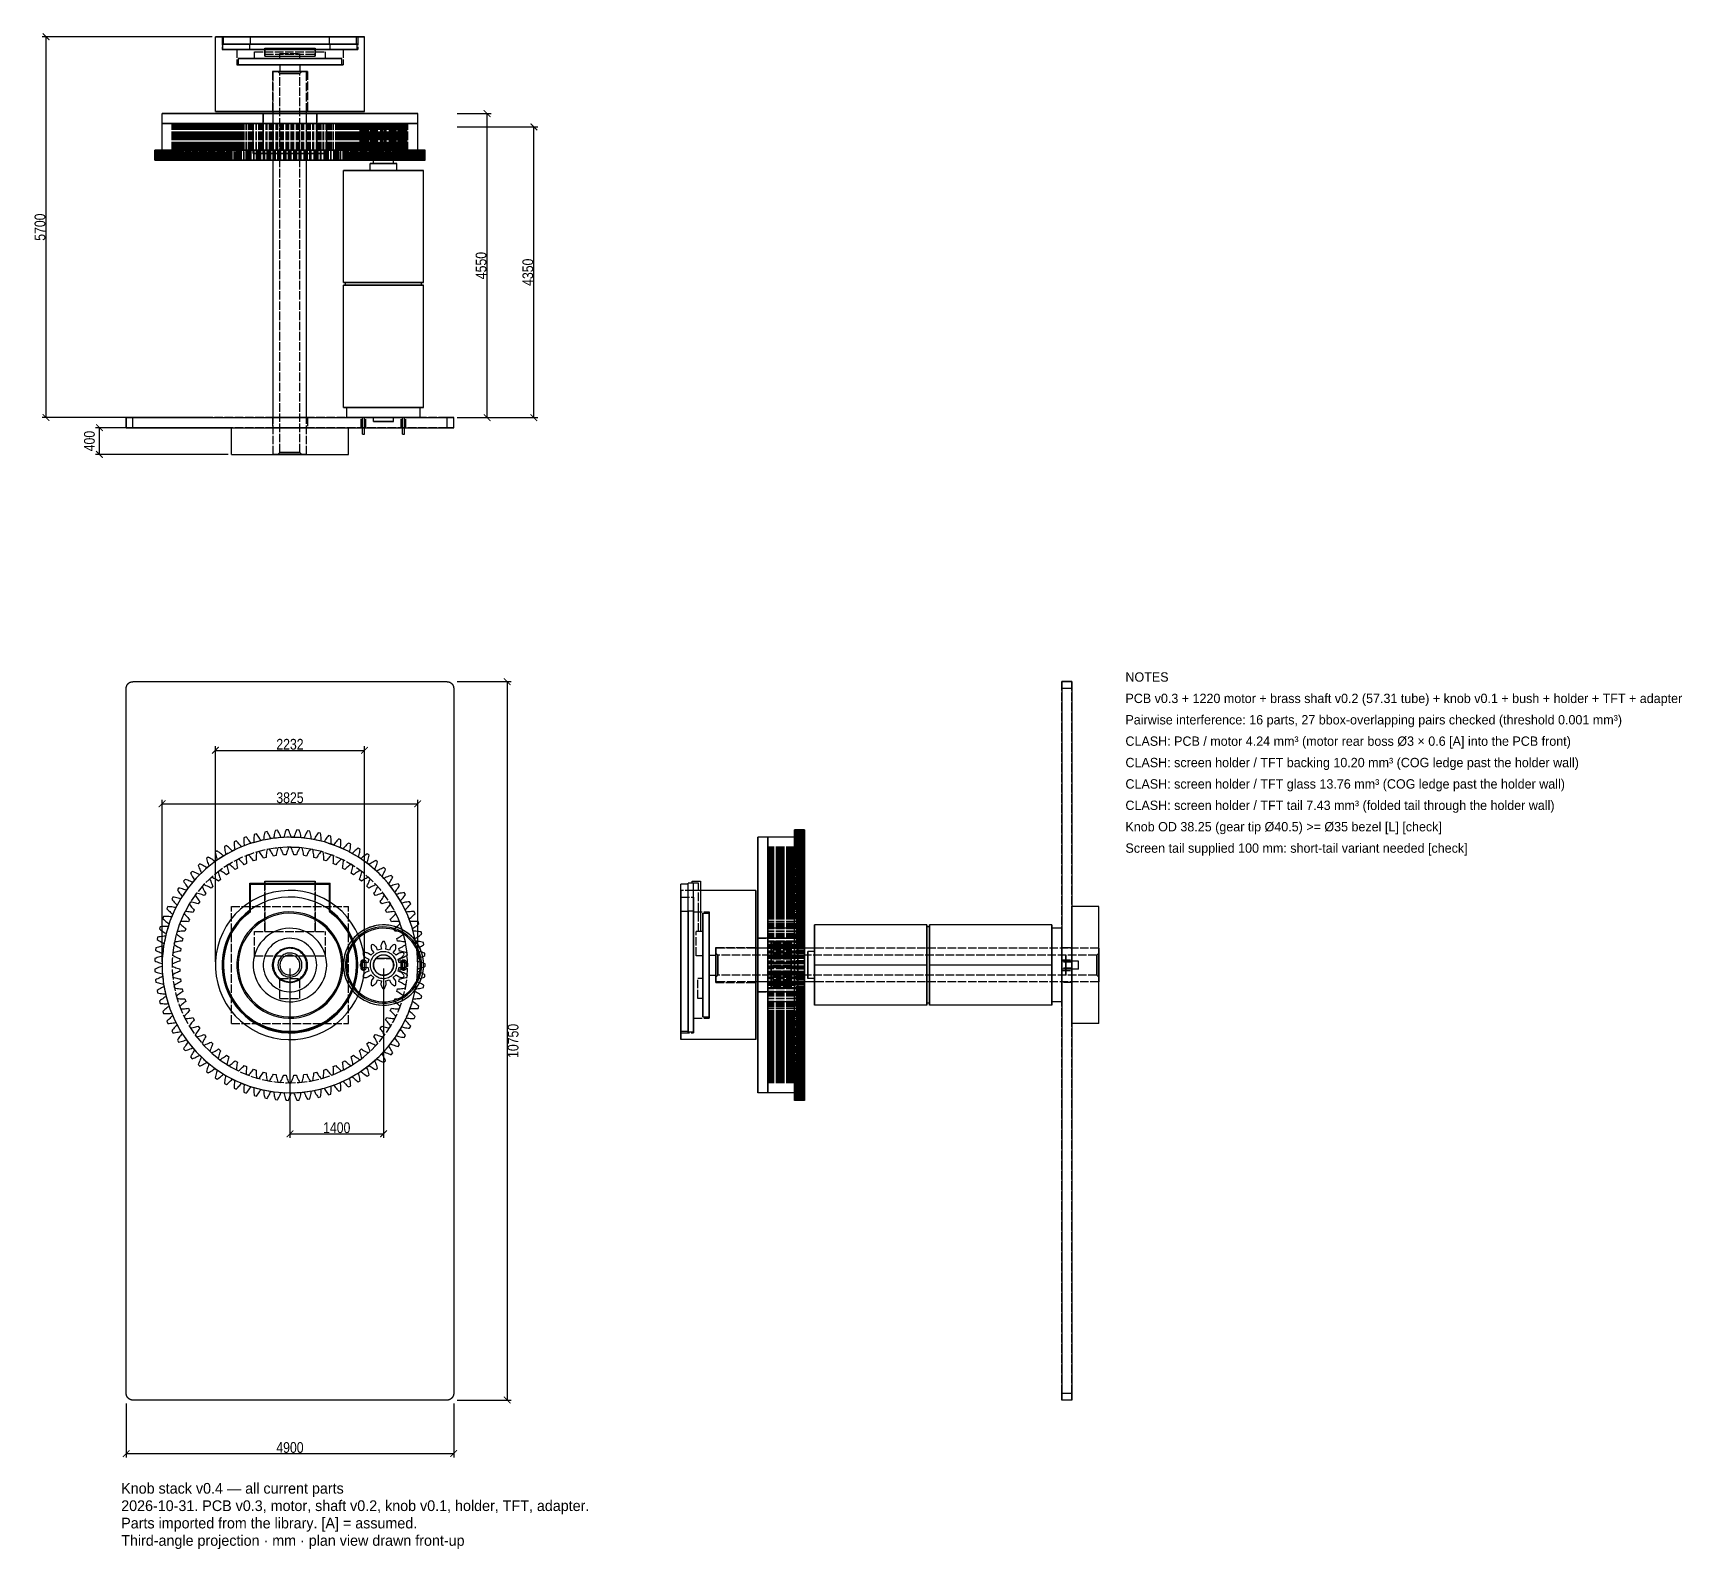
# Model space of a CAD drawing. Header units: millimetres. Extents: x -13 to 234, y -140 to 87.
import ezdxf

# ---------------------------------------------------------------- set-up
doc = ezdxf.new("R2010")
doc.units = ezdxf.units.MM
doc.linetypes.add('DASHED', pattern=[1.524, 1.27, -0.254])
for name, color, linetype in [('DIMS', 3, 'CONTINUOUS'), ('HIDDEN', 8, 'DASHED'), ('TEXT', 7, 'CONTINUOUS'), ('VISIBLE', 7, 'CONTINUOUS')]:
    doc.layers.add(name, color=color, linetype=linetype)
doc.styles.add('OpenSansCondensed-Light', font='OpenSansCondensed-Light.ttf')
doc.dimstyles.new('EZDXF', dxfattribs={"dimtxt": 0.25, "dimasz": 0.175, "dimexe": 0.375, "dimexo": 0.125, "dimgap": 0.1, "dimtad": 1, "dimlfac": 100, "dimzin": 12, "dimdsep": 46, "dimtxsty": 'OpenSansCondensed-Light', "dimblk": 'ARCHTICK', "dimcen": 2.5, "dimazin": 3, "dimtfac": 0.5, "dimtmove": 2, "dimatfit": 3})

msp = doc.modelspace()

# ---------------------------------------------------------------- texts
at = {"layer": 'TEXT'}
for s, height, p in [('NOTES', 1.4, (150.26, -10.5)), ('PCB v0.3 + 1220 motor + brass shaft v0.2 (57.31 tube) + knob v0.1 + bush + holder + TFT + adapter', 1.4, (150.26, -13.7)), ('Pairwise interference: 16 parts, 27 bbox-overlapping pairs checked (threshold 0.001 mm³)', 1.4, (150.26, -16.9)), ('CLASH: PCB / motor 4.24 mm³ (motor rear boss Ø3 × 0.6 [A] into the PCB front)', 1.4, (150.26, -20.1)), ('CLASH: screen holder / TFT backing 10.20 mm³ (COG ledge past the holder wall)', 1.4, (150.26, -23.3)), ('CLASH: screen holder / TFT glass 13.76 mm³ (COG ledge past the holder wall)', 1.4, (150.26, -26.5)), ('CLASH: screen holder / TFT tail 7.43 mm³ (folded tail through the holder wall)', 1.4, (150.26, -29.7)), ('Knob OD 38.25 (gear tip Ø40.5) >= Ø35 bezel [L] [check]', 1.4, (150.26, -32.9)), ('Screen tail supplied 100 mm: short-tail variant needed [check]', 1.4, (150.26, -36.1)), ('Knob stack v0.4 — all current parts', 1.6, (0, -132)), ('2026-10-31. PCB v0.3, motor, shaft v0.2, knob v0.1, holder, TFT, adapter.', 1.6, (0, -134.6)), ('Parts imported from the library. [A] = assumed.', 1.6, (0, -137.2)), ('Third-angle projection · mm · plan view drawn front-up', 1.6, (0, -139.8))]:
    msp.add_text(s, height=height, dxfattribs=at).set_placement(p)

# ---------------------------------------------------------------- blocks, each defined once
blk = doc.blocks.new('_ARCHTICK')
at = {"color": 0, "linetype": 'BYBLOCK', "const_width": 0.15}
blk.add_lwpolyline([(-0.5, -0.5), (0.5, 0.5)], dxfattribs=at)

# ---------------------------------------------------------------- dimensions: what is measured, and where the dimension line sits
at = {"layer": 'DIMS'}
for base, p1, p2 in [((-11.25, 29.01), (14.09, 29.01), (14.09, 86.01)), ((54.75, 29.01), (49.75, 29.01), (49.75, 74.51)), ((61.75, 29.01), (49.75, 29.01), (49.75, 72.51)), ((-3.25, 23.5), (16.5, 23.5), (16.5, 27.5)), ((57.75, -10.5), (49.75, -10.5), (49.75, -118))]:
    msp.add_linear_dim(base=base, p1=p1, p2=p2, angle=90, dimstyle='EZDXF', override={"dimtxt": 1.6, "dimasz": 1, "dimexe": 0.6, "dimexo": 0.5, "dimdec": 2}, dxfattribs=at).render()
for base, p1, p2 in [((14.09, -20.775), (14.09, -52.9), (36.41, -52.9)), ((6.125, -28.775), (6.125, -52.9), (44.375, -52.9)), ((25.25, -78.15), (25.25, -52.9), (39.25, -52.9)), ((0.75, -126), (0.75, -118), (49.75, -118))]:
    msp.add_linear_dim(base=base, p1=p1, p2=p2, dimstyle='EZDXF', override={"dimtxt": 1.6, "dimasz": 1, "dimexe": 0.6, "dimexo": 0.5, "dimdec": 2}, dxfattribs=at).render()

# ---------------------------------------------------------------- linework, layer by layer
at = {"layer": 'HIDDEN'}
for points in [[(14.09, 86.01), (14.44429, 86.01), (14.79857, 86.01), (15.15286, 86.01), (15.50714, 86.01), (15.86143, 86.01), (16.21571, 86.01), (16.57, 86.01), (16.92429, 86.01), (17.27857, 86.01), (17.63286, 86.01), (17.98714, 86.01), (18.34143, 86.01), (18.69571, 86.01), (19.05, 86.01), (19.40429, 86.01), (19.75857, 86.01), (20.11286, 86.01), (20.46714, 86.01), (20.82143, 86.01), (21.17571, 86.01), (21.53, 86.01), (21.88429, 86.01), (22.23857, 86.01), (22.59286, 86.01), (22.94714, 86.01), (23.30143, 86.01), (23.65571, 86.01), (24.01, 86.01), (24.36429, 86.01), (24.71857, 86.01), (25.07286, 86.01), (25.42714, 86.01), (25.78143, 86.01), (26.13571, 86.01), (26.49, 86.01), (26.84429, 86.01), (27.19857, 86.01), (27.55286, 86.01), (27.90714, 86.01), (28.26143, 86.01), (28.61571, 86.01), (28.97, 86.01), (29.32429, 86.01), (29.67857, 86.01), (30.03286, 86.01), (30.38714, 86.01), (30.74143, 86.01), (31.09571, 86.01), (31.45, 86.01), (31.80429, 86.01), (32.15857, 86.01), (32.51286, 86.01), (32.86714, 86.01), (33.22143, 86.01), (33.57571, 86.01), (33.93, 86.01), (34.28429, 86.01), (34.63857, 86.01), (34.99286, 86.01), (35.34714, 86.01), (35.70143, 86.01), (36.05571, 86.01), (36.41, 86.01)], [(35.41, 86.01), (35.08746, 86.01), (34.76492, 86.01), (34.44238, 86.01), (34.11984, 86.01), (33.7973, 86.01), (33.47476, 86.01), (33.15222, 86.01), (32.82968, 86.01), (32.50714, 86.01), (32.1846, 86.01), (31.86206, 86.01), (31.53952, 86.01), (31.21698, 86.01), (30.89444, 86.01), (30.5719, 86.01), (30.24937, 86.01), (29.92683, 86.01), (29.60429, 86.01), (29.28175, 86.01), (28.95921, 86.01), (28.63667, 86.01), (28.31413, 86.01), (27.99159, 86.01), (27.66905, 86.01), (27.34651, 86.01), (27.02397, 86.01), (26.70143, 86.01), (26.37889, 86.01), (26.05635, 86.01), (25.73381, 86.01), (25.41127, 86.01), (25.08873, 86.01), (24.76619, 86.01), (24.44365, 86.01), (24.12111, 86.01), (23.79857, 86.01), (23.47603, 86.01), (23.15349, 86.01), (22.83095, 86.01), (22.50841, 86.01), (22.18587, 86.01), (21.86333, 86.01), (21.54079, 86.01), (21.21825, 86.01), (20.89571, 86.01), (20.57317, 86.01), (20.25063, 86.01), (19.9281, 86.01), (19.60556, 86.01), (19.28302, 86.01), (18.96048, 86.01), (18.63794, 86.01), (18.3154, 86.01), (17.99286, 86.01), (17.67032, 86.01), (17.34778, 86.01), (17.02524, 86.01), (16.7027, 86.01), (16.38016, 86.01), (16.05762, 86.01), (15.73508, 86.01), (15.41254, 86.01), (15.09, 86.01)], [(15.09, 86.01), (15.41254, 86.01), (15.73508, 86.01), (16.05762, 86.01), (16.38016, 86.01), (16.7027, 86.01), (17.02524, 86.01), (17.34778, 86.01), (17.67032, 86.01), (17.99286, 86.01), (18.3154, 86.01), (18.63794, 86.01), (18.96048, 86.01), (19.28302, 86.01), (19.60556, 86.01), (19.9281, 86.01), (20.25063, 86.01), (20.57317, 86.01), (20.89571, 86.01), (21.21825, 86.01), (21.54079, 86.01), (21.86333, 86.01), (22.18587, 86.01), (22.50841, 86.01), (22.83095, 86.01), (23.15349, 86.01), (23.47603, 86.01), (23.79857, 86.01), (24.12111, 86.01), (24.44365, 86.01), (24.76619, 86.01), (25.08873, 86.01), (25.41127, 86.01), (25.73381, 86.01), (26.05635, 86.01), (26.37889, 86.01), (26.70143, 86.01), (27.02397, 86.01), (27.34651, 86.01), (27.66905, 86.01), (27.99159, 86.01), (28.31413, 86.01), (28.63667, 86.01), (28.95921, 86.01), (29.28175, 86.01), (29.60429, 86.01), (29.92683, 86.01), (30.24937, 86.01), (30.5719, 86.01), (30.89444, 86.01), (31.21698, 86.01), (31.53952, 86.01), (31.86206, 86.01), (32.1846, 86.01), (32.50714, 86.01), (32.82968, 86.01), (33.15222, 86.01), (33.47476, 86.01), (33.7973, 86.01), (34.11984, 86.01), (34.44238, 86.01), (34.76492, 86.01), (35.08746, 86.01), (35.41, 86.01)], [(15.09, 86.01), (15.09, 84.11)], [(35.41, 84.11), (35.08746, 84.11), (34.76492, 84.11), (34.44238, 84.11), (34.11984, 84.11), (33.7973, 84.11), (33.47476, 84.11), (33.15222, 84.11), (32.82968, 84.11), (32.50714, 84.11), (32.1846, 84.11), (31.86206, 84.11), (31.53952, 84.11), (31.21698, 84.11), (30.89444, 84.11), (30.5719, 84.11), (30.24937, 84.11), (29.92683, 84.11), (29.60429, 84.11), (29.28175, 84.11), (28.95921, 84.11), (28.63667, 84.11), (28.31413, 84.11), (27.99159, 84.11), (27.66905, 84.11), (27.34651, 84.11), (27.02397, 84.11), (26.70143, 84.11), (26.37889, 84.11), (26.05635, 84.11), (25.73381, 84.11), (25.41127, 84.11), (25.08873, 84.11), (24.76619, 84.11), (24.44365, 84.11), (24.12111, 84.11), (23.79857, 84.11), (23.47603, 84.11), (23.15349, 84.11), (22.83095, 84.11), (22.50841, 84.11), (22.18587, 84.11), (21.86333, 84.11), (21.54079, 84.11), (21.21825, 84.11), (20.89571, 84.11), (20.57317, 84.11), (20.25063, 84.11), (19.9281, 84.11), (19.60556, 84.11), (19.28302, 84.11), (18.96048, 84.11), (18.63794, 84.11), (18.3154, 84.11), (17.99286, 84.11), (17.67032, 84.11), (17.34778, 84.11), (17.02524, 84.11), (16.7027, 84.11), (16.38016, 84.11), (16.05762, 84.11), (15.73508, 84.11), (15.41254, 84.11), (15.09, 84.11)], [(15.09, 84.11), (15.41254, 84.11), (15.73508, 84.11), (16.05762, 84.11), (16.38016, 84.11), (16.7027, 84.11), (17.02524, 84.11), (17.34778, 84.11), (17.67032, 84.11), (17.99286, 84.11), (18.3154, 84.11), (18.63794, 84.11), (18.96048, 84.11), (19.28302, 84.11), (19.60556, 84.11), (19.9281, 84.11), (20.25063, 84.11), (20.57317, 84.11), (20.89571, 84.11), (21.21825, 84.11), (21.54079, 84.11), (21.86333, 84.11), (22.18587, 84.11), (22.50841, 84.11), (22.83095, 84.11), (23.15349, 84.11), (23.47603, 84.11), (23.79857, 84.11), (24.12111, 84.11), (24.44365, 84.11), (24.76619, 84.11), (25.08873, 84.11), (25.41127, 84.11), (25.73381, 84.11), (26.05635, 84.11), (26.37889, 84.11), (26.70143, 84.11), (27.02397, 84.11), (27.34651, 84.11), (27.66905, 84.11), (27.99159, 84.11), (28.31413, 84.11), (28.63667, 84.11), (28.95921, 84.11), (29.28175, 84.11), (29.60429, 84.11), (29.92683, 84.11), (30.24937, 84.11), (30.5719, 84.11), (30.89444, 84.11), (31.21698, 84.11), (31.53952, 84.11), (31.86206, 84.11), (32.1846, 84.11), (32.50714, 84.11), (32.82968, 84.11), (33.15222, 84.11), (33.47476, 84.11), (33.7973, 84.11), (34.11984, 84.11), (34.44238, 84.11), (34.76492, 84.11), (35.08746, 84.11), (35.41, 84.11)], [(35.31, 84.91), (34.99063, 84.91), (34.67127, 84.91), (34.3519, 84.91), (34.03254, 84.91), (33.71317, 84.91), (33.39381, 84.91), (33.07444, 84.91), (32.75508, 84.91), (32.43571, 84.91), (32.11635, 84.91), (31.79698, 84.91), (31.47762, 84.91), (31.15825, 84.91), (30.83889, 84.91), (30.51952, 84.91), (30.20016, 84.91), (29.88079, 84.91), (29.56143, 84.91), (29.24206, 84.91), (28.9227, 84.91), (28.60333, 84.91), (28.28397, 84.91), (27.9646, 84.91), (27.64524, 84.91), (27.32587, 84.91), (27.00651, 84.91), (26.68714, 84.91), (26.36778, 84.91), (26.04841, 84.91), (25.72905, 84.91), (25.40968, 84.91), (25.09032, 84.91), (24.77095, 84.91), (24.45159, 84.91), (24.13222, 84.91), (23.81286, 84.91), (23.49349, 84.91), (23.17413, 84.91), (22.85476, 84.91), (22.5354, 84.91), (22.21603, 84.91), (21.89667, 84.91), (21.5773, 84.91), (21.25794, 84.91), (20.93857, 84.91), (20.61921, 84.91), (20.29984, 84.91), (19.98048, 84.91), (19.66111, 84.91), (19.34175, 84.91), (19.02238, 84.91), (18.70302, 84.91), (18.38365, 84.91), (18.06429, 84.91), (17.74492, 84.91), (17.42556, 84.91), (17.10619, 84.91), (16.78683, 84.91), (16.46746, 84.91), (16.1481, 84.91), (15.82873, 84.91), (15.50937, 84.91), (15.19, 84.91)], [(15.19, 84.91), (15.25444, 84.91), (15.31889, 84.91), (15.38333, 84.91), (15.44778, 84.91), (15.51222, 84.91), (15.57667, 84.91), (15.64111, 84.91), (15.70556, 84.91), (15.77, 84.91), (15.83444, 84.91), (15.89889, 84.91), (15.96333, 84.91), (16.02778, 84.91), (16.09222, 84.91), (16.15667, 84.91), (16.22111, 84.91), (16.28556, 84.91), (16.35, 84.91), (16.41444, 84.91), (16.47889, 84.91), (16.54333, 84.91), (16.60778, 84.91), (16.67222, 84.91), (16.73667, 84.91), (16.80111, 84.91), (16.86556, 84.91), (16.93, 84.91), (16.99444, 84.91), (17.05889, 84.91), (17.12333, 84.91), (17.18778, 84.91), (17.25222, 84.91), (17.31667, 84.91), (17.38111, 84.91), (17.44556, 84.91), (17.51, 84.91), (17.57444, 84.91), (17.63889, 84.91), (17.70333, 84.91), (17.76778, 84.91), (17.83222, 84.91), (17.89667, 84.91), (17.96111, 84.91), (18.02556, 84.91), (18.09, 84.91), (18.15444, 84.91), (18.21889, 84.91), (18.28333, 84.91), (18.34778, 84.91), (18.41222, 84.91), (18.47667, 84.91), (18.54111, 84.91), (18.60556, 84.91), (18.67, 84.91), (18.73444, 84.91), (18.79889, 84.91), (18.86333, 84.91), (18.92778, 84.91), (18.99222, 84.91), (19.05667, 84.91), (19.12111, 84.91), (19.18556, 84.91), (19.25, 84.91)], [(15.19, 84.11), (15.19, 84.91)], [(19.25, 84.11), (19.18556, 84.11), (19.12111, 84.11), (19.05667, 84.11), (18.99222, 84.11), (18.92778, 84.11), (18.86333, 84.11), (18.79889, 84.11), (18.73444, 84.11), (18.67, 84.11), (18.60556, 84.11), (18.54111, 84.11), (18.47667, 84.11), (18.41222, 84.11), (18.34778, 84.11), (18.28333, 84.11), (18.21889, 84.11), (18.15444, 84.11), (18.09, 84.11), (18.02556, 84.11), (17.96111, 84.11), (17.89667, 84.11), (17.83222, 84.11), (17.76778, 84.11), (17.70333, 84.11), (17.63889, 84.11), (17.57444, 84.11), (17.51, 84.11), (17.44556, 84.11), (17.38111, 84.11), (17.31667, 84.11), (17.25222, 84.11), (17.18778, 84.11), (17.12333, 84.11), (17.05889, 84.11), (16.99444, 84.11), (16.93, 84.11), (16.86556, 84.11), (16.80111, 84.11), (16.73667, 84.11), (16.67222, 84.11), (16.60778, 84.11), (16.54333, 84.11), (16.47889, 84.11), (16.41444, 84.11), (16.35, 84.11), (16.28556, 84.11), (16.22111, 84.11), (16.15667, 84.11), (16.09222, 84.11), (16.02778, 84.11), (15.96333, 84.11), (15.89889, 84.11), (15.83444, 84.11), (15.77, 84.11), (15.70556, 84.11), (15.64111, 84.11), (15.57667, 84.11), (15.51222, 84.11), (15.44778, 84.11), (15.38333, 84.11), (15.31889, 84.11), (15.25444, 84.11), (15.19, 84.11)], [(15.19, 84.11), (15.50937, 84.11), (15.82873, 84.11), (16.1481, 84.11), (16.46746, 84.11), (16.78683, 84.11), (17.10619, 84.11), (17.42556, 84.11), (17.74492, 84.11), (18.06429, 84.11), (18.38365, 84.11), (18.70302, 84.11), (19.02238, 84.11), (19.34175, 84.11), (19.66111, 84.11), (19.98048, 84.11), (20.29984, 84.11), (20.61921, 84.11), (20.93857, 84.11), (21.25794, 84.11), (21.5773, 84.11), (21.89667, 84.11), (22.21603, 84.11), (22.5354, 84.11), (22.85476, 84.11), (23.17413, 84.11), (23.49349, 84.11), (23.81286, 84.11), (24.13222, 84.11), (24.45159, 84.11), (24.77095, 84.11), (25.09032, 84.11), (25.40968, 84.11), (25.72905, 84.11), (26.04841, 84.11), (26.36778, 84.11), (26.68714, 84.11), (27.00651, 84.11), (27.32587, 84.11), (27.64524, 84.11), (27.9646, 84.11), (28.28397, 84.11), (28.60333, 84.11), (28.9227, 84.11), (29.24206, 84.11), (29.56143, 84.11), (29.88079, 84.11), (30.20016, 84.11), (30.51952, 84.11), (30.83889, 84.11), (31.15825, 84.11), (31.47762, 84.11), (31.79698, 84.11), (32.11635, 84.11), (32.43571, 84.11), (32.75508, 84.11), (33.07444, 84.11), (33.39381, 84.11), (33.71317, 84.11), (34.03254, 84.11), (34.3519, 84.11), (34.67127, 84.11), (34.99063, 84.11), (35.31, 84.11)], [(35.2, 86.01), (34.88413, 86.01), (34.56825, 86.01), (34.25238, 86.01), (33.93651, 86.01), (33.62063, 86.01), (33.30476, 86.01), (32.98889, 86.01), (32.67302, 86.01), (32.35714, 86.01), (32.04127, 86.01), (31.7254, 86.01), (31.40952, 86.01), (31.09365, 86.01), (30.77778, 86.01), (30.4619, 86.01), (30.14603, 86.01), (29.83016, 86.01), (29.51429, 86.01), (29.19841, 86.01), (28.88254, 86.01), (28.56667, 86.01), (28.25079, 86.01), (27.93492, 86.01), (27.61905, 86.01), (27.30317, 86.01), (26.9873, 86.01), (26.67143, 86.01), (26.35556, 86.01), (26.03968, 86.01), (25.72381, 86.01), (25.40794, 86.01), (25.09206, 86.01), (24.77619, 86.01), (24.46032, 86.01), (24.14444, 86.01), (23.82857, 86.01), (23.5127, 86.01), (23.19683, 86.01), (22.88095, 86.01), (22.56508, 86.01), (22.24921, 86.01), (21.93333, 86.01), (21.61746, 86.01), (21.30159, 86.01), (20.98571, 86.01), (20.66984, 86.01), (20.35397, 86.01), (20.0381, 86.01), (19.72222, 86.01), (19.40635, 86.01), (19.09048, 86.01), (18.7746, 86.01), (18.45873, 86.01), (18.14286, 86.01), (17.82698, 86.01), (17.51111, 86.01), (17.19524, 86.01), (16.87937, 86.01), (16.56349, 86.01), (16.24762, 86.01), (15.93175, 86.01), (15.61587, 86.01), (15.3, 86.01)], [(15.3, 86.01), (15.36429, 86.01), (15.42857, 86.01), (15.49286, 86.01), (15.55714, 86.01), (15.62143, 86.01), (15.68571, 86.01), (15.75, 86.01), (15.81429, 86.01), (15.87857, 86.01), (15.94286, 86.01), (16.00714, 86.01), (16.07143, 86.01), (16.13571, 86.01), (16.2, 86.01), (16.26429, 86.01), (16.32857, 86.01), (16.39286, 86.01), (16.45714, 86.01), (16.52143, 86.01), (16.58571, 86.01), (16.65, 86.01), (16.71429, 86.01), (16.77857, 86.01), (16.84286, 86.01), (16.90714, 86.01), (16.97143, 86.01), (17.03571, 86.01), (17.1, 86.01), (17.16429, 86.01), (17.22857, 86.01), (17.29286, 86.01), (17.35714, 86.01), (17.42143, 86.01), (17.48571, 86.01), (17.55, 86.01), (17.61429, 86.01), (17.67857, 86.01), (17.74286, 86.01), (17.80714, 86.01), (17.87143, 86.01), (17.93571, 86.01), (18, 86.01), (18.06429, 86.01), (18.12857, 86.01), (18.19286, 86.01), (18.25714, 86.01), (18.32143, 86.01), (18.38571, 86.01), (18.45, 86.01), (18.51429, 86.01), (18.57857, 86.01), (18.64286, 86.01), (18.70714, 86.01), (18.77143, 86.01), (18.83571, 86.01), (18.9, 86.01), (18.96429, 86.01), (19.02857, 86.01), (19.09286, 86.01), (19.15714, 86.01), (19.22143, 86.01), (19.28571, 86.01), (19.35, 86.01)], [(15.3, 84.91), (15.3, 86.01)], [(19.35, 84.91), (19.28571, 84.91), (19.22143, 84.91), (19.15714, 84.91), (19.09286, 84.91), (19.02857, 84.91), (18.96429, 84.91), (18.9, 84.91), (18.83571, 84.91), (18.77143, 84.91), (18.70714, 84.91), (18.64286, 84.91), (18.57857, 84.91), (18.51429, 84.91), (18.45, 84.91), (18.38571, 84.91), (18.32143, 84.91), (18.25714, 84.91), (18.19286, 84.91), (18.12857, 84.91), (18.06429, 84.91), (18, 84.91), (17.93571, 84.91), (17.87143, 84.91), (17.80714, 84.91), (17.74286, 84.91), (17.67857, 84.91), (17.61429, 84.91), (17.55, 84.91), (17.48571, 84.91), (17.42143, 84.91), (17.35714, 84.91), (17.29286, 84.91), (17.22857, 84.91), (17.16429, 84.91), (17.1, 84.91), (17.03571, 84.91), (16.97143, 84.91), (16.90714, 84.91), (16.84286, 84.91), (16.77857, 84.91), (16.71429, 84.91), (16.65, 84.91), (16.58571, 84.91), (16.52143, 84.91), (16.45714, 84.91), (16.39286, 84.91), (16.32857, 84.91), (16.26429, 84.91), (16.2, 84.91), (16.13571, 84.91), (16.07143, 84.91), (16.00714, 84.91), (15.94286, 84.91), (15.87857, 84.91), (15.81429, 84.91), (15.75, 84.91), (15.68571, 84.91), (15.62143, 84.91), (15.55714, 84.91), (15.49286, 84.91), (15.42857, 84.91), (15.36429, 84.91), (15.3, 84.91)], [(15.3, 84.91), (15.61587, 84.91), (15.93175, 84.91), (16.24762, 84.91), (16.56349, 84.91), (16.87937, 84.91), (17.19524, 84.91), (17.51111, 84.91), (17.82698, 84.91), (18.14286, 84.91), (18.45873, 84.91), (18.7746, 84.91), (19.09048, 84.91), (19.40635, 84.91), (19.72222, 84.91), (20.0381, 84.91), (20.35397, 84.91), (20.66984, 84.91), (20.98571, 84.91), (21.30159, 84.91), (21.61746, 84.91), (21.93333, 84.91), (22.24921, 84.91), (22.56508, 84.91), (22.88095, 84.91), (23.19683, 84.91), (23.5127, 84.91), (23.82857, 84.91), (24.14444, 84.91), (24.46032, 84.91), (24.77619, 84.91), (25.09206, 84.91), (25.40794, 84.91), (25.72381, 84.91), (26.03968, 84.91), (26.35556, 84.91), (26.67143, 84.91), (26.9873, 84.91), (27.30317, 84.91), (27.61905, 84.91), (27.93492, 84.91), (28.25079, 84.91), (28.56667, 84.91), (28.88254, 84.91), (29.19841, 84.91), (29.51429, 84.91), (29.83016, 84.91), (30.14603, 84.91), (30.4619, 84.91), (30.77778, 84.91), (31.09365, 84.91), (31.40952, 84.91), (31.7254, 84.91), (32.04127, 84.91), (32.35714, 84.91), (32.67302, 84.91), (32.98889, 84.91), (33.30476, 84.91), (33.62063, 84.91), (33.93651, 84.91), (34.25238, 84.91), (34.56825, 84.91), (34.88413, 84.91), (35.2, 84.91)], [(33.2, 84.11), (32.94762, 84.11), (32.69524, 84.11), (32.44286, 84.11), (32.19048, 84.11), (31.9381, 84.11), (31.68571, 84.11), (31.43333, 84.11), (31.18095, 84.11), (30.92857, 84.11), (30.67619, 84.11), (30.42381, 84.11), (30.17143, 84.11), (29.91905, 84.11), (29.66667, 84.11), (29.41429, 84.11), (29.1619, 84.11), (28.90952, 84.11), (28.65714, 84.11), (28.40476, 84.11), (28.15238, 84.11), (27.9, 84.11), (27.64762, 84.11), (27.39524, 84.11), (27.14286, 84.11), (26.89048, 84.11), (26.6381, 84.11), (26.38571, 84.11), (26.13333, 84.11), (25.88095, 84.11), (25.62857, 84.11), (25.37619, 84.11), (25.12381, 84.11), (24.87143, 84.11), (24.61905, 84.11), (24.36667, 84.11), (24.11429, 84.11), (23.8619, 84.11), (23.60952, 84.11), (23.35714, 84.11), (23.10476, 84.11), (22.85238, 84.11), (22.6, 84.11), (22.34762, 84.11), (22.09524, 84.11), (21.84286, 84.11), (21.59048, 84.11), (21.3381, 84.11), (21.08571, 84.11), (20.83333, 84.11), (20.58095, 84.11), (20.32857, 84.11), (20.07619, 84.11), (19.82381, 84.11), (19.57143, 84.11), (19.31905, 84.11), (19.06667, 84.11), (18.81429, 84.11), (18.5619, 84.11), (18.30952, 84.11), (18.05714, 84.11), (17.80476, 84.11), (17.55238, 84.11), (17.3, 84.11)], [(17.3, 84.11), (17.55238, 84.11), (17.80476, 84.11), (18.05714, 84.11), (18.30952, 84.11), (18.5619, 84.11), (18.81429, 84.11), (19.06667, 84.11), (19.31905, 84.11), (19.57143, 84.11), (19.82381, 84.11), (20.07619, 84.11), (20.32857, 84.11), (20.58095, 84.11), (20.83333, 84.11), (21.08571, 84.11), (21.3381, 84.11), (21.59048, 84.11), (21.84286, 84.11), (22.09524, 84.11), (22.34762, 84.11), (22.6, 84.11), (22.85238, 84.11), (23.10476, 84.11), (23.35714, 84.11), (23.60952, 84.11), (23.8619, 84.11), (24.11429, 84.11), (24.36667, 84.11), (24.61905, 84.11), (24.87143, 84.11), (25.12381, 84.11), (25.37619, 84.11), (25.62857, 84.11), (25.88095, 84.11), (26.13333, 84.11), (26.38571, 84.11), (26.6381, 84.11), (26.89048, 84.11), (27.14286, 84.11), (27.39524, 84.11), (27.64762, 84.11), (27.9, 84.11), (28.15238, 84.11), (28.40476, 84.11), (28.65714, 84.11), (28.90952, 84.11), (29.1619, 84.11), (29.41429, 84.11), (29.66667, 84.11), (29.91905, 84.11), (30.17143, 84.11), (30.42381, 84.11), (30.67619, 84.11), (30.92857, 84.11), (31.18095, 84.11), (31.43333, 84.11), (31.68571, 84.11), (31.9381, 84.11), (32.19048, 84.11), (32.44286, 84.11), (32.69524, 84.11), (32.94762, 84.11), (33.2, 84.11)], [(17.3, 84.11), (17.3, 81.81)], [(19.25, 84.11), (19.25, 84.91)], [(31.15, 86.01), (30.9627, 86.01), (30.7754, 86.01), (30.5881, 86.01), (30.40079, 86.01), (30.21349, 86.01), (30.02619, 86.01), (29.83889, 86.01), (29.65159, 86.01), (29.46429, 86.01), (29.27698, 86.01), (29.08968, 86.01), (28.90238, 86.01), (28.71508, 86.01), (28.52778, 86.01), (28.34048, 86.01), (28.15317, 86.01), (27.96587, 86.01), (27.77857, 86.01), (27.59127, 86.01), (27.40397, 86.01), (27.21667, 86.01), (27.02937, 86.01), (26.84206, 86.01), (26.65476, 86.01), (26.46746, 86.01), (26.28016, 86.01), (26.09286, 86.01), (25.90556, 86.01), (25.71825, 86.01), (25.53095, 86.01), (25.34365, 86.01), (25.15635, 86.01), (24.96905, 86.01), (24.78175, 86.01), (24.59444, 86.01), (24.40714, 86.01), (24.21984, 86.01), (24.03254, 86.01), (23.84524, 86.01), (23.65794, 86.01), (23.47063, 86.01), (23.28333, 86.01), (23.09603, 86.01), (22.90873, 86.01), (22.72143, 86.01), (22.53413, 86.01), (22.34683, 86.01), (22.15952, 86.01), (21.97222, 86.01), (21.78492, 86.01), (21.59762, 86.01), (21.41032, 86.01), (21.22302, 86.01), (21.03571, 86.01), (20.84841, 86.01), (20.66111, 86.01), (20.47381, 86.01), (20.28651, 86.01), (20.09921, 86.01), (19.9119, 86.01), (19.7246, 86.01), (19.5373, 86.01), (19.35, 86.01)], [(19.35, 84.91), (19.35, 86.01)], [(19.35, 84.91), (31.15, 84.91)], [(21.5, 83.37), (21.5, 84.31)], [(21.5, 84.31), (29, 84.31)], [(21.5, 84.11), (29, 84.11)], [(29, 83.37), (29, 84.31)], [(31.15, 84.91), (31.15, 86.01)], [(31.15, 86.01), (31.21429, 86.01), (31.27857, 86.01), (31.34286, 86.01), (31.40714, 86.01), (31.47143, 86.01), (31.53571, 86.01), (31.6, 86.01), (31.66429, 86.01), (31.72857, 86.01), (31.79286, 86.01), (31.85714, 86.01), (31.92143, 86.01), (31.98571, 86.01), (32.05, 86.01), (32.11429, 86.01), (32.17857, 86.01), (32.24286, 86.01), (32.30714, 86.01), (32.37143, 86.01), (32.43571, 86.01), (32.5, 86.01), (32.56429, 86.01), (32.62857, 86.01), (32.69286, 86.01), (32.75714, 86.01), (32.82143, 86.01), (32.88571, 86.01), (32.95, 86.01), (33.01429, 86.01), (33.07857, 86.01), (33.14286, 86.01), (33.20714, 86.01), (33.27143, 86.01), (33.33571, 86.01), (33.4, 86.01), (33.46429, 86.01), (33.52857, 86.01), (33.59286, 86.01), (33.65714, 86.01), (33.72143, 86.01), (33.78571, 86.01), (33.85, 86.01), (33.91429, 86.01), (33.97857, 86.01), (34.04286, 86.01), (34.10714, 86.01), (34.17143, 86.01), (34.23571, 86.01), (34.3, 86.01), (34.36429, 86.01), (34.42857, 86.01), (34.49286, 86.01), (34.55714, 86.01), (34.62143, 86.01), (34.68571, 86.01), (34.75, 86.01), (34.81429, 86.01), (34.87857, 86.01), (34.94286, 86.01), (35.00714, 86.01), (35.07143, 86.01), (35.13571, 86.01), (35.2, 86.01)], [(35.2, 84.91), (35.13571, 84.91), (35.07143, 84.91), (35.00714, 84.91), (34.94286, 84.91), (34.87857, 84.91), (34.81429, 84.91), (34.75, 84.91), (34.68571, 84.91), (34.62143, 84.91), (34.55714, 84.91), (34.49286, 84.91), (34.42857, 84.91), (34.36429, 84.91), (34.3, 84.91), (34.23571, 84.91), (34.17143, 84.91), (34.10714, 84.91), (34.04286, 84.91), (33.97857, 84.91), (33.91429, 84.91), (33.85, 84.91), (33.78571, 84.91), (33.72143, 84.91), (33.65714, 84.91), (33.59286, 84.91), (33.52857, 84.91), (33.46429, 84.91), (33.4, 84.91), (33.33571, 84.91), (33.27143, 84.91), (33.20714, 84.91), (33.14286, 84.91), (33.07857, 84.91), (33.01429, 84.91), (32.95, 84.91), (32.88571, 84.91), (32.82143, 84.91), (32.75714, 84.91), (32.69286, 84.91), (32.62857, 84.91), (32.56429, 84.91), (32.5, 84.91), (32.43571, 84.91), (32.37143, 84.91), (32.30714, 84.91), (32.24286, 84.91), (32.17857, 84.91), (32.11429, 84.91), (32.05, 84.91), (31.98571, 84.91), (31.92143, 84.91), (31.85714, 84.91), (31.79286, 84.91), (31.72857, 84.91), (31.66429, 84.91), (31.6, 84.91), (31.53571, 84.91), (31.47143, 84.91), (31.40714, 84.91), (31.34286, 84.91), (31.27857, 84.91), (31.21429, 84.91), (31.15, 84.91)], [(31.25, 84.11), (31.25, 84.91)], [(31.25, 84.91), (31.31444, 84.91), (31.37889, 84.91), (31.44333, 84.91), (31.50778, 84.91), (31.57222, 84.91), (31.63667, 84.91), (31.70111, 84.91), (31.76556, 84.91), (31.83, 84.91), (31.89444, 84.91), (31.95889, 84.91), (32.02333, 84.91), (32.08778, 84.91), (32.15222, 84.91), (32.21667, 84.91), (32.28111, 84.91), (32.34556, 84.91), (32.41, 84.91), (32.47444, 84.91), (32.53889, 84.91), (32.60333, 84.91), (32.66778, 84.91), (32.73222, 84.91), (32.79667, 84.91), (32.86111, 84.91), (32.92556, 84.91), (32.99, 84.91), (33.05444, 84.91), (33.11889, 84.91), (33.18333, 84.91), (33.24778, 84.91), (33.31222, 84.91), (33.37667, 84.91), (33.44111, 84.91), (33.50556, 84.91), (33.57, 84.91), (33.63444, 84.91), (33.69889, 84.91), (33.76333, 84.91), (33.82778, 84.91), (33.89222, 84.91), (33.95667, 84.91), (34.02111, 84.91), (34.08556, 84.91), (34.15, 84.91), (34.21444, 84.91), (34.27889, 84.91), (34.34333, 84.91), (34.40778, 84.91), (34.47222, 84.91), (34.53667, 84.91), (34.60111, 84.91), (34.66556, 84.91), (34.73, 84.91), (34.79444, 84.91), (34.85889, 84.91), (34.92333, 84.91), (34.98778, 84.91), (35.05222, 84.91), (35.11667, 84.91), (35.18111, 84.91), (35.24556, 84.91), (35.31, 84.91)], [(35.31, 84.11), (35.24556, 84.11), (35.18111, 84.11), (35.11667, 84.11), (35.05222, 84.11), (34.98778, 84.11), (34.92333, 84.11), (34.85889, 84.11), (34.79444, 84.11), (34.73, 84.11), (34.66556, 84.11), (34.60111, 84.11), (34.53667, 84.11), (34.47222, 84.11), (34.40778, 84.11), (34.34333, 84.11), (34.27889, 84.11), (34.21444, 84.11), (34.15, 84.11), (34.08556, 84.11), (34.02111, 84.11), (33.95667, 84.11), (33.89222, 84.11), (33.82778, 84.11), (33.76333, 84.11), (33.69889, 84.11), (33.63444, 84.11), (33.57, 84.11), (33.50556, 84.11), (33.44111, 84.11), (33.37667, 84.11), (33.31222, 84.11), (33.24778, 84.11), (33.18333, 84.11), (33.11889, 84.11), (33.05444, 84.11), (32.99, 84.11), (32.92556, 84.11), (32.86111, 84.11), (32.79667, 84.11), (32.73222, 84.11), (32.66778, 84.11), (32.60333, 84.11), (32.53889, 84.11), (32.47444, 84.11), (32.41, 84.11), (32.34556, 84.11), (32.28111, 84.11), (32.21667, 84.11), (32.15222, 84.11), (32.08778, 84.11), (32.02333, 84.11), (31.95889, 84.11), (31.89444, 84.11), (31.83, 84.11), (31.76556, 84.11), (31.70111, 84.11), (31.63667, 84.11), (31.57222, 84.11), (31.50778, 84.11), (31.44333, 84.11), (31.37889, 84.11), (31.31444, 84.11), (31.25, 84.11)], [(33.2, 84.11), (33.2, 81.81)], [(35.2, 84.91), (35.2, 86.01)], [(35.31, 84.11), (35.31, 84.91)], [(35.41, 86.01), (35.41, 84.11)], [(33.2, 81.81), (32.94762, 81.81), (32.69524, 81.81), (32.44286, 81.81), (32.19048, 81.81), (31.9381, 81.81), (31.68571, 81.81), (31.43333, 81.81), (31.18095, 81.81), (30.92857, 81.81), (30.67619, 81.81), (30.42381, 81.81), (30.17143, 81.81), (29.91905, 81.81), (29.66667, 81.81), (29.41429, 81.81), (29.1619, 81.81), (28.90952, 81.81), (28.65714, 81.81), (28.40476, 81.81), (28.15238, 81.81), (27.9, 81.81), (27.64762, 81.81), (27.39524, 81.81), (27.14286, 81.81), (26.89048, 81.81), (26.6381, 81.81), (26.38571, 81.81), (26.13333, 81.81), (25.88095, 81.81), (25.62857, 81.81), (25.37619, 81.81), (25.12381, 81.81), (24.87143, 81.81), (24.61905, 81.81), (24.36667, 81.81), (24.11429, 81.81), (23.8619, 81.81), (23.60952, 81.81), (23.35714, 81.81), (23.10476, 81.81), (22.85238, 81.81), (22.6, 81.81), (22.34762, 81.81), (22.09524, 81.81), (21.84286, 81.81), (21.59048, 81.81), (21.3381, 81.81), (21.08571, 81.81), (20.83333, 81.81), (20.58095, 81.81), (20.32857, 81.81), (20.07619, 81.81), (19.82381, 81.81), (19.57143, 81.81), (19.31905, 81.81), (19.06667, 81.81), (18.81429, 81.81), (18.5619, 81.81), (18.30952, 81.81), (18.05714, 81.81), (17.80476, 81.81), (17.55238, 81.81), (17.3, 81.81)], [(17.3, 81.81), (17.55238, 81.81), (17.80476, 81.81), (18.05714, 81.81), (18.30952, 81.81), (18.5619, 81.81), (18.81429, 81.81), (19.06667, 81.81), (19.31905, 81.81), (19.57143, 81.81), (19.82381, 81.81), (20.07619, 81.81), (20.32857, 81.81), (20.58095, 81.81), (20.83333, 81.81), (21.08571, 81.81), (21.3381, 81.81), (21.59048, 81.81), (21.84286, 81.81), (22.09524, 81.81), (22.34762, 81.81), (22.6, 81.81), (22.85238, 81.81), (23.10476, 81.81), (23.35714, 81.81), (23.60952, 81.81), (23.8619, 81.81), (24.11429, 81.81), (24.36667, 81.81), (24.61905, 81.81), (24.87143, 81.81), (25.12381, 81.81), (25.37619, 81.81), (25.62857, 81.81), (25.88095, 81.81), (26.13333, 81.81), (26.38571, 81.81), (26.6381, 81.81), (26.89048, 81.81), (27.14286, 81.81), (27.39524, 81.81), (27.64762, 81.81), (27.9, 81.81), (28.15238, 81.81), (28.40476, 81.81), (28.65714, 81.81), (28.90952, 81.81), (29.1619, 81.81), (29.41429, 81.81), (29.66667, 81.81), (29.91905, 81.81), (30.17143, 81.81), (30.42381, 81.81), (30.67619, 81.81), (30.92857, 81.81), (31.18095, 81.81), (31.43333, 81.81), (31.68571, 81.81), (31.9381, 81.81), (32.19048, 81.81), (32.44286, 81.81), (32.69524, 81.81), (32.94762, 81.81), (33.2, 81.81)], [(33, 82.72), (32.75397, 82.72), (32.50794, 82.72), (32.2619, 82.72), (32.01587, 82.72), (31.76984, 82.72), (31.52381, 82.72), (31.27778, 82.72), (31.03175, 82.72), (30.78571, 82.72), (30.53968, 82.72), (30.29365, 82.72), (30.04762, 82.72), (29.80159, 82.72), (29.55556, 82.72), (29.30952, 82.72), (29.06349, 82.72), (28.81746, 82.72), (28.57143, 82.72), (28.3254, 82.72), (28.07937, 82.72), (27.83333, 82.72), (27.5873, 82.72), (27.34127, 82.72), (27.09524, 82.72), (26.84921, 82.72), (26.60317, 82.72), (26.35714, 82.72), (26.11111, 82.72), (25.86508, 82.72), (25.61905, 82.72), (25.37302, 82.72), (25.12698, 82.72), (24.88095, 82.72), (24.63492, 82.72), (24.38889, 82.72), (24.14286, 82.72), (23.89683, 82.72), (23.65079, 82.72), (23.40476, 82.72), (23.15873, 82.72), (22.9127, 82.72), (22.66667, 82.72), (22.42063, 82.72), (22.1746, 82.72), (21.92857, 82.72), (21.68254, 82.72), (21.43651, 82.72), (21.19048, 82.72), (20.94444, 82.72), (20.69841, 82.72), (20.45238, 82.72), (20.20635, 82.72), (19.96032, 82.72), (19.71429, 82.72), (19.46825, 82.72), (19.22222, 82.72), (18.97619, 82.72), (18.73016, 82.72), (18.48413, 82.72), (18.2381, 82.72), (17.99206, 82.72), (17.74603, 82.72), (17.5, 82.72)], [(17.5, 82.72), (17.74603, 82.72), (17.99206, 82.72), (18.2381, 82.72), (18.48413, 82.72), (18.73016, 82.72), (18.97619, 82.72), (19.22222, 82.72), (19.46825, 82.72), (19.71429, 82.72), (19.96032, 82.72), (20.20635, 82.72), (20.45238, 82.72), (20.69841, 82.72), (20.94444, 82.72), (21.19048, 82.72), (21.43651, 82.72), (21.68254, 82.72), (21.92857, 82.72), (22.1746, 82.72), (22.42063, 82.72), (22.66667, 82.72), (22.9127, 82.72), (23.15873, 82.72), (23.40476, 82.72), (23.65079, 82.72), (23.89683, 82.72), (24.14286, 82.72), (24.38889, 82.72), (24.63492, 82.72), (24.88095, 82.72), (25.12698, 82.72), (25.37302, 82.72), (25.61905, 82.72), (25.86508, 82.72), (26.11111, 82.72), (26.35714, 82.72), (26.60317, 82.72), (26.84921, 82.72), (27.09524, 82.72), (27.34127, 82.72), (27.5873, 82.72), (27.83333, 82.72), (28.07937, 82.72), (28.3254, 82.72), (28.57143, 82.72), (28.81746, 82.72), (29.06349, 82.72), (29.30952, 82.72), (29.55556, 82.72), (29.80159, 82.72), (30.04762, 82.72), (30.29365, 82.72), (30.53968, 82.72), (30.78571, 82.72), (31.03175, 82.72), (31.27778, 82.72), (31.52381, 82.72), (31.76984, 82.72), (32.01587, 82.72), (32.2619, 82.72), (32.50794, 82.72), (32.75397, 82.72), (33, 82.72)], [(17.5, 82.72), (17.5, 81.81)], [(33, 81.81), (32.75397, 81.81), (32.50794, 81.81), (32.2619, 81.81), (32.01587, 81.81), (31.76984, 81.81), (31.52381, 81.81), (31.27778, 81.81), (31.03175, 81.81), (30.78571, 81.81), (30.53968, 81.81), (30.29365, 81.81), (30.04762, 81.81), (29.80159, 81.81), (29.55556, 81.81), (29.30952, 81.81), (29.06349, 81.81), (28.81746, 81.81), (28.57143, 81.81), (28.3254, 81.81), (28.07937, 81.81), (27.83333, 81.81), (27.5873, 81.81), (27.34127, 81.81), (27.09524, 81.81), (26.84921, 81.81), (26.60317, 81.81), (26.35714, 81.81), (26.11111, 81.81), (25.86508, 81.81), (25.61905, 81.81), (25.37302, 81.81), (25.12698, 81.81), (24.88095, 81.81), (24.63492, 81.81), (24.38889, 81.81), (24.14286, 81.81), (23.89683, 81.81), (23.65079, 81.81), (23.40476, 81.81), (23.15873, 81.81), (22.9127, 81.81), (22.66667, 81.81), (22.42063, 81.81), (22.1746, 81.81), (21.92857, 81.81), (21.68254, 81.81), (21.43651, 81.81), (21.19048, 81.81), (20.94444, 81.81), (20.69841, 81.81), (20.45238, 81.81), (20.20635, 81.81), (19.96032, 81.81), (19.71429, 81.81), (19.46825, 81.81), (19.22222, 81.81), (18.97619, 81.81), (18.73016, 81.81), (18.48413, 81.81), (18.2381, 81.81), (17.99206, 81.81), (17.74603, 81.81), (17.5, 81.81)], [(17.5, 81.81), (17.74603, 81.81), (17.99206, 81.81), (18.2381, 81.81), (18.48413, 81.81), (18.73016, 81.81), (18.97619, 81.81), (19.22222, 81.81), (19.46825, 81.81), (19.71429, 81.81), (19.96032, 81.81), (20.20635, 81.81), (20.45238, 81.81), (20.69841, 81.81), (20.94444, 81.81), (21.19048, 81.81), (21.43651, 81.81), (21.68254, 81.81), (21.92857, 81.81), (22.1746, 81.81), (22.42063, 81.81), (22.66667, 81.81), (22.9127, 81.81), (23.15873, 81.81), (23.40476, 81.81), (23.65079, 81.81), (23.89683, 81.81), (24.14286, 81.81), (24.38889, 81.81), (24.63492, 81.81), (24.88095, 81.81), (25.12698, 81.81), (25.37302, 81.81), (25.61905, 81.81), (25.86508, 81.81), (26.11111, 81.81), (26.35714, 81.81), (26.60317, 81.81), (26.84921, 81.81), (27.09524, 81.81), (27.34127, 81.81), (27.5873, 81.81), (27.83333, 81.81), (28.07937, 81.81), (28.3254, 81.81), (28.57143, 81.81), (28.81746, 81.81), (29.06349, 81.81), (29.30952, 81.81), (29.55556, 81.81), (29.80159, 81.81), (30.04762, 81.81), (30.29365, 81.81), (30.53968, 81.81), (30.78571, 81.81), (31.03175, 81.81), (31.27778, 81.81), (31.52381, 81.81), (31.76984, 81.81), (32.01587, 81.81), (32.2619, 81.81), (32.50794, 81.81), (32.75397, 81.81), (33, 81.81)], [(19.95, 82.72), (19.95, 83.72)], [(19.95, 82.72), (19.95, 83.72)], [(19.95, 83.72), (30.55, 83.72)], [(19.95, 83.72), (30.55, 83.72)], [(19.95, 82.72), (30.55, 82.72)], [(19.95, 82.72), (30.55, 82.72)], [(21.5, 83.07), (21.5, 83.37)], [(21.5, 83.37), (29, 83.37)], [(21.5, 83.37), (29, 83.37)], [(21.5, 83.07), (29, 83.07)], [(23.75, 82.72), (23.75, 83.47)], [(23.75, 82.72), (23.75, 83.47)], [(23.75, 83.47), (26.75, 83.47)], [(23.75, 83.47), (26.75, 83.47)], [(23.75, 82.72), (26.75, 82.72)], [(23.75, 82.72), (26.75, 82.72)], [(26.75, 81.81), (26.70238, 81.81), (26.65476, 81.81), (26.60714, 81.81), (26.55952, 81.81), (26.5119, 81.81), (26.46429, 81.81), (26.41667, 81.81), (26.36905, 81.81), (26.32143, 81.81), (26.27381, 81.81), (26.22619, 81.81), (26.17857, 81.81), (26.13095, 81.81), (26.08333, 81.81), (26.03571, 81.81), (25.9881, 81.81), (25.94048, 81.81), (25.89286, 81.81), (25.84524, 81.81), (25.79762, 81.81), (25.75, 81.81), (25.70238, 81.81), (25.65476, 81.81), (25.60714, 81.81), (25.55952, 81.81), (25.5119, 81.81), (25.46429, 81.81), (25.41667, 81.81), (25.36905, 81.81), (25.32143, 81.81), (25.27381, 81.81), (25.22619, 81.81), (25.17857, 81.81), (25.13095, 81.81), (25.08333, 81.81), (25.03571, 81.81), (24.9881, 81.81), (24.94048, 81.81), (24.89286, 81.81), (24.84524, 81.81), (24.79762, 81.81), (24.75, 81.81), (24.70238, 81.81), (24.65476, 81.81), (24.60714, 81.81), (24.55952, 81.81), (24.5119, 81.81), (24.46429, 81.81), (24.41667, 81.81), (24.36905, 81.81), (24.32143, 81.81), (24.27381, 81.81), (24.22619, 81.81), (24.17857, 81.81), (24.13095, 81.81), (24.08333, 81.81), (24.03571, 81.81), (23.9881, 81.81), (23.94048, 81.81), (23.89286, 81.81), (23.84524, 81.81), (23.79762, 81.81), (23.75, 81.81)], [(23.75, 81.81), (23.79762, 81.81), (23.84524, 81.81), (23.89286, 81.81), (23.94048, 81.81), (23.9881, 81.81), (24.03571, 81.81), (24.08333, 81.81), (24.13095, 81.81), (24.17857, 81.81), (24.22619, 81.81), (24.27381, 81.81), (24.32143, 81.81), (24.36905, 81.81), (24.41667, 81.81), (24.46429, 81.81), (24.5119, 81.81), (24.55952, 81.81), (24.60714, 81.81), (24.65476, 81.81), (24.70238, 81.81), (24.75, 81.81), (24.79762, 81.81), (24.84524, 81.81), (24.89286, 81.81), (24.94048, 81.81), (24.9881, 81.81), (25.03571, 81.81), (25.08333, 81.81), (25.13095, 81.81), (25.17857, 81.81), (25.22619, 81.81), (25.27381, 81.81), (25.32143, 81.81), (25.36905, 81.81), (25.41667, 81.81), (25.46429, 81.81), (25.5119, 81.81), (25.55952, 81.81), (25.60714, 81.81), (25.65476, 81.81), (25.70238, 81.81), (25.75, 81.81), (25.79762, 81.81), (25.84524, 81.81), (25.89286, 81.81), (25.94048, 81.81), (25.9881, 81.81), (26.03571, 81.81), (26.08333, 81.81), (26.13095, 81.81), (26.17857, 81.81), (26.22619, 81.81), (26.27381, 81.81), (26.32143, 81.81), (26.36905, 81.81), (26.41667, 81.81), (26.46429, 81.81), (26.5119, 81.81), (26.55952, 81.81), (26.60714, 81.81), (26.65476, 81.81), (26.70238, 81.81), (26.75, 81.81)], [(23.75, 81.81), (23.75, 80.81)], [(26.75, 82.72), (26.75, 83.47)], [(26.75, 82.72), (26.75, 83.47)], [(26.75, 81.81), (26.75, 80.81)], [(29, 83.07), (29, 83.37)], [(30.55, 82.72), (30.55, 83.72)], [(30.55, 82.72), (30.55, 83.72)], [(33, 81.81), (33, 82.72)], [(27.85, 80.81), (27.76746, 80.81), (27.68492, 80.81), (27.60238, 80.81), (27.51984, 80.81), (27.4373, 80.81), (27.35476, 80.81), (27.27222, 80.81), (27.18968, 80.81), (27.10714, 80.81), (27.0246, 80.81), (26.94206, 80.81), (26.85952, 80.81), (26.77698, 80.81), (26.69444, 80.81), (26.6119, 80.81), (26.52937, 80.81), (26.44683, 80.81), (26.36429, 80.81), (26.28175, 80.81), (26.19921, 80.81), (26.11667, 80.81), (26.03413, 80.81), (25.95159, 80.81), (25.86905, 80.81), (25.78651, 80.81), (25.70397, 80.81), (25.62143, 80.81), (25.53889, 80.81), (25.45635, 80.81), (25.37381, 80.81), (25.29127, 80.81), (25.20873, 80.81), (25.12619, 80.81), (25.04365, 80.81), (24.96111, 80.81), (24.87857, 80.81), (24.79603, 80.81), (24.71349, 80.81), (24.63095, 80.81), (24.54841, 80.81), (24.46587, 80.81), (24.38333, 80.81), (24.30079, 80.81), (24.21825, 80.81), (24.13571, 80.81), (24.05317, 80.81), (23.97063, 80.81), (23.8881, 80.81), (23.80556, 80.81), (23.72302, 80.81), (23.64048, 80.81), (23.55794, 80.81), (23.4754, 80.81), (23.39286, 80.81), (23.31032, 80.81), (23.22778, 80.81), (23.14524, 80.81), (23.0627, 80.81), (22.98016, 80.81), (22.89762, 80.81), (22.81508, 80.81), (22.73254, 80.81), (22.65, 80.81)], [(22.65, 80.81), (22.73254, 80.81), (22.81508, 80.81), (22.89762, 80.81), (22.98016, 80.81), (23.0627, 80.81), (23.14524, 80.81), (23.22778, 80.81), (23.31032, 80.81), (23.39286, 80.81), (23.4754, 80.81), (23.55794, 80.81), (23.64048, 80.81), (23.72302, 80.81), (23.80556, 80.81), (23.8881, 80.81), (23.97063, 80.81), (24.05317, 80.81), (24.13571, 80.81), (24.21825, 80.81), (24.30079, 80.81), (24.38333, 80.81), (24.46587, 80.81), (24.54841, 80.81), (24.63095, 80.81), (24.71349, 80.81), (24.79603, 80.81), (24.87857, 80.81), (24.96111, 80.81), (25.04365, 80.81), (25.12619, 80.81), (25.20873, 80.81), (25.29127, 80.81), (25.37381, 80.81), (25.45635, 80.81), (25.53889, 80.81), (25.62143, 80.81), (25.70397, 80.81), (25.78651, 80.81), (25.86905, 80.81), (25.95159, 80.81), (26.03413, 80.81), (26.11667, 80.81), (26.19921, 80.81), (26.28175, 80.81), (26.36429, 80.81), (26.44683, 80.81), (26.52937, 80.81), (26.6119, 80.81), (26.69444, 80.81), (26.77698, 80.81), (26.85952, 80.81), (26.94206, 80.81), (27.0246, 80.81), (27.10714, 80.81), (27.18968, 80.81), (27.27222, 80.81), (27.35476, 80.81), (27.4373, 80.81), (27.51984, 80.81), (27.60238, 80.81), (27.68492, 80.81), (27.76746, 80.81), (27.85, 80.81)], [(22.65, 80.81), (22.65, 74.81)], [(27.75, 80.81), (27.67063, 80.81), (27.59127, 80.81), (27.5119, 80.81), (27.43254, 80.81), (27.35317, 80.81), (27.27381, 80.81), (27.19444, 80.81), (27.11508, 80.81), (27.03571, 80.81), (26.95635, 80.81), (26.87698, 80.81), (26.79762, 80.81), (26.71825, 80.81), (26.63889, 80.81), (26.55952, 80.81), (26.48016, 80.81), (26.40079, 80.81), (26.32143, 80.81), (26.24206, 80.81), (26.1627, 80.81), (26.08333, 80.81), (26.00397, 80.81), (25.9246, 80.81), (25.84524, 80.81), (25.76587, 80.81), (25.68651, 80.81), (25.60714, 80.81), (25.52778, 80.81), (25.44841, 80.81), (25.36905, 80.81), (25.28968, 80.81), (25.21032, 80.81), (25.13095, 80.81), (25.05159, 80.81), (24.97222, 80.81), (24.89286, 80.81), (24.81349, 80.81), (24.73413, 80.81), (24.65476, 80.81), (24.5754, 80.81), (24.49603, 80.81), (24.41667, 80.81), (24.3373, 80.81), (24.25794, 80.81), (24.17857, 80.81), (24.09921, 80.81), (24.01984, 80.81), (23.94048, 80.81), (23.86111, 80.81), (23.78175, 80.81), (23.70238, 80.81), (23.62302, 80.81), (23.54365, 80.81), (23.46429, 80.81), (23.38492, 80.81), (23.30556, 80.81), (23.22619, 80.81), (23.14683, 80.81), (23.06746, 80.81), (22.9881, 80.81), (22.90873, 80.81), (22.82937, 80.81), (22.75, 80.81)], [(22.75, 80.81), (22.82937, 80.81), (22.90873, 80.81), (22.9881, 80.81), (23.06746, 80.81), (23.14683, 80.81), (23.22619, 80.81), (23.30556, 80.81), (23.38492, 80.81), (23.46429, 80.81), (23.54365, 80.81), (23.62302, 80.81), (23.70238, 80.81), (23.78175, 80.81), (23.86111, 80.81), (23.94048, 80.81), (24.01984, 80.81), (24.09921, 80.81), (24.17857, 80.81), (24.25794, 80.81), (24.3373, 80.81), (24.41667, 80.81), (24.49603, 80.81), (24.5754, 80.81), (24.65476, 80.81), (24.73413, 80.81), (24.81349, 80.81), (24.89286, 80.81), (24.97222, 80.81), (25.05159, 80.81), (25.13095, 80.81), (25.21032, 80.81), (25.28968, 80.81), (25.36905, 80.81), (25.44841, 80.81), (25.52778, 80.81), (25.60714, 80.81), (25.68651, 80.81), (25.76587, 80.81), (25.84524, 80.81), (25.9246, 80.81), (26.00397, 80.81), (26.08333, 80.81), (26.1627, 80.81), (26.24206, 80.81), (26.32143, 80.81), (26.40079, 80.81), (26.48016, 80.81), (26.55952, 80.81), (26.63889, 80.81), (26.71825, 80.81), (26.79762, 80.81), (26.87698, 80.81), (26.95635, 80.81), (27.03571, 80.81), (27.11508, 80.81), (27.19444, 80.81), (27.27381, 80.81), (27.35317, 80.81), (27.43254, 80.81), (27.5119, 80.81), (27.59127, 80.81), (27.67063, 80.81), (27.75, 80.81)], [(22.75, 74.81), (22.75, 80.81)], [(27.05, 80.81), (26.99286, 80.81), (26.93571, 80.81), (26.87857, 80.81), (26.82143, 80.81), (26.76429, 80.81), (26.70714, 80.81), (26.65, 80.81), (26.59286, 80.81), (26.53571, 80.81), (26.47857, 80.81), (26.42143, 80.81), (26.36429, 80.81), (26.30714, 80.81), (26.25, 80.81), (26.19286, 80.81), (26.13571, 80.81), (26.07857, 80.81), (26.02143, 80.81), (25.96429, 80.81), (25.90714, 80.81), (25.85, 80.81), (25.79286, 80.81), (25.73571, 80.81), (25.67857, 80.81), (25.62143, 80.81), (25.56429, 80.81), (25.50714, 80.81), (25.45, 80.81), (25.39286, 80.81), (25.33571, 80.81), (25.27857, 80.81), (25.22143, 80.81), (25.16429, 80.81), (25.10714, 80.81), (25.05, 80.81), (24.99286, 80.81), (24.93571, 80.81), (24.87857, 80.81), (24.82143, 80.81), (24.76429, 80.81), (24.70714, 80.81), (24.65, 80.81), (24.59286, 80.81), (24.53571, 80.81), (24.47857, 80.81), (24.42143, 80.81), (24.36429, 80.81), (24.30714, 80.81), (24.25, 80.81), (24.19286, 80.81), (24.13571, 80.81), (24.07857, 80.81), (24.02143, 80.81), (23.96429, 80.81), (23.90714, 80.81), (23.85, 80.81), (23.79286, 80.81), (23.73571, 80.81), (23.67857, 80.81), (23.62143, 80.81), (23.56429, 80.81), (23.50714, 80.81), (23.45, 80.81)], [(23.45, 80.81), (23.50714, 80.81), (23.56429, 80.81), (23.62143, 80.81), (23.67857, 80.81), (23.73571, 80.81), (23.79286, 80.81), (23.85, 80.81), (23.90714, 80.81), (23.96429, 80.81), (24.02143, 80.81), (24.07857, 80.81), (24.13571, 80.81), (24.19286, 80.81), (24.25, 80.81), (24.30714, 80.81), (24.36429, 80.81), (24.42143, 80.81), (24.47857, 80.81), (24.53571, 80.81), (24.59286, 80.81), (24.65, 80.81), (24.70714, 80.81), (24.76429, 80.81), (24.82143, 80.81), (24.87857, 80.81), (24.93571, 80.81), (24.99286, 80.81), (25.05, 80.81), (25.10714, 80.81), (25.16429, 80.81), (25.22143, 80.81), (25.27857, 80.81), (25.33571, 80.81), (25.39286, 80.81), (25.45, 80.81), (25.50714, 80.81), (25.56429, 80.81), (25.62143, 80.81), (25.67857, 80.81), (25.73571, 80.81), (25.79286, 80.81), (25.85, 80.81), (25.90714, 80.81), (25.96429, 80.81), (26.02143, 80.81), (26.07857, 80.81), (26.13571, 80.81), (26.19286, 80.81), (26.25, 80.81), (26.30714, 80.81), (26.36429, 80.81), (26.42143, 80.81), (26.47857, 80.81), (26.53571, 80.81), (26.59286, 80.81), (26.65, 80.81), (26.70714, 80.81), (26.76429, 80.81), (26.82143, 80.81), (26.87857, 80.81), (26.93571, 80.81), (26.99286, 80.81), (27.05, 80.81)], [(23.75, 80.51), (23.45, 80.81)], [(26.75, 80.81), (26.70238, 80.81), (26.65476, 80.81), (26.60714, 80.81), (26.55952, 80.81), (26.5119, 80.81), (26.46429, 80.81), (26.41667, 80.81), (26.36905, 80.81), (26.32143, 80.81), (26.27381, 80.81), (26.22619, 80.81), (26.17857, 80.81), (26.13095, 80.81), (26.08333, 80.81), (26.03571, 80.81), (25.9881, 80.81), (25.94048, 80.81), (25.89286, 80.81), (25.84524, 80.81), (25.79762, 80.81), (25.75, 80.81), (25.70238, 80.81), (25.65476, 80.81), (25.60714, 80.81), (25.55952, 80.81), (25.5119, 80.81), (25.46429, 80.81), (25.41667, 80.81), (25.36905, 80.81), (25.32143, 80.81), (25.27381, 80.81), (25.22619, 80.81), (25.17857, 80.81), (25.13095, 80.81), (25.08333, 80.81), (25.03571, 80.81), (24.9881, 80.81), (24.94048, 80.81), (24.89286, 80.81), (24.84524, 80.81), (24.79762, 80.81), (24.75, 80.81), (24.70238, 80.81), (24.65476, 80.81), (24.60714, 80.81), (24.55952, 80.81), (24.5119, 80.81), (24.46429, 80.81), (24.41667, 80.81), (24.36905, 80.81), (24.32143, 80.81), (24.27381, 80.81), (24.22619, 80.81), (24.17857, 80.81), (24.13095, 80.81), (24.08333, 80.81), (24.03571, 80.81), (23.9881, 80.81), (23.94048, 80.81), (23.89286, 80.81), (23.84524, 80.81), (23.79762, 80.81), (23.75, 80.81)], [(23.75, 80.81), (23.79762, 80.81), (23.84524, 80.81), (23.89286, 80.81), (23.94048, 80.81), (23.9881, 80.81), (24.03571, 80.81), (24.08333, 80.81), (24.13095, 80.81), (24.17857, 80.81), (24.22619, 80.81), (24.27381, 80.81), (24.32143, 80.81), (24.36905, 80.81), (24.41667, 80.81), (24.46429, 80.81), (24.5119, 80.81), (24.55952, 80.81), (24.60714, 80.81), (24.65476, 80.81), (24.70238, 80.81), (24.75, 80.81), (24.79762, 80.81), (24.84524, 80.81), (24.89286, 80.81), (24.94048, 80.81), (24.9881, 80.81), (25.03571, 80.81), (25.08333, 80.81), (25.13095, 80.81), (25.17857, 80.81), (25.22619, 80.81), (25.27381, 80.81), (25.32143, 80.81), (25.36905, 80.81), (25.41667, 80.81), (25.46429, 80.81), (25.5119, 80.81), (25.55952, 80.81), (25.60714, 80.81), (25.65476, 80.81), (25.70238, 80.81), (25.75, 80.81), (25.79762, 80.81), (25.84524, 80.81), (25.89286, 80.81), (25.94048, 80.81), (25.9881, 80.81), (26.03571, 80.81), (26.08333, 80.81), (26.13095, 80.81), (26.17857, 80.81), (26.22619, 80.81), (26.27381, 80.81), (26.32143, 80.81), (26.36905, 80.81), (26.41667, 80.81), (26.46429, 80.81), (26.5119, 80.81), (26.55952, 80.81), (26.60714, 80.81), (26.65476, 80.81), (26.70238, 80.81), (26.75, 80.81)], [(26.75, 80.51), (26.70238, 80.51), (26.65476, 80.51), (26.60714, 80.51), (26.55952, 80.51), (26.5119, 80.51), (26.46429, 80.51), (26.41667, 80.51), (26.36905, 80.51), (26.32143, 80.51), (26.27381, 80.51), (26.22619, 80.51), (26.17857, 80.51), (26.13095, 80.51), (26.08333, 80.51), (26.03571, 80.51), (25.9881, 80.51), (25.94048, 80.51), (25.89286, 80.51), (25.84524, 80.51), (25.79762, 80.51), (25.75, 80.51), (25.70238, 80.51), (25.65476, 80.51), (25.60714, 80.51), (25.55952, 80.51), (25.5119, 80.51), (25.46429, 80.51), (25.41667, 80.51), (25.36905, 80.51), (25.32143, 80.51), (25.27381, 80.51), (25.22619, 80.51), (25.17857, 80.51), (25.13095, 80.51), (25.08333, 80.51), (25.03571, 80.51), (24.9881, 80.51), (24.94048, 80.51), (24.89286, 80.51), (24.84524, 80.51), (24.79762, 80.51), (24.75, 80.51), (24.70238, 80.51), (24.65476, 80.51), (24.60714, 80.51), (24.55952, 80.51), (24.5119, 80.51), (24.46429, 80.51), (24.41667, 80.51), (24.36905, 80.51), (24.32143, 80.51), (24.27381, 80.51), (24.22619, 80.51), (24.17857, 80.51), (24.13095, 80.51), (24.08333, 80.51), (24.03571, 80.51), (23.9881, 80.51), (23.94048, 80.51), (23.89286, 80.51), (23.84524, 80.51), (23.79762, 80.51), (23.75, 80.51)], [(23.75, 80.51), (23.79762, 80.51), (23.84524, 80.51), (23.89286, 80.51), (23.94048, 80.51), (23.9881, 80.51), (24.03571, 80.51), (24.08333, 80.51), (24.13095, 80.51), (24.17857, 80.51), (24.22619, 80.51), (24.27381, 80.51), (24.32143, 80.51), (24.36905, 80.51), (24.41667, 80.51), (24.46429, 80.51), (24.5119, 80.51), (24.55952, 80.51), (24.60714, 80.51), (24.65476, 80.51), (24.70238, 80.51), (24.75, 80.51), (24.79762, 80.51), (24.84524, 80.51), (24.89286, 80.51), (24.94048, 80.51), (24.9881, 80.51), (25.03571, 80.51), (25.08333, 80.51), (25.13095, 80.51), (25.17857, 80.51), (25.22619, 80.51), (25.27381, 80.51), (25.32143, 80.51), (25.36905, 80.51), (25.41667, 80.51), (25.46429, 80.51), (25.5119, 80.51), (25.55952, 80.51), (25.60714, 80.51), (25.65476, 80.51), (25.70238, 80.51), (25.75, 80.51), (25.79762, 80.51), (25.84524, 80.51), (25.89286, 80.51), (25.94048, 80.51), (25.9881, 80.51), (26.03571, 80.51), (26.08333, 80.51), (26.13095, 80.51), (26.17857, 80.51), (26.22619, 80.51), (26.27381, 80.51), (26.32143, 80.51), (26.36905, 80.51), (26.41667, 80.51), (26.46429, 80.51), (26.5119, 80.51), (26.55952, 80.51), (26.60714, 80.51), (26.65476, 80.51), (26.70238, 80.51), (26.75, 80.51)], [(23.75, 23.8), (23.75, 80.51)], [(27.05, 80.81), (26.75, 80.51)], [(26.75, 23.8), (26.75, 80.51)], [(27.75, 74.81), (27.75, 80.81)], [(27.85, 80.81), (27.85, 74.81)], [(6.125, 74.51), (6.73214, 74.51), (7.33929, 74.51), (7.94643, 74.51), (8.55357, 74.51), (9.16071, 74.51), (9.76786, 74.51), (10.375, 74.51), (10.98214, 74.51), (11.58929, 74.51), (12.19643, 74.51), (12.80357, 74.51), (13.41071, 74.51), (14.01786, 74.51), (14.625, 74.51), (15.23214, 74.51), (15.83929, 74.51), (16.44643, 74.51), (17.05357, 74.51), (17.66071, 74.51), (18.26786, 74.51), (18.875, 74.51), (19.48214, 74.51), (20.08929, 74.51), (20.69643, 74.51), (21.30357, 74.51), (21.91071, 74.51), (22.51786, 74.51), (23.125, 74.51), (23.73214, 74.51), (24.33929, 74.51), (24.94643, 74.51), (25.55357, 74.51), (26.16071, 74.51), (26.76786, 74.51), (27.375, 74.51), (27.98214, 74.51), (28.58929, 74.51), (29.19643, 74.51), (29.80357, 74.51), (30.41071, 74.51), (31.01786, 74.51), (31.625, 74.51), (32.23214, 74.51), (32.83929, 74.51), (33.44643, 74.51), (34.05357, 74.51), (34.66071, 74.51), (35.26786, 74.51), (35.875, 74.51), (36.48214, 74.51), (37.08929, 74.51), (37.69643, 74.51), (38.30357, 74.51), (38.91071, 74.51), (39.51786, 74.51), (40.125, 74.51), (40.73214, 74.51), (41.33929, 74.51), (41.94643, 74.51), (42.55357, 74.51), (43.16071, 74.51), (43.76786, 74.51), (44.375, 74.51)], [(14.09, 74.81), (14.44429, 74.81), (14.79857, 74.81), (15.15286, 74.81), (15.50714, 74.81), (15.86143, 74.81), (16.21571, 74.81), (16.57, 74.81), (16.92429, 74.81), (17.27857, 74.81), (17.63286, 74.81), (17.98714, 74.81), (18.34143, 74.81), (18.69571, 74.81), (19.05, 74.81), (19.40429, 74.81), (19.75857, 74.81), (20.11286, 74.81), (20.46714, 74.81), (20.82143, 74.81), (21.17571, 74.81), (21.53, 74.81), (21.88429, 74.81), (22.23857, 74.81), (22.59286, 74.81), (22.94714, 74.81), (23.30143, 74.81), (23.65571, 74.81), (24.01, 74.81), (24.36429, 74.81), (24.71857, 74.81), (25.07286, 74.81), (25.42714, 74.81), (25.78143, 74.81), (26.13571, 74.81), (26.49, 74.81), (26.84429, 74.81), (27.19857, 74.81), (27.55286, 74.81), (27.90714, 74.81), (28.26143, 74.81), (28.61571, 74.81), (28.97, 74.81), (29.32429, 74.81), (29.67857, 74.81), (30.03286, 74.81), (30.38714, 74.81), (30.74143, 74.81), (31.09571, 74.81), (31.45, 74.81), (31.80429, 74.81), (32.15857, 74.81), (32.51286, 74.81), (32.86714, 74.81), (33.22143, 74.81), (33.57571, 74.81), (33.93, 74.81), (34.28429, 74.81), (34.63857, 74.81), (34.99286, 74.81), (35.34714, 74.81), (35.70143, 74.81), (36.05571, 74.81), (36.41, 74.81)], [(29.25, 74.51), (29.12302, 74.51), (28.99603, 74.51), (28.86905, 74.51), (28.74206, 74.51), (28.61508, 74.51), (28.4881, 74.51), (28.36111, 74.51), (28.23413, 74.51), (28.10714, 74.51), (27.98016, 74.51), (27.85317, 74.51), (27.72619, 74.51), (27.59921, 74.51), (27.47222, 74.51), (27.34524, 74.51), (27.21825, 74.51), (27.09127, 74.51), (26.96429, 74.51), (26.8373, 74.51), (26.71032, 74.51), (26.58333, 74.51), (26.45635, 74.51), (26.32937, 74.51), (26.20238, 74.51), (26.0754, 74.51), (25.94841, 74.51), (25.82143, 74.51), (25.69444, 74.51), (25.56746, 74.51), (25.44048, 74.51), (25.31349, 74.51), (25.18651, 74.51), (25.05952, 74.51), (24.93254, 74.51), (24.80556, 74.51), (24.67857, 74.51), (24.55159, 74.51), (24.4246, 74.51), (24.29762, 74.51), (24.17063, 74.51), (24.04365, 74.51), (23.91667, 74.51), (23.78968, 74.51), (23.6627, 74.51), (23.53571, 74.51), (23.40873, 74.51), (23.28175, 74.51), (23.15476, 74.51), (23.02778, 74.51), (22.90079, 74.51), (22.77381, 74.51), (22.64683, 74.51), (22.51984, 74.51), (22.39286, 74.51), (22.26587, 74.51), (22.13889, 74.51), (22.0119, 74.51), (21.88492, 74.51), (21.75794, 74.51), (21.63095, 74.51), (21.50397, 74.51), (21.37698, 74.51), (21.25, 74.51)], [(21.25, 74.51), (21.37698, 74.51), (21.50397, 74.51), (21.63095, 74.51), (21.75794, 74.51), (21.88492, 74.51), (22.0119, 74.51), (22.13889, 74.51), (22.26587, 74.51), (22.39286, 74.51), (22.51984, 74.51), (22.64683, 74.51), (22.77381, 74.51), (22.90079, 74.51), (23.02778, 74.51), (23.15476, 74.51), (23.28175, 74.51), (23.40873, 74.51), (23.53571, 74.51), (23.6627, 74.51), (23.78968, 74.51), (23.91667, 74.51), (24.04365, 74.51), (24.17063, 74.51), (24.29762, 74.51), (24.4246, 74.51), (24.55159, 74.51), (24.67857, 74.51), (24.80556, 74.51), (24.93254, 74.51), (25.05952, 74.51), (25.18651, 74.51), (25.31349, 74.51), (25.44048, 74.51), (25.56746, 74.51), (25.69444, 74.51), (25.82143, 74.51), (25.94841, 74.51), (26.0754, 74.51), (26.20238, 74.51), (26.32937, 74.51), (26.45635, 74.51), (26.58333, 74.51), (26.71032, 74.51), (26.8373, 74.51), (26.96429, 74.51), (27.09127, 74.51), (27.21825, 74.51), (27.34524, 74.51), (27.47222, 74.51), (27.59921, 74.51), (27.72619, 74.51), (27.85317, 74.51), (27.98016, 74.51), (28.10714, 74.51), (28.23413, 74.51), (28.36111, 74.51), (28.4881, 74.51), (28.61508, 74.51), (28.74206, 74.51), (28.86905, 74.51), (28.99603, 74.51), (29.12302, 74.51), (29.25, 74.51)], [(29.25, 74.51), (29.12302, 74.51), (28.99603, 74.51), (28.86905, 74.51), (28.74206, 74.51), (28.61508, 74.51), (28.4881, 74.51), (28.36111, 74.51), (28.23413, 74.51), (28.10714, 74.51), (27.98016, 74.51), (27.85317, 74.51), (27.72619, 74.51), (27.59921, 74.51), (27.47222, 74.51), (27.34524, 74.51), (27.21825, 74.51), (27.09127, 74.51), (26.96429, 74.51), (26.8373, 74.51), (26.71032, 74.51), (26.58333, 74.51), (26.45635, 74.51), (26.32937, 74.51), (26.20238, 74.51), (26.0754, 74.51), (25.94841, 74.51), (25.82143, 74.51), (25.69444, 74.51), (25.56746, 74.51), (25.44048, 74.51), (25.31349, 74.51), (25.18651, 74.51), (25.05952, 74.51), (24.93254, 74.51), (24.80556, 74.51), (24.67857, 74.51), (24.55159, 74.51), (24.4246, 74.51), (24.29762, 74.51), (24.17063, 74.51), (24.04365, 74.51), (23.91667, 74.51), (23.78968, 74.51), (23.6627, 74.51), (23.53571, 74.51), (23.40873, 74.51), (23.28175, 74.51), (23.15476, 74.51), (23.02778, 74.51), (22.90079, 74.51), (22.77381, 74.51), (22.64683, 74.51), (22.51984, 74.51), (22.39286, 74.51), (22.26587, 74.51), (22.13889, 74.51), (22.0119, 74.51), (21.88492, 74.51), (21.75794, 74.51), (21.63095, 74.51), (21.50397, 74.51), (21.37698, 74.51), (21.25, 74.51)], [(21.25, 74.51), (21.37698, 74.51), (21.50397, 74.51), (21.63095, 74.51), (21.75794, 74.51), (21.88492, 74.51), (22.0119, 74.51), (22.13889, 74.51), (22.26587, 74.51), (22.39286, 74.51), (22.51984, 74.51), (22.64683, 74.51), (22.77381, 74.51), (22.90079, 74.51), (23.02778, 74.51), (23.15476, 74.51), (23.28175, 74.51), (23.40873, 74.51), (23.53571, 74.51), (23.6627, 74.51), (23.78968, 74.51), (23.91667, 74.51), (24.04365, 74.51), (24.17063, 74.51), (24.29762, 74.51), (24.4246, 74.51), (24.55159, 74.51), (24.67857, 74.51), (24.80556, 74.51), (24.93254, 74.51), (25.05952, 74.51), (25.18651, 74.51), (25.31349, 74.51), (25.44048, 74.51), (25.56746, 74.51), (25.69444, 74.51), (25.82143, 74.51), (25.94841, 74.51), (26.0754, 74.51), (26.20238, 74.51), (26.32937, 74.51), (26.45635, 74.51), (26.58333, 74.51), (26.71032, 74.51), (26.8373, 74.51), (26.96429, 74.51), (27.09127, 74.51), (27.21825, 74.51), (27.34524, 74.51), (27.47222, 74.51), (27.59921, 74.51), (27.72619, 74.51), (27.85317, 74.51), (27.98016, 74.51), (28.10714, 74.51), (28.23413, 74.51), (28.36111, 74.51), (28.4881, 74.51), (28.61508, 74.51), (28.74206, 74.51), (28.86905, 74.51), (28.99603, 74.51), (29.12302, 74.51), (29.25, 74.51)], [(21.25, 74.51), (21.25, 68.51)], [(21.25, 68.51), (21.25, 74.51)], [(27.85, 74.81), (27.76746, 74.81), (27.68492, 74.81), (27.60238, 74.81), (27.51984, 74.81), (27.4373, 74.81), (27.35476, 74.81), (27.27222, 74.81), (27.18968, 74.81), (27.10714, 74.81), (27.0246, 74.81), (26.94206, 74.81), (26.85952, 74.81), (26.77698, 74.81), (26.69444, 74.81), (26.6119, 74.81), (26.52937, 74.81), (26.44683, 74.81), (26.36429, 74.81), (26.28175, 74.81), (26.19921, 74.81), (26.11667, 74.81), (26.03413, 74.81), (25.95159, 74.81), (25.86905, 74.81), (25.78651, 74.81), (25.70397, 74.81), (25.62143, 74.81), (25.53889, 74.81), (25.45635, 74.81), (25.37381, 74.81), (25.29127, 74.81), (25.20873, 74.81), (25.12619, 74.81), (25.04365, 74.81), (24.96111, 74.81), (24.87857, 74.81), (24.79603, 74.81), (24.71349, 74.81), (24.63095, 74.81), (24.54841, 74.81), (24.46587, 74.81), (24.38333, 74.81), (24.30079, 74.81), (24.21825, 74.81), (24.13571, 74.81), (24.05317, 74.81), (23.97063, 74.81), (23.8881, 74.81), (23.80556, 74.81), (23.72302, 74.81), (23.64048, 74.81), (23.55794, 74.81), (23.4754, 74.81), (23.39286, 74.81), (23.31032, 74.81), (23.22778, 74.81), (23.14524, 74.81), (23.0627, 74.81), (22.98016, 74.81), (22.89762, 74.81), (22.81508, 74.81), (22.73254, 74.81), (22.65, 74.81)], [(22.65, 74.81), (22.73254, 74.81), (22.81508, 74.81), (22.89762, 74.81), (22.98016, 74.81), (23.0627, 74.81), (23.14524, 74.81), (23.22778, 74.81), (23.31032, 74.81), (23.39286, 74.81), (23.4754, 74.81), (23.55794, 74.81), (23.64048, 74.81), (23.72302, 74.81), (23.80556, 74.81), (23.8881, 74.81), (23.97063, 74.81), (24.05317, 74.81), (24.13571, 74.81), (24.21825, 74.81), (24.30079, 74.81), (24.38333, 74.81), (24.46587, 74.81), (24.54841, 74.81), (24.63095, 74.81), (24.71349, 74.81), (24.79603, 74.81), (24.87857, 74.81), (24.96111, 74.81), (25.04365, 74.81), (25.12619, 74.81), (25.20873, 74.81), (25.29127, 74.81), (25.37381, 74.81), (25.45635, 74.81), (25.53889, 74.81), (25.62143, 74.81), (25.70397, 74.81), (25.78651, 74.81), (25.86905, 74.81), (25.95159, 74.81), (26.03413, 74.81), (26.11667, 74.81), (26.19921, 74.81), (26.28175, 74.81), (26.36429, 74.81), (26.44683, 74.81), (26.52937, 74.81), (26.6119, 74.81), (26.69444, 74.81), (26.77698, 74.81), (26.85952, 74.81), (26.94206, 74.81), (27.0246, 74.81), (27.10714, 74.81), (27.18968, 74.81), (27.27222, 74.81), (27.35476, 74.81), (27.4373, 74.81), (27.51984, 74.81), (27.60238, 74.81), (27.68492, 74.81), (27.76746, 74.81), (27.85, 74.81)], [(27.75, 74.51), (27.67063, 74.51), (27.59127, 74.51), (27.5119, 74.51), (27.43254, 74.51), (27.35317, 74.51), (27.27381, 74.51), (27.19444, 74.51), (27.11508, 74.51), (27.03571, 74.51), (26.95635, 74.51), (26.87698, 74.51), (26.79762, 74.51), (26.71825, 74.51), (26.63889, 74.51), (26.55952, 74.51), (26.48016, 74.51), (26.40079, 74.51), (26.32143, 74.51), (26.24206, 74.51), (26.1627, 74.51), (26.08333, 74.51), (26.00397, 74.51), (25.9246, 74.51), (25.84524, 74.51), (25.76587, 74.51), (25.68651, 74.51), (25.60714, 74.51), (25.52778, 74.51), (25.44841, 74.51), (25.36905, 74.51), (25.28968, 74.51), (25.21032, 74.51), (25.13095, 74.51), (25.05159, 74.51), (24.97222, 74.51), (24.89286, 74.51), (24.81349, 74.51), (24.73413, 74.51), (24.65476, 74.51), (24.5754, 74.51), (24.49603, 74.51), (24.41667, 74.51), (24.3373, 74.51), (24.25794, 74.51), (24.17857, 74.51), (24.09921, 74.51), (24.01984, 74.51), (23.94048, 74.51), (23.86111, 74.51), (23.78175, 74.51), (23.70238, 74.51), (23.62302, 74.51), (23.54365, 74.51), (23.46429, 74.51), (23.38492, 74.51), (23.30556, 74.51), (23.22619, 74.51), (23.14683, 74.51), (23.06746, 74.51), (22.9881, 74.51), (22.90873, 74.51), (22.82937, 74.51), (22.75, 74.51)], [(22.75, 74.51), (22.82937, 74.51), (22.90873, 74.51), (22.9881, 74.51), (23.06746, 74.51), (23.14683, 74.51), (23.22619, 74.51), (23.30556, 74.51), (23.38492, 74.51), (23.46429, 74.51), (23.54365, 74.51), (23.62302, 74.51), (23.70238, 74.51), (23.78175, 74.51), (23.86111, 74.51), (23.94048, 74.51), (24.01984, 74.51), (24.09921, 74.51), (24.17857, 74.51), (24.25794, 74.51), (24.3373, 74.51), (24.41667, 74.51), (24.49603, 74.51), (24.5754, 74.51), (24.65476, 74.51), (24.73413, 74.51), (24.81349, 74.51), (24.89286, 74.51), (24.97222, 74.51), (25.05159, 74.51), (25.13095, 74.51), (25.21032, 74.51), (25.28968, 74.51), (25.36905, 74.51), (25.44841, 74.51), (25.52778, 74.51), (25.60714, 74.51), (25.68651, 74.51), (25.76587, 74.51), (25.84524, 74.51), (25.9246, 74.51), (26.00397, 74.51), (26.08333, 74.51), (26.1627, 74.51), (26.24206, 74.51), (26.32143, 74.51), (26.40079, 74.51), (26.48016, 74.51), (26.55952, 74.51), (26.63889, 74.51), (26.71825, 74.51), (26.79762, 74.51), (26.87698, 74.51), (26.95635, 74.51), (27.03571, 74.51), (27.11508, 74.51), (27.19444, 74.51), (27.27381, 74.51), (27.35317, 74.51), (27.43254, 74.51), (27.5119, 74.51), (27.59127, 74.51), (27.67063, 74.51), (27.75, 74.51)], [(22.75, 67.51), (22.75, 74.51)], [(22.75, 68.51), (22.75, 74.51)], [(27.75, 67.51), (27.75, 74.51)], [(27.75, 68.51), (27.75, 74.51)], [(29.25, 74.51), (29.25, 68.51)], [(29.25, 68.51), (29.25, 74.51)], [(6.125, 73.01), (6.73214, 73.01), (7.33929, 73.01), (7.94643, 73.01), (8.55357, 73.01), (9.16071, 73.01), (9.76786, 73.01), (10.375, 73.01), (10.98214, 73.01), (11.58929, 73.01), (12.19643, 73.01), (12.80357, 73.01), (13.41071, 73.01), (14.01786, 73.01), (14.625, 73.01), (15.23214, 73.01), (15.83929, 73.01), (16.44643, 73.01), (17.05357, 73.01), (17.66071, 73.01), (18.26786, 73.01), (18.875, 73.01), (19.48214, 73.01), (20.08929, 73.01), (20.69643, 73.01), (21.30357, 73.01), (21.91071, 73.01), (22.51786, 73.01), (23.125, 73.01), (23.73214, 73.01), (24.33929, 73.01), (24.94643, 73.01), (25.55357, 73.01), (26.16071, 73.01), (26.76786, 73.01), (27.375, 73.01), (27.98214, 73.01), (28.58929, 73.01), (29.19643, 73.01), (29.80357, 73.01), (30.41071, 73.01), (31.01786, 73.01), (31.625, 73.01), (32.23214, 73.01), (32.83929, 73.01), (33.44643, 73.01), (34.05357, 73.01), (34.66071, 73.01), (35.26786, 73.01), (35.875, 73.01), (36.48214, 73.01), (37.08929, 73.01), (37.69643, 73.01), (38.30357, 73.01), (38.91071, 73.01), (39.51786, 73.01), (40.125, 73.01), (40.73214, 73.01), (41.33929, 73.01), (41.94643, 73.01), (42.55357, 73.01), (43.16071, 73.01), (43.76786, 73.01), (44.375, 73.01)], [(6.125, 73.01), (6.73214, 73.01), (7.33929, 73.01), (7.94643, 73.01), (8.55357, 73.01), (9.16071, 73.01), (9.76786, 73.01), (10.375, 73.01), (10.98214, 73.01), (11.58929, 73.01), (12.19643, 73.01), (12.80357, 73.01), (13.41071, 73.01), (14.01786, 73.01), (14.625, 73.01), (15.23214, 73.01), (15.83929, 73.01), (16.44643, 73.01), (17.05357, 73.01), (17.66071, 73.01), (18.26786, 73.01), (18.875, 73.01), (19.48214, 73.01), (20.08929, 73.01), (20.69643, 73.01), (21.30357, 73.01), (21.91071, 73.01), (22.51786, 73.01), (23.125, 73.01), (23.73214, 73.01), (24.33929, 73.01), (24.94643, 73.01), (25.55357, 73.01), (26.16071, 73.01), (26.76786, 73.01), (27.375, 73.01), (27.98214, 73.01), (28.58929, 73.01), (29.19643, 73.01), (29.80357, 73.01), (30.41071, 73.01), (31.01786, 73.01), (31.625, 73.01), (32.23214, 73.01), (32.83929, 73.01), (33.44643, 73.01), (34.05357, 73.01), (34.66071, 73.01), (35.26786, 73.01), (35.875, 73.01), (36.48214, 73.01), (37.08929, 73.01), (37.69643, 73.01), (38.30357, 73.01), (38.91071, 73.01), (39.51786, 73.01), (40.125, 73.01), (40.73214, 73.01), (41.33929, 73.01), (41.94643, 73.01), (42.55357, 73.01), (43.16071, 73.01), (43.76786, 73.01), (44.375, 73.01)], [(7.8143, 73.01), (7.6258, 73.01)], [(7.6258, 73.01), (7.8143, 73.01)], [(7.6258, 69.01), (7.6258, 73.01)], [(7.6258, 69.01), (7.6258, 73.01)], [(7.71648, 73.01), (7.68548, 73.01)], [(7.68548, 73.01), (7.86556, 73.01)], [(7.86556, 73.01), (7.68548, 73.01)], [(7.68548, 73.01), (7.71648, 73.01)], [(7.68548, 69.01), (7.68548, 73.01)], [(7.68548, 69.01), (7.68548, 73.01)], [(7.91179, 73.01), (7.71648, 73.01)], [(7.71648, 73.01), (7.91179, 73.01)], [(7.71648, 69.01), (7.71648, 73.01)], [(7.71648, 69.01), (7.71648, 73.01)], [(8.00309, 73.01), (7.8143, 73.01)], [(7.8143, 73.01), (8.00309, 73.01)], [(7.8143, 69.01), (7.8143, 73.01)], [(7.8143, 69.01), (7.8143, 73.01)], [(7.86556, 73.01), (8.04653, 73.01)], [(8.04653, 73.01), (7.86556, 73.01)], [(7.86556, 69.01), (7.86556, 73.01)], [(7.86556, 69.01), (7.86556, 73.01)], [(7.95675, 73.01), (7.89502, 73.01)], [(7.89502, 73.01), (8.06515, 73.01)], [(8.06515, 73.01), (7.89502, 73.01)], [(7.89502, 73.01), (7.95675, 73.01)], [(7.89502, 69.01), (7.89502, 73.01)], [(7.89502, 69.01), (7.89502, 73.01)], [(8.1068, 73.01), (7.91179, 73.01)], [(7.91179, 73.01), (8.1068, 73.01)], [(7.91179, 69.01), (7.91179, 73.01)], [(7.91179, 69.01), (7.91179, 73.01)], [(8.1572, 73.01), (7.95675, 73.01)], [(7.95675, 73.01), (8.1572, 73.01)], [(7.95675, 69.01), (7.95675, 73.01)], [(7.95675, 69.01), (7.95675, 73.01)], [(8.1921, 73.01), (8.00309, 73.01)], [(8.00309, 73.01), (8.1921, 73.01)], [(8.00309, 69.01), (8.00309, 73.01)], [(8.00309, 69.01), (8.00309, 73.01)], [(8.04653, 73.01), (8.22832, 73.01)], [(8.22832, 73.01), (8.04653, 73.01)], [(8.04653, 69.01), (8.04653, 73.01)], [(8.04653, 69.01), (8.04653, 73.01)], [(8.06515, 73.01), (8.23674, 73.01)], [(8.23674, 73.01), (8.06515, 73.01)], [(8.06515, 69.01), (8.06515, 73.01)], [(8.06515, 69.01), (8.06515, 73.01)], [(8.30141, 73.01), (8.1068, 73.01)], [(8.1068, 73.01), (8.30141, 73.01)], [(8.1068, 69.01), (8.1068, 73.01)], [(8.1068, 69.01), (8.1068, 73.01)], [(8.35677, 73.01), (8.1572, 73.01)], [(8.1572, 73.01), (8.35677, 73.01)], [(8.1572, 69.01), (8.1572, 73.01)], [(8.1572, 69.01), (8.1572, 73.01)], [(8.38123, 73.01), (8.1921, 73.01)], [(8.1921, 73.01), (8.38123, 73.01)], [(8.1921, 69.01), (8.1921, 73.01)], [(8.1921, 69.01), (8.1921, 73.01)], [(8.22832, 73.01), (8.41089, 73.01)], [(8.41089, 73.01), (8.22832, 73.01)], [(8.22832, 69.01), (8.22832, 73.01)], [(8.22832, 69.01), (8.22832, 73.01)], [(8.23674, 73.01), (8.40977, 73.01)], [(8.40977, 73.01), (8.23674, 73.01)], [(8.23674, 69.01), (8.23674, 73.01)], [(8.23674, 69.01), (8.23674, 73.01)], [(8.34457, 73.01), (8.25262, 73.01)], [(8.25262, 73.01), (8.41135, 73.01)], [(8.41135, 73.01), (8.25262, 73.01)], [(8.25262, 73.01), (8.34457, 73.01)], [(8.25262, 69.01), (8.25262, 73.01)], [(8.25262, 69.01), (8.25262, 73.01)], [(8.49549, 73.01), (8.30141, 73.01)], [(8.30141, 73.01), (8.49549, 73.01)], [(8.30141, 69.01), (8.30141, 73.01)], [(8.30141, 69.01), (8.30141, 73.01)], [(8.54845, 73.01), (8.34457, 73.01)], [(8.34457, 73.01), (8.54845, 73.01)], [(8.34457, 69.01), (8.34457, 73.01)], [(8.34457, 69.01), (8.34457, 73.01)], [(8.55532, 73.01), (8.35677, 73.01)], [(8.35677, 73.01), (8.55532, 73.01)], [(8.35677, 69.01), (8.35677, 73.01)], [(8.35677, 69.01), (8.35677, 73.01)], [(8.5704, 73.01), (8.38123, 73.01)], [(8.38123, 73.01), (8.5704, 73.01)], [(8.38123, 69.01), (8.38123, 73.01)], [(8.38123, 69.01), (8.38123, 73.01)], [(8.40977, 73.01), (8.58421, 73.01)], [(8.58421, 73.01), (8.40977, 73.01)], [(8.40977, 69.01), (8.40977, 73.01)], [(8.40977, 69.01), (8.40977, 73.01)], [(8.41089, 73.01), (8.59419, 73.01)], [(8.59419, 73.01), (8.41089, 73.01)], [(8.41089, 69.01), (8.41089, 73.01)], [(8.41089, 69.01), (8.41089, 73.01)], [(8.41135, 73.01), (8.5721, 73.01)], [(8.5721, 73.01), (8.41135, 73.01)], [(8.41135, 69.01), (8.41135, 73.01)], [(8.41135, 69.01), (8.41135, 73.01)], [(8.68891, 73.01), (8.49549, 73.01)], [(8.49549, 73.01), (8.68891, 73.01)], [(8.49549, 69.01), (8.49549, 73.01)], [(8.49549, 69.01), (8.49549, 73.01)], [(8.75086, 73.01), (8.54845, 73.01)], [(8.54845, 73.01), (8.75086, 73.01)], [(8.54845, 69.01), (8.54845, 73.01)], [(8.54845, 69.01), (8.54845, 73.01)], [(8.75269, 73.01), (8.55532, 73.01)], [(8.55532, 73.01), (8.75269, 73.01)], [(8.55532, 69.01), (8.55532, 73.01)], [(8.55532, 69.01), (8.55532, 73.01)], [(8.7595, 73.01), (8.5704, 73.01)], [(8.5704, 73.01), (8.7595, 73.01)], [(8.5704, 69.01), (8.5704, 73.01)], [(8.5704, 69.01), (8.5704, 73.01)], [(8.5721, 73.01), (8.73489, 73.01)], [(8.73489, 73.01), (8.5721, 73.01)], [(8.5721, 69.01), (8.5721, 73.01)], [(8.5721, 69.01), (8.5721, 73.01)], [(8.58421, 73.01), (8.76008, 73.01)], [(8.76008, 73.01), (8.58421, 73.01)], [(8.58421, 69.01), (8.58421, 73.01)], [(8.58421, 69.01), (8.58421, 73.01)], [(8.59419, 73.01), (8.77819, 73.01)], [(8.77819, 73.01), (8.59419, 73.01)], [(8.59419, 69.01), (8.59419, 73.01)], [(8.59419, 69.01), (8.59419, 73.01)], [(8.8815, 73.01), (8.68891, 73.01)], [(8.68891, 73.01), (8.8815, 73.01)], [(8.68891, 69.01), (8.68891, 73.01)], [(8.68891, 69.01), (8.68891, 73.01)], [(8.73489, 73.01), (8.89972, 73.01)], [(8.89972, 73.01), (8.73489, 73.01)], [(8.73489, 69.01), (8.73489, 73.01)], [(8.73489, 69.01), (8.73489, 73.01)], [(8.95166, 73.01), (8.75086, 73.01)], [(8.75086, 73.01), (8.95166, 73.01)], [(8.75086, 69.01), (8.75086, 73.01)], [(8.75086, 69.01), (8.75086, 73.01)], [(8.94871, 73.01), (8.75269, 73.01)], [(8.75269, 73.01), (8.94871, 73.01)], [(8.75269, 69.01), (8.75269, 73.01)], [(8.75269, 69.01), (8.75269, 73.01)], [(8.87661, 73.01), (8.75524, 73.01)], [(8.75524, 73.01), (8.9012, 73.01)], [(8.9012, 73.01), (8.75524, 73.01)], [(8.75524, 73.01), (8.87661, 73.01)], [(8.75524, 69.01), (8.75524, 73.01)], [(8.75524, 69.01), (8.75524, 73.01)], [(8.77819, 73.01), (8.7595, 73.01)], [(8.7595, 73.01), (8.77819, 73.01)], [(8.7595, 69.01), (8.7595, 73.01)], [(8.7595, 69.01), (8.7595, 73.01)], [(8.76008, 73.01), (8.93741, 73.01)], [(8.93741, 73.01), (8.76008, 73.01)], [(8.76008, 69.01), (8.76008, 73.01)], [(8.76008, 69.01), (8.76008, 73.01)], [(8.77819, 69.01), (8.77819, 73.01)], [(8.77819, 69.01), (8.77819, 73.01)], [(9.08218, 73.01), (8.87661, 73.01)], [(8.87661, 73.01), (9.08218, 73.01)], [(8.87661, 69.01), (8.87661, 73.01)], [(8.87661, 69.01), (8.87661, 73.01)], [(8.93741, 73.01), (8.8815, 73.01)], [(8.8815, 73.01), (8.93741, 73.01)], [(8.8815, 69.01), (8.8815, 73.01)], [(8.8815, 69.01), (8.8815, 73.01)], [(8.89972, 73.01), (9.06666, 73.01)], [(9.06666, 73.01), (8.89972, 73.01)], [(8.89972, 69.01), (8.89972, 73.01)], [(8.89972, 69.01), (8.89972, 73.01)], [(8.9012, 73.01), (9.04975, 73.01)], [(9.04975, 73.01), (8.9012, 73.01)], [(8.9012, 69.01), (8.9012, 73.01)], [(8.9012, 69.01), (8.9012, 73.01)], [(8.93741, 69.01), (8.93741, 73.01)], [(8.93741, 69.01), (8.93741, 73.01)], [(9.14315, 73.01), (8.94871, 73.01)], [(8.94871, 73.01), (9.14315, 73.01)], [(8.94871, 69.01), (8.94871, 73.01)], [(8.94871, 69.01), (8.94871, 73.01)], [(9.15064, 73.01), (8.95166, 73.01)], [(8.95166, 73.01), (9.15064, 73.01)], [(8.95166, 69.01), (8.95166, 73.01)], [(8.95166, 69.01), (8.95166, 73.01)], [(9.04975, 73.01), (9.20091, 73.01)], [(9.20091, 73.01), (9.04975, 73.01)], [(9.04975, 69.01), (9.04975, 73.01)], [(9.04975, 69.01), (9.04975, 73.01)], [(9.06666, 73.01), (9.23581, 73.01)], [(9.23581, 73.01), (9.06666, 73.01)], [(9.06666, 69.01), (9.06666, 73.01)], [(9.06666, 69.01), (9.06666, 73.01)], [(9.28572, 73.01), (9.08218, 73.01)], [(9.08218, 73.01), (9.28572, 73.01)], [(9.08218, 69.01), (9.08218, 73.01)], [(9.08218, 69.01), (9.08218, 73.01)], [(9.23581, 73.01), (9.14315, 73.01)], [(9.14315, 73.01), (9.23581, 73.01)], [(9.14315, 69.01), (9.14315, 73.01)], [(9.14315, 69.01), (9.14315, 73.01)], [(9.34759, 73.01), (9.15064, 73.01)], [(9.15064, 73.01), (9.34759, 73.01)], [(9.15064, 69.01), (9.15064, 73.01)], [(9.15064, 69.01), (9.15064, 73.01)], [(9.20091, 73.01), (9.35473, 73.01)], [(9.35473, 73.01), (9.20091, 73.01)], [(9.20091, 69.01), (9.20091, 73.01)], [(9.20091, 69.01), (9.20091, 73.01)], [(9.23581, 69.01), (9.23581, 73.01)], [(9.23581, 69.01), (9.23581, 73.01)], [(9.48705, 73.01), (9.28572, 73.01)], [(9.28572, 73.01), (9.48705, 73.01)], [(9.28572, 69.01), (9.28572, 73.01)], [(9.28572, 69.01), (9.28572, 73.01)], [(9.54222, 73.01), (9.34759, 73.01)], [(9.34759, 73.01), (9.54222, 73.01)], [(9.34759, 69.01), (9.34759, 73.01)], [(9.34759, 69.01), (9.34759, 73.01)], [(9.35473, 73.01), (9.51131, 73.01)], [(9.51131, 73.01), (9.35473, 73.01)], [(9.35473, 69.01), (9.35473, 73.01)], [(9.35473, 69.01), (9.35473, 73.01)], [(9.54834, 73.01), (9.39858, 73.01)], [(9.39858, 73.01), (9.53055, 73.01)], [(9.53055, 73.01), (9.39858, 73.01)], [(9.39858, 73.01), (9.54834, 73.01)], [(9.39858, 69.01), (9.39858, 73.01)], [(9.39858, 69.01), (9.39858, 73.01)], [(9.68595, 73.01), (9.48705, 73.01)], [(9.48705, 73.01), (9.68595, 73.01)], [(9.48705, 69.01), (9.48705, 73.01)], [(9.48705, 69.01), (9.48705, 73.01)], [(9.51131, 73.01), (9.67083, 73.01)], [(9.67083, 73.01), (9.51131, 73.01)], [(9.51131, 69.01), (9.51131, 73.01)], [(9.51131, 69.01), (9.51131, 73.01)], [(9.53055, 73.01), (9.66562, 73.01)], [(9.66562, 73.01), (9.53055, 73.01)], [(9.53055, 69.01), (9.53055, 73.01)], [(9.53055, 69.01), (9.53055, 73.01)], [(9.67083, 73.01), (9.54222, 73.01)], [(9.54222, 73.01), (9.67083, 73.01)], [(9.54222, 69.01), (9.54222, 73.01)], [(9.54222, 69.01), (9.54222, 73.01)], [(9.75385, 73.01), (9.54834, 73.01)], [(9.54834, 73.01), (9.75385, 73.01)], [(9.54834, 69.01), (9.54834, 73.01)], [(9.54834, 69.01), (9.54834, 73.01)], [(9.66562, 73.01), (9.80385, 73.01)], [(9.80385, 73.01), (9.66562, 73.01)], [(9.66562, 69.01), (9.66562, 73.01)], [(9.66562, 69.01), (9.66562, 73.01)], [(9.67083, 69.01), (9.67083, 73.01)], [(9.67083, 69.01), (9.67083, 73.01)], [(9.88215, 73.01), (9.68595, 73.01)], [(9.68595, 73.01), (9.88215, 73.01)], [(9.68595, 69.01), (9.68595, 73.01)], [(9.68595, 69.01), (9.68595, 73.01)], [(9.95678, 73.01), (9.75385, 73.01)], [(9.75385, 73.01), (9.95678, 73.01)], [(9.75385, 69.01), (9.75385, 73.01)], [(9.75385, 69.01), (9.75385, 73.01)], [(9.80385, 73.01), (9.94535, 73.01)], [(9.94535, 73.01), (9.80385, 73.01)], [(9.80385, 69.01), (9.80385, 73.01)], [(9.80385, 69.01), (9.80385, 73.01)], [(10.0753, 73.01), (9.88215, 73.01)], [(9.88215, 73.01), (10.0753, 73.01)], [(9.88215, 69.01), (9.88215, 73.01)], [(9.88215, 69.01), (9.88215, 73.01)], [(9.94535, 73.01), (10.09024, 73.01)], [(10.09024, 73.01), (9.94535, 73.01)], [(9.94535, 69.01), (9.94535, 73.01)], [(9.94535, 69.01), (9.94535, 73.01)], [(10.15693, 73.01), (9.95678, 73.01)], [(9.95678, 73.01), (10.15693, 73.01)], [(9.95678, 69.01), (9.95678, 73.01)], [(9.95678, 69.01), (9.95678, 73.01)], [(10.23877, 73.01), (10.0753, 73.01)], [(10.0753, 73.01), (10.23877, 73.01)], [(10.0753, 69.01), (10.0753, 73.01)], [(10.0753, 69.01), (10.0753, 73.01)], [(10.09024, 73.01), (10.23877, 73.01)], [(10.23877, 73.01), (10.09024, 73.01)], [(10.09024, 69.01), (10.09024, 73.01)], [(10.09024, 69.01), (10.09024, 73.01)], [(10.35404, 73.01), (10.15693, 73.01)], [(10.15693, 73.01), (10.35404, 73.01)], [(10.15693, 69.01), (10.15693, 73.01)], [(10.15693, 69.01), (10.15693, 73.01)], [(10.35404, 73.01), (10.17717, 73.01)], [(10.17717, 73.01), (10.294, 73.01)], [(10.294, 73.01), (10.17717, 73.01)], [(10.17717, 73.01), (10.35404, 73.01)], [(10.17717, 69.01), (10.17717, 73.01)], [(10.17717, 69.01), (10.17717, 73.01)], [(10.23877, 69.01), (10.23877, 73.01)], [(10.23877, 69.01), (10.23877, 73.01)], [(10.294, 73.01), (10.41445, 73.01)], [(10.41445, 73.01), (10.294, 73.01)], [(10.294, 69.01), (10.294, 73.01)], [(10.294, 69.01), (10.294, 73.01)], [(10.55774, 73.01), (10.35404, 73.01)], [(10.54782, 73.01), (10.35404, 73.01)], [(10.35404, 73.01), (10.54782, 73.01)], [(10.35404, 73.01), (10.55774, 73.01)], [(10.35404, 69.01), (10.35404, 73.01)], [(10.35404, 69.01), (10.35404, 73.01)], [(10.35404, 69.01), (10.35404, 73.01)], [(10.35404, 69.01), (10.35404, 73.01)], [(10.41445, 73.01), (10.53858, 73.01)], [(10.53858, 73.01), (10.41445, 73.01)], [(10.41445, 69.01), (10.41445, 73.01)], [(10.41445, 69.01), (10.41445, 73.01)], [(10.53858, 73.01), (10.66654, 73.01)], [(10.66654, 73.01), (10.53858, 73.01)], [(10.53858, 69.01), (10.53858, 73.01)], [(10.53858, 69.01), (10.53858, 73.01)], [(10.73785, 73.01), (10.54782, 73.01)], [(10.54782, 73.01), (10.73785, 73.01)], [(10.54782, 69.01), (10.54782, 73.01)], [(10.54782, 69.01), (10.54782, 73.01)], [(10.75832, 73.01), (10.55774, 73.01)], [(10.55774, 73.01), (10.75832, 73.01)], [(10.55774, 69.01), (10.55774, 73.01)], [(10.55774, 69.01), (10.55774, 73.01)], [(10.66654, 73.01), (10.79851, 73.01)], [(10.79851, 73.01), (10.66654, 73.01)], [(10.66654, 69.01), (10.66654, 73.01)], [(10.66654, 69.01), (10.66654, 73.01)], [(10.93478, 73.01), (10.73785, 73.01)], [(10.73785, 73.01), (10.93478, 73.01)], [(10.73785, 69.01), (10.73785, 73.01)], [(10.73785, 69.01), (10.73785, 73.01)], [(10.95557, 73.01), (10.75832, 73.01)], [(10.75832, 73.01), (10.95557, 73.01)], [(10.75832, 69.01), (10.75832, 73.01)], [(10.75832, 69.01), (10.75832, 73.01)], [(10.79851, 73.01), (10.93478, 73.01)], [(10.93478, 73.01), (10.79851, 73.01)], [(10.79851, 69.01), (10.79851, 73.01)], [(10.79851, 69.01), (10.79851, 73.01)], [(10.93478, 69.01), (10.93478, 73.01)], [(10.93478, 69.01), (10.93478, 73.01)], [(11.14922, 73.01), (10.95557, 73.01)], [(10.95557, 73.01), (11.14922, 73.01)], [(10.95557, 69.01), (10.95557, 73.01)], [(10.95557, 69.01), (10.95557, 73.01)], [(11.28682, 73.01), (11.08435, 73.01)], [(11.08435, 73.01), (11.18505, 73.01)], [(11.18505, 73.01), (11.08435, 73.01)], [(11.08435, 73.01), (11.28682, 73.01)], [(11.08435, 69.01), (11.08435, 73.01)], [(11.08435, 69.01), (11.08435, 73.01)], [(11.33892, 73.01), (11.14922, 73.01)], [(11.14922, 73.01), (11.33892, 73.01)], [(11.14922, 69.01), (11.14922, 73.01)], [(11.14922, 69.01), (11.14922, 73.01)], [(11.18505, 73.01), (11.28984, 73.01)], [(11.28984, 73.01), (11.18505, 73.01)], [(11.18505, 69.01), (11.18505, 73.01)], [(11.18505, 69.01), (11.18505, 73.01)], [(11.48697, 73.01), (11.28682, 73.01)], [(11.28682, 73.01), (11.48697, 73.01)], [(11.28682, 69.01), (11.28682, 73.01)], [(11.28682, 69.01), (11.28682, 73.01)], [(11.28984, 73.01), (11.39882, 73.01)], [(11.39882, 73.01), (11.28984, 73.01)], [(11.28984, 69.01), (11.28984, 73.01)], [(11.28984, 69.01), (11.28984, 73.01)], [(11.52421, 73.01), (11.33892, 73.01)], [(11.33892, 73.01), (11.52421, 73.01)], [(11.33892, 69.01), (11.33892, 73.01)], [(11.33892, 69.01), (11.33892, 73.01)], [(11.39882, 73.01), (11.51215, 73.01)], [(11.51215, 73.01), (11.39882, 73.01)], [(11.39882, 69.01), (11.39882, 73.01)], [(11.39882, 69.01), (11.39882, 73.01)], [(11.6835, 73.01), (11.48697, 73.01)], [(11.48697, 73.01), (11.6835, 73.01)], [(11.48697, 69.01), (11.48697, 73.01)], [(11.48697, 69.01), (11.48697, 73.01)], [(11.51215, 73.01), (11.63007, 73.01)], [(11.63007, 73.01), (11.51215, 73.01)], [(11.51215, 69.01), (11.51215, 73.01)], [(11.51215, 69.01), (11.51215, 73.01)], [(11.75292, 73.01), (11.52421, 73.01)], [(11.52421, 73.01), (11.75292, 73.01)], [(11.52421, 69.01), (11.52421, 73.01)], [(11.52421, 69.01), (11.52421, 73.01)], [(11.63007, 73.01), (11.75292, 73.01)], [(11.75292, 73.01), (11.63007, 73.01)], [(11.63007, 69.01), (11.63007, 73.01)], [(11.63007, 69.01), (11.63007, 73.01)], [(11.87618, 73.01), (11.6835, 73.01)], [(11.6835, 73.01), (11.87618, 73.01)], [(11.6835, 69.01), (11.6835, 73.01)], [(11.6835, 69.01), (11.6835, 73.01)], [(11.75292, 69.01), (11.75292, 73.01)], [(11.75292, 69.01), (11.75292, 73.01)], [(12.06471, 73.01), (11.87618, 73.01)], [(11.87618, 73.01), (12.06471, 73.01)], [(11.87618, 69.01), (11.87618, 73.01)], [(11.87618, 69.01), (11.87618, 73.01)], [(12.24871, 73.01), (12.06471, 73.01)], [(12.06471, 73.01), (12.24871, 73.01)], [(12.06471, 69.01), (12.06471, 73.01)], [(12.06471, 69.01), (12.06471, 73.01)], [(12.33874, 73.01), (12.11238, 73.01)], [(12.11238, 73.01), (12.19611, 73.01)], [(12.19611, 73.01), (12.11238, 73.01)], [(12.11238, 73.01), (12.33874, 73.01)], [(12.11238, 69.01), (12.11238, 73.01)], [(12.11238, 69.01), (12.11238, 73.01)], [(12.19611, 73.01), (12.28435, 73.01)], [(12.28435, 73.01), (12.19611, 73.01)], [(12.19611, 69.01), (12.19611, 73.01)], [(12.19611, 69.01), (12.19611, 73.01)], [(12.42767, 73.01), (12.24871, 73.01)], [(12.24871, 73.01), (12.42767, 73.01)], [(12.24871, 69.01), (12.24871, 73.01)], [(12.24871, 69.01), (12.24871, 73.01)], [(12.28435, 73.01), (12.37724, 73.01)], [(12.37724, 73.01), (12.28435, 73.01)], [(12.28435, 69.01), (12.28435, 73.01)], [(12.28435, 69.01), (12.28435, 73.01)], [(12.53362, 73.01), (12.33874, 73.01)], [(12.33874, 73.01), (12.53362, 73.01)], [(12.33874, 69.01), (12.33874, 73.01)], [(12.33874, 69.01), (12.33874, 73.01)], [(12.37724, 73.01), (12.47497, 73.01)], [(12.47497, 73.01), (12.37724, 73.01)], [(12.37724, 69.01), (12.37724, 73.01)], [(12.37724, 69.01), (12.37724, 73.01)], [(12.68622, 73.01), (12.42767, 73.01)], [(12.42767, 73.01), (12.68622, 73.01)], [(12.42767, 69.01), (12.42767, 73.01)], [(12.42767, 69.01), (12.42767, 73.01)], [(12.47497, 73.01), (12.57783, 73.01)], [(12.57783, 73.01), (12.47497, 73.01)], [(12.47497, 69.01), (12.47497, 73.01)], [(12.47497, 69.01), (12.47497, 73.01)], [(12.72442, 73.01), (12.53362, 73.01)], [(12.53362, 73.01), (12.72442, 73.01)], [(12.53362, 69.01), (12.53362, 73.01)], [(12.53362, 69.01), (12.53362, 73.01)], [(12.57783, 73.01), (12.68622, 73.01)], [(12.68622, 73.01), (12.57783, 73.01)], [(12.57783, 69.01), (12.57783, 73.01)], [(12.57783, 69.01), (12.57783, 73.01)], [(12.68622, 69.01), (12.68622, 73.01)], [(12.68622, 69.01), (12.68622, 73.01)], [(12.91088, 73.01), (12.72442, 73.01)], [(12.72442, 73.01), (12.91088, 73.01)], [(12.72442, 69.01), (12.72442, 73.01)], [(12.72442, 69.01), (12.72442, 73.01)], [(13.09268, 73.01), (12.91088, 73.01)], [(12.91088, 73.01), (13.09268, 73.01)], [(12.91088, 69.01), (12.91088, 73.01)], [(12.91088, 69.01), (12.91088, 73.01)], [(13.26942, 73.01), (13.09268, 73.01)], [(13.09268, 73.01), (13.26942, 73.01)], [(13.09268, 69.01), (13.09268, 73.01)], [(13.09268, 69.01), (13.09268, 73.01)], [(13.5008, 73.01), (13.25251, 73.01)], [(13.25251, 73.01), (13.31853, 73.01)], [(13.31853, 73.01), (13.25251, 73.01)], [(13.25251, 73.01), (13.5008, 73.01)], [(13.25251, 69.01), (13.25251, 73.01)], [(13.25251, 69.01), (13.25251, 73.01)], [(13.44053, 73.01), (13.26942, 73.01)], [(13.26942, 73.01), (13.44053, 73.01)], [(13.26942, 69.01), (13.26942, 73.01)], [(13.26942, 69.01), (13.26942, 73.01)], [(13.31853, 73.01), (13.38946, 73.01)], [(13.38946, 73.01), (13.31853, 73.01)], [(13.31853, 69.01), (13.31853, 73.01)], [(13.31853, 69.01), (13.31853, 73.01)], [(13.38946, 73.01), (13.46548, 73.01)], [(13.46548, 73.01), (13.38946, 73.01)], [(13.38946, 69.01), (13.38946, 73.01)], [(13.38946, 69.01), (13.38946, 73.01)], [(13.7267, 73.01), (13.44053, 73.01)], [(13.44053, 73.01), (13.7267, 73.01)], [(13.44053, 69.01), (13.44053, 73.01)], [(13.44053, 69.01), (13.44053, 73.01)], [(13.46548, 73.01), (13.54679, 73.01)], [(13.54679, 73.01), (13.46548, 73.01)], [(13.46548, 69.01), (13.46548, 73.01)], [(13.46548, 69.01), (13.46548, 73.01)], [(13.68876, 73.01), (13.5008, 73.01)], [(13.5008, 73.01), (13.68876, 73.01)], [(13.5008, 69.01), (13.5008, 73.01)], [(13.5008, 69.01), (13.5008, 73.01)], [(13.54679, 73.01), (13.63371, 73.01)], [(13.63371, 73.01), (13.54679, 73.01)], [(13.54679, 69.01), (13.54679, 73.01)], [(13.54679, 69.01), (13.54679, 73.01)], [(13.63371, 73.01), (13.7267, 73.01)], [(13.7267, 73.01), (13.63371, 73.01)], [(13.63371, 69.01), (13.63371, 73.01)], [(13.63371, 69.01), (13.63371, 73.01)], [(13.8722, 73.01), (13.68876, 73.01)], [(13.68876, 73.01), (13.8722, 73.01)], [(13.68876, 69.01), (13.68876, 73.01)], [(13.68876, 69.01), (13.68876, 73.01)], [(13.7267, 69.01), (13.7267, 73.01)], [(13.7267, 69.01), (13.7267, 73.01)], [(14.05085, 73.01), (13.8722, 73.01)], [(13.8722, 73.01), (14.05085, 73.01)], [(13.8722, 69.01), (13.8722, 73.01)], [(13.8722, 69.01), (13.8722, 73.01)], [(14.22438, 73.01), (14.05085, 73.01)], [(14.05085, 73.01), (14.22438, 73.01)], [(14.05085, 69.01), (14.05085, 73.01)], [(14.05085, 69.01), (14.05085, 73.01)], [(14.39234, 73.01), (14.22438, 73.01)], [(14.22438, 73.01), (14.39234, 73.01)], [(14.22438, 69.01), (14.22438, 73.01)], [(14.22438, 69.01), (14.22438, 73.01)], [(14.55414, 73.01), (14.39234, 73.01)], [(14.39234, 73.01), (14.55414, 73.01)], [(14.39234, 69.01), (14.39234, 73.01)], [(14.39234, 69.01), (14.39234, 73.01)], [(14.76311, 73.01), (14.49499, 73.01)], [(14.49499, 73.01), (14.54275, 73.01)], [(14.54275, 73.01), (14.49499, 73.01)], [(14.49499, 73.01), (14.76311, 73.01)], [(14.49499, 69.01), (14.49499, 73.01)], [(14.49499, 69.01), (14.49499, 73.01)], [(14.54275, 73.01), (14.59577, 73.01)], [(14.59577, 73.01), (14.54275, 73.01)], [(14.54275, 69.01), (14.54275, 73.01)], [(14.54275, 69.01), (14.54275, 73.01)], [(14.8655, 73.01), (14.55414, 73.01)], [(14.55414, 73.01), (14.8655, 73.01)], [(14.55414, 69.01), (14.55414, 73.01)], [(14.55414, 69.01), (14.55414, 73.01)], [(14.59577, 73.01), (14.65426, 73.01)], [(14.65426, 73.01), (14.59577, 73.01)], [(14.59577, 69.01), (14.59577, 73.01)], [(14.59577, 69.01), (14.59577, 73.01)], [(14.65426, 73.01), (14.71845, 73.01)], [(14.71845, 73.01), (14.65426, 73.01)], [(14.65426, 69.01), (14.65426, 73.01)], [(14.65426, 69.01), (14.65426, 73.01)], [(14.71845, 73.01), (14.78869, 73.01)], [(14.78869, 73.01), (14.71845, 73.01)], [(14.71845, 69.01), (14.71845, 73.01)], [(14.71845, 69.01), (14.71845, 73.01)], [(14.94254, 73.01), (14.76311, 73.01)], [(14.76311, 73.01), (14.94254, 73.01)], [(14.76311, 69.01), (14.76311, 73.01)], [(14.76311, 69.01), (14.76311, 73.01)], [(14.78869, 73.01), (14.8655, 73.01)], [(14.8655, 73.01), (14.78869, 73.01)], [(14.78869, 69.01), (14.78869, 73.01)], [(14.78869, 69.01), (14.78869, 73.01)], [(14.8655, 69.01), (14.8655, 73.01)], [(14.8655, 69.01), (14.8655, 73.01)], [(15.11706, 73.01), (14.94254, 73.01)], [(14.94254, 73.01), (15.11706, 73.01)], [(14.94254, 69.01), (14.94254, 73.01)], [(14.94254, 69.01), (14.94254, 73.01)], [(15.28638, 73.01), (15.11706, 73.01)], [(15.11706, 73.01), (15.28638, 73.01)], [(15.11706, 69.01), (15.11706, 73.01)], [(15.11706, 69.01), (15.11706, 73.01)], [(15.45014, 73.01), (15.28638, 73.01)], [(15.28638, 73.01), (15.45014, 73.01)], [(15.28638, 69.01), (15.28638, 73.01)], [(15.28638, 69.01), (15.28638, 73.01)], [(15.6079, 73.01), (15.45014, 73.01)], [(15.45014, 73.01), (15.6079, 73.01)], [(15.45014, 69.01), (15.45014, 73.01)], [(15.45014, 69.01), (15.45014, 73.01)], [(15.75901, 73.01), (15.6079, 73.01)], [(15.6079, 73.01), (15.75901, 73.01)], [(15.6079, 69.01), (15.6079, 73.01)], [(15.6079, 69.01), (15.6079, 73.01)], [(16.09289, 73.01), (15.75901, 73.01)], [(15.75901, 73.01), (16.09289, 73.01)], [(15.75901, 69.01), (15.75901, 73.01)], [(15.75901, 69.01), (15.75901, 73.01)], [(16.11489, 73.01), (15.82922, 73.01)], [(15.82922, 73.01), (15.85831, 73.01)], [(15.85831, 73.01), (15.82922, 73.01)], [(15.82922, 73.01), (16.11489, 73.01)], [(15.82922, 69.01), (15.82922, 73.01)], [(15.82922, 69.01), (15.82922, 73.01)], [(15.85831, 73.01), (15.89298, 73.01)], [(15.89298, 73.01), (15.85831, 73.01)], [(15.85831, 69.01), (15.85831, 73.01)], [(15.85831, 69.01), (15.85831, 73.01)], [(15.89298, 73.01), (15.93344, 73.01)], [(15.93344, 73.01), (15.89298, 73.01)], [(15.89298, 69.01), (15.89298, 73.01)], [(15.89298, 69.01), (15.89298, 73.01)], [(15.93344, 73.01), (15.97996, 73.01)], [(15.97996, 73.01), (15.93344, 73.01)], [(15.93344, 69.01), (15.93344, 73.01)], [(15.93344, 69.01), (15.93344, 73.01)], [(15.97996, 73.01), (16.03292, 73.01)], [(16.03292, 73.01), (15.97996, 73.01)], [(15.97996, 69.01), (15.97996, 73.01)], [(15.97996, 69.01), (15.97996, 73.01)], [(16.03292, 73.01), (16.09289, 73.01)], [(16.09289, 73.01), (16.03292, 73.01)], [(16.03292, 69.01), (16.03292, 73.01)], [(16.03292, 69.01), (16.03292, 73.01)], [(16.09289, 69.01), (16.09289, 73.01)], [(16.09289, 69.01), (16.09289, 73.01)], [(16.28426, 73.01), (16.11489, 73.01)], [(16.11489, 73.01), (16.28426, 73.01)], [(16.11489, 69.01), (16.11489, 73.01)], [(16.11489, 69.01), (16.11489, 73.01)], [(16.44836, 73.01), (16.28426, 73.01)], [(16.28426, 73.01), (16.44836, 73.01)], [(16.28426, 69.01), (16.28426, 73.01)], [(16.28426, 69.01), (16.28426, 73.01)], [(16.6069, 73.01), (16.44836, 73.01)], [(16.44836, 73.01), (16.6069, 73.01)], [(16.44836, 69.01), (16.44836, 73.01)], [(16.44836, 69.01), (16.44836, 73.01)], [(16.75951, 73.01), (16.6069, 73.01)], [(16.6069, 73.01), (16.75951, 73.01)], [(16.6069, 69.01), (16.6069, 73.01)], [(16.6069, 69.01), (16.6069, 73.01)], [(16.90572, 73.01), (16.75951, 73.01)], [(16.75951, 73.01), (16.90572, 73.01)], [(16.75951, 69.01), (16.75951, 73.01)], [(16.75951, 69.01), (16.75951, 73.01)], [(17.04485, 73.01), (16.90572, 73.01)], [(16.90572, 73.01), (17.04485, 73.01)], [(16.90572, 69.01), (16.90572, 73.01)], [(16.90572, 69.01), (16.90572, 73.01)], [(17.39841, 73.01), (17.04485, 73.01)], [(17.04485, 73.01), (17.39841, 73.01)], [(17.04485, 69.01), (17.04485, 73.01)], [(17.04485, 69.01), (17.04485, 73.01)], [(17.5446, 73.01), (17.24384, 73.01)], [(17.24384, 73.01), (17.25401, 73.01)], [(17.25401, 73.01), (17.24384, 73.01)], [(17.24384, 73.01), (17.5446, 73.01)], [(17.24384, 69.01), (17.24384, 73.01)], [(17.24384, 69.01), (17.24384, 73.01)], [(17.25401, 73.01), (17.27002, 73.01)], [(17.27002, 73.01), (17.25401, 73.01)], [(17.25401, 69.01), (17.25401, 73.01)], [(17.25401, 69.01), (17.25401, 73.01)], [(17.27002, 73.01), (17.2921, 73.01)], [(17.2921, 73.01), (17.27002, 73.01)], [(17.27002, 69.01), (17.27002, 73.01)], [(17.27002, 69.01), (17.27002, 73.01)], [(17.2921, 73.01), (17.32056, 73.01)], [(17.32056, 73.01), (17.2921, 73.01)], [(17.2921, 69.01), (17.2921, 73.01)], [(17.2921, 69.01), (17.2921, 73.01)], [(17.32056, 73.01), (17.35579, 73.01)], [(17.35579, 73.01), (17.32056, 73.01)], [(17.32056, 69.01), (17.32056, 73.01)], [(17.32056, 69.01), (17.32056, 73.01)], [(17.35579, 73.01), (17.39841, 73.01)], [(17.39841, 73.01), (17.35579, 73.01)], [(17.35579, 69.01), (17.35579, 73.01)], [(17.35579, 69.01), (17.35579, 73.01)], [(17.39841, 69.01), (17.39841, 73.01)], [(17.39841, 69.01), (17.39841, 73.01)], [(17.70247, 73.01), (17.5446, 73.01)], [(17.5446, 73.01), (17.70247, 73.01)], [(17.5446, 69.01), (17.5446, 73.01)], [(17.5446, 69.01), (17.5446, 73.01)], [(17.85476, 73.01), (17.70247, 73.01)], [(17.70247, 73.01), (17.85476, 73.01)], [(17.70247, 69.01), (17.70247, 73.01)], [(17.70247, 69.01), (17.70247, 73.01)], [(18.00117, 73.01), (17.85476, 73.01)], [(17.85476, 73.01), (18.00117, 73.01)], [(17.85476, 69.01), (17.85476, 73.01)], [(17.85476, 69.01), (17.85476, 73.01)], [(18.14133, 73.01), (18.00117, 73.01)], [(18.00117, 73.01), (18.14133, 73.01)], [(18.00117, 69.01), (18.00117, 73.01)], [(18.00117, 69.01), (18.00117, 73.01)], [(18.27473, 73.01), (18.14133, 73.01)], [(18.14133, 73.01), (18.27473, 73.01)], [(18.14133, 69.01), (18.14133, 73.01)], [(18.14133, 69.01), (18.14133, 73.01)], [(18.40069, 73.01), (18.27473, 73.01)], [(18.27473, 73.01), (18.40069, 73.01)], [(18.27473, 69.01), (18.27473, 73.01)], [(18.27473, 69.01), (18.27473, 73.01)], [(18.77092, 73.01), (18.40069, 73.01)], [(18.40069, 73.01), (18.77092, 73.01)], [(18.40069, 69.01), (18.40069, 73.01)], [(18.40069, 69.01), (18.40069, 73.01)], [(18.71792, 73.01), (18.71514, 73.01)], [(18.71514, 73.01), (18.71866, 73.01)], [(18.71866, 73.01), (18.71514, 73.01)], [(18.71514, 73.01), (18.71792, 73.01)], [(18.71514, 69.01), (18.71514, 73.01)], [(18.71514, 69.01), (18.71514, 73.01)], [(18.72676, 73.01), (18.71792, 73.01)], [(18.71792, 73.01), (18.72676, 73.01)], [(18.71792, 69.01), (18.71792, 73.01)], [(18.71792, 69.01), (18.71792, 73.01)], [(18.71866, 73.01), (18.72881, 73.01)], [(18.72881, 73.01), (18.71866, 73.01)], [(18.71866, 69.01), (18.71866, 73.01)], [(18.71866, 69.01), (18.71866, 73.01)], [(19.04005, 73.01), (18.72676, 73.01)], [(18.72676, 73.01), (19.04005, 73.01)], [(18.72676, 69.01), (18.72676, 73.01)], [(18.72676, 69.01), (18.72676, 73.01)], [(18.72881, 73.01), (18.74601, 73.01)], [(18.74601, 73.01), (18.72881, 73.01)], [(18.72881, 69.01), (18.72881, 73.01)], [(18.72881, 69.01), (18.72881, 73.01)], [(18.74601, 73.01), (18.77092, 73.01)], [(18.77092, 73.01), (18.74601, 73.01)], [(18.74601, 69.01), (18.74601, 73.01)], [(18.74601, 69.01), (18.74601, 73.01)], [(18.77092, 69.01), (18.77092, 73.01)], [(18.77092, 69.01), (18.77092, 73.01)], [(19.18508, 73.01), (19.04005, 73.01)], [(19.04005, 73.01), (19.18508, 73.01)], [(19.04005, 69.01), (19.04005, 73.01)], [(19.04005, 69.01), (19.04005, 73.01)], [(19.32425, 73.01), (19.18508, 73.01)], [(19.18508, 73.01), (19.32425, 73.01)], [(19.18508, 69.01), (19.18508, 73.01)], [(19.18508, 69.01), (19.18508, 73.01)], [(19.45728, 73.01), (19.32425, 73.01)], [(19.32425, 73.01), (19.45728, 73.01)], [(19.32425, 69.01), (19.32425, 73.01)], [(19.32425, 69.01), (19.32425, 73.01)], [(19.58378, 73.01), (19.45728, 73.01)], [(19.45728, 73.01), (19.58378, 73.01)], [(19.45728, 69.01), (19.45728, 73.01)], [(19.45728, 69.01), (19.45728, 73.01)], [(19.70325, 73.01), (19.58378, 73.01)], [(19.58378, 73.01), (19.70325, 73.01)], [(19.58378, 69.01), (19.58378, 73.01)], [(19.58378, 69.01), (19.58378, 73.01)], [(19.81497, 73.01), (19.70325, 73.01)], [(19.70325, 73.01), (19.81497, 73.01)], [(19.70325, 69.01), (19.70325, 73.01)], [(19.70325, 69.01), (19.70325, 73.01)], [(30.75, 73.01), (30.5754, 73.01), (30.40079, 73.01), (30.22619, 73.01), (30.05159, 73.01), (29.87698, 73.01), (29.70238, 73.01), (29.52778, 73.01), (29.35317, 73.01), (29.17857, 73.01), (29.00397, 73.01), (28.82937, 73.01), (28.65476, 73.01), (28.48016, 73.01), (28.30556, 73.01), (28.13095, 73.01), (27.95635, 73.01), (27.78175, 73.01), (27.60714, 73.01), (27.43254, 73.01), (27.25794, 73.01), (27.08333, 73.01), (26.90873, 73.01), (26.73413, 73.01), (26.55952, 73.01), (26.38492, 73.01), (26.21032, 73.01), (26.03571, 73.01), (25.86111, 73.01), (25.68651, 73.01), (25.5119, 73.01), (25.3373, 73.01), (25.1627, 73.01), (24.9881, 73.01), (24.81349, 73.01), (24.63889, 73.01), (24.46429, 73.01), (24.28968, 73.01), (24.11508, 73.01), (23.94048, 73.01), (23.76587, 73.01), (23.59127, 73.01), (23.41667, 73.01), (23.24206, 73.01), (23.06746, 73.01), (22.89286, 73.01), (22.71825, 73.01), (22.54365, 73.01), (22.36905, 73.01), (22.19444, 73.01), (22.01984, 73.01), (21.84524, 73.01), (21.67063, 73.01), (21.49603, 73.01), (21.32143, 73.01), (21.14683, 73.01), (20.97222, 73.01), (20.79762, 73.01), (20.62302, 73.01), (20.44841, 73.01), (20.27381, 73.01), (20.09921, 73.01), (19.9246, 73.01), (19.75, 73.01)], [(19.75, 73.01), (19.9246, 73.01), (20.09921, 73.01), (20.27381, 73.01), (20.44841, 73.01), (20.62302, 73.01), (20.79762, 73.01), (20.97222, 73.01), (21.14683, 73.01), (21.32143, 73.01), (21.49603, 73.01), (21.67063, 73.01), (21.84524, 73.01), (22.01984, 73.01), (22.19444, 73.01), (22.36905, 73.01), (22.54365, 73.01), (22.71825, 73.01), (22.89286, 73.01), (23.06746, 73.01), (23.24206, 73.01), (23.41667, 73.01), (23.59127, 73.01), (23.76587, 73.01), (23.94048, 73.01), (24.11508, 73.01), (24.28968, 73.01), (24.46429, 73.01), (24.63889, 73.01), (24.81349, 73.01), (24.9881, 73.01), (25.1627, 73.01), (25.3373, 73.01), (25.5119, 73.01), (25.68651, 73.01), (25.86111, 73.01), (26.03571, 73.01), (26.21032, 73.01), (26.38492, 73.01), (26.55952, 73.01), (26.73413, 73.01), (26.90873, 73.01), (27.08333, 73.01), (27.25794, 73.01), (27.43254, 73.01), (27.60714, 73.01), (27.78175, 73.01), (27.95635, 73.01), (28.13095, 73.01), (28.30556, 73.01), (28.48016, 73.01), (28.65476, 73.01), (28.82937, 73.01), (29.00397, 73.01), (29.17857, 73.01), (29.35317, 73.01), (29.52778, 73.01), (29.70238, 73.01), (29.87698, 73.01), (30.05159, 73.01), (30.22619, 73.01), (30.40079, 73.01), (30.5754, 73.01), (30.75, 73.01)], [(19.75, 68.51), (19.75, 73.01)], [(20.1987, 73.01), (19.81497, 73.01)], [(19.81497, 73.01), (20.1987, 73.01)], [(19.81497, 69.01), (19.81497, 73.01)], [(19.81497, 69.01), (19.81497, 73.01)], [(20.1927, 73.01), (20.19173, 73.01)], [(20.19173, 73.01), (20.1987, 73.01)], [(20.1987, 73.01), (20.19173, 73.01)], [(20.19173, 73.01), (20.1927, 73.01)], [(20.19173, 69.01), (20.19173, 73.01)], [(20.19173, 69.01), (20.19173, 73.01)], [(20.20095, 73.01), (20.1927, 73.01)], [(20.1927, 73.01), (20.20095, 73.01)], [(20.1927, 69.01), (20.1927, 73.01)], [(20.1927, 69.01), (20.1927, 73.01)], [(20.1987, 69.01), (20.1987, 73.01)], [(20.1987, 69.01), (20.1987, 73.01)], [(20.21602, 73.01), (20.20095, 73.01)], [(20.20095, 73.01), (20.21602, 73.01)], [(20.20095, 69.01), (20.20095, 73.01)], [(20.20095, 69.01), (20.20095, 73.01)], [(20.23756, 73.01), (20.21602, 73.01)], [(20.21602, 73.01), (20.23756, 73.01)], [(20.21602, 69.01), (20.21602, 73.01)], [(20.21602, 69.01), (20.21602, 73.01)], [(20.26533, 73.01), (20.23756, 73.01)], [(20.23756, 73.01), (20.26533, 73.01)], [(20.23756, 69.01), (20.23756, 73.01)], [(20.23756, 69.01), (20.23756, 73.01)], [(20.58849, 73.01), (20.26533, 73.01)], [(20.26533, 73.01), (20.58849, 73.01)], [(20.26533, 69.01), (20.26533, 73.01)], [(20.26533, 69.01), (20.26533, 73.01)], [(20.71942, 73.01), (20.58849, 73.01)], [(20.58849, 73.01), (20.71942, 73.01)], [(20.58849, 69.01), (20.58849, 73.01)], [(20.58849, 69.01), (20.58849, 73.01)], [(20.8443, 73.01), (20.71942, 73.01)], [(20.71942, 73.01), (20.8443, 73.01)], [(20.71942, 69.01), (20.71942, 73.01)], [(20.71942, 69.01), (20.71942, 73.01)], [(20.96282, 73.01), (20.8443, 73.01)], [(20.8443, 73.01), (20.96282, 73.01)], [(20.8443, 69.01), (20.8443, 73.01)], [(20.8443, 69.01), (20.8443, 73.01)], [(21.07459, 73.01), (20.96282, 73.01)], [(20.96282, 73.01), (21.07459, 73.01)], [(20.96282, 69.01), (20.96282, 73.01)], [(20.96282, 69.01), (20.96282, 73.01)], [(21.17909, 73.01), (21.07459, 73.01)], [(21.07459, 73.01), (21.17909, 73.01)], [(21.07459, 69.01), (21.07459, 73.01)], [(21.07459, 69.01), (21.07459, 73.01)], [(21.27562, 73.01), (21.17909, 73.01)], [(21.17909, 73.01), (21.27562, 73.01)], [(21.17909, 69.01), (21.17909, 73.01)], [(21.17909, 69.01), (21.17909, 73.01)], [(21.66958, 73.01), (21.27562, 73.01)], [(21.27562, 73.01), (21.66958, 73.01)], [(21.27562, 69.01), (21.27562, 73.01)], [(21.27562, 69.01), (21.27562, 73.01)], [(21.68059, 73.01), (21.66958, 73.01)], [(21.66958, 73.01), (21.68059, 73.01)], [(21.66958, 69.01), (21.66958, 73.01)], [(21.66958, 69.01), (21.66958, 73.01)], [(21.69973, 73.01), (21.68059, 73.01)], [(21.68059, 73.01), (21.69973, 73.01)], [(21.68059, 69.01), (21.68059, 73.01)], [(21.68059, 69.01), (21.68059, 73.01)], [(21.72631, 73.01), (21.69973, 73.01)], [(21.69973, 73.01), (21.72631, 73.01)], [(21.69973, 69.01), (21.69973, 73.01)], [(21.69973, 69.01), (21.69973, 73.01)], [(21.75984, 73.01), (21.72631, 73.01)], [(21.72631, 73.01), (21.75984, 73.01)], [(21.72631, 69.01), (21.72631, 73.01)], [(21.72631, 69.01), (21.72631, 73.01)], [(21.79997, 73.01), (21.75984, 73.01)], [(21.75984, 73.01), (21.79997, 73.01)], [(21.75984, 69.01), (21.75984, 73.01)], [(21.75984, 69.01), (21.75984, 73.01)], [(21.84643, 73.01), (21.79997, 73.01)], [(21.79997, 73.01), (21.84643, 73.01)], [(21.79997, 69.01), (21.79997, 73.01)], [(21.79997, 69.01), (21.79997, 73.01)], [(22.17669, 73.01), (21.84643, 73.01)], [(21.84643, 73.01), (22.17669, 73.01)], [(21.84643, 69.01), (21.84643, 73.01)], [(21.84643, 69.01), (21.84643, 73.01)], [(22.29243, 73.01), (22.17669, 73.01)], [(22.17669, 73.01), (22.29243, 73.01)], [(22.17669, 69.01), (22.17669, 73.01)], [(22.17669, 69.01), (22.17669, 73.01)], [(22.40194, 73.01), (22.29243, 73.01)], [(22.29243, 73.01), (22.40194, 73.01)], [(22.29243, 69.01), (22.29243, 73.01)], [(22.29243, 69.01), (22.29243, 73.01)], [(22.50493, 73.01), (22.40194, 73.01)], [(22.40194, 73.01), (22.50493, 73.01)], [(22.40194, 69.01), (22.40194, 73.01)], [(22.40194, 69.01), (22.40194, 73.01)], [(22.60101, 73.01), (22.50493, 73.01)], [(22.50493, 73.01), (22.60101, 73.01)], [(22.50493, 69.01), (22.50493, 73.01)], [(22.50493, 69.01), (22.50493, 73.01)], [(22.68967, 73.01), (22.60101, 73.01)], [(22.60101, 73.01), (22.68967, 73.01)], [(22.60101, 69.01), (22.60101, 73.01)], [(22.60101, 69.01), (22.60101, 73.01)], [(22.77018, 73.01), (22.68967, 73.01)], [(22.68967, 73.01), (22.77018, 73.01)], [(22.68967, 69.01), (22.68967, 73.01)], [(22.68967, 69.01), (22.68967, 73.01)], [(23.17101, 73.01), (22.77018, 73.01)], [(22.77018, 73.01), (23.17101, 73.01)], [(22.77018, 69.01), (22.77018, 73.01)], [(22.77018, 69.01), (22.77018, 73.01)], [(23.19991, 73.01), (23.17101, 73.01)], [(23.17101, 73.01), (23.19991, 73.01)], [(23.17101, 69.01), (23.17101, 73.01)], [(23.17101, 69.01), (23.17101, 73.01)], [(23.23706, 73.01), (23.19991, 73.01)], [(23.19991, 73.01), (23.23706, 73.01)], [(23.19991, 69.01), (23.19991, 73.01)], [(23.19991, 69.01), (23.19991, 73.01)], [(23.28173, 73.01), (23.23706, 73.01)], [(23.23706, 73.01), (23.28173, 73.01)], [(23.23706, 69.01), (23.23706, 73.01)], [(23.23706, 69.01), (23.23706, 73.01)], [(23.33344, 73.01), (23.28173, 73.01)], [(23.28173, 73.01), (23.33344, 73.01)], [(23.28173, 69.01), (23.28173, 73.01)], [(23.28173, 69.01), (23.28173, 73.01)], [(23.39181, 73.01), (23.33344, 73.01)], [(23.33344, 73.01), (23.39181, 73.01)], [(23.33344, 69.01), (23.33344, 73.01)], [(23.33344, 69.01), (23.33344, 73.01)], [(23.45657, 73.01), (23.39181, 73.01)], [(23.39181, 73.01), (23.45657, 73.01)], [(23.39181, 69.01), (23.39181, 73.01)], [(23.39181, 69.01), (23.39181, 73.01)], [(23.79112, 73.01), (23.45657, 73.01)], [(23.45657, 73.01), (23.79112, 73.01)], [(23.45657, 69.01), (23.45657, 73.01)], [(23.45657, 69.01), (23.45657, 73.01)], [(23.89066, 73.01), (23.79112, 73.01)], [(23.79112, 73.01), (23.89066, 73.01)], [(23.79112, 69.01), (23.79112, 73.01)], [(23.79112, 69.01), (23.79112, 73.01)], [(23.98387, 73.01), (23.89066, 73.01)], [(23.89066, 73.01), (23.98387, 73.01)], [(23.89066, 69.01), (23.89066, 73.01)], [(23.89066, 69.01), (23.89066, 73.01)], [(24.07046, 73.01), (23.98387, 73.01)], [(23.98387, 73.01), (24.07046, 73.01)], [(23.98387, 69.01), (23.98387, 73.01)], [(23.98387, 69.01), (23.98387, 73.01)], [(24.15004, 73.01), (24.07046, 73.01)], [(24.07046, 73.01), (24.15004, 73.01)], [(24.07046, 69.01), (24.07046, 73.01)], [(24.07046, 69.01), (24.07046, 73.01)], [(24.22209, 73.01), (24.15004, 73.01)], [(24.15004, 73.01), (24.22209, 73.01)], [(24.15004, 69.01), (24.15004, 73.01)], [(24.15004, 69.01), (24.15004, 73.01)], [(24.28589, 73.01), (24.22209, 73.01)], [(24.22209, 73.01), (24.28589, 73.01)], [(24.22209, 69.01), (24.22209, 73.01)], [(24.22209, 69.01), (24.22209, 73.01)], [(24.69017, 73.01), (24.28589, 73.01)], [(24.28589, 73.01), (24.69017, 73.01)], [(24.28589, 69.01), (24.28589, 73.01)], [(24.28589, 69.01), (24.28589, 73.01)], [(24.73672, 73.01), (24.69017, 73.01)], [(24.69017, 73.01), (24.73672, 73.01)], [(24.69017, 69.01), (24.69017, 73.01)], [(24.69017, 69.01), (24.69017, 73.01)], [(24.79155, 73.01), (24.73672, 73.01)], [(24.73672, 73.01), (24.79155, 73.01)], [(24.73672, 69.01), (24.73672, 73.01)], [(24.73672, 69.01), (24.73672, 73.01)], [(24.85395, 73.01), (24.79155, 73.01)], [(24.79155, 73.01), (24.85395, 73.01)], [(24.79155, 69.01), (24.79155, 73.01)], [(24.79155, 69.01), (24.79155, 73.01)], [(24.92339, 73.01), (24.85395, 73.01)], [(24.85395, 73.01), (24.92339, 73.01)], [(24.85395, 69.01), (24.85395, 73.01)], [(24.85395, 69.01), (24.85395, 73.01)], [(24.99951, 73.01), (24.92339, 73.01)], [(24.92339, 73.01), (24.99951, 73.01)], [(24.92339, 69.01), (24.92339, 73.01)], [(24.92339, 69.01), (24.92339, 73.01)], [(25.08201, 73.01), (24.99951, 73.01)], [(24.99951, 73.01), (25.08201, 73.01)], [(24.99951, 69.01), (24.99951, 73.01)], [(24.99951, 69.01), (24.99951, 73.01)], [(25.41799, 73.01), (25.08201, 73.01)], [(25.08201, 73.01), (25.41799, 73.01)], [(25.08201, 69.01), (25.08201, 73.01)], [(25.08201, 69.01), (25.08201, 73.01)], [(25.50049, 73.01), (25.41799, 73.01)], [(25.41799, 73.01), (25.50049, 73.01)], [(25.41799, 69.01), (25.41799, 73.01)], [(25.41799, 69.01), (25.41799, 73.01)], [(25.57661, 73.01), (25.50049, 73.01)], [(25.50049, 73.01), (25.57661, 73.01)], [(25.50049, 69.01), (25.50049, 73.01)], [(25.50049, 69.01), (25.50049, 73.01)], [(25.64605, 73.01), (25.57661, 73.01)], [(25.57661, 73.01), (25.64605, 73.01)], [(25.57661, 69.01), (25.57661, 73.01)], [(25.57661, 69.01), (25.57661, 73.01)], [(25.70845, 73.01), (25.64605, 73.01)], [(25.64605, 73.01), (25.70845, 73.01)], [(25.64605, 69.01), (25.64605, 73.01)], [(25.64605, 69.01), (25.64605, 73.01)], [(25.76328, 73.01), (25.70845, 73.01)], [(25.70845, 73.01), (25.76328, 73.01)], [(25.70845, 69.01), (25.70845, 73.01)], [(25.70845, 69.01), (25.70845, 73.01)], [(25.80983, 73.01), (25.76328, 73.01)], [(25.76328, 73.01), (25.80983, 73.01)], [(25.76328, 69.01), (25.76328, 73.01)], [(25.76328, 69.01), (25.76328, 73.01)], [(26.21411, 73.01), (25.80983, 73.01)], [(25.80983, 73.01), (26.21411, 73.01)], [(25.80983, 69.01), (25.80983, 73.01)], [(25.80983, 69.01), (25.80983, 73.01)], [(26.27791, 73.01), (26.21411, 73.01)], [(26.21411, 73.01), (26.27791, 73.01)], [(26.21411, 69.01), (26.21411, 73.01)], [(26.21411, 69.01), (26.21411, 73.01)], [(26.34996, 73.01), (26.27791, 73.01)], [(26.27791, 73.01), (26.34996, 73.01)], [(26.27791, 69.01), (26.27791, 73.01)], [(26.27791, 69.01), (26.27791, 73.01)], [(26.42954, 73.01), (26.34996, 73.01)], [(26.34996, 73.01), (26.42954, 73.01)], [(26.34996, 69.01), (26.34996, 73.01)], [(26.34996, 69.01), (26.34996, 73.01)], [(26.51613, 73.01), (26.42954, 73.01)], [(26.42954, 73.01), (26.51613, 73.01)], [(26.42954, 69.01), (26.42954, 73.01)], [(26.42954, 69.01), (26.42954, 73.01)], [(26.60934, 73.01), (26.51613, 73.01)], [(26.51613, 73.01), (26.60934, 73.01)], [(26.51613, 69.01), (26.51613, 73.01)], [(26.51613, 69.01), (26.51613, 73.01)], [(26.70888, 73.01), (26.60934, 73.01)], [(26.60934, 73.01), (26.70888, 73.01)], [(26.60934, 69.01), (26.60934, 73.01)], [(26.60934, 69.01), (26.60934, 73.01)], [(27.04343, 73.01), (26.70888, 73.01)], [(26.70888, 73.01), (27.04343, 73.01)], [(26.70888, 69.01), (26.70888, 73.01)], [(26.70888, 69.01), (26.70888, 73.01)], [(27.10819, 73.01), (27.04343, 73.01)], [(27.04343, 73.01), (27.10819, 73.01)], [(27.04343, 69.01), (27.04343, 73.01)], [(27.04343, 69.01), (27.04343, 73.01)], [(27.16656, 73.01), (27.10819, 73.01)], [(27.10819, 73.01), (27.16656, 73.01)], [(27.10819, 69.01), (27.10819, 73.01)], [(27.10819, 69.01), (27.10819, 73.01)], [(27.21827, 73.01), (27.16656, 73.01)], [(27.16656, 73.01), (27.21827, 73.01)], [(27.16656, 69.01), (27.16656, 73.01)], [(27.16656, 69.01), (27.16656, 73.01)], [(27.26294, 73.01), (27.21827, 73.01)], [(27.21827, 73.01), (27.26294, 73.01)], [(27.21827, 69.01), (27.21827, 73.01)], [(27.21827, 69.01), (27.21827, 73.01)], [(27.30009, 73.01), (27.26294, 73.01)], [(27.26294, 73.01), (27.30009, 73.01)], [(27.26294, 69.01), (27.26294, 73.01)], [(27.26294, 69.01), (27.26294, 73.01)], [(27.32899, 73.01), (27.30009, 73.01)], [(27.30009, 73.01), (27.32899, 73.01)], [(27.30009, 69.01), (27.30009, 73.01)], [(27.30009, 69.01), (27.30009, 73.01)], [(27.72982, 73.01), (27.32899, 73.01)], [(27.32899, 73.01), (27.72982, 73.01)], [(27.32899, 69.01), (27.32899, 73.01)], [(27.32899, 69.01), (27.32899, 73.01)], [(27.81033, 73.01), (27.72982, 73.01)], [(27.72982, 73.01), (27.81033, 73.01)], [(27.72982, 69.01), (27.72982, 73.01)], [(27.72982, 69.01), (27.72982, 73.01)], [(27.89899, 73.01), (27.81033, 73.01)], [(27.81033, 73.01), (27.89899, 73.01)], [(27.81033, 69.01), (27.81033, 73.01)], [(27.81033, 69.01), (27.81033, 73.01)], [(27.99507, 73.01), (27.89899, 73.01)], [(27.89899, 73.01), (27.99507, 73.01)], [(27.89899, 69.01), (27.89899, 73.01)], [(27.89899, 69.01), (27.89899, 73.01)], [(28.09806, 73.01), (27.99507, 73.01)], [(27.99507, 73.01), (28.09806, 73.01)], [(27.99507, 69.01), (27.99507, 73.01)], [(27.99507, 69.01), (27.99507, 73.01)], [(28.20757, 73.01), (28.09806, 73.01)], [(28.09806, 73.01), (28.20757, 73.01)], [(28.09806, 69.01), (28.09806, 73.01)], [(28.09806, 69.01), (28.09806, 73.01)], [(28.32331, 73.01), (28.20757, 73.01)], [(28.20757, 73.01), (28.32331, 73.01)], [(28.20757, 69.01), (28.20757, 73.01)], [(28.20757, 69.01), (28.20757, 73.01)], [(28.65357, 73.01), (28.32331, 73.01)], [(28.32331, 73.01), (28.65357, 73.01)], [(28.32331, 69.01), (28.32331, 73.01)], [(28.32331, 69.01), (28.32331, 73.01)], [(28.70003, 73.01), (28.65357, 73.01)], [(28.65357, 73.01), (28.70003, 73.01)], [(28.65357, 69.01), (28.65357, 73.01)], [(28.65357, 69.01), (28.65357, 73.01)], [(28.74016, 73.01), (28.70003, 73.01)], [(28.70003, 73.01), (28.74016, 73.01)], [(28.70003, 69.01), (28.70003, 73.01)], [(28.70003, 69.01), (28.70003, 73.01)], [(28.77369, 73.01), (28.74016, 73.01)], [(28.74016, 73.01), (28.77369, 73.01)], [(28.74016, 69.01), (28.74016, 73.01)], [(28.74016, 69.01), (28.74016, 73.01)], [(28.80027, 73.01), (28.77369, 73.01)], [(28.77369, 73.01), (28.80027, 73.01)], [(28.77369, 69.01), (28.77369, 73.01)], [(28.77369, 69.01), (28.77369, 73.01)], [(28.81941, 73.01), (28.80027, 73.01)], [(28.80027, 73.01), (28.81941, 73.01)], [(28.80027, 69.01), (28.80027, 73.01)], [(28.80027, 69.01), (28.80027, 73.01)], [(28.83042, 73.01), (28.81941, 73.01)], [(28.81941, 73.01), (28.83042, 73.01)], [(28.81941, 69.01), (28.81941, 73.01)], [(28.81941, 69.01), (28.81941, 73.01)], [(29.22438, 73.01), (28.83042, 73.01)], [(28.83042, 73.01), (29.22438, 73.01)], [(28.83042, 69.01), (28.83042, 73.01)], [(28.83042, 69.01), (28.83042, 73.01)], [(29.32091, 73.01), (29.22438, 73.01)], [(29.22438, 73.01), (29.32091, 73.01)], [(29.22438, 69.01), (29.22438, 73.01)], [(29.22438, 69.01), (29.22438, 73.01)], [(29.42541, 73.01), (29.32091, 73.01)], [(29.32091, 73.01), (29.42541, 73.01)], [(29.32091, 69.01), (29.32091, 73.01)], [(29.32091, 69.01), (29.32091, 73.01)], [(29.53718, 73.01), (29.42541, 73.01)], [(29.42541, 73.01), (29.53718, 73.01)], [(29.42541, 69.01), (29.42541, 73.01)], [(29.42541, 69.01), (29.42541, 73.01)], [(29.6557, 73.01), (29.53718, 73.01)], [(29.53718, 73.01), (29.6557, 73.01)], [(29.53718, 69.01), (29.53718, 73.01)], [(29.53718, 69.01), (29.53718, 73.01)], [(29.78058, 73.01), (29.6557, 73.01)], [(29.6557, 73.01), (29.78058, 73.01)], [(29.6557, 69.01), (29.6557, 73.01)], [(29.6557, 69.01), (29.6557, 73.01)], [(29.91151, 73.01), (29.78058, 73.01)], [(29.78058, 73.01), (29.91151, 73.01)], [(29.78058, 69.01), (29.78058, 73.01)], [(29.78058, 69.01), (29.78058, 73.01)], [(30.23467, 73.01), (29.91151, 73.01)], [(29.91151, 73.01), (30.23467, 73.01)], [(29.91151, 69.01), (29.91151, 73.01)], [(29.91151, 69.01), (29.91151, 73.01)], [(30.26244, 73.01), (30.23467, 73.01)], [(30.23467, 73.01), (30.26244, 73.01)], [(30.23467, 69.01), (30.23467, 73.01)], [(30.23467, 69.01), (30.23467, 73.01)], [(30.28398, 73.01), (30.26244, 73.01)], [(30.26244, 73.01), (30.28398, 73.01)], [(30.26244, 69.01), (30.26244, 73.01)], [(30.26244, 69.01), (30.26244, 73.01)], [(30.29905, 73.01), (30.28398, 73.01)], [(30.28398, 73.01), (30.29905, 73.01)], [(30.28398, 69.01), (30.28398, 73.01)], [(30.28398, 69.01), (30.28398, 73.01)], [(30.3073, 73.01), (30.29905, 73.01)], [(30.29905, 73.01), (30.3073, 73.01)], [(30.29905, 69.01), (30.29905, 73.01)], [(30.29905, 69.01), (30.29905, 73.01)], [(30.68503, 73.01), (30.3013, 73.01)], [(30.3013, 73.01), (30.30827, 73.01)], [(30.30827, 73.01), (30.3013, 73.01)], [(30.3013, 73.01), (30.68503, 73.01)], [(30.3013, 69.01), (30.3013, 73.01)], [(30.3013, 69.01), (30.3013, 73.01)], [(30.30827, 73.01), (30.3073, 73.01)], [(30.3073, 73.01), (30.30827, 73.01)], [(30.3073, 69.01), (30.3073, 73.01)], [(30.3073, 69.01), (30.3073, 73.01)], [(30.30827, 69.01), (30.30827, 73.01)], [(30.30827, 69.01), (30.30827, 73.01)], [(30.79675, 73.01), (30.68503, 73.01)], [(30.68503, 73.01), (30.79675, 73.01)], [(30.68503, 69.01), (30.68503, 73.01)], [(30.68503, 69.01), (30.68503, 73.01)], [(30.75, 68.51), (30.75, 73.01)], [(30.91622, 73.01), (30.79675, 73.01)], [(30.79675, 73.01), (30.91622, 73.01)], [(30.79675, 69.01), (30.79675, 73.01)], [(30.79675, 69.01), (30.79675, 73.01)], [(31.04272, 73.01), (30.91622, 73.01)], [(30.91622, 73.01), (31.04272, 73.01)], [(30.91622, 69.01), (30.91622, 73.01)], [(30.91622, 69.01), (30.91622, 73.01)], [(31.17575, 73.01), (31.04272, 73.01)], [(31.04272, 73.01), (31.17575, 73.01)], [(31.04272, 69.01), (31.04272, 73.01)], [(31.04272, 69.01), (31.04272, 73.01)], [(31.31492, 73.01), (31.17575, 73.01)], [(31.17575, 73.01), (31.31492, 73.01)], [(31.17575, 69.01), (31.17575, 73.01)], [(31.17575, 69.01), (31.17575, 73.01)], [(31.45995, 73.01), (31.31492, 73.01)], [(31.31492, 73.01), (31.45995, 73.01)], [(31.31492, 69.01), (31.31492, 73.01)], [(31.31492, 69.01), (31.31492, 73.01)], [(31.77324, 73.01), (31.45995, 73.01)], [(31.45995, 73.01), (31.77324, 73.01)], [(31.45995, 69.01), (31.45995, 73.01)], [(31.45995, 69.01), (31.45995, 73.01)], [(32.09931, 73.01), (31.72908, 73.01)], [(31.72908, 73.01), (31.75399, 73.01)], [(31.75399, 73.01), (31.72908, 73.01)], [(31.72908, 73.01), (32.09931, 73.01)], [(31.72908, 69.01), (31.72908, 73.01)], [(31.72908, 69.01), (31.72908, 73.01)], [(31.75399, 73.01), (31.77119, 73.01)], [(31.77119, 73.01), (31.75399, 73.01)], [(31.75399, 69.01), (31.75399, 73.01)], [(31.75399, 69.01), (31.75399, 73.01)], [(31.77119, 73.01), (31.78134, 73.01)], [(31.78134, 73.01), (31.77119, 73.01)], [(31.77119, 69.01), (31.77119, 73.01)], [(31.77119, 69.01), (31.77119, 73.01)], [(31.78208, 73.01), (31.77324, 73.01)], [(31.77324, 73.01), (31.78208, 73.01)], [(31.77324, 69.01), (31.77324, 73.01)], [(31.77324, 69.01), (31.77324, 73.01)], [(31.78134, 73.01), (31.78486, 73.01)], [(31.78486, 73.01), (31.78134, 73.01)], [(31.78134, 69.01), (31.78134, 73.01)], [(31.78134, 69.01), (31.78134, 73.01)], [(31.78486, 73.01), (31.78208, 73.01)], [(31.78208, 73.01), (31.78486, 73.01)], [(31.78208, 69.01), (31.78208, 73.01)], [(31.78208, 69.01), (31.78208, 73.01)], [(31.78486, 69.01), (31.78486, 73.01)], [(31.78486, 69.01), (31.78486, 73.01)], [(32.22527, 73.01), (32.09931, 73.01)], [(32.09931, 73.01), (32.22527, 73.01)], [(32.09931, 69.01), (32.09931, 73.01)], [(32.09931, 69.01), (32.09931, 73.01)], [(32.35867, 73.01), (32.22527, 73.01)], [(32.22527, 73.01), (32.35867, 73.01)], [(32.22527, 69.01), (32.22527, 73.01)], [(32.22527, 69.01), (32.22527, 73.01)], [(32.49883, 73.01), (32.35867, 73.01)], [(32.35867, 73.01), (32.49883, 73.01)], [(32.35867, 69.01), (32.35867, 73.01)], [(32.35867, 69.01), (32.35867, 73.01)], [(32.64524, 73.01), (32.49883, 73.01)], [(32.49883, 73.01), (32.64524, 73.01)], [(32.49883, 69.01), (32.49883, 73.01)], [(32.49883, 69.01), (32.49883, 73.01)], [(32.79753, 73.01), (32.64524, 73.01)], [(32.64524, 73.01), (32.79753, 73.01)], [(32.64524, 69.01), (32.64524, 73.01)], [(32.64524, 69.01), (32.64524, 73.01)], [(32.9554, 73.01), (32.79753, 73.01)], [(32.79753, 73.01), (32.9554, 73.01)], [(32.79753, 69.01), (32.79753, 73.01)], [(32.79753, 69.01), (32.79753, 73.01)], [(33.25616, 73.01), (32.9554, 73.01)], [(32.9554, 73.01), (33.25616, 73.01)], [(32.9554, 69.01), (32.9554, 73.01)], [(32.9554, 69.01), (32.9554, 73.01)], [(33.45515, 73.01), (33.10159, 73.01)], [(33.10159, 73.01), (33.14421, 73.01)], [(33.14421, 73.01), (33.10159, 73.01)], [(33.10159, 73.01), (33.45515, 73.01)], [(33.10159, 69.01), (33.10159, 73.01)], [(33.10159, 69.01), (33.10159, 73.01)], [(33.14421, 73.01), (33.17944, 73.01)], [(33.17944, 73.01), (33.14421, 73.01)], [(33.14421, 69.01), (33.14421, 73.01)], [(33.14421, 69.01), (33.14421, 73.01)], [(33.17944, 73.01), (33.2079, 73.01)], [(33.2079, 73.01), (33.17944, 73.01)], [(33.17944, 69.01), (33.17944, 73.01)], [(33.17944, 69.01), (33.17944, 73.01)], [(33.2079, 73.01), (33.22998, 73.01)], [(33.22998, 73.01), (33.2079, 73.01)], [(33.2079, 69.01), (33.2079, 73.01)], [(33.2079, 69.01), (33.2079, 73.01)], [(33.22998, 73.01), (33.24599, 73.01)], [(33.24599, 73.01), (33.22998, 73.01)], [(33.22998, 69.01), (33.22998, 73.01)], [(33.22998, 69.01), (33.22998, 73.01)], [(33.24599, 73.01), (33.25616, 73.01)], [(33.25616, 73.01), (33.24599, 73.01)], [(33.24599, 69.01), (33.24599, 73.01)], [(33.24599, 69.01), (33.24599, 73.01)], [(33.25616, 69.01), (33.25616, 73.01)], [(33.25616, 69.01), (33.25616, 73.01)], [(33.59428, 73.01), (33.45515, 73.01)], [(33.45515, 73.01), (33.59428, 73.01)], [(33.45515, 69.01), (33.45515, 73.01)], [(33.45515, 69.01), (33.45515, 73.01)], [(33.74049, 73.01), (33.59428, 73.01)], [(33.59428, 73.01), (33.74049, 73.01)], [(33.59428, 69.01), (33.59428, 73.01)], [(33.59428, 69.01), (33.59428, 73.01)], [(33.8931, 73.01), (33.74049, 73.01)], [(33.74049, 73.01), (33.8931, 73.01)], [(33.74049, 69.01), (33.74049, 73.01)], [(33.74049, 69.01), (33.74049, 73.01)], [(34.05164, 73.01), (33.8931, 73.01)], [(33.8931, 73.01), (34.05164, 73.01)], [(33.8931, 69.01), (33.8931, 73.01)], [(33.8931, 69.01), (33.8931, 73.01)], [(34.21574, 73.01), (34.05164, 73.01)], [(34.05164, 73.01), (34.21574, 73.01)], [(34.05164, 69.01), (34.05164, 73.01)], [(34.05164, 69.01), (34.05164, 73.01)], [(34.38511, 73.01), (34.21574, 73.01)], [(34.21574, 73.01), (34.38511, 73.01)], [(34.21574, 69.01), (34.21574, 73.01)], [(34.21574, 69.01), (34.21574, 73.01)], [(34.67078, 73.01), (34.38511, 73.01)], [(34.38511, 73.01), (34.67078, 73.01)], [(34.38511, 69.01), (34.38511, 73.01)], [(34.38511, 69.01), (34.38511, 73.01)], [(34.74099, 73.01), (34.40711, 73.01)], [(34.40711, 73.01), (34.46708, 73.01)], [(34.46708, 73.01), (34.40711, 73.01)], [(34.40711, 73.01), (34.74099, 73.01)], [(34.40711, 69.01), (34.40711, 73.01)], [(34.40711, 69.01), (34.40711, 73.01)], [(34.46708, 73.01), (34.52004, 73.01)], [(34.52004, 73.01), (34.46708, 73.01)], [(34.46708, 69.01), (34.46708, 73.01)], [(34.46708, 69.01), (34.46708, 73.01)], [(34.52004, 73.01), (34.56656, 73.01)], [(34.56656, 73.01), (34.52004, 73.01)], [(34.52004, 69.01), (34.52004, 73.01)], [(34.52004, 69.01), (34.52004, 73.01)], [(34.56656, 73.01), (34.60702, 73.01)], [(34.60702, 73.01), (34.56656, 73.01)], [(34.56656, 69.01), (34.56656, 73.01)], [(34.56656, 69.01), (34.56656, 73.01)], [(34.60702, 73.01), (34.64169, 73.01)], [(34.64169, 73.01), (34.60702, 73.01)], [(34.60702, 69.01), (34.60702, 73.01)], [(34.60702, 69.01), (34.60702, 73.01)], [(34.64169, 73.01), (34.67078, 73.01)], [(34.67078, 73.01), (34.64169, 73.01)], [(34.64169, 69.01), (34.64169, 73.01)], [(34.64169, 69.01), (34.64169, 73.01)], [(34.67078, 69.01), (34.67078, 73.01)], [(34.67078, 69.01), (34.67078, 73.01)], [(34.8921, 73.01), (34.74099, 73.01)], [(34.74099, 73.01), (34.8921, 73.01)], [(34.74099, 69.01), (34.74099, 73.01)], [(34.74099, 69.01), (34.74099, 73.01)], [(35.04986, 73.01), (34.8921, 73.01)], [(34.8921, 73.01), (35.04986, 73.01)], [(34.8921, 69.01), (34.8921, 73.01)], [(34.8921, 69.01), (34.8921, 73.01)], [(35.21362, 73.01), (35.04986, 73.01)], [(35.04986, 73.01), (35.21362, 73.01)], [(35.04986, 69.01), (35.04986, 73.01)], [(35.04986, 69.01), (35.04986, 73.01)], [(35.38294, 73.01), (35.21362, 73.01)], [(35.21362, 73.01), (35.38294, 73.01)], [(35.21362, 69.01), (35.21362, 73.01)], [(35.21362, 69.01), (35.21362, 73.01)], [(35.55746, 73.01), (35.38294, 73.01)], [(35.38294, 73.01), (35.55746, 73.01)], [(35.38294, 69.01), (35.38294, 73.01)], [(35.38294, 69.01), (35.38294, 73.01)], [(35.73689, 73.01), (35.55746, 73.01)], [(35.55746, 73.01), (35.73689, 73.01)], [(35.55746, 69.01), (35.55746, 73.01)], [(35.55746, 69.01), (35.55746, 73.01)], [(35.94586, 73.01), (35.6345, 73.01)], [(35.6345, 73.01), (35.71131, 73.01)], [(35.71131, 73.01), (35.6345, 73.01)], [(35.6345, 73.01), (35.94586, 73.01)], [(35.6345, 69.01), (35.6345, 73.01)], [(35.6345, 69.01), (35.6345, 73.01)], [(35.71131, 73.01), (35.78155, 73.01)], [(35.78155, 73.01), (35.71131, 73.01)], [(35.71131, 69.01), (35.71131, 73.01)], [(35.71131, 69.01), (35.71131, 73.01)], [(36.00501, 73.01), (35.73689, 73.01)], [(35.73689, 73.01), (36.00501, 73.01)], [(35.73689, 69.01), (35.73689, 73.01)], [(35.73689, 69.01), (35.73689, 73.01)], [(35.75227, 72.51), (35.8694, 72.51)], [(35.8694, 72.51), (35.75227, 72.51)], [(35.75227, 69.51), (35.75227, 72.51)], [(35.75227, 69.51), (35.75227, 72.51)], [(35.78155, 73.01), (35.84574, 73.01)], [(35.84574, 73.01), (35.78155, 73.01)], [(35.78155, 69.01), (35.78155, 73.01)], [(35.78155, 69.01), (35.78155, 73.01)], [(35.84574, 73.01), (35.90423, 73.01)], [(35.90423, 73.01), (35.84574, 73.01)], [(35.84574, 69.01), (35.84574, 73.01)], [(35.84574, 69.01), (35.84574, 73.01)], [(35.8694, 72.51), (35.98758, 72.51)], [(35.98758, 72.51), (35.8694, 72.51)], [(35.8694, 69.51), (35.8694, 72.51)], [(35.8694, 69.51), (35.8694, 72.51)], [(35.90423, 73.01), (35.95725, 73.01)], [(35.95725, 73.01), (35.90423, 73.01)], [(35.90423, 69.01), (35.90423, 73.01)], [(35.90423, 69.01), (35.90423, 73.01)], [(36.10766, 73.01), (35.94586, 73.01)], [(35.94586, 73.01), (36.10766, 73.01)], [(35.94586, 69.01), (35.94586, 73.01)], [(35.94586, 69.01), (35.94586, 73.01)], [(35.95725, 73.01), (36.00501, 73.01)], [(36.00501, 73.01), (35.95725, 73.01)], [(35.95725, 69.01), (35.95725, 73.01)], [(35.95725, 69.01), (35.95725, 73.01)], [(35.98758, 72.51), (36.10621, 72.51)], [(36.10621, 72.51), (35.98758, 72.51)], [(35.98758, 69.51), (35.98758, 72.51)], [(35.98758, 69.51), (35.98758, 72.51)], [(36.00501, 69.01), (36.00501, 73.01)], [(36.00501, 69.01), (36.00501, 73.01)], [(36.10621, 72.51), (36.22466, 72.51)], [(36.22466, 72.51), (36.10621, 72.51)], [(36.10621, 69.51), (36.10621, 72.51)], [(36.10621, 69.51), (36.10621, 72.51)], [(36.27562, 73.01), (36.10766, 73.01)], [(36.10766, 73.01), (36.27562, 73.01)], [(36.10766, 69.01), (36.10766, 73.01)], [(36.10766, 69.01), (36.10766, 73.01)], [(36.15786, 72.51), (36.28389, 72.51)], [(36.22227, 72.51), (36.15786, 72.51)], [(36.28389, 72.51), (36.15786, 72.51)], [(36.15786, 72.51), (36.22227, 72.51)], [(36.15786, 69.51), (36.15786, 72.51)], [(36.15786, 69.51), (36.15786, 72.51)], [(36.29302, 72.51), (36.22227, 72.51)], [(36.22227, 72.51), (36.29302, 72.51)], [(36.22227, 69.51), (36.22227, 72.51)], [(36.22227, 69.51), (36.22227, 72.51)], [(36.22466, 72.51), (36.34218, 72.51)], [(36.34218, 72.51), (36.22466, 72.51)], [(36.22466, 69.51), (36.22466, 72.51)], [(36.22466, 69.51), (36.22466, 72.51)], [(36.44915, 73.01), (36.27562, 73.01)], [(36.27562, 73.01), (36.44915, 73.01)], [(36.27562, 69.01), (36.27562, 73.01)], [(36.27562, 69.01), (36.27562, 73.01)], [(36.28389, 72.51), (36.42237, 72.51)], [(36.42237, 72.51), (36.28389, 72.51)], [(36.28389, 69.51), (36.28389, 72.51)], [(36.28389, 69.51), (36.28389, 72.51)], [(36.36986, 72.51), (36.29302, 72.51)], [(36.29302, 72.51), (36.36986, 72.51)], [(36.29302, 69.51), (36.29302, 72.51)], [(36.29302, 69.51), (36.29302, 72.51)], [(36.34218, 72.51), (36.45752, 72.51)], [(36.45752, 72.51), (36.34218, 72.51)], [(36.34218, 69.51), (36.34218, 72.51)], [(36.34218, 69.51), (36.34218, 72.51)], [(36.45268, 72.51), (36.36986, 72.51)], [(36.36986, 72.51), (36.45268, 72.51)], [(36.36986, 69.51), (36.36986, 72.51)], [(36.36986, 69.51), (36.36986, 72.51)], [(36.42237, 72.51), (36.55631, 72.51)], [(36.55631, 72.51), (36.42237, 72.51)], [(36.42237, 69.51), (36.42237, 72.51)], [(36.42237, 69.51), (36.42237, 72.51)], [(36.6278, 73.01), (36.44915, 73.01)], [(36.44915, 73.01), (36.6278, 73.01)], [(36.44915, 69.01), (36.44915, 73.01)], [(36.44915, 69.01), (36.44915, 73.01)], [(36.54169, 72.51), (36.45268, 72.51)], [(36.45268, 72.51), (36.54169, 72.51)], [(36.45268, 69.51), (36.45268, 72.51)], [(36.45268, 69.51), (36.45268, 72.51)], [(36.45752, 72.51), (36.89741, 72.51)], [(36.89741, 72.51), (36.45752, 72.51)], [(36.45752, 69.51), (36.45752, 72.51)], [(36.45752, 69.51), (36.45752, 72.51)], [(36.63848, 72.51), (36.54169, 72.51)], [(36.54169, 72.51), (36.63848, 72.51)], [(36.54169, 69.51), (36.54169, 72.51)], [(36.54169, 69.51), (36.54169, 72.51)], [(36.55631, 72.51), (36.68494, 72.51)], [(36.68494, 72.51), (36.55631, 72.51)], [(36.55631, 69.51), (36.55631, 72.51)], [(36.55631, 69.51), (36.55631, 72.51)], [(36.81124, 73.01), (36.6278, 73.01)], [(36.6278, 73.01), (36.81124, 73.01)], [(36.6278, 69.01), (36.6278, 73.01)], [(36.6278, 69.01), (36.6278, 73.01)], [(37.04986, 72.51), (36.63848, 72.51)], [(36.63848, 72.51), (37.04986, 72.51)], [(36.63848, 69.51), (36.63848, 72.51)], [(36.63848, 69.51), (36.63848, 72.51)], [(36.68494, 72.51), (36.80727, 72.51)], [(36.80727, 72.51), (36.68494, 72.51)], [(36.68494, 69.51), (36.68494, 72.51)], [(36.68494, 69.51), (36.68494, 72.51)], [(37.05947, 73.01), (36.7733, 73.01)], [(36.7733, 73.01), (36.86629, 73.01)], [(36.86629, 73.01), (36.7733, 73.01)], [(36.7733, 73.01), (37.05947, 73.01)], [(36.7733, 69.01), (36.7733, 73.01)], [(36.7733, 69.01), (36.7733, 73.01)], [(36.80727, 72.51), (36.92182, 72.51)], [(36.92182, 72.51), (36.80727, 72.51)], [(36.80727, 69.51), (36.80727, 72.51)], [(36.80727, 69.51), (36.80727, 72.51)], [(36.9992, 73.01), (36.81124, 73.01)], [(36.81124, 73.01), (36.9992, 73.01)], [(36.81124, 69.01), (36.81124, 73.01)], [(36.81124, 69.01), (36.81124, 73.01)], [(36.86629, 73.01), (36.95321, 73.01)], [(36.95321, 73.01), (36.86629, 73.01)], [(36.86629, 69.01), (36.86629, 73.01)], [(36.86629, 69.01), (36.86629, 73.01)], [(36.89741, 72.51), (37.04986, 72.51)], [(37.04986, 72.51), (36.89741, 72.51)], [(36.89741, 69.51), (36.89741, 72.51)], [(36.89741, 69.51), (36.89741, 72.51)], [(36.92182, 72.51), (37.0248, 72.51)], [(37.0248, 72.51), (36.92182, 72.51)], [(36.92182, 69.51), (36.92182, 72.51)], [(36.92182, 69.51), (36.92182, 72.51)], [(36.95321, 73.01), (37.03452, 73.01)], [(37.03452, 73.01), (36.95321, 73.01)], [(36.95321, 69.01), (36.95321, 73.01)], [(36.95321, 69.01), (36.95321, 73.01)], [(37.24749, 73.01), (36.9992, 73.01)], [(36.9992, 73.01), (37.24749, 73.01)], [(36.9992, 69.01), (36.9992, 73.01)], [(36.9992, 69.01), (36.9992, 73.01)], [(37.0248, 72.51), (37.37533, 72.51)], [(37.37533, 72.51), (37.0248, 72.51)], [(37.0248, 69.51), (37.0248, 72.51)], [(37.0248, 69.51), (37.0248, 72.51)], [(37.03452, 73.01), (37.11054, 73.01)], [(37.11054, 73.01), (37.03452, 73.01)], [(37.03452, 69.01), (37.03452, 73.01)], [(37.03452, 69.01), (37.03452, 73.01)], [(37.04986, 69.51), (37.04986, 72.51)], [(37.04986, 69.51), (37.04986, 72.51)], [(37.23058, 73.01), (37.05947, 73.01)], [(37.05947, 73.01), (37.23058, 73.01)], [(37.05947, 69.01), (37.05947, 73.01)], [(37.05947, 69.01), (37.05947, 73.01)], [(37.11054, 73.01), (37.18147, 73.01)], [(37.18147, 73.01), (37.11054, 73.01)], [(37.11054, 69.01), (37.11054, 73.01)], [(37.11054, 69.01), (37.11054, 73.01)], [(37.18147, 73.01), (37.24749, 73.01)], [(37.24749, 73.01), (37.18147, 73.01)], [(37.18147, 69.01), (37.18147, 73.01)], [(37.18147, 69.01), (37.18147, 73.01)], [(37.40732, 73.01), (37.23058, 73.01)], [(37.23058, 73.01), (37.40732, 73.01)], [(37.23058, 69.01), (37.23058, 73.01)], [(37.23058, 69.01), (37.23058, 73.01)], [(37.24749, 69.01), (37.24749, 73.01)], [(37.24749, 69.01), (37.24749, 73.01)], [(37.37533, 72.51), (37.79184, 72.51)], [(37.79184, 72.51), (37.37533, 72.51)], [(37.37533, 69.51), (37.37533, 72.51)], [(37.37533, 69.51), (37.37533, 72.51)], [(37.38641, 72.51), (37.39199, 72.51)], [(37.39077, 72.51), (37.38641, 72.51)], [(37.39199, 72.51), (37.38641, 72.51)], [(37.38641, 72.51), (37.39077, 72.51)], [(37.38641, 69.51), (37.38641, 72.51)], [(37.38641, 69.51), (37.38641, 72.51)], [(37.40524, 72.51), (37.39077, 72.51)], [(37.39077, 72.51), (37.40524, 72.51)], [(37.39077, 69.51), (37.39077, 72.51)], [(37.39077, 69.51), (37.39077, 72.51)], [(37.39199, 72.51), (37.61028, 72.51)], [(37.61028, 72.51), (37.39199, 72.51)], [(37.39199, 69.51), (37.39199, 72.51)], [(37.39199, 69.51), (37.39199, 72.51)], [(37.43025, 72.51), (37.40524, 72.51)], [(37.40524, 72.51), (37.43025, 72.51)], [(37.40524, 69.51), (37.40524, 72.51)], [(37.40524, 69.51), (37.40524, 72.51)], [(37.58912, 73.01), (37.40732, 73.01)], [(37.40732, 73.01), (37.58912, 73.01)], [(37.40732, 69.01), (37.40732, 73.01)], [(37.40732, 69.01), (37.40732, 73.01)], [(37.46689, 72.51), (37.43025, 72.51)], [(37.43025, 72.51), (37.46689, 72.51)], [(37.43025, 69.51), (37.43025, 72.51)], [(37.43025, 69.51), (37.43025, 72.51)], [(37.51919, 72.51), (37.46689, 72.51)], [(37.46689, 72.51), (37.51919, 72.51)], [(37.46689, 69.51), (37.46689, 72.51)], [(37.46689, 69.51), (37.46689, 72.51)], [(37.79184, 72.51), (37.51919, 72.51)], [(37.51919, 72.51), (37.79184, 72.51)], [(37.51919, 69.51), (37.51919, 72.51)], [(37.51919, 69.51), (37.51919, 72.51)], [(37.77558, 73.01), (37.58912, 73.01)], [(37.58912, 73.01), (37.77558, 73.01)], [(37.58912, 69.01), (37.58912, 73.01)], [(37.58912, 69.01), (37.58912, 73.01)], [(37.61028, 72.51), (37.73299, 72.51)], [(37.73299, 72.51), (37.61028, 72.51)], [(37.61028, 69.51), (37.61028, 72.51)], [(37.61028, 69.51), (37.61028, 72.51)], [(40.775, 72.51), (40.72659, 72.51), (40.67817, 72.51), (40.62976, 72.51), (40.58135, 72.51), (40.53294, 72.51), (40.48452, 72.51), (40.43611, 72.51), (40.3877, 72.51), (40.33929, 72.51), (40.29087, 72.51), (40.24246, 72.51), (40.19405, 72.51), (40.14563, 72.51), (40.09722, 72.51), (40.04881, 72.51), (40.0004, 72.51), (39.95198, 72.51), (39.90357, 72.51), (39.85516, 72.51), (39.80675, 72.51), (39.75833, 72.51), (39.70992, 72.51), (39.66151, 72.51), (39.6131, 72.51), (39.56468, 72.51), (39.51627, 72.51), (39.46786, 72.51), (39.41944, 72.51), (39.37103, 72.51), (39.32262, 72.51), (39.27421, 72.51), (39.22579, 72.51), (39.17738, 72.51), (39.12897, 72.51), (39.08056, 72.51), (39.03214, 72.51), (38.98373, 72.51), (38.93532, 72.51), (38.8869, 72.51), (38.83849, 72.51), (38.79008, 72.51), (38.74167, 72.51), (38.69325, 72.51), (38.64484, 72.51), (38.59643, 72.51), (38.54802, 72.51), (38.4996, 72.51), (38.45119, 72.51), (38.40278, 72.51), (38.35437, 72.51), (38.30595, 72.51), (38.25754, 72.51), (38.20913, 72.51), (38.16071, 72.51), (38.1123, 72.51), (38.06389, 72.51), (38.01548, 72.51), (37.96706, 72.51), (37.91865, 72.51), (37.87024, 72.51), (37.82183, 72.51), (37.77341, 72.51), (37.725, 72.51)], [(37.725, 72.51), (37.73128, 72.51), (37.73757, 72.51), (37.74385, 72.51), (37.75013, 72.51), (37.75642, 72.51), (37.7627, 72.51), (37.76898, 72.51), (37.77527, 72.51), (37.78155, 72.51), (37.78783, 72.51), (37.79412, 72.51), (37.8004, 72.51), (37.80668, 72.51), (37.81296, 72.51), (37.81925, 72.51), (37.82553, 72.51), (37.83181, 72.51), (37.8381, 72.51), (37.84438, 72.51), (37.85066, 72.51), (37.85695, 72.51), (37.86323, 72.51), (37.86951, 72.51), (37.8758, 72.51), (37.88208, 72.51), (37.88836, 72.51), (37.89465, 72.51), (37.90093, 72.51), (37.90721, 72.51), (37.9135, 72.51), (37.91978, 72.51), (37.92606, 72.51), (37.93235, 72.51), (37.93863, 72.51), (37.94491, 72.51), (37.95119, 72.51), (37.95748, 72.51), (37.96376, 72.51), (37.97004, 72.51), (37.97633, 72.51), (37.98261, 72.51), (37.98889, 72.51), (37.99518, 72.51), (38.00146, 72.51), (38.00774, 72.51), (38.01403, 72.51), (38.02031, 72.51), (38.02659, 72.51), (38.03288, 72.51), (38.03916, 72.51), (38.04544, 72.51), (38.05173, 72.51), (38.05801, 72.51), (38.06429, 72.51), (38.07058, 72.51), (38.07686, 72.51), (38.08314, 72.51), (38.08943, 72.51), (38.09571, 72.51), (38.10199, 72.51), (38.10827, 72.51), (38.11456, 72.51), (38.12084, 72.51)], [(37.725, 69.51), (37.725, 72.51)], [(37.73299, 72.51), (37.84681, 72.51)], [(37.84681, 72.51), (37.73299, 72.51)], [(37.73299, 69.51), (37.73299, 72.51)], [(37.73299, 69.51), (37.73299, 72.51)], [(38.13197, 72.51), (38.1259, 72.51), (38.11984, 72.51), (38.11378, 72.51), (38.10771, 72.51), (38.10165, 72.51), (38.09559, 72.51), (38.08953, 72.51), (38.08346, 72.51), (38.0774, 72.51), (38.07134, 72.51), (38.06527, 72.51), (38.05921, 72.51), (38.05315, 72.51), (38.04708, 72.51), (38.04102, 72.51), (38.03496, 72.51), (38.0289, 72.51), (38.02283, 72.51), (38.01677, 72.51), (38.01071, 72.51), (38.00464, 72.51), (37.99858, 72.51), (37.99252, 72.51), (37.98646, 72.51), (37.98039, 72.51), (37.97433, 72.51), (37.96827, 72.51), (37.9622, 72.51), (37.95614, 72.51), (37.95008, 72.51), (37.94401, 72.51), (37.93795, 72.51), (37.93189, 72.51), (37.92583, 72.51), (37.91976, 72.51), (37.9137, 72.51), (37.90764, 72.51), (37.90157, 72.51), (37.89551, 72.51), (37.88945, 72.51), (37.88338, 72.51), (37.87732, 72.51), (37.87126, 72.51), (37.8652, 72.51), (37.85913, 72.51), (37.85307, 72.51), (37.84701, 72.51), (37.84094, 72.51), (37.83488, 72.51), (37.82882, 72.51), (37.82276, 72.51), (37.81669, 72.51), (37.81063, 72.51), (37.80457, 72.51), (37.7985, 72.51), (37.79244, 72.51), (37.78638, 72.51), (37.78031, 72.51), (37.77425, 72.51), (37.76819, 72.51), (37.76213, 72.51), (37.75606, 72.51), (37.75, 72.51)], [(37.75, 72.51), (37.79762, 72.51), (37.84524, 72.51), (37.89286, 72.51), (37.94048, 72.51), (37.9881, 72.51), (38.03571, 72.51), (38.08333, 72.51), (38.13095, 72.51), (38.17857, 72.51), (38.22619, 72.51), (38.27381, 72.51), (38.32143, 72.51), (38.36905, 72.51), (38.41667, 72.51), (38.46429, 72.51), (38.5119, 72.51), (38.55952, 72.51), (38.60714, 72.51), (38.65476, 72.51), (38.70238, 72.51), (38.75, 72.51), (38.79762, 72.51), (38.84524, 72.51), (38.89286, 72.51), (38.94048, 72.51), (38.9881, 72.51), (39.03571, 72.51), (39.08333, 72.51), (39.13095, 72.51), (39.17857, 72.51), (39.22619, 72.51), (39.27381, 72.51), (39.32143, 72.51), (39.36905, 72.51), (39.41667, 72.51), (39.46429, 72.51), (39.5119, 72.51), (39.55952, 72.51), (39.60714, 72.51), (39.65476, 72.51), (39.70238, 72.51), (39.75, 72.51), (39.79762, 72.51), (39.84524, 72.51), (39.89286, 72.51), (39.94048, 72.51), (39.9881, 72.51), (40.03571, 72.51), (40.08333, 72.51), (40.13095, 72.51), (40.17857, 72.51), (40.22619, 72.51), (40.27381, 72.51), (40.32143, 72.51), (40.36905, 72.51), (40.41667, 72.51), (40.46429, 72.51), (40.5119, 72.51), (40.55952, 72.51), (40.60714, 72.51), (40.65476, 72.51), (40.70238, 72.51), (40.75, 72.51)], [(37.75, 67.51), (37.75, 72.51)], [(37.96638, 73.01), (37.77558, 73.01)], [(37.77558, 73.01), (37.96638, 73.01)], [(37.77558, 69.01), (37.77558, 73.01)], [(37.77558, 69.01), (37.77558, 73.01)], [(37.79184, 69.51), (37.79184, 72.51)], [(37.79184, 69.51), (37.79184, 72.51)], [(38.07233, 73.01), (37.81378, 73.01)], [(37.81378, 73.01), (37.92217, 73.01)], [(37.92217, 73.01), (37.81378, 73.01)], [(37.81378, 73.01), (38.07233, 73.01)], [(37.81378, 69.01), (37.81378, 73.01)], [(37.81378, 69.01), (37.81378, 73.01)], [(37.84681, 72.51), (37.95097, 72.51)], [(37.95097, 72.51), (37.84681, 72.51)], [(37.84681, 69.51), (37.84681, 72.51)], [(37.84681, 69.51), (37.84681, 72.51)], [(37.92217, 73.01), (38.02503, 73.01)], [(38.02503, 73.01), (37.92217, 73.01)], [(37.92217, 69.01), (37.92217, 73.01)], [(37.92217, 69.01), (37.92217, 73.01)], [(37.95097, 72.51), (38.04441, 72.51)], [(38.04441, 72.51), (37.95097, 72.51)], [(37.95097, 69.51), (37.95097, 72.51)], [(37.95097, 69.51), (37.95097, 72.51)], [(38.16126, 73.01), (37.96638, 73.01)], [(37.96638, 73.01), (38.16126, 73.01)], [(37.96638, 69.01), (37.96638, 73.01)], [(37.96638, 69.01), (37.96638, 73.01)], [(38.02503, 73.01), (38.12276, 73.01)], [(38.12276, 73.01), (38.02503, 73.01)], [(38.02503, 69.01), (38.02503, 73.01)], [(38.02503, 69.01), (38.02503, 73.01)], [(38.04441, 72.51), (38.12529, 72.51)], [(38.12529, 72.51), (38.04441, 72.51)], [(38.04441, 69.51), (38.04441, 72.51)], [(38.04441, 69.51), (38.04441, 72.51)], [(38.25129, 73.01), (38.07233, 73.01)], [(38.07233, 73.01), (38.25129, 73.01)], [(38.07233, 69.01), (38.07233, 73.01)], [(38.07233, 69.01), (38.07233, 73.01)], [(38.12084, 72.51), (40.37916, 72.51)], [(38.12084, 69.51), (38.12084, 72.51)], [(38.12276, 73.01), (38.21565, 73.01)], [(38.21565, 73.01), (38.12276, 73.01)], [(38.12276, 69.01), (38.12276, 73.01)], [(38.12276, 69.01), (38.12276, 73.01)], [(38.12529, 72.51), (38.18832, 72.51)], [(38.18832, 72.51), (38.12529, 72.51)], [(38.12529, 69.51), (38.12529, 72.51)], [(38.12529, 69.51), (38.12529, 72.51)], [(38.13197, 68.011), (38.13197, 72.51)], [(40.36803, 72.51), (38.13197, 72.51)], [(38.38762, 73.01), (38.16126, 73.01)], [(38.16126, 73.01), (38.38762, 73.01)], [(38.16126, 69.01), (38.16126, 73.01)], [(38.16126, 69.01), (38.16126, 73.01)], [(38.18832, 72.51), (38.35556, 72.51)], [(38.35556, 72.51), (38.18832, 72.51)], [(38.18832, 69.51), (38.18832, 72.51)], [(38.18832, 69.51), (38.18832, 72.51)], [(38.21565, 73.01), (38.30389, 73.01)], [(38.30389, 73.01), (38.21565, 73.01)], [(38.21565, 69.01), (38.21565, 73.01)], [(38.21565, 69.01), (38.21565, 73.01)], [(38.43529, 73.01), (38.25129, 73.01)], [(38.25129, 73.01), (38.43529, 73.01)], [(38.25129, 69.01), (38.25129, 73.01)], [(38.25129, 69.01), (38.25129, 73.01)], [(38.30389, 73.01), (38.38762, 73.01)], [(38.38762, 73.01), (38.30389, 73.01)], [(38.30389, 69.01), (38.30389, 73.01)], [(38.30389, 69.01), (38.30389, 73.01)], [(38.35556, 72.51), (38.92453, 72.51)], [(38.92453, 72.51), (38.35556, 72.51)], [(38.35556, 69.51), (38.35556, 72.51)], [(38.35556, 69.51), (38.35556, 72.51)], [(38.38762, 69.01), (38.38762, 73.01)], [(38.38762, 69.01), (38.38762, 73.01)], [(38.62382, 73.01), (38.43529, 73.01)], [(38.43529, 73.01), (38.62382, 73.01)], [(38.43529, 69.01), (38.43529, 73.01)], [(38.43529, 69.01), (38.43529, 73.01)], [(38.8165, 73.01), (38.62382, 73.01)], [(38.62382, 73.01), (38.8165, 73.01)], [(38.62382, 69.01), (38.62382, 73.01)], [(38.62382, 69.01), (38.62382, 73.01)], [(38.97579, 73.01), (38.74708, 73.01)], [(38.74708, 73.01), (38.86993, 73.01)], [(38.86993, 73.01), (38.74708, 73.01)], [(38.74708, 73.01), (38.97579, 73.01)], [(38.74708, 69.01), (38.74708, 73.01)], [(38.74708, 69.01), (38.74708, 73.01)], [(39.01303, 73.01), (38.8165, 73.01)], [(38.8165, 73.01), (39.01303, 73.01)], [(38.8165, 69.01), (38.8165, 73.01)], [(38.8165, 69.01), (38.8165, 73.01)], [(38.86368, 72.51), (38.86987, 72.51)], [(38.92453, 72.51), (38.86368, 72.51)], [(38.86987, 72.51), (38.86368, 72.51)], [(38.86368, 72.51), (38.92453, 72.51)], [(38.86368, 69.51), (38.86368, 72.51)], [(38.86368, 69.51), (38.86368, 72.51)], [(38.86987, 72.51), (38.89542, 72.51)], [(38.89542, 72.51), (38.86987, 72.51)], [(38.86987, 69.51), (38.86987, 72.51)], [(38.86987, 69.51), (38.86987, 72.51)], [(38.86993, 73.01), (38.98785, 73.01)], [(38.98785, 73.01), (38.86993, 73.01)], [(38.86993, 69.01), (38.86993, 73.01)], [(38.86993, 69.01), (38.86993, 73.01)], [(38.89542, 72.51), (38.93492, 72.51)], [(38.93492, 72.51), (38.89542, 72.51)], [(38.89542, 69.51), (38.89542, 72.51)], [(38.89542, 69.51), (38.89542, 72.51)], [(38.92453, 69.51), (38.92453, 72.51)], [(38.92453, 69.51), (38.92453, 72.51)], [(38.93492, 72.51), (38.98671, 72.51)], [(38.98671, 72.51), (38.93492, 72.51)], [(38.93492, 69.51), (38.93492, 72.51)], [(38.93492, 69.51), (38.93492, 72.51)], [(39.16108, 73.01), (38.97579, 73.01)], [(38.97579, 73.01), (39.16108, 73.01)], [(38.97579, 69.01), (38.97579, 73.01)], [(38.97579, 69.01), (38.97579, 73.01)], [(38.98671, 72.51), (39.0499, 72.51)], [(39.0499, 72.51), (38.98671, 72.51)], [(38.98671, 69.51), (38.98671, 72.51)], [(38.98671, 69.51), (38.98671, 72.51)], [(38.98785, 73.01), (39.10118, 73.01)], [(39.10118, 73.01), (38.98785, 73.01)], [(38.98785, 69.01), (38.98785, 73.01)], [(38.98785, 69.01), (38.98785, 73.01)], [(39.21318, 73.01), (39.01303, 73.01)], [(39.01303, 73.01), (39.21318, 73.01)], [(39.01303, 69.01), (39.01303, 73.01)], [(39.01303, 69.01), (39.01303, 73.01)], [(39.0499, 72.51), (39.12397, 72.51)], [(39.12397, 72.51), (39.0499, 72.51)], [(39.0499, 69.51), (39.0499, 72.51)], [(39.0499, 69.51), (39.0499, 72.51)], [(39.10118, 73.01), (39.21016, 73.01)], [(39.21016, 73.01), (39.10118, 73.01)], [(39.10118, 69.01), (39.10118, 73.01)], [(39.10118, 69.01), (39.10118, 73.01)], [(39.12397, 72.51), (39.37603, 72.51)], [(39.37603, 72.51), (39.12397, 72.51)], [(39.12397, 69.51), (39.12397, 72.51)], [(39.12397, 69.51), (39.12397, 72.51)], [(39.35078, 73.01), (39.16108, 73.01)], [(39.16108, 73.01), (39.35078, 73.01)], [(39.16108, 69.01), (39.16108, 73.01)], [(39.16108, 69.01), (39.16108, 73.01)], [(39.21016, 73.01), (39.31495, 73.01)], [(39.31495, 73.01), (39.21016, 73.01)], [(39.21016, 69.01), (39.21016, 73.01)], [(39.21016, 69.01), (39.21016, 73.01)], [(39.41565, 73.01), (39.21318, 73.01)], [(39.21318, 73.01), (39.41565, 73.01)], [(39.21318, 69.01), (39.21318, 73.01)], [(39.21318, 69.01), (39.21318, 73.01)], [(39.31495, 73.01), (39.41565, 73.01)], [(39.41565, 73.01), (39.31495, 73.01)], [(39.31495, 69.01), (39.31495, 73.01)], [(39.31495, 69.01), (39.31495, 73.01)], [(39.54443, 73.01), (39.35078, 73.01)], [(39.35078, 73.01), (39.54443, 73.01)], [(39.35078, 69.01), (39.35078, 73.01)], [(39.35078, 69.01), (39.35078, 73.01)], [(39.37603, 72.51), (39.4501, 72.51)], [(39.4501, 72.51), (39.37603, 72.51)], [(39.37603, 69.51), (39.37603, 72.51)], [(39.37603, 69.51), (39.37603, 72.51)], [(39.41565, 69.01), (39.41565, 73.01)], [(39.41565, 69.01), (39.41565, 73.01)], [(39.4501, 72.51), (39.51329, 72.51)], [(39.51329, 72.51), (39.4501, 72.51)], [(39.4501, 69.51), (39.4501, 72.51)], [(39.4501, 69.51), (39.4501, 72.51)], [(39.51329, 72.51), (39.56508, 72.51)], [(39.56508, 72.51), (39.51329, 72.51)], [(39.51329, 69.51), (39.51329, 72.51)], [(39.51329, 69.51), (39.51329, 72.51)], [(39.74168, 73.01), (39.54443, 73.01)], [(39.54443, 73.01), (39.74168, 73.01)], [(39.54443, 69.01), (39.54443, 73.01)], [(39.54443, 69.01), (39.54443, 73.01)], [(39.56508, 72.51), (39.60458, 72.51)], [(39.60458, 72.51), (39.56508, 72.51)], [(39.56508, 69.51), (39.56508, 72.51)], [(39.56508, 69.51), (39.56508, 72.51)], [(39.76215, 73.01), (39.56522, 73.01)], [(39.56522, 73.01), (39.70149, 73.01)], [(39.70149, 73.01), (39.56522, 73.01)], [(39.56522, 73.01), (39.76215, 73.01)], [(39.56522, 69.01), (39.56522, 73.01)], [(39.56522, 69.01), (39.56522, 73.01)], [(39.57547, 72.51), (40.14444, 72.51)], [(39.63632, 72.51), (39.57547, 72.51)], [(40.14444, 72.51), (39.57547, 72.51)], [(39.57547, 72.51), (39.63632, 72.51)], [(39.57547, 69.51), (39.57547, 72.51)], [(39.57547, 69.51), (39.57547, 72.51)], [(39.60458, 72.51), (39.63013, 72.51)], [(39.63013, 72.51), (39.60458, 72.51)], [(39.60458, 69.51), (39.60458, 72.51)], [(39.60458, 69.51), (39.60458, 72.51)], [(39.63013, 72.51), (39.63632, 72.51)], [(39.63632, 72.51), (39.63013, 72.51)], [(39.63013, 69.51), (39.63013, 72.51)], [(39.63013, 69.51), (39.63013, 72.51)], [(39.63632, 69.51), (39.63632, 72.51)], [(39.63632, 69.51), (39.63632, 72.51)], [(39.70149, 73.01), (39.83346, 73.01)], [(39.83346, 73.01), (39.70149, 73.01)], [(39.70149, 69.01), (39.70149, 73.01)], [(39.70149, 69.01), (39.70149, 73.01)], [(39.94226, 73.01), (39.74168, 73.01)], [(39.74168, 73.01), (39.94226, 73.01)], [(39.74168, 69.01), (39.74168, 73.01)], [(39.74168, 69.01), (39.74168, 73.01)], [(39.95218, 73.01), (39.76215, 73.01)], [(39.76215, 73.01), (39.95218, 73.01)], [(39.76215, 69.01), (39.76215, 73.01)], [(39.76215, 69.01), (39.76215, 73.01)], [(39.83346, 73.01), (39.96142, 73.01)], [(39.96142, 73.01), (39.83346, 73.01)], [(39.83346, 69.01), (39.83346, 73.01)], [(39.83346, 69.01), (39.83346, 73.01)], [(40.14596, 73.01), (39.94226, 73.01)], [(39.94226, 73.01), (40.14596, 73.01)], [(39.94226, 69.01), (39.94226, 73.01)], [(39.94226, 69.01), (39.94226, 73.01)], [(40.14596, 73.01), (39.95218, 73.01)], [(39.95218, 73.01), (40.14596, 73.01)], [(39.95218, 69.01), (39.95218, 73.01)], [(39.95218, 69.01), (39.95218, 73.01)], [(39.96142, 73.01), (40.08555, 73.01)], [(40.08555, 73.01), (39.96142, 73.01)], [(39.96142, 69.01), (39.96142, 73.01)], [(39.96142, 69.01), (39.96142, 73.01)], [(40.08555, 73.01), (40.206, 73.01)], [(40.206, 73.01), (40.08555, 73.01)], [(40.08555, 69.01), (40.08555, 73.01)], [(40.08555, 69.01), (40.08555, 73.01)], [(40.14444, 72.51), (40.31168, 72.51)], [(40.31168, 72.51), (40.14444, 72.51)], [(40.14444, 69.51), (40.14444, 72.51)], [(40.14444, 69.51), (40.14444, 72.51)], [(40.34307, 73.01), (40.14596, 73.01)], [(40.32283, 73.01), (40.14596, 73.01)], [(40.14596, 73.01), (40.32283, 73.01)], [(40.14596, 73.01), (40.34307, 73.01)], [(40.14596, 69.01), (40.14596, 73.01)], [(40.14596, 69.01), (40.14596, 73.01)], [(40.14596, 69.01), (40.14596, 73.01)], [(40.14596, 69.01), (40.14596, 73.01)], [(40.206, 73.01), (40.32283, 73.01)], [(40.32283, 73.01), (40.206, 73.01)], [(40.206, 69.01), (40.206, 73.01)], [(40.206, 69.01), (40.206, 73.01)], [(40.4247, 73.01), (40.26123, 73.01)], [(40.26123, 73.01), (40.40976, 73.01)], [(40.40976, 73.01), (40.26123, 73.01)], [(40.26123, 73.01), (40.4247, 73.01)], [(40.26123, 69.01), (40.26123, 73.01)], [(40.26123, 69.01), (40.26123, 73.01)], [(40.31168, 72.51), (40.37471, 72.51)], [(40.37471, 72.51), (40.31168, 72.51)], [(40.31168, 69.51), (40.31168, 72.51)], [(40.31168, 69.51), (40.31168, 72.51)], [(40.32283, 69.01), (40.32283, 73.01)], [(40.32283, 69.01), (40.32283, 73.01)], [(40.54322, 73.01), (40.34307, 73.01)], [(40.34307, 73.01), (40.54322, 73.01)], [(40.34307, 69.01), (40.34307, 73.01)], [(40.34307, 69.01), (40.34307, 73.01)], [(40.75, 72.51), (40.74394, 72.51), (40.73787, 72.51), (40.73181, 72.51), (40.72575, 72.51), (40.71969, 72.51), (40.71362, 72.51), (40.70756, 72.51), (40.7015, 72.51), (40.69543, 72.51), (40.68937, 72.51), (40.68331, 72.51), (40.67724, 72.51), (40.67118, 72.51), (40.66512, 72.51), (40.65906, 72.51), (40.65299, 72.51), (40.64693, 72.51), (40.64087, 72.51), (40.6348, 72.51), (40.62874, 72.51), (40.62268, 72.51), (40.61662, 72.51), (40.61055, 72.51), (40.60449, 72.51), (40.59843, 72.51), (40.59236, 72.51), (40.5863, 72.51), (40.58024, 72.51), (40.57417, 72.51), (40.56811, 72.51), (40.56205, 72.51), (40.55599, 72.51), (40.54992, 72.51), (40.54386, 72.51), (40.5378, 72.51), (40.53173, 72.51), (40.52567, 72.51), (40.51961, 72.51), (40.51354, 72.51), (40.50748, 72.51), (40.50142, 72.51), (40.49536, 72.51), (40.48929, 72.51), (40.48323, 72.51), (40.47717, 72.51), (40.4711, 72.51), (40.46504, 72.51), (40.45898, 72.51), (40.45292, 72.51), (40.44685, 72.51), (40.44079, 72.51), (40.43473, 72.51), (40.42866, 72.51), (40.4226, 72.51), (40.41654, 72.51), (40.41047, 72.51), (40.40441, 72.51), (40.39835, 72.51), (40.39229, 72.51), (40.38622, 72.51), (40.38016, 72.51), (40.3741, 72.51), (40.36803, 72.51)], [(40.36803, 68.011), (40.36803, 72.51)], [(40.37471, 72.51), (40.45559, 72.51)], [(40.45559, 72.51), (40.37471, 72.51)], [(40.37471, 69.51), (40.37471, 72.51)], [(40.37471, 69.51), (40.37471, 72.51)], [(40.37916, 72.51), (40.38544, 72.51), (40.39173, 72.51), (40.39801, 72.51), (40.40429, 72.51), (40.41057, 72.51), (40.41686, 72.51), (40.42314, 72.51), (40.42942, 72.51), (40.43571, 72.51), (40.44199, 72.51), (40.44827, 72.51), (40.45456, 72.51), (40.46084, 72.51), (40.46712, 72.51), (40.47341, 72.51), (40.47969, 72.51), (40.48597, 72.51), (40.49226, 72.51), (40.49854, 72.51), (40.50482, 72.51), (40.51111, 72.51), (40.51739, 72.51), (40.52367, 72.51), (40.52996, 72.51), (40.53624, 72.51), (40.54252, 72.51), (40.54881, 72.51), (40.55509, 72.51), (40.56137, 72.51), (40.56765, 72.51), (40.57394, 72.51), (40.58022, 72.51), (40.5865, 72.51), (40.59279, 72.51), (40.59907, 72.51), (40.60535, 72.51), (40.61164, 72.51), (40.61792, 72.51), (40.6242, 72.51), (40.63049, 72.51), (40.63677, 72.51), (40.64305, 72.51), (40.64934, 72.51), (40.65562, 72.51), (40.6619, 72.51), (40.66819, 72.51), (40.67447, 72.51), (40.68075, 72.51), (40.68704, 72.51), (40.69332, 72.51), (40.6996, 72.51), (40.70588, 72.51), (40.71217, 72.51), (40.71845, 72.51), (40.72473, 72.51), (40.73102, 72.51), (40.7373, 72.51), (40.74358, 72.51), (40.74987, 72.51), (40.75615, 72.51), (40.76243, 72.51), (40.76872, 72.51), (40.775, 72.51)], [(40.37916, 69.51), (40.37916, 72.51)], [(40.40976, 73.01), (40.55465, 73.01)], [(40.55465, 73.01), (40.40976, 73.01)], [(40.40976, 69.01), (40.40976, 73.01)], [(40.40976, 69.01), (40.40976, 73.01)], [(40.61785, 73.01), (40.4247, 73.01)], [(40.4247, 73.01), (40.61785, 73.01)], [(40.4247, 69.01), (40.4247, 73.01)], [(40.4247, 69.01), (40.4247, 73.01)], [(40.45559, 72.51), (40.54903, 72.51)], [(40.54903, 72.51), (40.45559, 72.51)], [(40.45559, 69.51), (40.45559, 72.51)], [(40.45559, 69.51), (40.45559, 72.51)], [(40.74615, 73.01), (40.54322, 73.01)], [(40.54322, 73.01), (40.74615, 73.01)], [(40.54322, 69.01), (40.54322, 73.01)], [(40.54322, 69.01), (40.54322, 73.01)], [(40.54903, 72.51), (40.65319, 72.51)], [(40.65319, 72.51), (40.54903, 72.51)], [(40.54903, 69.51), (40.54903, 72.51)], [(40.54903, 69.51), (40.54903, 72.51)], [(40.55465, 73.01), (40.69615, 73.01)], [(40.69615, 73.01), (40.55465, 73.01)], [(40.55465, 69.01), (40.55465, 73.01)], [(40.55465, 69.01), (40.55465, 73.01)], [(40.81405, 73.01), (40.61785, 73.01)], [(40.61785, 73.01), (40.81405, 73.01)], [(40.61785, 69.01), (40.61785, 73.01)], [(40.61785, 69.01), (40.61785, 73.01)], [(40.65319, 72.51), (40.76701, 72.51)], [(40.76701, 72.51), (40.65319, 72.51)], [(40.65319, 69.51), (40.65319, 72.51)], [(40.65319, 69.51), (40.65319, 72.51)], [(40.69615, 73.01), (40.83438, 73.01)], [(40.83438, 73.01), (40.69615, 73.01)], [(40.69615, 69.01), (40.69615, 73.01)], [(40.69615, 69.01), (40.69615, 73.01)], [(40.70816, 72.51), (41.12467, 72.51)], [(40.98081, 72.51), (40.70816, 72.51)], [(41.12467, 72.51), (40.70816, 72.51)], [(40.70816, 72.51), (40.98081, 72.51)], [(40.70816, 69.51), (40.70816, 72.51)], [(40.70816, 69.51), (40.70816, 72.51)], [(40.95166, 73.01), (40.74615, 73.01)], [(40.74615, 73.01), (40.95166, 73.01)], [(40.74615, 69.01), (40.74615, 73.01)], [(40.74615, 69.01), (40.74615, 73.01)], [(40.75, 67.51), (40.75, 72.51)], [(40.76701, 72.51), (40.88972, 72.51)], [(40.88972, 72.51), (40.76701, 72.51)], [(40.76701, 69.51), (40.76701, 72.51)], [(40.76701, 69.51), (40.76701, 72.51)], [(40.775, 69.51), (40.775, 72.51)], [(41.01295, 73.01), (40.81405, 73.01)], [(40.81405, 73.01), (41.01295, 73.01)], [(40.81405, 69.01), (40.81405, 73.01)], [(40.81405, 69.01), (40.81405, 73.01)], [(40.95778, 73.01), (40.82917, 73.01)], [(40.82917, 73.01), (40.98869, 73.01)], [(40.98869, 73.01), (40.82917, 73.01)], [(40.82917, 73.01), (40.95778, 73.01)], [(40.82917, 69.01), (40.82917, 73.01)], [(40.82917, 69.01), (40.82917, 73.01)], [(40.83438, 73.01), (40.96945, 73.01)], [(40.96945, 73.01), (40.83438, 73.01)], [(40.83438, 69.01), (40.83438, 73.01)], [(40.83438, 69.01), (40.83438, 73.01)], [(40.88972, 72.51), (41.10801, 72.51)], [(41.10801, 72.51), (40.88972, 72.51)], [(40.88972, 69.51), (40.88972, 72.51)], [(40.88972, 69.51), (40.88972, 72.51)], [(41.10142, 73.01), (40.95166, 73.01)], [(40.95166, 73.01), (41.10142, 73.01)], [(40.95166, 69.01), (40.95166, 73.01)], [(40.95166, 69.01), (40.95166, 73.01)], [(41.15241, 73.01), (40.95778, 73.01)], [(40.95778, 73.01), (41.15241, 73.01)], [(40.95778, 69.01), (40.95778, 73.01)], [(40.95778, 69.01), (40.95778, 73.01)], [(40.96945, 73.01), (41.10142, 73.01)], [(41.10142, 73.01), (40.96945, 73.01)], [(40.96945, 69.01), (40.96945, 73.01)], [(40.96945, 69.01), (40.96945, 73.01)], [(41.03311, 72.51), (40.98081, 72.51)], [(40.98081, 72.51), (41.03311, 72.51)], [(40.98081, 69.51), (40.98081, 72.51)], [(40.98081, 69.51), (40.98081, 72.51)], [(40.98869, 73.01), (41.14527, 73.01)], [(41.14527, 73.01), (40.98869, 73.01)], [(40.98869, 69.01), (40.98869, 73.01)], [(40.98869, 69.01), (40.98869, 73.01)], [(41.21428, 73.01), (41.01295, 73.01)], [(41.01295, 73.01), (41.21428, 73.01)], [(41.01295, 69.01), (41.01295, 73.01)], [(41.01295, 69.01), (41.01295, 73.01)], [(41.06975, 72.51), (41.03311, 72.51)], [(41.03311, 72.51), (41.06975, 72.51)], [(41.03311, 69.51), (41.03311, 72.51)], [(41.03311, 69.51), (41.03311, 72.51)], [(41.09476, 72.51), (41.06975, 72.51)], [(41.06975, 72.51), (41.09476, 72.51)], [(41.06975, 69.51), (41.06975, 72.51)], [(41.06975, 69.51), (41.06975, 72.51)], [(41.10923, 72.51), (41.09476, 72.51)], [(41.09476, 72.51), (41.10923, 72.51)], [(41.09476, 69.51), (41.09476, 72.51)], [(41.09476, 69.51), (41.09476, 72.51)], [(41.10142, 69.01), (41.10142, 73.01)], [(41.10142, 69.01), (41.10142, 73.01)], [(41.10801, 72.51), (41.11359, 72.51)], [(41.11359, 72.51), (41.10801, 72.51)], [(41.10801, 69.51), (41.10801, 72.51)], [(41.10801, 69.51), (41.10801, 72.51)], [(41.11359, 72.51), (41.10923, 72.51)], [(41.10923, 72.51), (41.11359, 72.51)], [(41.10923, 69.51), (41.10923, 72.51)], [(41.10923, 69.51), (41.10923, 72.51)], [(41.11359, 69.51), (41.11359, 72.51)], [(41.11359, 69.51), (41.11359, 72.51)], [(41.12467, 72.51), (41.4752, 72.51)], [(41.4752, 72.51), (41.12467, 72.51)], [(41.12467, 69.51), (41.12467, 72.51)], [(41.12467, 69.51), (41.12467, 72.51)], [(41.14527, 73.01), (41.29909, 73.01)], [(41.29909, 73.01), (41.14527, 73.01)], [(41.14527, 69.01), (41.14527, 73.01)], [(41.14527, 69.01), (41.14527, 73.01)], [(41.34936, 73.01), (41.15241, 73.01)], [(41.15241, 73.01), (41.34936, 73.01)], [(41.15241, 69.01), (41.15241, 73.01)], [(41.15241, 69.01), (41.15241, 73.01)], [(41.41782, 73.01), (41.21428, 73.01)], [(41.21428, 73.01), (41.41782, 73.01)], [(41.21428, 69.01), (41.21428, 73.01)], [(41.21428, 69.01), (41.21428, 73.01)], [(41.35685, 73.01), (41.26419, 73.01)], [(41.26419, 73.01), (41.43334, 73.01)], [(41.43334, 73.01), (41.26419, 73.01)], [(41.26419, 73.01), (41.35685, 73.01)], [(41.26419, 69.01), (41.26419, 73.01)], [(41.26419, 69.01), (41.26419, 73.01)], [(41.29909, 73.01), (41.45025, 73.01)], [(41.45025, 73.01), (41.29909, 73.01)], [(41.29909, 69.01), (41.29909, 73.01)], [(41.29909, 69.01), (41.29909, 73.01)], [(41.54834, 73.01), (41.34936, 73.01)], [(41.34936, 73.01), (41.54834, 73.01)], [(41.34936, 69.01), (41.34936, 73.01)], [(41.34936, 69.01), (41.34936, 73.01)], [(41.55129, 73.01), (41.35685, 73.01)], [(41.35685, 73.01), (41.55129, 73.01)], [(41.35685, 69.01), (41.35685, 73.01)], [(41.35685, 69.01), (41.35685, 73.01)], [(41.62339, 73.01), (41.41782, 73.01)], [(41.41782, 73.01), (41.62339, 73.01)], [(41.41782, 69.01), (41.41782, 73.01)], [(41.41782, 69.01), (41.41782, 73.01)], [(41.43334, 73.01), (41.60028, 73.01)], [(41.60028, 73.01), (41.43334, 73.01)], [(41.43334, 69.01), (41.43334, 73.01)], [(41.43334, 69.01), (41.43334, 73.01)], [(41.45014, 69.51), (41.45014, 72.51)], [(41.45014, 72.51), (41.60259, 72.51)], [(41.86152, 72.51), (41.45014, 72.51)], [(41.60259, 72.51), (41.45014, 72.51)], [(41.45014, 72.51), (41.86152, 72.51)], [(41.45014, 69.51), (41.45014, 72.51)], [(41.45025, 73.01), (41.5988, 73.01)], [(41.5988, 73.01), (41.45025, 73.01)], [(41.45025, 69.01), (41.45025, 73.01)], [(41.45025, 69.01), (41.45025, 73.01)], [(41.4752, 72.51), (41.57818, 72.51)], [(41.57818, 72.51), (41.4752, 72.51)], [(41.4752, 69.51), (41.4752, 72.51)], [(41.4752, 69.51), (41.4752, 72.51)], [(41.74914, 73.01), (41.54834, 73.01)], [(41.54834, 73.01), (41.74914, 73.01)], [(41.54834, 69.01), (41.54834, 73.01)], [(41.54834, 69.01), (41.54834, 73.01)], [(41.74731, 73.01), (41.55129, 73.01)], [(41.55129, 73.01), (41.74731, 73.01)], [(41.55129, 69.01), (41.55129, 73.01)], [(41.55129, 69.01), (41.55129, 73.01)], [(41.6185, 73.01), (41.56259, 73.01)], [(41.56259, 73.01), (41.73992, 73.01)], [(41.73992, 73.01), (41.56259, 73.01)], [(41.56259, 73.01), (41.6185, 73.01)], [(41.56259, 69.01), (41.56259, 73.01)], [(41.56259, 69.01), (41.56259, 73.01)], [(41.57818, 72.51), (41.69273, 72.51)], [(41.69273, 72.51), (41.57818, 72.51)], [(41.57818, 69.51), (41.57818, 72.51)], [(41.57818, 69.51), (41.57818, 72.51)], [(41.5988, 73.01), (41.74476, 73.01)], [(41.74476, 73.01), (41.5988, 73.01)], [(41.5988, 69.01), (41.5988, 73.01)], [(41.5988, 69.01), (41.5988, 73.01)], [(41.60028, 73.01), (41.76511, 73.01)], [(41.76511, 73.01), (41.60028, 73.01)], [(41.60028, 69.01), (41.60028, 73.01)], [(41.60028, 69.01), (41.60028, 73.01)], [(41.60259, 69.51), (41.60259, 72.51)], [(41.60259, 72.51), (42.04248, 72.51)], [(42.04248, 72.51), (41.60259, 72.51)], [(41.60259, 69.51), (41.60259, 72.51)], [(41.81109, 73.01), (41.6185, 73.01)], [(41.6185, 73.01), (41.81109, 73.01)], [(41.6185, 69.01), (41.6185, 73.01)], [(41.6185, 69.01), (41.6185, 73.01)], [(41.74476, 73.01), (41.62339, 73.01)], [(41.62339, 73.01), (41.74476, 73.01)], [(41.62339, 69.01), (41.62339, 73.01)], [(41.62339, 69.01), (41.62339, 73.01)], [(41.69273, 72.51), (41.81506, 72.51)], [(41.81506, 72.51), (41.69273, 72.51)], [(41.69273, 69.51), (41.69273, 72.51)], [(41.69273, 69.51), (41.69273, 72.51)], [(41.7405, 73.01), (41.72181, 73.01)], [(41.72181, 73.01), (41.90581, 73.01)], [(41.90581, 73.01), (41.72181, 73.01)], [(41.72181, 73.01), (41.7405, 73.01)], [(41.72181, 69.01), (41.72181, 73.01)], [(41.72181, 69.01), (41.72181, 73.01)], [(41.73992, 73.01), (41.91579, 73.01)], [(41.91579, 73.01), (41.73992, 73.01)], [(41.73992, 69.01), (41.73992, 73.01)], [(41.73992, 69.01), (41.73992, 73.01)], [(41.7405, 73.01), (41.9296, 73.01)], [(41.9296, 73.01), (41.7405, 73.01)], [(41.7405, 69.01), (41.7405, 73.01)], [(41.7405, 69.01), (41.7405, 73.01)], [(41.74476, 69.01), (41.74476, 73.01)], [(41.74476, 69.01), (41.74476, 73.01)], [(41.94468, 73.01), (41.74731, 73.01)], [(41.74731, 73.01), (41.94468, 73.01)], [(41.74731, 69.01), (41.74731, 73.01)], [(41.74731, 69.01), (41.74731, 73.01)], [(41.95155, 73.01), (41.74914, 73.01)], [(41.74914, 73.01), (41.95155, 73.01)], [(41.74914, 69.01), (41.74914, 73.01)], [(41.74914, 69.01), (41.74914, 73.01)], [(41.76511, 73.01), (41.9279, 73.01)], [(41.9279, 73.01), (41.76511, 73.01)], [(41.76511, 69.01), (41.76511, 73.01)], [(41.76511, 69.01), (41.76511, 73.01)], [(42.00451, 73.01), (41.81109, 73.01)], [(41.81109, 73.01), (42.00451, 73.01)], [(41.81109, 69.01), (41.81109, 73.01)], [(41.81109, 69.01), (41.81109, 73.01)], [(41.81506, 72.51), (41.94369, 72.51)], [(41.94369, 72.51), (41.81506, 72.51)], [(41.81506, 69.51), (41.81506, 72.51)], [(41.81506, 69.51), (41.81506, 72.51)], [(41.95831, 72.51), (41.86152, 72.51)], [(41.86152, 72.51), (41.95831, 72.51)], [(41.86152, 69.51), (41.86152, 72.51)], [(41.86152, 69.51), (41.86152, 72.51)], [(41.90581, 73.01), (42.08911, 73.01)], [(42.08911, 73.01), (41.90581, 73.01)], [(41.90581, 69.01), (41.90581, 73.01)], [(41.90581, 69.01), (41.90581, 73.01)], [(41.91579, 73.01), (42.09023, 73.01)], [(42.09023, 73.01), (41.91579, 73.01)], [(41.91579, 69.01), (41.91579, 73.01)], [(41.91579, 69.01), (41.91579, 73.01)], [(41.9279, 73.01), (42.08865, 73.01)], [(42.08865, 73.01), (41.9279, 73.01)], [(41.9279, 69.01), (41.9279, 73.01)], [(41.9279, 69.01), (41.9279, 73.01)], [(41.9296, 73.01), (42.11877, 73.01)], [(42.11877, 73.01), (41.9296, 73.01)], [(41.9296, 69.01), (41.9296, 73.01)], [(41.9296, 69.01), (41.9296, 73.01)], [(41.94369, 72.51), (42.07763, 72.51)], [(42.07763, 72.51), (41.94369, 72.51)], [(41.94369, 69.51), (41.94369, 72.51)], [(41.94369, 69.51), (41.94369, 72.51)], [(42.14323, 73.01), (41.94468, 73.01)], [(41.94468, 73.01), (42.14323, 73.01)], [(41.94468, 69.01), (41.94468, 73.01)], [(41.94468, 69.01), (41.94468, 73.01)], [(42.15543, 73.01), (41.95155, 73.01)], [(41.95155, 73.01), (42.15543, 73.01)], [(41.95155, 69.01), (41.95155, 73.01)], [(41.95155, 69.01), (41.95155, 73.01)], [(42.04732, 72.51), (41.95831, 72.51)], [(41.95831, 72.51), (42.04732, 72.51)], [(41.95831, 69.51), (41.95831, 72.51)], [(41.95831, 69.51), (41.95831, 72.51)], [(42.19859, 73.01), (42.00451, 73.01)], [(42.00451, 73.01), (42.19859, 73.01)], [(42.00451, 69.01), (42.00451, 73.01)], [(42.00451, 69.01), (42.00451, 73.01)], [(42.04248, 69.51), (42.04248, 72.51)], [(42.04248, 72.51), (42.15782, 72.51)], [(42.15782, 72.51), (42.04248, 72.51)], [(42.04248, 69.51), (42.04248, 72.51)], [(42.13014, 72.51), (42.04732, 72.51)], [(42.04732, 72.51), (42.13014, 72.51)], [(42.04732, 69.51), (42.04732, 72.51)], [(42.04732, 69.51), (42.04732, 72.51)], [(42.07763, 72.51), (42.21611, 72.51)], [(42.21611, 72.51), (42.07763, 72.51)], [(42.07763, 69.51), (42.07763, 72.51)], [(42.07763, 69.51), (42.07763, 72.51)], [(42.08865, 73.01), (42.24738, 73.01)], [(42.24738, 73.01), (42.08865, 73.01)], [(42.08865, 69.01), (42.08865, 73.01)], [(42.08865, 69.01), (42.08865, 73.01)], [(42.08911, 73.01), (42.27168, 73.01)], [(42.27168, 73.01), (42.08911, 73.01)], [(42.08911, 69.01), (42.08911, 73.01)], [(42.08911, 69.01), (42.08911, 73.01)], [(42.09023, 73.01), (42.26326, 73.01)], [(42.26326, 73.01), (42.09023, 73.01)], [(42.09023, 69.01), (42.09023, 73.01)], [(42.09023, 69.01), (42.09023, 73.01)], [(42.11877, 73.01), (42.3079, 73.01)], [(42.3079, 73.01), (42.11877, 73.01)], [(42.11877, 69.01), (42.11877, 73.01)], [(42.11877, 69.01), (42.11877, 73.01)], [(42.20698, 72.51), (42.13014, 72.51)], [(42.13014, 72.51), (42.20698, 72.51)], [(42.13014, 69.51), (42.13014, 72.51)], [(42.13014, 69.51), (42.13014, 72.51)], [(42.3428, 73.01), (42.14323, 73.01)], [(42.14323, 73.01), (42.3428, 73.01)], [(42.14323, 69.01), (42.14323, 73.01)], [(42.14323, 69.01), (42.14323, 73.01)], [(42.24738, 73.01), (42.15543, 73.01)], [(42.15543, 73.01), (42.24738, 73.01)], [(42.15543, 69.01), (42.15543, 73.01)], [(42.15543, 69.01), (42.15543, 73.01)], [(42.15782, 69.51), (42.15782, 72.51)], [(42.15782, 72.51), (42.27534, 72.51)], [(42.27534, 72.51), (42.15782, 72.51)], [(42.15782, 69.51), (42.15782, 72.51)], [(42.3932, 73.01), (42.19859, 73.01)], [(42.19859, 73.01), (42.3932, 73.01)], [(42.19859, 69.01), (42.19859, 73.01)], [(42.19859, 69.01), (42.19859, 73.01)], [(42.27773, 72.51), (42.20698, 72.51)], [(42.20698, 72.51), (42.27773, 72.51)], [(42.20698, 69.51), (42.20698, 72.51)], [(42.20698, 69.51), (42.20698, 72.51)], [(42.21611, 72.51), (42.34214, 72.51)], [(42.34214, 72.51), (42.21611, 72.51)], [(42.21611, 69.51), (42.21611, 72.51)], [(42.21611, 69.51), (42.21611, 72.51)], [(42.24738, 69.01), (42.24738, 73.01)], [(42.24738, 69.01), (42.24738, 73.01)], [(42.26326, 73.01), (42.43485, 73.01)], [(42.43485, 73.01), (42.26326, 73.01)], [(42.26326, 69.01), (42.26326, 73.01)], [(42.26326, 69.01), (42.26326, 73.01)], [(42.27168, 73.01), (42.45347, 73.01)], [(42.45347, 73.01), (42.27168, 73.01)], [(42.27168, 69.01), (42.27168, 73.01)], [(42.27168, 69.01), (42.27168, 73.01)], [(42.27534, 72.51), (42.39379, 72.51)], [(42.39379, 72.51), (42.27534, 72.51)], [(42.27534, 69.51), (42.27534, 72.51)], [(42.27534, 69.51), (42.27534, 72.51)], [(42.34214, 72.51), (42.27773, 72.51)], [(42.27773, 72.51), (42.34214, 72.51)], [(42.27773, 69.51), (42.27773, 72.51)], [(42.27773, 69.51), (42.27773, 72.51)], [(42.3079, 73.01), (42.49691, 73.01)], [(42.49691, 73.01), (42.3079, 73.01)], [(42.3079, 69.01), (42.3079, 73.01)], [(42.3079, 69.01), (42.3079, 73.01)], [(42.34214, 69.51), (42.34214, 72.51)], [(42.34214, 69.51), (42.34214, 72.51)], [(42.54325, 73.01), (42.3428, 73.01)], [(42.3428, 73.01), (42.54325, 73.01)], [(42.3428, 69.01), (42.3428, 73.01)], [(42.3428, 69.01), (42.3428, 73.01)], [(42.58821, 73.01), (42.3932, 73.01)], [(42.3932, 73.01), (42.58821, 73.01)], [(42.3932, 69.01), (42.3932, 73.01)], [(42.3932, 69.01), (42.3932, 73.01)], [(42.39379, 72.51), (42.51242, 72.51)], [(42.51242, 72.51), (42.39379, 72.51)], [(42.39379, 69.51), (42.39379, 72.51)], [(42.39379, 69.51), (42.39379, 72.51)], [(42.43485, 73.01), (42.60498, 73.01)], [(42.60498, 73.01), (42.43485, 73.01)], [(42.43485, 69.01), (42.43485, 73.01)], [(42.43485, 69.01), (42.43485, 73.01)], [(42.45347, 73.01), (42.63444, 73.01)], [(42.63444, 73.01), (42.45347, 73.01)], [(42.45347, 69.01), (42.45347, 73.01)], [(42.45347, 69.01), (42.45347, 73.01)], [(42.49691, 73.01), (42.6857, 73.01)], [(42.6857, 73.01), (42.49691, 73.01)], [(42.49691, 69.01), (42.49691, 73.01)], [(42.49691, 69.01), (42.49691, 73.01)], [(42.51242, 72.51), (42.6306, 72.51)], [(42.6306, 72.51), (42.51242, 72.51)], [(42.51242, 69.51), (42.51242, 72.51)], [(42.51242, 69.51), (42.51242, 72.51)], [(42.60498, 73.01), (42.54325, 73.01)], [(42.54325, 73.01), (42.60498, 73.01)], [(42.54325, 69.01), (42.54325, 73.01)], [(42.54325, 69.01), (42.54325, 73.01)], [(42.78352, 73.01), (42.58821, 73.01)], [(42.58821, 73.01), (42.78352, 73.01)], [(42.58821, 69.01), (42.58821, 73.01)], [(42.58821, 69.01), (42.58821, 73.01)], [(42.60498, 69.01), (42.60498, 73.01)], [(42.60498, 69.01), (42.60498, 73.01)], [(42.6306, 72.51), (42.74773, 72.51)], [(42.74773, 72.51), (42.6306, 72.51)], [(42.6306, 69.51), (42.6306, 72.51)], [(42.6306, 69.51), (42.6306, 72.51)], [(42.63444, 73.01), (42.81452, 73.01)], [(42.81452, 73.01), (42.63444, 73.01)], [(42.63444, 69.01), (42.63444, 73.01)], [(42.63444, 69.01), (42.63444, 73.01)], [(42.6857, 73.01), (42.8742, 73.01)], [(42.8742, 73.01), (42.6857, 73.01)], [(42.6857, 69.01), (42.6857, 73.01)], [(42.6857, 69.01), (42.6857, 73.01)], [(42.74773, 69.51), (42.74773, 72.51)], [(42.74773, 69.51), (42.74773, 72.51)], [(42.81452, 73.01), (42.78352, 73.01)], [(42.78352, 73.01), (42.81452, 73.01)], [(42.78352, 69.01), (42.78352, 73.01)], [(42.78352, 69.01), (42.78352, 73.01)], [(42.81452, 69.01), (42.81452, 73.01)], [(42.81452, 69.01), (42.81452, 73.01)], [(42.8742, 69.01), (42.8742, 73.01)], [(42.8742, 69.01), (42.8742, 73.01)], [(35.75227, 69.51), (35.8694, 69.51)], [(35.8694, 69.51), (35.75227, 69.51)], [(35.8694, 69.51), (35.98758, 69.51)], [(35.98758, 69.51), (35.8694, 69.51)], [(35.98758, 69.51), (36.10621, 69.51)], [(36.10621, 69.51), (35.98758, 69.51)], [(36.10621, 69.51), (36.22466, 69.51)], [(36.22466, 69.51), (36.10621, 69.51)], [(36.15786, 69.51), (36.28389, 69.51)], [(36.22227, 69.51), (36.15786, 69.51)], [(36.28389, 69.51), (36.15786, 69.51)], [(36.15786, 69.51), (36.22227, 69.51)], [(36.29302, 69.51), (36.22227, 69.51)], [(36.22227, 69.51), (36.29302, 69.51)], [(36.22466, 69.51), (36.34218, 69.51)], [(36.34218, 69.51), (36.22466, 69.51)], [(36.28389, 69.51), (36.42237, 69.51)], [(36.42237, 69.51), (36.28389, 69.51)], [(36.36986, 69.51), (36.29302, 69.51)], [(36.29302, 69.51), (36.36986, 69.51)], [(36.34218, 69.51), (36.45752, 69.51)], [(36.45752, 69.51), (36.34218, 69.51)], [(36.45268, 69.51), (36.36986, 69.51)], [(36.36986, 69.51), (36.45268, 69.51)], [(36.42237, 69.51), (36.55631, 69.51)], [(36.55631, 69.51), (36.42237, 69.51)], [(36.54169, 69.51), (36.45268, 69.51)], [(36.45268, 69.51), (36.54169, 69.51)], [(36.45752, 69.51), (36.89741, 69.51)], [(36.89741, 69.51), (36.45752, 69.51)], [(36.63848, 69.51), (36.54169, 69.51)], [(36.54169, 69.51), (36.63848, 69.51)], [(36.55631, 69.51), (36.68494, 69.51)], [(36.68494, 69.51), (36.55631, 69.51)], [(37.04986, 69.51), (36.63848, 69.51)], [(36.63848, 69.51), (37.04986, 69.51)], [(36.68494, 69.51), (36.80727, 69.51)], [(36.80727, 69.51), (36.68494, 69.51)], [(36.80727, 69.51), (36.92182, 69.51)], [(36.92182, 69.51), (36.80727, 69.51)], [(36.89741, 69.51), (37.04986, 69.51)], [(37.04986, 69.51), (36.89741, 69.51)], [(36.92182, 69.51), (37.0248, 69.51)], [(37.0248, 69.51), (36.92182, 69.51)], [(37.0248, 69.51), (37.37533, 69.51)], [(37.37533, 69.51), (37.0248, 69.51)], [(37.37533, 69.51), (37.79184, 69.51)], [(37.79184, 69.51), (37.37533, 69.51)], [(37.38641, 69.51), (37.39199, 69.51)], [(37.39077, 69.51), (37.38641, 69.51)], [(37.39199, 69.51), (37.38641, 69.51)], [(37.38641, 69.51), (37.39077, 69.51)], [(37.40524, 69.51), (37.39077, 69.51)], [(37.39077, 69.51), (37.40524, 69.51)], [(37.39199, 69.51), (37.61028, 69.51)], [(37.61028, 69.51), (37.39199, 69.51)], [(37.43025, 69.51), (37.40524, 69.51)], [(37.40524, 69.51), (37.43025, 69.51)], [(37.46689, 69.51), (37.43025, 69.51)], [(37.43025, 69.51), (37.46689, 69.51)], [(37.51919, 69.51), (37.46689, 69.51)], [(37.46689, 69.51), (37.51919, 69.51)], [(37.79184, 69.51), (37.51919, 69.51)], [(37.51919, 69.51), (37.79184, 69.51)], [(37.61028, 69.51), (37.73299, 69.51)], [(37.73299, 69.51), (37.61028, 69.51)], [(38.12084, 69.51), (38.11456, 69.51), (38.10827, 69.51), (38.10199, 69.51), (38.09571, 69.51), (38.08943, 69.51), (38.08314, 69.51), (38.07686, 69.51), (38.07058, 69.51), (38.06429, 69.51), (38.05801, 69.51), (38.05173, 69.51), (38.04544, 69.51), (38.03916, 69.51), (38.03288, 69.51), (38.02659, 69.51), (38.02031, 69.51), (38.01403, 69.51), (38.00774, 69.51), (38.00146, 69.51), (37.99518, 69.51), (37.98889, 69.51), (37.98261, 69.51), (37.97633, 69.51), (37.97004, 69.51), (37.96376, 69.51), (37.95748, 69.51), (37.95119, 69.51), (37.94491, 69.51), (37.93863, 69.51), (37.93235, 69.51), (37.92606, 69.51), (37.91978, 69.51), (37.9135, 69.51), (37.90721, 69.51), (37.90093, 69.51), (37.89465, 69.51), (37.88836, 69.51), (37.88208, 69.51), (37.8758, 69.51), (37.86951, 69.51), (37.86323, 69.51), (37.85695, 69.51), (37.85066, 69.51), (37.84438, 69.51), (37.8381, 69.51), (37.83181, 69.51), (37.82553, 69.51), (37.81925, 69.51), (37.81296, 69.51), (37.80668, 69.51), (37.8004, 69.51), (37.79412, 69.51), (37.78783, 69.51), (37.78155, 69.51), (37.77527, 69.51), (37.76898, 69.51), (37.7627, 69.51), (37.75642, 69.51), (37.75013, 69.51), (37.74385, 69.51), (37.73757, 69.51), (37.73128, 69.51), (37.725, 69.51)], [(37.725, 69.51), (37.77341, 69.51), (37.82183, 69.51), (37.87024, 69.51), (37.91865, 69.51), (37.96706, 69.51), (38.01548, 69.51), (38.06389, 69.51), (38.1123, 69.51), (38.16071, 69.51), (38.20913, 69.51), (38.25754, 69.51), (38.30595, 69.51), (38.35437, 69.51), (38.40278, 69.51), (38.45119, 69.51), (38.4996, 69.51), (38.54802, 69.51), (38.59643, 69.51), (38.64484, 69.51), (38.69325, 69.51), (38.74167, 69.51), (38.79008, 69.51), (38.83849, 69.51), (38.8869, 69.51), (38.93532, 69.51), (38.98373, 69.51), (39.03214, 69.51), (39.08056, 69.51), (39.12897, 69.51), (39.17738, 69.51), (39.22579, 69.51), (39.27421, 69.51), (39.32262, 69.51), (39.37103, 69.51), (39.41944, 69.51), (39.46786, 69.51), (39.51627, 69.51), (39.56468, 69.51), (39.6131, 69.51), (39.66151, 69.51), (39.70992, 69.51), (39.75833, 69.51), (39.80675, 69.51), (39.85516, 69.51), (39.90357, 69.51), (39.95198, 69.51), (40.0004, 69.51), (40.04881, 69.51), (40.09722, 69.51), (40.14563, 69.51), (40.19405, 69.51), (40.24246, 69.51), (40.29087, 69.51), (40.33929, 69.51), (40.3877, 69.51), (40.43611, 69.51), (40.48452, 69.51), (40.53294, 69.51), (40.58135, 69.51), (40.62976, 69.51), (40.67817, 69.51), (40.72659, 69.51), (40.775, 69.51)], [(37.73299, 69.51), (37.84681, 69.51)], [(37.84681, 69.51), (37.73299, 69.51)], [(37.84681, 69.51), (37.95097, 69.51)], [(37.95097, 69.51), (37.84681, 69.51)], [(37.95097, 69.51), (38.04441, 69.51)], [(38.04441, 69.51), (37.95097, 69.51)], [(38.04441, 69.51), (38.12529, 69.51)], [(38.12529, 69.51), (38.04441, 69.51)], [(38.12084, 69.51), (40.37916, 69.51)], [(38.12529, 69.51), (38.18832, 69.51)], [(38.18832, 69.51), (38.12529, 69.51)], [(38.18832, 69.51), (38.35556, 69.51)], [(38.35556, 69.51), (38.18832, 69.51)], [(38.35556, 69.51), (38.92453, 69.51)], [(38.92453, 69.51), (38.35556, 69.51)], [(38.86368, 69.51), (38.86987, 69.51)], [(38.92453, 69.51), (38.86368, 69.51)], [(38.86987, 69.51), (38.86368, 69.51)], [(38.86368, 69.51), (38.92453, 69.51)], [(38.86987, 69.51), (38.89542, 69.51)], [(38.89542, 69.51), (38.86987, 69.51)], [(38.89542, 69.51), (38.93492, 69.51)], [(38.93492, 69.51), (38.89542, 69.51)], [(38.93492, 69.51), (38.98671, 69.51)], [(38.98671, 69.51), (38.93492, 69.51)], [(38.98671, 69.51), (39.0499, 69.51)], [(39.0499, 69.51), (38.98671, 69.51)], [(39.0499, 69.51), (39.12397, 69.51)], [(39.12397, 69.51), (39.0499, 69.51)], [(39.12397, 69.51), (39.37603, 69.51)], [(39.37603, 69.51), (39.12397, 69.51)], [(39.37603, 69.51), (39.4501, 69.51)], [(39.4501, 69.51), (39.37603, 69.51)], [(39.4501, 69.51), (39.51329, 69.51)], [(39.51329, 69.51), (39.4501, 69.51)], [(39.51329, 69.51), (39.56508, 69.51)], [(39.56508, 69.51), (39.51329, 69.51)], [(39.56508, 69.51), (39.60458, 69.51)], [(39.60458, 69.51), (39.56508, 69.51)], [(39.57547, 69.51), (40.14444, 69.51)], [(39.63632, 69.51), (39.57547, 69.51)], [(40.14444, 69.51), (39.57547, 69.51)], [(39.57547, 69.51), (39.63632, 69.51)], [(39.60458, 69.51), (39.63013, 69.51)], [(39.63013, 69.51), (39.60458, 69.51)], [(39.63013, 69.51), (39.63632, 69.51)], [(39.63632, 69.51), (39.63013, 69.51)], [(40.14444, 69.51), (40.31168, 69.51)], [(40.31168, 69.51), (40.14444, 69.51)], [(40.31168, 69.51), (40.37471, 69.51)], [(40.37471, 69.51), (40.31168, 69.51)], [(40.37471, 69.51), (40.45559, 69.51)], [(40.45559, 69.51), (40.37471, 69.51)], [(40.775, 69.51), (40.76872, 69.51), (40.76243, 69.51), (40.75615, 69.51), (40.74987, 69.51), (40.74358, 69.51), (40.7373, 69.51), (40.73102, 69.51), (40.72473, 69.51), (40.71845, 69.51), (40.71217, 69.51), (40.70588, 69.51), (40.6996, 69.51), (40.69332, 69.51), (40.68704, 69.51), (40.68075, 69.51), (40.67447, 69.51), (40.66819, 69.51), (40.6619, 69.51), (40.65562, 69.51), (40.64934, 69.51), (40.64305, 69.51), (40.63677, 69.51), (40.63049, 69.51), (40.6242, 69.51), (40.61792, 69.51), (40.61164, 69.51), (40.60535, 69.51), (40.59907, 69.51), (40.59279, 69.51), (40.5865, 69.51), (40.58022, 69.51), (40.57394, 69.51), (40.56765, 69.51), (40.56137, 69.51), (40.55509, 69.51), (40.54881, 69.51), (40.54252, 69.51), (40.53624, 69.51), (40.52996, 69.51), (40.52367, 69.51), (40.51739, 69.51), (40.51111, 69.51), (40.50482, 69.51), (40.49854, 69.51), (40.49226, 69.51), (40.48597, 69.51), (40.47969, 69.51), (40.47341, 69.51), (40.46712, 69.51), (40.46084, 69.51), (40.45456, 69.51), (40.44827, 69.51), (40.44199, 69.51), (40.43571, 69.51), (40.42942, 69.51), (40.42314, 69.51), (40.41686, 69.51), (40.41057, 69.51), (40.40429, 69.51), (40.39801, 69.51), (40.39173, 69.51), (40.38544, 69.51), (40.37916, 69.51)], [(40.45559, 69.51), (40.54903, 69.51)], [(40.54903, 69.51), (40.45559, 69.51)], [(40.54903, 69.51), (40.65319, 69.51)], [(40.65319, 69.51), (40.54903, 69.51)], [(40.65319, 69.51), (40.76701, 69.51)], [(40.76701, 69.51), (40.65319, 69.51)], [(40.70816, 69.51), (41.12467, 69.51)], [(40.98081, 69.51), (40.70816, 69.51)], [(41.12467, 69.51), (40.70816, 69.51)], [(40.70816, 69.51), (40.98081, 69.51)], [(40.76701, 69.51), (40.88972, 69.51)], [(40.88972, 69.51), (40.76701, 69.51)], [(40.88972, 69.51), (41.10801, 69.51)], [(41.10801, 69.51), (40.88972, 69.51)], [(41.03311, 69.51), (40.98081, 69.51)], [(40.98081, 69.51), (41.03311, 69.51)], [(41.06975, 69.51), (41.03311, 69.51)], [(41.03311, 69.51), (41.06975, 69.51)], [(41.09476, 69.51), (41.06975, 69.51)], [(41.06975, 69.51), (41.09476, 69.51)], [(41.10923, 69.51), (41.09476, 69.51)], [(41.09476, 69.51), (41.10923, 69.51)], [(41.10801, 69.51), (41.11359, 69.51)], [(41.11359, 69.51), (41.10801, 69.51)], [(41.11359, 69.51), (41.10923, 69.51)], [(41.10923, 69.51), (41.11359, 69.51)], [(41.12467, 69.51), (41.4752, 69.51)], [(41.4752, 69.51), (41.12467, 69.51)], [(41.45014, 69.51), (41.60259, 69.51)], [(41.86152, 69.51), (41.45014, 69.51)], [(41.60259, 69.51), (41.45014, 69.51)], [(41.45014, 69.51), (41.86152, 69.51)], [(41.4752, 69.51), (41.57818, 69.51)], [(41.57818, 69.51), (41.4752, 69.51)], [(41.57818, 69.51), (41.69273, 69.51)], [(41.69273, 69.51), (41.57818, 69.51)], [(41.60259, 69.51), (42.04248, 69.51)], [(42.04248, 69.51), (41.60259, 69.51)], [(41.69273, 69.51), (41.81506, 69.51)], [(41.81506, 69.51), (41.69273, 69.51)], [(41.81506, 69.51), (41.94369, 69.51)], [(41.94369, 69.51), (41.81506, 69.51)], [(41.95831, 69.51), (41.86152, 69.51)], [(41.86152, 69.51), (41.95831, 69.51)], [(41.94369, 69.51), (42.07763, 69.51)], [(42.07763, 69.51), (41.94369, 69.51)], [(42.04732, 69.51), (41.95831, 69.51)], [(41.95831, 69.51), (42.04732, 69.51)], [(42.04248, 69.51), (42.15782, 69.51)], [(42.15782, 69.51), (42.04248, 69.51)], [(42.13014, 69.51), (42.04732, 69.51)], [(42.04732, 69.51), (42.13014, 69.51)], [(42.07763, 69.51), (42.21611, 69.51)], [(42.21611, 69.51), (42.07763, 69.51)], [(42.20698, 69.51), (42.13014, 69.51)], [(42.13014, 69.51), (42.20698, 69.51)], [(42.15782, 69.51), (42.27534, 69.51)], [(42.27534, 69.51), (42.15782, 69.51)], [(42.27773, 69.51), (42.20698, 69.51)], [(42.20698, 69.51), (42.27773, 69.51)], [(42.21611, 69.51), (42.34214, 69.51)], [(42.34214, 69.51), (42.21611, 69.51)], [(42.27534, 69.51), (42.39379, 69.51)], [(42.39379, 69.51), (42.27534, 69.51)], [(42.34214, 69.51), (42.27773, 69.51)], [(42.27773, 69.51), (42.34214, 69.51)], [(42.39379, 69.51), (42.51242, 69.51)], [(42.51242, 69.51), (42.39379, 69.51)], [(42.51242, 69.51), (42.6306, 69.51)], [(42.6306, 69.51), (42.51242, 69.51)], [(42.6306, 69.51), (42.74773, 69.51)], [(42.74773, 69.51), (42.6306, 69.51)], [(5.00984, 69.01), (5.02367, 69.01)], [(5.19494, 69.01), (5.00984, 69.01)], [(5.00984, 69.01), (5.19494, 69.01)], [(5.00984, 67.51), (5.00984, 69.01)], [(5.00984, 67.51), (5.02367, 67.51)], [(5.19494, 67.51), (5.00984, 67.51)], [(5.00984, 67.51), (5.19494, 67.51)], [(5.02367, 69.01), (5.21493, 69.01)], [(5.02367, 67.51), (5.02367, 69.01)], [(5.02367, 67.51), (5.21493, 67.51)], [(5.12397, 69.01), (5.16538, 69.01)], [(5.30174, 69.01), (5.12397, 69.01)], [(5.12397, 69.01), (5.30174, 69.01)], [(5.21493, 69.01), (5.12397, 69.01)], [(5.12397, 67.51), (5.12397, 69.01)], [(5.12397, 67.51), (5.16538, 67.51)], [(5.30174, 67.51), (5.12397, 67.51)], [(5.12397, 67.51), (5.30174, 67.51)], [(5.21493, 67.51), (5.12397, 67.51)], [(5.16538, 69.01), (5.36159, 69.01)], [(5.16538, 67.51), (5.16538, 69.01)], [(5.16538, 67.51), (5.36159, 67.51)], [(5.38049, 69.01), (5.19494, 69.01)], [(5.19494, 69.01), (5.38049, 69.01)], [(5.19494, 67.51), (5.19494, 69.01)], [(5.19494, 67.51), (5.19494, 69.01)], [(5.38049, 67.51), (5.19494, 67.51)], [(5.19494, 67.51), (5.38049, 67.51)], [(5.21493, 69.01), (5.40619, 69.01)], [(5.40619, 69.01), (5.21493, 69.01)], [(5.21493, 67.51), (5.21493, 69.01)], [(5.21493, 67.51), (5.21493, 69.01)], [(5.21493, 67.51), (5.40619, 67.51)], [(5.40619, 67.51), (5.21493, 67.51)], [(5.48042, 69.01), (5.30174, 69.01)], [(5.30174, 69.01), (5.48042, 69.01)], [(5.30174, 67.51), (5.30174, 69.01)], [(5.30174, 67.51), (5.30174, 69.01)], [(5.48042, 67.51), (5.30174, 67.51)], [(5.30174, 67.51), (5.48042, 67.51)], [(5.36159, 69.01), (5.55734, 69.01)], [(5.36159, 67.51), (5.36159, 69.01)], [(5.36159, 67.51), (5.55734, 67.51)], [(5.36535, 69.01), (5.43408, 69.01)], [(5.53467, 69.01), (5.36535, 69.01)], [(5.36535, 69.01), (5.53467, 69.01)], [(5.55734, 69.01), (5.36535, 69.01)], [(5.36535, 67.51), (5.36535, 69.01)], [(5.36535, 67.51), (5.43408, 67.51)], [(5.53467, 67.51), (5.36535, 67.51)], [(5.36535, 67.51), (5.53467, 67.51)], [(5.55734, 67.51), (5.36535, 67.51)], [(5.56644, 69.01), (5.38049, 69.01)], [(5.38049, 69.01), (5.56644, 69.01)], [(5.38049, 67.51), (5.38049, 69.01)], [(5.38049, 67.51), (5.38049, 69.01)], [(5.56644, 67.51), (5.38049, 67.51)], [(5.38049, 67.51), (5.56644, 67.51)], [(5.40619, 69.01), (5.59737, 69.01)], [(5.59737, 69.01), (5.40619, 69.01)], [(5.40619, 67.51), (5.40619, 69.01)], [(5.40619, 67.51), (5.40619, 69.01)], [(5.40619, 67.51), (5.59737, 67.51)], [(5.59737, 67.51), (5.40619, 67.51)], [(5.43408, 69.01), (5.63399, 69.01)], [(5.43408, 67.51), (5.43408, 69.01)], [(5.43408, 67.51), (5.63399, 67.51)], [(5.65996, 69.01), (5.48042, 69.01)], [(5.48042, 69.01), (5.65996, 69.01)], [(5.48042, 67.51), (5.48042, 69.01)], [(5.48042, 67.51), (5.48042, 69.01)], [(5.65996, 67.51), (5.48042, 67.51)], [(5.48042, 67.51), (5.65996, 67.51)], [(5.70533, 69.01), (5.53467, 69.01)], [(5.53467, 69.01), (5.70533, 69.01)], [(5.53467, 67.51), (5.53467, 69.01)], [(5.53467, 67.51), (5.53467, 69.01)], [(5.70533, 67.51), (5.53467, 67.51)], [(5.53467, 67.51), (5.70533, 67.51)], [(5.55734, 69.01), (5.75254, 69.01)], [(5.75254, 69.01), (5.55734, 69.01)], [(5.55734, 67.51), (5.55734, 69.01)], [(5.55734, 67.51), (5.55734, 69.01)], [(5.55734, 67.51), (5.75254, 67.51)], [(5.75254, 67.51), (5.55734, 67.51)], [(5.75274, 69.01), (5.56644, 69.01)], [(5.56644, 69.01), (5.75274, 69.01)], [(5.56644, 67.51), (5.56644, 69.01)], [(5.56644, 67.51), (5.56644, 69.01)], [(5.75274, 67.51), (5.56644, 67.51)], [(5.56644, 67.51), (5.75274, 67.51)], [(5.59737, 69.01), (5.78839, 69.01)], [(5.78839, 69.01), (5.59737, 69.01)], [(5.59737, 67.51), (5.59737, 69.01)], [(5.59737, 67.51), (5.59737, 69.01)], [(5.59737, 67.51), (5.78839, 67.51)], [(5.78839, 67.51), (5.59737, 67.51)], [(5.63399, 69.01), (5.833, 69.01)], [(5.63399, 67.51), (5.63399, 69.01)], [(5.63399, 67.51), (5.833, 67.51)], [(5.84036, 69.01), (5.65996, 69.01)], [(5.65996, 69.01), (5.84036, 69.01)], [(5.65996, 67.51), (5.65996, 69.01)], [(5.65996, 67.51), (5.65996, 69.01)], [(5.84036, 67.51), (5.65996, 67.51)], [(5.65996, 67.51), (5.84036, 67.51)], [(5.87734, 69.01), (5.70533, 69.01)], [(5.70533, 69.01), (5.87734, 69.01)], [(5.70533, 67.51), (5.70533, 69.01)], [(5.70533, 67.51), (5.70533, 69.01)], [(5.87734, 67.51), (5.70533, 67.51)], [(5.70533, 67.51), (5.87734, 67.51)], [(5.73244, 69.01), (5.82805, 69.01)], [(5.89224, 69.01), (5.73244, 69.01)], [(5.73244, 69.01), (5.89224, 69.01)], [(5.833, 69.01), (5.73244, 69.01)], [(5.73244, 67.51), (5.73244, 69.01)], [(5.73244, 67.51), (5.82805, 67.51)], [(5.89224, 67.51), (5.73244, 67.51)], [(5.73244, 67.51), (5.89224, 67.51)], [(5.833, 67.51), (5.73244, 67.51)], [(5.75254, 69.01), (5.94708, 69.01)], [(5.94708, 69.01), (5.75254, 69.01)], [(5.75254, 67.51), (5.75254, 69.01)], [(5.75254, 67.51), (5.75254, 69.01)], [(5.75254, 67.51), (5.94708, 67.51)], [(5.94708, 67.51), (5.75254, 67.51)], [(5.93934, 69.01), (5.75274, 69.01)], [(5.75274, 69.01), (5.93934, 69.01)], [(5.75274, 67.51), (5.75274, 69.01)], [(5.75274, 67.51), (5.75274, 69.01)], [(5.93934, 67.51), (5.75274, 67.51)], [(5.75274, 67.51), (5.93934, 67.51)], [(5.78839, 69.01), (5.97918, 69.01)], [(5.97918, 69.01), (5.78839, 69.01)], [(5.78839, 67.51), (5.78839, 69.01)], [(5.78839, 67.51), (5.78839, 69.01)], [(5.78839, 67.51), (5.97918, 67.51)], [(5.97918, 67.51), (5.78839, 67.51)], [(5.82805, 69.01), (6.03041, 69.01)], [(5.82805, 67.51), (5.82805, 69.01)], [(5.82805, 67.51), (6.03041, 67.51)], [(5.833, 69.01), (6.03098, 69.01)], [(6.03098, 69.01), (5.833, 69.01)], [(5.833, 67.51), (5.833, 69.01)], [(5.833, 67.51), (5.833, 69.01)], [(5.833, 67.51), (6.03098, 67.51)], [(6.03098, 67.51), (5.833, 67.51)], [(6.0216, 69.01), (5.84036, 69.01)], [(5.84036, 69.01), (6.0216, 69.01)], [(5.84036, 67.51), (5.84036, 69.01)], [(5.84036, 67.51), (5.84036, 69.01)], [(6.0216, 67.51), (5.84036, 67.51)], [(5.84036, 67.51), (6.0216, 67.51)], [(6.05069, 69.01), (5.87734, 69.01)], [(5.87734, 69.01), (6.05069, 69.01)], [(5.87734, 67.51), (5.87734, 69.01)], [(5.87734, 67.51), (5.87734, 69.01)], [(6.05069, 67.51), (5.87734, 67.51)], [(5.87734, 67.51), (6.05069, 67.51)], [(6.05382, 69.01), (5.89224, 69.01)], [(5.89224, 69.01), (6.05382, 69.01)], [(5.89224, 67.51), (5.89224, 69.01)], [(5.89224, 67.51), (5.89224, 69.01)], [(6.05382, 67.51), (5.89224, 67.51)], [(5.89224, 67.51), (6.05382, 67.51)], [(6.1262, 69.01), (5.93934, 69.01)], [(5.93934, 69.01), (6.1262, 69.01)], [(5.93934, 67.51), (5.93934, 69.01)], [(5.93934, 67.51), (5.93934, 69.01)], [(6.1262, 67.51), (5.93934, 67.51)], [(5.93934, 67.51), (6.1262, 67.51)], [(5.94708, 69.01), (6.14085, 69.01)], [(6.14085, 69.01), (5.94708, 69.01)], [(5.94708, 67.51), (5.94708, 69.01)], [(5.94708, 67.51), (5.94708, 69.01)], [(5.94708, 67.51), (6.14085, 67.51)], [(6.14085, 67.51), (5.94708, 67.51)], [(5.97918, 69.01), (6.16964, 69.01)], [(6.16964, 69.01), (5.97918, 69.01)], [(5.97918, 67.51), (5.97918, 69.01)], [(5.97918, 67.51), (5.97918, 69.01)], [(5.97918, 67.51), (6.16964, 67.51)], [(6.16964, 67.51), (5.97918, 67.51)], [(6.20367, 69.01), (6.0216, 69.01)], [(6.0216, 69.01), (6.20367, 69.01)], [(6.0216, 67.51), (6.0216, 69.01)], [(6.0216, 67.51), (6.0216, 69.01)], [(6.20367, 67.51), (6.0216, 67.51)], [(6.0216, 67.51), (6.20367, 67.51)], [(6.03041, 69.01), (6.23142, 69.01)], [(6.03041, 67.51), (6.03041, 69.01)], [(6.03041, 67.51), (6.23142, 67.51)], [(6.03098, 69.01), (6.22782, 69.01)], [(6.22782, 69.01), (6.03098, 69.01)], [(6.03098, 67.51), (6.03098, 69.01)], [(6.03098, 67.51), (6.03098, 69.01)], [(6.03098, 67.51), (6.22782, 67.51)], [(6.22782, 67.51), (6.03098, 67.51)], [(6.22542, 69.01), (6.05069, 69.01)], [(6.05069, 69.01), (6.22542, 69.01)], [(6.05069, 67.51), (6.05069, 69.01)], [(6.05069, 67.51), (6.05069, 69.01)], [(6.22542, 67.51), (6.05069, 67.51)], [(6.05069, 67.51), (6.22542, 67.51)], [(6.2172, 69.01), (6.05382, 69.01)], [(6.05382, 69.01), (6.2172, 69.01)], [(6.05382, 67.51), (6.05382, 69.01)], [(6.05382, 67.51), (6.05382, 69.01)], [(6.2172, 67.51), (6.05382, 67.51)], [(6.05382, 67.51), (6.2172, 67.51)], [(14.01991, 69.01), (13.8946, 69.01), (13.76928, 69.01), (13.64396, 69.01), (13.51865, 69.01), (13.39333, 69.01), (13.26802, 69.01), (13.1427, 69.01), (13.01738, 69.01), (12.89207, 69.01), (12.76675, 69.01), (12.64143, 69.01), (12.51612, 69.01), (12.3908, 69.01), (12.26549, 69.01), (12.14017, 69.01), (12.01485, 69.01), (11.88954, 69.01), (11.76422, 69.01), (11.63891, 69.01), (11.51359, 69.01), (11.38827, 69.01), (11.26296, 69.01), (11.13764, 69.01), (11.01233, 69.01), (10.88701, 69.01), (10.76169, 69.01), (10.63638, 69.01), (10.51106, 69.01), (10.38575, 69.01), (10.26043, 69.01), (10.13511, 69.01), (10.0098, 69.01), (9.88448, 69.01), (9.75917, 69.01), (9.63385, 69.01), (9.50853, 69.01), (9.38322, 69.01), (9.2579, 69.01), (9.13259, 69.01), (9.00727, 69.01), (8.88195, 69.01), (8.75664, 69.01), (8.63132, 69.01), (8.50601, 69.01), (8.38069, 69.01), (8.25537, 69.01), (8.13006, 69.01), (8.00474, 69.01), (7.87942, 69.01), (7.75411, 69.01), (7.62879, 69.01), (7.50348, 69.01), (7.37816, 69.01), (7.25284, 69.01), (7.12753, 69.01), (7.00221, 69.01), (6.8769, 69.01), (6.75158, 69.01), (6.62626, 69.01), (6.50095, 69.01), (6.37563, 69.01), (6.25032, 69.01), (6.125, 69.01)], [(6.125, 69.01), (6.73214, 69.01), (7.33929, 69.01), (7.94643, 69.01), (8.55357, 69.01), (9.16071, 69.01), (9.76786, 69.01), (10.375, 69.01), (10.98214, 69.01), (11.58929, 69.01), (12.19643, 69.01), (12.80357, 69.01), (13.41071, 69.01), (14.01786, 69.01), (14.625, 69.01), (15.23214, 69.01), (15.83929, 69.01), (16.44643, 69.01), (17.05357, 69.01), (17.66071, 69.01), (18.26786, 69.01), (18.875, 69.01), (19.48214, 69.01), (20.08929, 69.01), (20.69643, 69.01), (21.30357, 69.01), (21.91071, 69.01), (22.51786, 69.01), (23.125, 69.01), (23.73214, 69.01), (24.33929, 69.01), (24.94643, 69.01), (25.55357, 69.01), (26.16071, 69.01), (26.76786, 69.01), (27.375, 69.01), (27.98214, 69.01), (28.58929, 69.01), (29.19643, 69.01), (29.80357, 69.01), (30.41071, 69.01), (31.01786, 69.01), (31.625, 69.01), (32.23214, 69.01), (32.83929, 69.01), (33.44643, 69.01), (34.05357, 69.01), (34.66071, 69.01), (35.26786, 69.01), (35.875, 69.01), (36.48214, 69.01), (37.08929, 69.01), (37.69643, 69.01), (38.30357, 69.01), (38.91071, 69.01), (39.51786, 69.01), (40.125, 69.01), (40.73214, 69.01), (41.33929, 69.01), (41.94643, 69.01), (42.55357, 69.01), (43.16071, 69.01), (43.76786, 69.01), (44.375, 69.01)], [(6.1262, 67.51), (6.1262, 69.01)], [(6.1262, 67.51), (6.1262, 69.01)], [(6.14085, 69.01), (6.3337, 69.01)], [(6.3337, 69.01), (6.14085, 69.01)], [(6.14085, 67.51), (6.14085, 69.01)], [(6.14085, 67.51), (6.14085, 69.01)], [(6.14085, 67.51), (6.3337, 67.51)], [(6.3337, 67.51), (6.14085, 67.51)], [(6.16964, 69.01), (6.20367, 69.01)], [(6.20367, 69.01), (6.16964, 69.01)], [(6.16964, 67.51), (6.16964, 69.01)], [(6.16964, 67.51), (6.16964, 69.01)], [(6.16964, 67.51), (6.20367, 67.51)], [(6.20367, 67.51), (6.16964, 67.51)], [(6.20367, 67.51), (6.20367, 69.01)], [(6.20367, 67.51), (6.20367, 69.01)], [(6.38241, 69.01), (6.2172, 69.01)], [(6.2172, 69.01), (6.38241, 69.01)], [(6.2172, 67.51), (6.2172, 69.01)], [(6.2172, 67.51), (6.2172, 69.01)], [(6.38241, 67.51), (6.2172, 67.51)], [(6.2172, 67.51), (6.38241, 67.51)], [(6.22293, 69.01), (6.34482, 69.01)], [(6.37219, 69.01), (6.22293, 69.01)], [(6.22293, 69.01), (6.37219, 69.01)], [(6.23142, 69.01), (6.22293, 69.01)], [(6.22293, 67.51), (6.22293, 69.01)], [(6.22293, 67.51), (6.34482, 67.51)], [(6.37219, 67.51), (6.22293, 67.51)], [(6.22293, 67.51), (6.37219, 67.51)], [(6.23142, 67.51), (6.22293, 67.51)], [(6.40156, 69.01), (6.22542, 69.01)], [(6.22542, 69.01), (6.40156, 69.01)], [(6.22542, 67.51), (6.22542, 69.01)], [(6.22542, 67.51), (6.22542, 69.01)], [(6.40156, 67.51), (6.22542, 67.51)], [(6.22542, 67.51), (6.40156, 67.51)], [(6.22782, 69.01), (6.42334, 69.01)], [(6.42334, 69.01), (6.22782, 69.01)], [(6.22782, 67.51), (6.22782, 69.01)], [(6.22782, 67.51), (6.22782, 69.01)], [(6.22782, 67.51), (6.42334, 67.51)], [(6.42334, 67.51), (6.22782, 67.51)], [(6.23142, 69.01), (6.43093, 69.01)], [(6.43093, 69.01), (6.23142, 69.01)], [(6.23142, 67.51), (6.23142, 69.01)], [(6.23142, 67.51), (6.23142, 69.01)], [(6.23142, 67.51), (6.43093, 67.51)], [(6.43093, 67.51), (6.23142, 67.51)], [(6.3337, 69.01), (6.40156, 69.01)], [(6.40156, 69.01), (6.3337, 69.01)], [(6.3337, 67.51), (6.3337, 69.01)], [(6.3337, 67.51), (6.3337, 69.01)], [(6.3337, 67.51), (6.40156, 67.51)], [(6.40156, 67.51), (6.3337, 67.51)], [(6.34482, 69.01), (6.54834, 69.01)], [(6.34482, 67.51), (6.34482, 69.01)], [(6.34482, 67.51), (6.54834, 67.51)], [(6.52366, 69.01), (6.37219, 69.01)], [(6.37219, 69.01), (6.52366, 69.01)], [(6.37219, 67.51), (6.37219, 69.01)], [(6.37219, 67.51), (6.37219, 69.01)], [(6.52366, 67.51), (6.37219, 67.51)], [(6.37219, 67.51), (6.52366, 67.51)], [(6.54951, 69.01), (6.38241, 69.01)], [(6.38241, 69.01), (6.54951, 69.01)], [(6.38241, 67.51), (6.38241, 69.01)], [(6.38241, 67.51), (6.38241, 69.01)], [(6.54951, 67.51), (6.38241, 67.51)], [(6.38241, 67.51), (6.54951, 67.51)], [(6.40156, 67.51), (6.40156, 69.01)], [(6.40156, 67.51), (6.40156, 69.01)], [(6.42334, 69.01), (6.61737, 69.01)], [(6.61737, 69.01), (6.42334, 69.01)], [(6.42334, 67.51), (6.42334, 69.01)], [(6.42334, 67.51), (6.42334, 69.01)], [(6.42334, 67.51), (6.61737, 67.51)], [(6.61737, 67.51), (6.42334, 67.51)], [(6.43093, 69.01), (6.62881, 69.01)], [(6.62881, 69.01), (6.43093, 69.01)], [(6.43093, 67.51), (6.43093, 69.01)], [(6.43093, 67.51), (6.43093, 69.01)], [(6.43093, 67.51), (6.62881, 67.51)], [(6.62881, 67.51), (6.43093, 67.51)], [(6.67739, 69.01), (6.52366, 69.01)], [(6.52366, 69.01), (6.67739, 69.01)], [(6.52366, 67.51), (6.52366, 69.01)], [(6.52366, 67.51), (6.52366, 69.01)], [(6.67739, 67.51), (6.52366, 67.51)], [(6.52366, 67.51), (6.67739, 67.51)], [(6.54834, 69.01), (6.75008, 69.01)], [(6.54834, 67.51), (6.54834, 69.01)], [(6.54834, 67.51), (6.75008, 67.51)], [(6.71861, 69.01), (6.54951, 69.01)], [(6.54951, 69.01), (6.71861, 69.01)], [(6.54951, 67.51), (6.54951, 69.01)], [(6.54951, 67.51), (6.54951, 69.01)], [(6.71861, 67.51), (6.54951, 67.51)], [(6.54951, 67.51), (6.71861, 67.51)], [(6.61737, 69.01), (6.71861, 69.01)], [(6.71861, 69.01), (6.61737, 69.01)], [(6.61737, 67.51), (6.61737, 69.01)], [(6.61737, 67.51), (6.61737, 69.01)], [(6.61737, 67.51), (6.71861, 67.51)], [(6.71861, 67.51), (6.61737, 67.51)], [(6.62881, 69.01), (6.82486, 69.01)], [(6.82486, 69.01), (6.62881, 69.01)], [(6.62881, 67.51), (6.62881, 69.01)], [(6.62881, 67.51), (6.62881, 69.01)], [(6.62881, 67.51), (6.82486, 67.51)], [(6.82486, 67.51), (6.62881, 67.51)], [(6.83341, 69.01), (6.67739, 69.01)], [(6.67739, 69.01), (6.83341, 69.01)], [(6.67739, 67.51), (6.67739, 69.01)], [(6.67739, 67.51), (6.67739, 69.01)], [(6.83341, 67.51), (6.67739, 67.51)], [(6.67739, 67.51), (6.83341, 67.51)], [(6.71861, 67.51), (6.71861, 69.01)], [(6.71861, 67.51), (6.71861, 69.01)], [(6.75008, 69.01), (6.94987, 69.01)], [(6.75008, 67.51), (6.75008, 69.01)], [(6.75008, 67.51), (6.94987, 67.51)], [(6.82486, 69.01), (7.01883, 69.01)], [(7.01883, 69.01), (6.82486, 69.01)], [(6.82486, 67.51), (6.82486, 69.01)], [(6.82486, 67.51), (6.82486, 69.01)], [(6.82486, 67.51), (7.01883, 67.51)], [(7.01883, 67.51), (6.82486, 67.51)], [(6.99184, 69.01), (6.83341, 69.01)], [(6.83341, 69.01), (6.99184, 69.01)], [(6.83341, 67.51), (6.83341, 69.01)], [(6.83341, 67.51), (6.83341, 69.01)], [(6.99184, 67.51), (6.83341, 67.51)], [(6.83341, 67.51), (6.99184, 67.51)], [(6.83371, 69.01), (6.98111, 69.01)], [(6.9715, 69.01), (6.83371, 69.01)], [(6.83371, 69.01), (6.9715, 69.01)], [(6.94987, 69.01), (6.83371, 69.01)], [(6.83371, 67.51), (6.83371, 69.01)], [(6.83371, 67.51), (6.98111, 67.51)], [(6.9715, 67.51), (6.83371, 67.51)], [(6.83371, 67.51), (6.9715, 67.51)], [(6.94987, 67.51), (6.83371, 67.51)], [(6.94987, 69.01), (7.14754, 69.01)], [(7.14754, 69.01), (6.94987, 69.01)], [(6.94987, 67.51), (6.94987, 69.01)], [(6.94987, 67.51), (6.94987, 69.01)], [(6.94987, 67.51), (7.14754, 67.51)], [(7.14754, 67.51), (6.94987, 67.51)], [(7.11191, 69.01), (6.9715, 69.01)], [(6.9715, 69.01), (7.11191, 69.01)], [(6.9715, 67.51), (6.9715, 69.01)], [(6.9715, 67.51), (6.9715, 69.01)], [(7.11191, 67.51), (6.9715, 67.51)], [(6.9715, 67.51), (7.11191, 67.51)], [(6.98111, 69.01), (7.18451, 69.01)], [(6.98111, 67.51), (6.98111, 69.01)], [(6.98111, 67.51), (7.18451, 67.51)], [(7.15283, 69.01), (6.99184, 69.01)], [(6.99184, 69.01), (7.15283, 69.01)], [(6.99184, 67.51), (6.99184, 69.01)], [(6.99184, 67.51), (6.99184, 69.01)], [(7.15283, 67.51), (6.99184, 67.51)], [(6.99184, 67.51), (7.15283, 67.51)], [(7.01883, 69.01), (7.15283, 69.01)], [(7.15283, 69.01), (7.01883, 69.01)], [(7.01883, 67.51), (7.01883, 69.01)], [(7.01883, 67.51), (7.01883, 69.01)], [(7.01883, 67.51), (7.15283, 67.51)], [(7.15283, 67.51), (7.01883, 67.51)], [(7.255, 69.01), (7.11191, 69.01)], [(7.11191, 69.01), (7.255, 69.01)], [(7.11191, 67.51), (7.11191, 69.01)], [(7.11191, 67.51), (7.11191, 69.01)], [(7.255, 67.51), (7.11191, 67.51)], [(7.11191, 67.51), (7.255, 67.51)], [(7.14754, 69.01), (7.34286, 69.01)], [(7.34286, 69.01), (7.14754, 69.01)], [(7.14754, 67.51), (7.14754, 69.01)], [(7.14754, 67.51), (7.14754, 69.01)], [(7.14754, 67.51), (7.34286, 67.51)], [(7.34286, 67.51), (7.14754, 67.51)], [(7.15283, 67.51), (7.15283, 69.01)], [(7.15283, 67.51), (7.15283, 69.01)], [(7.18451, 69.01), (7.3857, 69.01)], [(7.18451, 67.51), (7.18451, 69.01)], [(7.18451, 67.51), (7.3857, 67.51)], [(7.40085, 69.01), (7.255, 69.01)], [(7.255, 69.01), (7.40085, 69.01)], [(7.255, 67.51), (7.255, 69.01)], [(7.255, 67.51), (7.255, 69.01)], [(7.40085, 67.51), (7.255, 67.51)], [(7.255, 67.51), (7.40085, 67.51)], [(7.34286, 69.01), (7.53556, 69.01)], [(7.53556, 69.01), (7.34286, 69.01)], [(7.34286, 67.51), (7.34286, 69.01)], [(7.34286, 67.51), (7.34286, 69.01)], [(7.34286, 67.51), (7.53556, 67.51)], [(7.53556, 67.51), (7.34286, 67.51)], [(7.3857, 69.01), (7.5845, 69.01)], [(7.3857, 67.51), (7.3857, 69.01)], [(7.3857, 67.51), (7.5845, 67.51)], [(7.54961, 69.01), (7.40085, 69.01)], [(7.40085, 69.01), (7.54961, 69.01)], [(7.40085, 67.51), (7.40085, 69.01)], [(7.40085, 67.51), (7.40085, 69.01)], [(7.54961, 67.51), (7.40085, 67.51)], [(7.40085, 67.51), (7.54961, 67.51)], [(7.53556, 69.01), (7.70146, 69.01)], [(7.70146, 69.01), (7.53556, 69.01)], [(7.53556, 67.51), (7.53556, 69.01)], [(7.53556, 67.51), (7.53556, 69.01)], [(7.53556, 67.51), (7.70146, 67.51)], [(7.70146, 67.51), (7.53556, 67.51)], [(7.70146, 69.01), (7.54961, 69.01)], [(7.54961, 69.01), (7.70146, 69.01)], [(7.54961, 67.51), (7.54961, 69.01)], [(7.54961, 67.51), (7.54961, 69.01)], [(7.70146, 67.51), (7.54961, 67.51)], [(7.54961, 67.51), (7.70146, 67.51)], [(7.56093, 69.01), (7.7329, 69.01)], [(7.68637, 69.01), (7.56093, 69.01)], [(7.56093, 69.01), (7.68637, 69.01)], [(7.5845, 69.01), (7.56093, 69.01)], [(7.56093, 67.51), (7.56093, 69.01)], [(7.56093, 67.51), (7.7329, 67.51)], [(7.68637, 67.51), (7.56093, 67.51)], [(7.56093, 67.51), (7.68637, 67.51)], [(7.5845, 67.51), (7.56093, 67.51)], [(7.5845, 69.01), (7.78071, 69.01)], [(7.78071, 69.01), (7.5845, 69.01)], [(7.5845, 67.51), (7.5845, 69.01)], [(7.5845, 67.51), (7.5845, 69.01)], [(7.5845, 67.51), (7.78071, 67.51)], [(7.78071, 67.51), (7.5845, 67.51)], [(42.875, 69.01), (42.31548, 69.01), (41.75595, 69.01), (41.19643, 69.01), (40.6369, 69.01), (40.07738, 69.01), (39.51786, 69.01), (38.95833, 69.01), (38.39881, 69.01), (37.83929, 69.01), (37.27976, 69.01), (36.72024, 69.01), (36.16071, 69.01), (35.60119, 69.01), (35.04167, 69.01), (34.48214, 69.01), (33.92262, 69.01), (33.3631, 69.01), (32.80357, 69.01), (32.24405, 69.01), (31.68452, 69.01), (31.125, 69.01), (30.56548, 69.01), (30.00595, 69.01), (29.44643, 69.01), (28.8869, 69.01), (28.32738, 69.01), (27.76786, 69.01), (27.20833, 69.01), (26.64881, 69.01), (26.08929, 69.01), (25.52976, 69.01), (24.97024, 69.01), (24.41071, 69.01), (23.85119, 69.01), (23.29167, 69.01), (22.73214, 69.01), (22.17262, 69.01), (21.6131, 69.01), (21.05357, 69.01), (20.49405, 69.01), (19.93452, 69.01), (19.375, 69.01), (18.81548, 69.01), (18.25595, 69.01), (17.69643, 69.01), (17.1369, 69.01), (16.57738, 69.01), (16.01786, 69.01), (15.45833, 69.01), (14.89881, 69.01), (14.33929, 69.01), (13.77976, 69.01), (13.22024, 69.01), (12.66071, 69.01), (12.10119, 69.01), (11.54167, 69.01), (10.98214, 69.01), (10.42262, 69.01), (9.8631, 69.01), (9.30357, 69.01), (8.74405, 69.01), (8.18452, 69.01), (7.625, 69.01)], [(7.625, 69.01), (8.18452, 69.01), (8.74405, 69.01), (9.30357, 69.01), (9.8631, 69.01), (10.42262, 69.01), (10.98214, 69.01), (11.54167, 69.01), (12.10119, 69.01), (12.66071, 69.01), (13.22024, 69.01), (13.77976, 69.01), (14.33929, 69.01), (14.89881, 69.01), (15.45833, 69.01), (16.01786, 69.01), (16.57738, 69.01), (17.1369, 69.01), (17.69643, 69.01), (18.25595, 69.01), (18.81548, 69.01), (19.375, 69.01), (19.93452, 69.01), (20.49405, 69.01), (21.05357, 69.01), (21.6131, 69.01), (22.17262, 69.01), (22.73214, 69.01), (23.29167, 69.01), (23.85119, 69.01), (24.41071, 69.01), (24.97024, 69.01), (25.52976, 69.01), (26.08929, 69.01), (26.64881, 69.01), (27.20833, 69.01), (27.76786, 69.01), (28.32738, 69.01), (28.8869, 69.01), (29.44643, 69.01), (30.00595, 69.01), (30.56548, 69.01), (31.125, 69.01), (31.68452, 69.01), (32.24405, 69.01), (32.80357, 69.01), (33.3631, 69.01), (33.92262, 69.01), (34.48214, 69.01), (35.04167, 69.01), (35.60119, 69.01), (36.16071, 69.01), (36.72024, 69.01), (37.27976, 69.01), (37.83929, 69.01), (38.39881, 69.01), (38.95833, 69.01), (39.51786, 69.01), (40.07738, 69.01), (40.6369, 69.01), (41.19643, 69.01), (41.75595, 69.01), (42.31548, 69.01), (42.875, 69.01)], [(7.625, 67.51), (7.625, 69.01)], [(42.875, 67.51), (42.31548, 67.51), (41.75595, 67.51), (41.19643, 67.51), (40.6369, 67.51), (40.07738, 67.51), (39.51786, 67.51), (38.95833, 67.51), (38.39881, 67.51), (37.83929, 67.51), (37.27976, 67.51), (36.72024, 67.51), (36.16071, 67.51), (35.60119, 67.51), (35.04167, 67.51), (34.48214, 67.51), (33.92262, 67.51), (33.3631, 67.51), (32.80357, 67.51), (32.24405, 67.51), (31.68452, 67.51), (31.125, 67.51), (30.56548, 67.51), (30.00595, 67.51), (29.44643, 67.51), (28.8869, 67.51), (28.32738, 67.51), (27.76786, 67.51), (27.20833, 67.51), (26.64881, 67.51), (26.08929, 67.51), (25.52976, 67.51), (24.97024, 67.51), (24.41071, 67.51), (23.85119, 67.51), (23.29167, 67.51), (22.73214, 67.51), (22.17262, 67.51), (21.6131, 67.51), (21.05357, 67.51), (20.49405, 67.51), (19.93452, 67.51), (19.375, 67.51), (18.81548, 67.51), (18.25595, 67.51), (17.69643, 67.51), (17.1369, 67.51), (16.57738, 67.51), (16.01786, 67.51), (15.45833, 67.51), (14.89881, 67.51), (14.33929, 67.51), (13.77976, 67.51), (13.22024, 67.51), (12.66071, 67.51), (12.10119, 67.51), (11.54167, 67.51), (10.98214, 67.51), (10.42262, 67.51), (9.8631, 67.51), (9.30357, 67.51), (8.74405, 67.51), (8.18452, 67.51), (7.625, 67.51)], [(7.625, 67.51), (8.18452, 67.51), (8.74405, 67.51), (9.30357, 67.51), (9.8631, 67.51), (10.42262, 67.51), (10.98214, 67.51), (11.54167, 67.51), (12.10119, 67.51), (12.66071, 67.51), (13.22024, 67.51), (13.77976, 67.51), (14.33929, 67.51), (14.89881, 67.51), (15.45833, 67.51), (16.01786, 67.51), (16.57738, 67.51), (17.1369, 67.51), (17.69643, 67.51), (18.25595, 67.51), (18.81548, 67.51), (19.375, 67.51), (19.93452, 67.51), (20.49405, 67.51), (21.05357, 67.51), (21.6131, 67.51), (22.17262, 67.51), (22.73214, 67.51), (23.29167, 67.51), (23.85119, 67.51), (24.41071, 67.51), (24.97024, 67.51), (25.52976, 67.51), (26.08929, 67.51), (26.64881, 67.51), (27.20833, 67.51), (27.76786, 67.51), (28.32738, 67.51), (28.8869, 67.51), (29.44643, 67.51), (30.00595, 67.51), (30.56548, 67.51), (31.125, 67.51), (31.68452, 67.51), (32.24405, 67.51), (32.80357, 67.51), (33.3631, 67.51), (33.92262, 67.51), (34.48214, 67.51), (35.04167, 67.51), (35.60119, 67.51), (36.16071, 67.51), (36.72024, 67.51), (37.27976, 67.51), (37.83929, 67.51), (38.39881, 67.51), (38.95833, 67.51), (39.51786, 67.51), (40.07738, 67.51), (40.6369, 67.51), (41.19643, 67.51), (41.75595, 67.51), (42.31548, 67.51), (42.875, 67.51)], [(7.8143, 69.01), (7.6258, 69.01)], [(7.6258, 69.01), (7.8143, 69.01)], [(7.71648, 69.01), (7.68548, 69.01)], [(7.68548, 69.01), (7.86556, 69.01)], [(7.86556, 69.01), (7.68548, 69.01)], [(7.68548, 69.01), (7.71648, 69.01)], [(7.81482, 69.01), (7.68637, 69.01)], [(7.68637, 69.01), (7.81482, 69.01)], [(7.68637, 67.51), (7.68637, 69.01)], [(7.68637, 67.51), (7.68637, 69.01)], [(7.81482, 67.51), (7.68637, 67.51)], [(7.68637, 67.51), (7.81482, 67.51)], [(7.70146, 67.51), (7.70146, 69.01)], [(7.70146, 67.51), (7.70146, 69.01)], [(7.91179, 69.01), (7.71648, 69.01)], [(7.71648, 69.01), (7.91179, 69.01)], [(7.7329, 69.01), (7.9349, 69.01)], [(7.7329, 67.51), (7.7329, 69.01)], [(7.7329, 67.51), (7.9349, 67.51)], [(7.78071, 69.01), (7.97408, 69.01)], [(7.97408, 69.01), (7.78071, 69.01)], [(7.78071, 67.51), (7.78071, 69.01)], [(7.78071, 67.51), (7.78071, 69.01)], [(7.78071, 67.51), (7.97408, 67.51)], [(7.97408, 67.51), (7.78071, 67.51)], [(8.00309, 69.01), (7.8143, 69.01)], [(7.8143, 69.01), (8.00309, 69.01)], [(7.94638, 69.01), (7.81482, 69.01)], [(7.81482, 69.01), (7.94638, 69.01)], [(7.81482, 67.51), (7.81482, 69.01)], [(7.81482, 67.51), (7.81482, 69.01)], [(7.94638, 67.51), (7.81482, 67.51)], [(7.81482, 67.51), (7.94638, 67.51)], [(7.86556, 69.01), (8.04653, 69.01)], [(8.04653, 69.01), (7.86556, 69.01)], [(7.95675, 69.01), (7.89502, 69.01)], [(7.89502, 69.01), (8.06515, 69.01)], [(8.06515, 69.01), (7.89502, 69.01)], [(7.89502, 69.01), (7.95675, 69.01)], [(8.1068, 69.01), (7.91179, 69.01)], [(7.91179, 69.01), (8.1068, 69.01)], [(7.9349, 69.01), (8.13426, 69.01)], [(7.9349, 67.51), (7.9349, 69.01)], [(7.9349, 67.51), (8.13426, 67.51)], [(8.08114, 69.01), (7.94638, 69.01)], [(7.94638, 69.01), (8.08114, 69.01)], [(7.94638, 67.51), (7.94638, 69.01)], [(7.94638, 67.51), (7.94638, 69.01)], [(8.08114, 67.51), (7.94638, 67.51)], [(7.94638, 67.51), (8.08114, 67.51)], [(8.1572, 69.01), (7.95675, 69.01)], [(7.95675, 69.01), (8.1572, 69.01)], [(7.97408, 69.01), (8.16428, 69.01)], [(8.16428, 69.01), (7.97408, 69.01)], [(7.97408, 67.51), (7.97408, 69.01)], [(7.97408, 67.51), (7.97408, 69.01)], [(7.97408, 67.51), (8.16428, 67.51)], [(8.16428, 67.51), (7.97408, 67.51)], [(8.1921, 69.01), (8.00309, 69.01)], [(8.00309, 69.01), (8.1921, 69.01)], [(8.04653, 69.01), (8.22832, 69.01)], [(8.22832, 69.01), (8.04653, 69.01)], [(8.06515, 69.01), (8.23674, 69.01)], [(8.23674, 69.01), (8.06515, 69.01)], [(8.21928, 69.01), (8.08114, 69.01)], [(8.08114, 69.01), (8.21928, 69.01)], [(8.08114, 67.51), (8.08114, 69.01)], [(8.08114, 67.51), (8.08114, 69.01)], [(8.21928, 67.51), (8.08114, 67.51)], [(8.08114, 67.51), (8.21928, 67.51)], [(8.30141, 69.01), (8.1068, 69.01)], [(8.1068, 69.01), (8.30141, 69.01)], [(8.13426, 69.01), (8.33082, 69.01)], [(8.13426, 67.51), (8.13426, 69.01)], [(8.13426, 67.51), (8.33082, 67.51)], [(8.35677, 69.01), (8.1572, 69.01)], [(8.1572, 69.01), (8.35677, 69.01)], [(8.16428, 69.01), (8.36104, 69.01)], [(8.36104, 69.01), (8.16428, 69.01)], [(8.16428, 67.51), (8.16428, 69.01)], [(8.16428, 67.51), (8.16428, 69.01)], [(8.16428, 67.51), (8.36104, 67.51)], [(8.36104, 67.51), (8.16428, 67.51)], [(8.38123, 69.01), (8.1921, 69.01)], [(8.1921, 69.01), (8.38123, 69.01)], [(8.36104, 69.01), (8.21928, 69.01)], [(8.21928, 69.01), (8.36104, 69.01)], [(8.21928, 67.51), (8.21928, 69.01)], [(8.21928, 67.51), (8.21928, 69.01)], [(8.36104, 67.51), (8.21928, 67.51)], [(8.21928, 67.51), (8.36104, 67.51)], [(8.22832, 69.01), (8.41089, 69.01)], [(8.41089, 69.01), (8.22832, 69.01)], [(8.23674, 69.01), (8.40977, 69.01)], [(8.40977, 69.01), (8.23674, 69.01)], [(8.34457, 69.01), (8.25262, 69.01)], [(8.25262, 69.01), (8.41135, 69.01)], [(8.41135, 69.01), (8.25262, 69.01)], [(8.25262, 69.01), (8.34457, 69.01)], [(8.49549, 69.01), (8.30141, 69.01)], [(8.30141, 69.01), (8.49549, 69.01)], [(8.33082, 69.01), (8.52433, 69.01)], [(8.33082, 67.51), (8.33082, 69.01)], [(8.33082, 67.51), (8.52433, 67.51)], [(8.54845, 69.01), (8.34457, 69.01)], [(8.34457, 69.01), (8.54845, 69.01)], [(8.55532, 69.01), (8.35677, 69.01)], [(8.35677, 69.01), (8.55532, 69.01)], [(8.36104, 67.51), (8.36104, 69.01)], [(8.36104, 67.51), (8.36104, 69.01)], [(8.5704, 69.01), (8.38123, 69.01)], [(8.38123, 69.01), (8.5704, 69.01)], [(8.39998, 69.01), (8.59544, 69.01)], [(8.51228, 69.01), (8.39998, 69.01)], [(8.39998, 69.01), (8.51228, 69.01)], [(8.52433, 69.01), (8.39998, 69.01)], [(8.39998, 67.51), (8.39998, 69.01)], [(8.39998, 67.51), (8.59544, 67.51)], [(8.51228, 67.51), (8.39998, 67.51)], [(8.39998, 67.51), (8.51228, 67.51)], [(8.52433, 67.51), (8.39998, 67.51)], [(8.40977, 69.01), (8.58421, 69.01)], [(8.58421, 69.01), (8.40977, 69.01)], [(8.41089, 69.01), (8.59419, 69.01)], [(8.59419, 69.01), (8.41089, 69.01)], [(8.41135, 69.01), (8.5721, 69.01)], [(8.5721, 69.01), (8.41135, 69.01)], [(8.68891, 69.01), (8.49549, 69.01)], [(8.49549, 69.01), (8.68891, 69.01)], [(8.62797, 69.01), (8.51228, 69.01)], [(8.51228, 69.01), (8.62797, 69.01)], [(8.51228, 67.51), (8.51228, 69.01)], [(8.51228, 67.51), (8.51228, 69.01)], [(8.62797, 67.51), (8.51228, 67.51)], [(8.51228, 67.51), (8.62797, 67.51)], [(8.52433, 69.01), (8.71453, 69.01)], [(8.71453, 69.01), (8.52433, 69.01)], [(8.52433, 67.51), (8.52433, 69.01)], [(8.52433, 67.51), (8.52433, 69.01)], [(8.52433, 67.51), (8.71453, 67.51)], [(8.71453, 67.51), (8.52433, 67.51)], [(8.75086, 69.01), (8.54845, 69.01)], [(8.54845, 69.01), (8.75086, 69.01)], [(8.75269, 69.01), (8.55532, 69.01)], [(8.55532, 69.01), (8.75269, 69.01)], [(8.7595, 69.01), (8.5704, 69.01)], [(8.5704, 69.01), (8.7595, 69.01)], [(8.5721, 69.01), (8.73489, 69.01)], [(8.73489, 69.01), (8.5721, 69.01)], [(8.58421, 69.01), (8.76008, 69.01)], [(8.76008, 69.01), (8.58421, 69.01)], [(8.59419, 69.01), (8.77819, 69.01)], [(8.77819, 69.01), (8.59419, 69.01)], [(8.59544, 69.01), (8.79475, 69.01)], [(8.59544, 67.51), (8.59544, 69.01)], [(8.59544, 67.51), (8.79475, 67.51)], [(8.74716, 69.01), (8.62797, 69.01)], [(8.62797, 69.01), (8.74716, 69.01)], [(8.62797, 67.51), (8.62797, 69.01)], [(8.62797, 67.51), (8.62797, 69.01)], [(8.74716, 67.51), (8.62797, 67.51)], [(8.62797, 67.51), (8.74716, 67.51)], [(8.8815, 69.01), (8.68891, 69.01)], [(8.68891, 69.01), (8.8815, 69.01)], [(8.71453, 69.01), (8.90103, 69.01)], [(8.90103, 69.01), (8.71453, 69.01)], [(8.71453, 67.51), (8.71453, 69.01)], [(8.71453, 67.51), (8.71453, 69.01)], [(8.71453, 67.51), (8.90103, 67.51)], [(8.90103, 67.51), (8.71453, 67.51)], [(8.73489, 69.01), (8.89972, 69.01)], [(8.89972, 69.01), (8.73489, 69.01)], [(8.86998, 69.01), (8.74716, 69.01)], [(8.74716, 69.01), (8.86998, 69.01)], [(8.74716, 67.51), (8.74716, 69.01)], [(8.74716, 67.51), (8.74716, 69.01)], [(8.86998, 67.51), (8.74716, 67.51)], [(8.74716, 67.51), (8.86998, 67.51)], [(8.95166, 69.01), (8.75086, 69.01)], [(8.75086, 69.01), (8.95166, 69.01)], [(8.94871, 69.01), (8.75269, 69.01)], [(8.75269, 69.01), (8.94871, 69.01)], [(8.87661, 69.01), (8.75524, 69.01)], [(8.75524, 69.01), (8.9012, 69.01)], [(8.9012, 69.01), (8.75524, 69.01)], [(8.75524, 69.01), (8.87661, 69.01)], [(8.77819, 69.01), (8.7595, 69.01)], [(8.7595, 69.01), (8.77819, 69.01)], [(8.76008, 69.01), (8.93741, 69.01)], [(8.93741, 69.01), (8.76008, 69.01)], [(8.79475, 69.01), (8.99104, 69.01)], [(8.79475, 67.51), (8.79475, 69.01)], [(8.79475, 67.51), (8.99104, 67.51)], [(8.99662, 69.01), (8.86998, 69.01)], [(8.86998, 69.01), (8.99662, 69.01)], [(8.86998, 67.51), (8.86998, 69.01)], [(8.86998, 67.51), (8.86998, 69.01)], [(8.99662, 67.51), (8.86998, 67.51)], [(8.86998, 67.51), (8.99662, 67.51)], [(9.08218, 69.01), (8.87661, 69.01)], [(8.87661, 69.01), (9.08218, 69.01)], [(8.93741, 69.01), (8.8815, 69.01)], [(8.8815, 69.01), (8.93741, 69.01)], [(8.89972, 69.01), (9.06666, 69.01)], [(9.06666, 69.01), (8.89972, 69.01)], [(8.90103, 69.01), (9.12739, 69.01)], [(9.12739, 69.01), (8.90103, 69.01)], [(8.90103, 67.51), (8.90103, 69.01)], [(8.90103, 67.51), (8.90103, 69.01)], [(8.90103, 67.51), (9.12739, 67.51)], [(9.12739, 67.51), (8.90103, 67.51)], [(8.9012, 69.01), (9.04975, 69.01)], [(9.04975, 69.01), (8.9012, 69.01)], [(9.14315, 69.01), (8.94871, 69.01)], [(8.94871, 69.01), (9.14315, 69.01)], [(9.15064, 69.01), (8.95166, 69.01)], [(8.95166, 69.01), (9.15064, 69.01)], [(8.99104, 69.01), (9.1841, 69.01)], [(8.99104, 67.51), (8.99104, 69.01)], [(8.99104, 67.51), (9.1841, 67.51)], [(9.12739, 69.01), (8.99662, 69.01)], [(8.99662, 69.01), (9.12739, 69.01)], [(8.99662, 67.51), (8.99662, 69.01)], [(8.99662, 67.51), (8.99662, 69.01)], [(9.12739, 67.51), (8.99662, 67.51)], [(8.99662, 67.51), (9.12739, 67.51)], [(9.04975, 69.01), (9.20091, 69.01)], [(9.20091, 69.01), (9.04975, 69.01)], [(9.06666, 69.01), (9.23581, 69.01)], [(9.23581, 69.01), (9.06666, 69.01)], [(9.28572, 69.01), (9.08218, 69.01)], [(9.08218, 69.01), (9.28572, 69.01)], [(9.12739, 67.51), (9.12739, 69.01)], [(9.12739, 67.51), (9.12739, 69.01)], [(9.23581, 69.01), (9.14315, 69.01)], [(9.14315, 69.01), (9.23581, 69.01)], [(9.34759, 69.01), (9.15064, 69.01)], [(9.15064, 69.01), (9.34759, 69.01)], [(9.1841, 69.01), (9.3737, 69.01)], [(9.1841, 67.51), (9.1841, 69.01)], [(9.1841, 67.51), (9.3737, 67.51)], [(9.20091, 69.01), (9.35473, 69.01)], [(9.35473, 69.01), (9.20091, 69.01)], [(9.48705, 69.01), (9.28572, 69.01)], [(9.28572, 69.01), (9.48705, 69.01)], [(9.34557, 69.01), (9.56328, 69.01)], [(9.44401, 69.01), (9.34557, 69.01)], [(9.34557, 69.01), (9.44401, 69.01)], [(9.3737, 69.01), (9.34557, 69.01)], [(9.34557, 67.51), (9.34557, 69.01)], [(9.34557, 67.51), (9.56328, 67.51)], [(9.44401, 67.51), (9.34557, 67.51)], [(9.34557, 67.51), (9.44401, 67.51)], [(9.3737, 67.51), (9.34557, 67.51)], [(9.54222, 69.01), (9.34759, 69.01)], [(9.34759, 69.01), (9.54222, 69.01)], [(9.35473, 69.01), (9.51131, 69.01)], [(9.51131, 69.01), (9.35473, 69.01)], [(9.3737, 69.01), (9.55951, 69.01)], [(9.55951, 69.01), (9.3737, 69.01)], [(9.3737, 67.51), (9.3737, 69.01)], [(9.3737, 67.51), (9.3737, 69.01)], [(9.3737, 67.51), (9.55951, 67.51)], [(9.55951, 67.51), (9.3737, 67.51)], [(9.54834, 69.01), (9.39858, 69.01)], [(9.39858, 69.01), (9.53055, 69.01)], [(9.53055, 69.01), (9.39858, 69.01)], [(9.39858, 69.01), (9.54834, 69.01)], [(9.54621, 69.01), (9.44401, 69.01)], [(9.44401, 69.01), (9.54621, 69.01)], [(9.44401, 67.51), (9.44401, 69.01)], [(9.44401, 67.51), (9.44401, 69.01)], [(9.54621, 67.51), (9.44401, 67.51)], [(9.44401, 67.51), (9.54621, 67.51)], [(9.68595, 69.01), (9.48705, 69.01)], [(9.48705, 69.01), (9.68595, 69.01)], [(9.51131, 69.01), (9.67083, 69.01)], [(9.67083, 69.01), (9.51131, 69.01)], [(9.53055, 69.01), (9.66562, 69.01)], [(9.66562, 69.01), (9.53055, 69.01)], [(9.67083, 69.01), (9.54222, 69.01)], [(9.54222, 69.01), (9.67083, 69.01)], [(9.65227, 69.01), (9.54621, 69.01)], [(9.54621, 69.01), (9.65227, 69.01)], [(9.54621, 67.51), (9.54621, 69.01)], [(9.54621, 67.51), (9.54621, 69.01)], [(9.65227, 67.51), (9.54621, 67.51)], [(9.54621, 67.51), (9.65227, 67.51)], [(9.75385, 69.01), (9.54834, 69.01)], [(9.54834, 69.01), (9.75385, 69.01)], [(9.55951, 69.01), (9.74114, 69.01)], [(9.74114, 69.01), (9.55951, 69.01)], [(9.55951, 67.51), (9.55951, 69.01)], [(9.55951, 67.51), (9.55951, 69.01)], [(9.55951, 67.51), (9.74114, 67.51)], [(9.74114, 67.51), (9.55951, 67.51)], [(9.56328, 69.01), (9.75865, 69.01)], [(9.56328, 67.51), (9.56328, 69.01)], [(9.56328, 67.51), (9.75865, 67.51)], [(9.76237, 69.01), (9.65227, 69.01)], [(9.65227, 69.01), (9.76237, 69.01)], [(9.65227, 67.51), (9.65227, 69.01)], [(9.65227, 67.51), (9.65227, 69.01)], [(9.76237, 67.51), (9.65227, 67.51)], [(9.65227, 67.51), (9.76237, 67.51)], [(9.66562, 69.01), (9.80385, 69.01)], [(9.80385, 69.01), (9.66562, 69.01)], [(9.88215, 69.01), (9.68595, 69.01)], [(9.68595, 69.01), (9.88215, 69.01)], [(9.74114, 69.01), (9.99568, 69.01)], [(9.99568, 69.01), (9.74114, 69.01)], [(9.74114, 67.51), (9.74114, 69.01)], [(9.74114, 67.51), (9.74114, 69.01)], [(9.74114, 67.51), (9.99568, 67.51)], [(9.99568, 67.51), (9.74114, 67.51)], [(9.95678, 69.01), (9.75385, 69.01)], [(9.75385, 69.01), (9.95678, 69.01)], [(9.75865, 69.01), (9.95061, 69.01)], [(9.75865, 67.51), (9.75865, 69.01)], [(9.75865, 67.51), (9.95061, 67.51)], [(9.87673, 69.01), (9.76237, 69.01)], [(9.76237, 69.01), (9.87673, 69.01)], [(9.76237, 67.51), (9.76237, 69.01)], [(9.76237, 67.51), (9.76237, 69.01)], [(9.87673, 67.51), (9.76237, 67.51)], [(9.76237, 67.51), (9.87673, 67.51)], [(9.80385, 69.01), (9.94535, 69.01)], [(9.94535, 69.01), (9.80385, 69.01)], [(9.99568, 69.01), (9.87673, 69.01)], [(9.87673, 69.01), (9.99568, 69.01)], [(9.87673, 67.51), (9.87673, 69.01)], [(9.87673, 67.51), (9.87673, 69.01)], [(9.99568, 67.51), (9.87673, 67.51)], [(9.87673, 67.51), (9.99568, 67.51)], [(10.0753, 69.01), (9.88215, 69.01)], [(9.88215, 69.01), (10.0753, 69.01)], [(9.94535, 69.01), (10.09024, 69.01)], [(10.09024, 69.01), (9.94535, 69.01)], [(9.95061, 69.01), (10.13896, 69.01)], [(9.95061, 67.51), (9.95061, 69.01)], [(9.95061, 67.51), (10.13896, 67.51)], [(10.15693, 69.01), (9.95678, 69.01)], [(9.95678, 69.01), (10.15693, 69.01)], [(9.99568, 67.51), (9.99568, 69.01)], [(9.99568, 67.51), (9.99568, 69.01)], [(10.23877, 69.01), (10.0753, 69.01)], [(10.0753, 69.01), (10.23877, 69.01)], [(10.09024, 69.01), (10.23877, 69.01)], [(10.23877, 69.01), (10.09024, 69.01)], [(10.13896, 69.01), (10.32344, 69.01)], [(10.13896, 67.51), (10.13896, 69.01)], [(10.13896, 67.51), (10.32344, 67.51)], [(10.35404, 69.01), (10.15693, 69.01)], [(10.15693, 69.01), (10.35404, 69.01)], [(10.35404, 69.01), (10.17717, 69.01)], [(10.17717, 69.01), (10.294, 69.01)], [(10.294, 69.01), (10.17717, 69.01)], [(10.17717, 69.01), (10.35404, 69.01)], [(10.294, 69.01), (10.41445, 69.01)], [(10.41445, 69.01), (10.294, 69.01)], [(10.32344, 69.01), (10.5037, 69.01)], [(10.32344, 67.51), (10.32344, 69.01)], [(10.32344, 67.51), (10.5037, 67.51)], [(10.55774, 69.01), (10.35404, 69.01)], [(10.54782, 69.01), (10.35404, 69.01)], [(10.35404, 69.01), (10.54782, 69.01)], [(10.35404, 69.01), (10.55774, 69.01)], [(10.3917, 69.01), (10.63029, 69.01)], [(10.47568, 69.01), (10.3917, 69.01)], [(10.3917, 69.01), (10.47568, 69.01)], [(10.5037, 69.01), (10.3917, 69.01)], [(10.3917, 67.51), (10.3917, 69.01)], [(10.3917, 67.51), (10.63029, 67.51)], [(10.47568, 67.51), (10.3917, 67.51)], [(10.3917, 67.51), (10.47568, 67.51)], [(10.5037, 67.51), (10.3917, 67.51)], [(10.41445, 69.01), (10.53858, 69.01)], [(10.53858, 69.01), (10.41445, 69.01)], [(10.56373, 69.01), (10.47568, 69.01)], [(10.47568, 69.01), (10.56373, 69.01)], [(10.47568, 67.51), (10.47568, 69.01)], [(10.47568, 67.51), (10.47568, 69.01)], [(10.56373, 67.51), (10.47568, 67.51)], [(10.47568, 67.51), (10.56373, 67.51)], [(10.5037, 69.01), (10.6793, 69.01)], [(10.6793, 69.01), (10.5037, 69.01)], [(10.5037, 67.51), (10.5037, 69.01)], [(10.5037, 67.51), (10.5037, 69.01)], [(10.5037, 67.51), (10.6793, 67.51)], [(10.6793, 67.51), (10.5037, 67.51)], [(10.53858, 69.01), (10.66654, 69.01)], [(10.66654, 69.01), (10.53858, 69.01)], [(10.73785, 69.01), (10.54782, 69.01)], [(10.54782, 69.01), (10.73785, 69.01)], [(10.75832, 69.01), (10.55774, 69.01)], [(10.55774, 69.01), (10.75832, 69.01)], [(10.656, 69.01), (10.56373, 69.01)], [(10.56373, 69.01), (10.656, 69.01)], [(10.56373, 67.51), (10.56373, 69.01)], [(10.56373, 67.51), (10.56373, 69.01)], [(10.656, 67.51), (10.56373, 67.51)], [(10.56373, 67.51), (10.656, 67.51)], [(10.63029, 69.01), (10.82048, 69.01)], [(10.63029, 67.51), (10.63029, 69.01)], [(10.63029, 67.51), (10.82048, 67.51)], [(10.75268, 69.01), (10.656, 69.01)], [(10.656, 69.01), (10.75268, 69.01)], [(10.656, 67.51), (10.656, 69.01)], [(10.656, 67.51), (10.656, 69.01)], [(10.75268, 67.51), (10.656, 67.51)], [(10.656, 67.51), (10.75268, 67.51)], [(10.66654, 69.01), (10.79851, 69.01)], [(10.79851, 69.01), (10.66654, 69.01)], [(10.6793, 69.01), (10.96041, 69.01)], [(10.96041, 69.01), (10.6793, 69.01)], [(10.6793, 67.51), (10.6793, 69.01)], [(10.6793, 67.51), (10.6793, 69.01)], [(10.6793, 67.51), (10.96041, 67.51)], [(10.96041, 67.51), (10.6793, 67.51)], [(10.93478, 69.01), (10.73785, 69.01)], [(10.73785, 69.01), (10.93478, 69.01)], [(10.85403, 69.01), (10.75268, 69.01)], [(10.75268, 69.01), (10.85403, 69.01)], [(10.75268, 67.51), (10.75268, 69.01)], [(10.75268, 67.51), (10.75268, 69.01)], [(10.85403, 67.51), (10.75268, 67.51)], [(10.75268, 67.51), (10.85403, 67.51)], [(10.95557, 69.01), (10.75832, 69.01)], [(10.75832, 69.01), (10.95557, 69.01)], [(10.79851, 69.01), (10.93478, 69.01)], [(10.93478, 69.01), (10.79851, 69.01)], [(10.82048, 69.01), (11.00691, 69.01)], [(10.82048, 67.51), (10.82048, 69.01)], [(10.82048, 67.51), (11.00691, 67.51)], [(10.96041, 69.01), (10.85403, 69.01)], [(10.85403, 69.01), (10.96041, 69.01)], [(10.85403, 67.51), (10.85403, 69.01)], [(10.85403, 67.51), (10.85403, 69.01)], [(10.96041, 67.51), (10.85403, 67.51)], [(10.85403, 67.51), (10.96041, 67.51)], [(11.14922, 69.01), (10.95557, 69.01)], [(10.95557, 69.01), (11.14922, 69.01)], [(10.96041, 67.51), (10.96041, 69.01)], [(10.96041, 67.51), (10.96041, 69.01)], [(11.00691, 69.01), (11.18936, 69.01)], [(11.00691, 67.51), (11.00691, 69.01)], [(11.00691, 67.51), (11.18936, 67.51)], [(11.28682, 69.01), (11.08435, 69.01)], [(11.08435, 69.01), (11.18505, 69.01)], [(11.18505, 69.01), (11.08435, 69.01)], [(11.08435, 69.01), (11.28682, 69.01)], [(11.33892, 69.01), (11.14922, 69.01)], [(11.14922, 69.01), (11.33892, 69.01)], [(11.18505, 69.01), (11.28984, 69.01)], [(11.28984, 69.01), (11.18505, 69.01)], [(11.18936, 69.01), (11.36755, 69.01)], [(11.18936, 67.51), (11.18936, 69.01)], [(11.18936, 67.51), (11.36755, 67.51)], [(11.48697, 69.01), (11.28682, 69.01)], [(11.28682, 69.01), (11.48697, 69.01)], [(11.28984, 69.01), (11.39882, 69.01)], [(11.39882, 69.01), (11.28984, 69.01)], [(11.52421, 69.01), (11.33892, 69.01)], [(11.33892, 69.01), (11.52421, 69.01)], [(11.36755, 69.01), (11.54112, 69.01)], [(11.36755, 67.51), (11.36755, 69.01)], [(11.36755, 67.51), (11.54112, 67.51)], [(11.39882, 69.01), (11.51215, 69.01)], [(11.51215, 69.01), (11.39882, 69.01)], [(11.6835, 69.01), (11.48697, 69.01)], [(11.48697, 69.01), (11.6835, 69.01)], [(11.51215, 69.01), (11.63007, 69.01)], [(11.63007, 69.01), (11.51215, 69.01)], [(11.75292, 69.01), (11.52421, 69.01)], [(11.52421, 69.01), (11.75292, 69.01)], [(11.53178, 69.01), (11.78974, 69.01)], [(11.60075, 69.01), (11.53178, 69.01)], [(11.53178, 69.01), (11.60075, 69.01)], [(11.54112, 69.01), (11.53178, 69.01)], [(11.53178, 67.51), (11.53178, 69.01)], [(11.53178, 67.51), (11.78974, 67.51)], [(11.60075, 67.51), (11.53178, 67.51)], [(11.53178, 67.51), (11.60075, 67.51)], [(11.54112, 67.51), (11.53178, 67.51)], [(11.54112, 69.01), (11.70958, 69.01)], [(11.70958, 69.01), (11.54112, 69.01)], [(11.54112, 67.51), (11.54112, 69.01)], [(11.54112, 67.51), (11.54112, 69.01)], [(11.54112, 67.51), (11.70958, 67.51)], [(11.70958, 67.51), (11.54112, 67.51)], [(11.6741, 69.01), (11.60075, 69.01)], [(11.60075, 69.01), (11.6741, 69.01)], [(11.60075, 67.51), (11.60075, 69.01)], [(11.60075, 67.51), (11.60075, 69.01)], [(11.6741, 67.51), (11.60075, 67.51)], [(11.60075, 67.51), (11.6741, 67.51)], [(11.63007, 69.01), (11.75292, 69.01)], [(11.75292, 69.01), (11.63007, 69.01)], [(11.752, 69.01), (11.6741, 69.01)], [(11.6741, 69.01), (11.752, 69.01)], [(11.6741, 67.51), (11.6741, 69.01)], [(11.6741, 67.51), (11.6741, 69.01)], [(11.752, 67.51), (11.6741, 67.51)], [(11.6741, 67.51), (11.752, 67.51)], [(11.87618, 69.01), (11.6835, 69.01)], [(11.6835, 69.01), (11.87618, 69.01)], [(11.70958, 69.01), (12.01549, 69.01)], [(12.01549, 69.01), (11.70958, 69.01)], [(11.70958, 67.51), (11.70958, 69.01)], [(11.70958, 67.51), (11.70958, 69.01)], [(11.70958, 67.51), (12.01549, 67.51)], [(12.01549, 67.51), (11.70958, 67.51)], [(11.83465, 69.01), (11.752, 69.01)], [(11.752, 69.01), (11.83465, 69.01)], [(11.752, 67.51), (11.752, 69.01)], [(11.752, 67.51), (11.752, 69.01)], [(11.83465, 67.51), (11.752, 67.51)], [(11.752, 67.51), (11.83465, 67.51)], [(11.78974, 69.01), (11.97354, 69.01)], [(11.78974, 67.51), (11.78974, 69.01)], [(11.78974, 67.51), (11.97354, 67.51)], [(11.92234, 69.01), (11.83465, 69.01)], [(11.83465, 69.01), (11.92234, 69.01)], [(11.83465, 67.51), (11.83465, 69.01)], [(11.83465, 67.51), (11.83465, 69.01)], [(11.92234, 67.51), (11.83465, 67.51)], [(11.83465, 67.51), (11.92234, 67.51)], [(12.06471, 69.01), (11.87618, 69.01)], [(11.87618, 69.01), (12.06471, 69.01)], [(12.01549, 69.01), (11.92234, 69.01)], [(11.92234, 69.01), (12.01549, 69.01)], [(11.92234, 67.51), (11.92234, 69.01)], [(11.92234, 67.51), (11.92234, 69.01)], [(12.01549, 67.51), (11.92234, 67.51)], [(11.92234, 67.51), (12.01549, 67.51)], [(11.97354, 69.01), (12.15326, 69.01)], [(11.97354, 67.51), (11.97354, 69.01)], [(11.97354, 67.51), (12.15326, 67.51)], [(12.01549, 67.51), (12.01549, 69.01)], [(12.01549, 67.51), (12.01549, 69.01)], [(12.24871, 69.01), (12.06471, 69.01)], [(12.06471, 69.01), (12.24871, 69.01)], [(12.33874, 69.01), (12.11238, 69.01)], [(12.11238, 69.01), (12.19611, 69.01)], [(12.19611, 69.01), (12.11238, 69.01)], [(12.11238, 69.01), (12.33874, 69.01)], [(12.15326, 69.01), (12.32866, 69.01)], [(12.15326, 67.51), (12.15326, 69.01)], [(12.15326, 67.51), (12.32866, 67.51)], [(12.19611, 69.01), (12.28435, 69.01)], [(12.28435, 69.01), (12.19611, 69.01)], [(12.42767, 69.01), (12.24871, 69.01)], [(12.24871, 69.01), (12.42767, 69.01)], [(12.28435, 69.01), (12.37724, 69.01)], [(12.37724, 69.01), (12.28435, 69.01)], [(12.32866, 69.01), (12.49943, 69.01)], [(12.32866, 67.51), (12.32866, 69.01)], [(12.32866, 67.51), (12.49943, 67.51)], [(12.53362, 69.01), (12.33874, 69.01)], [(12.33874, 69.01), (12.53362, 69.01)], [(12.37724, 69.01), (12.47497, 69.01)], [(12.47497, 69.01), (12.37724, 69.01)], [(12.68622, 69.01), (12.42767, 69.01)], [(12.42767, 69.01), (12.68622, 69.01)], [(12.47497, 69.01), (12.57783, 69.01)], [(12.57783, 69.01), (12.47497, 69.01)], [(12.49943, 69.01), (12.66521, 69.01)], [(12.49943, 67.51), (12.49943, 69.01)], [(12.49943, 67.51), (12.66521, 67.51)], [(12.72442, 69.01), (12.53362, 69.01)], [(12.53362, 69.01), (12.72442, 69.01)], [(12.57783, 69.01), (12.68622, 69.01)], [(12.68622, 69.01), (12.57783, 69.01)], [(12.66521, 69.01), (12.82547, 69.01)], [(12.66521, 67.51), (12.66521, 69.01)], [(12.66521, 67.51), (12.82547, 67.51)], [(12.91088, 69.01), (12.72442, 69.01)], [(12.72442, 69.01), (12.91088, 69.01)], [(12.75859, 69.01), (13.03428, 69.01)], [(12.81212, 69.01), (12.75859, 69.01)], [(12.75859, 69.01), (12.81212, 69.01)], [(12.82547, 69.01), (12.75859, 69.01)], [(12.75859, 67.51), (12.75859, 69.01)], [(12.75859, 67.51), (13.03428, 67.51)], [(12.81212, 67.51), (12.75859, 67.51)], [(12.75859, 67.51), (12.81212, 67.51)], [(12.82547, 67.51), (12.75859, 67.51)], [(12.87031, 69.01), (12.81212, 69.01)], [(12.81212, 69.01), (12.87031, 69.01)], [(12.81212, 67.51), (12.81212, 69.01)], [(12.81212, 67.51), (12.81212, 69.01)], [(12.87031, 67.51), (12.81212, 67.51)], [(12.81212, 67.51), (12.87031, 67.51)], [(12.82547, 69.01), (13.15424, 69.01)], [(13.15424, 69.01), (12.82547, 69.01)], [(12.82547, 67.51), (12.82547, 69.01)], [(12.82547, 67.51), (12.82547, 69.01)], [(12.82547, 67.51), (13.15424, 67.51)], [(13.15424, 67.51), (12.82547, 67.51)], [(12.93334, 69.01), (12.87031, 69.01)], [(12.87031, 69.01), (12.93334, 69.01)], [(12.87031, 67.51), (12.87031, 69.01)], [(12.87031, 67.51), (12.87031, 69.01)], [(12.93334, 67.51), (12.87031, 67.51)], [(12.87031, 67.51), (12.93334, 67.51)], [(13.09268, 69.01), (12.91088, 69.01)], [(12.91088, 69.01), (13.09268, 69.01)], [(13.00144, 69.01), (12.93334, 69.01)], [(12.93334, 69.01), (13.00144, 69.01)], [(12.93334, 67.51), (12.93334, 69.01)], [(12.93334, 67.51), (12.93334, 69.01)], [(13.00144, 67.51), (12.93334, 67.51)], [(12.93334, 67.51), (13.00144, 67.51)], [(13.07492, 69.01), (13.00144, 69.01)], [(13.00144, 69.01), (13.07492, 69.01)], [(13.00144, 67.51), (13.00144, 69.01)], [(13.00144, 67.51), (13.00144, 69.01)], [(13.07492, 67.51), (13.00144, 67.51)], [(13.00144, 67.51), (13.07492, 67.51)], [(13.03428, 69.01), (13.21054, 69.01)], [(13.03428, 67.51), (13.03428, 69.01)], [(13.03428, 67.51), (13.21054, 67.51)], [(13.15424, 69.01), (13.07492, 69.01)], [(13.07492, 69.01), (13.15424, 69.01)], [(13.07492, 67.51), (13.07492, 69.01)], [(13.07492, 67.51), (13.07492, 69.01)], [(13.15424, 67.51), (13.07492, 67.51)], [(13.07492, 67.51), (13.15424, 67.51)], [(13.26942, 69.01), (13.09268, 69.01)], [(13.09268, 69.01), (13.26942, 69.01)], [(13.15424, 67.51), (13.15424, 69.01)], [(13.15424, 67.51), (13.15424, 69.01)], [(13.21054, 69.01), (13.38241, 69.01)], [(13.21054, 67.51), (13.21054, 69.01)], [(13.21054, 67.51), (13.38241, 67.51)], [(13.5008, 69.01), (13.25251, 69.01)], [(13.25251, 69.01), (13.31853, 69.01)], [(13.31853, 69.01), (13.25251, 69.01)], [(13.25251, 69.01), (13.5008, 69.01)], [(13.44053, 69.01), (13.26942, 69.01)], [(13.26942, 69.01), (13.44053, 69.01)], [(13.31853, 69.01), (13.38946, 69.01)], [(13.38946, 69.01), (13.31853, 69.01)], [(13.38241, 69.01), (13.54964, 69.01)], [(13.38241, 67.51), (13.38241, 69.01)], [(13.38241, 67.51), (13.54964, 67.51)], [(13.38946, 69.01), (13.46548, 69.01)], [(13.46548, 69.01), (13.38946, 69.01)], [(13.7267, 69.01), (13.44053, 69.01)], [(13.44053, 69.01), (13.7267, 69.01)], [(13.46548, 69.01), (13.54679, 69.01)], [(13.54679, 69.01), (13.46548, 69.01)], [(13.68876, 69.01), (13.5008, 69.01)], [(13.5008, 69.01), (13.68876, 69.01)], [(13.54679, 69.01), (13.63371, 69.01)], [(13.63371, 69.01), (13.54679, 69.01)], [(13.54964, 69.01), (13.71192, 69.01)], [(13.54964, 67.51), (13.54964, 69.01)], [(13.54964, 67.51), (13.71192, 67.51)], [(13.63371, 69.01), (13.7267, 69.01)], [(13.7267, 69.01), (13.63371, 69.01)], [(13.8722, 69.01), (13.68876, 69.01)], [(13.68876, 69.01), (13.8722, 69.01)], [(13.71192, 69.01), (13.86886, 69.01)], [(13.71192, 67.51), (13.71192, 69.01)], [(13.71192, 67.51), (13.86886, 67.51)], [(13.86886, 69.01), (14.01991, 69.01)], [(13.86886, 67.51), (13.86886, 69.01)], [(13.86886, 67.51), (14.01991, 67.51)], [(14.05085, 69.01), (13.8722, 69.01)], [(13.8722, 69.01), (14.05085, 69.01)], [(14.01991, 69.01), (14.36946, 69.01)], [(14.36946, 69.01), (14.01991, 69.01)], [(14.01991, 67.51), (14.01991, 69.01)], [(14.01991, 67.51), (14.36946, 67.51)], [(14.22438, 69.01), (14.05085, 69.01)], [(14.05085, 69.01), (14.22438, 69.01)], [(15.28535, 69.01), (15.26597, 69.01), (15.24659, 69.01), (15.22721, 69.01), (15.20783, 69.01), (15.18845, 69.01), (15.16907, 69.01), (15.14969, 69.01), (15.13031, 69.01), (15.11093, 69.01), (15.09155, 69.01), (15.07217, 69.01), (15.05278, 69.01), (15.0334, 69.01), (15.01402, 69.01), (14.99464, 69.01), (14.97526, 69.01), (14.95588, 69.01), (14.9365, 69.01), (14.91712, 69.01), (14.89774, 69.01), (14.87836, 69.01), (14.85898, 69.01), (14.8396, 69.01), (14.82022, 69.01), (14.80084, 69.01), (14.78146, 69.01), (14.76207, 69.01), (14.74269, 69.01), (14.72331, 69.01), (14.70393, 69.01), (14.68455, 69.01), (14.66517, 69.01), (14.64579, 69.01), (14.62641, 69.01), (14.60703, 69.01), (14.58765, 69.01), (14.56827, 69.01), (14.54889, 69.01), (14.52951, 69.01), (14.51013, 69.01), (14.49075, 69.01), (14.47136, 69.01), (14.45198, 69.01), (14.4326, 69.01), (14.41322, 69.01), (14.39384, 69.01), (14.37446, 69.01), (14.35508, 69.01), (14.3357, 69.01), (14.31632, 69.01), (14.29694, 69.01), (14.27756, 69.01), (14.25818, 69.01), (14.2388, 69.01), (14.21942, 69.01), (14.20004, 69.01), (14.18065, 69.01), (14.16127, 69.01), (14.14189, 69.01), (14.12251, 69.01), (14.10313, 69.01), (14.08375, 69.01), (14.06437, 69.01)], [(14.06437, 69.01), (14.35606, 69.01)], [(14.10212, 69.01), (14.06437, 69.01)], [(14.06437, 69.01), (14.10212, 69.01)], [(14.06437, 67.51), (14.06437, 69.01)], [(14.06437, 67.51), (14.35606, 67.51)], [(14.10212, 67.51), (14.06437, 67.51)], [(14.06437, 67.51), (14.10212, 67.51)], [(14.36946, 67.51), (14.06437, 67.51)], [(14.14478, 69.01), (14.10212, 69.01)], [(14.10212, 69.01), (14.14478, 69.01)], [(14.10212, 67.51), (14.10212, 69.01)], [(14.10212, 67.51), (14.10212, 69.01)], [(14.14478, 67.51), (14.10212, 67.51)], [(14.10212, 67.51), (14.14478, 67.51)], [(14.19254, 69.01), (14.14478, 69.01)], [(14.14478, 69.01), (14.19254, 69.01)], [(14.14478, 67.51), (14.14478, 69.01)], [(14.14478, 67.51), (14.14478, 69.01)], [(14.19254, 67.51), (14.14478, 67.51)], [(14.14478, 67.51), (14.19254, 67.51)], [(14.24566, 69.01), (14.19254, 69.01)], [(14.19254, 69.01), (14.24566, 69.01)], [(14.19254, 67.51), (14.19254, 69.01)], [(14.19254, 67.51), (14.19254, 69.01)], [(14.24566, 67.51), (14.19254, 67.51)], [(14.19254, 67.51), (14.24566, 67.51)], [(14.39234, 69.01), (14.22438, 69.01)], [(14.22438, 69.01), (14.39234, 69.01)], [(14.30447, 69.01), (14.24566, 69.01)], [(14.24566, 69.01), (14.30447, 69.01)], [(14.24566, 67.51), (14.24566, 69.01)], [(14.24566, 67.51), (14.24566, 69.01)], [(14.30447, 67.51), (14.24566, 67.51)], [(14.24566, 67.51), (14.30447, 67.51)], [(14.36946, 69.01), (14.30447, 69.01)], [(14.30447, 69.01), (14.36946, 69.01)], [(14.30447, 67.51), (14.30447, 69.01)], [(14.30447, 67.51), (14.30447, 69.01)], [(14.36946, 67.51), (14.30447, 67.51)], [(14.30447, 67.51), (14.36946, 67.51)], [(14.35606, 69.01), (14.52366, 69.01)], [(14.35606, 67.51), (14.35606, 69.01)], [(14.35606, 67.51), (14.52366, 67.51)], [(14.36946, 67.51), (14.36946, 69.01)], [(14.36946, 67.51), (14.36946, 69.01)], [(14.55414, 69.01), (14.39234, 69.01)], [(14.39234, 69.01), (14.55414, 69.01)], [(14.76311, 69.01), (14.49499, 69.01)], [(14.49499, 69.01), (14.54275, 69.01)], [(14.54275, 69.01), (14.49499, 69.01)], [(14.49499, 69.01), (14.76311, 69.01)], [(14.52366, 69.01), (14.68659, 69.01)], [(14.52366, 67.51), (14.52366, 69.01)], [(14.52366, 67.51), (14.68659, 67.51)], [(14.54275, 69.01), (14.59577, 69.01)], [(14.59577, 69.01), (14.54275, 69.01)], [(14.8655, 69.01), (14.55414, 69.01)], [(14.55414, 69.01), (14.8655, 69.01)], [(14.59577, 69.01), (14.65426, 69.01)], [(14.65426, 69.01), (14.59577, 69.01)], [(14.65426, 69.01), (14.71845, 69.01)], [(14.71845, 69.01), (14.65426, 69.01)], [(14.68659, 69.01), (14.8446, 69.01)], [(14.68659, 67.51), (14.68659, 69.01)], [(14.68659, 67.51), (14.8446, 67.51)], [(14.71845, 69.01), (14.78869, 69.01)], [(14.78869, 69.01), (14.71845, 69.01)], [(14.94254, 69.01), (14.76311, 69.01)], [(14.76311, 69.01), (14.94254, 69.01)], [(14.78869, 69.01), (14.8655, 69.01)], [(14.8655, 69.01), (14.78869, 69.01)], [(14.8446, 69.01), (14.99737, 69.01)], [(14.8446, 67.51), (14.8446, 69.01)], [(14.8446, 67.51), (14.99737, 67.51)], [(15.11706, 69.01), (14.94254, 69.01)], [(14.94254, 69.01), (15.11706, 69.01)], [(14.99737, 69.01), (15.14447, 69.01)], [(14.99737, 67.51), (14.99737, 69.01)], [(14.99737, 67.51), (15.14447, 67.51)], [(15.28638, 69.01), (15.11706, 69.01)], [(15.11706, 69.01), (15.28638, 69.01)], [(15.14447, 69.01), (15.28535, 69.01)], [(15.14447, 67.51), (15.14447, 69.01)], [(15.14447, 67.51), (15.28535, 67.51)], [(15.28535, 69.01), (15.65347, 69.01)], [(15.65347, 69.01), (15.28535, 69.01)], [(15.28535, 67.51), (15.28535, 69.01)], [(15.28535, 67.51), (15.65347, 67.51)], [(15.45014, 69.01), (15.28638, 69.01)], [(15.28638, 69.01), (15.45014, 69.01)], [(16.61379, 69.01), (16.59518, 69.01), (16.57656, 69.01), (16.55794, 69.01), (16.53932, 69.01), (16.5207, 69.01), (16.50209, 69.01), (16.48347, 69.01), (16.46485, 69.01), (16.44623, 69.01), (16.42762, 69.01), (16.409, 69.01), (16.39038, 69.01), (16.37176, 69.01), (16.35314, 69.01), (16.33453, 69.01), (16.31591, 69.01), (16.29729, 69.01), (16.27867, 69.01), (16.26005, 69.01), (16.24144, 69.01), (16.22282, 69.01), (16.2042, 69.01), (16.18558, 69.01), (16.16697, 69.01), (16.14835, 69.01), (16.12973, 69.01), (16.11111, 69.01), (16.09249, 69.01), (16.07388, 69.01), (16.05526, 69.01), (16.03664, 69.01), (16.01802, 69.01), (15.99941, 69.01), (15.98079, 69.01), (15.96217, 69.01), (15.94355, 69.01), (15.92493, 69.01), (15.90632, 69.01), (15.8877, 69.01), (15.86908, 69.01), (15.85046, 69.01), (15.83185, 69.01), (15.81323, 69.01), (15.79461, 69.01), (15.77599, 69.01), (15.75737, 69.01), (15.73876, 69.01), (15.72014, 69.01), (15.70152, 69.01), (15.6829, 69.01), (15.66429, 69.01), (15.64567, 69.01), (15.62705, 69.01), (15.60843, 69.01), (15.58981, 69.01), (15.5712, 69.01), (15.55258, 69.01), (15.53396, 69.01), (15.51534, 69.01), (15.49673, 69.01), (15.47811, 69.01), (15.45949, 69.01), (15.44087, 69.01)], [(15.44087, 69.01), (15.74671, 69.01)], [(15.4626, 69.01), (15.44087, 69.01)], [(15.44087, 69.01), (15.4626, 69.01)], [(15.44087, 67.51), (15.44087, 69.01)], [(15.44087, 67.51), (15.74671, 67.51)], [(15.4626, 67.51), (15.44087, 67.51)], [(15.44087, 67.51), (15.4626, 67.51)], [(15.65347, 67.51), (15.44087, 67.51)], [(15.6079, 69.01), (15.45014, 69.01)], [(15.45014, 69.01), (15.6079, 69.01)], [(15.48946, 69.01), (15.4626, 69.01)], [(15.4626, 69.01), (15.48946, 69.01)], [(15.4626, 67.51), (15.4626, 69.01)], [(15.4626, 67.51), (15.4626, 69.01)], [(15.48946, 67.51), (15.4626, 67.51)], [(15.4626, 67.51), (15.48946, 67.51)], [(15.52166, 69.01), (15.48946, 69.01)], [(15.48946, 69.01), (15.52166, 69.01)], [(15.48946, 67.51), (15.48946, 69.01)], [(15.48946, 67.51), (15.48946, 69.01)], [(15.52166, 67.51), (15.48946, 67.51)], [(15.48946, 67.51), (15.52166, 67.51)], [(15.55946, 69.01), (15.52166, 69.01)], [(15.52166, 69.01), (15.55946, 69.01)], [(15.52166, 67.51), (15.52166, 69.01)], [(15.52166, 67.51), (15.52166, 69.01)], [(15.55946, 67.51), (15.52166, 67.51)], [(15.52166, 67.51), (15.55946, 67.51)], [(15.60322, 69.01), (15.55946, 69.01)], [(15.55946, 69.01), (15.60322, 69.01)], [(15.55946, 67.51), (15.55946, 69.01)], [(15.55946, 67.51), (15.55946, 69.01)], [(15.60322, 67.51), (15.55946, 67.51)], [(15.55946, 67.51), (15.60322, 67.51)], [(15.65347, 69.01), (15.60322, 69.01)], [(15.60322, 69.01), (15.65347, 69.01)], [(15.60322, 67.51), (15.60322, 69.01)], [(15.60322, 67.51), (15.60322, 69.01)], [(15.65347, 67.51), (15.60322, 67.51)], [(15.60322, 67.51), (15.65347, 67.51)], [(15.75901, 69.01), (15.6079, 69.01)], [(15.6079, 69.01), (15.75901, 69.01)], [(15.65347, 67.51), (15.65347, 69.01)], [(15.65347, 67.51), (15.65347, 69.01)], [(15.74671, 69.01), (15.90459, 69.01)], [(15.74671, 67.51), (15.74671, 69.01)], [(15.74671, 67.51), (15.90459, 67.51)], [(16.09289, 69.01), (15.75901, 69.01)], [(15.75901, 69.01), (16.09289, 69.01)], [(16.11489, 69.01), (15.82922, 69.01)], [(15.82922, 69.01), (15.85831, 69.01)], [(15.85831, 69.01), (15.82922, 69.01)], [(15.82922, 69.01), (16.11489, 69.01)], [(15.85831, 69.01), (15.89298, 69.01)], [(15.89298, 69.01), (15.85831, 69.01)], [(15.89298, 69.01), (15.93344, 69.01)], [(15.93344, 69.01), (15.89298, 69.01)], [(15.90459, 69.01), (16.05756, 69.01)], [(15.90459, 67.51), (15.90459, 69.01)], [(15.90459, 67.51), (16.05756, 67.51)], [(15.93344, 69.01), (15.97996, 69.01)], [(15.97996, 69.01), (15.93344, 69.01)], [(15.97996, 69.01), (16.03292, 69.01)], [(16.03292, 69.01), (15.97996, 69.01)], [(16.03292, 69.01), (16.09289, 69.01)], [(16.09289, 69.01), (16.03292, 69.01)], [(16.05756, 69.01), (16.20535, 69.01)], [(16.05756, 67.51), (16.05756, 69.01)], [(16.05756, 67.51), (16.20535, 67.51)], [(16.28426, 69.01), (16.11489, 69.01)], [(16.11489, 69.01), (16.28426, 69.01)], [(16.20535, 69.01), (16.34763, 69.01)], [(16.20535, 67.51), (16.20535, 69.01)], [(16.20535, 67.51), (16.34763, 67.51)], [(16.44836, 69.01), (16.28426, 69.01)], [(16.28426, 69.01), (16.44836, 69.01)], [(16.34763, 69.01), (16.48397, 69.01)], [(16.34763, 67.51), (16.34763, 69.01)], [(16.34763, 67.51), (16.48397, 67.51)], [(16.6069, 69.01), (16.44836, 69.01)], [(16.44836, 69.01), (16.6069, 69.01)], [(16.48397, 69.01), (16.61379, 69.01)], [(16.48397, 67.51), (16.48397, 69.01)], [(16.48397, 67.51), (16.61379, 67.51)], [(16.75951, 69.01), (16.6069, 69.01)], [(16.6069, 69.01), (16.75951, 69.01)], [(16.61379, 69.01), (16.99815, 69.01)], [(16.99815, 69.01), (16.61379, 69.01)], [(16.61379, 67.51), (16.61379, 69.01)], [(16.61379, 67.51), (16.99815, 67.51)], [(16.90572, 69.01), (16.75951, 69.01)], [(16.75951, 69.01), (16.90572, 69.01)], [(17.99683, 69.01), (17.9791, 69.01), (17.96136, 69.01), (17.94362, 69.01), (17.92589, 69.01), (17.90815, 69.01), (17.89041, 69.01), (17.87267, 69.01), (17.85494, 69.01), (17.8372, 69.01), (17.81946, 69.01), (17.80173, 69.01), (17.78399, 69.01), (17.76625, 69.01), (17.74851, 69.01), (17.73078, 69.01), (17.71304, 69.01), (17.6953, 69.01), (17.67756, 69.01), (17.65983, 69.01), (17.64209, 69.01), (17.62435, 69.01), (17.60662, 69.01), (17.58888, 69.01), (17.57114, 69.01), (17.5534, 69.01), (17.53567, 69.01), (17.51793, 69.01), (17.50019, 69.01), (17.48246, 69.01), (17.46472, 69.01), (17.44698, 69.01), (17.42924, 69.01), (17.41151, 69.01), (17.39377, 69.01), (17.37603, 69.01), (17.35829, 69.01), (17.34056, 69.01), (17.32282, 69.01), (17.30508, 69.01), (17.28735, 69.01), (17.26961, 69.01), (17.25187, 69.01), (17.23413, 69.01), (17.2164, 69.01), (17.19866, 69.01), (17.18092, 69.01), (17.16319, 69.01), (17.14545, 69.01), (17.12771, 69.01), (17.10997, 69.01), (17.09224, 69.01), (17.0745, 69.01), (17.05676, 69.01), (17.03903, 69.01), (17.02129, 69.01), (17.00355, 69.01), (16.98581, 69.01), (16.96808, 69.01), (16.95034, 69.01), (16.9326, 69.01), (16.91486, 69.01), (16.89713, 69.01), (16.87939, 69.01)], [(16.87939, 69.01), (17.19744, 69.01)], [(16.88497, 69.01), (16.87939, 69.01)], [(16.87939, 69.01), (16.88497, 69.01)], [(16.87939, 67.51), (16.87939, 69.01)], [(16.87939, 67.51), (17.19744, 67.51)], [(16.88497, 67.51), (16.87939, 67.51)], [(16.87939, 67.51), (16.88497, 67.51)], [(16.99815, 67.51), (16.87939, 67.51)], [(16.89586, 69.01), (16.88497, 69.01)], [(16.88497, 69.01), (16.89586, 69.01)], [(16.88497, 67.51), (16.88497, 69.01)], [(16.88497, 67.51), (16.88497, 69.01)], [(16.89586, 67.51), (16.88497, 67.51)], [(16.88497, 67.51), (16.89586, 67.51)], [(16.91228, 69.01), (16.89586, 69.01)], [(16.89586, 69.01), (16.91228, 69.01)], [(16.89586, 67.51), (16.89586, 69.01)], [(16.89586, 67.51), (16.89586, 69.01)], [(16.91228, 67.51), (16.89586, 67.51)], [(16.89586, 67.51), (16.91228, 67.51)], [(17.04485, 69.01), (16.90572, 69.01)], [(16.90572, 69.01), (17.04485, 69.01)], [(16.93452, 69.01), (16.91228, 69.01)], [(16.91228, 69.01), (16.93452, 69.01)], [(16.91228, 67.51), (16.91228, 69.01)], [(16.91228, 67.51), (16.91228, 69.01)], [(16.93452, 67.51), (16.91228, 67.51)], [(16.91228, 67.51), (16.93452, 67.51)], [(16.96296, 69.01), (16.93452, 69.01)], [(16.93452, 69.01), (16.96296, 69.01)], [(16.93452, 67.51), (16.93452, 69.01)], [(16.93452, 67.51), (16.93452, 69.01)], [(16.96296, 67.51), (16.93452, 67.51)], [(16.93452, 67.51), (16.96296, 67.51)], [(16.99815, 69.01), (16.96296, 69.01)], [(16.96296, 69.01), (16.99815, 69.01)], [(16.96296, 67.51), (16.96296, 69.01)], [(16.96296, 67.51), (16.96296, 69.01)], [(16.99815, 67.51), (16.96296, 67.51)], [(16.96296, 67.51), (16.99815, 67.51)], [(16.99815, 67.51), (16.99815, 69.01)], [(16.99815, 67.51), (16.99815, 69.01)], [(17.39841, 69.01), (17.04485, 69.01)], [(17.04485, 69.01), (17.39841, 69.01)], [(17.19744, 69.01), (17.34461, 69.01)], [(17.19744, 67.51), (17.19744, 69.01)], [(17.19744, 67.51), (17.34461, 67.51)], [(17.5446, 69.01), (17.24384, 69.01)], [(17.24384, 69.01), (17.25401, 69.01)], [(17.25401, 69.01), (17.24384, 69.01)], [(17.24384, 69.01), (17.5446, 69.01)], [(17.25401, 69.01), (17.27002, 69.01)], [(17.27002, 69.01), (17.25401, 69.01)], [(17.27002, 69.01), (17.2921, 69.01)], [(17.2921, 69.01), (17.27002, 69.01)], [(17.2921, 69.01), (17.32056, 69.01)], [(17.32056, 69.01), (17.2921, 69.01)], [(17.32056, 69.01), (17.35579, 69.01)], [(17.35579, 69.01), (17.32056, 69.01)], [(17.34461, 69.01), (17.48664, 69.01)], [(17.34461, 67.51), (17.34461, 69.01)], [(17.34461, 67.51), (17.48664, 67.51)], [(17.35579, 69.01), (17.39841, 69.01)], [(17.39841, 69.01), (17.35579, 69.01)], [(17.48664, 69.01), (17.62328, 69.01)], [(17.48664, 67.51), (17.48664, 69.01)], [(17.48664, 67.51), (17.62328, 67.51)], [(17.70247, 69.01), (17.5446, 69.01)], [(17.5446, 69.01), (17.70247, 69.01)], [(17.62328, 69.01), (17.75417, 69.01)], [(17.62328, 67.51), (17.62328, 69.01)], [(17.62328, 67.51), (17.75417, 67.51)], [(17.85476, 69.01), (17.70247, 69.01)], [(17.70247, 69.01), (17.85476, 69.01)], [(17.75417, 69.01), (17.87889, 69.01)], [(17.75417, 67.51), (17.75417, 69.01)], [(17.75417, 67.51), (17.87889, 67.51)], [(18.00117, 69.01), (17.85476, 69.01)], [(17.85476, 69.01), (18.00117, 69.01)], [(17.87889, 69.01), (17.99683, 69.01)], [(17.87889, 67.51), (17.87889, 69.01)], [(17.87889, 67.51), (17.99683, 67.51)], [(17.99683, 69.01), (18.39501, 69.01)], [(18.39501, 69.01), (17.99683, 69.01)], [(17.99683, 67.51), (17.99683, 69.01)], [(17.99683, 67.51), (18.39501, 67.51)], [(18.14133, 69.01), (18.00117, 69.01)], [(18.00117, 69.01), (18.14133, 69.01)], [(18.27473, 69.01), (18.14133, 69.01)], [(18.14133, 69.01), (18.27473, 69.01)], [(18.40069, 69.01), (18.27473, 69.01)], [(18.27473, 69.01), (18.40069, 69.01)], [(19.42573, 69.01), (19.40874, 69.01), (19.39174, 69.01), (19.37475, 69.01), (19.35775, 69.01), (19.34076, 69.01), (19.32376, 69.01), (19.30677, 69.01), (19.28978, 69.01), (19.27278, 69.01), (19.25579, 69.01), (19.23879, 69.01), (19.2218, 69.01), (19.2048, 69.01), (19.18781, 69.01), (19.17081, 69.01), (19.15382, 69.01), (19.13682, 69.01), (19.11983, 69.01), (19.10283, 69.01), (19.08584, 69.01), (19.06884, 69.01), (19.05185, 69.01), (19.03485, 69.01), (19.01786, 69.01), (19.00087, 69.01), (18.98387, 69.01), (18.96688, 69.01), (18.94988, 69.01), (18.93289, 69.01), (18.91589, 69.01), (18.8989, 69.01), (18.8819, 69.01), (18.86491, 69.01), (18.84791, 69.01), (18.83092, 69.01), (18.81392, 69.01), (18.79693, 69.01), (18.77993, 69.01), (18.76294, 69.01), (18.74594, 69.01), (18.72895, 69.01), (18.71196, 69.01), (18.69496, 69.01), (18.67797, 69.01), (18.66097, 69.01), (18.64398, 69.01), (18.62698, 69.01), (18.60999, 69.01), (18.59299, 69.01), (18.576, 69.01), (18.559, 69.01), (18.54201, 69.01), (18.52501, 69.01), (18.50802, 69.01), (18.49102, 69.01), (18.47403, 69.01), (18.45704, 69.01), (18.44004, 69.01), (18.42305, 69.01), (18.40605, 69.01), (18.38906, 69.01), (18.37206, 69.01), (18.35507, 69.01)], [(18.35507, 69.01), (18.36022, 69.01)], [(18.35561, 69.01), (18.35507, 69.01)], [(18.35507, 69.01), (18.35561, 69.01)], [(18.35507, 67.51), (18.35507, 69.01)], [(18.35507, 67.51), (18.36022, 67.51)], [(18.35561, 67.51), (18.35507, 67.51)], [(18.35507, 67.51), (18.35561, 67.51)], [(18.39501, 67.51), (18.35507, 67.51)], [(18.36216, 69.01), (18.35561, 69.01)], [(18.35561, 69.01), (18.36216, 69.01)], [(18.35561, 67.51), (18.35561, 69.01)], [(18.35561, 67.51), (18.35561, 69.01)], [(18.36216, 67.51), (18.35561, 67.51)], [(18.35561, 67.51), (18.36216, 67.51)], [(18.36022, 69.01), (18.37083, 69.01)], [(18.36022, 67.51), (18.36022, 69.01)], [(18.36022, 67.51), (18.37083, 67.51)], [(18.3751, 69.01), (18.36216, 69.01)], [(18.36216, 69.01), (18.3751, 69.01)], [(18.36216, 67.51), (18.36216, 69.01)], [(18.36216, 67.51), (18.36216, 69.01)], [(18.3751, 67.51), (18.36216, 67.51)], [(18.36216, 67.51), (18.3751, 67.51)], [(18.37083, 69.01), (18.69908, 69.01)], [(18.37083, 67.51), (18.37083, 69.01)], [(18.37083, 67.51), (18.69908, 67.51)], [(18.39501, 69.01), (18.3751, 69.01)], [(18.3751, 69.01), (18.39501, 69.01)], [(18.3751, 67.51), (18.3751, 69.01)], [(18.3751, 67.51), (18.3751, 69.01)], [(18.39501, 67.51), (18.3751, 67.51)], [(18.3751, 67.51), (18.39501, 67.51)], [(18.39501, 67.51), (18.39501, 69.01)], [(18.39501, 67.51), (18.39501, 69.01)], [(18.77092, 69.01), (18.40069, 69.01)], [(18.40069, 69.01), (18.77092, 69.01)], [(18.69908, 69.01), (18.83461, 69.01)], [(18.69908, 67.51), (18.69908, 69.01)], [(18.69908, 67.51), (18.83461, 67.51)], [(18.71792, 69.01), (18.71514, 69.01)], [(18.71514, 69.01), (18.71866, 69.01)], [(18.71866, 69.01), (18.71514, 69.01)], [(18.71514, 69.01), (18.71792, 69.01)], [(18.72676, 69.01), (18.71792, 69.01)], [(18.71792, 69.01), (18.72676, 69.01)], [(18.71866, 69.01), (18.72881, 69.01)], [(18.72881, 69.01), (18.71866, 69.01)], [(19.04005, 69.01), (18.72676, 69.01)], [(18.72676, 69.01), (19.04005, 69.01)], [(18.72881, 69.01), (18.74601, 69.01)], [(18.74601, 69.01), (18.72881, 69.01)], [(18.74601, 69.01), (18.77092, 69.01)], [(18.77092, 69.01), (18.74601, 69.01)], [(18.83461, 69.01), (18.96481, 69.01)], [(18.83461, 67.51), (18.83461, 69.01)], [(18.83461, 67.51), (18.96481, 67.51)], [(18.96481, 69.01), (19.08942, 69.01)], [(18.96481, 67.51), (18.96481, 69.01)], [(18.96481, 67.51), (19.08942, 67.51)], [(19.18508, 69.01), (19.04005, 69.01)], [(19.04005, 69.01), (19.18508, 69.01)], [(19.08942, 69.01), (19.20811, 69.01)], [(19.08942, 67.51), (19.08942, 69.01)], [(19.08942, 67.51), (19.20811, 67.51)], [(19.32425, 69.01), (19.18508, 69.01)], [(19.18508, 69.01), (19.32425, 69.01)], [(19.20811, 69.01), (19.32042, 69.01)], [(19.20811, 67.51), (19.20811, 69.01)], [(19.20811, 67.51), (19.32042, 67.51)], [(19.32042, 69.01), (19.42573, 69.01)], [(19.32042, 67.51), (19.32042, 69.01)], [(19.32042, 67.51), (19.42573, 67.51)], [(19.45728, 69.01), (19.32425, 69.01)], [(19.32425, 69.01), (19.45728, 69.01)], [(19.42573, 69.01), (19.8352, 69.01)], [(19.8352, 69.01), (19.42573, 69.01)], [(19.42573, 67.51), (19.42573, 69.01)], [(19.42573, 67.51), (19.8352, 67.51)], [(19.58378, 69.01), (19.45728, 69.01)], [(19.45728, 69.01), (19.58378, 69.01)], [(19.70325, 69.01), (19.58378, 69.01)], [(19.58378, 69.01), (19.70325, 69.01)], [(19.81497, 69.01), (19.70325, 69.01)], [(19.70325, 69.01), (19.81497, 69.01)], [(30.75, 68.51), (30.5754, 68.51), (30.40079, 68.51), (30.22619, 68.51), (30.05159, 68.51), (29.87698, 68.51), (29.70238, 68.51), (29.52778, 68.51), (29.35317, 68.51), (29.17857, 68.51), (29.00397, 68.51), (28.82937, 68.51), (28.65476, 68.51), (28.48016, 68.51), (28.30556, 68.51), (28.13095, 68.51), (27.95635, 68.51), (27.78175, 68.51), (27.60714, 68.51), (27.43254, 68.51), (27.25794, 68.51), (27.08333, 68.51), (26.90873, 68.51), (26.73413, 68.51), (26.55952, 68.51), (26.38492, 68.51), (26.21032, 68.51), (26.03571, 68.51), (25.86111, 68.51), (25.68651, 68.51), (25.5119, 68.51), (25.3373, 68.51), (25.1627, 68.51), (24.9881, 68.51), (24.81349, 68.51), (24.63889, 68.51), (24.46429, 68.51), (24.28968, 68.51), (24.11508, 68.51), (23.94048, 68.51), (23.76587, 68.51), (23.59127, 68.51), (23.41667, 68.51), (23.24206, 68.51), (23.06746, 68.51), (22.89286, 68.51), (22.71825, 68.51), (22.54365, 68.51), (22.36905, 68.51), (22.19444, 68.51), (22.01984, 68.51), (21.84524, 68.51), (21.67063, 68.51), (21.49603, 68.51), (21.32143, 68.51), (21.14683, 68.51), (20.97222, 68.51), (20.79762, 68.51), (20.62302, 68.51), (20.44841, 68.51), (20.27381, 68.51), (20.09921, 68.51), (19.9246, 68.51), (19.75, 68.51)], [(19.75, 68.51), (19.9246, 68.51), (20.09921, 68.51), (20.27381, 68.51), (20.44841, 68.51), (20.62302, 68.51), (20.79762, 68.51), (20.97222, 68.51), (21.14683, 68.51), (21.32143, 68.51), (21.49603, 68.51), (21.67063, 68.51), (21.84524, 68.51), (22.01984, 68.51), (22.19444, 68.51), (22.36905, 68.51), (22.54365, 68.51), (22.71825, 68.51), (22.89286, 68.51), (23.06746, 68.51), (23.24206, 68.51), (23.41667, 68.51), (23.59127, 68.51), (23.76587, 68.51), (23.94048, 68.51), (24.11508, 68.51), (24.28968, 68.51), (24.46429, 68.51), (24.63889, 68.51), (24.81349, 68.51), (24.9881, 68.51), (25.1627, 68.51), (25.3373, 68.51), (25.5119, 68.51), (25.68651, 68.51), (25.86111, 68.51), (26.03571, 68.51), (26.21032, 68.51), (26.38492, 68.51), (26.55952, 68.51), (26.73413, 68.51), (26.90873, 68.51), (27.08333, 68.51), (27.25794, 68.51), (27.43254, 68.51), (27.60714, 68.51), (27.78175, 68.51), (27.95635, 68.51), (28.13095, 68.51), (28.30556, 68.51), (28.48016, 68.51), (28.65476, 68.51), (28.82937, 68.51), (29.00397, 68.51), (29.17857, 68.51), (29.35317, 68.51), (29.52778, 68.51), (29.70238, 68.51), (29.87698, 68.51), (30.05159, 68.51), (30.22619, 68.51), (30.40079, 68.51), (30.5754, 68.51), (30.75, 68.51)], [(20.1987, 69.01), (19.81497, 69.01)], [(19.81497, 69.01), (20.1987, 69.01)], [(20.89145, 69.01), (20.87462, 69.01), (20.85778, 69.01), (20.84094, 69.01), (20.8241, 69.01), (20.80727, 69.01), (20.79043, 69.01), (20.77359, 69.01), (20.75675, 69.01), (20.73992, 69.01), (20.72308, 69.01), (20.70624, 69.01), (20.68941, 69.01), (20.67257, 69.01), (20.65573, 69.01), (20.63889, 69.01), (20.62206, 69.01), (20.60522, 69.01), (20.58838, 69.01), (20.57154, 69.01), (20.55471, 69.01), (20.53787, 69.01), (20.52103, 69.01), (20.50419, 69.01), (20.48736, 69.01), (20.47052, 69.01), (20.45368, 69.01), (20.43684, 69.01), (20.42001, 69.01), (20.40317, 69.01), (20.38633, 69.01), (20.3695, 69.01), (20.35266, 69.01), (20.33582, 69.01), (20.31898, 69.01), (20.30215, 69.01), (20.28531, 69.01), (20.26847, 69.01), (20.25163, 69.01), (20.2348, 69.01), (20.21796, 69.01), (20.20112, 69.01), (20.18428, 69.01), (20.16745, 69.01), (20.15061, 69.01), (20.13377, 69.01), (20.11693, 69.01), (20.1001, 69.01), (20.08326, 69.01), (20.06642, 69.01), (20.04959, 69.01), (20.03275, 69.01), (20.01591, 69.01), (19.99907, 69.01), (19.98224, 69.01), (19.9654, 69.01), (19.94856, 69.01), (19.93172, 69.01), (19.91489, 69.01), (19.89805, 69.01), (19.88121, 69.01), (19.86437, 69.01), (19.84754, 69.01), (19.8307, 69.01)], [(19.8307, 69.01), (19.83334, 69.01)], [(19.8352, 69.01), (19.8307, 69.01)], [(19.8307, 69.01), (19.8352, 69.01)], [(19.8307, 67.51), (19.8307, 69.01)], [(19.8307, 67.51), (19.83334, 67.51)], [(19.8352, 67.51), (19.8307, 67.51)], [(19.8307, 67.51), (19.8352, 67.51)], [(19.8352, 67.51), (19.8307, 67.51)], [(19.83334, 69.01), (19.84254, 69.01)], [(19.83334, 67.51), (19.83334, 69.01)], [(19.83334, 67.51), (19.84254, 67.51)], [(19.8352, 67.51), (19.8352, 69.01)], [(19.8352, 67.51), (19.8352, 69.01)], [(19.84254, 69.01), (19.85787, 69.01)], [(19.84254, 67.51), (19.84254, 69.01)], [(19.84254, 67.51), (19.85787, 67.51)], [(19.85787, 69.01), (19.87902, 69.01)], [(19.85787, 67.51), (19.85787, 69.01)], [(19.85787, 67.51), (19.87902, 67.51)], [(19.87902, 69.01), (19.90576, 69.01)], [(19.87902, 67.51), (19.87902, 69.01)], [(19.87902, 67.51), (19.90576, 67.51)], [(19.90576, 69.01), (20.24215, 69.01)], [(19.90576, 67.51), (19.90576, 69.01)], [(19.90576, 67.51), (20.24215, 67.51)], [(20.1927, 69.01), (20.19173, 69.01)], [(20.19173, 69.01), (20.1987, 69.01)], [(20.1987, 69.01), (20.19173, 69.01)], [(20.19173, 69.01), (20.1927, 69.01)], [(20.20095, 69.01), (20.1927, 69.01)], [(20.1927, 69.01), (20.20095, 69.01)], [(20.21602, 69.01), (20.20095, 69.01)], [(20.20095, 69.01), (20.21602, 69.01)], [(20.23756, 69.01), (20.21602, 69.01)], [(20.21602, 69.01), (20.23756, 69.01)], [(20.26533, 69.01), (20.23756, 69.01)], [(20.23756, 69.01), (20.26533, 69.01)], [(20.24215, 69.01), (20.36516, 69.01)], [(20.24215, 67.51), (20.24215, 69.01)], [(20.24215, 67.51), (20.36516, 67.51)], [(20.58849, 69.01), (20.26533, 69.01)], [(20.26533, 69.01), (20.58849, 69.01)], [(20.36516, 69.01), (20.48271, 69.01)], [(20.36516, 67.51), (20.36516, 69.01)], [(20.36516, 67.51), (20.48271, 67.51)], [(20.48271, 69.01), (20.59452, 69.01)], [(20.48271, 67.51), (20.48271, 69.01)], [(20.48271, 67.51), (20.59452, 67.51)], [(20.71942, 69.01), (20.58849, 69.01)], [(20.58849, 69.01), (20.71942, 69.01)], [(20.59452, 69.01), (20.70025, 69.01)], [(20.59452, 67.51), (20.59452, 69.01)], [(20.59452, 67.51), (20.70025, 67.51)], [(20.70025, 69.01), (20.79943, 69.01)], [(20.70025, 67.51), (20.70025, 69.01)], [(20.70025, 67.51), (20.79943, 67.51)], [(20.8443, 69.01), (20.71942, 69.01)], [(20.71942, 69.01), (20.8443, 69.01)], [(20.79943, 69.01), (20.89145, 69.01)], [(20.79943, 67.51), (20.79943, 69.01)], [(20.79943, 67.51), (20.89145, 67.51)], [(20.96282, 69.01), (20.8443, 69.01)], [(20.8443, 69.01), (20.96282, 69.01)], [(20.89145, 69.01), (21.30963, 69.01)], [(21.30963, 69.01), (20.89145, 69.01)], [(20.89145, 67.51), (20.89145, 69.01)], [(20.89145, 67.51), (21.30963, 67.51)], [(21.07459, 69.01), (20.96282, 69.01)], [(20.96282, 69.01), (21.07459, 69.01)], [(21.17909, 69.01), (21.07459, 69.01)], [(21.07459, 69.01), (21.17909, 69.01)], [(21.27562, 69.01), (21.17909, 69.01)], [(21.17909, 69.01), (21.27562, 69.01)], [(29.25, 68.51), (29.12302, 68.51), (28.99603, 68.51), (28.86905, 68.51), (28.74206, 68.51), (28.61508, 68.51), (28.4881, 68.51), (28.36111, 68.51), (28.23413, 68.51), (28.10714, 68.51), (27.98016, 68.51), (27.85317, 68.51), (27.72619, 68.51), (27.59921, 68.51), (27.47222, 68.51), (27.34524, 68.51), (27.21825, 68.51), (27.09127, 68.51), (26.96429, 68.51), (26.8373, 68.51), (26.71032, 68.51), (26.58333, 68.51), (26.45635, 68.51), (26.32937, 68.51), (26.20238, 68.51), (26.0754, 68.51), (25.94841, 68.51), (25.82143, 68.51), (25.69444, 68.51), (25.56746, 68.51), (25.44048, 68.51), (25.31349, 68.51), (25.18651, 68.51), (25.05952, 68.51), (24.93254, 68.51), (24.80556, 68.51), (24.67857, 68.51), (24.55159, 68.51), (24.4246, 68.51), (24.29762, 68.51), (24.17063, 68.51), (24.04365, 68.51), (23.91667, 68.51), (23.78968, 68.51), (23.6627, 68.51), (23.53571, 68.51), (23.40873, 68.51), (23.28175, 68.51), (23.15476, 68.51), (23.02778, 68.51), (22.90079, 68.51), (22.77381, 68.51), (22.64683, 68.51), (22.51984, 68.51), (22.39286, 68.51), (22.26587, 68.51), (22.13889, 68.51), (22.0119, 68.51), (21.88492, 68.51), (21.75794, 68.51), (21.63095, 68.51), (21.50397, 68.51), (21.37698, 68.51), (21.25, 68.51)], [(21.25, 68.51), (21.37698, 68.51), (21.50397, 68.51), (21.63095, 68.51), (21.75794, 68.51), (21.88492, 68.51), (22.0119, 68.51), (22.13889, 68.51), (22.26587, 68.51), (22.39286, 68.51), (22.51984, 68.51), (22.64683, 68.51), (22.77381, 68.51), (22.90079, 68.51), (23.02778, 68.51), (23.15476, 68.51), (23.28175, 68.51), (23.40873, 68.51), (23.53571, 68.51), (23.6627, 68.51), (23.78968, 68.51), (23.91667, 68.51), (24.04365, 68.51), (24.17063, 68.51), (24.29762, 68.51), (24.4246, 68.51), (24.55159, 68.51), (24.67857, 68.51), (24.80556, 68.51), (24.93254, 68.51), (25.05952, 68.51), (25.18651, 68.51), (25.31349, 68.51), (25.44048, 68.51), (25.56746, 68.51), (25.69444, 68.51), (25.82143, 68.51), (25.94841, 68.51), (26.0754, 68.51), (26.20238, 68.51), (26.32937, 68.51), (26.45635, 68.51), (26.58333, 68.51), (26.71032, 68.51), (26.8373, 68.51), (26.96429, 68.51), (27.09127, 68.51), (27.21825, 68.51), (27.34524, 68.51), (27.47222, 68.51), (27.59921, 68.51), (27.72619, 68.51), (27.85317, 68.51), (27.98016, 68.51), (28.10714, 68.51), (28.23413, 68.51), (28.36111, 68.51), (28.4881, 68.51), (28.61508, 68.51), (28.74206, 68.51), (28.86905, 68.51), (28.99603, 68.51), (29.12302, 68.51), (29.25, 68.51)], [(29.25, 68.51), (29.12302, 68.51), (28.99603, 68.51), (28.86905, 68.51), (28.74206, 68.51), (28.61508, 68.51), (28.4881, 68.51), (28.36111, 68.51), (28.23413, 68.51), (28.10714, 68.51), (27.98016, 68.51), (27.85317, 68.51), (27.72619, 68.51), (27.59921, 68.51), (27.47222, 68.51), (27.34524, 68.51), (27.21825, 68.51), (27.09127, 68.51), (26.96429, 68.51), (26.8373, 68.51), (26.71032, 68.51), (26.58333, 68.51), (26.45635, 68.51), (26.32937, 68.51), (26.20238, 68.51), (26.0754, 68.51), (25.94841, 68.51), (25.82143, 68.51), (25.69444, 68.51), (25.56746, 68.51), (25.44048, 68.51), (25.31349, 68.51), (25.18651, 68.51), (25.05952, 68.51), (24.93254, 68.51), (24.80556, 68.51), (24.67857, 68.51), (24.55159, 68.51), (24.4246, 68.51), (24.29762, 68.51), (24.17063, 68.51), (24.04365, 68.51), (23.91667, 68.51), (23.78968, 68.51), (23.6627, 68.51), (23.53571, 68.51), (23.40873, 68.51), (23.28175, 68.51), (23.15476, 68.51), (23.02778, 68.51), (22.90079, 68.51), (22.77381, 68.51), (22.64683, 68.51), (22.51984, 68.51), (22.39286, 68.51), (22.26587, 68.51), (22.13889, 68.51), (22.0119, 68.51), (21.88492, 68.51), (21.75794, 68.51), (21.63095, 68.51), (21.50397, 68.51), (21.37698, 68.51), (21.25, 68.51)], [(21.25, 68.51), (21.37698, 68.51), (21.50397, 68.51), (21.63095, 68.51), (21.75794, 68.51), (21.88492, 68.51), (22.0119, 68.51), (22.13889, 68.51), (22.26587, 68.51), (22.39286, 68.51), (22.51984, 68.51), (22.64683, 68.51), (22.77381, 68.51), (22.90079, 68.51), (23.02778, 68.51), (23.15476, 68.51), (23.28175, 68.51), (23.40873, 68.51), (23.53571, 68.51), (23.6627, 68.51), (23.78968, 68.51), (23.91667, 68.51), (24.04365, 68.51), (24.17063, 68.51), (24.29762, 68.51), (24.4246, 68.51), (24.55159, 68.51), (24.67857, 68.51), (24.80556, 68.51), (24.93254, 68.51), (25.05952, 68.51), (25.18651, 68.51), (25.31349, 68.51), (25.44048, 68.51), (25.56746, 68.51), (25.69444, 68.51), (25.82143, 68.51), (25.94841, 68.51), (26.0754, 68.51), (26.20238, 68.51), (26.32937, 68.51), (26.45635, 68.51), (26.58333, 68.51), (26.71032, 68.51), (26.8373, 68.51), (26.96429, 68.51), (27.09127, 68.51), (27.21825, 68.51), (27.34524, 68.51), (27.47222, 68.51), (27.59921, 68.51), (27.72619, 68.51), (27.85317, 68.51), (27.98016, 68.51), (28.10714, 68.51), (28.23413, 68.51), (28.36111, 68.51), (28.4881, 68.51), (28.61508, 68.51), (28.74206, 68.51), (28.86905, 68.51), (28.99603, 68.51), (29.12302, 68.51), (29.25, 68.51)], [(21.66958, 69.01), (21.27562, 69.01)], [(21.27562, 69.01), (21.66958, 69.01)], [(22.38473, 69.01), (22.36767, 69.01), (22.3506, 69.01), (22.33354, 69.01), (22.31647, 69.01), (22.29941, 69.01), (22.28234, 69.01), (22.26528, 69.01), (22.24821, 69.01), (22.23114, 69.01), (22.21408, 69.01), (22.19701, 69.01), (22.17995, 69.01), (22.16288, 69.01), (22.14582, 69.01), (22.12875, 69.01), (22.11169, 69.01), (22.09462, 69.01), (22.07756, 69.01), (22.06049, 69.01), (22.04343, 69.01), (22.02636, 69.01), (22.0093, 69.01), (21.99223, 69.01), (21.97517, 69.01), (21.9581, 69.01), (21.94104, 69.01), (21.92397, 69.01), (21.90691, 69.01), (21.88984, 69.01), (21.87278, 69.01), (21.85571, 69.01), (21.83865, 69.01), (21.82158, 69.01), (21.80452, 69.01), (21.78745, 69.01), (21.77039, 69.01), (21.75332, 69.01), (21.73626, 69.01), (21.71919, 69.01), (21.70213, 69.01), (21.68506, 69.01), (21.668, 69.01), (21.65093, 69.01), (21.63386, 69.01), (21.6168, 69.01), (21.59973, 69.01), (21.58267, 69.01), (21.5656, 69.01), (21.54854, 69.01), (21.53147, 69.01), (21.51441, 69.01), (21.49734, 69.01), (21.48028, 69.01), (21.46321, 69.01), (21.44615, 69.01), (21.42908, 69.01), (21.41202, 69.01), (21.39495, 69.01), (21.37789, 69.01), (21.36082, 69.01), (21.34376, 69.01), (21.32669, 69.01), (21.30963, 69.01)], [(21.30963, 69.01), (21.32056, 69.01)], [(21.30963, 67.51), (21.30963, 69.01)], [(21.30963, 67.51), (21.32056, 67.51)], [(21.32056, 69.01), (21.33877, 69.01)], [(21.32056, 67.51), (21.32056, 69.01)], [(21.32056, 67.51), (21.33877, 67.51)], [(21.33877, 69.01), (21.36365, 69.01)], [(21.33877, 67.51), (21.33877, 69.01)], [(21.33877, 67.51), (21.36365, 67.51)], [(21.36365, 69.01), (21.39476, 69.01)], [(21.36365, 67.51), (21.36365, 69.01)], [(21.36365, 67.51), (21.39476, 67.51)], [(21.39476, 69.01), (21.43179, 69.01)], [(21.39476, 67.51), (21.39476, 69.01)], [(21.39476, 67.51), (21.43179, 67.51)], [(21.43179, 69.01), (21.47448, 69.01)], [(21.43179, 67.51), (21.43179, 69.01)], [(21.43179, 67.51), (21.47448, 67.51)], [(21.47448, 69.01), (21.81687, 69.01)], [(21.47448, 67.51), (21.47448, 69.01)], [(21.47448, 67.51), (21.81687, 67.51)], [(21.68059, 69.01), (21.66958, 69.01)], [(21.66958, 69.01), (21.68059, 69.01)], [(21.69973, 69.01), (21.68059, 69.01)], [(21.68059, 69.01), (21.69973, 69.01)], [(21.72631, 69.01), (21.69973, 69.01)], [(21.69973, 69.01), (21.72631, 69.01)], [(21.75984, 69.01), (21.72631, 69.01)], [(21.72631, 69.01), (21.75984, 69.01)], [(21.79997, 69.01), (21.75984, 69.01)], [(21.75984, 69.01), (21.79997, 69.01)], [(21.84643, 69.01), (21.79997, 69.01)], [(21.79997, 69.01), (21.84643, 69.01)], [(21.81687, 69.01), (21.9266, 69.01)], [(21.81687, 67.51), (21.81687, 69.01)], [(21.81687, 67.51), (21.9266, 67.51)], [(22.17669, 69.01), (21.84643, 69.01)], [(21.84643, 69.01), (22.17669, 69.01)], [(21.9266, 69.01), (22.03076, 69.01)], [(21.9266, 67.51), (21.9266, 69.01)], [(21.9266, 67.51), (22.03076, 67.51)], [(22.03076, 69.01), (22.12905, 69.01)], [(22.03076, 67.51), (22.03076, 69.01)], [(22.03076, 67.51), (22.12905, 67.51)], [(22.12905, 69.01), (22.22115, 69.01)], [(22.12905, 67.51), (22.12905, 69.01)], [(22.12905, 67.51), (22.22115, 67.51)], [(22.29243, 69.01), (22.17669, 69.01)], [(22.17669, 69.01), (22.29243, 69.01)], [(22.22115, 69.01), (22.30658, 69.01)], [(22.22115, 67.51), (22.22115, 69.01)], [(22.22115, 67.51), (22.30658, 67.51)], [(22.40194, 69.01), (22.29243, 69.01)], [(22.29243, 69.01), (22.40194, 69.01)], [(22.30658, 69.01), (22.38473, 69.01)], [(22.30658, 67.51), (22.30658, 69.01)], [(22.30658, 67.51), (22.38473, 67.51)], [(22.38473, 69.01), (22.80897, 69.01)], [(22.80897, 69.01), (22.38473, 69.01)], [(22.38473, 67.51), (22.38473, 69.01)], [(22.38473, 67.51), (22.80897, 67.51)], [(22.50493, 69.01), (22.40194, 69.01)], [(22.40194, 69.01), (22.50493, 69.01)], [(22.60101, 69.01), (22.50493, 69.01)], [(22.50493, 69.01), (22.60101, 69.01)], [(22.68967, 69.01), (22.60101, 69.01)], [(22.60101, 69.01), (22.68967, 69.01)], [(22.77018, 69.01), (22.68967, 69.01)], [(22.68967, 69.01), (22.77018, 69.01)], [(27.75, 68.51), (27.67063, 68.51), (27.59127, 68.51), (27.5119, 68.51), (27.43254, 68.51), (27.35317, 68.51), (27.27381, 68.51), (27.19444, 68.51), (27.11508, 68.51), (27.03571, 68.51), (26.95635, 68.51), (26.87698, 68.51), (26.79762, 68.51), (26.71825, 68.51), (26.63889, 68.51), (26.55952, 68.51), (26.48016, 68.51), (26.40079, 68.51), (26.32143, 68.51), (26.24206, 68.51), (26.1627, 68.51), (26.08333, 68.51), (26.00397, 68.51), (25.9246, 68.51), (25.84524, 68.51), (25.76587, 68.51), (25.68651, 68.51), (25.60714, 68.51), (25.52778, 68.51), (25.44841, 68.51), (25.36905, 68.51), (25.28968, 68.51), (25.21032, 68.51), (25.13095, 68.51), (25.05159, 68.51), (24.97222, 68.51), (24.89286, 68.51), (24.81349, 68.51), (24.73413, 68.51), (24.65476, 68.51), (24.5754, 68.51), (24.49603, 68.51), (24.41667, 68.51), (24.3373, 68.51), (24.25794, 68.51), (24.17857, 68.51), (24.09921, 68.51), (24.01984, 68.51), (23.94048, 68.51), (23.86111, 68.51), (23.78175, 68.51), (23.70238, 68.51), (23.62302, 68.51), (23.54365, 68.51), (23.46429, 68.51), (23.38492, 68.51), (23.30556, 68.51), (23.22619, 68.51), (23.14683, 68.51), (23.06746, 68.51), (22.9881, 68.51), (22.90873, 68.51), (22.82937, 68.51), (22.75, 68.51)], [(22.75, 68.51), (22.82937, 68.51), (22.90873, 68.51), (22.9881, 68.51), (23.06746, 68.51), (23.14683, 68.51), (23.22619, 68.51), (23.30556, 68.51), (23.38492, 68.51), (23.46429, 68.51), (23.54365, 68.51), (23.62302, 68.51), (23.70238, 68.51), (23.78175, 68.51), (23.86111, 68.51), (23.94048, 68.51), (24.01984, 68.51), (24.09921, 68.51), (24.17857, 68.51), (24.25794, 68.51), (24.3373, 68.51), (24.41667, 68.51), (24.49603, 68.51), (24.5754, 68.51), (24.65476, 68.51), (24.73413, 68.51), (24.81349, 68.51), (24.89286, 68.51), (24.97222, 68.51), (25.05159, 68.51), (25.13095, 68.51), (25.21032, 68.51), (25.28968, 68.51), (25.36905, 68.51), (25.44841, 68.51), (25.52778, 68.51), (25.60714, 68.51), (25.68651, 68.51), (25.76587, 68.51), (25.84524, 68.51), (25.9246, 68.51), (26.00397, 68.51), (26.08333, 68.51), (26.1627, 68.51), (26.24206, 68.51), (26.32143, 68.51), (26.40079, 68.51), (26.48016, 68.51), (26.55952, 68.51), (26.63889, 68.51), (26.71825, 68.51), (26.79762, 68.51), (26.87698, 68.51), (26.95635, 68.51), (27.03571, 68.51), (27.11508, 68.51), (27.19444, 68.51), (27.27381, 68.51), (27.35317, 68.51), (27.43254, 68.51), (27.5119, 68.51), (27.59127, 68.51), (27.67063, 68.51), (27.75, 68.51)], [(23.17101, 69.01), (22.77018, 69.01)], [(22.77018, 69.01), (23.17101, 69.01)], [(23.89612, 69.01), (23.87887, 69.01), (23.86161, 69.01), (23.84435, 69.01), (23.8271, 69.01), (23.80984, 69.01), (23.79259, 69.01), (23.77533, 69.01), (23.75807, 69.01), (23.74082, 69.01), (23.72356, 69.01), (23.7063, 69.01), (23.68905, 69.01), (23.67179, 69.01), (23.65453, 69.01), (23.63728, 69.01), (23.62002, 69.01), (23.60276, 69.01), (23.58551, 69.01), (23.56825, 69.01), (23.55099, 69.01), (23.53374, 69.01), (23.51648, 69.01), (23.49923, 69.01), (23.48197, 69.01), (23.46471, 69.01), (23.44746, 69.01), (23.4302, 69.01), (23.41294, 69.01), (23.39569, 69.01), (23.37843, 69.01), (23.36117, 69.01), (23.34392, 69.01), (23.32666, 69.01), (23.3094, 69.01), (23.29215, 69.01), (23.27489, 69.01), (23.25764, 69.01), (23.24038, 69.01), (23.22312, 69.01), (23.20587, 69.01), (23.18861, 69.01), (23.17135, 69.01), (23.1541, 69.01), (23.13684, 69.01), (23.11958, 69.01), (23.10233, 69.01), (23.08507, 69.01), (23.06781, 69.01), (23.05056, 69.01), (23.0333, 69.01), (23.01604, 69.01), (22.99879, 69.01), (22.98153, 69.01), (22.96428, 69.01), (22.94702, 69.01), (22.92976, 69.01), (22.91251, 69.01), (22.89525, 69.01), (22.87799, 69.01), (22.86074, 69.01), (22.84348, 69.01), (22.82622, 69.01), (22.80897, 69.01)], [(22.80897, 69.01), (22.83527, 69.01)], [(22.80897, 67.51), (22.80897, 69.01)], [(22.80897, 67.51), (22.83527, 67.51)], [(22.83527, 69.01), (22.86893, 69.01)], [(22.83527, 67.51), (22.83527, 69.01)], [(22.83527, 67.51), (22.86893, 67.51)], [(22.86893, 69.01), (22.90933, 69.01)], [(22.86893, 67.51), (22.86893, 69.01)], [(22.86893, 67.51), (22.90933, 67.51)], [(22.90933, 69.01), (22.95603, 69.01)], [(22.90933, 67.51), (22.90933, 69.01)], [(22.90933, 67.51), (22.95603, 67.51)], [(22.95603, 69.01), (23.0087, 69.01)], [(22.95603, 67.51), (22.95603, 69.01)], [(22.95603, 67.51), (23.0087, 67.51)], [(23.0087, 69.01), (23.06707, 69.01)], [(23.0087, 67.51), (23.0087, 69.01)], [(23.0087, 67.51), (23.06707, 67.51)], [(23.06707, 69.01), (23.4133, 69.01)], [(23.06707, 67.51), (23.06707, 69.01)], [(23.06707, 67.51), (23.4133, 67.51)], [(23.19991, 69.01), (23.17101, 69.01)], [(23.17101, 69.01), (23.19991, 69.01)], [(23.23706, 69.01), (23.19991, 69.01)], [(23.19991, 69.01), (23.23706, 69.01)], [(23.28173, 69.01), (23.23706, 69.01)], [(23.23706, 69.01), (23.28173, 69.01)], [(23.33344, 69.01), (23.28173, 69.01)], [(23.28173, 69.01), (23.33344, 69.01)], [(23.39181, 69.01), (23.33344, 69.01)], [(23.33344, 69.01), (23.39181, 69.01)], [(23.45657, 69.01), (23.39181, 69.01)], [(23.39181, 69.01), (23.45657, 69.01)], [(23.4133, 69.01), (23.50906, 69.01)], [(23.4133, 67.51), (23.4133, 69.01)], [(23.4133, 67.51), (23.50906, 67.51)], [(23.79112, 69.01), (23.45657, 69.01)], [(23.45657, 69.01), (23.79112, 69.01)], [(23.50906, 69.01), (23.59915, 69.01)], [(23.50906, 67.51), (23.50906, 69.01)], [(23.50906, 67.51), (23.59915, 67.51)], [(23.59915, 69.01), (23.68331, 69.01)], [(23.59915, 67.51), (23.59915, 69.01)], [(23.59915, 67.51), (23.68331, 67.51)], [(23.68331, 69.01), (23.7612, 69.01)], [(23.68331, 67.51), (23.68331, 69.01)], [(23.68331, 67.51), (23.7612, 67.51)], [(23.7612, 69.01), (23.83234, 69.01)], [(23.7612, 67.51), (23.7612, 69.01)], [(23.7612, 67.51), (23.83234, 67.51)], [(23.89066, 69.01), (23.79112, 69.01)], [(23.79112, 69.01), (23.89066, 69.01)], [(23.83234, 69.01), (23.89612, 69.01)], [(23.83234, 67.51), (23.83234, 69.01)], [(23.83234, 67.51), (23.89612, 67.51)], [(23.98387, 69.01), (23.89066, 69.01)], [(23.89066, 69.01), (23.98387, 69.01)], [(23.89612, 69.01), (24.32374, 69.01)], [(24.32374, 69.01), (23.89612, 69.01)], [(23.89612, 67.51), (23.89612, 69.01)], [(23.89612, 67.51), (24.32374, 67.51)], [(24.07046, 69.01), (23.98387, 69.01)], [(23.98387, 69.01), (24.07046, 69.01)], [(24.15004, 69.01), (24.07046, 69.01)], [(24.07046, 69.01), (24.15004, 69.01)], [(24.22209, 69.01), (24.15004, 69.01)], [(24.15004, 69.01), (24.22209, 69.01)], [(24.28589, 69.01), (24.22209, 69.01)], [(24.22209, 69.01), (24.28589, 69.01)], [(24.69017, 69.01), (24.28589, 69.01)], [(24.28589, 69.01), (24.69017, 69.01)], [(25.41608, 69.01), (25.39874, 69.01), (25.3814, 69.01), (25.36406, 69.01), (25.34672, 69.01), (25.32938, 69.01), (25.31204, 69.01), (25.29471, 69.01), (25.27737, 69.01), (25.26003, 69.01), (25.24269, 69.01), (25.22535, 69.01), (25.20801, 69.01), (25.19067, 69.01), (25.17333, 69.01), (25.156, 69.01), (25.13866, 69.01), (25.12132, 69.01), (25.10398, 69.01), (25.08664, 69.01), (25.0693, 69.01), (25.05196, 69.01), (25.03463, 69.01), (25.01729, 69.01), (24.99995, 69.01), (24.98261, 69.01), (24.96527, 69.01), (24.94793, 69.01), (24.93059, 69.01), (24.91325, 69.01), (24.89592, 69.01), (24.87858, 69.01), (24.86124, 69.01), (24.8439, 69.01), (24.82656, 69.01), (24.80922, 69.01), (24.79188, 69.01), (24.77455, 69.01), (24.75721, 69.01), (24.73987, 69.01), (24.72253, 69.01), (24.70519, 69.01), (24.68785, 69.01), (24.67051, 69.01), (24.65318, 69.01), (24.63584, 69.01), (24.6185, 69.01), (24.60116, 69.01), (24.58382, 69.01), (24.56648, 69.01), (24.54914, 69.01), (24.5318, 69.01), (24.51447, 69.01), (24.49713, 69.01), (24.47979, 69.01), (24.46245, 69.01), (24.44511, 69.01), (24.42777, 69.01), (24.41043, 69.01), (24.3931, 69.01), (24.37576, 69.01), (24.35842, 69.01), (24.34108, 69.01), (24.32374, 69.01)], [(24.32374, 69.01), (24.36524, 69.01)], [(24.32374, 67.51), (24.32374, 69.01)], [(24.32374, 67.51), (24.36524, 67.51)], [(24.36524, 69.01), (24.41414, 69.01)], [(24.36524, 67.51), (24.36524, 69.01)], [(24.36524, 67.51), (24.41414, 67.51)], [(24.41414, 69.01), (24.46981, 69.01)], [(24.41414, 67.51), (24.41414, 69.01)], [(24.41414, 67.51), (24.46981, 67.51)], [(24.46981, 69.01), (24.5318, 69.01)], [(24.46981, 67.51), (24.46981, 69.01)], [(24.46981, 67.51), (24.5318, 67.51)], [(24.5318, 69.01), (24.59977, 69.01)], [(24.5318, 67.51), (24.5318, 69.01)], [(24.5318, 67.51), (24.59977, 67.51)], [(24.59977, 69.01), (24.67346, 69.01)], [(24.59977, 67.51), (24.59977, 69.01)], [(24.59977, 67.51), (24.67346, 67.51)], [(24.67346, 69.01), (25.02134, 69.01)], [(24.67346, 67.51), (24.67346, 69.01)], [(24.67346, 67.51), (25.02134, 67.51)], [(24.73672, 69.01), (24.69017, 69.01)], [(24.69017, 69.01), (24.73672, 69.01)], [(24.79155, 69.01), (24.73672, 69.01)], [(24.73672, 69.01), (24.79155, 69.01)], [(24.85395, 69.01), (24.79155, 69.01)], [(24.79155, 69.01), (24.85395, 69.01)], [(24.92339, 69.01), (24.85395, 69.01)], [(24.85395, 69.01), (24.92339, 69.01)], [(24.99951, 69.01), (24.92339, 69.01)], [(24.92339, 69.01), (24.99951, 69.01)], [(25.08201, 69.01), (24.99951, 69.01)], [(24.99951, 69.01), (25.08201, 69.01)], [(25.02134, 69.01), (25.10252, 69.01)], [(25.02134, 67.51), (25.02134, 69.01)], [(25.02134, 67.51), (25.10252, 67.51)], [(25.41799, 69.01), (25.08201, 69.01)], [(25.08201, 69.01), (25.41799, 69.01)], [(25.10252, 69.01), (25.17799, 69.01)], [(25.10252, 67.51), (25.10252, 69.01)], [(25.10252, 67.51), (25.17799, 67.51)], [(25.17799, 69.01), (25.24748, 69.01)], [(25.17799, 67.51), (25.17799, 69.01)], [(25.17799, 67.51), (25.24748, 67.51)], [(25.24748, 69.01), (25.31066, 69.01)], [(25.24748, 67.51), (25.24748, 69.01)], [(25.24748, 67.51), (25.31066, 67.51)], [(25.31066, 69.01), (25.36707, 69.01)], [(25.31066, 67.51), (25.31066, 69.01)], [(25.31066, 67.51), (25.36707, 67.51)], [(25.36707, 69.01), (25.41608, 69.01)], [(25.36707, 67.51), (25.36707, 69.01)], [(25.36707, 67.51), (25.41608, 67.51)], [(25.41608, 69.01), (25.84437, 69.01)], [(25.84437, 69.01), (25.41608, 69.01)], [(25.41608, 67.51), (25.41608, 69.01)], [(25.41608, 67.51), (25.84437, 67.51)], [(25.50049, 69.01), (25.41799, 69.01)], [(25.41799, 69.01), (25.50049, 69.01)], [(25.57661, 69.01), (25.50049, 69.01)], [(25.50049, 69.01), (25.57661, 69.01)], [(25.64605, 69.01), (25.57661, 69.01)], [(25.57661, 69.01), (25.64605, 69.01)], [(25.70845, 69.01), (25.64605, 69.01)], [(25.64605, 69.01), (25.70845, 69.01)], [(25.76328, 69.01), (25.70845, 69.01)], [(25.70845, 69.01), (25.76328, 69.01)], [(25.80983, 69.01), (25.76328, 69.01)], [(25.76328, 69.01), (25.80983, 69.01)], [(26.21411, 69.01), (25.80983, 69.01)], [(25.80983, 69.01), (26.21411, 69.01)], [(26.93498, 69.01), (26.91767, 69.01), (26.90036, 69.01), (26.88304, 69.01), (26.86573, 69.01), (26.84842, 69.01), (26.83111, 69.01), (26.8138, 69.01), (26.79649, 69.01), (26.77918, 69.01), (26.76187, 69.01), (26.74455, 69.01), (26.72724, 69.01), (26.70993, 69.01), (26.69262, 69.01), (26.67531, 69.01), (26.658, 69.01), (26.64069, 69.01), (26.62338, 69.01), (26.60606, 69.01), (26.58875, 69.01), (26.57144, 69.01), (26.55413, 69.01), (26.53682, 69.01), (26.51951, 69.01), (26.5022, 69.01), (26.48489, 69.01), (26.46757, 69.01), (26.45026, 69.01), (26.43295, 69.01), (26.41564, 69.01), (26.39833, 69.01), (26.38102, 69.01), (26.36371, 69.01), (26.3464, 69.01), (26.32908, 69.01), (26.31177, 69.01), (26.29446, 69.01), (26.27715, 69.01), (26.25984, 69.01), (26.24253, 69.01), (26.22522, 69.01), (26.20791, 69.01), (26.19059, 69.01), (26.17328, 69.01), (26.15597, 69.01), (26.13866, 69.01), (26.12135, 69.01), (26.10404, 69.01), (26.08673, 69.01), (26.06942, 69.01), (26.0521, 69.01), (26.03479, 69.01), (26.01748, 69.01), (26.00017, 69.01), (25.98286, 69.01), (25.96555, 69.01), (25.94824, 69.01), (25.93093, 69.01), (25.91362, 69.01), (25.8963, 69.01), (25.87899, 69.01), (25.86168, 69.01), (25.84437, 69.01)], [(25.84437, 69.01), (25.90081, 69.01)], [(25.84437, 67.51), (25.84437, 69.01)], [(25.84437, 67.51), (25.90081, 67.51)], [(25.90081, 69.01), (25.96464, 69.01)], [(25.90081, 67.51), (25.90081, 69.01)], [(25.90081, 67.51), (25.96464, 67.51)], [(25.96464, 69.01), (26.03522, 69.01)], [(25.96464, 67.51), (25.96464, 69.01)], [(25.96464, 67.51), (26.03522, 67.51)], [(26.03522, 69.01), (26.11211, 69.01)], [(26.03522, 67.51), (26.03522, 69.01)], [(26.03522, 67.51), (26.11211, 67.51)], [(26.11211, 69.01), (26.19496, 69.01)], [(26.11211, 67.51), (26.11211, 69.01)], [(26.11211, 67.51), (26.19496, 67.51)], [(26.19496, 69.01), (26.2835, 69.01)], [(26.19496, 67.51), (26.19496, 69.01)], [(26.19496, 67.51), (26.2835, 67.51)], [(26.27791, 69.01), (26.21411, 69.01)], [(26.21411, 69.01), (26.27791, 69.01)], [(26.34996, 69.01), (26.27791, 69.01)], [(26.27791, 69.01), (26.34996, 69.01)], [(26.2835, 69.01), (26.63082, 69.01)], [(26.2835, 67.51), (26.2835, 69.01)], [(26.2835, 67.51), (26.63082, 67.51)], [(26.42954, 69.01), (26.34996, 69.01)], [(26.34996, 69.01), (26.42954, 69.01)], [(26.51613, 69.01), (26.42954, 69.01)], [(26.42954, 69.01), (26.51613, 69.01)], [(26.60934, 69.01), (26.51613, 69.01)], [(26.51613, 69.01), (26.60934, 69.01)], [(26.70888, 69.01), (26.60934, 69.01)], [(26.60934, 69.01), (26.70888, 69.01)], [(26.63082, 69.01), (26.69691, 69.01)], [(26.63082, 67.51), (26.63082, 69.01)], [(26.63082, 67.51), (26.69691, 67.51)], [(26.69691, 69.01), (26.75728, 69.01)], [(26.69691, 67.51), (26.69691, 69.01)], [(26.69691, 67.51), (26.75728, 67.51)], [(27.04343, 69.01), (26.70888, 69.01)], [(26.70888, 69.01), (27.04343, 69.01)], [(26.75728, 69.01), (26.81166, 69.01)], [(26.75728, 67.51), (26.75728, 69.01)], [(26.75728, 67.51), (26.81166, 67.51)], [(26.81166, 69.01), (26.85974, 69.01)], [(26.81166, 67.51), (26.81166, 69.01)], [(26.81166, 67.51), (26.85974, 67.51)], [(26.85974, 69.01), (26.90105, 69.01)], [(26.85974, 67.51), (26.85974, 69.01)], [(26.85974, 67.51), (26.90105, 67.51)], [(26.90105, 69.01), (26.93498, 69.01)], [(26.90105, 67.51), (26.90105, 69.01)], [(26.90105, 67.51), (26.93498, 67.51)], [(26.93498, 69.01), (27.36124, 69.01)], [(27.36124, 69.01), (26.93498, 69.01)], [(26.93498, 67.51), (26.93498, 69.01)], [(26.93498, 67.51), (27.36124, 67.51)], [(27.10819, 69.01), (27.04343, 69.01)], [(27.04343, 69.01), (27.10819, 69.01)], [(27.16656, 69.01), (27.10819, 69.01)], [(27.10819, 69.01), (27.16656, 69.01)], [(27.21827, 69.01), (27.16656, 69.01)], [(27.16656, 69.01), (27.21827, 69.01)], [(27.26294, 69.01), (27.21827, 69.01)], [(27.21827, 69.01), (27.26294, 69.01)], [(27.30009, 69.01), (27.26294, 69.01)], [(27.26294, 69.01), (27.30009, 69.01)], [(27.32899, 69.01), (27.30009, 69.01)], [(27.30009, 69.01), (27.32899, 69.01)], [(27.72982, 69.01), (27.32899, 69.01)], [(27.32899, 69.01), (27.72982, 69.01)], [(28.44323, 69.01), (28.42605, 69.01), (28.40888, 69.01), (28.3917, 69.01), (28.37453, 69.01), (28.35736, 69.01), (28.34018, 69.01), (28.32301, 69.01), (28.30583, 69.01), (28.28866, 69.01), (28.27148, 69.01), (28.25431, 69.01), (28.23713, 69.01), (28.21996, 69.01), (28.20279, 69.01), (28.18561, 69.01), (28.16844, 69.01), (28.15126, 69.01), (28.13409, 69.01), (28.11691, 69.01), (28.09974, 69.01), (28.08257, 69.01), (28.06539, 69.01), (28.04822, 69.01), (28.03104, 69.01), (28.01387, 69.01), (27.99669, 69.01), (27.97952, 69.01), (27.96234, 69.01), (27.94517, 69.01), (27.928, 69.01), (27.91082, 69.01), (27.89365, 69.01), (27.87647, 69.01), (27.8593, 69.01), (27.84212, 69.01), (27.82495, 69.01), (27.80778, 69.01), (27.7906, 69.01), (27.77343, 69.01), (27.75625, 69.01), (27.73908, 69.01), (27.7219, 69.01), (27.70473, 69.01), (27.68755, 69.01), (27.67038, 69.01), (27.65321, 69.01), (27.63603, 69.01), (27.61886, 69.01), (27.60168, 69.01), (27.58451, 69.01), (27.56733, 69.01), (27.55016, 69.01), (27.53299, 69.01), (27.51581, 69.01), (27.49864, 69.01), (27.48146, 69.01), (27.46429, 69.01), (27.44711, 69.01), (27.42994, 69.01), (27.41276, 69.01), (27.39559, 69.01), (27.37842, 69.01), (27.36124, 69.01)], [(27.36124, 69.01), (27.43226, 69.01)], [(27.36124, 67.51), (27.36124, 69.01)], [(27.36124, 67.51), (27.43226, 67.51)], [(27.43226, 69.01), (27.51062, 69.01)], [(27.43226, 67.51), (27.43226, 69.01)], [(27.43226, 67.51), (27.51062, 67.51)], [(27.51062, 69.01), (27.59567, 69.01)], [(27.51062, 67.51), (27.51062, 69.01)], [(27.51062, 67.51), (27.59567, 67.51)], [(27.59567, 69.01), (27.68697, 69.01)], [(27.59567, 67.51), (27.59567, 69.01)], [(27.59567, 67.51), (27.68697, 67.51)], [(27.68697, 69.01), (27.78417, 69.01)], [(27.68697, 67.51), (27.68697, 69.01)], [(27.68697, 67.51), (27.78417, 67.51)], [(27.81033, 69.01), (27.72982, 69.01)], [(27.72982, 69.01), (27.81033, 69.01)], [(27.78417, 69.01), (27.887, 69.01)], [(27.78417, 67.51), (27.78417, 69.01)], [(27.78417, 67.51), (27.887, 67.51)], [(27.89899, 69.01), (27.81033, 69.01)], [(27.81033, 69.01), (27.89899, 69.01)], [(27.887, 69.01), (28.23158, 69.01)], [(27.887, 67.51), (27.887, 69.01)], [(27.887, 67.51), (28.23158, 67.51)], [(27.99507, 69.01), (27.89899, 69.01)], [(27.89899, 69.01), (27.99507, 69.01)], [(28.09806, 69.01), (27.99507, 69.01)], [(27.99507, 69.01), (28.09806, 69.01)], [(28.20757, 69.01), (28.09806, 69.01)], [(28.09806, 69.01), (28.20757, 69.01)], [(28.32331, 69.01), (28.20757, 69.01)], [(28.20757, 69.01), (28.32331, 69.01)], [(28.23158, 69.01), (28.28215, 69.01)], [(28.23158, 67.51), (28.23158, 69.01)], [(28.23158, 67.51), (28.28215, 67.51)], [(28.28215, 69.01), (28.32704, 69.01)], [(28.28215, 67.51), (28.28215, 69.01)], [(28.28215, 67.51), (28.32704, 67.51)], [(28.65357, 69.01), (28.32331, 69.01)], [(28.32331, 69.01), (28.65357, 69.01)], [(28.32704, 69.01), (28.36597, 69.01)], [(28.32704, 67.51), (28.32704, 69.01)], [(28.32704, 67.51), (28.36597, 67.51)], [(28.36597, 69.01), (28.39864, 69.01)], [(28.36597, 67.51), (28.36597, 69.01)], [(28.36597, 67.51), (28.39864, 67.51)], [(28.39864, 69.01), (28.42459, 69.01)], [(28.39864, 67.51), (28.39864, 69.01)], [(28.39864, 67.51), (28.42459, 67.51)], [(28.42459, 69.01), (28.44323, 69.01)], [(28.42459, 67.51), (28.42459, 69.01)], [(28.42459, 67.51), (28.44323, 67.51)], [(28.44323, 69.01), (28.86477, 69.01)], [(28.86477, 69.01), (28.44323, 69.01)], [(28.44323, 67.51), (28.44323, 69.01)], [(28.44323, 67.51), (28.86477, 67.51)], [(28.70003, 69.01), (28.65357, 69.01)], [(28.65357, 69.01), (28.70003, 69.01)], [(28.74016, 69.01), (28.70003, 69.01)], [(28.70003, 69.01), (28.74016, 69.01)], [(28.77369, 69.01), (28.74016, 69.01)], [(28.74016, 69.01), (28.77369, 69.01)], [(28.80027, 69.01), (28.77369, 69.01)], [(28.77369, 69.01), (28.80027, 69.01)], [(28.81941, 69.01), (28.80027, 69.01)], [(28.80027, 69.01), (28.81941, 69.01)], [(28.83042, 69.01), (28.81941, 69.01)], [(28.81941, 69.01), (28.83042, 69.01)], [(29.22438, 69.01), (28.83042, 69.01)], [(28.83042, 69.01), (29.22438, 69.01)], [(29.93129, 69.01), (29.91436, 69.01), (29.89743, 69.01), (29.8805, 69.01), (29.86357, 69.01), (29.84664, 69.01), (29.82971, 69.01), (29.81279, 69.01), (29.79586, 69.01), (29.77893, 69.01), (29.762, 69.01), (29.74507, 69.01), (29.72814, 69.01), (29.71121, 69.01), (29.69428, 69.01), (29.67735, 69.01), (29.66042, 69.01), (29.6435, 69.01), (29.62657, 69.01), (29.60964, 69.01), (29.59271, 69.01), (29.57578, 69.01), (29.55885, 69.01), (29.54192, 69.01), (29.52499, 69.01), (29.50806, 69.01), (29.49114, 69.01), (29.47421, 69.01), (29.45728, 69.01), (29.44035, 69.01), (29.42342, 69.01), (29.40649, 69.01), (29.38956, 69.01), (29.37263, 69.01), (29.3557, 69.01), (29.33878, 69.01), (29.32185, 69.01), (29.30492, 69.01), (29.28799, 69.01), (29.27106, 69.01), (29.25413, 69.01), (29.2372, 69.01), (29.22027, 69.01), (29.20334, 69.01), (29.18641, 69.01), (29.16949, 69.01), (29.15256, 69.01), (29.13563, 69.01), (29.1187, 69.01), (29.10177, 69.01), (29.08484, 69.01), (29.06791, 69.01), (29.05098, 69.01), (29.03405, 69.01), (29.01713, 69.01), (29.0002, 69.01), (28.98327, 69.01), (28.96634, 69.01), (28.94941, 69.01), (28.93248, 69.01), (28.91555, 69.01), (28.89862, 69.01), (28.88169, 69.01), (28.86477, 69.01)], [(28.86477, 69.01), (28.94992, 69.01)], [(28.86477, 67.51), (28.86477, 69.01)], [(28.86477, 67.51), (28.94992, 67.51)], [(28.94992, 69.01), (29.0423, 69.01)], [(28.94992, 67.51), (28.94992, 69.01)], [(28.94992, 67.51), (29.0423, 67.51)], [(29.0423, 69.01), (29.14129, 69.01)], [(29.0423, 67.51), (29.0423, 69.01)], [(29.0423, 67.51), (29.14129, 67.51)], [(29.14129, 69.01), (29.24642, 69.01)], [(29.14129, 67.51), (29.14129, 69.01)], [(29.14129, 67.51), (29.24642, 67.51)], [(29.32091, 69.01), (29.22438, 69.01)], [(29.22438, 69.01), (29.32091, 69.01)], [(29.24642, 69.01), (29.35736, 69.01)], [(29.24642, 67.51), (29.24642, 69.01)], [(29.24642, 67.51), (29.35736, 67.51)], [(29.42541, 69.01), (29.32091, 69.01)], [(29.32091, 69.01), (29.42541, 69.01)], [(29.35736, 69.01), (29.47383, 69.01)], [(29.35736, 67.51), (29.35736, 69.01)], [(29.35736, 67.51), (29.47383, 67.51)], [(29.53718, 69.01), (29.42541, 69.01)], [(29.42541, 69.01), (29.53718, 69.01)], [(29.47383, 69.01), (29.81349, 69.01)], [(29.47383, 67.51), (29.47383, 69.01)], [(29.47383, 67.51), (29.81349, 67.51)], [(29.6557, 69.01), (29.53718, 69.01)], [(29.53718, 69.01), (29.6557, 69.01)], [(29.78058, 69.01), (29.6557, 69.01)], [(29.6557, 69.01), (29.78058, 69.01)], [(29.91151, 69.01), (29.78058, 69.01)], [(29.78058, 69.01), (29.91151, 69.01)], [(29.81349, 69.01), (29.84823, 69.01)], [(29.81349, 67.51), (29.81349, 69.01)], [(29.81349, 67.51), (29.84823, 67.51)], [(29.84823, 69.01), (29.87734, 69.01)], [(29.84823, 67.51), (29.84823, 69.01)], [(29.84823, 67.51), (29.87734, 67.51)], [(29.87734, 69.01), (29.90058, 69.01)], [(29.87734, 67.51), (29.87734, 69.01)], [(29.87734, 67.51), (29.90058, 67.51)], [(29.90058, 69.01), (29.91763, 69.01)], [(29.90058, 67.51), (29.90058, 69.01)], [(29.90058, 67.51), (29.91763, 67.51)], [(30.23467, 69.01), (29.91151, 69.01)], [(29.91151, 69.01), (30.23467, 69.01)], [(29.91763, 69.01), (29.92807, 69.01)], [(29.91763, 67.51), (29.91763, 69.01)], [(29.91763, 67.51), (29.92807, 67.51)], [(29.92807, 69.01), (29.93129, 69.01)], [(29.92807, 67.51), (29.92807, 69.01)], [(29.92807, 67.51), (29.93129, 67.51)], [(29.93129, 69.01), (30.34544, 69.01)], [(30.34544, 69.01), (29.93129, 69.01)], [(29.93129, 67.51), (29.93129, 69.01)], [(29.93129, 67.51), (30.34544, 67.51)], [(30.26244, 69.01), (30.23467, 69.01)], [(30.23467, 69.01), (30.26244, 69.01)], [(30.28398, 69.01), (30.26244, 69.01)], [(30.26244, 69.01), (30.28398, 69.01)], [(30.29905, 69.01), (30.28398, 69.01)], [(30.28398, 69.01), (30.29905, 69.01)], [(30.3073, 69.01), (30.29905, 69.01)], [(30.29905, 69.01), (30.3073, 69.01)], [(30.68503, 69.01), (30.3013, 69.01)], [(30.3013, 69.01), (30.30827, 69.01)], [(30.30827, 69.01), (30.3013, 69.01)], [(30.3013, 69.01), (30.68503, 69.01)], [(30.30827, 69.01), (30.3073, 69.01)], [(30.3073, 69.01), (30.30827, 69.01)], [(31.40712, 69.01), (31.39027, 69.01), (31.37341, 69.01), (31.35656, 69.01), (31.33971, 69.01), (31.32286, 69.01), (31.30601, 69.01), (31.28915, 69.01), (31.2723, 69.01), (31.25545, 69.01), (31.2386, 69.01), (31.22175, 69.01), (31.20489, 69.01), (31.18804, 69.01), (31.17119, 69.01), (31.15434, 69.01), (31.13748, 69.01), (31.12063, 69.01), (31.10378, 69.01), (31.08693, 69.01), (31.07008, 69.01), (31.05322, 69.01), (31.03637, 69.01), (31.01952, 69.01), (31.00267, 69.01), (30.98582, 69.01), (30.96896, 69.01), (30.95211, 69.01), (30.93526, 69.01), (30.91841, 69.01), (30.90155, 69.01), (30.8847, 69.01), (30.86785, 69.01), (30.851, 69.01), (30.83415, 69.01), (30.81729, 69.01), (30.80044, 69.01), (30.78359, 69.01), (30.76674, 69.01), (30.74989, 69.01), (30.73303, 69.01), (30.71618, 69.01), (30.69933, 69.01), (30.68248, 69.01), (30.66563, 69.01), (30.64877, 69.01), (30.63192, 69.01), (30.61507, 69.01), (30.59822, 69.01), (30.58136, 69.01), (30.56451, 69.01), (30.54766, 69.01), (30.53081, 69.01), (30.51396, 69.01), (30.4971, 69.01), (30.48025, 69.01), (30.4634, 69.01), (30.44655, 69.01), (30.4297, 69.01), (30.41284, 69.01), (30.39599, 69.01), (30.37914, 69.01), (30.36229, 69.01), (30.34544, 69.01)], [(30.34544, 69.01), (30.44418, 69.01)], [(30.34544, 67.51), (30.34544, 69.01)], [(30.34544, 67.51), (30.44418, 67.51)], [(30.44418, 69.01), (30.55001, 69.01)], [(30.44418, 67.51), (30.44418, 69.01)], [(30.44418, 67.51), (30.55001, 67.51)], [(30.55001, 69.01), (30.66231, 69.01)], [(30.55001, 67.51), (30.55001, 69.01)], [(30.55001, 67.51), (30.66231, 67.51)], [(30.66231, 69.01), (30.78061, 69.01)], [(30.66231, 67.51), (30.66231, 69.01)], [(30.66231, 67.51), (30.78061, 67.51)], [(30.79675, 69.01), (30.68503, 69.01)], [(30.68503, 69.01), (30.79675, 69.01)], [(30.78061, 69.01), (30.90459, 69.01)], [(30.78061, 67.51), (30.78061, 69.01)], [(30.78061, 67.51), (30.90459, 67.51)], [(30.91622, 69.01), (30.79675, 69.01)], [(30.79675, 69.01), (30.91622, 69.01)], [(30.90459, 69.01), (31.03396, 69.01)], [(30.90459, 67.51), (30.90459, 69.01)], [(30.90459, 67.51), (31.03396, 67.51)], [(31.04272, 69.01), (30.91622, 69.01)], [(30.91622, 69.01), (31.04272, 69.01)], [(31.03396, 69.01), (31.36654, 69.01)], [(31.03396, 67.51), (31.03396, 69.01)], [(31.03396, 67.51), (31.36654, 67.51)], [(31.17575, 69.01), (31.04272, 69.01)], [(31.04272, 69.01), (31.17575, 69.01)], [(31.31492, 69.01), (31.17575, 69.01)], [(31.17575, 69.01), (31.31492, 69.01)], [(31.45995, 69.01), (31.31492, 69.01)], [(31.31492, 69.01), (31.45995, 69.01)], [(31.36654, 69.01), (31.38523, 69.01)], [(31.36654, 67.51), (31.36654, 69.01)], [(31.36654, 67.51), (31.38523, 67.51)], [(31.38523, 69.01), (31.39839, 69.01)], [(31.38523, 67.51), (31.38523, 69.01)], [(31.38523, 67.51), (31.39839, 67.51)], [(31.38975, 69.01), (31.79389, 69.01)], [(31.40196, 69.01), (31.38975, 69.01)], [(31.79389, 69.01), (31.38975, 69.01)], [(31.38975, 69.01), (31.40196, 69.01)], [(31.38975, 67.51), (31.38975, 69.01)], [(31.38975, 67.51), (31.38975, 69.01)], [(31.38975, 67.51), (31.79389, 67.51)], [(31.40196, 67.51), (31.38975, 67.51)], [(31.40712, 67.51), (31.38975, 67.51)], [(31.38975, 67.51), (31.40196, 67.51)], [(31.39839, 69.01), (31.40579, 69.01)], [(31.39839, 67.51), (31.39839, 69.01)], [(31.39839, 67.51), (31.40579, 67.51)], [(31.40712, 69.01), (31.40196, 69.01)], [(31.40196, 69.01), (31.40712, 69.01)], [(31.40196, 67.51), (31.40196, 69.01)], [(31.40196, 67.51), (31.40196, 69.01)], [(31.40712, 67.51), (31.40196, 67.51)], [(31.40196, 67.51), (31.40712, 67.51)], [(31.40579, 69.01), (31.40712, 69.01)], [(31.40579, 67.51), (31.40579, 69.01)], [(31.40579, 67.51), (31.40712, 67.51)], [(31.40712, 67.51), (31.40712, 69.01)], [(31.77324, 69.01), (31.45995, 69.01)], [(31.45995, 69.01), (31.77324, 69.01)], [(32.09931, 69.01), (31.72908, 69.01)], [(31.72908, 69.01), (31.75399, 69.01)], [(31.75399, 69.01), (31.72908, 69.01)], [(31.72908, 69.01), (32.09931, 69.01)], [(31.75399, 69.01), (31.77119, 69.01)], [(31.77119, 69.01), (31.75399, 69.01)], [(31.77119, 69.01), (31.78134, 69.01)], [(31.78134, 69.01), (31.77119, 69.01)], [(31.78208, 69.01), (31.77324, 69.01)], [(31.77324, 69.01), (31.78208, 69.01)], [(31.78134, 69.01), (31.78486, 69.01)], [(31.78486, 69.01), (31.78134, 69.01)], [(31.78486, 69.01), (31.78208, 69.01)], [(31.78208, 69.01), (31.78486, 69.01)], [(32.88344, 69.01), (32.86615, 69.01), (32.84885, 69.01), (32.83156, 69.01), (32.81427, 69.01), (32.79697, 69.01), (32.77968, 69.01), (32.76238, 69.01), (32.74509, 69.01), (32.72779, 69.01), (32.7105, 69.01), (32.6932, 69.01), (32.67591, 69.01), (32.65862, 69.01), (32.64132, 69.01), (32.62403, 69.01), (32.60673, 69.01), (32.58944, 69.01), (32.57214, 69.01), (32.55485, 69.01), (32.53755, 69.01), (32.52026, 69.01), (32.50296, 69.01), (32.48567, 69.01), (32.46838, 69.01), (32.45108, 69.01), (32.43379, 69.01), (32.41649, 69.01), (32.3992, 69.01), (32.3819, 69.01), (32.36461, 69.01), (32.34731, 69.01), (32.33002, 69.01), (32.31273, 69.01), (32.29543, 69.01), (32.27814, 69.01), (32.26084, 69.01), (32.24355, 69.01), (32.22625, 69.01), (32.20896, 69.01), (32.19166, 69.01), (32.17437, 69.01), (32.15707, 69.01), (32.13978, 69.01), (32.12249, 69.01), (32.10519, 69.01), (32.0879, 69.01), (32.0706, 69.01), (32.05331, 69.01), (32.03601, 69.01), (32.01872, 69.01), (32.00142, 69.01), (31.98413, 69.01), (31.96684, 69.01), (31.94954, 69.01), (31.93225, 69.01), (31.91495, 69.01), (31.89766, 69.01), (31.88036, 69.01), (31.86307, 69.01), (31.84577, 69.01), (31.82848, 69.01), (31.81118, 69.01), (31.79389, 69.01)], [(31.79389, 69.01), (31.90561, 69.01)], [(31.79389, 67.51), (31.79389, 69.01)], [(31.79389, 67.51), (31.90561, 67.51)], [(31.90561, 69.01), (32.02421, 69.01)], [(31.90561, 67.51), (31.90561, 69.01)], [(31.90561, 67.51), (32.02421, 67.51)], [(32.02421, 69.01), (32.1491, 69.01)], [(32.02421, 67.51), (32.02421, 69.01)], [(32.02421, 67.51), (32.1491, 67.51)], [(32.22527, 69.01), (32.09931, 69.01)], [(32.09931, 69.01), (32.22527, 69.01)], [(32.1491, 69.01), (32.27983, 69.01)], [(32.1491, 67.51), (32.1491, 69.01)], [(32.1491, 67.51), (32.27983, 67.51)], [(32.35867, 69.01), (32.22527, 69.01)], [(32.22527, 69.01), (32.35867, 69.01)], [(32.27983, 69.01), (32.41606, 69.01)], [(32.27983, 67.51), (32.27983, 69.01)], [(32.27983, 67.51), (32.41606, 67.51)], [(32.49883, 69.01), (32.35867, 69.01)], [(32.35867, 69.01), (32.49883, 69.01)], [(32.41606, 69.01), (32.55751, 69.01)], [(32.41606, 67.51), (32.41606, 69.01)], [(32.41606, 67.51), (32.55751, 67.51)], [(32.64524, 69.01), (32.49883, 69.01)], [(32.49883, 69.01), (32.64524, 69.01)], [(32.55751, 69.01), (32.88092, 69.01)], [(32.55751, 67.51), (32.55751, 69.01)], [(32.55751, 67.51), (32.88092, 67.51)], [(32.79753, 69.01), (32.64524, 69.01)], [(32.64524, 69.01), (32.79753, 69.01)], [(32.9554, 69.01), (32.79753, 69.01)], [(32.79753, 69.01), (32.9554, 69.01)], [(32.8094, 69.01), (33.20097, 69.01)], [(32.83697, 69.01), (32.8094, 69.01)], [(33.20097, 69.01), (32.8094, 69.01)], [(32.8094, 69.01), (32.83697, 69.01)], [(32.8094, 67.51), (32.8094, 69.01)], [(32.8094, 67.51), (32.8094, 69.01)], [(32.8094, 67.51), (33.20097, 67.51)], [(32.83697, 67.51), (32.8094, 67.51)], [(32.88344, 67.51), (32.8094, 67.51)], [(32.8094, 67.51), (32.83697, 67.51)], [(32.85768, 69.01), (32.83697, 69.01)], [(32.83697, 69.01), (32.85768, 69.01)], [(32.83697, 67.51), (32.83697, 69.01)], [(32.83697, 67.51), (32.83697, 69.01)], [(32.85768, 67.51), (32.83697, 67.51)], [(32.83697, 67.51), (32.85768, 67.51)], [(32.87208, 69.01), (32.85768, 69.01)], [(32.85768, 69.01), (32.87208, 69.01)], [(32.85768, 67.51), (32.85768, 69.01)], [(32.85768, 67.51), (32.85768, 69.01)], [(32.87208, 67.51), (32.85768, 67.51)], [(32.85768, 67.51), (32.87208, 67.51)], [(32.88057, 69.01), (32.87208, 69.01)], [(32.87208, 69.01), (32.88057, 69.01)], [(32.87208, 67.51), (32.87208, 69.01)], [(32.87208, 67.51), (32.87208, 69.01)], [(32.88057, 67.51), (32.87208, 67.51)], [(32.87208, 67.51), (32.88057, 67.51)], [(32.88344, 69.01), (32.88057, 69.01)], [(32.88057, 69.01), (32.88344, 69.01)], [(32.88057, 67.51), (32.88057, 69.01)], [(32.88057, 67.51), (32.88057, 69.01)], [(32.88344, 67.51), (32.88057, 67.51)], [(32.88057, 67.51), (32.88344, 67.51)], [(32.88092, 69.01), (32.88344, 69.01)], [(32.88092, 67.51), (32.88092, 69.01)], [(32.88092, 67.51), (32.88344, 67.51)], [(32.88344, 67.51), (32.88344, 69.01)], [(33.25616, 69.01), (32.9554, 69.01)], [(32.9554, 69.01), (33.25616, 69.01)], [(33.45515, 69.01), (33.10159, 69.01)], [(33.10159, 69.01), (33.14421, 69.01)], [(33.14421, 69.01), (33.10159, 69.01)], [(33.10159, 69.01), (33.45515, 69.01)], [(33.14421, 69.01), (33.17944, 69.01)], [(33.17944, 69.01), (33.14421, 69.01)], [(33.17944, 69.01), (33.2079, 69.01)], [(33.2079, 69.01), (33.17944, 69.01)], [(34.34706, 69.01), (34.32887, 69.01), (34.31068, 69.01), (34.29249, 69.01), (34.27429, 69.01), (34.2561, 69.01), (34.23791, 69.01), (34.21972, 69.01), (34.20153, 69.01), (34.18333, 69.01), (34.16514, 69.01), (34.14695, 69.01), (34.12876, 69.01), (34.11057, 69.01), (34.09237, 69.01), (34.07418, 69.01), (34.05599, 69.01), (34.0378, 69.01), (34.01961, 69.01), (34.00142, 69.01), (33.98322, 69.01), (33.96503, 69.01), (33.94684, 69.01), (33.92865, 69.01), (33.91046, 69.01), (33.89226, 69.01), (33.87407, 69.01), (33.85588, 69.01), (33.83769, 69.01), (33.8195, 69.01), (33.8013, 69.01), (33.78311, 69.01), (33.76492, 69.01), (33.74673, 69.01), (33.72854, 69.01), (33.71035, 69.01), (33.69215, 69.01), (33.67396, 69.01), (33.65577, 69.01), (33.63758, 69.01), (33.61939, 69.01), (33.60119, 69.01), (33.583, 69.01), (33.56481, 69.01), (33.54662, 69.01), (33.52843, 69.01), (33.51023, 69.01), (33.49204, 69.01), (33.47385, 69.01), (33.45566, 69.01), (33.43747, 69.01), (33.41928, 69.01), (33.40108, 69.01), (33.38289, 69.01), (33.3647, 69.01), (33.34651, 69.01), (33.32832, 69.01), (33.31012, 69.01), (33.29193, 69.01), (33.27374, 69.01), (33.25555, 69.01), (33.23736, 69.01), (33.21916, 69.01), (33.20097, 69.01)], [(33.20097, 69.01), (33.32495, 69.01)], [(33.20097, 67.51), (33.20097, 69.01)], [(33.20097, 67.51), (33.32495, 67.51)], [(33.2079, 69.01), (33.22998, 69.01)], [(33.22998, 69.01), (33.2079, 69.01)], [(33.22998, 69.01), (33.24599, 69.01)], [(33.24599, 69.01), (33.22998, 69.01)], [(33.24599, 69.01), (33.25616, 69.01)], [(33.25616, 69.01), (33.24599, 69.01)], [(33.32495, 69.01), (33.45559, 69.01)], [(33.32495, 67.51), (33.32495, 69.01)], [(33.32495, 67.51), (33.45559, 67.51)], [(33.59428, 69.01), (33.45515, 69.01)], [(33.45515, 69.01), (33.59428, 69.01)], [(33.45559, 69.01), (33.59228, 69.01)], [(33.45559, 67.51), (33.45559, 69.01)], [(33.45559, 67.51), (33.59228, 67.51)], [(33.59228, 69.01), (33.73461, 69.01)], [(33.59228, 67.51), (33.59228, 69.01)], [(33.59228, 67.51), (33.73461, 67.51)], [(33.74049, 69.01), (33.59428, 69.01)], [(33.59428, 69.01), (33.74049, 69.01)], [(33.73461, 69.01), (33.88223, 69.01)], [(33.73461, 67.51), (33.73461, 69.01)], [(33.73461, 67.51), (33.88223, 67.51)], [(33.8931, 69.01), (33.74049, 69.01)], [(33.74049, 69.01), (33.8931, 69.01)], [(33.88223, 69.01), (34.03487, 69.01)], [(33.88223, 67.51), (33.88223, 69.01)], [(33.88223, 67.51), (34.03487, 67.51)], [(34.05164, 69.01), (33.8931, 69.01)], [(33.8931, 69.01), (34.05164, 69.01)], [(34.03487, 69.01), (34.34706, 69.01)], [(34.03487, 67.51), (34.03487, 69.01)], [(34.03487, 67.51), (34.34706, 67.51)], [(34.21574, 69.01), (34.05164, 69.01)], [(34.05164, 69.01), (34.21574, 69.01)], [(34.18125, 69.01), (34.55779, 69.01)], [(34.224, 69.01), (34.18125, 69.01)], [(34.55779, 69.01), (34.18125, 69.01)], [(34.18125, 69.01), (34.224, 69.01)], [(34.18125, 67.51), (34.18125, 69.01)], [(34.18125, 67.51), (34.18125, 69.01)], [(34.18125, 67.51), (34.55779, 67.51)], [(34.224, 67.51), (34.18125, 67.51)], [(34.34706, 67.51), (34.18125, 67.51)], [(34.18125, 67.51), (34.224, 67.51)], [(34.38511, 69.01), (34.21574, 69.01)], [(34.21574, 69.01), (34.38511, 69.01)], [(34.26014, 69.01), (34.224, 69.01)], [(34.224, 69.01), (34.26014, 69.01)], [(34.224, 67.51), (34.224, 69.01)], [(34.224, 67.51), (34.224, 69.01)], [(34.26014, 67.51), (34.224, 67.51)], [(34.224, 67.51), (34.26014, 67.51)], [(34.29018, 69.01), (34.26014, 69.01)], [(34.26014, 69.01), (34.29018, 69.01)], [(34.26014, 67.51), (34.26014, 69.01)], [(34.26014, 67.51), (34.26014, 69.01)], [(34.29018, 67.51), (34.26014, 67.51)], [(34.26014, 67.51), (34.29018, 67.51)], [(34.31451, 69.01), (34.29018, 69.01)], [(34.29018, 69.01), (34.31451, 69.01)], [(34.29018, 67.51), (34.29018, 69.01)], [(34.29018, 67.51), (34.29018, 69.01)], [(34.31451, 67.51), (34.29018, 67.51)], [(34.29018, 67.51), (34.31451, 67.51)], [(34.3334, 69.01), (34.31451, 69.01)], [(34.31451, 69.01), (34.3334, 69.01)], [(34.31451, 67.51), (34.31451, 69.01)], [(34.31451, 67.51), (34.31451, 69.01)], [(34.3334, 67.51), (34.31451, 67.51)], [(34.31451, 67.51), (34.3334, 67.51)], [(34.34706, 69.01), (34.3334, 69.01)], [(34.3334, 69.01), (34.34706, 69.01)], [(34.3334, 67.51), (34.3334, 69.01)], [(34.3334, 67.51), (34.3334, 69.01)], [(34.34706, 67.51), (34.3334, 67.51)], [(34.3334, 67.51), (34.34706, 67.51)], [(34.34706, 67.51), (34.34706, 69.01)], [(34.67078, 69.01), (34.38511, 69.01)], [(34.38511, 69.01), (34.67078, 69.01)], [(34.74099, 69.01), (34.40711, 69.01)], [(34.40711, 69.01), (34.46708, 69.01)], [(34.46708, 69.01), (34.40711, 69.01)], [(34.40711, 69.01), (34.74099, 69.01)], [(34.46708, 69.01), (34.52004, 69.01)], [(34.52004, 69.01), (34.46708, 69.01)], [(34.52004, 69.01), (34.56656, 69.01)], [(34.56656, 69.01), (34.52004, 69.01)], [(35.75568, 69.01), (35.73667, 69.01), (35.71766, 69.01), (35.69864, 69.01), (35.67963, 69.01), (35.66061, 69.01), (35.6416, 69.01), (35.62258, 69.01), (35.60357, 69.01), (35.58456, 69.01), (35.56554, 69.01), (35.54653, 69.01), (35.52751, 69.01), (35.5085, 69.01), (35.48948, 69.01), (35.47047, 69.01), (35.45146, 69.01), (35.43244, 69.01), (35.41343, 69.01), (35.39441, 69.01), (35.3754, 69.01), (35.35638, 69.01), (35.33737, 69.01), (35.31836, 69.01), (35.29934, 69.01), (35.28033, 69.01), (35.26131, 69.01), (35.2423, 69.01), (35.22329, 69.01), (35.20427, 69.01), (35.18526, 69.01), (35.16624, 69.01), (35.14723, 69.01), (35.12821, 69.01), (35.1092, 69.01), (35.09019, 69.01), (35.07117, 69.01), (35.05216, 69.01), (35.03314, 69.01), (35.01413, 69.01), (34.99511, 69.01), (34.9761, 69.01), (34.95709, 69.01), (34.93807, 69.01), (34.91906, 69.01), (34.90004, 69.01), (34.88103, 69.01), (34.86201, 69.01), (34.843, 69.01), (34.82399, 69.01), (34.80497, 69.01), (34.78596, 69.01), (34.76694, 69.01), (34.74793, 69.01), (34.72891, 69.01), (34.7099, 69.01), (34.69089, 69.01), (34.67187, 69.01), (34.65286, 69.01), (34.63384, 69.01), (34.61483, 69.01), (34.59581, 69.01), (34.5768, 69.01), (34.55779, 69.01)], [(34.55779, 69.01), (34.69324, 69.01)], [(34.55779, 67.51), (34.55779, 69.01)], [(34.55779, 67.51), (34.69324, 67.51)], [(34.56656, 69.01), (34.60702, 69.01)], [(34.60702, 69.01), (34.56656, 69.01)], [(34.60702, 69.01), (34.64169, 69.01)], [(34.64169, 69.01), (34.60702, 69.01)], [(34.64169, 69.01), (34.67078, 69.01)], [(34.67078, 69.01), (34.64169, 69.01)], [(34.69324, 69.01), (34.83508, 69.01)], [(34.69324, 67.51), (34.69324, 69.01)], [(34.69324, 67.51), (34.83508, 67.51)], [(34.8921, 69.01), (34.74099, 69.01)], [(34.74099, 69.01), (34.8921, 69.01)], [(34.83508, 69.01), (34.98272, 69.01)], [(34.83508, 67.51), (34.83508, 69.01)], [(34.83508, 67.51), (34.98272, 67.51)], [(35.04986, 69.01), (34.8921, 69.01)], [(34.8921, 69.01), (35.04986, 69.01)], [(34.98272, 69.01), (35.13574, 69.01)], [(34.98272, 67.51), (34.98272, 69.01)], [(34.98272, 67.51), (35.13574, 67.51)], [(35.21362, 69.01), (35.04986, 69.01)], [(35.04986, 69.01), (35.21362, 69.01)], [(35.13574, 69.01), (35.29382, 69.01)], [(35.13574, 67.51), (35.13574, 69.01)], [(35.13574, 67.51), (35.29382, 67.51)], [(35.38294, 69.01), (35.21362, 69.01)], [(35.21362, 69.01), (35.38294, 69.01)], [(35.29382, 69.01), (35.45669, 69.01)], [(35.29382, 67.51), (35.29382, 69.01)], [(35.29382, 67.51), (35.45669, 67.51)], [(35.55746, 69.01), (35.38294, 69.01)], [(35.38294, 69.01), (35.55746, 69.01)], [(35.45669, 69.01), (35.75568, 69.01)], [(35.45669, 67.51), (35.45669, 69.01)], [(35.45669, 67.51), (35.75568, 67.51)], [(35.49664, 69.01), (35.85575, 69.01)], [(35.5543, 69.01), (35.49664, 69.01)], [(35.85575, 69.01), (35.49664, 69.01)], [(35.49664, 69.01), (35.5543, 69.01)], [(35.49664, 67.51), (35.49664, 69.01)], [(35.49664, 67.51), (35.49664, 69.01)], [(35.49664, 67.51), (35.85575, 67.51)], [(35.5543, 67.51), (35.49664, 67.51)], [(35.75568, 67.51), (35.49664, 67.51)], [(35.49664, 67.51), (35.5543, 67.51)], [(35.60563, 69.01), (35.5543, 69.01)], [(35.5543, 69.01), (35.60563, 69.01)], [(35.5543, 67.51), (35.5543, 69.01)], [(35.5543, 67.51), (35.5543, 69.01)], [(35.60563, 67.51), (35.5543, 67.51)], [(35.5543, 67.51), (35.60563, 67.51)], [(35.73689, 69.01), (35.55746, 69.01)], [(35.55746, 69.01), (35.73689, 69.01)], [(35.65112, 69.01), (35.60563, 69.01)], [(35.60563, 69.01), (35.65112, 69.01)], [(35.60563, 67.51), (35.60563, 69.01)], [(35.60563, 67.51), (35.60563, 69.01)], [(35.65112, 67.51), (35.60563, 67.51)], [(35.60563, 67.51), (35.65112, 67.51)], [(35.94586, 69.01), (35.6345, 69.01)], [(35.6345, 69.01), (35.71131, 69.01)], [(35.71131, 69.01), (35.6345, 69.01)], [(35.6345, 69.01), (35.94586, 69.01)], [(35.69113, 69.01), (35.65112, 69.01)], [(35.65112, 69.01), (35.69113, 69.01)], [(35.65112, 67.51), (35.65112, 69.01)], [(35.65112, 67.51), (35.65112, 69.01)], [(35.69113, 67.51), (35.65112, 67.51)], [(35.65112, 67.51), (35.69113, 67.51)], [(35.72592, 69.01), (35.69113, 69.01)], [(35.69113, 69.01), (35.72592, 69.01)], [(35.69113, 67.51), (35.69113, 69.01)], [(35.69113, 67.51), (35.69113, 69.01)], [(35.72592, 67.51), (35.69113, 67.51)], [(35.69113, 67.51), (35.72592, 67.51)], [(35.71131, 69.01), (35.78155, 69.01)], [(35.78155, 69.01), (35.71131, 69.01)], [(35.75568, 69.01), (35.72592, 69.01)], [(35.72592, 69.01), (35.75568, 69.01)], [(35.72592, 67.51), (35.72592, 69.01)], [(35.72592, 67.51), (35.72592, 69.01)], [(35.75568, 67.51), (35.72592, 67.51)], [(35.72592, 67.51), (35.75568, 67.51)], [(36.00501, 69.01), (35.73689, 69.01)], [(35.73689, 69.01), (36.00501, 69.01)], [(35.75568, 67.51), (35.75568, 69.01)], [(35.78155, 69.01), (35.84574, 69.01)], [(35.84574, 69.01), (35.78155, 69.01)], [(35.84574, 69.01), (35.90423, 69.01)], [(35.90423, 69.01), (35.84574, 69.01)], [(44.375, 69.01), (44.23977, 69.01), (44.10455, 69.01), (43.96932, 69.01), (43.8341, 69.01), (43.69887, 69.01), (43.56364, 69.01), (43.42842, 69.01), (43.29319, 69.01), (43.15796, 69.01), (43.02274, 69.01), (42.88751, 69.01), (42.75229, 69.01), (42.61706, 69.01), (42.48183, 69.01), (42.34661, 69.01), (42.21138, 69.01), (42.07616, 69.01), (41.94093, 69.01), (41.8057, 69.01), (41.67048, 69.01), (41.53525, 69.01), (41.40002, 69.01), (41.2648, 69.01), (41.12957, 69.01), (40.99435, 69.01), (40.85912, 69.01), (40.72389, 69.01), (40.58867, 69.01), (40.45344, 69.01), (40.31822, 69.01), (40.18299, 69.01), (40.04776, 69.01), (39.91254, 69.01), (39.77731, 69.01), (39.64209, 69.01), (39.50686, 69.01), (39.37163, 69.01), (39.23641, 69.01), (39.10118, 69.01), (38.96595, 69.01), (38.83073, 69.01), (38.6955, 69.01), (38.56028, 69.01), (38.42505, 69.01), (38.28982, 69.01), (38.1546, 69.01), (38.01937, 69.01), (37.88415, 69.01), (37.74892, 69.01), (37.61369, 69.01), (37.47847, 69.01), (37.34324, 69.01), (37.20801, 69.01), (37.07279, 69.01), (36.93756, 69.01), (36.80234, 69.01), (36.66711, 69.01), (36.53188, 69.01), (36.39666, 69.01), (36.26143, 69.01), (36.12621, 69.01), (35.99098, 69.01), (35.85575, 69.01)], [(35.85575, 69.01), (36.00183, 69.01)], [(35.85575, 67.51), (35.85575, 69.01)], [(35.85575, 67.51), (36.00183, 67.51)], [(35.90423, 69.01), (35.95725, 69.01)], [(35.95725, 69.01), (35.90423, 69.01)], [(36.10766, 69.01), (35.94586, 69.01)], [(35.94586, 69.01), (36.10766, 69.01)], [(35.95725, 69.01), (36.00501, 69.01)], [(36.00501, 69.01), (35.95725, 69.01)], [(36.00183, 69.01), (36.15398, 69.01)], [(36.00183, 67.51), (36.00183, 69.01)], [(36.00183, 67.51), (36.15398, 67.51)], [(36.27562, 69.01), (36.10766, 69.01)], [(36.10766, 69.01), (36.27562, 69.01)], [(36.15398, 69.01), (36.31162, 69.01)], [(36.15398, 67.51), (36.15398, 69.01)], [(36.15398, 67.51), (36.31162, 67.51)], [(36.44915, 69.01), (36.27562, 69.01)], [(36.27562, 69.01), (36.44915, 69.01)], [(36.31162, 69.01), (36.47437, 69.01)], [(36.31162, 67.51), (36.31162, 69.01)], [(36.31162, 67.51), (36.47437, 67.51)], [(36.6278, 69.01), (36.44915, 69.01)], [(36.44915, 69.01), (36.6278, 69.01)], [(36.47437, 69.01), (36.64191, 69.01)], [(36.47437, 67.51), (36.47437, 69.01)], [(36.47437, 67.51), (36.64191, 67.51)], [(36.81124, 69.01), (36.6278, 69.01)], [(36.6278, 69.01), (36.81124, 69.01)], [(36.64191, 69.01), (36.81397, 69.01)], [(36.64191, 67.51), (36.64191, 69.01)], [(36.64191, 67.51), (36.81397, 67.51)], [(36.74724, 69.01), (37.08667, 69.01)], [(36.81945, 69.01), (36.74724, 69.01)], [(37.08667, 69.01), (36.74724, 69.01)], [(36.74724, 69.01), (36.81945, 69.01)], [(36.74724, 67.51), (36.74724, 69.01)], [(36.74724, 67.51), (36.74724, 69.01)], [(36.74724, 67.51), (37.08667, 67.51)], [(36.81945, 67.51), (36.74724, 67.51)], [(37.08667, 67.51), (36.74724, 67.51)], [(36.74724, 67.51), (36.81945, 67.51)], [(37.05947, 69.01), (36.7733, 69.01)], [(36.7733, 69.01), (36.86629, 69.01)], [(36.86629, 69.01), (36.7733, 69.01)], [(36.7733, 69.01), (37.05947, 69.01)], [(36.9992, 69.01), (36.81124, 69.01)], [(36.81124, 69.01), (36.9992, 69.01)], [(36.81397, 69.01), (37.09789, 69.01)], [(36.81397, 67.51), (36.81397, 69.01)], [(36.81397, 67.51), (37.09789, 67.51)], [(36.88565, 69.01), (36.81945, 69.01)], [(36.81945, 69.01), (36.88565, 69.01)], [(36.81945, 67.51), (36.81945, 69.01)], [(36.81945, 67.51), (36.81945, 69.01)], [(36.88565, 67.51), (36.81945, 67.51)], [(36.81945, 67.51), (36.88565, 67.51)], [(36.86629, 69.01), (36.95321, 69.01)], [(36.95321, 69.01), (36.86629, 69.01)], [(36.94631, 69.01), (36.88565, 69.01)], [(36.88565, 69.01), (36.94631, 69.01)], [(36.88565, 67.51), (36.88565, 69.01)], [(36.88565, 67.51), (36.88565, 69.01)], [(36.94631, 67.51), (36.88565, 67.51)], [(36.88565, 67.51), (36.94631, 67.51)], [(37.00175, 69.01), (36.94631, 69.01)], [(36.94631, 69.01), (37.00175, 69.01)], [(36.94631, 67.51), (36.94631, 69.01)], [(36.94631, 67.51), (36.94631, 69.01)], [(37.00175, 67.51), (36.94631, 67.51)], [(36.94631, 67.51), (37.00175, 67.51)], [(36.95321, 69.01), (37.03452, 69.01)], [(37.03452, 69.01), (36.95321, 69.01)], [(37.24749, 69.01), (36.9992, 69.01)], [(36.9992, 69.01), (37.24749, 69.01)], [(37.05221, 69.01), (37.00175, 69.01)], [(37.00175, 69.01), (37.05221, 69.01)], [(37.00175, 67.51), (37.00175, 69.01)], [(37.00175, 67.51), (37.00175, 69.01)], [(37.05221, 67.51), (37.00175, 67.51)], [(37.00175, 67.51), (37.05221, 67.51)], [(37.03452, 69.01), (37.11054, 69.01)], [(37.11054, 69.01), (37.03452, 69.01)], [(37.09789, 69.01), (37.05221, 69.01)], [(37.05221, 69.01), (37.09789, 69.01)], [(37.05221, 67.51), (37.05221, 69.01)], [(37.05221, 67.51), (37.05221, 69.01)], [(37.09789, 67.51), (37.05221, 67.51)], [(37.05221, 67.51), (37.09789, 67.51)], [(37.23058, 69.01), (37.05947, 69.01)], [(37.05947, 69.01), (37.23058, 69.01)], [(37.08667, 69.01), (37.24245, 69.01)], [(37.09789, 69.01), (37.08667, 69.01)], [(37.08667, 67.51), (37.08667, 69.01)], [(37.08667, 67.51), (37.08667, 69.01)], [(37.08667, 67.51), (37.24245, 67.51)], [(37.09789, 67.51), (37.08667, 67.51)], [(37.09789, 67.51), (37.09789, 69.01)], [(37.11054, 69.01), (37.18147, 69.01)], [(37.18147, 69.01), (37.11054, 69.01)], [(37.18147, 69.01), (37.24749, 69.01)], [(37.24749, 69.01), (37.18147, 69.01)], [(37.40732, 69.01), (37.23058, 69.01)], [(37.23058, 69.01), (37.40732, 69.01)], [(37.24245, 69.01), (37.40393, 69.01)], [(37.24245, 67.51), (37.24245, 69.01)], [(37.24245, 67.51), (37.40393, 67.51)], [(37.25, 67.01), (37.31349, 67.01), (37.37698, 67.01), (37.44048, 67.01), (37.50397, 67.01), (37.56746, 67.01), (37.63095, 67.01), (37.69444, 67.01), (37.75794, 67.01), (37.82143, 67.01), (37.88492, 67.01), (37.94841, 67.01), (38.0119, 67.01), (38.0754, 67.01), (38.13889, 67.01), (38.20238, 67.01), (38.26587, 67.01), (38.32937, 67.01), (38.39286, 67.01), (38.45635, 67.01), (38.51984, 67.01), (38.58333, 67.01), (38.64683, 67.01), (38.71032, 67.01), (38.77381, 67.01), (38.8373, 67.01), (38.90079, 67.01), (38.96429, 67.01), (39.02778, 67.01), (39.09127, 67.01), (39.15476, 67.01), (39.21825, 67.01), (39.28175, 67.01), (39.34524, 67.01), (39.40873, 67.01), (39.47222, 67.01), (39.53571, 67.01), (39.59921, 67.01), (39.6627, 67.01), (39.72619, 67.01), (39.78968, 67.01), (39.85317, 67.01), (39.91667, 67.01), (39.98016, 67.01), (40.04365, 67.01), (40.10714, 67.01), (40.17063, 67.01), (40.23413, 67.01), (40.29762, 67.01), (40.36111, 67.01), (40.4246, 67.01), (40.4881, 67.01), (40.55159, 67.01), (40.61508, 67.01), (40.67857, 67.01), (40.74206, 67.01), (40.80556, 67.01), (40.86905, 67.01), (40.93254, 67.01), (40.99603, 67.01), (41.05952, 67.01), (41.12302, 67.01), (41.18651, 67.01), (41.25, 67.01)], [(37.40393, 69.01), (37.57059, 69.01)], [(37.40393, 67.51), (37.40393, 69.01)], [(37.40393, 67.51), (37.57059, 67.51)], [(37.58912, 69.01), (37.40732, 69.01)], [(37.40732, 69.01), (37.58912, 69.01)], [(37.57059, 69.01), (37.74204, 69.01)], [(37.57059, 67.51), (37.57059, 69.01)], [(37.57059, 67.51), (37.74204, 67.51)], [(37.77558, 69.01), (37.58912, 69.01)], [(37.58912, 69.01), (37.77558, 69.01)], [(37.74204, 69.01), (37.91797, 69.01)], [(37.74204, 67.51), (37.74204, 69.01)], [(37.74204, 67.51), (37.91797, 67.51)], [(40.75, 67.01), (40.70238, 67.01), (40.65476, 67.01), (40.60714, 67.01), (40.55952, 67.01), (40.5119, 67.01), (40.46429, 67.01), (40.41667, 67.01), (40.36905, 67.01), (40.32143, 67.01), (40.27381, 67.01), (40.22619, 67.01), (40.17857, 67.01), (40.13095, 67.01), (40.08333, 67.01), (40.03571, 67.01), (39.9881, 67.01), (39.94048, 67.01), (39.89286, 67.01), (39.84524, 67.01), (39.79762, 67.01), (39.75, 67.01), (39.70238, 67.01), (39.65476, 67.01), (39.60714, 67.01), (39.55952, 67.01), (39.5119, 67.01), (39.46429, 67.01), (39.41667, 67.01), (39.36905, 67.01), (39.32143, 67.01), (39.27381, 67.01), (39.22619, 67.01), (39.17857, 67.01), (39.13095, 67.01), (39.08333, 67.01), (39.03571, 67.01), (38.9881, 67.01), (38.94048, 67.01), (38.89286, 67.01), (38.84524, 67.01), (38.79762, 67.01), (38.75, 67.01), (38.70238, 67.01), (38.65476, 67.01), (38.60714, 67.01), (38.55952, 67.01), (38.5119, 67.01), (38.46429, 67.01), (38.41667, 67.01), (38.36905, 67.01), (38.32143, 67.01), (38.27381, 67.01), (38.22619, 67.01), (38.17857, 67.01), (38.13095, 67.01), (38.08333, 67.01), (38.03571, 67.01), (37.9881, 67.01), (37.94048, 67.01), (37.89286, 67.01), (37.84524, 67.01), (37.79762, 67.01), (37.75, 67.01)], [(37.75, 67.01), (37.79762, 67.01), (37.84524, 67.01), (37.89286, 67.01), (37.94048, 67.01), (37.9881, 67.01), (38.03571, 67.01), (38.08333, 67.01), (38.13095, 67.01), (38.17857, 67.01), (38.22619, 67.01), (38.27381, 67.01), (38.32143, 67.01), (38.36905, 67.01), (38.41667, 67.01), (38.46429, 67.01), (38.5119, 67.01), (38.55952, 67.01), (38.60714, 67.01), (38.65476, 67.01), (38.70238, 67.01), (38.75, 67.01), (38.79762, 67.01), (38.84524, 67.01), (38.89286, 67.01), (38.94048, 67.01), (38.9881, 67.01), (39.03571, 67.01), (39.08333, 67.01), (39.13095, 67.01), (39.17857, 67.01), (39.22619, 67.01), (39.27381, 67.01), (39.32143, 67.01), (39.36905, 67.01), (39.41667, 67.01), (39.46429, 67.01), (39.5119, 67.01), (39.55952, 67.01), (39.60714, 67.01), (39.65476, 67.01), (39.70238, 67.01), (39.75, 67.01), (39.79762, 67.01), (39.84524, 67.01), (39.89286, 67.01), (39.94048, 67.01), (39.9881, 67.01), (40.03571, 67.01), (40.08333, 67.01), (40.13095, 67.01), (40.17857, 67.01), (40.22619, 67.01), (40.27381, 67.01), (40.32143, 67.01), (40.36905, 67.01), (40.41667, 67.01), (40.46429, 67.01), (40.5119, 67.01), (40.55952, 67.01), (40.60714, 67.01), (40.65476, 67.01), (40.70238, 67.01), (40.75, 67.01)], [(37.96638, 69.01), (37.77558, 69.01)], [(37.77558, 69.01), (37.96638, 69.01)], [(38.07233, 69.01), (37.81378, 69.01)], [(37.81378, 69.01), (37.92217, 69.01)], [(37.92217, 69.01), (37.81378, 69.01)], [(37.81378, 69.01), (38.07233, 69.01)], [(37.91797, 69.01), (38.09815, 69.01)], [(37.91797, 67.51), (37.91797, 69.01)], [(37.91797, 67.51), (38.09815, 67.51)], [(37.92217, 69.01), (38.02503, 69.01)], [(38.02503, 69.01), (37.92217, 69.01)], [(37.92516, 69.01), (38.24275, 69.01)], [(38.01146, 69.01), (37.92516, 69.01)], [(38.24275, 69.01), (37.92516, 69.01)], [(37.92516, 69.01), (38.01146, 69.01)], [(37.92516, 67.51), (37.92516, 69.01)], [(37.92516, 67.51), (37.92516, 69.01)], [(37.92516, 67.51), (38.24275, 67.51)], [(38.01146, 67.51), (37.92516, 67.51)], [(38.24275, 67.51), (37.92516, 67.51)], [(37.92516, 67.51), (38.01146, 67.51)], [(38.16126, 69.01), (37.96638, 69.01)], [(37.96638, 69.01), (38.16126, 69.01)], [(38.09211, 69.01), (38.01146, 69.01)], [(38.01146, 69.01), (38.09211, 69.01)], [(38.01146, 67.51), (38.01146, 69.01)], [(38.01146, 67.51), (38.01146, 69.01)], [(38.09211, 67.51), (38.01146, 67.51)], [(38.01146, 67.51), (38.09211, 67.51)], [(38.02503, 69.01), (38.12276, 69.01)], [(38.12276, 69.01), (38.02503, 69.01)], [(38.25129, 69.01), (38.07233, 69.01)], [(38.07233, 69.01), (38.25129, 69.01)], [(38.16754, 69.01), (38.09211, 69.01)], [(38.09211, 69.01), (38.16754, 69.01)], [(38.09211, 67.51), (38.09211, 69.01)], [(38.09211, 67.51), (38.09211, 69.01)], [(38.16754, 67.51), (38.09211, 67.51)], [(38.09211, 67.51), (38.16754, 67.51)], [(38.09815, 69.01), (38.36518, 69.01)], [(38.09815, 67.51), (38.09815, 69.01)], [(38.09815, 67.51), (38.36518, 67.51)], [(38.12276, 69.01), (38.21565, 69.01)], [(38.21565, 69.01), (38.12276, 69.01)], [(40.36803, 68.011), (40.33254, 68.011), (40.29705, 68.011), (40.26155, 68.011), (40.22606, 68.011), (40.19057, 68.011), (40.15508, 68.011), (40.11958, 68.011), (40.08409, 68.011), (40.0486, 68.011), (40.0131, 68.011), (39.97761, 68.011), (39.94212, 68.011), (39.90662, 68.011), (39.87113, 68.011), (39.83564, 68.011), (39.80014, 68.011), (39.76465, 68.011), (39.72916, 68.011), (39.69366, 68.011), (39.65817, 68.011), (39.62268, 68.011), (39.58718, 68.011), (39.55169, 68.011), (39.5162, 68.011), (39.48071, 68.011), (39.44521, 68.011), (39.40972, 68.011), (39.37423, 68.011), (39.33873, 68.011), (39.30324, 68.011), (39.26775, 68.011), (39.23225, 68.011), (39.19676, 68.011), (39.16127, 68.011), (39.12577, 68.011), (39.09028, 68.011), (39.05479, 68.011), (39.01929, 68.011), (38.9838, 68.011), (38.94831, 68.011), (38.91282, 68.011), (38.87732, 68.011), (38.84183, 68.011), (38.80634, 68.011), (38.77084, 68.011), (38.73535, 68.011), (38.69986, 68.011), (38.66436, 68.011), (38.62887, 68.011), (38.59338, 68.011), (38.55788, 68.011), (38.52239, 68.011), (38.4869, 68.011), (38.4514, 68.011), (38.41591, 68.011), (38.38042, 68.011), (38.34492, 68.011), (38.30943, 68.011), (38.27394, 68.011), (38.23845, 68.011), (38.20295, 68.011), (38.16746, 68.011), (38.13197, 68.011)], [(38.13197, 68.011), (40.36803, 68.011)], [(38.38762, 69.01), (38.16126, 69.01)], [(38.16126, 69.01), (38.38762, 69.01)], [(38.23806, 69.01), (38.16754, 69.01)], [(38.16754, 69.01), (38.23806, 69.01)], [(38.16754, 67.51), (38.16754, 69.01)], [(38.16754, 67.51), (38.16754, 69.01)], [(38.23806, 67.51), (38.16754, 67.51)], [(38.16754, 67.51), (38.23806, 67.51)], [(38.21565, 69.01), (38.30389, 69.01)], [(38.30389, 69.01), (38.21565, 69.01)], [(38.30389, 69.01), (38.23806, 69.01)], [(38.23806, 69.01), (38.30389, 69.01)], [(38.23806, 67.51), (38.23806, 69.01)], [(38.23806, 67.51), (38.23806, 69.01)], [(38.30389, 67.51), (38.23806, 67.51)], [(38.23806, 67.51), (38.30389, 67.51)], [(38.24275, 69.01), (38.40724, 69.01)], [(38.36518, 69.01), (38.24275, 69.01)], [(38.24275, 67.51), (38.24275, 69.01)], [(38.24275, 67.51), (38.24275, 69.01)], [(38.24275, 67.51), (38.40724, 67.51)], [(38.36518, 67.51), (38.24275, 67.51)], [(38.43529, 69.01), (38.25129, 69.01)], [(38.25129, 69.01), (38.43529, 69.01)], [(38.30389, 69.01), (38.38762, 69.01)], [(38.38762, 69.01), (38.30389, 69.01)], [(38.36518, 69.01), (38.30389, 69.01)], [(38.30389, 69.01), (38.36518, 69.01)], [(38.30389, 67.51), (38.30389, 69.01)], [(38.30389, 67.51), (38.30389, 69.01)], [(38.36518, 67.51), (38.30389, 67.51)], [(38.30389, 67.51), (38.36518, 67.51)], [(38.36518, 67.51), (38.36518, 69.01)], [(38.40724, 69.01), (38.57705, 69.01)], [(38.40724, 67.51), (38.40724, 69.01)], [(38.40724, 67.51), (38.57705, 67.51)], [(38.62382, 69.01), (38.43529, 69.01)], [(38.43529, 69.01), (38.62382, 69.01)], [(38.57705, 69.01), (38.75167, 69.01)], [(38.57705, 67.51), (38.57705, 69.01)], [(38.57705, 67.51), (38.75167, 67.51)], [(38.8165, 69.01), (38.62382, 69.01)], [(38.62382, 69.01), (38.8165, 69.01)], [(38.97579, 69.01), (38.74708, 69.01)], [(38.74708, 69.01), (38.86993, 69.01)], [(38.86993, 69.01), (38.74708, 69.01)], [(38.74708, 69.01), (38.97579, 69.01)], [(38.75167, 69.01), (38.93073, 69.01)], [(38.75167, 67.51), (38.75167, 69.01)], [(38.75167, 67.51), (38.93073, 67.51)], [(39.01303, 69.01), (38.8165, 69.01)], [(38.8165, 69.01), (39.01303, 69.01)], [(38.86993, 69.01), (38.98785, 69.01)], [(38.98785, 69.01), (38.86993, 69.01)], [(38.93073, 69.01), (39.11395, 69.01)], [(38.93073, 67.51), (38.93073, 69.01)], [(38.93073, 67.51), (39.11395, 67.51)], [(39.16108, 69.01), (38.97579, 69.01)], [(38.97579, 69.01), (39.16108, 69.01)], [(38.98785, 69.01), (39.10118, 69.01)], [(39.10118, 69.01), (38.98785, 69.01)], [(39.21318, 69.01), (39.01303, 69.01)], [(39.01303, 69.01), (39.21318, 69.01)], [(39.02294, 69.01), (39.31668, 69.01)], [(39.12278, 69.01), (39.02294, 69.01)], [(39.31668, 69.01), (39.02294, 69.01)], [(39.02294, 69.01), (39.12278, 69.01)], [(39.02294, 67.51), (39.02294, 69.01)], [(39.02294, 67.51), (39.02294, 69.01)], [(39.02294, 67.51), (39.31668, 67.51)], [(39.12278, 67.51), (39.02294, 67.51)], [(39.31668, 67.51), (39.02294, 67.51)], [(39.02294, 67.51), (39.12278, 67.51)], [(39.10118, 69.01), (39.21016, 69.01)], [(39.21016, 69.01), (39.10118, 69.01)], [(39.11395, 69.01), (39.3011, 69.01)], [(39.11395, 67.51), (39.11395, 69.01)], [(39.11395, 67.51), (39.3011, 67.51)], [(39.21738, 69.01), (39.12278, 69.01)], [(39.12278, 69.01), (39.21738, 69.01)], [(39.12278, 67.51), (39.12278, 69.01)], [(39.12278, 67.51), (39.12278, 69.01)], [(39.21738, 67.51), (39.12278, 67.51)], [(39.12278, 67.51), (39.21738, 67.51)], [(39.35078, 69.01), (39.16108, 69.01)], [(39.16108, 69.01), (39.35078, 69.01)], [(39.21016, 69.01), (39.31495, 69.01)], [(39.31495, 69.01), (39.21016, 69.01)], [(39.41565, 69.01), (39.21318, 69.01)], [(39.21318, 69.01), (39.41565, 69.01)], [(39.30711, 69.01), (39.21738, 69.01)], [(39.21738, 69.01), (39.30711, 69.01)], [(39.21738, 67.51), (39.21738, 69.01)], [(39.21738, 67.51), (39.21738, 69.01)], [(39.30711, 67.51), (39.21738, 67.51)], [(39.21738, 67.51), (39.30711, 67.51)], [(39.3011, 69.01), (39.54956, 69.01)], [(39.3011, 67.51), (39.3011, 69.01)], [(39.3011, 67.51), (39.54956, 67.51)], [(39.39226, 69.01), (39.30711, 69.01)], [(39.30711, 69.01), (39.39226, 69.01)], [(39.30711, 67.51), (39.30711, 69.01)], [(39.30711, 67.51), (39.30711, 69.01)], [(39.39226, 67.51), (39.30711, 67.51)], [(39.30711, 67.51), (39.39226, 67.51)], [(39.31495, 69.01), (39.41565, 69.01)], [(39.41565, 69.01), (39.31495, 69.01)], [(39.31668, 69.01), (39.48885, 69.01)], [(39.48885, 69.01), (39.31668, 69.01)], [(39.31668, 67.51), (39.31668, 69.01)], [(39.31668, 67.51), (39.31668, 69.01)], [(39.31668, 67.51), (39.48885, 67.51)], [(39.48885, 67.51), (39.31668, 67.51)], [(39.54443, 69.01), (39.35078, 69.01)], [(39.35078, 69.01), (39.54443, 69.01)], [(39.47303, 69.01), (39.39226, 69.01)], [(39.39226, 69.01), (39.47303, 69.01)], [(39.39226, 67.51), (39.39226, 69.01)], [(39.39226, 67.51), (39.39226, 69.01)], [(39.47303, 67.51), (39.39226, 67.51)], [(39.39226, 67.51), (39.47303, 67.51)], [(39.54956, 69.01), (39.47303, 69.01)], [(39.47303, 69.01), (39.54956, 69.01)], [(39.47303, 67.51), (39.47303, 69.01)], [(39.47303, 67.51), (39.47303, 69.01)], [(39.54956, 67.51), (39.47303, 67.51)], [(39.47303, 67.51), (39.54956, 67.51)], [(39.48885, 69.01), (39.6659, 69.01)], [(39.54956, 69.01), (39.48885, 69.01)], [(39.48885, 67.51), (39.48885, 69.01)], [(39.48885, 67.51), (39.48885, 69.01)], [(39.48885, 67.51), (39.6659, 67.51)], [(39.54956, 67.51), (39.48885, 67.51)], [(39.74168, 69.01), (39.54443, 69.01)], [(39.54443, 69.01), (39.74168, 69.01)], [(39.54956, 67.51), (39.54956, 69.01)], [(39.76215, 69.01), (39.56522, 69.01)], [(39.56522, 69.01), (39.70149, 69.01)], [(39.70149, 69.01), (39.56522, 69.01)], [(39.56522, 69.01), (39.76215, 69.01)], [(39.6659, 69.01), (39.84738, 69.01)], [(39.6659, 67.51), (39.6659, 69.01)], [(39.6659, 67.51), (39.84738, 67.51)], [(39.70149, 69.01), (39.83346, 69.01)], [(39.83346, 69.01), (39.70149, 69.01)], [(39.94226, 69.01), (39.74168, 69.01)], [(39.74168, 69.01), (39.94226, 69.01)], [(39.95218, 69.01), (39.76215, 69.01)], [(39.76215, 69.01), (39.95218, 69.01)], [(39.83346, 69.01), (39.96142, 69.01)], [(39.96142, 69.01), (39.83346, 69.01)], [(39.84738, 69.01), (40.03292, 69.01)], [(39.84738, 67.51), (39.84738, 69.01)], [(39.84738, 67.51), (40.03292, 67.51)], [(40.14596, 69.01), (39.94226, 69.01)], [(39.94226, 69.01), (40.14596, 69.01)], [(40.14596, 69.01), (39.95218, 69.01)], [(39.95218, 69.01), (40.14596, 69.01)], [(39.96142, 69.01), (40.08555, 69.01)], [(40.08555, 69.01), (39.96142, 69.01)], [(40.03292, 69.01), (40.22227, 69.01)], [(40.03292, 67.51), (40.03292, 69.01)], [(40.03292, 67.51), (40.22227, 67.51)], [(40.03364, 69.01), (40.30168, 69.01)], [(40.1464, 69.01), (40.03364, 69.01)], [(40.30168, 69.01), (40.03364, 69.01)], [(40.03364, 69.01), (40.1464, 69.01)], [(40.03364, 67.51), (40.03364, 69.01)], [(40.03364, 67.51), (40.03364, 69.01)], [(40.03364, 67.51), (40.30168, 67.51)], [(40.1464, 67.51), (40.03364, 67.51)], [(40.30168, 67.51), (40.03364, 67.51)], [(40.03364, 67.51), (40.1464, 67.51)], [(40.08555, 69.01), (40.206, 69.01)], [(40.206, 69.01), (40.08555, 69.01)], [(40.34307, 69.01), (40.14596, 69.01)], [(40.32283, 69.01), (40.14596, 69.01)], [(40.14596, 69.01), (40.32283, 69.01)], [(40.14596, 69.01), (40.34307, 69.01)], [(40.25434, 69.01), (40.1464, 69.01)], [(40.1464, 69.01), (40.25434, 69.01)], [(40.1464, 67.51), (40.1464, 69.01)], [(40.1464, 67.51), (40.1464, 69.01)], [(40.25434, 67.51), (40.1464, 67.51)], [(40.1464, 67.51), (40.25434, 67.51)], [(40.206, 69.01), (40.32283, 69.01)], [(40.32283, 69.01), (40.206, 69.01)], [(40.22227, 69.01), (40.4152, 69.01)], [(40.22227, 67.51), (40.22227, 69.01)], [(40.22227, 67.51), (40.4152, 67.51)], [(40.35781, 69.01), (40.25434, 69.01)], [(40.25434, 69.01), (40.35781, 69.01)], [(40.25434, 67.51), (40.25434, 69.01)], [(40.25434, 67.51), (40.25434, 69.01)], [(40.35781, 67.51), (40.25434, 67.51)], [(40.25434, 67.51), (40.35781, 67.51)], [(40.4247, 69.01), (40.26123, 69.01)], [(40.26123, 69.01), (40.40976, 69.01)], [(40.40976, 69.01), (40.26123, 69.01)], [(40.26123, 69.01), (40.4247, 69.01)], [(40.30168, 69.01), (40.48043, 69.01)], [(40.48043, 69.01), (40.30168, 69.01)], [(40.30168, 67.51), (40.30168, 69.01)], [(40.30168, 67.51), (40.30168, 69.01)], [(40.30168, 67.51), (40.48043, 67.51)], [(40.48043, 67.51), (40.30168, 67.51)], [(40.54322, 69.01), (40.34307, 69.01)], [(40.34307, 69.01), (40.54322, 69.01)], [(40.45705, 69.01), (40.35781, 69.01)], [(40.35781, 69.01), (40.45705, 69.01)], [(40.35781, 67.51), (40.35781, 69.01)], [(40.35781, 67.51), (40.35781, 69.01)], [(40.45705, 67.51), (40.35781, 67.51)], [(40.35781, 67.51), (40.45705, 67.51)], [(40.40976, 69.01), (40.55465, 69.01)], [(40.55465, 69.01), (40.40976, 69.01)], [(40.4152, 69.01), (40.64353, 69.01)], [(40.4152, 67.51), (40.4152, 69.01)], [(40.4152, 67.51), (40.64353, 67.51)], [(40.61785, 69.01), (40.4247, 69.01)], [(40.4247, 69.01), (40.61785, 69.01)], [(40.55225, 69.01), (40.45705, 69.01)], [(40.45705, 69.01), (40.55225, 69.01)], [(40.45705, 67.51), (40.45705, 69.01)], [(40.45705, 67.51), (40.45705, 69.01)], [(40.55225, 67.51), (40.45705, 67.51)], [(40.45705, 67.51), (40.55225, 67.51)], [(40.48043, 69.01), (40.66362, 69.01)], [(40.64353, 69.01), (40.48043, 69.01)], [(40.48043, 67.51), (40.48043, 69.01)], [(40.48043, 67.51), (40.48043, 69.01)], [(40.48043, 67.51), (40.66362, 67.51)], [(40.64353, 67.51), (40.48043, 67.51)], [(40.74615, 69.01), (40.54322, 69.01)], [(40.54322, 69.01), (40.74615, 69.01)], [(40.64353, 69.01), (40.55225, 69.01)], [(40.55225, 69.01), (40.64353, 69.01)], [(40.55225, 67.51), (40.55225, 69.01)], [(40.55225, 67.51), (40.55225, 69.01)], [(40.64353, 67.51), (40.55225, 67.51)], [(40.55225, 67.51), (40.64353, 67.51)], [(40.55465, 69.01), (40.69615, 69.01)], [(40.69615, 69.01), (40.55465, 69.01)], [(40.81405, 69.01), (40.61785, 69.01)], [(40.61785, 69.01), (40.81405, 69.01)], [(40.64353, 67.51), (40.64353, 69.01)], [(40.66362, 69.01), (40.8508, 69.01)], [(40.66362, 67.51), (40.66362, 69.01)], [(40.66362, 67.51), (40.8508, 67.51)], [(40.69615, 69.01), (40.83438, 69.01)], [(40.83438, 69.01), (40.69615, 69.01)], [(40.95166, 69.01), (40.74615, 69.01)], [(40.74615, 69.01), (40.95166, 69.01)], [(41.01295, 69.01), (40.81405, 69.01)], [(40.81405, 69.01), (41.01295, 69.01)], [(40.95778, 69.01), (40.82917, 69.01)], [(40.82917, 69.01), (40.98869, 69.01)], [(40.98869, 69.01), (40.82917, 69.01)], [(40.82917, 69.01), (40.95778, 69.01)], [(40.83438, 69.01), (40.96945, 69.01)], [(40.96945, 69.01), (40.83438, 69.01)], [(40.8508, 69.01), (41.04166, 69.01)], [(40.8508, 67.51), (40.8508, 69.01)], [(40.8508, 67.51), (41.04166, 67.51)], [(40.95088, 69.01), (41.19152, 69.01)], [(41.07584, 69.01), (40.95088, 69.01)], [(41.19152, 69.01), (40.95088, 69.01)], [(40.95088, 69.01), (41.07584, 69.01)], [(40.95088, 67.51), (40.95088, 69.01)], [(40.95088, 67.51), (40.95088, 69.01)], [(40.95088, 67.51), (41.19152, 67.51)], [(41.07584, 67.51), (40.95088, 67.51)], [(41.19152, 67.51), (40.95088, 67.51)], [(40.95088, 67.51), (41.07584, 67.51)], [(41.10142, 69.01), (40.95166, 69.01)], [(40.95166, 69.01), (41.10142, 69.01)], [(41.15241, 69.01), (40.95778, 69.01)], [(40.95778, 69.01), (41.15241, 69.01)], [(40.96945, 69.01), (41.10142, 69.01)], [(41.10142, 69.01), (40.96945, 69.01)], [(40.98869, 69.01), (41.14527, 69.01)], [(41.14527, 69.01), (40.98869, 69.01)], [(41.21428, 69.01), (41.01295, 69.01)], [(41.01295, 69.01), (41.21428, 69.01)], [(41.04166, 69.01), (41.23594, 69.01)], [(41.04166, 67.51), (41.04166, 69.01)], [(41.04166, 67.51), (41.23594, 67.51)], [(41.19643, 69.01), (41.07584, 69.01)], [(41.07584, 69.01), (41.19643, 69.01)], [(41.07584, 67.51), (41.07584, 69.01)], [(41.07584, 67.51), (41.07584, 69.01)], [(41.19643, 67.51), (41.07584, 67.51)], [(41.07584, 67.51), (41.19643, 67.51)], [(41.14527, 69.01), (41.29909, 69.01)], [(41.29909, 69.01), (41.14527, 69.01)], [(41.34936, 69.01), (41.15241, 69.01)], [(41.15241, 69.01), (41.34936, 69.01)], [(41.19152, 69.01), (41.37573, 69.01)], [(41.37573, 69.01), (41.19152, 69.01)], [(41.19152, 67.51), (41.19152, 69.01)], [(41.19152, 67.51), (41.19152, 69.01)], [(41.19152, 67.51), (41.37573, 67.51)], [(41.37573, 67.51), (41.19152, 67.51)], [(41.31298, 69.01), (41.19643, 69.01)], [(41.19643, 69.01), (41.31298, 69.01)], [(41.19643, 67.51), (41.19643, 69.01)], [(41.19643, 67.51), (41.19643, 69.01)], [(41.31298, 67.51), (41.19643, 67.51)], [(41.19643, 67.51), (41.31298, 67.51)], [(41.41782, 69.01), (41.21428, 69.01)], [(41.21428, 69.01), (41.41782, 69.01)], [(41.23594, 69.01), (41.43344, 69.01)], [(41.23594, 67.51), (41.23594, 69.01)], [(41.23594, 67.51), (41.43344, 67.51)], [(41.35685, 69.01), (41.26419, 69.01)], [(41.26419, 69.01), (41.43334, 69.01)], [(41.43334, 69.01), (41.26419, 69.01)], [(41.26419, 69.01), (41.35685, 69.01)], [(41.29909, 69.01), (41.45025, 69.01)], [(41.45025, 69.01), (41.29909, 69.01)], [(41.4257, 69.01), (41.31298, 69.01)], [(41.31298, 69.01), (41.4257, 69.01)], [(41.31298, 67.51), (41.31298, 69.01)], [(41.31298, 67.51), (41.31298, 69.01)], [(41.4257, 67.51), (41.31298, 67.51)], [(41.31298, 67.51), (41.4257, 67.51)], [(41.54834, 69.01), (41.34936, 69.01)], [(41.34936, 69.01), (41.54834, 69.01)], [(41.55129, 69.01), (41.35685, 69.01)], [(41.35685, 69.01), (41.55129, 69.01)], [(41.37573, 69.01), (41.56388, 69.01)], [(41.56388, 69.01), (41.37573, 69.01)], [(41.37573, 67.51), (41.37573, 69.01)], [(41.37573, 67.51), (41.37573, 69.01)], [(41.37573, 67.51), (41.56388, 67.51)], [(41.56388, 67.51), (41.37573, 67.51)], [(41.62339, 69.01), (41.41782, 69.01)], [(41.41782, 69.01), (41.62339, 69.01)], [(41.53473, 69.01), (41.4257, 69.01)], [(41.4257, 69.01), (41.53473, 69.01)], [(41.4257, 67.51), (41.4257, 69.01)], [(41.4257, 67.51), (41.4257, 69.01)], [(41.53473, 67.51), (41.4257, 67.51)], [(41.4257, 67.51), (41.53473, 67.51)], [(41.43334, 69.01), (41.60028, 69.01)], [(41.60028, 69.01), (41.43334, 69.01)], [(41.43344, 69.01), (41.64018, 69.01)], [(41.43344, 67.51), (41.43344, 69.01)], [(41.43344, 67.51), (41.64018, 67.51)], [(41.45025, 69.01), (41.5988, 69.01)], [(41.5988, 69.01), (41.45025, 69.01)], [(41.64018, 69.01), (41.53473, 69.01)], [(41.53473, 69.01), (41.64018, 69.01)], [(41.53473, 67.51), (41.53473, 69.01)], [(41.53473, 67.51), (41.53473, 69.01)], [(41.64018, 67.51), (41.53473, 67.51)], [(41.53473, 67.51), (41.64018, 67.51)], [(41.74914, 69.01), (41.54834, 69.01)], [(41.54834, 69.01), (41.74914, 69.01)], [(41.74731, 69.01), (41.55129, 69.01)], [(41.55129, 69.01), (41.74731, 69.01)], [(41.6185, 69.01), (41.56259, 69.01)], [(41.56259, 69.01), (41.73992, 69.01)], [(41.73992, 69.01), (41.56259, 69.01)], [(41.56259, 69.01), (41.6185, 69.01)], [(41.56388, 69.01), (41.75559, 69.01)], [(41.64018, 69.01), (41.56388, 69.01)], [(41.56388, 67.51), (41.56388, 69.01)], [(41.56388, 67.51), (41.56388, 69.01)], [(41.56388, 67.51), (41.75559, 67.51)], [(41.64018, 67.51), (41.56388, 67.51)], [(41.5988, 69.01), (41.74476, 69.01)], [(41.74476, 69.01), (41.5988, 69.01)], [(41.60028, 69.01), (41.76511, 69.01)], [(41.76511, 69.01), (41.60028, 69.01)], [(41.81109, 69.01), (41.6185, 69.01)], [(41.6185, 69.01), (41.81109, 69.01)], [(41.74476, 69.01), (41.62339, 69.01)], [(41.62339, 69.01), (41.74476, 69.01)], [(41.64018, 67.51), (41.64018, 69.01)], [(41.7405, 69.01), (41.72181, 69.01)], [(41.72181, 69.01), (41.90581, 69.01)], [(41.90581, 69.01), (41.72181, 69.01)], [(41.72181, 69.01), (41.7405, 69.01)], [(41.73992, 69.01), (41.91579, 69.01)], [(41.91579, 69.01), (41.73992, 69.01)], [(41.7405, 69.01), (41.9296, 69.01)], [(41.9296, 69.01), (41.7405, 69.01)], [(41.94468, 69.01), (41.74731, 69.01)], [(41.74731, 69.01), (41.94468, 69.01)], [(41.95155, 69.01), (41.74914, 69.01)], [(41.74914, 69.01), (41.95155, 69.01)], [(41.75559, 69.01), (41.95055, 69.01)], [(41.75559, 67.51), (41.75559, 69.01)], [(41.75559, 67.51), (41.95055, 67.51)], [(41.76511, 69.01), (41.9279, 69.01)], [(41.9279, 69.01), (41.76511, 69.01)], [(41.76884, 69.01), (41.98057, 69.01)], [(41.90522, 69.01), (41.76884, 69.01)], [(41.98057, 69.01), (41.76884, 69.01)], [(41.76884, 69.01), (41.90522, 69.01)], [(41.76884, 67.51), (41.76884, 69.01)], [(41.76884, 67.51), (41.76884, 69.01)], [(41.76884, 67.51), (41.98057, 67.51)], [(41.90522, 67.51), (41.76884, 67.51)], [(41.98057, 67.51), (41.76884, 67.51)], [(41.76884, 67.51), (41.90522, 67.51)], [(42.00451, 69.01), (41.81109, 69.01)], [(41.81109, 69.01), (42.00451, 69.01)], [(42.03771, 69.01), (41.90522, 69.01)], [(41.90522, 69.01), (42.03771, 69.01)], [(41.90522, 67.51), (41.90522, 69.01)], [(41.90522, 67.51), (41.90522, 69.01)], [(42.03771, 67.51), (41.90522, 67.51)], [(41.90522, 67.51), (42.03771, 67.51)], [(41.90581, 69.01), (42.08911, 69.01)], [(42.08911, 69.01), (41.90581, 69.01)], [(41.91579, 69.01), (42.09023, 69.01)], [(42.09023, 69.01), (41.91579, 69.01)], [(41.9279, 69.01), (42.08865, 69.01)], [(42.08865, 69.01), (41.9279, 69.01)], [(41.9296, 69.01), (42.11877, 69.01)], [(42.11877, 69.01), (41.9296, 69.01)], [(42.14323, 69.01), (41.94468, 69.01)], [(41.94468, 69.01), (42.14323, 69.01)], [(41.95055, 69.01), (42.14853, 69.01)], [(41.95055, 67.51), (41.95055, 69.01)], [(41.95055, 67.51), (42.14853, 67.51)], [(42.15543, 69.01), (41.95155, 69.01)], [(41.95155, 69.01), (42.15543, 69.01)], [(41.98057, 69.01), (42.16907, 69.01)], [(42.16907, 69.01), (41.98057, 69.01)], [(41.98057, 67.51), (41.98057, 69.01)], [(41.98057, 67.51), (41.98057, 69.01)], [(41.98057, 67.51), (42.16907, 67.51)], [(42.16907, 67.51), (41.98057, 67.51)], [(42.19859, 69.01), (42.00451, 69.01)], [(42.00451, 69.01), (42.19859, 69.01)], [(42.16661, 69.01), (42.03771, 69.01)], [(42.03771, 69.01), (42.16661, 69.01)], [(42.03771, 67.51), (42.03771, 69.01)], [(42.03771, 67.51), (42.03771, 69.01)], [(42.16661, 67.51), (42.03771, 67.51)], [(42.03771, 67.51), (42.16661, 67.51)], [(42.08865, 69.01), (42.24738, 69.01)], [(42.24738, 69.01), (42.08865, 69.01)], [(42.08911, 69.01), (42.27168, 69.01)], [(42.27168, 69.01), (42.08911, 69.01)], [(42.09023, 69.01), (42.26326, 69.01)], [(42.26326, 69.01), (42.09023, 69.01)], [(42.11877, 69.01), (42.3079, 69.01)], [(42.3079, 69.01), (42.11877, 69.01)], [(42.3428, 69.01), (42.14323, 69.01)], [(42.14323, 69.01), (42.3428, 69.01)], [(42.14853, 69.01), (42.34935, 69.01)], [(42.14853, 67.51), (42.14853, 69.01)], [(42.14853, 67.51), (42.34935, 67.51)], [(42.24738, 69.01), (42.15543, 69.01)], [(42.15543, 69.01), (42.24738, 69.01)], [(42.29208, 69.01), (42.16661, 69.01)], [(42.16661, 69.01), (42.29208, 69.01)], [(42.16661, 67.51), (42.16661, 69.01)], [(42.16661, 67.51), (42.16661, 69.01)], [(42.29208, 67.51), (42.16661, 67.51)], [(42.16661, 67.51), (42.29208, 67.51)], [(42.16907, 69.01), (42.36101, 69.01)], [(42.36101, 69.01), (42.16907, 69.01)], [(42.16907, 67.51), (42.16907, 69.01)], [(42.16907, 67.51), (42.16907, 69.01)], [(42.16907, 67.51), (42.36101, 67.51)], [(42.36101, 67.51), (42.16907, 67.51)], [(42.3932, 69.01), (42.19859, 69.01)], [(42.19859, 69.01), (42.3932, 69.01)], [(42.26326, 69.01), (42.43485, 69.01)], [(42.43485, 69.01), (42.26326, 69.01)], [(42.27168, 69.01), (42.45347, 69.01)], [(42.45347, 69.01), (42.27168, 69.01)], [(42.41425, 69.01), (42.29208, 69.01)], [(42.29208, 69.01), (42.41425, 69.01)], [(42.29208, 67.51), (42.29208, 69.01)], [(42.29208, 67.51), (42.29208, 69.01)], [(42.41425, 67.51), (42.29208, 67.51)], [(42.29208, 67.51), (42.41425, 67.51)], [(42.3079, 69.01), (42.49691, 69.01)], [(42.49691, 69.01), (42.3079, 69.01)], [(42.54325, 69.01), (42.3428, 69.01)], [(42.3428, 69.01), (42.54325, 69.01)], [(42.34935, 69.01), (42.53321, 69.01)], [(42.34935, 67.51), (42.34935, 69.01)], [(42.34935, 67.51), (42.53321, 67.51)], [(42.36101, 69.01), (42.55602, 69.01)], [(42.53321, 69.01), (42.36101, 69.01)], [(42.36101, 67.51), (42.36101, 69.01)], [(42.36101, 67.51), (42.36101, 69.01)], [(42.36101, 67.51), (42.55602, 67.51)], [(42.53321, 67.51), (42.36101, 67.51)], [(42.58821, 69.01), (42.3932, 69.01)], [(42.3932, 69.01), (42.58821, 69.01)], [(42.53321, 69.01), (42.41425, 69.01)], [(42.41425, 69.01), (42.53321, 69.01)], [(42.41425, 67.51), (42.41425, 69.01)], [(42.41425, 67.51), (42.41425, 69.01)], [(42.53321, 67.51), (42.41425, 67.51)], [(42.41425, 67.51), (42.53321, 67.51)], [(42.43485, 69.01), (42.60498, 69.01)], [(42.60498, 69.01), (42.43485, 69.01)], [(42.45347, 69.01), (42.63444, 69.01)], [(42.63444, 69.01), (42.45347, 69.01)], [(42.48238, 69.01), (42.66385, 69.01)], [(42.6293, 69.01), (42.48238, 69.01)], [(42.66385, 69.01), (42.48238, 69.01)], [(42.48238, 69.01), (42.6293, 69.01)], [(42.48238, 67.51), (42.48238, 69.01)], [(42.48238, 67.51), (42.48238, 69.01)], [(42.48238, 67.51), (42.66385, 67.51)], [(42.6293, 67.51), (42.48238, 67.51)], [(42.66385, 67.51), (42.48238, 67.51)], [(42.48238, 67.51), (42.6293, 67.51)], [(42.49691, 69.01), (42.6857, 69.01)], [(42.6857, 69.01), (42.49691, 69.01)], [(42.53321, 67.51), (42.53321, 69.01)], [(42.60498, 69.01), (42.54325, 69.01)], [(42.54325, 69.01), (42.60498, 69.01)], [(42.55602, 69.01), (42.75386, 69.01)], [(42.55602, 67.51), (42.55602, 69.01)], [(42.55602, 67.51), (42.75386, 67.51)], [(42.78352, 69.01), (42.58821, 69.01)], [(42.58821, 69.01), (42.78352, 69.01)], [(42.77286, 69.01), (42.6293, 69.01)], [(42.6293, 69.01), (42.77286, 69.01)], [(42.6293, 67.51), (42.6293, 69.01)], [(42.6293, 67.51), (42.6293, 69.01)], [(42.77286, 67.51), (42.6293, 67.51)], [(42.6293, 67.51), (42.77286, 67.51)], [(42.63444, 69.01), (42.81452, 69.01)], [(42.81452, 69.01), (42.63444, 69.01)], [(42.66385, 69.01), (42.85545, 69.01)], [(42.85545, 69.01), (42.66385, 69.01)], [(42.66385, 67.51), (42.66385, 69.01)], [(42.66385, 67.51), (42.66385, 69.01)], [(42.66385, 67.51), (42.85545, 67.51)], [(42.85545, 67.51), (42.66385, 67.51)], [(42.6857, 69.01), (42.8742, 69.01)], [(42.8742, 69.01), (42.6857, 69.01)], [(42.75386, 69.01), (42.95429, 69.01)], [(42.75386, 67.51), (42.75386, 69.01)], [(42.75386, 67.51), (42.95429, 67.51)], [(42.91328, 69.01), (42.77286, 69.01)], [(42.77286, 69.01), (42.91328, 69.01)], [(42.77286, 67.51), (42.77286, 69.01)], [(42.77286, 67.51), (42.77286, 69.01)], [(42.91328, 67.51), (42.77286, 67.51)], [(42.77286, 67.51), (42.91328, 67.51)], [(42.81452, 69.01), (42.78352, 69.01)], [(42.78352, 69.01), (42.81452, 69.01)], [(42.85545, 69.01), (43.04995, 69.01)], [(43.04995, 69.01), (42.85545, 69.01)], [(42.85545, 67.51), (42.85545, 69.01)], [(42.85545, 67.51), (42.85545, 69.01)], [(42.85545, 67.51), (43.04995, 67.51)], [(43.04995, 67.51), (42.85545, 67.51)], [(42.875, 67.51), (42.875, 69.01)], [(43.05071, 69.01), (42.91328, 69.01)], [(42.91328, 69.01), (43.05071, 69.01)], [(42.91328, 67.51), (42.91328, 69.01)], [(42.91328, 67.51), (42.91328, 69.01)], [(43.05071, 67.51), (42.91328, 67.51)], [(42.91328, 67.51), (43.05071, 67.51)], [(42.95429, 69.01), (43.15715, 69.01)], [(42.95429, 67.51), (42.95429, 69.01)], [(42.95429, 67.51), (43.15715, 67.51)], [(43.04995, 69.01), (43.24705, 69.01)], [(43.24705, 69.01), (43.04995, 69.01)], [(43.04995, 67.51), (43.04995, 69.01)], [(43.04995, 67.51), (43.04995, 69.01)], [(43.04995, 67.51), (43.24705, 67.51)], [(43.24705, 67.51), (43.04995, 67.51)], [(43.18525, 69.01), (43.05071, 69.01)], [(43.05071, 69.01), (43.18525, 69.01)], [(43.05071, 67.51), (43.05071, 69.01)], [(43.05071, 67.51), (43.05071, 69.01)], [(43.18525, 67.51), (43.05071, 67.51)], [(43.05071, 67.51), (43.18525, 67.51)], [(43.08696, 69.01), (43.23703, 69.01)], [(43.2435, 69.01), (43.08696, 69.01)], [(43.23703, 69.01), (43.08696, 69.01)], [(43.08696, 69.01), (43.2435, 69.01)], [(43.08696, 67.51), (43.08696, 69.01)], [(43.08696, 67.51), (43.08696, 69.01)], [(43.08696, 67.51), (43.23703, 67.51)], [(43.2435, 67.51), (43.08696, 67.51)], [(43.23703, 67.51), (43.08696, 67.51)], [(43.08696, 67.51), (43.2435, 67.51)], [(43.15715, 69.01), (43.31696, 69.01)], [(43.15715, 67.51), (43.15715, 69.01)], [(43.15715, 67.51), (43.31696, 67.51)], [(43.31696, 69.01), (43.18525, 69.01)], [(43.18525, 69.01), (43.31696, 69.01)], [(43.18525, 67.51), (43.18525, 69.01)], [(43.18525, 67.51), (43.18525, 69.01)], [(43.31696, 67.51), (43.18525, 67.51)], [(43.18525, 67.51), (43.31696, 67.51)], [(43.23703, 69.01), (43.43051, 69.01)], [(43.43051, 69.01), (43.23703, 69.01)], [(43.23703, 67.51), (43.23703, 69.01)], [(43.23703, 67.51), (43.23703, 69.01)], [(43.23703, 67.51), (43.43051, 67.51)], [(43.43051, 67.51), (43.23703, 67.51)], [(43.39721, 69.01), (43.2435, 69.01)], [(43.2435, 69.01), (43.39721, 69.01)], [(43.2435, 67.51), (43.2435, 69.01)], [(43.2435, 67.51), (43.2435, 69.01)], [(43.39721, 67.51), (43.2435, 67.51)], [(43.2435, 67.51), (43.39721, 67.51)], [(43.24705, 69.01), (43.4465, 69.01)], [(43.31696, 69.01), (43.24705, 69.01)], [(43.24705, 67.51), (43.24705, 69.01)], [(43.24705, 67.51), (43.24705, 69.01)], [(43.24705, 67.51), (43.4465, 67.51)], [(43.31696, 67.51), (43.24705, 67.51)], [(43.31696, 67.51), (43.31696, 69.01)], [(43.54828, 69.01), (43.39721, 69.01)], [(43.39721, 69.01), (43.54828, 69.01)], [(43.39721, 67.51), (43.39721, 69.01)], [(43.39721, 67.51), (43.39721, 69.01)], [(43.54828, 67.51), (43.39721, 67.51)], [(43.39721, 67.51), (43.54828, 67.51)], [(43.43051, 69.01), (43.62636, 69.01)], [(43.62636, 69.01), (43.43051, 69.01)], [(43.43051, 67.51), (43.43051, 69.01)], [(43.43051, 67.51), (43.43051, 69.01)], [(43.43051, 67.51), (43.62636, 67.51)], [(43.62636, 67.51), (43.43051, 67.51)], [(43.4465, 69.01), (43.64812, 69.01)], [(43.4465, 67.51), (43.4465, 69.01)], [(43.4465, 67.51), (43.64812, 67.51)], [(43.6968, 69.01), (43.54828, 69.01)], [(43.54828, 69.01), (43.6968, 69.01)], [(43.54828, 67.51), (43.54828, 69.01)], [(43.54828, 67.51), (43.54828, 69.01)], [(43.6968, 67.51), (43.54828, 67.51)], [(43.54828, 67.51), (43.6968, 67.51)], [(43.57877, 69.01), (43.69648, 69.01)], [(43.74394, 69.01), (43.57877, 69.01)], [(43.69648, 69.01), (43.57877, 69.01)], [(43.57877, 69.01), (43.74394, 69.01)], [(43.57877, 67.51), (43.57877, 69.01)], [(43.57877, 67.51), (43.57877, 69.01)], [(43.57877, 67.51), (43.69648, 67.51)], [(43.74394, 67.51), (43.57877, 67.51)], [(43.69648, 67.51), (43.57877, 67.51)], [(43.57877, 67.51), (43.74394, 67.51)], [(43.62636, 69.01), (43.82428, 69.01)], [(43.82428, 69.01), (43.62636, 69.01)], [(43.62636, 67.51), (43.62636, 69.01)], [(43.62636, 67.51), (43.62636, 69.01)], [(43.62636, 67.51), (43.82428, 67.51)], [(43.82428, 67.51), (43.62636, 67.51)], [(43.64812, 69.01), (43.85175, 69.01)], [(43.64812, 67.51), (43.64812, 69.01)], [(43.64812, 67.51), (43.85175, 67.51)], [(43.69648, 69.01), (43.89064, 69.01)], [(43.89064, 69.01), (43.69648, 69.01)], [(43.69648, 67.51), (43.69648, 69.01)], [(43.69648, 67.51), (43.69648, 69.01)], [(43.69648, 67.51), (43.89064, 67.51)], [(43.89064, 67.51), (43.69648, 67.51)], [(43.84286, 69.01), (43.6968, 69.01)], [(43.6968, 69.01), (43.84286, 69.01)], [(43.6968, 67.51), (43.6968, 69.01)], [(43.6968, 67.51), (43.6968, 69.01)], [(43.84286, 67.51), (43.6968, 67.51)], [(43.6968, 67.51), (43.84286, 67.51)], [(43.90684, 69.01), (43.74394, 69.01)], [(43.74394, 69.01), (43.90684, 69.01)], [(43.74394, 67.51), (43.74394, 69.01)], [(43.74394, 67.51), (43.74394, 69.01)], [(43.90684, 67.51), (43.74394, 67.51)], [(43.74394, 67.51), (43.90684, 67.51)], [(43.82428, 69.01), (44.0241, 69.01)], [(43.98649, 69.01), (43.82428, 69.01)], [(43.82428, 67.51), (43.82428, 69.01)], [(43.82428, 67.51), (43.82428, 69.01)], [(43.82428, 67.51), (44.0241, 67.51)], [(43.98649, 67.51), (43.82428, 67.51)], [(43.98649, 69.01), (43.84286, 69.01)], [(43.84286, 69.01), (43.98649, 69.01)], [(43.84286, 67.51), (43.84286, 69.01)], [(43.84286, 67.51), (43.84286, 69.01)], [(43.98649, 67.51), (43.84286, 67.51)], [(43.84286, 67.51), (43.98649, 67.51)], [(43.85175, 69.01), (43.98649, 69.01)], [(43.85175, 67.51), (43.85175, 69.01)], [(43.85175, 67.51), (43.98649, 67.51)], [(43.89064, 69.01), (44.08658, 69.01)], [(44.08658, 69.01), (43.89064, 69.01)], [(43.89064, 67.51), (43.89064, 69.01)], [(43.89064, 67.51), (43.89064, 69.01)], [(43.89064, 67.51), (44.08658, 67.51)], [(44.08658, 67.51), (43.89064, 67.51)], [(44.06759, 69.01), (43.90684, 69.01)], [(43.90684, 69.01), (44.06759, 69.01)], [(43.90684, 67.51), (43.90684, 69.01)], [(43.90684, 67.51), (43.90684, 69.01)], [(44.06759, 67.51), (43.90684, 67.51)], [(43.90684, 67.51), (44.06759, 67.51)], [(43.9547, 69.01), (44.03932, 69.01)], [(44.12746, 69.01), (43.9547, 69.01)], [(44.03932, 69.01), (43.9547, 69.01)], [(43.9547, 69.01), (44.12746, 69.01)], [(43.9547, 67.51), (43.9547, 69.01)], [(43.9547, 67.51), (43.9547, 69.01)], [(43.9547, 67.51), (44.03932, 67.51)], [(44.12746, 67.51), (43.9547, 67.51)], [(44.03932, 67.51), (43.9547, 67.51)], [(43.9547, 67.51), (44.12746, 67.51)], [(43.98649, 67.51), (43.98649, 69.01)], [(44.0241, 69.01), (44.22563, 69.01)], [(44.0241, 67.51), (44.0241, 69.01)], [(44.0241, 67.51), (44.22563, 67.51)], [(44.03932, 69.01), (44.23291, 69.01)], [(44.23291, 69.01), (44.03932, 69.01)], [(44.03932, 67.51), (44.03932, 69.01)], [(44.03932, 67.51), (44.03932, 69.01)], [(44.03932, 67.51), (44.23291, 67.51)], [(44.23291, 67.51), (44.03932, 67.51)], [(44.22626, 69.01), (44.06759, 69.01)], [(44.06759, 69.01), (44.22626, 69.01)], [(44.06759, 67.51), (44.06759, 69.01)], [(44.06759, 67.51), (44.06759, 69.01)], [(44.22626, 67.51), (44.06759, 67.51)], [(44.06759, 67.51), (44.22626, 67.51)], [(44.08658, 69.01), (44.28409, 69.01)], [(44.28409, 69.01), (44.08658, 69.01)], [(44.08658, 67.51), (44.08658, 69.01)], [(44.08658, 67.51), (44.08658, 69.01)], [(44.08658, 67.51), (44.28409, 67.51)], [(44.28409, 67.51), (44.08658, 67.51)], [(44.29851, 69.01), (44.12746, 69.01)], [(44.12746, 69.01), (44.29851, 69.01)], [(44.12746, 67.51), (44.12746, 69.01)], [(44.12746, 67.51), (44.12746, 69.01)], [(44.29851, 67.51), (44.12746, 67.51)], [(44.12746, 67.51), (44.29851, 67.51)], [(44.21238, 69.01), (44.26336, 69.01)], [(44.39163, 69.01), (44.21238, 69.01)], [(44.26336, 69.01), (44.21238, 69.01)], [(44.21238, 69.01), (44.39163, 69.01)], [(44.21238, 67.51), (44.21238, 69.01)], [(44.21238, 67.51), (44.21238, 69.01)], [(44.21238, 67.51), (44.26336, 67.51)], [(44.39163, 67.51), (44.21238, 67.51)], [(44.26336, 67.51), (44.21238, 67.51)], [(44.21238, 67.51), (44.39163, 67.51)], [(44.22563, 69.01), (44.42873, 69.01)], [(44.22563, 67.51), (44.22563, 69.01)], [(44.22563, 67.51), (44.42873, 67.51)], [(44.38291, 69.01), (44.22626, 69.01)], [(44.22626, 69.01), (44.38291, 69.01)], [(44.22626, 67.51), (44.22626, 69.01)], [(44.22626, 67.51), (44.22626, 69.01)], [(44.38291, 67.51), (44.22626, 67.51)], [(44.22626, 67.51), (44.38291, 67.51)], [(44.23291, 69.01), (44.42771, 69.01)], [(44.42771, 69.01), (44.23291, 69.01)], [(44.23291, 67.51), (44.23291, 69.01)], [(44.23291, 67.51), (44.23291, 69.01)], [(44.23291, 67.51), (44.42771, 67.51)], [(44.42771, 67.51), (44.23291, 67.51)], [(44.26336, 69.01), (44.45517, 69.01)], [(44.45517, 69.01), (44.26336, 69.01)], [(44.26336, 67.51), (44.26336, 69.01)], [(44.26336, 67.51), (44.26336, 69.01)], [(44.26336, 67.51), (44.45517, 67.51)], [(44.45517, 67.51), (44.26336, 67.51)], [(44.28409, 69.01), (44.483, 69.01)], [(44.483, 69.01), (44.28409, 69.01)], [(44.28409, 67.51), (44.28409, 69.01)], [(44.28409, 67.51), (44.28409, 69.01)], [(44.28409, 67.51), (44.483, 67.51)], [(44.483, 67.51), (44.28409, 67.51)], [(44.46792, 69.01), (44.29851, 69.01)], [(44.29851, 69.01), (44.46792, 69.01)], [(44.29851, 67.51), (44.29851, 69.01)], [(44.29851, 67.51), (44.29851, 69.01)], [(44.46792, 67.51), (44.29851, 67.51)], [(44.29851, 67.51), (44.46792, 67.51)], [(44.35017, 67.51), (44.35017, 69.01)], [(44.35017, 69.01), (44.3672, 69.01)], [(44.53478, 69.01), (44.35017, 69.01)], [(44.3672, 69.01), (44.35017, 69.01)], [(44.35017, 69.01), (44.53478, 69.01)], [(44.35017, 67.51), (44.35017, 69.01)], [(44.35017, 67.51), (44.3672, 67.51)], [(44.53478, 67.51), (44.35017, 67.51)], [(44.3672, 67.51), (44.35017, 67.51)], [(44.35017, 67.51), (44.53478, 67.51)], [(44.3672, 67.51), (44.3672, 69.01)], [(44.3672, 69.01), (44.556, 69.01)], [(44.556, 69.01), (44.3672, 69.01)], [(44.3672, 67.51), (44.3672, 69.01)], [(44.3672, 67.51), (44.556, 67.51)], [(44.556, 67.51), (44.3672, 67.51)], [(44.53757, 69.01), (44.38291, 69.01)], [(44.38291, 69.01), (44.53757, 69.01)], [(44.38291, 67.51), (44.38291, 69.01)], [(44.38291, 67.51), (44.38291, 69.01)], [(44.53757, 67.51), (44.38291, 67.51)], [(44.38291, 67.51), (44.53757, 67.51)], [(44.56975, 69.01), (44.39163, 69.01)], [(44.39163, 69.01), (44.56975, 69.01)], [(44.39163, 67.51), (44.39163, 69.01)], [(44.39163, 67.51), (44.39163, 69.01)], [(44.56975, 67.51), (44.39163, 67.51)], [(44.39163, 67.51), (44.56975, 67.51)], [(44.42771, 69.01), (44.62356, 69.01)], [(44.62356, 69.01), (44.42771, 69.01)], [(44.42771, 67.51), (44.42771, 69.01)], [(44.42771, 67.51), (44.42771, 69.01)], [(44.42771, 67.51), (44.62356, 67.51)], [(44.62356, 67.51), (44.42771, 67.51)], [(44.42873, 69.01), (44.53757, 69.01)], [(44.42873, 67.51), (44.42873, 69.01)], [(44.42873, 67.51), (44.53757, 67.51)], [(44.45517, 69.01), (44.6476, 69.01)], [(44.6476, 69.01), (44.45517, 69.01)], [(44.45517, 67.51), (44.45517, 69.01)], [(44.45517, 67.51), (44.45517, 69.01)], [(44.45517, 67.51), (44.6476, 67.51)], [(44.6476, 67.51), (44.45517, 67.51)], [(44.63575, 69.01), (44.46792, 69.01)], [(44.46792, 69.01), (44.63575, 69.01)], [(44.46792, 67.51), (44.46792, 69.01)], [(44.46792, 67.51), (44.46792, 69.01)], [(44.63575, 67.51), (44.46792, 67.51)], [(44.46792, 67.51), (44.63575, 67.51)], [(44.483, 69.01), (44.68316, 69.01)], [(44.53757, 69.01), (44.483, 69.01)], [(44.483, 67.51), (44.483, 69.01)], [(44.483, 67.51), (44.483, 69.01)], [(44.483, 67.51), (44.68316, 67.51)], [(44.53757, 67.51), (44.483, 67.51)], [(44.71884, 69.01), (44.53478, 69.01)], [(44.53478, 69.01), (44.71884, 69.01)], [(44.53478, 67.51), (44.53478, 69.01)], [(44.53478, 67.51), (44.53478, 69.01)], [(44.71884, 67.51), (44.53478, 67.51)], [(44.53478, 67.51), (44.71884, 67.51)], [(44.53757, 67.51), (44.53757, 69.01)], [(44.556, 67.51), (44.556, 69.01)], [(44.556, 69.01), (44.74485, 69.01)], [(44.74485, 69.01), (44.556, 69.01)], [(44.556, 67.51), (44.556, 69.01)], [(44.556, 67.51), (44.74485, 67.51)], [(44.74485, 67.51), (44.556, 67.51)], [(44.74676, 69.01), (44.56975, 69.01)], [(44.56975, 69.01), (44.74676, 69.01)], [(44.56975, 67.51), (44.56975, 69.01)], [(44.56975, 67.51), (44.56975, 69.01)], [(44.74676, 67.51), (44.56975, 67.51)], [(44.56975, 67.51), (44.74676, 67.51)], [(44.62356, 69.01), (44.8203, 69.01)], [(44.8203, 69.01), (44.62356, 69.01)], [(44.62356, 67.51), (44.62356, 69.01)], [(44.62356, 67.51), (44.62356, 69.01)], [(44.62356, 67.51), (44.8203, 67.51)], [(44.8203, 67.51), (44.62356, 67.51)], [(44.80201, 69.01), (44.63575, 69.01)], [(44.63575, 69.01), (44.80201, 69.01)], [(44.63575, 67.51), (44.63575, 69.01)], [(44.63575, 67.51), (44.63575, 69.01)], [(44.80201, 67.51), (44.63575, 67.51)], [(44.63575, 67.51), (44.80201, 67.51)], [(44.6476, 69.01), (44.84054, 69.01)], [(44.84054, 69.01), (44.6476, 69.01)], [(44.6476, 67.51), (44.6476, 69.01)], [(44.6476, 67.51), (44.6476, 69.01)], [(44.6476, 67.51), (44.84054, 67.51)], [(44.84054, 67.51), (44.6476, 67.51)], [(44.68316, 69.01), (44.88446, 69.01)], [(44.68316, 67.51), (44.68316, 69.01)], [(44.68316, 67.51), (44.88446, 67.51)], [(44.90233, 69.01), (44.71884, 69.01)], [(44.71884, 69.01), (44.90233, 69.01)], [(44.71884, 67.51), (44.71884, 69.01)], [(44.71884, 67.51), (44.71884, 69.01)], [(44.90233, 67.51), (44.71884, 67.51)], [(44.71884, 67.51), (44.90233, 67.51)], [(44.74485, 67.51), (44.74485, 69.01)], [(44.74485, 69.01), (44.93366, 69.01)], [(44.93366, 69.01), (44.74485, 69.01)], [(44.74485, 67.51), (44.74485, 69.01)], [(44.74485, 67.51), (44.93366, 67.51)], [(44.93366, 67.51), (44.74485, 67.51)], [(44.92268, 69.01), (44.74676, 69.01)], [(44.74676, 69.01), (44.92268, 69.01)], [(44.74676, 67.51), (44.74676, 69.01)], [(44.74676, 67.51), (44.74676, 69.01)], [(44.92268, 67.51), (44.74676, 67.51)], [(44.74676, 67.51), (44.92268, 67.51)], [(44.9667, 69.01), (44.80201, 69.01)], [(44.80201, 69.01), (44.9667, 69.01)], [(44.80201, 67.51), (44.80201, 69.01)], [(44.80201, 67.51), (44.80201, 69.01)], [(44.9667, 67.51), (44.80201, 67.51)], [(44.80201, 67.51), (44.9667, 67.51)], [(44.8203, 69.01), (45.01784, 69.01)], [(44.9667, 69.01), (44.8203, 69.01)], [(44.8203, 67.51), (44.8203, 69.01)], [(44.8203, 67.51), (44.8203, 69.01)], [(44.8203, 67.51), (45.01784, 67.51)], [(44.9667, 67.51), (44.8203, 67.51)], [(44.84054, 69.01), (45.03388, 69.01)], [(45.03388, 69.01), (44.84054, 69.01)], [(44.84054, 67.51), (44.84054, 69.01)], [(44.84054, 67.51), (44.84054, 69.01)], [(44.84054, 67.51), (45.03388, 67.51)], [(45.03388, 67.51), (44.84054, 67.51)], [(44.88446, 69.01), (44.9667, 69.01)], [(44.88446, 67.51), (44.88446, 69.01)], [(44.88446, 67.51), (44.9667, 67.51)], [(45.08523, 69.01), (44.90233, 69.01)], [(44.90233, 69.01), (45.08523, 69.01)], [(44.90233, 67.51), (44.90233, 69.01)], [(44.90233, 67.51), (44.90233, 69.01)], [(45.08523, 67.51), (44.90233, 67.51)], [(44.90233, 67.51), (45.08523, 67.51)], [(45.09749, 69.01), (44.92268, 69.01)], [(44.92268, 69.01), (45.09749, 69.01)], [(44.92268, 67.51), (44.92268, 69.01)], [(44.92268, 67.51), (44.92268, 69.01)], [(45.09749, 67.51), (44.92268, 67.51)], [(44.92268, 67.51), (45.09749, 67.51)], [(44.93366, 69.01), (45.12237, 69.01)], [(45.12237, 69.01), (44.93366, 69.01)], [(44.93366, 67.51), (44.93366, 69.01)], [(44.93366, 67.51), (44.93366, 69.01)], [(44.93366, 67.51), (45.12237, 67.51)], [(45.12237, 67.51), (44.93366, 67.51)], [(44.9667, 67.51), (44.9667, 69.01)], [(45.01784, 69.01), (45.21606, 69.01)], [(45.01784, 67.51), (45.01784, 69.01)], [(45.01784, 67.51), (45.21606, 67.51)], [(45.03388, 69.01), (45.22753, 69.01)], [(45.22753, 69.01), (45.03388, 69.01)], [(45.03388, 67.51), (45.03388, 69.01)], [(45.03388, 67.51), (45.03388, 69.01)], [(45.03388, 67.51), (45.22753, 67.51)], [(45.22753, 67.51), (45.03388, 67.51)], [(45.26748, 69.01), (45.08523, 69.01)], [(45.08523, 69.01), (45.26748, 69.01)], [(45.08523, 67.51), (45.08523, 69.01)], [(45.08523, 67.51), (45.08523, 69.01)], [(45.26748, 67.51), (45.08523, 67.51)], [(45.08523, 67.51), (45.26748, 67.51)], [(45.27117, 69.01), (45.09749, 69.01)], [(45.09749, 69.01), (45.27117, 69.01)], [(45.09749, 67.51), (45.09749, 69.01)], [(45.09749, 67.51), (45.09749, 69.01)], [(45.27117, 67.51), (45.09749, 67.51)], [(45.09749, 67.51), (45.27117, 67.51)], [(45.12237, 69.01), (45.31092, 69.01)], [(45.31092, 69.01), (45.12237, 69.01)], [(45.12237, 67.51), (45.12237, 69.01)], [(45.12237, 67.51), (45.12237, 69.01)], [(45.12237, 67.51), (45.31092, 67.51)], [(45.31092, 67.51), (45.12237, 67.51)], [(45.21606, 69.01), (45.27117, 69.01)], [(45.21606, 67.51), (45.21606, 69.01)], [(45.21606, 67.51), (45.27117, 67.51)], [(45.22753, 69.01), (45.42142, 69.01)], [(45.27117, 69.01), (45.22753, 69.01)], [(45.22753, 67.51), (45.22753, 69.01)], [(45.22753, 67.51), (45.22753, 69.01)], [(45.22753, 67.51), (45.42142, 67.51)], [(45.27117, 67.51), (45.22753, 67.51)], [(45.44906, 69.01), (45.26748, 69.01)], [(45.26748, 69.01), (45.44906, 69.01)], [(45.26748, 67.51), (45.26748, 69.01)], [(45.26748, 67.51), (45.26748, 69.01)], [(45.44906, 67.51), (45.26748, 67.51)], [(45.26748, 67.51), (45.44906, 67.51)], [(45.27117, 67.51), (45.27117, 69.01)], [(45.31092, 69.01), (45.49925, 69.01)], [(45.44906, 69.01), (45.31092, 69.01)], [(45.31092, 67.51), (45.31092, 69.01)], [(45.31092, 67.51), (45.31092, 69.01)], [(45.31092, 67.51), (45.49925, 67.51)], [(45.44906, 67.51), (45.31092, 67.51)], [(45.42142, 69.01), (45.44906, 69.01)], [(45.42142, 67.51), (45.42142, 69.01)], [(45.42142, 67.51), (45.44906, 67.51)], [(45.44906, 67.51), (45.44906, 69.01)], [(45.49925, 67.51), (45.49925, 69.01)], [(33.25, 66.01), (33.44048, 66.01), (33.63095, 66.01), (33.82143, 66.01), (34.0119, 66.01), (34.20238, 66.01), (34.39286, 66.01), (34.58333, 66.01), (34.77381, 66.01), (34.96429, 66.01), (35.15476, 66.01), (35.34524, 66.01), (35.53571, 66.01), (35.72619, 66.01), (35.91667, 66.01), (36.10714, 66.01), (36.29762, 66.01), (36.4881, 66.01), (36.67857, 66.01), (36.86905, 66.01), (37.05952, 66.01), (37.25, 66.01), (37.44048, 66.01), (37.63095, 66.01), (37.82143, 66.01), (38.0119, 66.01), (38.20238, 66.01), (38.39286, 66.01), (38.58333, 66.01), (38.77381, 66.01), (38.96429, 66.01), (39.15476, 66.01), (39.34524, 66.01), (39.53571, 66.01), (39.72619, 66.01), (39.91667, 66.01), (40.10714, 66.01), (40.29762, 66.01), (40.4881, 66.01), (40.67857, 66.01), (40.86905, 66.01), (41.05952, 66.01), (41.25, 66.01), (41.44048, 66.01), (41.63095, 66.01), (41.82143, 66.01), (42.0119, 66.01), (42.20238, 66.01), (42.39286, 66.01), (42.58333, 66.01), (42.77381, 66.01), (42.96429, 66.01), (43.15476, 66.01), (43.34524, 66.01), (43.53571, 66.01), (43.72619, 66.01), (43.91667, 66.01), (44.10714, 66.01), (44.29762, 66.01), (44.4881, 66.01), (44.67857, 66.01), (44.86905, 66.01), (45.05952, 66.01), (45.25, 66.01)], [(41.25, 66.01), (41.18651, 66.01), (41.12302, 66.01), (41.05952, 66.01), (40.99603, 66.01), (40.93254, 66.01), (40.86905, 66.01), (40.80556, 66.01), (40.74206, 66.01), (40.67857, 66.01), (40.61508, 66.01), (40.55159, 66.01), (40.4881, 66.01), (40.4246, 66.01), (40.36111, 66.01), (40.29762, 66.01), (40.23413, 66.01), (40.17063, 66.01), (40.10714, 66.01), (40.04365, 66.01), (39.98016, 66.01), (39.91667, 66.01), (39.85317, 66.01), (39.78968, 66.01), (39.72619, 66.01), (39.6627, 66.01), (39.59921, 66.01), (39.53571, 66.01), (39.47222, 66.01), (39.40873, 66.01), (39.34524, 66.01), (39.28175, 66.01), (39.21825, 66.01), (39.15476, 66.01), (39.09127, 66.01), (39.02778, 66.01), (38.96429, 66.01), (38.90079, 66.01), (38.8373, 66.01), (38.77381, 66.01), (38.71032, 66.01), (38.64683, 66.01), (38.58333, 66.01), (38.51984, 66.01), (38.45635, 66.01), (38.39286, 66.01), (38.32937, 66.01), (38.26587, 66.01), (38.20238, 66.01), (38.13889, 66.01), (38.0754, 66.01), (38.0119, 66.01), (37.94841, 66.01), (37.88492, 66.01), (37.82143, 66.01), (37.75794, 66.01), (37.69444, 66.01), (37.63095, 66.01), (37.56746, 66.01), (37.50397, 66.01), (37.44048, 66.01), (37.37698, 66.01), (37.31349, 66.01), (37.25, 66.01)], [(37.25, 66.01), (37.31349, 66.01), (37.37698, 66.01), (37.44048, 66.01), (37.50397, 66.01), (37.56746, 66.01), (37.63095, 66.01), (37.69444, 66.01), (37.75794, 66.01), (37.82143, 66.01), (37.88492, 66.01), (37.94841, 66.01), (38.0119, 66.01), (38.0754, 66.01), (38.13889, 66.01), (38.20238, 66.01), (38.26587, 66.01), (38.32937, 66.01), (38.39286, 66.01), (38.45635, 66.01), (38.51984, 66.01), (38.58333, 66.01), (38.64683, 66.01), (38.71032, 66.01), (38.77381, 66.01), (38.8373, 66.01), (38.90079, 66.01), (38.96429, 66.01), (39.02778, 66.01), (39.09127, 66.01), (39.15476, 66.01), (39.21825, 66.01), (39.28175, 66.01), (39.34524, 66.01), (39.40873, 66.01), (39.47222, 66.01), (39.53571, 66.01), (39.59921, 66.01), (39.6627, 66.01), (39.72619, 66.01), (39.78968, 66.01), (39.85317, 66.01), (39.91667, 66.01), (39.98016, 66.01), (40.04365, 66.01), (40.10714, 66.01), (40.17063, 66.01), (40.23413, 66.01), (40.29762, 66.01), (40.36111, 66.01), (40.4246, 66.01), (40.4881, 66.01), (40.55159, 66.01), (40.61508, 66.01), (40.67857, 66.01), (40.74206, 66.01), (40.80556, 66.01), (40.86905, 66.01), (40.93254, 66.01), (40.99603, 66.01), (41.05952, 66.01), (41.12302, 66.01), (41.18651, 66.01), (41.25, 66.01)], [(33.25, 49.21), (33.44048, 49.21), (33.63095, 49.21), (33.82143, 49.21), (34.0119, 49.21), (34.20238, 49.21), (34.39286, 49.21), (34.58333, 49.21), (34.77381, 49.21), (34.96429, 49.21), (35.15476, 49.21), (35.34524, 49.21), (35.53571, 49.21), (35.72619, 49.21), (35.91667, 49.21), (36.10714, 49.21), (36.29762, 49.21), (36.4881, 49.21), (36.67857, 49.21), (36.86905, 49.21), (37.05952, 49.21), (37.25, 49.21), (37.44048, 49.21), (37.63095, 49.21), (37.82143, 49.21), (38.0119, 49.21), (38.20238, 49.21), (38.39286, 49.21), (38.58333, 49.21), (38.77381, 49.21), (38.96429, 49.21), (39.15476, 49.21), (39.34524, 49.21), (39.53571, 49.21), (39.72619, 49.21), (39.91667, 49.21), (40.10714, 49.21), (40.29762, 49.21), (40.4881, 49.21), (40.67857, 49.21), (40.86905, 49.21), (41.05952, 49.21), (41.25, 49.21), (41.44048, 49.21), (41.63095, 49.21), (41.82143, 49.21), (42.0119, 49.21), (42.20238, 49.21), (42.39286, 49.21), (42.58333, 49.21), (42.77381, 49.21), (42.96429, 49.21), (43.15476, 49.21), (43.34524, 49.21), (43.53571, 49.21), (43.72619, 49.21), (43.91667, 49.21), (44.10714, 49.21), (44.29762, 49.21), (44.4881, 49.21), (44.67857, 49.21), (44.86905, 49.21), (45.05952, 49.21), (45.25, 49.21)], [(33.25, 48.81), (33.44048, 48.81), (33.63095, 48.81), (33.82143, 48.81), (34.0119, 48.81), (34.20238, 48.81), (34.39286, 48.81), (34.58333, 48.81), (34.77381, 48.81), (34.96429, 48.81), (35.15476, 48.81), (35.34524, 48.81), (35.53571, 48.81), (35.72619, 48.81), (35.91667, 48.81), (36.10714, 48.81), (36.29762, 48.81), (36.4881, 48.81), (36.67857, 48.81), (36.86905, 48.81), (37.05952, 48.81), (37.25, 48.81), (37.44048, 48.81), (37.63095, 48.81), (37.82143, 48.81), (38.0119, 48.81), (38.20238, 48.81), (38.39286, 48.81), (38.58333, 48.81), (38.77381, 48.81), (38.96429, 48.81), (39.15476, 48.81), (39.34524, 48.81), (39.53571, 48.81), (39.72619, 48.81), (39.91667, 48.81), (40.10714, 48.81), (40.29762, 48.81), (40.4881, 48.81), (40.67857, 48.81), (40.86905, 48.81), (41.05952, 48.81), (41.25, 48.81), (41.44048, 48.81), (41.63095, 48.81), (41.82143, 48.81), (42.0119, 48.81), (42.20238, 48.81), (42.39286, 48.81), (42.58333, 48.81), (42.77381, 48.81), (42.96429, 48.81), (43.15476, 48.81), (43.34524, 48.81), (43.53571, 48.81), (43.72619, 48.81), (43.91667, 48.81), (44.10714, 48.81), (44.29762, 48.81), (44.4881, 48.81), (44.67857, 48.81), (44.86905, 48.81), (45.05952, 48.81), (45.25, 48.81)], [(44.95, 49.21), (44.76905, 49.21), (44.5881, 49.21), (44.40714, 49.21), (44.22619, 49.21), (44.04524, 49.21), (43.86429, 49.21), (43.68333, 49.21), (43.50238, 49.21), (43.32143, 49.21), (43.14048, 49.21), (42.95952, 49.21), (42.77857, 49.21), (42.59762, 49.21), (42.41667, 49.21), (42.23571, 49.21), (42.05476, 49.21), (41.87381, 49.21), (41.69286, 49.21), (41.5119, 49.21), (41.33095, 49.21), (41.15, 49.21), (40.96905, 49.21), (40.7881, 49.21), (40.60714, 49.21), (40.42619, 49.21), (40.24524, 49.21), (40.06429, 49.21), (39.88333, 49.21), (39.70238, 49.21), (39.52143, 49.21), (39.34048, 49.21), (39.15952, 49.21), (38.97857, 49.21), (38.79762, 49.21), (38.61667, 49.21), (38.43571, 49.21), (38.25476, 49.21), (38.07381, 49.21), (37.89286, 49.21), (37.7119, 49.21), (37.53095, 49.21), (37.35, 49.21), (37.16905, 49.21), (36.9881, 49.21), (36.80714, 49.21), (36.62619, 49.21), (36.44524, 49.21), (36.26429, 49.21), (36.08333, 49.21), (35.90238, 49.21), (35.72143, 49.21), (35.54048, 49.21), (35.35952, 49.21), (35.17857, 49.21), (34.99762, 49.21), (34.81667, 49.21), (34.63571, 49.21), (34.45476, 49.21), (34.27381, 49.21), (34.09286, 49.21), (33.9119, 49.21), (33.73095, 49.21), (33.55, 49.21)], [(33.55, 49.21), (33.73095, 49.21), (33.9119, 49.21), (34.09286, 49.21), (34.27381, 49.21), (34.45476, 49.21), (34.63571, 49.21), (34.81667, 49.21), (34.99762, 49.21), (35.17857, 49.21), (35.35952, 49.21), (35.54048, 49.21), (35.72143, 49.21), (35.90238, 49.21), (36.08333, 49.21), (36.26429, 49.21), (36.44524, 49.21), (36.62619, 49.21), (36.80714, 49.21), (36.9881, 49.21), (37.16905, 49.21), (37.35, 49.21), (37.53095, 49.21), (37.7119, 49.21), (37.89286, 49.21), (38.07381, 49.21), (38.25476, 49.21), (38.43571, 49.21), (38.61667, 49.21), (38.79762, 49.21), (38.97857, 49.21), (39.15952, 49.21), (39.34048, 49.21), (39.52143, 49.21), (39.70238, 49.21), (39.88333, 49.21), (40.06429, 49.21), (40.24524, 49.21), (40.42619, 49.21), (40.60714, 49.21), (40.7881, 49.21), (40.96905, 49.21), (41.15, 49.21), (41.33095, 49.21), (41.5119, 49.21), (41.69286, 49.21), (41.87381, 49.21), (42.05476, 49.21), (42.23571, 49.21), (42.41667, 49.21), (42.59762, 49.21), (42.77857, 49.21), (42.95952, 49.21), (43.14048, 49.21), (43.32143, 49.21), (43.50238, 49.21), (43.68333, 49.21), (43.86429, 49.21), (44.04524, 49.21), (44.22619, 49.21), (44.40714, 49.21), (44.5881, 49.21), (44.76905, 49.21), (44.95, 49.21)], [(44.95, 48.81), (44.76905, 48.81), (44.5881, 48.81), (44.40714, 48.81), (44.22619, 48.81), (44.04524, 48.81), (43.86429, 48.81), (43.68333, 48.81), (43.50238, 48.81), (43.32143, 48.81), (43.14048, 48.81), (42.95952, 48.81), (42.77857, 48.81), (42.59762, 48.81), (42.41667, 48.81), (42.23571, 48.81), (42.05476, 48.81), (41.87381, 48.81), (41.69286, 48.81), (41.5119, 48.81), (41.33095, 48.81), (41.15, 48.81), (40.96905, 48.81), (40.7881, 48.81), (40.60714, 48.81), (40.42619, 48.81), (40.24524, 48.81), (40.06429, 48.81), (39.88333, 48.81), (39.70238, 48.81), (39.52143, 48.81), (39.34048, 48.81), (39.15952, 48.81), (38.97857, 48.81), (38.79762, 48.81), (38.61667, 48.81), (38.43571, 48.81), (38.25476, 48.81), (38.07381, 48.81), (37.89286, 48.81), (37.7119, 48.81), (37.53095, 48.81), (37.35, 48.81), (37.16905, 48.81), (36.9881, 48.81), (36.80714, 48.81), (36.62619, 48.81), (36.44524, 48.81), (36.26429, 48.81), (36.08333, 48.81), (35.90238, 48.81), (35.72143, 48.81), (35.54048, 48.81), (35.35952, 48.81), (35.17857, 48.81), (34.99762, 48.81), (34.81667, 48.81), (34.63571, 48.81), (34.45476, 48.81), (34.27381, 48.81), (34.09286, 48.81), (33.9119, 48.81), (33.73095, 48.81), (33.55, 48.81)], [(33.55, 48.81), (33.73095, 48.81), (33.9119, 48.81), (34.09286, 48.81), (34.27381, 48.81), (34.45476, 48.81), (34.63571, 48.81), (34.81667, 48.81), (34.99762, 48.81), (35.17857, 48.81), (35.35952, 48.81), (35.54048, 48.81), (35.72143, 48.81), (35.90238, 48.81), (36.08333, 48.81), (36.26429, 48.81), (36.44524, 48.81), (36.62619, 48.81), (36.80714, 48.81), (36.9881, 48.81), (37.16905, 48.81), (37.35, 48.81), (37.53095, 48.81), (37.7119, 48.81), (37.89286, 48.81), (38.07381, 48.81), (38.25476, 48.81), (38.43571, 48.81), (38.61667, 48.81), (38.79762, 48.81), (38.97857, 48.81), (39.15952, 48.81), (39.34048, 48.81), (39.52143, 48.81), (39.70238, 48.81), (39.88333, 48.81), (40.06429, 48.81), (40.24524, 48.81), (40.42619, 48.81), (40.60714, 48.81), (40.7881, 48.81), (40.96905, 48.81), (41.15, 48.81), (41.33095, 48.81), (41.5119, 48.81), (41.69286, 48.81), (41.87381, 48.81), (42.05476, 48.81), (42.23571, 48.81), (42.41667, 48.81), (42.59762, 48.81), (42.77857, 48.81), (42.95952, 48.81), (43.14048, 48.81), (43.32143, 48.81), (43.50238, 48.81), (43.68333, 48.81), (43.86429, 48.81), (44.04524, 48.81), (44.22619, 48.81), (44.40714, 48.81), (44.5881, 48.81), (44.76905, 48.81), (44.95, 48.81)], [(33.25, 30.51), (33.44048, 30.51), (33.63095, 30.51), (33.82143, 30.51), (34.0119, 30.51), (34.20238, 30.51), (34.39286, 30.51), (34.58333, 30.51), (34.77381, 30.51), (34.96429, 30.51), (35.15476, 30.51), (35.34524, 30.51), (35.53571, 30.51), (35.72619, 30.51), (35.91667, 30.51), (36.10714, 30.51), (36.29762, 30.51), (36.4881, 30.51), (36.67857, 30.51), (36.86905, 30.51), (37.05952, 30.51), (37.25, 30.51), (37.44048, 30.51), (37.63095, 30.51), (37.82143, 30.51), (38.0119, 30.51), (38.20238, 30.51), (38.39286, 30.51), (38.58333, 30.51), (38.77381, 30.51), (38.96429, 30.51), (39.15476, 30.51), (39.34524, 30.51), (39.53571, 30.51), (39.72619, 30.51), (39.91667, 30.51), (40.10714, 30.51), (40.29762, 30.51), (40.4881, 30.51), (40.67857, 30.51), (40.86905, 30.51), (41.05952, 30.51), (41.25, 30.51), (41.44048, 30.51), (41.63095, 30.51), (41.82143, 30.51), (42.0119, 30.51), (42.20238, 30.51), (42.39286, 30.51), (42.58333, 30.51), (42.77381, 30.51), (42.96429, 30.51), (43.15476, 30.51), (43.34524, 30.51), (43.53571, 30.51), (43.72619, 30.51), (43.91667, 30.51), (44.10714, 30.51), (44.29762, 30.51), (44.4881, 30.51), (44.67857, 30.51), (44.86905, 30.51), (45.05952, 30.51), (45.25, 30.51)], [(44.75, 30.51), (44.5754, 30.51), (44.40079, 30.51), (44.22619, 30.51), (44.05159, 30.51), (43.87698, 30.51), (43.70238, 30.51), (43.52778, 30.51), (43.35317, 30.51), (43.17857, 30.51), (43.00397, 30.51), (42.82937, 30.51), (42.65476, 30.51), (42.48016, 30.51), (42.30556, 30.51), (42.13095, 30.51), (41.95635, 30.51), (41.78175, 30.51), (41.60714, 30.51), (41.43254, 30.51), (41.25794, 30.51), (41.08333, 30.51), (40.90873, 30.51), (40.73413, 30.51), (40.55952, 30.51), (40.38492, 30.51), (40.21032, 30.51), (40.03571, 30.51), (39.86111, 30.51), (39.68651, 30.51), (39.5119, 30.51), (39.3373, 30.51), (39.1627, 30.51), (38.9881, 30.51), (38.81349, 30.51), (38.63889, 30.51), (38.46429, 30.51), (38.28968, 30.51), (38.11508, 30.51), (37.94048, 30.51), (37.76587, 30.51), (37.59127, 30.51), (37.41667, 30.51), (37.24206, 30.51), (37.06746, 30.51), (36.89286, 30.51), (36.71825, 30.51), (36.54365, 30.51), (36.36905, 30.51), (36.19444, 30.51), (36.01984, 30.51), (35.84524, 30.51), (35.67063, 30.51), (35.49603, 30.51), (35.32143, 30.51), (35.14683, 30.51), (34.97222, 30.51), (34.79762, 30.51), (34.62302, 30.51), (34.44841, 30.51), (34.27381, 30.51), (34.09921, 30.51), (33.9246, 30.51), (33.75, 30.51)], [(33.75, 30.51), (33.9246, 30.51), (34.09921, 30.51), (34.27381, 30.51), (34.44841, 30.51), (34.62302, 30.51), (34.79762, 30.51), (34.97222, 30.51), (35.14683, 30.51), (35.32143, 30.51), (35.49603, 30.51), (35.67063, 30.51), (35.84524, 30.51), (36.01984, 30.51), (36.19444, 30.51), (36.36905, 30.51), (36.54365, 30.51), (36.71825, 30.51), (36.89286, 30.51), (37.06746, 30.51), (37.24206, 30.51), (37.41667, 30.51), (37.59127, 30.51), (37.76587, 30.51), (37.94048, 30.51), (38.11508, 30.51), (38.28968, 30.51), (38.46429, 30.51), (38.63889, 30.51), (38.81349, 30.51), (38.9881, 30.51), (39.1627, 30.51), (39.3373, 30.51), (39.5119, 30.51), (39.68651, 30.51), (39.86111, 30.51), (40.03571, 30.51), (40.21032, 30.51), (40.38492, 30.51), (40.55952, 30.51), (40.73413, 30.51), (40.90873, 30.51), (41.08333, 30.51), (41.25794, 30.51), (41.43254, 30.51), (41.60714, 30.51), (41.78175, 30.51), (41.95635, 30.51), (42.13095, 30.51), (42.30556, 30.51), (42.48016, 30.51), (42.65476, 30.51), (42.82937, 30.51), (43.00397, 30.51), (43.17857, 30.51), (43.35317, 30.51), (43.52778, 30.51), (43.70238, 30.51), (43.87698, 30.51), (44.05159, 30.51), (44.22619, 30.51), (44.40079, 30.51), (44.5754, 30.51), (44.75, 30.51)], [(1.75, 29.01), (1.73413, 29.01), (1.71825, 29.01), (1.70238, 29.01), (1.68651, 29.01), (1.67063, 29.01), (1.65476, 29.01), (1.63889, 29.01), (1.62302, 29.01), (1.60714, 29.01), (1.59127, 29.01), (1.5754, 29.01), (1.55952, 29.01), (1.54365, 29.01), (1.52778, 29.01), (1.5119, 29.01), (1.49603, 29.01), (1.48016, 29.01), (1.46429, 29.01), (1.44841, 29.01), (1.43254, 29.01), (1.41667, 29.01), (1.40079, 29.01), (1.38492, 29.01), (1.36905, 29.01), (1.35317, 29.01), (1.3373, 29.01), (1.32143, 29.01), (1.30556, 29.01), (1.28968, 29.01), (1.27381, 29.01), (1.25794, 29.01), (1.24206, 29.01), (1.22619, 29.01), (1.21032, 29.01), (1.19444, 29.01), (1.17857, 29.01), (1.1627, 29.01), (1.14683, 29.01), (1.13095, 29.01), (1.11508, 29.01), (1.09921, 29.01), (1.08333, 29.01), (1.06746, 29.01), (1.05159, 29.01), (1.03571, 29.01), (1.01984, 29.01), (1.00397, 29.01), (0.9881, 29.01), (0.97222, 29.01), (0.95635, 29.01), (0.94048, 29.01), (0.9246, 29.01), (0.90873, 29.01), (0.89286, 29.01), (0.87698, 29.01), (0.86111, 29.01), (0.84524, 29.01), (0.82937, 29.01), (0.81349, 29.01), (0.79762, 29.01), (0.78175, 29.01), (0.76587, 29.01), (0.75, 29.01)], [(0.75, 27.5), (0.75, 29.01)], [(1.75, 27.5), (1.73413, 27.5), (1.71825, 27.5), (1.70238, 27.5), (1.68651, 27.5), (1.67063, 27.5), (1.65476, 27.5), (1.63889, 27.5), (1.62302, 27.5), (1.60714, 27.5), (1.59127, 27.5), (1.5754, 27.5), (1.55952, 27.5), (1.54365, 27.5), (1.52778, 27.5), (1.5119, 27.5), (1.49603, 27.5), (1.48016, 27.5), (1.46429, 27.5), (1.44841, 27.5), (1.43254, 27.5), (1.41667, 27.5), (1.40079, 27.5), (1.38492, 27.5), (1.36905, 27.5), (1.35317, 27.5), (1.3373, 27.5), (1.32143, 27.5), (1.30556, 27.5), (1.28968, 27.5), (1.27381, 27.5), (1.25794, 27.5), (1.24206, 27.5), (1.22619, 27.5), (1.21032, 27.5), (1.19444, 27.5), (1.17857, 27.5), (1.1627, 27.5), (1.14683, 27.5), (1.13095, 27.5), (1.11508, 27.5), (1.09921, 27.5), (1.08333, 27.5), (1.06746, 27.5), (1.05159, 27.5), (1.03571, 27.5), (1.01984, 27.5), (1.00397, 27.5), (0.9881, 27.5), (0.97222, 27.5), (0.95635, 27.5), (0.94048, 27.5), (0.9246, 27.5), (0.90873, 27.5), (0.89286, 27.5), (0.87698, 27.5), (0.86111, 27.5), (0.84524, 27.5), (0.82937, 27.5), (0.81349, 27.5), (0.79762, 27.5), (0.78175, 27.5), (0.76587, 27.5), (0.75, 27.5)], [(48.75, 29.01), (1.75, 29.01)], [(1.75, 27.5), (1.75, 29.01)], [(48.75, 27.5), (1.75, 27.5)], [(16.5, 23.5), (16.5, 27.5)], [(16.5, 27.5), (34, 27.5)], [(16.5, 27.5), (34, 27.5)], [(25.25, 29.01), (25.20873, 29.01), (25.16746, 29.01), (25.12619, 29.01), (25.08492, 29.01), (25.04365, 29.01), (25.00238, 29.01), (24.96111, 29.01), (24.91984, 29.01), (24.87857, 29.01), (24.8373, 29.01), (24.79603, 29.01), (24.75476, 29.01), (24.71349, 29.01), (24.67222, 29.01), (24.63095, 29.01), (24.58968, 29.01), (24.54841, 29.01), (24.50714, 29.01), (24.46587, 29.01), (24.4246, 29.01), (24.38333, 29.01), (24.34206, 29.01), (24.30079, 29.01), (24.25952, 29.01), (24.21825, 29.01), (24.17698, 29.01), (24.13571, 29.01), (24.09444, 29.01), (24.05317, 29.01), (24.0119, 29.01), (23.97063, 29.01), (23.92937, 29.01), (23.8881, 29.01), (23.84683, 29.01), (23.80556, 29.01), (23.76429, 29.01), (23.72302, 29.01), (23.68175, 29.01), (23.64048, 29.01), (23.59921, 29.01), (23.55794, 29.01), (23.51667, 29.01), (23.4754, 29.01), (23.43413, 29.01), (23.39286, 29.01), (23.35159, 29.01), (23.31032, 29.01), (23.26905, 29.01), (23.22778, 29.01), (23.18651, 29.01), (23.14524, 29.01), (23.10397, 29.01), (23.0627, 29.01), (23.02143, 29.01), (22.98016, 29.01), (22.93889, 29.01), (22.89762, 29.01), (22.85635, 29.01), (22.81508, 29.01), (22.77381, 29.01), (22.73254, 29.01), (22.69127, 29.01), (22.65, 29.01)], [(22.65, 29.01), (22.73254, 29.01), (22.81508, 29.01), (22.89762, 29.01), (22.98016, 29.01), (23.0627, 29.01), (23.14524, 29.01), (23.22778, 29.01), (23.31032, 29.01), (23.39286, 29.01), (23.4754, 29.01), (23.55794, 29.01), (23.64048, 29.01), (23.72302, 29.01), (23.80556, 29.01), (23.8881, 29.01), (23.97063, 29.01), (24.05317, 29.01), (24.13571, 29.01), (24.21825, 29.01), (24.30079, 29.01), (24.38333, 29.01), (24.46587, 29.01), (24.54841, 29.01), (24.63095, 29.01), (24.71349, 29.01), (24.79603, 29.01), (24.87857, 29.01), (24.96111, 29.01), (25.04365, 29.01), (25.12619, 29.01), (25.20873, 29.01), (25.29127, 29.01), (25.37381, 29.01), (25.45635, 29.01), (25.53889, 29.01), (25.62143, 29.01), (25.70397, 29.01), (25.78651, 29.01), (25.86905, 29.01), (25.95159, 29.01), (26.03413, 29.01), (26.11667, 29.01), (26.19921, 29.01), (26.28175, 29.01), (26.36429, 29.01), (26.44683, 29.01), (26.52937, 29.01), (26.6119, 29.01), (26.69444, 29.01), (26.77698, 29.01), (26.85952, 29.01), (26.94206, 29.01), (27.0246, 29.01), (27.10714, 29.01), (27.18968, 29.01), (27.27222, 29.01), (27.35476, 29.01), (27.4373, 29.01), (27.51984, 29.01), (27.60238, 29.01), (27.68492, 29.01), (27.76746, 29.01), (27.85, 29.01)], [(22.65, 29.01), (22.65, 27.5)], [(25.25, 27.5), (25.20873, 27.5), (25.16746, 27.5), (25.12619, 27.5), (25.08492, 27.5), (25.04365, 27.5), (25.00238, 27.5), (24.96111, 27.5), (24.91984, 27.5), (24.87857, 27.5), (24.8373, 27.5), (24.79603, 27.5), (24.75476, 27.5), (24.71349, 27.5), (24.67222, 27.5), (24.63095, 27.5), (24.58968, 27.5), (24.54841, 27.5), (24.50714, 27.5), (24.46587, 27.5), (24.4246, 27.5), (24.38333, 27.5), (24.34206, 27.5), (24.30079, 27.5), (24.25952, 27.5), (24.21825, 27.5), (24.17698, 27.5), (24.13571, 27.5), (24.09444, 27.5), (24.05317, 27.5), (24.0119, 27.5), (23.97063, 27.5), (23.92937, 27.5), (23.8881, 27.5), (23.84683, 27.5), (23.80556, 27.5), (23.76429, 27.5), (23.72302, 27.5), (23.68175, 27.5), (23.64048, 27.5), (23.59921, 27.5), (23.55794, 27.5), (23.51667, 27.5), (23.4754, 27.5), (23.43413, 27.5), (23.39286, 27.5), (23.35159, 27.5), (23.31032, 27.5), (23.26905, 27.5), (23.22778, 27.5), (23.18651, 27.5), (23.14524, 27.5), (23.10397, 27.5), (23.0627, 27.5), (23.02143, 27.5), (22.98016, 27.5), (22.93889, 27.5), (22.89762, 27.5), (22.85635, 27.5), (22.81508, 27.5), (22.77381, 27.5), (22.73254, 27.5), (22.69127, 27.5), (22.65, 27.5)], [(22.65, 27.5), (22.73254, 27.5), (22.81508, 27.5), (22.89762, 27.5), (22.98016, 27.5), (23.0627, 27.5), (23.14524, 27.5), (23.22778, 27.5), (23.31032, 27.5), (23.39286, 27.5), (23.4754, 27.5), (23.55794, 27.5), (23.64048, 27.5), (23.72302, 27.5), (23.80556, 27.5), (23.8881, 27.5), (23.97063, 27.5), (24.05317, 27.5), (24.13571, 27.5), (24.21825, 27.5), (24.30079, 27.5), (24.38333, 27.5), (24.46587, 27.5), (24.54841, 27.5), (24.63095, 27.5), (24.71349, 27.5), (24.79603, 27.5), (24.87857, 27.5), (24.96111, 27.5), (25.04365, 27.5), (25.12619, 27.5), (25.20873, 27.5), (25.29127, 27.5), (25.37381, 27.5), (25.45635, 27.5), (25.53889, 27.5), (25.62143, 27.5), (25.70397, 27.5), (25.78651, 27.5), (25.86905, 27.5), (25.95159, 27.5), (26.03413, 27.5), (26.11667, 27.5), (26.19921, 27.5), (26.28175, 27.5), (26.36429, 27.5), (26.44683, 27.5), (26.52937, 27.5), (26.6119, 27.5), (26.69444, 27.5), (26.77698, 27.5), (26.85952, 27.5), (26.94206, 27.5), (27.0246, 27.5), (27.10714, 27.5), (27.18968, 27.5), (27.27222, 27.5), (27.35476, 27.5), (27.4373, 27.5), (27.51984, 27.5), (27.60238, 27.5), (27.68492, 27.5), (27.76746, 27.5), (27.85, 27.5)], [(22.75, 23.5), (22.75, 29.01)], [(27.75, 27.5), (27.67063, 27.5), (27.59127, 27.5), (27.5119, 27.5), (27.43254, 27.5), (27.35317, 27.5), (27.27381, 27.5), (27.19444, 27.5), (27.11508, 27.5), (27.03571, 27.5), (26.95635, 27.5), (26.87698, 27.5), (26.79762, 27.5), (26.71825, 27.5), (26.63889, 27.5), (26.55952, 27.5), (26.48016, 27.5), (26.40079, 27.5), (26.32143, 27.5), (26.24206, 27.5), (26.1627, 27.5), (26.08333, 27.5), (26.00397, 27.5), (25.9246, 27.5), (25.84524, 27.5), (25.76587, 27.5), (25.68651, 27.5), (25.60714, 27.5), (25.52778, 27.5), (25.44841, 27.5), (25.36905, 27.5), (25.28968, 27.5), (25.21032, 27.5), (25.13095, 27.5), (25.05159, 27.5), (24.97222, 27.5), (24.89286, 27.5), (24.81349, 27.5), (24.73413, 27.5), (24.65476, 27.5), (24.5754, 27.5), (24.49603, 27.5), (24.41667, 27.5), (24.3373, 27.5), (24.25794, 27.5), (24.17857, 27.5), (24.09921, 27.5), (24.01984, 27.5), (23.94048, 27.5), (23.86111, 27.5), (23.78175, 27.5), (23.70238, 27.5), (23.62302, 27.5), (23.54365, 27.5), (23.46429, 27.5), (23.38492, 27.5), (23.30556, 27.5), (23.22619, 27.5), (23.14683, 27.5), (23.06746, 27.5), (22.9881, 27.5), (22.90873, 27.5), (22.82937, 27.5), (22.75, 27.5)], [(22.75, 27.5), (22.82937, 27.5), (22.90873, 27.5), (22.9881, 27.5), (23.06746, 27.5), (23.14683, 27.5), (23.22619, 27.5), (23.30556, 27.5), (23.38492, 27.5), (23.46429, 27.5), (23.54365, 27.5), (23.62302, 27.5), (23.70238, 27.5), (23.78175, 27.5), (23.86111, 27.5), (23.94048, 27.5), (24.01984, 27.5), (24.09921, 27.5), (24.17857, 27.5), (24.25794, 27.5), (24.3373, 27.5), (24.41667, 27.5), (24.49603, 27.5), (24.5754, 27.5), (24.65476, 27.5), (24.73413, 27.5), (24.81349, 27.5), (24.89286, 27.5), (24.97222, 27.5), (25.05159, 27.5), (25.13095, 27.5), (25.21032, 27.5), (25.28968, 27.5), (25.36905, 27.5), (25.44841, 27.5), (25.52778, 27.5), (25.60714, 27.5), (25.68651, 27.5), (25.76587, 27.5), (25.84524, 27.5), (25.9246, 27.5), (26.00397, 27.5), (26.08333, 27.5), (26.1627, 27.5), (26.24206, 27.5), (26.32143, 27.5), (26.40079, 27.5), (26.48016, 27.5), (26.55952, 27.5), (26.63889, 27.5), (26.71825, 27.5), (26.79762, 27.5), (26.87698, 27.5), (26.95635, 27.5), (27.03571, 27.5), (27.11508, 27.5), (27.19444, 27.5), (27.27381, 27.5), (27.35317, 27.5), (27.43254, 27.5), (27.5119, 27.5), (27.59127, 27.5), (27.67063, 27.5), (27.75, 27.5)], [(22.75, 23.5), (22.75, 27.5)], [(27.85, 29.01), (27.80873, 29.01), (27.76746, 29.01), (27.72619, 29.01), (27.68492, 29.01), (27.64365, 29.01), (27.60238, 29.01), (27.56111, 29.01), (27.51984, 29.01), (27.47857, 29.01), (27.4373, 29.01), (27.39603, 29.01), (27.35476, 29.01), (27.31349, 29.01), (27.27222, 29.01), (27.23095, 29.01), (27.18968, 29.01), (27.14841, 29.01), (27.10714, 29.01), (27.06587, 29.01), (27.0246, 29.01), (26.98333, 29.01), (26.94206, 29.01), (26.90079, 29.01), (26.85952, 29.01), (26.81825, 29.01), (26.77698, 29.01), (26.73571, 29.01), (26.69444, 29.01), (26.65317, 29.01), (26.6119, 29.01), (26.57063, 29.01), (26.52937, 29.01), (26.4881, 29.01), (26.44683, 29.01), (26.40556, 29.01), (26.36429, 29.01), (26.32302, 29.01), (26.28175, 29.01), (26.24048, 29.01), (26.19921, 29.01), (26.15794, 29.01), (26.11667, 29.01), (26.0754, 29.01), (26.03413, 29.01), (25.99286, 29.01), (25.95159, 29.01), (25.91032, 29.01), (25.86905, 29.01), (25.82778, 29.01), (25.78651, 29.01), (25.74524, 29.01), (25.70397, 29.01), (25.6627, 29.01), (25.62143, 29.01), (25.58016, 29.01), (25.53889, 29.01), (25.49762, 29.01), (25.45635, 29.01), (25.41508, 29.01), (25.37381, 29.01), (25.33254, 29.01), (25.29127, 29.01), (25.25, 29.01)], [(27.85, 27.5), (27.80873, 27.5), (27.76746, 27.5), (27.72619, 27.5), (27.68492, 27.5), (27.64365, 27.5), (27.60238, 27.5), (27.56111, 27.5), (27.51984, 27.5), (27.47857, 27.5), (27.4373, 27.5), (27.39603, 27.5), (27.35476, 27.5), (27.31349, 27.5), (27.27222, 27.5), (27.23095, 27.5), (27.18968, 27.5), (27.14841, 27.5), (27.10714, 27.5), (27.06587, 27.5), (27.0246, 27.5), (26.98333, 27.5), (26.94206, 27.5), (26.90079, 27.5), (26.85952, 27.5), (26.81825, 27.5), (26.77698, 27.5), (26.73571, 27.5), (26.69444, 27.5), (26.65317, 27.5), (26.6119, 27.5), (26.57063, 27.5), (26.52937, 27.5), (26.4881, 27.5), (26.44683, 27.5), (26.40556, 27.5), (26.36429, 27.5), (26.32302, 27.5), (26.28175, 27.5), (26.24048, 27.5), (26.19921, 27.5), (26.15794, 27.5), (26.11667, 27.5), (26.0754, 27.5), (26.03413, 27.5), (25.99286, 27.5), (25.95159, 27.5), (25.91032, 27.5), (25.86905, 27.5), (25.82778, 27.5), (25.78651, 27.5), (25.74524, 27.5), (25.70397, 27.5), (25.6627, 27.5), (25.62143, 27.5), (25.58016, 27.5), (25.53889, 27.5), (25.49762, 27.5), (25.45635, 27.5), (25.41508, 27.5), (25.37381, 27.5), (25.33254, 27.5), (25.29127, 27.5), (25.25, 27.5)], [(27.75, 23.5), (27.75, 29.01)], [(27.75, 23.5), (27.75, 27.5)], [(27.85, 29.01), (27.85, 27.5)], [(44.75, 29.01), (44.5754, 29.01), (44.40079, 29.01), (44.22619, 29.01), (44.05159, 29.01), (43.87698, 29.01), (43.70238, 29.01), (43.52778, 29.01), (43.35317, 29.01), (43.17857, 29.01), (43.00397, 29.01), (42.82937, 29.01), (42.65476, 29.01), (42.48016, 29.01), (42.30556, 29.01), (42.13095, 29.01), (41.95635, 29.01), (41.78175, 29.01), (41.60714, 29.01), (41.43254, 29.01), (41.25794, 29.01), (41.08333, 29.01), (40.90873, 29.01), (40.73413, 29.01), (40.55952, 29.01), (40.38492, 29.01), (40.21032, 29.01), (40.03571, 29.01), (39.86111, 29.01), (39.68651, 29.01), (39.5119, 29.01), (39.3373, 29.01), (39.1627, 29.01), (38.9881, 29.01), (38.81349, 29.01), (38.63889, 29.01), (38.46429, 29.01), (38.28968, 29.01), (38.11508, 29.01), (37.94048, 29.01), (37.76587, 29.01), (37.59127, 29.01), (37.41667, 29.01), (37.24206, 29.01), (37.06746, 29.01), (36.89286, 29.01), (36.71825, 29.01), (36.54365, 29.01), (36.36905, 29.01), (36.19444, 29.01), (36.01984, 29.01), (35.84524, 29.01), (35.67063, 29.01), (35.49603, 29.01), (35.32143, 29.01), (35.14683, 29.01), (34.97222, 29.01), (34.79762, 29.01), (34.62302, 29.01), (34.44841, 29.01), (34.27381, 29.01), (34.09921, 29.01), (33.9246, 29.01), (33.75, 29.01)], [(33.75, 29.01), (33.9246, 29.01), (34.09921, 29.01), (34.27381, 29.01), (34.44841, 29.01), (34.62302, 29.01), (34.79762, 29.01), (34.97222, 29.01), (35.14683, 29.01), (35.32143, 29.01), (35.49603, 29.01), (35.67063, 29.01), (35.84524, 29.01), (36.01984, 29.01), (36.19444, 29.01), (36.36905, 29.01), (36.54365, 29.01), (36.71825, 29.01), (36.89286, 29.01), (37.06746, 29.01), (37.24206, 29.01), (37.41667, 29.01), (37.59127, 29.01), (37.76587, 29.01), (37.94048, 29.01), (38.11508, 29.01), (38.28968, 29.01), (38.46429, 29.01), (38.63889, 29.01), (38.81349, 29.01), (38.9881, 29.01), (39.1627, 29.01), (39.3373, 29.01), (39.5119, 29.01), (39.68651, 29.01), (39.86111, 29.01), (40.03571, 29.01), (40.21032, 29.01), (40.38492, 29.01), (40.55952, 29.01), (40.73413, 29.01), (40.90873, 29.01), (41.08333, 29.01), (41.25794, 29.01), (41.43254, 29.01), (41.60714, 29.01), (41.78175, 29.01), (41.95635, 29.01), (42.13095, 29.01), (42.30556, 29.01), (42.48016, 29.01), (42.65476, 29.01), (42.82937, 29.01), (43.00397, 29.01), (43.17857, 29.01), (43.35317, 29.01), (43.52778, 29.01), (43.70238, 29.01), (43.87698, 29.01), (44.05159, 29.01), (44.22619, 29.01), (44.40079, 29.01), (44.5754, 29.01), (44.75, 29.01)], [(34, 23.5), (34, 27.5)], [(36.6, 29.01), (36.58889, 29.01), (36.57778, 29.01), (36.56667, 29.01), (36.55556, 29.01), (36.54444, 29.01), (36.53333, 29.01), (36.52222, 29.01), (36.51111, 29.01), (36.5, 29.01), (36.48889, 29.01), (36.47778, 29.01), (36.46667, 29.01), (36.45556, 29.01), (36.44444, 29.01), (36.43333, 29.01), (36.42222, 29.01), (36.41111, 29.01), (36.4, 29.01), (36.38889, 29.01), (36.37778, 29.01), (36.36667, 29.01), (36.35556, 29.01), (36.34444, 29.01), (36.33333, 29.01), (36.32222, 29.01), (36.31111, 29.01), (36.3, 29.01), (36.28889, 29.01), (36.27778, 29.01), (36.26667, 29.01), (36.25556, 29.01), (36.24444, 29.01), (36.23333, 29.01), (36.22222, 29.01), (36.21111, 29.01), (36.2, 29.01), (36.18889, 29.01), (36.17778, 29.01), (36.16667, 29.01), (36.15556, 29.01), (36.14444, 29.01), (36.13333, 29.01), (36.12222, 29.01), (36.11111, 29.01), (36.1, 29.01), (36.08889, 29.01), (36.07778, 29.01), (36.06667, 29.01), (36.05556, 29.01), (36.04444, 29.01), (36.03333, 29.01), (36.02222, 29.01), (36.01111, 29.01), (36, 29.01), (35.98889, 29.01), (35.97778, 29.01), (35.96667, 29.01), (35.95556, 29.01), (35.94444, 29.01), (35.93333, 29.01), (35.92222, 29.01), (35.91111, 29.01), (35.9, 29.01)], [(35.9, 29.01), (35.91111, 29.01), (35.92222, 29.01), (35.93333, 29.01), (35.94444, 29.01), (35.95556, 29.01), (35.96667, 29.01), (35.97778, 29.01), (35.98889, 29.01), (36, 29.01), (36.01111, 29.01), (36.02222, 29.01), (36.03333, 29.01), (36.04444, 29.01), (36.05556, 29.01), (36.06667, 29.01), (36.07778, 29.01), (36.08889, 29.01), (36.1, 29.01), (36.11111, 29.01), (36.12222, 29.01), (36.13333, 29.01), (36.14444, 29.01), (36.15556, 29.01), (36.16667, 29.01), (36.17778, 29.01), (36.18889, 29.01), (36.2, 29.01), (36.21111, 29.01), (36.22222, 29.01), (36.23333, 29.01), (36.24444, 29.01), (36.25556, 29.01), (36.26667, 29.01), (36.27778, 29.01), (36.28889, 29.01), (36.3, 29.01), (36.31111, 29.01), (36.32222, 29.01), (36.33333, 29.01), (36.34444, 29.01), (36.35556, 29.01), (36.36667, 29.01), (36.37778, 29.01), (36.38889, 29.01), (36.4, 29.01), (36.41111, 29.01), (36.42222, 29.01), (36.43333, 29.01), (36.44444, 29.01), (36.45556, 29.01), (36.46667, 29.01), (36.47778, 29.01), (36.48889, 29.01), (36.5, 29.01), (36.51111, 29.01), (36.52222, 29.01), (36.53333, 29.01), (36.54444, 29.01), (36.55556, 29.01), (36.56667, 29.01), (36.57778, 29.01), (36.58889, 29.01), (36.6, 29.01)], [(35.9, 27.5), (35.9, 29.01)], [(35.9, 27.5), (35.9, 29.01)], [(36.6, 27.5), (36.58889, 27.5), (36.57778, 27.5), (36.56667, 27.5), (36.55556, 27.5), (36.54444, 27.5), (36.53333, 27.5), (36.52222, 27.5), (36.51111, 27.5), (36.5, 27.5), (36.48889, 27.5), (36.47778, 27.5), (36.46667, 27.5), (36.45556, 27.5), (36.44444, 27.5), (36.43333, 27.5), (36.42222, 27.5), (36.41111, 27.5), (36.4, 27.5), (36.38889, 27.5), (36.37778, 27.5), (36.36667, 27.5), (36.35556, 27.5), (36.34444, 27.5), (36.33333, 27.5), (36.32222, 27.5), (36.31111, 27.5), (36.3, 27.5), (36.28889, 27.5), (36.27778, 27.5), (36.26667, 27.5), (36.25556, 27.5), (36.24444, 27.5), (36.23333, 27.5), (36.22222, 27.5), (36.21111, 27.5), (36.2, 27.5), (36.18889, 27.5), (36.17778, 27.5), (36.16667, 27.5), (36.15556, 27.5), (36.14444, 27.5), (36.13333, 27.5), (36.12222, 27.5), (36.11111, 27.5), (36.1, 27.5), (36.08889, 27.5), (36.07778, 27.5), (36.06667, 27.5), (36.05556, 27.5), (36.04444, 27.5), (36.03333, 27.5), (36.02222, 27.5), (36.01111, 27.5), (36, 27.5), (35.98889, 27.5), (35.97778, 27.5), (35.96667, 27.5), (35.95556, 27.5), (35.94444, 27.5), (35.93333, 27.5), (35.92222, 27.5), (35.91111, 27.5), (35.9, 27.5)], [(35.9, 27.5), (35.91111, 27.5), (35.92222, 27.5), (35.93333, 27.5), (35.94444, 27.5), (35.95556, 27.5), (35.96667, 27.5), (35.97778, 27.5), (35.98889, 27.5), (36, 27.5), (36.01111, 27.5), (36.02222, 27.5), (36.03333, 27.5), (36.04444, 27.5), (36.05556, 27.5), (36.06667, 27.5), (36.07778, 27.5), (36.08889, 27.5), (36.1, 27.5), (36.11111, 27.5), (36.12222, 27.5), (36.13333, 27.5), (36.14444, 27.5), (36.15556, 27.5), (36.16667, 27.5), (36.17778, 27.5), (36.18889, 27.5), (36.2, 27.5), (36.21111, 27.5), (36.22222, 27.5), (36.23333, 27.5), (36.24444, 27.5), (36.25556, 27.5), (36.26667, 27.5), (36.27778, 27.5), (36.28889, 27.5), (36.3, 27.5), (36.31111, 27.5), (36.32222, 27.5), (36.33333, 27.5), (36.34444, 27.5), (36.35556, 27.5), (36.36667, 27.5), (36.37778, 27.5), (36.38889, 27.5), (36.4, 27.5), (36.41111, 27.5), (36.42222, 27.5), (36.43333, 27.5), (36.44444, 27.5), (36.45556, 27.5), (36.46667, 27.5), (36.47778, 27.5), (36.48889, 27.5), (36.5, 27.5), (36.51111, 27.5), (36.52222, 27.5), (36.53333, 27.5), (36.54444, 27.5), (36.55556, 27.5), (36.56667, 27.5), (36.57778, 27.5), (36.58889, 27.5), (36.6, 27.5)], [(36.1, 29.01), (36.4, 29.01)], [(36.1, 29.01), (36.4, 29.01)], [(36.1, 26.51), (36.1, 29.01)], [(36.1, 27.5), (36.1, 29.01)], [(36.4, 27.5), (36.4, 29.01)], [(36.4, 26.51), (36.4, 29.01)], [(36.6, 27.5), (36.6, 29.01)], [(36.6, 27.5), (36.6, 29.01)], [(40.75, 29.01), (40.70238, 29.01), (40.65476, 29.01), (40.60714, 29.01), (40.55952, 29.01), (40.5119, 29.01), (40.46429, 29.01), (40.41667, 29.01), (40.36905, 29.01), (40.32143, 29.01), (40.27381, 29.01), (40.22619, 29.01), (40.17857, 29.01), (40.13095, 29.01), (40.08333, 29.01), (40.03571, 29.01), (39.9881, 29.01), (39.94048, 29.01), (39.89286, 29.01), (39.84524, 29.01), (39.79762, 29.01), (39.75, 29.01), (39.70238, 29.01), (39.65476, 29.01), (39.60714, 29.01), (39.55952, 29.01), (39.5119, 29.01), (39.46429, 29.01), (39.41667, 29.01), (39.36905, 29.01), (39.32143, 29.01), (39.27381, 29.01), (39.22619, 29.01), (39.17857, 29.01), (39.13095, 29.01), (39.08333, 29.01), (39.03571, 29.01), (38.9881, 29.01), (38.94048, 29.01), (38.89286, 29.01), (38.84524, 29.01), (38.79762, 29.01), (38.75, 29.01), (38.70238, 29.01), (38.65476, 29.01), (38.60714, 29.01), (38.55952, 29.01), (38.5119, 29.01), (38.46429, 29.01), (38.41667, 29.01), (38.36905, 29.01), (38.32143, 29.01), (38.27381, 29.01), (38.22619, 29.01), (38.17857, 29.01), (38.13095, 29.01), (38.08333, 29.01), (38.03571, 29.01), (37.9881, 29.01), (37.94048, 29.01), (37.89286, 29.01), (37.84524, 29.01), (37.79762, 29.01), (37.75, 29.01)], [(37.75, 29.01), (37.79762, 29.01), (37.84524, 29.01), (37.89286, 29.01), (37.94048, 29.01), (37.9881, 29.01), (38.03571, 29.01), (38.08333, 29.01), (38.13095, 29.01), (38.17857, 29.01), (38.22619, 29.01), (38.27381, 29.01), (38.32143, 29.01), (38.36905, 29.01), (38.41667, 29.01), (38.46429, 29.01), (38.5119, 29.01), (38.55952, 29.01), (38.60714, 29.01), (38.65476, 29.01), (38.70238, 29.01), (38.75, 29.01), (38.79762, 29.01), (38.84524, 29.01), (38.89286, 29.01), (38.94048, 29.01), (38.9881, 29.01), (39.03571, 29.01), (39.08333, 29.01), (39.13095, 29.01), (39.17857, 29.01), (39.22619, 29.01), (39.27381, 29.01), (39.32143, 29.01), (39.36905, 29.01), (39.41667, 29.01), (39.46429, 29.01), (39.5119, 29.01), (39.55952, 29.01), (39.60714, 29.01), (39.65476, 29.01), (39.70238, 29.01), (39.75, 29.01), (39.79762, 29.01), (39.84524, 29.01), (39.89286, 29.01), (39.94048, 29.01), (39.9881, 29.01), (40.03571, 29.01), (40.08333, 29.01), (40.13095, 29.01), (40.17857, 29.01), (40.22619, 29.01), (40.27381, 29.01), (40.32143, 29.01), (40.36905, 29.01), (40.41667, 29.01), (40.46429, 29.01), (40.5119, 29.01), (40.55952, 29.01), (40.60714, 29.01), (40.65476, 29.01), (40.70238, 29.01), (40.75, 29.01)], [(37.75, 28.41), (37.75, 29.01)], [(40.75, 28.41), (40.70238, 28.41), (40.65476, 28.41), (40.60714, 28.41), (40.55952, 28.41), (40.5119, 28.41), (40.46429, 28.41), (40.41667, 28.41), (40.36905, 28.41), (40.32143, 28.41), (40.27381, 28.41), (40.22619, 28.41), (40.17857, 28.41), (40.13095, 28.41), (40.08333, 28.41), (40.03571, 28.41), (39.9881, 28.41), (39.94048, 28.41), (39.89286, 28.41), (39.84524, 28.41), (39.79762, 28.41), (39.75, 28.41), (39.70238, 28.41), (39.65476, 28.41), (39.60714, 28.41), (39.55952, 28.41), (39.5119, 28.41), (39.46429, 28.41), (39.41667, 28.41), (39.36905, 28.41), (39.32143, 28.41), (39.27381, 28.41), (39.22619, 28.41), (39.17857, 28.41), (39.13095, 28.41), (39.08333, 28.41), (39.03571, 28.41), (38.9881, 28.41), (38.94048, 28.41), (38.89286, 28.41), (38.84524, 28.41), (38.79762, 28.41), (38.75, 28.41), (38.70238, 28.41), (38.65476, 28.41), (38.60714, 28.41), (38.55952, 28.41), (38.5119, 28.41), (38.46429, 28.41), (38.41667, 28.41), (38.36905, 28.41), (38.32143, 28.41), (38.27381, 28.41), (38.22619, 28.41), (38.17857, 28.41), (38.13095, 28.41), (38.08333, 28.41), (38.03571, 28.41), (37.9881, 28.41), (37.94048, 28.41), (37.89286, 28.41), (37.84524, 28.41), (37.79762, 28.41), (37.75, 28.41)], [(37.75, 28.41), (37.79762, 28.41), (37.84524, 28.41), (37.89286, 28.41), (37.94048, 28.41), (37.9881, 28.41), (38.03571, 28.41), (38.08333, 28.41), (38.13095, 28.41), (38.17857, 28.41), (38.22619, 28.41), (38.27381, 28.41), (38.32143, 28.41), (38.36905, 28.41), (38.41667, 28.41), (38.46429, 28.41), (38.5119, 28.41), (38.55952, 28.41), (38.60714, 28.41), (38.65476, 28.41), (38.70238, 28.41), (38.75, 28.41), (38.79762, 28.41), (38.84524, 28.41), (38.89286, 28.41), (38.94048, 28.41), (38.9881, 28.41), (39.03571, 28.41), (39.08333, 28.41), (39.13095, 28.41), (39.17857, 28.41), (39.22619, 28.41), (39.27381, 28.41), (39.32143, 28.41), (39.36905, 28.41), (39.41667, 28.41), (39.46429, 28.41), (39.5119, 28.41), (39.55952, 28.41), (39.60714, 28.41), (39.65476, 28.41), (39.70238, 28.41), (39.75, 28.41), (39.79762, 28.41), (39.84524, 28.41), (39.89286, 28.41), (39.94048, 28.41), (39.9881, 28.41), (40.03571, 28.41), (40.08333, 28.41), (40.13095, 28.41), (40.17857, 28.41), (40.22619, 28.41), (40.27381, 28.41), (40.32143, 28.41), (40.36905, 28.41), (40.41667, 28.41), (40.46429, 28.41), (40.5119, 28.41), (40.55952, 28.41), (40.60714, 28.41), (40.65476, 28.41), (40.70238, 28.41), (40.75, 28.41)], [(40.75, 28.41), (40.75, 29.01)], [(42.6, 29.01), (42.58889, 29.01), (42.57778, 29.01), (42.56667, 29.01), (42.55556, 29.01), (42.54444, 29.01), (42.53333, 29.01), (42.52222, 29.01), (42.51111, 29.01), (42.5, 29.01), (42.48889, 29.01), (42.47778, 29.01), (42.46667, 29.01), (42.45556, 29.01), (42.44444, 29.01), (42.43333, 29.01), (42.42222, 29.01), (42.41111, 29.01), (42.4, 29.01), (42.38889, 29.01), (42.37778, 29.01), (42.36667, 29.01), (42.35556, 29.01), (42.34444, 29.01), (42.33333, 29.01), (42.32222, 29.01), (42.31111, 29.01), (42.3, 29.01), (42.28889, 29.01), (42.27778, 29.01), (42.26667, 29.01), (42.25556, 29.01), (42.24444, 29.01), (42.23333, 29.01), (42.22222, 29.01), (42.21111, 29.01), (42.2, 29.01), (42.18889, 29.01), (42.17778, 29.01), (42.16667, 29.01), (42.15556, 29.01), (42.14444, 29.01), (42.13333, 29.01), (42.12222, 29.01), (42.11111, 29.01), (42.1, 29.01), (42.08889, 29.01), (42.07778, 29.01), (42.06667, 29.01), (42.05556, 29.01), (42.04444, 29.01), (42.03333, 29.01), (42.02222, 29.01), (42.01111, 29.01), (42, 29.01), (41.98889, 29.01), (41.97778, 29.01), (41.96667, 29.01), (41.95556, 29.01), (41.94444, 29.01), (41.93333, 29.01), (41.92222, 29.01), (41.91111, 29.01), (41.9, 29.01)], [(41.9, 29.01), (41.91111, 29.01), (41.92222, 29.01), (41.93333, 29.01), (41.94444, 29.01), (41.95556, 29.01), (41.96667, 29.01), (41.97778, 29.01), (41.98889, 29.01), (42, 29.01), (42.01111, 29.01), (42.02222, 29.01), (42.03333, 29.01), (42.04444, 29.01), (42.05556, 29.01), (42.06667, 29.01), (42.07778, 29.01), (42.08889, 29.01), (42.1, 29.01), (42.11111, 29.01), (42.12222, 29.01), (42.13333, 29.01), (42.14444, 29.01), (42.15556, 29.01), (42.16667, 29.01), (42.17778, 29.01), (42.18889, 29.01), (42.2, 29.01), (42.21111, 29.01), (42.22222, 29.01), (42.23333, 29.01), (42.24444, 29.01), (42.25556, 29.01), (42.26667, 29.01), (42.27778, 29.01), (42.28889, 29.01), (42.3, 29.01), (42.31111, 29.01), (42.32222, 29.01), (42.33333, 29.01), (42.34444, 29.01), (42.35556, 29.01), (42.36667, 29.01), (42.37778, 29.01), (42.38889, 29.01), (42.4, 29.01), (42.41111, 29.01), (42.42222, 29.01), (42.43333, 29.01), (42.44444, 29.01), (42.45556, 29.01), (42.46667, 29.01), (42.47778, 29.01), (42.48889, 29.01), (42.5, 29.01), (42.51111, 29.01), (42.52222, 29.01), (42.53333, 29.01), (42.54444, 29.01), (42.55556, 29.01), (42.56667, 29.01), (42.57778, 29.01), (42.58889, 29.01), (42.6, 29.01)], [(41.9, 27.5), (41.9, 29.01)], [(41.9, 27.5), (41.9, 29.01)], [(42.6, 27.5), (42.58889, 27.5), (42.57778, 27.5), (42.56667, 27.5), (42.55556, 27.5), (42.54444, 27.5), (42.53333, 27.5), (42.52222, 27.5), (42.51111, 27.5), (42.5, 27.5), (42.48889, 27.5), (42.47778, 27.5), (42.46667, 27.5), (42.45556, 27.5), (42.44444, 27.5), (42.43333, 27.5), (42.42222, 27.5), (42.41111, 27.5), (42.4, 27.5), (42.38889, 27.5), (42.37778, 27.5), (42.36667, 27.5), (42.35556, 27.5), (42.34444, 27.5), (42.33333, 27.5), (42.32222, 27.5), (42.31111, 27.5), (42.3, 27.5), (42.28889, 27.5), (42.27778, 27.5), (42.26667, 27.5), (42.25556, 27.5), (42.24444, 27.5), (42.23333, 27.5), (42.22222, 27.5), (42.21111, 27.5), (42.2, 27.5), (42.18889, 27.5), (42.17778, 27.5), (42.16667, 27.5), (42.15556, 27.5), (42.14444, 27.5), (42.13333, 27.5), (42.12222, 27.5), (42.11111, 27.5), (42.1, 27.5), (42.08889, 27.5), (42.07778, 27.5), (42.06667, 27.5), (42.05556, 27.5), (42.04444, 27.5), (42.03333, 27.5), (42.02222, 27.5), (42.01111, 27.5), (42, 27.5), (41.98889, 27.5), (41.97778, 27.5), (41.96667, 27.5), (41.95556, 27.5), (41.94444, 27.5), (41.93333, 27.5), (41.92222, 27.5), (41.91111, 27.5), (41.9, 27.5)], [(41.9, 27.5), (41.91111, 27.5), (41.92222, 27.5), (41.93333, 27.5), (41.94444, 27.5), (41.95556, 27.5), (41.96667, 27.5), (41.97778, 27.5), (41.98889, 27.5), (42, 27.5), (42.01111, 27.5), (42.02222, 27.5), (42.03333, 27.5), (42.04444, 27.5), (42.05556, 27.5), (42.06667, 27.5), (42.07778, 27.5), (42.08889, 27.5), (42.1, 27.5), (42.11111, 27.5), (42.12222, 27.5), (42.13333, 27.5), (42.14444, 27.5), (42.15556, 27.5), (42.16667, 27.5), (42.17778, 27.5), (42.18889, 27.5), (42.2, 27.5), (42.21111, 27.5), (42.22222, 27.5), (42.23333, 27.5), (42.24444, 27.5), (42.25556, 27.5), (42.26667, 27.5), (42.27778, 27.5), (42.28889, 27.5), (42.3, 27.5), (42.31111, 27.5), (42.32222, 27.5), (42.33333, 27.5), (42.34444, 27.5), (42.35556, 27.5), (42.36667, 27.5), (42.37778, 27.5), (42.38889, 27.5), (42.4, 27.5), (42.41111, 27.5), (42.42222, 27.5), (42.43333, 27.5), (42.44444, 27.5), (42.45556, 27.5), (42.46667, 27.5), (42.47778, 27.5), (42.48889, 27.5), (42.5, 27.5), (42.51111, 27.5), (42.52222, 27.5), (42.53333, 27.5), (42.54444, 27.5), (42.55556, 27.5), (42.56667, 27.5), (42.57778, 27.5), (42.58889, 27.5), (42.6, 27.5)], [(42.1, 29.01), (42.4, 29.01)], [(42.1, 29.01), (42.4, 29.01)], [(42.1, 26.51), (42.1, 29.01)], [(42.1, 27.5), (42.1, 29.01)], [(42.4, 26.51), (42.4, 29.01)], [(42.4, 27.5), (42.4, 29.01)], [(42.6, 27.5), (42.6, 29.01)], [(42.6, 27.5), (42.6, 29.01)], [(49.75, 29.01), (49.73413, 29.01), (49.71825, 29.01), (49.70238, 29.01), (49.68651, 29.01), (49.67063, 29.01), (49.65476, 29.01), (49.63889, 29.01), (49.62302, 29.01), (49.60714, 29.01), (49.59127, 29.01), (49.5754, 29.01), (49.55952, 29.01), (49.54365, 29.01), (49.52778, 29.01), (49.5119, 29.01), (49.49603, 29.01), (49.48016, 29.01), (49.46429, 29.01), (49.44841, 29.01), (49.43254, 29.01), (49.41667, 29.01), (49.40079, 29.01), (49.38492, 29.01), (49.36905, 29.01), (49.35317, 29.01), (49.3373, 29.01), (49.32143, 29.01), (49.30556, 29.01), (49.28968, 29.01), (49.27381, 29.01), (49.25794, 29.01), (49.24206, 29.01), (49.22619, 29.01), (49.21032, 29.01), (49.19444, 29.01), (49.17857, 29.01), (49.1627, 29.01), (49.14683, 29.01), (49.13095, 29.01), (49.11508, 29.01), (49.09921, 29.01), (49.08333, 29.01), (49.06746, 29.01), (49.05159, 29.01), (49.03571, 29.01), (49.01984, 29.01), (49.00397, 29.01), (48.9881, 29.01), (48.97222, 29.01), (48.95635, 29.01), (48.94048, 29.01), (48.9246, 29.01), (48.90873, 29.01), (48.89286, 29.01), (48.87698, 29.01), (48.86111, 29.01), (48.84524, 29.01), (48.82937, 29.01), (48.81349, 29.01), (48.79762, 29.01), (48.78175, 29.01), (48.76587, 29.01), (48.75, 29.01)], [(48.75, 27.5), (48.75, 29.01)], [(49.75, 27.5), (49.73413, 27.5), (49.71825, 27.5), (49.70238, 27.5), (49.68651, 27.5), (49.67063, 27.5), (49.65476, 27.5), (49.63889, 27.5), (49.62302, 27.5), (49.60714, 27.5), (49.59127, 27.5), (49.5754, 27.5), (49.55952, 27.5), (49.54365, 27.5), (49.52778, 27.5), (49.5119, 27.5), (49.49603, 27.5), (49.48016, 27.5), (49.46429, 27.5), (49.44841, 27.5), (49.43254, 27.5), (49.41667, 27.5), (49.40079, 27.5), (49.38492, 27.5), (49.36905, 27.5), (49.35317, 27.5), (49.3373, 27.5), (49.32143, 27.5), (49.30556, 27.5), (49.28968, 27.5), (49.27381, 27.5), (49.25794, 27.5), (49.24206, 27.5), (49.22619, 27.5), (49.21032, 27.5), (49.19444, 27.5), (49.17857, 27.5), (49.1627, 27.5), (49.14683, 27.5), (49.13095, 27.5), (49.11508, 27.5), (49.09921, 27.5), (49.08333, 27.5), (49.06746, 27.5), (49.05159, 27.5), (49.03571, 27.5), (49.01984, 27.5), (49.00397, 27.5), (48.9881, 27.5), (48.97222, 27.5), (48.95635, 27.5), (48.94048, 27.5), (48.9246, 27.5), (48.90873, 27.5), (48.89286, 27.5), (48.87698, 27.5), (48.86111, 27.5), (48.84524, 27.5), (48.82937, 27.5), (48.81349, 27.5), (48.79762, 27.5), (48.78175, 27.5), (48.76587, 27.5), (48.75, 27.5)], [(49.75, 27.5), (49.75, 29.01)], [(36.1, 26.51), (36.4, 26.51)], [(42.1, 26.51), (42.4, 26.51)], [(16.5, 23.5), (34, 23.5)], [(27.75, 23.5), (27.67063, 23.5), (27.59127, 23.5), (27.5119, 23.5), (27.43254, 23.5), (27.35317, 23.5), (27.27381, 23.5), (27.19444, 23.5), (27.11508, 23.5), (27.03571, 23.5), (26.95635, 23.5), (26.87698, 23.5), (26.79762, 23.5), (26.71825, 23.5), (26.63889, 23.5), (26.55952, 23.5), (26.48016, 23.5), (26.40079, 23.5), (26.32143, 23.5), (26.24206, 23.5), (26.1627, 23.5), (26.08333, 23.5), (26.00397, 23.5), (25.9246, 23.5), (25.84524, 23.5), (25.76587, 23.5), (25.68651, 23.5), (25.60714, 23.5), (25.52778, 23.5), (25.44841, 23.5), (25.36905, 23.5), (25.28968, 23.5), (25.21032, 23.5), (25.13095, 23.5), (25.05159, 23.5), (24.97222, 23.5), (24.89286, 23.5), (24.81349, 23.5), (24.73413, 23.5), (24.65476, 23.5), (24.5754, 23.5), (24.49603, 23.5), (24.41667, 23.5), (24.3373, 23.5), (24.25794, 23.5), (24.17857, 23.5), (24.09921, 23.5), (24.01984, 23.5), (23.94048, 23.5), (23.86111, 23.5), (23.78175, 23.5), (23.70238, 23.5), (23.62302, 23.5), (23.54365, 23.5), (23.46429, 23.5), (23.38492, 23.5), (23.30556, 23.5), (23.22619, 23.5), (23.14683, 23.5), (23.06746, 23.5), (22.9881, 23.5), (22.90873, 23.5), (22.82937, 23.5), (22.75, 23.5)], [(22.75, 23.5), (22.82937, 23.5), (22.90873, 23.5), (22.9881, 23.5), (23.06746, 23.5), (23.14683, 23.5), (23.22619, 23.5), (23.30556, 23.5), (23.38492, 23.5), (23.46429, 23.5), (23.54365, 23.5), (23.62302, 23.5), (23.70238, 23.5), (23.78175, 23.5), (23.86111, 23.5), (23.94048, 23.5), (24.01984, 23.5), (24.09921, 23.5), (24.17857, 23.5), (24.25794, 23.5), (24.3373, 23.5), (24.41667, 23.5), (24.49603, 23.5), (24.5754, 23.5), (24.65476, 23.5), (24.73413, 23.5), (24.81349, 23.5), (24.89286, 23.5), (24.97222, 23.5), (25.05159, 23.5), (25.13095, 23.5), (25.21032, 23.5), (25.28968, 23.5), (25.36905, 23.5), (25.44841, 23.5), (25.52778, 23.5), (25.60714, 23.5), (25.68651, 23.5), (25.76587, 23.5), (25.84524, 23.5), (25.9246, 23.5), (26.00397, 23.5), (26.08333, 23.5), (26.1627, 23.5), (26.24206, 23.5), (26.32143, 23.5), (26.40079, 23.5), (26.48016, 23.5), (26.55952, 23.5), (26.63889, 23.5), (26.71825, 23.5), (26.79762, 23.5), (26.87698, 23.5), (26.95635, 23.5), (27.03571, 23.5), (27.11508, 23.5), (27.19444, 23.5), (27.27381, 23.5), (27.35317, 23.5), (27.43254, 23.5), (27.5119, 23.5), (27.59127, 23.5), (27.67063, 23.5), (27.75, 23.5)], [(27.75, 23.5), (27.67063, 23.5), (27.59127, 23.5), (27.5119, 23.5), (27.43254, 23.5), (27.35317, 23.5), (27.27381, 23.5), (27.19444, 23.5), (27.11508, 23.5), (27.03571, 23.5), (26.95635, 23.5), (26.87698, 23.5), (26.79762, 23.5), (26.71825, 23.5), (26.63889, 23.5), (26.55952, 23.5), (26.48016, 23.5), (26.40079, 23.5), (26.32143, 23.5), (26.24206, 23.5), (26.1627, 23.5), (26.08333, 23.5), (26.00397, 23.5), (25.9246, 23.5), (25.84524, 23.5), (25.76587, 23.5), (25.68651, 23.5), (25.60714, 23.5), (25.52778, 23.5), (25.44841, 23.5), (25.36905, 23.5), (25.28968, 23.5), (25.21032, 23.5), (25.13095, 23.5), (25.05159, 23.5), (24.97222, 23.5), (24.89286, 23.5), (24.81349, 23.5), (24.73413, 23.5), (24.65476, 23.5), (24.5754, 23.5), (24.49603, 23.5), (24.41667, 23.5), (24.3373, 23.5), (24.25794, 23.5), (24.17857, 23.5), (24.09921, 23.5), (24.01984, 23.5), (23.94048, 23.5), (23.86111, 23.5), (23.78175, 23.5), (23.70238, 23.5), (23.62302, 23.5), (23.54365, 23.5), (23.46429, 23.5), (23.38492, 23.5), (23.30556, 23.5), (23.22619, 23.5), (23.14683, 23.5), (23.06746, 23.5), (22.9881, 23.5), (22.90873, 23.5), (22.82937, 23.5), (22.75, 23.5)], [(22.75, 23.5), (22.82937, 23.5), (22.90873, 23.5), (22.9881, 23.5), (23.06746, 23.5), (23.14683, 23.5), (23.22619, 23.5), (23.30556, 23.5), (23.38492, 23.5), (23.46429, 23.5), (23.54365, 23.5), (23.62302, 23.5), (23.70238, 23.5), (23.78175, 23.5), (23.86111, 23.5), (23.94048, 23.5), (24.01984, 23.5), (24.09921, 23.5), (24.17857, 23.5), (24.25794, 23.5), (24.3373, 23.5), (24.41667, 23.5), (24.49603, 23.5), (24.5754, 23.5), (24.65476, 23.5), (24.73413, 23.5), (24.81349, 23.5), (24.89286, 23.5), (24.97222, 23.5), (25.05159, 23.5), (25.13095, 23.5), (25.21032, 23.5), (25.28968, 23.5), (25.36905, 23.5), (25.44841, 23.5), (25.52778, 23.5), (25.60714, 23.5), (25.68651, 23.5), (25.76587, 23.5), (25.84524, 23.5), (25.9246, 23.5), (26.00397, 23.5), (26.08333, 23.5), (26.1627, 23.5), (26.24206, 23.5), (26.32143, 23.5), (26.40079, 23.5), (26.48016, 23.5), (26.55952, 23.5), (26.63889, 23.5), (26.71825, 23.5), (26.79762, 23.5), (26.87698, 23.5), (26.95635, 23.5), (27.03571, 23.5), (27.11508, 23.5), (27.19444, 23.5), (27.27381, 23.5), (27.35317, 23.5), (27.43254, 23.5), (27.5119, 23.5), (27.59127, 23.5), (27.67063, 23.5), (27.75, 23.5)], [(23.75, 23.8), (23.45, 23.5)], [(27.05, 23.5), (26.99286, 23.5), (26.93571, 23.5), (26.87857, 23.5), (26.82143, 23.5), (26.76429, 23.5), (26.70714, 23.5), (26.65, 23.5), (26.59286, 23.5), (26.53571, 23.5), (26.47857, 23.5), (26.42143, 23.5), (26.36429, 23.5), (26.30714, 23.5), (26.25, 23.5), (26.19286, 23.5), (26.13571, 23.5), (26.07857, 23.5), (26.02143, 23.5), (25.96429, 23.5), (25.90714, 23.5), (25.85, 23.5), (25.79286, 23.5), (25.73571, 23.5), (25.67857, 23.5), (25.62143, 23.5), (25.56429, 23.5), (25.50714, 23.5), (25.45, 23.5), (25.39286, 23.5), (25.33571, 23.5), (25.27857, 23.5), (25.22143, 23.5), (25.16429, 23.5), (25.10714, 23.5), (25.05, 23.5), (24.99286, 23.5), (24.93571, 23.5), (24.87857, 23.5), (24.82143, 23.5), (24.76429, 23.5), (24.70714, 23.5), (24.65, 23.5), (24.59286, 23.5), (24.53571, 23.5), (24.47857, 23.5), (24.42143, 23.5), (24.36429, 23.5), (24.30714, 23.5), (24.25, 23.5), (24.19286, 23.5), (24.13571, 23.5), (24.07857, 23.5), (24.02143, 23.5), (23.96429, 23.5), (23.90714, 23.5), (23.85, 23.5), (23.79286, 23.5), (23.73571, 23.5), (23.67857, 23.5), (23.62143, 23.5), (23.56429, 23.5), (23.50714, 23.5), (23.45, 23.5)], [(23.45, 23.5), (23.50714, 23.5), (23.56429, 23.5), (23.62143, 23.5), (23.67857, 23.5), (23.73571, 23.5), (23.79286, 23.5), (23.85, 23.5), (23.90714, 23.5), (23.96429, 23.5), (24.02143, 23.5), (24.07857, 23.5), (24.13571, 23.5), (24.19286, 23.5), (24.25, 23.5), (24.30714, 23.5), (24.36429, 23.5), (24.42143, 23.5), (24.47857, 23.5), (24.53571, 23.5), (24.59286, 23.5), (24.65, 23.5), (24.70714, 23.5), (24.76429, 23.5), (24.82143, 23.5), (24.87857, 23.5), (24.93571, 23.5), (24.99286, 23.5), (25.05, 23.5), (25.10714, 23.5), (25.16429, 23.5), (25.22143, 23.5), (25.27857, 23.5), (25.33571, 23.5), (25.39286, 23.5), (25.45, 23.5), (25.50714, 23.5), (25.56429, 23.5), (25.62143, 23.5), (25.67857, 23.5), (25.73571, 23.5), (25.79286, 23.5), (25.85, 23.5), (25.90714, 23.5), (25.96429, 23.5), (26.02143, 23.5), (26.07857, 23.5), (26.13571, 23.5), (26.19286, 23.5), (26.25, 23.5), (26.30714, 23.5), (26.36429, 23.5), (26.42143, 23.5), (26.47857, 23.5), (26.53571, 23.5), (26.59286, 23.5), (26.65, 23.5), (26.70714, 23.5), (26.76429, 23.5), (26.82143, 23.5), (26.87857, 23.5), (26.93571, 23.5), (26.99286, 23.5), (27.05, 23.5)], [(26.75, 23.8), (26.70238, 23.8), (26.65476, 23.8), (26.60714, 23.8), (26.55952, 23.8), (26.5119, 23.8), (26.46429, 23.8), (26.41667, 23.8), (26.36905, 23.8), (26.32143, 23.8), (26.27381, 23.8), (26.22619, 23.8), (26.17857, 23.8), (26.13095, 23.8), (26.08333, 23.8), (26.03571, 23.8), (25.9881, 23.8), (25.94048, 23.8), (25.89286, 23.8), (25.84524, 23.8), (25.79762, 23.8), (25.75, 23.8), (25.70238, 23.8), (25.65476, 23.8), (25.60714, 23.8), (25.55952, 23.8), (25.5119, 23.8), (25.46429, 23.8), (25.41667, 23.8), (25.36905, 23.8), (25.32143, 23.8), (25.27381, 23.8), (25.22619, 23.8), (25.17857, 23.8), (25.13095, 23.8), (25.08333, 23.8), (25.03571, 23.8), (24.9881, 23.8), (24.94048, 23.8), (24.89286, 23.8), (24.84524, 23.8), (24.79762, 23.8), (24.75, 23.8), (24.70238, 23.8), (24.65476, 23.8), (24.60714, 23.8), (24.55952, 23.8), (24.5119, 23.8), (24.46429, 23.8), (24.41667, 23.8), (24.36905, 23.8), (24.32143, 23.8), (24.27381, 23.8), (24.22619, 23.8), (24.17857, 23.8), (24.13095, 23.8), (24.08333, 23.8), (24.03571, 23.8), (23.9881, 23.8), (23.94048, 23.8), (23.89286, 23.8), (23.84524, 23.8), (23.79762, 23.8), (23.75, 23.8)], [(23.75, 23.8), (23.79762, 23.8), (23.84524, 23.8), (23.89286, 23.8), (23.94048, 23.8), (23.9881, 23.8), (24.03571, 23.8), (24.08333, 23.8), (24.13095, 23.8), (24.17857, 23.8), (24.22619, 23.8), (24.27381, 23.8), (24.32143, 23.8), (24.36905, 23.8), (24.41667, 23.8), (24.46429, 23.8), (24.5119, 23.8), (24.55952, 23.8), (24.60714, 23.8), (24.65476, 23.8), (24.70238, 23.8), (24.75, 23.8), (24.79762, 23.8), (24.84524, 23.8), (24.89286, 23.8), (24.94048, 23.8), (24.9881, 23.8), (25.03571, 23.8), (25.08333, 23.8), (25.13095, 23.8), (25.17857, 23.8), (25.22619, 23.8), (25.27381, 23.8), (25.32143, 23.8), (25.36905, 23.8), (25.41667, 23.8), (25.46429, 23.8), (25.5119, 23.8), (25.55952, 23.8), (25.60714, 23.8), (25.65476, 23.8), (25.70238, 23.8), (25.75, 23.8), (25.79762, 23.8), (25.84524, 23.8), (25.89286, 23.8), (25.94048, 23.8), (25.9881, 23.8), (26.03571, 23.8), (26.08333, 23.8), (26.13095, 23.8), (26.17857, 23.8), (26.22619, 23.8), (26.27381, 23.8), (26.32143, 23.8), (26.36905, 23.8), (26.41667, 23.8), (26.46429, 23.8), (26.5119, 23.8), (26.55952, 23.8), (26.60714, 23.8), (26.65476, 23.8), (26.70238, 23.8), (26.75, 23.8)], [(27.05, 23.5), (26.75, 23.8)], [(0.75, -11.5), (0.75031, -11.47507), (0.75124, -11.45015), (0.7528, -11.42527), (0.75497, -11.40043), (0.75776, -11.37566), (0.76117, -11.35096), (0.76519, -11.32635), (0.76983, -11.30185), (0.77507, -11.27748), (0.78092, -11.25324), (0.78738, -11.22916), (0.79443, -11.20524), (0.80207, -11.18151), (0.81031, -11.15798), (0.81913, -11.13466), (0.82852, -11.11157), (0.83849, -11.08871), (0.84903, -11.06612), (0.86013, -11.04379), (0.87178, -11.02175), (0.88397, -11), (0.89671, -10.97856), (0.90997, -10.95745), (0.92376, -10.93668), (0.93806, -10.91626), (0.95287, -10.8962), (0.96817, -10.87651), (0.98396, -10.85721), (1.00022, -10.83831), (1.01695, -10.81983), (1.03413, -10.80176), (1.05176, -10.78413), (1.06983, -10.76695), (1.08831, -10.75022), (1.10721, -10.73396), (1.12651, -10.71817), (1.1462, -10.70287), (1.16626, -10.68806), (1.18668, -10.67376), (1.20745, -10.65997), (1.22856, -10.64671), (1.25, -10.63397), (1.27175, -10.62178), (1.29379, -10.61013), (1.31612, -10.59903), (1.33871, -10.58849), (1.36157, -10.57852), (1.38466, -10.56913), (1.40798, -10.56031), (1.43151, -10.55207), (1.45524, -10.54443), (1.47916, -10.53738), (1.50324, -10.53092), (1.52748, -10.52507), (1.55185, -10.51983), (1.57635, -10.51519), (1.60096, -10.51117), (1.62566, -10.50776), (1.65043, -10.50497), (1.67527, -10.5028), (1.70015, -10.50124), (1.72507, -10.50031), (1.75, -10.5)], [(0.75, -117), (0.75, -11.5)], [(1.75, -10.5), (48.75, -10.5)], [(48.75, -10.5), (48.77493, -10.50031), (48.79985, -10.50124), (48.82473, -10.5028), (48.84957, -10.50497), (48.87434, -10.50776), (48.89904, -10.51117), (48.92365, -10.51519), (48.94815, -10.51983), (48.97252, -10.52507), (48.99676, -10.53092), (49.02084, -10.53738), (49.04476, -10.54443), (49.06849, -10.55207), (49.09202, -10.56031), (49.11534, -10.56913), (49.13843, -10.57852), (49.16129, -10.58849), (49.18388, -10.59903), (49.20621, -10.61013), (49.22825, -10.62178), (49.25, -10.63397), (49.27143, -10.64671), (49.29255, -10.65997), (49.31332, -10.67376), (49.33374, -10.68806), (49.3538, -10.70287), (49.37349, -10.71817), (49.39279, -10.73396), (49.41169, -10.75022), (49.43017, -10.76695), (49.44824, -10.78413), (49.46587, -10.80176), (49.48305, -10.81983), (49.49978, -10.83831), (49.51604, -10.85721), (49.53183, -10.87651), (49.54713, -10.8962), (49.56194, -10.91626), (49.57624, -10.93668), (49.59003, -10.95745), (49.60329, -10.97857), (49.61603, -11), (49.62822, -11.02175), (49.63987, -11.04379), (49.65097, -11.06612), (49.66151, -11.08871), (49.67148, -11.11157), (49.68087, -11.13466), (49.68969, -11.15798), (49.69793, -11.18151), (49.70557, -11.20524), (49.71262, -11.22916), (49.71908, -11.25324), (49.72493, -11.27748), (49.73017, -11.30185), (49.73481, -11.32635), (49.73883, -11.35096), (49.74224, -11.37566), (49.74503, -11.40043), (49.7472, -11.42527), (49.74876, -11.45015), (49.74969, -11.47507), (49.75, -11.5)], [(49.75, -11.5), (49.75, -117)], [(142.26, -10.5), (140.75, -10.5)], [(140.75, -11.5), (140.75, -11.48413), (140.75, -11.46825), (140.75, -11.45238), (140.75, -11.43651), (140.75, -11.42063), (140.75, -11.40476), (140.75, -11.38889), (140.75, -11.37302), (140.75, -11.35714), (140.75, -11.34127), (140.75, -11.3254), (140.75, -11.30952), (140.75, -11.29365), (140.75, -11.27778), (140.75, -11.2619), (140.75, -11.24603), (140.75, -11.23016), (140.75, -11.21429), (140.75, -11.19841), (140.75, -11.18254), (140.75, -11.16667), (140.75, -11.15079), (140.75, -11.13492), (140.75, -11.11905), (140.75, -11.10317), (140.75, -11.0873), (140.75, -11.07143), (140.75, -11.05556), (140.75, -11.03968), (140.75, -11.02381), (140.75, -11.00794), (140.75, -10.99206), (140.75, -10.97619), (140.75, -10.96032), (140.75, -10.94444), (140.75, -10.92857), (140.75, -10.9127), (140.75, -10.89683), (140.75, -10.88095), (140.75, -10.86508), (140.75, -10.84921), (140.75, -10.83333), (140.75, -10.81746), (140.75, -10.80159), (140.75, -10.78571), (140.75, -10.76984), (140.75, -10.75397), (140.75, -10.7381), (140.75, -10.72222), (140.75, -10.70635), (140.75, -10.69048), (140.75, -10.6746), (140.75, -10.65873), (140.75, -10.64286), (140.75, -10.62698), (140.75, -10.61111), (140.75, -10.59524), (140.75, -10.57937), (140.75, -10.56349), (140.75, -10.54762), (140.75, -10.53175), (140.75, -10.51587), (140.75, -10.5)], [(140.75, -117), (140.75, -11.5)], [(142.26, -11.5), (140.75, -11.5)], [(142.26, -11.5), (142.26, -11.48413), (142.26, -11.46825), (142.26, -11.45238), (142.26, -11.43651), (142.26, -11.42063), (142.26, -11.40476), (142.26, -11.38889), (142.26, -11.37302), (142.26, -11.35714), (142.26, -11.34127), (142.26, -11.3254), (142.26, -11.30952), (142.26, -11.29365), (142.26, -11.27778), (142.26, -11.2619), (142.26, -11.24603), (142.26, -11.23016), (142.26, -11.21429), (142.26, -11.19841), (142.26, -11.18254), (142.26, -11.16667), (142.26, -11.15079), (142.26, -11.13492), (142.26, -11.11905), (142.26, -11.10317), (142.26, -11.0873), (142.26, -11.07143), (142.26, -11.05556), (142.26, -11.03968), (142.26, -11.02381), (142.26, -11.00794), (142.26, -10.99206), (142.26, -10.97619), (142.26, -10.96032), (142.26, -10.94444), (142.26, -10.92857), (142.26, -10.9127), (142.26, -10.89683), (142.26, -10.88095), (142.26, -10.86508), (142.26, -10.84921), (142.26, -10.83333), (142.26, -10.81746), (142.26, -10.80159), (142.26, -10.78571), (142.26, -10.76984), (142.26, -10.75397), (142.26, -10.7381), (142.26, -10.72222), (142.26, -10.70635), (142.26, -10.69048), (142.26, -10.6746), (142.26, -10.65873), (142.26, -10.64286), (142.26, -10.62698), (142.26, -10.61111), (142.26, -10.59524), (142.26, -10.57937), (142.26, -10.56349), (142.26, -10.54762), (142.26, -10.53175), (142.26, -10.51587), (142.26, -10.5)], [(142.26, -117), (142.26, -11.5)], [(44.375, -52.9), (44.27996, -50.99576), (43.9958, -49.11046), (43.52533, -47.26281), (42.87323, -45.47118), (42.04599, -43.75339), (41.05182, -42.1265), (39.9006, -40.60669), (38.60378, -39.20905), (37.17424, -37.94747), (35.6262, -36.8345), (33.97503, -35.8812), (32.23715, -35.09704), (30.42982, -34.48981), (28.57102, -34.06555), (26.67921, -33.82848), (24.7732, -33.78094), (22.87193, -33.92343), (20.99429, -34.2545), (19.15894, -34.77089), (17.38413, -35.46745), (15.6875, -36.33726), (14.0859, -37.37169), (12.59526, -38.56043), (11.23038, -39.8917), (10.00484, -41.35224), (8.93081, -42.92755), (8.01897, -44.60197), (7.27838, -46.35886), (6.7164, -48.18076), (6.33861, -50.04957), (6.14877, -51.9467), (6.14877, -53.8533), (6.33861, -55.75043), (6.7164, -57.61924), (7.27838, -59.44114), (8.01897, -61.19803), (8.93081, -62.87245), (10.00484, -64.44776), (11.23038, -65.9083), (12.59526, -67.23957), (14.0859, -68.42831), (15.6875, -69.46274), (17.38413, -70.33255), (19.15894, -71.02911), (20.99429, -71.5455), (22.87193, -71.87657), (24.7732, -72.01906), (26.67921, -71.97152), (28.57102, -71.73445), (30.42982, -71.31019), (32.23715, -70.70296), (33.97503, -69.9188), (35.6262, -68.9655), (37.17424, -67.85253), (38.60378, -66.59095), (39.9006, -65.19331), (41.05182, -63.6735), (42.04599, -62.04661), (42.87323, -60.32882), (43.52533, -58.53719), (43.9958, -56.68954), (44.27996, -54.80424), (44.375, -52.9)], [(44.375, -52.9), (44.27996, -50.99576), (43.9958, -49.11046), (43.52533, -47.26281), (42.87323, -45.47118), (42.04599, -43.75339), (41.05182, -42.1265), (39.9006, -40.60669), (38.60378, -39.20905), (37.17424, -37.94747), (35.6262, -36.8345), (33.97503, -35.8812), (32.23715, -35.09704), (30.42982, -34.48981), (28.57102, -34.06555), (26.67921, -33.82848), (24.7732, -33.78094), (22.87193, -33.92343), (20.99429, -34.2545), (19.15894, -34.77089), (17.38413, -35.46745), (15.6875, -36.33726), (14.0859, -37.37169), (12.59526, -38.56043), (11.23038, -39.8917), (10.00484, -41.35224), (8.93081, -42.92755), (8.01897, -44.60197), (7.27838, -46.35886), (6.7164, -48.18076), (6.33861, -50.04957), (6.14877, -51.9467), (6.14877, -53.8533), (6.33861, -55.75043), (6.7164, -57.61924), (7.27838, -59.44114), (8.01897, -61.19803), (8.93081, -62.87245), (10.00484, -64.44776), (11.23038, -65.9083), (12.59526, -67.23957), (14.0859, -68.42831), (15.6875, -69.46274), (17.38413, -70.33255), (19.15894, -71.02911), (20.99429, -71.5455), (22.87193, -71.87657), (24.7732, -72.01906), (26.67921, -71.97152), (28.57102, -71.73445), (30.42982, -71.31019), (32.23715, -70.70296), (33.97503, -69.9188), (35.6262, -68.9655), (37.17424, -67.85253), (38.60378, -66.59095), (39.9006, -65.19331), (41.05182, -63.6735), (42.04599, -62.04661), (42.87323, -60.32882), (43.52533, -58.53719), (43.9958, -56.68954), (44.27996, -54.80424), (44.375, -52.9)], [(44.375, -52.9), (44.27996, -50.99576), (43.9958, -49.11046), (43.52533, -47.26281), (42.87323, -45.47118), (42.04599, -43.75339), (41.05182, -42.1265), (39.9006, -40.60669), (38.60378, -39.20905), (37.17424, -37.94747), (35.6262, -36.8345), (33.97503, -35.8812), (32.23715, -35.09704), (30.42982, -34.48981), (28.57102, -34.06555), (26.67921, -33.82848), (24.7732, -33.78094), (22.87193, -33.92343), (20.99429, -34.2545), (19.15894, -34.77089), (17.38413, -35.46745), (15.6875, -36.33726), (14.0859, -37.37169), (12.59526, -38.56043), (11.23038, -39.8917), (10.00484, -41.35224), (8.93081, -42.92755), (8.01897, -44.60197), (7.27838, -46.35886), (6.7164, -48.18076), (6.33861, -50.04957), (6.14877, -51.9467), (6.14877, -53.8533), (6.33861, -55.75043), (6.7164, -57.61924), (7.27838, -59.44114), (8.01897, -61.19803), (8.93081, -62.87245), (10.00484, -64.44776), (11.23038, -65.9083), (12.59526, -67.23957), (14.0859, -68.42831), (15.6875, -69.46274), (17.38413, -70.33255), (19.15894, -71.02911), (20.99429, -71.5455), (22.87193, -71.87657), (24.7732, -72.01906), (26.67921, -71.97152), (28.57102, -71.73445), (30.42982, -71.31019), (32.23715, -70.70296), (33.97503, -69.9188), (35.6262, -68.9655), (37.17424, -67.85253), (38.60378, -66.59095), (39.9006, -65.19331), (41.05182, -63.6735), (42.04599, -62.04661), (42.87323, -60.32882), (43.52533, -58.53719), (43.9958, -56.68954), (44.27996, -54.80424), (44.375, -52.9)], [(17.19744, -34.31994), (16.87939, -34.46104)], [(16.87939, -34.46104), (16.88497, -34.66459)], [(17.34461, -34.46068), (17.19744, -34.31994)], [(17.48664, -34.60394), (17.34461, -34.46068)], [(18.36022, -34.05763), (18.35507, -34.2593)], [(18.35507, -34.2593), (18.35561, -34.45915)], [(18.35561, -34.45915), (18.36216, -34.65698)], [(18.37083, -33.85428), (18.36022, -34.05763)], [(18.69908, -33.73889), (18.37083, -33.85428)], [(18.83461, -33.89088), (18.69908, -33.73889)], [(18.96481, -34.04497), (18.83461, -33.89088)], [(19.08942, -34.2012), (18.96481, -34.04497)], [(19.20811, -34.35962), (19.08942, -34.2012)], [(19.32042, -34.52032), (19.20811, -34.35962)], [(19.42573, -34.68343), (19.32042, -34.52032)], [(19.83334, -34.16741), (19.8307, -34.36345)], [(19.8307, -34.36345), (19.8352, -34.55755)], [(19.84254, -33.96968), (19.83334, -34.16741)], [(19.85787, -33.77043), (19.84254, -33.96968)], [(19.87902, -33.5698), (19.85787, -33.77043)], [(19.90576, -33.36793), (19.87902, -33.5698)], [(20.24215, -33.27899), (19.90576, -33.36793)], [(20.36516, -33.44127), (20.24215, -33.27899)], [(20.48271, -33.60522), (20.36516, -33.44127)], [(20.59452, -33.77086), (20.48271, -33.60522)], [(20.70025, -33.9382), (20.59452, -33.77086)], [(20.79943, -34.10731), (20.70025, -33.9382)], [(20.89145, -34.27827), (20.79943, -34.10731)], [(21.30963, -34.18532), (20.89145, -34.27827)], [(21.30963, -34.18532), (20.89145, -34.27827)], [(21.32056, -33.99148), (21.30963, -34.18532)], [(21.33877, -33.79628), (21.32056, -33.99148)], [(21.36365, -33.5999), (21.33877, -33.79628)], [(21.39476, -33.40249), (21.36365, -33.5999)], [(21.43179, -33.20418), (21.39476, -33.40249)], [(21.47448, -33.00508), (21.43179, -33.20418)], [(21.81687, -32.94314), (21.47448, -33.00508)], [(21.9266, -33.11468), (21.81687, -32.94314)], [(22.03076, -33.28745), (21.9266, -33.11468)], [(22.12905, -33.46145), (22.03076, -33.28745)], [(22.22115, -33.63667), (22.12905, -33.46145)], [(22.30658, -33.81312), (22.22115, -33.63667)], [(22.38473, -33.99085), (22.30658, -33.81312)], [(22.80897, -33.93142), (22.38473, -33.99085)], [(22.80897, -33.93142), (22.38473, -33.99085)], [(22.83527, -33.73906), (22.80897, -33.93142)], [(22.86893, -33.54592), (22.83527, -33.73906)], [(22.90933, -33.35214), (22.86893, -33.54592)], [(22.95603, -33.15783), (22.90933, -33.35214)], [(23.0087, -32.96309), (22.95603, -33.15783)], [(23.06707, -32.768), (23.0087, -32.96309)], [(23.4133, -32.73347), (23.06707, -32.768)], [(23.50906, -32.91318), (23.4133, -32.73347)], [(23.59915, -33.09368), (23.50906, -32.91318)], [(23.68331, -33.27494), (23.59915, -33.09368)], [(23.7612, -33.45692), (23.68331, -33.27494)], [(23.83234, -33.6396), (23.7612, -33.45692)], [(23.89612, -33.82298), (23.83234, -33.6396)], [(24.32374, -33.79744), (23.89612, -33.82298)], [(24.32374, -33.79744), (23.89612, -33.82298)], [(24.36524, -33.60778), (24.32374, -33.79744)], [(24.41414, -33.41792), (24.36524, -33.60778)], [(24.46981, -33.22797), (24.41414, -33.41792)], [(24.5318, -33.03798), (24.46981, -33.22797)], [(24.59977, -32.84804), (24.5318, -33.03798)], [(24.67346, -32.65821), (24.59977, -32.84804)], [(25.02134, -32.65129), (24.67346, -32.65821)], [(25.10252, -32.83804), (25.02134, -32.65129)], [(25.17799, -33.02513), (25.10252, -32.83804)], [(25.24748, -33.2125), (25.17799, -33.02513)], [(25.31066, -33.40009), (25.24748, -33.2125)], [(25.36707, -33.58785), (25.31066, -33.40009)], [(25.41608, -33.77572), (25.36707, -33.58785)], [(25.84437, -33.78424), (25.41608, -33.77572)], [(25.84437, -33.78424), (25.41608, -33.77572)], [(25.90081, -33.59847), (25.84437, -33.78424)], [(25.96464, -33.4131), (25.90081, -33.59847)], [(26.03522, -33.22817), (25.96464, -33.4131)], [(26.11211, -33.04371), (26.03522, -33.22817)], [(26.19496, -32.85977), (26.11211, -33.04371)], [(26.2835, -32.67639), (26.19496, -32.85977)], [(26.63082, -32.69713), (26.2835, -32.67639)], [(26.69691, -32.88974), (26.63082, -32.69713)], [(26.75728, -33.08224), (26.69691, -32.88974)], [(26.81166, -33.27454), (26.75728, -33.08224)], [(26.85974, -33.46656), (26.81166, -33.27454)], [(26.90105, -33.6582), (26.85974, -33.46656)], [(26.93498, -33.84937), (26.90105, -33.6582)], [(27.36124, -33.89189), (26.93498, -33.84937)], [(27.36124, -33.89189), (26.93498, -33.84937)], [(27.43226, -33.71119), (27.36124, -33.89189)], [(27.51062, -33.53148), (27.43226, -33.71119)], [(27.59567, -33.35274), (27.51062, -33.53148)], [(27.68697, -33.17497), (27.59567, -33.35274)], [(27.78417, -32.99819), (27.68697, -33.17497)], [(27.887, -32.82243), (27.78417, -32.99819)], [(28.23158, -32.8707), (27.887, -32.82243)], [(28.28215, -33.06796), (28.23158, -32.8707)], [(28.32704, -33.26464), (28.28215, -33.06796)], [(28.36597, -33.46065), (28.32704, -33.26464)], [(28.39864, -33.65588), (28.36597, -33.46065)], [(28.42459, -33.85021), (28.39864, -33.65588)], [(28.44323, -34.04346), (28.42459, -33.85021)], [(28.86477, -34.11972), (28.44323, -34.04346)], [(28.86477, -34.11972), (28.44323, -34.04346)], [(28.94992, -33.94523), (28.86477, -34.11972)], [(29.0423, -33.77231), (28.94992, -33.94523)], [(29.14129, -33.60089), (29.0423, -33.77231)], [(29.24642, -33.43094), (29.14129, -33.60089)], [(29.35736, -33.26245), (29.24642, -33.43094)], [(29.47383, -33.09541), (29.35736, -33.26245)], [(29.81349, -33.17091), (29.47383, -33.09541)], [(29.84823, -33.37155), (29.81349, -33.17091)], [(29.87734, -33.57118), (29.84823, -33.37155)], [(29.90058, -33.76966), (29.87734, -33.57118)], [(29.91763, -33.96688), (29.90058, -33.76966)], [(29.92807, -34.16265), (29.91763, -33.96688)], [(29.93129, -34.35678), (29.92807, -34.16265)], [(30.34544, -34.46628), (29.93129, -34.35678)], [(30.34544, -34.46628), (29.93129, -34.35678)], [(30.44418, -34.29911), (30.34544, -34.46628)], [(30.55001, -34.13408), (30.44418, -34.29911)], [(30.66231, -33.97106), (30.55001, -34.13408)], [(30.78061, -33.81), (30.66231, -33.97106)], [(30.90459, -33.65086), (30.78061, -33.81)], [(31.03396, -33.4936), (30.90459, -33.65086)], [(31.36654, -33.59584), (31.03396, -33.4936)], [(31.38523, -33.79862), (31.36654, -33.59584)], [(31.39839, -33.99992), (31.38523, -33.79862)], [(31.40579, -34.19963), (31.39839, -33.99992)], [(31.40196, -34.59355), (31.40712, -34.39757)], [(31.40712, -34.39757), (31.40579, -34.19963)], [(32.1491, -34.46091), (32.02421, -34.61449)], [(32.27983, -34.30976), (32.1491, -34.46091)], [(32.41606, -34.16096), (32.27983, -34.30976)], [(32.55751, -34.01448), (32.41606, -34.16096)], [(32.88092, -34.14283), (32.55751, -34.01448)], [(32.88057, -34.54816), (32.88344, -34.34644)], [(32.88344, -34.34644), (32.88092, -34.14283)], [(95.25, -33.775), (95.25, -34.38214), (95.25, -34.98929), (95.25, -35.59643), (95.25, -36.20357), (95.25, -36.81071), (95.25, -37.41786), (95.25, -38.025), (95.25, -38.63214), (95.25, -39.23929), (95.25, -39.84643), (95.25, -40.45357), (95.25, -41.06071), (95.25, -41.66786), (95.25, -42.275), (95.25, -42.88214), (95.25, -43.48929), (95.25, -44.09643), (95.25, -44.70357), (95.25, -45.31071), (95.25, -45.91786), (95.25, -46.525), (95.25, -47.13214), (95.25, -47.73929), (95.25, -48.34643), (95.25, -48.95357), (95.25, -49.56071), (95.25, -50.16786), (95.25, -50.775), (95.25, -51.38214), (95.25, -51.98929), (95.25, -52.59643), (95.25, -53.20357), (95.25, -53.81071), (95.25, -54.41786), (95.25, -55.025), (95.25, -55.63214), (95.25, -56.23929), (95.25, -56.84643), (95.25, -57.45357), (95.25, -58.06071), (95.25, -58.66786), (95.25, -59.275), (95.25, -59.88214), (95.25, -60.48929), (95.25, -61.09643), (95.25, -61.70357), (95.25, -62.31071), (95.25, -62.91786), (95.25, -63.525), (95.25, -64.13214), (95.25, -64.73929), (95.25, -65.34643), (95.25, -65.95357), (95.25, -66.56071), (95.25, -67.16786), (95.25, -67.775), (95.25, -68.38214), (95.25, -68.98929), (95.25, -69.59643), (95.25, -70.20357), (95.25, -70.81071), (95.25, -71.41786), (95.25, -72.025)], [(96.75, -33.775), (96.75, -34.38214), (96.75, -34.98929), (96.75, -35.59643), (96.75, -36.20357), (96.75, -36.81071), (96.75, -37.41786), (96.75, -38.025), (96.75, -38.63214), (96.75, -39.23929), (96.75, -39.84643), (96.75, -40.45357), (96.75, -41.06071), (96.75, -41.66786), (96.75, -42.275), (96.75, -42.88214), (96.75, -43.48929), (96.75, -44.09643), (96.75, -44.70357), (96.75, -45.31071), (96.75, -45.91786), (96.75, -46.525), (96.75, -47.13214), (96.75, -47.73929), (96.75, -48.34643), (96.75, -48.95357), (96.75, -49.56071), (96.75, -50.16786), (96.75, -50.775), (96.75, -51.38214), (96.75, -51.98929), (96.75, -52.59643), (96.75, -53.20357), (96.75, -53.81071), (96.75, -54.41786), (96.75, -55.025), (96.75, -55.63214), (96.75, -56.23929), (96.75, -56.84643), (96.75, -57.45357), (96.75, -58.06071), (96.75, -58.66786), (96.75, -59.275), (96.75, -59.88214), (96.75, -60.48929), (96.75, -61.09643), (96.75, -61.70357), (96.75, -62.31071), (96.75, -62.91786), (96.75, -63.525), (96.75, -64.13214), (96.75, -64.73929), (96.75, -65.34643), (96.75, -65.95357), (96.75, -66.56071), (96.75, -67.16786), (96.75, -67.775), (96.75, -68.38214), (96.75, -68.98929), (96.75, -69.59643), (96.75, -70.20357), (96.75, -70.81071), (96.75, -71.41786), (96.75, -72.025)], [(96.75, -33.775), (96.75, -34.38214), (96.75, -34.98929), (96.75, -35.59643), (96.75, -36.20357), (96.75, -36.81071), (96.75, -37.41786), (96.75, -38.025), (96.75, -38.63214), (96.75, -39.23929), (96.75, -39.84643), (96.75, -40.45357), (96.75, -41.06071), (96.75, -41.66786), (96.75, -42.275), (96.75, -42.88214), (96.75, -43.48929), (96.75, -44.09643), (96.75, -44.70357), (96.75, -45.31071), (96.75, -45.91786), (96.75, -46.525), (96.75, -47.13214), (96.75, -47.73929), (96.75, -48.34643), (96.75, -48.95357), (96.75, -49.56071), (96.75, -50.16786), (96.75, -50.775), (96.75, -51.38214), (96.75, -51.98929), (96.75, -52.59643), (96.75, -53.20357), (96.75, -53.81071), (96.75, -54.41786), (96.75, -55.025), (96.75, -55.63214), (96.75, -56.23929), (96.75, -56.84643), (96.75, -57.45357), (96.75, -58.06071), (96.75, -58.66786), (96.75, -59.275), (96.75, -59.88214), (96.75, -60.48929), (96.75, -61.09643), (96.75, -61.70357), (96.75, -62.31071), (96.75, -62.91786), (96.75, -63.525), (96.75, -64.13214), (96.75, -64.73929), (96.75, -65.34643), (96.75, -65.95357), (96.75, -66.56071), (96.75, -67.16786), (96.75, -67.775), (96.75, -68.38214), (96.75, -68.98929), (96.75, -69.59643), (96.75, -70.20357), (96.75, -70.81071), (96.75, -71.41786), (96.75, -72.025)], [(100.75, -32.65129), (100.75, -32.65821)], [(100.75, -32.65821), (100.75, -32.84804)], [(102.25, -32.65821), (100.75, -32.65821)], [(100.75, -32.67639), (100.75, -32.85977)], [(100.75, -32.83804), (100.75, -32.67639)], [(100.75, -32.91318), (100.75, -32.73347)], [(100.75, -32.73347), (100.75, -32.768)], [(102.25, -32.73347), (100.75, -32.73347)], [(100.75, -32.768), (100.75, -32.96309)], [(102.25, -32.768), (100.75, -32.768)], [(100.75, -32.82243), (100.75, -32.99819)], [(100.75, -32.88974), (100.75, -32.82243)], [(100.75, -33.02513), (100.75, -32.83804)], [(102.25, -32.83804), (100.75, -32.83804)], [(100.75, -32.84804), (100.75, -33.03798)], [(102.25, -32.84804), (100.75, -32.84804)], [(100.75, -32.85977), (100.75, -33.04371)], [(102.25, -32.85977), (100.75, -32.85977)], [(100.75, -33.08224), (100.75, -32.88974)], [(102.25, -32.88974), (100.75, -32.88974)], [(100.75, -33.09368), (100.75, -32.91318)], [(102.25, -32.91318), (100.75, -32.91318)], [(100.75, -33.11468), (100.75, -32.94314)], [(100.75, -32.94314), (100.75, -33.00508)], [(102.25, -32.94314), (100.75, -32.94314)], [(100.75, -32.96309), (100.75, -33.15783)], [(102.25, -32.96309), (100.75, -32.96309)], [(100.75, -32.99819), (100.75, -33.17497)], [(102.25, -32.99819), (100.75, -32.99819)], [(100.75, -33.00508), (100.75, -33.20418)], [(102.25, -33.00508), (100.75, -33.00508)], [(100.75, -33.2125), (100.75, -33.02513)], [(102.25, -33.02513), (100.75, -33.02513)], [(100.75, -33.03798), (100.75, -33.22797)], [(102.25, -33.03798), (100.75, -33.03798)], [(100.75, -33.04371), (100.75, -33.22817)], [(102.25, -33.04371), (100.75, -33.04371)], [(100.75, -33.27454), (100.75, -33.08224)], [(102.25, -33.08224), (100.75, -33.08224)], [(100.75, -33.27494), (100.75, -33.09368)], [(102.25, -33.09368), (100.75, -33.09368)], [(100.75, -33.09541), (100.75, -33.26245)], [(100.75, -33.26464), (100.75, -33.09541)], [(100.75, -33.28745), (100.75, -33.11468)], [(102.25, -33.11468), (100.75, -33.11468)], [(100.75, -33.15783), (100.75, -33.35214)], [(102.25, -33.15783), (100.75, -33.15783)], [(100.75, -33.17497), (100.75, -33.35274)], [(102.25, -33.17497), (100.75, -33.17497)], [(100.75, -33.20418), (100.75, -33.40249)], [(102.25, -33.20418), (100.75, -33.20418)], [(100.75, -33.40009), (100.75, -33.2125)], [(102.25, -33.2125), (100.75, -33.2125)], [(100.75, -33.22797), (100.75, -33.41792)], [(102.25, -33.22797), (100.75, -33.22797)], [(100.75, -33.22817), (100.75, -33.4131)], [(102.25, -33.22817), (100.75, -33.22817)], [(100.75, -33.26245), (100.75, -33.43094)], [(102.25, -33.26245), (100.75, -33.26245)], [(100.75, -33.46065), (100.75, -33.26464)], [(102.25, -33.26464), (100.75, -33.26464)], [(100.75, -33.46656), (100.75, -33.27454)], [(102.25, -33.27454), (100.75, -33.27454)], [(100.75, -33.45692), (100.75, -33.27494)], [(102.25, -33.27494), (100.75, -33.27494)], [(100.75, -33.44127), (100.75, -33.27899)], [(100.75, -33.27899), (100.75, -33.36793)], [(102.25, -33.27899), (100.75, -33.27899)], [(100.75, -33.46145), (100.75, -33.28745)], [(102.25, -33.28745), (100.75, -33.28745)], [(100.75, -33.35214), (100.75, -33.54592)], [(102.25, -33.35214), (100.75, -33.35214)], [(100.75, -33.35274), (100.75, -33.53148)], [(102.25, -33.35274), (100.75, -33.35274)], [(100.75, -33.36793), (100.75, -33.5698)], [(102.25, -33.36793), (100.75, -33.36793)], [(100.75, -33.58785), (100.75, -33.40009)], [(102.25, -33.40009), (100.75, -33.40009)], [(100.75, -33.40249), (100.75, -33.5999)], [(102.25, -33.40249), (100.75, -33.40249)], [(100.75, -33.4131), (100.75, -33.59847)], [(102.25, -33.4131), (100.75, -33.4131)], [(100.75, -33.41792), (100.75, -33.60778)], [(102.25, -33.41792), (100.75, -33.41792)], [(100.75, -33.43094), (100.75, -33.60089)], [(102.25, -33.43094), (100.75, -33.43094)], [(100.75, -33.60522), (100.75, -33.44127)], [(102.25, -33.44127), (100.75, -33.44127)], [(100.75, -33.6396), (100.75, -33.45692)], [(102.25, -33.45692), (100.75, -33.45692)], [(100.75, -33.65588), (100.75, -33.46065)], [(102.25, -33.46065), (100.75, -33.46065)], [(100.75, -33.63667), (100.75, -33.46145)], [(102.25, -33.46145), (100.75, -33.46145)], [(100.75, -33.6582), (100.75, -33.46656)], [(102.25, -33.46656), (100.75, -33.46656)], [(100.75, -33.4936), (100.75, -33.65086)], [(100.75, -33.57118), (100.75, -33.4936)], [(100.75, -33.53148), (100.75, -33.71119)], [(102.25, -33.53148), (100.75, -33.53148)], [(100.75, -33.54592), (100.75, -33.73906)], [(102.25, -33.54592), (100.75, -33.54592)], [(100.75, -33.5698), (100.75, -33.77043)], [(102.25, -33.5698), (100.75, -33.5698)], [(100.75, -33.76966), (100.75, -33.57118)], [(102.25, -33.57118), (100.75, -33.57118)], [(100.75, -33.77572), (100.75, -33.58785)], [(102.25, -33.58785), (100.75, -33.58785)], [(100.75, -33.59847), (100.75, -33.78424)], [(102.25, -33.59847), (100.75, -33.59847)], [(100.75, -33.5999), (100.75, -33.79628)], [(102.25, -33.5999), (100.75, -33.5999)], [(100.75, -33.60089), (100.75, -33.77231)], [(102.25, -33.60089), (100.75, -33.60089)], [(100.75, -33.77086), (100.75, -33.60522)], [(102.25, -33.60522), (100.75, -33.60522)], [(100.75, -33.60778), (100.75, -33.79744)], [(102.25, -33.60778), (100.75, -33.60778)], [(100.75, -33.81312), (100.75, -33.63667)], [(102.25, -33.63667), (100.75, -33.63667)], [(100.75, -33.82298), (100.75, -33.6396)], [(102.25, -33.6396), (100.75, -33.6396)], [(100.75, -33.65086), (100.75, -33.81)], [(102.25, -33.65086), (100.75, -33.65086)], [(100.75, -33.85021), (100.75, -33.65588)], [(102.25, -33.65588), (100.75, -33.65588)], [(100.75, -33.84937), (100.75, -33.6582)], [(102.25, -33.6582), (100.75, -33.6582)], [(100.75, -33.71119), (100.75, -33.89189)], [(102.25, -33.71119), (100.75, -33.71119)], [(100.75, -33.89088), (100.75, -33.73889)], [(100.75, -33.73889), (100.75, -33.85428)], [(102.25, -33.73889), (100.75, -33.73889)], [(100.75, -33.73906), (100.75, -33.93142)], [(102.25, -33.73906), (100.75, -33.73906)], [(100.75, -33.96688), (100.75, -33.76966)], [(102.25, -33.76966), (100.75, -33.76966)], [(100.75, -33.77043), (100.75, -33.96968)], [(102.25, -33.77043), (100.75, -33.77043)], [(100.75, -33.9382), (100.75, -33.77086)], [(102.25, -33.77086), (100.75, -33.77086)], [(100.75, -33.77231), (100.75, -33.94523)], [(102.25, -33.77231), (100.75, -33.77231)], [(100.75, -41.97992), (100.75, -41.84968), (100.75, -41.71945), (100.75, -41.58921), (100.75, -41.45897), (100.75, -41.32874), (100.75, -41.1985), (100.75, -41.06826), (100.75, -40.93803), (100.75, -40.80779), (100.75, -40.67755), (100.75, -40.54732), (100.75, -40.41708), (100.75, -40.28684), (100.75, -40.1566), (100.75, -40.02637), (100.75, -39.89613), (100.75, -39.76589), (100.75, -39.63566), (100.75, -39.50542), (100.75, -39.37518), (100.75, -39.24495), (100.75, -39.11471), (100.75, -38.98447), (100.75, -38.85424), (100.75, -38.724), (100.75, -38.59376), (100.75, -38.46353), (100.75, -38.33329), (100.75, -38.20305), (100.75, -38.07282), (100.75, -37.94258), (100.75, -37.81234), (100.75, -37.68211), (100.75, -37.55187), (100.75, -37.42163), (100.75, -37.29139), (100.75, -37.16116), (100.75, -37.03092), (100.75, -36.90068), (100.75, -36.77045), (100.75, -36.64021), (100.75, -36.50997), (100.75, -36.37974), (100.75, -36.2495), (100.75, -36.11926), (100.75, -35.98903), (100.75, -35.85879), (100.75, -35.72855), (100.75, -35.59832), (100.75, -35.46808), (100.75, -35.33784), (100.75, -35.20761), (100.75, -35.07737), (100.75, -34.94713), (100.75, -34.81689), (100.75, -34.68666), (100.75, -34.55642), (100.75, -34.42618), (100.75, -34.29595), (100.75, -34.16571), (100.75, -34.03547), (100.75, -33.90524), (100.75, -33.775)], [(100.75, -33.775), (100.75, -34.38214), (100.75, -34.98929), (100.75, -35.59643), (100.75, -36.20357), (100.75, -36.81071), (100.75, -37.41786), (100.75, -38.025), (100.75, -38.63214), (100.75, -39.23929), (100.75, -39.84643), (100.75, -40.45357), (100.75, -41.06071), (100.75, -41.66786), (100.75, -42.275), (100.75, -42.88214), (100.75, -43.48929), (100.75, -44.09643), (100.75, -44.70357), (100.75, -45.31071), (100.75, -45.91786), (100.75, -46.525), (100.75, -47.13214), (100.75, -47.73929), (100.75, -48.34643), (100.75, -48.95357), (100.75, -49.56071), (100.75, -50.16786), (100.75, -50.775), (100.75, -51.38214), (100.75, -51.98929), (100.75, -52.59643), (100.75, -53.20357), (100.75, -53.81071), (100.75, -54.41786), (100.75, -55.025), (100.75, -55.63214), (100.75, -56.23929), (100.75, -56.84643), (100.75, -57.45357), (100.75, -58.06071), (100.75, -58.66786), (100.75, -59.275), (100.75, -59.88214), (100.75, -60.48929), (100.75, -61.09643), (100.75, -61.70357), (100.75, -62.31071), (100.75, -62.91786), (100.75, -63.525), (100.75, -64.13214), (100.75, -64.73929), (100.75, -65.34643), (100.75, -65.95357), (100.75, -66.56071), (100.75, -67.16786), (100.75, -67.775), (100.75, -68.38214), (100.75, -68.98929), (100.75, -69.59643), (100.75, -70.20357), (100.75, -70.81071), (100.75, -71.41786), (100.75, -72.025)], [(100.75, -33.78424), (100.75, -33.77572)], [(102.25, -33.77572), (100.75, -33.77572)], [(102.25, -33.78424), (100.75, -33.78424)], [(100.75, -33.79628), (100.75, -33.99148)], [(102.25, -33.79628), (100.75, -33.79628)], [(100.75, -33.79744), (100.75, -33.82298)], [(102.25, -33.79744), (100.75, -33.79744)], [(100.75, -33.81), (100.75, -33.97106)], [(102.25, -33.81), (100.75, -33.81)], [(100.75, -33.99085), (100.75, -33.81312)], [(102.25, -33.81312), (100.75, -33.81312)], [(102.25, -33.82298), (100.75, -33.82298)], [(100.75, -33.89189), (100.75, -33.84937)], [(102.25, -33.84937), (100.75, -33.84937)], [(100.75, -34.04346), (100.75, -33.85021)], [(102.25, -33.85021), (100.75, -33.85021)], [(100.75, -33.85428), (100.75, -34.05763)], [(102.25, -33.85428), (100.75, -33.85428)], [(100.75, -34.04497), (100.75, -33.89088)], [(102.25, -33.89088), (100.75, -33.89088)], [(102.25, -33.89189), (100.75, -33.89189)], [(100.75, -33.93142), (100.75, -33.99085)], [(102.25, -33.93142), (100.75, -33.93142)], [(100.75, -34.10731), (100.75, -33.9382)], [(102.25, -33.9382), (100.75, -33.9382)], [(100.75, -33.94523), (100.75, -34.11972)], [(102.25, -33.94523), (100.75, -33.94523)], [(100.75, -34.16265), (100.75, -33.96688)], [(102.25, -33.96688), (100.75, -33.96688)], [(100.75, -33.96968), (100.75, -34.16741)], [(102.25, -33.96968), (100.75, -33.96968)], [(100.75, -33.97106), (100.75, -34.13408)], [(102.25, -33.97106), (100.75, -33.97106)], [(102.25, -33.99085), (100.75, -33.99085)], [(100.75, -33.99148), (100.75, -34.18532)], [(102.25, -33.99148), (100.75, -33.99148)], [(100.75, -34.01448), (100.75, -34.16096)], [(100.75, -34.19963), (100.75, -34.01448)], [(100.75, -34.11972), (100.75, -34.04346)], [(102.25, -34.04346), (100.75, -34.04346)], [(100.75, -34.2012), (100.75, -34.04497)], [(102.25, -34.04497), (100.75, -34.04497)], [(100.75, -34.05763), (100.75, -34.2593)], [(102.25, -34.05763), (100.75, -34.05763)], [(100.75, -34.27827), (100.75, -34.10731)], [(102.25, -34.10731), (100.75, -34.10731)], [(102.25, -34.11972), (100.75, -34.11972)], [(100.75, -34.13408), (100.75, -34.29911)], [(102.25, -34.13408), (100.75, -34.13408)], [(100.75, -34.16096), (100.75, -34.30976)], [(102.25, -34.16096), (100.75, -34.16096)], [(100.75, -34.35678), (100.75, -34.16265)], [(102.25, -34.16265), (100.75, -34.16265)], [(100.75, -34.16741), (100.75, -34.36345)], [(102.25, -34.16741), (100.75, -34.16741)], [(100.75, -34.18532), (100.75, -34.27827)], [(102.25, -34.18532), (100.75, -34.18532)], [(100.75, -34.39757), (100.75, -34.19963)], [(102.25, -34.19963), (100.75, -34.19963)], [(100.75, -34.35962), (100.75, -34.2012)], [(102.25, -34.2012), (100.75, -34.2012)], [(100.75, -34.2593), (100.75, -34.45915)], [(102.25, -34.2593), (100.75, -34.2593)], [(102.25, -34.27827), (100.75, -34.27827)], [(100.75, -34.29911), (100.75, -34.46628)], [(102.25, -34.29911), (100.75, -34.29911)], [(100.75, -34.30976), (100.75, -34.46091)], [(102.25, -34.30976), (100.75, -34.30976)], [(100.75, -34.46068), (100.75, -34.31994)], [(100.75, -34.31994), (100.75, -34.46104)], [(102.25, -34.31994), (100.75, -34.31994)], [(100.75, -34.46628), (100.75, -34.35678)], [(102.25, -34.35678), (100.75, -34.35678)], [(100.75, -34.52032), (100.75, -34.35962)], [(102.25, -34.35962), (100.75, -34.35962)], [(100.75, -34.36345), (100.75, -34.55755)], [(102.25, -34.36345), (100.75, -34.36345)], [(100.75, -34.59355), (100.75, -34.39757)], [(102.25, -34.39757), (100.75, -34.39757)], [(100.75, -34.45915), (100.75, -34.65698)], [(102.25, -34.45915), (100.75, -34.45915)], [(100.75, -34.60394), (100.75, -34.46068)], [(102.25, -34.46068), (100.75, -34.46068)], [(100.75, -34.46091), (100.75, -34.61449)], [(102.25, -34.46091), (100.75, -34.46091)], [(100.75, -34.46104), (100.75, -34.66459)], [(102.25, -34.46104), (100.75, -34.46104)], [(102.25, -34.46628), (100.75, -34.46628)], [(100.75, -34.68343), (100.75, -34.52032)], [(102.25, -34.52032), (100.75, -34.52032)], [(102.25, -32.65129), (102.25, -32.65821)], [(102.25, -32.65821), (102.25, -32.84804)], [(102.25, -32.67639), (102.25, -32.85977)], [(102.25, -32.83804), (102.25, -32.67639)], [(102.25, -32.91318), (102.25, -32.73347)], [(102.25, -32.73347), (102.25, -32.768)], [(102.25, -32.768), (102.25, -32.96309)], [(102.25, -32.82243), (102.25, -32.99819)], [(102.25, -32.88974), (102.25, -32.82243)], [(102.25, -33.02513), (102.25, -32.83804)], [(102.25, -32.84804), (102.25, -33.03798)], [(102.25, -32.85977), (102.25, -33.04371)], [(102.25, -33.08224), (102.25, -32.88974)], [(102.25, -33.09368), (102.25, -32.91318)], [(102.25, -33.11468), (102.25, -32.94314)], [(102.25, -32.94314), (102.25, -33.00508)], [(102.25, -32.96309), (102.25, -33.15783)], [(102.25, -32.99819), (102.25, -33.17497)], [(102.25, -33.00508), (102.25, -33.20418)], [(102.25, -33.2125), (102.25, -33.02513)], [(102.25, -33.03798), (102.25, -33.22797)], [(102.25, -33.04371), (102.25, -33.22817)], [(102.25, -33.27454), (102.25, -33.08224)], [(102.25, -33.27494), (102.25, -33.09368)], [(102.25, -33.09541), (102.25, -33.26245)], [(102.25, -33.26464), (102.25, -33.09541)], [(102.25, -33.28745), (102.25, -33.11468)], [(102.25, -33.15783), (102.25, -33.35214)], [(102.25, -33.17497), (102.25, -33.35274)], [(102.25, -33.20418), (102.25, -33.40249)], [(102.25, -33.40009), (102.25, -33.2125)], [(102.25, -33.22797), (102.25, -33.41792)], [(102.25, -33.22817), (102.25, -33.4131)], [(102.25, -33.26245), (102.25, -33.43094)], [(102.25, -33.46065), (102.25, -33.26464)], [(102.25, -33.46656), (102.25, -33.27454)], [(102.25, -33.45692), (102.25, -33.27494)], [(102.25, -33.44127), (102.25, -33.27899)], [(102.25, -33.27899), (102.25, -33.36793)], [(102.25, -33.46145), (102.25, -33.28745)], [(102.25, -33.35214), (102.25, -33.54592)], [(102.25, -33.35274), (102.25, -33.53148)], [(102.25, -33.36793), (102.25, -33.5698)], [(102.25, -33.58785), (102.25, -33.40009)], [(102.25, -33.40249), (102.25, -33.5999)], [(102.25, -33.4131), (102.25, -33.59847)], [(102.25, -33.41792), (102.25, -33.60778)], [(102.25, -33.43094), (102.25, -33.60089)], [(102.25, -33.60522), (102.25, -33.44127)], [(102.25, -33.6396), (102.25, -33.45692)], [(102.25, -33.65588), (102.25, -33.46065)], [(102.25, -33.63667), (102.25, -33.46145)], [(102.25, -33.6582), (102.25, -33.46656)], [(102.25, -33.4936), (102.25, -33.65086)], [(102.25, -33.57118), (102.25, -33.4936)], [(102.25, -33.53148), (102.25, -33.71119)], [(102.25, -33.54592), (102.25, -33.73906)], [(102.25, -33.5698), (102.25, -33.77043)], [(102.25, -33.76966), (102.25, -33.57118)], [(102.25, -33.77572), (102.25, -33.58785)], [(102.25, -33.59847), (102.25, -33.78424)], [(102.25, -33.5999), (102.25, -33.79628)], [(102.25, -33.60089), (102.25, -33.77231)], [(102.25, -33.77086), (102.25, -33.60522)], [(102.25, -33.60778), (102.25, -33.79744)], [(102.25, -33.81312), (102.25, -33.63667)], [(102.25, -33.82298), (102.25, -33.6396)], [(102.25, -33.65086), (102.25, -33.81)], [(102.25, -33.85021), (102.25, -33.65588)], [(102.25, -33.84937), (102.25, -33.6582)], [(102.25, -33.71119), (102.25, -33.89189)], [(102.25, -33.89088), (102.25, -33.73889)], [(102.25, -33.73889), (102.25, -33.85428)], [(102.25, -33.73906), (102.25, -33.93142)], [(102.25, -33.96688), (102.25, -33.76966)], [(102.25, -33.77043), (102.25, -33.96968)], [(102.25, -33.9382), (102.25, -33.77086)], [(102.25, -33.77231), (102.25, -33.94523)], [(102.25, -33.78424), (102.25, -33.77572)], [(102.25, -33.79628), (102.25, -33.99148)], [(102.25, -33.79744), (102.25, -33.82298)], [(102.25, -33.81), (102.25, -33.97106)], [(102.25, -33.99085), (102.25, -33.81312)], [(102.25, -33.89189), (102.25, -33.84937)], [(102.25, -34.04346), (102.25, -33.85021)], [(102.25, -33.85428), (102.25, -34.05763)], [(102.25, -34.04497), (102.25, -33.89088)], [(102.25, -33.93142), (102.25, -33.99085)], [(102.25, -34.10731), (102.25, -33.9382)], [(102.25, -33.94523), (102.25, -34.11972)], [(102.25, -34.16265), (102.25, -33.96688)], [(102.25, -33.96968), (102.25, -34.16741)], [(102.25, -33.97106), (102.25, -34.13408)], [(102.25, -33.99148), (102.25, -34.18532)], [(102.25, -34.01448), (102.25, -34.16096)], [(102.25, -34.19963), (102.25, -34.01448)], [(102.25, -34.11972), (102.25, -34.04346)], [(102.25, -34.2012), (102.25, -34.04497)], [(102.25, -34.05763), (102.25, -34.2593)], [(102.25, -34.27827), (102.25, -34.10731)], [(102.25, -34.13408), (102.25, -34.29911)], [(102.25, -34.16096), (102.25, -34.30976)], [(102.25, -34.35678), (102.25, -34.16265)], [(102.25, -34.16741), (102.25, -34.36345)], [(102.25, -34.18532), (102.25, -34.27827)], [(102.25, -34.39757), (102.25, -34.19963)], [(102.25, -34.35962), (102.25, -34.2012)], [(102.25, -34.2593), (102.25, -34.45915)], [(102.25, -34.29911), (102.25, -34.46628)], [(102.25, -34.30976), (102.25, -34.46091)], [(102.25, -34.46068), (102.25, -34.31994)], [(102.25, -34.31994), (102.25, -34.46104)], [(102.25, -34.46628), (102.25, -34.35678)], [(102.25, -34.52032), (102.25, -34.35962)], [(102.25, -34.36345), (102.25, -34.55755)], [(102.25, -34.59355), (102.25, -34.39757)], [(102.25, -34.45915), (102.25, -34.65698)], [(102.25, -34.60394), (102.25, -34.46068)], [(102.25, -34.46091), (102.25, -34.61449)], [(102.25, -34.46104), (102.25, -34.66459)], [(102.25, -34.68343), (102.25, -34.52032)], [(42.875, -52.9), (42.78742, -51.14512), (42.52554, -49.40767), (42.09197, -47.70494), (41.49102, -46.05384), (40.72866, -44.47077), (39.81246, -42.97148), (38.75153, -41.57087), (37.55642, -40.28285), (36.23901, -39.12022), (34.81238, -38.09454), (33.29071, -37.21601), (31.68914, -36.49335), (30.02356, -35.93375), (28.31055, -35.54276), (26.56712, -35.32428), (24.8106, -35.28048), (23.05844, -35.41178), (21.32807, -35.7169), (19.63667, -36.19278), (18.00106, -36.83471), (16.4375, -37.6363), (14.96152, -38.58959), (13.58779, -39.68511), (12.32996, -40.91196), (11.20054, -42.25795), (10.21075, -43.7097), (9.37042, -45.2528), (8.68792, -46.87189), (8.17001, -48.5509), (7.82186, -50.27313), (7.64691, -52.02147), (7.64691, -53.77853), (7.82186, -55.52687), (8.17001, -57.2491), (8.68792, -58.92811), (9.37042, -60.5472), (10.21075, -62.0903), (11.20054, -63.54205), (12.32996, -64.88804), (13.58779, -66.11489), (14.96152, -67.21041), (16.4375, -68.1637), (18.00106, -68.96529), (19.63667, -69.60722), (21.32807, -70.0831), (23.05844, -70.38822), (24.8106, -70.51952), (26.56712, -70.47572), (28.31055, -70.25724), (30.02356, -69.86625), (31.68914, -69.30665), (33.29071, -68.58399), (34.81238, -67.70546), (36.23901, -66.67978), (37.55642, -65.51715), (38.75153, -64.22913), (39.81246, -62.82852), (40.72866, -61.32923), (41.49102, -59.74616), (42.09197, -58.09506), (42.52554, -56.39233), (42.78742, -54.65488), (42.875, -52.9)], [(42.875, -52.9), (42.78742, -51.14512), (42.52554, -49.40767), (42.09197, -47.70494), (41.49102, -46.05384), (40.72866, -44.47077), (39.81246, -42.97148), (38.75153, -41.57087), (37.55642, -40.28285), (36.23901, -39.12022), (34.81238, -38.09454), (33.29071, -37.21601), (31.68914, -36.49335), (30.02356, -35.93375), (28.31055, -35.54276), (26.56712, -35.32428), (24.8106, -35.28048), (23.05844, -35.41178), (21.32807, -35.7169), (19.63667, -36.19278), (18.00106, -36.83471), (16.4375, -37.6363), (14.96152, -38.58959), (13.58779, -39.68511), (12.32996, -40.91196), (11.20054, -42.25795), (10.21075, -43.7097), (9.37042, -45.2528), (8.68792, -46.87189), (8.17001, -48.5509), (7.82186, -50.27313), (7.64691, -52.02147), (7.64691, -53.77853), (7.82186, -55.52687), (8.17001, -57.2491), (8.68792, -58.92811), (9.37042, -60.5472), (10.21075, -62.0903), (11.20054, -63.54205), (12.32996, -64.88804), (13.58779, -66.11489), (14.96152, -67.21041), (16.4375, -68.1637), (18.00106, -68.96529), (19.63667, -69.60722), (21.32807, -70.0831), (23.05844, -70.38822), (24.8106, -70.51952), (26.56712, -70.47572), (28.31055, -70.25724), (30.02356, -69.86625), (31.68914, -69.30665), (33.29071, -68.58399), (34.81238, -67.70546), (36.23901, -66.67978), (37.55642, -65.51715), (38.75153, -64.22913), (39.81246, -62.82852), (40.72866, -61.32923), (41.49102, -59.74616), (42.09197, -58.09506), (42.52554, -56.39233), (42.78742, -54.65488), (42.875, -52.9)], [(13.03428, -36.7495), (12.75859, -36.96177)], [(12.75859, -36.96177), (12.81212, -37.15824)], [(13.21054, -36.85147), (13.03428, -36.7495)], [(13.38241, -36.9571), (13.21054, -36.85147)], [(13.54964, -37.06651), (13.38241, -36.9571)], [(14.35606, -35.83001), (14.06437, -36.01971)], [(14.06437, -36.01971), (14.10212, -36.21981)], [(14.10212, -36.21981), (14.14478, -36.41699)], [(14.14478, -36.41699), (14.19254, -36.61104)], [(14.19254, -36.61104), (14.24566, -36.80172)], [(14.24566, -36.80172), (14.30447, -36.98875)], [(14.30447, -36.98875), (14.36946, -37.1717)], [(14.52366, -35.94566), (14.35606, -35.83001)], [(14.68659, -36.06462), (14.52366, -35.94566)], [(14.8446, -36.18697), (14.68659, -36.06462)], [(14.99737, -36.31285), (14.8446, -36.18697)], [(15.14447, -36.44245), (14.99737, -36.31285)], [(15.28535, -36.57605), (15.14447, -36.44245)], [(15.65347, -36.35696), (15.28535, -36.57605)], [(15.65347, -36.35696), (15.28535, -36.57605)], [(15.74671, -35.01845), (15.44087, -35.18437)], [(15.44087, -35.18437), (15.4626, -35.38684)], [(15.4626, -35.38684), (15.48946, -35.58678)], [(15.48946, -35.58678), (15.52166, -35.78401)], [(15.52166, -35.78401), (15.55946, -35.97832)], [(15.55946, -35.97832), (15.60322, -36.16942)], [(15.60322, -36.16942), (15.65347, -36.35696)], [(15.90459, -35.14705), (15.74671, -35.01845)], [(16.05756, -35.27857), (15.90459, -35.14705)], [(16.20535, -35.41309), (16.05756, -35.27857)], [(16.34763, -35.55071), (16.20535, -35.41309)], [(16.48397, -35.69159), (16.34763, -35.55071)], [(16.61379, -35.83596), (16.48397, -35.69159)], [(16.99815, -35.64681), (16.61379, -35.83596)], [(16.99815, -35.64681), (16.61379, -35.83596)], [(16.88497, -34.66459), (16.89586, -34.86603)], [(16.89586, -34.86603), (16.91228, -35.0652)], [(16.91228, -35.0652), (16.93452, -35.26189)], [(16.93452, -35.26189), (16.96296, -35.45587)], [(16.96296, -35.45587), (16.99815, -35.64681)], [(17.62328, -34.74977), (17.48664, -34.60394)], [(17.75417, -34.89826), (17.62328, -34.74977)], [(17.87889, -35.04953), (17.75417, -34.89826)], [(17.99683, -35.20375), (17.87889, -35.04953)], [(18.39501, -35.04574), (17.99683, -35.20375)], [(18.39501, -35.04574), (17.99683, -35.20375)], [(18.36216, -34.65698), (18.3751, -34.85261)], [(18.3751, -34.85261), (18.39501, -35.04574)], [(18.71792, -36.73218), (18.71514, -36.93572)], [(18.71792, -36.73218), (18.71514, -36.93572)], [(18.71514, -36.93572), (18.71866, -37.13705)], [(18.71514, -36.93572), (18.71866, -37.13705)], [(18.72676, -36.52661), (18.71792, -36.73218)], [(18.72676, -36.52661), (18.71792, -36.73218)], [(19.04005, -36.40524), (18.72676, -36.52661)], [(19.04005, -36.40524), (18.72676, -36.52661)], [(19.18508, -36.5512), (19.04005, -36.40524)], [(19.18508, -36.5512), (19.04005, -36.40524)], [(19.32425, -36.69975), (19.18508, -36.5512)], [(19.32425, -36.69975), (19.18508, -36.5512)], [(19.45728, -36.85091), (19.32425, -36.69975)], [(19.45728, -36.85091), (19.32425, -36.69975)], [(19.8352, -34.55755), (19.42573, -34.68343)], [(19.8352, -34.55755), (19.42573, -34.68343)], [(19.58378, -37.00473), (19.45728, -36.85091)], [(19.58378, -37.00473), (19.45728, -36.85091)], [(19.70325, -37.16131), (19.58378, -37.00473)], [(19.70325, -37.16131), (19.58378, -37.00473)], [(20.1927, -36.80064), (20.19173, -36.99759)], [(20.1927, -36.80064), (20.19173, -36.99759)], [(20.19173, -36.99759), (20.1987, -37.19222)], [(20.19173, -36.99759), (20.1987, -37.19222)], [(20.20095, -36.60166), (20.1927, -36.80064)], [(20.20095, -36.60166), (20.1927, -36.80064)], [(20.21602, -36.40086), (20.20095, -36.60166)], [(20.21602, -36.40086), (20.20095, -36.60166)], [(20.23756, -36.19845), (20.21602, -36.40086)], [(20.23756, -36.19845), (20.21602, -36.40086)], [(20.26533, -35.99457), (20.23756, -36.19845)], [(20.26533, -35.99457), (20.23756, -36.19845)], [(20.58849, -35.90262), (20.26533, -35.99457)], [(20.58849, -35.90262), (20.26533, -35.99457)], [(20.71942, -36.06135), (20.58849, -35.90262)], [(20.71942, -36.06135), (20.58849, -35.90262)], [(20.8443, -36.2221), (20.71942, -36.06135)], [(20.8443, -36.2221), (20.71942, -36.06135)], [(20.96282, -36.38489), (20.8443, -36.2221)], [(20.96282, -36.38489), (20.8443, -36.2221)], [(21.07459, -36.54972), (20.96282, -36.38489)], [(21.07459, -36.54972), (20.96282, -36.38489)], [(21.17909, -36.71666), (21.07459, -36.54972)], [(21.17909, -36.71666), (21.07459, -36.54972)], [(21.27562, -36.88581), (21.17909, -36.71666)], [(21.27562, -36.88581), (21.17909, -36.71666)], [(21.66958, -36.79315), (21.27562, -36.88581)], [(21.66958, -36.79315), (21.27562, -36.88581)], [(21.68059, -36.59871), (21.66958, -36.79315)], [(21.68059, -36.59871), (21.66958, -36.79315)], [(21.69973, -36.40269), (21.68059, -36.59871)], [(21.69973, -36.40269), (21.68059, -36.59871)], [(21.72631, -36.20532), (21.69973, -36.40269)], [(21.72631, -36.20532), (21.69973, -36.40269)], [(21.75984, -36.00677), (21.72631, -36.20532)], [(21.75984, -36.00677), (21.72631, -36.20532)], [(21.79997, -35.8072), (21.75984, -36.00677)], [(21.79997, -35.8072), (21.75984, -36.00677)], [(21.84643, -35.60675), (21.79997, -35.8072)], [(21.84643, -35.60675), (21.79997, -35.8072)], [(22.17669, -35.54502), (21.84643, -35.60675)], [(22.17669, -35.54502), (21.84643, -35.60675)], [(22.29243, -35.71515), (22.17669, -35.54502)], [(22.29243, -35.71515), (22.17669, -35.54502)], [(22.40194, -35.88674), (22.29243, -35.71515)], [(22.40194, -35.88674), (22.29243, -35.71515)], [(22.50493, -36.05977), (22.40194, -35.88674)], [(22.50493, -36.05977), (22.40194, -35.88674)], [(22.60101, -36.23421), (22.50493, -36.05977)], [(22.60101, -36.23421), (22.50493, -36.05977)], [(22.68967, -36.41008), (22.60101, -36.23421)], [(22.68967, -36.41008), (22.60101, -36.23421)], [(22.77018, -36.58741), (22.68967, -36.41008)], [(22.77018, -36.58741), (22.68967, -36.41008)], [(23.17101, -36.5315), (22.77018, -36.58741)], [(23.17101, -36.5315), (22.77018, -36.58741)], [(23.19991, -36.33891), (23.17101, -36.5315)], [(23.19991, -36.33891), (23.17101, -36.5315)], [(23.23706, -36.14549), (23.19991, -36.33891)], [(23.23706, -36.14549), (23.19991, -36.33891)], [(23.28173, -35.95141), (23.23706, -36.14549)], [(23.28173, -35.95141), (23.23706, -36.14549)], [(23.33344, -35.7568), (23.28173, -35.95141)], [(23.33344, -35.7568), (23.28173, -35.95141)], [(23.39181, -35.56179), (23.33344, -35.7568)], [(23.39181, -35.56179), (23.33344, -35.7568)], [(23.45657, -35.36648), (23.39181, -35.56179)], [(23.45657, -35.36648), (23.39181, -35.56179)], [(23.79112, -35.33548), (23.45657, -35.36648)], [(23.79112, -35.33548), (23.45657, -35.36648)], [(23.89066, -35.51556), (23.79112, -35.33548)], [(23.89066, -35.51556), (23.79112, -35.33548)], [(23.98387, -35.69653), (23.89066, -35.51556)], [(23.98387, -35.69653), (23.89066, -35.51556)], [(24.07046, -35.87832), (23.98387, -35.69653)], [(24.07046, -35.87832), (23.98387, -35.69653)], [(24.15004, -36.06089), (24.07046, -35.87832)], [(24.15004, -36.06089), (24.07046, -35.87832)], [(24.22209, -36.24419), (24.15004, -36.06089)], [(24.22209, -36.24419), (24.15004, -36.06089)], [(24.28589, -36.42819), (24.22209, -36.24419)], [(24.28589, -36.42819), (24.22209, -36.24419)], [(24.69017, -36.4095), (24.28589, -36.42819)], [(24.69017, -36.4095), (24.28589, -36.42819)], [(24.73672, -36.2204), (24.69017, -36.4095)], [(24.73672, -36.2204), (24.69017, -36.4095)], [(24.79155, -36.03123), (24.73672, -36.2204)], [(24.79155, -36.03123), (24.73672, -36.2204)], [(24.85395, -35.8421), (24.79155, -36.03123)], [(24.85395, -35.8421), (24.79155, -36.03123)], [(24.92339, -35.65309), (24.85395, -35.8421)], [(24.92339, -35.65309), (24.85395, -35.8421)], [(24.99951, -35.4643), (24.92339, -35.65309)], [(24.99951, -35.4643), (24.92339, -35.65309)], [(25.08201, -35.2758), (24.99951, -35.4643)], [(25.08201, -35.2758), (24.99951, -35.4643)], [(25.41799, -35.2758), (25.08201, -35.2758)], [(25.41799, -35.2758), (25.08201, -35.2758)], [(25.50049, -35.4643), (25.41799, -35.2758)], [(25.50049, -35.4643), (25.41799, -35.2758)], [(25.57661, -35.65309), (25.50049, -35.4643)], [(25.57661, -35.65309), (25.50049, -35.4643)], [(25.64605, -35.8421), (25.57661, -35.65309)], [(25.64605, -35.8421), (25.57661, -35.65309)], [(25.70845, -36.03123), (25.64605, -35.8421)], [(25.70845, -36.03123), (25.64605, -35.8421)], [(25.76328, -36.2204), (25.70845, -36.03123)], [(25.76328, -36.2204), (25.70845, -36.03123)], [(25.80983, -36.4095), (25.76328, -36.2204)], [(25.80983, -36.4095), (25.76328, -36.2204)], [(26.21411, -36.42819), (25.80983, -36.4095)], [(26.21411, -36.42819), (25.80983, -36.4095)], [(26.27791, -36.24419), (26.21411, -36.42819)], [(26.27791, -36.24419), (26.21411, -36.42819)], [(26.34996, -36.06089), (26.27791, -36.24419)], [(26.34996, -36.06089), (26.27791, -36.24419)], [(26.42954, -35.87832), (26.34996, -36.06089)], [(26.42954, -35.87832), (26.34996, -36.06089)], [(26.51613, -35.69653), (26.42954, -35.87832)], [(26.51613, -35.69653), (26.42954, -35.87832)], [(26.60934, -35.51556), (26.51613, -35.69653)], [(26.60934, -35.51556), (26.51613, -35.69653)], [(26.70888, -35.33548), (26.60934, -35.51556)], [(26.70888, -35.33548), (26.60934, -35.51556)], [(27.04343, -35.36648), (26.70888, -35.33548)], [(27.04343, -35.36648), (26.70888, -35.33548)], [(27.10819, -35.56179), (27.04343, -35.36648)], [(27.10819, -35.56179), (27.04343, -35.36648)], [(27.16656, -35.7568), (27.10819, -35.56179)], [(27.16656, -35.7568), (27.10819, -35.56179)], [(27.21827, -35.95141), (27.16656, -35.7568)], [(27.21827, -35.95141), (27.16656, -35.7568)], [(27.26294, -36.14549), (27.21827, -35.95141)], [(27.26294, -36.14549), (27.21827, -35.95141)], [(27.30009, -36.33891), (27.26294, -36.14549)], [(27.30009, -36.33891), (27.26294, -36.14549)], [(27.32899, -36.5315), (27.30009, -36.33891)], [(27.32899, -36.5315), (27.30009, -36.33891)], [(27.72982, -36.58741), (27.32899, -36.5315)], [(27.72982, -36.58741), (27.32899, -36.5315)], [(27.81033, -36.41008), (27.72982, -36.58741)], [(27.81033, -36.41008), (27.72982, -36.58741)], [(27.89899, -36.23421), (27.81033, -36.41008)], [(27.89899, -36.23421), (27.81033, -36.41008)], [(27.99507, -36.05977), (27.89899, -36.23421)], [(27.99507, -36.05977), (27.89899, -36.23421)], [(28.09806, -35.88674), (27.99507, -36.05977)], [(28.09806, -35.88674), (27.99507, -36.05977)], [(28.20757, -35.71515), (28.09806, -35.88674)], [(28.20757, -35.71515), (28.09806, -35.88674)], [(28.32331, -35.54502), (28.20757, -35.71515)], [(28.32331, -35.54502), (28.20757, -35.71515)], [(28.65357, -35.60675), (28.32331, -35.54502)], [(28.65357, -35.60675), (28.32331, -35.54502)], [(28.70003, -35.8072), (28.65357, -35.60675)], [(28.70003, -35.8072), (28.65357, -35.60675)], [(28.74016, -36.00677), (28.70003, -35.8072)], [(28.74016, -36.00677), (28.70003, -35.8072)], [(28.77369, -36.20532), (28.74016, -36.00677)], [(28.77369, -36.20532), (28.74016, -36.00677)], [(28.80027, -36.40269), (28.77369, -36.20532)], [(28.80027, -36.40269), (28.77369, -36.20532)], [(28.81941, -36.59871), (28.80027, -36.40269)], [(28.81941, -36.59871), (28.80027, -36.40269)], [(28.83042, -36.79315), (28.81941, -36.59871)], [(28.83042, -36.79315), (28.81941, -36.59871)], [(29.22438, -36.88581), (28.83042, -36.79315)], [(29.22438, -36.88581), (28.83042, -36.79315)], [(29.32091, -36.71666), (29.22438, -36.88581)], [(29.32091, -36.71666), (29.22438, -36.88581)], [(29.42541, -36.54972), (29.32091, -36.71666)], [(29.42541, -36.54972), (29.32091, -36.71666)], [(29.53718, -36.38489), (29.42541, -36.54972)], [(29.53718, -36.38489), (29.42541, -36.54972)], [(29.6557, -36.2221), (29.53718, -36.38489)], [(29.6557, -36.2221), (29.53718, -36.38489)], [(29.78058, -36.06135), (29.6557, -36.2221)], [(29.78058, -36.06135), (29.6557, -36.2221)], [(29.91151, -35.90262), (29.78058, -36.06135)], [(29.91151, -35.90262), (29.78058, -36.06135)], [(30.23467, -35.99457), (29.91151, -35.90262)], [(30.23467, -35.99457), (29.91151, -35.90262)], [(30.26244, -36.19845), (30.23467, -35.99457)], [(30.26244, -36.19845), (30.23467, -35.99457)], [(30.28398, -36.40086), (30.26244, -36.19845)], [(30.28398, -36.40086), (30.26244, -36.19845)], [(30.29905, -36.60166), (30.28398, -36.40086)], [(30.29905, -36.60166), (30.28398, -36.40086)], [(30.3073, -36.80064), (30.29905, -36.60166)], [(30.3073, -36.80064), (30.29905, -36.60166)], [(30.3013, -37.19222), (30.30827, -36.99759)], [(30.3013, -37.19222), (30.30827, -36.99759)], [(30.30827, -36.99759), (30.3073, -36.80064)], [(30.30827, -36.99759), (30.3073, -36.80064)], [(30.91622, -37.00473), (30.79675, -37.16131)], [(30.91622, -37.00473), (30.79675, -37.16131)], [(31.04272, -36.85091), (30.91622, -37.00473)], [(31.04272, -36.85091), (30.91622, -37.00473)], [(31.17575, -36.69975), (31.04272, -36.85091)], [(31.17575, -36.69975), (31.04272, -36.85091)], [(31.31492, -36.5512), (31.17575, -36.69975)], [(31.31492, -36.5512), (31.17575, -36.69975)], [(31.45995, -36.40524), (31.31492, -36.5512)], [(31.45995, -36.40524), (31.31492, -36.5512)], [(31.38975, -34.78732), (31.40196, -34.59355)], [(31.79389, -34.92938), (31.38975, -34.78732)], [(31.79389, -34.92938), (31.38975, -34.78732)], [(31.77324, -36.52661), (31.45995, -36.40524)], [(31.77324, -36.52661), (31.45995, -36.40524)], [(31.78208, -36.73218), (31.77324, -36.52661)], [(31.78208, -36.73218), (31.77324, -36.52661)], [(31.78134, -37.13705), (31.78486, -36.93572)], [(31.78134, -37.13705), (31.78486, -36.93572)], [(31.78486, -36.93572), (31.78208, -36.73218)], [(31.78486, -36.93572), (31.78208, -36.73218)], [(31.90561, -34.77059), (31.79389, -34.92938)], [(32.02421, -34.61449), (31.90561, -34.77059)], [(32.8094, -35.33238), (32.83697, -35.1402)], [(33.20097, -35.5061), (32.8094, -35.33238)], [(33.20097, -35.5061), (32.8094, -35.33238)], [(32.83697, -35.1402), (32.85768, -34.94524)], [(32.85768, -34.94524), (32.87208, -34.74782)], [(32.87208, -34.74782), (32.88057, -34.54816)], [(33.32495, -35.35669), (33.20097, -35.5061)], [(33.45559, -35.2105), (33.32495, -35.35669)], [(33.59228, -35.06733), (33.45559, -35.2105)], [(33.73461, -34.92705), (33.59228, -35.06733)], [(33.88223, -34.78954), (33.73461, -34.92705)], [(34.03487, -34.65477), (33.88223, -34.78954)], [(34.34706, -34.8084), (34.03487, -34.65477)], [(34.18125, -35.98851), (34.224, -35.79913)], [(34.55779, -36.19279), (34.18125, -35.98851)], [(34.55779, -36.19279), (34.18125, -35.98851)], [(34.224, -35.79913), (34.26014, -35.60643)], [(34.26014, -35.60643), (34.29018, -35.41078)], [(34.29018, -35.41078), (34.31451, -35.21242)], [(34.31451, -35.21242), (34.3334, -35.01157)], [(34.3334, -35.01157), (34.34706, -34.8084)], [(34.69324, -36.0537), (34.55779, -36.19279)], [(34.83508, -35.91836), (34.69324, -36.0537)], [(34.98272, -35.7865), (34.83508, -35.91836)], [(35.13574, -35.65797), (34.98272, -35.7865)], [(35.29382, -35.53263), (35.13574, -35.65797)], [(35.45669, -35.4104), (35.29382, -35.53263)], [(35.75568, -35.58835), (35.45669, -35.4104)], [(35.49664, -36.75156), (35.5543, -36.56617)], [(35.85575, -36.98511), (35.49664, -36.75156)], [(35.85575, -36.98511), (35.49664, -36.75156)], [(35.5543, -36.56617), (35.60563, -36.37696)], [(35.60563, -36.37696), (35.65112, -36.18431)], [(35.65112, -36.18431), (35.69113, -35.98851)], [(35.69113, -35.98851), (35.72592, -35.7898)], [(35.72592, -35.7898), (35.75568, -35.58835)], [(36.00183, -36.85722), (35.85575, -36.98511)], [(36.15398, -36.73357), (36.00183, -36.85722)], [(36.31162, -36.61387), (36.15398, -36.73357)], [(36.47437, -36.49789), (36.31162, -36.61387)], [(36.64191, -36.38551), (36.47437, -36.49789)], [(36.81397, -36.27661), (36.64191, -36.38551)], [(37.09789, -36.47776), (36.81397, -36.27661)], [(36.94631, -37.06352), (37.00175, -36.87152)], [(37.00175, -36.87152), (37.05221, -36.6762)], [(37.05221, -36.6762), (37.09789, -36.47776)], [(96.75, -35.4643), (96.75, -35.2758)], [(96.75, -35.2758), (96.75, -35.4643)], [(100.75, -35.2758), (96.75, -35.2758)], [(100.75, -35.2758), (96.75, -35.2758)], [(96.75, -35.36648), (96.75, -35.33548)], [(96.75, -35.33548), (96.75, -35.51556)], [(96.75, -35.51556), (96.75, -35.33548)], [(96.75, -35.33548), (96.75, -35.36648)], [(100.75, -35.33548), (96.75, -35.33548)], [(100.75, -35.33548), (96.75, -35.33548)], [(96.75, -35.56179), (96.75, -35.36648)], [(96.75, -35.36648), (96.75, -35.56179)], [(100.75, -35.36648), (96.75, -35.36648)], [(100.75, -35.36648), (96.75, -35.36648)], [(96.75, -35.65309), (96.75, -35.4643)], [(96.75, -35.4643), (96.75, -35.65309)], [(100.75, -35.4643), (96.75, -35.4643)], [(100.75, -35.4643), (96.75, -35.4643)], [(96.75, -35.51556), (96.75, -35.69653)], [(96.75, -35.69653), (96.75, -35.51556)], [(100.75, -35.51556), (96.75, -35.51556)], [(100.75, -35.51556), (96.75, -35.51556)], [(96.75, -35.60675), (96.75, -35.54502)], [(96.75, -35.54502), (96.75, -35.71515)], [(96.75, -35.71515), (96.75, -35.54502)], [(96.75, -35.54502), (96.75, -35.60675)], [(100.75, -35.54502), (96.75, -35.54502)], [(100.75, -35.54502), (96.75, -35.54502)], [(96.75, -35.7568), (96.75, -35.56179)], [(96.75, -35.56179), (96.75, -35.7568)], [(100.75, -35.56179), (96.75, -35.56179)], [(100.75, -35.56179), (96.75, -35.56179)], [(96.75, -35.8072), (96.75, -35.60675)], [(96.75, -35.60675), (96.75, -35.8072)], [(100.75, -35.60675), (96.75, -35.60675)], [(100.75, -35.60675), (96.75, -35.60675)], [(96.75, -35.8421), (96.75, -35.65309)], [(96.75, -35.65309), (96.75, -35.8421)], [(100.75, -35.65309), (96.75, -35.65309)], [(100.75, -35.65309), (96.75, -35.65309)], [(96.75, -35.69653), (96.75, -35.87832)], [(96.75, -35.87832), (96.75, -35.69653)], [(100.75, -35.69653), (96.75, -35.69653)], [(100.75, -35.69653), (96.75, -35.69653)], [(96.75, -35.71515), (96.75, -35.88674)], [(96.75, -35.88674), (96.75, -35.71515)], [(100.75, -35.71515), (96.75, -35.71515)], [(100.75, -35.71515), (96.75, -35.71515)], [(96.75, -35.95141), (96.75, -35.7568)], [(96.75, -35.7568), (96.75, -35.95141)], [(100.75, -35.7568), (96.75, -35.7568)], [(100.75, -35.7568), (96.75, -35.7568)], [(96.75, -36.00677), (96.75, -35.8072)], [(96.75, -35.8072), (96.75, -36.00677)], [(100.75, -35.8072), (96.75, -35.8072)], [(100.75, -35.8072), (96.75, -35.8072)], [(96.75, -36.03123), (96.75, -35.8421)], [(96.75, -35.8421), (96.75, -36.03123)], [(100.75, -35.8421), (96.75, -35.8421)], [(100.75, -35.8421), (96.75, -35.8421)], [(96.75, -35.87832), (96.75, -36.06089)], [(96.75, -36.06089), (96.75, -35.87832)], [(100.75, -35.87832), (96.75, -35.87832)], [(100.75, -35.87832), (96.75, -35.87832)], [(96.75, -35.88674), (96.75, -36.05977)], [(96.75, -36.05977), (96.75, -35.88674)], [(100.75, -35.88674), (96.75, -35.88674)], [(100.75, -35.88674), (96.75, -35.88674)], [(96.75, -35.99457), (96.75, -35.90262)], [(96.75, -35.90262), (96.75, -36.06135)], [(96.75, -36.06135), (96.75, -35.90262)], [(96.75, -35.90262), (96.75, -35.99457)], [(100.75, -35.90262), (96.75, -35.90262)], [(100.75, -35.90262), (96.75, -35.90262)], [(96.75, -36.14549), (96.75, -35.95141)], [(96.75, -35.95141), (96.75, -36.14549)], [(100.75, -35.95141), (96.75, -35.95141)], [(100.75, -35.95141), (96.75, -35.95141)], [(96.75, -36.19845), (96.75, -35.99457)], [(96.75, -35.99457), (96.75, -36.19845)], [(100.75, -35.99457), (96.75, -35.99457)], [(100.75, -35.99457), (96.75, -35.99457)], [(96.75, -36.20532), (96.75, -36.00677)], [(96.75, -36.00677), (96.75, -36.20532)], [(100.75, -36.00677), (96.75, -36.00677)], [(100.75, -36.00677), (96.75, -36.00677)], [(96.75, -36.2204), (96.75, -36.03123)], [(96.75, -36.03123), (96.75, -36.2204)], [(100.75, -36.03123), (96.75, -36.03123)], [(100.75, -36.03123), (96.75, -36.03123)], [(96.75, -36.05977), (96.75, -36.23421)], [(96.75, -36.23421), (96.75, -36.05977)], [(100.75, -36.05977), (96.75, -36.05977)], [(100.75, -36.05977), (96.75, -36.05977)], [(96.75, -36.06089), (96.75, -36.24419)], [(96.75, -36.24419), (96.75, -36.06089)], [(100.75, -36.06089), (96.75, -36.06089)], [(100.75, -36.06089), (96.75, -36.06089)], [(96.75, -36.06135), (96.75, -36.2221)], [(96.75, -36.2221), (96.75, -36.06135)], [(100.75, -36.06135), (96.75, -36.06135)], [(100.75, -36.06135), (96.75, -36.06135)], [(96.75, -36.33891), (96.75, -36.14549)], [(96.75, -36.14549), (96.75, -36.33891)], [(100.75, -36.14549), (96.75, -36.14549)], [(100.75, -36.14549), (96.75, -36.14549)], [(96.75, -36.40086), (96.75, -36.19845)], [(96.75, -36.19845), (96.75, -36.40086)], [(100.75, -36.19845), (96.75, -36.19845)], [(100.75, -36.19845), (96.75, -36.19845)], [(96.75, -36.40269), (96.75, -36.20532)], [(96.75, -36.20532), (96.75, -36.40269)], [(100.75, -36.20532), (96.75, -36.20532)], [(100.75, -36.20532), (96.75, -36.20532)], [(96.75, -36.4095), (96.75, -36.2204)], [(96.75, -36.2204), (96.75, -36.4095)], [(100.75, -36.2204), (96.75, -36.2204)], [(100.75, -36.2204), (96.75, -36.2204)], [(96.75, -36.2221), (96.75, -36.38489)], [(96.75, -36.38489), (96.75, -36.2221)], [(100.75, -36.2221), (96.75, -36.2221)], [(100.75, -36.2221), (96.75, -36.2221)], [(96.75, -36.23421), (96.75, -36.41008)], [(96.75, -36.41008), (96.75, -36.23421)], [(100.75, -36.23421), (96.75, -36.23421)], [(100.75, -36.23421), (96.75, -36.23421)], [(96.75, -36.24419), (96.75, -36.42819)], [(96.75, -36.42819), (96.75, -36.24419)], [(100.75, -36.24419), (96.75, -36.24419)], [(100.75, -36.24419), (96.75, -36.24419)], [(96.75, -36.5315), (96.75, -36.33891)], [(96.75, -36.33891), (96.75, -36.5315)], [(100.75, -36.33891), (96.75, -36.33891)], [(100.75, -36.33891), (96.75, -36.33891)], [(96.75, -36.38489), (96.75, -36.54972)], [(96.75, -36.54972), (96.75, -36.38489)], [(100.75, -36.38489), (96.75, -36.38489)], [(100.75, -36.38489), (96.75, -36.38489)], [(96.75, -36.60166), (96.75, -36.40086)], [(96.75, -36.40086), (96.75, -36.60166)], [(100.75, -36.40086), (96.75, -36.40086)], [(100.75, -36.40086), (96.75, -36.40086)], [(96.75, -36.59871), (96.75, -36.40269)], [(96.75, -36.40269), (96.75, -36.59871)], [(100.75, -36.40269), (96.75, -36.40269)], [(100.75, -36.40269), (96.75, -36.40269)], [(96.75, -36.52661), (96.75, -36.40524)], [(96.75, -36.40524), (96.75, -36.5512)], [(96.75, -36.5512), (96.75, -36.40524)], [(96.75, -36.40524), (96.75, -36.52661)], [(100.75, -36.40524), (96.75, -36.40524)], [(100.75, -36.40524), (96.75, -36.40524)], [(96.75, -36.42819), (96.75, -36.4095)], [(96.75, -36.4095), (96.75, -36.42819)], [(100.75, -36.4095), (96.75, -36.4095)], [(100.75, -36.4095), (96.75, -36.4095)], [(96.75, -36.41008), (96.75, -36.58741)], [(96.75, -36.58741), (96.75, -36.41008)], [(100.75, -36.41008), (96.75, -36.41008)], [(100.75, -36.41008), (96.75, -36.41008)], [(100.75, -36.42819), (96.75, -36.42819)], [(100.75, -36.42819), (96.75, -36.42819)], [(96.75, -36.73218), (96.75, -36.52661)], [(96.75, -36.52661), (96.75, -36.73218)], [(100.75, -36.52661), (96.75, -36.52661)], [(100.75, -36.52661), (96.75, -36.52661)], [(96.75, -36.58741), (96.75, -36.5315)], [(96.75, -36.5315), (96.75, -36.58741)], [(100.75, -36.5315), (96.75, -36.5315)], [(100.75, -36.5315), (96.75, -36.5315)], [(96.75, -36.54972), (96.75, -36.71666)], [(96.75, -36.71666), (96.75, -36.54972)], [(100.75, -36.54972), (96.75, -36.54972)], [(100.75, -36.54972), (96.75, -36.54972)], [(96.75, -36.5512), (96.75, -36.69975)], [(96.75, -36.69975), (96.75, -36.5512)], [(100.75, -36.5512), (96.75, -36.5512)], [(100.75, -36.5512), (96.75, -36.5512)], [(100.75, -36.58741), (96.75, -36.58741)], [(100.75, -36.58741), (96.75, -36.58741)], [(96.75, -36.79315), (96.75, -36.59871)], [(96.75, -36.59871), (96.75, -36.79315)], [(100.75, -36.59871), (96.75, -36.59871)], [(100.75, -36.59871), (96.75, -36.59871)], [(96.75, -36.80064), (96.75, -36.60166)], [(96.75, -36.60166), (96.75, -36.80064)], [(100.75, -36.60166), (96.75, -36.60166)], [(100.75, -36.60166), (96.75, -36.60166)], [(96.75, -36.69975), (96.75, -36.85091)], [(96.75, -36.85091), (96.75, -36.69975)], [(100.75, -36.69975), (96.75, -36.69975)], [(100.75, -36.69975), (96.75, -36.69975)], [(96.75, -36.71666), (96.75, -36.88581)], [(96.75, -36.88581), (96.75, -36.71666)], [(100.75, -36.71666), (96.75, -36.71666)], [(100.75, -36.71666), (96.75, -36.71666)], [(96.75, -36.93572), (96.75, -36.73218)], [(96.75, -36.73218), (96.75, -36.93572)], [(100.75, -36.73218), (96.75, -36.73218)], [(100.75, -36.73218), (96.75, -36.73218)], [(96.75, -36.88581), (96.75, -36.79315)], [(96.75, -36.79315), (96.75, -36.88581)], [(100.75, -36.79315), (96.75, -36.79315)], [(100.75, -36.79315), (96.75, -36.79315)], [(96.75, -36.99759), (96.75, -36.80064)], [(96.75, -36.80064), (96.75, -36.99759)], [(100.75, -36.80064), (96.75, -36.80064)], [(100.75, -36.80064), (96.75, -36.80064)], [(96.75, -36.85091), (96.75, -37.00473)], [(96.75, -37.00473), (96.75, -36.85091)], [(100.75, -36.85091), (96.75, -36.85091)], [(100.75, -36.85091), (96.75, -36.85091)], [(100.75, -36.88581), (96.75, -36.88581)], [(100.75, -36.88581), (96.75, -36.88581)], [(96.75, -37.13705), (96.75, -36.93572)], [(96.75, -36.93572), (96.75, -37.13705)], [(100.75, -36.93572), (96.75, -36.93572)], [(100.75, -36.93572), (96.75, -36.93572)], [(96.75, -37.19222), (96.75, -36.99759)], [(96.75, -36.99759), (96.75, -37.19222)], [(100.75, -36.99759), (96.75, -36.99759)], [(100.75, -36.99759), (96.75, -36.99759)], [(96.75, -37.00473), (96.75, -37.16131)], [(96.75, -37.16131), (96.75, -37.00473)], [(100.75, -37.00473), (96.75, -37.00473)], [(100.75, -37.00473), (96.75, -37.00473)], [(100.75, -34.55755), (100.75, -34.68343)], [(102.25, -34.55755), (100.75, -34.55755)], [(100.75, -34.78732), (100.75, -34.59355)], [(102.25, -34.59355), (100.75, -34.59355)], [(100.75, -34.74977), (100.75, -34.60394)], [(102.25, -34.60394), (100.75, -34.60394)], [(100.75, -34.61449), (100.75, -34.77059)], [(102.25, -34.61449), (100.75, -34.61449)], [(100.75, -34.65477), (100.75, -34.78954)], [(100.75, -34.74782), (100.75, -34.65477)], [(100.75, -34.65698), (100.75, -34.85261)], [(102.25, -34.65698), (100.75, -34.65698)], [(100.75, -34.66459), (100.75, -34.86603)], [(102.25, -34.66459), (100.75, -34.66459)], [(102.25, -34.68343), (100.75, -34.68343)], [(100.75, -34.94524), (100.75, -34.74782)], [(102.25, -34.74782), (100.75, -34.74782)], [(100.75, -34.89826), (100.75, -34.74977)], [(102.25, -34.74977), (100.75, -34.74977)], [(100.75, -34.77059), (100.75, -34.92938)], [(102.25, -34.77059), (100.75, -34.77059)], [(100.75, -34.92938), (100.75, -34.78732)], [(102.25, -34.78732), (100.75, -34.78732)], [(100.75, -34.78954), (100.75, -34.92705)], [(102.25, -34.78954), (100.75, -34.78954)], [(100.75, -34.85261), (100.75, -35.04574)], [(102.25, -34.85261), (100.75, -34.85261)], [(100.75, -34.86603), (100.75, -35.0652)], [(102.25, -34.86603), (100.75, -34.86603)], [(100.75, -35.04953), (100.75, -34.89826)], [(102.25, -34.89826), (100.75, -34.89826)], [(100.75, -34.92705), (100.75, -35.06733)], [(102.25, -34.92705), (100.75, -34.92705)], [(102.25, -34.92938), (100.75, -34.92938)], [(100.75, -35.1402), (100.75, -34.94524)], [(102.25, -34.94524), (100.75, -34.94524)], [(100.75, -35.14705), (100.75, -35.01845)], [(100.75, -35.01845), (100.75, -35.18437)], [(102.25, -35.01845), (100.75, -35.01845)], [(100.75, -35.04574), (100.75, -35.20375)], [(102.25, -35.04574), (100.75, -35.04574)], [(100.75, -35.20375), (100.75, -35.04953)], [(102.25, -35.04953), (100.75, -35.04953)], [(100.75, -35.0652), (100.75, -35.26189)], [(102.25, -35.0652), (100.75, -35.0652)], [(100.75, -35.06733), (100.75, -35.2105)], [(102.25, -35.06733), (100.75, -35.06733)], [(100.75, -35.33238), (100.75, -35.1402)], [(102.25, -35.1402), (100.75, -35.1402)], [(100.75, -35.27857), (100.75, -35.14705)], [(102.25, -35.14705), (100.75, -35.14705)], [(100.75, -35.18437), (100.75, -35.38684)], [(102.25, -35.18437), (100.75, -35.18437)], [(102.25, -35.20375), (100.75, -35.20375)], [(100.75, -35.2105), (100.75, -35.35669)], [(102.25, -35.2105), (100.75, -35.2105)], [(100.75, -35.26189), (100.75, -35.45587)], [(102.25, -35.26189), (100.75, -35.26189)], [(100.75, -52.9), (100.75, -52.62024), (100.75, -52.34048), (100.75, -52.06071), (100.75, -51.78095), (100.75, -51.50119), (100.75, -51.22143), (100.75, -50.94167), (100.75, -50.6619), (100.75, -50.38214), (100.75, -50.10238), (100.75, -49.82262), (100.75, -49.54286), (100.75, -49.2631), (100.75, -48.98333), (100.75, -48.70357), (100.75, -48.42381), (100.75, -48.14405), (100.75, -47.86429), (100.75, -47.58452), (100.75, -47.30476), (100.75, -47.025), (100.75, -46.74524), (100.75, -46.46548), (100.75, -46.18571), (100.75, -45.90595), (100.75, -45.62619), (100.75, -45.34643), (100.75, -45.06667), (100.75, -44.7869), (100.75, -44.50714), (100.75, -44.22738), (100.75, -43.94762), (100.75, -43.66786), (100.75, -43.3881), (100.75, -43.10833), (100.75, -42.82857), (100.75, -42.54881), (100.75, -42.26905), (100.75, -41.98929), (100.75, -41.70952), (100.75, -41.42976), (100.75, -41.15), (100.75, -40.87024), (100.75, -40.59048), (100.75, -40.31071), (100.75, -40.03095), (100.75, -39.75119), (100.75, -39.47143), (100.75, -39.19167), (100.75, -38.9119), (100.75, -38.63214), (100.75, -38.35238), (100.75, -38.07262), (100.75, -37.79286), (100.75, -37.5131), (100.75, -37.23333), (100.75, -36.95357), (100.75, -36.67381), (100.75, -36.39405), (100.75, -36.11429), (100.75, -35.83452), (100.75, -35.55476), (100.75, -35.275)], [(100.75, -35.275), (100.75, -35.83452), (100.75, -36.39405), (100.75, -36.95357), (100.75, -37.5131), (100.75, -38.07262), (100.75, -38.63214), (100.75, -39.19167), (100.75, -39.75119), (100.75, -40.31071), (100.75, -40.87024), (100.75, -41.42976), (100.75, -41.98929), (100.75, -42.54881), (100.75, -43.10833), (100.75, -43.66786), (100.75, -44.22738), (100.75, -44.7869), (100.75, -45.34643), (100.75, -45.90595), (100.75, -46.46548), (100.75, -47.025), (100.75, -47.58452), (100.75, -48.14405), (100.75, -48.70357), (100.75, -49.2631), (100.75, -49.82262), (100.75, -50.38214), (100.75, -50.94167), (100.75, -51.50119), (100.75, -52.06071), (100.75, -52.62024), (100.75, -53.17976), (100.75, -53.73929), (100.75, -54.29881), (100.75, -54.85833), (100.75, -55.41786), (100.75, -55.97738), (100.75, -56.5369), (100.75, -57.09643), (100.75, -57.65595), (100.75, -58.21548), (100.75, -58.775), (100.75, -59.33452), (100.75, -59.89405), (100.75, -60.45357), (100.75, -61.0131), (100.75, -61.57262), (100.75, -62.13214), (100.75, -62.69167), (100.75, -63.25119), (100.75, -63.81071), (100.75, -64.37024), (100.75, -64.92976), (100.75, -65.48929), (100.75, -66.04881), (100.75, -66.60833), (100.75, -67.16786), (100.75, -67.72738), (100.75, -68.2869), (100.75, -68.84643), (100.75, -69.40595), (100.75, -69.96548), (100.75, -70.525)], [(102.25, -35.275), (100.75, -35.275)], [(100.75, -35.4643), (100.75, -35.2758)], [(100.75, -35.2758), (100.75, -35.4643)], [(100.75, -35.41309), (100.75, -35.27857)], [(102.25, -35.27857), (100.75, -35.27857)], [(100.75, -35.5061), (100.75, -35.33238)], [(102.25, -35.33238), (100.75, -35.33238)], [(100.75, -35.36648), (100.75, -35.33548)], [(100.75, -35.33548), (100.75, -35.51556)], [(100.75, -35.51556), (100.75, -35.33548)], [(100.75, -35.33548), (100.75, -35.36648)], [(100.75, -35.35669), (100.75, -35.5061)], [(102.25, -35.35669), (100.75, -35.35669)], [(100.75, -35.56179), (100.75, -35.36648)], [(100.75, -35.36648), (100.75, -35.56179)], [(100.75, -35.38684), (100.75, -35.58678)], [(102.25, -35.38684), (100.75, -35.38684)], [(100.75, -35.4104), (100.75, -35.53263)], [(100.75, -35.41078), (100.75, -35.4104)], [(100.75, -35.60643), (100.75, -35.41078)], [(102.25, -35.41078), (100.75, -35.41078)], [(100.75, -35.55071), (100.75, -35.41309)], [(102.25, -35.41309), (100.75, -35.41309)], [(100.75, -35.45587), (100.75, -35.64681)], [(102.25, -35.45587), (100.75, -35.45587)], [(100.75, -35.65309), (100.75, -35.4643)], [(100.75, -35.4643), (100.75, -35.65309)], [(102.25, -35.5061), (100.75, -35.5061)], [(100.75, -35.51556), (100.75, -35.69653)], [(100.75, -35.69653), (100.75, -35.51556)], [(100.75, -35.53263), (100.75, -35.65797)], [(102.25, -35.53263), (100.75, -35.53263)], [(100.75, -35.60675), (100.75, -35.54502)], [(100.75, -35.54502), (100.75, -35.71515)], [(100.75, -35.71515), (100.75, -35.54502)], [(100.75, -35.54502), (100.75, -35.60675)], [(100.75, -35.69159), (100.75, -35.55071)], [(102.25, -35.55071), (100.75, -35.55071)], [(100.75, -35.7568), (100.75, -35.56179)], [(100.75, -35.56179), (100.75, -35.7568)], [(100.75, -35.58678), (100.75, -35.78401)], [(102.25, -35.58678), (100.75, -35.58678)], [(100.75, -35.79913), (100.75, -35.60643)], [(102.25, -35.60643), (100.75, -35.60643)], [(100.75, -35.8072), (100.75, -35.60675)], [(100.75, -35.60675), (100.75, -35.8072)], [(100.75, -35.64681), (100.75, -35.83596)], [(102.25, -35.64681), (100.75, -35.64681)], [(100.75, -35.8421), (100.75, -35.65309)], [(100.75, -35.65309), (100.75, -35.8421)], [(100.75, -35.65797), (100.75, -35.7865)], [(102.25, -35.65797), (100.75, -35.65797)], [(100.75, -35.83596), (100.75, -35.69159)], [(102.25, -35.69159), (100.75, -35.69159)], [(100.75, -35.69653), (100.75, -35.87832)], [(100.75, -35.87832), (100.75, -35.69653)], [(100.75, -35.71515), (100.75, -35.88674)], [(100.75, -35.88674), (100.75, -35.71515)], [(100.75, -35.95141), (100.75, -35.7568)], [(100.75, -35.7568), (100.75, -35.95141)], [(100.75, -35.78401), (100.75, -35.97832)], [(102.25, -35.78401), (100.75, -35.78401)], [(100.75, -35.7865), (100.75, -35.91836)], [(102.25, -35.7865), (100.75, -35.7865)], [(100.75, -35.98851), (100.75, -35.79913)], [(102.25, -35.79913), (100.75, -35.79913)], [(100.75, -36.00677), (100.75, -35.8072)], [(100.75, -35.8072), (100.75, -36.00677)], [(100.75, -35.94566), (100.75, -35.83001)], [(100.75, -35.83001), (100.75, -36.01971)], [(102.25, -35.83001), (100.75, -35.83001)], [(102.25, -35.83596), (100.75, -35.83596)], [(100.75, -36.03123), (100.75, -35.8421)], [(100.75, -35.8421), (100.75, -36.03123)], [(100.75, -35.87832), (100.75, -36.06089)], [(100.75, -36.06089), (100.75, -35.87832)], [(100.75, -35.88674), (100.75, -36.05977)], [(100.75, -36.05977), (100.75, -35.88674)], [(100.75, -35.99457), (100.75, -35.90262)], [(100.75, -35.90262), (100.75, -36.06135)], [(100.75, -36.06135), (100.75, -35.90262)], [(100.75, -35.90262), (100.75, -35.99457)], [(100.75, -35.91836), (100.75, -36.0537)], [(102.25, -35.91836), (100.75, -35.91836)], [(100.75, -36.06462), (100.75, -35.94566)], [(102.25, -35.94566), (100.75, -35.94566)], [(100.75, -36.14549), (100.75, -35.95141)], [(100.75, -35.95141), (100.75, -36.14549)], [(100.75, -35.97832), (100.75, -36.16942)], [(102.25, -35.97832), (100.75, -35.97832)], [(100.75, -36.19279), (100.75, -35.98851)], [(102.25, -35.98851), (100.75, -35.98851)], [(100.75, -36.19845), (100.75, -35.99457)], [(100.75, -35.99457), (100.75, -36.19845)], [(100.75, -36.20532), (100.75, -36.00677)], [(100.75, -36.00677), (100.75, -36.20532)], [(100.75, -36.01971), (100.75, -36.21981)], [(102.25, -36.01971), (100.75, -36.01971)], [(100.75, -36.2204), (100.75, -36.03123)], [(100.75, -36.03123), (100.75, -36.2204)], [(100.75, -36.0537), (100.75, -36.19279)], [(102.25, -36.0537), (100.75, -36.0537)], [(100.75, -36.05977), (100.75, -36.23421)], [(100.75, -36.23421), (100.75, -36.05977)], [(100.75, -36.06089), (100.75, -36.24419)], [(100.75, -36.24419), (100.75, -36.06089)], [(100.75, -36.06135), (100.75, -36.2221)], [(100.75, -36.2221), (100.75, -36.06135)], [(100.75, -36.18697), (100.75, -36.06462)], [(102.25, -36.06462), (100.75, -36.06462)], [(100.75, -36.33891), (100.75, -36.14549)], [(100.75, -36.14549), (100.75, -36.33891)], [(100.75, -36.16942), (100.75, -36.35696)], [(102.25, -36.16942), (100.75, -36.16942)], [(100.75, -36.31285), (100.75, -36.18697)], [(102.25, -36.18697), (100.75, -36.18697)], [(102.25, -36.19279), (100.75, -36.19279)], [(100.75, -36.40086), (100.75, -36.19845)], [(100.75, -36.19845), (100.75, -36.40086)], [(100.75, -36.40269), (100.75, -36.20532)], [(100.75, -36.20532), (100.75, -36.40269)], [(100.75, -36.21981), (100.75, -36.41699)], [(102.25, -36.21981), (100.75, -36.21981)], [(100.75, -36.4095), (100.75, -36.2204)], [(100.75, -36.2204), (100.75, -36.4095)], [(100.75, -36.2221), (100.75, -36.38489)], [(100.75, -36.38489), (100.75, -36.2221)], [(100.75, -36.23421), (100.75, -36.41008)], [(100.75, -36.41008), (100.75, -36.23421)], [(100.75, -36.24419), (100.75, -36.42819)], [(100.75, -36.42819), (100.75, -36.24419)], [(100.75, -36.27661), (100.75, -36.38551)], [(100.75, -36.37696), (100.75, -36.27661)], [(100.75, -36.44245), (100.75, -36.31285)], [(102.25, -36.31285), (100.75, -36.31285)], [(100.75, -36.5315), (100.75, -36.33891)], [(100.75, -36.33891), (100.75, -36.5315)], [(100.75, -36.35696), (100.75, -36.57605)], [(102.25, -36.35696), (100.75, -36.35696)], [(100.75, -36.56617), (100.75, -36.37696)], [(102.25, -36.37696), (100.75, -36.37696)], [(100.75, -36.38489), (100.75, -36.54972)], [(100.75, -36.54972), (100.75, -36.38489)], [(100.75, -36.38551), (100.75, -36.49789)], [(102.25, -36.38551), (100.75, -36.38551)], [(100.75, -36.60166), (100.75, -36.40086)], [(100.75, -36.40086), (100.75, -36.60166)], [(100.75, -36.59871), (100.75, -36.40269)], [(100.75, -36.40269), (100.75, -36.59871)], [(100.75, -36.52661), (100.75, -36.40524)], [(100.75, -36.40524), (100.75, -36.5512)], [(100.75, -36.5512), (100.75, -36.40524)], [(100.75, -36.40524), (100.75, -36.52661)], [(100.75, -36.42819), (100.75, -36.4095)], [(100.75, -36.4095), (100.75, -36.42819)], [(100.75, -36.41008), (100.75, -36.58741)], [(100.75, -36.58741), (100.75, -36.41008)], [(100.75, -36.41699), (100.75, -36.61104)], [(102.25, -36.41699), (100.75, -36.41699)], [(100.75, -36.57605), (100.75, -36.44245)], [(102.25, -36.44245), (100.75, -36.44245)], [(100.75, -36.49789), (100.75, -36.61387)], [(102.25, -36.49789), (100.75, -36.49789)], [(100.75, -36.73218), (100.75, -36.52661)], [(100.75, -36.52661), (100.75, -36.73218)], [(100.75, -36.58741), (100.75, -36.5315)], [(100.75, -36.5315), (100.75, -36.58741)], [(100.75, -36.54972), (100.75, -36.71666)], [(100.75, -36.71666), (100.75, -36.54972)], [(100.75, -36.5512), (100.75, -36.69975)], [(100.75, -36.69975), (100.75, -36.5512)], [(100.75, -36.75156), (100.75, -36.56617)], [(102.25, -36.56617), (100.75, -36.56617)], [(102.25, -36.57605), (100.75, -36.57605)], [(100.75, -36.79315), (100.75, -36.59871)], [(100.75, -36.59871), (100.75, -36.79315)], [(100.75, -36.80064), (100.75, -36.60166)], [(100.75, -36.60166), (100.75, -36.80064)], [(100.75, -36.61104), (100.75, -36.80172)], [(102.25, -36.61104), (100.75, -36.61104)], [(100.75, -36.61387), (100.75, -36.73357)], [(102.25, -36.61387), (100.75, -36.61387)], [(100.75, -36.69975), (100.75, -36.85091)], [(100.75, -36.85091), (100.75, -36.69975)], [(100.75, -36.71666), (100.75, -36.88581)], [(100.75, -36.88581), (100.75, -36.71666)], [(100.75, -36.93572), (100.75, -36.73218)], [(100.75, -36.73218), (100.75, -36.93572)], [(100.75, -36.73357), (100.75, -36.85722)], [(102.25, -36.73357), (100.75, -36.73357)], [(100.75, -36.85147), (100.75, -36.7495)], [(100.75, -36.7495), (100.75, -36.96177)], [(102.25, -36.7495), (100.75, -36.7495)], [(100.75, -36.98511), (100.75, -36.75156)], [(102.25, -36.75156), (100.75, -36.75156)], [(100.75, -36.88581), (100.75, -36.79315)], [(100.75, -36.79315), (100.75, -36.88581)], [(100.75, -36.99759), (100.75, -36.80064)], [(100.75, -36.80064), (100.75, -36.99759)], [(100.75, -36.80172), (100.75, -36.98875)], [(102.25, -36.80172), (100.75, -36.80172)], [(100.75, -36.85091), (100.75, -37.00473)], [(100.75, -37.00473), (100.75, -36.85091)], [(100.75, -36.9571), (100.75, -36.85147)], [(102.25, -36.85147), (100.75, -36.85147)], [(100.75, -36.85722), (100.75, -36.98511)], [(102.25, -36.85722), (100.75, -36.85722)], [(100.75, -37.13705), (100.75, -36.93572)], [(100.75, -36.93572), (100.75, -37.13705)], [(100.75, -37.06651), (100.75, -36.9571)], [(102.25, -36.9571), (100.75, -36.9571)], [(100.75, -36.96177), (100.75, -37.15824)], [(102.25, -36.96177), (100.75, -36.96177)], [(102.25, -36.98511), (100.75, -36.98511)], [(100.75, -36.98875), (100.75, -37.1717)], [(102.25, -36.98875), (100.75, -36.98875)], [(100.75, -37.19222), (100.75, -36.99759)], [(100.75, -36.99759), (100.75, -37.19222)], [(100.75, -37.00473), (100.75, -37.16131)], [(100.75, -37.16131), (100.75, -37.00473)], [(102.25, -34.55755), (102.25, -34.68343)], [(102.25, -34.78732), (102.25, -34.59355)], [(102.25, -34.74977), (102.25, -34.60394)], [(102.25, -34.61449), (102.25, -34.77059)], [(102.25, -34.65477), (102.25, -34.78954)], [(102.25, -34.74782), (102.25, -34.65477)], [(102.25, -34.65698), (102.25, -34.85261)], [(102.25, -34.66459), (102.25, -34.86603)], [(102.25, -34.94524), (102.25, -34.74782)], [(102.25, -34.89826), (102.25, -34.74977)], [(102.25, -34.77059), (102.25, -34.92938)], [(102.25, -34.92938), (102.25, -34.78732)], [(102.25, -34.78954), (102.25, -34.92705)], [(102.25, -34.85261), (102.25, -35.04574)], [(102.25, -34.86603), (102.25, -35.0652)], [(102.25, -35.04953), (102.25, -34.89826)], [(102.25, -34.92705), (102.25, -35.06733)], [(102.25, -35.1402), (102.25, -34.94524)], [(102.25, -35.14705), (102.25, -35.01845)], [(102.25, -35.01845), (102.25, -35.18437)], [(102.25, -35.04574), (102.25, -35.20375)], [(102.25, -35.20375), (102.25, -35.04953)], [(102.25, -35.0652), (102.25, -35.26189)], [(102.25, -35.06733), (102.25, -35.2105)], [(102.25, -35.33238), (102.25, -35.1402)], [(102.25, -35.27857), (102.25, -35.14705)], [(102.25, -35.18437), (102.25, -35.38684)], [(102.25, -35.2105), (102.25, -35.35669)], [(102.25, -35.26189), (102.25, -35.45587)], [(102.25, -52.9), (102.25, -52.62024), (102.25, -52.34048), (102.25, -52.06071), (102.25, -51.78095), (102.25, -51.50119), (102.25, -51.22143), (102.25, -50.94167), (102.25, -50.6619), (102.25, -50.38214), (102.25, -50.10238), (102.25, -49.82262), (102.25, -49.54286), (102.25, -49.2631), (102.25, -48.98333), (102.25, -48.70357), (102.25, -48.42381), (102.25, -48.14405), (102.25, -47.86429), (102.25, -47.58452), (102.25, -47.30476), (102.25, -47.025), (102.25, -46.74524), (102.25, -46.46548), (102.25, -46.18571), (102.25, -45.90595), (102.25, -45.62619), (102.25, -45.34643), (102.25, -45.06667), (102.25, -44.7869), (102.25, -44.50714), (102.25, -44.22738), (102.25, -43.94762), (102.25, -43.66786), (102.25, -43.3881), (102.25, -43.10833), (102.25, -42.82857), (102.25, -42.54881), (102.25, -42.26905), (102.25, -41.98929), (102.25, -41.70952), (102.25, -41.42976), (102.25, -41.15), (102.25, -40.87024), (102.25, -40.59048), (102.25, -40.31071), (102.25, -40.03095), (102.25, -39.75119), (102.25, -39.47143), (102.25, -39.19167), (102.25, -38.9119), (102.25, -38.63214), (102.25, -38.35238), (102.25, -38.07262), (102.25, -37.79286), (102.25, -37.5131), (102.25, -37.23333), (102.25, -36.95357), (102.25, -36.67381), (102.25, -36.39405), (102.25, -36.11429), (102.25, -35.83452), (102.25, -35.55476), (102.25, -35.275)], [(102.25, -35.275), (102.25, -35.83452), (102.25, -36.39405), (102.25, -36.95357), (102.25, -37.5131), (102.25, -38.07262), (102.25, -38.63214), (102.25, -39.19167), (102.25, -39.75119), (102.25, -40.31071), (102.25, -40.87024), (102.25, -41.42976), (102.25, -41.98929), (102.25, -42.54881), (102.25, -43.10833), (102.25, -43.66786), (102.25, -44.22738), (102.25, -44.7869), (102.25, -45.34643), (102.25, -45.90595), (102.25, -46.46548), (102.25, -47.025), (102.25, -47.58452), (102.25, -48.14405), (102.25, -48.70357), (102.25, -49.2631), (102.25, -49.82262), (102.25, -50.38214), (102.25, -50.94167), (102.25, -51.50119), (102.25, -52.06071), (102.25, -52.62024), (102.25, -53.17976), (102.25, -53.73929), (102.25, -54.29881), (102.25, -54.85833), (102.25, -55.41786), (102.25, -55.97738), (102.25, -56.5369), (102.25, -57.09643), (102.25, -57.65595), (102.25, -58.21548), (102.25, -58.775), (102.25, -59.33452), (102.25, -59.89405), (102.25, -60.45357), (102.25, -61.0131), (102.25, -61.57262), (102.25, -62.13214), (102.25, -62.69167), (102.25, -63.25119), (102.25, -63.81071), (102.25, -64.37024), (102.25, -64.92976), (102.25, -65.48929), (102.25, -66.04881), (102.25, -66.60833), (102.25, -67.16786), (102.25, -67.72738), (102.25, -68.2869), (102.25, -68.84643), (102.25, -69.40595), (102.25, -69.96548), (102.25, -70.525)], [(102.25, -35.41309), (102.25, -35.27857)], [(102.25, -35.5061), (102.25, -35.33238)], [(102.25, -35.35669), (102.25, -35.5061)], [(102.25, -35.38684), (102.25, -35.58678)], [(102.25, -35.4104), (102.25, -35.53263)], [(102.25, -35.41078), (102.25, -35.4104)], [(102.25, -35.60643), (102.25, -35.41078)], [(102.25, -35.55071), (102.25, -35.41309)], [(102.25, -35.45587), (102.25, -35.64681)], [(102.25, -35.53263), (102.25, -35.65797)], [(102.25, -35.69159), (102.25, -35.55071)], [(102.25, -35.58678), (102.25, -35.78401)], [(102.25, -35.79913), (102.25, -35.60643)], [(102.25, -35.64681), (102.25, -35.83596)], [(102.25, -35.65797), (102.25, -35.7865)], [(102.25, -35.83596), (102.25, -35.69159)], [(102.25, -35.78401), (102.25, -35.97832)], [(102.25, -35.7865), (102.25, -35.91836)], [(102.25, -35.98851), (102.25, -35.79913)], [(102.25, -35.94566), (102.25, -35.83001)], [(102.25, -35.83001), (102.25, -36.01971)], [(102.25, -35.91836), (102.25, -36.0537)], [(102.25, -36.06462), (102.25, -35.94566)], [(102.25, -35.97832), (102.25, -36.16942)], [(102.25, -36.19279), (102.25, -35.98851)], [(102.25, -36.01971), (102.25, -36.21981)], [(102.25, -36.0537), (102.25, -36.19279)], [(102.25, -36.18697), (102.25, -36.06462)], [(102.25, -36.16942), (102.25, -36.35696)], [(102.25, -36.31285), (102.25, -36.18697)], [(102.25, -36.21981), (102.25, -36.41699)], [(102.25, -36.27661), (102.25, -36.38551)], [(102.25, -36.37696), (102.25, -36.27661)], [(102.25, -36.44245), (102.25, -36.31285)], [(102.25, -36.35696), (102.25, -36.57605)], [(102.25, -36.56617), (102.25, -36.37696)], [(102.25, -36.38551), (102.25, -36.49789)], [(102.25, -36.41699), (102.25, -36.61104)], [(102.25, -36.57605), (102.25, -36.44245)], [(102.25, -36.49789), (102.25, -36.61387)], [(102.25, -36.75156), (102.25, -36.56617)], [(102.25, -36.61104), (102.25, -36.80172)], [(102.25, -36.61387), (102.25, -36.73357)], [(102.25, -36.73357), (102.25, -36.85722)], [(102.25, -36.85147), (102.25, -36.7495)], [(102.25, -36.7495), (102.25, -36.96177)], [(102.25, -36.98511), (102.25, -36.75156)], [(102.25, -36.80172), (102.25, -36.98875)], [(102.25, -36.9571), (102.25, -36.85147)], [(102.25, -36.85722), (102.25, -36.98511)], [(102.25, -37.06651), (102.25, -36.9571)], [(102.25, -36.96177), (102.25, -37.15824)], [(102.25, -36.98875), (102.25, -37.1717)], [(10.63029, -38.88834), (10.3917, -39.1416)], [(10.3917, -39.1416), (10.47568, -39.32711)], [(10.47568, -39.32711), (10.56373, -39.50862)], [(10.82048, -38.9611), (10.63029, -38.88834)], [(11.00691, -39.03818), (10.82048, -38.9611)], [(11.18936, -39.11972), (11.00691, -39.03818)], [(11.36755, -39.20593), (11.18936, -39.11972)], [(11.54112, -39.29709), (11.36755, -39.20593)], [(11.78974, -37.77109), (11.53178, -38.0046)], [(11.53178, -38.0046), (11.60075, -38.1962)], [(11.70958, -39.39361), (11.54112, -39.29709)], [(11.60075, -38.1962), (11.6741, -38.38412)], [(11.6741, -38.38412), (11.752, -38.56816)], [(12.01549, -39.09372), (11.70958, -39.39361)], [(12.01549, -39.09372), (11.70958, -39.39361)], [(11.752, -38.56816), (11.83465, -38.74803)], [(11.97354, -37.85874), (11.78974, -37.77109)], [(11.83465, -38.74803), (11.92234, -38.92337)], [(11.92234, -38.92337), (12.01549, -39.09372)], [(12.15326, -37.95038), (11.97354, -37.85874)], [(12.32866, -38.04616), (12.15326, -37.95038)], [(12.49943, -38.14626), (12.32866, -38.04616)], [(12.66521, -38.25092), (12.49943, -38.14626)], [(12.82547, -38.36051), (12.66521, -38.25092)], [(12.81212, -37.15824), (12.87031, -37.3514)], [(13.15424, -38.08588), (12.82547, -38.36051)], [(13.15424, -38.08588), (12.82547, -38.36051)], [(12.87031, -37.3514), (12.93334, -37.54105)], [(12.93334, -37.54105), (13.00144, -37.72691)], [(13.00144, -37.72691), (13.07492, -37.90867)], [(13.07492, -37.90867), (13.15424, -38.08588)], [(13.71192, -37.17986), (13.54964, -37.06651)], [(13.86886, -37.29736), (13.71192, -37.17986)], [(14.01991, -37.41934), (13.86886, -37.29736)], [(14.36946, -37.1717), (14.01991, -37.41934)], [(14.36946, -37.1717), (14.01991, -37.41934)], [(14.76311, -38.73435), (14.49499, -38.93682)], [(14.76311, -38.73435), (14.49499, -38.93682)], [(14.49499, -38.93682), (14.54275, -39.13697)], [(14.49499, -38.93682), (14.54275, -39.13697)], [(14.54275, -39.13697), (14.59577, -39.3335)], [(14.54275, -39.13697), (14.59577, -39.3335)], [(14.59577, -39.3335), (14.65426, -39.52618)], [(14.59577, -39.3335), (14.65426, -39.52618)], [(14.94254, -38.83505), (14.76311, -38.73435)], [(14.94254, -38.83505), (14.76311, -38.73435)], [(15.11706, -38.93984), (14.94254, -38.83505)], [(15.11706, -38.93984), (14.94254, -38.83505)], [(15.28638, -39.04882), (15.11706, -38.93984)], [(15.28638, -39.04882), (15.11706, -38.93984)], [(15.45014, -39.16215), (15.28638, -39.04882)], [(15.45014, -39.16215), (15.28638, -39.04882)], [(15.6079, -39.28007), (15.45014, -39.16215)], [(15.6079, -39.28007), (15.45014, -39.16215)], [(15.75901, -39.40292), (15.6079, -39.28007)], [(15.75901, -39.40292), (15.6079, -39.28007)], [(16.09289, -39.17421), (15.75901, -39.40292)], [(16.09289, -39.17421), (15.75901, -39.40292)], [(16.11489, -37.82717), (15.82922, -38.00404)], [(16.11489, -37.82717), (15.82922, -38.00404)], [(15.82922, -38.00404), (15.85831, -38.20774)], [(15.82922, -38.00404), (15.85831, -38.20774)], [(15.85831, -38.20774), (15.89298, -38.40832)], [(15.85831, -38.20774), (15.89298, -38.40832)], [(15.89298, -38.40832), (15.93344, -38.60557)], [(15.89298, -38.40832), (15.93344, -38.60557)], [(15.93344, -38.60557), (15.97996, -38.79922)], [(15.93344, -38.60557), (15.97996, -38.79922)], [(15.97996, -38.79922), (16.03292, -38.98892)], [(15.97996, -38.79922), (16.03292, -38.98892)], [(16.03292, -38.98892), (16.09289, -39.17421)], [(16.03292, -38.98892), (16.09289, -39.17421)], [(16.28426, -37.944), (16.11489, -37.82717)], [(16.28426, -37.944), (16.11489, -37.82717)], [(16.44836, -38.06445), (16.28426, -37.944)], [(16.44836, -38.06445), (16.28426, -37.944)], [(16.6069, -38.18858), (16.44836, -38.06445)], [(16.6069, -38.18858), (16.44836, -38.06445)], [(16.75951, -38.31654), (16.6069, -38.18858)], [(16.75951, -38.31654), (16.6069, -38.18858)], [(16.90572, -38.44851), (16.75951, -38.31654)], [(16.90572, -38.44851), (16.75951, -38.31654)], [(17.04485, -38.58478), (16.90572, -38.44851)], [(17.04485, -38.58478), (16.90572, -38.44851)], [(17.39841, -38.38785), (17.04485, -38.58478)], [(17.39841, -38.38785), (17.04485, -38.58478)], [(17.5446, -37.04858), (17.24384, -37.19834)], [(17.5446, -37.04858), (17.24384, -37.19834)], [(17.24384, -37.19834), (17.25401, -37.40385)], [(17.24384, -37.19834), (17.25401, -37.40385)], [(17.25401, -37.40385), (17.27002, -37.60678)], [(17.25401, -37.40385), (17.27002, -37.60678)], [(17.27002, -37.60678), (17.2921, -37.80693)], [(17.27002, -37.60678), (17.2921, -37.80693)], [(17.2921, -37.80693), (17.32056, -38.00404)], [(17.2921, -37.80693), (17.32056, -38.00404)], [(17.32056, -38.00404), (17.35579, -38.19782)], [(17.32056, -38.00404), (17.35579, -38.19782)], [(17.35579, -38.19782), (17.39841, -38.38785)], [(17.35579, -38.19782), (17.39841, -38.38785)], [(17.70247, -37.18055), (17.5446, -37.04858)], [(17.70247, -37.18055), (17.5446, -37.04858)], [(17.85476, -37.31562), (17.70247, -37.18055)], [(17.85476, -37.31562), (17.70247, -37.18055)], [(18.00117, -37.45385), (17.85476, -37.31562)], [(18.00117, -37.45385), (17.85476, -37.31562)], [(18.14133, -37.59535), (18.00117, -37.45385)], [(18.14133, -37.59535), (18.00117, -37.45385)], [(18.27473, -37.74024), (18.14133, -37.59535)], [(18.27473, -37.74024), (18.14133, -37.59535)], [(18.40069, -37.88877), (18.27473, -37.74024)], [(18.40069, -37.88877), (18.27473, -37.74024)], [(18.77092, -37.7253), (18.40069, -37.88877)], [(18.77092, -37.7253), (18.40069, -37.88877)], [(18.71866, -37.13705), (18.72881, -37.33595)], [(18.71866, -37.13705), (18.72881, -37.33595)], [(18.72881, -37.33595), (18.74601, -37.53215)], [(18.72881, -37.33595), (18.74601, -37.53215)], [(18.74601, -37.53215), (18.77092, -37.7253)], [(18.74601, -37.53215), (18.77092, -37.7253)], [(19.81497, -37.32083), (19.70325, -37.16131)], [(19.81497, -37.32083), (19.70325, -37.16131)], [(20.1987, -37.19222), (19.81497, -37.32083)], [(20.1987, -37.19222), (19.81497, -37.32083)], [(30.68503, -37.32083), (30.3013, -37.19222)], [(30.68503, -37.32083), (30.3013, -37.19222)], [(30.79675, -37.16131), (30.68503, -37.32083)], [(30.79675, -37.16131), (30.68503, -37.32083)], [(31.72908, -37.7253), (31.75399, -37.53215)], [(31.72908, -37.7253), (31.75399, -37.53215)], [(32.09931, -37.88877), (31.72908, -37.7253)], [(32.09931, -37.88877), (31.72908, -37.7253)], [(31.75399, -37.53215), (31.77119, -37.33595)], [(31.75399, -37.53215), (31.77119, -37.33595)], [(31.77119, -37.33595), (31.78134, -37.13705)], [(31.77119, -37.33595), (31.78134, -37.13705)], [(32.22527, -37.74024), (32.09931, -37.88877)], [(32.22527, -37.74024), (32.09931, -37.88877)], [(32.35867, -37.59535), (32.22527, -37.74024)], [(32.35867, -37.59535), (32.22527, -37.74024)], [(32.49883, -37.45385), (32.35867, -37.59535)], [(32.49883, -37.45385), (32.35867, -37.59535)], [(32.64524, -37.31562), (32.49883, -37.45385)], [(32.64524, -37.31562), (32.49883, -37.45385)], [(32.79753, -37.18055), (32.64524, -37.31562)], [(32.79753, -37.18055), (32.64524, -37.31562)], [(32.9554, -37.04858), (32.79753, -37.18055)], [(32.9554, -37.04858), (32.79753, -37.18055)], [(33.25616, -37.19834), (32.9554, -37.04858)], [(33.25616, -37.19834), (32.9554, -37.04858)], [(33.10159, -38.38785), (33.14421, -38.19782)], [(33.10159, -38.38785), (33.14421, -38.19782)], [(33.45515, -38.58478), (33.10159, -38.38785)], [(33.45515, -38.58478), (33.10159, -38.38785)], [(33.14421, -38.19782), (33.17944, -38.00404)], [(33.14421, -38.19782), (33.17944, -38.00404)], [(33.17944, -38.00404), (33.2079, -37.80693)], [(33.17944, -38.00404), (33.2079, -37.80693)], [(33.2079, -37.80693), (33.22998, -37.60678)], [(33.2079, -37.80693), (33.22998, -37.60678)], [(33.22998, -37.60678), (33.24599, -37.40385)], [(33.22998, -37.60678), (33.24599, -37.40385)], [(33.24599, -37.40385), (33.25616, -37.19834)], [(33.24599, -37.40385), (33.25616, -37.19834)], [(33.59428, -38.44851), (33.45515, -38.58478)], [(33.59428, -38.44851), (33.45515, -38.58478)], [(33.74049, -38.31654), (33.59428, -38.44851)], [(33.74049, -38.31654), (33.59428, -38.44851)], [(33.8931, -38.18858), (33.74049, -38.31654)], [(33.8931, -38.18858), (33.74049, -38.31654)], [(34.05164, -38.06445), (33.8931, -38.18858)], [(34.05164, -38.06445), (33.8931, -38.18858)], [(34.21574, -37.944), (34.05164, -38.06445)], [(34.21574, -37.944), (34.05164, -38.06445)], [(34.38511, -37.82717), (34.21574, -37.944)], [(34.38511, -37.82717), (34.21574, -37.944)], [(34.67078, -38.00404), (34.38511, -37.82717)], [(34.67078, -38.00404), (34.38511, -37.82717)], [(34.40711, -39.17421), (34.46708, -38.98892)], [(34.40711, -39.17421), (34.46708, -38.98892)], [(34.74099, -39.40292), (34.40711, -39.17421)], [(34.74099, -39.40292), (34.40711, -39.17421)], [(34.46708, -38.98892), (34.52004, -38.79922)], [(34.46708, -38.98892), (34.52004, -38.79922)], [(34.52004, -38.79922), (34.56656, -38.60557)], [(34.52004, -38.79922), (34.56656, -38.60557)], [(34.56656, -38.60557), (34.60702, -38.40832)], [(34.56656, -38.60557), (34.60702, -38.40832)], [(34.60702, -38.40832), (34.64169, -38.20774)], [(34.60702, -38.40832), (34.64169, -38.20774)], [(34.64169, -38.20774), (34.67078, -38.00404)], [(34.64169, -38.20774), (34.67078, -38.00404)], [(34.8921, -39.28007), (34.74099, -39.40292)], [(34.8921, -39.28007), (34.74099, -39.40292)], [(35.04986, -39.16215), (34.8921, -39.28007)], [(35.04986, -39.16215), (34.8921, -39.28007)], [(35.21362, -39.04882), (35.04986, -39.16215)], [(35.21362, -39.04882), (35.04986, -39.16215)], [(35.38294, -38.93984), (35.21362, -39.04882)], [(35.38294, -38.93984), (35.21362, -39.04882)], [(35.55746, -38.83505), (35.38294, -38.93984)], [(35.55746, -38.83505), (35.38294, -38.93984)], [(35.73689, -38.73435), (35.55746, -38.83505)], [(35.73689, -38.73435), (35.55746, -38.83505)], [(36.00501, -38.93682), (35.73689, -38.73435)], [(36.00501, -38.93682), (35.73689, -38.73435)], [(35.84574, -39.52618), (35.90423, -39.3335)], [(35.84574, -39.52618), (35.90423, -39.3335)], [(35.90423, -39.3335), (35.95725, -39.13697)], [(35.90423, -39.3335), (35.95725, -39.13697)], [(35.95725, -39.13697), (36.00501, -38.93682)], [(35.95725, -39.13697), (36.00501, -38.93682)], [(36.74724, -37.61671), (36.81945, -37.43648)], [(37.08667, -37.87805), (36.74724, -37.61671)], [(37.08667, -37.87805), (36.74724, -37.61671)], [(36.81945, -37.43648), (36.88565, -37.25195)], [(36.88565, -37.25195), (36.94631, -37.06352)], [(37.24245, -37.76217), (37.08667, -37.87805)], [(37.40393, -37.651), (37.24245, -37.76217)], [(37.57059, -37.5442), (37.40393, -37.651)], [(37.74204, -37.44152), (37.57059, -37.5442)], [(37.91797, -37.3428), (37.74204, -37.44152)], [(38.09815, -37.24792), (37.91797, -37.3428)], [(37.92516, -38.57848), (38.01146, -38.40456)], [(38.24275, -38.86596), (37.92516, -38.57848)], [(38.24275, -38.86596), (37.92516, -38.57848)], [(38.01146, -38.40456), (38.09211, -38.22587)], [(38.09211, -38.22587), (38.16754, -38.04286)], [(38.36518, -37.47099), (38.09815, -37.24792)], [(38.16754, -38.04286), (38.23806, -37.85587)], [(38.23806, -37.85587), (38.30389, -37.66517)], [(38.40724, -38.76283), (38.24275, -38.86596)], [(38.30389, -37.66517), (38.36518, -37.47099)], [(38.57705, -38.66484), (38.40724, -38.76283)], [(38.75167, -38.57161), (38.57705, -38.66484)], [(38.93073, -38.48288), (38.75167, -38.57161)], [(39.11395, -38.39846), (38.93073, -38.48288)], [(39.02294, -39.6308), (39.12278, -39.46428)], [(39.3011, -38.31819), (39.11395, -38.39846)], [(39.12278, -39.46428), (39.21738, -39.29256)], [(39.21738, -39.29256), (39.30711, -39.11612)], [(39.54956, -38.56176), (39.3011, -38.31819)], [(39.30711, -39.11612), (39.39226, -38.93533)], [(39.39226, -38.93533), (39.47303, -38.75047)], [(39.47303, -38.75047), (39.54956, -38.56176)], [(96.75, -37.19834), (96.75, -37.04858)], [(96.75, -37.04858), (96.75, -37.18055)], [(96.75, -37.18055), (96.75, -37.04858)], [(96.75, -37.04858), (96.75, -37.19834)], [(100.75, -37.04858), (96.75, -37.04858)], [(100.75, -37.04858), (96.75, -37.04858)], [(96.75, -37.33595), (96.75, -37.13705)], [(96.75, -37.13705), (96.75, -37.33595)], [(100.75, -37.13705), (96.75, -37.13705)], [(100.75, -37.13705), (96.75, -37.13705)], [(96.75, -37.16131), (96.75, -37.32083)], [(96.75, -37.32083), (96.75, -37.16131)], [(100.75, -37.16131), (96.75, -37.16131)], [(100.75, -37.16131), (96.75, -37.16131)], [(96.75, -37.18055), (96.75, -37.31562)], [(96.75, -37.31562), (96.75, -37.18055)], [(100.75, -37.18055), (96.75, -37.18055)], [(100.75, -37.18055), (96.75, -37.18055)], [(96.75, -37.32083), (96.75, -37.19222)], [(96.75, -37.19222), (96.75, -37.32083)], [(100.75, -37.19222), (96.75, -37.19222)], [(100.75, -37.19222), (96.75, -37.19222)], [(96.75, -37.40385), (96.75, -37.19834)], [(96.75, -37.19834), (96.75, -37.40385)], [(100.75, -37.19834), (96.75, -37.19834)], [(100.75, -37.19834), (96.75, -37.19834)], [(96.75, -37.31562), (96.75, -37.45385)], [(96.75, -37.45385), (96.75, -37.31562)], [(100.75, -37.31562), (96.75, -37.31562)], [(100.75, -37.31562), (96.75, -37.31562)], [(100.75, -37.32083), (96.75, -37.32083)], [(100.75, -37.32083), (96.75, -37.32083)], [(96.75, -37.53215), (96.75, -37.33595)], [(96.75, -37.33595), (96.75, -37.53215)], [(100.75, -37.33595), (96.75, -37.33595)], [(100.75, -37.33595), (96.75, -37.33595)], [(96.75, -37.60678), (96.75, -37.40385)], [(96.75, -37.40385), (96.75, -37.60678)], [(100.75, -37.40385), (96.75, -37.40385)], [(100.75, -37.40385), (96.75, -37.40385)], [(96.75, -37.45385), (96.75, -37.59535)], [(96.75, -37.59535), (96.75, -37.45385)], [(100.75, -37.45385), (96.75, -37.45385)], [(100.75, -37.45385), (96.75, -37.45385)], [(96.75, -37.7253), (96.75, -37.53215)], [(96.75, -37.53215), (96.75, -37.7253)], [(100.75, -37.53215), (96.75, -37.53215)], [(100.75, -37.53215), (96.75, -37.53215)], [(96.75, -37.59535), (96.75, -37.74024)], [(96.75, -37.74024), (96.75, -37.59535)], [(100.75, -37.59535), (96.75, -37.59535)], [(100.75, -37.59535), (96.75, -37.59535)], [(96.75, -37.80693), (96.75, -37.60678)], [(96.75, -37.60678), (96.75, -37.80693)], [(100.75, -37.60678), (96.75, -37.60678)], [(100.75, -37.60678), (96.75, -37.60678)], [(96.75, -37.88877), (96.75, -37.7253)], [(96.75, -37.7253), (96.75, -37.88877)], [(100.75, -37.7253), (96.75, -37.7253)], [(100.75, -37.7253), (96.75, -37.7253)], [(96.75, -37.74024), (96.75, -37.88877)], [(96.75, -37.88877), (96.75, -37.74024)], [(100.75, -37.74024), (96.75, -37.74024)], [(100.75, -37.74024), (96.75, -37.74024)], [(96.75, -38.00404), (96.75, -37.80693)], [(96.75, -37.80693), (96.75, -38.00404)], [(100.75, -37.80693), (96.75, -37.80693)], [(100.75, -37.80693), (96.75, -37.80693)], [(96.75, -38.00404), (96.75, -37.82717)], [(96.75, -37.82717), (96.75, -37.944)], [(96.75, -37.944), (96.75, -37.82717)], [(96.75, -37.82717), (96.75, -38.00404)], [(100.75, -37.82717), (96.75, -37.82717)], [(100.75, -37.82717), (96.75, -37.82717)], [(100.75, -37.88877), (96.75, -37.88877)], [(100.75, -37.88877), (96.75, -37.88877)], [(96.75, -37.944), (96.75, -38.06445)], [(96.75, -38.06445), (96.75, -37.944)], [(100.75, -37.944), (96.75, -37.944)], [(100.75, -37.944), (96.75, -37.944)], [(96.75, -38.20774), (96.75, -38.00404)], [(96.75, -38.19782), (96.75, -38.00404)], [(96.75, -38.00404), (96.75, -38.19782)], [(96.75, -38.00404), (96.75, -38.20774)], [(100.75, -38.00404), (96.75, -38.00404)], [(100.75, -38.00404), (96.75, -38.00404)], [(100.75, -38.00404), (96.75, -38.00404)], [(100.75, -38.00404), (96.75, -38.00404)], [(96.75, -38.06445), (96.75, -38.18858)], [(96.75, -38.18858), (96.75, -38.06445)], [(100.75, -38.06445), (96.75, -38.06445)], [(100.75, -38.06445), (96.75, -38.06445)], [(96.75, -38.18858), (96.75, -38.31654)], [(96.75, -38.31654), (96.75, -38.18858)], [(100.75, -38.18858), (96.75, -38.18858)], [(100.75, -38.18858), (96.75, -38.18858)], [(96.75, -38.38785), (96.75, -38.19782)], [(96.75, -38.19782), (96.75, -38.38785)], [(100.75, -38.19782), (96.75, -38.19782)], [(100.75, -38.19782), (96.75, -38.19782)], [(96.75, -38.40832), (96.75, -38.20774)], [(96.75, -38.20774), (96.75, -38.40832)], [(100.75, -38.20774), (96.75, -38.20774)], [(100.75, -38.20774), (96.75, -38.20774)], [(96.75, -38.31654), (96.75, -38.44851)], [(96.75, -38.44851), (96.75, -38.31654)], [(100.75, -38.31654), (96.75, -38.31654)], [(100.75, -38.31654), (96.75, -38.31654)], [(96.75, -38.58478), (96.75, -38.38785)], [(96.75, -38.38785), (96.75, -38.58478)], [(100.75, -38.38785), (96.75, -38.38785)], [(100.75, -38.38785), (96.75, -38.38785)], [(96.75, -38.60557), (96.75, -38.40832)], [(96.75, -38.40832), (96.75, -38.60557)], [(100.75, -38.40832), (96.75, -38.40832)], [(100.75, -38.40832), (96.75, -38.40832)], [(96.75, -38.44851), (96.75, -38.58478)], [(96.75, -38.58478), (96.75, -38.44851)], [(100.75, -38.44851), (96.75, -38.44851)], [(100.75, -38.44851), (96.75, -38.44851)], [(100.75, -38.58478), (96.75, -38.58478)], [(100.75, -38.58478), (96.75, -38.58478)], [(96.75, -38.79922), (96.75, -38.60557)], [(96.75, -38.60557), (96.75, -38.79922)], [(100.75, -38.60557), (96.75, -38.60557)], [(100.75, -38.60557), (96.75, -38.60557)], [(96.75, -38.93682), (96.75, -38.73435)], [(96.75, -38.73435), (96.75, -38.83505)], [(96.75, -38.83505), (96.75, -38.73435)], [(96.75, -38.73435), (96.75, -38.93682)], [(100.75, -38.73435), (96.75, -38.73435)], [(100.75, -38.73435), (96.75, -38.73435)], [(96.75, -38.98892), (96.75, -38.79922)], [(96.75, -38.79922), (96.75, -38.98892)], [(100.75, -38.79922), (96.75, -38.79922)], [(100.75, -38.79922), (96.75, -38.79922)], [(96.75, -38.83505), (96.75, -38.93984)], [(96.75, -38.93984), (96.75, -38.83505)], [(100.75, -38.83505), (96.75, -38.83505)], [(100.75, -38.83505), (96.75, -38.83505)], [(96.75, -39.13697), (96.75, -38.93682)], [(96.75, -38.93682), (96.75, -39.13697)], [(100.75, -38.93682), (96.75, -38.93682)], [(100.75, -38.93682), (96.75, -38.93682)], [(96.75, -38.93984), (96.75, -39.04882)], [(96.75, -39.04882), (96.75, -38.93984)], [(100.75, -38.93984), (96.75, -38.93984)], [(100.75, -38.93984), (96.75, -38.93984)], [(96.75, -39.17421), (96.75, -38.98892)], [(96.75, -38.98892), (96.75, -39.17421)], [(100.75, -38.98892), (96.75, -38.98892)], [(100.75, -38.98892), (96.75, -38.98892)], [(96.75, -39.04882), (96.75, -39.16215)], [(96.75, -39.16215), (96.75, -39.04882)], [(100.75, -39.04882), (96.75, -39.04882)], [(100.75, -39.04882), (96.75, -39.04882)], [(96.75, -39.3335), (96.75, -39.13697)], [(96.75, -39.13697), (96.75, -39.3335)], [(100.75, -39.13697), (96.75, -39.13697)], [(100.75, -39.13697), (96.75, -39.13697)], [(96.75, -39.16215), (96.75, -39.28007)], [(96.75, -39.28007), (96.75, -39.16215)], [(100.75, -39.16215), (96.75, -39.16215)], [(100.75, -39.16215), (96.75, -39.16215)], [(96.75, -39.40292), (96.75, -39.17421)], [(96.75, -39.17421), (96.75, -39.40292)], [(100.75, -39.17421), (96.75, -39.17421)], [(100.75, -39.17421), (96.75, -39.17421)], [(96.75, -39.28007), (96.75, -39.40292)], [(96.75, -39.40292), (96.75, -39.28007)], [(100.75, -39.28007), (96.75, -39.28007)], [(100.75, -39.28007), (96.75, -39.28007)], [(96.75, -39.52618), (96.75, -39.3335)], [(96.75, -39.3335), (96.75, -39.52618)], [(100.75, -39.3335), (96.75, -39.3335)], [(100.75, -39.3335), (96.75, -39.3335)], [(100.75, -39.40292), (96.75, -39.40292)], [(100.75, -39.40292), (96.75, -39.40292)], [(100.75, -37.19834), (100.75, -37.04858)], [(100.75, -37.04858), (100.75, -37.18055)], [(100.75, -37.18055), (100.75, -37.04858)], [(100.75, -37.04858), (100.75, -37.19834)], [(100.75, -37.17986), (100.75, -37.06651)], [(102.25, -37.06651), (100.75, -37.06651)], [(100.75, -37.33595), (100.75, -37.13705)], [(100.75, -37.13705), (100.75, -37.33595)], [(100.75, -37.15824), (100.75, -37.3514)], [(102.25, -37.15824), (100.75, -37.15824)], [(100.75, -37.16131), (100.75, -37.32083)], [(100.75, -37.32083), (100.75, -37.16131)], [(100.75, -37.1717), (100.75, -37.41934)], [(102.25, -37.1717), (100.75, -37.1717)], [(100.75, -37.29736), (100.75, -37.17986)], [(102.25, -37.17986), (100.75, -37.17986)], [(100.75, -37.18055), (100.75, -37.31562)], [(100.75, -37.31562), (100.75, -37.18055)], [(100.75, -37.32083), (100.75, -37.19222)], [(100.75, -37.19222), (100.75, -37.32083)], [(100.75, -37.40385), (100.75, -37.19834)], [(100.75, -37.19834), (100.75, -37.40385)], [(100.75, -37.24792), (100.75, -37.3428)], [(100.75, -37.25195), (100.75, -37.24792)], [(100.75, -37.43648), (100.75, -37.25195)], [(102.25, -37.25195), (100.75, -37.25195)], [(100.75, -37.41934), (100.75, -37.29736)], [(102.25, -37.29736), (100.75, -37.29736)], [(100.75, -37.31562), (100.75, -37.45385)], [(100.75, -37.45385), (100.75, -37.31562)], [(100.75, -37.53215), (100.75, -37.33595)], [(100.75, -37.33595), (100.75, -37.53215)], [(100.75, -37.3428), (100.75, -37.44152)], [(102.25, -37.3428), (100.75, -37.3428)], [(100.75, -37.3514), (100.75, -37.54105)], [(102.25, -37.3514), (100.75, -37.3514)], [(100.75, -37.60678), (100.75, -37.40385)], [(100.75, -37.40385), (100.75, -37.60678)], [(102.25, -37.41934), (100.75, -37.41934)], [(100.75, -37.61671), (100.75, -37.43648)], [(102.25, -37.43648), (100.75, -37.43648)], [(100.75, -37.44152), (100.75, -37.5442)], [(102.25, -37.44152), (100.75, -37.44152)], [(100.75, -37.45385), (100.75, -37.59535)], [(100.75, -37.59535), (100.75, -37.45385)], [(100.75, -37.7253), (100.75, -37.53215)], [(100.75, -37.53215), (100.75, -37.7253)], [(100.75, -37.54105), (100.75, -37.72691)], [(102.25, -37.54105), (100.75, -37.54105)], [(100.75, -37.5442), (100.75, -37.651)], [(102.25, -37.5442), (100.75, -37.5442)], [(100.75, -37.59535), (100.75, -37.74024)], [(100.75, -37.74024), (100.75, -37.59535)], [(100.75, -37.80693), (100.75, -37.60678)], [(100.75, -37.60678), (100.75, -37.80693)], [(100.75, -37.87805), (100.75, -37.61671)], [(102.25, -37.61671), (100.75, -37.61671)], [(100.75, -37.651), (100.75, -37.76217)], [(102.25, -37.651), (100.75, -37.651)], [(100.75, -37.88877), (100.75, -37.7253)], [(100.75, -37.7253), (100.75, -37.88877)], [(100.75, -37.72691), (100.75, -37.90867)], [(102.25, -37.72691), (100.75, -37.72691)], [(100.75, -37.74024), (100.75, -37.88877)], [(100.75, -37.88877), (100.75, -37.74024)], [(100.75, -37.76217), (100.75, -37.87805)], [(102.25, -37.76217), (100.75, -37.76217)], [(100.75, -37.85874), (100.75, -37.77109)], [(100.75, -37.77109), (100.75, -38.0046)], [(102.25, -37.77109), (100.75, -37.77109)], [(100.75, -38.00404), (100.75, -37.80693)], [(100.75, -37.80693), (100.75, -38.00404)], [(100.75, -38.00404), (100.75, -37.82717)], [(100.75, -37.82717), (100.75, -37.944)], [(100.75, -37.944), (100.75, -37.82717)], [(100.75, -37.82717), (100.75, -38.00404)], [(100.75, -37.95038), (100.75, -37.85874)], [(102.25, -37.85874), (100.75, -37.85874)], [(102.25, -37.87805), (100.75, -37.87805)], [(100.75, -37.90867), (100.75, -38.08588)], [(102.25, -37.90867), (100.75, -37.90867)], [(100.75, -37.944), (100.75, -38.06445)], [(100.75, -38.06445), (100.75, -37.944)], [(100.75, -38.04616), (100.75, -37.95038)], [(102.25, -37.95038), (100.75, -37.95038)], [(100.75, -38.20774), (100.75, -38.00404)], [(100.75, -38.19782), (100.75, -38.00404)], [(100.75, -38.00404), (100.75, -38.19782)], [(100.75, -38.00404), (100.75, -38.20774)], [(100.75, -38.0046), (100.75, -38.1962)], [(102.25, -38.0046), (100.75, -38.0046)], [(100.75, -38.14626), (100.75, -38.04616)], [(102.25, -38.04616), (100.75, -38.04616)], [(100.75, -38.06445), (100.75, -38.18858)], [(100.75, -38.18858), (100.75, -38.06445)], [(100.75, -38.08588), (100.75, -38.36051)], [(102.25, -38.08588), (100.75, -38.08588)], [(100.75, -38.25092), (100.75, -38.14626)], [(102.25, -38.14626), (100.75, -38.14626)], [(100.75, -38.18858), (100.75, -38.31654)], [(100.75, -38.31654), (100.75, -38.18858)], [(100.75, -38.1962), (100.75, -38.38412)], [(102.25, -38.1962), (100.75, -38.1962)], [(100.75, -38.38785), (100.75, -38.19782)], [(100.75, -38.19782), (100.75, -38.38785)], [(100.75, -38.40832), (100.75, -38.20774)], [(100.75, -38.20774), (100.75, -38.40832)], [(100.75, -38.36051), (100.75, -38.25092)], [(102.25, -38.25092), (100.75, -38.25092)], [(100.75, -38.31654), (100.75, -38.44851)], [(100.75, -38.44851), (100.75, -38.31654)], [(100.75, -38.31819), (100.75, -38.39846)], [(100.75, -38.40456), (100.75, -38.31819)], [(102.25, -38.36051), (100.75, -38.36051)], [(100.75, -38.38412), (100.75, -38.56816)], [(102.25, -38.38412), (100.75, -38.38412)], [(100.75, -38.58478), (100.75, -38.38785)], [(100.75, -38.38785), (100.75, -38.58478)], [(100.75, -38.39846), (100.75, -38.48288)], [(102.25, -38.39846), (100.75, -38.39846)], [(100.75, -38.57848), (100.75, -38.40456)], [(102.25, -38.40456), (100.75, -38.40456)], [(100.75, -38.60557), (100.75, -38.40832)], [(100.75, -38.40832), (100.75, -38.60557)], [(100.75, -38.44851), (100.75, -38.58478)], [(100.75, -38.58478), (100.75, -38.44851)], [(100.75, -38.48288), (100.75, -38.57161)], [(102.25, -38.48288), (100.75, -38.48288)], [(100.75, -38.56816), (100.75, -38.74803)], [(102.25, -38.56816), (100.75, -38.56816)], [(100.75, -38.57161), (100.75, -38.66484)], [(102.25, -38.57161), (100.75, -38.57161)], [(100.75, -38.86596), (100.75, -38.57848)], [(102.25, -38.57848), (100.75, -38.57848)], [(100.75, -38.79922), (100.75, -38.60557)], [(100.75, -38.60557), (100.75, -38.79922)], [(100.75, -38.66484), (100.75, -38.76283)], [(102.25, -38.66484), (100.75, -38.66484)], [(100.75, -38.93682), (100.75, -38.73435)], [(100.75, -38.73435), (100.75, -38.83505)], [(100.75, -38.83505), (100.75, -38.73435)], [(100.75, -38.73435), (100.75, -38.93682)], [(100.75, -38.74803), (100.75, -38.92337)], [(102.25, -38.74803), (100.75, -38.74803)], [(100.75, -38.76283), (100.75, -38.86596)], [(102.25, -38.76283), (100.75, -38.76283)], [(100.75, -38.98892), (100.75, -38.79922)], [(100.75, -38.79922), (100.75, -38.98892)], [(100.75, -38.83505), (100.75, -38.93984)], [(100.75, -38.93984), (100.75, -38.83505)], [(102.25, -38.86596), (100.75, -38.86596)], [(100.75, -38.9611), (100.75, -38.88834)], [(100.75, -38.88834), (100.75, -39.1416)], [(102.25, -38.88834), (100.75, -38.88834)], [(100.75, -38.92337), (100.75, -39.09372)], [(102.25, -38.92337), (100.75, -38.92337)], [(100.75, -39.13697), (100.75, -38.93682)], [(100.75, -38.93682), (100.75, -39.13697)], [(100.75, -38.93984), (100.75, -39.04882)], [(100.75, -39.04882), (100.75, -38.93984)], [(100.75, -39.03818), (100.75, -38.9611)], [(102.25, -38.9611), (100.75, -38.9611)], [(100.75, -39.17421), (100.75, -38.98892)], [(100.75, -38.98892), (100.75, -39.17421)], [(100.75, -39.11972), (100.75, -39.03818)], [(102.25, -39.03818), (100.75, -39.03818)], [(100.75, -39.04882), (100.75, -39.16215)], [(100.75, -39.16215), (100.75, -39.04882)], [(100.75, -39.09372), (100.75, -39.39361)], [(102.25, -39.09372), (100.75, -39.09372)], [(100.75, -39.20593), (100.75, -39.11972)], [(102.25, -39.11972), (100.75, -39.11972)], [(100.75, -39.3335), (100.75, -39.13697)], [(100.75, -39.13697), (100.75, -39.3335)], [(100.75, -39.1416), (100.75, -39.32711)], [(102.25, -39.1416), (100.75, -39.1416)], [(100.75, -39.16215), (100.75, -39.28007)], [(100.75, -39.28007), (100.75, -39.16215)], [(100.75, -39.40292), (100.75, -39.17421)], [(100.75, -39.17421), (100.75, -39.40292)], [(100.75, -39.29709), (100.75, -39.20593)], [(102.25, -39.20593), (100.75, -39.20593)], [(100.75, -39.28007), (100.75, -39.40292)], [(100.75, -39.40292), (100.75, -39.28007)], [(100.75, -39.39361), (100.75, -39.29709)], [(102.25, -39.29709), (100.75, -39.29709)], [(100.75, -39.32711), (100.75, -39.50862)], [(102.25, -39.32711), (100.75, -39.32711)], [(100.75, -39.52618), (100.75, -39.3335)], [(100.75, -39.3335), (100.75, -39.52618)], [(102.25, -39.39361), (100.75, -39.39361)], [(102.25, -37.17986), (102.25, -37.06651)], [(102.25, -37.15824), (102.25, -37.3514)], [(102.25, -37.1717), (102.25, -37.41934)], [(102.25, -37.29736), (102.25, -37.17986)], [(102.25, -37.24792), (102.25, -37.3428)], [(102.25, -37.25195), (102.25, -37.24792)], [(102.25, -37.43648), (102.25, -37.25195)], [(102.25, -37.41934), (102.25, -37.29736)], [(102.25, -37.3428), (102.25, -37.44152)], [(102.25, -37.3514), (102.25, -37.54105)], [(102.25, -37.61671), (102.25, -37.43648)], [(102.25, -37.44152), (102.25, -37.5442)], [(102.25, -37.54105), (102.25, -37.72691)], [(102.25, -37.5442), (102.25, -37.651)], [(102.25, -37.87805), (102.25, -37.61671)], [(102.25, -37.651), (102.25, -37.76217)], [(102.25, -37.72691), (102.25, -37.90867)], [(102.25, -37.76217), (102.25, -37.87805)], [(102.25, -37.85874), (102.25, -37.77109)], [(102.25, -37.77109), (102.25, -38.0046)], [(102.25, -37.95038), (102.25, -37.85874)], [(102.25, -37.90867), (102.25, -38.08588)], [(102.25, -38.04616), (102.25, -37.95038)], [(102.25, -38.0046), (102.25, -38.1962)], [(102.25, -38.14626), (102.25, -38.04616)], [(102.25, -38.08588), (102.25, -38.36051)], [(102.25, -38.25092), (102.25, -38.14626)], [(102.25, -38.1962), (102.25, -38.38412)], [(102.25, -38.36051), (102.25, -38.25092)], [(102.25, -38.31819), (102.25, -38.39846)], [(102.25, -38.40456), (102.25, -38.31819)], [(102.25, -38.38412), (102.25, -38.56816)], [(102.25, -38.39846), (102.25, -38.48288)], [(102.25, -38.57848), (102.25, -38.40456)], [(102.25, -38.48288), (102.25, -38.57161)], [(102.25, -38.56816), (102.25, -38.74803)], [(102.25, -38.57161), (102.25, -38.66484)], [(102.25, -38.86596), (102.25, -38.57848)], [(102.25, -38.66484), (102.25, -38.76283)], [(102.25, -38.74803), (102.25, -38.92337)], [(102.25, -38.76283), (102.25, -38.86596)], [(102.25, -38.9611), (102.25, -38.88834)], [(102.25, -38.88834), (102.25, -39.1416)], [(102.25, -38.92337), (102.25, -39.09372)], [(102.25, -39.03818), (102.25, -38.9611)], [(102.25, -39.11972), (102.25, -39.03818)], [(102.25, -39.09372), (102.25, -39.39361)], [(102.25, -39.20593), (102.25, -39.11972)], [(102.25, -39.1416), (102.25, -39.32711)], [(102.25, -39.29709), (102.25, -39.20593)], [(102.25, -39.39361), (102.25, -39.29709)], [(102.25, -39.32711), (102.25, -39.50862)], [(8.59544, -41.38096), (8.39998, -41.66882)], [(8.39998, -41.66882), (8.51228, -41.83869)], [(8.51228, -41.83869), (8.62797, -42.00396)], [(8.79475, -41.42268), (8.59544, -41.38096)], [(8.99104, -41.46926), (8.79475, -41.42268)], [(9.1841, -41.52087), (8.99104, -41.46926)], [(9.3737, -41.57777), (9.1841, -41.52087)], [(9.56328, -40.09417), (9.34557, -40.36559)], [(9.34557, -40.36559), (9.44401, -40.54384)], [(9.55951, -41.64028), (9.3737, -41.57777)], [(9.44401, -40.54384), (9.54621, -40.71778)], [(9.54621, -40.71778), (9.65227, -40.88715)], [(9.74114, -41.70889), (9.55951, -41.64028)], [(9.75865, -40.15159), (9.56328, -40.09417)], [(9.65227, -40.88715), (9.76237, -41.05165)], [(9.99568, -41.36434), (9.74114, -41.70889)], [(9.99568, -41.36434), (9.74114, -41.70889)], [(9.95061, -40.21361), (9.75865, -40.15159)], [(9.76237, -41.05165), (9.87673, -41.2109)], [(9.87673, -41.2109), (9.99568, -41.36434)], [(10.13896, -40.2804), (9.95061, -40.21361)], [(10.32344, -40.35218), (10.13896, -40.2804)], [(10.5037, -40.42926), (10.32344, -40.35218)], [(10.6793, -40.51209), (10.5037, -40.42926)], [(10.56373, -39.50862), (10.656, -39.68588)], [(10.656, -39.68588), (10.75268, -39.85861)], [(10.96041, -40.18885), (10.6793, -40.51209)], [(10.96041, -40.18885), (10.6793, -40.51209)], [(10.75268, -39.85861), (10.85403, -40.02644)], [(10.85403, -40.02644), (10.96041, -40.18885)], [(12.33874, -40.90251), (12.11238, -41.1508)], [(12.33874, -40.90251), (12.11238, -41.1508)], [(12.11238, -41.1508), (12.19611, -41.33876)], [(12.11238, -41.1508), (12.19611, -41.33876)], [(12.19611, -41.33876), (12.28435, -41.5222)], [(12.19611, -41.33876), (12.28435, -41.5222)], [(12.28435, -41.5222), (12.37724, -41.70085)], [(12.28435, -41.5222), (12.37724, -41.70085)], [(12.53362, -40.96853), (12.33874, -40.90251)], [(12.53362, -40.96853), (12.33874, -40.90251)], [(12.37724, -41.70085), (12.47497, -41.87438)], [(12.37724, -41.70085), (12.47497, -41.87438)], [(12.47497, -41.87438), (12.57783, -42.04234)], [(12.47497, -41.87438), (12.57783, -42.04234)], [(12.72442, -41.03946), (12.53362, -40.96853)], [(12.72442, -41.03946), (12.53362, -40.96853)], [(12.91088, -41.11548), (12.72442, -41.03946)], [(12.91088, -41.11548), (12.72442, -41.03946)], [(13.09268, -41.19679), (12.91088, -41.11548)], [(13.09268, -41.19679), (12.91088, -41.11548)], [(13.26942, -41.28371), (13.09268, -41.19679)], [(13.26942, -41.28371), (13.09268, -41.19679)], [(13.5008, -39.76238), (13.25251, -39.98874)], [(13.5008, -39.76238), (13.25251, -39.98874)], [(13.25251, -39.98874), (13.31853, -40.18362)], [(13.25251, -39.98874), (13.31853, -40.18362)], [(13.44053, -41.3767), (13.26942, -41.28371)], [(13.44053, -41.3767), (13.26942, -41.28371)], [(13.31853, -40.18362), (13.38946, -40.37442)], [(13.31853, -40.18362), (13.38946, -40.37442)], [(13.38946, -40.37442), (13.46548, -40.56088)], [(13.38946, -40.37442), (13.46548, -40.56088)], [(13.7267, -41.09053), (13.44053, -41.3767)], [(13.7267, -41.09053), (13.44053, -41.3767)], [(13.46548, -40.56088), (13.54679, -40.74268)], [(13.46548, -40.56088), (13.54679, -40.74268)], [(13.68876, -39.84611), (13.5008, -39.76238)], [(13.68876, -39.84611), (13.5008, -39.76238)], [(13.54679, -40.74268), (13.63371, -40.91942)], [(13.54679, -40.74268), (13.63371, -40.91942)], [(13.63371, -40.91942), (13.7267, -41.09053)], [(13.63371, -40.91942), (13.7267, -41.09053)], [(13.8722, -39.93435), (13.68876, -39.84611)], [(13.8722, -39.93435), (13.68876, -39.84611)], [(14.05085, -40.02724), (13.8722, -39.93435)], [(14.05085, -40.02724), (13.8722, -39.93435)], [(14.22438, -40.12497), (14.05085, -40.02724)], [(14.22438, -40.12497), (14.05085, -40.02724)], [(36.41, -52.9), (36.35454, -51.78882), (36.18872, -50.68869), (35.91419, -49.61053), (35.53367, -48.56507), (35.05095, -47.56269), (34.47082, -46.61335), (33.79906, -45.72649), (33.04232, -44.91093), (32.20815, -44.17476), (31.30482, -43.52531), (30.34131, -42.96903), (29.32721, -42.51145), (28.27258, -42.15711), (27.18791, -41.90955), (26.08399, -41.77121), (24.97177, -41.74347), (23.86232, -41.82661), (22.76667, -42.0198), (21.69569, -42.32113), (20.66004, -42.72759), (19.67, -43.23516), (18.73542, -43.83877), (17.86559, -44.53244), (17.06914, -45.30927), (16.354, -46.16154), (15.72727, -47.08078), (15.19519, -48.05786), (14.76303, -49.08306), (14.4351, -50.14619), (14.21465, -51.23669), (14.10387, -52.34372), (14.10387, -53.45628), (14.21465, -54.56331), (14.4351, -55.65381), (14.76303, -56.71694), (15.19519, -57.74214), (15.72727, -58.71922), (16.354, -59.63846), (17.06914, -60.49073), (17.86559, -61.26756), (18.73542, -61.96123), (19.67, -62.56484), (20.66004, -63.07241), (21.69569, -63.47887), (22.76667, -63.7802), (23.86232, -63.97339), (24.97177, -64.05653), (26.08399, -64.02879), (27.18791, -63.89045), (28.27258, -63.64289), (29.32721, -63.28855), (30.34131, -62.83097), (31.30482, -62.27469), (32.20815, -61.62524), (33.04232, -60.88907), (33.79906, -60.07351), (34.47082, -59.18665), (35.05095, -58.23731), (35.53367, -57.23493), (35.91419, -56.18947), (36.18872, -55.11131), (36.35454, -54.01118), (36.41, -52.9)], [(14.39234, -40.22783), (14.22438, -40.12497)], [(14.39234, -40.22783), (14.22438, -40.12497)], [(14.55414, -40.33622), (14.39234, -40.22783)], [(14.55414, -40.33622), (14.39234, -40.22783)], [(14.8655, -40.07767), (14.55414, -40.33622)], [(14.8655, -40.07767), (14.55414, -40.33622)], [(14.65426, -39.52618), (14.71845, -39.71471)], [(14.65426, -39.52618), (14.71845, -39.71471)], [(14.71845, -39.71471), (14.78869, -39.89871)], [(14.71845, -39.71471), (14.78869, -39.89871)], [(14.78869, -39.89871), (14.8655, -40.07767)], [(14.78869, -39.89871), (14.8655, -40.07767)], [(19.25, -44.82513), (19.25, -40.66)], [(19.25, -40.66), (31.25, -40.66)], [(19.35, -44.88798), (19.35, -40.8)], [(19.35, -40.8), (31.15, -40.8)], [(21.5, -40.36), (21.5, -47.9)], [(21.5, -40.36), (29, -40.36)], [(21.5, -47.9), (21.5, -40.66)], [(21.5, -40.66), (29, -40.66)], [(21.5, -40.66), (29, -40.66)], [(29, -40.36), (29, -47.9)], [(29, -47.9), (29, -40.66)], [(31.15, -44.88798), (31.15, -40.8)], [(31.25, -44.82513), (31.25, -40.66)], [(35.6345, -40.07767), (35.71131, -39.89871)], [(35.6345, -40.07767), (35.71131, -39.89871)], [(35.94586, -40.33622), (35.6345, -40.07767)], [(35.94586, -40.33622), (35.6345, -40.07767)], [(35.71131, -39.89871), (35.78155, -39.71471)], [(35.71131, -39.89871), (35.78155, -39.71471)], [(35.78155, -39.71471), (35.84574, -39.52618)], [(35.78155, -39.71471), (35.84574, -39.52618)], [(36.10766, -40.22783), (35.94586, -40.33622)], [(36.10766, -40.22783), (35.94586, -40.33622)], [(36.27562, -40.12497), (36.10766, -40.22783)], [(36.27562, -40.12497), (36.10766, -40.22783)], [(36.44915, -40.02724), (36.27562, -40.12497)], [(36.44915, -40.02724), (36.27562, -40.12497)], [(36.6278, -39.93435), (36.44915, -40.02724)], [(36.6278, -39.93435), (36.44915, -40.02724)], [(36.81124, -39.84611), (36.6278, -39.93435)], [(36.81124, -39.84611), (36.6278, -39.93435)], [(36.7733, -41.09053), (36.86629, -40.91942)], [(36.7733, -41.09053), (36.86629, -40.91942)], [(37.05947, -41.3767), (36.7733, -41.09053)], [(37.05947, -41.3767), (36.7733, -41.09053)], [(36.9992, -39.76238), (36.81124, -39.84611)], [(36.9992, -39.76238), (36.81124, -39.84611)], [(36.86629, -40.91942), (36.95321, -40.74268)], [(36.86629, -40.91942), (36.95321, -40.74268)], [(36.95321, -40.74268), (37.03452, -40.56088)], [(36.95321, -40.74268), (37.03452, -40.56088)], [(37.24749, -39.98874), (36.9992, -39.76238)], [(37.24749, -39.98874), (36.9992, -39.76238)], [(37.03452, -40.56088), (37.11054, -40.37442)], [(37.03452, -40.56088), (37.11054, -40.37442)], [(37.23058, -41.28371), (37.05947, -41.3767)], [(37.23058, -41.28371), (37.05947, -41.3767)], [(37.11054, -40.37442), (37.18147, -40.18362)], [(37.11054, -40.37442), (37.18147, -40.18362)], [(37.18147, -40.18362), (37.24749, -39.98874)], [(37.18147, -40.18362), (37.24749, -39.98874)], [(37.40732, -41.19679), (37.23058, -41.28371)], [(37.40732, -41.19679), (37.23058, -41.28371)], [(37.58912, -41.11548), (37.40732, -41.19679)], [(37.58912, -41.11548), (37.40732, -41.19679)], [(37.77558, -41.03946), (37.58912, -41.11548)], [(37.77558, -41.03946), (37.58912, -41.11548)], [(37.96638, -40.96853), (37.77558, -41.03946)], [(37.96638, -40.96853), (37.77558, -41.03946)], [(37.92217, -42.04234), (38.02503, -41.87438)], [(37.92217, -42.04234), (38.02503, -41.87438)], [(38.16126, -40.90251), (37.96638, -40.96853)], [(38.16126, -40.90251), (37.96638, -40.96853)], [(38.02503, -41.87438), (38.12276, -41.70085)], [(38.02503, -41.87438), (38.12276, -41.70085)], [(38.12276, -41.70085), (38.21565, -41.5222)], [(38.12276, -41.70085), (38.21565, -41.5222)], [(38.38762, -41.1508), (38.16126, -40.90251)], [(38.38762, -41.1508), (38.16126, -40.90251)], [(38.21565, -41.5222), (38.30389, -41.33876)], [(38.21565, -41.5222), (38.30389, -41.33876)], [(38.30389, -41.33876), (38.38762, -41.1508)], [(38.30389, -41.33876), (38.38762, -41.1508)], [(39.31668, -39.9426), (39.02294, -39.6308)], [(39.31668, -39.9426), (39.02294, -39.6308)], [(39.48885, -39.85286), (39.31668, -39.9426)], [(39.6659, -39.76867), (39.48885, -39.85286)], [(39.84738, -39.68962), (39.6659, -39.76867)], [(40.03292, -39.61539), (39.84738, -39.68962)], [(40.22227, -39.54579), (40.03292, -39.61539)], [(40.03364, -40.767), (40.1464, -40.60895)], [(40.30168, -41.10116), (40.03364, -40.767)], [(40.30168, -41.10116), (40.03364, -40.767)], [(40.1464, -40.60895), (40.25434, -40.44529)], [(40.4152, -39.48065), (40.22227, -39.54579)], [(40.25434, -40.44529), (40.35781, -40.27654)], [(40.48043, -41.02538), (40.30168, -41.10116)], [(40.35781, -40.27654), (40.45705, -40.10308)], [(40.64353, -39.74319), (40.4152, -39.48065)], [(40.45705, -40.10308), (40.55225, -39.92522)], [(40.66362, -40.95553), (40.48043, -41.02538)], [(40.55225, -39.92522), (40.64353, -39.74319)], [(40.8508, -40.89114), (40.66362, -40.95553)], [(41.04166, -40.83189), (40.8508, -40.89114)], [(40.95088, -41.97992), (41.07584, -41.83133)], [(41.23594, -40.77756), (41.04166, -40.83189)], [(41.07584, -41.83133), (41.19643, -41.67676)], [(41.19643, -41.67676), (41.31298, -41.51676)], [(41.43344, -40.72794), (41.23594, -40.77756)], [(41.31298, -41.51676), (41.4257, -41.35174)], [(41.4257, -41.35174), (41.53473, -41.182)], [(41.64018, -41.0078), (41.43344, -40.72794)], [(41.53473, -41.182), (41.64018, -41.0078)], [(83.75, -44.88798), (83.75, -40.8)], [(84.85, -40.8), (83.75, -40.8)], [(83.75, -41.74), (83.75, -42.09429), (83.75, -42.44857), (83.75, -42.80286), (83.75, -43.15714), (83.75, -43.51143), (83.75, -43.86571), (83.75, -44.22), (83.75, -44.57429), (83.75, -44.92857), (83.75, -45.28286), (83.75, -45.63714), (83.75, -45.99143), (83.75, -46.34571), (83.75, -46.7), (83.75, -47.05429), (83.75, -47.40857), (83.75, -47.76286), (83.75, -48.11714), (83.75, -48.47143), (83.75, -48.82571), (83.75, -49.18), (83.75, -49.53429), (83.75, -49.88857), (83.75, -50.24286), (83.75, -50.59714), (83.75, -50.95143), (83.75, -51.30571), (83.75, -51.66), (83.75, -52.01429), (83.75, -52.36857), (83.75, -52.72286), (83.75, -53.07714), (83.75, -53.43143), (83.75, -53.78571), (83.75, -54.14), (83.75, -54.49429), (83.75, -54.84857), (83.75, -55.20286), (83.75, -55.55714), (83.75, -55.91143), (83.75, -56.26571), (83.75, -56.62), (83.75, -56.97429), (83.75, -57.32857), (83.75, -57.68286), (83.75, -58.03714), (83.75, -58.39143), (83.75, -58.74571), (83.75, -59.1), (83.75, -59.45429), (83.75, -59.80857), (83.75, -60.16286), (83.75, -60.51714), (83.75, -60.87143), (83.75, -61.22571), (83.75, -61.58), (83.75, -61.93429), (83.75, -62.28857), (83.75, -62.64286), (83.75, -62.99714), (83.75, -63.35143), (83.75, -63.70571), (83.75, -64.06)], [(85.65, -41.74), (83.75, -41.74)], [(84.85, -44.82513), (84.85, -40.66)], [(85.65, -40.66), (84.85, -40.66)], [(84.85, -44.88798), (84.85, -40.8)], [(84.85, -44.88798), (84.85, -40.8)], [(85.45, -40.36), (86.69, -40.36)], [(85.45, -40.66), (85.45, -40.36)], [(86.39, -40.66), (85.45, -40.66)], [(85.65, -40.66), (85.45, -40.66)], [(85.65, -44.82513), (85.65, -40.66)], [(86.39, -47.9), (86.39, -40.66)], [(86.39, -47.9), (86.39, -40.66)], [(86.69, -41.74), (86.39, -41.74)], [(86.69, -40.36), (86.69, -47.9)], [(94.95, -41.74), (94.95, -42.09429), (94.95, -42.44857), (94.95, -42.80286), (94.95, -43.15714), (94.95, -43.51143), (94.95, -43.86571), (94.95, -44.22), (94.95, -44.57429), (94.95, -44.92857), (94.95, -45.28286), (94.95, -45.63714), (94.95, -45.99143), (94.95, -46.34571), (94.95, -46.7), (94.95, -47.05429), (94.95, -47.40857), (94.95, -47.76286), (94.95, -48.11714), (94.95, -48.47143), (94.95, -48.82571), (94.95, -49.18), (94.95, -49.53429), (94.95, -49.88857), (94.95, -50.24286), (94.95, -50.59714), (94.95, -50.95143), (94.95, -51.30571), (94.95, -51.66), (94.95, -52.01429), (94.95, -52.36857), (94.95, -52.72286), (94.95, -53.07714), (94.95, -53.43143), (94.95, -53.78571), (94.95, -54.14), (94.95, -54.49429), (94.95, -54.84857), (94.95, -55.20286), (94.95, -55.55714), (94.95, -55.91143), (94.95, -56.26571), (94.95, -56.62), (94.95, -56.97429), (94.95, -57.32857), (94.95, -57.68286), (94.95, -58.03714), (94.95, -58.39143), (94.95, -58.74571), (94.95, -59.1), (94.95, -59.45429), (94.95, -59.80857), (94.95, -60.16286), (94.95, -60.51714), (94.95, -60.87143), (94.95, -61.22571), (94.95, -61.58), (94.95, -61.93429), (94.95, -62.28857), (94.95, -62.64286), (94.95, -62.99714), (94.95, -63.35143), (94.95, -63.70571), (94.95, -64.06)], [(96.75, -39.71471), (96.75, -39.52618)], [(96.75, -39.52618), (96.75, -39.71471)], [(100.75, -39.52618), (96.75, -39.52618)], [(100.75, -39.52618), (96.75, -39.52618)], [(96.75, -39.89871), (96.75, -39.71471)], [(96.75, -39.71471), (96.75, -39.89871)], [(100.75, -39.71471), (96.75, -39.71471)], [(100.75, -39.71471), (96.75, -39.71471)], [(96.75, -39.98874), (96.75, -39.76238)], [(96.75, -39.76238), (96.75, -39.84611)], [(96.75, -39.84611), (96.75, -39.76238)], [(96.75, -39.76238), (96.75, -39.98874)], [(100.75, -39.76238), (96.75, -39.76238)], [(100.75, -39.76238), (96.75, -39.76238)], [(96.75, -39.84611), (96.75, -39.93435)], [(96.75, -39.93435), (96.75, -39.84611)], [(100.75, -39.84611), (96.75, -39.84611)], [(100.75, -39.84611), (96.75, -39.84611)], [(96.75, -40.07767), (96.75, -39.89871)], [(96.75, -39.89871), (96.75, -40.07767)], [(100.75, -39.89871), (96.75, -39.89871)], [(100.75, -39.89871), (96.75, -39.89871)], [(96.75, -39.93435), (96.75, -40.02724)], [(96.75, -40.02724), (96.75, -39.93435)], [(100.75, -39.93435), (96.75, -39.93435)], [(100.75, -39.93435), (96.75, -39.93435)], [(96.75, -40.18362), (96.75, -39.98874)], [(96.75, -39.98874), (96.75, -40.18362)], [(100.75, -39.98874), (96.75, -39.98874)], [(100.75, -39.98874), (96.75, -39.98874)], [(96.75, -40.02724), (96.75, -40.12497)], [(96.75, -40.12497), (96.75, -40.02724)], [(100.75, -40.02724), (96.75, -40.02724)], [(100.75, -40.02724), (96.75, -40.02724)], [(96.75, -40.33622), (96.75, -40.07767)], [(96.75, -40.07767), (96.75, -40.33622)], [(100.75, -40.07767), (96.75, -40.07767)], [(100.75, -40.07767), (96.75, -40.07767)], [(96.75, -40.12497), (96.75, -40.22783)], [(96.75, -40.22783), (96.75, -40.12497)], [(100.75, -40.12497), (96.75, -40.12497)], [(100.75, -40.12497), (96.75, -40.12497)], [(96.75, -40.37442), (96.75, -40.18362)], [(96.75, -40.18362), (96.75, -40.37442)], [(100.75, -40.18362), (96.75, -40.18362)], [(100.75, -40.18362), (96.75, -40.18362)], [(96.75, -40.22783), (96.75, -40.33622)], [(96.75, -40.33622), (96.75, -40.22783)], [(100.75, -40.22783), (96.75, -40.22783)], [(100.75, -40.22783), (96.75, -40.22783)], [(100.75, -40.33622), (96.75, -40.33622)], [(100.75, -40.33622), (96.75, -40.33622)], [(96.75, -40.56088), (96.75, -40.37442)], [(96.75, -40.37442), (96.75, -40.56088)], [(100.75, -40.37442), (96.75, -40.37442)], [(100.75, -40.37442), (96.75, -40.37442)], [(96.75, -40.74268), (96.75, -40.56088)], [(96.75, -40.56088), (96.75, -40.74268)], [(100.75, -40.56088), (96.75, -40.56088)], [(100.75, -40.56088), (96.75, -40.56088)], [(96.75, -40.91942), (96.75, -40.74268)], [(96.75, -40.74268), (96.75, -40.91942)], [(100.75, -40.74268), (96.75, -40.74268)], [(100.75, -40.74268), (96.75, -40.74268)], [(96.75, -41.1508), (96.75, -40.90251)], [(96.75, -40.90251), (96.75, -40.96853)], [(96.75, -40.96853), (96.75, -40.90251)], [(96.75, -40.90251), (96.75, -41.1508)], [(100.75, -40.90251), (96.75, -40.90251)], [(100.75, -40.90251), (96.75, -40.90251)], [(96.75, -41.09053), (96.75, -40.91942)], [(96.75, -40.91942), (96.75, -41.09053)], [(100.75, -40.91942), (96.75, -40.91942)], [(100.75, -40.91942), (96.75, -40.91942)], [(96.75, -40.96853), (96.75, -41.03946)], [(96.75, -41.03946), (96.75, -40.96853)], [(100.75, -40.96853), (96.75, -40.96853)], [(100.75, -40.96853), (96.75, -40.96853)], [(96.75, -41.03946), (96.75, -41.11548)], [(96.75, -41.11548), (96.75, -41.03946)], [(100.75, -41.03946), (96.75, -41.03946)], [(100.75, -41.03946), (96.75, -41.03946)], [(96.75, -41.3767), (96.75, -41.09053)], [(96.75, -41.09053), (96.75, -41.3767)], [(100.75, -41.09053), (96.75, -41.09053)], [(100.75, -41.09053), (96.75, -41.09053)], [(96.75, -41.11548), (96.75, -41.19679)], [(96.75, -41.19679), (96.75, -41.11548)], [(100.75, -41.11548), (96.75, -41.11548)], [(100.75, -41.11548), (96.75, -41.11548)], [(96.75, -41.33876), (96.75, -41.1508)], [(96.75, -41.1508), (96.75, -41.33876)], [(100.75, -41.1508), (96.75, -41.1508)], [(100.75, -41.1508), (96.75, -41.1508)], [(96.75, -41.19679), (96.75, -41.28371)], [(96.75, -41.28371), (96.75, -41.19679)], [(100.75, -41.19679), (96.75, -41.19679)], [(100.75, -41.19679), (96.75, -41.19679)], [(96.75, -41.28371), (96.75, -41.3767)], [(96.75, -41.3767), (96.75, -41.28371)], [(100.75, -41.28371), (96.75, -41.28371)], [(100.75, -41.28371), (96.75, -41.28371)], [(96.75, -41.5222), (96.75, -41.33876)], [(96.75, -41.33876), (96.75, -41.5222)], [(100.75, -41.33876), (96.75, -41.33876)], [(100.75, -41.33876), (96.75, -41.33876)], [(100.75, -41.3767), (96.75, -41.3767)], [(100.75, -41.3767), (96.75, -41.3767)], [(96.75, -41.70085), (96.75, -41.5222)], [(96.75, -41.5222), (96.75, -41.70085)], [(100.75, -41.5222), (96.75, -41.5222)], [(100.75, -41.5222), (96.75, -41.5222)], [(96.75, -41.87438), (96.75, -41.70085)], [(96.75, -41.70085), (96.75, -41.87438)], [(100.75, -41.70085), (96.75, -41.70085)], [(100.75, -41.70085), (96.75, -41.70085)], [(96.75, -42.04234), (96.75, -41.87438)], [(96.75, -41.87438), (96.75, -42.04234)], [(100.75, -41.87438), (96.75, -41.87438)], [(100.75, -41.87438), (96.75, -41.87438)], [(100.75, -39.48065), (100.75, -39.54579)], [(100.75, -39.6308), (100.75, -39.48065)], [(100.75, -39.50862), (100.75, -39.68588)], [(102.25, -39.50862), (100.75, -39.50862)], [(100.75, -39.71471), (100.75, -39.52618)], [(100.75, -39.52618), (100.75, -39.71471)], [(100.75, -39.54579), (100.75, -39.61539)], [(102.25, -39.54579), (100.75, -39.54579)], [(100.75, -39.61539), (100.75, -39.68962)], [(102.25, -39.61539), (100.75, -39.61539)], [(100.75, -39.9426), (100.75, -39.6308)], [(102.25, -39.6308), (100.75, -39.6308)], [(100.75, -39.68588), (100.75, -39.85861)], [(102.25, -39.68588), (100.75, -39.68588)], [(100.75, -39.68962), (100.75, -39.76867)], [(102.25, -39.68962), (100.75, -39.68962)], [(100.75, -39.89871), (100.75, -39.71471)], [(100.75, -39.71471), (100.75, -39.89871)], [(100.75, -39.98874), (100.75, -39.76238)], [(100.75, -39.76238), (100.75, -39.84611)], [(100.75, -39.84611), (100.75, -39.76238)], [(100.75, -39.76238), (100.75, -39.98874)], [(100.75, -39.76867), (100.75, -39.85286)], [(102.25, -39.76867), (100.75, -39.76867)], [(100.75, -39.84611), (100.75, -39.93435)], [(100.75, -39.93435), (100.75, -39.84611)], [(100.75, -39.85286), (100.75, -39.9426)], [(102.25, -39.85286), (100.75, -39.85286)], [(100.75, -39.85861), (100.75, -40.02644)], [(102.25, -39.85861), (100.75, -39.85861)], [(100.75, -40.07767), (100.75, -39.89871)], [(100.75, -39.89871), (100.75, -40.07767)], [(100.75, -39.93435), (100.75, -40.02724)], [(100.75, -40.02724), (100.75, -39.93435)], [(102.25, -39.9426), (100.75, -39.9426)], [(100.75, -40.18362), (100.75, -39.98874)], [(100.75, -39.98874), (100.75, -40.18362)], [(100.75, -40.02644), (100.75, -40.18885)], [(102.25, -40.02644), (100.75, -40.02644)], [(100.75, -40.02724), (100.75, -40.12497)], [(100.75, -40.12497), (100.75, -40.02724)], [(100.75, -40.33622), (100.75, -40.07767)], [(100.75, -40.07767), (100.75, -40.33622)], [(100.75, -40.15159), (100.75, -40.09417)], [(100.75, -40.09417), (100.75, -40.36559)], [(102.25, -40.09417), (100.75, -40.09417)], [(100.75, -40.12497), (100.75, -40.22783)], [(100.75, -40.22783), (100.75, -40.12497)], [(100.75, -40.21361), (100.75, -40.15159)], [(102.25, -40.15159), (100.75, -40.15159)], [(100.75, -40.37442), (100.75, -40.18362)], [(100.75, -40.18362), (100.75, -40.37442)], [(100.75, -40.18885), (100.75, -40.51209)], [(102.25, -40.18885), (100.75, -40.18885)], [(100.75, -40.2804), (100.75, -40.21361)], [(102.25, -40.21361), (100.75, -40.21361)], [(100.75, -40.22783), (100.75, -40.33622)], [(100.75, -40.33622), (100.75, -40.22783)], [(100.75, -40.35218), (100.75, -40.2804)], [(102.25, -40.2804), (100.75, -40.2804)], [(100.75, -40.42926), (100.75, -40.35218)], [(102.25, -40.35218), (100.75, -40.35218)], [(100.75, -40.36559), (100.75, -40.54384)], [(102.25, -40.36559), (100.75, -40.36559)], [(100.75, -40.56088), (100.75, -40.37442)], [(100.75, -40.37442), (100.75, -40.56088)], [(100.75, -40.51209), (100.75, -40.42926)], [(102.25, -40.42926), (100.75, -40.42926)], [(102.25, -40.51209), (100.75, -40.51209)], [(100.75, -40.54384), (100.75, -40.71778)], [(102.25, -40.54384), (100.75, -40.54384)], [(100.75, -40.74268), (100.75, -40.56088)], [(100.75, -40.56088), (100.75, -40.74268)], [(100.75, -40.71778), (100.75, -40.88715)], [(102.25, -40.71778), (100.75, -40.71778)], [(100.75, -40.72794), (100.75, -40.77756)], [(100.75, -40.767), (100.75, -40.72794)], [(100.75, -40.91942), (100.75, -40.74268)], [(100.75, -40.74268), (100.75, -40.91942)], [(100.75, -41.10116), (100.75, -40.767)], [(102.25, -40.767), (100.75, -40.767)], [(100.75, -40.77756), (100.75, -40.83189)], [(102.25, -40.77756), (100.75, -40.77756)], [(100.75, -40.83189), (100.75, -40.89114)], [(102.25, -40.83189), (100.75, -40.83189)], [(100.75, -40.88715), (100.75, -41.05165)], [(102.25, -40.88715), (100.75, -40.88715)], [(100.75, -40.89114), (100.75, -40.95553)], [(102.25, -40.89114), (100.75, -40.89114)], [(100.75, -41.1508), (100.75, -40.90251)], [(100.75, -40.90251), (100.75, -40.96853)], [(100.75, -40.96853), (100.75, -40.90251)], [(100.75, -40.90251), (100.75, -41.1508)], [(100.75, -41.09053), (100.75, -40.91942)], [(100.75, -40.91942), (100.75, -41.09053)], [(100.75, -40.95553), (100.75, -41.02538)], [(102.25, -40.95553), (100.75, -40.95553)], [(100.75, -40.96853), (100.75, -41.03946)], [(100.75, -41.03946), (100.75, -40.96853)], [(100.75, -41.02538), (100.75, -41.10116)], [(102.25, -41.02538), (100.75, -41.02538)], [(100.75, -41.03946), (100.75, -41.11548)], [(100.75, -41.11548), (100.75, -41.03946)], [(100.75, -41.05165), (100.75, -41.2109)], [(102.25, -41.05165), (100.75, -41.05165)], [(100.75, -41.3767), (100.75, -41.09053)], [(100.75, -41.09053), (100.75, -41.3767)], [(102.25, -41.10116), (100.75, -41.10116)], [(100.75, -41.11548), (100.75, -41.19679)], [(100.75, -41.19679), (100.75, -41.11548)], [(100.75, -41.33876), (100.75, -41.1508)], [(100.75, -41.1508), (100.75, -41.33876)], [(100.75, -41.19679), (100.75, -41.28371)], [(100.75, -41.28371), (100.75, -41.19679)], [(100.75, -41.2109), (100.75, -41.36434)], [(102.25, -41.2109), (100.75, -41.2109)], [(100.75, -41.28371), (100.75, -41.3767)], [(100.75, -41.3767), (100.75, -41.28371)], [(100.75, -41.5222), (100.75, -41.33876)], [(100.75, -41.33876), (100.75, -41.5222)], [(100.75, -41.36434), (100.75, -41.70889)], [(102.25, -41.36434), (100.75, -41.36434)], [(100.75, -41.42268), (100.75, -41.38096)], [(100.75, -41.38096), (100.75, -41.66882)], [(102.25, -41.38096), (100.75, -41.38096)], [(100.75, -41.46926), (100.75, -41.42268)], [(102.25, -41.42268), (100.75, -41.42268)], [(100.75, -41.52087), (100.75, -41.46926)], [(102.25, -41.46926), (100.75, -41.46926)], [(100.75, -41.57777), (100.75, -41.52087)], [(102.25, -41.52087), (100.75, -41.52087)], [(100.75, -41.70085), (100.75, -41.5222)], [(100.75, -41.5222), (100.75, -41.70085)], [(100.75, -41.64028), (100.75, -41.57777)], [(102.25, -41.57777), (100.75, -41.57777)], [(100.75, -41.70889), (100.75, -41.64028)], [(102.25, -41.64028), (100.75, -41.64028)], [(100.75, -41.66882), (100.75, -41.83869)], [(102.25, -41.66882), (100.75, -41.66882)], [(100.75, -41.87438), (100.75, -41.70085)], [(100.75, -41.70085), (100.75, -41.87438)], [(102.25, -41.70889), (100.75, -41.70889)], [(100.75, -41.83869), (100.75, -42.00396)], [(102.25, -41.83869), (100.75, -41.83869)], [(100.75, -42.04234), (100.75, -41.87438)], [(100.75, -41.87438), (100.75, -42.04234)], [(102.25, -39.48065), (102.25, -39.54579)], [(102.25, -39.6308), (102.25, -39.48065)], [(102.25, -39.50862), (102.25, -39.68588)], [(102.25, -39.54579), (102.25, -39.61539)], [(102.25, -39.61539), (102.25, -39.68962)], [(102.25, -39.9426), (102.25, -39.6308)], [(102.25, -39.68588), (102.25, -39.85861)], [(102.25, -39.68962), (102.25, -39.76867)], [(102.25, -39.76867), (102.25, -39.85286)], [(102.25, -39.85286), (102.25, -39.9426)], [(102.25, -39.85861), (102.25, -40.02644)], [(102.25, -40.02644), (102.25, -40.18885)], [(102.25, -40.15159), (102.25, -40.09417)], [(102.25, -40.09417), (102.25, -40.36559)], [(102.25, -40.21361), (102.25, -40.15159)], [(102.25, -40.18885), (102.25, -40.51209)], [(102.25, -40.2804), (102.25, -40.21361)], [(102.25, -40.35218), (102.25, -40.2804)], [(102.25, -40.42926), (102.25, -40.35218)], [(102.25, -40.36559), (102.25, -40.54384)], [(102.25, -40.51209), (102.25, -40.42926)], [(102.25, -40.54384), (102.25, -40.71778)], [(102.25, -40.71778), (102.25, -40.88715)], [(102.25, -40.72794), (102.25, -40.77756)], [(102.25, -40.767), (102.25, -40.72794)], [(102.25, -41.10116), (102.25, -40.767)], [(102.25, -40.77756), (102.25, -40.83189)], [(102.25, -40.83189), (102.25, -40.89114)], [(102.25, -40.88715), (102.25, -41.05165)], [(102.25, -40.89114), (102.25, -40.95553)], [(102.25, -40.95553), (102.25, -41.02538)], [(102.25, -41.02538), (102.25, -41.10116)], [(102.25, -41.05165), (102.25, -41.2109)], [(102.25, -41.2109), (102.25, -41.36434)], [(102.25, -41.36434), (102.25, -41.70889)], [(102.25, -41.42268), (102.25, -41.38096)], [(102.25, -41.38096), (102.25, -41.66882)], [(102.25, -41.46926), (102.25, -41.42268)], [(102.25, -41.52087), (102.25, -41.46926)], [(102.25, -41.57777), (102.25, -41.52087)], [(102.25, -41.64028), (102.25, -41.57777)], [(102.25, -41.70889), (102.25, -41.64028)], [(102.25, -41.66882), (102.25, -41.83869)], [(102.25, -41.83869), (102.25, -42.00396)], [(6.98111, -44.16444), (6.83371, -44.47962)], [(7.18451, -44.17406), (6.98111, -44.16444)], [(7.3857, -44.18895), (7.18451, -44.17406)], [(7.5845, -44.20933), (7.3857, -44.18895)], [(7.7329, -42.74059), (7.56093, -43.04306)], [(7.56093, -43.04306), (7.68637, -43.20347)], [(7.78071, -44.23548), (7.5845, -44.20933)], [(7.68637, -43.20347), (7.81482, -43.35902)], [(7.9349, -42.76634), (7.7329, -42.74059)], [(7.97408, -44.26777), (7.78071, -44.23548)], [(7.81482, -43.35902), (7.94638, -43.50946)], [(8.13426, -42.79717), (7.9349, -42.76634)], [(7.94638, -43.50946), (8.08114, -43.65445)], [(8.16428, -44.30675), (7.97408, -44.26777)], [(8.08114, -43.65445), (8.21928, -43.79356)], [(8.33082, -42.83328), (8.13426, -42.79717)], [(8.36104, -43.92623), (8.16428, -44.30675)], [(8.36104, -43.92623), (8.16428, -44.30675)], [(8.21928, -43.79356), (8.36104, -43.92623)], [(8.52433, -42.87493), (8.33082, -42.83328)], [(8.71453, -42.92249), (8.52433, -42.87493)], [(8.62797, -42.00396), (8.74716, -42.16437)], [(8.90103, -42.97645), (8.71453, -42.92249)], [(8.74716, -42.16437), (8.86998, -42.3196)], [(8.86998, -42.3196), (8.99662, -42.46926)], [(9.12739, -42.61277), (8.90103, -42.97645)], [(9.12739, -42.61277), (8.90103, -42.97645)], [(8.99662, -42.46926), (9.12739, -42.61277)], [(10.35404, -43.47922), (10.17717, -43.76489)], [(10.35404, -43.47922), (10.17717, -43.76489)], [(10.17717, -43.76489), (10.294, -43.93426)], [(10.17717, -43.76489), (10.294, -43.93426)], [(10.294, -43.93426), (10.41445, -44.09836)], [(10.294, -43.93426), (10.41445, -44.09836)], [(10.55774, -43.50831), (10.35404, -43.47922)], [(10.55774, -43.50831), (10.35404, -43.47922)], [(10.41445, -44.09836), (10.53858, -44.2569)], [(10.41445, -44.09836), (10.53858, -44.2569)], [(10.53858, -44.2569), (10.66654, -44.40951)], [(10.53858, -44.2569), (10.66654, -44.40951)], [(10.75832, -43.54298), (10.55774, -43.50831)], [(10.75832, -43.54298), (10.55774, -43.50831)], [(10.66654, -44.40951), (10.79851, -44.55572)], [(10.66654, -44.40951), (10.79851, -44.55572)], [(10.95557, -43.58344), (10.75832, -43.54298)], [(10.95557, -43.58344), (10.75832, -43.54298)], [(11.14922, -43.62996), (10.95557, -43.58344)], [(11.14922, -43.62996), (10.95557, -43.58344)], [(11.28682, -42.14499), (11.08435, -42.41311)], [(11.28682, -42.14499), (11.08435, -42.41311)], [(11.08435, -42.41311), (11.18505, -42.59254)], [(11.08435, -42.41311), (11.18505, -42.59254)], [(11.33892, -43.68292), (11.14922, -43.62996)], [(11.33892, -43.68292), (11.14922, -43.62996)], [(11.18505, -42.59254), (11.28984, -42.76706)], [(11.18505, -42.59254), (11.28984, -42.76706)], [(11.48697, -42.19275), (11.28682, -42.14499)], [(11.48697, -42.19275), (11.28682, -42.14499)], [(11.28984, -42.76706), (11.39882, -42.93638)], [(11.28984, -42.76706), (11.39882, -42.93638)], [(11.52421, -43.74289), (11.33892, -43.68292)], [(11.52421, -43.74289), (11.33892, -43.68292)], [(11.39882, -42.93638), (11.51215, -43.10014)], [(11.39882, -42.93638), (11.51215, -43.10014)], [(11.6835, -42.24577), (11.48697, -42.19275)], [(11.6835, -42.24577), (11.48697, -42.19275)], [(11.51215, -43.10014), (11.63007, -43.2579)], [(11.51215, -43.10014), (11.63007, -43.2579)], [(11.75292, -43.40901), (11.52421, -43.74289)], [(11.75292, -43.40901), (11.52421, -43.74289)], [(11.63007, -43.2579), (11.75292, -43.40901)], [(11.63007, -43.2579), (11.75292, -43.40901)], [(11.87618, -42.30426), (11.6835, -42.24577)], [(11.87618, -42.30426), (11.6835, -42.24577)], [(12.06471, -42.36845), (11.87618, -42.30426)], [(12.06471, -42.36845), (11.87618, -42.30426)], [(12.24871, -42.43869), (12.06471, -42.36845)], [(12.24871, -42.43869), (12.06471, -42.36845)], [(12.42767, -42.5155), (12.24871, -42.43869)], [(12.42767, -42.5155), (12.24871, -42.43869)], [(12.68622, -42.20414), (12.42767, -42.5155)], [(12.68622, -42.20414), (12.42767, -42.5155)], [(12.57783, -42.04234), (12.68622, -42.20414)], [(12.57783, -42.04234), (12.68622, -42.20414)], [(35.41, -52.9), (35.35951, -51.88839), (35.20855, -50.88684), (34.95862, -49.90529), (34.6122, -48.9535), (34.17273, -48.04094), (33.64459, -47.17667), (33.03301, -46.36928), (32.34409, -45.62679), (31.58466, -44.95659), (30.76227, -44.36534), (29.8851, -43.8589), (28.96186, -43.44232), (28.00174, -43.11974), (27.01427, -42.89435), (26.00926, -42.76841), (24.9967, -42.74316), (23.98667, -42.81885), (22.98919, -42.99473), (22.01418, -43.26906), (21.07132, -43.6391), (20.17, -44.10118), (19.31916, -44.65071), (18.52727, -45.28222), (17.80219, -45.98944), (17.15113, -46.76535), (16.58056, -47.60222), (16.09616, -48.49174), (15.70272, -49.42508), (15.40417, -50.39294), (15.20348, -51.38573), (15.10263, -52.39357), (15.10263, -53.40643), (15.20348, -54.41427), (15.40417, -55.40706), (15.70272, -56.37492), (16.09616, -57.30826), (16.58056, -58.19778), (17.15113, -59.03465), (17.80219, -59.81056), (18.52727, -60.51778), (19.31916, -61.14929), (20.17, -61.69882), (21.07132, -62.1609), (22.01418, -62.53094), (22.98919, -62.80527), (23.98667, -62.98115), (24.9967, -63.05684), (26.00926, -63.03159), (27.01427, -62.90565), (28.00174, -62.68026), (28.96186, -62.35768), (29.8851, -61.9411), (30.76227, -61.43466), (31.58466, -60.84341), (32.34409, -60.17321), (33.03301, -59.43072), (33.64459, -58.62333), (34.17273, -57.75906), (34.6122, -56.8465), (34.95862, -55.89471), (35.20855, -54.91316), (35.35951, -53.91161), (35.41, -52.9)], [(16.5, -61.65), (16.5, -44.15)], [(16.5, -61.65), (16.5, -44.15)], [(16.5, -44.15), (34, -44.15)], [(16.5, -44.15), (34, -44.15)], [(19.25, -44.70088), (19.25, -43.49013)], [(31.25, -44.70088), (31.25, -43.49013)], [(34, -61.65), (34, -44.15)], [(34, -61.65), (34, -44.15)], [(37.81378, -42.20414), (37.92217, -42.04234)], [(37.81378, -42.20414), (37.92217, -42.04234)], [(38.07233, -42.5155), (37.81378, -42.20414)], [(38.07233, -42.5155), (37.81378, -42.20414)], [(38.25129, -42.43869), (38.07233, -42.5155)], [(38.25129, -42.43869), (38.07233, -42.5155)], [(38.43529, -42.36845), (38.25129, -42.43869)], [(38.43529, -42.36845), (38.25129, -42.43869)], [(38.62382, -42.30426), (38.43529, -42.36845)], [(38.62382, -42.30426), (38.43529, -42.36845)], [(38.8165, -42.24577), (38.62382, -42.30426)], [(38.8165, -42.24577), (38.62382, -42.30426)], [(38.74708, -43.40901), (38.86993, -43.2579)], [(38.74708, -43.40901), (38.86993, -43.2579)], [(38.97579, -43.74289), (38.74708, -43.40901)], [(38.97579, -43.74289), (38.74708, -43.40901)], [(39.01303, -42.19275), (38.8165, -42.24577)], [(39.01303, -42.19275), (38.8165, -42.24577)], [(38.86993, -43.2579), (38.98785, -43.10014)], [(38.86993, -43.2579), (38.98785, -43.10014)], [(39.16108, -43.68292), (38.97579, -43.74289)], [(39.16108, -43.68292), (38.97579, -43.74289)], [(38.98785, -43.10014), (39.10118, -42.93638)], [(38.98785, -43.10014), (39.10118, -42.93638)], [(39.21318, -42.14499), (39.01303, -42.19275)], [(39.21318, -42.14499), (39.01303, -42.19275)], [(39.10118, -42.93638), (39.21016, -42.76706)], [(39.10118, -42.93638), (39.21016, -42.76706)], [(39.35078, -43.62996), (39.16108, -43.68292)], [(39.35078, -43.62996), (39.16108, -43.68292)], [(39.21016, -42.76706), (39.31495, -42.59254)], [(39.21016, -42.76706), (39.31495, -42.59254)], [(39.41565, -42.41311), (39.21318, -42.14499)], [(39.41565, -42.41311), (39.21318, -42.14499)], [(39.31495, -42.59254), (39.41565, -42.41311)], [(39.31495, -42.59254), (39.41565, -42.41311)], [(39.54443, -43.58344), (39.35078, -43.62996)], [(39.54443, -43.58344), (39.35078, -43.62996)], [(39.74168, -43.54298), (39.54443, -43.58344)], [(39.74168, -43.54298), (39.54443, -43.58344)], [(39.70149, -44.55572), (39.83346, -44.40951)], [(39.70149, -44.55572), (39.83346, -44.40951)], [(39.94226, -43.50831), (39.74168, -43.54298)], [(39.94226, -43.50831), (39.74168, -43.54298)], [(39.83346, -44.40951), (39.96142, -44.2569)], [(39.83346, -44.40951), (39.96142, -44.2569)], [(40.14596, -43.47922), (39.94226, -43.50831)], [(40.14596, -43.47922), (39.94226, -43.50831)], [(39.96142, -44.2569), (40.08555, -44.09836)], [(39.96142, -44.2569), (40.08555, -44.09836)], [(40.08555, -44.09836), (40.206, -43.93426)], [(40.08555, -44.09836), (40.206, -43.93426)], [(40.32283, -43.76489), (40.14596, -43.47922)], [(40.32283, -43.76489), (40.14596, -43.47922)], [(40.206, -43.93426), (40.32283, -43.76489)], [(40.206, -43.93426), (40.32283, -43.76489)], [(41.19152, -42.33432), (40.95088, -41.97992)], [(41.19152, -42.33432), (40.95088, -41.97992)], [(41.37573, -42.27298), (41.19152, -42.33432)], [(41.56388, -42.2179), (41.37573, -42.27298)], [(41.75559, -42.16859), (41.56388, -42.2179)], [(41.95055, -42.12469), (41.75559, -42.16859)], [(41.76884, -43.26188), (41.90522, -43.12368)], [(41.98057, -43.63428), (41.76884, -43.26188)], [(41.98057, -43.63428), (41.76884, -43.26188)], [(41.90522, -43.12368), (42.03771, -42.97918)], [(42.14853, -42.08596), (41.95055, -42.12469)], [(42.16907, -43.58777), (41.98057, -43.63428)], [(42.03771, -42.97918), (42.16661, -42.82895)], [(42.34935, -42.0522), (42.14853, -42.08596)], [(42.16661, -42.82895), (42.29208, -42.6734)], [(42.36101, -43.54781), (42.16907, -43.58777)], [(42.29208, -42.6734), (42.41425, -42.51287)], [(42.53321, -42.3476), (42.34935, -42.0522)], [(42.55602, -43.51388), (42.36101, -43.54781)], [(42.41425, -42.51287), (42.53321, -42.3476)], [(42.75386, -43.48562), (42.55602, -43.51388)], [(42.6293, -44.47785), (42.77286, -44.34433)], [(42.95429, -43.46274), (42.75386, -43.48562)], [(42.77286, -44.34433), (42.91328, -44.20481)], [(42.91328, -44.20481), (43.05071, -44.05973)], [(43.15715, -43.44504), (42.95429, -43.46274)], [(43.05071, -44.05973), (43.18525, -43.90941)], [(43.31696, -43.75411), (43.15715, -43.44504)], [(43.18525, -43.90941), (43.31696, -43.75411)], [(83.75, -52.9), (83.75, -52.73873), (83.75, -52.57746), (83.75, -52.41619), (83.75, -52.25492), (83.75, -52.09365), (83.75, -51.93238), (83.75, -51.77111), (83.75, -51.60984), (83.75, -51.44857), (83.75, -51.2873), (83.75, -51.12603), (83.75, -50.96476), (83.75, -50.80349), (83.75, -50.64222), (83.75, -50.48095), (83.75, -50.31968), (83.75, -50.15841), (83.75, -49.99714), (83.75, -49.83587), (83.75, -49.6746), (83.75, -49.51333), (83.75, -49.35206), (83.75, -49.19079), (83.75, -49.02952), (83.75, -48.86825), (83.75, -48.70698), (83.75, -48.54571), (83.75, -48.38444), (83.75, -48.22317), (83.75, -48.0619), (83.75, -47.90063), (83.75, -47.73937), (83.75, -47.5781), (83.75, -47.41683), (83.75, -47.25556), (83.75, -47.09429), (83.75, -46.93302), (83.75, -46.77175), (83.75, -46.61048), (83.75, -46.44921), (83.75, -46.28794), (83.75, -46.12667), (83.75, -45.9654), (83.75, -45.80413), (83.75, -45.64286), (83.75, -45.48159), (83.75, -45.32032), (83.75, -45.15905), (83.75, -44.99778), (83.75, -44.83651), (83.75, -44.67524), (83.75, -44.51397), (83.75, -44.3527), (83.75, -44.19143), (83.75, -44.03016), (83.75, -43.86889), (83.75, -43.70762), (83.75, -43.54635), (83.75, -43.38508), (83.75, -43.22381), (83.75, -43.06254), (83.75, -42.90127), (83.75, -42.74)], [(83.75, -42.74), (83.75, -43.06254), (83.75, -43.38508), (83.75, -43.70762), (83.75, -44.03016), (83.75, -44.3527), (83.75, -44.67524), (83.75, -44.99778), (83.75, -45.32032), (83.75, -45.64286), (83.75, -45.9654), (83.75, -46.28794), (83.75, -46.61048), (83.75, -46.93302), (83.75, -47.25556), (83.75, -47.5781), (83.75, -47.90063), (83.75, -48.22317), (83.75, -48.54571), (83.75, -48.86825), (83.75, -49.19079), (83.75, -49.51333), (83.75, -49.83587), (83.75, -50.15841), (83.75, -50.48095), (83.75, -50.80349), (83.75, -51.12603), (83.75, -51.44857), (83.75, -51.77111), (83.75, -52.09365), (83.75, -52.41619), (83.75, -52.73873), (83.75, -53.06127), (83.75, -53.38381), (83.75, -53.70635), (83.75, -54.02889), (83.75, -54.35143), (83.75, -54.67397), (83.75, -54.99651), (83.75, -55.31905), (83.75, -55.64159), (83.75, -55.96413), (83.75, -56.28667), (83.75, -56.60921), (83.75, -56.93175), (83.75, -57.25429), (83.75, -57.57683), (83.75, -57.89937), (83.75, -58.2219), (83.75, -58.54444), (83.75, -58.86698), (83.75, -59.18952), (83.75, -59.51206), (83.75, -59.8346), (83.75, -60.15714), (83.75, -60.47968), (83.75, -60.80222), (83.75, -61.12476), (83.75, -61.4473), (83.75, -61.76984), (83.75, -62.09238), (83.75, -62.41492), (83.75, -62.73746), (83.75, -63.06)], [(83.75, -42.74), (85.65, -42.74)], [(85.65, -52.9), (85.65, -52.73873), (85.65, -52.57746), (85.65, -52.41619), (85.65, -52.25492), (85.65, -52.09365), (85.65, -51.93238), (85.65, -51.77111), (85.65, -51.60984), (85.65, -51.44857), (85.65, -51.2873), (85.65, -51.12603), (85.65, -50.96476), (85.65, -50.80349), (85.65, -50.64222), (85.65, -50.48095), (85.65, -50.31968), (85.65, -50.15841), (85.65, -49.99714), (85.65, -49.83587), (85.65, -49.6746), (85.65, -49.51333), (85.65, -49.35206), (85.65, -49.19079), (85.65, -49.02952), (85.65, -48.86825), (85.65, -48.70698), (85.65, -48.54571), (85.65, -48.38444), (85.65, -48.22317), (85.65, -48.0619), (85.65, -47.90063), (85.65, -47.73937), (85.65, -47.5781), (85.65, -47.41683), (85.65, -47.25556), (85.65, -47.09429), (85.65, -46.93302), (85.65, -46.77175), (85.65, -46.61048), (85.65, -46.44921), (85.65, -46.28794), (85.65, -46.12667), (85.65, -45.9654), (85.65, -45.80413), (85.65, -45.64286), (85.65, -45.48159), (85.65, -45.32032), (85.65, -45.15905), (85.65, -44.99778), (85.65, -44.83651), (85.65, -44.67524), (85.65, -44.51397), (85.65, -44.3527), (85.65, -44.19143), (85.65, -44.03016), (85.65, -43.86889), (85.65, -43.70762), (85.65, -43.54635), (85.65, -43.38508), (85.65, -43.22381), (85.65, -43.06254), (85.65, -42.90127), (85.65, -42.74)], [(85.65, -42.74), (85.65, -43.06254), (85.65, -43.38508), (85.65, -43.70762), (85.65, -44.03016), (85.65, -44.3527), (85.65, -44.67524), (85.65, -44.99778), (85.65, -45.32032), (85.65, -45.64286), (85.65, -45.9654), (85.65, -46.28794), (85.65, -46.61048), (85.65, -46.93302), (85.65, -47.25556), (85.65, -47.5781), (85.65, -47.90063), (85.65, -48.22317), (85.65, -48.54571), (85.65, -48.86825), (85.65, -49.19079), (85.65, -49.51333), (85.65, -49.83587), (85.65, -50.15841), (85.65, -50.48095), (85.65, -50.80349), (85.65, -51.12603), (85.65, -51.44857), (85.65, -51.77111), (85.65, -52.09365), (85.65, -52.41619), (85.65, -52.73873), (85.65, -53.06127), (85.65, -53.38381), (85.65, -53.70635), (85.65, -54.02889), (85.65, -54.35143), (85.65, -54.67397), (85.65, -54.99651), (85.65, -55.31905), (85.65, -55.64159), (85.65, -55.96413), (85.65, -56.28667), (85.65, -56.60921), (85.65, -56.93175), (85.65, -57.25429), (85.65, -57.57683), (85.65, -57.89937), (85.65, -58.2219), (85.65, -58.54444), (85.65, -58.86698), (85.65, -59.18952), (85.65, -59.51206), (85.65, -59.8346), (85.65, -60.15714), (85.65, -60.47968), (85.65, -60.80222), (85.65, -61.12476), (85.65, -61.4473), (85.65, -61.76984), (85.65, -62.09238), (85.65, -62.41492), (85.65, -62.73746), (85.65, -63.06)], [(96.75, -42.20414), (96.75, -42.04234)], [(96.75, -42.04234), (96.75, -42.20414)], [(100.75, -42.04234), (96.75, -42.04234)], [(100.75, -42.04234), (96.75, -42.04234)], [(96.75, -42.41311), (96.75, -42.14499)], [(96.75, -42.14499), (96.75, -42.19275)], [(96.75, -42.19275), (96.75, -42.14499)], [(96.75, -42.14499), (96.75, -42.41311)], [(100.75, -42.14499), (96.75, -42.14499)], [(100.75, -42.14499), (96.75, -42.14499)], [(96.75, -42.19275), (96.75, -42.24577)], [(96.75, -42.24577), (96.75, -42.19275)], [(100.75, -42.19275), (96.75, -42.19275)], [(100.75, -42.19275), (96.75, -42.19275)], [(96.75, -42.5155), (96.75, -42.20414)], [(96.75, -42.20414), (96.75, -42.5155)], [(100.75, -42.20414), (96.75, -42.20414)], [(100.75, -42.20414), (96.75, -42.20414)], [(96.75, -42.24577), (96.75, -42.30426)], [(96.75, -42.30426), (96.75, -42.24577)], [(100.75, -42.24577), (96.75, -42.24577)], [(100.75, -42.24577), (96.75, -42.24577)], [(96.75, -42.30426), (96.75, -42.36845)], [(96.75, -42.36845), (96.75, -42.30426)], [(100.75, -42.30426), (96.75, -42.30426)], [(100.75, -42.30426), (96.75, -42.30426)], [(96.75, -42.36845), (96.75, -42.43869)], [(96.75, -42.43869), (96.75, -42.36845)], [(100.75, -42.36845), (96.75, -42.36845)], [(100.75, -42.36845), (96.75, -42.36845)], [(96.75, -42.59254), (96.75, -42.41311)], [(96.75, -42.41311), (96.75, -42.59254)], [(100.75, -42.41311), (96.75, -42.41311)], [(100.75, -42.41311), (96.75, -42.41311)], [(96.75, -42.43869), (96.75, -42.5155)], [(96.75, -42.5155), (96.75, -42.43869)], [(100.75, -42.43869), (96.75, -42.43869)], [(100.75, -42.43869), (96.75, -42.43869)], [(100.75, -42.5155), (96.75, -42.5155)], [(100.75, -42.5155), (96.75, -42.5155)], [(96.75, -42.76706), (96.75, -42.59254)], [(96.75, -42.59254), (96.75, -42.76706)], [(100.75, -42.59254), (96.75, -42.59254)], [(100.75, -42.59254), (96.75, -42.59254)], [(96.75, -42.93638), (96.75, -42.76706)], [(96.75, -42.76706), (96.75, -42.93638)], [(100.75, -42.76706), (96.75, -42.76706)], [(100.75, -42.76706), (96.75, -42.76706)], [(96.75, -43.10014), (96.75, -42.93638)], [(96.75, -42.93638), (96.75, -43.10014)], [(100.75, -42.93638), (96.75, -42.93638)], [(100.75, -42.93638), (96.75, -42.93638)], [(96.75, -43.2579), (96.75, -43.10014)], [(96.75, -43.10014), (96.75, -43.2579)], [(100.75, -43.10014), (96.75, -43.10014)], [(100.75, -43.10014), (96.75, -43.10014)], [(96.75, -43.40901), (96.75, -43.2579)], [(96.75, -43.2579), (96.75, -43.40901)], [(100.75, -43.2579), (96.75, -43.2579)], [(100.75, -43.2579), (96.75, -43.2579)], [(96.75, -43.74289), (96.75, -43.40901)], [(96.75, -43.40901), (96.75, -43.74289)], [(100.75, -43.40901), (96.75, -43.40901)], [(100.75, -43.40901), (96.75, -43.40901)], [(96.75, -43.76489), (96.75, -43.47922)], [(96.75, -43.47922), (96.75, -43.50831)], [(96.75, -43.50831), (96.75, -43.47922)], [(96.75, -43.47922), (96.75, -43.76489)], [(100.75, -43.47922), (96.75, -43.47922)], [(100.75, -43.47922), (96.75, -43.47922)], [(96.75, -43.50831), (96.75, -43.54298)], [(96.75, -43.54298), (96.75, -43.50831)], [(100.75, -43.50831), (96.75, -43.50831)], [(100.75, -43.50831), (96.75, -43.50831)], [(96.75, -43.54298), (96.75, -43.58344)], [(96.75, -43.58344), (96.75, -43.54298)], [(100.75, -43.54298), (96.75, -43.54298)], [(100.75, -43.54298), (96.75, -43.54298)], [(96.75, -43.58344), (96.75, -43.62996)], [(96.75, -43.62996), (96.75, -43.58344)], [(100.75, -43.58344), (96.75, -43.58344)], [(100.75, -43.58344), (96.75, -43.58344)], [(96.75, -43.62996), (96.75, -43.68292)], [(96.75, -43.68292), (96.75, -43.62996)], [(100.75, -43.62996), (96.75, -43.62996)], [(100.75, -43.62996), (96.75, -43.62996)], [(96.75, -43.68292), (96.75, -43.74289)], [(96.75, -43.74289), (96.75, -43.68292)], [(100.75, -43.68292), (96.75, -43.68292)], [(100.75, -43.68292), (96.75, -43.68292)], [(100.75, -43.74289), (96.75, -43.74289)], [(100.75, -43.74289), (96.75, -43.74289)], [(96.75, -43.93426), (96.75, -43.76489)], [(96.75, -43.76489), (96.75, -43.93426)], [(100.75, -43.76489), (96.75, -43.76489)], [(100.75, -43.76489), (96.75, -43.76489)], [(96.75, -44.09836), (96.75, -43.93426)], [(96.75, -43.93426), (96.75, -44.09836)], [(100.75, -43.93426), (96.75, -43.93426)], [(100.75, -43.93426), (96.75, -43.93426)], [(96.75, -44.2569), (96.75, -44.09836)], [(96.75, -44.09836), (96.75, -44.2569)], [(100.75, -44.09836), (96.75, -44.09836)], [(100.75, -44.09836), (96.75, -44.09836)], [(96.75, -44.40951), (96.75, -44.2569)], [(96.75, -44.2569), (96.75, -44.40951)], [(100.75, -44.2569), (96.75, -44.2569)], [(100.75, -44.2569), (96.75, -44.2569)], [(96.75, -44.55572), (96.75, -44.40951)], [(96.75, -44.40951), (96.75, -44.55572)], [(100.75, -44.40951), (96.75, -44.40951)], [(100.75, -44.40951), (96.75, -44.40951)], [(100.75, -42.33432), (100.75, -41.97992)], [(100.75, -42.00396), (100.75, -42.16437)], [(102.25, -42.00396), (100.75, -42.00396)], [(100.75, -42.20414), (100.75, -42.04234)], [(100.75, -42.04234), (100.75, -42.20414)], [(100.75, -43.26188), (100.75, -43.24268), (100.75, -43.22348), (100.75, -43.20427), (100.75, -43.18507), (100.75, -43.16587), (100.75, -43.14667), (100.75, -43.12747), (100.75, -43.10827), (100.75, -43.08907), (100.75, -43.06987), (100.75, -43.05066), (100.75, -43.03146), (100.75, -43.01226), (100.75, -42.99306), (100.75, -42.97386), (100.75, -42.95466), (100.75, -42.93546), (100.75, -42.91626), (100.75, -42.89705), (100.75, -42.87785), (100.75, -42.85865), (100.75, -42.83945), (100.75, -42.82025), (100.75, -42.80105), (100.75, -42.78185), (100.75, -42.76265), (100.75, -42.74344), (100.75, -42.72424), (100.75, -42.70504), (100.75, -42.68584), (100.75, -42.66664), (100.75, -42.64744), (100.75, -42.62824), (100.75, -42.60904), (100.75, -42.58983), (100.75, -42.57063), (100.75, -42.55143), (100.75, -42.53223), (100.75, -42.51303), (100.75, -42.49383), (100.75, -42.47463), (100.75, -42.45543), (100.75, -42.43622), (100.75, -42.41702), (100.75, -42.39782), (100.75, -42.37862), (100.75, -42.35942), (100.75, -42.34022), (100.75, -42.32102), (100.75, -42.30182), (100.75, -42.28261), (100.75, -42.26341), (100.75, -42.24421), (100.75, -42.22501), (100.75, -42.20581), (100.75, -42.18661), (100.75, -42.16741), (100.75, -42.14821), (100.75, -42.129), (100.75, -42.1098), (100.75, -42.0906), (100.75, -42.0714), (100.75, -42.0522)], [(100.75, -42.0522), (100.75, -42.08596)], [(100.75, -42.08596), (100.75, -42.12469)], [(102.25, -42.08596), (100.75, -42.08596)], [(100.75, -42.12469), (100.75, -42.16859)], [(102.25, -42.12469), (100.75, -42.12469)], [(100.75, -42.41311), (100.75, -42.14499)], [(100.75, -42.14499), (100.75, -42.19275)], [(100.75, -42.19275), (100.75, -42.14499)], [(100.75, -42.14499), (100.75, -42.41311)], [(100.75, -42.16437), (100.75, -42.3196)], [(102.25, -42.16437), (100.75, -42.16437)], [(100.75, -42.16859), (100.75, -42.2179)], [(102.25, -42.16859), (100.75, -42.16859)], [(100.75, -42.19275), (100.75, -42.24577)], [(100.75, -42.24577), (100.75, -42.19275)], [(100.75, -42.5155), (100.75, -42.20414)], [(100.75, -42.20414), (100.75, -42.5155)], [(100.75, -42.2179), (100.75, -42.27298)], [(102.25, -42.2179), (100.75, -42.2179)], [(100.75, -42.24577), (100.75, -42.30426)], [(100.75, -42.30426), (100.75, -42.24577)], [(100.75, -42.27298), (100.75, -42.33432)], [(102.25, -42.27298), (100.75, -42.27298)], [(100.75, -42.30426), (100.75, -42.36845)], [(100.75, -42.36845), (100.75, -42.30426)], [(100.75, -42.3196), (100.75, -42.46926)], [(102.25, -42.3196), (100.75, -42.3196)], [(102.25, -42.33432), (100.75, -42.33432)], [(100.75, -42.36845), (100.75, -42.43869)], [(100.75, -42.43869), (100.75, -42.36845)], [(100.75, -42.59254), (100.75, -42.41311)], [(100.75, -42.41311), (100.75, -42.59254)], [(100.75, -42.43869), (100.75, -42.5155)], [(100.75, -42.5155), (100.75, -42.43869)], [(100.75, -42.46926), (100.75, -42.61277)], [(102.25, -42.46926), (100.75, -42.46926)], [(100.75, -42.76706), (100.75, -42.59254)], [(100.75, -42.59254), (100.75, -42.76706)], [(100.75, -42.61277), (100.75, -42.97645)], [(102.25, -42.61277), (100.75, -42.61277)], [(100.75, -42.76634), (100.75, -42.74059)], [(100.75, -42.74059), (100.75, -43.04306)], [(102.25, -42.74059), (100.75, -42.74059)], [(100.75, -42.79717), (100.75, -42.76634)], [(102.25, -42.76634), (100.75, -42.76634)], [(100.75, -42.93638), (100.75, -42.76706)], [(100.75, -42.76706), (100.75, -42.93638)], [(100.75, -42.83328), (100.75, -42.79717)], [(102.25, -42.79717), (100.75, -42.79717)], [(100.75, -42.87493), (100.75, -42.83328)], [(102.25, -42.83328), (100.75, -42.83328)], [(100.75, -42.92249), (100.75, -42.87493)], [(102.25, -42.87493), (100.75, -42.87493)], [(100.75, -42.97645), (100.75, -42.92249)], [(102.25, -42.92249), (100.75, -42.92249)], [(100.75, -43.10014), (100.75, -42.93638)], [(100.75, -42.93638), (100.75, -43.10014)], [(102.25, -42.97645), (100.75, -42.97645)], [(100.75, -43.04306), (100.75, -43.20347)], [(102.25, -43.04306), (100.75, -43.04306)], [(100.75, -43.2579), (100.75, -43.10014)], [(100.75, -43.10014), (100.75, -43.2579)], [(100.75, -43.20347), (100.75, -43.35902)], [(102.25, -43.20347), (100.75, -43.20347)], [(100.75, -43.40901), (100.75, -43.2579)], [(100.75, -43.2579), (100.75, -43.40901)], [(100.75, -43.63428), (100.75, -43.26188)], [(100.75, -43.35902), (100.75, -43.50946)], [(102.25, -43.35902), (100.75, -43.35902)], [(100.75, -43.74289), (100.75, -43.40901)], [(100.75, -43.40901), (100.75, -43.74289)], [(100.75, -44.60477), (100.75, -44.58636), (100.75, -44.56795), (100.75, -44.54955), (100.75, -44.53114), (100.75, -44.51273), (100.75, -44.49432), (100.75, -44.47591), (100.75, -44.4575), (100.75, -44.43909), (100.75, -44.42069), (100.75, -44.40228), (100.75, -44.38387), (100.75, -44.36546), (100.75, -44.34705), (100.75, -44.32864), (100.75, -44.31023), (100.75, -44.29183), (100.75, -44.27342), (100.75, -44.25501), (100.75, -44.2366), (100.75, -44.21819), (100.75, -44.19978), (100.75, -44.18138), (100.75, -44.16297), (100.75, -44.14456), (100.75, -44.12615), (100.75, -44.10774), (100.75, -44.08933), (100.75, -44.07092), (100.75, -44.05252), (100.75, -44.03411), (100.75, -44.0157), (100.75, -43.99729), (100.75, -43.97888), (100.75, -43.96047), (100.75, -43.94207), (100.75, -43.92366), (100.75, -43.90525), (100.75, -43.88684), (100.75, -43.86843), (100.75, -43.85002), (100.75, -43.83161), (100.75, -43.81321), (100.75, -43.7948), (100.75, -43.77639), (100.75, -43.75798), (100.75, -43.73957), (100.75, -43.72116), (100.75, -43.70276), (100.75, -43.68435), (100.75, -43.66594), (100.75, -43.64753), (100.75, -43.62912), (100.75, -43.61071), (100.75, -43.5923), (100.75, -43.5739), (100.75, -43.55549), (100.75, -43.53708), (100.75, -43.51867), (100.75, -43.50026), (100.75, -43.48185), (100.75, -43.46345), (100.75, -43.44504)], [(100.75, -43.44504), (100.75, -43.46274)], [(100.75, -43.46274), (100.75, -43.48562)], [(102.25, -43.46274), (100.75, -43.46274)], [(100.75, -43.76489), (100.75, -43.47922)], [(100.75, -43.47922), (100.75, -43.50831)], [(100.75, -43.50831), (100.75, -43.47922)], [(100.75, -43.47922), (100.75, -43.76489)], [(100.75, -43.48562), (100.75, -43.51388)], [(102.25, -43.48562), (100.75, -43.48562)], [(100.75, -43.50831), (100.75, -43.54298)], [(100.75, -43.54298), (100.75, -43.50831)], [(100.75, -43.50946), (100.75, -43.65445)], [(102.25, -43.50946), (100.75, -43.50946)], [(100.75, -43.51388), (100.75, -43.54781)], [(102.25, -43.51388), (100.75, -43.51388)], [(100.75, -43.54298), (100.75, -43.58344)], [(100.75, -43.58344), (100.75, -43.54298)], [(100.75, -43.54781), (100.75, -43.58777)], [(102.25, -43.54781), (100.75, -43.54781)], [(100.75, -43.58344), (100.75, -43.62996)], [(100.75, -43.62996), (100.75, -43.58344)], [(100.75, -43.58777), (100.75, -43.63428)], [(102.25, -43.58777), (100.75, -43.58777)], [(100.75, -43.62996), (100.75, -43.68292)], [(100.75, -43.68292), (100.75, -43.62996)], [(102.25, -43.63428), (100.75, -43.63428)], [(100.75, -43.65445), (100.75, -43.79356)], [(102.25, -43.65445), (100.75, -43.65445)], [(100.75, -43.68292), (100.75, -43.74289)], [(100.75, -43.74289), (100.75, -43.68292)], [(100.75, -43.93426), (100.75, -43.76489)], [(100.75, -43.76489), (100.75, -43.93426)], [(100.75, -43.79356), (100.75, -43.92623)], [(102.25, -43.79356), (100.75, -43.79356)], [(100.75, -43.92623), (100.75, -44.30675)], [(102.25, -43.92623), (100.75, -43.92623)], [(100.75, -44.09836), (100.75, -43.93426)], [(100.75, -43.93426), (100.75, -44.09836)], [(100.75, -44.2569), (100.75, -44.09836)], [(100.75, -44.09836), (100.75, -44.2569)], [(100.75, -44.17406), (100.75, -44.16444)], [(100.75, -44.16444), (100.75, -44.47962)], [(102.25, -44.16444), (100.75, -44.16444)], [(100.75, -44.18895), (100.75, -44.17406)], [(102.25, -44.17406), (100.75, -44.17406)], [(100.75, -44.20933), (100.75, -44.18895)], [(102.25, -44.18895), (100.75, -44.18895)], [(100.75, -44.23548), (100.75, -44.20933)], [(102.25, -44.20933), (100.75, -44.20933)], [(100.75, -44.26777), (100.75, -44.23548)], [(102.25, -44.23548), (100.75, -44.23548)], [(100.75, -44.40951), (100.75, -44.2569)], [(100.75, -44.2569), (100.75, -44.40951)], [(100.75, -44.30675), (100.75, -44.26777)], [(102.25, -44.26777), (100.75, -44.26777)], [(102.25, -44.30675), (100.75, -44.30675)], [(100.75, -44.55572), (100.75, -44.40951)], [(100.75, -44.40951), (100.75, -44.55572)], [(102.25, -42.00396), (102.25, -42.16437)], [(102.25, -42.0522), (102.25, -42.08596)], [(102.25, -42.33432), (102.25, -42.0522)], [(102.25, -42.08596), (102.25, -42.12469)], [(102.25, -42.12469), (102.25, -42.16859)], [(102.25, -42.16437), (102.25, -42.3196)], [(102.25, -42.16859), (102.25, -42.2179)], [(102.25, -42.2179), (102.25, -42.27298)], [(102.25, -42.27298), (102.25, -42.33432)], [(102.25, -42.3196), (102.25, -42.46926)], [(102.25, -42.46926), (102.25, -42.61277)], [(102.25, -42.61277), (102.25, -42.97645)], [(102.25, -42.76634), (102.25, -42.74059)], [(102.25, -42.74059), (102.25, -43.04306)], [(102.25, -42.79717), (102.25, -42.76634)], [(102.25, -42.83328), (102.25, -42.79717)], [(102.25, -42.87493), (102.25, -42.83328)], [(102.25, -42.92249), (102.25, -42.87493)], [(102.25, -42.97645), (102.25, -42.92249)], [(102.25, -43.04306), (102.25, -43.20347)], [(102.25, -43.20347), (102.25, -43.35902)], [(102.25, -43.35902), (102.25, -43.50946)], [(102.25, -43.44504), (102.25, -43.46274)], [(102.25, -43.63428), (102.25, -43.44504)], [(102.25, -43.46274), (102.25, -43.48562)], [(102.25, -43.48562), (102.25, -43.51388)], [(102.25, -43.50946), (102.25, -43.65445)], [(102.25, -43.51388), (102.25, -43.54781)], [(102.25, -43.54781), (102.25, -43.58777)], [(102.25, -43.58777), (102.25, -43.63428)], [(102.25, -43.65445), (102.25, -43.79356)], [(102.25, -43.79356), (102.25, -43.92623)], [(102.25, -43.92623), (102.25, -44.30675)], [(102.25, -44.17406), (102.25, -44.16444)], [(102.25, -44.16444), (102.25, -44.47962)], [(102.25, -44.18895), (102.25, -44.17406)], [(102.25, -44.20933), (102.25, -44.18895)], [(102.25, -44.23548), (102.25, -44.20933)], [(102.25, -44.26777), (102.25, -44.23548)], [(102.25, -44.30675), (102.25, -44.26777)], [(142.26, -61.65), (142.26, -44.15)], [(146.26, -44.15), (142.26, -44.15)], [(142.26, -61.65), (142.26, -44.15)], [(146.26, -61.65), (146.26, -44.15)], [(6.34482, -45.64352), (6.22293, -45.96942)], [(6.22293, -45.96942), (6.37219, -46.10793)], [(6.54834, -45.63695), (6.34482, -45.64352)], [(6.37219, -46.10793), (6.52366, -46.24117)], [(6.52366, -46.24117), (6.67739, -46.36887)], [(6.75008, -45.63581), (6.54834, -45.63695)], [(6.67739, -46.36887), (6.83341, -46.49068)], [(6.94987, -45.64033), (6.75008, -45.63581)], [(6.83341, -46.49068), (6.99184, -46.60616)], [(6.83371, -44.47962), (6.9715, -44.62956)], [(7.14754, -45.65081), (6.94987, -45.64033)], [(6.9715, -44.62956), (7.11191, -44.77441)], [(6.99184, -46.60616), (7.15283, -46.7147)], [(7.15283, -46.7147), (7.01883, -47.12158)], [(7.15283, -46.7147), (7.01883, -47.12158)], [(7.11191, -44.77441), (7.255, -44.91392)], [(7.34286, -45.66764), (7.14754, -45.65081)], [(7.255, -44.91392), (7.40085, -45.04774)], [(7.53556, -45.69138), (7.34286, -45.66764)], [(7.40085, -45.04774), (7.54961, -45.17544)], [(7.70146, -45.29643), (7.53556, -45.69138)], [(7.70146, -45.29643), (7.53556, -45.69138)], [(7.54961, -45.17544), (7.70146, -45.29643)], [(8.87661, -46.37676), (8.75524, -46.69005)], [(8.87661, -46.37676), (8.75524, -46.69005)], [(8.75524, -46.69005), (8.9012, -46.83508)], [(8.75524, -46.69005), (8.9012, -46.83508)], [(9.08218, -46.36792), (8.87661, -46.37676)], [(9.08218, -46.36792), (8.87661, -46.37676)], [(8.9012, -46.83508), (9.04975, -46.97425)], [(8.9012, -46.83508), (9.04975, -46.97425)], [(9.28572, -46.36514), (9.08218, -46.36792)], [(9.28572, -46.36514), (9.08218, -46.36792)], [(9.48705, -46.36866), (9.28572, -46.36514)], [(9.48705, -46.36866), (9.28572, -46.36514)], [(9.54834, -44.89384), (9.39858, -45.1946)], [(9.54834, -44.89384), (9.39858, -45.1946)], [(9.39858, -45.1946), (9.53055, -45.35247)], [(9.39858, -45.1946), (9.53055, -45.35247)], [(9.68595, -46.37881), (9.48705, -46.36866)], [(9.68595, -46.37881), (9.48705, -46.36866)], [(9.53055, -45.35247), (9.66562, -45.50476)], [(9.53055, -45.35247), (9.66562, -45.50476)], [(9.75385, -44.90401), (9.54834, -44.89384)], [(9.75385, -44.90401), (9.54834, -44.89384)], [(9.66562, -45.50476), (9.80385, -45.65117)], [(9.66562, -45.50476), (9.80385, -45.65117)], [(9.88215, -46.39601), (9.68595, -46.37881)], [(9.88215, -46.39601), (9.68595, -46.37881)], [(9.95678, -44.92002), (9.75385, -44.90401)], [(9.95678, -44.92002), (9.75385, -44.90401)], [(9.80385, -45.65117), (9.94535, -45.79133)], [(9.80385, -45.65117), (9.94535, -45.79133)], [(10.0753, -46.42092), (9.88215, -46.39601)], [(10.0753, -46.42092), (9.88215, -46.39601)], [(9.94535, -45.79133), (10.09024, -45.92473)], [(9.94535, -45.79133), (10.09024, -45.92473)], [(10.15693, -44.9421), (9.95678, -44.92002)], [(10.15693, -44.9421), (9.95678, -44.92002)], [(10.23877, -46.05069), (10.0753, -46.42092)], [(10.23877, -46.05069), (10.0753, -46.42092)], [(10.09024, -45.92473), (10.23877, -46.05069)], [(10.09024, -45.92473), (10.23877, -46.05069)], [(10.35404, -44.97056), (10.15693, -44.9421)], [(10.35404, -44.97056), (10.15693, -44.9421)], [(10.54782, -45.00579), (10.35404, -44.97056)], [(10.54782, -45.00579), (10.35404, -44.97056)], [(10.73785, -45.04841), (10.54782, -45.00579)], [(10.73785, -45.04841), (10.54782, -45.00579)], [(10.93478, -44.69485), (10.73785, -45.04841)], [(10.93478, -44.69485), (10.73785, -45.04841)], [(10.79851, -44.55572), (10.93478, -44.69485)], [(10.79851, -44.55572), (10.93478, -44.69485)], [(19.25, -44.82513), (18.62808, -45.32677), (18.04794, -45.87619), (17.51322, -46.46992), (17.02732, -47.10422), (16.59329, -47.77507), (16.21386, -48.47826), (15.89144, -49.20934), (15.62806, -49.9637), (15.42538, -50.73658), (15.28467, -51.52311), (15.20683, -52.31833), (15.19235, -53.11722), (15.24131, -53.91474), (15.35341, -54.70585), (15.52794, -55.48558), (15.76381, -56.24899), (16.05951, -56.99128), (16.4132, -57.70776), (16.82263, -58.3939), (17.28522, -59.04539), (17.79806, -59.65812), (18.3579, -60.22821), (18.96123, -60.75207), (19.60423, -61.2264), (20.28284, -61.6482), (20.99279, -62.01481), (21.72959, -62.32392), (22.48861, -62.57359), (23.26504, -62.76223), (24.05399, -62.88865), (24.85049, -62.95206), (25.64951, -62.95206), (26.44601, -62.88865), (27.23496, -62.76223), (28.01139, -62.57359), (28.77041, -62.32392), (29.50721, -62.01481), (30.21716, -61.6482), (30.89577, -61.2264), (31.53877, -60.75207), (32.1421, -60.22821), (32.70194, -59.65812), (33.21478, -59.04539), (33.67737, -58.3939), (34.0868, -57.70776), (34.44049, -56.99128), (34.73619, -56.24899), (34.97206, -55.48558), (35.14659, -54.70585), (35.25869, -53.91474), (35.30765, -53.11722), (35.29317, -52.31833), (35.21533, -51.52311), (35.07462, -50.73658), (34.87194, -49.9637), (34.60856, -49.20934), (34.28614, -48.47826), (33.90671, -47.77507), (33.47268, -47.10422), (32.98678, -46.46992), (32.45206, -45.87619), (31.87192, -45.32677), (31.25, -44.82513)], [(19.35, -44.88798), (18.73173, -45.38238), (18.15472, -45.92437), (17.62262, -46.51051), (17.1388, -47.1371), (16.70633, -47.80017), (16.32794, -48.49552), (16.00603, -49.21876), (15.74263, -49.96529), (15.53942, -50.73041), (15.39767, -51.50925), (15.31829, -52.2969), (15.30178, -53.08837), (15.34824, -53.87864), (15.45739, -54.66272), (15.62851, -55.43564), (15.86055, -56.19252), (16.15202, -56.92854), (16.50108, -57.63907), (16.90552, -58.3196), (17.36278, -58.96583), (17.86997, -59.57365), (18.42387, -60.13923), (19.02099, -60.65899), (19.65753, -61.12963), (20.32948, -61.54818), (21.03257, -61.91198), (21.76236, -62.21874), (22.51423, -62.46651), (23.28341, -62.65372), (24.06505, -62.77919), (24.85418, -62.84212), (25.64582, -62.84212), (26.43495, -62.77919), (27.21659, -62.65372), (27.98577, -62.46651), (28.73764, -62.21874), (29.46743, -61.91198), (30.17052, -61.54818), (30.84247, -61.12963), (31.47901, -60.65899), (32.07613, -60.13923), (32.63003, -59.57365), (33.13722, -58.96583), (33.59448, -58.3196), (33.99892, -57.63907), (34.34798, -56.92854), (34.63945, -56.19252), (34.87149, -55.43564), (35.04261, -54.66272), (35.15176, -53.87864), (35.19822, -53.08837), (35.18171, -52.2969), (35.10233, -51.50925), (34.96058, -50.73041), (34.75737, -49.96529), (34.49397, -49.21876), (34.17206, -48.49552), (33.79367, -47.80017), (33.3612, -47.1371), (32.87738, -46.51051), (32.34528, -45.92437), (31.76827, -45.38238), (31.15, -44.88798)], [(33.2, -52.9), (33.16049, -52.10844), (33.04237, -51.32474), (32.8468, -50.5567), (32.57574, -49.81194), (32.23186, -49.09788), (31.8186, -48.42161), (31.34005, -47.78984), (30.80098, -47.20886), (30.20674, -46.68444), (29.56324, -46.22179), (28.87687, -45.82552), (28.15446, -45.49955), (27.40318, -45.24714), (26.6305, -45.07078), (25.8441, -44.97223), (25.0518, -44.95247), (24.26147, -45.0117), (23.48096, -45.14932), (22.71803, -45.36398), (21.98027, -45.65353), (21.275, -46.0151), (20.60924, -46.44509), (19.9896, -46.93924), (19.42224, -47.49263), (18.9128, -48.09975), (18.46634, -48.75459), (18.0873, -49.45062), (17.77944, -50.18094), (17.54584, -50.93828), (17.38879, -51.71511), (17.30988, -52.50373), (17.30988, -53.29627), (17.38879, -54.08489), (17.54584, -54.86172), (17.77944, -55.61906), (18.0873, -56.34938), (18.46634, -57.04541), (18.9128, -57.70025), (19.42224, -58.30737), (19.9896, -58.86076), (20.60924, -59.35491), (21.275, -59.7849), (21.98027, -60.14647), (22.71803, -60.43602), (23.48096, -60.65068), (24.26147, -60.7883), (25.0518, -60.84753), (25.8441, -60.82777), (26.6305, -60.72922), (27.40318, -60.55286), (28.15446, -60.30045), (28.87687, -59.97448), (29.56324, -59.57821), (30.20674, -59.11556), (30.80098, -58.59114), (31.34005, -58.01016), (31.8186, -57.37839), (32.23186, -56.70212), (32.57574, -55.98806), (32.8468, -55.2433), (33.04237, -54.47526), (33.16049, -53.69156), (33.2, -52.9)], [(33.2, -52.9), (33.16049, -52.10844), (33.04237, -51.32474), (32.8468, -50.5567), (32.57574, -49.81194), (32.23186, -49.09788), (31.8186, -48.42161), (31.34005, -47.78984), (30.80098, -47.20886), (30.20674, -46.68444), (29.56324, -46.22179), (28.87687, -45.82552), (28.15446, -45.49955), (27.40318, -45.24714), (26.6305, -45.07078), (25.8441, -44.97223), (25.0518, -44.95247), (24.26147, -45.0117), (23.48096, -45.14932), (22.71803, -45.36398), (21.98027, -45.65353), (21.275, -46.0151), (20.60924, -46.44509), (19.9896, -46.93924), (19.42224, -47.49263), (18.9128, -48.09975), (18.46634, -48.75459), (18.0873, -49.45062), (17.77944, -50.18094), (17.54584, -50.93828), (17.38879, -51.71511), (17.30988, -52.50373), (17.30988, -53.29627), (17.38879, -54.08489), (17.54584, -54.86172), (17.77944, -55.61906), (18.0873, -56.34938), (18.46634, -57.04541), (18.9128, -57.70025), (19.42224, -58.30737), (19.9896, -58.86076), (20.60924, -59.35491), (21.275, -59.7849), (21.98027, -60.14647), (22.71803, -60.43602), (23.48096, -60.65068), (24.26147, -60.7883), (25.0518, -60.84753), (25.8441, -60.82777), (26.6305, -60.72922), (27.40318, -60.55286), (28.15446, -60.30045), (28.87687, -59.97448), (29.56324, -59.57821), (30.20674, -59.11556), (30.80098, -58.59114), (31.34005, -58.01016), (31.8186, -57.37839), (32.23186, -56.70212), (32.57574, -55.98806), (32.8468, -55.2433), (33.04237, -54.47526), (33.16049, -53.69156), (33.2, -52.9)], [(33, -52.9), (32.96149, -52.12835), (32.84634, -51.36437), (32.65569, -50.61565), (32.39144, -49.88963), (32.05622, -49.19353), (31.65335, -48.53427), (31.18684, -47.9184), (30.66134, -47.35203), (30.08205, -46.84081), (29.45473, -46.3898), (28.78563, -46.00349), (28.08139, -45.68573), (27.34901, -45.43966), (26.59577, -45.26774), (25.82916, -45.17167), (25.05679, -45.15241), (24.28634, -45.21015), (23.52546, -45.34431), (22.78173, -45.55356), (22.06252, -45.83583), (21.375, -46.1883), (20.72599, -46.60748), (20.12193, -47.0892), (19.56885, -47.62866), (19.07222, -48.22052), (18.637, -48.85888), (18.26749, -49.5374), (17.96738, -50.24934), (17.73965, -50.98763), (17.58656, -51.74492), (17.50963, -52.51369), (17.50963, -53.28631), (17.58656, -54.05508), (17.73965, -54.81237), (17.96738, -55.55066), (18.26749, -56.2626), (18.637, -56.94112), (19.07222, -57.57948), (19.56885, -58.17134), (20.12193, -58.7108), (20.72599, -59.19252), (21.375, -59.6117), (22.06252, -59.96417), (22.78173, -60.24644), (23.52546, -60.45569), (24.28634, -60.58985), (25.05679, -60.64759), (25.82916, -60.62833), (26.59577, -60.53226), (27.34901, -60.36034), (28.08139, -60.11427), (28.78563, -59.79651), (29.45473, -59.4102), (30.08205, -58.95919), (30.66134, -58.44797), (31.18684, -57.8816), (31.65335, -57.26573), (32.05622, -56.60647), (32.39144, -55.91037), (32.65569, -55.18435), (32.84634, -54.43563), (32.96149, -53.67165), (33, -52.9)], [(33, -52.9), (32.96149, -52.12835), (32.84634, -51.36437), (32.65569, -50.61565), (32.39144, -49.88963), (32.05622, -49.19353), (31.65335, -48.53427), (31.18684, -47.9184), (30.66134, -47.35203), (30.08205, -46.84081), (29.45473, -46.3898), (28.78563, -46.00349), (28.08139, -45.68573), (27.34901, -45.43966), (26.59577, -45.26774), (25.82916, -45.17167), (25.05679, -45.15241), (24.28634, -45.21015), (23.52546, -45.34431), (22.78173, -45.55356), (22.06252, -45.83583), (21.375, -46.1883), (20.72599, -46.60748), (20.12193, -47.0892), (19.56885, -47.62866), (19.07222, -48.22052), (18.637, -48.85888), (18.26749, -49.5374), (17.96738, -50.24934), (17.73965, -50.98763), (17.58656, -51.74492), (17.50963, -52.51369), (17.50963, -53.28631), (17.58656, -54.05508), (17.73965, -54.81237), (17.96738, -55.55066), (18.26749, -56.2626), (18.637, -56.94112), (19.07222, -57.57948), (19.56885, -58.17134), (20.12193, -58.7108), (20.72599, -59.19252), (21.375, -59.6117), (22.06252, -59.96417), (22.78173, -60.24644), (23.52546, -60.45569), (24.28634, -60.58985), (25.05679, -60.64759), (25.82916, -60.62833), (26.59577, -60.53226), (27.34901, -60.36034), (28.08139, -60.11427), (28.78563, -59.79651), (29.45473, -59.4102), (30.08205, -58.95919), (30.66134, -58.44797), (31.18684, -57.8816), (31.65335, -57.26573), (32.05622, -56.60647), (32.39144, -55.91037), (32.65569, -55.18435), (32.84634, -54.43563), (32.96149, -53.67165), (33, -52.9)], [(39.56522, -44.69485), (39.70149, -44.55572)], [(39.56522, -44.69485), (39.70149, -44.55572)], [(39.76215, -45.04841), (39.56522, -44.69485)], [(39.76215, -45.04841), (39.56522, -44.69485)], [(39.95218, -45.00579), (39.76215, -45.04841)], [(39.95218, -45.00579), (39.76215, -45.04841)], [(40.14596, -44.97056), (39.95218, -45.00579)], [(40.14596, -44.97056), (39.95218, -45.00579)], [(40.34307, -44.9421), (40.14596, -44.97056)], [(40.34307, -44.9421), (40.14596, -44.97056)], [(40.26123, -46.05069), (40.40976, -45.92473)], [(40.26123, -46.05069), (40.40976, -45.92473)], [(40.4247, -46.42092), (40.26123, -46.05069)], [(40.4247, -46.42092), (40.26123, -46.05069)], [(40.54322, -44.92002), (40.34307, -44.9421)], [(40.54322, -44.92002), (40.34307, -44.9421)], [(40.40976, -45.92473), (40.55465, -45.79133)], [(40.40976, -45.92473), (40.55465, -45.79133)], [(40.61785, -46.39601), (40.4247, -46.42092)], [(40.61785, -46.39601), (40.4247, -46.42092)], [(40.74615, -44.90401), (40.54322, -44.92002)], [(40.74615, -44.90401), (40.54322, -44.92002)], [(40.55465, -45.79133), (40.69615, -45.65117)], [(40.55465, -45.79133), (40.69615, -45.65117)], [(40.81405, -46.37881), (40.61785, -46.39601)], [(40.81405, -46.37881), (40.61785, -46.39601)], [(40.69615, -45.65117), (40.83438, -45.50476)], [(40.69615, -45.65117), (40.83438, -45.50476)], [(40.95166, -44.89384), (40.74615, -44.90401)], [(40.95166, -44.89384), (40.74615, -44.90401)], [(41.01295, -46.36866), (40.81405, -46.37881)], [(41.01295, -46.36866), (40.81405, -46.37881)], [(40.83438, -45.50476), (40.96945, -45.35247)], [(40.83438, -45.50476), (40.96945, -45.35247)], [(41.10142, -45.1946), (40.95166, -44.89384)], [(41.10142, -45.1946), (40.95166, -44.89384)], [(40.96945, -45.35247), (41.10142, -45.1946)], [(40.96945, -45.35247), (41.10142, -45.1946)], [(41.21428, -46.36514), (41.01295, -46.36866)], [(41.21428, -46.36514), (41.01295, -46.36866)], [(41.41782, -46.36792), (41.21428, -46.36514)], [(41.41782, -46.36792), (41.21428, -46.36514)], [(41.62339, -46.37676), (41.41782, -46.36792)], [(41.62339, -46.37676), (41.41782, -46.36792)], [(41.45025, -46.97425), (41.5988, -46.83508)], [(41.45025, -46.97425), (41.5988, -46.83508)], [(41.5988, -46.83508), (41.74476, -46.69005)], [(41.5988, -46.83508), (41.74476, -46.69005)], [(41.74476, -46.69005), (41.62339, -46.37676)], [(41.74476, -46.69005), (41.62339, -46.37676)], [(42.48238, -44.60477), (42.6293, -44.47785)], [(42.66385, -44.99281), (42.48238, -44.60477)], [(42.66385, -44.99281), (42.48238, -44.60477)], [(42.85545, -44.96143), (42.66385, -44.99281)], [(43.04995, -44.93685), (42.85545, -44.96143)], [(43.24705, -44.91852), (43.04995, -44.93685)], [(43.08696, -46.00011), (43.2435, -45.88526)], [(43.23703, -46.40134), (43.08696, -46.00011)], [(43.23703, -46.40134), (43.08696, -46.00011)], [(43.43051, -46.38528), (43.23703, -46.40134)], [(43.2435, -45.88526), (43.39721, -45.76357)], [(43.4465, -44.90606), (43.24705, -44.91852)], [(43.39721, -45.76357), (43.54828, -45.63565)], [(43.62636, -46.37623), (43.43051, -46.38528)], [(43.64812, -44.89918), (43.4465, -44.90606)], [(43.54828, -45.63565), (43.6968, -45.50194)], [(43.82428, -46.37362), (43.62636, -46.37623)], [(43.85175, -44.89765), (43.64812, -44.89918)], [(43.6968, -45.50194), (43.84286, -45.36278)], [(44.0241, -46.37705), (43.82428, -46.37362)], [(43.84286, -45.36278), (43.98649, -45.21844)], [(43.98649, -45.21844), (43.85175, -44.89765)], [(44.22563, -46.38621), (44.0241, -46.37705)], [(44.42873, -46.40086), (44.22563, -46.38621)], [(44.22626, -46.99093), (44.38291, -46.86382)], [(44.38291, -46.86382), (44.53757, -46.73134)], [(44.53757, -46.73134), (44.42873, -46.40086)], [(84.85, -44.88798), (83.75, -44.88798)], [(83.75, -44.88798), (83.75, -45.17309), (83.75, -45.4582), (83.75, -45.74331), (83.75, -46.02842), (83.75, -46.31354), (83.75, -46.59865), (83.75, -46.88376), (83.75, -47.16887), (83.75, -47.45398), (83.75, -47.73909), (83.75, -48.0242), (83.75, -48.30932), (83.75, -48.59443), (83.75, -48.87954), (83.75, -49.16465), (83.75, -49.44976), (83.75, -49.73487), (83.75, -50.01998), (83.75, -50.3051), (83.75, -50.59021), (83.75, -50.87532), (83.75, -51.16043), (83.75, -51.44554), (83.75, -51.73065), (83.75, -52.01576), (83.75, -52.30088), (83.75, -52.58599), (83.75, -52.8711), (83.75, -53.15621), (83.75, -53.44132), (83.75, -53.72643), (83.75, -54.01154), (83.75, -54.29666), (83.75, -54.58177), (83.75, -54.86688), (83.75, -55.15199), (83.75, -55.4371), (83.75, -55.72221), (83.75, -56.00732), (83.75, -56.29244), (83.75, -56.57755), (83.75, -56.86266), (83.75, -57.14777), (83.75, -57.43288), (83.75, -57.71799), (83.75, -58.00311), (83.75, -58.28822), (83.75, -58.57333), (83.75, -58.85844), (83.75, -59.14355), (83.75, -59.42866), (83.75, -59.71377), (83.75, -59.99889), (83.75, -60.284), (83.75, -60.56911), (83.75, -60.85422), (83.75, -61.13933), (83.75, -61.42444), (83.75, -61.70955), (83.75, -61.99467), (83.75, -62.27978), (83.75, -62.56489), (83.75, -62.85)], [(83.75, -62.85), (83.75, -62.56489), (83.75, -62.27978), (83.75, -61.99467), (83.75, -61.70955), (83.75, -61.42444), (83.75, -61.13933), (83.75, -60.85422), (83.75, -60.56911), (83.75, -60.284), (83.75, -59.99889), (83.75, -59.71377), (83.75, -59.42866), (83.75, -59.14355), (83.75, -58.85844), (83.75, -58.57333), (83.75, -58.28822), (83.75, -58.00311), (83.75, -57.71799), (83.75, -57.43288), (83.75, -57.14777), (83.75, -56.86266), (83.75, -56.57755), (83.75, -56.29244), (83.75, -56.00732), (83.75, -55.72221), (83.75, -55.4371), (83.75, -55.15199), (83.75, -54.86688), (83.75, -54.58177), (83.75, -54.29666), (83.75, -54.01154), (83.75, -53.72643), (83.75, -53.44132), (83.75, -53.15621), (83.75, -52.8711), (83.75, -52.58599), (83.75, -52.30088), (83.75, -52.01576), (83.75, -51.73065), (83.75, -51.44554), (83.75, -51.16043), (83.75, -50.87532), (83.75, -50.59021), (83.75, -50.3051), (83.75, -50.01998), (83.75, -49.73487), (83.75, -49.44976), (83.75, -49.16465), (83.75, -48.87954), (83.75, -48.59443), (83.75, -48.30932), (83.75, -48.0242), (83.75, -47.73909), (83.75, -47.45398), (83.75, -47.16887), (83.75, -46.88376), (83.75, -46.59865), (83.75, -46.31354), (83.75, -46.02842), (83.75, -45.74331), (83.75, -45.4582), (83.75, -45.17309), (83.75, -44.88798)], [(84.85, -44.88798), (83.75, -44.88798)], [(85.65, -44.82513), (84.85, -44.82513)], [(84.85, -44.82513), (84.85, -45.11298), (84.85, -45.40084), (84.85, -45.68869), (84.85, -45.97655), (84.85, -46.2644), (84.85, -46.55226), (84.85, -46.84011), (84.85, -47.12797), (84.85, -47.41582), (84.85, -47.70368), (84.85, -47.99153), (84.85, -48.27939), (84.85, -48.56724), (84.85, -48.8551), (84.85, -49.14295), (84.85, -49.43081), (84.85, -49.71866), (84.85, -50.00652), (84.85, -50.29437), (84.85, -50.58223), (84.85, -50.87008), (84.85, -51.15794), (84.85, -51.44579), (84.85, -51.73365), (84.85, -52.0215), (84.85, -52.30936), (84.85, -52.59721), (84.85, -52.88507), (84.85, -53.17292), (84.85, -53.46078), (84.85, -53.74864), (84.85, -54.03649), (84.85, -54.32435), (84.85, -54.6122), (84.85, -54.90006), (84.85, -55.18791), (84.85, -55.47577), (84.85, -55.76362), (84.85, -56.05148), (84.85, -56.33933), (84.85, -56.62719), (84.85, -56.91504), (84.85, -57.2029), (84.85, -57.49075), (84.85, -57.77861), (84.85, -58.06646), (84.85, -58.35432), (84.85, -58.64217), (84.85, -58.93003), (84.85, -59.21788), (84.85, -59.50574), (84.85, -59.79359), (84.85, -60.08145), (84.85, -60.3693), (84.85, -60.65716), (84.85, -60.94501), (84.85, -61.23287), (84.85, -61.52072), (84.85, -61.80858), (84.85, -62.09643), (84.85, -62.38429), (84.85, -62.67214), (84.85, -62.96)], [(84.85, -62.96), (84.85, -62.67214), (84.85, -62.38429), (84.85, -62.09643), (84.85, -61.80858), (84.85, -61.52072), (84.85, -61.23287), (84.85, -60.94501), (84.85, -60.65716), (84.85, -60.3693), (84.85, -60.08145), (84.85, -59.79359), (84.85, -59.50574), (84.85, -59.21788), (84.85, -58.93003), (84.85, -58.64217), (84.85, -58.35432), (84.85, -58.06646), (84.85, -57.77861), (84.85, -57.49075), (84.85, -57.2029), (84.85, -56.91504), (84.85, -56.62719), (84.85, -56.33933), (84.85, -56.05148), (84.85, -55.76362), (84.85, -55.47577), (84.85, -55.18791), (84.85, -54.90006), (84.85, -54.6122), (84.85, -54.32435), (84.85, -54.03649), (84.85, -53.74864), (84.85, -53.46078), (84.85, -53.17292), (84.85, -52.88507), (84.85, -52.59721), (84.85, -52.30936), (84.85, -52.0215), (84.85, -51.73365), (84.85, -51.44579), (84.85, -51.15794), (84.85, -50.87008), (84.85, -50.58223), (84.85, -50.29437), (84.85, -50.00652), (84.85, -49.71866), (84.85, -49.43081), (84.85, -49.14295), (84.85, -48.8551), (84.85, -48.56724), (84.85, -48.27939), (84.85, -47.99153), (84.85, -47.70368), (84.85, -47.41582), (84.85, -47.12797), (84.85, -46.84011), (84.85, -46.55226), (84.85, -46.2644), (84.85, -45.97655), (84.85, -45.68869), (84.85, -45.40084), (84.85, -45.11298), (84.85, -44.82513)], [(85.65, -44.82513), (84.85, -44.82513)], [(84.85, -44.88798), (84.85, -45.17309), (84.85, -45.4582), (84.85, -45.74331), (84.85, -46.02842), (84.85, -46.31354), (84.85, -46.59865), (84.85, -46.88376), (84.85, -47.16887), (84.85, -47.45398), (84.85, -47.73909), (84.85, -48.0242), (84.85, -48.30932), (84.85, -48.59443), (84.85, -48.87954), (84.85, -49.16465), (84.85, -49.44976), (84.85, -49.73487), (84.85, -50.01998), (84.85, -50.3051), (84.85, -50.59021), (84.85, -50.87532), (84.85, -51.16043), (84.85, -51.44554), (84.85, -51.73065), (84.85, -52.01576), (84.85, -52.30088), (84.85, -52.58599), (84.85, -52.8711), (84.85, -53.15621), (84.85, -53.44132), (84.85, -53.72643), (84.85, -54.01154), (84.85, -54.29666), (84.85, -54.58177), (84.85, -54.86688), (84.85, -55.15199), (84.85, -55.4371), (84.85, -55.72221), (84.85, -56.00732), (84.85, -56.29244), (84.85, -56.57755), (84.85, -56.86266), (84.85, -57.14777), (84.85, -57.43288), (84.85, -57.71799), (84.85, -58.00311), (84.85, -58.28822), (84.85, -58.57333), (84.85, -58.85844), (84.85, -59.14355), (84.85, -59.42866), (84.85, -59.71377), (84.85, -59.99889), (84.85, -60.284), (84.85, -60.56911), (84.85, -60.85422), (84.85, -61.13933), (84.85, -61.42444), (84.85, -61.70955), (84.85, -61.99467), (84.85, -62.27978), (84.85, -62.56489), (84.85, -62.85)], [(84.85, -62.85), (84.85, -62.56489), (84.85, -62.27978), (84.85, -61.99467), (84.85, -61.70955), (84.85, -61.42444), (84.85, -61.13933), (84.85, -60.85422), (84.85, -60.56911), (84.85, -60.284), (84.85, -59.99889), (84.85, -59.71377), (84.85, -59.42866), (84.85, -59.14355), (84.85, -58.85844), (84.85, -58.57333), (84.85, -58.28822), (84.85, -58.00311), (84.85, -57.71799), (84.85, -57.43288), (84.85, -57.14777), (84.85, -56.86266), (84.85, -56.57755), (84.85, -56.29244), (84.85, -56.00732), (84.85, -55.72221), (84.85, -55.4371), (84.85, -55.15199), (84.85, -54.86688), (84.85, -54.58177), (84.85, -54.29666), (84.85, -54.01154), (84.85, -53.72643), (84.85, -53.44132), (84.85, -53.15621), (84.85, -52.8711), (84.85, -52.58599), (84.85, -52.30088), (84.85, -52.01576), (84.85, -51.73065), (84.85, -51.44554), (84.85, -51.16043), (84.85, -50.87532), (84.85, -50.59021), (84.85, -50.3051), (84.85, -50.01998), (84.85, -49.73487), (84.85, -49.44976), (84.85, -49.16465), (84.85, -48.87954), (84.85, -48.59443), (84.85, -48.30932), (84.85, -48.0242), (84.85, -47.73909), (84.85, -47.45398), (84.85, -47.16887), (84.85, -46.88376), (84.85, -46.59865), (84.85, -46.31354), (84.85, -46.02842), (84.85, -45.74331), (84.85, -45.4582), (84.85, -45.17309), (84.85, -44.88798)], [(85.65, -44.82513), (85.65, -45.11298), (85.65, -45.40084), (85.65, -45.68869), (85.65, -45.97655), (85.65, -46.2644), (85.65, -46.55226), (85.65, -46.84011), (85.65, -47.12797), (85.65, -47.41582), (85.65, -47.70368), (85.65, -47.99153), (85.65, -48.27939), (85.65, -48.56724), (85.65, -48.8551), (85.65, -49.14295), (85.65, -49.43081), (85.65, -49.71866), (85.65, -50.00652), (85.65, -50.29437), (85.65, -50.58223), (85.65, -50.87008), (85.65, -51.15794), (85.65, -51.44579), (85.65, -51.73365), (85.65, -52.0215), (85.65, -52.30936), (85.65, -52.59721), (85.65, -52.88507), (85.65, -53.17292), (85.65, -53.46078), (85.65, -53.74864), (85.65, -54.03649), (85.65, -54.32435), (85.65, -54.6122), (85.65, -54.90006), (85.65, -55.18791), (85.65, -55.47577), (85.65, -55.76362), (85.65, -56.05148), (85.65, -56.33933), (85.65, -56.62719), (85.65, -56.91504), (85.65, -57.2029), (85.65, -57.49075), (85.65, -57.77861), (85.65, -58.06646), (85.65, -58.35432), (85.65, -58.64217), (85.65, -58.93003), (85.65, -59.21788), (85.65, -59.50574), (85.65, -59.79359), (85.65, -60.08145), (85.65, -60.3693), (85.65, -60.65716), (85.65, -60.94501), (85.65, -61.23287), (85.65, -61.52072), (85.65, -61.80858), (85.65, -62.09643), (85.65, -62.38429), (85.65, -62.67214), (85.65, -62.96)], [(85.65, -62.96), (85.65, -62.67214), (85.65, -62.38429), (85.65, -62.09643), (85.65, -61.80858), (85.65, -61.52072), (85.65, -61.23287), (85.65, -60.94501), (85.65, -60.65716), (85.65, -60.3693), (85.65, -60.08145), (85.65, -59.79359), (85.65, -59.50574), (85.65, -59.21788), (85.65, -58.93003), (85.65, -58.64217), (85.65, -58.35432), (85.65, -58.06646), (85.65, -57.77861), (85.65, -57.49075), (85.65, -57.2029), (85.65, -56.91504), (85.65, -56.62719), (85.65, -56.33933), (85.65, -56.05148), (85.65, -55.76362), (85.65, -55.47577), (85.65, -55.18791), (85.65, -54.90006), (85.65, -54.6122), (85.65, -54.32435), (85.65, -54.03649), (85.65, -53.74864), (85.65, -53.46078), (85.65, -53.17292), (85.65, -52.88507), (85.65, -52.59721), (85.65, -52.30936), (85.65, -52.0215), (85.65, -51.73365), (85.65, -51.44579), (85.65, -51.15794), (85.65, -50.87008), (85.65, -50.58223), (85.65, -50.29437), (85.65, -50.00652), (85.65, -49.71866), (85.65, -49.43081), (85.65, -49.14295), (85.65, -48.8551), (85.65, -48.56724), (85.65, -48.27939), (85.65, -47.99153), (85.65, -47.70368), (85.65, -47.41582), (85.65, -47.12797), (85.65, -46.84011), (85.65, -46.55226), (85.65, -46.2644), (85.65, -45.97655), (85.65, -45.68869), (85.65, -45.40084), (85.65, -45.11298), (85.65, -44.82513)], [(85.65, -52.9), (85.65, -52.77381), (85.65, -52.64762), (85.65, -52.52143), (85.65, -52.39524), (85.65, -52.26905), (85.65, -52.14286), (85.65, -52.01667), (85.65, -51.89048), (85.65, -51.76429), (85.65, -51.6381), (85.65, -51.5119), (85.65, -51.38571), (85.65, -51.25952), (85.65, -51.13333), (85.65, -51.00714), (85.65, -50.88095), (85.65, -50.75476), (85.65, -50.62857), (85.65, -50.50238), (85.65, -50.37619), (85.65, -50.25), (85.65, -50.12381), (85.65, -49.99762), (85.65, -49.87143), (85.65, -49.74524), (85.65, -49.61905), (85.65, -49.49286), (85.65, -49.36667), (85.65, -49.24048), (85.65, -49.11429), (85.65, -48.9881), (85.65, -48.8619), (85.65, -48.73571), (85.65, -48.60952), (85.65, -48.48333), (85.65, -48.35714), (85.65, -48.23095), (85.65, -48.10476), (85.65, -47.97857), (85.65, -47.85238), (85.65, -47.72619), (85.65, -47.6), (85.65, -47.47381), (85.65, -47.34762), (85.65, -47.22143), (85.65, -47.09524), (85.65, -46.96905), (85.65, -46.84286), (85.65, -46.71667), (85.65, -46.59048), (85.65, -46.46429), (85.65, -46.3381), (85.65, -46.2119), (85.65, -46.08571), (85.65, -45.95952), (85.65, -45.83333), (85.65, -45.70714), (85.65, -45.58095), (85.65, -45.45476), (85.65, -45.32857), (85.65, -45.20238), (85.65, -45.07619), (85.65, -44.95)], [(85.65, -44.95), (85.65, -45.20238), (85.65, -45.45476), (85.65, -45.70714), (85.65, -45.95952), (85.65, -46.2119), (85.65, -46.46429), (85.65, -46.71667), (85.65, -46.96905), (85.65, -47.22143), (85.65, -47.47381), (85.65, -47.72619), (85.65, -47.97857), (85.65, -48.23095), (85.65, -48.48333), (85.65, -48.73571), (85.65, -48.9881), (85.65, -49.24048), (85.65, -49.49286), (85.65, -49.74524), (85.65, -49.99762), (85.65, -50.25), (85.65, -50.50238), (85.65, -50.75476), (85.65, -51.00714), (85.65, -51.25952), (85.65, -51.5119), (85.65, -51.76429), (85.65, -52.01667), (85.65, -52.26905), (85.65, -52.52143), (85.65, -52.77381), (85.65, -53.02619), (85.65, -53.27857), (85.65, -53.53095), (85.65, -53.78333), (85.65, -54.03571), (85.65, -54.2881), (85.65, -54.54048), (85.65, -54.79286), (85.65, -55.04524), (85.65, -55.29762), (85.65, -55.55), (85.65, -55.80238), (85.65, -56.05476), (85.65, -56.30714), (85.65, -56.55952), (85.65, -56.8119), (85.65, -57.06429), (85.65, -57.31667), (85.65, -57.56905), (85.65, -57.82143), (85.65, -58.07381), (85.65, -58.32619), (85.65, -58.57857), (85.65, -58.83095), (85.65, -59.08333), (85.65, -59.33571), (85.65, -59.5881), (85.65, -59.84048), (85.65, -60.09286), (85.65, -60.34524), (85.65, -60.59762), (85.65, -60.85)], [(85.65, -44.95), (87.95, -44.95)], [(87.04, -52.9), (87.04, -52.77698), (87.04, -52.65397), (87.04, -52.53095), (87.04, -52.40794), (87.04, -52.28492), (87.04, -52.1619), (87.04, -52.03889), (87.04, -51.91587), (87.04, -51.79286), (87.04, -51.66984), (87.04, -51.54683), (87.04, -51.42381), (87.04, -51.30079), (87.04, -51.17778), (87.04, -51.05476), (87.04, -50.93175), (87.04, -50.80873), (87.04, -50.68571), (87.04, -50.5627), (87.04, -50.43968), (87.04, -50.31667), (87.04, -50.19365), (87.04, -50.07063), (87.04, -49.94762), (87.04, -49.8246), (87.04, -49.70159), (87.04, -49.57857), (87.04, -49.45556), (87.04, -49.33254), (87.04, -49.20952), (87.04, -49.08651), (87.04, -48.96349), (87.04, -48.84048), (87.04, -48.71746), (87.04, -48.59444), (87.04, -48.47143), (87.04, -48.34841), (87.04, -48.2254), (87.04, -48.10238), (87.04, -47.97937), (87.04, -47.85635), (87.04, -47.73333), (87.04, -47.61032), (87.04, -47.4873), (87.04, -47.36429), (87.04, -47.24127), (87.04, -47.11825), (87.04, -46.99524), (87.04, -46.87222), (87.04, -46.74921), (87.04, -46.62619), (87.04, -46.50317), (87.04, -46.38016), (87.04, -46.25714), (87.04, -46.13413), (87.04, -46.01111), (87.04, -45.8881), (87.04, -45.76508), (87.04, -45.64206), (87.04, -45.51905), (87.04, -45.39603), (87.04, -45.27302), (87.04, -45.15)], [(87.04, -45.15), (87.04, -45.39603), (87.04, -45.64206), (87.04, -45.8881), (87.04, -46.13413), (87.04, -46.38016), (87.04, -46.62619), (87.04, -46.87222), (87.04, -47.11825), (87.04, -47.36429), (87.04, -47.61032), (87.04, -47.85635), (87.04, -48.10238), (87.04, -48.34841), (87.04, -48.59444), (87.04, -48.84048), (87.04, -49.08651), (87.04, -49.33254), (87.04, -49.57857), (87.04, -49.8246), (87.04, -50.07063), (87.04, -50.31667), (87.04, -50.5627), (87.04, -50.80873), (87.04, -51.05476), (87.04, -51.30079), (87.04, -51.54683), (87.04, -51.79286), (87.04, -52.03889), (87.04, -52.28492), (87.04, -52.53095), (87.04, -52.77698), (87.04, -53.02302), (87.04, -53.26905), (87.04, -53.51508), (87.04, -53.76111), (87.04, -54.00714), (87.04, -54.25317), (87.04, -54.49921), (87.04, -54.74524), (87.04, -54.99127), (87.04, -55.2373), (87.04, -55.48333), (87.04, -55.72937), (87.04, -55.9754), (87.04, -56.22143), (87.04, -56.46746), (87.04, -56.71349), (87.04, -56.95952), (87.04, -57.20556), (87.04, -57.45159), (87.04, -57.69762), (87.04, -57.94365), (87.04, -58.18968), (87.04, -58.43571), (87.04, -58.68175), (87.04, -58.92778), (87.04, -59.17381), (87.04, -59.41984), (87.04, -59.66587), (87.04, -59.9119), (87.04, -60.15794), (87.04, -60.40397), (87.04, -60.65)], [(87.04, -45.15), (87.95, -45.15)], [(87.95, -52.9), (87.95, -52.77381), (87.95, -52.64762), (87.95, -52.52143), (87.95, -52.39524), (87.95, -52.26905), (87.95, -52.14286), (87.95, -52.01667), (87.95, -51.89048), (87.95, -51.76429), (87.95, -51.6381), (87.95, -51.5119), (87.95, -51.38571), (87.95, -51.25952), (87.95, -51.13333), (87.95, -51.00714), (87.95, -50.88095), (87.95, -50.75476), (87.95, -50.62857), (87.95, -50.50238), (87.95, -50.37619), (87.95, -50.25), (87.95, -50.12381), (87.95, -49.99762), (87.95, -49.87143), (87.95, -49.74524), (87.95, -49.61905), (87.95, -49.49286), (87.95, -49.36667), (87.95, -49.24048), (87.95, -49.11429), (87.95, -48.9881), (87.95, -48.8619), (87.95, -48.73571), (87.95, -48.60952), (87.95, -48.48333), (87.95, -48.35714), (87.95, -48.23095), (87.95, -48.10476), (87.95, -47.97857), (87.95, -47.85238), (87.95, -47.72619), (87.95, -47.6), (87.95, -47.47381), (87.95, -47.34762), (87.95, -47.22143), (87.95, -47.09524), (87.95, -46.96905), (87.95, -46.84286), (87.95, -46.71667), (87.95, -46.59048), (87.95, -46.46429), (87.95, -46.3381), (87.95, -46.2119), (87.95, -46.08571), (87.95, -45.95952), (87.95, -45.83333), (87.95, -45.70714), (87.95, -45.58095), (87.95, -45.45476), (87.95, -45.32857), (87.95, -45.20238), (87.95, -45.07619), (87.95, -44.95)], [(87.95, -44.95), (87.95, -45.20238), (87.95, -45.45476), (87.95, -45.70714), (87.95, -45.95952), (87.95, -46.2119), (87.95, -46.46429), (87.95, -46.71667), (87.95, -46.96905), (87.95, -47.22143), (87.95, -47.47381), (87.95, -47.72619), (87.95, -47.97857), (87.95, -48.23095), (87.95, -48.48333), (87.95, -48.73571), (87.95, -48.9881), (87.95, -49.24048), (87.95, -49.49286), (87.95, -49.74524), (87.95, -49.99762), (87.95, -50.25), (87.95, -50.50238), (87.95, -50.75476), (87.95, -51.00714), (87.95, -51.25952), (87.95, -51.5119), (87.95, -51.76429), (87.95, -52.01667), (87.95, -52.26905), (87.95, -52.52143), (87.95, -52.77381), (87.95, -53.02619), (87.95, -53.27857), (87.95, -53.53095), (87.95, -53.78333), (87.95, -54.03571), (87.95, -54.2881), (87.95, -54.54048), (87.95, -54.79286), (87.95, -55.04524), (87.95, -55.29762), (87.95, -55.55), (87.95, -55.80238), (87.95, -56.05476), (87.95, -56.30714), (87.95, -56.55952), (87.95, -56.8119), (87.95, -57.06429), (87.95, -57.31667), (87.95, -57.56905), (87.95, -57.82143), (87.95, -58.07381), (87.95, -58.32619), (87.95, -58.57857), (87.95, -58.83095), (87.95, -59.08333), (87.95, -59.33571), (87.95, -59.5881), (87.95, -59.84048), (87.95, -60.09286), (87.95, -60.34524), (87.95, -60.59762), (87.95, -60.85)], [(87.95, -52.9), (87.95, -52.77698), (87.95, -52.65397), (87.95, -52.53095), (87.95, -52.40794), (87.95, -52.28492), (87.95, -52.1619), (87.95, -52.03889), (87.95, -51.91587), (87.95, -51.79286), (87.95, -51.66984), (87.95, -51.54683), (87.95, -51.42381), (87.95, -51.30079), (87.95, -51.17778), (87.95, -51.05476), (87.95, -50.93175), (87.95, -50.80873), (87.95, -50.68571), (87.95, -50.5627), (87.95, -50.43968), (87.95, -50.31667), (87.95, -50.19365), (87.95, -50.07063), (87.95, -49.94762), (87.95, -49.8246), (87.95, -49.70159), (87.95, -49.57857), (87.95, -49.45556), (87.95, -49.33254), (87.95, -49.20952), (87.95, -49.08651), (87.95, -48.96349), (87.95, -48.84048), (87.95, -48.71746), (87.95, -48.59444), (87.95, -48.47143), (87.95, -48.34841), (87.95, -48.2254), (87.95, -48.10238), (87.95, -47.97937), (87.95, -47.85635), (87.95, -47.73333), (87.95, -47.61032), (87.95, -47.4873), (87.95, -47.36429), (87.95, -47.24127), (87.95, -47.11825), (87.95, -46.99524), (87.95, -46.87222), (87.95, -46.74921), (87.95, -46.62619), (87.95, -46.50317), (87.95, -46.38016), (87.95, -46.25714), (87.95, -46.13413), (87.95, -46.01111), (87.95, -45.8881), (87.95, -45.76508), (87.95, -45.64206), (87.95, -45.51905), (87.95, -45.39603), (87.95, -45.27302), (87.95, -45.15)], [(87.95, -45.15), (87.95, -45.39603), (87.95, -45.64206), (87.95, -45.8881), (87.95, -46.13413), (87.95, -46.38016), (87.95, -46.62619), (87.95, -46.87222), (87.95, -47.11825), (87.95, -47.36429), (87.95, -47.61032), (87.95, -47.85635), (87.95, -48.10238), (87.95, -48.34841), (87.95, -48.59444), (87.95, -48.84048), (87.95, -49.08651), (87.95, -49.33254), (87.95, -49.57857), (87.95, -49.8246), (87.95, -50.07063), (87.95, -50.31667), (87.95, -50.5627), (87.95, -50.80873), (87.95, -51.05476), (87.95, -51.30079), (87.95, -51.54683), (87.95, -51.79286), (87.95, -52.03889), (87.95, -52.28492), (87.95, -52.53095), (87.95, -52.77698), (87.95, -53.02302), (87.95, -53.26905), (87.95, -53.51508), (87.95, -53.76111), (87.95, -54.00714), (87.95, -54.25317), (87.95, -54.49921), (87.95, -54.74524), (87.95, -54.99127), (87.95, -55.2373), (87.95, -55.48333), (87.95, -55.72937), (87.95, -55.9754), (87.95, -56.22143), (87.95, -56.46746), (87.95, -56.71349), (87.95, -56.95952), (87.95, -57.20556), (87.95, -57.45159), (87.95, -57.69762), (87.95, -57.94365), (87.95, -58.18968), (87.95, -58.43571), (87.95, -58.68175), (87.95, -58.92778), (87.95, -59.17381), (87.95, -59.41984), (87.95, -59.66587), (87.95, -59.9119), (87.95, -60.15794), (87.95, -60.40397), (87.95, -60.65)], [(96.75, -44.69485), (96.75, -44.55572)], [(96.75, -44.55572), (96.75, -44.69485)], [(100.75, -44.55572), (96.75, -44.55572)], [(100.75, -44.55572), (96.75, -44.55572)], [(96.75, -45.04841), (96.75, -44.69485)], [(96.75, -44.69485), (96.75, -45.04841)], [(100.75, -44.69485), (96.75, -44.69485)], [(100.75, -44.69485), (96.75, -44.69485)], [(96.75, -45.1946), (96.75, -44.89384)], [(96.75, -44.89384), (96.75, -44.90401)], [(96.75, -44.90401), (96.75, -44.89384)], [(96.75, -44.89384), (96.75, -45.1946)], [(100.75, -44.89384), (96.75, -44.89384)], [(100.75, -44.89384), (96.75, -44.89384)], [(96.75, -44.90401), (96.75, -44.92002)], [(96.75, -44.92002), (96.75, -44.90401)], [(100.75, -44.90401), (96.75, -44.90401)], [(100.75, -44.90401), (96.75, -44.90401)], [(96.75, -44.92002), (96.75, -44.9421)], [(96.75, -44.9421), (96.75, -44.92002)], [(100.75, -44.92002), (96.75, -44.92002)], [(100.75, -44.92002), (96.75, -44.92002)], [(96.75, -44.9421), (96.75, -44.97056)], [(96.75, -44.97056), (96.75, -44.9421)], [(100.75, -44.9421), (96.75, -44.9421)], [(100.75, -44.9421), (96.75, -44.9421)], [(96.75, -44.97056), (96.75, -45.00579)], [(96.75, -45.00579), (96.75, -44.97056)], [(100.75, -44.97056), (96.75, -44.97056)], [(100.75, -44.97056), (96.75, -44.97056)], [(96.75, -45.00579), (96.75, -45.04841)], [(96.75, -45.04841), (96.75, -45.00579)], [(100.75, -45.00579), (96.75, -45.00579)], [(100.75, -45.00579), (96.75, -45.00579)], [(100.75, -45.04841), (96.75, -45.04841)], [(100.75, -45.04841), (96.75, -45.04841)], [(96.75, -45.35247), (96.75, -45.1946)], [(96.75, -45.1946), (96.75, -45.35247)], [(100.75, -45.1946), (96.75, -45.1946)], [(100.75, -45.1946), (96.75, -45.1946)], [(96.75, -45.50476), (96.75, -45.35247)], [(96.75, -45.35247), (96.75, -45.50476)], [(100.75, -45.35247), (96.75, -45.35247)], [(100.75, -45.35247), (96.75, -45.35247)], [(96.75, -45.65117), (96.75, -45.50476)], [(96.75, -45.50476), (96.75, -45.65117)], [(100.75, -45.50476), (96.75, -45.50476)], [(100.75, -45.50476), (96.75, -45.50476)], [(96.75, -45.79133), (96.75, -45.65117)], [(96.75, -45.65117), (96.75, -45.79133)], [(100.75, -45.65117), (96.75, -45.65117)], [(100.75, -45.65117), (96.75, -45.65117)], [(96.75, -45.92473), (96.75, -45.79133)], [(96.75, -45.79133), (96.75, -45.92473)], [(100.75, -45.79133), (96.75, -45.79133)], [(100.75, -45.79133), (96.75, -45.79133)], [(96.75, -46.05069), (96.75, -45.92473)], [(96.75, -45.92473), (96.75, -46.05069)], [(100.75, -45.92473), (96.75, -45.92473)], [(100.75, -45.92473), (96.75, -45.92473)], [(96.75, -46.42092), (96.75, -46.05069)], [(96.75, -46.05069), (96.75, -46.42092)], [(100.75, -46.05069), (96.75, -46.05069)], [(100.75, -46.05069), (96.75, -46.05069)], [(96.75, -46.36792), (96.75, -46.36514)], [(96.75, -46.36514), (96.75, -46.36866)], [(96.75, -46.36866), (96.75, -46.36514)], [(96.75, -46.36514), (96.75, -46.36792)], [(100.75, -46.36514), (96.75, -46.36514)], [(100.75, -46.36514), (96.75, -46.36514)], [(96.75, -46.37676), (96.75, -46.36792)], [(96.75, -46.36792), (96.75, -46.37676)], [(100.75, -46.36792), (96.75, -46.36792)], [(100.75, -46.36792), (96.75, -46.36792)], [(96.75, -46.36866), (96.75, -46.37881)], [(96.75, -46.37881), (96.75, -46.36866)], [(100.75, -46.36866), (96.75, -46.36866)], [(100.75, -46.36866), (96.75, -46.36866)], [(96.75, -46.69005), (96.75, -46.37676)], [(96.75, -46.37676), (96.75, -46.69005)], [(100.75, -46.37676), (96.75, -46.37676)], [(100.75, -46.37676), (96.75, -46.37676)], [(96.75, -46.37881), (96.75, -46.39601)], [(96.75, -46.39601), (96.75, -46.37881)], [(100.75, -46.37881), (96.75, -46.37881)], [(100.75, -46.37881), (96.75, -46.37881)], [(96.75, -46.39601), (96.75, -46.42092)], [(96.75, -46.42092), (96.75, -46.39601)], [(100.75, -46.39601), (96.75, -46.39601)], [(100.75, -46.39601), (96.75, -46.39601)], [(100.75, -46.42092), (96.75, -46.42092)], [(100.75, -46.42092), (96.75, -46.42092)], [(96.75, -46.83508), (96.75, -46.69005)], [(96.75, -46.69005), (96.75, -46.83508)], [(100.75, -46.69005), (96.75, -46.69005)], [(100.75, -46.69005), (96.75, -46.69005)], [(96.75, -46.97425), (96.75, -46.83508)], [(96.75, -46.83508), (96.75, -46.97425)], [(100.75, -46.83508), (96.75, -46.83508)], [(100.75, -46.83508), (96.75, -46.83508)], [(100.75, -44.47962), (100.75, -44.62956)], [(102.25, -44.47962), (100.75, -44.47962)], [(100.75, -44.69485), (100.75, -44.55572)], [(100.75, -44.55572), (100.75, -44.69485)], [(100.75, -44.99281), (100.75, -44.60477)], [(100.75, -44.62956), (100.75, -44.77441)], [(102.25, -44.62956), (100.75, -44.62956)], [(100.75, -45.04841), (100.75, -44.69485)], [(100.75, -44.69485), (100.75, -45.04841)], [(100.75, -44.77441), (100.75, -44.91392)], [(102.25, -44.77441), (100.75, -44.77441)], [(100.75, -45.1946), (100.75, -44.89384)], [(100.75, -44.89384), (100.75, -44.90401)], [(100.75, -44.90401), (100.75, -44.89384)], [(100.75, -44.89384), (100.75, -45.1946)], [(100.75, -46.00011), (100.75, -45.98261), (100.75, -45.96511), (100.75, -45.94761), (100.75, -45.93011), (100.75, -45.91261), (100.75, -45.89511), (100.75, -45.87761), (100.75, -45.86011), (100.75, -45.84261), (100.75, -45.82512), (100.75, -45.80762), (100.75, -45.79012), (100.75, -45.77262), (100.75, -45.75512), (100.75, -45.73762), (100.75, -45.72012), (100.75, -45.70262), (100.75, -45.68512), (100.75, -45.66762), (100.75, -45.65012), (100.75, -45.63262), (100.75, -45.61512), (100.75, -45.59762), (100.75, -45.58012), (100.75, -45.56263), (100.75, -45.54513), (100.75, -45.52763), (100.75, -45.51013), (100.75, -45.49263), (100.75, -45.47513), (100.75, -45.45763), (100.75, -45.44013), (100.75, -45.42263), (100.75, -45.40513), (100.75, -45.38763), (100.75, -45.37013), (100.75, -45.35263), (100.75, -45.33513), (100.75, -45.31764), (100.75, -45.30014), (100.75, -45.28264), (100.75, -45.26514), (100.75, -45.24764), (100.75, -45.23014), (100.75, -45.21264), (100.75, -45.19514), (100.75, -45.17764), (100.75, -45.16014), (100.75, -45.14264), (100.75, -45.12514), (100.75, -45.10764), (100.75, -45.09014), (100.75, -45.07265), (100.75, -45.05515), (100.75, -45.03765), (100.75, -45.02015), (100.75, -45.00265), (100.75, -44.98515), (100.75, -44.96765), (100.75, -44.95015), (100.75, -44.93265), (100.75, -44.91515), (100.75, -44.89765)], [(100.75, -44.89765), (100.75, -44.89918)], [(100.75, -44.89918), (100.75, -44.90606)], [(102.25, -44.89918), (100.75, -44.89918)], [(100.75, -44.90401), (100.75, -44.92002)], [(100.75, -44.92002), (100.75, -44.90401)], [(100.75, -44.90606), (100.75, -44.91852)], [(102.25, -44.90606), (100.75, -44.90606)], [(100.75, -44.91392), (100.75, -45.04774)], [(102.25, -44.91392), (100.75, -44.91392)], [(100.75, -44.91852), (100.75, -44.93685)], [(102.25, -44.91852), (100.75, -44.91852)], [(100.75, -44.92002), (100.75, -44.9421)], [(100.75, -44.9421), (100.75, -44.92002)], [(100.75, -44.93685), (100.75, -44.96143)], [(102.25, -44.93685), (100.75, -44.93685)], [(100.75, -44.9421), (100.75, -44.97056)], [(100.75, -44.97056), (100.75, -44.9421)], [(100.75, -44.96143), (100.75, -44.99281)], [(102.25, -44.96143), (100.75, -44.96143)], [(100.75, -44.97056), (100.75, -45.00579)], [(100.75, -45.00579), (100.75, -44.97056)], [(102.25, -44.99281), (100.75, -44.99281)], [(100.75, -45.00579), (100.75, -45.04841)], [(100.75, -45.04841), (100.75, -45.00579)], [(100.75, -45.04774), (100.75, -45.17544)], [(102.25, -45.04774), (100.75, -45.04774)], [(100.75, -45.17544), (100.75, -45.29643)], [(102.25, -45.17544), (100.75, -45.17544)], [(100.75, -45.35247), (100.75, -45.1946)], [(100.75, -45.1946), (100.75, -45.35247)], [(100.75, -45.29643), (100.75, -45.69138)], [(102.25, -45.29643), (100.75, -45.29643)], [(100.75, -45.50476), (100.75, -45.35247)], [(100.75, -45.35247), (100.75, -45.50476)], [(100.75, -45.65117), (100.75, -45.50476)], [(100.75, -45.50476), (100.75, -45.65117)], [(100.75, -45.64033), (100.75, -45.63581)], [(100.75, -45.63581), (100.75, -45.63695)], [(102.25, -45.63581), (100.75, -45.63581)], [(100.75, -45.63695), (100.75, -45.64352)], [(102.25, -45.63695), (100.75, -45.63695)], [(100.75, -45.65081), (100.75, -45.64033)], [(102.25, -45.64033), (100.75, -45.64033)], [(100.75, -45.64352), (100.75, -45.96942)], [(102.25, -45.64352), (100.75, -45.64352)], [(100.75, -45.66764), (100.75, -45.65081)], [(102.25, -45.65081), (100.75, -45.65081)], [(100.75, -45.79133), (100.75, -45.65117)], [(100.75, -45.65117), (100.75, -45.79133)], [(100.75, -45.69138), (100.75, -45.66764)], [(102.25, -45.66764), (100.75, -45.66764)], [(102.25, -45.69138), (100.75, -45.69138)], [(100.75, -45.92473), (100.75, -45.79133)], [(100.75, -45.79133), (100.75, -45.92473)], [(100.75, -46.05069), (100.75, -45.92473)], [(100.75, -45.92473), (100.75, -46.05069)], [(100.75, -45.96942), (100.75, -46.10793)], [(102.25, -45.96942), (100.75, -45.96942)], [(100.75, -46.40134), (100.75, -46.00011)], [(100.75, -46.42092), (100.75, -46.05069)], [(100.75, -46.05069), (100.75, -46.42092)], [(100.75, -46.10793), (100.75, -46.24117)], [(102.25, -46.10793), (100.75, -46.10793)], [(100.75, -46.24117), (100.75, -46.36887)], [(102.25, -46.24117), (100.75, -46.24117)], [(100.75, -46.36792), (100.75, -46.36514)], [(100.75, -46.36514), (100.75, -46.36866)], [(100.75, -46.36866), (100.75, -46.36514)], [(100.75, -46.36514), (100.75, -46.36792)], [(100.75, -46.37676), (100.75, -46.36792)], [(100.75, -46.36792), (100.75, -46.37676)], [(100.75, -46.36866), (100.75, -46.37881)], [(100.75, -46.37881), (100.75, -46.36866)], [(100.75, -46.36887), (100.75, -46.49068)], [(102.25, -46.36887), (100.75, -46.36887)], [(100.75, -47.43907), (100.75, -47.42216), (100.75, -47.40525), (100.75, -47.38833), (100.75, -47.37142), (100.75, -47.35451), (100.75, -47.3376), (100.75, -47.32069), (100.75, -47.30377), (100.75, -47.28686), (100.75, -47.26995), (100.75, -47.25304), (100.75, -47.23613), (100.75, -47.21921), (100.75, -47.2023), (100.75, -47.18539), (100.75, -47.16848), (100.75, -47.15157), (100.75, -47.13466), (100.75, -47.11774), (100.75, -47.10083), (100.75, -47.08392), (100.75, -47.06701), (100.75, -47.0501), (100.75, -47.03318), (100.75, -47.01627), (100.75, -46.99936), (100.75, -46.98245), (100.75, -46.96554), (100.75, -46.94863), (100.75, -46.93171), (100.75, -46.9148), (100.75, -46.89789), (100.75, -46.88098), (100.75, -46.86407), (100.75, -46.84715), (100.75, -46.83024), (100.75, -46.81333), (100.75, -46.79642), (100.75, -46.77951), (100.75, -46.76259), (100.75, -46.74568), (100.75, -46.72877), (100.75, -46.71186), (100.75, -46.69495), (100.75, -46.67804), (100.75, -46.66112), (100.75, -46.64421), (100.75, -46.6273), (100.75, -46.61039), (100.75, -46.59348), (100.75, -46.57656), (100.75, -46.55965), (100.75, -46.54274), (100.75, -46.52583), (100.75, -46.50892), (100.75, -46.492), (100.75, -46.47509), (100.75, -46.45818), (100.75, -46.44127), (100.75, -46.42436), (100.75, -46.40745), (100.75, -46.39053), (100.75, -46.37362)], [(100.75, -46.37362), (100.75, -46.37623)], [(100.75, -46.37623), (100.75, -46.38528)], [(102.25, -46.37623), (100.75, -46.37623)], [(100.75, -46.69005), (100.75, -46.37676)], [(100.75, -46.37676), (100.75, -46.69005)], [(100.75, -46.37881), (100.75, -46.39601)], [(100.75, -46.39601), (100.75, -46.37881)], [(100.75, -46.38528), (100.75, -46.40134)], [(102.25, -46.38528), (100.75, -46.38528)], [(100.75, -46.39601), (100.75, -46.42092)], [(100.75, -46.42092), (100.75, -46.39601)], [(102.25, -46.40134), (100.75, -46.40134)], [(100.75, -46.49068), (100.75, -46.60616)], [(102.25, -46.49068), (100.75, -46.49068)], [(100.75, -46.60616), (100.75, -46.7147)], [(102.25, -46.60616), (100.75, -46.60616)], [(100.75, -46.83508), (100.75, -46.69005)], [(100.75, -46.69005), (100.75, -46.83508)], [(100.75, -46.7147), (100.75, -47.12158)], [(102.25, -46.7147), (100.75, -46.7147)], [(100.75, -46.97425), (100.75, -46.83508)], [(100.75, -46.83508), (100.75, -46.97425)], [(102.25, -44.47962), (102.25, -44.62956)], [(102.25, -44.62956), (102.25, -44.77441)], [(102.25, -44.77441), (102.25, -44.91392)], [(102.25, -44.89765), (102.25, -44.89918)], [(102.25, -44.99281), (102.25, -44.89765)], [(102.25, -44.89918), (102.25, -44.90606)], [(102.25, -44.90606), (102.25, -44.91852)], [(102.25, -44.91392), (102.25, -45.04774)], [(102.25, -44.91852), (102.25, -44.93685)], [(102.25, -44.93685), (102.25, -44.96143)], [(102.25, -44.96143), (102.25, -44.99281)], [(102.25, -45.04774), (102.25, -45.17544)], [(102.25, -45.17544), (102.25, -45.29643)], [(102.25, -45.29643), (102.25, -45.69138)], [(102.25, -45.64033), (102.25, -45.63581)], [(102.25, -45.63581), (102.25, -45.63695)], [(102.25, -45.63695), (102.25, -45.64352)], [(102.25, -45.65081), (102.25, -45.64033)], [(102.25, -45.64352), (102.25, -45.96942)], [(102.25, -45.66764), (102.25, -45.65081)], [(102.25, -45.69138), (102.25, -45.66764)], [(102.25, -45.96942), (102.25, -46.10793)], [(102.25, -46.10793), (102.25, -46.24117)], [(102.25, -46.24117), (102.25, -46.36887)], [(102.25, -46.36887), (102.25, -46.49068)], [(102.25, -46.37362), (102.25, -46.37623)], [(102.25, -46.40134), (102.25, -46.37362)], [(102.25, -46.37623), (102.25, -46.38528)], [(102.25, -46.38528), (102.25, -46.40134)], [(102.25, -46.49068), (102.25, -46.60616)], [(102.25, -46.60616), (102.25, -46.7147)], [(102.25, -46.7147), (102.25, -47.12158)], [(5.43408, -48.72967), (5.36535, -49.07076)], [(5.36535, -49.07076), (5.53467, -49.18389)], [(5.63399, -48.69095), (5.43408, -48.72967)], [(5.53467, -49.18389), (5.70533, -49.29145)], [(5.833, -48.65787), (5.63399, -48.69095)], [(5.70533, -49.29145), (5.87734, -49.39319)], [(5.82805, -47.16848), (5.73244, -47.50303)], [(5.73244, -47.50303), (5.89224, -47.62925)], [(6.03041, -47.14576), (5.82805, -47.16848)], [(6.03098, -48.63069), (5.833, -48.65787)], [(5.89224, -47.62925), (6.05382, -47.75003)], [(6.23142, -47.1286), (6.03041, -47.14576)], [(6.22782, -48.60972), (6.03098, -48.63069)], [(6.05382, -47.75003), (6.2172, -47.86511)], [(6.2172, -47.86511), (6.38241, -47.97414)], [(6.42334, -48.5954), (6.22782, -48.60972)], [(6.43093, -47.11723), (6.23142, -47.1286)], [(6.38241, -47.97414), (6.54951, -48.07667)], [(6.61737, -48.58832), (6.42334, -48.5954)], [(6.62881, -47.11197), (6.43093, -47.11723)], [(6.54951, -48.07667), (6.71861, -48.17207)], [(6.71861, -48.17207), (6.61737, -48.58832)], [(6.71861, -48.17207), (6.61737, -48.58832)], [(6.82486, -47.11322), (6.62881, -47.11197)], [(7.01883, -47.12158), (6.82486, -47.11322)], [(8.34457, -47.91533), (8.25262, -48.23849)], [(8.34457, -47.91533), (8.25262, -48.23849)], [(8.25262, -48.23849), (8.41135, -48.36942)], [(8.25262, -48.23849), (8.41135, -48.36942)], [(8.54845, -47.88756), (8.34457, -47.91533)], [(8.54845, -47.88756), (8.34457, -47.91533)], [(8.41135, -48.36942), (8.5721, -48.4943)], [(8.41135, -48.36942), (8.5721, -48.4943)], [(8.75086, -47.86602), (8.54845, -47.88756)], [(8.75086, -47.86602), (8.54845, -47.88756)], [(8.5721, -48.4943), (8.73489, -48.61282)], [(8.5721, -48.4943), (8.73489, -48.61282)], [(8.73489, -48.61282), (8.89972, -48.72459)], [(8.73489, -48.61282), (8.89972, -48.72459)], [(8.95166, -47.85095), (8.75086, -47.86602)], [(8.95166, -47.85095), (8.75086, -47.86602)], [(8.94871, -49.33059), (8.75269, -49.34973)], [(8.94871, -49.33059), (8.75269, -49.34973)], [(8.89972, -48.72459), (9.06666, -48.82909)], [(8.89972, -48.72459), (9.06666, -48.82909)], [(9.14315, -49.31958), (8.94871, -49.33059)], [(9.14315, -49.31958), (8.94871, -49.33059)], [(9.15064, -47.8427), (8.95166, -47.85095)], [(9.15064, -47.8427), (8.95166, -47.85095)], [(9.04975, -46.97425), (9.20091, -47.10728)], [(9.04975, -46.97425), (9.20091, -47.10728)], [(9.06666, -48.82909), (9.23581, -48.92562)], [(9.06666, -48.82909), (9.23581, -48.92562)], [(9.23581, -48.92562), (9.14315, -49.31958)], [(9.23581, -48.92562), (9.14315, -49.31958)], [(9.34759, -47.84173), (9.15064, -47.8427)], [(9.34759, -47.84173), (9.15064, -47.8427)], [(9.20091, -47.10728), (9.35473, -47.23378)], [(9.20091, -47.10728), (9.35473, -47.23378)], [(9.54222, -47.8487), (9.34759, -47.84173)], [(9.54222, -47.8487), (9.34759, -47.84173)], [(9.35473, -47.23378), (9.51131, -47.35325)], [(9.35473, -47.23378), (9.51131, -47.35325)], [(9.51131, -47.35325), (9.67083, -47.46497)], [(9.51131, -47.35325), (9.67083, -47.46497)], [(9.67083, -47.46497), (9.54222, -47.8487)], [(9.67083, -47.46497), (9.54222, -47.8487)], [(30.75, -52.9), (30.72267, -52.35238), (30.64095, -51.8102), (30.50565, -51.27885), (30.31812, -50.76361), (30.08022, -50.2696), (29.79431, -49.80174), (29.46324, -49.36467), (29.0903, -48.96273), (28.67919, -48.59993), (28.234, -48.27986), (27.75916, -48.00571), (27.25938, -47.78019), (26.73962, -47.60557), (26.20506, -47.48356), (25.66102, -47.41538), (25.11288, -47.40171), (24.56611, -47.44268), (24.02613, -47.5379), (23.49832, -47.6864), (22.98792, -47.88672), (22.5, -48.13686), (22.03941, -48.43434), (21.61073, -48.7762), (21.21821, -49.15905), (20.86577, -49.57908), (20.5569, -50.03211), (20.29467, -50.51364), (20.08169, -51.01889), (19.92007, -51.54283), (19.81143, -52.08027), (19.75684, -52.62585), (19.75684, -53.17415), (19.81143, -53.71973), (19.92007, -54.25717), (20.08169, -54.78111), (20.29467, -55.28636), (20.5569, -55.76789), (20.86577, -56.22092), (21.21821, -56.64095), (21.61073, -57.0238), (22.03941, -57.36566), (22.5, -57.66314), (22.98792, -57.91328), (23.49832, -58.1136), (24.02613, -58.2621), (24.56611, -58.35732), (25.11288, -58.39829), (25.66102, -58.38462), (26.20506, -58.31644), (26.73962, -58.19443), (27.25938, -58.01981), (27.75916, -57.79429), (28.234, -57.52014), (28.67919, -57.20007), (29.0903, -56.83727), (29.46324, -56.43533), (29.79431, -55.99826), (30.08022, -55.5304), (30.31812, -55.03639), (30.50565, -54.52115), (30.64095, -53.9898), (30.72267, -53.44762), (30.75, -52.9)], [(30.75, -52.9), (30.72267, -52.35238), (30.64095, -51.8102), (30.50565, -51.27885), (30.31812, -50.76361), (30.08022, -50.2696), (29.79431, -49.80174), (29.46324, -49.36467), (29.0903, -48.96273), (28.67919, -48.59993), (28.234, -48.27986), (27.75916, -48.00571), (27.25938, -47.78019), (26.73962, -47.60557), (26.20506, -47.48356), (25.66102, -47.41538), (25.11288, -47.40171), (24.56611, -47.44268), (24.02613, -47.5379), (23.49832, -47.6864), (22.98792, -47.88672), (22.5, -48.13686), (22.03941, -48.43434), (21.61073, -48.7762), (21.21821, -49.15905), (20.86577, -49.57908), (20.5569, -50.03211), (20.29467, -50.51364), (20.08169, -51.01889), (19.92007, -51.54283), (19.81143, -52.08027), (19.75684, -52.62585), (19.75684, -53.17415), (19.81143, -53.71973), (19.92007, -54.25717), (20.08169, -54.78111), (20.29467, -55.28636), (20.5569, -55.76789), (20.86577, -56.22092), (21.21821, -56.64095), (21.61073, -57.0238), (22.03941, -57.36566), (22.5, -57.66314), (22.98792, -57.91328), (23.49832, -58.1136), (24.02613, -58.2621), (24.56611, -58.35732), (25.11288, -58.39829), (25.66102, -58.38462), (26.20506, -58.31644), (26.73962, -58.19443), (27.25938, -58.01981), (27.75916, -57.79429), (28.234, -57.52014), (28.67919, -57.20007), (29.0903, -56.83727), (29.46324, -56.43533), (29.79431, -55.99826), (30.08022, -55.5304), (30.31812, -55.03639), (30.50565, -54.52115), (30.64095, -53.9898), (30.72267, -53.44762), (30.75, -52.9)], [(19.95, -51.5), (19.95, -47.9)], [(19.95, -51.5), (19.95, -47.9)], [(19.95, -47.9), (30.55, -47.9)], [(19.95, -47.9), (30.55, -47.9)], [(29.25, -52.9), (29.23012, -52.50173), (29.17069, -52.10742), (29.07229, -51.72098), (28.9359, -51.34626), (28.76289, -50.98698), (28.55496, -50.64672), (28.31418, -50.32885), (28.04295, -50.03653), (27.74396, -49.77267), (27.42019, -49.5399), (27.07484, -49.34051), (26.71136, -49.17651), (26.33336, -49.0495), (25.94459, -48.96077), (25.54892, -48.91118), (25.15028, -48.90124), (24.75263, -48.93104), (24.35992, -49.00029), (23.97605, -49.10829), (23.60485, -49.25398), (23.25, -49.4359), (22.91503, -49.65225), (22.60326, -49.90088), (22.31779, -50.17931), (22.06147, -50.48478), (21.83684, -50.81426), (21.64612, -51.16447), (21.49123, -51.53192), (21.37369, -51.91297), (21.29468, -52.30383), (21.25497, -52.70062), (21.25497, -53.09938), (21.29468, -53.49617), (21.37369, -53.88703), (21.49123, -54.26808), (21.64612, -54.63553), (21.83684, -54.98574), (22.06147, -55.31522), (22.31779, -55.62069), (22.60326, -55.89912), (22.91503, -56.14775), (23.25, -56.3641), (23.60485, -56.54602), (23.97605, -56.69171), (24.35992, -56.79971), (24.75263, -56.86896), (25.15028, -56.89876), (25.54892, -56.88882), (25.94459, -56.83923), (26.33336, -56.7505), (26.71136, -56.62349), (27.07484, -56.45949), (27.42019, -56.2601), (27.74396, -56.02733), (28.04295, -55.76347), (28.31418, -55.47115), (28.55496, -55.15328), (28.76289, -54.81302), (28.9359, -54.45374), (29.07229, -54.07902), (29.17069, -53.69258), (29.23012, -53.29827), (29.25, -52.9)], [(29.25, -52.9), (29.23012, -52.50173), (29.17069, -52.10742), (29.07229, -51.72098), (28.9359, -51.34626), (28.76289, -50.98698), (28.55496, -50.64672), (28.31418, -50.32885), (28.04295, -50.03653), (27.74396, -49.77267), (27.42019, -49.5399), (27.07484, -49.34051), (26.71136, -49.17651), (26.33336, -49.0495), (25.94459, -48.96077), (25.54892, -48.91118), (25.15028, -48.90124), (24.75263, -48.93104), (24.35992, -49.00029), (23.97605, -49.10829), (23.60485, -49.25398), (23.25, -49.4359), (22.91503, -49.65225), (22.60326, -49.90088), (22.31779, -50.17931), (22.06147, -50.48478), (21.83684, -50.81426), (21.64612, -51.16447), (21.49123, -51.53192), (21.37369, -51.91297), (21.29468, -52.30383), (21.25497, -52.70062), (21.25497, -53.09938), (21.29468, -53.49617), (21.37369, -53.88703), (21.49123, -54.26808), (21.64612, -54.63553), (21.83684, -54.98574), (22.06147, -55.31522), (22.31779, -55.62069), (22.60326, -55.89912), (22.91503, -56.14775), (23.25, -56.3641), (23.60485, -56.54602), (23.97605, -56.69171), (24.35992, -56.79971), (24.75263, -56.86896), (25.15028, -56.89876), (25.54892, -56.88882), (25.94459, -56.83923), (26.33336, -56.7505), (26.71136, -56.62349), (27.07484, -56.45949), (27.42019, -56.2601), (27.74396, -56.02733), (28.04295, -55.76347), (28.31418, -55.47115), (28.55496, -55.15328), (28.76289, -54.81302), (28.9359, -54.45374), (29.07229, -54.07902), (29.17069, -53.69258), (29.23012, -53.29827), (29.25, -52.9)], [(29.25, -52.9), (29.23012, -52.50173), (29.17069, -52.10742), (29.07229, -51.72098), (28.9359, -51.34626), (28.76289, -50.98698), (28.55496, -50.64672), (28.31418, -50.32885), (28.04295, -50.03653), (27.74396, -49.77267), (27.42019, -49.5399), (27.07484, -49.34051), (26.71136, -49.17651), (26.33336, -49.0495), (25.94459, -48.96077), (25.54892, -48.91118), (25.15028, -48.90124), (24.75263, -48.93104), (24.35992, -49.00029), (23.97605, -49.10829), (23.60485, -49.25398), (23.25, -49.4359), (22.91503, -49.65225), (22.60326, -49.90088), (22.31779, -50.17931), (22.06147, -50.48478), (21.83684, -50.81426), (21.64612, -51.16447), (21.49123, -51.53192), (21.37369, -51.91297), (21.29468, -52.30383), (21.25497, -52.70062), (21.25497, -53.09938), (21.29468, -53.49617), (21.37369, -53.88703), (21.49123, -54.26808), (21.64612, -54.63553), (21.83684, -54.98574), (22.06147, -55.31522), (22.31779, -55.62069), (22.60326, -55.89912), (22.91503, -56.14775), (23.25, -56.3641), (23.60485, -56.54602), (23.97605, -56.69171), (24.35992, -56.79971), (24.75263, -56.86896), (25.15028, -56.89876), (25.54892, -56.88882), (25.94459, -56.83923), (26.33336, -56.7505), (26.71136, -56.62349), (27.07484, -56.45949), (27.42019, -56.2601), (27.74396, -56.02733), (28.04295, -55.76347), (28.31418, -55.47115), (28.55496, -55.15328), (28.76289, -54.81302), (28.9359, -54.45374), (29.07229, -54.07902), (29.17069, -53.69258), (29.23012, -53.29827), (29.25, -52.9)], [(29.25, -52.9), (29.23012, -52.50173), (29.17069, -52.10742), (29.07229, -51.72098), (28.9359, -51.34626), (28.76289, -50.98698), (28.55496, -50.64672), (28.31418, -50.32885), (28.04295, -50.03653), (27.74396, -49.77267), (27.42019, -49.5399), (27.07484, -49.34051), (26.71136, -49.17651), (26.33336, -49.0495), (25.94459, -48.96077), (25.54892, -48.91118), (25.15028, -48.90124), (24.75263, -48.93104), (24.35992, -49.00029), (23.97605, -49.10829), (23.60485, -49.25398), (23.25, -49.4359), (22.91503, -49.65225), (22.60326, -49.90088), (22.31779, -50.17931), (22.06147, -50.48478), (21.83684, -50.81426), (21.64612, -51.16447), (21.49123, -51.53192), (21.37369, -51.91297), (21.29468, -52.30383), (21.25497, -52.70062), (21.25497, -53.09938), (21.29468, -53.49617), (21.37369, -53.88703), (21.49123, -54.26808), (21.64612, -54.63553), (21.83684, -54.98574), (22.06147, -55.31522), (22.31779, -55.62069), (22.60326, -55.89912), (22.91503, -56.14775), (23.25, -56.3641), (23.60485, -56.54602), (23.97605, -56.69171), (24.35992, -56.79971), (24.75263, -56.86896), (25.15028, -56.89876), (25.54892, -56.88882), (25.94459, -56.83923), (26.33336, -56.7505), (26.71136, -56.62349), (27.07484, -56.45949), (27.42019, -56.2601), (27.74396, -56.02733), (28.04295, -55.76347), (28.31418, -55.47115), (28.55496, -55.15328), (28.76289, -54.81302), (28.9359, -54.45374), (29.07229, -54.07902), (29.17069, -53.69258), (29.23012, -53.29827), (29.25, -52.9)], [(21.5, -47.9), (29, -47.9)], [(21.5, -47.9), (29, -47.9)], [(30.55, -51.5), (30.55, -47.9)], [(30.55, -51.5), (30.55, -47.9)], [(44.02734, -49.26999), (43.72555, -48.90382), (43.39576, -48.56264), (43.04005, -48.2486), (42.66063, -47.96364), (42.25988, -47.70956), (41.8403, -47.48794), (41.40452, -47.30017), (40.95527, -47.14743), (40.49535, -47.03066), (40.02764, -46.95061), (39.55507, -46.90776), (39.08059, -46.90239), (38.60717, -46.93454), (38.13777, -47.00399), (37.67533, -47.11032), (37.22274, -47.25286), (36.78282, -47.43072), (36.35834, -47.64279), (35.95194, -47.88774), (35.56617, -48.16403), (35.20344, -48.46995), (34.86602, -48.80358), (34.55601, -49.16282), (34.27537, -49.54544), (34.02584, -49.94904), (33.80898, -50.3711), (33.62616, -50.80897), (33.4785, -51.25993), (33.36695, -51.72114), (33.29219, -52.18972), (33.25469, -52.66275), (33.25469, -53.13725), (33.29219, -53.61028), (33.36695, -54.07886), (33.4785, -54.54007), (33.62616, -54.99103), (33.80898, -55.4289), (34.02584, -55.85096), (34.27537, -56.25456), (34.55601, -56.63718), (34.86602, -56.99642), (35.20344, -57.33005), (35.56617, -57.63597), (35.95194, -57.91226), (36.35834, -58.15721), (36.78282, -58.36928), (37.22274, -58.54714), (37.67533, -58.68968), (38.13777, -58.79601), (38.60717, -58.86546), (39.08059, -58.89761), (39.55507, -58.89224), (40.02764, -58.84939), (40.49535, -58.76934), (40.95527, -58.65257), (41.40452, -58.49983), (41.8403, -58.31206), (42.25988, -58.09044), (42.66063, -57.83636), (43.04005, -57.5514), (43.39576, -57.23736), (43.72555, -56.89618), (44.02734, -56.53001)], [(45.25, -52.9), (45.22018, -52.30259), (45.13103, -51.71112), (44.98344, -51.13147), (44.77886, -50.56939), (44.51933, -50.03048), (44.20743, -49.52008), (43.84627, -49.04327), (43.43942, -48.6048), (42.99094, -48.20901), (42.50528, -47.85984), (41.98726, -47.56077), (41.44205, -47.31476), (40.87504, -47.12425), (40.29189, -46.99115), (39.69838, -46.91678), (39.10042, -46.90186), (38.50394, -46.94656), (37.91487, -47.05043), (37.33908, -47.21244), (36.78228, -47.43096), (36.25, -47.70385), (35.74754, -48.02837), (35.27988, -48.40131), (34.85169, -48.81896), (34.4672, -49.27717), (34.13025, -49.77139), (33.84419, -50.2967), (33.61184, -50.84788), (33.43554, -51.41946), (33.31702, -52.00575), (33.25746, -52.60092), (33.25746, -53.19908), (33.31702, -53.79425), (33.43554, -54.38054), (33.61184, -54.95212), (33.84419, -55.5033), (34.13025, -56.02861), (34.4672, -56.52283), (34.85169, -56.98104), (35.27988, -57.39869), (35.74754, -57.77163), (36.25, -58.09615), (36.78228, -58.36904), (37.33908, -58.58756), (37.91487, -58.74957), (38.50394, -58.85344), (39.10042, -58.89814), (39.69838, -58.88322), (40.29189, -58.80885), (40.87504, -58.67575), (41.44205, -58.48524), (41.98726, -58.23923), (42.50528, -57.94016), (42.99094, -57.59099), (43.43942, -57.1952), (43.84627, -56.75673), (44.20743, -56.27992), (44.51933, -55.76952), (44.77886, -55.23061), (44.98344, -54.66853), (45.13103, -54.08888), (45.22018, -53.49741), (45.25, -52.9)], [(45.25, -52.9), (45.22018, -52.30259), (45.13103, -51.71112), (44.98344, -51.13147), (44.77886, -50.56939), (44.51933, -50.03048), (44.20743, -49.52008), (43.84627, -49.04327), (43.43942, -48.6048), (42.99094, -48.20901), (42.50528, -47.85984), (41.98726, -47.56077), (41.44205, -47.31476), (40.87504, -47.12425), (40.29189, -46.99115), (39.69838, -46.91678), (39.10042, -46.90186), (38.50394, -46.94656), (37.91487, -47.05043), (37.33908, -47.21244), (36.78228, -47.43096), (36.25, -47.70385), (35.74754, -48.02837), (35.27988, -48.40131), (34.85169, -48.81896), (34.4672, -49.27717), (34.13025, -49.77139), (33.84419, -50.2967), (33.61184, -50.84788), (33.43554, -51.41946), (33.31702, -52.00575), (33.25746, -52.60092), (33.25746, -53.19908), (33.31702, -53.79425), (33.43554, -54.38054), (33.61184, -54.95212), (33.84419, -55.5033), (34.13025, -56.02861), (34.4672, -56.52283), (34.85169, -56.98104), (35.27988, -57.39869), (35.74754, -57.77163), (36.25, -58.09615), (36.78228, -58.36904), (37.33908, -58.58756), (37.91487, -58.74957), (38.50394, -58.85344), (39.10042, -58.89814), (39.69838, -58.88322), (40.29189, -58.80885), (40.87504, -58.67575), (41.44205, -58.48524), (41.98726, -58.23923), (42.50528, -57.94016), (42.99094, -57.59099), (43.43942, -57.1952), (43.84627, -56.75673), (44.20743, -56.27992), (44.51933, -55.76952), (44.77886, -55.23061), (44.98344, -54.66853), (45.13103, -54.08888), (45.22018, -53.49741), (45.25, -52.9)], [(45.25, -52.9), (45.22018, -52.30259), (45.13103, -51.71112), (44.98344, -51.13147), (44.77886, -50.56939), (44.51933, -50.03048), (44.20743, -49.52008), (43.84627, -49.04327), (43.43942, -48.6048), (42.99094, -48.20901), (42.50528, -47.85984), (41.98726, -47.56077), (41.44205, -47.31476), (40.87504, -47.12425), (40.29189, -46.99115), (39.69838, -46.91678), (39.10042, -46.90186), (38.50394, -46.94656), (37.91487, -47.05043), (37.33908, -47.21244), (36.78228, -47.43096), (36.25, -47.70385), (35.74754, -48.02837), (35.27988, -48.40131), (34.85169, -48.81896), (34.4672, -49.27717), (34.13025, -49.77139), (33.84419, -50.2967), (33.61184, -50.84788), (33.43554, -51.41946), (33.31702, -52.00575), (33.25746, -52.60092), (33.25746, -53.19908), (33.31702, -53.79425), (33.43554, -54.38054), (33.61184, -54.95212), (33.84419, -55.5033), (34.13025, -56.02861), (34.4672, -56.52283), (34.85169, -56.98104), (35.27988, -57.39869), (35.74754, -57.77163), (36.25, -58.09615), (36.78228, -58.36904), (37.33908, -58.58756), (37.91487, -58.74957), (38.50394, -58.85344), (39.10042, -58.89814), (39.69838, -58.88322), (40.29189, -58.80885), (40.87504, -58.67575), (41.44205, -58.48524), (41.98726, -58.23923), (42.50528, -57.94016), (42.99094, -57.59099), (43.43942, -57.1952), (43.84627, -56.75673), (44.20743, -56.27992), (44.51933, -55.76952), (44.77886, -55.23061), (44.98344, -54.66853), (45.13103, -54.08888), (45.22018, -53.49741), (45.25, -52.9)], [(44.95, -52.9), (44.92168, -52.33246), (44.83698, -51.77057), (44.69676, -51.2199), (44.50241, -50.68592), (44.25586, -50.17395), (43.95956, -49.68908), (43.61645, -49.23611), (43.22995, -48.81956), (42.80389, -48.44356), (42.34251, -48.11185), (41.8504, -47.82773), (41.33244, -47.59402), (40.79379, -47.41304), (40.23979, -47.2866), (39.67596, -47.21594), (39.1079, -47.20177), (38.54124, -47.24424), (37.98163, -47.34291), (37.43463, -47.49681), (36.90566, -47.70442), (36.4, -47.96366), (35.92266, -48.27195), (35.47839, -48.62625), (35.0716, -49.02302), (34.70634, -49.45831), (34.38624, -49.92782), (34.11448, -50.42686), (33.89375, -50.95049), (33.72626, -51.49348), (33.61366, -52.05046), (33.55709, -52.61588), (33.55709, -53.18412), (33.61366, -53.74954), (33.72626, -54.30652), (33.89375, -54.84951), (34.11448, -55.37314), (34.38624, -55.87218), (34.70634, -56.34169), (35.0716, -56.77698), (35.47839, -57.17375), (35.92266, -57.52805), (36.4, -57.83634), (36.90566, -58.09558), (37.43463, -58.30319), (37.98163, -58.45709), (38.54124, -58.55576), (39.1079, -58.59823), (39.67596, -58.58406), (40.23979, -58.5134), (40.79379, -58.38696), (41.33244, -58.20598), (41.8504, -57.97227), (42.34251, -57.68815), (42.80389, -57.35644), (43.22995, -56.98044), (43.61645, -56.56389), (43.95956, -56.11092), (44.25586, -55.62605), (44.50241, -55.11408), (44.69676, -54.5801), (44.83698, -54.02943), (44.92168, -53.46754), (44.95, -52.9)], [(44.95, -52.9), (44.92168, -52.33246), (44.83698, -51.77057), (44.69676, -51.2199), (44.50241, -50.68592), (44.25586, -50.17395), (43.95956, -49.68908), (43.61645, -49.23611), (43.22995, -48.81956), (42.80389, -48.44356), (42.34251, -48.11185), (41.8504, -47.82773), (41.33244, -47.59402), (40.79379, -47.41304), (40.23979, -47.2866), (39.67596, -47.21594), (39.1079, -47.20177), (38.54124, -47.24424), (37.98163, -47.34291), (37.43463, -47.49681), (36.90566, -47.70442), (36.4, -47.96366), (35.92266, -48.27195), (35.47839, -48.62625), (35.0716, -49.02302), (34.70634, -49.45831), (34.38624, -49.92782), (34.11448, -50.42686), (33.89375, -50.95049), (33.72626, -51.49348), (33.61366, -52.05046), (33.55709, -52.61588), (33.55709, -53.18412), (33.61366, -53.74954), (33.72626, -54.30652), (33.89375, -54.84951), (34.11448, -55.37314), (34.38624, -55.87218), (34.70634, -56.34169), (35.0716, -56.77698), (35.47839, -57.17375), (35.92266, -57.52805), (36.4, -57.83634), (36.90566, -58.09558), (37.43463, -58.30319), (37.98163, -58.45709), (38.54124, -58.55576), (39.1079, -58.59823), (39.67596, -58.58406), (40.23979, -58.5134), (40.79379, -58.38696), (41.33244, -58.20598), (41.8504, -57.97227), (42.34251, -57.68815), (42.80389, -57.35644), (43.22995, -56.98044), (43.61645, -56.56389), (43.95956, -56.11092), (44.25586, -55.62605), (44.50241, -55.11408), (44.69676, -54.5801), (44.83698, -54.02943), (44.92168, -53.46754), (44.95, -52.9)], [(44.75, -52.9), (44.72267, -52.35238), (44.64095, -51.8102), (44.50565, -51.27885), (44.31812, -50.76361), (44.08022, -50.2696), (43.79431, -49.80174), (43.46324, -49.36467), (43.0903, -48.96273), (42.67919, -48.59993), (42.234, -48.27986), (41.75916, -48.00571), (41.25938, -47.78019), (40.73962, -47.60557), (40.20506, -47.48356), (39.66102, -47.41538), (39.11288, -47.40171), (38.56611, -47.44268), (38.02613, -47.5379), (37.49832, -47.6864), (36.98792, -47.88672), (36.5, -48.13686), (36.03941, -48.43434), (35.61073, -48.7762), (35.21821, -49.15905), (34.86577, -49.57908), (34.5569, -50.03211), (34.29467, -50.51364), (34.08169, -51.01889), (33.92007, -51.54283), (33.81143, -52.08027), (33.75684, -52.62585), (33.75684, -53.17415), (33.81143, -53.71973), (33.92007, -54.25717), (34.08169, -54.78111), (34.29467, -55.28636), (34.5569, -55.76789), (34.86577, -56.22092), (35.21821, -56.64095), (35.61073, -57.0238), (36.03941, -57.36566), (36.5, -57.66314), (36.98792, -57.91328), (37.49832, -58.1136), (38.02613, -58.2621), (38.56611, -58.35732), (39.11288, -58.39829), (39.66102, -58.38462), (40.20506, -58.31644), (40.73962, -58.19443), (41.25938, -58.01981), (41.75916, -57.79429), (42.234, -57.52014), (42.67919, -57.20007), (43.0903, -56.83727), (43.46324, -56.43533), (43.79431, -55.99826), (44.08022, -55.5304), (44.31812, -55.03639), (44.50565, -54.52115), (44.64095, -53.9898), (44.72267, -53.44762), (44.75, -52.9)], [(44.75, -52.9), (44.72267, -52.35238), (44.64095, -51.8102), (44.50565, -51.27885), (44.31812, -50.76361), (44.08022, -50.2696), (43.79431, -49.80174), (43.46324, -49.36467), (43.0903, -48.96273), (42.67919, -48.59993), (42.234, -48.27986), (41.75916, -48.00571), (41.25938, -47.78019), (40.73962, -47.60557), (40.20506, -47.48356), (39.66102, -47.41538), (39.11288, -47.40171), (38.56611, -47.44268), (38.02613, -47.5379), (37.49832, -47.6864), (36.98792, -47.88672), (36.5, -48.13686), (36.03941, -48.43434), (35.61073, -48.7762), (35.21821, -49.15905), (34.86577, -49.57908), (34.5569, -50.03211), (34.29467, -50.51364), (34.08169, -51.01889), (33.92007, -51.54283), (33.81143, -52.08027), (33.75684, -52.62585), (33.75684, -53.17415), (33.81143, -53.71973), (33.92007, -54.25717), (34.08169, -54.78111), (34.29467, -55.28636), (34.5569, -55.76789), (34.86577, -56.22092), (35.21821, -56.64095), (35.61073, -57.0238), (36.03941, -57.36566), (36.5, -57.66314), (36.98792, -57.91328), (37.49832, -58.1136), (38.02613, -58.2621), (38.56611, -58.35732), (39.11288, -58.39829), (39.66102, -58.38462), (40.20506, -58.31644), (40.73962, -58.19443), (41.25938, -58.01981), (41.75916, -57.79429), (42.234, -57.52014), (42.67919, -57.20007), (43.0903, -56.83727), (43.46324, -56.43533), (43.79431, -55.99826), (44.08022, -55.5304), (44.31812, -55.03639), (44.50565, -54.52115), (44.64095, -53.9898), (44.72267, -53.44762), (44.75, -52.9)], [(40.82917, -47.46497), (40.98869, -47.35325)], [(40.82917, -47.46497), (40.98869, -47.35325)], [(40.95778, -47.8487), (40.82917, -47.46497)], [(40.95778, -47.8487), (40.82917, -47.46497)], [(41.15241, -47.84173), (40.95778, -47.8487)], [(41.15241, -47.84173), (40.95778, -47.8487)], [(40.98869, -47.35325), (41.14527, -47.23378)], [(40.98869, -47.35325), (41.14527, -47.23378)], [(41.14527, -47.23378), (41.29909, -47.10728)], [(41.14527, -47.23378), (41.29909, -47.10728)], [(41.34936, -47.8427), (41.15241, -47.84173)], [(41.34936, -47.8427), (41.15241, -47.84173)], [(41.26419, -48.92562), (41.43334, -48.82909)], [(41.26419, -48.92562), (41.43334, -48.82909)], [(41.35685, -49.31958), (41.26419, -48.92562)], [(41.35685, -49.31958), (41.26419, -48.92562)], [(41.29909, -47.10728), (41.45025, -46.97425)], [(41.29909, -47.10728), (41.45025, -46.97425)], [(41.54834, -47.85095), (41.34936, -47.8427)], [(41.54834, -47.85095), (41.34936, -47.8427)], [(41.55129, -49.33059), (41.35685, -49.31958)], [(41.55129, -49.33059), (41.35685, -49.31958)], [(41.43334, -48.82909), (41.60028, -48.72459)], [(41.43334, -48.82909), (41.60028, -48.72459)], [(41.74914, -47.86602), (41.54834, -47.85095)], [(41.74914, -47.86602), (41.54834, -47.85095)], [(41.74731, -49.34973), (41.55129, -49.33059)], [(41.74731, -49.34973), (41.55129, -49.33059)], [(41.60028, -48.72459), (41.76511, -48.61282)], [(41.60028, -48.72459), (41.76511, -48.61282)], [(41.95155, -47.88756), (41.74914, -47.86602)], [(41.95155, -47.88756), (41.74914, -47.86602)], [(41.76511, -48.61282), (41.9279, -48.4943)], [(41.76511, -48.61282), (41.9279, -48.4943)], [(41.9279, -48.4943), (42.08865, -48.36942)], [(41.9279, -48.4943), (42.08865, -48.36942)], [(42.15543, -47.91533), (41.95155, -47.88756)], [(42.15543, -47.91533), (41.95155, -47.88756)], [(42.08865, -48.36942), (42.24738, -48.23849)], [(42.08865, -48.36942), (42.24738, -48.23849)], [(42.24738, -48.23849), (42.15543, -47.91533)], [(42.24738, -48.23849), (42.15543, -47.91533)], [(43.57877, -47.43907), (43.74394, -47.33702)], [(43.69648, -47.85096), (43.57877, -47.43907)], [(43.69648, -47.85096), (43.57877, -47.43907)], [(43.89064, -47.85032), (43.69648, -47.85096)], [(43.74394, -47.33702), (43.90684, -47.22793)], [(44.08658, -47.85686), (43.89064, -47.85032)], [(43.90684, -47.22793), (44.06759, -47.11242)], [(43.9547, -48.91256), (44.12746, -48.82395)], [(44.03932, -49.33249), (43.9547, -48.91256)], [(44.03932, -49.33249), (43.9547, -48.91256)], [(44.23291, -49.34728), (44.03932, -49.33249)], [(44.06759, -47.11242), (44.22626, -46.99093)], [(44.62239, -50.2284), (44.61496, -50.21351), (44.60749, -50.19864), (44.59998, -50.1838), (44.59242, -50.16897), (44.58483, -50.15417), (44.5772, -50.13939), (44.56952, -50.12463), (44.56181, -50.10989), (44.55405, -50.09517), (44.54625, -50.08047), (44.53841, -50.0658), (44.53053, -50.05115), (44.52261, -50.03651), (44.51465, -50.02191), (44.50665, -50.00732), (44.49861, -49.99275), (44.49053, -49.97821), (44.48241, -49.96369), (44.47425, -49.94919), (44.46604, -49.93472), (44.4578, -49.92027), (44.44952, -49.90584), (44.4412, -49.89143), (44.43283, -49.87705), (44.42443, -49.86269), (44.41599, -49.84835), (44.40751, -49.83404), (44.39899, -49.81975), (44.39043, -49.80548), (44.38183, -49.79124), (44.37319, -49.77703), (44.36451, -49.76283), (44.35579, -49.74866), (44.34703, -49.73452), (44.33823, -49.72039), (44.3294, -49.7063), (44.32052, -49.69223), (44.31161, -49.67818), (44.30265, -49.66416), (44.29366, -49.65016), (44.28463, -49.63618), (44.27556, -49.62224), (44.26645, -49.60831), (44.25731, -49.59442), (44.24812, -49.58055), (44.2389, -49.5667), (44.22964, -49.55288), (44.22034, -49.53908), (44.211, -49.52531), (44.20162, -49.51157), (44.19221, -49.49785), (44.18275, -49.48416), (44.17326, -49.4705), (44.16373, -49.45686), (44.15417, -49.44325), (44.14456, -49.42966), (44.13492, -49.4161), (44.12524, -49.40257), (44.11553, -49.38907), (44.10577, -49.37559), (44.09598, -49.36214), (44.08615, -49.34871), (44.07629, -49.33532)], [(44.28409, -47.86998), (44.08658, -47.85686)], [(44.12746, -48.82395), (44.29851, -48.72815)], [(44.483, -47.88927), (44.28409, -47.86998)], [(44.29851, -48.72815), (44.46792, -48.62577)], [(44.46792, -48.62577), (44.63575, -48.51728)], [(44.68316, -47.91441), (44.483, -47.88927)], [(44.63575, -48.51728), (44.80201, -48.40301)], [(44.88446, -47.94516), (44.68316, -47.91441)], [(44.80201, -48.40301), (44.9667, -48.28324)], [(44.9667, -48.28324), (44.88446, -47.94516)], [(86.04, -51.5), (86.04, -47.9)], [(87.04, -47.9), (86.04, -47.9)], [(86.04, -51.5), (86.04, -47.9)], [(87.04, -47.9), (86.04, -47.9)], [(86.69, -47.9), (86.39, -47.9)], [(86.69, -47.9), (86.39, -47.9)], [(87.04, -51.5), (87.04, -47.9)], [(87.04, -51.5), (87.04, -47.9)], [(95.25, -52.9), (95.25, -52.83651), (95.25, -52.77302), (95.25, -52.70952), (95.25, -52.64603), (95.25, -52.58254), (95.25, -52.51905), (95.25, -52.45556), (95.25, -52.39206), (95.25, -52.32857), (95.25, -52.26508), (95.25, -52.20159), (95.25, -52.1381), (95.25, -52.0746), (95.25, -52.01111), (95.25, -51.94762), (95.25, -51.88413), (95.25, -51.82063), (95.25, -51.75714), (95.25, -51.69365), (95.25, -51.63016), (95.25, -51.56667), (95.25, -51.50317), (95.25, -51.43968), (95.25, -51.37619), (95.25, -51.3127), (95.25, -51.24921), (95.25, -51.18571), (95.25, -51.12222), (95.25, -51.05873), (95.25, -50.99524), (95.25, -50.93175), (95.25, -50.86825), (95.25, -50.80476), (95.25, -50.74127), (95.25, -50.67778), (95.25, -50.61429), (95.25, -50.55079), (95.25, -50.4873), (95.25, -50.42381), (95.25, -50.36032), (95.25, -50.29683), (95.25, -50.23333), (95.25, -50.16984), (95.25, -50.10635), (95.25, -50.04286), (95.25, -49.97937), (95.25, -49.91587), (95.25, -49.85238), (95.25, -49.78889), (95.25, -49.7254), (95.25, -49.6619), (95.25, -49.59841), (95.25, -49.53492), (95.25, -49.47143), (95.25, -49.40794), (95.25, -49.34444), (95.25, -49.28095), (95.25, -49.21746), (95.25, -49.15397), (95.25, -49.09048), (95.25, -49.02698), (95.25, -48.96349), (95.25, -48.9)], [(95.25, -48.9), (95.25, -49.02698), (95.25, -49.15397), (95.25, -49.28095), (95.25, -49.40794), (95.25, -49.53492), (95.25, -49.6619), (95.25, -49.78889), (95.25, -49.91587), (95.25, -50.04286), (95.25, -50.16984), (95.25, -50.29683), (95.25, -50.42381), (95.25, -50.55079), (95.25, -50.67778), (95.25, -50.80476), (95.25, -50.93175), (95.25, -51.05873), (95.25, -51.18571), (95.25, -51.3127), (95.25, -51.43968), (95.25, -51.56667), (95.25, -51.69365), (95.25, -51.82063), (95.25, -51.94762), (95.25, -52.0746), (95.25, -52.20159), (95.25, -52.32857), (95.25, -52.45556), (95.25, -52.58254), (95.25, -52.70952), (95.25, -52.83651), (95.25, -52.96349), (95.25, -53.09048), (95.25, -53.21746), (95.25, -53.34444), (95.25, -53.47143), (95.25, -53.59841), (95.25, -53.7254), (95.25, -53.85238), (95.25, -53.97937), (95.25, -54.10635), (95.25, -54.23333), (95.25, -54.36032), (95.25, -54.4873), (95.25, -54.61429), (95.25, -54.74127), (95.25, -54.86825), (95.25, -54.99524), (95.25, -55.12222), (95.25, -55.24921), (95.25, -55.37619), (95.25, -55.50317), (95.25, -55.63016), (95.25, -55.75714), (95.25, -55.88413), (95.25, -56.01111), (95.25, -56.1381), (95.25, -56.26508), (95.25, -56.39206), (95.25, -56.51905), (95.25, -56.64603), (95.25, -56.77302), (95.25, -56.9)], [(95.25, -52.9), (95.25, -52.83651), (95.25, -52.77302), (95.25, -52.70952), (95.25, -52.64603), (95.25, -52.58254), (95.25, -52.51905), (95.25, -52.45556), (95.25, -52.39206), (95.25, -52.32857), (95.25, -52.26508), (95.25, -52.20159), (95.25, -52.1381), (95.25, -52.0746), (95.25, -52.01111), (95.25, -51.94762), (95.25, -51.88413), (95.25, -51.82063), (95.25, -51.75714), (95.25, -51.69365), (95.25, -51.63016), (95.25, -51.56667), (95.25, -51.50317), (95.25, -51.43968), (95.25, -51.37619), (95.25, -51.3127), (95.25, -51.24921), (95.25, -51.18571), (95.25, -51.12222), (95.25, -51.05873), (95.25, -50.99524), (95.25, -50.93175), (95.25, -50.86825), (95.25, -50.80476), (95.25, -50.74127), (95.25, -50.67778), (95.25, -50.61429), (95.25, -50.55079), (95.25, -50.4873), (95.25, -50.42381), (95.25, -50.36032), (95.25, -50.29683), (95.25, -50.23333), (95.25, -50.16984), (95.25, -50.10635), (95.25, -50.04286), (95.25, -49.97937), (95.25, -49.91587), (95.25, -49.85238), (95.25, -49.78889), (95.25, -49.7254), (95.25, -49.6619), (95.25, -49.59841), (95.25, -49.53492), (95.25, -49.47143), (95.25, -49.40794), (95.25, -49.34444), (95.25, -49.28095), (95.25, -49.21746), (95.25, -49.15397), (95.25, -49.09048), (95.25, -49.02698), (95.25, -48.96349), (95.25, -48.9)], [(95.25, -48.9), (95.25, -49.02698), (95.25, -49.15397), (95.25, -49.28095), (95.25, -49.40794), (95.25, -49.53492), (95.25, -49.6619), (95.25, -49.78889), (95.25, -49.91587), (95.25, -50.04286), (95.25, -50.16984), (95.25, -50.29683), (95.25, -50.42381), (95.25, -50.55079), (95.25, -50.67778), (95.25, -50.80476), (95.25, -50.93175), (95.25, -51.05873), (95.25, -51.18571), (95.25, -51.3127), (95.25, -51.43968), (95.25, -51.56667), (95.25, -51.69365), (95.25, -51.82063), (95.25, -51.94762), (95.25, -52.0746), (95.25, -52.20159), (95.25, -52.32857), (95.25, -52.45556), (95.25, -52.58254), (95.25, -52.70952), (95.25, -52.83651), (95.25, -52.96349), (95.25, -53.09048), (95.25, -53.21746), (95.25, -53.34444), (95.25, -53.47143), (95.25, -53.59841), (95.25, -53.7254), (95.25, -53.85238), (95.25, -53.97937), (95.25, -54.10635), (95.25, -54.23333), (95.25, -54.36032), (95.25, -54.4873), (95.25, -54.61429), (95.25, -54.74127), (95.25, -54.86825), (95.25, -54.99524), (95.25, -55.12222), (95.25, -55.24921), (95.25, -55.37619), (95.25, -55.50317), (95.25, -55.63016), (95.25, -55.75714), (95.25, -55.88413), (95.25, -56.01111), (95.25, -56.1381), (95.25, -56.26508), (95.25, -56.39206), (95.25, -56.51905), (95.25, -56.64603), (95.25, -56.77302), (95.25, -56.9)], [(95.25, -48.9), (101.25, -48.9)], [(101.25, -48.9), (95.25, -48.9)], [(96.75, -47.10728), (96.75, -46.97425)], [(96.75, -46.97425), (96.75, -47.10728)], [(100.75, -46.97425), (96.75, -46.97425)], [(100.75, -46.97425), (96.75, -46.97425)], [(96.75, -47.23378), (96.75, -47.10728)], [(96.75, -47.10728), (96.75, -47.23378)], [(100.75, -47.10728), (96.75, -47.10728)], [(100.75, -47.10728), (96.75, -47.10728)], [(96.75, -47.35325), (96.75, -47.23378)], [(96.75, -47.23378), (96.75, -47.35325)], [(100.75, -47.23378), (96.75, -47.23378)], [(100.75, -47.23378), (96.75, -47.23378)], [(96.75, -47.46497), (96.75, -47.35325)], [(96.75, -47.35325), (96.75, -47.46497)], [(100.75, -47.35325), (96.75, -47.35325)], [(100.75, -47.35325), (96.75, -47.35325)], [(96.75, -52.9), (96.75, -52.8127), (96.75, -52.7254), (96.75, -52.6381), (96.75, -52.55079), (96.75, -52.46349), (96.75, -52.37619), (96.75, -52.28889), (96.75, -52.20159), (96.75, -52.11429), (96.75, -52.02698), (96.75, -51.93968), (96.75, -51.85238), (96.75, -51.76508), (96.75, -51.67778), (96.75, -51.59048), (96.75, -51.50317), (96.75, -51.41587), (96.75, -51.32857), (96.75, -51.24127), (96.75, -51.15397), (96.75, -51.06667), (96.75, -50.97937), (96.75, -50.89206), (96.75, -50.80476), (96.75, -50.71746), (96.75, -50.63016), (96.75, -50.54286), (96.75, -50.45556), (96.75, -50.36825), (96.75, -50.28095), (96.75, -50.19365), (96.75, -50.10635), (96.75, -50.01905), (96.75, -49.93175), (96.75, -49.84444), (96.75, -49.75714), (96.75, -49.66984), (96.75, -49.58254), (96.75, -49.49524), (96.75, -49.40794), (96.75, -49.32063), (96.75, -49.23333), (96.75, -49.14603), (96.75, -49.05873), (96.75, -48.97143), (96.75, -48.88413), (96.75, -48.79683), (96.75, -48.70952), (96.75, -48.62222), (96.75, -48.53492), (96.75, -48.44762), (96.75, -48.36032), (96.75, -48.27302), (96.75, -48.18571), (96.75, -48.09841), (96.75, -48.01111), (96.75, -47.92381), (96.75, -47.83651), (96.75, -47.74921), (96.75, -47.6619), (96.75, -47.5746), (96.75, -47.4873), (96.75, -47.4)], [(96.75, -47.4), (96.75, -47.5746), (96.75, -47.74921), (96.75, -47.92381), (96.75, -48.09841), (96.75, -48.27302), (96.75, -48.44762), (96.75, -48.62222), (96.75, -48.79683), (96.75, -48.97143), (96.75, -49.14603), (96.75, -49.32063), (96.75, -49.49524), (96.75, -49.66984), (96.75, -49.84444), (96.75, -50.01905), (96.75, -50.19365), (96.75, -50.36825), (96.75, -50.54286), (96.75, -50.71746), (96.75, -50.89206), (96.75, -51.06667), (96.75, -51.24127), (96.75, -51.41587), (96.75, -51.59048), (96.75, -51.76508), (96.75, -51.93968), (96.75, -52.11429), (96.75, -52.28889), (96.75, -52.46349), (96.75, -52.6381), (96.75, -52.8127), (96.75, -52.9873), (96.75, -53.1619), (96.75, -53.33651), (96.75, -53.51111), (96.75, -53.68571), (96.75, -53.86032), (96.75, -54.03492), (96.75, -54.20952), (96.75, -54.38413), (96.75, -54.55873), (96.75, -54.73333), (96.75, -54.90794), (96.75, -55.08254), (96.75, -55.25714), (96.75, -55.43175), (96.75, -55.60635), (96.75, -55.78095), (96.75, -55.95556), (96.75, -56.13016), (96.75, -56.30476), (96.75, -56.47937), (96.75, -56.65397), (96.75, -56.82857), (96.75, -57.00317), (96.75, -57.17778), (96.75, -57.35238), (96.75, -57.52698), (96.75, -57.70159), (96.75, -57.87619), (96.75, -58.05079), (96.75, -58.2254), (96.75, -58.4)], [(101.25, -47.4), (96.75, -47.4)], [(96.75, -47.8487), (96.75, -47.46497)], [(96.75, -47.46497), (96.75, -47.8487)], [(100.75, -47.46497), (96.75, -47.46497)], [(100.75, -47.46497), (96.75, -47.46497)], [(96.75, -47.8427), (96.75, -47.84173)], [(96.75, -47.84173), (96.75, -47.8487)], [(96.75, -47.8487), (96.75, -47.84173)], [(96.75, -47.84173), (96.75, -47.8427)], [(100.75, -47.84173), (96.75, -47.84173)], [(100.75, -47.84173), (96.75, -47.84173)], [(96.75, -47.85095), (96.75, -47.8427)], [(96.75, -47.8427), (96.75, -47.85095)], [(100.75, -47.8427), (96.75, -47.8427)], [(100.75, -47.8427), (96.75, -47.8427)], [(100.75, -47.8487), (96.75, -47.8487)], [(100.75, -47.8487), (96.75, -47.8487)], [(96.75, -47.86602), (96.75, -47.85095)], [(96.75, -47.85095), (96.75, -47.86602)], [(100.75, -47.85095), (96.75, -47.85095)], [(100.75, -47.85095), (96.75, -47.85095)], [(96.75, -47.88756), (96.75, -47.86602)], [(96.75, -47.86602), (96.75, -47.88756)], [(100.75, -47.86602), (96.75, -47.86602)], [(100.75, -47.86602), (96.75, -47.86602)], [(96.75, -47.91533), (96.75, -47.88756)], [(96.75, -47.88756), (96.75, -47.91533)], [(100.75, -47.88756), (96.75, -47.88756)], [(100.75, -47.88756), (96.75, -47.88756)], [(96.75, -48.23849), (96.75, -47.91533)], [(96.75, -47.91533), (96.75, -48.23849)], [(100.75, -47.91533), (96.75, -47.91533)], [(100.75, -47.91533), (96.75, -47.91533)], [(96.75, -48.36942), (96.75, -48.23849)], [(96.75, -48.23849), (96.75, -48.36942)], [(100.75, -48.23849), (96.75, -48.23849)], [(100.75, -48.23849), (96.75, -48.23849)], [(96.75, -48.4943), (96.75, -48.36942)], [(96.75, -48.36942), (96.75, -48.4943)], [(100.75, -48.36942), (96.75, -48.36942)], [(100.75, -48.36942), (96.75, -48.36942)], [(96.75, -48.61282), (96.75, -48.4943)], [(96.75, -48.4943), (96.75, -48.61282)], [(100.75, -48.4943), (96.75, -48.4943)], [(100.75, -48.4943), (96.75, -48.4943)], [(96.75, -48.72459), (96.75, -48.61282)], [(96.75, -48.61282), (96.75, -48.72459)], [(100.75, -48.61282), (96.75, -48.61282)], [(100.75, -48.61282), (96.75, -48.61282)], [(96.75, -48.82909), (96.75, -48.72459)], [(96.75, -48.72459), (96.75, -48.82909)], [(100.75, -48.72459), (96.75, -48.72459)], [(100.75, -48.72459), (96.75, -48.72459)], [(96.75, -48.92562), (96.75, -48.82909)], [(96.75, -48.82909), (96.75, -48.92562)], [(100.75, -48.82909), (96.75, -48.82909)], [(100.75, -48.82909), (96.75, -48.82909)], [(96.75, -49.31958), (96.75, -48.92562)], [(96.75, -48.92562), (96.75, -49.31958)], [(100.75, -48.92562), (96.75, -48.92562)], [(100.75, -48.92562), (96.75, -48.92562)], [(96.75, -49.33059), (96.75, -49.31958)], [(96.75, -49.31958), (96.75, -49.33059)], [(100.75, -49.31958), (96.75, -49.31958)], [(100.75, -49.31958), (96.75, -49.31958)], [(96.75, -49.34973), (96.75, -49.33059)], [(96.75, -49.33059), (96.75, -49.34973)], [(100.75, -49.33059), (96.75, -49.33059)], [(100.75, -49.33059), (96.75, -49.33059)], [(100.75, -47.10728), (100.75, -46.97425)], [(100.75, -46.97425), (100.75, -47.10728)], [(100.75, -47.23378), (100.75, -47.10728)], [(100.75, -47.10728), (100.75, -47.23378)], [(100.75, -47.11322), (100.75, -47.11197)], [(100.75, -47.11197), (100.75, -47.11723)], [(102.25, -47.11197), (100.75, -47.11197)], [(100.75, -47.12158), (100.75, -47.11322)], [(102.25, -47.11322), (100.75, -47.11322)], [(100.75, -47.11723), (100.75, -47.1286)], [(102.25, -47.11723), (100.75, -47.11723)], [(102.25, -47.12158), (100.75, -47.12158)], [(100.75, -47.1286), (100.75, -47.14576)], [(102.25, -47.1286), (100.75, -47.1286)], [(100.75, -47.14576), (100.75, -47.16848)], [(102.25, -47.14576), (100.75, -47.14576)], [(100.75, -47.16848), (100.75, -47.50303)], [(102.25, -47.16848), (100.75, -47.16848)], [(100.75, -47.35325), (100.75, -47.23378)], [(100.75, -47.23378), (100.75, -47.35325)], [(100.75, -47.46497), (100.75, -47.35325)], [(100.75, -47.35325), (100.75, -47.46497)], [(100.75, -47.85096), (100.75, -47.43907)], [(100.75, -47.8487), (100.75, -47.46497)], [(100.75, -47.46497), (100.75, -47.8487)], [(100.75, -47.50303), (100.75, -47.62925)], [(102.25, -47.50303), (100.75, -47.50303)], [(100.75, -47.62925), (100.75, -47.75003)], [(102.25, -47.62925), (100.75, -47.62925)], [(100.75, -47.75003), (100.75, -47.86511)], [(102.25, -47.75003), (100.75, -47.75003)], [(100.75, -47.8427), (100.75, -47.84173)], [(100.75, -47.84173), (100.75, -47.8487)], [(100.75, -47.8487), (100.75, -47.84173)], [(100.75, -47.84173), (100.75, -47.8427)], [(100.75, -47.85095), (100.75, -47.8427)], [(100.75, -47.8427), (100.75, -47.85095)], [(100.75, -48.91256), (100.75, -48.8957), (100.75, -48.87883), (100.75, -48.86197), (100.75, -48.84511), (100.75, -48.82825), (100.75, -48.81139), (100.75, -48.79453), (100.75, -48.77767), (100.75, -48.76081), (100.75, -48.74395), (100.75, -48.72709), (100.75, -48.71022), (100.75, -48.69336), (100.75, -48.6765), (100.75, -48.65964), (100.75, -48.64278), (100.75, -48.62592), (100.75, -48.60906), (100.75, -48.5922), (100.75, -48.57534), (100.75, -48.55848), (100.75, -48.54162), (100.75, -48.52475), (100.75, -48.50789), (100.75, -48.49103), (100.75, -48.47417), (100.75, -48.45731), (100.75, -48.44045), (100.75, -48.42359), (100.75, -48.40673), (100.75, -48.38987), (100.75, -48.37301), (100.75, -48.35615), (100.75, -48.33928), (100.75, -48.32242), (100.75, -48.30556), (100.75, -48.2887), (100.75, -48.27184), (100.75, -48.25498), (100.75, -48.23812), (100.75, -48.22126), (100.75, -48.2044), (100.75, -48.18754), (100.75, -48.17068), (100.75, -48.15381), (100.75, -48.13695), (100.75, -48.12009), (100.75, -48.10323), (100.75, -48.08637), (100.75, -48.06951), (100.75, -48.05265), (100.75, -48.03579), (100.75, -48.01893), (100.75, -48.00207), (100.75, -47.98521), (100.75, -47.96834), (100.75, -47.95148), (100.75, -47.93462), (100.75, -47.91776), (100.75, -47.9009), (100.75, -47.88404), (100.75, -47.86718), (100.75, -47.85032)], [(100.75, -47.85032), (100.75, -47.85096)], [(100.75, -47.86602), (100.75, -47.85095)], [(100.75, -47.85095), (100.75, -47.86602)], [(102.25, -47.85096), (100.75, -47.85096)], [(100.75, -47.86511), (100.75, -47.97414)], [(102.25, -47.86511), (100.75, -47.86511)], [(100.75, -47.88756), (100.75, -47.86602)], [(100.75, -47.86602), (100.75, -47.88756)], [(100.75, -47.91533), (100.75, -47.88756)], [(100.75, -47.88756), (100.75, -47.91533)], [(100.75, -48.23849), (100.75, -47.91533)], [(100.75, -47.91533), (100.75, -48.23849)], [(100.75, -47.97414), (100.75, -48.07667)], [(102.25, -47.97414), (100.75, -47.97414)], [(100.75, -48.07667), (100.75, -48.17207)], [(102.25, -48.07667), (100.75, -48.07667)], [(100.75, -48.17207), (100.75, -48.58832)], [(102.25, -48.17207), (100.75, -48.17207)], [(100.75, -48.36942), (100.75, -48.23849)], [(100.75, -48.23849), (100.75, -48.36942)], [(100.75, -48.4943), (100.75, -48.36942)], [(100.75, -48.36942), (100.75, -48.4943)], [(100.75, -48.61282), (100.75, -48.4943)], [(100.75, -48.4943), (100.75, -48.61282)], [(100.75, -48.58832), (100.75, -48.5954)], [(102.25, -48.58832), (100.75, -48.58832)], [(100.75, -48.5954), (100.75, -48.60972)], [(102.25, -48.5954), (100.75, -48.5954)], [(100.75, -48.60972), (100.75, -48.63069)], [(102.25, -48.60972), (100.75, -48.60972)], [(100.75, -48.72459), (100.75, -48.61282)], [(100.75, -48.61282), (100.75, -48.72459)], [(100.75, -48.63069), (100.75, -48.65787)], [(102.25, -48.63069), (100.75, -48.63069)], [(100.75, -48.65787), (100.75, -48.69095)], [(102.25, -48.65787), (100.75, -48.65787)], [(100.75, -48.69095), (100.75, -48.72967)], [(102.25, -48.69095), (100.75, -48.69095)], [(100.75, -48.82909), (100.75, -48.72459)], [(100.75, -48.72459), (100.75, -48.82909)], [(100.75, -48.72967), (100.75, -49.07076)], [(102.25, -48.72967), (100.75, -48.72967)], [(100.75, -48.92562), (100.75, -48.82909)], [(100.75, -48.82909), (100.75, -48.92562)], [(100.75, -49.33249), (100.75, -48.91256)], [(100.75, -49.31958), (100.75, -48.92562)], [(100.75, -48.92562), (100.75, -49.31958)], [(100.75, -49.07076), (100.75, -49.18389)], [(102.25, -49.07076), (100.75, -49.07076)], [(100.75, -49.18389), (100.75, -49.29145)], [(102.25, -49.18389), (100.75, -49.18389)], [(100.75, -49.29145), (100.75, -49.39319)], [(102.25, -49.29145), (100.75, -49.29145)], [(100.75, -49.33059), (100.75, -49.31958)], [(100.75, -49.31958), (100.75, -49.33059)], [(100.75, -49.34973), (100.75, -49.33059)], [(100.75, -49.33059), (100.75, -49.34973)], [(100.75, -50.41125), (100.75, -50.39413), (100.75, -50.37701), (100.75, -50.35988), (100.75, -50.34276), (100.75, -50.32564), (100.75, -50.30851), (100.75, -50.29139), (100.75, -50.27427), (100.75, -50.25714), (100.75, -50.24002), (100.75, -50.2229), (100.75, -50.20578), (100.75, -50.18865), (100.75, -50.17153), (100.75, -50.15441), (100.75, -50.13728), (100.75, -50.12016), (100.75, -50.10304), (100.75, -50.08591), (100.75, -50.06879), (100.75, -50.05167), (100.75, -50.03454), (100.75, -50.01742), (100.75, -50.0003), (100.75, -49.98317), (100.75, -49.96605), (100.75, -49.94893), (100.75, -49.9318), (100.75, -49.91468), (100.75, -49.89756), (100.75, -49.88044), (100.75, -49.86331), (100.75, -49.84619), (100.75, -49.82907), (100.75, -49.81194), (100.75, -49.79482), (100.75, -49.7777), (100.75, -49.76057), (100.75, -49.74345), (100.75, -49.72633), (100.75, -49.7092), (100.75, -49.69208), (100.75, -49.67496), (100.75, -49.65783), (100.75, -49.64071), (100.75, -49.62359), (100.75, -49.60647), (100.75, -49.58934), (100.75, -49.57222), (100.75, -49.5551), (100.75, -49.53797), (100.75, -49.52085), (100.75, -49.50373), (100.75, -49.4866), (100.75, -49.46948), (100.75, -49.45236), (100.75, -49.43523), (100.75, -49.41811), (100.75, -49.40099), (100.75, -49.38386), (100.75, -49.36674), (100.75, -49.34962), (100.75, -49.33249)], [(101.25, -52.9), (101.25, -52.8127), (101.25, -52.7254), (101.25, -52.6381), (101.25, -52.55079), (101.25, -52.46349), (101.25, -52.37619), (101.25, -52.28889), (101.25, -52.20159), (101.25, -52.11429), (101.25, -52.02698), (101.25, -51.93968), (101.25, -51.85238), (101.25, -51.76508), (101.25, -51.67778), (101.25, -51.59048), (101.25, -51.50317), (101.25, -51.41587), (101.25, -51.32857), (101.25, -51.24127), (101.25, -51.15397), (101.25, -51.06667), (101.25, -50.97937), (101.25, -50.89206), (101.25, -50.80476), (101.25, -50.71746), (101.25, -50.63016), (101.25, -50.54286), (101.25, -50.45556), (101.25, -50.36825), (101.25, -50.28095), (101.25, -50.19365), (101.25, -50.10635), (101.25, -50.01905), (101.25, -49.93175), (101.25, -49.84444), (101.25, -49.75714), (101.25, -49.66984), (101.25, -49.58254), (101.25, -49.49524), (101.25, -49.40794), (101.25, -49.32063), (101.25, -49.23333), (101.25, -49.14603), (101.25, -49.05873), (101.25, -48.97143), (101.25, -48.88413), (101.25, -48.79683), (101.25, -48.70952), (101.25, -48.62222), (101.25, -48.53492), (101.25, -48.44762), (101.25, -48.36032), (101.25, -48.27302), (101.25, -48.18571), (101.25, -48.09841), (101.25, -48.01111), (101.25, -47.92381), (101.25, -47.83651), (101.25, -47.74921), (101.25, -47.6619), (101.25, -47.5746), (101.25, -47.4873), (101.25, -47.4)], [(101.25, -47.4), (101.25, -47.5746), (101.25, -47.74921), (101.25, -47.92381), (101.25, -48.09841), (101.25, -48.27302), (101.25, -48.44762), (101.25, -48.62222), (101.25, -48.79683), (101.25, -48.97143), (101.25, -49.14603), (101.25, -49.32063), (101.25, -49.49524), (101.25, -49.66984), (101.25, -49.84444), (101.25, -50.01905), (101.25, -50.19365), (101.25, -50.36825), (101.25, -50.54286), (101.25, -50.71746), (101.25, -50.89206), (101.25, -51.06667), (101.25, -51.24127), (101.25, -51.41587), (101.25, -51.59048), (101.25, -51.76508), (101.25, -51.93968), (101.25, -52.11429), (101.25, -52.28889), (101.25, -52.46349), (101.25, -52.6381), (101.25, -52.8127), (101.25, -52.9873), (101.25, -53.1619), (101.25, -53.33651), (101.25, -53.51111), (101.25, -53.68571), (101.25, -53.86032), (101.25, -54.03492), (101.25, -54.20952), (101.25, -54.38413), (101.25, -54.55873), (101.25, -54.73333), (101.25, -54.90794), (101.25, -55.08254), (101.25, -55.25714), (101.25, -55.43175), (101.25, -55.60635), (101.25, -55.78095), (101.25, -55.95556), (101.25, -56.13016), (101.25, -56.30476), (101.25, -56.47937), (101.25, -56.65397), (101.25, -56.82857), (101.25, -57.00317), (101.25, -57.17778), (101.25, -57.35238), (101.25, -57.52698), (101.25, -57.70159), (101.25, -57.87619), (101.25, -58.05079), (101.25, -58.2254), (101.25, -58.4)], [(101.25, -52.9), (101.25, -52.83651), (101.25, -52.77302), (101.25, -52.70952), (101.25, -52.64603), (101.25, -52.58254), (101.25, -52.51905), (101.25, -52.45556), (101.25, -52.39206), (101.25, -52.32857), (101.25, -52.26508), (101.25, -52.20159), (101.25, -52.1381), (101.25, -52.0746), (101.25, -52.01111), (101.25, -51.94762), (101.25, -51.88413), (101.25, -51.82063), (101.25, -51.75714), (101.25, -51.69365), (101.25, -51.63016), (101.25, -51.56667), (101.25, -51.50317), (101.25, -51.43968), (101.25, -51.37619), (101.25, -51.3127), (101.25, -51.24921), (101.25, -51.18571), (101.25, -51.12222), (101.25, -51.05873), (101.25, -50.99524), (101.25, -50.93175), (101.25, -50.86825), (101.25, -50.80476), (101.25, -50.74127), (101.25, -50.67778), (101.25, -50.61429), (101.25, -50.55079), (101.25, -50.4873), (101.25, -50.42381), (101.25, -50.36032), (101.25, -50.29683), (101.25, -50.23333), (101.25, -50.16984), (101.25, -50.10635), (101.25, -50.04286), (101.25, -49.97937), (101.25, -49.91587), (101.25, -49.85238), (101.25, -49.78889), (101.25, -49.7254), (101.25, -49.6619), (101.25, -49.59841), (101.25, -49.53492), (101.25, -49.47143), (101.25, -49.40794), (101.25, -49.34444), (101.25, -49.28095), (101.25, -49.21746), (101.25, -49.15397), (101.25, -49.09048), (101.25, -49.02698), (101.25, -48.96349), (101.25, -48.9)], [(101.25, -48.9), (101.25, -49.02698), (101.25, -49.15397), (101.25, -49.28095), (101.25, -49.40794), (101.25, -49.53492), (101.25, -49.6619), (101.25, -49.78889), (101.25, -49.91587), (101.25, -50.04286), (101.25, -50.16984), (101.25, -50.29683), (101.25, -50.42381), (101.25, -50.55079), (101.25, -50.67778), (101.25, -50.80476), (101.25, -50.93175), (101.25, -51.05873), (101.25, -51.18571), (101.25, -51.3127), (101.25, -51.43968), (101.25, -51.56667), (101.25, -51.69365), (101.25, -51.82063), (101.25, -51.94762), (101.25, -52.0746), (101.25, -52.20159), (101.25, -52.32857), (101.25, -52.45556), (101.25, -52.58254), (101.25, -52.70952), (101.25, -52.83651), (101.25, -52.96349), (101.25, -53.09048), (101.25, -53.21746), (101.25, -53.34444), (101.25, -53.47143), (101.25, -53.59841), (101.25, -53.7254), (101.25, -53.85238), (101.25, -53.97937), (101.25, -54.10635), (101.25, -54.23333), (101.25, -54.36032), (101.25, -54.4873), (101.25, -54.61429), (101.25, -54.74127), (101.25, -54.86825), (101.25, -54.99524), (101.25, -55.12222), (101.25, -55.24921), (101.25, -55.37619), (101.25, -55.50317), (101.25, -55.63016), (101.25, -55.75714), (101.25, -55.88413), (101.25, -56.01111), (101.25, -56.1381), (101.25, -56.26508), (101.25, -56.39206), (101.25, -56.51905), (101.25, -56.64603), (101.25, -56.77302), (101.25, -56.9)], [(101.25, -52.9), (101.25, -52.83651), (101.25, -52.77302), (101.25, -52.70952), (101.25, -52.64603), (101.25, -52.58254), (101.25, -52.51905), (101.25, -52.45556), (101.25, -52.39206), (101.25, -52.32857), (101.25, -52.26508), (101.25, -52.20159), (101.25, -52.1381), (101.25, -52.0746), (101.25, -52.01111), (101.25, -51.94762), (101.25, -51.88413), (101.25, -51.82063), (101.25, -51.75714), (101.25, -51.69365), (101.25, -51.63016), (101.25, -51.56667), (101.25, -51.50317), (101.25, -51.43968), (101.25, -51.37619), (101.25, -51.3127), (101.25, -51.24921), (101.25, -51.18571), (101.25, -51.12222), (101.25, -51.05873), (101.25, -50.99524), (101.25, -50.93175), (101.25, -50.86825), (101.25, -50.80476), (101.25, -50.74127), (101.25, -50.67778), (101.25, -50.61429), (101.25, -50.55079), (101.25, -50.4873), (101.25, -50.42381), (101.25, -50.36032), (101.25, -50.29683), (101.25, -50.23333), (101.25, -50.16984), (101.25, -50.10635), (101.25, -50.04286), (101.25, -49.97937), (101.25, -49.91587), (101.25, -49.85238), (101.25, -49.78889), (101.25, -49.7254), (101.25, -49.6619), (101.25, -49.59841), (101.25, -49.53492), (101.25, -49.47143), (101.25, -49.40794), (101.25, -49.34444), (101.25, -49.28095), (101.25, -49.21746), (101.25, -49.15397), (101.25, -49.09048), (101.25, -49.02698), (101.25, -48.96349), (101.25, -48.9)], [(101.25, -48.9), (101.25, -49.02698), (101.25, -49.15397), (101.25, -49.28095), (101.25, -49.40794), (101.25, -49.53492), (101.25, -49.6619), (101.25, -49.78889), (101.25, -49.91587), (101.25, -50.04286), (101.25, -50.16984), (101.25, -50.29683), (101.25, -50.42381), (101.25, -50.55079), (101.25, -50.67778), (101.25, -50.80476), (101.25, -50.93175), (101.25, -51.05873), (101.25, -51.18571), (101.25, -51.3127), (101.25, -51.43968), (101.25, -51.56667), (101.25, -51.69365), (101.25, -51.82063), (101.25, -51.94762), (101.25, -52.0746), (101.25, -52.20159), (101.25, -52.32857), (101.25, -52.45556), (101.25, -52.58254), (101.25, -52.70952), (101.25, -52.83651), (101.25, -52.96349), (101.25, -53.09048), (101.25, -53.21746), (101.25, -53.34444), (101.25, -53.47143), (101.25, -53.59841), (101.25, -53.7254), (101.25, -53.85238), (101.25, -53.97937), (101.25, -54.10635), (101.25, -54.23333), (101.25, -54.36032), (101.25, -54.4873), (101.25, -54.61429), (101.25, -54.74127), (101.25, -54.86825), (101.25, -54.99524), (101.25, -55.12222), (101.25, -55.24921), (101.25, -55.37619), (101.25, -55.50317), (101.25, -55.63016), (101.25, -55.75714), (101.25, -55.88413), (101.25, -56.01111), (101.25, -56.1381), (101.25, -56.26508), (101.25, -56.39206), (101.25, -56.51905), (101.25, -56.64603), (101.25, -56.77302), (101.25, -56.9)], [(102.25, -47.11322), (102.25, -47.11197)], [(102.25, -47.11197), (102.25, -47.11723)], [(102.25, -47.12158), (102.25, -47.11322)], [(102.25, -47.11723), (102.25, -47.1286)], [(102.25, -47.1286), (102.25, -47.14576)], [(102.25, -47.14576), (102.25, -47.16848)], [(102.25, -47.16848), (102.25, -47.50303)], [(102.25, -47.50303), (102.25, -47.62925)], [(102.25, -47.62925), (102.25, -47.75003)], [(102.25, -47.75003), (102.25, -47.86511)], [(102.25, -47.85032), (102.25, -47.85096)], [(102.25, -47.85096), (102.25, -47.85032)], [(102.25, -47.86511), (102.25, -47.97414)], [(102.25, -47.97414), (102.25, -48.07667)], [(102.25, -48.07667), (102.25, -48.17207)], [(102.25, -48.17207), (102.25, -48.58832)], [(102.25, -48.58832), (102.25, -48.5954)], [(102.25, -48.5954), (102.25, -48.60972)], [(102.25, -48.60972), (102.25, -48.63069)], [(102.25, -48.63069), (102.25, -48.65787)], [(102.25, -48.65787), (102.25, -48.69095)], [(102.25, -48.69095), (102.25, -48.72967)], [(102.25, -48.72967), (102.25, -49.07076)], [(102.25, -49.07076), (102.25, -49.18389)], [(102.25, -49.18389), (102.25, -49.29145)], [(102.25, -49.29145), (102.25, -49.39319)], [(103.75, -46.9), (103.75, -47.09048), (103.75, -47.28095), (103.75, -47.47143), (103.75, -47.6619), (103.75, -47.85238), (103.75, -48.04286), (103.75, -48.23333), (103.75, -48.42381), (103.75, -48.61429), (103.75, -48.80476), (103.75, -48.99524), (103.75, -49.18571), (103.75, -49.37619), (103.75, -49.56667), (103.75, -49.75714), (103.75, -49.94762), (103.75, -50.1381), (103.75, -50.32857), (103.75, -50.51905), (103.75, -50.70952), (103.75, -50.9), (103.75, -51.09048), (103.75, -51.28095), (103.75, -51.47143), (103.75, -51.6619), (103.75, -51.85238), (103.75, -52.04286), (103.75, -52.23333), (103.75, -52.42381), (103.75, -52.61429), (103.75, -52.80476), (103.75, -52.99524), (103.75, -53.18571), (103.75, -53.37619), (103.75, -53.56667), (103.75, -53.75714), (103.75, -53.94762), (103.75, -54.1381), (103.75, -54.32857), (103.75, -54.51905), (103.75, -54.70952), (103.75, -54.9), (103.75, -55.09048), (103.75, -55.28095), (103.75, -55.47143), (103.75, -55.6619), (103.75, -55.85238), (103.75, -56.04286), (103.75, -56.23333), (103.75, -56.42381), (103.75, -56.61429), (103.75, -56.80476), (103.75, -56.99524), (103.75, -57.18571), (103.75, -57.37619), (103.75, -57.56667), (103.75, -57.75714), (103.75, -57.94762), (103.75, -58.1381), (103.75, -58.32857), (103.75, -58.51905), (103.75, -58.70952), (103.75, -58.9)], [(120.55, -46.9), (120.55, -47.09048), (120.55, -47.28095), (120.55, -47.47143), (120.55, -47.6619), (120.55, -47.85238), (120.55, -48.04286), (120.55, -48.23333), (120.55, -48.42381), (120.55, -48.61429), (120.55, -48.80476), (120.55, -48.99524), (120.55, -49.18571), (120.55, -49.37619), (120.55, -49.56667), (120.55, -49.75714), (120.55, -49.94762), (120.55, -50.1381), (120.55, -50.32857), (120.55, -50.51905), (120.55, -50.70952), (120.55, -50.9), (120.55, -51.09048), (120.55, -51.28095), (120.55, -51.47143), (120.55, -51.6619), (120.55, -51.85238), (120.55, -52.04286), (120.55, -52.23333), (120.55, -52.42381), (120.55, -52.61429), (120.55, -52.80476), (120.55, -52.99524), (120.55, -53.18571), (120.55, -53.37619), (120.55, -53.56667), (120.55, -53.75714), (120.55, -53.94762), (120.55, -54.1381), (120.55, -54.32857), (120.55, -54.51905), (120.55, -54.70952), (120.55, -54.9), (120.55, -55.09048), (120.55, -55.28095), (120.55, -55.47143), (120.55, -55.6619), (120.55, -55.85238), (120.55, -56.04286), (120.55, -56.23333), (120.55, -56.42381), (120.55, -56.61429), (120.55, -56.80476), (120.55, -56.99524), (120.55, -57.18571), (120.55, -57.37619), (120.55, -57.56667), (120.55, -57.75714), (120.55, -57.94762), (120.55, -58.1381), (120.55, -58.32857), (120.55, -58.51905), (120.55, -58.70952), (120.55, -58.9)], [(120.55, -52.9), (120.55, -52.80952), (120.55, -52.71905), (120.55, -52.62857), (120.55, -52.5381), (120.55, -52.44762), (120.55, -52.35714), (120.55, -52.26667), (120.55, -52.17619), (120.55, -52.08571), (120.55, -51.99524), (120.55, -51.90476), (120.55, -51.81429), (120.55, -51.72381), (120.55, -51.63333), (120.55, -51.54286), (120.55, -51.45238), (120.55, -51.3619), (120.55, -51.27143), (120.55, -51.18095), (120.55, -51.09048), (120.55, -51), (120.55, -50.90952), (120.55, -50.81905), (120.55, -50.72857), (120.55, -50.6381), (120.55, -50.54762), (120.55, -50.45714), (120.55, -50.36667), (120.55, -50.27619), (120.55, -50.18571), (120.55, -50.09524), (120.55, -50.00476), (120.55, -49.91429), (120.55, -49.82381), (120.55, -49.73333), (120.55, -49.64286), (120.55, -49.55238), (120.55, -49.4619), (120.55, -49.37143), (120.55, -49.28095), (120.55, -49.19048), (120.55, -49.1), (120.55, -49.00952), (120.55, -48.91905), (120.55, -48.82857), (120.55, -48.7381), (120.55, -48.64762), (120.55, -48.55714), (120.55, -48.46667), (120.55, -48.37619), (120.55, -48.28571), (120.55, -48.19524), (120.55, -48.10476), (120.55, -48.01429), (120.55, -47.92381), (120.55, -47.83333), (120.55, -47.74286), (120.55, -47.65238), (120.55, -47.5619), (120.55, -47.47143), (120.55, -47.38095), (120.55, -47.29048), (120.55, -47.2)], [(120.55, -47.2), (120.55, -47.38095), (120.55, -47.5619), (120.55, -47.74286), (120.55, -47.92381), (120.55, -48.10476), (120.55, -48.28571), (120.55, -48.46667), (120.55, -48.64762), (120.55, -48.82857), (120.55, -49.00952), (120.55, -49.19048), (120.55, -49.37143), (120.55, -49.55238), (120.55, -49.73333), (120.55, -49.91429), (120.55, -50.09524), (120.55, -50.27619), (120.55, -50.45714), (120.55, -50.6381), (120.55, -50.81905), (120.55, -51), (120.55, -51.18095), (120.55, -51.3619), (120.55, -51.54286), (120.55, -51.72381), (120.55, -51.90476), (120.55, -52.08571), (120.55, -52.26667), (120.55, -52.44762), (120.55, -52.62857), (120.55, -52.80952), (120.55, -52.99048), (120.55, -53.17143), (120.55, -53.35238), (120.55, -53.53333), (120.55, -53.71429), (120.55, -53.89524), (120.55, -54.07619), (120.55, -54.25714), (120.55, -54.4381), (120.55, -54.61905), (120.55, -54.8), (120.55, -54.98095), (120.55, -55.1619), (120.55, -55.34286), (120.55, -55.52381), (120.55, -55.70476), (120.55, -55.88571), (120.55, -56.06667), (120.55, -56.24762), (120.55, -56.42857), (120.55, -56.60952), (120.55, -56.79048), (120.55, -56.97143), (120.55, -57.15238), (120.55, -57.33333), (120.55, -57.51429), (120.55, -57.69524), (120.55, -57.87619), (120.55, -58.05714), (120.55, -58.2381), (120.55, -58.41905), (120.55, -58.6)], [(120.95, -46.9), (120.95, -47.09048), (120.95, -47.28095), (120.95, -47.47143), (120.95, -47.6619), (120.95, -47.85238), (120.95, -48.04286), (120.95, -48.23333), (120.95, -48.42381), (120.95, -48.61429), (120.95, -48.80476), (120.95, -48.99524), (120.95, -49.18571), (120.95, -49.37619), (120.95, -49.56667), (120.95, -49.75714), (120.95, -49.94762), (120.95, -50.1381), (120.95, -50.32857), (120.95, -50.51905), (120.95, -50.70952), (120.95, -50.9), (120.95, -51.09048), (120.95, -51.28095), (120.95, -51.47143), (120.95, -51.6619), (120.95, -51.85238), (120.95, -52.04286), (120.95, -52.23333), (120.95, -52.42381), (120.95, -52.61429), (120.95, -52.80476), (120.95, -52.99524), (120.95, -53.18571), (120.95, -53.37619), (120.95, -53.56667), (120.95, -53.75714), (120.95, -53.94762), (120.95, -54.1381), (120.95, -54.32857), (120.95, -54.51905), (120.95, -54.70952), (120.95, -54.9), (120.95, -55.09048), (120.95, -55.28095), (120.95, -55.47143), (120.95, -55.6619), (120.95, -55.85238), (120.95, -56.04286), (120.95, -56.23333), (120.95, -56.42381), (120.95, -56.61429), (120.95, -56.80476), (120.95, -56.99524), (120.95, -57.18571), (120.95, -57.37619), (120.95, -57.56667), (120.95, -57.75714), (120.95, -57.94762), (120.95, -58.1381), (120.95, -58.32857), (120.95, -58.51905), (120.95, -58.70952), (120.95, -58.9)], [(120.95, -52.9), (120.95, -52.80952), (120.95, -52.71905), (120.95, -52.62857), (120.95, -52.5381), (120.95, -52.44762), (120.95, -52.35714), (120.95, -52.26667), (120.95, -52.17619), (120.95, -52.08571), (120.95, -51.99524), (120.95, -51.90476), (120.95, -51.81429), (120.95, -51.72381), (120.95, -51.63333), (120.95, -51.54286), (120.95, -51.45238), (120.95, -51.3619), (120.95, -51.27143), (120.95, -51.18095), (120.95, -51.09048), (120.95, -51), (120.95, -50.90952), (120.95, -50.81905), (120.95, -50.72857), (120.95, -50.6381), (120.95, -50.54762), (120.95, -50.45714), (120.95, -50.36667), (120.95, -50.27619), (120.95, -50.18571), (120.95, -50.09524), (120.95, -50.00476), (120.95, -49.91429), (120.95, -49.82381), (120.95, -49.73333), (120.95, -49.64286), (120.95, -49.55238), (120.95, -49.4619), (120.95, -49.37143), (120.95, -49.28095), (120.95, -49.19048), (120.95, -49.1), (120.95, -49.00952), (120.95, -48.91905), (120.95, -48.82857), (120.95, -48.7381), (120.95, -48.64762), (120.95, -48.55714), (120.95, -48.46667), (120.95, -48.37619), (120.95, -48.28571), (120.95, -48.19524), (120.95, -48.10476), (120.95, -48.01429), (120.95, -47.92381), (120.95, -47.83333), (120.95, -47.74286), (120.95, -47.65238), (120.95, -47.5619), (120.95, -47.47143), (120.95, -47.38095), (120.95, -47.29048), (120.95, -47.2)], [(120.95, -47.2), (120.95, -47.38095), (120.95, -47.5619), (120.95, -47.74286), (120.95, -47.92381), (120.95, -48.10476), (120.95, -48.28571), (120.95, -48.46667), (120.95, -48.64762), (120.95, -48.82857), (120.95, -49.00952), (120.95, -49.19048), (120.95, -49.37143), (120.95, -49.55238), (120.95, -49.73333), (120.95, -49.91429), (120.95, -50.09524), (120.95, -50.27619), (120.95, -50.45714), (120.95, -50.6381), (120.95, -50.81905), (120.95, -51), (120.95, -51.18095), (120.95, -51.3619), (120.95, -51.54286), (120.95, -51.72381), (120.95, -51.90476), (120.95, -52.08571), (120.95, -52.26667), (120.95, -52.44762), (120.95, -52.62857), (120.95, -52.80952), (120.95, -52.99048), (120.95, -53.17143), (120.95, -53.35238), (120.95, -53.53333), (120.95, -53.71429), (120.95, -53.89524), (120.95, -54.07619), (120.95, -54.25714), (120.95, -54.4381), (120.95, -54.61905), (120.95, -54.8), (120.95, -54.98095), (120.95, -55.1619), (120.95, -55.34286), (120.95, -55.52381), (120.95, -55.70476), (120.95, -55.88571), (120.95, -56.06667), (120.95, -56.24762), (120.95, -56.42857), (120.95, -56.60952), (120.95, -56.79048), (120.95, -56.97143), (120.95, -57.15238), (120.95, -57.33333), (120.95, -57.51429), (120.95, -57.69524), (120.95, -57.87619), (120.95, -58.05714), (120.95, -58.2381), (120.95, -58.41905), (120.95, -58.6)], [(139.25, -46.9), (139.25, -47.09048), (139.25, -47.28095), (139.25, -47.47143), (139.25, -47.6619), (139.25, -47.85238), (139.25, -48.04286), (139.25, -48.23333), (139.25, -48.42381), (139.25, -48.61429), (139.25, -48.80476), (139.25, -48.99524), (139.25, -49.18571), (139.25, -49.37619), (139.25, -49.56667), (139.25, -49.75714), (139.25, -49.94762), (139.25, -50.1381), (139.25, -50.32857), (139.25, -50.51905), (139.25, -50.70952), (139.25, -50.9), (139.25, -51.09048), (139.25, -51.28095), (139.25, -51.47143), (139.25, -51.6619), (139.25, -51.85238), (139.25, -52.04286), (139.25, -52.23333), (139.25, -52.42381), (139.25, -52.61429), (139.25, -52.80476), (139.25, -52.99524), (139.25, -53.18571), (139.25, -53.37619), (139.25, -53.56667), (139.25, -53.75714), (139.25, -53.94762), (139.25, -54.1381), (139.25, -54.32857), (139.25, -54.51905), (139.25, -54.70952), (139.25, -54.9), (139.25, -55.09048), (139.25, -55.28095), (139.25, -55.47143), (139.25, -55.6619), (139.25, -55.85238), (139.25, -56.04286), (139.25, -56.23333), (139.25, -56.42381), (139.25, -56.61429), (139.25, -56.80476), (139.25, -56.99524), (139.25, -57.18571), (139.25, -57.37619), (139.25, -57.56667), (139.25, -57.75714), (139.25, -57.94762), (139.25, -58.1381), (139.25, -58.32857), (139.25, -58.51905), (139.25, -58.70952), (139.25, -58.9)], [(139.25, -52.9), (139.25, -52.8127), (139.25, -52.7254), (139.25, -52.6381), (139.25, -52.55079), (139.25, -52.46349), (139.25, -52.37619), (139.25, -52.28889), (139.25, -52.20159), (139.25, -52.11429), (139.25, -52.02698), (139.25, -51.93968), (139.25, -51.85238), (139.25, -51.76508), (139.25, -51.67778), (139.25, -51.59048), (139.25, -51.50317), (139.25, -51.41587), (139.25, -51.32857), (139.25, -51.24127), (139.25, -51.15397), (139.25, -51.06667), (139.25, -50.97937), (139.25, -50.89206), (139.25, -50.80476), (139.25, -50.71746), (139.25, -50.63016), (139.25, -50.54286), (139.25, -50.45556), (139.25, -50.36825), (139.25, -50.28095), (139.25, -50.19365), (139.25, -50.10635), (139.25, -50.01905), (139.25, -49.93175), (139.25, -49.84444), (139.25, -49.75714), (139.25, -49.66984), (139.25, -49.58254), (139.25, -49.49524), (139.25, -49.40794), (139.25, -49.32063), (139.25, -49.23333), (139.25, -49.14603), (139.25, -49.05873), (139.25, -48.97143), (139.25, -48.88413), (139.25, -48.79683), (139.25, -48.70952), (139.25, -48.62222), (139.25, -48.53492), (139.25, -48.44762), (139.25, -48.36032), (139.25, -48.27302), (139.25, -48.18571), (139.25, -48.09841), (139.25, -48.01111), (139.25, -47.92381), (139.25, -47.83651), (139.25, -47.74921), (139.25, -47.6619), (139.25, -47.5746), (139.25, -47.4873), (139.25, -47.4)], [(139.25, -47.4), (139.25, -47.5746), (139.25, -47.74921), (139.25, -47.92381), (139.25, -48.09841), (139.25, -48.27302), (139.25, -48.44762), (139.25, -48.62222), (139.25, -48.79683), (139.25, -48.97143), (139.25, -49.14603), (139.25, -49.32063), (139.25, -49.49524), (139.25, -49.66984), (139.25, -49.84444), (139.25, -50.01905), (139.25, -50.19365), (139.25, -50.36825), (139.25, -50.54286), (139.25, -50.71746), (139.25, -50.89206), (139.25, -51.06667), (139.25, -51.24127), (139.25, -51.41587), (139.25, -51.59048), (139.25, -51.76508), (139.25, -51.93968), (139.25, -52.11429), (139.25, -52.28889), (139.25, -52.46349), (139.25, -52.6381), (139.25, -52.8127), (139.25, -52.9873), (139.25, -53.1619), (139.25, -53.33651), (139.25, -53.51111), (139.25, -53.68571), (139.25, -53.86032), (139.25, -54.03492), (139.25, -54.20952), (139.25, -54.38413), (139.25, -54.55873), (139.25, -54.73333), (139.25, -54.90794), (139.25, -55.08254), (139.25, -55.25714), (139.25, -55.43175), (139.25, -55.60635), (139.25, -55.78095), (139.25, -55.95556), (139.25, -56.13016), (139.25, -56.30476), (139.25, -56.47937), (139.25, -56.65397), (139.25, -56.82857), (139.25, -57.00317), (139.25, -57.17778), (139.25, -57.35238), (139.25, -57.52698), (139.25, -57.70159), (139.25, -57.87619), (139.25, -58.05079), (139.25, -58.2254), (139.25, -58.4)], [(140.75, -52.9), (140.75, -52.8127), (140.75, -52.7254), (140.75, -52.6381), (140.75, -52.55079), (140.75, -52.46349), (140.75, -52.37619), (140.75, -52.28889), (140.75, -52.20159), (140.75, -52.11429), (140.75, -52.02698), (140.75, -51.93968), (140.75, -51.85238), (140.75, -51.76508), (140.75, -51.67778), (140.75, -51.59048), (140.75, -51.50317), (140.75, -51.41587), (140.75, -51.32857), (140.75, -51.24127), (140.75, -51.15397), (140.75, -51.06667), (140.75, -50.97937), (140.75, -50.89206), (140.75, -50.80476), (140.75, -50.71746), (140.75, -50.63016), (140.75, -50.54286), (140.75, -50.45556), (140.75, -50.36825), (140.75, -50.28095), (140.75, -50.19365), (140.75, -50.10635), (140.75, -50.01905), (140.75, -49.93175), (140.75, -49.84444), (140.75, -49.75714), (140.75, -49.66984), (140.75, -49.58254), (140.75, -49.49524), (140.75, -49.40794), (140.75, -49.32063), (140.75, -49.23333), (140.75, -49.14603), (140.75, -49.05873), (140.75, -48.97143), (140.75, -48.88413), (140.75, -48.79683), (140.75, -48.70952), (140.75, -48.62222), (140.75, -48.53492), (140.75, -48.44762), (140.75, -48.36032), (140.75, -48.27302), (140.75, -48.18571), (140.75, -48.09841), (140.75, -48.01111), (140.75, -47.92381), (140.75, -47.83651), (140.75, -47.74921), (140.75, -47.6619), (140.75, -47.5746), (140.75, -47.4873), (140.75, -47.4)], [(140.75, -47.4), (140.75, -47.5746), (140.75, -47.74921), (140.75, -47.92381), (140.75, -48.09841), (140.75, -48.27302), (140.75, -48.44762), (140.75, -48.62222), (140.75, -48.79683), (140.75, -48.97143), (140.75, -49.14603), (140.75, -49.32063), (140.75, -49.49524), (140.75, -49.66984), (140.75, -49.84444), (140.75, -50.01905), (140.75, -50.19365), (140.75, -50.36825), (140.75, -50.54286), (140.75, -50.71746), (140.75, -50.89206), (140.75, -51.06667), (140.75, -51.24127), (140.75, -51.41587), (140.75, -51.59048), (140.75, -51.76508), (140.75, -51.93968), (140.75, -52.11429), (140.75, -52.28889), (140.75, -52.46349), (140.75, -52.6381), (140.75, -52.8127), (140.75, -52.9873), (140.75, -53.1619), (140.75, -53.33651), (140.75, -53.51111), (140.75, -53.68571), (140.75, -53.86032), (140.75, -54.03492), (140.75, -54.20952), (140.75, -54.38413), (140.75, -54.55873), (140.75, -54.73333), (140.75, -54.90794), (140.75, -55.08254), (140.75, -55.25714), (140.75, -55.43175), (140.75, -55.60635), (140.75, -55.78095), (140.75, -55.95556), (140.75, -56.13016), (140.75, -56.30476), (140.75, -56.47937), (140.75, -56.65397), (140.75, -56.82857), (140.75, -57.00317), (140.75, -57.17778), (140.75, -57.35238), (140.75, -57.52698), (140.75, -57.70159), (140.75, -57.87619), (140.75, -58.05079), (140.75, -58.2254), (140.75, -58.4)], [(5.16538, -50.31724), (5.12397, -50.66271)], [(5.12397, -50.66271), (5.30174, -50.76202)], [(5.36159, -50.26275), (5.16538, -50.31724)], [(5.40619, -51.78704), (5.21493, -51.85122)], [(5.30174, -50.76202), (5.48042, -50.85569)], [(5.55734, -50.21397), (5.36159, -50.26275)], [(5.59737, -51.72884), (5.40619, -51.78704)], [(5.48042, -50.85569), (5.65996, -50.94343)], [(5.75254, -50.17114), (5.55734, -50.21397)], [(5.78839, -51.67696), (5.59737, -51.72884)], [(5.65996, -50.94343), (5.84036, -51.02492)], [(5.94708, -50.1346), (5.75254, -50.17114)], [(5.97918, -51.63185), (5.78839, -51.67696)], [(5.84036, -51.02492), (6.0216, -51.09968)], [(5.87734, -49.39319), (6.05069, -49.48875)], [(6.14085, -50.10479), (5.94708, -50.1346)], [(6.16964, -51.59412), (5.97918, -51.63185)], [(6.0216, -51.09968), (6.20367, -51.1671)], [(6.05069, -49.48875), (6.22542, -49.57768)], [(6.3337, -50.08231), (6.14085, -50.10479)], [(6.20367, -51.1671), (6.16964, -51.59412)], [(6.20367, -51.1671), (6.16964, -51.59412)], [(6.22542, -49.57768), (6.40156, -49.65934)], [(6.40156, -49.65934), (6.3337, -50.08231)], [(6.40156, -49.65934), (6.3337, -50.08231)], [(7.71648, -51.10657), (7.68548, -51.44112)], [(7.71648, -51.10657), (7.68548, -51.44112)], [(7.68548, -51.44112), (7.86556, -51.54066)], [(7.68548, -51.44112), (7.86556, -51.54066)], [(7.91179, -51.04181), (7.71648, -51.10657)], [(7.91179, -51.04181), (7.71648, -51.10657)], [(7.86556, -51.54066), (8.04653, -51.63387)], [(7.86556, -51.54066), (8.04653, -51.63387)], [(7.95675, -49.49643), (7.89502, -49.82669)], [(7.95675, -49.49643), (7.89502, -49.82669)], [(7.89502, -49.82669), (8.06515, -49.94243)], [(7.89502, -49.82669), (8.06515, -49.94243)], [(8.1068, -50.98344), (7.91179, -51.04181)], [(8.1068, -50.98344), (7.91179, -51.04181)], [(8.1572, -49.44997), (7.95675, -49.49643)], [(8.1572, -49.44997), (7.95675, -49.49643)], [(8.04653, -51.63387), (8.22832, -51.72046)], [(8.04653, -51.63387), (8.22832, -51.72046)], [(8.06515, -49.94243), (8.23674, -50.05194)], [(8.06515, -49.94243), (8.23674, -50.05194)], [(8.30141, -50.93173), (8.1068, -50.98344)], [(8.30141, -50.93173), (8.1068, -50.98344)], [(8.35677, -49.40984), (8.1572, -49.44997)], [(8.35677, -49.40984), (8.1572, -49.44997)], [(8.22832, -51.72046), (8.41089, -51.80004)], [(8.22832, -51.72046), (8.41089, -51.80004)], [(8.23674, -50.05194), (8.40977, -50.15493)], [(8.23674, -50.05194), (8.40977, -50.15493)], [(8.49549, -50.88706), (8.30141, -50.93173)], [(8.49549, -50.88706), (8.30141, -50.93173)], [(8.55532, -49.37631), (8.35677, -49.40984)], [(8.55532, -49.37631), (8.35677, -49.40984)], [(8.40977, -50.15493), (8.58421, -50.25101)], [(8.40977, -50.15493), (8.58421, -50.25101)], [(8.41089, -51.80004), (8.59419, -51.87209)], [(8.41089, -51.80004), (8.59419, -51.87209)], [(8.68891, -50.84991), (8.49549, -50.88706)], [(8.68891, -50.84991), (8.49549, -50.88706)], [(8.75269, -49.34973), (8.55532, -49.37631)], [(8.75269, -49.34973), (8.55532, -49.37631)], [(8.58421, -50.25101), (8.76008, -50.33967)], [(8.58421, -50.25101), (8.76008, -50.33967)], [(8.8815, -50.82101), (8.68891, -50.84991)], [(8.8815, -50.82101), (8.68891, -50.84991)], [(8.76008, -50.33967), (8.93741, -50.42018)], [(8.76008, -50.33967), (8.93741, -50.42018)], [(8.93741, -50.42018), (8.8815, -50.82101)], [(8.93741, -50.42018), (8.8815, -50.82101)], [(19.95, -51.5), (30.55, -51.5)], [(19.95, -51.5), (30.55, -51.5)], [(25.25, -55.5), (24.99112, -55.48708), (24.73482, -55.44845), (24.48364, -55.38449), (24.24007, -55.29584), (24.00654, -55.18338), (23.78537, -55.04822), (23.57875, -54.89172), (23.38875, -54.71542), (23.21724, -54.52107), (23.06593, -54.31062), (22.93633, -54.08615), (22.82973, -53.84989), (22.74718, -53.60419), (22.6895, -53.35149), (22.65727, -53.0943), (22.65081, -52.83518), (22.67018, -52.57671), (22.71519, -52.32145), (22.78539, -52.07193), (22.88008, -51.83065), (22.99833, -51.6), (23.13896, -51.38227), (23.30057, -51.17962), (23.48155, -50.99407), (23.68011, -50.82746), (23.89427, -50.68144), (24.1219, -50.55748), (24.36075, -50.4568), (24.60843, -50.3804), (24.86249, -50.32904), (25.1204, -50.30323), (25.3796, -50.30323), (25.63751, -50.32904), (25.89157, -50.3804), (26.13925, -50.4568), (26.3781, -50.55748), (26.60573, -50.68144), (26.81989, -50.82746), (27.01845, -50.99407), (27.19943, -51.17962), (27.36104, -51.38227), (27.50167, -51.6), (27.61992, -51.83065), (27.71461, -52.07193), (27.78481, -52.32145), (27.82982, -52.57671), (27.84919, -52.83518), (27.84273, -53.0943), (27.8105, -53.35149), (27.75282, -53.60419), (27.67027, -53.84989), (27.56367, -54.08615), (27.43407, -54.31062), (27.28276, -54.52107), (27.11125, -54.71542), (26.92125, -54.89172), (26.71463, -55.04822), (26.49346, -55.18338), (26.25993, -55.29584), (26.01636, -55.38449), (25.76518, -55.44845), (25.50888, -55.48708), (25.25, -55.5)], [(25.25, -55.5), (24.99112, -55.48708), (24.73482, -55.44845), (24.48364, -55.38449), (24.24007, -55.29584), (24.00654, -55.18338), (23.78537, -55.04822), (23.57875, -54.89172), (23.38875, -54.71542), (23.21724, -54.52107), (23.06593, -54.31062), (22.93633, -54.08615), (22.82973, -53.84989), (22.74718, -53.60419), (22.6895, -53.35149), (22.65727, -53.0943), (22.65081, -52.83518), (22.67018, -52.57671), (22.71519, -52.32145), (22.78539, -52.07193), (22.88008, -51.83065), (22.99833, -51.6), (23.13896, -51.38227), (23.30057, -51.17962), (23.48155, -50.99407), (23.68011, -50.82746), (23.89427, -50.68144), (24.1219, -50.55748), (24.36075, -50.4568), (24.60843, -50.3804), (24.86249, -50.32904), (25.1204, -50.30323), (25.3796, -50.30323), (25.63751, -50.32904), (25.89157, -50.3804), (26.13925, -50.4568), (26.3781, -50.55748), (26.60573, -50.68144), (26.81989, -50.82746), (27.01845, -50.99407), (27.19943, -51.17962), (27.36104, -51.38227), (27.50167, -51.6), (27.61992, -51.83065), (27.71461, -52.07193), (27.78481, -52.32145), (27.82982, -52.57671), (27.84919, -52.83518), (27.84273, -53.0943), (27.8105, -53.35149), (27.75282, -53.60419), (27.67027, -53.84989), (27.56367, -54.08615), (27.43407, -54.31062), (27.28276, -54.52107), (27.11125, -54.71542), (26.92125, -54.89172), (26.71463, -55.04822), (26.49346, -55.18338), (26.25993, -55.29584), (26.01636, -55.38449), (25.76518, -55.44845), (25.50888, -55.48708), (25.25, -55.5)], [(27.85, -52.9), (27.83708, -52.64112), (27.79845, -52.38482), (27.73449, -52.13364), (27.64584, -51.89007), (27.53338, -51.65654), (27.39822, -51.43537), (27.24172, -51.22875), (27.06542, -51.03875), (26.87107, -50.86724), (26.66062, -50.71593), (26.43615, -50.58633), (26.19989, -50.47973), (25.95419, -50.39718), (25.70149, -50.3395), (25.4443, -50.30727), (25.18518, -50.30081), (24.92671, -50.32018), (24.67145, -50.36519), (24.42193, -50.43539), (24.18065, -50.53008), (23.95, -50.64833), (23.73227, -50.78896), (23.52962, -50.95057), (23.34407, -51.13155), (23.17746, -51.33011), (23.03144, -51.54427), (22.90748, -51.7719), (22.8068, -52.01075), (22.7304, -52.25843), (22.67904, -52.51249), (22.65323, -52.7704), (22.65323, -53.0296), (22.67904, -53.28751), (22.7304, -53.54157), (22.8068, -53.78925), (22.90748, -54.0281), (23.03144, -54.25573), (23.17746, -54.46989), (23.34407, -54.66845), (23.52962, -54.84943), (23.73227, -55.01104), (23.95, -55.15167), (24.18065, -55.26992), (24.42193, -55.36461), (24.67145, -55.43481), (24.92671, -55.47982), (25.18518, -55.49919), (25.4443, -55.49273), (25.70149, -55.4605), (25.95419, -55.40282), (26.19989, -55.32027), (26.43615, -55.21367), (26.66062, -55.08407), (26.87107, -54.93276), (27.06542, -54.76125), (27.24172, -54.57125), (27.39822, -54.36463), (27.53338, -54.14346), (27.64584, -53.90993), (27.73449, -53.66636), (27.79845, -53.41518), (27.83708, -53.15888), (27.85, -52.9)], [(27.85, -52.9), (27.83708, -52.64112), (27.79845, -52.38482), (27.73449, -52.13364), (27.64584, -51.89007), (27.53338, -51.65654), (27.39822, -51.43537), (27.24172, -51.22875), (27.06542, -51.03875), (26.87107, -50.86724), (26.66062, -50.71593), (26.43615, -50.58633), (26.19989, -50.47973), (25.95419, -50.39718), (25.70149, -50.3395), (25.4443, -50.30727), (25.18518, -50.30081), (24.92671, -50.32018), (24.67145, -50.36519), (24.42193, -50.43539), (24.18065, -50.53008), (23.95, -50.64833), (23.73227, -50.78896), (23.52962, -50.95057), (23.34407, -51.13155), (23.17746, -51.33011), (23.03144, -51.54427), (22.90748, -51.7719), (22.8068, -52.01075), (22.7304, -52.25843), (22.67904, -52.51249), (22.65323, -52.7704), (22.65323, -53.0296), (22.67904, -53.28751), (22.7304, -53.54157), (22.8068, -53.78925), (22.90748, -54.0281), (23.03144, -54.25573), (23.17746, -54.46989), (23.34407, -54.66845), (23.52962, -54.84943), (23.73227, -55.01104), (23.95, -55.15167), (24.18065, -55.26992), (24.42193, -55.36461), (24.67145, -55.43481), (24.92671, -55.47982), (25.18518, -55.49919), (25.4443, -55.49273), (25.70149, -55.4605), (25.95419, -55.40282), (26.19989, -55.32027), (26.43615, -55.21367), (26.66062, -55.08407), (26.87107, -54.93276), (27.06542, -54.76125), (27.24172, -54.57125), (27.39822, -54.36463), (27.53338, -54.14346), (27.64584, -53.90993), (27.73449, -53.66636), (27.79845, -53.41518), (27.83708, -53.15888), (27.85, -52.9)], [(27.75, -52.9), (27.73758, -52.65108), (27.70043, -52.40463), (27.63893, -52.16311), (27.55369, -51.92891), (27.44555, -51.70437), (27.3156, -51.4917), (27.16511, -51.29303), (26.99559, -51.11033), (26.80872, -50.94542), (26.60637, -50.79994), (26.39053, -50.67532), (26.16335, -50.57282), (25.9271, -50.49344), (25.68412, -50.43798), (25.43683, -50.40699), (25.18767, -50.40078), (24.93914, -50.4194), (24.6937, -50.46268), (24.45378, -50.53018), (24.22178, -50.62124), (24, -50.73494), (23.79064, -50.87015), (23.59579, -51.02555), (23.41737, -51.19957), (23.25717, -51.39049), (23.11677, -51.59641), (22.99758, -51.81529), (22.90077, -52.04495), (22.82731, -52.28311), (22.77792, -52.52739), (22.75311, -52.77539), (22.75311, -53.02461), (22.77792, -53.27261), (22.82731, -53.51689), (22.90077, -53.75505), (22.99758, -53.98471), (23.11677, -54.20359), (23.25717, -54.40951), (23.41737, -54.60043), (23.59579, -54.77445), (23.79064, -54.92985), (24, -55.06506), (24.22178, -55.17876), (24.45378, -55.26982), (24.6937, -55.33732), (24.93914, -55.3806), (25.18767, -55.39922), (25.43683, -55.39301), (25.68412, -55.36202), (25.9271, -55.30656), (26.16335, -55.22718), (26.39053, -55.12468), (26.60637, -55.00006), (26.80872, -54.85458), (26.99559, -54.68967), (27.16511, -54.50697), (27.3156, -54.3083), (27.44555, -54.09563), (27.55369, -53.87109), (27.63893, -53.63689), (27.70043, -53.39537), (27.73758, -53.14892), (27.75, -52.9)], [(27.75, -52.9), (27.73758, -52.65108), (27.70043, -52.40463), (27.63893, -52.16311), (27.55369, -51.92891), (27.44555, -51.70437), (27.3156, -51.4917), (27.16511, -51.29303), (26.99559, -51.11033), (26.80872, -50.94542), (26.60637, -50.79994), (26.39053, -50.67532), (26.16335, -50.57282), (25.9271, -50.49344), (25.68412, -50.43798), (25.43683, -50.40699), (25.18767, -50.40078), (24.93914, -50.4194), (24.6937, -50.46268), (24.45378, -50.53018), (24.22178, -50.62124), (24, -50.73494), (23.79064, -50.87015), (23.59579, -51.02555), (23.41737, -51.19957), (23.25717, -51.39049), (23.11677, -51.59641), (22.99758, -51.81529), (22.90077, -52.04495), (22.82731, -52.28311), (22.77792, -52.52739), (22.75311, -52.77539), (22.75311, -53.02461), (22.77792, -53.27261), (22.82731, -53.51689), (22.90077, -53.75505), (22.99758, -53.98471), (23.11677, -54.20359), (23.25717, -54.40951), (23.41737, -54.60043), (23.59579, -54.77445), (23.79064, -54.92985), (24, -55.06506), (24.22178, -55.17876), (24.45378, -55.26982), (24.6937, -55.33732), (24.93914, -55.3806), (25.18767, -55.39922), (25.43683, -55.39301), (25.68412, -55.36202), (25.9271, -55.30656), (26.16335, -55.22718), (26.39053, -55.12468), (26.60637, -55.00006), (26.80872, -54.85458), (26.99559, -54.68967), (27.16511, -54.50697), (27.3156, -54.3083), (27.44555, -54.09563), (27.55369, -53.87109), (27.63893, -53.63689), (27.70043, -53.39537), (27.73758, -53.14892), (27.75, -52.9)], [(27.75, -52.9), (27.73758, -52.65108), (27.70043, -52.40463), (27.63893, -52.16311), (27.55369, -51.92891), (27.44555, -51.70437), (27.3156, -51.4917), (27.16511, -51.29303), (26.99559, -51.11033), (26.80872, -50.94542), (26.60637, -50.79994), (26.39053, -50.67532), (26.16335, -50.57282), (25.9271, -50.49344), (25.68412, -50.43798), (25.43683, -50.40699), (25.18767, -50.40078), (24.93914, -50.4194), (24.6937, -50.46268), (24.45378, -50.53018), (24.22178, -50.62124), (24, -50.73494), (23.79064, -50.87015), (23.59579, -51.02555), (23.41737, -51.19957), (23.25717, -51.39049), (23.11677, -51.59641), (22.99758, -51.81529), (22.90077, -52.04495), (22.82731, -52.28311), (22.77792, -52.52739), (22.75311, -52.77539), (22.75311, -53.02461), (22.77792, -53.27261), (22.82731, -53.51689), (22.90077, -53.75505), (22.99758, -53.98471), (23.11677, -54.20359), (23.25717, -54.40951), (23.41737, -54.60043), (23.59579, -54.77445), (23.79064, -54.92985), (24, -55.06506), (24.22178, -55.17876), (24.45378, -55.26982), (24.6937, -55.33732), (24.93914, -55.3806), (25.18767, -55.39922), (25.43683, -55.39301), (25.68412, -55.36202), (25.9271, -55.30656), (26.16335, -55.22718), (26.39053, -55.12468), (26.60637, -55.00006), (26.80872, -54.85458), (26.99559, -54.68967), (27.16511, -54.50697), (27.3156, -54.3083), (27.44555, -54.09563), (27.55369, -53.87109), (27.63893, -53.63689), (27.70043, -53.39537), (27.73758, -53.14892), (27.75, -52.9)], [(27.75, -52.9), (27.73758, -52.65108), (27.70043, -52.40463), (27.63893, -52.16311), (27.55369, -51.92891), (27.44555, -51.70437), (27.3156, -51.4917), (27.16511, -51.29303), (26.99559, -51.11033), (26.80872, -50.94542), (26.60637, -50.79994), (26.39053, -50.67532), (26.16335, -50.57282), (25.9271, -50.49344), (25.68412, -50.43798), (25.43683, -50.40699), (25.18767, -50.40078), (24.93914, -50.4194), (24.6937, -50.46268), (24.45378, -50.53018), (24.22178, -50.62124), (24, -50.73494), (23.79064, -50.87015), (23.59579, -51.02555), (23.41737, -51.19957), (23.25717, -51.39049), (23.11677, -51.59641), (22.99758, -51.81529), (22.90077, -52.04495), (22.82731, -52.28311), (22.77792, -52.52739), (22.75311, -52.77539), (22.75311, -53.02461), (22.77792, -53.27261), (22.82731, -53.51689), (22.90077, -53.75505), (22.99758, -53.98471), (23.11677, -54.20359), (23.25717, -54.40951), (23.41737, -54.60043), (23.59579, -54.77445), (23.79064, -54.92985), (24, -55.06506), (24.22178, -55.17876), (24.45378, -55.26982), (24.6937, -55.33732), (24.93914, -55.3806), (25.18767, -55.39922), (25.43683, -55.39301), (25.68412, -55.36202), (25.9271, -55.30656), (26.16335, -55.22718), (26.39053, -55.12468), (26.60637, -55.00006), (26.80872, -54.85458), (26.99559, -54.68967), (27.16511, -54.50697), (27.3156, -54.3083), (27.44555, -54.09563), (27.55369, -53.87109), (27.63893, -53.63689), (27.70043, -53.39537), (27.73758, -53.14892), (27.75, -52.9)], [(27.75, -52.9), (27.73758, -52.65108), (27.70043, -52.40463), (27.63893, -52.16311), (27.55369, -51.92891), (27.44555, -51.70437), (27.3156, -51.4917), (27.16511, -51.29303), (26.99559, -51.11033), (26.80872, -50.94542), (26.60637, -50.79994), (26.39053, -50.67532), (26.16335, -50.57282), (25.9271, -50.49344), (25.68412, -50.43798), (25.43683, -50.40699), (25.18767, -50.40078), (24.93914, -50.4194), (24.6937, -50.46268), (24.45378, -50.53018), (24.22178, -50.62124), (24, -50.73494), (23.79064, -50.87015), (23.59579, -51.02555), (23.41737, -51.19957), (23.25717, -51.39049), (23.11677, -51.59641), (22.99758, -51.81529), (22.90077, -52.04495), (22.82731, -52.28311), (22.77792, -52.52739), (22.75311, -52.77539), (22.75311, -53.02461), (22.77792, -53.27261), (22.82731, -53.51689), (22.90077, -53.75505), (22.99758, -53.98471), (23.11677, -54.20359), (23.25717, -54.40951), (23.41737, -54.60043), (23.59579, -54.77445), (23.79064, -54.92985), (24, -55.06506), (24.22178, -55.17876), (24.45378, -55.26982), (24.6937, -55.33732), (24.93914, -55.3806), (25.18767, -55.39922), (25.43683, -55.39301), (25.68412, -55.36202), (25.9271, -55.30656), (26.16335, -55.22718), (26.39053, -55.12468), (26.60637, -55.00006), (26.80872, -54.85458), (26.99559, -54.68967), (27.16511, -54.50697), (27.3156, -54.3083), (27.44555, -54.09563), (27.55369, -53.87109), (27.63893, -53.63689), (27.70043, -53.39537), (27.73758, -53.14892), (27.75, -52.9)], [(27.75, -52.9), (27.73758, -52.65108), (27.70043, -52.40463), (27.63893, -52.16311), (27.55369, -51.92891), (27.44555, -51.70437), (27.3156, -51.4917), (27.16511, -51.29303), (26.99559, -51.11033), (26.80872, -50.94542), (26.60637, -50.79994), (26.39053, -50.67532), (26.16335, -50.57282), (25.9271, -50.49344), (25.68412, -50.43798), (25.43683, -50.40699), (25.18767, -50.40078), (24.93914, -50.4194), (24.6937, -50.46268), (24.45378, -50.53018), (24.22178, -50.62124), (24, -50.73494), (23.79064, -50.87015), (23.59579, -51.02555), (23.41737, -51.19957), (23.25717, -51.39049), (23.11677, -51.59641), (22.99758, -51.81529), (22.90077, -52.04495), (22.82731, -52.28311), (22.77792, -52.52739), (22.75311, -52.77539), (22.75311, -53.02461), (22.77792, -53.27261), (22.82731, -53.51689), (22.90077, -53.75505), (22.99758, -53.98471), (23.11677, -54.20359), (23.25717, -54.40951), (23.41737, -54.60043), (23.59579, -54.77445), (23.79064, -54.92985), (24, -55.06506), (24.22178, -55.17876), (24.45378, -55.26982), (24.6937, -55.33732), (24.93914, -55.3806), (25.18767, -55.39922), (25.43683, -55.39301), (25.68412, -55.36202), (25.9271, -55.30656), (26.16335, -55.22718), (26.39053, -55.12468), (26.60637, -55.00006), (26.80872, -54.85458), (26.99559, -54.68967), (27.16511, -54.50697), (27.3156, -54.3083), (27.44555, -54.09563), (27.55369, -53.87109), (27.63893, -53.63689), (27.70043, -53.39537), (27.73758, -53.14892), (27.75, -52.9)], [(27.05, -52.9), (27.04106, -52.72078), (27.01431, -52.54334), (26.97003, -52.36944), (26.90866, -52.20082), (26.8308, -52.03914), (26.73723, -51.88602), (26.62888, -51.74298), (26.50683, -51.61144), (26.37228, -51.4927), (26.22658, -51.38795), (26.07118, -51.29823), (25.90761, -51.22443), (25.73751, -51.16728), (25.56257, -51.12735), (25.38451, -51.10503), (25.20512, -51.10056), (25.02618, -51.11397), (24.84946, -51.14513), (24.67672, -51.19373), (24.50968, -51.25929), (24.35, -51.34115), (24.19926, -51.43851), (24.05897, -51.55039), (23.93051, -51.67569), (23.81516, -51.81315), (23.71408, -51.96142), (23.62826, -52.11901), (23.55855, -52.28436), (23.50566, -52.45584), (23.4701, -52.63172), (23.45224, -52.81028), (23.45224, -52.98972), (23.4701, -53.16828), (23.50566, -53.34416), (23.55855, -53.51564), (23.62826, -53.68099), (23.71408, -53.83858), (23.81516, -53.98685), (23.93051, -54.12431), (24.05897, -54.24961), (24.19926, -54.36149), (24.35, -54.45885), (24.50968, -54.54071), (24.67672, -54.60627), (24.84946, -54.65487), (25.02618, -54.68603), (25.20512, -54.69944), (25.38451, -54.69497), (25.56257, -54.67265), (25.73751, -54.63272), (25.90761, -54.57557), (26.07118, -54.50177), (26.22658, -54.41205), (26.37228, -54.3073), (26.50683, -54.18856), (26.62888, -54.05702), (26.73723, -53.91398), (26.8308, -53.76086), (26.90866, -53.59918), (26.97003, -53.43056), (27.01431, -53.25666), (27.04106, -53.07922), (27.05, -52.9)], [(27.05, -52.9), (27.04106, -52.72078), (27.01431, -52.54334), (26.97003, -52.36944), (26.90866, -52.20082), (26.8308, -52.03914), (26.73723, -51.88602), (26.62888, -51.74298), (26.50683, -51.61144), (26.37228, -51.4927), (26.22658, -51.38795), (26.07118, -51.29823), (25.90761, -51.22443), (25.73751, -51.16728), (25.56257, -51.12735), (25.38451, -51.10503), (25.20512, -51.10056), (25.02618, -51.11397), (24.84946, -51.14513), (24.67672, -51.19373), (24.50968, -51.25929), (24.35, -51.34115), (24.19926, -51.43851), (24.05897, -51.55039), (23.93051, -51.67569), (23.81516, -51.81315), (23.71408, -51.96142), (23.62826, -52.11901), (23.55855, -52.28436), (23.50566, -52.45584), (23.4701, -52.63172), (23.45224, -52.81028), (23.45224, -52.98972), (23.4701, -53.16828), (23.50566, -53.34416), (23.55855, -53.51564), (23.62826, -53.68099), (23.71408, -53.83858), (23.81516, -53.98685), (23.93051, -54.12431), (24.05897, -54.24961), (24.19926, -54.36149), (24.35, -54.45885), (24.50968, -54.54071), (24.67672, -54.60627), (24.84946, -54.65487), (25.02618, -54.68603), (25.20512, -54.69944), (25.38451, -54.69497), (25.56257, -54.67265), (25.73751, -54.63272), (25.90761, -54.57557), (26.07118, -54.50177), (26.22658, -54.41205), (26.37228, -54.3073), (26.50683, -54.18856), (26.62888, -54.05702), (26.73723, -53.91398), (26.8308, -53.76086), (26.90866, -53.59918), (26.97003, -53.43056), (27.01431, -53.25666), (27.04106, -53.07922), (27.05, -52.9)], [(26.75, -52.9), (26.74255, -52.75065), (26.72026, -52.60278), (26.68336, -52.45787), (26.63221, -52.31735), (26.56733, -52.18262), (26.48936, -52.05502), (26.39907, -51.93582), (26.29736, -51.8262), (26.18523, -51.72725), (26.06382, -51.63996), (25.93432, -51.56519), (25.79801, -51.50369), (25.65626, -51.45606), (25.51047, -51.42279), (25.3621, -51.40419), (25.2126, -51.40047), (25.06348, -51.41164), (24.91622, -51.43761), (24.77227, -51.47811), (24.63307, -51.53274), (24.5, -51.60096), (24.37438, -51.68209), (24.25747, -51.77533), (24.15042, -51.87974), (24.0543, -51.99429), (23.97006, -52.11785), (23.89855, -52.24917), (23.84046, -52.38697), (23.79638, -52.52986), (23.76675, -52.67644), (23.75186, -52.82523), (23.75186, -52.97477), (23.76675, -53.12356), (23.79638, -53.27014), (23.84046, -53.41303), (23.89855, -53.55083), (23.97006, -53.68215), (24.0543, -53.80571), (24.15042, -53.92026), (24.25747, -54.02467), (24.37438, -54.11791), (24.5, -54.19904), (24.63307, -54.26726), (24.77227, -54.32189), (24.91622, -54.36239), (25.06348, -54.38836), (25.2126, -54.39953), (25.3621, -54.39581), (25.51047, -54.37721), (25.65626, -54.34394), (25.79801, -54.29631), (25.93432, -54.23481), (26.06382, -54.16004), (26.18523, -54.07275), (26.29736, -53.9738), (26.39907, -53.86418), (26.48936, -53.74498), (26.56733, -53.61738), (26.63221, -53.48265), (26.68336, -53.34213), (26.72026, -53.19722), (26.74255, -53.04935), (26.75, -52.9)], [(26.75, -52.9), (26.74255, -52.75065), (26.72026, -52.60278), (26.68336, -52.45787), (26.63221, -52.31735), (26.56733, -52.18262), (26.48936, -52.05502), (26.39907, -51.93582), (26.29736, -51.8262), (26.18523, -51.72725), (26.06382, -51.63996), (25.93432, -51.56519), (25.79801, -51.50369), (25.65626, -51.45606), (25.51047, -51.42279), (25.3621, -51.40419), (25.2126, -51.40047), (25.06348, -51.41164), (24.91622, -51.43761), (24.77227, -51.47811), (24.63307, -51.53274), (24.5, -51.60096), (24.37438, -51.68209), (24.25747, -51.77533), (24.15042, -51.87974), (24.0543, -51.99429), (23.97006, -52.11785), (23.89855, -52.24917), (23.84046, -52.38697), (23.79638, -52.52986), (23.76675, -52.67644), (23.75186, -52.82523), (23.75186, -52.97477), (23.76675, -53.12356), (23.79638, -53.27014), (23.84046, -53.41303), (23.89855, -53.55083), (23.97006, -53.68215), (24.0543, -53.80571), (24.15042, -53.92026), (24.25747, -54.02467), (24.37438, -54.11791), (24.5, -54.19904), (24.63307, -54.26726), (24.77227, -54.32189), (24.91622, -54.36239), (25.06348, -54.38836), (25.2126, -54.39953), (25.3621, -54.39581), (25.51047, -54.37721), (25.65626, -54.34394), (25.79801, -54.29631), (25.93432, -54.23481), (26.06382, -54.16004), (26.18523, -54.07275), (26.29736, -53.9738), (26.39907, -53.86418), (26.48936, -53.74498), (26.56733, -53.61738), (26.63221, -53.48265), (26.68336, -53.34213), (26.72026, -53.19722), (26.74255, -53.04935), (26.75, -52.9)], [(26.75, -52.9), (26.74255, -52.75065), (26.72026, -52.60278), (26.68336, -52.45787), (26.63221, -52.31735), (26.56733, -52.18262), (26.48936, -52.05502), (26.39907, -51.93582), (26.29736, -51.8262), (26.18523, -51.72725), (26.06382, -51.63996), (25.93432, -51.56519), (25.79801, -51.50369), (25.65626, -51.45606), (25.51047, -51.42279), (25.3621, -51.40419), (25.2126, -51.40047), (25.06348, -51.41164), (24.91622, -51.43761), (24.77227, -51.47811), (24.63307, -51.53274), (24.5, -51.60096), (24.37438, -51.68209), (24.25747, -51.77533), (24.15042, -51.87974), (24.0543, -51.99429), (23.97006, -52.11785), (23.89855, -52.24917), (23.84046, -52.38697), (23.79638, -52.52986), (23.76675, -52.67644), (23.75186, -52.82523), (23.75186, -52.97477), (23.76675, -53.12356), (23.79638, -53.27014), (23.84046, -53.41303), (23.89855, -53.55083), (23.97006, -53.68215), (24.0543, -53.80571), (24.15042, -53.92026), (24.25747, -54.02467), (24.37438, -54.11791), (24.5, -54.19904), (24.63307, -54.26726), (24.77227, -54.32189), (24.91622, -54.36239), (25.06348, -54.38836), (25.2126, -54.39953), (25.3621, -54.39581), (25.51047, -54.37721), (25.65626, -54.34394), (25.79801, -54.29631), (25.93432, -54.23481), (26.06382, -54.16004), (26.18523, -54.07275), (26.29736, -53.9738), (26.39907, -53.86418), (26.48936, -53.74498), (26.56733, -53.61738), (26.63221, -53.48265), (26.68336, -53.34213), (26.72026, -53.19722), (26.74255, -53.04935), (26.75, -52.9)], [(26.75, -52.9), (26.74255, -52.75065), (26.72026, -52.60278), (26.68336, -52.45787), (26.63221, -52.31735), (26.56733, -52.18262), (26.48936, -52.05502), (26.39907, -51.93582), (26.29736, -51.8262), (26.18523, -51.72725), (26.06382, -51.63996), (25.93432, -51.56519), (25.79801, -51.50369), (25.65626, -51.45606), (25.51047, -51.42279), (25.3621, -51.40419), (25.2126, -51.40047), (25.06348, -51.41164), (24.91622, -51.43761), (24.77227, -51.47811), (24.63307, -51.53274), (24.5, -51.60096), (24.37438, -51.68209), (24.25747, -51.77533), (24.15042, -51.87974), (24.0543, -51.99429), (23.97006, -52.11785), (23.89855, -52.24917), (23.84046, -52.38697), (23.79638, -52.52986), (23.76675, -52.67644), (23.75186, -52.82523), (23.75186, -52.97477), (23.76675, -53.12356), (23.79638, -53.27014), (23.84046, -53.41303), (23.89855, -53.55083), (23.97006, -53.68215), (24.0543, -53.80571), (24.15042, -53.92026), (24.25747, -54.02467), (24.37438, -54.11791), (24.5, -54.19904), (24.63307, -54.26726), (24.77227, -54.32189), (24.91622, -54.36239), (25.06348, -54.38836), (25.2126, -54.39953), (25.3621, -54.39581), (25.51047, -54.37721), (25.65626, -54.34394), (25.79801, -54.29631), (25.93432, -54.23481), (26.06382, -54.16004), (26.18523, -54.07275), (26.29736, -53.9738), (26.39907, -53.86418), (26.48936, -53.74498), (26.56733, -53.61738), (26.63221, -53.48265), (26.68336, -53.34213), (26.72026, -53.19722), (26.74255, -53.04935), (26.75, -52.9)], [(36.28389, -51.04199), (36.15786, -51.26028)], [(36.28389, -51.04199), (36.15786, -51.26028)], [(36.15786, -51.26028), (36.22227, -51.38299)], [(36.15786, -51.26028), (36.22227, -51.38299)], [(36.22227, -51.38299), (36.29302, -51.49681)], [(36.22227, -51.38299), (36.29302, -51.49681)], [(36.42237, -51.03641), (36.28389, -51.04199)], [(36.42237, -51.03641), (36.28389, -51.04199)], [(36.29302, -51.49681), (36.36986, -51.60097)], [(36.29302, -51.49681), (36.36986, -51.60097)], [(36.36986, -51.60097), (36.45268, -51.69441)], [(36.36986, -51.60097), (36.45268, -51.69441)], [(36.55631, -51.04077), (36.42237, -51.03641)], [(36.55631, -51.04077), (36.42237, -51.03641)], [(36.45268, -51.69441), (36.54169, -51.77529)], [(36.45268, -51.69441), (36.54169, -51.77529)], [(36.54169, -51.77529), (36.63848, -51.83832)], [(36.54169, -51.77529), (36.63848, -51.83832)], [(36.68494, -51.05524), (36.55631, -51.04077)], [(36.68494, -51.05524), (36.55631, -51.04077)], [(36.80727, -51.08025), (36.68494, -51.05524)], [(36.80727, -51.08025), (36.68494, -51.05524)], [(36.92182, -51.11689), (36.80727, -51.08025)], [(36.92182, -51.11689), (36.80727, -51.08025)], [(37.0248, -51.16919), (36.92182, -51.11689)], [(37.0248, -51.16919), (36.92182, -51.11689)], [(37.37533, -51.44184), (37.0248, -51.16919)], [(37.37533, -51.44184), (37.0248, -51.16919)], [(41.25, -52.9), (41.24006, -52.70086), (41.21034, -52.50371), (41.16115, -52.31049), (41.09295, -52.12313), (41.00644, -51.94349), (40.90248, -51.77336), (40.78209, -51.61442), (40.64647, -51.46827), (40.49698, -51.33634), (40.33509, -51.21995), (40.16242, -51.12026), (39.98068, -51.03825), (39.79168, -50.97475), (39.5973, -50.93038), (39.39946, -50.90559), (39.20014, -50.90062), (39.00131, -50.91552), (38.80496, -50.95014), (38.61303, -51.00415), (38.42743, -51.07699), (38.25, -51.16795), (38.08251, -51.27612), (37.92663, -51.40044), (37.7839, -51.53965), (37.65573, -51.69239), (37.54342, -51.85713), (37.44806, -52.03223), (37.37061, -52.21596), (37.31185, -52.40649), (37.27234, -52.60192), (37.25249, -52.80031), (37.25249, -52.99969), (37.27234, -53.19808), (37.31185, -53.39351), (37.37061, -53.58404), (37.44806, -53.76777), (37.54342, -53.94287), (37.65573, -54.10761), (37.7839, -54.26035), (37.92663, -54.39956), (38.08251, -54.52388), (38.25, -54.63205), (38.42743, -54.72301), (38.61303, -54.79585), (38.80496, -54.84986), (39.00131, -54.88448), (39.20014, -54.89938), (39.39946, -54.89441), (39.5973, -54.86962), (39.79168, -54.82525), (39.98068, -54.76175), (40.16242, -54.67974), (40.33509, -54.58005), (40.49698, -54.46366), (40.64647, -54.33173), (40.78209, -54.18558), (40.90248, -54.02664), (41.00644, -53.85651), (41.09295, -53.67687), (41.16115, -53.48951), (41.21034, -53.29629), (41.24006, -53.09914), (41.25, -52.9)], [(41.25, -52.9), (41.24006, -52.70086), (41.21034, -52.50371), (41.16115, -52.31049), (41.09295, -52.12313), (41.00644, -51.94349), (40.90248, -51.77336), (40.78209, -51.61442), (40.64647, -51.46827), (40.49698, -51.33634), (40.33509, -51.21995), (40.16242, -51.12026), (39.98068, -51.03825), (39.79168, -50.97475), (39.5973, -50.93038), (39.39946, -50.90559), (39.20014, -50.90062), (39.00131, -50.91552), (38.80496, -50.95014), (38.61303, -51.00415), (38.42743, -51.07699), (38.25, -51.16795), (38.08251, -51.27612), (37.92663, -51.40044), (37.7839, -51.53965), (37.65573, -51.69239), (37.54342, -51.85713), (37.44806, -52.03223), (37.37061, -52.21596), (37.31185, -52.40649), (37.27234, -52.60192), (37.25249, -52.80031), (37.25249, -52.99969), (37.27234, -53.19808), (37.31185, -53.39351), (37.37061, -53.58404), (37.44806, -53.76777), (37.54342, -53.94287), (37.65573, -54.10761), (37.7839, -54.26035), (37.92663, -54.39956), (38.08251, -54.52388), (38.25, -54.63205), (38.42743, -54.72301), (38.61303, -54.79585), (38.80496, -54.84986), (39.00131, -54.88448), (39.20014, -54.89938), (39.39946, -54.89441), (39.5973, -54.86962), (39.79168, -54.82525), (39.98068, -54.76175), (40.16242, -54.67974), (40.33509, -54.58005), (40.49698, -54.46366), (40.64647, -54.33173), (40.78209, -54.18558), (40.90248, -54.02664), (41.00644, -53.85651), (41.09295, -53.67687), (41.16115, -53.48951), (41.21034, -53.29629), (41.24006, -53.09914), (41.25, -52.9)], [(37.79184, -51.02533), (37.37533, -51.44184)], [(37.79184, -51.02533), (37.37533, -51.44184)], [(37.39199, -49.93389), (37.38641, -50.07237)], [(37.39199, -49.93389), (37.38641, -50.07237)], [(37.38641, -50.07237), (37.39077, -50.20631)], [(37.38641, -50.07237), (37.39077, -50.20631)], [(37.39077, -50.20631), (37.40524, -50.33494)], [(37.39077, -50.20631), (37.40524, -50.33494)], [(37.61028, -49.80786), (37.39199, -49.93389)], [(37.61028, -49.80786), (37.39199, -49.93389)], [(37.40524, -50.33494), (37.43025, -50.45727)], [(37.40524, -50.33494), (37.43025, -50.45727)], [(37.43025, -50.45727), (37.46689, -50.57182)], [(37.43025, -50.45727), (37.46689, -50.57182)], [(37.46689, -50.57182), (37.51919, -50.6748)], [(37.46689, -50.57182), (37.51919, -50.6748)], [(37.51919, -50.6748), (37.79184, -51.02533)], [(37.51919, -50.6748), (37.79184, -51.02533)], [(37.73299, -49.87227), (37.61028, -49.80786)], [(37.73299, -49.87227), (37.61028, -49.80786)], [(37.84681, -49.94302), (37.73299, -49.87227)], [(37.84681, -49.94302), (37.73299, -49.87227)], [(40.75, -52.9), (40.74255, -52.75065), (40.72026, -52.60278), (40.68336, -52.45787), (40.63221, -52.31735), (40.56733, -52.18262), (40.48936, -52.05502), (40.39907, -51.93582), (40.29736, -51.8262), (40.18523, -51.72725), (40.06382, -51.63996), (39.93432, -51.56519), (39.79801, -51.50369), (39.65626, -51.45606), (39.51047, -51.42279), (39.3621, -51.40419), (39.2126, -51.40047), (39.06348, -51.41164), (38.91622, -51.43761), (38.77227, -51.47811), (38.63307, -51.53274), (38.5, -51.60096), (38.37438, -51.68209), (38.25747, -51.77533), (38.15042, -51.87974), (38.0543, -51.99429), (37.97006, -52.11785), (37.89855, -52.24917), (37.84046, -52.38697), (37.79638, -52.52986), (37.76675, -52.67644), (37.75186, -52.82523), (37.75186, -52.97477), (37.76675, -53.12356), (37.79638, -53.27014), (37.84046, -53.41303), (37.89855, -53.55083), (37.97006, -53.68215), (38.0543, -53.80571), (38.15042, -53.92026), (38.25747, -54.02467), (38.37438, -54.11791), (38.5, -54.19904), (38.63307, -54.26726), (38.77227, -54.32189), (38.91622, -54.36239), (39.06348, -54.38836), (39.2126, -54.39953), (39.3621, -54.39581), (39.51047, -54.37721), (39.65626, -54.34394), (39.79801, -54.29631), (39.93432, -54.23481), (40.06382, -54.16004), (40.18523, -54.07275), (40.29736, -53.9738), (40.39907, -53.86418), (40.48936, -53.74498), (40.56733, -53.61738), (40.63221, -53.48265), (40.68336, -53.34213), (40.72026, -53.19722), (40.74255, -53.04935), (40.75, -52.9)], [(40.75, -52.9), (40.74255, -52.75065), (40.72026, -52.60278), (40.68336, -52.45787), (40.63221, -52.31735), (40.56733, -52.18262), (40.48936, -52.05502), (40.39907, -51.93582), (40.29736, -51.8262), (40.18523, -51.72725), (40.06382, -51.63996), (39.93432, -51.56519), (39.79801, -51.50369), (39.65626, -51.45606), (39.51047, -51.42279), (39.3621, -51.40419), (39.2126, -51.40047), (39.06348, -51.41164), (38.91622, -51.43761), (38.77227, -51.47811), (38.63307, -51.53274), (38.5, -51.60096), (38.37438, -51.68209), (38.25747, -51.77533), (38.15042, -51.87974), (38.0543, -51.99429), (37.97006, -52.11785), (37.89855, -52.24917), (37.84046, -52.38697), (37.79638, -52.52986), (37.76675, -52.67644), (37.75186, -52.82523), (37.75186, -52.97477), (37.76675, -53.12356), (37.79638, -53.27014), (37.84046, -53.41303), (37.89855, -53.55083), (37.97006, -53.68215), (38.0543, -53.80571), (38.15042, -53.92026), (38.25747, -54.02467), (38.37438, -54.11791), (38.5, -54.19904), (38.63307, -54.26726), (38.77227, -54.32189), (38.91622, -54.36239), (39.06348, -54.38836), (39.2126, -54.39953), (39.3621, -54.39581), (39.51047, -54.37721), (39.65626, -54.34394), (39.79801, -54.29631), (39.93432, -54.23481), (40.06382, -54.16004), (40.18523, -54.07275), (40.29736, -53.9738), (40.39907, -53.86418), (40.48936, -53.74498), (40.56733, -53.61738), (40.63221, -53.48265), (40.68336, -53.34213), (40.72026, -53.19722), (40.74255, -53.04935), (40.75, -52.9)], [(40.75, -52.9), (40.74255, -52.75065), (40.72026, -52.60278), (40.68336, -52.45787), (40.63221, -52.31735), (40.56733, -52.18262), (40.48936, -52.05502), (40.39907, -51.93582), (40.29736, -51.8262), (40.18523, -51.72725), (40.06382, -51.63996), (39.93432, -51.56519), (39.79801, -51.50369), (39.65626, -51.45606), (39.51047, -51.42279), (39.3621, -51.40419), (39.2126, -51.40047), (39.06348, -51.41164), (38.91622, -51.43761), (38.77227, -51.47811), (38.63307, -51.53274), (38.5, -51.60096), (38.37438, -51.68209), (38.25747, -51.77533), (38.15042, -51.87974), (38.0543, -51.99429), (37.97006, -52.11785), (37.89855, -52.24917), (37.84046, -52.38697), (37.79638, -52.52986), (37.76675, -52.67644), (37.75186, -52.82523), (37.75186, -52.97477), (37.76675, -53.12356), (37.79638, -53.27014), (37.84046, -53.41303), (37.89855, -53.55083), (37.97006, -53.68215), (38.0543, -53.80571), (38.15042, -53.92026), (38.25747, -54.02467), (38.37438, -54.11791), (38.5, -54.19904), (38.63307, -54.26726), (38.77227, -54.32189), (38.91622, -54.36239), (39.06348, -54.38836), (39.2126, -54.39953), (39.3621, -54.39581), (39.51047, -54.37721), (39.65626, -54.34394), (39.79801, -54.29631), (39.93432, -54.23481), (40.06382, -54.16004), (40.18523, -54.07275), (40.29736, -53.9738), (40.39907, -53.86418), (40.48936, -53.74498), (40.56733, -53.61738), (40.63221, -53.48265), (40.68336, -53.34213), (40.72026, -53.19722), (40.74255, -53.04935), (40.75, -52.9)], [(37.95097, -50.01986), (37.84681, -49.94302)], [(37.95097, -50.01986), (37.84681, -49.94302)], [(38.04441, -50.10268), (37.95097, -50.01986)], [(38.04441, -50.10268), (37.95097, -50.01986)], [(38.12529, -50.19169), (38.04441, -50.10268)], [(38.12529, -50.19169), (38.04441, -50.10268)], [(38.18832, -50.28848), (38.12529, -50.19169)], [(38.18832, -50.28848), (38.12529, -50.19169)], [(40.36803, -51.9), (40.34094, -51.87051), (40.31306, -51.84175), (40.28443, -51.81375), (40.25506, -51.78652), (40.22498, -51.76008), (40.1942, -51.73446), (40.16274, -51.70967), (40.13064, -51.68572), (40.09791, -51.66264), (40.06457, -51.64045), (40.03065, -51.61915), (39.99618, -51.59876), (39.96118, -51.57931), (39.92566, -51.56079), (39.88967, -51.54323), (39.85322, -51.52664), (39.81634, -51.51102), (39.77905, -51.4964), (39.74139, -51.48277), (39.70338, -51.47016), (39.66505, -51.45856), (39.62642, -51.448), (39.58752, -51.43847), (39.54838, -51.42998), (39.50903, -51.42253), (39.46949, -51.41615), (39.4298, -51.41081), (39.38997, -51.40655), (39.35005, -51.40334), (39.31006, -51.4012), (39.27002, -51.40013), (39.22998, -51.40013), (39.18994, -51.4012), (39.14995, -51.40334), (39.11003, -51.40655), (39.0702, -51.41081), (39.03051, -51.41615), (38.99097, -51.42253), (38.95162, -51.42998), (38.91248, -51.43847), (38.87358, -51.448), (38.83495, -51.45856), (38.79662, -51.47016), (38.75861, -51.48277), (38.72095, -51.4964), (38.68366, -51.51102), (38.64678, -51.52664), (38.61033, -51.54323), (38.57434, -51.56079), (38.53882, -51.57931), (38.50382, -51.59876), (38.46935, -51.61915), (38.43543, -51.64045), (38.40209, -51.66264), (38.36936, -51.68572), (38.33726, -51.70967), (38.3058, -51.73446), (38.27502, -51.76008), (38.24494, -51.78652), (38.21557, -51.81375), (38.18694, -51.84175), (38.15906, -51.87051), (38.13197, -51.9)], [(38.35556, -50.69986), (38.18832, -50.28848)], [(38.35556, -50.69986), (38.18832, -50.28848)], [(38.92453, -50.54741), (38.35556, -50.69986)], [(38.92453, -50.54741), (38.35556, -50.69986)], [(38.86987, -49.99218), (38.86368, -50.10752)], [(38.86987, -49.99218), (38.86368, -50.10752)], [(38.86368, -50.10752), (38.92453, -50.54741)], [(38.86368, -50.10752), (38.92453, -50.54741)], [(38.89542, -49.87466), (38.86987, -49.99218)], [(38.89542, -49.87466), (38.86987, -49.99218)], [(38.93492, -49.75621), (38.89542, -49.87466)], [(38.93492, -49.75621), (38.89542, -49.87466)], [(38.98671, -49.63758), (38.93492, -49.75621)], [(38.98671, -49.63758), (38.93492, -49.75621)], [(39.0499, -49.5194), (38.98671, -49.63758)], [(39.0499, -49.5194), (38.98671, -49.63758)], [(39.12397, -49.40227), (39.0499, -49.5194)], [(39.12397, -49.40227), (39.0499, -49.5194)], [(39.37603, -49.40227), (39.12397, -49.40227)], [(39.37603, -49.40227), (39.12397, -49.40227)], [(39.4501, -49.5194), (39.37603, -49.40227)], [(39.4501, -49.5194), (39.37603, -49.40227)], [(39.51329, -49.63758), (39.4501, -49.5194)], [(39.51329, -49.63758), (39.4501, -49.5194)], [(39.56508, -49.75621), (39.51329, -49.63758)], [(39.56508, -49.75621), (39.51329, -49.63758)], [(39.60458, -49.87466), (39.56508, -49.75621)], [(39.60458, -49.87466), (39.56508, -49.75621)], [(39.57547, -50.54741), (39.63632, -50.10752)], [(39.57547, -50.54741), (39.63632, -50.10752)], [(40.14444, -50.69986), (39.57547, -50.54741)], [(40.14444, -50.69986), (39.57547, -50.54741)], [(39.63013, -49.99218), (39.60458, -49.87466)], [(39.63013, -49.99218), (39.60458, -49.87466)], [(39.63632, -50.10752), (39.63013, -49.99218)], [(39.63632, -50.10752), (39.63013, -49.99218)], [(40.31168, -50.28848), (40.14444, -50.69986)], [(40.31168, -50.28848), (40.14444, -50.69986)], [(40.37471, -50.19169), (40.31168, -50.28848)], [(40.37471, -50.19169), (40.31168, -50.28848)], [(40.45559, -50.10268), (40.37471, -50.19169)], [(40.45559, -50.10268), (40.37471, -50.19169)], [(40.54903, -50.01986), (40.45559, -50.10268)], [(40.54903, -50.01986), (40.45559, -50.10268)], [(40.65319, -49.94302), (40.54903, -50.01986)], [(40.65319, -49.94302), (40.54903, -50.01986)], [(40.76701, -49.87227), (40.65319, -49.94302)], [(40.76701, -49.87227), (40.65319, -49.94302)], [(40.70816, -51.02533), (40.98081, -50.6748)], [(40.70816, -51.02533), (40.98081, -50.6748)], [(41.12467, -51.44184), (40.70816, -51.02533)], [(41.12467, -51.44184), (40.70816, -51.02533)], [(40.88972, -49.80786), (40.76701, -49.87227)], [(40.88972, -49.80786), (40.76701, -49.87227)], [(41.10801, -49.93389), (40.88972, -49.80786)], [(41.10801, -49.93389), (40.88972, -49.80786)], [(40.98081, -50.6748), (41.03311, -50.57182)], [(40.98081, -50.6748), (41.03311, -50.57182)], [(41.03311, -50.57182), (41.06975, -50.45727)], [(41.03311, -50.57182), (41.06975, -50.45727)], [(41.06975, -50.45727), (41.09476, -50.33494)], [(41.06975, -50.45727), (41.09476, -50.33494)], [(41.09476, -50.33494), (41.10923, -50.20631)], [(41.09476, -50.33494), (41.10923, -50.20631)], [(41.11359, -50.07237), (41.10801, -49.93389)], [(41.11359, -50.07237), (41.10801, -49.93389)], [(41.10923, -50.20631), (41.11359, -50.07237)], [(41.10923, -50.20631), (41.11359, -50.07237)], [(41.4752, -51.16919), (41.12467, -51.44184)], [(41.4752, -51.16919), (41.12467, -51.44184)], [(41.57818, -51.11689), (41.4752, -51.16919)], [(41.57818, -51.11689), (41.4752, -51.16919)], [(41.56259, -50.42018), (41.73992, -50.33967)], [(41.56259, -50.42018), (41.73992, -50.33967)], [(41.6185, -50.82101), (41.56259, -50.42018)], [(41.6185, -50.82101), (41.56259, -50.42018)], [(41.69273, -51.08025), (41.57818, -51.11689)], [(41.69273, -51.08025), (41.57818, -51.11689)], [(41.81109, -50.84991), (41.6185, -50.82101)], [(41.81109, -50.84991), (41.6185, -50.82101)], [(41.81506, -51.05524), (41.69273, -51.08025)], [(41.81506, -51.05524), (41.69273, -51.08025)], [(41.73992, -50.33967), (41.91579, -50.25101)], [(41.73992, -50.33967), (41.91579, -50.25101)], [(41.94468, -49.37631), (41.74731, -49.34973)], [(41.94468, -49.37631), (41.74731, -49.34973)], [(42.00451, -50.88706), (41.81109, -50.84991)], [(42.00451, -50.88706), (41.81109, -50.84991)], [(41.94369, -51.04077), (41.81506, -51.05524)], [(41.94369, -51.04077), (41.81506, -51.05524)], [(41.86152, -51.83832), (41.95831, -51.77529)], [(41.86152, -51.83832), (41.95831, -51.77529)], [(41.90581, -51.87209), (42.08911, -51.80004)], [(41.90581, -51.87209), (42.08911, -51.80004)], [(41.91579, -50.25101), (42.09023, -50.15493)], [(41.91579, -50.25101), (42.09023, -50.15493)], [(42.07763, -51.03641), (41.94369, -51.04077)], [(42.07763, -51.03641), (41.94369, -51.04077)], [(42.14323, -49.40984), (41.94468, -49.37631)], [(42.14323, -49.40984), (41.94468, -49.37631)], [(41.95831, -51.77529), (42.04732, -51.69441)], [(41.95831, -51.77529), (42.04732, -51.69441)], [(42.19859, -50.93173), (42.00451, -50.88706)], [(42.19859, -50.93173), (42.00451, -50.88706)], [(42.04732, -51.69441), (42.13014, -51.60097)], [(42.04732, -51.69441), (42.13014, -51.60097)], [(42.21611, -51.04199), (42.07763, -51.03641)], [(42.21611, -51.04199), (42.07763, -51.03641)], [(42.08911, -51.80004), (42.27168, -51.72046)], [(42.08911, -51.80004), (42.27168, -51.72046)], [(42.09023, -50.15493), (42.26326, -50.05194)], [(42.09023, -50.15493), (42.26326, -50.05194)], [(42.13014, -51.60097), (42.20698, -51.49681)], [(42.13014, -51.60097), (42.20698, -51.49681)], [(42.3428, -49.44997), (42.14323, -49.40984)], [(42.3428, -49.44997), (42.14323, -49.40984)], [(42.3932, -50.98344), (42.19859, -50.93173)], [(42.3932, -50.98344), (42.19859, -50.93173)], [(42.20698, -51.49681), (42.27773, -51.38299)], [(42.20698, -51.49681), (42.27773, -51.38299)], [(42.34214, -51.26028), (42.21611, -51.04199)], [(42.34214, -51.26028), (42.21611, -51.04199)], [(42.26326, -50.05194), (42.43485, -49.94243)], [(42.26326, -50.05194), (42.43485, -49.94243)], [(42.27168, -51.72046), (42.45347, -51.63387)], [(42.27168, -51.72046), (42.45347, -51.63387)], [(42.27773, -51.38299), (42.34214, -51.26028)], [(42.27773, -51.38299), (42.34214, -51.26028)], [(42.54325, -49.49643), (42.3428, -49.44997)], [(42.54325, -49.49643), (42.3428, -49.44997)], [(42.58821, -51.04181), (42.3932, -50.98344)], [(42.58821, -51.04181), (42.3932, -50.98344)], [(42.43485, -49.94243), (42.60498, -49.82669)], [(42.43485, -49.94243), (42.60498, -49.82669)], [(42.45347, -51.63387), (42.63444, -51.54066)], [(42.45347, -51.63387), (42.63444, -51.54066)], [(42.60498, -49.82669), (42.54325, -49.49643)], [(42.60498, -49.82669), (42.54325, -49.49643)], [(42.78352, -51.10657), (42.58821, -51.04181)], [(42.78352, -51.10657), (42.58821, -51.04181)], [(42.63444, -51.54066), (42.81452, -51.44112)], [(42.63444, -51.54066), (42.81452, -51.44112)], [(42.81452, -51.44112), (42.78352, -51.10657)], [(42.81452, -51.44112), (42.78352, -51.10657)], [(44.21238, -50.41125), (44.39163, -50.33665)], [(44.26336, -50.83659), (44.21238, -50.41125)], [(44.26336, -50.83659), (44.21238, -50.41125)], [(44.42771, -49.36937), (44.23291, -49.34728)], [(44.45517, -50.86671), (44.26336, -50.83659)], [(44.39163, -50.33665), (44.56975, -50.25474)], [(44.62356, -49.39814), (44.42771, -49.36937)], [(44.6476, -50.9042), (44.45517, -50.86671)], [(44.53478, -51.86556), (44.71884, -51.79806)], [(44.56975, -50.25474), (44.74676, -50.16615)], [(44.8203, -49.43318), (44.62356, -49.39814)], [(44.84054, -50.94845), (44.6476, -50.9042)], [(44.71884, -51.79806), (44.90233, -51.72381)], [(44.74676, -50.16615), (44.92268, -50.07133)], [(45.01784, -49.47414), (44.8203, -49.43318)], [(45.03388, -50.999), (44.84054, -50.94845)], [(44.90233, -51.72381), (45.08523, -51.64327)], [(44.92268, -50.07133), (45.09749, -49.97064)], [(45.11397, -51.62963), (45.11167, -51.61905), (45.10935, -51.60847), (45.10701, -51.59789), (45.10465, -51.58732), (45.10227, -51.57675), (45.09987, -51.56619), (45.09745, -51.55563), (45.09501, -51.54508), (45.09256, -51.53453), (45.09008, -51.52398), (45.08759, -51.51344), (45.08508, -51.5029), (45.08255, -51.49237), (45.07999, -51.48185), (45.07742, -51.47132), (45.07484, -51.4608), (45.07223, -51.45029), (45.0696, -51.43978), (45.06696, -51.42928), (45.06429, -51.41878), (45.06161, -51.40829), (45.05891, -51.3978), (45.05618, -51.38731), (45.05344, -51.37683), (45.05068, -51.36636), (45.04791, -51.35589), (45.04511, -51.34542), (45.04229, -51.33496), (45.03946, -51.32451), (45.0366, -51.31406), (45.03373, -51.30362), (45.03084, -51.29318), (45.02793, -51.28274), (45.025, -51.27232), (45.02205, -51.26189), (45.01909, -51.25148), (45.0161, -51.24106), (45.0131, -51.23066), (45.01007, -51.22025), (45.00703, -51.20986), (45.00397, -51.19947), (45.00089, -51.18908), (44.99779, -51.1787), (44.99468, -51.16833), (44.99154, -51.15796), (44.98839, -51.1476), (44.98521, -51.13724), (44.98202, -51.12689), (44.97881, -51.11655), (44.97558, -51.10621), (44.97234, -51.09587), (44.96907, -51.08555), (44.96578, -51.07522), (44.96248, -51.06491), (44.95916, -51.0546), (44.95582, -51.04429), (44.95246, -51.034), (44.94908, -51.02371), (44.94568, -51.01342), (44.94227, -51.00314), (44.93884, -50.99287), (44.93538, -50.9826), (44.93191, -50.97234)], [(45.21606, -49.52078), (45.01784, -49.47414)], [(45.22753, -51.05553), (45.03388, -50.999)], [(45.08523, -51.64327), (45.26748, -51.55678)], [(45.09749, -49.97064), (45.27117, -49.86433)], [(45.27117, -49.86433), (45.21606, -49.52078)], [(45.42142, -51.11777), (45.22753, -51.05553)], [(45.26748, -51.55678), (45.44906, -51.46462)], [(45.44906, -51.46462), (45.42142, -51.11777)], [(87.04, -51.5), (86.04, -51.5)], [(87.04, -51.5), (86.04, -51.5)], [(87.95, -52.9), (87.95, -52.87619), (87.95, -52.85238), (87.95, -52.82857), (87.95, -52.80476), (87.95, -52.78095), (87.95, -52.75714), (87.95, -52.73333), (87.95, -52.70952), (87.95, -52.68571), (87.95, -52.6619), (87.95, -52.6381), (87.95, -52.61429), (87.95, -52.59048), (87.95, -52.56667), (87.95, -52.54286), (87.95, -52.51905), (87.95, -52.49524), (87.95, -52.47143), (87.95, -52.44762), (87.95, -52.42381), (87.95, -52.4), (87.95, -52.37619), (87.95, -52.35238), (87.95, -52.32857), (87.95, -52.30476), (87.95, -52.28095), (87.95, -52.25714), (87.95, -52.23333), (87.95, -52.20952), (87.95, -52.18571), (87.95, -52.1619), (87.95, -52.1381), (87.95, -52.11429), (87.95, -52.09048), (87.95, -52.06667), (87.95, -52.04286), (87.95, -52.01905), (87.95, -51.99524), (87.95, -51.97143), (87.95, -51.94762), (87.95, -51.92381), (87.95, -51.9), (87.95, -51.87619), (87.95, -51.85238), (87.95, -51.82857), (87.95, -51.80476), (87.95, -51.78095), (87.95, -51.75714), (87.95, -51.73333), (87.95, -51.70952), (87.95, -51.68571), (87.95, -51.6619), (87.95, -51.6381), (87.95, -51.61429), (87.95, -51.59048), (87.95, -51.56667), (87.95, -51.54286), (87.95, -51.51905), (87.95, -51.49524), (87.95, -51.47143), (87.95, -51.44762), (87.95, -51.42381), (87.95, -51.4)], [(87.95, -51.4), (87.95, -51.44762), (87.95, -51.49524), (87.95, -51.54286), (87.95, -51.59048), (87.95, -51.6381), (87.95, -51.68571), (87.95, -51.73333), (87.95, -51.78095), (87.95, -51.82857), (87.95, -51.87619), (87.95, -51.92381), (87.95, -51.97143), (87.95, -52.01905), (87.95, -52.06667), (87.95, -52.11429), (87.95, -52.1619), (87.95, -52.20952), (87.95, -52.25714), (87.95, -52.30476), (87.95, -52.35238), (87.95, -52.4), (87.95, -52.44762), (87.95, -52.49524), (87.95, -52.54286), (87.95, -52.59048), (87.95, -52.6381), (87.95, -52.68571), (87.95, -52.73333), (87.95, -52.78095), (87.95, -52.82857), (87.95, -52.87619), (87.95, -52.92381), (87.95, -52.97143), (87.95, -53.01905), (87.95, -53.06667), (87.95, -53.11429), (87.95, -53.1619), (87.95, -53.20952), (87.95, -53.25714), (87.95, -53.30476), (87.95, -53.35238), (87.95, -53.4), (87.95, -53.44762), (87.95, -53.49524), (87.95, -53.54286), (87.95, -53.59048), (87.95, -53.6381), (87.95, -53.68571), (87.95, -53.73333), (87.95, -53.78095), (87.95, -53.82857), (87.95, -53.87619), (87.95, -53.92381), (87.95, -53.97143), (87.95, -54.01905), (87.95, -54.06667), (87.95, -54.11429), (87.95, -54.1619), (87.95, -54.20952), (87.95, -54.25714), (87.95, -54.30476), (87.95, -54.35238), (87.95, -54.4)], [(87.95, -51.4), (88.95, -51.4)], [(88.95, -52.9), (88.95, -52.85873), (88.95, -52.81746), (88.95, -52.77619), (88.95, -52.73492), (88.95, -52.69365), (88.95, -52.65238), (88.95, -52.61111), (88.95, -52.56984), (88.95, -52.52857), (88.95, -52.4873), (88.95, -52.44603), (88.95, -52.40476), (88.95, -52.36349), (88.95, -52.32222), (88.95, -52.28095), (88.95, -52.23968), (88.95, -52.19841), (88.95, -52.15714), (88.95, -52.11587), (88.95, -52.0746), (88.95, -52.03333), (88.95, -51.99206), (88.95, -51.95079), (88.95, -51.90952), (88.95, -51.86825), (88.95, -51.82698), (88.95, -51.78571), (88.95, -51.74444), (88.95, -51.70317), (88.95, -51.6619), (88.95, -51.62063), (88.95, -51.57937), (88.95, -51.5381), (88.95, -51.49683), (88.95, -51.45556), (88.95, -51.41429), (88.95, -51.37302), (88.95, -51.33175), (88.95, -51.29048), (88.95, -51.24921), (88.95, -51.20794), (88.95, -51.16667), (88.95, -51.1254), (88.95, -51.08413), (88.95, -51.04286), (88.95, -51.00159), (88.95, -50.96032), (88.95, -50.91905), (88.95, -50.87778), (88.95, -50.83651), (88.95, -50.79524), (88.95, -50.75397), (88.95, -50.7127), (88.95, -50.67143), (88.95, -50.63016), (88.95, -50.58889), (88.95, -50.54762), (88.95, -50.50635), (88.95, -50.46508), (88.95, -50.42381), (88.95, -50.38254), (88.95, -50.34127), (88.95, -50.3)], [(88.95, -50.3), (88.95, -50.38254), (88.95, -50.46508), (88.95, -50.54762), (88.95, -50.63016), (88.95, -50.7127), (88.95, -50.79524), (88.95, -50.87778), (88.95, -50.96032), (88.95, -51.04286), (88.95, -51.1254), (88.95, -51.20794), (88.95, -51.29048), (88.95, -51.37302), (88.95, -51.45556), (88.95, -51.5381), (88.95, -51.62063), (88.95, -51.70317), (88.95, -51.78571), (88.95, -51.86825), (88.95, -51.95079), (88.95, -52.03333), (88.95, -52.11587), (88.95, -52.19841), (88.95, -52.28095), (88.95, -52.36349), (88.95, -52.44603), (88.95, -52.52857), (88.95, -52.61111), (88.95, -52.69365), (88.95, -52.77619), (88.95, -52.85873), (88.95, -52.94127), (88.95, -53.02381), (88.95, -53.10635), (88.95, -53.18889), (88.95, -53.27143), (88.95, -53.35397), (88.95, -53.43651), (88.95, -53.51905), (88.95, -53.60159), (88.95, -53.68413), (88.95, -53.76667), (88.95, -53.84921), (88.95, -53.93175), (88.95, -54.01429), (88.95, -54.09683), (88.95, -54.17937), (88.95, -54.2619), (88.95, -54.34444), (88.95, -54.42698), (88.95, -54.50952), (88.95, -54.59206), (88.95, -54.6746), (88.95, -54.75714), (88.95, -54.83968), (88.95, -54.92222), (88.95, -55.00476), (88.95, -55.0873), (88.95, -55.16984), (88.95, -55.25238), (88.95, -55.33492), (88.95, -55.41746), (88.95, -55.5)], [(88.95, -50.3), (94.95, -50.3)], [(88.95, -52.9), (88.95, -52.86032), (88.95, -52.82063), (88.95, -52.78095), (88.95, -52.74127), (88.95, -52.70159), (88.95, -52.6619), (88.95, -52.62222), (88.95, -52.58254), (88.95, -52.54286), (88.95, -52.50317), (88.95, -52.46349), (88.95, -52.42381), (88.95, -52.38413), (88.95, -52.34444), (88.95, -52.30476), (88.95, -52.26508), (88.95, -52.2254), (88.95, -52.18571), (88.95, -52.14603), (88.95, -52.10635), (88.95, -52.06667), (88.95, -52.02698), (88.95, -51.9873), (88.95, -51.94762), (88.95, -51.90794), (88.95, -51.86825), (88.95, -51.82857), (88.95, -51.78889), (88.95, -51.74921), (88.95, -51.70952), (88.95, -51.66984), (88.95, -51.63016), (88.95, -51.59048), (88.95, -51.55079), (88.95, -51.51111), (88.95, -51.47143), (88.95, -51.43175), (88.95, -51.39206), (88.95, -51.35238), (88.95, -51.3127), (88.95, -51.27302), (88.95, -51.23333), (88.95, -51.19365), (88.95, -51.15397), (88.95, -51.11429), (88.95, -51.0746), (88.95, -51.03492), (88.95, -50.99524), (88.95, -50.95556), (88.95, -50.91587), (88.95, -50.87619), (88.95, -50.83651), (88.95, -50.79683), (88.95, -50.75714), (88.95, -50.71746), (88.95, -50.67778), (88.95, -50.6381), (88.95, -50.59841), (88.95, -50.55873), (88.95, -50.51905), (88.95, -50.47937), (88.95, -50.43968), (88.95, -50.4)], [(88.95, -50.4), (88.95, -50.47937), (88.95, -50.55873), (88.95, -50.6381), (88.95, -50.71746), (88.95, -50.79683), (88.95, -50.87619), (88.95, -50.95556), (88.95, -51.03492), (88.95, -51.11429), (88.95, -51.19365), (88.95, -51.27302), (88.95, -51.35238), (88.95, -51.43175), (88.95, -51.51111), (88.95, -51.59048), (88.95, -51.66984), (88.95, -51.74921), (88.95, -51.82857), (88.95, -51.90794), (88.95, -51.9873), (88.95, -52.06667), (88.95, -52.14603), (88.95, -52.2254), (88.95, -52.30476), (88.95, -52.38413), (88.95, -52.46349), (88.95, -52.54286), (88.95, -52.62222), (88.95, -52.70159), (88.95, -52.78095), (88.95, -52.86032), (88.95, -52.93968), (88.95, -53.01905), (88.95, -53.09841), (88.95, -53.17778), (88.95, -53.25714), (88.95, -53.33651), (88.95, -53.41587), (88.95, -53.49524), (88.95, -53.5746), (88.95, -53.65397), (88.95, -53.73333), (88.95, -53.8127), (88.95, -53.89206), (88.95, -53.97143), (88.95, -54.05079), (88.95, -54.13016), (88.95, -54.20952), (88.95, -54.28889), (88.95, -54.36825), (88.95, -54.44762), (88.95, -54.52698), (88.95, -54.60635), (88.95, -54.68571), (88.95, -54.76508), (88.95, -54.84444), (88.95, -54.92381), (88.95, -55.00317), (88.95, -55.08254), (88.95, -55.1619), (88.95, -55.24127), (88.95, -55.32063), (88.95, -55.4)], [(94.95, -50.4), (88.95, -50.4)], [(88.95, -52.9), (88.95, -52.87143), (88.95, -52.84286), (88.95, -52.81429), (88.95, -52.78571), (88.95, -52.75714), (88.95, -52.72857), (88.95, -52.7), (88.95, -52.67143), (88.95, -52.64286), (88.95, -52.61429), (88.95, -52.58571), (88.95, -52.55714), (88.95, -52.52857), (88.95, -52.5), (88.95, -52.47143), (88.95, -52.44286), (88.95, -52.41429), (88.95, -52.38571), (88.95, -52.35714), (88.95, -52.32857), (88.95, -52.3), (88.95, -52.27143), (88.95, -52.24286), (88.95, -52.21429), (88.95, -52.18571), (88.95, -52.15714), (88.95, -52.12857), (88.95, -52.1), (88.95, -52.07143), (88.95, -52.04286), (88.95, -52.01429), (88.95, -51.98571), (88.95, -51.95714), (88.95, -51.92857), (88.95, -51.9), (88.95, -51.87143), (88.95, -51.84286), (88.95, -51.81429), (88.95, -51.78571), (88.95, -51.75714), (88.95, -51.72857), (88.95, -51.7), (88.95, -51.67143), (88.95, -51.64286), (88.95, -51.61429), (88.95, -51.58571), (88.95, -51.55714), (88.95, -51.52857), (88.95, -51.5), (88.95, -51.47143), (88.95, -51.44286), (88.95, -51.41429), (88.95, -51.38571), (88.95, -51.35714), (88.95, -51.32857), (88.95, -51.3), (88.95, -51.27143), (88.95, -51.24286), (88.95, -51.21429), (88.95, -51.18571), (88.95, -51.15714), (88.95, -51.12857), (88.95, -51.1)], [(88.95, -51.1), (88.95, -51.15714), (88.95, -51.21429), (88.95, -51.27143), (88.95, -51.32857), (88.95, -51.38571), (88.95, -51.44286), (88.95, -51.5), (88.95, -51.55714), (88.95, -51.61429), (88.95, -51.67143), (88.95, -51.72857), (88.95, -51.78571), (88.95, -51.84286), (88.95, -51.9), (88.95, -51.95714), (88.95, -52.01429), (88.95, -52.07143), (88.95, -52.12857), (88.95, -52.18571), (88.95, -52.24286), (88.95, -52.3), (88.95, -52.35714), (88.95, -52.41429), (88.95, -52.47143), (88.95, -52.52857), (88.95, -52.58571), (88.95, -52.64286), (88.95, -52.7), (88.95, -52.75714), (88.95, -52.81429), (88.95, -52.87143), (88.95, -52.92857), (88.95, -52.98571), (88.95, -53.04286), (88.95, -53.1), (88.95, -53.15714), (88.95, -53.21429), (88.95, -53.27143), (88.95, -53.32857), (88.95, -53.38571), (88.95, -53.44286), (88.95, -53.5), (88.95, -53.55714), (88.95, -53.61429), (88.95, -53.67143), (88.95, -53.72857), (88.95, -53.78571), (88.95, -53.84286), (88.95, -53.9), (88.95, -53.95714), (88.95, -54.01429), (88.95, -54.07143), (88.95, -54.12857), (88.95, -54.18571), (88.95, -54.24286), (88.95, -54.3), (88.95, -54.35714), (88.95, -54.41429), (88.95, -54.47143), (88.95, -54.52857), (88.95, -54.58571), (88.95, -54.64286), (88.95, -54.7)], [(89.25, -51.4), (88.95, -51.1)], [(88.95, -52.9), (88.95, -52.87619), (88.95, -52.85238), (88.95, -52.82857), (88.95, -52.80476), (88.95, -52.78095), (88.95, -52.75714), (88.95, -52.73333), (88.95, -52.70952), (88.95, -52.68571), (88.95, -52.6619), (88.95, -52.6381), (88.95, -52.61429), (88.95, -52.59048), (88.95, -52.56667), (88.95, -52.54286), (88.95, -52.51905), (88.95, -52.49524), (88.95, -52.47143), (88.95, -52.44762), (88.95, -52.42381), (88.95, -52.4), (88.95, -52.37619), (88.95, -52.35238), (88.95, -52.32857), (88.95, -52.30476), (88.95, -52.28095), (88.95, -52.25714), (88.95, -52.23333), (88.95, -52.20952), (88.95, -52.18571), (88.95, -52.1619), (88.95, -52.1381), (88.95, -52.11429), (88.95, -52.09048), (88.95, -52.06667), (88.95, -52.04286), (88.95, -52.01905), (88.95, -51.99524), (88.95, -51.97143), (88.95, -51.94762), (88.95, -51.92381), (88.95, -51.9), (88.95, -51.87619), (88.95, -51.85238), (88.95, -51.82857), (88.95, -51.80476), (88.95, -51.78095), (88.95, -51.75714), (88.95, -51.73333), (88.95, -51.70952), (88.95, -51.68571), (88.95, -51.6619), (88.95, -51.6381), (88.95, -51.61429), (88.95, -51.59048), (88.95, -51.56667), (88.95, -51.54286), (88.95, -51.51905), (88.95, -51.49524), (88.95, -51.47143), (88.95, -51.44762), (88.95, -51.42381), (88.95, -51.4)], [(88.95, -51.4), (88.95, -51.44762), (88.95, -51.49524), (88.95, -51.54286), (88.95, -51.59048), (88.95, -51.6381), (88.95, -51.68571), (88.95, -51.73333), (88.95, -51.78095), (88.95, -51.82857), (88.95, -51.87619), (88.95, -51.92381), (88.95, -51.97143), (88.95, -52.01905), (88.95, -52.06667), (88.95, -52.11429), (88.95, -52.1619), (88.95, -52.20952), (88.95, -52.25714), (88.95, -52.30476), (88.95, -52.35238), (88.95, -52.4), (88.95, -52.44762), (88.95, -52.49524), (88.95, -52.54286), (88.95, -52.59048), (88.95, -52.6381), (88.95, -52.68571), (88.95, -52.73333), (88.95, -52.78095), (88.95, -52.82857), (88.95, -52.87619), (88.95, -52.92381), (88.95, -52.97143), (88.95, -53.01905), (88.95, -53.06667), (88.95, -53.11429), (88.95, -53.1619), (88.95, -53.20952), (88.95, -53.25714), (88.95, -53.30476), (88.95, -53.35238), (88.95, -53.4), (88.95, -53.44762), (88.95, -53.49524), (88.95, -53.54286), (88.95, -53.59048), (88.95, -53.6381), (88.95, -53.68571), (88.95, -53.73333), (88.95, -53.78095), (88.95, -53.82857), (88.95, -53.87619), (88.95, -53.92381), (88.95, -53.97143), (88.95, -54.01905), (88.95, -54.06667), (88.95, -54.11429), (88.95, -54.1619), (88.95, -54.20952), (88.95, -54.25714), (88.95, -54.30476), (88.95, -54.35238), (88.95, -54.4)], [(89.25, -52.9), (89.25, -52.87619), (89.25, -52.85238), (89.25, -52.82857), (89.25, -52.80476), (89.25, -52.78095), (89.25, -52.75714), (89.25, -52.73333), (89.25, -52.70952), (89.25, -52.68571), (89.25, -52.6619), (89.25, -52.6381), (89.25, -52.61429), (89.25, -52.59048), (89.25, -52.56667), (89.25, -52.54286), (89.25, -52.51905), (89.25, -52.49524), (89.25, -52.47143), (89.25, -52.44762), (89.25, -52.42381), (89.25, -52.4), (89.25, -52.37619), (89.25, -52.35238), (89.25, -52.32857), (89.25, -52.30476), (89.25, -52.28095), (89.25, -52.25714), (89.25, -52.23333), (89.25, -52.20952), (89.25, -52.18571), (89.25, -52.1619), (89.25, -52.1381), (89.25, -52.11429), (89.25, -52.09048), (89.25, -52.06667), (89.25, -52.04286), (89.25, -52.01905), (89.25, -51.99524), (89.25, -51.97143), (89.25, -51.94762), (89.25, -51.92381), (89.25, -51.9), (89.25, -51.87619), (89.25, -51.85238), (89.25, -51.82857), (89.25, -51.80476), (89.25, -51.78095), (89.25, -51.75714), (89.25, -51.73333), (89.25, -51.70952), (89.25, -51.68571), (89.25, -51.6619), (89.25, -51.6381), (89.25, -51.61429), (89.25, -51.59048), (89.25, -51.56667), (89.25, -51.54286), (89.25, -51.51905), (89.25, -51.49524), (89.25, -51.47143), (89.25, -51.44762), (89.25, -51.42381), (89.25, -51.4)], [(89.25, -51.4), (89.25, -51.44762), (89.25, -51.49524), (89.25, -51.54286), (89.25, -51.59048), (89.25, -51.6381), (89.25, -51.68571), (89.25, -51.73333), (89.25, -51.78095), (89.25, -51.82857), (89.25, -51.87619), (89.25, -51.92381), (89.25, -51.97143), (89.25, -52.01905), (89.25, -52.06667), (89.25, -52.11429), (89.25, -52.1619), (89.25, -52.20952), (89.25, -52.25714), (89.25, -52.30476), (89.25, -52.35238), (89.25, -52.4), (89.25, -52.44762), (89.25, -52.49524), (89.25, -52.54286), (89.25, -52.59048), (89.25, -52.6381), (89.25, -52.68571), (89.25, -52.73333), (89.25, -52.78095), (89.25, -52.82857), (89.25, -52.87619), (89.25, -52.92381), (89.25, -52.97143), (89.25, -53.01905), (89.25, -53.06667), (89.25, -53.11429), (89.25, -53.1619), (89.25, -53.20952), (89.25, -53.25714), (89.25, -53.30476), (89.25, -53.35238), (89.25, -53.4), (89.25, -53.44762), (89.25, -53.49524), (89.25, -53.54286), (89.25, -53.59048), (89.25, -53.6381), (89.25, -53.68571), (89.25, -53.73333), (89.25, -53.78095), (89.25, -53.82857), (89.25, -53.87619), (89.25, -53.92381), (89.25, -53.97143), (89.25, -54.01905), (89.25, -54.06667), (89.25, -54.11429), (89.25, -54.1619), (89.25, -54.20952), (89.25, -54.25714), (89.25, -54.30476), (89.25, -54.35238), (89.25, -54.4)], [(145.96, -51.4), (89.25, -51.4)], [(94.95, -52.9), (94.95, -52.85873), (94.95, -52.81746), (94.95, -52.77619), (94.95, -52.73492), (94.95, -52.69365), (94.95, -52.65238), (94.95, -52.61111), (94.95, -52.56984), (94.95, -52.52857), (94.95, -52.4873), (94.95, -52.44603), (94.95, -52.40476), (94.95, -52.36349), (94.95, -52.32222), (94.95, -52.28095), (94.95, -52.23968), (94.95, -52.19841), (94.95, -52.15714), (94.95, -52.11587), (94.95, -52.0746), (94.95, -52.03333), (94.95, -51.99206), (94.95, -51.95079), (94.95, -51.90952), (94.95, -51.86825), (94.95, -51.82698), (94.95, -51.78571), (94.95, -51.74444), (94.95, -51.70317), (94.95, -51.6619), (94.95, -51.62063), (94.95, -51.57937), (94.95, -51.5381), (94.95, -51.49683), (94.95, -51.45556), (94.95, -51.41429), (94.95, -51.37302), (94.95, -51.33175), (94.95, -51.29048), (94.95, -51.24921), (94.95, -51.20794), (94.95, -51.16667), (94.95, -51.1254), (94.95, -51.08413), (94.95, -51.04286), (94.95, -51.00159), (94.95, -50.96032), (94.95, -50.91905), (94.95, -50.87778), (94.95, -50.83651), (94.95, -50.79524), (94.95, -50.75397), (94.95, -50.7127), (94.95, -50.67143), (94.95, -50.63016), (94.95, -50.58889), (94.95, -50.54762), (94.95, -50.50635), (94.95, -50.46508), (94.95, -50.42381), (94.95, -50.38254), (94.95, -50.34127), (94.95, -50.3)], [(94.95, -50.3), (94.95, -50.38254), (94.95, -50.46508), (94.95, -50.54762), (94.95, -50.63016), (94.95, -50.7127), (94.95, -50.79524), (94.95, -50.87778), (94.95, -50.96032), (94.95, -51.04286), (94.95, -51.1254), (94.95, -51.20794), (94.95, -51.29048), (94.95, -51.37302), (94.95, -51.45556), (94.95, -51.5381), (94.95, -51.62063), (94.95, -51.70317), (94.95, -51.78571), (94.95, -51.86825), (94.95, -51.95079), (94.95, -52.03333), (94.95, -52.11587), (94.95, -52.19841), (94.95, -52.28095), (94.95, -52.36349), (94.95, -52.44603), (94.95, -52.52857), (94.95, -52.61111), (94.95, -52.69365), (94.95, -52.77619), (94.95, -52.85873), (94.95, -52.94127), (94.95, -53.02381), (94.95, -53.10635), (94.95, -53.18889), (94.95, -53.27143), (94.95, -53.35397), (94.95, -53.43651), (94.95, -53.51905), (94.95, -53.60159), (94.95, -53.68413), (94.95, -53.76667), (94.95, -53.84921), (94.95, -53.93175), (94.95, -54.01429), (94.95, -54.09683), (94.95, -54.17937), (94.95, -54.2619), (94.95, -54.34444), (94.95, -54.42698), (94.95, -54.50952), (94.95, -54.59206), (94.95, -54.6746), (94.95, -54.75714), (94.95, -54.83968), (94.95, -54.92222), (94.95, -55.00476), (94.95, -55.0873), (94.95, -55.16984), (94.95, -55.25238), (94.95, -55.33492), (94.95, -55.41746), (94.95, -55.5)], [(95.25, -52.9), (95.25, -52.86032), (95.25, -52.82063), (95.25, -52.78095), (95.25, -52.74127), (95.25, -52.70159), (95.25, -52.6619), (95.25, -52.62222), (95.25, -52.58254), (95.25, -52.54286), (95.25, -52.50317), (95.25, -52.46349), (95.25, -52.42381), (95.25, -52.38413), (95.25, -52.34444), (95.25, -52.30476), (95.25, -52.26508), (95.25, -52.2254), (95.25, -52.18571), (95.25, -52.14603), (95.25, -52.10635), (95.25, -52.06667), (95.25, -52.02698), (95.25, -51.9873), (95.25, -51.94762), (95.25, -51.90794), (95.25, -51.86825), (95.25, -51.82857), (95.25, -51.78889), (95.25, -51.74921), (95.25, -51.70952), (95.25, -51.66984), (95.25, -51.63016), (95.25, -51.59048), (95.25, -51.55079), (95.25, -51.51111), (95.25, -51.47143), (95.25, -51.43175), (95.25, -51.39206), (95.25, -51.35238), (95.25, -51.3127), (95.25, -51.27302), (95.25, -51.23333), (95.25, -51.19365), (95.25, -51.15397), (95.25, -51.11429), (95.25, -51.0746), (95.25, -51.03492), (95.25, -50.99524), (95.25, -50.95556), (95.25, -50.91587), (95.25, -50.87619), (95.25, -50.83651), (95.25, -50.79683), (95.25, -50.75714), (95.25, -50.71746), (95.25, -50.67778), (95.25, -50.6381), (95.25, -50.59841), (95.25, -50.55873), (95.25, -50.51905), (95.25, -50.47937), (95.25, -50.43968), (95.25, -50.4)], [(95.25, -50.4), (95.25, -50.47937), (95.25, -50.55873), (95.25, -50.6381), (95.25, -50.71746), (95.25, -50.79683), (95.25, -50.87619), (95.25, -50.95556), (95.25, -51.03492), (95.25, -51.11429), (95.25, -51.19365), (95.25, -51.27302), (95.25, -51.35238), (95.25, -51.43175), (95.25, -51.51111), (95.25, -51.59048), (95.25, -51.66984), (95.25, -51.74921), (95.25, -51.82857), (95.25, -51.90794), (95.25, -51.9873), (95.25, -52.06667), (95.25, -52.14603), (95.25, -52.2254), (95.25, -52.30476), (95.25, -52.38413), (95.25, -52.46349), (95.25, -52.54286), (95.25, -52.62222), (95.25, -52.70159), (95.25, -52.78095), (95.25, -52.86032), (95.25, -52.93968), (95.25, -53.01905), (95.25, -53.09841), (95.25, -53.17778), (95.25, -53.25714), (95.25, -53.33651), (95.25, -53.41587), (95.25, -53.49524), (95.25, -53.5746), (95.25, -53.65397), (95.25, -53.73333), (95.25, -53.8127), (95.25, -53.89206), (95.25, -53.97143), (95.25, -54.05079), (95.25, -54.13016), (95.25, -54.20952), (95.25, -54.28889), (95.25, -54.36825), (95.25, -54.44762), (95.25, -54.52698), (95.25, -54.60635), (95.25, -54.68571), (95.25, -54.76508), (95.25, -54.84444), (95.25, -54.92381), (95.25, -55.00317), (95.25, -55.08254), (95.25, -55.1619), (95.25, -55.24127), (95.25, -55.32063), (95.25, -55.4)], [(102.25, -50.4), (95.25, -50.4)], [(101.25, -50.4), (95.25, -50.4)], [(96.75, -49.37631), (96.75, -49.34973)], [(96.75, -49.34973), (96.75, -49.37631)], [(100.75, -49.34973), (96.75, -49.34973)], [(100.75, -49.34973), (96.75, -49.34973)], [(96.75, -49.40984), (96.75, -49.37631)], [(96.75, -49.37631), (96.75, -49.40984)], [(100.75, -49.37631), (96.75, -49.37631)], [(100.75, -49.37631), (96.75, -49.37631)], [(96.75, -49.44997), (96.75, -49.40984)], [(96.75, -49.40984), (96.75, -49.44997)], [(100.75, -49.40984), (96.75, -49.40984)], [(100.75, -49.40984), (96.75, -49.40984)], [(96.75, -49.49643), (96.75, -49.44997)], [(96.75, -49.44997), (96.75, -49.49643)], [(100.75, -49.44997), (96.75, -49.44997)], [(100.75, -49.44997), (96.75, -49.44997)], [(96.75, -49.82669), (96.75, -49.49643)], [(96.75, -49.49643), (96.75, -49.82669)], [(100.75, -49.49643), (96.75, -49.49643)], [(100.75, -49.49643), (96.75, -49.49643)], [(96.75, -49.94243), (96.75, -49.82669)], [(96.75, -49.82669), (96.75, -49.94243)], [(100.75, -49.82669), (96.75, -49.82669)], [(100.75, -49.82669), (96.75, -49.82669)], [(96.75, -50.05194), (96.75, -49.94243)], [(96.75, -49.94243), (96.75, -50.05194)], [(100.75, -49.94243), (96.75, -49.94243)], [(100.75, -49.94243), (96.75, -49.94243)], [(96.75, -50.15493), (96.75, -50.05194)], [(96.75, -50.05194), (96.75, -50.15493)], [(100.75, -50.05194), (96.75, -50.05194)], [(100.75, -50.05194), (96.75, -50.05194)], [(96.75, -50.25101), (96.75, -50.15493)], [(96.75, -50.15493), (96.75, -50.25101)], [(100.75, -50.15493), (96.75, -50.15493)], [(100.75, -50.15493), (96.75, -50.15493)], [(96.75, -50.33967), (96.75, -50.25101)], [(96.75, -50.25101), (96.75, -50.33967)], [(100.75, -50.25101), (96.75, -50.25101)], [(100.75, -50.25101), (96.75, -50.25101)], [(96.75, -50.42018), (96.75, -50.33967)], [(96.75, -50.33967), (96.75, -50.42018)], [(100.75, -50.33967), (96.75, -50.33967)], [(100.75, -50.33967), (96.75, -50.33967)], [(96.75, -50.82101), (96.75, -50.42018)], [(96.75, -50.42018), (96.75, -50.82101)], [(100.75, -50.42018), (96.75, -50.42018)], [(100.75, -50.42018), (96.75, -50.42018)], [(96.75, -50.84991), (96.75, -50.82101)], [(96.75, -50.82101), (96.75, -50.84991)], [(100.75, -50.82101), (96.75, -50.82101)], [(100.75, -50.82101), (96.75, -50.82101)], [(96.75, -50.88706), (96.75, -50.84991)], [(96.75, -50.84991), (96.75, -50.88706)], [(100.75, -50.84991), (96.75, -50.84991)], [(100.75, -50.84991), (96.75, -50.84991)], [(96.75, -50.93173), (96.75, -50.88706)], [(96.75, -50.88706), (96.75, -50.93173)], [(100.75, -50.88706), (96.75, -50.88706)], [(100.75, -50.88706), (96.75, -50.88706)], [(96.75, -50.98344), (96.75, -50.93173)], [(96.75, -50.93173), (96.75, -50.98344)], [(100.75, -50.93173), (96.75, -50.93173)], [(100.75, -50.93173), (96.75, -50.93173)], [(96.75, -51.04181), (96.75, -50.98344)], [(96.75, -50.98344), (96.75, -51.04181)], [(100.75, -50.98344), (96.75, -50.98344)], [(100.75, -50.98344), (96.75, -50.98344)], [(96.75, -51.10657), (96.75, -51.04181)], [(96.75, -51.04181), (96.75, -51.10657)], [(100.75, -51.04181), (96.75, -51.04181)], [(100.75, -51.04181), (96.75, -51.04181)], [(96.75, -51.44112), (96.75, -51.10657)], [(96.75, -51.10657), (96.75, -51.44112)], [(100.75, -51.10657), (96.75, -51.10657)], [(100.75, -51.10657), (96.75, -51.10657)], [(96.75, -51.54066), (96.75, -51.44112)], [(96.75, -51.44112), (96.75, -51.54066)], [(100.75, -51.44112), (96.75, -51.44112)], [(100.75, -51.44112), (96.75, -51.44112)], [(96.75, -51.63387), (96.75, -51.54066)], [(96.75, -51.54066), (96.75, -51.63387)], [(100.75, -51.54066), (96.75, -51.54066)], [(100.75, -51.54066), (96.75, -51.54066)], [(96.75, -51.72046), (96.75, -51.63387)], [(96.75, -51.63387), (96.75, -51.72046)], [(100.75, -51.63387), (96.75, -51.63387)], [(100.75, -51.63387), (96.75, -51.63387)], [(96.75, -51.80004), (96.75, -51.72046)], [(96.75, -51.72046), (96.75, -51.80004)], [(100.75, -51.72046), (96.75, -51.72046)], [(100.75, -51.72046), (96.75, -51.72046)], [(96.75, -51.87209), (96.75, -51.80004)], [(96.75, -51.80004), (96.75, -51.87209)], [(100.75, -51.80004), (96.75, -51.80004)], [(100.75, -51.80004), (96.75, -51.80004)], [(97.25, -49.5194), (97.25, -49.40227)], [(97.25, -49.40227), (97.25, -49.5194)], [(100.25, -49.40227), (97.25, -49.40227)], [(100.25, -49.40227), (97.25, -49.40227)], [(97.25, -49.63758), (97.25, -49.5194)], [(97.25, -49.5194), (97.25, -49.63758)], [(100.25, -49.5194), (97.25, -49.5194)], [(100.25, -49.5194), (97.25, -49.5194)], [(97.25, -49.75621), (97.25, -49.63758)], [(97.25, -49.63758), (97.25, -49.75621)], [(100.25, -49.63758), (97.25, -49.63758)], [(100.25, -49.63758), (97.25, -49.63758)], [(97.25, -49.87466), (97.25, -49.75621)], [(97.25, -49.75621), (97.25, -49.87466)], [(100.25, -49.75621), (97.25, -49.75621)], [(100.25, -49.75621), (97.25, -49.75621)], [(97.25, -49.93389), (97.25, -49.80786)], [(97.25, -49.80786), (97.25, -49.87227)], [(97.25, -49.87227), (97.25, -49.80786)], [(97.25, -49.80786), (97.25, -49.93389)], [(100.25, -49.80786), (97.25, -49.80786)], [(100.25, -49.80786), (97.25, -49.80786)], [(97.25, -49.87227), (97.25, -49.94302)], [(97.25, -49.94302), (97.25, -49.87227)], [(100.25, -49.87227), (97.25, -49.87227)], [(100.25, -49.87227), (97.25, -49.87227)], [(97.25, -49.99218), (97.25, -49.87466)], [(97.25, -49.87466), (97.25, -49.99218)], [(100.25, -49.87466), (97.25, -49.87466)], [(100.25, -49.87466), (97.25, -49.87466)], [(97.25, -50.07237), (97.25, -49.93389)], [(97.25, -49.93389), (97.25, -50.07237)], [(100.25, -49.93389), (97.25, -49.93389)], [(100.25, -49.93389), (97.25, -49.93389)], [(97.25, -49.94302), (97.25, -50.01986)], [(97.25, -50.01986), (97.25, -49.94302)], [(100.25, -49.94302), (97.25, -49.94302)], [(100.25, -49.94302), (97.25, -49.94302)], [(97.25, -50.10752), (97.25, -49.99218)], [(97.25, -49.99218), (97.25, -50.10752)], [(100.25, -49.99218), (97.25, -49.99218)], [(100.25, -49.99218), (97.25, -49.99218)], [(97.25, -50.01986), (97.25, -50.10268)], [(97.25, -50.10268), (97.25, -50.01986)], [(100.25, -50.01986), (97.25, -50.01986)], [(100.25, -50.01986), (97.25, -50.01986)], [(97.25, -50.20631), (97.25, -50.07237)], [(97.25, -50.07237), (97.25, -50.20631)], [(100.25, -50.07237), (97.25, -50.07237)], [(100.25, -50.07237), (97.25, -50.07237)], [(97.25, -50.10268), (97.25, -50.19169)], [(97.25, -50.19169), (97.25, -50.10268)], [(100.25, -50.10268), (97.25, -50.10268)], [(100.25, -50.10268), (97.25, -50.10268)], [(97.25, -50.54741), (97.25, -50.10752)], [(97.25, -50.10752), (97.25, -50.54741)], [(100.25, -50.10752), (97.25, -50.10752)], [(100.25, -50.10752), (97.25, -50.10752)], [(97.25, -50.19169), (97.25, -50.28848)], [(97.25, -50.28848), (97.25, -50.19169)], [(100.25, -50.19169), (97.25, -50.19169)], [(100.25, -50.19169), (97.25, -50.19169)], [(97.25, -50.33494), (97.25, -50.20631)], [(97.25, -50.20631), (97.25, -50.33494)], [(100.25, -50.20631), (97.25, -50.20631)], [(100.25, -50.20631), (97.25, -50.20631)], [(97.25, -50.28848), (97.25, -50.69986)], [(97.25, -50.69986), (97.25, -50.28848)], [(100.25, -50.28848), (97.25, -50.28848)], [(100.25, -50.28848), (97.25, -50.28848)], [(97.25, -50.45727), (97.25, -50.33494)], [(97.25, -50.33494), (97.25, -50.45727)], [(100.25, -50.33494), (97.25, -50.33494)], [(100.25, -50.33494), (97.25, -50.33494)], [(97.25, -50.57182), (97.25, -50.45727)], [(97.25, -50.45727), (97.25, -50.57182)], [(100.25, -50.45727), (97.25, -50.45727)], [(100.25, -50.45727), (97.25, -50.45727)], [(97.25, -50.69986), (97.25, -50.54741)], [(97.25, -50.54741), (97.25, -50.69986)], [(100.25, -50.54741), (97.25, -50.54741)], [(100.25, -50.54741), (97.25, -50.54741)], [(97.25, -50.6748), (97.25, -50.57182)], [(97.25, -50.57182), (97.25, -50.6748)], [(100.25, -50.57182), (97.25, -50.57182)], [(100.25, -50.57182), (97.25, -50.57182)], [(97.25, -51.02533), (97.25, -50.6748)], [(97.25, -50.6748), (97.25, -51.02533)], [(100.25, -50.6748), (97.25, -50.6748)], [(100.25, -50.6748), (97.25, -50.6748)], [(100.25, -50.69986), (97.25, -50.69986)], [(100.25, -50.69986), (97.25, -50.69986)], [(97.25, -51.44184), (97.25, -51.02533)], [(97.25, -51.02533), (97.25, -51.44184)], [(100.25, -51.02533), (97.25, -51.02533)], [(100.25, -51.02533), (97.25, -51.02533)], [(97.25, -51.04199), (97.25, -51.03641)], [(97.25, -51.03641), (97.25, -51.04077)], [(97.25, -51.04077), (97.25, -51.03641)], [(97.25, -51.03641), (97.25, -51.04199)], [(100.25, -51.03641), (97.25, -51.03641)], [(100.25, -51.03641), (97.25, -51.03641)], [(97.25, -51.04077), (97.25, -51.05524)], [(97.25, -51.05524), (97.25, -51.04077)], [(100.25, -51.04077), (97.25, -51.04077)], [(100.25, -51.04077), (97.25, -51.04077)], [(97.25, -51.26028), (97.25, -51.04199)], [(97.25, -51.04199), (97.25, -51.26028)], [(100.25, -51.04199), (97.25, -51.04199)], [(100.25, -51.04199), (97.25, -51.04199)], [(97.25, -51.05524), (97.25, -51.08025)], [(97.25, -51.08025), (97.25, -51.05524)], [(100.25, -51.05524), (97.25, -51.05524)], [(100.25, -51.05524), (97.25, -51.05524)], [(97.25, -51.08025), (97.25, -51.11689)], [(97.25, -51.11689), (97.25, -51.08025)], [(100.25, -51.08025), (97.25, -51.08025)], [(100.25, -51.08025), (97.25, -51.08025)], [(97.25, -51.11689), (97.25, -51.16919)], [(97.25, -51.16919), (97.25, -51.11689)], [(100.25, -51.11689), (97.25, -51.11689)], [(100.25, -51.11689), (97.25, -51.11689)], [(97.25, -51.16919), (97.25, -51.44184)], [(97.25, -51.44184), (97.25, -51.16919)], [(100.25, -51.16919), (97.25, -51.16919)], [(100.25, -51.16919), (97.25, -51.16919)], [(97.25, -51.38299), (97.25, -51.26028)], [(97.25, -51.26028), (97.25, -51.38299)], [(100.25, -51.26028), (97.25, -51.26028)], [(100.25, -51.26028), (97.25, -51.26028)], [(97.25, -51.49681), (97.25, -51.38299)], [(97.25, -51.38299), (97.25, -51.49681)], [(100.25, -51.38299), (97.25, -51.38299)], [(100.25, -51.38299), (97.25, -51.38299)], [(100.25, -51.44184), (97.25, -51.44184)], [(100.25, -51.44184), (97.25, -51.44184)], [(97.25, -51.60097), (97.25, -51.49681)], [(97.25, -51.49681), (97.25, -51.60097)], [(100.25, -51.49681), (97.25, -51.49681)], [(100.25, -51.49681), (97.25, -51.49681)], [(97.25, -51.69441), (97.25, -51.60097)], [(97.25, -51.60097), (97.25, -51.69441)], [(100.25, -51.60097), (97.25, -51.60097)], [(100.25, -51.60097), (97.25, -51.60097)], [(97.25, -51.77529), (97.25, -51.69441)], [(97.25, -51.69441), (97.25, -51.77529)], [(100.25, -51.69441), (97.25, -51.69441)], [(100.25, -51.69441), (97.25, -51.69441)], [(97.25, -51.83832), (97.25, -51.77529)], [(97.25, -51.77529), (97.25, -51.83832)], [(100.25, -51.77529), (97.25, -51.77529)], [(100.25, -51.77529), (97.25, -51.77529)], [(100.25, -49.5194), (100.25, -49.40227)], [(100.25, -49.40227), (100.25, -49.5194)], [(100.25, -49.63758), (100.25, -49.5194)], [(100.25, -49.5194), (100.25, -49.63758)], [(100.25, -49.75621), (100.25, -49.63758)], [(100.25, -49.63758), (100.25, -49.75621)], [(100.25, -49.87466), (100.25, -49.75621)], [(100.25, -49.75621), (100.25, -49.87466)], [(100.25, -49.93389), (100.25, -49.80786)], [(100.25, -49.80786), (100.25, -49.87227)], [(100.25, -49.87227), (100.25, -49.80786)], [(100.25, -49.80786), (100.25, -49.93389)], [(100.25, -49.87227), (100.25, -49.94302)], [(100.25, -49.94302), (100.25, -49.87227)], [(100.25, -49.99218), (100.25, -49.87466)], [(100.25, -49.87466), (100.25, -49.99218)], [(100.25, -50.07237), (100.25, -49.93389)], [(100.25, -49.93389), (100.25, -50.07237)], [(100.25, -49.94302), (100.25, -50.01986)], [(100.25, -50.01986), (100.25, -49.94302)], [(100.25, -50.10752), (100.25, -49.99218)], [(100.25, -49.99218), (100.25, -50.10752)], [(100.25, -50.01986), (100.25, -50.10268)], [(100.25, -50.10268), (100.25, -50.01986)], [(100.25, -50.20631), (100.25, -50.07237)], [(100.25, -50.07237), (100.25, -50.20631)], [(100.25, -50.10268), (100.25, -50.19169)], [(100.25, -50.19169), (100.25, -50.10268)], [(100.25, -50.54741), (100.25, -50.10752)], [(100.25, -50.10752), (100.25, -50.54741)], [(100.25, -50.19169), (100.25, -50.28848)], [(100.25, -50.28848), (100.25, -50.19169)], [(100.25, -50.33494), (100.25, -50.20631)], [(100.25, -50.20631), (100.25, -50.33494)], [(100.25, -50.28848), (100.25, -50.69986)], [(100.25, -50.69986), (100.25, -50.28848)], [(100.25, -50.45727), (100.25, -50.33494)], [(100.25, -50.33494), (100.25, -50.45727)], [(100.25, -50.57182), (100.25, -50.45727)], [(100.25, -50.45727), (100.25, -50.57182)], [(100.25, -50.69986), (100.25, -50.54741)], [(100.25, -50.54741), (100.25, -50.69986)], [(100.25, -50.6748), (100.25, -50.57182)], [(100.25, -50.57182), (100.25, -50.6748)], [(100.25, -51.02533), (100.25, -50.6748)], [(100.25, -50.6748), (100.25, -51.02533)], [(100.25, -51.44184), (100.25, -51.02533)], [(100.25, -51.02533), (100.25, -51.44184)], [(100.25, -51.04199), (100.25, -51.03641)], [(100.25, -51.03641), (100.25, -51.04077)], [(100.25, -51.04077), (100.25, -51.03641)], [(100.25, -51.03641), (100.25, -51.04199)], [(100.25, -51.04077), (100.25, -51.05524)], [(100.25, -51.05524), (100.25, -51.04077)], [(100.25, -51.26028), (100.25, -51.04199)], [(100.25, -51.04199), (100.25, -51.26028)], [(100.25, -51.05524), (100.25, -51.08025)], [(100.25, -51.08025), (100.25, -51.05524)], [(100.25, -51.08025), (100.25, -51.11689)], [(100.25, -51.11689), (100.25, -51.08025)], [(100.25, -51.11689), (100.25, -51.16919)], [(100.25, -51.16919), (100.25, -51.11689)], [(100.25, -51.16919), (100.25, -51.44184)], [(100.25, -51.44184), (100.25, -51.16919)], [(100.25, -51.38299), (100.25, -51.26028)], [(100.25, -51.26028), (100.25, -51.38299)], [(100.25, -51.49681), (100.25, -51.38299)], [(100.25, -51.38299), (100.25, -51.49681)], [(100.25, -51.60097), (100.25, -51.49681)], [(100.25, -51.49681), (100.25, -51.60097)], [(100.25, -51.69441), (100.25, -51.60097)], [(100.25, -51.60097), (100.25, -51.69441)], [(100.25, -51.77529), (100.25, -51.69441)], [(100.25, -51.69441), (100.25, -51.77529)], [(100.25, -51.83832), (100.25, -51.77529)], [(100.25, -51.77529), (100.25, -51.83832)], [(100.75, -49.37631), (100.75, -49.34973)], [(100.75, -49.34973), (100.75, -49.37631)], [(100.75, -49.40984), (100.75, -49.37631)], [(100.75, -49.37631), (100.75, -49.40984)], [(100.75, -49.39319), (100.75, -49.48875)], [(102.25, -49.39319), (100.75, -49.39319)], [(100.75, -49.44997), (100.75, -49.40984)], [(100.75, -49.40984), (100.75, -49.44997)], [(100.75, -49.49643), (100.75, -49.44997)], [(100.75, -49.44997), (100.75, -49.49643)], [(100.75, -49.48875), (100.75, -49.57768)], [(102.25, -49.48875), (100.75, -49.48875)], [(100.75, -49.82669), (100.75, -49.49643)], [(100.75, -49.49643), (100.75, -49.82669)], [(100.75, -49.57768), (100.75, -49.65934)], [(102.25, -49.57768), (100.75, -49.57768)], [(100.75, -49.65934), (100.75, -50.08231)], [(102.25, -49.65934), (100.75, -49.65934)], [(100.75, -49.94243), (100.75, -49.82669)], [(100.75, -49.82669), (100.75, -49.94243)], [(100.75, -50.05194), (100.75, -49.94243)], [(100.75, -49.94243), (100.75, -50.05194)], [(100.75, -50.15493), (100.75, -50.05194)], [(100.75, -50.05194), (100.75, -50.15493)], [(100.75, -50.08231), (100.75, -50.10479)], [(102.25, -50.08231), (100.75, -50.08231)], [(100.75, -50.10479), (100.75, -50.1346)], [(102.25, -50.10479), (100.75, -50.10479)], [(100.75, -50.1346), (100.75, -50.17114)], [(102.25, -50.1346), (100.75, -50.1346)], [(100.75, -50.25101), (100.75, -50.15493)], [(100.75, -50.15493), (100.75, -50.25101)], [(100.75, -50.17114), (100.75, -50.21397)], [(102.25, -50.17114), (100.75, -50.17114)], [(100.75, -50.21397), (100.75, -50.26275)], [(102.25, -50.21397), (100.75, -50.21397)], [(100.75, -50.33967), (100.75, -50.25101)], [(100.75, -50.25101), (100.75, -50.33967)], [(100.75, -50.26275), (100.75, -50.31724)], [(102.25, -50.26275), (100.75, -50.26275)], [(100.75, -50.31724), (100.75, -50.66271)], [(102.25, -50.31724), (100.75, -50.31724)], [(100.75, -50.42018), (100.75, -50.33967)], [(100.75, -50.33967), (100.75, -50.42018)], [(100.75, -50.83659), (100.75, -50.41125)], [(100.75, -50.82101), (100.75, -50.42018)], [(100.75, -50.42018), (100.75, -50.82101)], [(100.75, -50.66271), (100.75, -50.76202)], [(102.25, -50.66271), (100.75, -50.66271)], [(100.75, -50.76202), (100.75, -50.85569)], [(102.25, -50.76202), (100.75, -50.76202)], [(100.75, -50.84991), (100.75, -50.82101)], [(100.75, -50.82101), (100.75, -50.84991)], [(100.75, -51.92568), (100.75, -51.9084), (100.75, -51.89111), (100.75, -51.87382), (100.75, -51.85654), (100.75, -51.83925), (100.75, -51.82196), (100.75, -51.80467), (100.75, -51.78739), (100.75, -51.7701), (100.75, -51.75281), (100.75, -51.73552), (100.75, -51.71824), (100.75, -51.70095), (100.75, -51.68366), (100.75, -51.66638), (100.75, -51.64909), (100.75, -51.6318), (100.75, -51.61451), (100.75, -51.59723), (100.75, -51.57994), (100.75, -51.56265), (100.75, -51.54536), (100.75, -51.52808), (100.75, -51.51079), (100.75, -51.4935), (100.75, -51.47622), (100.75, -51.45893), (100.75, -51.44164), (100.75, -51.42435), (100.75, -51.40707), (100.75, -51.38978), (100.75, -51.37249), (100.75, -51.3552), (100.75, -51.33792), (100.75, -51.32063), (100.75, -51.30334), (100.75, -51.28606), (100.75, -51.26877), (100.75, -51.25148), (100.75, -51.23419), (100.75, -51.21691), (100.75, -51.19962), (100.75, -51.18233), (100.75, -51.16504), (100.75, -51.14776), (100.75, -51.13047), (100.75, -51.11318), (100.75, -51.0959), (100.75, -51.07861), (100.75, -51.06132), (100.75, -51.04403), (100.75, -51.02675), (100.75, -51.00946), (100.75, -50.99217), (100.75, -50.97488), (100.75, -50.9576), (100.75, -50.94031), (100.75, -50.92302), (100.75, -50.90574), (100.75, -50.88845), (100.75, -50.87116), (100.75, -50.85387), (100.75, -50.83659)], [(100.75, -50.88706), (100.75, -50.84991)], [(100.75, -50.84991), (100.75, -50.88706)], [(100.75, -50.85569), (100.75, -50.94343)], [(102.25, -50.85569), (100.75, -50.85569)], [(100.75, -50.93173), (100.75, -50.88706)], [(100.75, -50.88706), (100.75, -50.93173)], [(100.75, -50.98344), (100.75, -50.93173)], [(100.75, -50.93173), (100.75, -50.98344)], [(100.75, -50.94343), (100.75, -51.02492)], [(102.25, -50.94343), (100.75, -50.94343)], [(100.75, -51.04181), (100.75, -50.98344)], [(100.75, -50.98344), (100.75, -51.04181)], [(100.75, -51.02492), (100.75, -51.09968)], [(102.25, -51.02492), (100.75, -51.02492)], [(100.75, -51.10657), (100.75, -51.04181)], [(100.75, -51.04181), (100.75, -51.10657)], [(100.75, -51.09968), (100.75, -51.1671)], [(102.25, -51.09968), (100.75, -51.09968)], [(100.75, -51.44112), (100.75, -51.10657)], [(100.75, -51.10657), (100.75, -51.44112)], [(100.75, -51.1671), (100.75, -51.59412)], [(102.25, -51.1671), (100.75, -51.1671)], [(100.75, -51.54066), (100.75, -51.44112)], [(100.75, -51.44112), (100.75, -51.54066)], [(100.75, -51.63387), (100.75, -51.54066)], [(100.75, -51.54066), (100.75, -51.63387)], [(100.75, -51.59412), (100.75, -51.63185)], [(102.25, -51.59412), (100.75, -51.59412)], [(100.75, -51.63185), (100.75, -51.67696)], [(102.25, -51.63185), (100.75, -51.63185)], [(100.75, -51.72046), (100.75, -51.63387)], [(100.75, -51.63387), (100.75, -51.72046)], [(100.75, -51.67696), (100.75, -51.72884)], [(102.25, -51.67696), (100.75, -51.67696)], [(100.75, -51.80004), (100.75, -51.72046)], [(100.75, -51.72046), (100.75, -51.80004)], [(100.75, -51.72884), (100.75, -51.78704)], [(102.25, -51.72884), (100.75, -51.72884)], [(100.75, -51.78704), (100.75, -51.85122)], [(102.25, -51.78704), (100.75, -51.78704)], [(100.75, -51.87209), (100.75, -51.80004)], [(100.75, -51.80004), (100.75, -51.87209)], [(101.25, -52.9), (101.25, -52.86032), (101.25, -52.82063), (101.25, -52.78095), (101.25, -52.74127), (101.25, -52.70159), (101.25, -52.6619), (101.25, -52.62222), (101.25, -52.58254), (101.25, -52.54286), (101.25, -52.50317), (101.25, -52.46349), (101.25, -52.42381), (101.25, -52.38413), (101.25, -52.34444), (101.25, -52.30476), (101.25, -52.26508), (101.25, -52.2254), (101.25, -52.18571), (101.25, -52.14603), (101.25, -52.10635), (101.25, -52.06667), (101.25, -52.02698), (101.25, -51.9873), (101.25, -51.94762), (101.25, -51.90794), (101.25, -51.86825), (101.25, -51.82857), (101.25, -51.78889), (101.25, -51.74921), (101.25, -51.70952), (101.25, -51.66984), (101.25, -51.63016), (101.25, -51.59048), (101.25, -51.55079), (101.25, -51.51111), (101.25, -51.47143), (101.25, -51.43175), (101.25, -51.39206), (101.25, -51.35238), (101.25, -51.3127), (101.25, -51.27302), (101.25, -51.23333), (101.25, -51.19365), (101.25, -51.15397), (101.25, -51.11429), (101.25, -51.0746), (101.25, -51.03492), (101.25, -50.99524), (101.25, -50.95556), (101.25, -50.91587), (101.25, -50.87619), (101.25, -50.83651), (101.25, -50.79683), (101.25, -50.75714), (101.25, -50.71746), (101.25, -50.67778), (101.25, -50.6381), (101.25, -50.59841), (101.25, -50.55873), (101.25, -50.51905), (101.25, -50.47937), (101.25, -50.43968), (101.25, -50.4)], [(101.25, -50.4), (101.25, -50.47937), (101.25, -50.55873), (101.25, -50.6381), (101.25, -50.71746), (101.25, -50.79683), (101.25, -50.87619), (101.25, -50.95556), (101.25, -51.03492), (101.25, -51.11429), (101.25, -51.19365), (101.25, -51.27302), (101.25, -51.35238), (101.25, -51.43175), (101.25, -51.51111), (101.25, -51.59048), (101.25, -51.66984), (101.25, -51.74921), (101.25, -51.82857), (101.25, -51.90794), (101.25, -51.9873), (101.25, -52.06667), (101.25, -52.14603), (101.25, -52.2254), (101.25, -52.30476), (101.25, -52.38413), (101.25, -52.46349), (101.25, -52.54286), (101.25, -52.62222), (101.25, -52.70159), (101.25, -52.78095), (101.25, -52.86032), (101.25, -52.93968), (101.25, -53.01905), (101.25, -53.09841), (101.25, -53.17778), (101.25, -53.25714), (101.25, -53.33651), (101.25, -53.41587), (101.25, -53.49524), (101.25, -53.5746), (101.25, -53.65397), (101.25, -53.73333), (101.25, -53.8127), (101.25, -53.89206), (101.25, -53.97143), (101.25, -54.05079), (101.25, -54.13016), (101.25, -54.20952), (101.25, -54.28889), (101.25, -54.36825), (101.25, -54.44762), (101.25, -54.52698), (101.25, -54.60635), (101.25, -54.68571), (101.25, -54.76508), (101.25, -54.84444), (101.25, -54.92381), (101.25, -55.00317), (101.25, -55.08254), (101.25, -55.1619), (101.25, -55.24127), (101.25, -55.32063), (101.25, -55.4)], [(101.749, -51.9), (101.749, -51.89206), (101.749, -51.88413), (101.749, -51.87619), (101.749, -51.86825), (101.749, -51.86032), (101.749, -51.85238), (101.749, -51.84444), (101.749, -51.83651), (101.749, -51.82857), (101.749, -51.82063), (101.749, -51.8127), (101.749, -51.80476), (101.749, -51.79683), (101.749, -51.78889), (101.749, -51.78095), (101.749, -51.77302), (101.749, -51.76508), (101.749, -51.75714), (101.749, -51.74921), (101.749, -51.74127), (101.749, -51.73333), (101.749, -51.7254), (101.749, -51.71746), (101.749, -51.70952), (101.749, -51.70159), (101.749, -51.69365), (101.749, -51.68571), (101.749, -51.67778), (101.749, -51.66984), (101.749, -51.6619), (101.749, -51.65397), (101.749, -51.64603), (101.749, -51.6381), (101.749, -51.63016), (101.749, -51.62222), (101.749, -51.61429), (101.749, -51.60635), (101.749, -51.59841), (101.749, -51.59048), (101.749, -51.58254), (101.749, -51.5746), (101.749, -51.56667), (101.749, -51.55873), (101.749, -51.55079), (101.749, -51.54286), (101.749, -51.53492), (101.749, -51.52698), (101.749, -51.51905), (101.749, -51.51111), (101.749, -51.50317), (101.749, -51.49524), (101.749, -51.4873), (101.749, -51.47937), (101.749, -51.47143), (101.749, -51.46349), (101.749, -51.45556), (101.749, -51.44762), (101.749, -51.43968), (101.749, -51.43175), (101.749, -51.42381), (101.749, -51.41587), (101.749, -51.40794), (101.749, -51.4)], [(101.749, -51.4), (101.749, -51.40794), (101.749, -51.41587), (101.749, -51.42381), (101.749, -51.43175), (101.749, -51.43968), (101.749, -51.44762), (101.749, -51.45556), (101.749, -51.46349), (101.749, -51.47143), (101.749, -51.47937), (101.749, -51.4873), (101.749, -51.49524), (101.749, -51.50317), (101.749, -51.51111), (101.749, -51.51905), (101.749, -51.52698), (101.749, -51.53492), (101.749, -51.54286), (101.749, -51.55079), (101.749, -51.55873), (101.749, -51.56667), (101.749, -51.5746), (101.749, -51.58254), (101.749, -51.59048), (101.749, -51.59841), (101.749, -51.60635), (101.749, -51.61429), (101.749, -51.62222), (101.749, -51.63016), (101.749, -51.6381), (101.749, -51.64603), (101.749, -51.65397), (101.749, -51.6619), (101.749, -51.66984), (101.749, -51.67778), (101.749, -51.68571), (101.749, -51.69365), (101.749, -51.70159), (101.749, -51.70952), (101.749, -51.71746), (101.749, -51.7254), (101.749, -51.73333), (101.749, -51.74127), (101.749, -51.74921), (101.749, -51.75714), (101.749, -51.76508), (101.749, -51.77302), (101.749, -51.78095), (101.749, -51.78889), (101.749, -51.79683), (101.749, -51.80476), (101.749, -51.8127), (101.749, -51.82063), (101.749, -51.82857), (101.749, -51.83651), (101.749, -51.84444), (101.749, -51.85238), (101.749, -51.86032), (101.749, -51.86825), (101.749, -51.87619), (101.749, -51.88413), (101.749, -51.89206), (101.749, -51.9)], [(102.25, -51.4), (101.749, -51.4)], [(102.25, -49.39319), (102.25, -49.48875)], [(102.25, -49.48875), (102.25, -49.57768)], [(102.25, -49.57768), (102.25, -49.65934)], [(102.25, -49.65934), (102.25, -50.08231)], [(102.25, -50.08231), (102.25, -50.10479)], [(102.25, -50.10479), (102.25, -50.1346)], [(102.25, -50.1346), (102.25, -50.17114)], [(102.25, -50.17114), (102.25, -50.21397)], [(102.25, -50.21397), (102.25, -50.26275)], [(102.25, -50.26275), (102.25, -50.31724)], [(102.25, -50.31724), (102.25, -50.66271)], [(102.25, -50.66271), (102.25, -50.76202)], [(102.25, -50.76202), (102.25, -50.85569)], [(102.25, -50.85569), (102.25, -50.94343)], [(102.25, -50.94343), (102.25, -51.02492)], [(102.25, -51.02492), (102.25, -51.09968)], [(102.25, -51.09968), (102.25, -51.1671)], [(102.25, -51.1671), (102.25, -51.59412)], [(102.25, -51.59412), (102.25, -51.63185)], [(102.25, -51.63185), (102.25, -51.67696)], [(102.25, -51.67696), (102.25, -51.72884)], [(102.25, -51.72884), (102.25, -51.78704)], [(102.25, -51.78704), (102.25, -51.85122)], [(102.75, -50.9), (102.75, -50.96349), (102.75, -51.02698), (102.75, -51.09048), (102.75, -51.15397), (102.75, -51.21746), (102.75, -51.28095), (102.75, -51.34444), (102.75, -51.40794), (102.75, -51.47143), (102.75, -51.53492), (102.75, -51.59841), (102.75, -51.6619), (102.75, -51.7254), (102.75, -51.78889), (102.75, -51.85238), (102.75, -51.91587), (102.75, -51.97937), (102.75, -52.04286), (102.75, -52.10635), (102.75, -52.16984), (102.75, -52.23333), (102.75, -52.29683), (102.75, -52.36032), (102.75, -52.42381), (102.75, -52.4873), (102.75, -52.55079), (102.75, -52.61429), (102.75, -52.67778), (102.75, -52.74127), (102.75, -52.80476), (102.75, -52.86825), (102.75, -52.93175), (102.75, -52.99524), (102.75, -53.05873), (102.75, -53.12222), (102.75, -53.18571), (102.75, -53.24921), (102.75, -53.3127), (102.75, -53.37619), (102.75, -53.43968), (102.75, -53.50317), (102.75, -53.56667), (102.75, -53.63016), (102.75, -53.69365), (102.75, -53.75714), (102.75, -53.82063), (102.75, -53.88413), (102.75, -53.94762), (102.75, -54.01111), (102.75, -54.0746), (102.75, -54.1381), (102.75, -54.20159), (102.75, -54.26508), (102.75, -54.32857), (102.75, -54.39206), (102.75, -54.45556), (102.75, -54.51905), (102.75, -54.58254), (102.75, -54.64603), (102.75, -54.70952), (102.75, -54.77302), (102.75, -54.83651), (102.75, -54.9)], [(102.75, -52.9), (102.75, -52.87619), (102.75, -52.85238), (102.75, -52.82857), (102.75, -52.80476), (102.75, -52.78095), (102.75, -52.75714), (102.75, -52.73333), (102.75, -52.70952), (102.75, -52.68571), (102.75, -52.6619), (102.75, -52.6381), (102.75, -52.61429), (102.75, -52.59048), (102.75, -52.56667), (102.75, -52.54286), (102.75, -52.51905), (102.75, -52.49524), (102.75, -52.47143), (102.75, -52.44762), (102.75, -52.42381), (102.75, -52.4), (102.75, -52.37619), (102.75, -52.35238), (102.75, -52.32857), (102.75, -52.30476), (102.75, -52.28095), (102.75, -52.25714), (102.75, -52.23333), (102.75, -52.20952), (102.75, -52.18571), (102.75, -52.1619), (102.75, -52.1381), (102.75, -52.11429), (102.75, -52.09048), (102.75, -52.06667), (102.75, -52.04286), (102.75, -52.01905), (102.75, -51.99524), (102.75, -51.97143), (102.75, -51.94762), (102.75, -51.92381), (102.75, -51.9), (102.75, -51.87619), (102.75, -51.85238), (102.75, -51.82857), (102.75, -51.80476), (102.75, -51.78095), (102.75, -51.75714), (102.75, -51.73333), (102.75, -51.70952), (102.75, -51.68571), (102.75, -51.6619), (102.75, -51.6381), (102.75, -51.61429), (102.75, -51.59048), (102.75, -51.56667), (102.75, -51.54286), (102.75, -51.51905), (102.75, -51.49524), (102.75, -51.47143), (102.75, -51.44762), (102.75, -51.42381), (102.75, -51.4)], [(102.75, -51.4), (102.75, -51.44762), (102.75, -51.49524), (102.75, -51.54286), (102.75, -51.59048), (102.75, -51.6381), (102.75, -51.68571), (102.75, -51.73333), (102.75, -51.78095), (102.75, -51.82857), (102.75, -51.87619), (102.75, -51.92381), (102.75, -51.97143), (102.75, -52.01905), (102.75, -52.06667), (102.75, -52.11429), (102.75, -52.1619), (102.75, -52.20952), (102.75, -52.25714), (102.75, -52.30476), (102.75, -52.35238), (102.75, -52.4), (102.75, -52.44762), (102.75, -52.49524), (102.75, -52.54286), (102.75, -52.59048), (102.75, -52.6381), (102.75, -52.68571), (102.75, -52.73333), (102.75, -52.78095), (102.75, -52.82857), (102.75, -52.87619), (102.75, -52.92381), (102.75, -52.97143), (102.75, -53.01905), (102.75, -53.06667), (102.75, -53.11429), (102.75, -53.1619), (102.75, -53.20952), (102.75, -53.25714), (102.75, -53.30476), (102.75, -53.35238), (102.75, -53.4), (102.75, -53.44762), (102.75, -53.49524), (102.75, -53.54286), (102.75, -53.59048), (102.75, -53.6381), (102.75, -53.68571), (102.75, -53.73333), (102.75, -53.78095), (102.75, -53.82857), (102.75, -53.87619), (102.75, -53.92381), (102.75, -53.97143), (102.75, -54.01905), (102.75, -54.06667), (102.75, -54.11429), (102.75, -54.1619), (102.75, -54.20952), (102.75, -54.25714), (102.75, -54.30476), (102.75, -54.35238), (102.75, -54.4)], [(146.26, -50.4), (103.75, -50.4)], [(103.75, -52.9), (103.75, -52.86825), (103.75, -52.83651), (103.75, -52.80476), (103.75, -52.77302), (103.75, -52.74127), (103.75, -52.70952), (103.75, -52.67778), (103.75, -52.64603), (103.75, -52.61429), (103.75, -52.58254), (103.75, -52.55079), (103.75, -52.51905), (103.75, -52.4873), (103.75, -52.45556), (103.75, -52.42381), (103.75, -52.39206), (103.75, -52.36032), (103.75, -52.32857), (103.75, -52.29683), (103.75, -52.26508), (103.75, -52.23333), (103.75, -52.20159), (103.75, -52.16984), (103.75, -52.1381), (103.75, -52.10635), (103.75, -52.0746), (103.75, -52.04286), (103.75, -52.01111), (103.75, -51.97937), (103.75, -51.94762), (103.75, -51.91587), (103.75, -51.88413), (103.75, -51.85238), (103.75, -51.82063), (103.75, -51.78889), (103.75, -51.75714), (103.75, -51.7254), (103.75, -51.69365), (103.75, -51.6619), (103.75, -51.63016), (103.75, -51.59841), (103.75, -51.56667), (103.75, -51.53492), (103.75, -51.50317), (103.75, -51.47143), (103.75, -51.43968), (103.75, -51.40794), (103.75, -51.37619), (103.75, -51.34444), (103.75, -51.3127), (103.75, -51.28095), (103.75, -51.24921), (103.75, -51.21746), (103.75, -51.18571), (103.75, -51.15397), (103.75, -51.12222), (103.75, -51.09048), (103.75, -51.05873), (103.75, -51.02698), (103.75, -50.99524), (103.75, -50.96349), (103.75, -50.93175), (103.75, -50.9)], [(103.75, -50.9), (103.75, -50.96349), (103.75, -51.02698), (103.75, -51.09048), (103.75, -51.15397), (103.75, -51.21746), (103.75, -51.28095), (103.75, -51.34444), (103.75, -51.40794), (103.75, -51.47143), (103.75, -51.53492), (103.75, -51.59841), (103.75, -51.6619), (103.75, -51.7254), (103.75, -51.78889), (103.75, -51.85238), (103.75, -51.91587), (103.75, -51.97937), (103.75, -52.04286), (103.75, -52.10635), (103.75, -52.16984), (103.75, -52.23333), (103.75, -52.29683), (103.75, -52.36032), (103.75, -52.42381), (103.75, -52.4873), (103.75, -52.55079), (103.75, -52.61429), (103.75, -52.67778), (103.75, -52.74127), (103.75, -52.80476), (103.75, -52.86825), (103.75, -52.93175), (103.75, -52.99524), (103.75, -53.05873), (103.75, -53.12222), (103.75, -53.18571), (103.75, -53.24921), (103.75, -53.3127), (103.75, -53.37619), (103.75, -53.43968), (103.75, -53.50317), (103.75, -53.56667), (103.75, -53.63016), (103.75, -53.69365), (103.75, -53.75714), (103.75, -53.82063), (103.75, -53.88413), (103.75, -53.94762), (103.75, -54.01111), (103.75, -54.0746), (103.75, -54.1381), (103.75, -54.20159), (103.75, -54.26508), (103.75, -54.32857), (103.75, -54.39206), (103.75, -54.45556), (103.75, -54.51905), (103.75, -54.58254), (103.75, -54.64603), (103.75, -54.70952), (103.75, -54.77302), (103.75, -54.83651), (103.75, -54.9)], [(140.75, -55.5), (140.75, -55.41746), (140.75, -55.33492), (140.75, -55.25238), (140.75, -55.16984), (140.75, -55.0873), (140.75, -55.00476), (140.75, -54.92222), (140.75, -54.83968), (140.75, -54.75714), (140.75, -54.6746), (140.75, -54.59206), (140.75, -54.50952), (140.75, -54.42698), (140.75, -54.34444), (140.75, -54.2619), (140.75, -54.17937), (140.75, -54.09683), (140.75, -54.01429), (140.75, -53.93175), (140.75, -53.84921), (140.75, -53.76667), (140.75, -53.68413), (140.75, -53.60159), (140.75, -53.51905), (140.75, -53.43651), (140.75, -53.35397), (140.75, -53.27143), (140.75, -53.18889), (140.75, -53.10635), (140.75, -53.02381), (140.75, -52.94127), (140.75, -52.85873), (140.75, -52.77619), (140.75, -52.69365), (140.75, -52.61111), (140.75, -52.52857), (140.75, -52.44603), (140.75, -52.36349), (140.75, -52.28095), (140.75, -52.19841), (140.75, -52.11587), (140.75, -52.03333), (140.75, -51.95079), (140.75, -51.86825), (140.75, -51.78571), (140.75, -51.70317), (140.75, -51.62063), (140.75, -51.5381), (140.75, -51.45556), (140.75, -51.37302), (140.75, -51.29048), (140.75, -51.20794), (140.75, -51.1254), (140.75, -51.04286), (140.75, -50.96032), (140.75, -50.87778), (140.75, -50.79524), (140.75, -50.7127), (140.75, -50.63016), (140.75, -50.54762), (140.75, -50.46508), (140.75, -50.38254), (140.75, -50.3)], [(140.75, -50.3), (140.75, -50.38254), (140.75, -50.46508), (140.75, -50.54762), (140.75, -50.63016), (140.75, -50.7127), (140.75, -50.79524), (140.75, -50.87778), (140.75, -50.96032), (140.75, -51.04286), (140.75, -51.1254), (140.75, -51.20794), (140.75, -51.29048), (140.75, -51.37302), (140.75, -51.45556), (140.75, -51.5381), (140.75, -51.62063), (140.75, -51.70317), (140.75, -51.78571), (140.75, -51.86825), (140.75, -51.95079), (140.75, -52.03333), (140.75, -52.11587), (140.75, -52.19841), (140.75, -52.28095), (140.75, -52.36349), (140.75, -52.44603), (140.75, -52.52857), (140.75, -52.61111), (140.75, -52.69365), (140.75, -52.77619), (140.75, -52.85873), (140.75, -52.94127), (140.75, -53.02381), (140.75, -53.10635), (140.75, -53.18889), (140.75, -53.27143), (140.75, -53.35397), (140.75, -53.43651), (140.75, -53.51905), (140.75, -53.60159), (140.75, -53.68413), (140.75, -53.76667), (140.75, -53.84921), (140.75, -53.93175), (140.75, -54.01429), (140.75, -54.09683), (140.75, -54.17937), (140.75, -54.2619), (140.75, -54.34444), (140.75, -54.42698), (140.75, -54.50952), (140.75, -54.59206), (140.75, -54.6746), (140.75, -54.75714), (140.75, -54.83968), (140.75, -54.92222), (140.75, -55.00476), (140.75, -55.0873), (140.75, -55.16984), (140.75, -55.25238), (140.75, -55.33492), (140.75, -55.41746), (140.75, -55.5)], [(140.75, -50.3), (142.26, -50.3)], [(140.75, -52.9), (140.75, -52.87619), (140.75, -52.85238), (140.75, -52.82857), (140.75, -52.80476), (140.75, -52.78095), (140.75, -52.75714), (140.75, -52.73333), (140.75, -52.70952), (140.75, -52.68571), (140.75, -52.6619), (140.75, -52.6381), (140.75, -52.61429), (140.75, -52.59048), (140.75, -52.56667), (140.75, -52.54286), (140.75, -52.51905), (140.75, -52.49524), (140.75, -52.47143), (140.75, -52.44762), (140.75, -52.42381), (140.75, -52.4), (140.75, -52.37619), (140.75, -52.35238), (140.75, -52.32857), (140.75, -52.30476), (140.75, -52.28095), (140.75, -52.25714), (140.75, -52.23333), (140.75, -52.20952), (140.75, -52.18571), (140.75, -52.1619), (140.75, -52.1381), (140.75, -52.11429), (140.75, -52.09048), (140.75, -52.06667), (140.75, -52.04286), (140.75, -52.01905), (140.75, -51.99524), (140.75, -51.97143), (140.75, -51.94762), (140.75, -51.92381), (140.75, -51.9), (140.75, -51.87619), (140.75, -51.85238), (140.75, -51.82857), (140.75, -51.80476), (140.75, -51.78095), (140.75, -51.75714), (140.75, -51.73333), (140.75, -51.70952), (140.75, -51.68571), (140.75, -51.6619), (140.75, -51.6381), (140.75, -51.61429), (140.75, -51.59048), (140.75, -51.56667), (140.75, -51.54286), (140.75, -51.51905), (140.75, -51.49524), (140.75, -51.47143), (140.75, -51.44762), (140.75, -51.42381), (140.75, -51.4)], [(140.75, -51.4), (140.75, -51.44762), (140.75, -51.49524), (140.75, -51.54286), (140.75, -51.59048), (140.75, -51.6381), (140.75, -51.68571), (140.75, -51.73333), (140.75, -51.78095), (140.75, -51.82857), (140.75, -51.87619), (140.75, -51.92381), (140.75, -51.97143), (140.75, -52.01905), (140.75, -52.06667), (140.75, -52.11429), (140.75, -52.1619), (140.75, -52.20952), (140.75, -52.25714), (140.75, -52.30476), (140.75, -52.35238), (140.75, -52.4), (140.75, -52.44762), (140.75, -52.49524), (140.75, -52.54286), (140.75, -52.59048), (140.75, -52.6381), (140.75, -52.68571), (140.75, -52.73333), (140.75, -52.78095), (140.75, -52.82857), (140.75, -52.87619), (140.75, -52.92381), (140.75, -52.97143), (140.75, -53.01905), (140.75, -53.06667), (140.75, -53.11429), (140.75, -53.1619), (140.75, -53.20952), (140.75, -53.25714), (140.75, -53.30476), (140.75, -53.35238), (140.75, -53.4), (140.75, -53.44762), (140.75, -53.49524), (140.75, -53.54286), (140.75, -53.59048), (140.75, -53.6381), (140.75, -53.68571), (140.75, -53.73333), (140.75, -53.78095), (140.75, -53.82857), (140.75, -53.87619), (140.75, -53.92381), (140.75, -53.97143), (140.75, -54.01905), (140.75, -54.06667), (140.75, -54.11429), (140.75, -54.1619), (140.75, -54.20952), (140.75, -54.25714), (140.75, -54.30476), (140.75, -54.35238), (140.75, -54.4)], [(141.35, -51.4), (140.75, -51.4)], [(141.35, -52.9), (141.35, -52.87619), (141.35, -52.85238), (141.35, -52.82857), (141.35, -52.80476), (141.35, -52.78095), (141.35, -52.75714), (141.35, -52.73333), (141.35, -52.70952), (141.35, -52.68571), (141.35, -52.6619), (141.35, -52.6381), (141.35, -52.61429), (141.35, -52.59048), (141.35, -52.56667), (141.35, -52.54286), (141.35, -52.51905), (141.35, -52.49524), (141.35, -52.47143), (141.35, -52.44762), (141.35, -52.42381), (141.35, -52.4), (141.35, -52.37619), (141.35, -52.35238), (141.35, -52.32857), (141.35, -52.30476), (141.35, -52.28095), (141.35, -52.25714), (141.35, -52.23333), (141.35, -52.20952), (141.35, -52.18571), (141.35, -52.1619), (141.35, -52.1381), (141.35, -52.11429), (141.35, -52.09048), (141.35, -52.06667), (141.35, -52.04286), (141.35, -52.01905), (141.35, -51.99524), (141.35, -51.97143), (141.35, -51.94762), (141.35, -51.92381), (141.35, -51.9), (141.35, -51.87619), (141.35, -51.85238), (141.35, -51.82857), (141.35, -51.80476), (141.35, -51.78095), (141.35, -51.75714), (141.35, -51.73333), (141.35, -51.70952), (141.35, -51.68571), (141.35, -51.6619), (141.35, -51.6381), (141.35, -51.61429), (141.35, -51.59048), (141.35, -51.56667), (141.35, -51.54286), (141.35, -51.51905), (141.35, -51.49524), (141.35, -51.47143), (141.35, -51.44762), (141.35, -51.42381), (141.35, -51.4)], [(141.35, -51.4), (141.35, -51.44762), (141.35, -51.49524), (141.35, -51.54286), (141.35, -51.59048), (141.35, -51.6381), (141.35, -51.68571), (141.35, -51.73333), (141.35, -51.78095), (141.35, -51.82857), (141.35, -51.87619), (141.35, -51.92381), (141.35, -51.97143), (141.35, -52.01905), (141.35, -52.06667), (141.35, -52.11429), (141.35, -52.1619), (141.35, -52.20952), (141.35, -52.25714), (141.35, -52.30476), (141.35, -52.35238), (141.35, -52.4), (141.35, -52.44762), (141.35, -52.49524), (141.35, -52.54286), (141.35, -52.59048), (141.35, -52.6381), (141.35, -52.68571), (141.35, -52.73333), (141.35, -52.78095), (141.35, -52.82857), (141.35, -52.87619), (141.35, -52.92381), (141.35, -52.97143), (141.35, -53.01905), (141.35, -53.06667), (141.35, -53.11429), (141.35, -53.1619), (141.35, -53.20952), (141.35, -53.25714), (141.35, -53.30476), (141.35, -53.35238), (141.35, -53.4), (141.35, -53.44762), (141.35, -53.49524), (141.35, -53.54286), (141.35, -53.59048), (141.35, -53.6381), (141.35, -53.68571), (141.35, -53.73333), (141.35, -53.78095), (141.35, -53.82857), (141.35, -53.87619), (141.35, -53.92381), (141.35, -53.97143), (141.35, -54.01905), (141.35, -54.06667), (141.35, -54.11429), (141.35, -54.1619), (141.35, -54.20952), (141.35, -54.25714), (141.35, -54.30476), (141.35, -54.35238), (141.35, -54.4)], [(142.26, -55.5), (142.26, -55.41746), (142.26, -55.33492), (142.26, -55.25238), (142.26, -55.16984), (142.26, -55.0873), (142.26, -55.00476), (142.26, -54.92222), (142.26, -54.83968), (142.26, -54.75714), (142.26, -54.6746), (142.26, -54.59206), (142.26, -54.50952), (142.26, -54.42698), (142.26, -54.34444), (142.26, -54.2619), (142.26, -54.17937), (142.26, -54.09683), (142.26, -54.01429), (142.26, -53.93175), (142.26, -53.84921), (142.26, -53.76667), (142.26, -53.68413), (142.26, -53.60159), (142.26, -53.51905), (142.26, -53.43651), (142.26, -53.35397), (142.26, -53.27143), (142.26, -53.18889), (142.26, -53.10635), (142.26, -53.02381), (142.26, -52.94127), (142.26, -52.85873), (142.26, -52.77619), (142.26, -52.69365), (142.26, -52.61111), (142.26, -52.52857), (142.26, -52.44603), (142.26, -52.36349), (142.26, -52.28095), (142.26, -52.19841), (142.26, -52.11587), (142.26, -52.03333), (142.26, -51.95079), (142.26, -51.86825), (142.26, -51.78571), (142.26, -51.70317), (142.26, -51.62063), (142.26, -51.5381), (142.26, -51.45556), (142.26, -51.37302), (142.26, -51.29048), (142.26, -51.20794), (142.26, -51.1254), (142.26, -51.04286), (142.26, -50.96032), (142.26, -50.87778), (142.26, -50.79524), (142.26, -50.7127), (142.26, -50.63016), (142.26, -50.54762), (142.26, -50.46508), (142.26, -50.38254), (142.26, -50.3)], [(142.26, -50.3), (142.26, -50.38254), (142.26, -50.46508), (142.26, -50.54762), (142.26, -50.63016), (142.26, -50.7127), (142.26, -50.79524), (142.26, -50.87778), (142.26, -50.96032), (142.26, -51.04286), (142.26, -51.1254), (142.26, -51.20794), (142.26, -51.29048), (142.26, -51.37302), (142.26, -51.45556), (142.26, -51.5381), (142.26, -51.62063), (142.26, -51.70317), (142.26, -51.78571), (142.26, -51.86825), (142.26, -51.95079), (142.26, -52.03333), (142.26, -52.11587), (142.26, -52.19841), (142.26, -52.28095), (142.26, -52.36349), (142.26, -52.44603), (142.26, -52.52857), (142.26, -52.61111), (142.26, -52.69365), (142.26, -52.77619), (142.26, -52.85873), (142.26, -52.94127), (142.26, -53.02381), (142.26, -53.10635), (142.26, -53.18889), (142.26, -53.27143), (142.26, -53.35397), (142.26, -53.43651), (142.26, -53.51905), (142.26, -53.60159), (142.26, -53.68413), (142.26, -53.76667), (142.26, -53.84921), (142.26, -53.93175), (142.26, -54.01429), (142.26, -54.09683), (142.26, -54.17937), (142.26, -54.2619), (142.26, -54.34444), (142.26, -54.42698), (142.26, -54.50952), (142.26, -54.59206), (142.26, -54.6746), (142.26, -54.75714), (142.26, -54.83968), (142.26, -54.92222), (142.26, -55.00476), (142.26, -55.0873), (142.26, -55.16984), (142.26, -55.25238), (142.26, -55.33492), (142.26, -55.41746), (142.26, -55.5)], [(142.26, -52.9), (142.26, -52.86032), (142.26, -52.82063), (142.26, -52.78095), (142.26, -52.74127), (142.26, -52.70159), (142.26, -52.6619), (142.26, -52.62222), (142.26, -52.58254), (142.26, -52.54286), (142.26, -52.50317), (142.26, -52.46349), (142.26, -52.42381), (142.26, -52.38413), (142.26, -52.34444), (142.26, -52.30476), (142.26, -52.26508), (142.26, -52.2254), (142.26, -52.18571), (142.26, -52.14603), (142.26, -52.10635), (142.26, -52.06667), (142.26, -52.02698), (142.26, -51.9873), (142.26, -51.94762), (142.26, -51.90794), (142.26, -51.86825), (142.26, -51.82857), (142.26, -51.78889), (142.26, -51.74921), (142.26, -51.70952), (142.26, -51.66984), (142.26, -51.63016), (142.26, -51.59048), (142.26, -51.55079), (142.26, -51.51111), (142.26, -51.47143), (142.26, -51.43175), (142.26, -51.39206), (142.26, -51.35238), (142.26, -51.3127), (142.26, -51.27302), (142.26, -51.23333), (142.26, -51.19365), (142.26, -51.15397), (142.26, -51.11429), (142.26, -51.0746), (142.26, -51.03492), (142.26, -50.99524), (142.26, -50.95556), (142.26, -50.91587), (142.26, -50.87619), (142.26, -50.83651), (142.26, -50.79683), (142.26, -50.75714), (142.26, -50.71746), (142.26, -50.67778), (142.26, -50.6381), (142.26, -50.59841), (142.26, -50.55873), (142.26, -50.51905), (142.26, -50.47937), (142.26, -50.43968), (142.26, -50.4)], [(142.26, -50.4), (142.26, -50.47937), (142.26, -50.55873), (142.26, -50.6381), (142.26, -50.71746), (142.26, -50.79683), (142.26, -50.87619), (142.26, -50.95556), (142.26, -51.03492), (142.26, -51.11429), (142.26, -51.19365), (142.26, -51.27302), (142.26, -51.35238), (142.26, -51.43175), (142.26, -51.51111), (142.26, -51.59048), (142.26, -51.66984), (142.26, -51.74921), (142.26, -51.82857), (142.26, -51.90794), (142.26, -51.9873), (142.26, -52.06667), (142.26, -52.14603), (142.26, -52.2254), (142.26, -52.30476), (142.26, -52.38413), (142.26, -52.46349), (142.26, -52.54286), (142.26, -52.62222), (142.26, -52.70159), (142.26, -52.78095), (142.26, -52.86032), (142.26, -52.93968), (142.26, -53.01905), (142.26, -53.09841), (142.26, -53.17778), (142.26, -53.25714), (142.26, -53.33651), (142.26, -53.41587), (142.26, -53.49524), (142.26, -53.5746), (142.26, -53.65397), (142.26, -53.73333), (142.26, -53.8127), (142.26, -53.89206), (142.26, -53.97143), (142.26, -54.05079), (142.26, -54.13016), (142.26, -54.20952), (142.26, -54.28889), (142.26, -54.36825), (142.26, -54.44762), (142.26, -54.52698), (142.26, -54.60635), (142.26, -54.68571), (142.26, -54.76508), (142.26, -54.84444), (142.26, -54.92381), (142.26, -55.00317), (142.26, -55.08254), (142.26, -55.1619), (142.26, -55.24127), (142.26, -55.32063), (142.26, -55.4)], [(146.26, -50.4), (142.26, -50.4)], [(145.96, -51.4), (146.26, -51.1)], [(145.96, -52.9), (145.96, -52.87619), (145.96, -52.85238), (145.96, -52.82857), (145.96, -52.80476), (145.96, -52.78095), (145.96, -52.75714), (145.96, -52.73333), (145.96, -52.70952), (145.96, -52.68571), (145.96, -52.6619), (145.96, -52.6381), (145.96, -52.61429), (145.96, -52.59048), (145.96, -52.56667), (145.96, -52.54286), (145.96, -52.51905), (145.96, -52.49524), (145.96, -52.47143), (145.96, -52.44762), (145.96, -52.42381), (145.96, -52.4), (145.96, -52.37619), (145.96, -52.35238), (145.96, -52.32857), (145.96, -52.30476), (145.96, -52.28095), (145.96, -52.25714), (145.96, -52.23333), (145.96, -52.20952), (145.96, -52.18571), (145.96, -52.1619), (145.96, -52.1381), (145.96, -52.11429), (145.96, -52.09048), (145.96, -52.06667), (145.96, -52.04286), (145.96, -52.01905), (145.96, -51.99524), (145.96, -51.97143), (145.96, -51.94762), (145.96, -51.92381), (145.96, -51.9), (145.96, -51.87619), (145.96, -51.85238), (145.96, -51.82857), (145.96, -51.80476), (145.96, -51.78095), (145.96, -51.75714), (145.96, -51.73333), (145.96, -51.70952), (145.96, -51.68571), (145.96, -51.6619), (145.96, -51.6381), (145.96, -51.61429), (145.96, -51.59048), (145.96, -51.56667), (145.96, -51.54286), (145.96, -51.51905), (145.96, -51.49524), (145.96, -51.47143), (145.96, -51.44762), (145.96, -51.42381), (145.96, -51.4)], [(145.96, -51.4), (145.96, -51.44762), (145.96, -51.49524), (145.96, -51.54286), (145.96, -51.59048), (145.96, -51.6381), (145.96, -51.68571), (145.96, -51.73333), (145.96, -51.78095), (145.96, -51.82857), (145.96, -51.87619), (145.96, -51.92381), (145.96, -51.97143), (145.96, -52.01905), (145.96, -52.06667), (145.96, -52.11429), (145.96, -52.1619), (145.96, -52.20952), (145.96, -52.25714), (145.96, -52.30476), (145.96, -52.35238), (145.96, -52.4), (145.96, -52.44762), (145.96, -52.49524), (145.96, -52.54286), (145.96, -52.59048), (145.96, -52.6381), (145.96, -52.68571), (145.96, -52.73333), (145.96, -52.78095), (145.96, -52.82857), (145.96, -52.87619), (145.96, -52.92381), (145.96, -52.97143), (145.96, -53.01905), (145.96, -53.06667), (145.96, -53.11429), (145.96, -53.1619), (145.96, -53.20952), (145.96, -53.25714), (145.96, -53.30476), (145.96, -53.35238), (145.96, -53.4), (145.96, -53.44762), (145.96, -53.49524), (145.96, -53.54286), (145.96, -53.59048), (145.96, -53.6381), (145.96, -53.68571), (145.96, -53.73333), (145.96, -53.78095), (145.96, -53.82857), (145.96, -53.87619), (145.96, -53.92381), (145.96, -53.97143), (145.96, -54.01905), (145.96, -54.06667), (145.96, -54.11429), (145.96, -54.1619), (145.96, -54.20952), (145.96, -54.25714), (145.96, -54.30476), (145.96, -54.35238), (145.96, -54.4)], [(146.26, -52.9), (146.26, -52.86032), (146.26, -52.82063), (146.26, -52.78095), (146.26, -52.74127), (146.26, -52.70159), (146.26, -52.6619), (146.26, -52.62222), (146.26, -52.58254), (146.26, -52.54286), (146.26, -52.50317), (146.26, -52.46349), (146.26, -52.42381), (146.26, -52.38413), (146.26, -52.34444), (146.26, -52.30476), (146.26, -52.26508), (146.26, -52.2254), (146.26, -52.18571), (146.26, -52.14603), (146.26, -52.10635), (146.26, -52.06667), (146.26, -52.02698), (146.26, -51.9873), (146.26, -51.94762), (146.26, -51.90794), (146.26, -51.86825), (146.26, -51.82857), (146.26, -51.78889), (146.26, -51.74921), (146.26, -51.70952), (146.26, -51.66984), (146.26, -51.63016), (146.26, -51.59048), (146.26, -51.55079), (146.26, -51.51111), (146.26, -51.47143), (146.26, -51.43175), (146.26, -51.39206), (146.26, -51.35238), (146.26, -51.3127), (146.26, -51.27302), (146.26, -51.23333), (146.26, -51.19365), (146.26, -51.15397), (146.26, -51.11429), (146.26, -51.0746), (146.26, -51.03492), (146.26, -50.99524), (146.26, -50.95556), (146.26, -50.91587), (146.26, -50.87619), (146.26, -50.83651), (146.26, -50.79683), (146.26, -50.75714), (146.26, -50.71746), (146.26, -50.67778), (146.26, -50.6381), (146.26, -50.59841), (146.26, -50.55873), (146.26, -50.51905), (146.26, -50.47937), (146.26, -50.43968), (146.26, -50.4)], [(146.26, -50.4), (146.26, -50.47937), (146.26, -50.55873), (146.26, -50.6381), (146.26, -50.71746), (146.26, -50.79683), (146.26, -50.87619), (146.26, -50.95556), (146.26, -51.03492), (146.26, -51.11429), (146.26, -51.19365), (146.26, -51.27302), (146.26, -51.35238), (146.26, -51.43175), (146.26, -51.51111), (146.26, -51.59048), (146.26, -51.66984), (146.26, -51.74921), (146.26, -51.82857), (146.26, -51.90794), (146.26, -51.9873), (146.26, -52.06667), (146.26, -52.14603), (146.26, -52.2254), (146.26, -52.30476), (146.26, -52.38413), (146.26, -52.46349), (146.26, -52.54286), (146.26, -52.62222), (146.26, -52.70159), (146.26, -52.78095), (146.26, -52.86032), (146.26, -52.93968), (146.26, -53.01905), (146.26, -53.09841), (146.26, -53.17778), (146.26, -53.25714), (146.26, -53.33651), (146.26, -53.41587), (146.26, -53.49524), (146.26, -53.5746), (146.26, -53.65397), (146.26, -53.73333), (146.26, -53.8127), (146.26, -53.89206), (146.26, -53.97143), (146.26, -54.05079), (146.26, -54.13016), (146.26, -54.20952), (146.26, -54.28889), (146.26, -54.36825), (146.26, -54.44762), (146.26, -54.52698), (146.26, -54.60635), (146.26, -54.68571), (146.26, -54.76508), (146.26, -54.84444), (146.26, -54.92381), (146.26, -55.00317), (146.26, -55.08254), (146.26, -55.1619), (146.26, -55.24127), (146.26, -55.32063), (146.26, -55.4)], [(146.26, -52.9), (146.26, -52.86032), (146.26, -52.82063), (146.26, -52.78095), (146.26, -52.74127), (146.26, -52.70159), (146.26, -52.6619), (146.26, -52.62222), (146.26, -52.58254), (146.26, -52.54286), (146.26, -52.50317), (146.26, -52.46349), (146.26, -52.42381), (146.26, -52.38413), (146.26, -52.34444), (146.26, -52.30476), (146.26, -52.26508), (146.26, -52.2254), (146.26, -52.18571), (146.26, -52.14603), (146.26, -52.10635), (146.26, -52.06667), (146.26, -52.02698), (146.26, -51.9873), (146.26, -51.94762), (146.26, -51.90794), (146.26, -51.86825), (146.26, -51.82857), (146.26, -51.78889), (146.26, -51.74921), (146.26, -51.70952), (146.26, -51.66984), (146.26, -51.63016), (146.26, -51.59048), (146.26, -51.55079), (146.26, -51.51111), (146.26, -51.47143), (146.26, -51.43175), (146.26, -51.39206), (146.26, -51.35238), (146.26, -51.3127), (146.26, -51.27302), (146.26, -51.23333), (146.26, -51.19365), (146.26, -51.15397), (146.26, -51.11429), (146.26, -51.0746), (146.26, -51.03492), (146.26, -50.99524), (146.26, -50.95556), (146.26, -50.91587), (146.26, -50.87619), (146.26, -50.83651), (146.26, -50.79683), (146.26, -50.75714), (146.26, -50.71746), (146.26, -50.67778), (146.26, -50.6381), (146.26, -50.59841), (146.26, -50.55873), (146.26, -50.51905), (146.26, -50.47937), (146.26, -50.43968), (146.26, -50.4)], [(146.26, -50.4), (146.26, -50.47937), (146.26, -50.55873), (146.26, -50.6381), (146.26, -50.71746), (146.26, -50.79683), (146.26, -50.87619), (146.26, -50.95556), (146.26, -51.03492), (146.26, -51.11429), (146.26, -51.19365), (146.26, -51.27302), (146.26, -51.35238), (146.26, -51.43175), (146.26, -51.51111), (146.26, -51.59048), (146.26, -51.66984), (146.26, -51.74921), (146.26, -51.82857), (146.26, -51.90794), (146.26, -51.9873), (146.26, -52.06667), (146.26, -52.14603), (146.26, -52.2254), (146.26, -52.30476), (146.26, -52.38413), (146.26, -52.46349), (146.26, -52.54286), (146.26, -52.62222), (146.26, -52.70159), (146.26, -52.78095), (146.26, -52.86032), (146.26, -52.93968), (146.26, -53.01905), (146.26, -53.09841), (146.26, -53.17778), (146.26, -53.25714), (146.26, -53.33651), (146.26, -53.41587), (146.26, -53.49524), (146.26, -53.5746), (146.26, -53.65397), (146.26, -53.73333), (146.26, -53.8127), (146.26, -53.89206), (146.26, -53.97143), (146.26, -54.05079), (146.26, -54.13016), (146.26, -54.20952), (146.26, -54.28889), (146.26, -54.36825), (146.26, -54.44762), (146.26, -54.52698), (146.26, -54.60635), (146.26, -54.68571), (146.26, -54.76508), (146.26, -54.84444), (146.26, -54.92381), (146.26, -55.00317), (146.26, -55.08254), (146.26, -55.1619), (146.26, -55.24127), (146.26, -55.32063), (146.26, -55.4)], [(146.26, -52.9), (146.26, -52.87143), (146.26, -52.84286), (146.26, -52.81429), (146.26, -52.78571), (146.26, -52.75714), (146.26, -52.72857), (146.26, -52.7), (146.26, -52.67143), (146.26, -52.64286), (146.26, -52.61429), (146.26, -52.58571), (146.26, -52.55714), (146.26, -52.52857), (146.26, -52.5), (146.26, -52.47143), (146.26, -52.44286), (146.26, -52.41429), (146.26, -52.38571), (146.26, -52.35714), (146.26, -52.32857), (146.26, -52.3), (146.26, -52.27143), (146.26, -52.24286), (146.26, -52.21429), (146.26, -52.18571), (146.26, -52.15714), (146.26, -52.12857), (146.26, -52.1), (146.26, -52.07143), (146.26, -52.04286), (146.26, -52.01429), (146.26, -51.98571), (146.26, -51.95714), (146.26, -51.92857), (146.26, -51.9), (146.26, -51.87143), (146.26, -51.84286), (146.26, -51.81429), (146.26, -51.78571), (146.26, -51.75714), (146.26, -51.72857), (146.26, -51.7), (146.26, -51.67143), (146.26, -51.64286), (146.26, -51.61429), (146.26, -51.58571), (146.26, -51.55714), (146.26, -51.52857), (146.26, -51.5), (146.26, -51.47143), (146.26, -51.44286), (146.26, -51.41429), (146.26, -51.38571), (146.26, -51.35714), (146.26, -51.32857), (146.26, -51.3), (146.26, -51.27143), (146.26, -51.24286), (146.26, -51.21429), (146.26, -51.18571), (146.26, -51.15714), (146.26, -51.12857), (146.26, -51.1)], [(146.26, -51.1), (146.26, -51.15714), (146.26, -51.21429), (146.26, -51.27143), (146.26, -51.32857), (146.26, -51.38571), (146.26, -51.44286), (146.26, -51.5), (146.26, -51.55714), (146.26, -51.61429), (146.26, -51.67143), (146.26, -51.72857), (146.26, -51.78571), (146.26, -51.84286), (146.26, -51.9), (146.26, -51.95714), (146.26, -52.01429), (146.26, -52.07143), (146.26, -52.12857), (146.26, -52.18571), (146.26, -52.24286), (146.26, -52.3), (146.26, -52.35714), (146.26, -52.41429), (146.26, -52.47143), (146.26, -52.52857), (146.26, -52.58571), (146.26, -52.64286), (146.26, -52.7), (146.26, -52.75714), (146.26, -52.81429), (146.26, -52.87143), (146.26, -52.92857), (146.26, -52.98571), (146.26, -53.04286), (146.26, -53.1), (146.26, -53.15714), (146.26, -53.21429), (146.26, -53.27143), (146.26, -53.32857), (146.26, -53.38571), (146.26, -53.44286), (146.26, -53.5), (146.26, -53.55714), (146.26, -53.61429), (146.26, -53.67143), (146.26, -53.72857), (146.26, -53.78571), (146.26, -53.84286), (146.26, -53.9), (146.26, -53.95714), (146.26, -54.01429), (146.26, -54.07143), (146.26, -54.12857), (146.26, -54.18571), (146.26, -54.24286), (146.26, -54.3), (146.26, -54.35714), (146.26, -54.41429), (146.26, -54.47143), (146.26, -54.52857), (146.26, -54.58571), (146.26, -54.64286), (146.26, -54.7)], [(5.02367, -51.92113), (5.00984, -52.26879)], [(5.00984, -52.26879), (5.19494, -52.35367)], [(5.19494, -53.44633), (5.00984, -53.53121)], [(5.00984, -53.53121), (5.02367, -53.87887)], [(5.21493, -51.85122), (5.02367, -51.92113)], [(5.02367, -53.87887), (5.21493, -53.94878)], [(5.19494, -52.35367), (5.38049, -52.43285)], [(5.38049, -53.36715), (5.19494, -53.44633)], [(5.21493, -53.94878), (5.40619, -54.01296)], [(5.38049, -52.43285), (5.56644, -52.50605)], [(5.56644, -53.29395), (5.38049, -53.36715)], [(5.40619, -54.01296), (5.59737, -54.07116)], [(5.56644, -52.50605), (5.75274, -52.57294)], [(5.75274, -53.22706), (5.56644, -53.29395)], [(5.59737, -54.07116), (5.78839, -54.12304)], [(5.75274, -52.57294), (5.93934, -52.63307)], [(5.93934, -53.16693), (5.75274, -53.22706)], [(5.78839, -54.12304), (5.97918, -54.16815)], [(5.93934, -52.63307), (6.1262, -52.68581)], [(6.1262, -53.11419), (5.93934, -53.16693)], [(5.97918, -54.16815), (6.16964, -54.20588)], [(6.1262, -52.68581), (6.1262, -53.11419)], [(6.1262, -52.68581), (6.1262, -53.11419)], [(6.16964, -54.20588), (6.20367, -54.6329)], [(6.16964, -54.20588), (6.20367, -54.6329)], [(7.8143, -52.64951), (7.6258, -52.73201)], [(7.8143, -52.64951), (7.6258, -52.73201)], [(7.6258, -52.73201), (7.6258, -53.06799)], [(7.6258, -52.73201), (7.6258, -53.06799)], [(7.6258, -53.06799), (7.8143, -53.15049)], [(7.6258, -53.06799), (7.8143, -53.15049)], [(7.86556, -54.25934), (7.68548, -54.35888)], [(7.86556, -54.25934), (7.68548, -54.35888)], [(8.00309, -52.57339), (7.8143, -52.64951)], [(8.00309, -52.57339), (7.8143, -52.64951)], [(7.8143, -53.15049), (8.00309, -53.22661)], [(7.8143, -53.15049), (8.00309, -53.22661)], [(8.04653, -54.16613), (7.86556, -54.25934)], [(8.04653, -54.16613), (7.86556, -54.25934)], [(8.1921, -52.50395), (8.00309, -52.57339)], [(8.1921, -52.50395), (8.00309, -52.57339)], [(8.00309, -53.22661), (8.1921, -53.29605)], [(8.00309, -53.22661), (8.1921, -53.29605)], [(8.22832, -54.07954), (8.04653, -54.16613)], [(8.22832, -54.07954), (8.04653, -54.16613)], [(8.38123, -52.44155), (8.1921, -52.50395)], [(8.38123, -52.44155), (8.1921, -52.50395)], [(8.1921, -53.29605), (8.38123, -53.35845)], [(8.1921, -53.29605), (8.38123, -53.35845)], [(8.41089, -53.99996), (8.22832, -54.07954)], [(8.41089, -53.99996), (8.22832, -54.07954)], [(8.5704, -52.38672), (8.38123, -52.44155)], [(8.5704, -52.38672), (8.38123, -52.44155)], [(8.38123, -53.35845), (8.5704, -53.41328)], [(8.38123, -53.35845), (8.5704, -53.41328)], [(8.59419, -53.92791), (8.41089, -53.99996)], [(8.59419, -53.92791), (8.41089, -53.99996)], [(8.7595, -52.34017), (8.5704, -52.38672)], [(8.7595, -52.34017), (8.5704, -52.38672)], [(8.5704, -53.41328), (8.7595, -53.45983)], [(8.5704, -53.41328), (8.7595, -53.45983)], [(8.59419, -51.87209), (8.77819, -51.93589)], [(8.59419, -51.87209), (8.77819, -51.93589)], [(8.77819, -53.86411), (8.59419, -53.92791)], [(8.77819, -53.86411), (8.59419, -53.92791)], [(8.77819, -51.93589), (8.7595, -52.34017)], [(8.77819, -51.93589), (8.7595, -52.34017)], [(8.7595, -53.45983), (8.77819, -53.86411)], [(8.7595, -53.45983), (8.77819, -53.86411)], [(35.8694, -52.6999), (35.75227, -52.77397)], [(35.8694, -52.6999), (35.75227, -52.77397)], [(35.75227, -52.77397), (35.75227, -53.02603)], [(35.75227, -52.77397), (35.75227, -53.02603)], [(35.75227, -53.02603), (35.8694, -53.1001)], [(35.75227, -53.02603), (35.8694, -53.1001)], [(35.98758, -52.63671), (35.8694, -52.6999)], [(35.98758, -52.63671), (35.8694, -52.6999)], [(35.8694, -53.1001), (35.98758, -53.16329)], [(35.8694, -53.1001), (35.98758, -53.16329)], [(35.9, -52.45), (35.90044, -52.43255), (35.90174, -52.41515), (35.90391, -52.39784), (35.90694, -52.38065), (35.91082, -52.36363), (35.91555, -52.34684), (35.92111, -52.33029), (35.92748, -52.31405), (35.93466, -52.29814), (35.94262, -52.28261), (35.95135, -52.2675), (35.96082, -52.25284), (35.971, -52.23867), (35.98188, -52.22502), (35.99343, -52.21194), (36.00562, -52.19945), (36.01841, -52.18758), (36.03178, -52.17636), (36.04569, -52.16582), (36.06011, -52.15599), (36.075, -52.14689), (36.09033, -52.13854), (36.10605, -52.13097), (36.12213, -52.12419), (36.13853, -52.11823), (36.15521, -52.11308), (36.17212, -52.10878), (36.18922, -52.10532), (36.20648, -52.10272), (36.22384, -52.10098), (36.24127, -52.10011), (36.25873, -52.10011), (36.27616, -52.10098), (36.29352, -52.10272), (36.31078, -52.10532), (36.32788, -52.10878), (36.34479, -52.11308), (36.36147, -52.11823), (36.37787, -52.12419), (36.39395, -52.13097), (36.40967, -52.13854), (36.425, -52.14689), (36.43989, -52.15599), (36.45431, -52.16582), (36.46822, -52.17636), (36.48159, -52.18758), (36.49438, -52.19945), (36.50657, -52.21194), (36.51812, -52.22502), (36.529, -52.23867), (36.53918, -52.25284), (36.54865, -52.2675), (36.55738, -52.28261), (36.56534, -52.29814), (36.57252, -52.31405), (36.57889, -52.33029), (36.58445, -52.34684), (36.58918, -52.36363), (36.59306, -52.38065), (36.59609, -52.39784), (36.59826, -52.41515), (36.59956, -52.43255), (36.6, -52.45)], [(35.9, -52.45), (35.90044, -52.43255), (35.90174, -52.41515), (35.90391, -52.39784), (35.90694, -52.38065), (35.91082, -52.36363), (35.91555, -52.34684), (35.92111, -52.33029), (35.92748, -52.31405), (35.93466, -52.29814), (35.94262, -52.28261), (35.95135, -52.2675), (35.96082, -52.25284), (35.971, -52.23867), (35.98188, -52.22502), (35.99343, -52.21194), (36.00562, -52.19945), (36.01841, -52.18758), (36.03178, -52.17636), (36.04569, -52.16582), (36.06011, -52.15599), (36.075, -52.14689), (36.09033, -52.13854), (36.10605, -52.13097), (36.12213, -52.12419), (36.13853, -52.11823), (36.15521, -52.11308), (36.17212, -52.10878), (36.18922, -52.10532), (36.20648, -52.10272), (36.22384, -52.10098), (36.24127, -52.10011), (36.25873, -52.10011), (36.27616, -52.10098), (36.29352, -52.10272), (36.31078, -52.10532), (36.32788, -52.10878), (36.34479, -52.11308), (36.36147, -52.11823), (36.37787, -52.12419), (36.39395, -52.13097), (36.40967, -52.13854), (36.425, -52.14689), (36.43989, -52.15599), (36.45431, -52.16582), (36.46822, -52.17636), (36.48159, -52.18758), (36.49438, -52.19945), (36.50657, -52.21194), (36.51812, -52.22502), (36.529, -52.23867), (36.53918, -52.25284), (36.54865, -52.2675), (36.55738, -52.28261), (36.56534, -52.29814), (36.57252, -52.31405), (36.57889, -52.33029), (36.58445, -52.34684), (36.58918, -52.36363), (36.59306, -52.38065), (36.59609, -52.39784), (36.59826, -52.41515), (36.59956, -52.43255), (36.6, -52.45)], [(35.9, -53.35), (35.9, -52.45)], [(35.9, -53.35), (35.9, -52.45)], [(36.6, -53.35), (36.59956, -53.36745), (36.59826, -53.38485), (36.59609, -53.40216), (36.59306, -53.41935), (36.58918, -53.43637), (36.58445, -53.45316), (36.57889, -53.46971), (36.57252, -53.48595), (36.56534, -53.50186), (36.55738, -53.51739), (36.54865, -53.5325), (36.53918, -53.54716), (36.529, -53.56133), (36.51812, -53.57498), (36.50657, -53.58806), (36.49438, -53.60055), (36.48159, -53.61242), (36.46822, -53.62364), (36.45431, -53.63418), (36.43989, -53.64401), (36.425, -53.65311), (36.40967, -53.66146), (36.39395, -53.66903), (36.37787, -53.67581), (36.36147, -53.68177), (36.34479, -53.68692), (36.32788, -53.69122), (36.31078, -53.69468), (36.29352, -53.69728), (36.27616, -53.69902), (36.25873, -53.69989), (36.24127, -53.69989), (36.22384, -53.69902), (36.20648, -53.69728), (36.18922, -53.69468), (36.17212, -53.69122), (36.15521, -53.68692), (36.13853, -53.68177), (36.12213, -53.67581), (36.10605, -53.66903), (36.09033, -53.66146), (36.075, -53.65311), (36.06011, -53.64401), (36.04569, -53.63418), (36.03178, -53.62364), (36.01841, -53.61242), (36.00562, -53.60055), (35.99343, -53.58806), (35.98188, -53.57498), (35.971, -53.56133), (35.96082, -53.54716), (35.95135, -53.5325), (35.94262, -53.51739), (35.93466, -53.50186), (35.92748, -53.48595), (35.92111, -53.46971), (35.91555, -53.45316), (35.91082, -53.43637), (35.90694, -53.41935), (35.90391, -53.40216), (35.90174, -53.38485), (35.90044, -53.36745), (35.9, -53.35)], [(36.6, -53.35), (36.59956, -53.36745), (36.59826, -53.38485), (36.59609, -53.40216), (36.59306, -53.41935), (36.58918, -53.43637), (36.58445, -53.45316), (36.57889, -53.46971), (36.57252, -53.48595), (36.56534, -53.50186), (36.55738, -53.51739), (36.54865, -53.5325), (36.53918, -53.54716), (36.529, -53.56133), (36.51812, -53.57498), (36.50657, -53.58806), (36.49438, -53.60055), (36.48159, -53.61242), (36.46822, -53.62364), (36.45431, -53.63418), (36.43989, -53.64401), (36.425, -53.65311), (36.40967, -53.66146), (36.39395, -53.66903), (36.37787, -53.67581), (36.36147, -53.68177), (36.34479, -53.68692), (36.32788, -53.69122), (36.31078, -53.69468), (36.29352, -53.69728), (36.27616, -53.69902), (36.25873, -53.69989), (36.24127, -53.69989), (36.22384, -53.69902), (36.20648, -53.69728), (36.18922, -53.69468), (36.17212, -53.69122), (36.15521, -53.68692), (36.13853, -53.68177), (36.12213, -53.67581), (36.10605, -53.66903), (36.09033, -53.66146), (36.075, -53.65311), (36.06011, -53.64401), (36.04569, -53.63418), (36.03178, -53.62364), (36.01841, -53.61242), (36.00562, -53.60055), (35.99343, -53.58806), (35.98188, -53.57498), (35.971, -53.56133), (35.96082, -53.54716), (35.95135, -53.5325), (35.94262, -53.51739), (35.93466, -53.50186), (35.92748, -53.48595), (35.92111, -53.46971), (35.91555, -53.45316), (35.91082, -53.43637), (35.90694, -53.41935), (35.90391, -53.40216), (35.90174, -53.38485), (35.90044, -53.36745), (35.9, -53.35)], [(36.10621, -52.58492), (35.98758, -52.63671)], [(36.10621, -52.58492), (35.98758, -52.63671)], [(35.98758, -53.16329), (36.10621, -53.21508)], [(35.98758, -53.16329), (36.10621, -53.21508)], [(36.1, -53.5), (36.1, -52.3)], [(36.1, -52.3), (36.4, -52.3)], [(36.1, -53.5), (36.1, -52.3)], [(36.1, -52.3), (36.4, -52.3)], [(36.1, -53.5), (36.4, -53.5)], [(36.1, -53.5), (36.4, -53.5)], [(36.22466, -52.54542), (36.10621, -52.58492)], [(36.22466, -52.54542), (36.10621, -52.58492)], [(36.10621, -53.21508), (36.22466, -53.25458)], [(36.10621, -53.21508), (36.22466, -53.25458)], [(36.34218, -52.51987), (36.22466, -52.54542)], [(36.34218, -52.51987), (36.22466, -52.54542)], [(36.22466, -53.25458), (36.34218, -53.28013)], [(36.22466, -53.25458), (36.34218, -53.28013)], [(36.36986, -54.19903), (36.29302, -54.30319)], [(36.36986, -54.19903), (36.29302, -54.30319)], [(36.45752, -52.51368), (36.34218, -52.51987)], [(36.45752, -52.51368), (36.34218, -52.51987)], [(36.34218, -53.28013), (36.45752, -53.28632)], [(36.34218, -53.28013), (36.45752, -53.28632)], [(36.45268, -54.10559), (36.36986, -54.19903)], [(36.45268, -54.10559), (36.36986, -54.19903)], [(36.4, -53.5), (36.4, -52.3)], [(36.4, -53.5), (36.4, -52.3)], [(36.54169, -54.02471), (36.45268, -54.10559)], [(36.54169, -54.02471), (36.45268, -54.10559)], [(36.89741, -52.57453), (36.45752, -52.51368)], [(36.89741, -52.57453), (36.45752, -52.51368)], [(36.45752, -53.28632), (36.89741, -53.22547)], [(36.45752, -53.28632), (36.89741, -53.22547)], [(36.63848, -53.96168), (36.54169, -54.02471)], [(36.63848, -53.96168), (36.54169, -54.02471)], [(36.6, -52.45), (36.6, -53.35)], [(36.6, -52.45), (36.6, -53.35)], [(36.63848, -51.83832), (37.04986, -52.00556)], [(36.63848, -51.83832), (37.04986, -52.00556)], [(37.04986, -53.79444), (36.63848, -53.96168)], [(37.04986, -53.79444), (36.63848, -53.96168)], [(37.04986, -52.00556), (36.89741, -52.57453)], [(37.04986, -52.00556), (36.89741, -52.57453)], [(36.89741, -53.22547), (37.04986, -53.79444)], [(36.89741, -53.22547), (37.04986, -53.79444)], [(38.12084, -51.875), (38.04884, -51.9604), (37.98328, -52.05085), (37.92452, -52.14585), (37.87288, -52.2449), (37.82862, -52.34747), (37.79198, -52.45299), (37.76317, -52.56092), (37.74234, -52.67067), (37.7296, -52.78164), (37.72501, -52.89325), (37.72861, -53.0049), (37.74037, -53.11599), (37.76023, -53.22591), (37.78809, -53.33409), (37.82378, -53.43994), (37.86713, -53.54289), (37.9179, -53.64239), (37.97582, -53.73791), (38.04058, -53.82893), (38.11182, -53.91497), (38.18917, -53.99556), (38.27221, -54.07028), (38.3605, -54.13871), (38.45356, -54.2005), (38.55089, -54.25531), (38.65198, -54.30285), (38.75627, -54.34286), (38.86321, -54.37513), (38.97223, -54.39949), (39.08274, -54.4158), (39.19415, -54.42398), (39.30585, -54.42398), (39.41726, -54.4158), (39.52777, -54.39949), (39.63679, -54.37513), (39.74373, -54.34286), (39.84802, -54.30285), (39.94911, -54.25531), (40.04644, -54.2005), (40.1395, -54.13871), (40.22779, -54.07028), (40.31083, -53.99556), (40.38818, -53.91497), (40.45942, -53.82893), (40.52418, -53.73791), (40.5821, -53.64239), (40.63287, -53.54289), (40.67622, -53.43994), (40.71191, -53.33409), (40.73977, -53.22591), (40.75963, -53.11599), (40.77139, -53.0049), (40.77499, -52.89325), (40.7704, -52.78164), (40.75766, -52.67067), (40.73683, -52.56092), (40.70802, -52.45299), (40.67138, -52.34747), (40.62712, -52.2449), (40.57548, -52.14585), (40.51672, -52.05085), (40.45116, -51.9604), (40.37916, -51.875)], [(40.37916, -51.875), (40.45116, -51.9604), (40.51672, -52.05085), (40.57548, -52.14585), (40.62712, -52.2449), (40.67138, -52.34747), (40.70802, -52.45299), (40.73683, -52.56092), (40.75766, -52.67067), (40.7704, -52.78164), (40.77499, -52.89325), (40.77139, -53.0049), (40.75963, -53.11599), (40.73977, -53.22591), (40.71191, -53.33409), (40.67622, -53.43994), (40.63287, -53.54289), (40.5821, -53.64239), (40.52418, -53.73791), (40.45942, -53.82893), (40.38818, -53.91497), (40.31083, -53.99556), (40.22779, -54.07028), (40.1395, -54.13871), (40.04644, -54.2005), (39.94911, -54.25531), (39.84802, -54.30285), (39.74373, -54.34286), (39.63679, -54.37513), (39.52777, -54.39949), (39.41726, -54.4158), (39.30585, -54.42398), (39.19415, -54.42398), (39.08274, -54.4158), (38.97223, -54.39949), (38.86321, -54.37513), (38.75627, -54.34286), (38.65198, -54.30285), (38.55089, -54.25531), (38.45356, -54.2005), (38.3605, -54.13871), (38.27221, -54.07028), (38.18917, -53.99556), (38.11182, -53.91497), (38.04058, -53.82893), (37.97582, -53.73791), (37.9179, -53.64239), (37.86713, -53.54289), (37.82378, -53.43994), (37.78809, -53.33409), (37.76023, -53.22591), (37.74037, -53.11599), (37.72861, -53.0049), (37.72501, -52.89325), (37.7296, -52.78164), (37.74234, -52.67067), (37.76317, -52.56092), (37.79198, -52.45299), (37.82862, -52.34747), (37.87288, -52.2449), (37.92452, -52.14585), (37.98328, -52.05085), (38.04884, -51.9604), (38.12084, -51.875)], [(38.13197, -51.9), (38.07267, -51.97055), (38.01781, -52.0446), (37.9676, -52.12189), (37.92224, -52.20211), (37.88189, -52.28496), (37.8467, -52.37014), (37.81681, -52.45732), (37.79233, -52.54617), (37.77335, -52.63635), (37.75995, -52.72753), (37.75217, -52.81936), (37.75004, -52.9115), (37.75358, -53.00359), (37.76277, -53.09529), (37.77757, -53.18626), (37.79793, -53.27614), (37.82377, -53.3646), (37.85499, -53.45131), (37.89148, -53.53594), (37.9331, -53.61817), (37.97969, -53.69768), (38.03107, -53.77419), (38.08705, -53.8474), (38.14743, -53.91703), (38.21197, -53.98282), (38.28042, -54.04452), (38.35254, -54.1019), (38.42804, -54.15475), (38.50665, -54.20285), (38.58806, -54.24605), (38.67197, -54.28415), (38.75807, -54.31704), (38.84602, -54.34458), (38.93549, -54.36666), (39.02615, -54.3832), (39.11766, -54.39415), (39.20967, -54.39946), (39.30183, -54.3991), (39.39379, -54.39309), (39.48521, -54.38144), (39.57574, -54.3642), (39.66505, -54.34144), (39.75278, -54.31323), (39.83862, -54.27968), (39.92224, -54.24093), (40.00332, -54.19712), (40.08155, -54.14841), (40.15665, -54.09498), (40.22832, -54.03705), (40.2963, -53.97483), (40.36033, -53.90854), (40.42017, -53.83845), (40.4756, -53.76482), (40.52639, -53.68792), (40.57237, -53.60805), (40.61336, -53.52551), (40.6492, -53.4406), (40.67975, -53.35365), (40.70492, -53.265), (40.72458, -53.17496), (40.73869, -53.08388), (40.74717, -52.99212), (40.75, -52.9)], [(38.12084, -51.875), (40.37916, -51.875)], [(38.12084, -51.875), (40.37916, -51.875)], [(40.36803, -51.9), (38.13197, -51.9)], [(38.13197, -51.9), (40.36803, -51.9)], [(40.75, -52.9), (40.7499, -52.88263), (40.7496, -52.86525), (40.74909, -52.84789), (40.74839, -52.83053), (40.74749, -52.81318), (40.74638, -52.79584), (40.74507, -52.77851), (40.74356, -52.7612), (40.74186, -52.74391), (40.73995, -52.72664), (40.73784, -52.7094), (40.73553, -52.69218), (40.73303, -52.67498), (40.73032, -52.65782), (40.72742, -52.64069), (40.72431, -52.6236), (40.72101, -52.60654), (40.71752, -52.58952), (40.71382, -52.57254), (40.70993, -52.55561), (40.70584, -52.53872), (40.70156, -52.52189), (40.69708, -52.5051), (40.69241, -52.48836), (40.68755, -52.47168), (40.68249, -52.45506), (40.67724, -52.4385), (40.6718, -52.422), (40.66617, -52.40556), (40.66035, -52.38919), (40.65433, -52.37289), (40.64814, -52.35666), (40.64175, -52.3405), (40.63517, -52.32442), (40.62841, -52.30841), (40.62147, -52.29249), (40.61434, -52.27664), (40.60703, -52.26088), (40.59954, -52.24521), (40.59186, -52.22962), (40.58401, -52.21412), (40.57597, -52.19872), (40.56776, -52.18341), (40.55937, -52.16819), (40.55081, -52.15307), (40.54207, -52.13806), (40.53316, -52.12314), (40.52407, -52.10833), (40.51482, -52.09363), (40.50539, -52.07903), (40.4958, -52.06455), (40.48604, -52.05017), (40.47611, -52.03591), (40.46602, -52.02177), (40.45577, -52.00774), (40.44535, -51.99384), (40.43478, -51.98005), (40.42404, -51.96639), (40.41315, -51.95286), (40.4021, -51.93945), (40.3909, -51.92617), (40.37954, -51.91302), (40.36803, -51.9)], [(41.45014, -52.00556), (41.86152, -51.83832)], [(41.45014, -52.00556), (41.86152, -51.83832)], [(41.60259, -52.57453), (41.45014, -52.00556)], [(41.60259, -52.57453), (41.45014, -52.00556)], [(41.45014, -53.79444), (41.60259, -53.22547)], [(41.45014, -53.79444), (41.60259, -53.22547)], [(41.86152, -53.96168), (41.45014, -53.79444)], [(41.86152, -53.96168), (41.45014, -53.79444)], [(42.04248, -52.51368), (41.60259, -52.57453)], [(42.04248, -52.51368), (41.60259, -52.57453)], [(41.60259, -53.22547), (42.04248, -53.28632)], [(41.60259, -53.22547), (42.04248, -53.28632)], [(41.72181, -51.93589), (41.90581, -51.87209)], [(41.72181, -51.93589), (41.90581, -51.87209)], [(41.7405, -52.34017), (41.72181, -51.93589)], [(41.7405, -52.34017), (41.72181, -51.93589)], [(41.72181, -53.86411), (41.7405, -53.45983)], [(41.72181, -53.86411), (41.7405, -53.45983)], [(41.90581, -53.92791), (41.72181, -53.86411)], [(41.90581, -53.92791), (41.72181, -53.86411)], [(41.9296, -52.38672), (41.7405, -52.34017)], [(41.9296, -52.38672), (41.7405, -52.34017)], [(41.7405, -53.45983), (41.9296, -53.41328)], [(41.7405, -53.45983), (41.9296, -53.41328)], [(41.95831, -54.02471), (41.86152, -53.96168)], [(41.95831, -54.02471), (41.86152, -53.96168)], [(41.9, -52.45), (41.90044, -52.43255), (41.90174, -52.41515), (41.90391, -52.39784), (41.90694, -52.38065), (41.91082, -52.36363), (41.91555, -52.34684), (41.92111, -52.33029), (41.92748, -52.31405), (41.93466, -52.29814), (41.94262, -52.28261), (41.95135, -52.2675), (41.96082, -52.25284), (41.971, -52.23867), (41.98188, -52.22502), (41.99343, -52.21194), (42.00562, -52.19945), (42.01841, -52.18758), (42.03178, -52.17636), (42.04569, -52.16582), (42.06011, -52.15599), (42.075, -52.14689), (42.09033, -52.13854), (42.10605, -52.13097), (42.12213, -52.12419), (42.13853, -52.11823), (42.15521, -52.11308), (42.17212, -52.10878), (42.18922, -52.10532), (42.20648, -52.10272), (42.22384, -52.10098), (42.24127, -52.10011), (42.25873, -52.10011), (42.27616, -52.10098), (42.29352, -52.10272), (42.31078, -52.10532), (42.32788, -52.10878), (42.34479, -52.11308), (42.36147, -52.11823), (42.37787, -52.12419), (42.39395, -52.13097), (42.40967, -52.13854), (42.425, -52.14689), (42.43989, -52.15599), (42.45431, -52.16582), (42.46822, -52.17636), (42.48159, -52.18758), (42.49438, -52.19945), (42.50657, -52.21194), (42.51812, -52.22502), (42.529, -52.23867), (42.53918, -52.25284), (42.54865, -52.2675), (42.55738, -52.28261), (42.56534, -52.29814), (42.57252, -52.31405), (42.57889, -52.33029), (42.58445, -52.34684), (42.58918, -52.36363), (42.59306, -52.38065), (42.59609, -52.39784), (42.59826, -52.41515), (42.59956, -52.43255), (42.6, -52.45)], [(41.9, -52.45), (41.90044, -52.43255), (41.90174, -52.41515), (41.90391, -52.39784), (41.90694, -52.38065), (41.91082, -52.36363), (41.91555, -52.34684), (41.92111, -52.33029), (41.92748, -52.31405), (41.93466, -52.29814), (41.94262, -52.28261), (41.95135, -52.2675), (41.96082, -52.25284), (41.971, -52.23867), (41.98188, -52.22502), (41.99343, -52.21194), (42.00562, -52.19945), (42.01841, -52.18758), (42.03178, -52.17636), (42.04569, -52.16582), (42.06011, -52.15599), (42.075, -52.14689), (42.09033, -52.13854), (42.10605, -52.13097), (42.12213, -52.12419), (42.13853, -52.11823), (42.15521, -52.11308), (42.17212, -52.10878), (42.18922, -52.10532), (42.20648, -52.10272), (42.22384, -52.10098), (42.24127, -52.10011), (42.25873, -52.10011), (42.27616, -52.10098), (42.29352, -52.10272), (42.31078, -52.10532), (42.32788, -52.10878), (42.34479, -52.11308), (42.36147, -52.11823), (42.37787, -52.12419), (42.39395, -52.13097), (42.40967, -52.13854), (42.425, -52.14689), (42.43989, -52.15599), (42.45431, -52.16582), (42.46822, -52.17636), (42.48159, -52.18758), (42.49438, -52.19945), (42.50657, -52.21194), (42.51812, -52.22502), (42.529, -52.23867), (42.53918, -52.25284), (42.54865, -52.2675), (42.55738, -52.28261), (42.56534, -52.29814), (42.57252, -52.31405), (42.57889, -52.33029), (42.58445, -52.34684), (42.58918, -52.36363), (42.59306, -52.38065), (42.59609, -52.39784), (42.59826, -52.41515), (42.59956, -52.43255), (42.6, -52.45)], [(41.9, -53.35), (41.9, -52.45)], [(41.9, -53.35), (41.9, -52.45)], [(42.6, -53.35), (42.59956, -53.36745), (42.59826, -53.38485), (42.59609, -53.40216), (42.59306, -53.41935), (42.58918, -53.43637), (42.58445, -53.45316), (42.57889, -53.46971), (42.57252, -53.48595), (42.56534, -53.50186), (42.55738, -53.51739), (42.54865, -53.5325), (42.53918, -53.54716), (42.529, -53.56133), (42.51812, -53.57498), (42.50657, -53.58806), (42.49438, -53.60055), (42.48159, -53.61242), (42.46822, -53.62364), (42.45431, -53.63418), (42.43989, -53.64401), (42.425, -53.65311), (42.40967, -53.66146), (42.39395, -53.66903), (42.37787, -53.67581), (42.36147, -53.68177), (42.34479, -53.68692), (42.32788, -53.69122), (42.31078, -53.69468), (42.29352, -53.69728), (42.27616, -53.69902), (42.25873, -53.69989), (42.24127, -53.69989), (42.22384, -53.69902), (42.20648, -53.69728), (42.18922, -53.69468), (42.17212, -53.69122), (42.15521, -53.68692), (42.13853, -53.68177), (42.12213, -53.67581), (42.10605, -53.66903), (42.09033, -53.66146), (42.075, -53.65311), (42.06011, -53.64401), (42.04569, -53.63418), (42.03178, -53.62364), (42.01841, -53.61242), (42.00562, -53.60055), (41.99343, -53.58806), (41.98188, -53.57498), (41.971, -53.56133), (41.96082, -53.54716), (41.95135, -53.5325), (41.94262, -53.51739), (41.93466, -53.50186), (41.92748, -53.48595), (41.92111, -53.46971), (41.91555, -53.45316), (41.91082, -53.43637), (41.90694, -53.41935), (41.90391, -53.40216), (41.90174, -53.38485), (41.90044, -53.36745), (41.9, -53.35)], [(42.6, -53.35), (42.59956, -53.36745), (42.59826, -53.38485), (42.59609, -53.40216), (42.59306, -53.41935), (42.58918, -53.43637), (42.58445, -53.45316), (42.57889, -53.46971), (42.57252, -53.48595), (42.56534, -53.50186), (42.55738, -53.51739), (42.54865, -53.5325), (42.53918, -53.54716), (42.529, -53.56133), (42.51812, -53.57498), (42.50657, -53.58806), (42.49438, -53.60055), (42.48159, -53.61242), (42.46822, -53.62364), (42.45431, -53.63418), (42.43989, -53.64401), (42.425, -53.65311), (42.40967, -53.66146), (42.39395, -53.66903), (42.37787, -53.67581), (42.36147, -53.68177), (42.34479, -53.68692), (42.32788, -53.69122), (42.31078, -53.69468), (42.29352, -53.69728), (42.27616, -53.69902), (42.25873, -53.69989), (42.24127, -53.69989), (42.22384, -53.69902), (42.20648, -53.69728), (42.18922, -53.69468), (42.17212, -53.69122), (42.15521, -53.68692), (42.13853, -53.68177), (42.12213, -53.67581), (42.10605, -53.66903), (42.09033, -53.66146), (42.075, -53.65311), (42.06011, -53.64401), (42.04569, -53.63418), (42.03178, -53.62364), (42.01841, -53.61242), (42.00562, -53.60055), (41.99343, -53.58806), (41.98188, -53.57498), (41.971, -53.56133), (41.96082, -53.54716), (41.95135, -53.5325), (41.94262, -53.51739), (41.93466, -53.50186), (41.92748, -53.48595), (41.92111, -53.46971), (41.91555, -53.45316), (41.91082, -53.43637), (41.90694, -53.41935), (41.90391, -53.40216), (41.90174, -53.38485), (41.90044, -53.36745), (41.9, -53.35)], [(42.08911, -53.99996), (41.90581, -53.92791)], [(42.08911, -53.99996), (41.90581, -53.92791)], [(42.11877, -52.44155), (41.9296, -52.38672)], [(42.11877, -52.44155), (41.9296, -52.38672)], [(41.9296, -53.41328), (42.11877, -53.35845)], [(41.9296, -53.41328), (42.11877, -53.35845)], [(42.04732, -54.10559), (41.95831, -54.02471)], [(42.04732, -54.10559), (41.95831, -54.02471)], [(42.15782, -52.51987), (42.04248, -52.51368)], [(42.15782, -52.51987), (42.04248, -52.51368)], [(42.04248, -53.28632), (42.15782, -53.28013)], [(42.04248, -53.28632), (42.15782, -53.28013)], [(42.13014, -54.19903), (42.04732, -54.10559)], [(42.13014, -54.19903), (42.04732, -54.10559)], [(42.27168, -54.07954), (42.08911, -53.99996)], [(42.27168, -54.07954), (42.08911, -53.99996)], [(42.1, -53.5), (42.1, -52.3)], [(42.1, -52.3), (42.4, -52.3)], [(42.1, -53.5), (42.1, -52.3)], [(42.1, -52.3), (42.4, -52.3)], [(42.1, -53.5), (42.4, -53.5)], [(42.1, -53.5), (42.4, -53.5)], [(42.3079, -52.50395), (42.11877, -52.44155)], [(42.3079, -52.50395), (42.11877, -52.44155)], [(42.11877, -53.35845), (42.3079, -53.29605)], [(42.11877, -53.35845), (42.3079, -53.29605)], [(42.20698, -54.30319), (42.13014, -54.19903)], [(42.20698, -54.30319), (42.13014, -54.19903)], [(42.27534, -52.54542), (42.15782, -52.51987)], [(42.27534, -52.54542), (42.15782, -52.51987)], [(42.15782, -53.28013), (42.27534, -53.25458)], [(42.15782, -53.28013), (42.27534, -53.25458)], [(42.45347, -54.16613), (42.27168, -54.07954)], [(42.45347, -54.16613), (42.27168, -54.07954)], [(42.39379, -52.58492), (42.27534, -52.54542)], [(42.39379, -52.58492), (42.27534, -52.54542)], [(42.27534, -53.25458), (42.39379, -53.21508)], [(42.27534, -53.25458), (42.39379, -53.21508)], [(42.49691, -52.57339), (42.3079, -52.50395)], [(42.49691, -52.57339), (42.3079, -52.50395)], [(42.3079, -53.29605), (42.49691, -53.22661)], [(42.3079, -53.29605), (42.49691, -53.22661)], [(42.51242, -52.63671), (42.39379, -52.58492)], [(42.51242, -52.63671), (42.39379, -52.58492)], [(42.39379, -53.21508), (42.51242, -53.16329)], [(42.39379, -53.21508), (42.51242, -53.16329)], [(42.4, -53.5), (42.4, -52.3)], [(42.4, -53.5), (42.4, -52.3)], [(42.63444, -54.25934), (42.45347, -54.16613)], [(42.63444, -54.25934), (42.45347, -54.16613)], [(42.6857, -52.64951), (42.49691, -52.57339)], [(42.6857, -52.64951), (42.49691, -52.57339)], [(42.49691, -53.22661), (42.6857, -53.15049)], [(42.49691, -53.22661), (42.6857, -53.15049)], [(42.6306, -52.6999), (42.51242, -52.63671)], [(42.6306, -52.6999), (42.51242, -52.63671)], [(42.51242, -53.16329), (42.6306, -53.1001)], [(42.51242, -53.16329), (42.6306, -53.1001)], [(42.6, -52.45), (42.6, -53.35)], [(42.6, -52.45), (42.6, -53.35)], [(42.74773, -52.77397), (42.6306, -52.6999)], [(42.74773, -52.77397), (42.6306, -52.6999)], [(42.6306, -53.1001), (42.74773, -53.02603)], [(42.6306, -53.1001), (42.74773, -53.02603)], [(42.81452, -54.35888), (42.63444, -54.25934)], [(42.81452, -54.35888), (42.63444, -54.25934)], [(42.8742, -52.73201), (42.6857, -52.64951)], [(42.8742, -52.73201), (42.6857, -52.64951)], [(42.6857, -53.15049), (42.8742, -53.06799)], [(42.6857, -53.15049), (42.8742, -53.06799)], [(42.74773, -53.02603), (42.74773, -52.77397)], [(42.74773, -53.02603), (42.74773, -52.77397)], [(42.8742, -53.06799), (42.8742, -52.73201)], [(42.8742, -53.06799), (42.8742, -52.73201)], [(44.35017, -51.92568), (44.53478, -51.86556)], [(44.3672, -52.35372), (44.35017, -51.92568)], [(44.3672, -52.35372), (44.35017, -51.92568)], [(44.35017, -53.87432), (44.3672, -53.44628)], [(44.35017, -53.87432), (44.3672, -53.44628)], [(44.53478, -53.93444), (44.35017, -53.87432)], [(44.556, -52.39899), (44.3672, -52.35372)], [(44.3672, -53.44628), (44.556, -53.40101)], [(44.71884, -54.00194), (44.53478, -53.93444)], [(44.74485, -52.45165), (44.556, -52.39899)], [(44.556, -53.40101), (44.74485, -53.34835)], [(44.90233, -54.07619), (44.71884, -54.00194)], [(44.93366, -52.51109), (44.74485, -52.45165)], [(44.74485, -53.34835), (44.93366, -53.28891)], [(45.08523, -54.15673), (44.90233, -54.07619)], [(44.93191, -54.82766), (44.93538, -54.8174), (44.93884, -54.80713), (44.94227, -54.79686), (44.94568, -54.78658), (44.94908, -54.77629), (44.95246, -54.766), (44.95582, -54.75571), (44.95916, -54.7454), (44.96248, -54.73509), (44.96578, -54.72478), (44.96907, -54.71445), (44.97234, -54.70413), (44.97558, -54.69379), (44.97881, -54.68345), (44.98202, -54.67311), (44.98521, -54.66276), (44.98839, -54.6524), (44.99154, -54.64204), (44.99468, -54.63167), (44.99779, -54.6213), (45.00089, -54.61092), (45.00397, -54.60053), (45.00703, -54.59014), (45.01007, -54.57975), (45.0131, -54.56934), (45.0161, -54.55894), (45.01909, -54.54852), (45.02205, -54.53811), (45.025, -54.52768), (45.02793, -54.51726), (45.03084, -54.50682), (45.03373, -54.49638), (45.0366, -54.48594), (45.03946, -54.47549), (45.04229, -54.46504), (45.04511, -54.45458), (45.04791, -54.44411), (45.05068, -54.43364), (45.05344, -54.42317), (45.05618, -54.41269), (45.05891, -54.4022), (45.06161, -54.39171), (45.06429, -54.38122), (45.06696, -54.37072), (45.0696, -54.36022), (45.07223, -54.34971), (45.07484, -54.3392), (45.07742, -54.32868), (45.07999, -54.31815), (45.08255, -54.30763), (45.08508, -54.2971), (45.08759, -54.28656), (45.09008, -54.27602), (45.09256, -54.26547), (45.09501, -54.25492), (45.09745, -54.24437), (45.09987, -54.23381), (45.10227, -54.22325), (45.10465, -54.21268), (45.10701, -54.20211), (45.10935, -54.19153), (45.11167, -54.18095), (45.11397, -54.17037)], [(45.12237, -52.57684), (44.93366, -52.51109)], [(44.93366, -53.28891), (45.12237, -53.22316)], [(45.26748, -54.24322), (45.08523, -54.15673)], [(45.31092, -52.64858), (45.12237, -52.57684)], [(45.12237, -53.22316), (45.31092, -53.15142)], [(45.25, -52.9), (45.25, -52.8956), (45.24999, -52.8912), (45.24999, -52.8868), (45.24997, -52.8824), (45.24996, -52.87801), (45.24994, -52.87361), (45.24992, -52.86921), (45.2499, -52.86481), (45.24987, -52.86041), (45.24984, -52.85601), (45.2498, -52.85161), (45.24977, -52.84721), (45.24973, -52.84281), (45.24968, -52.83842), (45.24964, -52.83402), (45.24959, -52.82962), (45.24953, -52.82522), (45.24948, -52.82082), (45.24942, -52.81642), (45.24935, -52.81202), (45.24929, -52.80763), (45.24922, -52.80323), (45.24915, -52.79883), (45.24907, -52.79443), (45.24899, -52.79003), (45.24891, -52.78563), (45.24882, -52.78124), (45.24874, -52.77684), (45.24864, -52.77244), (45.24855, -52.76804), (45.24845, -52.76364), (45.24835, -52.75925), (45.24824, -52.75485), (45.24814, -52.75045), (45.24802, -52.74605), (45.24791, -52.74166), (45.24779, -52.73726), (45.24767, -52.73286), (45.24755, -52.72846), (45.24742, -52.72407), (45.24729, -52.71967), (45.24716, -52.71527), (45.24702, -52.71088), (45.24688, -52.70648), (45.24673, -52.70208), (45.24659, -52.69769), (45.24644, -52.69329), (45.24629, -52.68889), (45.24613, -52.6845), (45.24597, -52.6801), (45.24581, -52.67571), (45.24564, -52.67131), (45.24547, -52.66691), (45.2453, -52.66252), (45.24512, -52.65812), (45.24494, -52.65373), (45.24476, -52.64933), (45.24458, -52.64494), (45.24439, -52.64054), (45.2442, -52.63615), (45.244, -52.63175), (45.2438, -52.62736), (45.2436, -52.62296)], [(45.2436, -53.17704), (45.2438, -53.17264), (45.244, -53.16825), (45.2442, -53.16385), (45.24439, -53.15946), (45.24458, -53.15506), (45.24476, -53.15067), (45.24494, -53.14627), (45.24512, -53.14188), (45.2453, -53.13748), (45.24547, -53.13309), (45.24564, -53.12869), (45.24581, -53.12429), (45.24597, -53.1199), (45.24613, -53.1155), (45.24629, -53.11111), (45.24644, -53.10671), (45.24659, -53.10231), (45.24673, -53.09792), (45.24688, -53.09352), (45.24702, -53.08912), (45.24716, -53.08473), (45.24729, -53.08033), (45.24742, -53.07593), (45.24755, -53.07154), (45.24767, -53.06714), (45.24779, -53.06274), (45.24791, -53.05834), (45.24802, -53.05395), (45.24814, -53.04955), (45.24824, -53.04515), (45.24835, -53.04075), (45.24845, -53.03636), (45.24855, -53.03196), (45.24864, -53.02756), (45.24874, -53.02316), (45.24882, -53.01876), (45.24891, -53.01437), (45.24899, -53.00997), (45.24907, -53.00557), (45.24915, -53.00117), (45.24922, -52.99677), (45.24929, -52.99237), (45.24935, -52.98798), (45.24942, -52.98358), (45.24948, -52.97918), (45.24953, -52.97478), (45.24959, -52.97038), (45.24964, -52.96598), (45.24968, -52.96158), (45.24973, -52.95719), (45.24977, -52.95279), (45.2498, -52.94839), (45.24984, -52.94399), (45.24987, -52.93959), (45.2499, -52.93519), (45.24992, -52.93079), (45.24994, -52.92639), (45.24996, -52.92199), (45.24997, -52.9176), (45.24999, -52.9132), (45.24999, -52.9088), (45.25, -52.9044), (45.25, -52.9)], [(45.44906, -54.33538), (45.26748, -54.24322)], [(45.49925, -52.72603), (45.31092, -52.64858)], [(45.31092, -53.15142), (45.49925, -53.07397)], [(45.49925, -53.07397), (45.49925, -52.72603)], [(83.75, -63.06), (83.75, -62.89873), (83.75, -62.73746), (83.75, -62.57619), (83.75, -62.41492), (83.75, -62.25365), (83.75, -62.09238), (83.75, -61.93111), (83.75, -61.76984), (83.75, -61.60857), (83.75, -61.4473), (83.75, -61.28603), (83.75, -61.12476), (83.75, -60.96349), (83.75, -60.80222), (83.75, -60.64095), (83.75, -60.47968), (83.75, -60.31841), (83.75, -60.15714), (83.75, -59.99587), (83.75, -59.8346), (83.75, -59.67333), (83.75, -59.51206), (83.75, -59.35079), (83.75, -59.18952), (83.75, -59.02825), (83.75, -58.86698), (83.75, -58.70571), (83.75, -58.54444), (83.75, -58.38317), (83.75, -58.2219), (83.75, -58.06063), (83.75, -57.89937), (83.75, -57.7381), (83.75, -57.57683), (83.75, -57.41556), (83.75, -57.25429), (83.75, -57.09302), (83.75, -56.93175), (83.75, -56.77048), (83.75, -56.60921), (83.75, -56.44794), (83.75, -56.28667), (83.75, -56.1254), (83.75, -55.96413), (83.75, -55.80286), (83.75, -55.64159), (83.75, -55.48032), (83.75, -55.31905), (83.75, -55.15778), (83.75, -54.99651), (83.75, -54.83524), (83.75, -54.67397), (83.75, -54.5127), (83.75, -54.35143), (83.75, -54.19016), (83.75, -54.02889), (83.75, -53.86762), (83.75, -53.70635), (83.75, -53.54508), (83.75, -53.38381), (83.75, -53.22254), (83.75, -53.06127), (83.75, -52.9)], [(85.65, -63.06), (85.65, -62.89873), (85.65, -62.73746), (85.65, -62.57619), (85.65, -62.41492), (85.65, -62.25365), (85.65, -62.09238), (85.65, -61.93111), (85.65, -61.76984), (85.65, -61.60857), (85.65, -61.4473), (85.65, -61.28603), (85.65, -61.12476), (85.65, -60.96349), (85.65, -60.80222), (85.65, -60.64095), (85.65, -60.47968), (85.65, -60.31841), (85.65, -60.15714), (85.65, -59.99587), (85.65, -59.8346), (85.65, -59.67333), (85.65, -59.51206), (85.65, -59.35079), (85.65, -59.18952), (85.65, -59.02825), (85.65, -58.86698), (85.65, -58.70571), (85.65, -58.54444), (85.65, -58.38317), (85.65, -58.2219), (85.65, -58.06063), (85.65, -57.89937), (85.65, -57.7381), (85.65, -57.57683), (85.65, -57.41556), (85.65, -57.25429), (85.65, -57.09302), (85.65, -56.93175), (85.65, -56.77048), (85.65, -56.60921), (85.65, -56.44794), (85.65, -56.28667), (85.65, -56.1254), (85.65, -55.96413), (85.65, -55.80286), (85.65, -55.64159), (85.65, -55.48032), (85.65, -55.31905), (85.65, -55.15778), (85.65, -54.99651), (85.65, -54.83524), (85.65, -54.67397), (85.65, -54.5127), (85.65, -54.35143), (85.65, -54.19016), (85.65, -54.02889), (85.65, -53.86762), (85.65, -53.70635), (85.65, -53.54508), (85.65, -53.38381), (85.65, -53.22254), (85.65, -53.06127), (85.65, -52.9)], [(85.65, -60.85), (85.65, -60.72381), (85.65, -60.59762), (85.65, -60.47143), (85.65, -60.34524), (85.65, -60.21905), (85.65, -60.09286), (85.65, -59.96667), (85.65, -59.84048), (85.65, -59.71429), (85.65, -59.5881), (85.65, -59.4619), (85.65, -59.33571), (85.65, -59.20952), (85.65, -59.08333), (85.65, -58.95714), (85.65, -58.83095), (85.65, -58.70476), (85.65, -58.57857), (85.65, -58.45238), (85.65, -58.32619), (85.65, -58.2), (85.65, -58.07381), (85.65, -57.94762), (85.65, -57.82143), (85.65, -57.69524), (85.65, -57.56905), (85.65, -57.44286), (85.65, -57.31667), (85.65, -57.19048), (85.65, -57.06429), (85.65, -56.9381), (85.65, -56.8119), (85.65, -56.68571), (85.65, -56.55952), (85.65, -56.43333), (85.65, -56.30714), (85.65, -56.18095), (85.65, -56.05476), (85.65, -55.92857), (85.65, -55.80238), (85.65, -55.67619), (85.65, -55.55), (85.65, -55.42381), (85.65, -55.29762), (85.65, -55.17143), (85.65, -55.04524), (85.65, -54.91905), (85.65, -54.79286), (85.65, -54.66667), (85.65, -54.54048), (85.65, -54.41429), (85.65, -54.2881), (85.65, -54.1619), (85.65, -54.03571), (85.65, -53.90952), (85.65, -53.78333), (85.65, -53.65714), (85.65, -53.53095), (85.65, -53.40476), (85.65, -53.27857), (85.65, -53.15238), (85.65, -53.02619), (85.65, -52.9)], [(87.04, -60.65), (87.04, -60.52698), (87.04, -60.40397), (87.04, -60.28095), (87.04, -60.15794), (87.04, -60.03492), (87.04, -59.9119), (87.04, -59.78889), (87.04, -59.66587), (87.04, -59.54286), (87.04, -59.41984), (87.04, -59.29683), (87.04, -59.17381), (87.04, -59.05079), (87.04, -58.92778), (87.04, -58.80476), (87.04, -58.68175), (87.04, -58.55873), (87.04, -58.43571), (87.04, -58.3127), (87.04, -58.18968), (87.04, -58.06667), (87.04, -57.94365), (87.04, -57.82063), (87.04, -57.69762), (87.04, -57.5746), (87.04, -57.45159), (87.04, -57.32857), (87.04, -57.20556), (87.04, -57.08254), (87.04, -56.95952), (87.04, -56.83651), (87.04, -56.71349), (87.04, -56.59048), (87.04, -56.46746), (87.04, -56.34444), (87.04, -56.22143), (87.04, -56.09841), (87.04, -55.9754), (87.04, -55.85238), (87.04, -55.72937), (87.04, -55.60635), (87.04, -55.48333), (87.04, -55.36032), (87.04, -55.2373), (87.04, -55.11429), (87.04, -54.99127), (87.04, -54.86825), (87.04, -54.74524), (87.04, -54.62222), (87.04, -54.49921), (87.04, -54.37619), (87.04, -54.25317), (87.04, -54.13016), (87.04, -54.00714), (87.04, -53.88413), (87.04, -53.76111), (87.04, -53.6381), (87.04, -53.51508), (87.04, -53.39206), (87.04, -53.26905), (87.04, -53.14603), (87.04, -53.02302), (87.04, -52.9)], [(87.95, -60.85), (87.95, -60.72381), (87.95, -60.59762), (87.95, -60.47143), (87.95, -60.34524), (87.95, -60.21905), (87.95, -60.09286), (87.95, -59.96667), (87.95, -59.84048), (87.95, -59.71429), (87.95, -59.5881), (87.95, -59.4619), (87.95, -59.33571), (87.95, -59.20952), (87.95, -59.08333), (87.95, -58.95714), (87.95, -58.83095), (87.95, -58.70476), (87.95, -58.57857), (87.95, -58.45238), (87.95, -58.32619), (87.95, -58.2), (87.95, -58.07381), (87.95, -57.94762), (87.95, -57.82143), (87.95, -57.69524), (87.95, -57.56905), (87.95, -57.44286), (87.95, -57.31667), (87.95, -57.19048), (87.95, -57.06429), (87.95, -56.9381), (87.95, -56.8119), (87.95, -56.68571), (87.95, -56.55952), (87.95, -56.43333), (87.95, -56.30714), (87.95, -56.18095), (87.95, -56.05476), (87.95, -55.92857), (87.95, -55.80238), (87.95, -55.67619), (87.95, -55.55), (87.95, -55.42381), (87.95, -55.29762), (87.95, -55.17143), (87.95, -55.04524), (87.95, -54.91905), (87.95, -54.79286), (87.95, -54.66667), (87.95, -54.54048), (87.95, -54.41429), (87.95, -54.2881), (87.95, -54.1619), (87.95, -54.03571), (87.95, -53.90952), (87.95, -53.78333), (87.95, -53.65714), (87.95, -53.53095), (87.95, -53.40476), (87.95, -53.27857), (87.95, -53.15238), (87.95, -53.02619), (87.95, -52.9)], [(87.95, -54.4), (87.95, -54.37619), (87.95, -54.35238), (87.95, -54.32857), (87.95, -54.30476), (87.95, -54.28095), (87.95, -54.25714), (87.95, -54.23333), (87.95, -54.20952), (87.95, -54.18571), (87.95, -54.1619), (87.95, -54.1381), (87.95, -54.11429), (87.95, -54.09048), (87.95, -54.06667), (87.95, -54.04286), (87.95, -54.01905), (87.95, -53.99524), (87.95, -53.97143), (87.95, -53.94762), (87.95, -53.92381), (87.95, -53.9), (87.95, -53.87619), (87.95, -53.85238), (87.95, -53.82857), (87.95, -53.80476), (87.95, -53.78095), (87.95, -53.75714), (87.95, -53.73333), (87.95, -53.70952), (87.95, -53.68571), (87.95, -53.6619), (87.95, -53.6381), (87.95, -53.61429), (87.95, -53.59048), (87.95, -53.56667), (87.95, -53.54286), (87.95, -53.51905), (87.95, -53.49524), (87.95, -53.47143), (87.95, -53.44762), (87.95, -53.42381), (87.95, -53.4), (87.95, -53.37619), (87.95, -53.35238), (87.95, -53.32857), (87.95, -53.30476), (87.95, -53.28095), (87.95, -53.25714), (87.95, -53.23333), (87.95, -53.20952), (87.95, -53.18571), (87.95, -53.1619), (87.95, -53.1381), (87.95, -53.11429), (87.95, -53.09048), (87.95, -53.06667), (87.95, -53.04286), (87.95, -53.01905), (87.95, -52.99524), (87.95, -52.97143), (87.95, -52.94762), (87.95, -52.92381), (87.95, -52.9)], [(87.95, -60.65), (87.95, -60.52698), (87.95, -60.40397), (87.95, -60.28095), (87.95, -60.15794), (87.95, -60.03492), (87.95, -59.9119), (87.95, -59.78889), (87.95, -59.66587), (87.95, -59.54286), (87.95, -59.41984), (87.95, -59.29683), (87.95, -59.17381), (87.95, -59.05079), (87.95, -58.92778), (87.95, -58.80476), (87.95, -58.68175), (87.95, -58.55873), (87.95, -58.43571), (87.95, -58.3127), (87.95, -58.18968), (87.95, -58.06667), (87.95, -57.94365), (87.95, -57.82063), (87.95, -57.69762), (87.95, -57.5746), (87.95, -57.45159), (87.95, -57.32857), (87.95, -57.20556), (87.95, -57.08254), (87.95, -56.95952), (87.95, -56.83651), (87.95, -56.71349), (87.95, -56.59048), (87.95, -56.46746), (87.95, -56.34444), (87.95, -56.22143), (87.95, -56.09841), (87.95, -55.9754), (87.95, -55.85238), (87.95, -55.72937), (87.95, -55.60635), (87.95, -55.48333), (87.95, -55.36032), (87.95, -55.2373), (87.95, -55.11429), (87.95, -54.99127), (87.95, -54.86825), (87.95, -54.74524), (87.95, -54.62222), (87.95, -54.49921), (87.95, -54.37619), (87.95, -54.25317), (87.95, -54.13016), (87.95, -54.00714), (87.95, -53.88413), (87.95, -53.76111), (87.95, -53.6381), (87.95, -53.51508), (87.95, -53.39206), (87.95, -53.26905), (87.95, -53.14603), (87.95, -53.02302), (87.95, -52.9)], [(88.95, -54.7), (88.95, -54.67143), (88.95, -54.64286), (88.95, -54.61429), (88.95, -54.58571), (88.95, -54.55714), (88.95, -54.52857), (88.95, -54.5), (88.95, -54.47143), (88.95, -54.44286), (88.95, -54.41429), (88.95, -54.38571), (88.95, -54.35714), (88.95, -54.32857), (88.95, -54.3), (88.95, -54.27143), (88.95, -54.24286), (88.95, -54.21429), (88.95, -54.18571), (88.95, -54.15714), (88.95, -54.12857), (88.95, -54.1), (88.95, -54.07143), (88.95, -54.04286), (88.95, -54.01429), (88.95, -53.98571), (88.95, -53.95714), (88.95, -53.92857), (88.95, -53.9), (88.95, -53.87143), (88.95, -53.84286), (88.95, -53.81429), (88.95, -53.78571), (88.95, -53.75714), (88.95, -53.72857), (88.95, -53.7), (88.95, -53.67143), (88.95, -53.64286), (88.95, -53.61429), (88.95, -53.58571), (88.95, -53.55714), (88.95, -53.52857), (88.95, -53.5), (88.95, -53.47143), (88.95, -53.44286), (88.95, -53.41429), (88.95, -53.38571), (88.95, -53.35714), (88.95, -53.32857), (88.95, -53.3), (88.95, -53.27143), (88.95, -53.24286), (88.95, -53.21429), (88.95, -53.18571), (88.95, -53.15714), (88.95, -53.12857), (88.95, -53.1), (88.95, -53.07143), (88.95, -53.04286), (88.95, -53.01429), (88.95, -52.98571), (88.95, -52.95714), (88.95, -52.92857), (88.95, -52.9)], [(88.95, -55.4), (88.95, -55.36032), (88.95, -55.32063), (88.95, -55.28095), (88.95, -55.24127), (88.95, -55.20159), (88.95, -55.1619), (88.95, -55.12222), (88.95, -55.08254), (88.95, -55.04286), (88.95, -55.00317), (88.95, -54.96349), (88.95, -54.92381), (88.95, -54.88413), (88.95, -54.84444), (88.95, -54.80476), (88.95, -54.76508), (88.95, -54.7254), (88.95, -54.68571), (88.95, -54.64603), (88.95, -54.60635), (88.95, -54.56667), (88.95, -54.52698), (88.95, -54.4873), (88.95, -54.44762), (88.95, -54.40794), (88.95, -54.36825), (88.95, -54.32857), (88.95, -54.28889), (88.95, -54.24921), (88.95, -54.20952), (88.95, -54.16984), (88.95, -54.13016), (88.95, -54.09048), (88.95, -54.05079), (88.95, -54.01111), (88.95, -53.97143), (88.95, -53.93175), (88.95, -53.89206), (88.95, -53.85238), (88.95, -53.8127), (88.95, -53.77302), (88.95, -53.73333), (88.95, -53.69365), (88.95, -53.65397), (88.95, -53.61429), (88.95, -53.5746), (88.95, -53.53492), (88.95, -53.49524), (88.95, -53.45556), (88.95, -53.41587), (88.95, -53.37619), (88.95, -53.33651), (88.95, -53.29683), (88.95, -53.25714), (88.95, -53.21746), (88.95, -53.17778), (88.95, -53.1381), (88.95, -53.09841), (88.95, -53.05873), (88.95, -53.01905), (88.95, -52.97937), (88.95, -52.93968), (88.95, -52.9)], [(88.95, -54.4), (88.95, -54.37619), (88.95, -54.35238), (88.95, -54.32857), (88.95, -54.30476), (88.95, -54.28095), (88.95, -54.25714), (88.95, -54.23333), (88.95, -54.20952), (88.95, -54.18571), (88.95, -54.1619), (88.95, -54.1381), (88.95, -54.11429), (88.95, -54.09048), (88.95, -54.06667), (88.95, -54.04286), (88.95, -54.01905), (88.95, -53.99524), (88.95, -53.97143), (88.95, -53.94762), (88.95, -53.92381), (88.95, -53.9), (88.95, -53.87619), (88.95, -53.85238), (88.95, -53.82857), (88.95, -53.80476), (88.95, -53.78095), (88.95, -53.75714), (88.95, -53.73333), (88.95, -53.70952), (88.95, -53.68571), (88.95, -53.6619), (88.95, -53.6381), (88.95, -53.61429), (88.95, -53.59048), (88.95, -53.56667), (88.95, -53.54286), (88.95, -53.51905), (88.95, -53.49524), (88.95, -53.47143), (88.95, -53.44762), (88.95, -53.42381), (88.95, -53.4), (88.95, -53.37619), (88.95, -53.35238), (88.95, -53.32857), (88.95, -53.30476), (88.95, -53.28095), (88.95, -53.25714), (88.95, -53.23333), (88.95, -53.20952), (88.95, -53.18571), (88.95, -53.1619), (88.95, -53.1381), (88.95, -53.11429), (88.95, -53.09048), (88.95, -53.06667), (88.95, -53.04286), (88.95, -53.01905), (88.95, -52.99524), (88.95, -52.97143), (88.95, -52.94762), (88.95, -52.92381), (88.95, -52.9)], [(88.95, -55.5), (88.95, -55.45873), (88.95, -55.41746), (88.95, -55.37619), (88.95, -55.33492), (88.95, -55.29365), (88.95, -55.25238), (88.95, -55.21111), (88.95, -55.16984), (88.95, -55.12857), (88.95, -55.0873), (88.95, -55.04603), (88.95, -55.00476), (88.95, -54.96349), (88.95, -54.92222), (88.95, -54.88095), (88.95, -54.83968), (88.95, -54.79841), (88.95, -54.75714), (88.95, -54.71587), (88.95, -54.6746), (88.95, -54.63333), (88.95, -54.59206), (88.95, -54.55079), (88.95, -54.50952), (88.95, -54.46825), (88.95, -54.42698), (88.95, -54.38571), (88.95, -54.34444), (88.95, -54.30317), (88.95, -54.2619), (88.95, -54.22063), (88.95, -54.17937), (88.95, -54.1381), (88.95, -54.09683), (88.95, -54.05556), (88.95, -54.01429), (88.95, -53.97302), (88.95, -53.93175), (88.95, -53.89048), (88.95, -53.84921), (88.95, -53.80794), (88.95, -53.76667), (88.95, -53.7254), (88.95, -53.68413), (88.95, -53.64286), (88.95, -53.60159), (88.95, -53.56032), (88.95, -53.51905), (88.95, -53.47778), (88.95, -53.43651), (88.95, -53.39524), (88.95, -53.35397), (88.95, -53.3127), (88.95, -53.27143), (88.95, -53.23016), (88.95, -53.18889), (88.95, -53.14762), (88.95, -53.10635), (88.95, -53.06508), (88.95, -53.02381), (88.95, -52.98254), (88.95, -52.94127), (88.95, -52.9)], [(89.25, -54.4), (89.25, -54.37619), (89.25, -54.35238), (89.25, -54.32857), (89.25, -54.30476), (89.25, -54.28095), (89.25, -54.25714), (89.25, -54.23333), (89.25, -54.20952), (89.25, -54.18571), (89.25, -54.1619), (89.25, -54.1381), (89.25, -54.11429), (89.25, -54.09048), (89.25, -54.06667), (89.25, -54.04286), (89.25, -54.01905), (89.25, -53.99524), (89.25, -53.97143), (89.25, -53.94762), (89.25, -53.92381), (89.25, -53.9), (89.25, -53.87619), (89.25, -53.85238), (89.25, -53.82857), (89.25, -53.80476), (89.25, -53.78095), (89.25, -53.75714), (89.25, -53.73333), (89.25, -53.70952), (89.25, -53.68571), (89.25, -53.6619), (89.25, -53.6381), (89.25, -53.61429), (89.25, -53.59048), (89.25, -53.56667), (89.25, -53.54286), (89.25, -53.51905), (89.25, -53.49524), (89.25, -53.47143), (89.25, -53.44762), (89.25, -53.42381), (89.25, -53.4), (89.25, -53.37619), (89.25, -53.35238), (89.25, -53.32857), (89.25, -53.30476), (89.25, -53.28095), (89.25, -53.25714), (89.25, -53.23333), (89.25, -53.20952), (89.25, -53.18571), (89.25, -53.1619), (89.25, -53.1381), (89.25, -53.11429), (89.25, -53.09048), (89.25, -53.06667), (89.25, -53.04286), (89.25, -53.01905), (89.25, -52.99524), (89.25, -52.97143), (89.25, -52.94762), (89.25, -52.92381), (89.25, -52.9)], [(94.95, -55.5), (94.95, -55.45873), (94.95, -55.41746), (94.95, -55.37619), (94.95, -55.33492), (94.95, -55.29365), (94.95, -55.25238), (94.95, -55.21111), (94.95, -55.16984), (94.95, -55.12857), (94.95, -55.0873), (94.95, -55.04603), (94.95, -55.00476), (94.95, -54.96349), (94.95, -54.92222), (94.95, -54.88095), (94.95, -54.83968), (94.95, -54.79841), (94.95, -54.75714), (94.95, -54.71587), (94.95, -54.6746), (94.95, -54.63333), (94.95, -54.59206), (94.95, -54.55079), (94.95, -54.50952), (94.95, -54.46825), (94.95, -54.42698), (94.95, -54.38571), (94.95, -54.34444), (94.95, -54.30317), (94.95, -54.2619), (94.95, -54.22063), (94.95, -54.17937), (94.95, -54.1381), (94.95, -54.09683), (94.95, -54.05556), (94.95, -54.01429), (94.95, -53.97302), (94.95, -53.93175), (94.95, -53.89048), (94.95, -53.84921), (94.95, -53.80794), (94.95, -53.76667), (94.95, -53.7254), (94.95, -53.68413), (94.95, -53.64286), (94.95, -53.60159), (94.95, -53.56032), (94.95, -53.51905), (94.95, -53.47778), (94.95, -53.43651), (94.95, -53.39524), (94.95, -53.35397), (94.95, -53.3127), (94.95, -53.27143), (94.95, -53.23016), (94.95, -53.18889), (94.95, -53.14762), (94.95, -53.10635), (94.95, -53.06508), (94.95, -53.02381), (94.95, -52.98254), (94.95, -52.94127), (94.95, -52.9)], [(95.25, -56.9), (95.25, -56.83651), (95.25, -56.77302), (95.25, -56.70952), (95.25, -56.64603), (95.25, -56.58254), (95.25, -56.51905), (95.25, -56.45556), (95.25, -56.39206), (95.25, -56.32857), (95.25, -56.26508), (95.25, -56.20159), (95.25, -56.1381), (95.25, -56.0746), (95.25, -56.01111), (95.25, -55.94762), (95.25, -55.88413), (95.25, -55.82063), (95.25, -55.75714), (95.25, -55.69365), (95.25, -55.63016), (95.25, -55.56667), (95.25, -55.50317), (95.25, -55.43968), (95.25, -55.37619), (95.25, -55.3127), (95.25, -55.24921), (95.25, -55.18571), (95.25, -55.12222), (95.25, -55.05873), (95.25, -54.99524), (95.25, -54.93175), (95.25, -54.86825), (95.25, -54.80476), (95.25, -54.74127), (95.25, -54.67778), (95.25, -54.61429), (95.25, -54.55079), (95.25, -54.4873), (95.25, -54.42381), (95.25, -54.36032), (95.25, -54.29683), (95.25, -54.23333), (95.25, -54.16984), (95.25, -54.10635), (95.25, -54.04286), (95.25, -53.97937), (95.25, -53.91587), (95.25, -53.85238), (95.25, -53.78889), (95.25, -53.7254), (95.25, -53.6619), (95.25, -53.59841), (95.25, -53.53492), (95.25, -53.47143), (95.25, -53.40794), (95.25, -53.34444), (95.25, -53.28095), (95.25, -53.21746), (95.25, -53.15397), (95.25, -53.09048), (95.25, -53.02698), (95.25, -52.96349), (95.25, -52.9)], [(95.25, -56.9), (95.25, -56.83651), (95.25, -56.77302), (95.25, -56.70952), (95.25, -56.64603), (95.25, -56.58254), (95.25, -56.51905), (95.25, -56.45556), (95.25, -56.39206), (95.25, -56.32857), (95.25, -56.26508), (95.25, -56.20159), (95.25, -56.1381), (95.25, -56.0746), (95.25, -56.01111), (95.25, -55.94762), (95.25, -55.88413), (95.25, -55.82063), (95.25, -55.75714), (95.25, -55.69365), (95.25, -55.63016), (95.25, -55.56667), (95.25, -55.50317), (95.25, -55.43968), (95.25, -55.37619), (95.25, -55.3127), (95.25, -55.24921), (95.25, -55.18571), (95.25, -55.12222), (95.25, -55.05873), (95.25, -54.99524), (95.25, -54.93175), (95.25, -54.86825), (95.25, -54.80476), (95.25, -54.74127), (95.25, -54.67778), (95.25, -54.61429), (95.25, -54.55079), (95.25, -54.4873), (95.25, -54.42381), (95.25, -54.36032), (95.25, -54.29683), (95.25, -54.23333), (95.25, -54.16984), (95.25, -54.10635), (95.25, -54.04286), (95.25, -53.97937), (95.25, -53.91587), (95.25, -53.85238), (95.25, -53.78889), (95.25, -53.7254), (95.25, -53.6619), (95.25, -53.59841), (95.25, -53.53492), (95.25, -53.47143), (95.25, -53.40794), (95.25, -53.34444), (95.25, -53.28095), (95.25, -53.21746), (95.25, -53.15397), (95.25, -53.09048), (95.25, -53.02698), (95.25, -52.96349), (95.25, -52.9)], [(95.25, -55.4), (95.25, -55.36032), (95.25, -55.32063), (95.25, -55.28095), (95.25, -55.24127), (95.25, -55.20159), (95.25, -55.1619), (95.25, -55.12222), (95.25, -55.08254), (95.25, -55.04286), (95.25, -55.00317), (95.25, -54.96349), (95.25, -54.92381), (95.25, -54.88413), (95.25, -54.84444), (95.25, -54.80476), (95.25, -54.76508), (95.25, -54.7254), (95.25, -54.68571), (95.25, -54.64603), (95.25, -54.60635), (95.25, -54.56667), (95.25, -54.52698), (95.25, -54.4873), (95.25, -54.44762), (95.25, -54.40794), (95.25, -54.36825), (95.25, -54.32857), (95.25, -54.28889), (95.25, -54.24921), (95.25, -54.20952), (95.25, -54.16984), (95.25, -54.13016), (95.25, -54.09048), (95.25, -54.05079), (95.25, -54.01111), (95.25, -53.97143), (95.25, -53.93175), (95.25, -53.89206), (95.25, -53.85238), (95.25, -53.8127), (95.25, -53.77302), (95.25, -53.73333), (95.25, -53.69365), (95.25, -53.65397), (95.25, -53.61429), (95.25, -53.5746), (95.25, -53.53492), (95.25, -53.49524), (95.25, -53.45556), (95.25, -53.41587), (95.25, -53.37619), (95.25, -53.33651), (95.25, -53.29683), (95.25, -53.25714), (95.25, -53.21746), (95.25, -53.17778), (95.25, -53.1381), (95.25, -53.09841), (95.25, -53.05873), (95.25, -53.01905), (95.25, -52.97937), (95.25, -52.93968), (95.25, -52.9)], [(96.75, -51.93589), (96.75, -51.87209)], [(96.75, -51.87209), (96.75, -51.93589)], [(100.75, -51.87209), (96.75, -51.87209)], [(100.75, -51.87209), (96.75, -51.87209)], [(96.75, -52.34017), (96.75, -51.93589)], [(96.75, -51.93589), (96.75, -52.34017)], [(100.75, -51.93589), (96.75, -51.93589)], [(100.75, -51.93589), (96.75, -51.93589)], [(96.75, -52.38672), (96.75, -52.34017)], [(96.75, -52.34017), (96.75, -52.38672)], [(100.75, -52.34017), (96.75, -52.34017)], [(100.75, -52.34017), (96.75, -52.34017)], [(96.75, -52.44155), (96.75, -52.38672)], [(96.75, -52.38672), (96.75, -52.44155)], [(100.75, -52.38672), (96.75, -52.38672)], [(100.75, -52.38672), (96.75, -52.38672)], [(96.75, -52.50395), (96.75, -52.44155)], [(96.75, -52.44155), (96.75, -52.50395)], [(100.75, -52.44155), (96.75, -52.44155)], [(100.75, -52.44155), (96.75, -52.44155)], [(96.75, -52.57339), (96.75, -52.50395)], [(96.75, -52.50395), (96.75, -52.57339)], [(100.75, -52.50395), (96.75, -52.50395)], [(100.75, -52.50395), (96.75, -52.50395)], [(96.75, -52.64951), (96.75, -52.57339)], [(96.75, -52.57339), (96.75, -52.64951)], [(100.75, -52.57339), (96.75, -52.57339)], [(100.75, -52.57339), (96.75, -52.57339)], [(96.75, -52.73201), (96.75, -52.64951)], [(96.75, -52.64951), (96.75, -52.73201)], [(100.75, -52.64951), (96.75, -52.64951)], [(100.75, -52.64951), (96.75, -52.64951)], [(96.75, -53.06799), (96.75, -52.73201)], [(96.75, -52.73201), (96.75, -53.06799)], [(100.75, -52.73201), (96.75, -52.73201)], [(100.75, -52.73201), (96.75, -52.73201)], [(96.75, -58.4), (96.75, -58.3127), (96.75, -58.2254), (96.75, -58.1381), (96.75, -58.05079), (96.75, -57.96349), (96.75, -57.87619), (96.75, -57.78889), (96.75, -57.70159), (96.75, -57.61429), (96.75, -57.52698), (96.75, -57.43968), (96.75, -57.35238), (96.75, -57.26508), (96.75, -57.17778), (96.75, -57.09048), (96.75, -57.00317), (96.75, -56.91587), (96.75, -56.82857), (96.75, -56.74127), (96.75, -56.65397), (96.75, -56.56667), (96.75, -56.47937), (96.75, -56.39206), (96.75, -56.30476), (96.75, -56.21746), (96.75, -56.13016), (96.75, -56.04286), (96.75, -55.95556), (96.75, -55.86825), (96.75, -55.78095), (96.75, -55.69365), (96.75, -55.60635), (96.75, -55.51905), (96.75, -55.43175), (96.75, -55.34444), (96.75, -55.25714), (96.75, -55.16984), (96.75, -55.08254), (96.75, -54.99524), (96.75, -54.90794), (96.75, -54.82063), (96.75, -54.73333), (96.75, -54.64603), (96.75, -54.55873), (96.75, -54.47143), (96.75, -54.38413), (96.75, -54.29683), (96.75, -54.20952), (96.75, -54.12222), (96.75, -54.03492), (96.75, -53.94762), (96.75, -53.86032), (96.75, -53.77302), (96.75, -53.68571), (96.75, -53.59841), (96.75, -53.51111), (96.75, -53.42381), (96.75, -53.33651), (96.75, -53.24921), (96.75, -53.1619), (96.75, -53.0746), (96.75, -52.9873), (96.75, -52.9)], [(96.75, -53.15049), (96.75, -53.06799)], [(96.75, -53.06799), (96.75, -53.15049)], [(100.75, -53.06799), (96.75, -53.06799)], [(100.75, -53.06799), (96.75, -53.06799)], [(96.75, -53.22661), (96.75, -53.15049)], [(96.75, -53.15049), (96.75, -53.22661)], [(100.75, -53.15049), (96.75, -53.15049)], [(100.75, -53.15049), (96.75, -53.15049)], [(96.75, -53.29605), (96.75, -53.22661)], [(96.75, -53.22661), (96.75, -53.29605)], [(100.75, -53.22661), (96.75, -53.22661)], [(100.75, -53.22661), (96.75, -53.22661)], [(96.75, -53.35845), (96.75, -53.29605)], [(96.75, -53.29605), (96.75, -53.35845)], [(100.75, -53.29605), (96.75, -53.29605)], [(100.75, -53.29605), (96.75, -53.29605)], [(96.75, -53.41328), (96.75, -53.35845)], [(96.75, -53.35845), (96.75, -53.41328)], [(100.75, -53.35845), (96.75, -53.35845)], [(100.75, -53.35845), (96.75, -53.35845)], [(96.75, -53.45983), (96.75, -53.41328)], [(96.75, -53.41328), (96.75, -53.45983)], [(100.75, -53.41328), (96.75, -53.41328)], [(100.75, -53.41328), (96.75, -53.41328)], [(96.75, -53.45983), (96.75, -53.86411)], [(96.75, -53.86411), (96.75, -53.45983)], [(100.75, -53.45983), (96.75, -53.45983)], [(100.75, -53.45983), (96.75, -53.45983)], [(96.75, -53.86411), (96.75, -53.92791)], [(96.75, -53.92791), (96.75, -53.86411)], [(100.75, -53.86411), (96.75, -53.86411)], [(100.75, -53.86411), (96.75, -53.86411)], [(96.75, -53.92791), (96.75, -53.99996)], [(96.75, -53.99996), (96.75, -53.92791)], [(100.75, -53.92791), (96.75, -53.92791)], [(100.75, -53.92791), (96.75, -53.92791)], [(96.75, -53.99996), (96.75, -54.07954)], [(96.75, -54.07954), (96.75, -53.99996)], [(100.75, -53.99996), (96.75, -53.99996)], [(100.75, -53.99996), (96.75, -53.99996)], [(96.75, -54.07954), (96.75, -54.16613)], [(96.75, -54.16613), (96.75, -54.07954)], [(100.75, -54.07954), (96.75, -54.07954)], [(100.75, -54.07954), (96.75, -54.07954)], [(96.75, -54.16613), (96.75, -54.25934)], [(96.75, -54.25934), (96.75, -54.16613)], [(100.75, -54.16613), (96.75, -54.16613)], [(100.75, -54.16613), (96.75, -54.16613)], [(96.75, -54.25934), (96.75, -54.35888)], [(96.75, -54.35888), (96.75, -54.25934)], [(100.75, -54.25934), (96.75, -54.25934)], [(100.75, -54.25934), (96.75, -54.25934)], [(97.25, -52.00556), (97.25, -51.83832)], [(97.25, -51.83832), (97.25, -52.00556)], [(100.25, -51.83832), (97.25, -51.83832)], [(100.25, -51.83832), (97.25, -51.83832)], [(97.25, -51.875), (97.25, -51.91548), (97.25, -51.95595), (97.25, -51.99643), (97.25, -52.0369), (97.25, -52.07738), (97.25, -52.11786), (97.25, -52.15833), (97.25, -52.19881), (97.25, -52.23929), (97.25, -52.27976), (97.25, -52.32024), (97.25, -52.36071), (97.25, -52.40119), (97.25, -52.44167), (97.25, -52.48214), (97.25, -52.52262), (97.25, -52.5631), (97.25, -52.60357), (97.25, -52.64405), (97.25, -52.68452), (97.25, -52.725), (97.25, -52.76548), (97.25, -52.80595), (97.25, -52.84643), (97.25, -52.8869), (97.25, -52.92738), (97.25, -52.96786), (97.25, -53.00833), (97.25, -53.04881), (97.25, -53.08929), (97.25, -53.12976), (97.25, -53.17024), (97.25, -53.21071), (97.25, -53.25119), (97.25, -53.29167), (97.25, -53.33214), (97.25, -53.37262), (97.25, -53.4131), (97.25, -53.45357), (97.25, -53.49405), (97.25, -53.53452), (97.25, -53.575), (97.25, -53.61548), (97.25, -53.65595), (97.25, -53.69643), (97.25, -53.7369), (97.25, -53.77738), (97.25, -53.81786), (97.25, -53.85833), (97.25, -53.89881), (97.25, -53.93929), (97.25, -53.97976), (97.25, -54.02024), (97.25, -54.06071), (97.25, -54.10119), (97.25, -54.14167), (97.25, -54.18214), (97.25, -54.22262), (97.25, -54.2631), (97.25, -54.30357), (97.25, -54.34405), (97.25, -54.38452), (97.25, -54.425)], [(97.25, -54.425), (97.25, -54.38452), (97.25, -54.34405), (97.25, -54.30357), (97.25, -54.2631), (97.25, -54.22262), (97.25, -54.18214), (97.25, -54.14167), (97.25, -54.10119), (97.25, -54.06071), (97.25, -54.02024), (97.25, -53.97976), (97.25, -53.93929), (97.25, -53.89881), (97.25, -53.85833), (97.25, -53.81786), (97.25, -53.77738), (97.25, -53.7369), (97.25, -53.69643), (97.25, -53.65595), (97.25, -53.61548), (97.25, -53.575), (97.25, -53.53452), (97.25, -53.49405), (97.25, -53.45357), (97.25, -53.4131), (97.25, -53.37262), (97.25, -53.33214), (97.25, -53.29167), (97.25, -53.25119), (97.25, -53.21071), (97.25, -53.17024), (97.25, -53.12976), (97.25, -53.08929), (97.25, -53.04881), (97.25, -53.00833), (97.25, -52.96786), (97.25, -52.92738), (97.25, -52.8869), (97.25, -52.84643), (97.25, -52.80595), (97.25, -52.76548), (97.25, -52.725), (97.25, -52.68452), (97.25, -52.64405), (97.25, -52.60357), (97.25, -52.5631), (97.25, -52.52262), (97.25, -52.48214), (97.25, -52.44167), (97.25, -52.40119), (97.25, -52.36071), (97.25, -52.32024), (97.25, -52.27976), (97.25, -52.23929), (97.25, -52.19881), (97.25, -52.15833), (97.25, -52.11786), (97.25, -52.07738), (97.25, -52.0369), (97.25, -51.99643), (97.25, -51.95595), (97.25, -51.91548), (97.25, -51.875)], [(100.25, -51.875), (97.25, -51.875)], [(100.25, -51.875), (97.25, -51.875)], [(97.25, -52.9), (97.25, -52.88413), (97.25, -52.86825), (97.25, -52.85238), (97.25, -52.83651), (97.25, -52.82063), (97.25, -52.80476), (97.25, -52.78889), (97.25, -52.77302), (97.25, -52.75714), (97.25, -52.74127), (97.25, -52.7254), (97.25, -52.70952), (97.25, -52.69365), (97.25, -52.67778), (97.25, -52.6619), (97.25, -52.64603), (97.25, -52.63016), (97.25, -52.61429), (97.25, -52.59841), (97.25, -52.58254), (97.25, -52.56667), (97.25, -52.55079), (97.25, -52.53492), (97.25, -52.51905), (97.25, -52.50317), (97.25, -52.4873), (97.25, -52.47143), (97.25, -52.45556), (97.25, -52.43968), (97.25, -52.42381), (97.25, -52.40794), (97.25, -52.39206), (97.25, -52.37619), (97.25, -52.36032), (97.25, -52.34444), (97.25, -52.32857), (97.25, -52.3127), (97.25, -52.29683), (97.25, -52.28095), (97.25, -52.26508), (97.25, -52.24921), (97.25, -52.23333), (97.25, -52.21746), (97.25, -52.20159), (97.25, -52.18571), (97.25, -52.16984), (97.25, -52.15397), (97.25, -52.1381), (97.25, -52.12222), (97.25, -52.10635), (97.25, -52.09048), (97.25, -52.0746), (97.25, -52.05873), (97.25, -52.04286), (97.25, -52.02698), (97.25, -52.01111), (97.25, -51.99524), (97.25, -51.97937), (97.25, -51.96349), (97.25, -51.94762), (97.25, -51.93175), (97.25, -51.91587), (97.25, -51.9)], [(101.749, -51.9), (97.25, -51.9)], [(101.749, -51.9), (97.25, -51.9)], [(97.25, -51.9), (97.25, -51.93968), (97.25, -51.97937), (97.25, -52.01905), (97.25, -52.05873), (97.25, -52.09841), (97.25, -52.1381), (97.25, -52.17778), (97.25, -52.21746), (97.25, -52.25714), (97.25, -52.29683), (97.25, -52.33651), (97.25, -52.37619), (97.25, -52.41587), (97.25, -52.45556), (97.25, -52.49524), (97.25, -52.53492), (97.25, -52.5746), (97.25, -52.61429), (97.25, -52.65397), (97.25, -52.69365), (97.25, -52.73333), (97.25, -52.77302), (97.25, -52.8127), (97.25, -52.85238), (97.25, -52.89206), (97.25, -52.93175), (97.25, -52.97143), (97.25, -53.01111), (97.25, -53.05079), (97.25, -53.09048), (97.25, -53.13016), (97.25, -53.16984), (97.25, -53.20952), (97.25, -53.24921), (97.25, -53.28889), (97.25, -53.32857), (97.25, -53.36825), (97.25, -53.40794), (97.25, -53.44762), (97.25, -53.4873), (97.25, -53.52698), (97.25, -53.56667), (97.25, -53.60635), (97.25, -53.64603), (97.25, -53.68571), (97.25, -53.7254), (97.25, -53.76508), (97.25, -53.80476), (97.25, -53.84444), (97.25, -53.88413), (97.25, -53.92381), (97.25, -53.96349), (97.25, -54.00317), (97.25, -54.04286), (97.25, -54.08254), (97.25, -54.12222), (97.25, -54.1619), (97.25, -54.20159), (97.25, -54.24127), (97.25, -54.28095), (97.25, -54.32063), (97.25, -54.36032), (97.25, -54.4)], [(97.25, -52.57453), (97.25, -52.00556)], [(97.25, -52.00556), (97.25, -52.57453)], [(100.25, -52.00556), (97.25, -52.00556)], [(100.25, -52.00556), (97.25, -52.00556)], [(97.25, -52.51987), (97.25, -52.51368)], [(97.25, -52.51368), (97.25, -52.57453)], [(97.25, -52.51368), (97.25, -52.51987)], [(97.25, -52.57453), (97.25, -52.51368)], [(100.25, -52.51368), (97.25, -52.51368)], [(100.25, -52.51368), (97.25, -52.51368)], [(97.25, -52.54542), (97.25, -52.51987)], [(97.25, -52.51987), (97.25, -52.54542)], [(100.25, -52.51987), (97.25, -52.51987)], [(100.25, -52.51987), (97.25, -52.51987)], [(97.25, -52.58492), (97.25, -52.54542)], [(97.25, -52.54542), (97.25, -52.58492)], [(100.25, -52.54542), (97.25, -52.54542)], [(100.25, -52.54542), (97.25, -52.54542)], [(100.25, -52.57453), (97.25, -52.57453)], [(100.25, -52.57453), (97.25, -52.57453)], [(97.25, -52.63671), (97.25, -52.58492)], [(97.25, -52.58492), (97.25, -52.63671)], [(100.25, -52.58492), (97.25, -52.58492)], [(100.25, -52.58492), (97.25, -52.58492)], [(97.25, -52.6999), (97.25, -52.63671)], [(97.25, -52.63671), (97.25, -52.6999)], [(100.25, -52.63671), (97.25, -52.63671)], [(100.25, -52.63671), (97.25, -52.63671)], [(97.25, -52.77397), (97.25, -52.6999)], [(97.25, -52.6999), (97.25, -52.77397)], [(100.25, -52.6999), (97.25, -52.6999)], [(100.25, -52.6999), (97.25, -52.6999)], [(97.25, -53.02603), (97.25, -52.77397)], [(97.25, -52.77397), (97.25, -53.02603)], [(100.25, -52.77397), (97.25, -52.77397)], [(100.25, -52.77397), (97.25, -52.77397)], [(97.25, -54.4), (97.25, -54.37619), (97.25, -54.35238), (97.25, -54.32857), (97.25, -54.30476), (97.25, -54.28095), (97.25, -54.25714), (97.25, -54.23333), (97.25, -54.20952), (97.25, -54.18571), (97.25, -54.1619), (97.25, -54.1381), (97.25, -54.11429), (97.25, -54.09048), (97.25, -54.06667), (97.25, -54.04286), (97.25, -54.01905), (97.25, -53.99524), (97.25, -53.97143), (97.25, -53.94762), (97.25, -53.92381), (97.25, -53.9), (97.25, -53.87619), (97.25, -53.85238), (97.25, -53.82857), (97.25, -53.80476), (97.25, -53.78095), (97.25, -53.75714), (97.25, -53.73333), (97.25, -53.70952), (97.25, -53.68571), (97.25, -53.6619), (97.25, -53.6381), (97.25, -53.61429), (97.25, -53.59048), (97.25, -53.56667), (97.25, -53.54286), (97.25, -53.51905), (97.25, -53.49524), (97.25, -53.47143), (97.25, -53.44762), (97.25, -53.42381), (97.25, -53.4), (97.25, -53.37619), (97.25, -53.35238), (97.25, -53.32857), (97.25, -53.30476), (97.25, -53.28095), (97.25, -53.25714), (97.25, -53.23333), (97.25, -53.20952), (97.25, -53.18571), (97.25, -53.1619), (97.25, -53.1381), (97.25, -53.11429), (97.25, -53.09048), (97.25, -53.06667), (97.25, -53.04286), (97.25, -53.01905), (97.25, -52.99524), (97.25, -52.97143), (97.25, -52.94762), (97.25, -52.92381), (97.25, -52.9)], [(97.25, -53.1001), (97.25, -53.02603)], [(97.25, -53.02603), (97.25, -53.1001)], [(100.25, -53.02603), (97.25, -53.02603)], [(100.25, -53.02603), (97.25, -53.02603)], [(97.25, -53.16329), (97.25, -53.1001)], [(97.25, -53.1001), (97.25, -53.16329)], [(100.25, -53.1001), (97.25, -53.1001)], [(100.25, -53.1001), (97.25, -53.1001)], [(97.25, -53.21508), (97.25, -53.16329)], [(97.25, -53.16329), (97.25, -53.21508)], [(100.25, -53.16329), (97.25, -53.16329)], [(100.25, -53.16329), (97.25, -53.16329)], [(97.25, -53.25458), (97.25, -53.21508)], [(97.25, -53.21508), (97.25, -53.25458)], [(100.25, -53.21508), (97.25, -53.21508)], [(100.25, -53.21508), (97.25, -53.21508)], [(100.25, -53.22547), (97.25, -53.22547)], [(97.25, -53.22547), (97.25, -53.28632)], [(97.25, -53.79444), (97.25, -53.22547)], [(97.25, -53.22547), (97.25, -53.79444)], [(97.25, -53.28632), (97.25, -53.22547)], [(100.25, -53.22547), (97.25, -53.22547)], [(97.25, -53.28013), (97.25, -53.25458)], [(97.25, -53.25458), (97.25, -53.28013)], [(100.25, -53.25458), (97.25, -53.25458)], [(100.25, -53.25458), (97.25, -53.25458)], [(100.25, -53.28013), (97.25, -53.28013)], [(97.25, -53.28632), (97.25, -53.28013)], [(97.25, -53.28013), (97.25, -53.28632)], [(100.25, -53.28013), (97.25, -53.28013)], [(100.25, -53.28632), (97.25, -53.28632)], [(100.25, -53.28632), (97.25, -53.28632)], [(100.25, -53.79444), (97.25, -53.79444)], [(97.25, -53.96168), (97.25, -53.79444)], [(97.25, -53.79444), (97.25, -53.96168)], [(100.25, -53.79444), (97.25, -53.79444)], [(97.25, -54.02471), (97.25, -53.96168)], [(97.25, -53.96168), (97.25, -54.02471)], [(100.25, -53.96168), (97.25, -53.96168)], [(100.25, -53.96168), (97.25, -53.96168)], [(97.25, -54.10559), (97.25, -54.02471)], [(97.25, -54.02471), (97.25, -54.10559)], [(100.25, -54.02471), (97.25, -54.02471)], [(100.25, -54.02471), (97.25, -54.02471)], [(97.25, -54.19903), (97.25, -54.10559)], [(97.25, -54.10559), (97.25, -54.19903)], [(100.25, -54.10559), (97.25, -54.10559)], [(100.25, -54.10559), (97.25, -54.10559)], [(97.25, -54.30319), (97.25, -54.19903)], [(97.25, -54.19903), (97.25, -54.30319)], [(100.25, -54.19903), (97.25, -54.19903)], [(100.25, -54.19903), (97.25, -54.19903)], [(100.25, -52.00556), (100.25, -51.83832)], [(100.25, -51.83832), (100.25, -52.00556)], [(100.25, -51.875), (100.25, -51.91548), (100.25, -51.95595), (100.25, -51.99643), (100.25, -52.0369), (100.25, -52.07738), (100.25, -52.11786), (100.25, -52.15833), (100.25, -52.19881), (100.25, -52.23929), (100.25, -52.27976), (100.25, -52.32024), (100.25, -52.36071), (100.25, -52.40119), (100.25, -52.44167), (100.25, -52.48214), (100.25, -52.52262), (100.25, -52.5631), (100.25, -52.60357), (100.25, -52.64405), (100.25, -52.68452), (100.25, -52.725), (100.25, -52.76548), (100.25, -52.80595), (100.25, -52.84643), (100.25, -52.8869), (100.25, -52.92738), (100.25, -52.96786), (100.25, -53.00833), (100.25, -53.04881), (100.25, -53.08929), (100.25, -53.12976), (100.25, -53.17024), (100.25, -53.21071), (100.25, -53.25119), (100.25, -53.29167), (100.25, -53.33214), (100.25, -53.37262), (100.25, -53.4131), (100.25, -53.45357), (100.25, -53.49405), (100.25, -53.53452), (100.25, -53.575), (100.25, -53.61548), (100.25, -53.65595), (100.25, -53.69643), (100.25, -53.7369), (100.25, -53.77738), (100.25, -53.81786), (100.25, -53.85833), (100.25, -53.89881), (100.25, -53.93929), (100.25, -53.97976), (100.25, -54.02024), (100.25, -54.06071), (100.25, -54.10119), (100.25, -54.14167), (100.25, -54.18214), (100.25, -54.22262), (100.25, -54.2631), (100.25, -54.30357), (100.25, -54.34405), (100.25, -54.38452), (100.25, -54.425)], [(100.25, -54.425), (100.25, -54.38452), (100.25, -54.34405), (100.25, -54.30357), (100.25, -54.2631), (100.25, -54.22262), (100.25, -54.18214), (100.25, -54.14167), (100.25, -54.10119), (100.25, -54.06071), (100.25, -54.02024), (100.25, -53.97976), (100.25, -53.93929), (100.25, -53.89881), (100.25, -53.85833), (100.25, -53.81786), (100.25, -53.77738), (100.25, -53.7369), (100.25, -53.69643), (100.25, -53.65595), (100.25, -53.61548), (100.25, -53.575), (100.25, -53.53452), (100.25, -53.49405), (100.25, -53.45357), (100.25, -53.4131), (100.25, -53.37262), (100.25, -53.33214), (100.25, -53.29167), (100.25, -53.25119), (100.25, -53.21071), (100.25, -53.17024), (100.25, -53.12976), (100.25, -53.08929), (100.25, -53.04881), (100.25, -53.00833), (100.25, -52.96786), (100.25, -52.92738), (100.25, -52.8869), (100.25, -52.84643), (100.25, -52.80595), (100.25, -52.76548), (100.25, -52.725), (100.25, -52.68452), (100.25, -52.64405), (100.25, -52.60357), (100.25, -52.5631), (100.25, -52.52262), (100.25, -52.48214), (100.25, -52.44167), (100.25, -52.40119), (100.25, -52.36071), (100.25, -52.32024), (100.25, -52.27976), (100.25, -52.23929), (100.25, -52.19881), (100.25, -52.15833), (100.25, -52.11786), (100.25, -52.07738), (100.25, -52.0369), (100.25, -51.99643), (100.25, -51.95595), (100.25, -51.91548), (100.25, -51.875)], [(100.25, -52.57453), (100.25, -52.00556)], [(100.25, -52.00556), (100.25, -52.57453)], [(100.25, -52.51987), (100.25, -52.51368)], [(100.25, -52.51368), (100.25, -52.57453)], [(100.25, -52.51368), (100.25, -52.51987)], [(100.25, -52.57453), (100.25, -52.51368)], [(100.25, -52.54542), (100.25, -52.51987)], [(100.25, -52.51987), (100.25, -52.54542)], [(100.25, -52.58492), (100.25, -52.54542)], [(100.25, -52.54542), (100.25, -52.58492)], [(100.25, -52.63671), (100.25, -52.58492)], [(100.25, -52.58492), (100.25, -52.63671)], [(100.25, -52.6999), (100.25, -52.63671)], [(100.25, -52.63671), (100.25, -52.6999)], [(100.25, -52.77397), (100.25, -52.6999)], [(100.25, -52.6999), (100.25, -52.77397)], [(100.25, -53.02603), (100.25, -52.77397)], [(100.25, -52.77397), (100.25, -53.02603)], [(100.25, -53.1001), (100.25, -53.02603)], [(100.25, -53.02603), (100.25, -53.1001)], [(100.25, -53.16329), (100.25, -53.1001)], [(100.25, -53.1001), (100.25, -53.16329)], [(100.25, -53.21508), (100.25, -53.16329)], [(100.25, -53.16329), (100.25, -53.21508)], [(100.25, -53.25458), (100.25, -53.21508)], [(100.25, -53.21508), (100.25, -53.25458)], [(100.25, -53.22547), (100.25, -53.28632)], [(100.25, -53.79444), (100.25, -53.22547)], [(100.25, -53.22547), (100.25, -53.79444)], [(100.25, -53.28632), (100.25, -53.22547)], [(100.25, -53.28013), (100.25, -53.25458)], [(100.25, -53.25458), (100.25, -53.28013)], [(100.25, -53.28632), (100.25, -53.28013)], [(100.25, -53.28013), (100.25, -53.28632)], [(100.25, -53.96168), (100.25, -53.79444)], [(100.25, -53.79444), (100.25, -53.96168)], [(100.25, -54.02471), (100.25, -53.96168)], [(100.25, -53.96168), (100.25, -54.02471)], [(100.25, -54.10559), (100.25, -54.02471)], [(100.25, -54.02471), (100.25, -54.10559)], [(100.25, -54.19903), (100.25, -54.10559)], [(100.25, -54.10559), (100.25, -54.19903)], [(100.25, -54.30319), (100.25, -54.19903)], [(100.25, -54.19903), (100.25, -54.30319)], [(100.75, -51.85122), (100.75, -51.92113)], [(102.25, -51.85122), (100.75, -51.85122)], [(100.75, -51.93589), (100.75, -51.87209)], [(100.75, -51.87209), (100.75, -51.93589)], [(100.75, -51.92113), (100.75, -52.26879)], [(102.25, -51.92113), (100.75, -51.92113)], [(100.75, -52.35372), (100.75, -51.92568)], [(100.75, -52.34017), (100.75, -51.93589)], [(100.75, -51.93589), (100.75, -52.34017)], [(100.75, -52.26879), (100.75, -52.35367)], [(102.25, -52.26879), (100.75, -52.26879)], [(100.75, -52.38672), (100.75, -52.34017)], [(100.75, -52.34017), (100.75, -52.38672)], [(100.75, -52.35367), (100.75, -52.43285)], [(102.25, -52.35367), (100.75, -52.35367)], [(100.75, -52.9), (100.75, -52.89133), (100.75, -52.88266), (100.75, -52.87399), (100.75, -52.86532), (100.75, -52.85664), (100.75, -52.84797), (100.75, -52.8393), (100.75, -52.83063), (100.75, -52.82196), (100.75, -52.81329), (100.75, -52.80462), (100.75, -52.79595), (100.75, -52.78728), (100.75, -52.77861), (100.75, -52.76993), (100.75, -52.76126), (100.75, -52.75259), (100.75, -52.74392), (100.75, -52.73525), (100.75, -52.72658), (100.75, -52.71791), (100.75, -52.70924), (100.75, -52.70057), (100.75, -52.6919), (100.75, -52.68322), (100.75, -52.67455), (100.75, -52.66588), (100.75, -52.65721), (100.75, -52.64854), (100.75, -52.63987), (100.75, -52.6312), (100.75, -52.62253), (100.75, -52.61386), (100.75, -52.60518), (100.75, -52.59651), (100.75, -52.58784), (100.75, -52.57917), (100.75, -52.5705), (100.75, -52.56183), (100.75, -52.55316), (100.75, -52.54449), (100.75, -52.53582), (100.75, -52.52715), (100.75, -52.51847), (100.75, -52.5098), (100.75, -52.50113), (100.75, -52.49246), (100.75, -52.48379), (100.75, -52.47512), (100.75, -52.46645), (100.75, -52.45778), (100.75, -52.44911), (100.75, -52.44043), (100.75, -52.43176), (100.75, -52.42309), (100.75, -52.41442), (100.75, -52.40575), (100.75, -52.39708), (100.75, -52.38841), (100.75, -52.37974), (100.75, -52.37107), (100.75, -52.3624), (100.75, -52.35372)], [(100.75, -52.44155), (100.75, -52.38672)], [(100.75, -52.38672), (100.75, -52.44155)], [(100.75, -52.43285), (100.75, -52.50605)], [(102.25, -52.43285), (100.75, -52.43285)], [(100.75, -52.50395), (100.75, -52.44155)], [(100.75, -52.44155), (100.75, -52.50395)], [(100.75, -52.57339), (100.75, -52.50395)], [(100.75, -52.50395), (100.75, -52.57339)], [(100.75, -52.50605), (100.75, -52.57294)], [(102.25, -52.50605), (100.75, -52.50605)], [(100.75, -52.57294), (100.75, -52.63307)], [(102.25, -52.57294), (100.75, -52.57294)], [(100.75, -52.64951), (100.75, -52.57339)], [(100.75, -52.57339), (100.75, -52.64951)], [(100.75, -52.63307), (100.75, -52.68581)], [(102.25, -52.63307), (100.75, -52.63307)], [(100.75, -52.73201), (100.75, -52.64951)], [(100.75, -52.64951), (100.75, -52.73201)], [(100.75, -52.68581), (100.75, -53.11419)], [(102.25, -52.68581), (100.75, -52.68581)], [(100.75, -53.06799), (100.75, -52.73201)], [(100.75, -52.73201), (100.75, -53.06799)], [(100.75, -53.44628), (100.75, -53.4376), (100.75, -53.42893), (100.75, -53.42026), (100.75, -53.41159), (100.75, -53.40292), (100.75, -53.39425), (100.75, -53.38558), (100.75, -53.37691), (100.75, -53.36824), (100.75, -53.35957), (100.75, -53.35089), (100.75, -53.34222), (100.75, -53.33355), (100.75, -53.32488), (100.75, -53.31621), (100.75, -53.30754), (100.75, -53.29887), (100.75, -53.2902), (100.75, -53.28153), (100.75, -53.27285), (100.75, -53.26418), (100.75, -53.25551), (100.75, -53.24684), (100.75, -53.23817), (100.75, -53.2295), (100.75, -53.22083), (100.75, -53.21216), (100.75, -53.20349), (100.75, -53.19482), (100.75, -53.18614), (100.75, -53.17747), (100.75, -53.1688), (100.75, -53.16013), (100.75, -53.15146), (100.75, -53.14279), (100.75, -53.13412), (100.75, -53.12545), (100.75, -53.11678), (100.75, -53.1081), (100.75, -53.09943), (100.75, -53.09076), (100.75, -53.08209), (100.75, -53.07342), (100.75, -53.06475), (100.75, -53.05608), (100.75, -53.04741), (100.75, -53.03874), (100.75, -53.03007), (100.75, -53.02139), (100.75, -53.01272), (100.75, -53.00405), (100.75, -52.99538), (100.75, -52.98671), (100.75, -52.97804), (100.75, -52.96937), (100.75, -52.9607), (100.75, -52.95203), (100.75, -52.94336), (100.75, -52.93468), (100.75, -52.92601), (100.75, -52.91734), (100.75, -52.90867), (100.75, -52.9)], [(100.75, -70.525), (100.75, -70.24524), (100.75, -69.96548), (100.75, -69.68571), (100.75, -69.40595), (100.75, -69.12619), (100.75, -68.84643), (100.75, -68.56667), (100.75, -68.2869), (100.75, -68.00714), (100.75, -67.72738), (100.75, -67.44762), (100.75, -67.16786), (100.75, -66.8881), (100.75, -66.60833), (100.75, -66.32857), (100.75, -66.04881), (100.75, -65.76905), (100.75, -65.48929), (100.75, -65.20952), (100.75, -64.92976), (100.75, -64.65), (100.75, -64.37024), (100.75, -64.09048), (100.75, -63.81071), (100.75, -63.53095), (100.75, -63.25119), (100.75, -62.97143), (100.75, -62.69167), (100.75, -62.4119), (100.75, -62.13214), (100.75, -61.85238), (100.75, -61.57262), (100.75, -61.29286), (100.75, -61.0131), (100.75, -60.73333), (100.75, -60.45357), (100.75, -60.17381), (100.75, -59.89405), (100.75, -59.61429), (100.75, -59.33452), (100.75, -59.05476), (100.75, -58.775), (100.75, -58.49524), (100.75, -58.21548), (100.75, -57.93571), (100.75, -57.65595), (100.75, -57.37619), (100.75, -57.09643), (100.75, -56.81667), (100.75, -56.5369), (100.75, -56.25714), (100.75, -55.97738), (100.75, -55.69762), (100.75, -55.41786), (100.75, -55.1381), (100.75, -54.85833), (100.75, -54.57857), (100.75, -54.29881), (100.75, -54.01905), (100.75, -53.73929), (100.75, -53.45952), (100.75, -53.17976), (100.75, -52.9)], [(100.75, -53.15049), (100.75, -53.06799)], [(100.75, -53.06799), (100.75, -53.15049)], [(100.75, -53.11419), (100.75, -53.16693)], [(102.25, -53.11419), (100.75, -53.11419)], [(100.75, -53.22661), (100.75, -53.15049)], [(100.75, -53.15049), (100.75, -53.22661)], [(100.75, -53.16693), (100.75, -53.22706)], [(102.25, -53.16693), (100.75, -53.16693)], [(100.75, -53.29605), (100.75, -53.22661)], [(100.75, -53.22661), (100.75, -53.29605)], [(100.75, -53.22706), (100.75, -53.29395)], [(102.25, -53.22706), (100.75, -53.22706)], [(100.75, -53.29395), (100.75, -53.36715)], [(102.25, -53.29395), (100.75, -53.29395)], [(100.75, -53.35845), (100.75, -53.29605)], [(100.75, -53.29605), (100.75, -53.35845)], [(100.75, -53.41328), (100.75, -53.35845)], [(100.75, -53.35845), (100.75, -53.41328)], [(100.75, -53.36715), (100.75, -53.44633)], [(102.25, -53.36715), (100.75, -53.36715)], [(100.75, -53.45983), (100.75, -53.41328)], [(100.75, -53.41328), (100.75, -53.45983)], [(100.75, -53.87432), (100.75, -53.44628)], [(100.75, -53.44633), (100.75, -53.53121)], [(102.25, -53.44633), (100.75, -53.44633)], [(100.75, -53.45983), (100.75, -53.86411)], [(100.75, -53.86411), (100.75, -53.45983)], [(100.75, -53.53121), (100.75, -53.87887)], [(102.25, -53.53121), (100.75, -53.53121)], [(100.75, -53.86411), (100.75, -53.92791)], [(100.75, -53.92791), (100.75, -53.86411)], [(100.75, -54.96341), (100.75, -54.94613), (100.75, -54.92884), (100.75, -54.91155), (100.75, -54.89426), (100.75, -54.87698), (100.75, -54.85969), (100.75, -54.8424), (100.75, -54.82512), (100.75, -54.80783), (100.75, -54.79054), (100.75, -54.77325), (100.75, -54.75597), (100.75, -54.73868), (100.75, -54.72139), (100.75, -54.7041), (100.75, -54.68682), (100.75, -54.66953), (100.75, -54.65224), (100.75, -54.63496), (100.75, -54.61767), (100.75, -54.60038), (100.75, -54.58309), (100.75, -54.56581), (100.75, -54.54852), (100.75, -54.53123), (100.75, -54.51394), (100.75, -54.49666), (100.75, -54.47937), (100.75, -54.46208), (100.75, -54.4448), (100.75, -54.42751), (100.75, -54.41022), (100.75, -54.39293), (100.75, -54.37565), (100.75, -54.35836), (100.75, -54.34107), (100.75, -54.32378), (100.75, -54.3065), (100.75, -54.28921), (100.75, -54.27192), (100.75, -54.25464), (100.75, -54.23735), (100.75, -54.22006), (100.75, -54.20277), (100.75, -54.18549), (100.75, -54.1682), (100.75, -54.15091), (100.75, -54.13362), (100.75, -54.11634), (100.75, -54.09905), (100.75, -54.08176), (100.75, -54.06448), (100.75, -54.04719), (100.75, -54.0299), (100.75, -54.01261), (100.75, -53.99533), (100.75, -53.97804), (100.75, -53.96075), (100.75, -53.94346), (100.75, -53.92618), (100.75, -53.90889), (100.75, -53.8916), (100.75, -53.87432)], [(100.75, -53.87887), (100.75, -53.94878)], [(102.25, -53.87887), (100.75, -53.87887)], [(100.75, -53.92791), (100.75, -53.99996)], [(100.75, -53.99996), (100.75, -53.92791)], [(100.75, -53.94878), (100.75, -54.01296)], [(102.25, -53.94878), (100.75, -53.94878)], [(100.75, -53.99996), (100.75, -54.07954)], [(100.75, -54.07954), (100.75, -53.99996)], [(100.75, -54.01296), (100.75, -54.07116)], [(102.25, -54.01296), (100.75, -54.01296)], [(100.75, -54.07116), (100.75, -54.12304)], [(102.25, -54.07116), (100.75, -54.07116)], [(100.75, -54.07954), (100.75, -54.16613)], [(100.75, -54.16613), (100.75, -54.07954)], [(100.75, -54.12304), (100.75, -54.16815)], [(102.25, -54.12304), (100.75, -54.12304)], [(100.75, -54.16613), (100.75, -54.25934)], [(100.75, -54.25934), (100.75, -54.16613)], [(100.75, -54.16815), (100.75, -54.20588)], [(102.25, -54.16815), (100.75, -54.16815)], [(100.75, -54.20588), (100.75, -54.6329)], [(102.25, -54.20588), (100.75, -54.20588)], [(100.75, -54.25934), (100.75, -54.35888)], [(100.75, -54.35888), (100.75, -54.25934)], [(101.25, -56.9), (101.25, -56.83651), (101.25, -56.77302), (101.25, -56.70952), (101.25, -56.64603), (101.25, -56.58254), (101.25, -56.51905), (101.25, -56.45556), (101.25, -56.39206), (101.25, -56.32857), (101.25, -56.26508), (101.25, -56.20159), (101.25, -56.1381), (101.25, -56.0746), (101.25, -56.01111), (101.25, -55.94762), (101.25, -55.88413), (101.25, -55.82063), (101.25, -55.75714), (101.25, -55.69365), (101.25, -55.63016), (101.25, -55.56667), (101.25, -55.50317), (101.25, -55.43968), (101.25, -55.37619), (101.25, -55.3127), (101.25, -55.24921), (101.25, -55.18571), (101.25, -55.12222), (101.25, -55.05873), (101.25, -54.99524), (101.25, -54.93175), (101.25, -54.86825), (101.25, -54.80476), (101.25, -54.74127), (101.25, -54.67778), (101.25, -54.61429), (101.25, -54.55079), (101.25, -54.4873), (101.25, -54.42381), (101.25, -54.36032), (101.25, -54.29683), (101.25, -54.23333), (101.25, -54.16984), (101.25, -54.10635), (101.25, -54.04286), (101.25, -53.97937), (101.25, -53.91587), (101.25, -53.85238), (101.25, -53.78889), (101.25, -53.7254), (101.25, -53.6619), (101.25, -53.59841), (101.25, -53.53492), (101.25, -53.47143), (101.25, -53.40794), (101.25, -53.34444), (101.25, -53.28095), (101.25, -53.21746), (101.25, -53.15397), (101.25, -53.09048), (101.25, -53.02698), (101.25, -52.96349), (101.25, -52.9)], [(101.25, -58.4), (101.25, -58.3127), (101.25, -58.2254), (101.25, -58.1381), (101.25, -58.05079), (101.25, -57.96349), (101.25, -57.87619), (101.25, -57.78889), (101.25, -57.70159), (101.25, -57.61429), (101.25, -57.52698), (101.25, -57.43968), (101.25, -57.35238), (101.25, -57.26508), (101.25, -57.17778), (101.25, -57.09048), (101.25, -57.00317), (101.25, -56.91587), (101.25, -56.82857), (101.25, -56.74127), (101.25, -56.65397), (101.25, -56.56667), (101.25, -56.47937), (101.25, -56.39206), (101.25, -56.30476), (101.25, -56.21746), (101.25, -56.13016), (101.25, -56.04286), (101.25, -55.95556), (101.25, -55.86825), (101.25, -55.78095), (101.25, -55.69365), (101.25, -55.60635), (101.25, -55.51905), (101.25, -55.43175), (101.25, -55.34444), (101.25, -55.25714), (101.25, -55.16984), (101.25, -55.08254), (101.25, -54.99524), (101.25, -54.90794), (101.25, -54.82063), (101.25, -54.73333), (101.25, -54.64603), (101.25, -54.55873), (101.25, -54.47143), (101.25, -54.38413), (101.25, -54.29683), (101.25, -54.20952), (101.25, -54.12222), (101.25, -54.03492), (101.25, -53.94762), (101.25, -53.86032), (101.25, -53.77302), (101.25, -53.68571), (101.25, -53.59841), (101.25, -53.51111), (101.25, -53.42381), (101.25, -53.33651), (101.25, -53.24921), (101.25, -53.1619), (101.25, -53.0746), (101.25, -52.9873), (101.25, -52.9)], [(101.25, -56.9), (101.25, -56.83651), (101.25, -56.77302), (101.25, -56.70952), (101.25, -56.64603), (101.25, -56.58254), (101.25, -56.51905), (101.25, -56.45556), (101.25, -56.39206), (101.25, -56.32857), (101.25, -56.26508), (101.25, -56.20159), (101.25, -56.1381), (101.25, -56.0746), (101.25, -56.01111), (101.25, -55.94762), (101.25, -55.88413), (101.25, -55.82063), (101.25, -55.75714), (101.25, -55.69365), (101.25, -55.63016), (101.25, -55.56667), (101.25, -55.50317), (101.25, -55.43968), (101.25, -55.37619), (101.25, -55.3127), (101.25, -55.24921), (101.25, -55.18571), (101.25, -55.12222), (101.25, -55.05873), (101.25, -54.99524), (101.25, -54.93175), (101.25, -54.86825), (101.25, -54.80476), (101.25, -54.74127), (101.25, -54.67778), (101.25, -54.61429), (101.25, -54.55079), (101.25, -54.4873), (101.25, -54.42381), (101.25, -54.36032), (101.25, -54.29683), (101.25, -54.23333), (101.25, -54.16984), (101.25, -54.10635), (101.25, -54.04286), (101.25, -53.97937), (101.25, -53.91587), (101.25, -53.85238), (101.25, -53.78889), (101.25, -53.7254), (101.25, -53.6619), (101.25, -53.59841), (101.25, -53.53492), (101.25, -53.47143), (101.25, -53.40794), (101.25, -53.34444), (101.25, -53.28095), (101.25, -53.21746), (101.25, -53.15397), (101.25, -53.09048), (101.25, -53.02698), (101.25, -52.96349), (101.25, -52.9)], [(101.25, -55.4), (101.25, -55.36032), (101.25, -55.32063), (101.25, -55.28095), (101.25, -55.24127), (101.25, -55.20159), (101.25, -55.1619), (101.25, -55.12222), (101.25, -55.08254), (101.25, -55.04286), (101.25, -55.00317), (101.25, -54.96349), (101.25, -54.92381), (101.25, -54.88413), (101.25, -54.84444), (101.25, -54.80476), (101.25, -54.76508), (101.25, -54.7254), (101.25, -54.68571), (101.25, -54.64603), (101.25, -54.60635), (101.25, -54.56667), (101.25, -54.52698), (101.25, -54.4873), (101.25, -54.44762), (101.25, -54.40794), (101.25, -54.36825), (101.25, -54.32857), (101.25, -54.28889), (101.25, -54.24921), (101.25, -54.20952), (101.25, -54.16984), (101.25, -54.13016), (101.25, -54.09048), (101.25, -54.05079), (101.25, -54.01111), (101.25, -53.97143), (101.25, -53.93175), (101.25, -53.89206), (101.25, -53.85238), (101.25, -53.8127), (101.25, -53.77302), (101.25, -53.73333), (101.25, -53.69365), (101.25, -53.65397), (101.25, -53.61429), (101.25, -53.5746), (101.25, -53.53492), (101.25, -53.49524), (101.25, -53.45556), (101.25, -53.41587), (101.25, -53.37619), (101.25, -53.33651), (101.25, -53.29683), (101.25, -53.25714), (101.25, -53.21746), (101.25, -53.17778), (101.25, -53.1381), (101.25, -53.09841), (101.25, -53.05873), (101.25, -53.01905), (101.25, -52.97937), (101.25, -52.93968), (101.25, -52.9)], [(102.25, -51.85122), (102.25, -51.92113)], [(102.25, -51.92113), (102.25, -52.26879)], [(102.25, -52.26879), (102.25, -52.35367)], [(102.25, -52.35367), (102.25, -52.43285)], [(102.25, -52.43285), (102.25, -52.50605)], [(102.25, -52.50605), (102.25, -52.57294)], [(102.25, -52.57294), (102.25, -52.63307)], [(102.25, -52.63307), (102.25, -52.68581)], [(102.25, -52.68581), (102.25, -53.11419)], [(102.25, -70.525), (102.25, -70.24524), (102.25, -69.96548), (102.25, -69.68571), (102.25, -69.40595), (102.25, -69.12619), (102.25, -68.84643), (102.25, -68.56667), (102.25, -68.2869), (102.25, -68.00714), (102.25, -67.72738), (102.25, -67.44762), (102.25, -67.16786), (102.25, -66.8881), (102.25, -66.60833), (102.25, -66.32857), (102.25, -66.04881), (102.25, -65.76905), (102.25, -65.48929), (102.25, -65.20952), (102.25, -64.92976), (102.25, -64.65), (102.25, -64.37024), (102.25, -64.09048), (102.25, -63.81071), (102.25, -63.53095), (102.25, -63.25119), (102.25, -62.97143), (102.25, -62.69167), (102.25, -62.4119), (102.25, -62.13214), (102.25, -61.85238), (102.25, -61.57262), (102.25, -61.29286), (102.25, -61.0131), (102.25, -60.73333), (102.25, -60.45357), (102.25, -60.17381), (102.25, -59.89405), (102.25, -59.61429), (102.25, -59.33452), (102.25, -59.05476), (102.25, -58.775), (102.25, -58.49524), (102.25, -58.21548), (102.25, -57.93571), (102.25, -57.65595), (102.25, -57.37619), (102.25, -57.09643), (102.25, -56.81667), (102.25, -56.5369), (102.25, -56.25714), (102.25, -55.97738), (102.25, -55.69762), (102.25, -55.41786), (102.25, -55.1381), (102.25, -54.85833), (102.25, -54.57857), (102.25, -54.29881), (102.25, -54.01905), (102.25, -53.73929), (102.25, -53.45952), (102.25, -53.17976), (102.25, -52.9)], [(102.25, -53.11419), (102.25, -53.16693)], [(102.25, -53.16693), (102.25, -53.22706)], [(102.25, -53.22706), (102.25, -53.29395)], [(102.25, -53.29395), (102.25, -53.36715)], [(102.25, -53.36715), (102.25, -53.44633)], [(102.25, -53.44633), (102.25, -53.53121)], [(102.25, -53.53121), (102.25, -53.87887)], [(102.25, -53.87887), (102.25, -53.94878)], [(102.25, -53.94878), (102.25, -54.01296)], [(102.25, -54.01296), (102.25, -54.07116)], [(102.25, -54.07116), (102.25, -54.12304)], [(102.25, -54.12304), (102.25, -54.16815)], [(102.25, -54.16815), (102.25, -54.20588)], [(102.25, -54.20588), (102.25, -54.6329)], [(102.75, -54.4), (102.75, -54.37619), (102.75, -54.35238), (102.75, -54.32857), (102.75, -54.30476), (102.75, -54.28095), (102.75, -54.25714), (102.75, -54.23333), (102.75, -54.20952), (102.75, -54.18571), (102.75, -54.1619), (102.75, -54.1381), (102.75, -54.11429), (102.75, -54.09048), (102.75, -54.06667), (102.75, -54.04286), (102.75, -54.01905), (102.75, -53.99524), (102.75, -53.97143), (102.75, -53.94762), (102.75, -53.92381), (102.75, -53.9), (102.75, -53.87619), (102.75, -53.85238), (102.75, -53.82857), (102.75, -53.80476), (102.75, -53.78095), (102.75, -53.75714), (102.75, -53.73333), (102.75, -53.70952), (102.75, -53.68571), (102.75, -53.6619), (102.75, -53.6381), (102.75, -53.61429), (102.75, -53.59048), (102.75, -53.56667), (102.75, -53.54286), (102.75, -53.51905), (102.75, -53.49524), (102.75, -53.47143), (102.75, -53.44762), (102.75, -53.42381), (102.75, -53.4), (102.75, -53.37619), (102.75, -53.35238), (102.75, -53.32857), (102.75, -53.30476), (102.75, -53.28095), (102.75, -53.25714), (102.75, -53.23333), (102.75, -53.20952), (102.75, -53.18571), (102.75, -53.1619), (102.75, -53.1381), (102.75, -53.11429), (102.75, -53.09048), (102.75, -53.06667), (102.75, -53.04286), (102.75, -53.01905), (102.75, -52.99524), (102.75, -52.97143), (102.75, -52.94762), (102.75, -52.92381), (102.75, -52.9)], [(103.75, -54.9), (103.75, -54.86825), (103.75, -54.83651), (103.75, -54.80476), (103.75, -54.77302), (103.75, -54.74127), (103.75, -54.70952), (103.75, -54.67778), (103.75, -54.64603), (103.75, -54.61429), (103.75, -54.58254), (103.75, -54.55079), (103.75, -54.51905), (103.75, -54.4873), (103.75, -54.45556), (103.75, -54.42381), (103.75, -54.39206), (103.75, -54.36032), (103.75, -54.32857), (103.75, -54.29683), (103.75, -54.26508), (103.75, -54.23333), (103.75, -54.20159), (103.75, -54.16984), (103.75, -54.1381), (103.75, -54.10635), (103.75, -54.0746), (103.75, -54.04286), (103.75, -54.01111), (103.75, -53.97937), (103.75, -53.94762), (103.75, -53.91587), (103.75, -53.88413), (103.75, -53.85238), (103.75, -53.82063), (103.75, -53.78889), (103.75, -53.75714), (103.75, -53.7254), (103.75, -53.69365), (103.75, -53.6619), (103.75, -53.63016), (103.75, -53.59841), (103.75, -53.56667), (103.75, -53.53492), (103.75, -53.50317), (103.75, -53.47143), (103.75, -53.43968), (103.75, -53.40794), (103.75, -53.37619), (103.75, -53.34444), (103.75, -53.3127), (103.75, -53.28095), (103.75, -53.24921), (103.75, -53.21746), (103.75, -53.18571), (103.75, -53.15397), (103.75, -53.12222), (103.75, -53.09048), (103.75, -53.05873), (103.75, -53.02698), (103.75, -52.99524), (103.75, -52.96349), (103.75, -52.93175), (103.75, -52.9)], [(120.55, -58.6), (120.55, -58.50952), (120.55, -58.41905), (120.55, -58.32857), (120.55, -58.2381), (120.55, -58.14762), (120.55, -58.05714), (120.55, -57.96667), (120.55, -57.87619), (120.55, -57.78571), (120.55, -57.69524), (120.55, -57.60476), (120.55, -57.51429), (120.55, -57.42381), (120.55, -57.33333), (120.55, -57.24286), (120.55, -57.15238), (120.55, -57.0619), (120.55, -56.97143), (120.55, -56.88095), (120.55, -56.79048), (120.55, -56.7), (120.55, -56.60952), (120.55, -56.51905), (120.55, -56.42857), (120.55, -56.3381), (120.55, -56.24762), (120.55, -56.15714), (120.55, -56.06667), (120.55, -55.97619), (120.55, -55.88571), (120.55, -55.79524), (120.55, -55.70476), (120.55, -55.61429), (120.55, -55.52381), (120.55, -55.43333), (120.55, -55.34286), (120.55, -55.25238), (120.55, -55.1619), (120.55, -55.07143), (120.55, -54.98095), (120.55, -54.89048), (120.55, -54.8), (120.55, -54.70952), (120.55, -54.61905), (120.55, -54.52857), (120.55, -54.4381), (120.55, -54.34762), (120.55, -54.25714), (120.55, -54.16667), (120.55, -54.07619), (120.55, -53.98571), (120.55, -53.89524), (120.55, -53.80476), (120.55, -53.71429), (120.55, -53.62381), (120.55, -53.53333), (120.55, -53.44286), (120.55, -53.35238), (120.55, -53.2619), (120.55, -53.17143), (120.55, -53.08095), (120.55, -52.99048), (120.55, -52.9)], [(120.95, -58.6), (120.95, -58.50952), (120.95, -58.41905), (120.95, -58.32857), (120.95, -58.2381), (120.95, -58.14762), (120.95, -58.05714), (120.95, -57.96667), (120.95, -57.87619), (120.95, -57.78571), (120.95, -57.69524), (120.95, -57.60476), (120.95, -57.51429), (120.95, -57.42381), (120.95, -57.33333), (120.95, -57.24286), (120.95, -57.15238), (120.95, -57.0619), (120.95, -56.97143), (120.95, -56.88095), (120.95, -56.79048), (120.95, -56.7), (120.95, -56.60952), (120.95, -56.51905), (120.95, -56.42857), (120.95, -56.3381), (120.95, -56.24762), (120.95, -56.15714), (120.95, -56.06667), (120.95, -55.97619), (120.95, -55.88571), (120.95, -55.79524), (120.95, -55.70476), (120.95, -55.61429), (120.95, -55.52381), (120.95, -55.43333), (120.95, -55.34286), (120.95, -55.25238), (120.95, -55.1619), (120.95, -55.07143), (120.95, -54.98095), (120.95, -54.89048), (120.95, -54.8), (120.95, -54.70952), (120.95, -54.61905), (120.95, -54.52857), (120.95, -54.4381), (120.95, -54.34762), (120.95, -54.25714), (120.95, -54.16667), (120.95, -54.07619), (120.95, -53.98571), (120.95, -53.89524), (120.95, -53.80476), (120.95, -53.71429), (120.95, -53.62381), (120.95, -53.53333), (120.95, -53.44286), (120.95, -53.35238), (120.95, -53.2619), (120.95, -53.17143), (120.95, -53.08095), (120.95, -52.99048), (120.95, -52.9)], [(139.25, -58.4), (139.25, -58.3127), (139.25, -58.2254), (139.25, -58.1381), (139.25, -58.05079), (139.25, -57.96349), (139.25, -57.87619), (139.25, -57.78889), (139.25, -57.70159), (139.25, -57.61429), (139.25, -57.52698), (139.25, -57.43968), (139.25, -57.35238), (139.25, -57.26508), (139.25, -57.17778), (139.25, -57.09048), (139.25, -57.00317), (139.25, -56.91587), (139.25, -56.82857), (139.25, -56.74127), (139.25, -56.65397), (139.25, -56.56667), (139.25, -56.47937), (139.25, -56.39206), (139.25, -56.30476), (139.25, -56.21746), (139.25, -56.13016), (139.25, -56.04286), (139.25, -55.95556), (139.25, -55.86825), (139.25, -55.78095), (139.25, -55.69365), (139.25, -55.60635), (139.25, -55.51905), (139.25, -55.43175), (139.25, -55.34444), (139.25, -55.25714), (139.25, -55.16984), (139.25, -55.08254), (139.25, -54.99524), (139.25, -54.90794), (139.25, -54.82063), (139.25, -54.73333), (139.25, -54.64603), (139.25, -54.55873), (139.25, -54.47143), (139.25, -54.38413), (139.25, -54.29683), (139.25, -54.20952), (139.25, -54.12222), (139.25, -54.03492), (139.25, -53.94762), (139.25, -53.86032), (139.25, -53.77302), (139.25, -53.68571), (139.25, -53.59841), (139.25, -53.51111), (139.25, -53.42381), (139.25, -53.33651), (139.25, -53.24921), (139.25, -53.1619), (139.25, -53.0746), (139.25, -52.9873), (139.25, -52.9)], [(140.75, -52.45), (140.75, -52.44444), (140.75, -52.43889), (140.75, -52.43333), (140.75, -52.42778), (140.75, -52.42222), (140.75, -52.41667), (140.75, -52.41111), (140.75, -52.40556), (140.75, -52.4), (140.75, -52.39444), (140.75, -52.38889), (140.75, -52.38333), (140.75, -52.37778), (140.75, -52.37222), (140.75, -52.36667), (140.75, -52.36111), (140.75, -52.35556), (140.75, -52.35), (140.75, -52.34444), (140.75, -52.33889), (140.75, -52.33333), (140.75, -52.32778), (140.75, -52.32222), (140.75, -52.31667), (140.75, -52.31111), (140.75, -52.30556), (140.75, -52.3), (140.75, -52.29444), (140.75, -52.28889), (140.75, -52.28333), (140.75, -52.27778), (140.75, -52.27222), (140.75, -52.26667), (140.75, -52.26111), (140.75, -52.25556), (140.75, -52.25), (140.75, -52.24444), (140.75, -52.23889), (140.75, -52.23333), (140.75, -52.22778), (140.75, -52.22222), (140.75, -52.21667), (140.75, -52.21111), (140.75, -52.20556), (140.75, -52.2), (140.75, -52.19444), (140.75, -52.18889), (140.75, -52.18333), (140.75, -52.17778), (140.75, -52.17222), (140.75, -52.16667), (140.75, -52.16111), (140.75, -52.15556), (140.75, -52.15), (140.75, -52.14444), (140.75, -52.13889), (140.75, -52.13333), (140.75, -52.12778), (140.75, -52.12222), (140.75, -52.11667), (140.75, -52.11111), (140.75, -52.10556), (140.75, -52.1)], [(140.75, -52.1), (140.75, -52.10556), (140.75, -52.11111), (140.75, -52.11667), (140.75, -52.12222), (140.75, -52.12778), (140.75, -52.13333), (140.75, -52.13889), (140.75, -52.14444), (140.75, -52.15), (140.75, -52.15556), (140.75, -52.16111), (140.75, -52.16667), (140.75, -52.17222), (140.75, -52.17778), (140.75, -52.18333), (140.75, -52.18889), (140.75, -52.19444), (140.75, -52.2), (140.75, -52.20556), (140.75, -52.21111), (140.75, -52.21667), (140.75, -52.22222), (140.75, -52.22778), (140.75, -52.23333), (140.75, -52.23889), (140.75, -52.24444), (140.75, -52.25), (140.75, -52.25556), (140.75, -52.26111), (140.75, -52.26667), (140.75, -52.27222), (140.75, -52.27778), (140.75, -52.28333), (140.75, -52.28889), (140.75, -52.29444), (140.75, -52.3), (140.75, -52.30556), (140.75, -52.31111), (140.75, -52.31667), (140.75, -52.32222), (140.75, -52.32778), (140.75, -52.33333), (140.75, -52.33889), (140.75, -52.34444), (140.75, -52.35), (140.75, -52.35556), (140.75, -52.36111), (140.75, -52.36667), (140.75, -52.37222), (140.75, -52.37778), (140.75, -52.38333), (140.75, -52.38889), (140.75, -52.39444), (140.75, -52.4), (140.75, -52.40556), (140.75, -52.41111), (140.75, -52.41667), (140.75, -52.42222), (140.75, -52.42778), (140.75, -52.43333), (140.75, -52.43889), (140.75, -52.44444), (140.75, -52.45)], [(140.75, -52.45), (140.75, -52.44444), (140.75, -52.43889), (140.75, -52.43333), (140.75, -52.42778), (140.75, -52.42222), (140.75, -52.41667), (140.75, -52.41111), (140.75, -52.40556), (140.75, -52.4), (140.75, -52.39444), (140.75, -52.38889), (140.75, -52.38333), (140.75, -52.37778), (140.75, -52.37222), (140.75, -52.36667), (140.75, -52.36111), (140.75, -52.35556), (140.75, -52.35), (140.75, -52.34444), (140.75, -52.33889), (140.75, -52.33333), (140.75, -52.32778), (140.75, -52.32222), (140.75, -52.31667), (140.75, -52.31111), (140.75, -52.30556), (140.75, -52.3), (140.75, -52.29444), (140.75, -52.28889), (140.75, -52.28333), (140.75, -52.27778), (140.75, -52.27222), (140.75, -52.26667), (140.75, -52.26111), (140.75, -52.25556), (140.75, -52.25), (140.75, -52.24444), (140.75, -52.23889), (140.75, -52.23333), (140.75, -52.22778), (140.75, -52.22222), (140.75, -52.21667), (140.75, -52.21111), (140.75, -52.20556), (140.75, -52.2), (140.75, -52.19444), (140.75, -52.18889), (140.75, -52.18333), (140.75, -52.17778), (140.75, -52.17222), (140.75, -52.16667), (140.75, -52.16111), (140.75, -52.15556), (140.75, -52.15), (140.75, -52.14444), (140.75, -52.13889), (140.75, -52.13333), (140.75, -52.12778), (140.75, -52.12222), (140.75, -52.11667), (140.75, -52.11111), (140.75, -52.10556), (140.75, -52.1)], [(140.75, -52.1), (140.75, -52.10556), (140.75, -52.11111), (140.75, -52.11667), (140.75, -52.12222), (140.75, -52.12778), (140.75, -52.13333), (140.75, -52.13889), (140.75, -52.14444), (140.75, -52.15), (140.75, -52.15556), (140.75, -52.16111), (140.75, -52.16667), (140.75, -52.17222), (140.75, -52.17778), (140.75, -52.18333), (140.75, -52.18889), (140.75, -52.19444), (140.75, -52.2), (140.75, -52.20556), (140.75, -52.21111), (140.75, -52.21667), (140.75, -52.22222), (140.75, -52.22778), (140.75, -52.23333), (140.75, -52.23889), (140.75, -52.24444), (140.75, -52.25), (140.75, -52.25556), (140.75, -52.26111), (140.75, -52.26667), (140.75, -52.27222), (140.75, -52.27778), (140.75, -52.28333), (140.75, -52.28889), (140.75, -52.29444), (140.75, -52.3), (140.75, -52.30556), (140.75, -52.31111), (140.75, -52.31667), (140.75, -52.32222), (140.75, -52.32778), (140.75, -52.33333), (140.75, -52.33889), (140.75, -52.34444), (140.75, -52.35), (140.75, -52.35556), (140.75, -52.36111), (140.75, -52.36667), (140.75, -52.37222), (140.75, -52.37778), (140.75, -52.38333), (140.75, -52.38889), (140.75, -52.39444), (140.75, -52.4), (140.75, -52.40556), (140.75, -52.41111), (140.75, -52.41667), (140.75, -52.42222), (140.75, -52.42778), (140.75, -52.43333), (140.75, -52.43889), (140.75, -52.44444), (140.75, -52.45)], [(140.75, -52.1), (142.26, -52.1)], [(140.75, -52.1), (142.26, -52.1)], [(140.75, -53.5), (140.75, -52.3)], [(140.75, -53.5), (140.75, -52.3)], [(140.75, -53.5), (140.75, -52.3)], [(140.75, -53.5), (140.75, -52.3)], [(143.25, -52.3), (140.75, -52.3)], [(143.25, -52.3), (140.75, -52.3)], [(143.25, -52.3), (140.75, -52.3)], [(142.26, -52.3), (140.75, -52.3)], [(140.75, -53.35), (140.75, -52.45)], [(140.75, -52.45), (140.75, -53.35)], [(140.75, -53.35), (140.75, -52.45)], [(140.75, -52.45), (140.75, -53.35)], [(142.26, -52.45), (140.75, -52.45)], [(142.26, -52.45), (140.75, -52.45)], [(142.26, -52.45), (140.75, -52.45)], [(142.26, -52.45), (140.75, -52.45)], [(140.75, -58.4), (140.75, -58.3127), (140.75, -58.2254), (140.75, -58.1381), (140.75, -58.05079), (140.75, -57.96349), (140.75, -57.87619), (140.75, -57.78889), (140.75, -57.70159), (140.75, -57.61429), (140.75, -57.52698), (140.75, -57.43968), (140.75, -57.35238), (140.75, -57.26508), (140.75, -57.17778), (140.75, -57.09048), (140.75, -57.00317), (140.75, -56.91587), (140.75, -56.82857), (140.75, -56.74127), (140.75, -56.65397), (140.75, -56.56667), (140.75, -56.47937), (140.75, -56.39206), (140.75, -56.30476), (140.75, -56.21746), (140.75, -56.13016), (140.75, -56.04286), (140.75, -55.95556), (140.75, -55.86825), (140.75, -55.78095), (140.75, -55.69365), (140.75, -55.60635), (140.75, -55.51905), (140.75, -55.43175), (140.75, -55.34444), (140.75, -55.25714), (140.75, -55.16984), (140.75, -55.08254), (140.75, -54.99524), (140.75, -54.90794), (140.75, -54.82063), (140.75, -54.73333), (140.75, -54.64603), (140.75, -54.55873), (140.75, -54.47143), (140.75, -54.38413), (140.75, -54.29683), (140.75, -54.20952), (140.75, -54.12222), (140.75, -54.03492), (140.75, -53.94762), (140.75, -53.86032), (140.75, -53.77302), (140.75, -53.68571), (140.75, -53.59841), (140.75, -53.51111), (140.75, -53.42381), (140.75, -53.33651), (140.75, -53.24921), (140.75, -53.1619), (140.75, -53.0746), (140.75, -52.9873), (140.75, -52.9)], [(140.75, -54.4), (140.75, -54.37619), (140.75, -54.35238), (140.75, -54.32857), (140.75, -54.30476), (140.75, -54.28095), (140.75, -54.25714), (140.75, -54.23333), (140.75, -54.20952), (140.75, -54.18571), (140.75, -54.1619), (140.75, -54.1381), (140.75, -54.11429), (140.75, -54.09048), (140.75, -54.06667), (140.75, -54.04286), (140.75, -54.01905), (140.75, -53.99524), (140.75, -53.97143), (140.75, -53.94762), (140.75, -53.92381), (140.75, -53.9), (140.75, -53.87619), (140.75, -53.85238), (140.75, -53.82857), (140.75, -53.80476), (140.75, -53.78095), (140.75, -53.75714), (140.75, -53.73333), (140.75, -53.70952), (140.75, -53.68571), (140.75, -53.6619), (140.75, -53.6381), (140.75, -53.61429), (140.75, -53.59048), (140.75, -53.56667), (140.75, -53.54286), (140.75, -53.51905), (140.75, -53.49524), (140.75, -53.47143), (140.75, -53.44762), (140.75, -53.42381), (140.75, -53.4), (140.75, -53.37619), (140.75, -53.35238), (140.75, -53.32857), (140.75, -53.30476), (140.75, -53.28095), (140.75, -53.25714), (140.75, -53.23333), (140.75, -53.20952), (140.75, -53.18571), (140.75, -53.1619), (140.75, -53.1381), (140.75, -53.11429), (140.75, -53.09048), (140.75, -53.06667), (140.75, -53.04286), (140.75, -53.01905), (140.75, -52.99524), (140.75, -52.97143), (140.75, -52.94762), (140.75, -52.92381), (140.75, -52.9)], [(140.75, -53.35), (140.75, -53.35556), (140.75, -53.36111), (140.75, -53.36667), (140.75, -53.37222), (140.75, -53.37778), (140.75, -53.38333), (140.75, -53.38889), (140.75, -53.39444), (140.75, -53.4), (140.75, -53.40556), (140.75, -53.41111), (140.75, -53.41667), (140.75, -53.42222), (140.75, -53.42778), (140.75, -53.43333), (140.75, -53.43889), (140.75, -53.44444), (140.75, -53.45), (140.75, -53.45556), (140.75, -53.46111), (140.75, -53.46667), (140.75, -53.47222), (140.75, -53.47778), (140.75, -53.48333), (140.75, -53.48889), (140.75, -53.49444), (140.75, -53.5), (140.75, -53.50556), (140.75, -53.51111), (140.75, -53.51667), (140.75, -53.52222), (140.75, -53.52778), (140.75, -53.53333), (140.75, -53.53889), (140.75, -53.54444), (140.75, -53.55), (140.75, -53.55556), (140.75, -53.56111), (140.75, -53.56667), (140.75, -53.57222), (140.75, -53.57778), (140.75, -53.58333), (140.75, -53.58889), (140.75, -53.59444), (140.75, -53.6), (140.75, -53.60556), (140.75, -53.61111), (140.75, -53.61667), (140.75, -53.62222), (140.75, -53.62778), (140.75, -53.63333), (140.75, -53.63889), (140.75, -53.64444), (140.75, -53.65), (140.75, -53.65556), (140.75, -53.66111), (140.75, -53.66667), (140.75, -53.67222), (140.75, -53.67778), (140.75, -53.68333), (140.75, -53.68889), (140.75, -53.69444), (140.75, -53.7)], [(140.75, -53.7), (140.75, -53.69444), (140.75, -53.68889), (140.75, -53.68333), (140.75, -53.67778), (140.75, -53.67222), (140.75, -53.66667), (140.75, -53.66111), (140.75, -53.65556), (140.75, -53.65), (140.75, -53.64444), (140.75, -53.63889), (140.75, -53.63333), (140.75, -53.62778), (140.75, -53.62222), (140.75, -53.61667), (140.75, -53.61111), (140.75, -53.60556), (140.75, -53.6), (140.75, -53.59444), (140.75, -53.58889), (140.75, -53.58333), (140.75, -53.57778), (140.75, -53.57222), (140.75, -53.56667), (140.75, -53.56111), (140.75, -53.55556), (140.75, -53.55), (140.75, -53.54444), (140.75, -53.53889), (140.75, -53.53333), (140.75, -53.52778), (140.75, -53.52222), (140.75, -53.51667), (140.75, -53.51111), (140.75, -53.50556), (140.75, -53.5), (140.75, -53.49444), (140.75, -53.48889), (140.75, -53.48333), (140.75, -53.47778), (140.75, -53.47222), (140.75, -53.46667), (140.75, -53.46111), (140.75, -53.45556), (140.75, -53.45), (140.75, -53.44444), (140.75, -53.43889), (140.75, -53.43333), (140.75, -53.42778), (140.75, -53.42222), (140.75, -53.41667), (140.75, -53.41111), (140.75, -53.40556), (140.75, -53.4), (140.75, -53.39444), (140.75, -53.38889), (140.75, -53.38333), (140.75, -53.37778), (140.75, -53.37222), (140.75, -53.36667), (140.75, -53.36111), (140.75, -53.35556), (140.75, -53.35)], [(140.75, -53.35), (140.75, -53.35556), (140.75, -53.36111), (140.75, -53.36667), (140.75, -53.37222), (140.75, -53.37778), (140.75, -53.38333), (140.75, -53.38889), (140.75, -53.39444), (140.75, -53.4), (140.75, -53.40556), (140.75, -53.41111), (140.75, -53.41667), (140.75, -53.42222), (140.75, -53.42778), (140.75, -53.43333), (140.75, -53.43889), (140.75, -53.44444), (140.75, -53.45), (140.75, -53.45556), (140.75, -53.46111), (140.75, -53.46667), (140.75, -53.47222), (140.75, -53.47778), (140.75, -53.48333), (140.75, -53.48889), (140.75, -53.49444), (140.75, -53.5), (140.75, -53.50556), (140.75, -53.51111), (140.75, -53.51667), (140.75, -53.52222), (140.75, -53.52778), (140.75, -53.53333), (140.75, -53.53889), (140.75, -53.54444), (140.75, -53.55), (140.75, -53.55556), (140.75, -53.56111), (140.75, -53.56667), (140.75, -53.57222), (140.75, -53.57778), (140.75, -53.58333), (140.75, -53.58889), (140.75, -53.59444), (140.75, -53.6), (140.75, -53.60556), (140.75, -53.61111), (140.75, -53.61667), (140.75, -53.62222), (140.75, -53.62778), (140.75, -53.63333), (140.75, -53.63889), (140.75, -53.64444), (140.75, -53.65), (140.75, -53.65556), (140.75, -53.66111), (140.75, -53.66667), (140.75, -53.67222), (140.75, -53.67778), (140.75, -53.68333), (140.75, -53.68889), (140.75, -53.69444), (140.75, -53.7)], [(140.75, -53.7), (140.75, -53.69444), (140.75, -53.68889), (140.75, -53.68333), (140.75, -53.67778), (140.75, -53.67222), (140.75, -53.66667), (140.75, -53.66111), (140.75, -53.65556), (140.75, -53.65), (140.75, -53.64444), (140.75, -53.63889), (140.75, -53.63333), (140.75, -53.62778), (140.75, -53.62222), (140.75, -53.61667), (140.75, -53.61111), (140.75, -53.60556), (140.75, -53.6), (140.75, -53.59444), (140.75, -53.58889), (140.75, -53.58333), (140.75, -53.57778), (140.75, -53.57222), (140.75, -53.56667), (140.75, -53.56111), (140.75, -53.55556), (140.75, -53.55), (140.75, -53.54444), (140.75, -53.53889), (140.75, -53.53333), (140.75, -53.52778), (140.75, -53.52222), (140.75, -53.51667), (140.75, -53.51111), (140.75, -53.50556), (140.75, -53.5), (140.75, -53.49444), (140.75, -53.48889), (140.75, -53.48333), (140.75, -53.47778), (140.75, -53.47222), (140.75, -53.46667), (140.75, -53.46111), (140.75, -53.45556), (140.75, -53.45), (140.75, -53.44444), (140.75, -53.43889), (140.75, -53.43333), (140.75, -53.42778), (140.75, -53.42222), (140.75, -53.41667), (140.75, -53.41111), (140.75, -53.40556), (140.75, -53.4), (140.75, -53.39444), (140.75, -53.38889), (140.75, -53.38333), (140.75, -53.37778), (140.75, -53.37222), (140.75, -53.36667), (140.75, -53.36111), (140.75, -53.35556), (140.75, -53.35)], [(142.26, -53.35), (140.75, -53.35)], [(142.26, -53.35), (140.75, -53.35)], [(142.26, -53.35), (140.75, -53.35)], [(142.26, -53.35), (140.75, -53.35)], [(143.25, -53.5), (140.75, -53.5)], [(143.25, -53.5), (140.75, -53.5)], [(143.25, -53.5), (140.75, -53.5)], [(142.26, -53.5), (140.75, -53.5)], [(140.75, -53.7), (142.26, -53.7)], [(140.75, -53.7), (142.26, -53.7)], [(141.35, -54.4), (141.35, -54.37619), (141.35, -54.35238), (141.35, -54.32857), (141.35, -54.30476), (141.35, -54.28095), (141.35, -54.25714), (141.35, -54.23333), (141.35, -54.20952), (141.35, -54.18571), (141.35, -54.1619), (141.35, -54.1381), (141.35, -54.11429), (141.35, -54.09048), (141.35, -54.06667), (141.35, -54.04286), (141.35, -54.01905), (141.35, -53.99524), (141.35, -53.97143), (141.35, -53.94762), (141.35, -53.92381), (141.35, -53.9), (141.35, -53.87619), (141.35, -53.85238), (141.35, -53.82857), (141.35, -53.80476), (141.35, -53.78095), (141.35, -53.75714), (141.35, -53.73333), (141.35, -53.70952), (141.35, -53.68571), (141.35, -53.6619), (141.35, -53.6381), (141.35, -53.61429), (141.35, -53.59048), (141.35, -53.56667), (141.35, -53.54286), (141.35, -53.51905), (141.35, -53.49524), (141.35, -53.47143), (141.35, -53.44762), (141.35, -53.42381), (141.35, -53.4), (141.35, -53.37619), (141.35, -53.35238), (141.35, -53.32857), (141.35, -53.30476), (141.35, -53.28095), (141.35, -53.25714), (141.35, -53.23333), (141.35, -53.20952), (141.35, -53.18571), (141.35, -53.1619), (141.35, -53.1381), (141.35, -53.11429), (141.35, -53.09048), (141.35, -53.06667), (141.35, -53.04286), (141.35, -53.01905), (141.35, -52.99524), (141.35, -52.97143), (141.35, -52.94762), (141.35, -52.92381), (141.35, -52.9)], [(142.26, -52.45), (142.26, -52.44444), (142.26, -52.43889), (142.26, -52.43333), (142.26, -52.42778), (142.26, -52.42222), (142.26, -52.41667), (142.26, -52.41111), (142.26, -52.40556), (142.26, -52.4), (142.26, -52.39444), (142.26, -52.38889), (142.26, -52.38333), (142.26, -52.37778), (142.26, -52.37222), (142.26, -52.36667), (142.26, -52.36111), (142.26, -52.35556), (142.26, -52.35), (142.26, -52.34444), (142.26, -52.33889), (142.26, -52.33333), (142.26, -52.32778), (142.26, -52.32222), (142.26, -52.31667), (142.26, -52.31111), (142.26, -52.30556), (142.26, -52.3), (142.26, -52.29444), (142.26, -52.28889), (142.26, -52.28333), (142.26, -52.27778), (142.26, -52.27222), (142.26, -52.26667), (142.26, -52.26111), (142.26, -52.25556), (142.26, -52.25), (142.26, -52.24444), (142.26, -52.23889), (142.26, -52.23333), (142.26, -52.22778), (142.26, -52.22222), (142.26, -52.21667), (142.26, -52.21111), (142.26, -52.20556), (142.26, -52.2), (142.26, -52.19444), (142.26, -52.18889), (142.26, -52.18333), (142.26, -52.17778), (142.26, -52.17222), (142.26, -52.16667), (142.26, -52.16111), (142.26, -52.15556), (142.26, -52.15), (142.26, -52.14444), (142.26, -52.13889), (142.26, -52.13333), (142.26, -52.12778), (142.26, -52.12222), (142.26, -52.11667), (142.26, -52.11111), (142.26, -52.10556), (142.26, -52.1)], [(142.26, -52.1), (142.26, -52.10556), (142.26, -52.11111), (142.26, -52.11667), (142.26, -52.12222), (142.26, -52.12778), (142.26, -52.13333), (142.26, -52.13889), (142.26, -52.14444), (142.26, -52.15), (142.26, -52.15556), (142.26, -52.16111), (142.26, -52.16667), (142.26, -52.17222), (142.26, -52.17778), (142.26, -52.18333), (142.26, -52.18889), (142.26, -52.19444), (142.26, -52.2), (142.26, -52.20556), (142.26, -52.21111), (142.26, -52.21667), (142.26, -52.22222), (142.26, -52.22778), (142.26, -52.23333), (142.26, -52.23889), (142.26, -52.24444), (142.26, -52.25), (142.26, -52.25556), (142.26, -52.26111), (142.26, -52.26667), (142.26, -52.27222), (142.26, -52.27778), (142.26, -52.28333), (142.26, -52.28889), (142.26, -52.29444), (142.26, -52.3), (142.26, -52.30556), (142.26, -52.31111), (142.26, -52.31667), (142.26, -52.32222), (142.26, -52.32778), (142.26, -52.33333), (142.26, -52.33889), (142.26, -52.34444), (142.26, -52.35), (142.26, -52.35556), (142.26, -52.36111), (142.26, -52.36667), (142.26, -52.37222), (142.26, -52.37778), (142.26, -52.38333), (142.26, -52.38889), (142.26, -52.39444), (142.26, -52.4), (142.26, -52.40556), (142.26, -52.41111), (142.26, -52.41667), (142.26, -52.42222), (142.26, -52.42778), (142.26, -52.43333), (142.26, -52.43889), (142.26, -52.44444), (142.26, -52.45)], [(142.26, -52.45), (142.26, -52.44444), (142.26, -52.43889), (142.26, -52.43333), (142.26, -52.42778), (142.26, -52.42222), (142.26, -52.41667), (142.26, -52.41111), (142.26, -52.40556), (142.26, -52.4), (142.26, -52.39444), (142.26, -52.38889), (142.26, -52.38333), (142.26, -52.37778), (142.26, -52.37222), (142.26, -52.36667), (142.26, -52.36111), (142.26, -52.35556), (142.26, -52.35), (142.26, -52.34444), (142.26, -52.33889), (142.26, -52.33333), (142.26, -52.32778), (142.26, -52.32222), (142.26, -52.31667), (142.26, -52.31111), (142.26, -52.30556), (142.26, -52.3), (142.26, -52.29444), (142.26, -52.28889), (142.26, -52.28333), (142.26, -52.27778), (142.26, -52.27222), (142.26, -52.26667), (142.26, -52.26111), (142.26, -52.25556), (142.26, -52.25), (142.26, -52.24444), (142.26, -52.23889), (142.26, -52.23333), (142.26, -52.22778), (142.26, -52.22222), (142.26, -52.21667), (142.26, -52.21111), (142.26, -52.20556), (142.26, -52.2), (142.26, -52.19444), (142.26, -52.18889), (142.26, -52.18333), (142.26, -52.17778), (142.26, -52.17222), (142.26, -52.16667), (142.26, -52.16111), (142.26, -52.15556), (142.26, -52.15), (142.26, -52.14444), (142.26, -52.13889), (142.26, -52.13333), (142.26, -52.12778), (142.26, -52.12222), (142.26, -52.11667), (142.26, -52.11111), (142.26, -52.10556), (142.26, -52.1)], [(142.26, -52.1), (142.26, -52.10556), (142.26, -52.11111), (142.26, -52.11667), (142.26, -52.12222), (142.26, -52.12778), (142.26, -52.13333), (142.26, -52.13889), (142.26, -52.14444), (142.26, -52.15), (142.26, -52.15556), (142.26, -52.16111), (142.26, -52.16667), (142.26, -52.17222), (142.26, -52.17778), (142.26, -52.18333), (142.26, -52.18889), (142.26, -52.19444), (142.26, -52.2), (142.26, -52.20556), (142.26, -52.21111), (142.26, -52.21667), (142.26, -52.22222), (142.26, -52.22778), (142.26, -52.23333), (142.26, -52.23889), (142.26, -52.24444), (142.26, -52.25), (142.26, -52.25556), (142.26, -52.26111), (142.26, -52.26667), (142.26, -52.27222), (142.26, -52.27778), (142.26, -52.28333), (142.26, -52.28889), (142.26, -52.29444), (142.26, -52.3), (142.26, -52.30556), (142.26, -52.31111), (142.26, -52.31667), (142.26, -52.32222), (142.26, -52.32778), (142.26, -52.33333), (142.26, -52.33889), (142.26, -52.34444), (142.26, -52.35), (142.26, -52.35556), (142.26, -52.36111), (142.26, -52.36667), (142.26, -52.37222), (142.26, -52.37778), (142.26, -52.38333), (142.26, -52.38889), (142.26, -52.39444), (142.26, -52.4), (142.26, -52.40556), (142.26, -52.41111), (142.26, -52.41667), (142.26, -52.42222), (142.26, -52.42778), (142.26, -52.43333), (142.26, -52.43889), (142.26, -52.44444), (142.26, -52.45)], [(142.26, -53.35), (142.26, -52.45)], [(142.26, -52.45), (142.26, -53.35)], [(142.26, -53.35), (142.26, -52.45)], [(142.26, -52.45), (142.26, -53.35)], [(142.26, -55.4), (142.26, -55.36032), (142.26, -55.32063), (142.26, -55.28095), (142.26, -55.24127), (142.26, -55.20159), (142.26, -55.1619), (142.26, -55.12222), (142.26, -55.08254), (142.26, -55.04286), (142.26, -55.00317), (142.26, -54.96349), (142.26, -54.92381), (142.26, -54.88413), (142.26, -54.84444), (142.26, -54.80476), (142.26, -54.76508), (142.26, -54.7254), (142.26, -54.68571), (142.26, -54.64603), (142.26, -54.60635), (142.26, -54.56667), (142.26, -54.52698), (142.26, -54.4873), (142.26, -54.44762), (142.26, -54.40794), (142.26, -54.36825), (142.26, -54.32857), (142.26, -54.28889), (142.26, -54.24921), (142.26, -54.20952), (142.26, -54.16984), (142.26, -54.13016), (142.26, -54.09048), (142.26, -54.05079), (142.26, -54.01111), (142.26, -53.97143), (142.26, -53.93175), (142.26, -53.89206), (142.26, -53.85238), (142.26, -53.8127), (142.26, -53.77302), (142.26, -53.73333), (142.26, -53.69365), (142.26, -53.65397), (142.26, -53.61429), (142.26, -53.5746), (142.26, -53.53492), (142.26, -53.49524), (142.26, -53.45556), (142.26, -53.41587), (142.26, -53.37619), (142.26, -53.33651), (142.26, -53.29683), (142.26, -53.25714), (142.26, -53.21746), (142.26, -53.17778), (142.26, -53.1381), (142.26, -53.09841), (142.26, -53.05873), (142.26, -53.01905), (142.26, -52.97937), (142.26, -52.93968), (142.26, -52.9)], [(142.26, -53.35), (142.26, -53.35556), (142.26, -53.36111), (142.26, -53.36667), (142.26, -53.37222), (142.26, -53.37778), (142.26, -53.38333), (142.26, -53.38889), (142.26, -53.39444), (142.26, -53.4), (142.26, -53.40556), (142.26, -53.41111), (142.26, -53.41667), (142.26, -53.42222), (142.26, -53.42778), (142.26, -53.43333), (142.26, -53.43889), (142.26, -53.44444), (142.26, -53.45), (142.26, -53.45556), (142.26, -53.46111), (142.26, -53.46667), (142.26, -53.47222), (142.26, -53.47778), (142.26, -53.48333), (142.26, -53.48889), (142.26, -53.49444), (142.26, -53.5), (142.26, -53.50556), (142.26, -53.51111), (142.26, -53.51667), (142.26, -53.52222), (142.26, -53.52778), (142.26, -53.53333), (142.26, -53.53889), (142.26, -53.54444), (142.26, -53.55), (142.26, -53.55556), (142.26, -53.56111), (142.26, -53.56667), (142.26, -53.57222), (142.26, -53.57778), (142.26, -53.58333), (142.26, -53.58889), (142.26, -53.59444), (142.26, -53.6), (142.26, -53.60556), (142.26, -53.61111), (142.26, -53.61667), (142.26, -53.62222), (142.26, -53.62778), (142.26, -53.63333), (142.26, -53.63889), (142.26, -53.64444), (142.26, -53.65), (142.26, -53.65556), (142.26, -53.66111), (142.26, -53.66667), (142.26, -53.67222), (142.26, -53.67778), (142.26, -53.68333), (142.26, -53.68889), (142.26, -53.69444), (142.26, -53.7)], [(142.26, -53.7), (142.26, -53.69444), (142.26, -53.68889), (142.26, -53.68333), (142.26, -53.67778), (142.26, -53.67222), (142.26, -53.66667), (142.26, -53.66111), (142.26, -53.65556), (142.26, -53.65), (142.26, -53.64444), (142.26, -53.63889), (142.26, -53.63333), (142.26, -53.62778), (142.26, -53.62222), (142.26, -53.61667), (142.26, -53.61111), (142.26, -53.60556), (142.26, -53.6), (142.26, -53.59444), (142.26, -53.58889), (142.26, -53.58333), (142.26, -53.57778), (142.26, -53.57222), (142.26, -53.56667), (142.26, -53.56111), (142.26, -53.55556), (142.26, -53.55), (142.26, -53.54444), (142.26, -53.53889), (142.26, -53.53333), (142.26, -53.52778), (142.26, -53.52222), (142.26, -53.51667), (142.26, -53.51111), (142.26, -53.50556), (142.26, -53.5), (142.26, -53.49444), (142.26, -53.48889), (142.26, -53.48333), (142.26, -53.47778), (142.26, -53.47222), (142.26, -53.46667), (142.26, -53.46111), (142.26, -53.45556), (142.26, -53.45), (142.26, -53.44444), (142.26, -53.43889), (142.26, -53.43333), (142.26, -53.42778), (142.26, -53.42222), (142.26, -53.41667), (142.26, -53.41111), (142.26, -53.40556), (142.26, -53.4), (142.26, -53.39444), (142.26, -53.38889), (142.26, -53.38333), (142.26, -53.37778), (142.26, -53.37222), (142.26, -53.36667), (142.26, -53.36111), (142.26, -53.35556), (142.26, -53.35)], [(142.26, -53.35), (142.26, -53.35556), (142.26, -53.36111), (142.26, -53.36667), (142.26, -53.37222), (142.26, -53.37778), (142.26, -53.38333), (142.26, -53.38889), (142.26, -53.39444), (142.26, -53.4), (142.26, -53.40556), (142.26, -53.41111), (142.26, -53.41667), (142.26, -53.42222), (142.26, -53.42778), (142.26, -53.43333), (142.26, -53.43889), (142.26, -53.44444), (142.26, -53.45), (142.26, -53.45556), (142.26, -53.46111), (142.26, -53.46667), (142.26, -53.47222), (142.26, -53.47778), (142.26, -53.48333), (142.26, -53.48889), (142.26, -53.49444), (142.26, -53.5), (142.26, -53.50556), (142.26, -53.51111), (142.26, -53.51667), (142.26, -53.52222), (142.26, -53.52778), (142.26, -53.53333), (142.26, -53.53889), (142.26, -53.54444), (142.26, -53.55), (142.26, -53.55556), (142.26, -53.56111), (142.26, -53.56667), (142.26, -53.57222), (142.26, -53.57778), (142.26, -53.58333), (142.26, -53.58889), (142.26, -53.59444), (142.26, -53.6), (142.26, -53.60556), (142.26, -53.61111), (142.26, -53.61667), (142.26, -53.62222), (142.26, -53.62778), (142.26, -53.63333), (142.26, -53.63889), (142.26, -53.64444), (142.26, -53.65), (142.26, -53.65556), (142.26, -53.66111), (142.26, -53.66667), (142.26, -53.67222), (142.26, -53.67778), (142.26, -53.68333), (142.26, -53.68889), (142.26, -53.69444), (142.26, -53.7)], [(142.26, -53.7), (142.26, -53.69444), (142.26, -53.68889), (142.26, -53.68333), (142.26, -53.67778), (142.26, -53.67222), (142.26, -53.66667), (142.26, -53.66111), (142.26, -53.65556), (142.26, -53.65), (142.26, -53.64444), (142.26, -53.63889), (142.26, -53.63333), (142.26, -53.62778), (142.26, -53.62222), (142.26, -53.61667), (142.26, -53.61111), (142.26, -53.60556), (142.26, -53.6), (142.26, -53.59444), (142.26, -53.58889), (142.26, -53.58333), (142.26, -53.57778), (142.26, -53.57222), (142.26, -53.56667), (142.26, -53.56111), (142.26, -53.55556), (142.26, -53.55), (142.26, -53.54444), (142.26, -53.53889), (142.26, -53.53333), (142.26, -53.52778), (142.26, -53.52222), (142.26, -53.51667), (142.26, -53.51111), (142.26, -53.50556), (142.26, -53.5), (142.26, -53.49444), (142.26, -53.48889), (142.26, -53.48333), (142.26, -53.47778), (142.26, -53.47222), (142.26, -53.46667), (142.26, -53.46111), (142.26, -53.45556), (142.26, -53.45), (142.26, -53.44444), (142.26, -53.43889), (142.26, -53.43333), (142.26, -53.42778), (142.26, -53.42222), (142.26, -53.41667), (142.26, -53.41111), (142.26, -53.40556), (142.26, -53.4), (142.26, -53.39444), (142.26, -53.38889), (142.26, -53.38333), (142.26, -53.37778), (142.26, -53.37222), (142.26, -53.36667), (142.26, -53.36111), (142.26, -53.35556), (142.26, -53.35)], [(143.25, -53.5), (143.25, -52.3)], [(143.25, -53.5), (143.25, -52.3)], [(143.25, -53.5), (143.25, -52.3)], [(145.96, -54.4), (145.96, -54.37619), (145.96, -54.35238), (145.96, -54.32857), (145.96, -54.30476), (145.96, -54.28095), (145.96, -54.25714), (145.96, -54.23333), (145.96, -54.20952), (145.96, -54.18571), (145.96, -54.1619), (145.96, -54.1381), (145.96, -54.11429), (145.96, -54.09048), (145.96, -54.06667), (145.96, -54.04286), (145.96, -54.01905), (145.96, -53.99524), (145.96, -53.97143), (145.96, -53.94762), (145.96, -53.92381), (145.96, -53.9), (145.96, -53.87619), (145.96, -53.85238), (145.96, -53.82857), (145.96, -53.80476), (145.96, -53.78095), (145.96, -53.75714), (145.96, -53.73333), (145.96, -53.70952), (145.96, -53.68571), (145.96, -53.6619), (145.96, -53.6381), (145.96, -53.61429), (145.96, -53.59048), (145.96, -53.56667), (145.96, -53.54286), (145.96, -53.51905), (145.96, -53.49524), (145.96, -53.47143), (145.96, -53.44762), (145.96, -53.42381), (145.96, -53.4), (145.96, -53.37619), (145.96, -53.35238), (145.96, -53.32857), (145.96, -53.30476), (145.96, -53.28095), (145.96, -53.25714), (145.96, -53.23333), (145.96, -53.20952), (145.96, -53.18571), (145.96, -53.1619), (145.96, -53.1381), (145.96, -53.11429), (145.96, -53.09048), (145.96, -53.06667), (145.96, -53.04286), (145.96, -53.01905), (145.96, -52.99524), (145.96, -52.97143), (145.96, -52.94762), (145.96, -52.92381), (145.96, -52.9)], [(146.26, -55.4), (146.26, -55.36032), (146.26, -55.32063), (146.26, -55.28095), (146.26, -55.24127), (146.26, -55.20159), (146.26, -55.1619), (146.26, -55.12222), (146.26, -55.08254), (146.26, -55.04286), (146.26, -55.00317), (146.26, -54.96349), (146.26, -54.92381), (146.26, -54.88413), (146.26, -54.84444), (146.26, -54.80476), (146.26, -54.76508), (146.26, -54.7254), (146.26, -54.68571), (146.26, -54.64603), (146.26, -54.60635), (146.26, -54.56667), (146.26, -54.52698), (146.26, -54.4873), (146.26, -54.44762), (146.26, -54.40794), (146.26, -54.36825), (146.26, -54.32857), (146.26, -54.28889), (146.26, -54.24921), (146.26, -54.20952), (146.26, -54.16984), (146.26, -54.13016), (146.26, -54.09048), (146.26, -54.05079), (146.26, -54.01111), (146.26, -53.97143), (146.26, -53.93175), (146.26, -53.89206), (146.26, -53.85238), (146.26, -53.8127), (146.26, -53.77302), (146.26, -53.73333), (146.26, -53.69365), (146.26, -53.65397), (146.26, -53.61429), (146.26, -53.5746), (146.26, -53.53492), (146.26, -53.49524), (146.26, -53.45556), (146.26, -53.41587), (146.26, -53.37619), (146.26, -53.33651), (146.26, -53.29683), (146.26, -53.25714), (146.26, -53.21746), (146.26, -53.17778), (146.26, -53.1381), (146.26, -53.09841), (146.26, -53.05873), (146.26, -53.01905), (146.26, -52.97937), (146.26, -52.93968), (146.26, -52.9)], [(146.26, -54.7), (146.26, -54.67143), (146.26, -54.64286), (146.26, -54.61429), (146.26, -54.58571), (146.26, -54.55714), (146.26, -54.52857), (146.26, -54.5), (146.26, -54.47143), (146.26, -54.44286), (146.26, -54.41429), (146.26, -54.38571), (146.26, -54.35714), (146.26, -54.32857), (146.26, -54.3), (146.26, -54.27143), (146.26, -54.24286), (146.26, -54.21429), (146.26, -54.18571), (146.26, -54.15714), (146.26, -54.12857), (146.26, -54.1), (146.26, -54.07143), (146.26, -54.04286), (146.26, -54.01429), (146.26, -53.98571), (146.26, -53.95714), (146.26, -53.92857), (146.26, -53.9), (146.26, -53.87143), (146.26, -53.84286), (146.26, -53.81429), (146.26, -53.78571), (146.26, -53.75714), (146.26, -53.72857), (146.26, -53.7), (146.26, -53.67143), (146.26, -53.64286), (146.26, -53.61429), (146.26, -53.58571), (146.26, -53.55714), (146.26, -53.52857), (146.26, -53.5), (146.26, -53.47143), (146.26, -53.44286), (146.26, -53.41429), (146.26, -53.38571), (146.26, -53.35714), (146.26, -53.32857), (146.26, -53.3), (146.26, -53.27143), (146.26, -53.24286), (146.26, -53.21429), (146.26, -53.18571), (146.26, -53.15714), (146.26, -53.12857), (146.26, -53.1), (146.26, -53.07143), (146.26, -53.04286), (146.26, -53.01429), (146.26, -52.98571), (146.26, -52.95714), (146.26, -52.92857), (146.26, -52.9)], [(146.26, -55.4), (146.26, -55.36032), (146.26, -55.32063), (146.26, -55.28095), (146.26, -55.24127), (146.26, -55.20159), (146.26, -55.1619), (146.26, -55.12222), (146.26, -55.08254), (146.26, -55.04286), (146.26, -55.00317), (146.26, -54.96349), (146.26, -54.92381), (146.26, -54.88413), (146.26, -54.84444), (146.26, -54.80476), (146.26, -54.76508), (146.26, -54.7254), (146.26, -54.68571), (146.26, -54.64603), (146.26, -54.60635), (146.26, -54.56667), (146.26, -54.52698), (146.26, -54.4873), (146.26, -54.44762), (146.26, -54.40794), (146.26, -54.36825), (146.26, -54.32857), (146.26, -54.28889), (146.26, -54.24921), (146.26, -54.20952), (146.26, -54.16984), (146.26, -54.13016), (146.26, -54.09048), (146.26, -54.05079), (146.26, -54.01111), (146.26, -53.97143), (146.26, -53.93175), (146.26, -53.89206), (146.26, -53.85238), (146.26, -53.8127), (146.26, -53.77302), (146.26, -53.73333), (146.26, -53.69365), (146.26, -53.65397), (146.26, -53.61429), (146.26, -53.5746), (146.26, -53.53492), (146.26, -53.49524), (146.26, -53.45556), (146.26, -53.41587), (146.26, -53.37619), (146.26, -53.33651), (146.26, -53.29683), (146.26, -53.25714), (146.26, -53.21746), (146.26, -53.17778), (146.26, -53.1381), (146.26, -53.09841), (146.26, -53.05873), (146.26, -53.01905), (146.26, -52.97937), (146.26, -52.93968), (146.26, -52.9)], [(5.30174, -55.03798), (5.12397, -55.13729)], [(5.12397, -55.13729), (5.16538, -55.48276)], [(5.16538, -55.48276), (5.36159, -55.53725)], [(5.48042, -54.94431), (5.30174, -55.03798)], [(5.36159, -55.53725), (5.55734, -55.58603)], [(5.53467, -56.61611), (5.36535, -56.72924)], [(5.36535, -56.72924), (5.43408, -57.07033)], [(5.65996, -54.85657), (5.48042, -54.94431)], [(5.70533, -56.50855), (5.53467, -56.61611)], [(5.55734, -55.58603), (5.75254, -55.62886)], [(5.84036, -54.77508), (5.65996, -54.85657)], [(5.87734, -56.40681), (5.70533, -56.50855)], [(5.75254, -55.62886), (5.94708, -55.6654)], [(6.0216, -54.70032), (5.84036, -54.77508)], [(6.05069, -56.31125), (5.87734, -56.40681)], [(5.94708, -55.6654), (6.14085, -55.69521)], [(6.20367, -54.6329), (6.0216, -54.70032)], [(6.22542, -56.22232), (6.05069, -56.31125)], [(6.14085, -55.69521), (6.3337, -55.71769)], [(6.40156, -56.14066), (6.22542, -56.22232)], [(6.3337, -55.71769), (6.40156, -56.14066)], [(6.3337, -55.71769), (6.40156, -56.14066)], [(7.68548, -54.35888), (7.71648, -54.69343)], [(7.68548, -54.35888), (7.71648, -54.69343)], [(7.71648, -54.69343), (7.91179, -54.75819)], [(7.71648, -54.69343), (7.91179, -54.75819)], [(8.06515, -55.85757), (7.89502, -55.97331)], [(8.06515, -55.85757), (7.89502, -55.97331)], [(7.89502, -55.97331), (7.95675, -56.30357)], [(7.89502, -55.97331), (7.95675, -56.30357)], [(7.91179, -54.75819), (8.1068, -54.81656)], [(7.91179, -54.75819), (8.1068, -54.81656)], [(7.95675, -56.30357), (8.1572, -56.35003)], [(7.95675, -56.30357), (8.1572, -56.35003)], [(8.23674, -55.74806), (8.06515, -55.85757)], [(8.23674, -55.74806), (8.06515, -55.85757)], [(8.1068, -54.81656), (8.30141, -54.86827)], [(8.1068, -54.81656), (8.30141, -54.86827)], [(8.1572, -56.35003), (8.35677, -56.39016)], [(8.1572, -56.35003), (8.35677, -56.39016)], [(8.40977, -55.64507), (8.23674, -55.74806)], [(8.40977, -55.64507), (8.23674, -55.74806)], [(8.30141, -54.86827), (8.49549, -54.91294)], [(8.30141, -54.86827), (8.49549, -54.91294)], [(8.35677, -56.39016), (8.55532, -56.42369)], [(8.35677, -56.39016), (8.55532, -56.42369)], [(8.58421, -55.54899), (8.40977, -55.64507)], [(8.58421, -55.54899), (8.40977, -55.64507)], [(8.49549, -54.91294), (8.68891, -54.95009)], [(8.49549, -54.91294), (8.68891, -54.95009)], [(8.55532, -56.42369), (8.75269, -56.45027)], [(8.55532, -56.42369), (8.75269, -56.45027)], [(8.76008, -55.46033), (8.58421, -55.54899)], [(8.76008, -55.46033), (8.58421, -55.54899)], [(8.68891, -54.95009), (8.8815, -54.97899)], [(8.68891, -54.95009), (8.8815, -54.97899)], [(8.75269, -56.45027), (8.94871, -56.46941)], [(8.75269, -56.45027), (8.94871, -56.46941)], [(8.93741, -55.37982), (8.76008, -55.46033)], [(8.93741, -55.37982), (8.76008, -55.46033)], [(8.8815, -54.97899), (8.93741, -55.37982)], [(8.8815, -54.97899), (8.93741, -55.37982)], [(8.94871, -56.46941), (9.14315, -56.48042)], [(8.94871, -56.46941), (9.14315, -56.48042)], [(9.14315, -56.48042), (9.23581, -56.87438)], [(9.14315, -56.48042), (9.23581, -56.87438)], [(23.75, -57.9), (23.75, -54.9)], [(23.75, -57.9), (23.75, -54.9)], [(23.75, -54.9), (26.75, -54.9)], [(23.75, -54.9), (26.75, -54.9)], [(26.75, -57.9), (26.75, -54.9)], [(26.75, -57.9), (26.75, -54.9)], [(36.22227, -54.41701), (36.15786, -54.53972)], [(36.22227, -54.41701), (36.15786, -54.53972)], [(36.15786, -54.53972), (36.28389, -54.75801)], [(36.15786, -54.53972), (36.28389, -54.75801)], [(36.29302, -54.30319), (36.22227, -54.41701)], [(36.29302, -54.30319), (36.22227, -54.41701)], [(36.28389, -54.75801), (36.42237, -54.76359)], [(36.28389, -54.75801), (36.42237, -54.76359)], [(36.42237, -54.76359), (36.55631, -54.75923)], [(36.42237, -54.76359), (36.55631, -54.75923)], [(36.55631, -54.75923), (36.68494, -54.74476)], [(36.55631, -54.75923), (36.68494, -54.74476)], [(36.68494, -54.74476), (36.80727, -54.71975)], [(36.68494, -54.74476), (36.80727, -54.71975)], [(36.80727, -54.71975), (36.92182, -54.68311)], [(36.80727, -54.71975), (36.92182, -54.68311)], [(36.92182, -54.68311), (37.0248, -54.63081)], [(36.92182, -54.68311), (37.0248, -54.63081)], [(37.0248, -54.63081), (37.37533, -54.35816)], [(37.0248, -54.63081), (37.37533, -54.35816)], [(37.37533, -54.35816), (37.79184, -54.77467)], [(37.37533, -54.35816), (37.79184, -54.77467)], [(37.39077, -55.59369), (37.38641, -55.72763)], [(37.39077, -55.59369), (37.38641, -55.72763)], [(37.38641, -55.72763), (37.39199, -55.86611)], [(37.38641, -55.72763), (37.39199, -55.86611)], [(37.40524, -55.46506), (37.39077, -55.59369)], [(37.40524, -55.46506), (37.39077, -55.59369)], [(37.39199, -55.86611), (37.61028, -55.99214)], [(37.39199, -55.86611), (37.61028, -55.99214)], [(37.43025, -55.34273), (37.40524, -55.46506)], [(37.43025, -55.34273), (37.40524, -55.46506)], [(37.46689, -55.22818), (37.43025, -55.34273)], [(37.46689, -55.22818), (37.43025, -55.34273)], [(37.51919, -55.1252), (37.46689, -55.22818)], [(37.51919, -55.1252), (37.46689, -55.22818)], [(37.79184, -54.77467), (37.51919, -55.1252)], [(37.79184, -54.77467), (37.51919, -55.1252)], [(37.61028, -55.99214), (37.73299, -55.92773)], [(37.61028, -55.99214), (37.73299, -55.92773)], [(37.73299, -55.92773), (37.84681, -55.85698)], [(37.73299, -55.92773), (37.84681, -55.85698)], [(37.84681, -55.85698), (37.95097, -55.78014)], [(37.84681, -55.85698), (37.95097, -55.78014)], [(37.95097, -55.78014), (38.04441, -55.69732)], [(37.95097, -55.78014), (38.04441, -55.69732)], [(38.04441, -55.69732), (38.12529, -55.60831)], [(38.04441, -55.69732), (38.12529, -55.60831)], [(38.12529, -55.60831), (38.18832, -55.51152)], [(38.12529, -55.60831), (38.18832, -55.51152)], [(38.18832, -55.51152), (38.35556, -55.10014)], [(38.18832, -55.51152), (38.35556, -55.10014)], [(38.35556, -55.10014), (38.92453, -55.25259)], [(38.35556, -55.10014), (38.92453, -55.25259)], [(38.92453, -55.25259), (38.86368, -55.69248)], [(38.92453, -55.25259), (38.86368, -55.69248)], [(38.86368, -55.69248), (38.86987, -55.80782)], [(38.86368, -55.69248), (38.86987, -55.80782)], [(38.86987, -55.80782), (38.89542, -55.92534)], [(38.86987, -55.80782), (38.89542, -55.92534)], [(38.89542, -55.92534), (38.93492, -56.04379)], [(38.89542, -55.92534), (38.93492, -56.04379)], [(38.93492, -56.04379), (38.98671, -56.16242)], [(38.93492, -56.04379), (38.98671, -56.16242)], [(38.98671, -56.16242), (39.0499, -56.2806)], [(38.98671, -56.16242), (39.0499, -56.2806)], [(39.0499, -56.2806), (39.12397, -56.39773)], [(39.0499, -56.2806), (39.12397, -56.39773)], [(39.12397, -56.39773), (39.37603, -56.39773)], [(39.12397, -56.39773), (39.37603, -56.39773)], [(39.37603, -56.39773), (39.4501, -56.2806)], [(39.37603, -56.39773), (39.4501, -56.2806)], [(39.4501, -56.2806), (39.51329, -56.16242)], [(39.4501, -56.2806), (39.51329, -56.16242)], [(39.51329, -56.16242), (39.56508, -56.04379)], [(39.51329, -56.16242), (39.56508, -56.04379)], [(39.56508, -56.04379), (39.60458, -55.92534)], [(39.56508, -56.04379), (39.60458, -55.92534)], [(39.57547, -55.25259), (40.14444, -55.10014)], [(39.57547, -55.25259), (40.14444, -55.10014)], [(39.63632, -55.69248), (39.57547, -55.25259)], [(39.63632, -55.69248), (39.57547, -55.25259)], [(39.60458, -55.92534), (39.63013, -55.80782)], [(39.60458, -55.92534), (39.63013, -55.80782)], [(39.63013, -55.80782), (39.63632, -55.69248)], [(39.63013, -55.80782), (39.63632, -55.69248)], [(40.14444, -55.10014), (40.31168, -55.51152)], [(40.14444, -55.10014), (40.31168, -55.51152)], [(40.31168, -55.51152), (40.37471, -55.60831)], [(40.31168, -55.51152), (40.37471, -55.60831)], [(40.37471, -55.60831), (40.45559, -55.69732)], [(40.37471, -55.60831), (40.45559, -55.69732)], [(40.45559, -55.69732), (40.54903, -55.78014)], [(40.45559, -55.69732), (40.54903, -55.78014)], [(40.54903, -55.78014), (40.65319, -55.85698)], [(40.54903, -55.78014), (40.65319, -55.85698)], [(40.65319, -55.85698), (40.76701, -55.92773)], [(40.65319, -55.85698), (40.76701, -55.92773)], [(40.70816, -54.77467), (41.12467, -54.35816)], [(40.70816, -54.77467), (41.12467, -54.35816)], [(40.98081, -55.1252), (40.70816, -54.77467)], [(40.98081, -55.1252), (40.70816, -54.77467)], [(40.76701, -55.92773), (40.88972, -55.99214)], [(40.76701, -55.92773), (40.88972, -55.99214)], [(40.88972, -55.99214), (41.10801, -55.86611)], [(40.88972, -55.99214), (41.10801, -55.86611)], [(41.03311, -55.22818), (40.98081, -55.1252)], [(41.03311, -55.22818), (40.98081, -55.1252)], [(41.06975, -55.34273), (41.03311, -55.22818)], [(41.06975, -55.34273), (41.03311, -55.22818)], [(41.09476, -55.46506), (41.06975, -55.34273)], [(41.09476, -55.46506), (41.06975, -55.34273)], [(41.10923, -55.59369), (41.09476, -55.46506)], [(41.10923, -55.59369), (41.09476, -55.46506)], [(41.10801, -55.86611), (41.11359, -55.72763)], [(41.10801, -55.86611), (41.11359, -55.72763)], [(41.11359, -55.72763), (41.10923, -55.59369)], [(41.11359, -55.72763), (41.10923, -55.59369)], [(41.12467, -54.35816), (41.4752, -54.63081)], [(41.12467, -54.35816), (41.4752, -54.63081)], [(41.26419, -56.87438), (41.35685, -56.48042)], [(41.26419, -56.87438), (41.35685, -56.48042)], [(41.35685, -56.48042), (41.55129, -56.46941)], [(41.35685, -56.48042), (41.55129, -56.46941)], [(41.4752, -54.63081), (41.57818, -54.68311)], [(41.4752, -54.63081), (41.57818, -54.68311)], [(41.55129, -56.46941), (41.74731, -56.45027)], [(41.55129, -56.46941), (41.74731, -56.45027)], [(41.56259, -55.37982), (41.6185, -54.97899)], [(41.56259, -55.37982), (41.6185, -54.97899)], [(41.73992, -55.46033), (41.56259, -55.37982)], [(41.73992, -55.46033), (41.56259, -55.37982)], [(41.57818, -54.68311), (41.69273, -54.71975)], [(41.57818, -54.68311), (41.69273, -54.71975)], [(41.6185, -54.97899), (41.81109, -54.95009)], [(41.6185, -54.97899), (41.81109, -54.95009)], [(41.69273, -54.71975), (41.81506, -54.74476)], [(41.69273, -54.71975), (41.81506, -54.74476)], [(41.91579, -55.54899), (41.73992, -55.46033)], [(41.91579, -55.54899), (41.73992, -55.46033)], [(41.74731, -56.45027), (41.94468, -56.42369)], [(41.74731, -56.45027), (41.94468, -56.42369)], [(41.81109, -54.95009), (42.00451, -54.91294)], [(41.81109, -54.95009), (42.00451, -54.91294)], [(41.81506, -54.74476), (41.94369, -54.75923)], [(41.81506, -54.74476), (41.94369, -54.75923)], [(42.09023, -55.64507), (41.91579, -55.54899)], [(42.09023, -55.64507), (41.91579, -55.54899)], [(41.94369, -54.75923), (42.07763, -54.76359)], [(41.94369, -54.75923), (42.07763, -54.76359)], [(41.94468, -56.42369), (42.14323, -56.39016)], [(41.94468, -56.42369), (42.14323, -56.39016)], [(42.00451, -54.91294), (42.19859, -54.86827)], [(42.00451, -54.91294), (42.19859, -54.86827)], [(42.07763, -54.76359), (42.21611, -54.75801)], [(42.07763, -54.76359), (42.21611, -54.75801)], [(42.26326, -55.74806), (42.09023, -55.64507)], [(42.26326, -55.74806), (42.09023, -55.64507)], [(42.14323, -56.39016), (42.3428, -56.35003)], [(42.14323, -56.39016), (42.3428, -56.35003)], [(42.19859, -54.86827), (42.3932, -54.81656)], [(42.19859, -54.86827), (42.3932, -54.81656)], [(42.27773, -54.41701), (42.20698, -54.30319)], [(42.27773, -54.41701), (42.20698, -54.30319)], [(42.21611, -54.75801), (42.34214, -54.53972)], [(42.21611, -54.75801), (42.34214, -54.53972)], [(42.43485, -55.85757), (42.26326, -55.74806)], [(42.43485, -55.85757), (42.26326, -55.74806)], [(42.34214, -54.53972), (42.27773, -54.41701)], [(42.34214, -54.53972), (42.27773, -54.41701)], [(42.3428, -56.35003), (42.54325, -56.30357)], [(42.3428, -56.35003), (42.54325, -56.30357)], [(42.3932, -54.81656), (42.58821, -54.75819)], [(42.3932, -54.81656), (42.58821, -54.75819)], [(42.60498, -55.97331), (42.43485, -55.85757)], [(42.60498, -55.97331), (42.43485, -55.85757)], [(42.54325, -56.30357), (42.60498, -55.97331)], [(42.54325, -56.30357), (42.60498, -55.97331)], [(42.58821, -54.75819), (42.78352, -54.69343)], [(42.58821, -54.75819), (42.78352, -54.69343)], [(42.78352, -54.69343), (42.81452, -54.35888)], [(42.78352, -54.69343), (42.81452, -54.35888)], [(43.9547, -56.88744), (44.03932, -56.46751)], [(43.9547, -56.88744), (44.03932, -56.46751)], [(44.03932, -56.46751), (44.23291, -56.45272)], [(44.07629, -56.46468), (44.08615, -56.45129), (44.09598, -56.43786), (44.10577, -56.42441), (44.11553, -56.41093), (44.12524, -56.39743), (44.13492, -56.3839), (44.14456, -56.37034), (44.15417, -56.35675), (44.16373, -56.34314), (44.17326, -56.3295), (44.18275, -56.31584), (44.19221, -56.30215), (44.20162, -56.28843), (44.211, -56.27469), (44.22034, -56.26092), (44.22964, -56.24712), (44.2389, -56.2333), (44.24812, -56.21945), (44.25731, -56.20558), (44.26645, -56.19169), (44.27556, -56.17776), (44.28463, -56.16382), (44.29366, -56.14984), (44.30265, -56.13584), (44.31161, -56.12182), (44.32052, -56.10777), (44.3294, -56.0937), (44.33823, -56.07961), (44.34703, -56.06548), (44.35579, -56.05134), (44.36451, -56.03717), (44.37319, -56.02297), (44.38183, -56.00876), (44.39043, -55.99452), (44.39899, -55.98025), (44.40751, -55.96596), (44.41599, -55.95165), (44.42443, -55.93731), (44.43283, -55.92295), (44.4412, -55.90857), (44.44952, -55.89416), (44.4578, -55.87973), (44.46604, -55.86528), (44.47425, -55.85081), (44.48241, -55.83631), (44.49053, -55.82179), (44.49861, -55.80725), (44.50665, -55.79268), (44.51465, -55.77809), (44.52261, -55.76349), (44.53053, -55.74885), (44.53841, -55.7342), (44.54625, -55.71953), (44.55405, -55.70483), (44.56181, -55.69011), (44.56952, -55.67537), (44.5772, -55.66061), (44.58483, -55.64583), (44.59242, -55.63103), (44.59998, -55.6162), (44.60749, -55.60136), (44.61496, -55.58649), (44.62239, -55.5716)], [(44.21238, -55.38875), (44.26336, -54.96341)], [(44.21238, -55.38875), (44.26336, -54.96341)], [(44.39163, -55.46335), (44.21238, -55.38875)], [(44.23291, -56.45272), (44.42771, -56.43063)], [(44.26336, -54.96341), (44.45517, -54.93329)], [(44.56975, -55.54526), (44.39163, -55.46335)], [(44.42771, -56.43063), (44.62356, -56.40186)], [(44.45517, -54.93329), (44.6476, -54.8958)], [(44.74676, -55.63385), (44.56975, -55.54526)], [(44.62356, -56.40186), (44.8203, -56.36682)], [(44.6476, -54.8958), (44.84054, -54.85155)], [(44.92268, -55.72867), (44.74676, -55.63385)], [(44.8203, -56.36682), (45.01784, -56.32586)], [(44.84054, -54.85155), (45.03388, -54.801)], [(45.09749, -55.82936), (44.92268, -55.72867)], [(45.01784, -56.32586), (45.21606, -56.27922)], [(45.03388, -54.801), (45.22753, -54.74447)], [(45.27117, -55.93567), (45.09749, -55.82936)], [(45.21606, -56.27922), (45.27117, -55.93567)], [(45.22753, -54.74447), (45.42142, -54.68223)], [(45.42142, -54.68223), (45.44906, -54.33538)], [(86.29, -57.9), (86.29, -54.9)], [(87.04, -54.9), (86.29, -54.9)], [(86.29, -57.9), (86.29, -54.9)], [(87.04, -54.9), (86.29, -54.9)], [(87.04, -57.9), (87.04, -54.9)], [(87.04, -57.9), (87.04, -54.9)], [(87.95, -54.4), (88.95, -54.4)], [(89.25, -54.4), (88.95, -54.7)], [(94.95, -55.4), (88.95, -55.4)], [(88.95, -55.5), (94.95, -55.5)], [(145.96, -54.4), (89.25, -54.4)], [(102.25, -55.4), (95.25, -55.4)], [(101.25, -55.4), (95.25, -55.4)], [(96.75, -54.35888), (96.75, -54.69343)], [(96.75, -54.69343), (96.75, -54.35888)], [(100.75, -54.35888), (96.75, -54.35888)], [(100.75, -54.35888), (96.75, -54.35888)], [(96.75, -54.69343), (96.75, -54.75819)], [(96.75, -54.75819), (96.75, -54.69343)], [(100.75, -54.69343), (96.75, -54.69343)], [(100.75, -54.69343), (96.75, -54.69343)], [(96.75, -54.75819), (96.75, -54.81656)], [(96.75, -54.81656), (96.75, -54.75819)], [(100.75, -54.75819), (96.75, -54.75819)], [(100.75, -54.75819), (96.75, -54.75819)], [(96.75, -54.81656), (96.75, -54.86827)], [(96.75, -54.86827), (96.75, -54.81656)], [(100.75, -54.81656), (96.75, -54.81656)], [(100.75, -54.81656), (96.75, -54.81656)], [(96.75, -54.86827), (96.75, -54.91294)], [(96.75, -54.91294), (96.75, -54.86827)], [(100.75, -54.86827), (96.75, -54.86827)], [(100.75, -54.86827), (96.75, -54.86827)], [(96.75, -54.91294), (96.75, -54.95009)], [(96.75, -54.95009), (96.75, -54.91294)], [(100.75, -54.91294), (96.75, -54.91294)], [(100.75, -54.91294), (96.75, -54.91294)], [(96.75, -54.95009), (96.75, -54.97899)], [(96.75, -54.97899), (96.75, -54.95009)], [(100.75, -54.95009), (96.75, -54.95009)], [(100.75, -54.95009), (96.75, -54.95009)], [(96.75, -54.97899), (96.75, -55.37982)], [(96.75, -55.37982), (96.75, -54.97899)], [(100.75, -54.97899), (96.75, -54.97899)], [(100.75, -54.97899), (96.75, -54.97899)], [(96.75, -55.37982), (96.75, -55.46033)], [(96.75, -55.46033), (96.75, -55.37982)], [(100.75, -55.37982), (96.75, -55.37982)], [(100.75, -55.37982), (96.75, -55.37982)], [(96.75, -55.46033), (96.75, -55.54899)], [(96.75, -55.54899), (96.75, -55.46033)], [(100.75, -55.46033), (96.75, -55.46033)], [(100.75, -55.46033), (96.75, -55.46033)], [(96.75, -55.54899), (96.75, -55.64507)], [(96.75, -55.64507), (96.75, -55.54899)], [(100.75, -55.54899), (96.75, -55.54899)], [(100.75, -55.54899), (96.75, -55.54899)], [(96.75, -55.64507), (96.75, -55.74806)], [(96.75, -55.74806), (96.75, -55.64507)], [(100.75, -55.64507), (96.75, -55.64507)], [(100.75, -55.64507), (96.75, -55.64507)], [(96.75, -55.74806), (96.75, -55.85757)], [(96.75, -55.85757), (96.75, -55.74806)], [(100.75, -55.74806), (96.75, -55.74806)], [(100.75, -55.74806), (96.75, -55.74806)], [(96.75, -55.85757), (96.75, -55.97331)], [(96.75, -55.97331), (96.75, -55.85757)], [(100.75, -55.85757), (96.75, -55.85757)], [(100.75, -55.85757), (96.75, -55.85757)], [(96.75, -55.97331), (96.75, -56.30357)], [(96.75, -56.30357), (96.75, -55.97331)], [(100.75, -55.97331), (96.75, -55.97331)], [(100.75, -55.97331), (96.75, -55.97331)], [(96.75, -56.30357), (96.75, -56.35003)], [(96.75, -56.35003), (96.75, -56.30357)], [(100.75, -56.30357), (96.75, -56.30357)], [(100.75, -56.30357), (96.75, -56.30357)], [(96.75, -56.35003), (96.75, -56.39016)], [(96.75, -56.39016), (96.75, -56.35003)], [(100.75, -56.35003), (96.75, -56.35003)], [(100.75, -56.35003), (96.75, -56.35003)], [(96.75, -56.39016), (96.75, -56.42369)], [(96.75, -56.42369), (96.75, -56.39016)], [(100.75, -56.39016), (96.75, -56.39016)], [(100.75, -56.39016), (96.75, -56.39016)], [(96.75, -56.42369), (96.75, -56.45027)], [(96.75, -56.45027), (96.75, -56.42369)], [(100.75, -56.42369), (96.75, -56.42369)], [(100.75, -56.42369), (96.75, -56.42369)], [(96.75, -56.45027), (96.75, -56.46941)], [(96.75, -56.46941), (96.75, -56.45027)], [(100.75, -56.45027), (96.75, -56.45027)], [(100.75, -56.45027), (96.75, -56.45027)], [(96.75, -56.46941), (96.75, -56.48042)], [(96.75, -56.48042), (96.75, -56.46941)], [(100.75, -56.46941), (96.75, -56.46941)], [(100.75, -56.46941), (96.75, -56.46941)], [(96.75, -56.48042), (96.75, -56.87438)], [(96.75, -56.87438), (96.75, -56.48042)], [(100.75, -56.48042), (96.75, -56.48042)], [(100.75, -56.48042), (96.75, -56.48042)], [(97.25, -54.41701), (97.25, -54.30319)], [(97.25, -54.30319), (97.25, -54.41701)], [(100.25, -54.30319), (97.25, -54.30319)], [(100.25, -54.30319), (97.25, -54.30319)], [(97.25, -54.35816), (97.25, -54.63081)], [(97.25, -54.77467), (97.25, -54.35816)], [(97.25, -54.35816), (97.25, -54.77467)], [(97.25, -54.63081), (97.25, -54.35816)], [(100.25, -54.35816), (97.25, -54.35816)], [(100.25, -54.35816), (97.25, -54.35816)], [(102.25, -54.4), (97.25, -54.4)], [(97.25, -54.53972), (97.25, -54.41701)], [(97.25, -54.41701), (97.25, -54.53972)], [(100.25, -54.41701), (97.25, -54.41701)], [(100.25, -54.41701), (97.25, -54.41701)], [(100.25, -54.425), (97.25, -54.425)], [(97.25, -54.75801), (97.25, -54.53972)], [(97.25, -54.53972), (97.25, -54.75801)], [(100.25, -54.53972), (97.25, -54.53972)], [(100.25, -54.53972), (97.25, -54.53972)], [(97.25, -54.63081), (97.25, -54.68311)], [(97.25, -54.68311), (97.25, -54.63081)], [(100.25, -54.63081), (97.25, -54.63081)], [(100.25, -54.63081), (97.25, -54.63081)], [(97.25, -54.68311), (97.25, -54.71975)], [(97.25, -54.71975), (97.25, -54.68311)], [(100.25, -54.68311), (97.25, -54.68311)], [(100.25, -54.68311), (97.25, -54.68311)], [(97.25, -54.71975), (97.25, -54.74476)], [(97.25, -54.74476), (97.25, -54.71975)], [(100.25, -54.71975), (97.25, -54.71975)], [(100.25, -54.71975), (97.25, -54.71975)], [(97.25, -54.74476), (97.25, -54.75923)], [(97.25, -54.75923), (97.25, -54.74476)], [(100.25, -54.74476), (97.25, -54.74476)], [(100.25, -54.74476), (97.25, -54.74476)], [(97.25, -54.76359), (97.25, -54.75801)], [(97.25, -54.75801), (97.25, -54.76359)], [(100.25, -54.75801), (97.25, -54.75801)], [(100.25, -54.75801), (97.25, -54.75801)], [(97.25, -54.75923), (97.25, -54.76359)], [(97.25, -54.76359), (97.25, -54.75923)], [(100.25, -54.75923), (97.25, -54.75923)], [(100.25, -54.75923), (97.25, -54.75923)], [(100.25, -54.76359), (97.25, -54.76359)], [(100.25, -54.76359), (97.25, -54.76359)], [(97.25, -55.1252), (97.25, -54.77467)], [(97.25, -54.77467), (97.25, -55.1252)], [(100.25, -54.77467), (97.25, -54.77467)], [(100.25, -54.77467), (97.25, -54.77467)], [(97.25, -55.10014), (97.25, -55.51152)], [(97.25, -55.25259), (97.25, -55.10014)], [(97.25, -55.10014), (97.25, -55.25259)], [(97.25, -55.51152), (97.25, -55.10014)], [(100.25, -55.10014), (97.25, -55.10014)], [(100.25, -55.10014), (97.25, -55.10014)], [(97.25, -55.22818), (97.25, -55.1252)], [(97.25, -55.1252), (97.25, -55.22818)], [(100.25, -55.1252), (97.25, -55.1252)], [(100.25, -55.1252), (97.25, -55.1252)], [(97.25, -55.34273), (97.25, -55.22818)], [(97.25, -55.22818), (97.25, -55.34273)], [(100.25, -55.22818), (97.25, -55.22818)], [(100.25, -55.22818), (97.25, -55.22818)], [(97.25, -55.69248), (97.25, -55.25259)], [(97.25, -55.25259), (97.25, -55.69248)], [(100.25, -55.25259), (97.25, -55.25259)], [(100.25, -55.25259), (97.25, -55.25259)], [(97.25, -55.46506), (97.25, -55.34273)], [(97.25, -55.34273), (97.25, -55.46506)], [(100.25, -55.34273), (97.25, -55.34273)], [(100.25, -55.34273), (97.25, -55.34273)], [(97.25, -55.59369), (97.25, -55.46506)], [(97.25, -55.46506), (97.25, -55.59369)], [(100.25, -55.46506), (97.25, -55.46506)], [(100.25, -55.46506), (97.25, -55.46506)], [(97.25, -55.51152), (97.25, -55.60831)], [(97.25, -55.60831), (97.25, -55.51152)], [(100.25, -55.51152), (97.25, -55.51152)], [(100.25, -55.51152), (97.25, -55.51152)], [(97.25, -55.72763), (97.25, -55.59369)], [(97.25, -55.59369), (97.25, -55.72763)], [(100.25, -55.59369), (97.25, -55.59369)], [(100.25, -55.59369), (97.25, -55.59369)], [(97.25, -55.60831), (97.25, -55.69732)], [(97.25, -55.69732), (97.25, -55.60831)], [(100.25, -55.60831), (97.25, -55.60831)], [(100.25, -55.60831), (97.25, -55.60831)], [(97.25, -55.80782), (97.25, -55.69248)], [(97.25, -55.69248), (97.25, -55.80782)], [(100.25, -55.69248), (97.25, -55.69248)], [(100.25, -55.69248), (97.25, -55.69248)], [(97.25, -55.69732), (97.25, -55.78014)], [(97.25, -55.78014), (97.25, -55.69732)], [(100.25, -55.69732), (97.25, -55.69732)], [(100.25, -55.69732), (97.25, -55.69732)], [(97.25, -55.86611), (97.25, -55.72763)], [(97.25, -55.72763), (97.25, -55.86611)], [(100.25, -55.72763), (97.25, -55.72763)], [(100.25, -55.72763), (97.25, -55.72763)], [(97.25, -55.78014), (97.25, -55.85698)], [(97.25, -55.85698), (97.25, -55.78014)], [(100.25, -55.78014), (97.25, -55.78014)], [(100.25, -55.78014), (97.25, -55.78014)], [(97.25, -55.92534), (97.25, -55.80782)], [(97.25, -55.80782), (97.25, -55.92534)], [(100.25, -55.80782), (97.25, -55.80782)], [(100.25, -55.80782), (97.25, -55.80782)], [(97.25, -55.85698), (97.25, -55.92773)], [(97.25, -55.92773), (97.25, -55.85698)], [(100.25, -55.85698), (97.25, -55.85698)], [(100.25, -55.85698), (97.25, -55.85698)], [(97.25, -55.99214), (97.25, -55.86611)], [(97.25, -55.86611), (97.25, -55.99214)], [(100.25, -55.86611), (97.25, -55.86611)], [(100.25, -55.86611), (97.25, -55.86611)], [(97.25, -56.04379), (97.25, -55.92534)], [(97.25, -55.92534), (97.25, -56.04379)], [(100.25, -55.92534), (97.25, -55.92534)], [(100.25, -55.92534), (97.25, -55.92534)], [(97.25, -55.92773), (97.25, -55.99214)], [(97.25, -55.99214), (97.25, -55.92773)], [(100.25, -55.92773), (97.25, -55.92773)], [(100.25, -55.92773), (97.25, -55.92773)], [(100.25, -55.99214), (97.25, -55.99214)], [(100.25, -55.99214), (97.25, -55.99214)], [(97.25, -56.16242), (97.25, -56.04379)], [(97.25, -56.04379), (97.25, -56.16242)], [(100.25, -56.04379), (97.25, -56.04379)], [(100.25, -56.04379), (97.25, -56.04379)], [(97.25, -56.2806), (97.25, -56.16242)], [(97.25, -56.16242), (97.25, -56.2806)], [(100.25, -56.16242), (97.25, -56.16242)], [(100.25, -56.16242), (97.25, -56.16242)], [(97.25, -56.39773), (97.25, -56.2806)], [(97.25, -56.2806), (97.25, -56.39773)], [(100.25, -56.2806), (97.25, -56.2806)], [(100.25, -56.2806), (97.25, -56.2806)], [(100.25, -56.39773), (97.25, -56.39773)], [(100.25, -56.39773), (97.25, -56.39773)], [(100.25, -54.41701), (100.25, -54.30319)], [(100.25, -54.30319), (100.25, -54.41701)], [(100.25, -54.35816), (100.25, -54.63081)], [(100.25, -54.77467), (100.25, -54.35816)], [(100.25, -54.35816), (100.25, -54.77467)], [(100.25, -54.63081), (100.25, -54.35816)], [(100.25, -54.53972), (100.25, -54.41701)], [(100.25, -54.41701), (100.25, -54.53972)], [(100.25, -54.75801), (100.25, -54.53972)], [(100.25, -54.53972), (100.25, -54.75801)], [(100.25, -54.63081), (100.25, -54.68311)], [(100.25, -54.68311), (100.25, -54.63081)], [(100.25, -54.68311), (100.25, -54.71975)], [(100.25, -54.71975), (100.25, -54.68311)], [(100.25, -54.71975), (100.25, -54.74476)], [(100.25, -54.74476), (100.25, -54.71975)], [(100.25, -54.74476), (100.25, -54.75923)], [(100.25, -54.75923), (100.25, -54.74476)], [(100.25, -54.76359), (100.25, -54.75801)], [(100.25, -54.75801), (100.25, -54.76359)], [(100.25, -54.75923), (100.25, -54.76359)], [(100.25, -54.76359), (100.25, -54.75923)], [(100.25, -55.1252), (100.25, -54.77467)], [(100.25, -54.77467), (100.25, -55.1252)], [(100.25, -55.10014), (100.25, -55.51152)], [(100.25, -55.25259), (100.25, -55.10014)], [(100.25, -55.10014), (100.25, -55.25259)], [(100.25, -55.51152), (100.25, -55.10014)], [(100.25, -55.22818), (100.25, -55.1252)], [(100.25, -55.1252), (100.25, -55.22818)], [(100.25, -55.34273), (100.25, -55.22818)], [(100.25, -55.22818), (100.25, -55.34273)], [(100.25, -55.69248), (100.25, -55.25259)], [(100.25, -55.25259), (100.25, -55.69248)], [(100.25, -55.46506), (100.25, -55.34273)], [(100.25, -55.34273), (100.25, -55.46506)], [(100.25, -55.59369), (100.25, -55.46506)], [(100.25, -55.46506), (100.25, -55.59369)], [(100.25, -55.51152), (100.25, -55.60831)], [(100.25, -55.60831), (100.25, -55.51152)], [(100.25, -55.72763), (100.25, -55.59369)], [(100.25, -55.59369), (100.25, -55.72763)], [(100.25, -55.60831), (100.25, -55.69732)], [(100.25, -55.69732), (100.25, -55.60831)], [(100.25, -55.80782), (100.25, -55.69248)], [(100.25, -55.69248), (100.25, -55.80782)], [(100.25, -55.69732), (100.25, -55.78014)], [(100.25, -55.78014), (100.25, -55.69732)], [(100.25, -55.86611), (100.25, -55.72763)], [(100.25, -55.72763), (100.25, -55.86611)], [(100.25, -55.78014), (100.25, -55.85698)], [(100.25, -55.85698), (100.25, -55.78014)], [(100.25, -55.92534), (100.25, -55.80782)], [(100.25, -55.80782), (100.25, -55.92534)], [(100.25, -55.85698), (100.25, -55.92773)], [(100.25, -55.92773), (100.25, -55.85698)], [(100.25, -55.99214), (100.25, -55.86611)], [(100.25, -55.86611), (100.25, -55.99214)], [(100.25, -56.04379), (100.25, -55.92534)], [(100.25, -55.92534), (100.25, -56.04379)], [(100.25, -55.92773), (100.25, -55.99214)], [(100.25, -55.99214), (100.25, -55.92773)], [(100.25, -56.16242), (100.25, -56.04379)], [(100.25, -56.04379), (100.25, -56.16242)], [(100.25, -56.2806), (100.25, -56.16242)], [(100.25, -56.16242), (100.25, -56.2806)], [(100.25, -56.39773), (100.25, -56.2806)], [(100.25, -56.2806), (100.25, -56.39773)], [(100.75, -54.35888), (100.75, -54.69343)], [(100.75, -54.69343), (100.75, -54.35888)], [(100.75, -54.6329), (100.75, -54.70032)], [(102.25, -54.6329), (100.75, -54.6329)], [(100.75, -54.69343), (100.75, -54.75819)], [(100.75, -54.75819), (100.75, -54.69343)], [(100.75, -54.70032), (100.75, -54.77508)], [(102.25, -54.70032), (100.75, -54.70032)], [(100.75, -54.75819), (100.75, -54.81656)], [(100.75, -54.81656), (100.75, -54.75819)], [(100.75, -54.77508), (100.75, -54.85657)], [(102.25, -54.77508), (100.75, -54.77508)], [(100.75, -54.81656), (100.75, -54.86827)], [(100.75, -54.86827), (100.75, -54.81656)], [(100.75, -54.85657), (100.75, -54.94431)], [(102.25, -54.85657), (100.75, -54.85657)], [(100.75, -54.86827), (100.75, -54.91294)], [(100.75, -54.91294), (100.75, -54.86827)], [(100.75, -54.91294), (100.75, -54.95009)], [(100.75, -54.95009), (100.75, -54.91294)], [(100.75, -54.94431), (100.75, -55.03798)], [(102.25, -54.94431), (100.75, -54.94431)], [(100.75, -54.95009), (100.75, -54.97899)], [(100.75, -54.97899), (100.75, -54.95009)], [(100.75, -55.38875), (100.75, -54.96341)], [(100.75, -54.97899), (100.75, -55.37982)], [(100.75, -55.37982), (100.75, -54.97899)], [(100.75, -55.03798), (100.75, -55.13729)], [(102.25, -55.03798), (100.75, -55.03798)], [(100.75, -55.13729), (100.75, -55.48276)], [(102.25, -55.13729), (100.75, -55.13729)], [(100.75, -55.37982), (100.75, -55.46033)], [(100.75, -55.46033), (100.75, -55.37982)], [(100.75, -56.46751), (100.75, -56.45038), (100.75, -56.43326), (100.75, -56.41614), (100.75, -56.39901), (100.75, -56.38189), (100.75, -56.36477), (100.75, -56.34764), (100.75, -56.33052), (100.75, -56.3134), (100.75, -56.29627), (100.75, -56.27915), (100.75, -56.26203), (100.75, -56.2449), (100.75, -56.22778), (100.75, -56.21066), (100.75, -56.19353), (100.75, -56.17641), (100.75, -56.15929), (100.75, -56.14217), (100.75, -56.12504), (100.75, -56.10792), (100.75, -56.0908), (100.75, -56.07367), (100.75, -56.05655), (100.75, -56.03943), (100.75, -56.0223), (100.75, -56.00518), (100.75, -55.98806), (100.75, -55.97093), (100.75, -55.95381), (100.75, -55.93669), (100.75, -55.91956), (100.75, -55.90244), (100.75, -55.88532), (100.75, -55.8682), (100.75, -55.85107), (100.75, -55.83395), (100.75, -55.81683), (100.75, -55.7997), (100.75, -55.78258), (100.75, -55.76546), (100.75, -55.74833), (100.75, -55.73121), (100.75, -55.71409), (100.75, -55.69696), (100.75, -55.67984), (100.75, -55.66272), (100.75, -55.64559), (100.75, -55.62847), (100.75, -55.61135), (100.75, -55.59422), (100.75, -55.5771), (100.75, -55.55998), (100.75, -55.54286), (100.75, -55.52573), (100.75, -55.50861), (100.75, -55.49149), (100.75, -55.47436), (100.75, -55.45724), (100.75, -55.44012), (100.75, -55.42299), (100.75, -55.40587), (100.75, -55.38875)], [(100.75, -55.46033), (100.75, -55.54899)], [(100.75, -55.54899), (100.75, -55.46033)], [(100.75, -55.48276), (100.75, -55.53725)], [(102.25, -55.48276), (100.75, -55.48276)], [(100.75, -55.53725), (100.75, -55.58603)], [(102.25, -55.53725), (100.75, -55.53725)], [(100.75, -55.54899), (100.75, -55.64507)], [(100.75, -55.64507), (100.75, -55.54899)], [(100.75, -55.58603), (100.75, -55.62886)], [(102.25, -55.58603), (100.75, -55.58603)], [(100.75, -55.62886), (100.75, -55.6654)], [(102.25, -55.62886), (100.75, -55.62886)], [(100.75, -55.64507), (100.75, -55.74806)], [(100.75, -55.74806), (100.75, -55.64507)], [(100.75, -55.6654), (100.75, -55.69521)], [(102.25, -55.6654), (100.75, -55.6654)], [(100.75, -55.69521), (100.75, -55.71769)], [(102.25, -55.69521), (100.75, -55.69521)], [(100.75, -55.71769), (100.75, -56.14066)], [(102.25, -55.71769), (100.75, -55.71769)], [(100.75, -55.74806), (100.75, -55.85757)], [(100.75, -55.85757), (100.75, -55.74806)], [(100.75, -55.85757), (100.75, -55.97331)], [(100.75, -55.97331), (100.75, -55.85757)], [(100.75, -55.97331), (100.75, -56.30357)], [(100.75, -56.30357), (100.75, -55.97331)], [(100.75, -56.14066), (100.75, -56.22232)], [(102.25, -56.14066), (100.75, -56.14066)], [(100.75, -56.22232), (100.75, -56.31125)], [(102.25, -56.22232), (100.75, -56.22232)], [(100.75, -56.30357), (100.75, -56.35003)], [(100.75, -56.35003), (100.75, -56.30357)], [(100.75, -56.31125), (100.75, -56.40681)], [(102.25, -56.31125), (100.75, -56.31125)], [(100.75, -56.35003), (100.75, -56.39016)], [(100.75, -56.39016), (100.75, -56.35003)], [(100.75, -56.39016), (100.75, -56.42369)], [(100.75, -56.42369), (100.75, -56.39016)], [(100.75, -56.40681), (100.75, -56.50855)], [(102.25, -56.40681), (100.75, -56.40681)], [(100.75, -56.42369), (100.75, -56.45027)], [(100.75, -56.45027), (100.75, -56.42369)], [(100.75, -56.45027), (100.75, -56.46941)], [(100.75, -56.46941), (100.75, -56.45027)], [(100.75, -56.88744), (100.75, -56.46751)], [(100.75, -56.46941), (100.75, -56.48042)], [(100.75, -56.48042), (100.75, -56.46941)], [(100.75, -56.48042), (100.75, -56.87438)], [(100.75, -56.87438), (100.75, -56.48042)], [(100.75, -56.50855), (100.75, -56.61611)], [(102.25, -56.50855), (100.75, -56.50855)], [(100.75, -56.61611), (100.75, -56.72924)], [(102.25, -56.61611), (100.75, -56.61611)], [(100.75, -56.72924), (100.75, -57.07033)], [(102.25, -56.72924), (100.75, -56.72924)], [(102.25, -54.6329), (102.25, -54.70032)], [(102.25, -54.70032), (102.25, -54.77508)], [(102.25, -54.77508), (102.25, -54.85657)], [(102.25, -54.85657), (102.25, -54.94431)], [(102.25, -54.94431), (102.25, -55.03798)], [(102.25, -55.03798), (102.25, -55.13729)], [(102.25, -55.13729), (102.25, -55.48276)], [(102.25, -55.48276), (102.25, -55.53725)], [(102.25, -55.53725), (102.25, -55.58603)], [(102.25, -55.58603), (102.25, -55.62886)], [(102.25, -55.62886), (102.25, -55.6654)], [(102.25, -55.6654), (102.25, -55.69521)], [(102.25, -55.69521), (102.25, -55.71769)], [(102.25, -55.71769), (102.25, -56.14066)], [(102.25, -56.14066), (102.25, -56.22232)], [(102.25, -56.22232), (102.25, -56.31125)], [(102.25, -56.31125), (102.25, -56.40681)], [(102.25, -56.40681), (102.25, -56.50855)], [(102.25, -56.50855), (102.25, -56.61611)], [(102.25, -56.61611), (102.25, -56.72924)], [(102.25, -56.72924), (102.25, -57.07033)], [(146.26, -55.4), (103.75, -55.4)], [(141.35, -54.4), (140.75, -54.4)], [(142.26, -55.5), (140.75, -55.5)], [(146.26, -55.4), (142.26, -55.4)], [(145.96, -54.4), (146.26, -54.7)], [(5.43408, -57.07033), (5.63399, -57.10905)], [(5.63399, -57.10905), (5.833, -57.14213)], [(5.89224, -58.17075), (5.73244, -58.29697)], [(5.73244, -58.29697), (5.82805, -58.63152)], [(5.82805, -58.63152), (6.03041, -58.65424)], [(5.833, -57.14213), (6.03098, -57.16931)], [(6.05382, -58.04997), (5.89224, -58.17075)], [(6.03041, -58.65424), (6.23142, -58.6714)], [(6.03098, -57.16931), (6.22782, -57.19028)], [(6.2172, -57.93489), (6.05382, -58.04997)], [(6.38241, -57.82586), (6.2172, -57.93489)], [(6.22782, -57.19028), (6.42334, -57.2046)], [(6.23142, -58.6714), (6.43093, -58.68277)], [(6.54951, -57.72333), (6.38241, -57.82586)], [(6.42334, -57.2046), (6.61737, -57.21168)], [(6.43093, -58.68277), (6.62881, -58.68803)], [(6.71861, -57.62793), (6.54951, -57.72333)], [(6.61737, -57.21168), (6.71861, -57.62793)], [(6.61737, -57.21168), (6.71861, -57.62793)], [(6.62881, -58.68803), (6.82486, -58.68678)], [(6.82486, -58.68678), (7.01883, -58.67842)], [(6.99184, -59.19384), (6.83341, -59.30932)], [(7.15283, -59.0853), (6.99184, -59.19384)], [(7.01883, -58.67842), (7.15283, -59.0853)], [(7.01883, -58.67842), (7.15283, -59.0853)], [(8.41135, -57.43058), (8.25262, -57.56151)], [(8.41135, -57.43058), (8.25262, -57.56151)], [(8.25262, -57.56151), (8.34457, -57.88467)], [(8.25262, -57.56151), (8.34457, -57.88467)], [(8.34457, -57.88467), (8.54845, -57.91244)], [(8.34457, -57.88467), (8.54845, -57.91244)], [(8.5721, -57.3057), (8.41135, -57.43058)], [(8.5721, -57.3057), (8.41135, -57.43058)], [(8.54845, -57.91244), (8.75086, -57.93398)], [(8.54845, -57.91244), (8.75086, -57.93398)], [(8.73489, -57.18718), (8.5721, -57.3057)], [(8.73489, -57.18718), (8.5721, -57.3057)], [(8.89972, -57.07541), (8.73489, -57.18718)], [(8.89972, -57.07541), (8.73489, -57.18718)], [(8.75086, -57.93398), (8.95166, -57.94905)], [(8.75086, -57.93398), (8.95166, -57.94905)], [(8.9012, -58.96492), (8.75524, -59.10995)], [(8.9012, -58.96492), (8.75524, -59.10995)], [(8.75524, -59.10995), (8.87661, -59.42324)], [(8.75524, -59.10995), (8.87661, -59.42324)], [(9.06666, -56.97091), (8.89972, -57.07541)], [(9.06666, -56.97091), (8.89972, -57.07541)], [(9.04975, -58.82575), (8.9012, -58.96492)], [(9.04975, -58.82575), (8.9012, -58.96492)], [(8.95166, -57.94905), (9.15064, -57.9573)], [(8.95166, -57.94905), (9.15064, -57.9573)], [(9.20091, -58.69272), (9.04975, -58.82575)], [(9.20091, -58.69272), (9.04975, -58.82575)], [(9.23581, -56.87438), (9.06666, -56.97091)], [(9.23581, -56.87438), (9.06666, -56.97091)], [(9.15064, -57.9573), (9.34759, -57.95827)], [(9.15064, -57.9573), (9.34759, -57.95827)], [(9.35473, -58.56622), (9.20091, -58.69272)], [(9.35473, -58.56622), (9.20091, -58.69272)], [(9.34759, -57.95827), (9.54222, -57.9513)], [(9.34759, -57.95827), (9.54222, -57.9513)], [(9.51131, -58.44675), (9.35473, -58.56622)], [(9.51131, -58.44675), (9.35473, -58.56622)], [(9.67083, -58.33503), (9.51131, -58.44675)], [(9.67083, -58.33503), (9.51131, -58.44675)], [(9.54222, -57.9513), (9.67083, -58.33503)], [(9.54222, -57.9513), (9.67083, -58.33503)], [(23.75, -57.9), (26.75, -57.9)], [(23.75, -57.9), (26.75, -57.9)], [(40.82917, -58.33503), (40.95778, -57.9513)], [(40.82917, -58.33503), (40.95778, -57.9513)], [(40.98869, -58.44675), (40.82917, -58.33503)], [(40.98869, -58.44675), (40.82917, -58.33503)], [(40.95778, -57.9513), (41.15241, -57.95827)], [(40.95778, -57.9513), (41.15241, -57.95827)], [(41.14527, -58.56622), (40.98869, -58.44675)], [(41.14527, -58.56622), (40.98869, -58.44675)], [(41.29909, -58.69272), (41.14527, -58.56622)], [(41.29909, -58.69272), (41.14527, -58.56622)], [(41.15241, -57.95827), (41.34936, -57.9573)], [(41.15241, -57.95827), (41.34936, -57.9573)], [(41.43334, -56.97091), (41.26419, -56.87438)], [(41.43334, -56.97091), (41.26419, -56.87438)], [(41.45025, -58.82575), (41.29909, -58.69272)], [(41.45025, -58.82575), (41.29909, -58.69272)], [(41.34936, -57.9573), (41.54834, -57.94905)], [(41.34936, -57.9573), (41.54834, -57.94905)], [(41.60028, -57.07541), (41.43334, -56.97091)], [(41.60028, -57.07541), (41.43334, -56.97091)], [(41.5988, -58.96492), (41.45025, -58.82575)], [(41.5988, -58.96492), (41.45025, -58.82575)], [(41.54834, -57.94905), (41.74914, -57.93398)], [(41.54834, -57.94905), (41.74914, -57.93398)], [(41.74476, -59.10995), (41.5988, -58.96492)], [(41.74476, -59.10995), (41.5988, -58.96492)], [(41.76511, -57.18718), (41.60028, -57.07541)], [(41.76511, -57.18718), (41.60028, -57.07541)], [(41.62339, -59.42324), (41.74476, -59.10995)], [(41.62339, -59.42324), (41.74476, -59.10995)], [(41.74914, -57.93398), (41.95155, -57.91244)], [(41.74914, -57.93398), (41.95155, -57.91244)], [(41.9279, -57.3057), (41.76511, -57.18718)], [(41.9279, -57.3057), (41.76511, -57.18718)], [(42.08865, -57.43058), (41.9279, -57.3057)], [(42.08865, -57.43058), (41.9279, -57.3057)], [(41.95155, -57.91244), (42.15543, -57.88467)], [(41.95155, -57.91244), (42.15543, -57.88467)], [(42.24738, -57.56151), (42.08865, -57.43058)], [(42.24738, -57.56151), (42.08865, -57.43058)], [(42.15543, -57.88467), (42.24738, -57.56151)], [(42.15543, -57.88467), (42.24738, -57.56151)], [(43.57877, -58.36093), (43.69648, -57.94904)], [(43.57877, -58.36093), (43.69648, -57.94904)], [(43.74394, -58.46298), (43.57877, -58.36093)], [(43.69648, -57.94904), (43.89064, -57.94968)], [(43.90684, -58.57207), (43.74394, -58.46298)], [(43.89064, -57.94968), (44.08658, -57.94314)], [(44.06759, -58.68758), (43.90684, -58.57207)], [(44.12746, -56.97605), (43.9547, -56.88744)], [(44.22626, -58.80907), (44.06759, -58.68758)], [(44.08658, -57.94314), (44.28409, -57.93002)], [(44.29851, -57.07185), (44.12746, -56.97605)], [(44.38291, -58.93618), (44.22626, -58.80907)], [(44.28409, -57.93002), (44.483, -57.91073)], [(44.46792, -57.17423), (44.29851, -57.07185)], [(44.53757, -59.06866), (44.38291, -58.93618)], [(44.42873, -59.39914), (44.53757, -59.06866)], [(44.63575, -57.28272), (44.46792, -57.17423)], [(44.483, -57.91073), (44.68316, -57.88559)], [(44.80201, -57.39699), (44.63575, -57.28272)], [(44.68316, -57.88559), (44.88446, -57.85484)], [(44.9667, -57.51676), (44.80201, -57.39699)], [(44.88446, -57.85484), (44.9667, -57.51676)], [(87.04, -57.9), (86.29, -57.9)], [(87.04, -57.9), (86.29, -57.9)], [(95.25, -56.9), (101.25, -56.9)], [(101.25, -56.9), (95.25, -56.9)], [(96.75, -56.87438), (96.75, -56.97091)], [(96.75, -56.97091), (96.75, -56.87438)], [(100.75, -56.87438), (96.75, -56.87438)], [(100.75, -56.87438), (96.75, -56.87438)], [(96.75, -56.97091), (96.75, -57.07541)], [(96.75, -57.07541), (96.75, -56.97091)], [(100.75, -56.97091), (96.75, -56.97091)], [(100.75, -56.97091), (96.75, -56.97091)], [(96.75, -57.07541), (96.75, -57.18718)], [(96.75, -57.18718), (96.75, -57.07541)], [(100.75, -57.07541), (96.75, -57.07541)], [(100.75, -57.07541), (96.75, -57.07541)], [(96.75, -57.18718), (96.75, -57.3057)], [(96.75, -57.3057), (96.75, -57.18718)], [(100.75, -57.18718), (96.75, -57.18718)], [(100.75, -57.18718), (96.75, -57.18718)], [(96.75, -57.3057), (96.75, -57.43058)], [(96.75, -57.43058), (96.75, -57.3057)], [(100.75, -57.3057), (96.75, -57.3057)], [(100.75, -57.3057), (96.75, -57.3057)], [(96.75, -57.43058), (96.75, -57.56151)], [(96.75, -57.56151), (96.75, -57.43058)], [(100.75, -57.43058), (96.75, -57.43058)], [(100.75, -57.43058), (96.75, -57.43058)], [(96.75, -57.56151), (96.75, -57.88467)], [(96.75, -57.88467), (96.75, -57.56151)], [(100.75, -57.56151), (96.75, -57.56151)], [(100.75, -57.56151), (96.75, -57.56151)], [(96.75, -57.88467), (96.75, -57.91244)], [(96.75, -57.91244), (96.75, -57.88467)], [(100.75, -57.88467), (96.75, -57.88467)], [(100.75, -57.88467), (96.75, -57.88467)], [(96.75, -57.91244), (96.75, -57.93398)], [(96.75, -57.93398), (96.75, -57.91244)], [(100.75, -57.91244), (96.75, -57.91244)], [(100.75, -57.91244), (96.75, -57.91244)], [(96.75, -57.93398), (96.75, -57.94905)], [(96.75, -57.94905), (96.75, -57.93398)], [(100.75, -57.93398), (96.75, -57.93398)], [(100.75, -57.93398), (96.75, -57.93398)], [(96.75, -57.94905), (96.75, -57.9573)], [(96.75, -57.9573), (96.75, -57.94905)], [(100.75, -57.94905), (96.75, -57.94905)], [(100.75, -57.94905), (96.75, -57.94905)], [(96.75, -57.95827), (96.75, -57.9513)], [(96.75, -57.9513), (96.75, -58.33503)], [(96.75, -58.33503), (96.75, -57.9513)], [(96.75, -57.9513), (96.75, -57.95827)], [(100.75, -57.9513), (96.75, -57.9513)], [(100.75, -57.9513), (96.75, -57.9513)], [(96.75, -57.9573), (96.75, -57.95827)], [(96.75, -57.95827), (96.75, -57.9573)], [(100.75, -57.9573), (96.75, -57.9573)], [(100.75, -57.9573), (96.75, -57.9573)], [(100.75, -57.95827), (96.75, -57.95827)], [(100.75, -57.95827), (96.75, -57.95827)], [(96.75, -58.33503), (96.75, -58.44675)], [(96.75, -58.44675), (96.75, -58.33503)], [(100.75, -58.33503), (96.75, -58.33503)], [(100.75, -58.33503), (96.75, -58.33503)], [(101.25, -58.4), (96.75, -58.4)], [(96.75, -58.44675), (96.75, -58.56622)], [(96.75, -58.56622), (96.75, -58.44675)], [(100.75, -58.44675), (96.75, -58.44675)], [(100.75, -58.44675), (96.75, -58.44675)], [(96.75, -58.56622), (96.75, -58.69272)], [(96.75, -58.69272), (96.75, -58.56622)], [(100.75, -58.56622), (96.75, -58.56622)], [(100.75, -58.56622), (96.75, -58.56622)], [(96.75, -58.69272), (96.75, -58.82575)], [(96.75, -58.82575), (96.75, -58.69272)], [(100.75, -58.69272), (96.75, -58.69272)], [(100.75, -58.69272), (96.75, -58.69272)], [(96.75, -58.82575), (96.75, -58.96492)], [(96.75, -58.96492), (96.75, -58.82575)], [(100.75, -58.82575), (96.75, -58.82575)], [(100.75, -58.82575), (96.75, -58.82575)], [(96.75, -58.96492), (96.75, -59.10995)], [(96.75, -59.10995), (96.75, -58.96492)], [(100.75, -58.96492), (96.75, -58.96492)], [(100.75, -58.96492), (96.75, -58.96492)], [(96.75, -59.10995), (96.75, -59.42324)], [(96.75, -59.42324), (96.75, -59.10995)], [(100.75, -59.10995), (96.75, -59.10995)], [(100.75, -59.10995), (96.75, -59.10995)], [(100.75, -56.87438), (100.75, -56.97091)], [(100.75, -56.97091), (100.75, -56.87438)], [(100.75, -57.94968), (100.75, -57.93282), (100.75, -57.91596), (100.75, -57.8991), (100.75, -57.88224), (100.75, -57.86538), (100.75, -57.84852), (100.75, -57.83166), (100.75, -57.81479), (100.75, -57.79793), (100.75, -57.78107), (100.75, -57.76421), (100.75, -57.74735), (100.75, -57.73049), (100.75, -57.71363), (100.75, -57.69677), (100.75, -57.67991), (100.75, -57.66305), (100.75, -57.64619), (100.75, -57.62932), (100.75, -57.61246), (100.75, -57.5956), (100.75, -57.57874), (100.75, -57.56188), (100.75, -57.54502), (100.75, -57.52816), (100.75, -57.5113), (100.75, -57.49444), (100.75, -57.47758), (100.75, -57.46072), (100.75, -57.44385), (100.75, -57.42699), (100.75, -57.41013), (100.75, -57.39327), (100.75, -57.37641), (100.75, -57.35955), (100.75, -57.34269), (100.75, -57.32583), (100.75, -57.30897), (100.75, -57.29211), (100.75, -57.27525), (100.75, -57.25838), (100.75, -57.24152), (100.75, -57.22466), (100.75, -57.2078), (100.75, -57.19094), (100.75, -57.17408), (100.75, -57.15722), (100.75, -57.14036), (100.75, -57.1235), (100.75, -57.10664), (100.75, -57.08978), (100.75, -57.07291), (100.75, -57.05605), (100.75, -57.03919), (100.75, -57.02233), (100.75, -57.00547), (100.75, -56.98861), (100.75, -56.97175), (100.75, -56.95489), (100.75, -56.93803), (100.75, -56.92117), (100.75, -56.9043), (100.75, -56.88744)], [(100.75, -56.97091), (100.75, -57.07541)], [(100.75, -57.07541), (100.75, -56.97091)], [(100.75, -57.07033), (100.75, -57.10905)], [(102.25, -57.07033), (100.75, -57.07033)], [(100.75, -57.07541), (100.75, -57.18718)], [(100.75, -57.18718), (100.75, -57.07541)], [(100.75, -57.10905), (100.75, -57.14213)], [(102.25, -57.10905), (100.75, -57.10905)], [(100.75, -57.14213), (100.75, -57.16931)], [(102.25, -57.14213), (100.75, -57.14213)], [(100.75, -57.16931), (100.75, -57.19028)], [(102.25, -57.16931), (100.75, -57.16931)], [(100.75, -57.18718), (100.75, -57.3057)], [(100.75, -57.3057), (100.75, -57.18718)], [(100.75, -57.19028), (100.75, -57.2046)], [(102.25, -57.19028), (100.75, -57.19028)], [(100.75, -57.2046), (100.75, -57.21168)], [(102.25, -57.2046), (100.75, -57.2046)], [(100.75, -57.21168), (100.75, -57.62793)], [(102.25, -57.21168), (100.75, -57.21168)], [(100.75, -57.3057), (100.75, -57.43058)], [(100.75, -57.43058), (100.75, -57.3057)], [(100.75, -57.43058), (100.75, -57.56151)], [(100.75, -57.56151), (100.75, -57.43058)], [(100.75, -57.56151), (100.75, -57.88467)], [(100.75, -57.88467), (100.75, -57.56151)], [(100.75, -57.62793), (100.75, -57.72333)], [(102.25, -57.62793), (100.75, -57.62793)], [(100.75, -57.72333), (100.75, -57.82586)], [(102.25, -57.72333), (100.75, -57.72333)], [(100.75, -57.82586), (100.75, -57.93489)], [(102.25, -57.82586), (100.75, -57.82586)], [(100.75, -57.88467), (100.75, -57.91244)], [(100.75, -57.91244), (100.75, -57.88467)], [(100.75, -57.91244), (100.75, -57.93398)], [(100.75, -57.93398), (100.75, -57.91244)], [(100.75, -57.93398), (100.75, -57.94905)], [(100.75, -57.94905), (100.75, -57.93398)], [(100.75, -57.93489), (100.75, -58.04997)], [(102.25, -57.93489), (100.75, -57.93489)], [(100.75, -57.94904), (100.75, -57.94968)], [(100.75, -58.36093), (100.75, -57.94904)], [(102.25, -57.94904), (100.75, -57.94904)], [(100.75, -57.94905), (100.75, -57.9573)], [(100.75, -57.9573), (100.75, -57.94905)], [(100.75, -57.95827), (100.75, -57.9513)], [(100.75, -57.9513), (100.75, -58.33503)], [(100.75, -58.33503), (100.75, -57.9513)], [(100.75, -57.9513), (100.75, -57.95827)], [(100.75, -57.9573), (100.75, -57.95827)], [(100.75, -57.95827), (100.75, -57.9573)], [(100.75, -58.04997), (100.75, -58.17075)], [(102.25, -58.04997), (100.75, -58.04997)], [(100.75, -58.17075), (100.75, -58.29697)], [(102.25, -58.17075), (100.75, -58.17075)], [(100.75, -58.29697), (100.75, -58.63152)], [(102.25, -58.29697), (100.75, -58.29697)], [(100.75, -58.33503), (100.75, -58.44675)], [(100.75, -58.44675), (100.75, -58.33503)], [(100.75, -59.42638), (100.75, -59.40947), (100.75, -59.39255), (100.75, -59.37564), (100.75, -59.35873), (100.75, -59.34182), (100.75, -59.32491), (100.75, -59.308), (100.75, -59.29108), (100.75, -59.27417), (100.75, -59.25726), (100.75, -59.24035), (100.75, -59.22344), (100.75, -59.20652), (100.75, -59.18961), (100.75, -59.1727), (100.75, -59.15579), (100.75, -59.13888), (100.75, -59.12196), (100.75, -59.10505), (100.75, -59.08814), (100.75, -59.07123), (100.75, -59.05432), (100.75, -59.03741), (100.75, -59.02049), (100.75, -59.00358), (100.75, -58.98667), (100.75, -58.96976), (100.75, -58.95285), (100.75, -58.93593), (100.75, -58.91902), (100.75, -58.90211), (100.75, -58.8852), (100.75, -58.86829), (100.75, -58.85137), (100.75, -58.83446), (100.75, -58.81755), (100.75, -58.80064), (100.75, -58.78373), (100.75, -58.76682), (100.75, -58.7499), (100.75, -58.73299), (100.75, -58.71608), (100.75, -58.69917), (100.75, -58.68226), (100.75, -58.66534), (100.75, -58.64843), (100.75, -58.63152), (100.75, -58.61461), (100.75, -58.5977), (100.75, -58.58079), (100.75, -58.56387), (100.75, -58.54696), (100.75, -58.53005), (100.75, -58.51314), (100.75, -58.49623), (100.75, -58.47931), (100.75, -58.4624), (100.75, -58.44549), (100.75, -58.42858), (100.75, -58.41167), (100.75, -58.39475), (100.75, -58.37784), (100.75, -58.36093)], [(100.75, -58.44675), (100.75, -58.56622)], [(100.75, -58.56622), (100.75, -58.44675)], [(100.75, -58.56622), (100.75, -58.69272)], [(100.75, -58.69272), (100.75, -58.56622)], [(100.75, -58.63152), (100.75, -58.65424)], [(102.25, -58.63152), (100.75, -58.63152)], [(100.75, -58.65424), (100.75, -58.6714)], [(102.25, -58.65424), (100.75, -58.65424)], [(100.75, -58.6714), (100.75, -58.68277)], [(102.25, -58.6714), (100.75, -58.6714)], [(100.75, -58.67842), (100.75, -59.0853)], [(100.75, -58.68678), (100.75, -58.67842)], [(102.25, -58.67842), (100.75, -58.67842)], [(100.75, -58.68277), (100.75, -58.68803)], [(102.25, -58.68277), (100.75, -58.68277)], [(100.75, -58.68803), (100.75, -58.68678)], [(102.25, -58.68678), (100.75, -58.68678)], [(102.25, -58.68803), (100.75, -58.68803)], [(100.75, -58.69272), (100.75, -58.82575)], [(100.75, -58.82575), (100.75, -58.69272)], [(100.75, -58.82575), (100.75, -58.96492)], [(100.75, -58.96492), (100.75, -58.82575)], [(100.75, -58.96492), (100.75, -59.10995)], [(100.75, -59.10995), (100.75, -58.96492)], [(100.75, -59.0853), (100.75, -59.19384)], [(102.25, -59.0853), (100.75, -59.0853)], [(100.75, -59.10995), (100.75, -59.42324)], [(100.75, -59.42324), (100.75, -59.10995)], [(100.75, -59.19384), (100.75, -59.30932)], [(102.25, -59.19384), (100.75, -59.19384)], [(102.25, -57.07033), (102.25, -57.10905)], [(102.25, -57.10905), (102.25, -57.14213)], [(102.25, -57.14213), (102.25, -57.16931)], [(102.25, -57.16931), (102.25, -57.19028)], [(102.25, -57.19028), (102.25, -57.2046)], [(102.25, -57.2046), (102.25, -57.21168)], [(102.25, -57.21168), (102.25, -57.62793)], [(102.25, -57.62793), (102.25, -57.72333)], [(102.25, -57.72333), (102.25, -57.82586)], [(102.25, -57.82586), (102.25, -57.93489)], [(102.25, -57.93489), (102.25, -58.04997)], [(102.25, -57.94904), (102.25, -57.94968)], [(102.25, -57.94968), (102.25, -57.94904)], [(102.25, -58.04997), (102.25, -58.17075)], [(102.25, -58.17075), (102.25, -58.29697)], [(102.25, -58.29697), (102.25, -58.63152)], [(102.25, -58.63152), (102.25, -58.65424)], [(102.25, -58.65424), (102.25, -58.6714)], [(102.25, -58.6714), (102.25, -58.68277)], [(102.25, -58.67842), (102.25, -59.0853)], [(102.25, -58.68678), (102.25, -58.67842)], [(102.25, -58.68277), (102.25, -58.68803)], [(102.25, -58.68803), (102.25, -58.68678)], [(102.25, -59.0853), (102.25, -59.19384)], [(102.25, -59.19384), (102.25, -59.30932)], [(6.37219, -59.69207), (6.22293, -59.83058)], [(6.22293, -59.83058), (6.34482, -60.15648)], [(6.34482, -60.15648), (6.54834, -60.16305)], [(6.52366, -59.55883), (6.37219, -59.69207)], [(6.67739, -59.43113), (6.52366, -59.55883)], [(6.54834, -60.16305), (6.75008, -60.16419)], [(6.83341, -59.30932), (6.67739, -59.43113)], [(6.75008, -60.16419), (6.94987, -60.15967)], [(6.9715, -61.17044), (6.83371, -61.32038)], [(6.83371, -61.32038), (6.98111, -61.63556)], [(6.94987, -60.15967), (7.14754, -60.14919)], [(7.11191, -61.02559), (6.9715, -61.17044)], [(6.98111, -61.63556), (7.18451, -61.62594)], [(7.255, -60.88608), (7.11191, -61.02559)], [(7.14754, -60.14919), (7.34286, -60.13236)], [(7.18451, -61.62594), (7.3857, -61.61105)], [(7.40085, -60.75226), (7.255, -60.88608)], [(7.34286, -60.13236), (7.53556, -60.10862)], [(7.3857, -61.61105), (7.5845, -61.59067)], [(7.54961, -60.62456), (7.40085, -60.75226)], [(7.53556, -60.10862), (7.70146, -60.50357)], [(7.53556, -60.10862), (7.70146, -60.50357)], [(7.70146, -60.50357), (7.54961, -60.62456)], [(7.5845, -61.59067), (7.78071, -61.56452)], [(7.78071, -61.56452), (7.97408, -61.53223)], [(7.97408, -61.53223), (8.16428, -61.49325)], [(8.16428, -61.49325), (8.36104, -61.87377)], [(8.16428, -61.49325), (8.36104, -61.87377)], [(8.87661, -59.42324), (9.08218, -59.43208)], [(8.87661, -59.42324), (9.08218, -59.43208)], [(9.08218, -59.43208), (9.28572, -59.43486)], [(9.08218, -59.43208), (9.28572, -59.43486)], [(9.28572, -59.43486), (9.48705, -59.43134)], [(9.28572, -59.43486), (9.48705, -59.43134)], [(9.53055, -60.44753), (9.39858, -60.6054)], [(9.53055, -60.44753), (9.39858, -60.6054)], [(9.39858, -60.6054), (9.54834, -60.90616)], [(9.39858, -60.6054), (9.54834, -60.90616)], [(9.48705, -59.43134), (9.68595, -59.42119)], [(9.48705, -59.43134), (9.68595, -59.42119)], [(9.66562, -60.29524), (9.53055, -60.44753)], [(9.66562, -60.29524), (9.53055, -60.44753)], [(9.54834, -60.90616), (9.75385, -60.89599)], [(9.54834, -60.90616), (9.75385, -60.89599)], [(9.80385, -60.14883), (9.66562, -60.29524)], [(9.80385, -60.14883), (9.66562, -60.29524)], [(9.68595, -59.42119), (9.88215, -59.40399)], [(9.68595, -59.42119), (9.88215, -59.40399)], [(9.75385, -60.89599), (9.95678, -60.87998)], [(9.75385, -60.89599), (9.95678, -60.87998)], [(9.94535, -60.00867), (9.80385, -60.14883)], [(9.94535, -60.00867), (9.80385, -60.14883)], [(9.88215, -59.40399), (10.0753, -59.37908)], [(9.88215, -59.40399), (10.0753, -59.37908)], [(10.09024, -59.87527), (9.94535, -60.00867)], [(10.09024, -59.87527), (9.94535, -60.00867)], [(9.95678, -60.87998), (10.15693, -60.8579)], [(9.95678, -60.87998), (10.15693, -60.8579)], [(10.0753, -59.37908), (10.23877, -59.74931)], [(10.0753, -59.37908), (10.23877, -59.74931)], [(10.23877, -59.74931), (10.09024, -59.87527)], [(10.23877, -59.74931), (10.09024, -59.87527)], [(10.15693, -60.8579), (10.35404, -60.82944)], [(10.15693, -60.8579), (10.35404, -60.82944)], [(10.35404, -60.82944), (10.54782, -60.79421)], [(10.35404, -60.82944), (10.54782, -60.79421)], [(10.53858, -61.5431), (10.41445, -61.70164)], [(10.53858, -61.5431), (10.41445, -61.70164)], [(10.66654, -61.39049), (10.53858, -61.5431)], [(10.66654, -61.39049), (10.53858, -61.5431)], [(10.54782, -60.79421), (10.73785, -60.75159)], [(10.54782, -60.79421), (10.73785, -60.75159)], [(10.79851, -61.24428), (10.66654, -61.39049)], [(10.79851, -61.24428), (10.66654, -61.39049)], [(10.73785, -60.75159), (10.93478, -61.10515)], [(10.73785, -60.75159), (10.93478, -61.10515)], [(10.93478, -61.10515), (10.79851, -61.24428)], [(10.93478, -61.10515), (10.79851, -61.24428)], [(16.5, -61.65), (34, -61.65)], [(16.5, -61.65), (34, -61.65)], [(39.56522, -61.10515), (39.76215, -60.75159)], [(39.56522, -61.10515), (39.76215, -60.75159)], [(39.70149, -61.24428), (39.56522, -61.10515)], [(39.70149, -61.24428), (39.56522, -61.10515)], [(39.83346, -61.39049), (39.70149, -61.24428)], [(39.83346, -61.39049), (39.70149, -61.24428)], [(39.76215, -60.75159), (39.95218, -60.79421)], [(39.76215, -60.75159), (39.95218, -60.79421)], [(39.96142, -61.5431), (39.83346, -61.39049)], [(39.96142, -61.5431), (39.83346, -61.39049)], [(39.95218, -60.79421), (40.14596, -60.82944)], [(39.95218, -60.79421), (40.14596, -60.82944)], [(40.08555, -61.70164), (39.96142, -61.5431)], [(40.08555, -61.70164), (39.96142, -61.5431)], [(40.14596, -60.82944), (40.34307, -60.8579)], [(40.14596, -60.82944), (40.34307, -60.8579)], [(40.26123, -59.74931), (40.4247, -59.37908)], [(40.26123, -59.74931), (40.4247, -59.37908)], [(40.40976, -59.87527), (40.26123, -59.74931)], [(40.40976, -59.87527), (40.26123, -59.74931)], [(40.34307, -60.8579), (40.54322, -60.87998)], [(40.34307, -60.8579), (40.54322, -60.87998)], [(40.55465, -60.00867), (40.40976, -59.87527)], [(40.55465, -60.00867), (40.40976, -59.87527)], [(40.4247, -59.37908), (40.61785, -59.40399)], [(40.4247, -59.37908), (40.61785, -59.40399)], [(40.54322, -60.87998), (40.74615, -60.89599)], [(40.54322, -60.87998), (40.74615, -60.89599)], [(40.69615, -60.14883), (40.55465, -60.00867)], [(40.69615, -60.14883), (40.55465, -60.00867)], [(40.61785, -59.40399), (40.81405, -59.42119)], [(40.61785, -59.40399), (40.81405, -59.42119)], [(40.83438, -60.29524), (40.69615, -60.14883)], [(40.83438, -60.29524), (40.69615, -60.14883)], [(40.74615, -60.89599), (40.95166, -60.90616)], [(40.74615, -60.89599), (40.95166, -60.90616)], [(40.81405, -59.42119), (41.01295, -59.43134)], [(40.81405, -59.42119), (41.01295, -59.43134)], [(40.96945, -60.44753), (40.83438, -60.29524)], [(40.96945, -60.44753), (40.83438, -60.29524)], [(40.95166, -60.90616), (41.10142, -60.6054)], [(40.95166, -60.90616), (41.10142, -60.6054)], [(41.10142, -60.6054), (40.96945, -60.44753)], [(41.10142, -60.6054), (40.96945, -60.44753)], [(41.01295, -59.43134), (41.21428, -59.43486)], [(41.01295, -59.43134), (41.21428, -59.43486)], [(41.21428, -59.43486), (41.41782, -59.43208)], [(41.21428, -59.43486), (41.41782, -59.43208)], [(41.41782, -59.43208), (41.62339, -59.42324)], [(41.41782, -59.43208), (41.62339, -59.42324)], [(42.48238, -61.19523), (42.66385, -60.80719)], [(42.48238, -61.19523), (42.66385, -60.80719)], [(42.6293, -61.32215), (42.48238, -61.19523)], [(42.77286, -61.45567), (42.6293, -61.32215)], [(42.66385, -60.80719), (42.85545, -60.83857)], [(42.91328, -61.59519), (42.77286, -61.45567)], [(42.85545, -60.83857), (43.04995, -60.86315)], [(43.05071, -61.74027), (42.91328, -61.59519)], [(43.04995, -60.86315), (43.24705, -60.88148)], [(43.08696, -59.79989), (43.23703, -59.39866)], [(43.08696, -59.79989), (43.23703, -59.39866)], [(43.2435, -59.91474), (43.08696, -59.79989)], [(43.23703, -59.39866), (43.43051, -59.41472)], [(43.39721, -60.03643), (43.2435, -59.91474)], [(43.24705, -60.88148), (43.4465, -60.89394)], [(43.54828, -60.16435), (43.39721, -60.03643)], [(43.43051, -59.41472), (43.62636, -59.42377)], [(43.4465, -60.89394), (43.64812, -60.90082)], [(43.6968, -60.29806), (43.54828, -60.16435)], [(43.62636, -59.42377), (43.82428, -59.42638)], [(43.64812, -60.90082), (43.85175, -60.90235)], [(43.84286, -60.43722), (43.6968, -60.29806)], [(43.82428, -59.42638), (44.0241, -59.42295)], [(43.98649, -60.58156), (43.84286, -60.43722)], [(43.85175, -60.90235), (43.98649, -60.58156)], [(44.0241, -59.42295), (44.22563, -59.41379)], [(44.22563, -59.41379), (44.42873, -59.39914)], [(85.65, -60.85), (87.95, -60.85)], [(87.04, -60.65), (87.95, -60.65)], [(96.75, -59.40399), (96.75, -59.37908)], [(96.75, -59.37908), (96.75, -59.74931)], [(96.75, -59.74931), (96.75, -59.37908)], [(96.75, -59.37908), (96.75, -59.40399)], [(100.75, -59.37908), (96.75, -59.37908)], [(100.75, -59.37908), (96.75, -59.37908)], [(96.75, -59.42119), (96.75, -59.40399)], [(96.75, -59.40399), (96.75, -59.42119)], [(100.75, -59.40399), (96.75, -59.40399)], [(100.75, -59.40399), (96.75, -59.40399)], [(96.75, -59.43134), (96.75, -59.42119)], [(96.75, -59.42119), (96.75, -59.43134)], [(100.75, -59.42119), (96.75, -59.42119)], [(100.75, -59.42119), (96.75, -59.42119)], [(96.75, -59.42324), (96.75, -59.43208)], [(96.75, -59.43208), (96.75, -59.42324)], [(100.75, -59.42324), (96.75, -59.42324)], [(100.75, -59.42324), (96.75, -59.42324)], [(96.75, -59.43486), (96.75, -59.43134)], [(96.75, -59.43134), (96.75, -59.43486)], [(100.75, -59.43134), (96.75, -59.43134)], [(100.75, -59.43134), (96.75, -59.43134)], [(96.75, -59.43208), (96.75, -59.43486)], [(96.75, -59.43486), (96.75, -59.43208)], [(100.75, -59.43208), (96.75, -59.43208)], [(100.75, -59.43208), (96.75, -59.43208)], [(100.75, -59.43486), (96.75, -59.43486)], [(100.75, -59.43486), (96.75, -59.43486)], [(96.75, -59.74931), (96.75, -59.87527)], [(96.75, -59.87527), (96.75, -59.74931)], [(100.75, -59.74931), (96.75, -59.74931)], [(100.75, -59.74931), (96.75, -59.74931)], [(96.75, -59.87527), (96.75, -60.00867)], [(96.75, -60.00867), (96.75, -59.87527)], [(100.75, -59.87527), (96.75, -59.87527)], [(100.75, -59.87527), (96.75, -59.87527)], [(96.75, -60.00867), (96.75, -60.14883)], [(96.75, -60.14883), (96.75, -60.00867)], [(100.75, -60.00867), (96.75, -60.00867)], [(100.75, -60.00867), (96.75, -60.00867)], [(96.75, -60.14883), (96.75, -60.29524)], [(96.75, -60.29524), (96.75, -60.14883)], [(100.75, -60.14883), (96.75, -60.14883)], [(100.75, -60.14883), (96.75, -60.14883)], [(96.75, -60.29524), (96.75, -60.44753)], [(96.75, -60.44753), (96.75, -60.29524)], [(100.75, -60.29524), (96.75, -60.29524)], [(100.75, -60.29524), (96.75, -60.29524)], [(96.75, -60.44753), (96.75, -60.6054)], [(96.75, -60.6054), (96.75, -60.44753)], [(100.75, -60.44753), (96.75, -60.44753)], [(100.75, -60.44753), (96.75, -60.44753)], [(96.75, -60.6054), (96.75, -60.90616)], [(96.75, -60.90616), (96.75, -60.6054)], [(100.75, -60.6054), (96.75, -60.6054)], [(100.75, -60.6054), (96.75, -60.6054)], [(96.75, -60.79421), (96.75, -60.75159)], [(96.75, -60.75159), (96.75, -61.10515)], [(96.75, -61.10515), (96.75, -60.75159)], [(96.75, -60.75159), (96.75, -60.79421)], [(100.75, -60.75159), (96.75, -60.75159)], [(100.75, -60.75159), (96.75, -60.75159)], [(96.75, -60.82944), (96.75, -60.79421)], [(96.75, -60.79421), (96.75, -60.82944)], [(100.75, -60.79421), (96.75, -60.79421)], [(100.75, -60.79421), (96.75, -60.79421)], [(96.75, -60.8579), (96.75, -60.82944)], [(96.75, -60.82944), (96.75, -60.8579)], [(100.75, -60.82944), (96.75, -60.82944)], [(100.75, -60.82944), (96.75, -60.82944)], [(96.75, -60.87998), (96.75, -60.8579)], [(96.75, -60.8579), (96.75, -60.87998)], [(100.75, -60.8579), (96.75, -60.8579)], [(100.75, -60.8579), (96.75, -60.8579)], [(96.75, -60.89599), (96.75, -60.87998)], [(96.75, -60.87998), (96.75, -60.89599)], [(100.75, -60.87998), (96.75, -60.87998)], [(100.75, -60.87998), (96.75, -60.87998)], [(96.75, -60.90616), (96.75, -60.89599)], [(96.75, -60.89599), (96.75, -60.90616)], [(100.75, -60.89599), (96.75, -60.89599)], [(100.75, -60.89599), (96.75, -60.89599)], [(100.75, -60.90616), (96.75, -60.90616)], [(100.75, -60.90616), (96.75, -60.90616)], [(96.75, -61.10515), (96.75, -61.24428)], [(96.75, -61.24428), (96.75, -61.10515)], [(100.75, -61.10515), (96.75, -61.10515)], [(100.75, -61.10515), (96.75, -61.10515)], [(96.75, -61.24428), (96.75, -61.39049)], [(96.75, -61.39049), (96.75, -61.24428)], [(100.75, -61.24428), (96.75, -61.24428)], [(100.75, -61.24428), (96.75, -61.24428)], [(96.75, -61.39049), (96.75, -61.5431)], [(96.75, -61.5431), (96.75, -61.39049)], [(100.75, -61.39049), (96.75, -61.39049)], [(100.75, -61.39049), (96.75, -61.39049)], [(96.75, -61.5431), (96.75, -61.70164)], [(96.75, -61.70164), (96.75, -61.5431)], [(100.75, -61.5431), (96.75, -61.5431)], [(100.75, -61.5431), (96.75, -61.5431)], [(100.75, -59.30932), (100.75, -59.43113)], [(102.25, -59.30932), (100.75, -59.30932)], [(100.75, -59.40399), (100.75, -59.37908)], [(100.75, -59.37908), (100.75, -59.74931)], [(100.75, -59.74931), (100.75, -59.37908)], [(100.75, -59.37908), (100.75, -59.40399)], [(100.75, -59.39866), (100.75, -59.41472)], [(100.75, -59.79989), (100.75, -59.39866)], [(102.25, -59.39866), (100.75, -59.39866)], [(100.75, -59.42119), (100.75, -59.40399)], [(100.75, -59.40399), (100.75, -59.42119)], [(100.75, -59.41472), (100.75, -59.42377)], [(102.25, -59.41472), (100.75, -59.41472)], [(100.75, -59.43134), (100.75, -59.42119)], [(100.75, -59.42119), (100.75, -59.43134)], [(100.75, -59.42324), (100.75, -59.43208)], [(100.75, -59.43208), (100.75, -59.42324)], [(100.75, -59.42377), (100.75, -59.42638)], [(102.25, -59.42377), (100.75, -59.42377)], [(100.75, -59.43113), (100.75, -59.55883)], [(102.25, -59.43113), (100.75, -59.43113)], [(100.75, -59.43486), (100.75, -59.43134)], [(100.75, -59.43134), (100.75, -59.43486)], [(100.75, -59.43208), (100.75, -59.43486)], [(100.75, -59.43486), (100.75, -59.43208)], [(100.75, -59.55883), (100.75, -59.69207)], [(102.25, -59.55883), (100.75, -59.55883)], [(100.75, -59.69207), (100.75, -59.83058)], [(102.25, -59.69207), (100.75, -59.69207)], [(100.75, -59.74931), (100.75, -59.87527)], [(100.75, -59.87527), (100.75, -59.74931)], [(100.75, -60.90235), (100.75, -60.88485), (100.75, -60.86735), (100.75, -60.84985), (100.75, -60.83235), (100.75, -60.81485), (100.75, -60.79735), (100.75, -60.77985), (100.75, -60.76235), (100.75, -60.74485), (100.75, -60.72735), (100.75, -60.70986), (100.75, -60.69236), (100.75, -60.67486), (100.75, -60.65736), (100.75, -60.63986), (100.75, -60.62236), (100.75, -60.60486), (100.75, -60.58736), (100.75, -60.56986), (100.75, -60.55236), (100.75, -60.53486), (100.75, -60.51736), (100.75, -60.49986), (100.75, -60.48236), (100.75, -60.46487), (100.75, -60.44737), (100.75, -60.42987), (100.75, -60.41237), (100.75, -60.39487), (100.75, -60.37737), (100.75, -60.35987), (100.75, -60.34237), (100.75, -60.32487), (100.75, -60.30737), (100.75, -60.28987), (100.75, -60.27237), (100.75, -60.25487), (100.75, -60.23737), (100.75, -60.21988), (100.75, -60.20238), (100.75, -60.18488), (100.75, -60.16738), (100.75, -60.14988), (100.75, -60.13238), (100.75, -60.11488), (100.75, -60.09738), (100.75, -60.07988), (100.75, -60.06238), (100.75, -60.04488), (100.75, -60.02738), (100.75, -60.00988), (100.75, -59.99238), (100.75, -59.97488), (100.75, -59.95739), (100.75, -59.93989), (100.75, -59.92239), (100.75, -59.90489), (100.75, -59.88739), (100.75, -59.86989), (100.75, -59.85239), (100.75, -59.83489), (100.75, -59.81739), (100.75, -59.79989)], [(100.75, -59.83058), (100.75, -60.15648)], [(102.25, -59.83058), (100.75, -59.83058)], [(100.75, -59.87527), (100.75, -60.00867)], [(100.75, -60.00867), (100.75, -59.87527)], [(100.75, -60.00867), (100.75, -60.14883)], [(100.75, -60.14883), (100.75, -60.00867)], [(100.75, -60.10862), (100.75, -60.50357)], [(100.75, -60.13236), (100.75, -60.10862)], [(102.25, -60.10862), (100.75, -60.10862)], [(100.75, -60.14919), (100.75, -60.13236)], [(102.25, -60.13236), (100.75, -60.13236)], [(100.75, -60.14883), (100.75, -60.29524)], [(100.75, -60.29524), (100.75, -60.14883)], [(100.75, -60.15967), (100.75, -60.14919)], [(102.25, -60.14919), (100.75, -60.14919)], [(100.75, -60.15648), (100.75, -60.16305)], [(102.25, -60.15648), (100.75, -60.15648)], [(100.75, -60.16419), (100.75, -60.15967)], [(102.25, -60.15967), (100.75, -60.15967)], [(100.75, -60.16305), (100.75, -60.16419)], [(102.25, -60.16305), (100.75, -60.16305)], [(102.25, -60.16419), (100.75, -60.16419)], [(100.75, -60.29524), (100.75, -60.44753)], [(100.75, -60.44753), (100.75, -60.29524)], [(100.75, -60.44753), (100.75, -60.6054)], [(100.75, -60.6054), (100.75, -60.44753)], [(100.75, -60.50357), (100.75, -60.62456)], [(102.25, -60.50357), (100.75, -60.50357)], [(100.75, -60.6054), (100.75, -60.90616)], [(100.75, -60.90616), (100.75, -60.6054)], [(100.75, -60.62456), (100.75, -60.75226)], [(102.25, -60.62456), (100.75, -60.62456)], [(100.75, -60.79421), (100.75, -60.75159)], [(100.75, -60.75159), (100.75, -61.10515)], [(100.75, -61.10515), (100.75, -60.75159)], [(100.75, -60.75159), (100.75, -60.79421)], [(100.75, -60.75226), (100.75, -60.88608)], [(102.25, -60.75226), (100.75, -60.75226)], [(100.75, -60.82944), (100.75, -60.79421)], [(100.75, -60.79421), (100.75, -60.82944)], [(100.75, -60.80719), (100.75, -60.83857)], [(100.75, -61.19523), (100.75, -60.80719)], [(102.25, -60.80719), (100.75, -60.80719)], [(100.75, -60.8579), (100.75, -60.82944)], [(100.75, -60.82944), (100.75, -60.8579)], [(100.75, -60.83857), (100.75, -60.86315)], [(102.25, -60.83857), (100.75, -60.83857)], [(100.75, -60.87998), (100.75, -60.8579)], [(100.75, -60.8579), (100.75, -60.87998)], [(100.75, -60.86315), (100.75, -60.88148)], [(102.25, -60.86315), (100.75, -60.86315)], [(100.75, -60.89599), (100.75, -60.87998)], [(100.75, -60.87998), (100.75, -60.89599)], [(100.75, -60.88148), (100.75, -60.89394)], [(102.25, -60.88148), (100.75, -60.88148)], [(100.75, -60.88608), (100.75, -61.02559)], [(102.25, -60.88608), (100.75, -60.88608)], [(100.75, -60.89394), (100.75, -60.90082)], [(102.25, -60.89394), (100.75, -60.89394)], [(100.75, -60.90616), (100.75, -60.89599)], [(100.75, -60.89599), (100.75, -60.90616)], [(100.75, -60.90082), (100.75, -60.90235)], [(102.25, -60.90082), (100.75, -60.90082)], [(100.75, -61.02559), (100.75, -61.17044)], [(102.25, -61.02559), (100.75, -61.02559)], [(100.75, -61.10515), (100.75, -61.24428)], [(100.75, -61.24428), (100.75, -61.10515)], [(100.75, -61.17044), (100.75, -61.32038)], [(102.25, -61.17044), (100.75, -61.17044)], [(100.75, -62.35496), (100.75, -62.33655), (100.75, -62.31815), (100.75, -62.29974), (100.75, -62.28133), (100.75, -62.26292), (100.75, -62.24451), (100.75, -62.2261), (100.75, -62.2077), (100.75, -62.18929), (100.75, -62.17088), (100.75, -62.15247), (100.75, -62.13406), (100.75, -62.11565), (100.75, -62.09724), (100.75, -62.07884), (100.75, -62.06043), (100.75, -62.04202), (100.75, -62.02361), (100.75, -62.0052), (100.75, -61.98679), (100.75, -61.96839), (100.75, -61.94998), (100.75, -61.93157), (100.75, -61.91316), (100.75, -61.89475), (100.75, -61.87634), (100.75, -61.85793), (100.75, -61.83953), (100.75, -61.82112), (100.75, -61.80271), (100.75, -61.7843), (100.75, -61.76589), (100.75, -61.74748), (100.75, -61.72908), (100.75, -61.71067), (100.75, -61.69226), (100.75, -61.67385), (100.75, -61.65544), (100.75, -61.63703), (100.75, -61.61862), (100.75, -61.60022), (100.75, -61.58181), (100.75, -61.5634), (100.75, -61.54499), (100.75, -61.52658), (100.75, -61.50817), (100.75, -61.48977), (100.75, -61.47136), (100.75, -61.45295), (100.75, -61.43454), (100.75, -61.41613), (100.75, -61.39772), (100.75, -61.37931), (100.75, -61.36091), (100.75, -61.3425), (100.75, -61.32409), (100.75, -61.30568), (100.75, -61.28727), (100.75, -61.26886), (100.75, -61.25045), (100.75, -61.23205), (100.75, -61.21364), (100.75, -61.19523)], [(100.75, -61.24428), (100.75, -61.39049)], [(100.75, -61.39049), (100.75, -61.24428)], [(100.75, -61.32038), (100.75, -61.63556)], [(102.25, -61.32038), (100.75, -61.32038)], [(100.75, -61.39049), (100.75, -61.5431)], [(100.75, -61.5431), (100.75, -61.39049)], [(100.75, -61.49325), (100.75, -61.87377)], [(100.75, -61.53223), (100.75, -61.49325)], [(102.25, -61.49325), (100.75, -61.49325)], [(100.75, -61.56452), (100.75, -61.53223)], [(102.25, -61.53223), (100.75, -61.53223)], [(100.75, -61.5431), (100.75, -61.70164)], [(100.75, -61.70164), (100.75, -61.5431)], [(100.75, -61.59067), (100.75, -61.56452)], [(102.25, -61.56452), (100.75, -61.56452)], [(100.75, -61.61105), (100.75, -61.59067)], [(102.25, -61.59067), (100.75, -61.59067)], [(100.75, -61.62594), (100.75, -61.61105)], [(102.25, -61.61105), (100.75, -61.61105)], [(100.75, -61.63556), (100.75, -61.62594)], [(102.25, -61.62594), (100.75, -61.62594)], [(102.25, -61.63556), (100.75, -61.63556)], [(102.25, -59.30932), (102.25, -59.43113)], [(102.25, -59.39866), (102.25, -59.41472)], [(102.25, -59.42638), (102.25, -59.39866)], [(102.25, -59.41472), (102.25, -59.42377)], [(102.25, -59.42377), (102.25, -59.42638)], [(102.25, -59.43113), (102.25, -59.55883)], [(102.25, -59.55883), (102.25, -59.69207)], [(102.25, -59.69207), (102.25, -59.83058)], [(102.25, -59.83058), (102.25, -60.15648)], [(102.25, -60.10862), (102.25, -60.50357)], [(102.25, -60.13236), (102.25, -60.10862)], [(102.25, -60.14919), (102.25, -60.13236)], [(102.25, -60.15967), (102.25, -60.14919)], [(102.25, -60.15648), (102.25, -60.16305)], [(102.25, -60.16419), (102.25, -60.15967)], [(102.25, -60.16305), (102.25, -60.16419)], [(102.25, -60.50357), (102.25, -60.62456)], [(102.25, -60.62456), (102.25, -60.75226)], [(102.25, -60.75226), (102.25, -60.88608)], [(102.25, -60.80719), (102.25, -60.83857)], [(102.25, -60.90235), (102.25, -60.80719)], [(102.25, -60.83857), (102.25, -60.86315)], [(102.25, -60.86315), (102.25, -60.88148)], [(102.25, -60.88148), (102.25, -60.89394)], [(102.25, -60.88608), (102.25, -61.02559)], [(102.25, -60.89394), (102.25, -60.90082)], [(102.25, -60.90082), (102.25, -60.90235)], [(102.25, -61.02559), (102.25, -61.17044)], [(102.25, -61.17044), (102.25, -61.32038)], [(102.25, -61.32038), (102.25, -61.63556)], [(102.25, -61.49325), (102.25, -61.87377)], [(102.25, -61.53223), (102.25, -61.49325)], [(102.25, -61.56452), (102.25, -61.53223)], [(102.25, -61.59067), (102.25, -61.56452)], [(102.25, -61.61105), (102.25, -61.59067)], [(102.25, -61.62594), (102.25, -61.61105)], [(102.25, -61.63556), (102.25, -61.62594)], [(146.26, -61.65), (142.26, -61.65)], [(7.68637, -62.59653), (7.56093, -62.75694)], [(7.56093, -62.75694), (7.7329, -63.05941)], [(7.81482, -62.44098), (7.68637, -62.59653)], [(7.7329, -63.05941), (7.9349, -63.03366)], [(7.94638, -62.29054), (7.81482, -62.44098)], [(7.9349, -63.03366), (8.13426, -63.00283)], [(8.08114, -62.14555), (7.94638, -62.29054)], [(8.21928, -62.00644), (8.08114, -62.14555)], [(8.13426, -63.00283), (8.33082, -62.96672)], [(8.36104, -61.87377), (8.21928, -62.00644)], [(8.33082, -62.96672), (8.52433, -62.92507)], [(8.51228, -63.96131), (8.39998, -64.13118)], [(8.39998, -64.13118), (8.59544, -64.41904)], [(8.62797, -63.79604), (8.51228, -63.96131)], [(8.52433, -62.92507), (8.71453, -62.87751)], [(8.74716, -63.63563), (8.62797, -63.79604)], [(8.71453, -62.87751), (8.90103, -62.82355)], [(8.86998, -63.4804), (8.74716, -63.63563)], [(8.99662, -63.33074), (8.86998, -63.4804)], [(8.90103, -62.82355), (9.12739, -63.18723)], [(8.90103, -62.82355), (9.12739, -63.18723)], [(9.12739, -63.18723), (8.99662, -63.33074)], [(9.55951, -64.15972), (9.74114, -64.09111)], [(9.74114, -64.09111), (9.99568, -64.43566)], [(9.74114, -64.09111), (9.99568, -64.43566)], [(10.294, -61.86574), (10.17717, -62.03511)], [(10.294, -61.86574), (10.17717, -62.03511)], [(10.17717, -62.03511), (10.35404, -62.32078)], [(10.17717, -62.03511), (10.35404, -62.32078)], [(10.41445, -61.70164), (10.294, -61.86574)], [(10.41445, -61.70164), (10.294, -61.86574)], [(10.35404, -62.32078), (10.55774, -62.29169)], [(10.35404, -62.32078), (10.55774, -62.29169)], [(10.55774, -62.29169), (10.75832, -62.25702)], [(10.55774, -62.29169), (10.75832, -62.25702)], [(10.75832, -62.25702), (10.95557, -62.21656)], [(10.75832, -62.25702), (10.95557, -62.21656)], [(10.95557, -62.21656), (11.14922, -62.17004)], [(10.95557, -62.21656), (11.14922, -62.17004)], [(11.18505, -63.20746), (11.08435, -63.38689)], [(11.18505, -63.20746), (11.08435, -63.38689)], [(11.08435, -63.38689), (11.28682, -63.65501)], [(11.08435, -63.38689), (11.28682, -63.65501)], [(11.14922, -62.17004), (11.33892, -62.11708)], [(11.14922, -62.17004), (11.33892, -62.11708)], [(11.28984, -63.03294), (11.18505, -63.20746)], [(11.28984, -63.03294), (11.18505, -63.20746)], [(11.28682, -63.65501), (11.48697, -63.60725)], [(11.28682, -63.65501), (11.48697, -63.60725)], [(11.39882, -62.86362), (11.28984, -63.03294)], [(11.39882, -62.86362), (11.28984, -63.03294)], [(11.33892, -62.11708), (11.52421, -62.05711)], [(11.33892, -62.11708), (11.52421, -62.05711)], [(11.51215, -62.69986), (11.39882, -62.86362)], [(11.51215, -62.69986), (11.39882, -62.86362)], [(11.48697, -63.60725), (11.6835, -63.55423)], [(11.48697, -63.60725), (11.6835, -63.55423)], [(11.63007, -62.5421), (11.51215, -62.69986)], [(11.63007, -62.5421), (11.51215, -62.69986)], [(11.52421, -62.05711), (11.75292, -62.39099)], [(11.52421, -62.05711), (11.75292, -62.39099)], [(11.75292, -62.39099), (11.63007, -62.5421)], [(11.75292, -62.39099), (11.63007, -62.5421)], [(11.6835, -63.55423), (11.87618, -63.49574)], [(11.6835, -63.55423), (11.87618, -63.49574)], [(11.87618, -63.49574), (12.06471, -63.43155)], [(11.87618, -63.49574), (12.06471, -63.43155)], [(12.06471, -63.43155), (12.24871, -63.36131)], [(12.06471, -63.43155), (12.24871, -63.36131)], [(12.24871, -63.36131), (12.42767, -63.2845)], [(12.24871, -63.36131), (12.42767, -63.2845)], [(12.37724, -64.09915), (12.28435, -64.2778)], [(12.37724, -64.09915), (12.28435, -64.2778)], [(12.47497, -63.92562), (12.37724, -64.09915)], [(12.47497, -63.92562), (12.37724, -64.09915)], [(12.42767, -63.2845), (12.68622, -63.59586)], [(12.42767, -63.2845), (12.68622, -63.59586)], [(12.57783, -63.75766), (12.47497, -63.92562)], [(12.57783, -63.75766), (12.47497, -63.92562)], [(12.68622, -63.59586), (12.57783, -63.75766)], [(12.68622, -63.59586), (12.57783, -63.75766)], [(37.81378, -63.59586), (38.07233, -63.2845)], [(37.81378, -63.59586), (38.07233, -63.2845)], [(37.92217, -63.75766), (37.81378, -63.59586)], [(37.92217, -63.75766), (37.81378, -63.59586)], [(38.02503, -63.92562), (37.92217, -63.75766)], [(38.02503, -63.92562), (37.92217, -63.75766)], [(38.12276, -64.09915), (38.02503, -63.92562)], [(38.12276, -64.09915), (38.02503, -63.92562)], [(38.07233, -63.2845), (38.25129, -63.36131)], [(38.07233, -63.2845), (38.25129, -63.36131)], [(38.21565, -64.2778), (38.12276, -64.09915)], [(38.21565, -64.2778), (38.12276, -64.09915)], [(38.25129, -63.36131), (38.43529, -63.43155)], [(38.25129, -63.36131), (38.43529, -63.43155)], [(38.43529, -63.43155), (38.62382, -63.49574)], [(38.43529, -63.43155), (38.62382, -63.49574)], [(38.62382, -63.49574), (38.8165, -63.55423)], [(38.62382, -63.49574), (38.8165, -63.55423)], [(38.74708, -62.39099), (38.97579, -62.05711)], [(38.74708, -62.39099), (38.97579, -62.05711)], [(38.86993, -62.5421), (38.74708, -62.39099)], [(38.86993, -62.5421), (38.74708, -62.39099)], [(38.8165, -63.55423), (39.01303, -63.60725)], [(38.8165, -63.55423), (39.01303, -63.60725)], [(38.98785, -62.69986), (38.86993, -62.5421)], [(38.98785, -62.69986), (38.86993, -62.5421)], [(38.97579, -62.05711), (39.16108, -62.11708)], [(38.97579, -62.05711), (39.16108, -62.11708)], [(39.10118, -62.86362), (38.98785, -62.69986)], [(39.10118, -62.86362), (38.98785, -62.69986)], [(39.01303, -63.60725), (39.21318, -63.65501)], [(39.01303, -63.60725), (39.21318, -63.65501)], [(39.21016, -63.03294), (39.10118, -62.86362)], [(39.21016, -63.03294), (39.10118, -62.86362)], [(39.16108, -62.11708), (39.35078, -62.17004)], [(39.16108, -62.11708), (39.35078, -62.17004)], [(39.31495, -63.20746), (39.21016, -63.03294)], [(39.31495, -63.20746), (39.21016, -63.03294)], [(39.21318, -63.65501), (39.41565, -63.38689)], [(39.21318, -63.65501), (39.41565, -63.38689)], [(39.41565, -63.38689), (39.31495, -63.20746)], [(39.41565, -63.38689), (39.31495, -63.20746)], [(39.35078, -62.17004), (39.54443, -62.21656)], [(39.35078, -62.17004), (39.54443, -62.21656)], [(39.54443, -62.21656), (39.74168, -62.25702)], [(39.54443, -62.21656), (39.74168, -62.25702)], [(39.74168, -62.25702), (39.94226, -62.29169)], [(39.74168, -62.25702), (39.94226, -62.29169)], [(39.94226, -62.29169), (40.14596, -62.32078)], [(39.94226, -62.29169), (40.14596, -62.32078)], [(40.206, -61.86574), (40.08555, -61.70164)], [(40.206, -61.86574), (40.08555, -61.70164)], [(40.14596, -62.32078), (40.32283, -62.03511)], [(40.14596, -62.32078), (40.32283, -62.03511)], [(40.32283, -62.03511), (40.206, -61.86574)], [(40.32283, -62.03511), (40.206, -61.86574)], [(40.95088, -63.82008), (41.19152, -63.46568)], [(40.95088, -63.82008), (41.19152, -63.46568)], [(41.07584, -63.96867), (40.95088, -63.82008)], [(41.19643, -64.12324), (41.07584, -63.96867)], [(41.19152, -63.46568), (41.37573, -63.52702)], [(41.31298, -64.28324), (41.19643, -64.12324)], [(41.37573, -63.52702), (41.56388, -63.5821)], [(41.56388, -63.5821), (41.75559, -63.63141)], [(41.75559, -63.63141), (41.95055, -63.67531)], [(41.76884, -62.53812), (41.98057, -62.16572)], [(41.76884, -62.53812), (41.98057, -62.16572)], [(41.90522, -62.67632), (41.76884, -62.53812)], [(42.03771, -62.82082), (41.90522, -62.67632)], [(41.95055, -63.67531), (42.14853, -63.71404)], [(41.98057, -62.16572), (42.16907, -62.21223)], [(42.16661, -62.97105), (42.03771, -62.82082)], [(42.14853, -63.71404), (42.34935, -63.7478)], [(42.29208, -63.1266), (42.16661, -62.97105)], [(42.16907, -62.21223), (42.36101, -62.25219)], [(42.41425, -63.28713), (42.29208, -63.1266)], [(42.34935, -63.7478), (42.53321, -63.4524)], [(42.36101, -62.25219), (42.55602, -62.28612)], [(42.53321, -63.4524), (42.41425, -63.28713)], [(42.55602, -62.28612), (42.75386, -62.31438)], [(42.75386, -62.31438), (42.95429, -62.33726)], [(42.95429, -62.33726), (43.15715, -62.35496)], [(43.18525, -61.89059), (43.05071, -61.74027)], [(43.15715, -62.35496), (43.31696, -62.04589)], [(43.31696, -62.04589), (43.18525, -61.89059)], [(84.85, -62.85), (83.75, -62.85)], [(83.75, -63.06), (85.65, -63.06)], [(85.65, -62.96), (84.85, -62.96)], [(96.75, -61.70164), (96.75, -61.86574)], [(96.75, -61.86574), (96.75, -61.70164)], [(100.75, -61.70164), (96.75, -61.70164)], [(100.75, -61.70164), (96.75, -61.70164)], [(96.75, -61.86574), (96.75, -62.03511)], [(96.75, -62.03511), (96.75, -61.86574)], [(100.75, -61.86574), (96.75, -61.86574)], [(100.75, -61.86574), (96.75, -61.86574)], [(96.75, -62.03511), (96.75, -62.32078)], [(96.75, -62.32078), (96.75, -62.03511)], [(100.75, -62.03511), (96.75, -62.03511)], [(100.75, -62.03511), (96.75, -62.03511)], [(96.75, -62.11708), (96.75, -62.05711)], [(96.75, -62.05711), (96.75, -62.39099)], [(96.75, -62.39099), (96.75, -62.05711)], [(96.75, -62.05711), (96.75, -62.11708)], [(100.75, -62.05711), (96.75, -62.05711)], [(100.75, -62.05711), (96.75, -62.05711)], [(96.75, -62.17004), (96.75, -62.11708)], [(96.75, -62.11708), (96.75, -62.17004)], [(100.75, -62.11708), (96.75, -62.11708)], [(100.75, -62.11708), (96.75, -62.11708)], [(96.75, -62.21656), (96.75, -62.17004)], [(96.75, -62.17004), (96.75, -62.21656)], [(100.75, -62.17004), (96.75, -62.17004)], [(100.75, -62.17004), (96.75, -62.17004)], [(96.75, -62.25702), (96.75, -62.21656)], [(96.75, -62.21656), (96.75, -62.25702)], [(100.75, -62.21656), (96.75, -62.21656)], [(100.75, -62.21656), (96.75, -62.21656)], [(96.75, -62.29169), (96.75, -62.25702)], [(96.75, -62.25702), (96.75, -62.29169)], [(100.75, -62.25702), (96.75, -62.25702)], [(100.75, -62.25702), (96.75, -62.25702)], [(96.75, -62.32078), (96.75, -62.29169)], [(96.75, -62.29169), (96.75, -62.32078)], [(100.75, -62.29169), (96.75, -62.29169)], [(100.75, -62.29169), (96.75, -62.29169)], [(100.75, -62.32078), (96.75, -62.32078)], [(100.75, -62.32078), (96.75, -62.32078)], [(96.75, -62.39099), (96.75, -62.5421)], [(96.75, -62.5421), (96.75, -62.39099)], [(100.75, -62.39099), (96.75, -62.39099)], [(100.75, -62.39099), (96.75, -62.39099)], [(96.75, -62.5421), (96.75, -62.69986)], [(96.75, -62.69986), (96.75, -62.5421)], [(100.75, -62.5421), (96.75, -62.5421)], [(100.75, -62.5421), (96.75, -62.5421)], [(96.75, -62.69986), (96.75, -62.86362)], [(96.75, -62.86362), (96.75, -62.69986)], [(100.75, -62.69986), (96.75, -62.69986)], [(100.75, -62.69986), (96.75, -62.69986)], [(96.75, -62.86362), (96.75, -63.03294)], [(96.75, -63.03294), (96.75, -62.86362)], [(100.75, -62.86362), (96.75, -62.86362)], [(100.75, -62.86362), (96.75, -62.86362)], [(96.75, -63.03294), (96.75, -63.20746)], [(96.75, -63.20746), (96.75, -63.03294)], [(100.75, -63.03294), (96.75, -63.03294)], [(100.75, -63.03294), (96.75, -63.03294)], [(96.75, -63.20746), (96.75, -63.38689)], [(96.75, -63.38689), (96.75, -63.20746)], [(100.75, -63.20746), (96.75, -63.20746)], [(100.75, -63.20746), (96.75, -63.20746)], [(96.75, -63.36131), (96.75, -63.2845)], [(96.75, -63.2845), (96.75, -63.59586)], [(96.75, -63.59586), (96.75, -63.2845)], [(96.75, -63.2845), (96.75, -63.36131)], [(100.75, -63.2845), (96.75, -63.2845)], [(100.75, -63.2845), (96.75, -63.2845)], [(96.75, -63.43155), (96.75, -63.36131)], [(96.75, -63.36131), (96.75, -63.43155)], [(100.75, -63.36131), (96.75, -63.36131)], [(100.75, -63.36131), (96.75, -63.36131)], [(96.75, -63.38689), (96.75, -63.65501)], [(96.75, -63.65501), (96.75, -63.38689)], [(100.75, -63.38689), (96.75, -63.38689)], [(100.75, -63.38689), (96.75, -63.38689)], [(96.75, -63.49574), (96.75, -63.43155)], [(96.75, -63.43155), (96.75, -63.49574)], [(100.75, -63.43155), (96.75, -63.43155)], [(100.75, -63.43155), (96.75, -63.43155)], [(96.75, -63.55423), (96.75, -63.49574)], [(96.75, -63.49574), (96.75, -63.55423)], [(100.75, -63.49574), (96.75, -63.49574)], [(100.75, -63.49574), (96.75, -63.49574)], [(96.75, -63.60725), (96.75, -63.55423)], [(96.75, -63.55423), (96.75, -63.60725)], [(100.75, -63.55423), (96.75, -63.55423)], [(100.75, -63.55423), (96.75, -63.55423)], [(96.75, -63.59586), (96.75, -63.75766)], [(96.75, -63.75766), (96.75, -63.59586)], [(100.75, -63.59586), (96.75, -63.59586)], [(100.75, -63.59586), (96.75, -63.59586)], [(96.75, -63.65501), (96.75, -63.60725)], [(96.75, -63.60725), (96.75, -63.65501)], [(100.75, -63.60725), (96.75, -63.60725)], [(100.75, -63.60725), (96.75, -63.60725)], [(100.75, -63.65501), (96.75, -63.65501)], [(100.75, -63.65501), (96.75, -63.65501)], [(96.75, -63.75766), (96.75, -63.92562)], [(96.75, -63.92562), (96.75, -63.75766)], [(100.75, -63.75766), (96.75, -63.75766)], [(100.75, -63.75766), (96.75, -63.75766)], [(96.75, -63.92562), (96.75, -64.09915)], [(96.75, -64.09915), (96.75, -63.92562)], [(100.75, -63.92562), (96.75, -63.92562)], [(100.75, -63.92562), (96.75, -63.92562)], [(96.75, -64.09915), (96.75, -64.2778)], [(96.75, -64.2778), (96.75, -64.09915)], [(100.75, -64.09915), (96.75, -64.09915)], [(100.75, -64.09915), (96.75, -64.09915)], [(100.75, -61.70164), (100.75, -61.86574)], [(100.75, -61.86574), (100.75, -61.70164)], [(100.75, -61.86574), (100.75, -62.03511)], [(100.75, -62.03511), (100.75, -61.86574)], [(100.75, -61.87377), (100.75, -62.00644)], [(102.25, -61.87377), (100.75, -61.87377)], [(100.75, -62.00644), (100.75, -62.14555)], [(102.25, -62.00644), (100.75, -62.00644)], [(100.75, -62.03511), (100.75, -62.32078)], [(100.75, -62.32078), (100.75, -62.03511)], [(100.75, -62.11708), (100.75, -62.05711)], [(100.75, -62.05711), (100.75, -62.39099)], [(100.75, -62.39099), (100.75, -62.05711)], [(100.75, -62.05711), (100.75, -62.11708)], [(100.75, -62.17004), (100.75, -62.11708)], [(100.75, -62.11708), (100.75, -62.17004)], [(100.75, -62.14555), (100.75, -62.29054)], [(102.25, -62.14555), (100.75, -62.14555)], [(100.75, -62.16572), (100.75, -62.21223)], [(100.75, -62.53812), (100.75, -62.16572)], [(102.25, -62.16572), (100.75, -62.16572)], [(100.75, -62.21656), (100.75, -62.17004)], [(100.75, -62.17004), (100.75, -62.21656)], [(100.75, -62.21223), (100.75, -62.25219)], [(102.25, -62.21223), (100.75, -62.21223)], [(100.75, -62.25702), (100.75, -62.21656)], [(100.75, -62.21656), (100.75, -62.25702)], [(100.75, -62.25219), (100.75, -62.28612)], [(102.25, -62.25219), (100.75, -62.25219)], [(100.75, -62.29169), (100.75, -62.25702)], [(100.75, -62.25702), (100.75, -62.29169)], [(100.75, -62.28612), (100.75, -62.31438)], [(102.25, -62.28612), (100.75, -62.28612)], [(100.75, -62.29054), (100.75, -62.44098)], [(102.25, -62.29054), (100.75, -62.29054)], [(100.75, -62.32078), (100.75, -62.29169)], [(100.75, -62.29169), (100.75, -62.32078)], [(100.75, -62.31438), (100.75, -62.33726)], [(102.25, -62.31438), (100.75, -62.31438)], [(100.75, -62.33726), (100.75, -62.35496)], [(102.25, -62.33726), (100.75, -62.33726)], [(100.75, -62.39099), (100.75, -62.5421)], [(100.75, -62.5421), (100.75, -62.39099)], [(100.75, -62.44098), (100.75, -62.59653)], [(102.25, -62.44098), (100.75, -62.44098)], [(100.75, -63.7478), (100.75, -63.7286), (100.75, -63.7094), (100.75, -63.6902), (100.75, -63.671), (100.75, -63.65179), (100.75, -63.63259), (100.75, -63.61339), (100.75, -63.59419), (100.75, -63.57499), (100.75, -63.55579), (100.75, -63.53659), (100.75, -63.51739), (100.75, -63.49818), (100.75, -63.47898), (100.75, -63.45978), (100.75, -63.44058), (100.75, -63.42138), (100.75, -63.40218), (100.75, -63.38298), (100.75, -63.36378), (100.75, -63.34457), (100.75, -63.32537), (100.75, -63.30617), (100.75, -63.28697), (100.75, -63.26777), (100.75, -63.24857), (100.75, -63.22937), (100.75, -63.21017), (100.75, -63.19096), (100.75, -63.17176), (100.75, -63.15256), (100.75, -63.13336), (100.75, -63.11416), (100.75, -63.09496), (100.75, -63.07576), (100.75, -63.05656), (100.75, -63.03735), (100.75, -63.01815), (100.75, -62.99895), (100.75, -62.97975), (100.75, -62.96055), (100.75, -62.94135), (100.75, -62.92215), (100.75, -62.90295), (100.75, -62.88374), (100.75, -62.86454), (100.75, -62.84534), (100.75, -62.82614), (100.75, -62.80694), (100.75, -62.78774), (100.75, -62.76854), (100.75, -62.74934), (100.75, -62.73013), (100.75, -62.71093), (100.75, -62.69173), (100.75, -62.67253), (100.75, -62.65333), (100.75, -62.63413), (100.75, -62.61493), (100.75, -62.59573), (100.75, -62.57652), (100.75, -62.55732), (100.75, -62.53812)], [(100.75, -62.5421), (100.75, -62.69986)], [(100.75, -62.69986), (100.75, -62.5421)], [(100.75, -62.59653), (100.75, -62.75694)], [(102.25, -62.59653), (100.75, -62.59653)], [(100.75, -62.69986), (100.75, -62.86362)], [(100.75, -62.86362), (100.75, -62.69986)], [(100.75, -62.75694), (100.75, -63.05941)], [(102.25, -62.75694), (100.75, -62.75694)], [(100.75, -62.82355), (100.75, -63.18723)], [(100.75, -62.87751), (100.75, -62.82355)], [(102.25, -62.82355), (100.75, -62.82355)], [(100.75, -62.86362), (100.75, -63.03294)], [(100.75, -63.03294), (100.75, -62.86362)], [(100.75, -62.92507), (100.75, -62.87751)], [(102.25, -62.87751), (100.75, -62.87751)], [(100.75, -62.96672), (100.75, -62.92507)], [(102.25, -62.92507), (100.75, -62.92507)], [(100.75, -63.00283), (100.75, -62.96672)], [(102.25, -62.96672), (100.75, -62.96672)], [(100.75, -63.03366), (100.75, -63.00283)], [(102.25, -63.00283), (100.75, -63.00283)], [(100.75, -63.03294), (100.75, -63.20746)], [(100.75, -63.20746), (100.75, -63.03294)], [(100.75, -63.05941), (100.75, -63.03366)], [(102.25, -63.03366), (100.75, -63.03366)], [(102.25, -63.05941), (100.75, -63.05941)], [(100.75, -63.18723), (100.75, -63.33074)], [(102.25, -63.18723), (100.75, -63.18723)], [(100.75, -63.20746), (100.75, -63.38689)], [(100.75, -63.38689), (100.75, -63.20746)], [(100.75, -63.36131), (100.75, -63.2845)], [(100.75, -63.2845), (100.75, -63.59586)], [(100.75, -63.59586), (100.75, -63.2845)], [(100.75, -63.2845), (100.75, -63.36131)], [(100.75, -63.33074), (100.75, -63.4804)], [(102.25, -63.33074), (100.75, -63.33074)], [(100.75, -63.43155), (100.75, -63.36131)], [(100.75, -63.36131), (100.75, -63.43155)], [(100.75, -63.38689), (100.75, -63.65501)], [(100.75, -63.65501), (100.75, -63.38689)], [(100.75, -63.49574), (100.75, -63.43155)], [(100.75, -63.43155), (100.75, -63.49574)], [(100.75, -63.46568), (100.75, -63.52702)], [(100.75, -63.82008), (100.75, -63.46568)], [(102.25, -63.46568), (100.75, -63.46568)], [(100.75, -63.4804), (100.75, -63.63563)], [(102.25, -63.4804), (100.75, -63.4804)], [(100.75, -63.55423), (100.75, -63.49574)], [(100.75, -63.49574), (100.75, -63.55423)], [(100.75, -63.52702), (100.75, -63.5821)], [(102.25, -63.52702), (100.75, -63.52702)], [(100.75, -63.60725), (100.75, -63.55423)], [(100.75, -63.55423), (100.75, -63.60725)], [(100.75, -63.5821), (100.75, -63.63141)], [(102.25, -63.5821), (100.75, -63.5821)], [(100.75, -63.59586), (100.75, -63.75766)], [(100.75, -63.75766), (100.75, -63.59586)], [(100.75, -63.65501), (100.75, -63.60725)], [(100.75, -63.60725), (100.75, -63.65501)], [(100.75, -63.63141), (100.75, -63.67531)], [(102.25, -63.63141), (100.75, -63.63141)], [(100.75, -63.63563), (100.75, -63.79604)], [(102.25, -63.63563), (100.75, -63.63563)], [(100.75, -63.67531), (100.75, -63.71404)], [(102.25, -63.67531), (100.75, -63.67531)], [(100.75, -63.71404), (100.75, -63.7478)], [(102.25, -63.71404), (100.75, -63.71404)], [(100.75, -63.75766), (100.75, -63.92562)], [(100.75, -63.92562), (100.75, -63.75766)], [(100.75, -63.79604), (100.75, -63.96131)], [(102.25, -63.79604), (100.75, -63.79604)], [(100.75, -72.025), (100.75, -71.89476), (100.75, -71.76453), (100.75, -71.63429), (100.75, -71.50405), (100.75, -71.37382), (100.75, -71.24358), (100.75, -71.11334), (100.75, -70.98311), (100.75, -70.85287), (100.75, -70.72263), (100.75, -70.59239), (100.75, -70.46216), (100.75, -70.33192), (100.75, -70.20168), (100.75, -70.07145), (100.75, -69.94121), (100.75, -69.81097), (100.75, -69.68074), (100.75, -69.5505), (100.75, -69.42026), (100.75, -69.29003), (100.75, -69.15979), (100.75, -69.02955), (100.75, -68.89932), (100.75, -68.76908), (100.75, -68.63884), (100.75, -68.50861), (100.75, -68.37837), (100.75, -68.24813), (100.75, -68.11789), (100.75, -67.98766), (100.75, -67.85742), (100.75, -67.72718), (100.75, -67.59695), (100.75, -67.46671), (100.75, -67.33647), (100.75, -67.20624), (100.75, -67.076), (100.75, -66.94576), (100.75, -66.81553), (100.75, -66.68529), (100.75, -66.55505), (100.75, -66.42482), (100.75, -66.29458), (100.75, -66.16434), (100.75, -66.03411), (100.75, -65.90387), (100.75, -65.77363), (100.75, -65.6434), (100.75, -65.51316), (100.75, -65.38292), (100.75, -65.25268), (100.75, -65.12245), (100.75, -64.99221), (100.75, -64.86197), (100.75, -64.73174), (100.75, -64.6015), (100.75, -64.47126), (100.75, -64.34103), (100.75, -64.21079), (100.75, -64.08055), (100.75, -63.95032), (100.75, -63.82008)], [(100.75, -63.92562), (100.75, -64.09915)], [(100.75, -64.09915), (100.75, -63.92562)], [(100.75, -63.96131), (100.75, -64.13118)], [(102.25, -63.96131), (100.75, -63.96131)], [(100.75, -64.09111), (100.75, -64.43566)], [(100.75, -64.15972), (100.75, -64.09111)], [(102.25, -64.09111), (100.75, -64.09111)], [(100.75, -64.09915), (100.75, -64.2778)], [(100.75, -64.2778), (100.75, -64.09915)], [(100.75, -64.13118), (100.75, -64.41904)], [(102.25, -64.13118), (100.75, -64.13118)], [(102.25, -61.87377), (102.25, -62.00644)], [(102.25, -62.00644), (102.25, -62.14555)], [(102.25, -62.14555), (102.25, -62.29054)], [(102.25, -62.16572), (102.25, -62.21223)], [(102.25, -62.35496), (102.25, -62.16572)], [(102.25, -62.21223), (102.25, -62.25219)], [(102.25, -62.25219), (102.25, -62.28612)], [(102.25, -62.28612), (102.25, -62.31438)], [(102.25, -62.29054), (102.25, -62.44098)], [(102.25, -62.31438), (102.25, -62.33726)], [(102.25, -62.33726), (102.25, -62.35496)], [(102.25, -62.44098), (102.25, -62.59653)], [(102.25, -62.59653), (102.25, -62.75694)], [(102.25, -62.75694), (102.25, -63.05941)], [(102.25, -62.82355), (102.25, -63.18723)], [(102.25, -62.87751), (102.25, -62.82355)], [(102.25, -62.92507), (102.25, -62.87751)], [(102.25, -62.96672), (102.25, -62.92507)], [(102.25, -63.00283), (102.25, -62.96672)], [(102.25, -63.03366), (102.25, -63.00283)], [(102.25, -63.05941), (102.25, -63.03366)], [(102.25, -63.18723), (102.25, -63.33074)], [(102.25, -63.33074), (102.25, -63.4804)], [(102.25, -63.46568), (102.25, -63.52702)], [(102.25, -63.7478), (102.25, -63.46568)], [(102.25, -63.4804), (102.25, -63.63563)], [(102.25, -63.52702), (102.25, -63.5821)], [(102.25, -63.5821), (102.25, -63.63141)], [(102.25, -63.63141), (102.25, -63.67531)], [(102.25, -63.63563), (102.25, -63.79604)], [(102.25, -63.67531), (102.25, -63.71404)], [(102.25, -63.71404), (102.25, -63.7478)], [(102.25, -63.79604), (102.25, -63.96131)], [(102.25, -63.96131), (102.25, -64.13118)], [(102.25, -64.09111), (102.25, -64.43566)], [(102.25, -64.15972), (102.25, -64.09111)], [(102.25, -64.13118), (102.25, -64.41904)], [(8.59544, -64.41904), (8.79475, -64.37732)], [(8.79475, -64.37732), (8.99104, -64.33074)], [(8.99104, -64.33074), (9.1841, -64.27913)], [(9.1841, -64.27913), (9.3737, -64.22223)], [(9.44401, -65.25616), (9.34557, -65.43441)], [(9.34557, -65.43441), (9.56328, -65.70583)], [(9.3737, -64.22223), (9.55951, -64.15972)], [(9.54621, -65.08222), (9.44401, -65.25616)], [(9.65227, -64.91285), (9.54621, -65.08222)], [(9.56328, -65.70583), (9.75865, -65.64841)], [(9.76237, -64.74835), (9.65227, -64.91285)], [(9.75865, -65.64841), (9.95061, -65.58639)], [(9.87673, -64.5891), (9.76237, -64.74835)], [(9.99568, -64.43566), (9.87673, -64.5891)], [(9.95061, -65.58639), (10.13896, -65.5196)], [(10.13896, -65.5196), (10.32344, -65.44782)], [(10.32344, -65.44782), (10.5037, -65.37074)], [(10.47568, -66.47289), (10.3917, -66.6584)], [(10.56373, -66.29138), (10.47568, -66.47289)], [(10.5037, -65.37074), (10.6793, -65.28791)], [(10.656, -66.11412), (10.56373, -66.29138)], [(10.75268, -65.94139), (10.656, -66.11412)], [(10.6793, -65.28791), (10.96041, -65.61115)], [(10.6793, -65.28791), (10.96041, -65.61115)], [(10.85403, -65.77356), (10.75268, -65.94139)], [(10.96041, -65.61115), (10.85403, -65.77356)], [(11.18936, -66.68028), (11.36755, -66.59407)], [(11.36755, -66.59407), (11.54112, -66.50291)], [(11.54112, -66.50291), (11.70958, -66.40639)], [(11.70958, -66.40639), (12.01549, -66.70628)], [(11.70958, -66.40639), (12.01549, -66.70628)], [(12.19611, -64.46124), (12.11238, -64.6492)], [(12.19611, -64.46124), (12.11238, -64.6492)], [(12.11238, -64.6492), (12.33874, -64.89749)], [(12.11238, -64.6492), (12.33874, -64.89749)], [(12.28435, -64.2778), (12.19611, -64.46124)], [(12.28435, -64.2778), (12.19611, -64.46124)], [(12.33874, -64.89749), (12.53362, -64.83147)], [(12.33874, -64.89749), (12.53362, -64.83147)], [(12.53362, -64.83147), (12.72442, -64.76054)], [(12.53362, -64.83147), (12.72442, -64.76054)], [(12.72442, -64.76054), (12.91088, -64.68452)], [(12.72442, -64.76054), (12.91088, -64.68452)], [(12.91088, -64.68452), (13.09268, -64.60321)], [(12.91088, -64.68452), (13.09268, -64.60321)], [(13.09268, -64.60321), (13.26942, -64.51629)], [(13.09268, -64.60321), (13.26942, -64.51629)], [(13.31853, -65.61638), (13.25251, -65.81126)], [(13.31853, -65.61638), (13.25251, -65.81126)], [(13.25251, -65.81126), (13.5008, -66.03762)], [(13.25251, -65.81126), (13.5008, -66.03762)], [(13.26942, -64.51629), (13.44053, -64.4233)], [(13.26942, -64.51629), (13.44053, -64.4233)], [(13.38946, -65.42558), (13.31853, -65.61638)], [(13.38946, -65.42558), (13.31853, -65.61638)], [(13.46548, -65.23912), (13.38946, -65.42558)], [(13.46548, -65.23912), (13.38946, -65.42558)], [(13.44053, -64.4233), (13.7267, -64.70947)], [(13.44053, -64.4233), (13.7267, -64.70947)], [(13.54679, -65.05732), (13.46548, -65.23912)], [(13.54679, -65.05732), (13.46548, -65.23912)], [(13.5008, -66.03762), (13.68876, -65.95389)], [(13.5008, -66.03762), (13.68876, -65.95389)], [(13.63371, -64.88058), (13.54679, -65.05732)], [(13.63371, -64.88058), (13.54679, -65.05732)], [(13.7267, -64.70947), (13.63371, -64.88058)], [(13.7267, -64.70947), (13.63371, -64.88058)], [(13.68876, -65.95389), (13.8722, -65.86565)], [(13.68876, -65.95389), (13.8722, -65.86565)], [(13.8722, -65.86565), (14.05085, -65.77276)], [(13.8722, -65.86565), (14.05085, -65.77276)], [(14.05085, -65.77276), (14.22438, -65.67503)], [(14.05085, -65.77276), (14.22438, -65.67503)], [(14.22438, -65.67503), (14.39234, -65.57217)], [(14.22438, -65.67503), (14.39234, -65.57217)], [(14.39234, -65.57217), (14.55414, -65.46378)], [(14.39234, -65.57217), (14.55414, -65.46378)], [(14.59577, -66.4665), (14.54275, -66.66303)], [(14.59577, -66.4665), (14.54275, -66.66303)], [(14.55414, -65.46378), (14.8655, -65.72233)], [(14.55414, -65.46378), (14.8655, -65.72233)], [(14.65426, -66.27382), (14.59577, -66.4665)], [(14.65426, -66.27382), (14.59577, -66.4665)], [(14.71845, -66.08529), (14.65426, -66.27382)], [(14.71845, -66.08529), (14.65426, -66.27382)], [(14.78869, -65.90129), (14.71845, -66.08529)], [(14.78869, -65.90129), (14.71845, -66.08529)], [(14.8655, -65.72233), (14.78869, -65.90129)], [(14.8655, -65.72233), (14.78869, -65.90129)], [(15.45014, -66.63785), (15.6079, -66.51993)], [(15.45014, -66.63785), (15.6079, -66.51993)], [(15.6079, -66.51993), (15.75901, -66.39708)], [(15.6079, -66.51993), (15.75901, -66.39708)], [(15.75901, -66.39708), (16.09289, -66.62579)], [(15.75901, -66.39708), (16.09289, -66.62579)], [(34.40711, -66.62579), (34.74099, -66.39708)], [(34.40711, -66.62579), (34.74099, -66.39708)], [(34.74099, -66.39708), (34.8921, -66.51993)], [(34.74099, -66.39708), (34.8921, -66.51993)], [(34.8921, -66.51993), (35.04986, -66.63785)], [(34.8921, -66.51993), (35.04986, -66.63785)], [(35.6345, -65.72233), (35.94586, -65.46378)], [(35.6345, -65.72233), (35.94586, -65.46378)], [(35.71131, -65.90129), (35.6345, -65.72233)], [(35.71131, -65.90129), (35.6345, -65.72233)], [(35.78155, -66.08529), (35.71131, -65.90129)], [(35.78155, -66.08529), (35.71131, -65.90129)], [(35.84574, -66.27382), (35.78155, -66.08529)], [(35.84574, -66.27382), (35.78155, -66.08529)], [(35.90423, -66.4665), (35.84574, -66.27382)], [(35.90423, -66.4665), (35.84574, -66.27382)], [(35.95725, -66.66303), (35.90423, -66.4665)], [(35.95725, -66.66303), (35.90423, -66.4665)], [(35.94586, -65.46378), (36.10766, -65.57217)], [(35.94586, -65.46378), (36.10766, -65.57217)], [(36.10766, -65.57217), (36.27562, -65.67503)], [(36.10766, -65.57217), (36.27562, -65.67503)], [(36.27562, -65.67503), (36.44915, -65.77276)], [(36.27562, -65.67503), (36.44915, -65.77276)], [(36.44915, -65.77276), (36.6278, -65.86565)], [(36.44915, -65.77276), (36.6278, -65.86565)], [(36.6278, -65.86565), (36.81124, -65.95389)], [(36.6278, -65.86565), (36.81124, -65.95389)], [(36.7733, -64.70947), (37.05947, -64.4233)], [(36.7733, -64.70947), (37.05947, -64.4233)], [(36.86629, -64.88058), (36.7733, -64.70947)], [(36.86629, -64.88058), (36.7733, -64.70947)], [(36.81124, -65.95389), (36.9992, -66.03762)], [(36.81124, -65.95389), (36.9992, -66.03762)], [(36.95321, -65.05732), (36.86629, -64.88058)], [(36.95321, -65.05732), (36.86629, -64.88058)], [(37.03452, -65.23912), (36.95321, -65.05732)], [(37.03452, -65.23912), (36.95321, -65.05732)], [(36.9992, -66.03762), (37.24749, -65.81126)], [(36.9992, -66.03762), (37.24749, -65.81126)], [(37.11054, -65.42558), (37.03452, -65.23912)], [(37.11054, -65.42558), (37.03452, -65.23912)], [(37.05947, -64.4233), (37.23058, -64.51629)], [(37.05947, -64.4233), (37.23058, -64.51629)], [(37.18147, -65.61638), (37.11054, -65.42558)], [(37.18147, -65.61638), (37.11054, -65.42558)], [(37.24749, -65.81126), (37.18147, -65.61638)], [(37.24749, -65.81126), (37.18147, -65.61638)], [(37.23058, -64.51629), (37.40732, -64.60321)], [(37.23058, -64.51629), (37.40732, -64.60321)], [(37.40732, -64.60321), (37.58912, -64.68452)], [(37.40732, -64.60321), (37.58912, -64.68452)], [(37.58912, -64.68452), (37.77558, -64.76054)], [(37.58912, -64.68452), (37.77558, -64.76054)], [(37.77558, -64.76054), (37.96638, -64.83147)], [(37.77558, -64.76054), (37.96638, -64.83147)], [(37.96638, -64.83147), (38.16126, -64.89749)], [(37.96638, -64.83147), (38.16126, -64.89749)], [(38.16126, -64.89749), (38.38762, -64.6492)], [(38.16126, -64.89749), (38.38762, -64.6492)], [(38.30389, -64.46124), (38.21565, -64.2778)], [(38.30389, -64.46124), (38.21565, -64.2778)], [(38.38762, -64.6492), (38.30389, -64.46124)], [(38.38762, -64.6492), (38.30389, -64.46124)], [(39.02294, -66.1692), (39.31668, -65.8574)], [(39.02294, -66.1692), (39.31668, -65.8574)], [(39.12278, -66.33572), (39.02294, -66.1692)], [(39.21738, -66.50744), (39.12278, -66.33572)], [(39.30711, -66.68388), (39.21738, -66.50744)], [(39.31668, -65.8574), (39.48885, -65.94714)], [(39.48885, -65.94714), (39.6659, -66.03133)], [(39.6659, -66.03133), (39.84738, -66.11038)], [(39.84738, -66.11038), (40.03292, -66.18461)], [(40.03292, -66.18461), (40.22227, -66.25421)], [(40.03364, -65.033), (40.30168, -64.69884)], [(40.03364, -65.033), (40.30168, -64.69884)], [(40.1464, -65.19105), (40.03364, -65.033)], [(40.25434, -65.35471), (40.1464, -65.19105)], [(40.22227, -66.25421), (40.4152, -66.31935)], [(40.35781, -65.52346), (40.25434, -65.35471)], [(40.30168, -64.69884), (40.48043, -64.77462)], [(40.45705, -65.69692), (40.35781, -65.52346)], [(40.4152, -66.31935), (40.64353, -66.05681)], [(40.55225, -65.87478), (40.45705, -65.69692)], [(40.48043, -64.77462), (40.66362, -64.84447)], [(40.64353, -66.05681), (40.55225, -65.87478)], [(40.66362, -64.84447), (40.8508, -64.90886)], [(40.8508, -64.90886), (41.04166, -64.96811)], [(41.04166, -64.96811), (41.23594, -65.02244)], [(41.23594, -65.02244), (41.43344, -65.07206)], [(41.4257, -64.44826), (41.31298, -64.28324)], [(41.53473, -64.618), (41.4257, -64.44826)], [(41.43344, -65.07206), (41.64018, -64.7922)], [(41.64018, -64.7922), (41.53473, -64.618)], [(96.75, -64.2778), (96.75, -64.46124)], [(96.75, -64.46124), (96.75, -64.2778)], [(100.75, -64.2778), (96.75, -64.2778)], [(100.75, -64.2778), (96.75, -64.2778)], [(96.75, -64.51629), (96.75, -64.4233)], [(96.75, -64.4233), (96.75, -64.70947)], [(96.75, -64.70947), (96.75, -64.4233)], [(96.75, -64.4233), (96.75, -64.51629)], [(100.75, -64.4233), (96.75, -64.4233)], [(100.75, -64.4233), (96.75, -64.4233)], [(96.75, -64.46124), (96.75, -64.6492)], [(96.75, -64.6492), (96.75, -64.46124)], [(100.75, -64.46124), (96.75, -64.46124)], [(100.75, -64.46124), (96.75, -64.46124)], [(96.75, -64.60321), (96.75, -64.51629)], [(96.75, -64.51629), (96.75, -64.60321)], [(100.75, -64.51629), (96.75, -64.51629)], [(100.75, -64.51629), (96.75, -64.51629)], [(96.75, -64.68452), (96.75, -64.60321)], [(96.75, -64.60321), (96.75, -64.68452)], [(100.75, -64.60321), (96.75, -64.60321)], [(100.75, -64.60321), (96.75, -64.60321)], [(96.75, -64.6492), (96.75, -64.89749)], [(96.75, -64.89749), (96.75, -64.6492)], [(100.75, -64.6492), (96.75, -64.6492)], [(100.75, -64.6492), (96.75, -64.6492)], [(96.75, -64.76054), (96.75, -64.68452)], [(96.75, -64.68452), (96.75, -64.76054)], [(100.75, -64.68452), (96.75, -64.68452)], [(100.75, -64.68452), (96.75, -64.68452)], [(96.75, -64.70947), (96.75, -64.88058)], [(96.75, -64.88058), (96.75, -64.70947)], [(100.75, -64.70947), (96.75, -64.70947)], [(100.75, -64.70947), (96.75, -64.70947)], [(96.75, -64.83147), (96.75, -64.76054)], [(96.75, -64.76054), (96.75, -64.83147)], [(100.75, -64.76054), (96.75, -64.76054)], [(100.75, -64.76054), (96.75, -64.76054)], [(96.75, -64.89749), (96.75, -64.83147)], [(96.75, -64.83147), (96.75, -64.89749)], [(100.75, -64.83147), (96.75, -64.83147)], [(100.75, -64.83147), (96.75, -64.83147)], [(96.75, -64.88058), (96.75, -65.05732)], [(96.75, -65.05732), (96.75, -64.88058)], [(100.75, -64.88058), (96.75, -64.88058)], [(100.75, -64.88058), (96.75, -64.88058)], [(100.75, -64.89749), (96.75, -64.89749)], [(100.75, -64.89749), (96.75, -64.89749)], [(96.75, -65.05732), (96.75, -65.23912)], [(96.75, -65.23912), (96.75, -65.05732)], [(100.75, -65.05732), (96.75, -65.05732)], [(100.75, -65.05732), (96.75, -65.05732)], [(96.75, -65.23912), (96.75, -65.42558)], [(96.75, -65.42558), (96.75, -65.23912)], [(100.75, -65.23912), (96.75, -65.23912)], [(100.75, -65.23912), (96.75, -65.23912)], [(96.75, -65.42558), (96.75, -65.61638)], [(96.75, -65.61638), (96.75, -65.42558)], [(100.75, -65.42558), (96.75, -65.42558)], [(100.75, -65.42558), (96.75, -65.42558)], [(96.75, -65.57217), (96.75, -65.46378)], [(96.75, -65.46378), (96.75, -65.72233)], [(96.75, -65.72233), (96.75, -65.46378)], [(96.75, -65.46378), (96.75, -65.57217)], [(100.75, -65.46378), (96.75, -65.46378)], [(100.75, -65.46378), (96.75, -65.46378)], [(96.75, -65.67503), (96.75, -65.57217)], [(96.75, -65.57217), (96.75, -65.67503)], [(100.75, -65.57217), (96.75, -65.57217)], [(100.75, -65.57217), (96.75, -65.57217)], [(96.75, -65.61638), (96.75, -65.81126)], [(96.75, -65.81126), (96.75, -65.61638)], [(100.75, -65.61638), (96.75, -65.61638)], [(100.75, -65.61638), (96.75, -65.61638)], [(96.75, -65.77276), (96.75, -65.67503)], [(96.75, -65.67503), (96.75, -65.77276)], [(100.75, -65.67503), (96.75, -65.67503)], [(100.75, -65.67503), (96.75, -65.67503)], [(96.75, -65.72233), (96.75, -65.90129)], [(96.75, -65.90129), (96.75, -65.72233)], [(100.75, -65.72233), (96.75, -65.72233)], [(100.75, -65.72233), (96.75, -65.72233)], [(96.75, -65.86565), (96.75, -65.77276)], [(96.75, -65.77276), (96.75, -65.86565)], [(100.75, -65.77276), (96.75, -65.77276)], [(100.75, -65.77276), (96.75, -65.77276)], [(96.75, -65.81126), (96.75, -66.03762)], [(96.75, -66.03762), (96.75, -65.81126)], [(100.75, -65.81126), (96.75, -65.81126)], [(100.75, -65.81126), (96.75, -65.81126)], [(96.75, -65.95389), (96.75, -65.86565)], [(96.75, -65.86565), (96.75, -65.95389)], [(100.75, -65.86565), (96.75, -65.86565)], [(100.75, -65.86565), (96.75, -65.86565)], [(96.75, -65.90129), (96.75, -66.08529)], [(96.75, -66.08529), (96.75, -65.90129)], [(100.75, -65.90129), (96.75, -65.90129)], [(100.75, -65.90129), (96.75, -65.90129)], [(96.75, -66.03762), (96.75, -65.95389)], [(96.75, -65.95389), (96.75, -66.03762)], [(100.75, -65.95389), (96.75, -65.95389)], [(100.75, -65.95389), (96.75, -65.95389)], [(100.75, -66.03762), (96.75, -66.03762)], [(100.75, -66.03762), (96.75, -66.03762)], [(96.75, -66.08529), (96.75, -66.27382)], [(96.75, -66.27382), (96.75, -66.08529)], [(100.75, -66.08529), (96.75, -66.08529)], [(100.75, -66.08529), (96.75, -66.08529)], [(96.75, -66.27382), (96.75, -66.4665)], [(96.75, -66.4665), (96.75, -66.27382)], [(100.75, -66.27382), (96.75, -66.27382)], [(100.75, -66.27382), (96.75, -66.27382)], [(96.75, -66.51993), (96.75, -66.39708)], [(96.75, -66.39708), (96.75, -66.62579)], [(96.75, -66.62579), (96.75, -66.39708)], [(96.75, -66.39708), (96.75, -66.51993)], [(100.75, -66.39708), (96.75, -66.39708)], [(100.75, -66.39708), (96.75, -66.39708)], [(96.75, -66.4665), (96.75, -66.66303)], [(96.75, -66.66303), (96.75, -66.4665)], [(100.75, -66.4665), (96.75, -66.4665)], [(100.75, -66.4665), (96.75, -66.4665)], [(96.75, -66.63785), (96.75, -66.51993)], [(96.75, -66.51993), (96.75, -66.63785)], [(100.75, -66.51993), (96.75, -66.51993)], [(100.75, -66.51993), (96.75, -66.51993)], [(100.75, -64.22223), (100.75, -64.15972)], [(102.25, -64.15972), (100.75, -64.15972)], [(100.75, -64.27913), (100.75, -64.22223)], [(102.25, -64.22223), (100.75, -64.22223)], [(100.75, -64.2778), (100.75, -64.46124)], [(100.75, -64.46124), (100.75, -64.2778)], [(100.75, -64.33074), (100.75, -64.27913)], [(102.25, -64.27913), (100.75, -64.27913)], [(100.75, -64.37732), (100.75, -64.33074)], [(102.25, -64.33074), (100.75, -64.33074)], [(100.75, -64.41904), (100.75, -64.37732)], [(102.25, -64.37732), (100.75, -64.37732)], [(102.25, -64.41904), (100.75, -64.41904)], [(100.75, -64.51629), (100.75, -64.4233)], [(100.75, -64.4233), (100.75, -64.70947)], [(100.75, -64.70947), (100.75, -64.4233)], [(100.75, -64.4233), (100.75, -64.51629)], [(100.75, -64.43566), (100.75, -64.5891)], [(102.25, -64.43566), (100.75, -64.43566)], [(100.75, -64.46124), (100.75, -64.6492)], [(100.75, -64.6492), (100.75, -64.46124)], [(100.75, -64.60321), (100.75, -64.51629)], [(100.75, -64.51629), (100.75, -64.60321)], [(100.75, -64.5891), (100.75, -64.74835)], [(102.25, -64.5891), (100.75, -64.5891)], [(100.75, -64.68452), (100.75, -64.60321)], [(100.75, -64.60321), (100.75, -64.68452)], [(100.75, -64.6492), (100.75, -64.89749)], [(100.75, -64.89749), (100.75, -64.6492)], [(100.75, -64.76054), (100.75, -64.68452)], [(100.75, -64.68452), (100.75, -64.76054)], [(100.75, -64.69884), (100.75, -64.77462)], [(100.75, -65.033), (100.75, -64.69884)], [(102.25, -64.69884), (100.75, -64.69884)], [(100.75, -64.70947), (100.75, -64.88058)], [(100.75, -64.88058), (100.75, -64.70947)], [(100.75, -64.74835), (100.75, -64.91285)], [(102.25, -64.74835), (100.75, -64.74835)], [(100.75, -64.83147), (100.75, -64.76054)], [(100.75, -64.76054), (100.75, -64.83147)], [(100.75, -64.77462), (100.75, -64.84447)], [(102.25, -64.77462), (100.75, -64.77462)], [(100.75, -64.89749), (100.75, -64.83147)], [(100.75, -64.83147), (100.75, -64.89749)], [(100.75, -64.84447), (100.75, -64.90886)], [(102.25, -64.84447), (100.75, -64.84447)], [(100.75, -64.88058), (100.75, -65.05732)], [(100.75, -65.05732), (100.75, -64.88058)], [(100.75, -64.90886), (100.75, -64.96811)], [(102.25, -64.90886), (100.75, -64.90886)], [(100.75, -64.91285), (100.75, -65.08222)], [(102.25, -64.91285), (100.75, -64.91285)], [(100.75, -64.96811), (100.75, -65.02244)], [(102.25, -64.96811), (100.75, -64.96811)], [(100.75, -65.02244), (100.75, -65.07206)], [(102.25, -65.02244), (100.75, -65.02244)], [(100.75, -65.07206), (100.75, -65.033)], [(102.25, -65.033), (100.75, -65.033)], [(100.75, -65.05732), (100.75, -65.23912)], [(100.75, -65.23912), (100.75, -65.05732)], [(100.75, -65.08222), (100.75, -65.25616)], [(102.25, -65.08222), (100.75, -65.08222)], [(100.75, -65.23912), (100.75, -65.42558)], [(100.75, -65.42558), (100.75, -65.23912)], [(100.75, -65.25616), (100.75, -65.43441)], [(102.25, -65.25616), (100.75, -65.25616)], [(100.75, -65.28791), (100.75, -65.61115)], [(100.75, -65.37074), (100.75, -65.28791)], [(102.25, -65.28791), (100.75, -65.28791)], [(100.75, -65.44782), (100.75, -65.37074)], [(102.25, -65.37074), (100.75, -65.37074)], [(100.75, -65.42558), (100.75, -65.61638)], [(100.75, -65.61638), (100.75, -65.42558)], [(100.75, -65.43441), (100.75, -65.70583)], [(102.25, -65.43441), (100.75, -65.43441)], [(100.75, -65.5196), (100.75, -65.44782)], [(102.25, -65.44782), (100.75, -65.44782)], [(100.75, -65.57217), (100.75, -65.46378)], [(100.75, -65.46378), (100.75, -65.72233)], [(100.75, -65.72233), (100.75, -65.46378)], [(100.75, -65.46378), (100.75, -65.57217)], [(100.75, -65.58639), (100.75, -65.5196)], [(102.25, -65.5196), (100.75, -65.5196)], [(100.75, -65.67503), (100.75, -65.57217)], [(100.75, -65.57217), (100.75, -65.67503)], [(100.75, -65.64841), (100.75, -65.58639)], [(102.25, -65.58639), (100.75, -65.58639)], [(100.75, -65.61115), (100.75, -65.77356)], [(102.25, -65.61115), (100.75, -65.61115)], [(100.75, -65.61638), (100.75, -65.81126)], [(100.75, -65.81126), (100.75, -65.61638)], [(100.75, -65.70583), (100.75, -65.64841)], [(102.25, -65.64841), (100.75, -65.64841)], [(100.75, -65.77276), (100.75, -65.67503)], [(100.75, -65.67503), (100.75, -65.77276)], [(102.25, -65.70583), (100.75, -65.70583)], [(100.75, -65.72233), (100.75, -65.90129)], [(100.75, -65.90129), (100.75, -65.72233)], [(100.75, -65.86565), (100.75, -65.77276)], [(100.75, -65.77276), (100.75, -65.86565)], [(100.75, -65.77356), (100.75, -65.94139)], [(102.25, -65.77356), (100.75, -65.77356)], [(100.75, -65.81126), (100.75, -66.03762)], [(100.75, -66.03762), (100.75, -65.81126)], [(100.75, -65.8574), (100.75, -65.94714)], [(100.75, -66.1692), (100.75, -65.8574)], [(102.25, -65.8574), (100.75, -65.8574)], [(100.75, -65.95389), (100.75, -65.86565)], [(100.75, -65.86565), (100.75, -65.95389)], [(100.75, -65.90129), (100.75, -66.08529)], [(100.75, -66.08529), (100.75, -65.90129)], [(100.75, -65.94139), (100.75, -66.11412)], [(102.25, -65.94139), (100.75, -65.94139)], [(100.75, -65.94714), (100.75, -66.03133)], [(102.25, -65.94714), (100.75, -65.94714)], [(100.75, -66.03762), (100.75, -65.95389)], [(100.75, -65.95389), (100.75, -66.03762)], [(100.75, -66.03133), (100.75, -66.11038)], [(102.25, -66.03133), (100.75, -66.03133)], [(100.75, -66.08529), (100.75, -66.27382)], [(100.75, -66.27382), (100.75, -66.08529)], [(100.75, -66.11038), (100.75, -66.18461)], [(102.25, -66.11038), (100.75, -66.11038)], [(100.75, -66.11412), (100.75, -66.29138)], [(102.25, -66.11412), (100.75, -66.11412)], [(100.75, -66.31935), (100.75, -66.1692)], [(102.25, -66.1692), (100.75, -66.1692)], [(100.75, -66.18461), (100.75, -66.25421)], [(102.25, -66.18461), (100.75, -66.18461)], [(100.75, -66.25421), (100.75, -66.31935)], [(102.25, -66.25421), (100.75, -66.25421)], [(100.75, -66.27382), (100.75, -66.4665)], [(100.75, -66.4665), (100.75, -66.27382)], [(100.75, -66.29138), (100.75, -66.47289)], [(102.25, -66.29138), (100.75, -66.29138)], [(100.75, -66.51993), (100.75, -66.39708)], [(100.75, -66.39708), (100.75, -66.62579)], [(100.75, -66.62579), (100.75, -66.39708)], [(100.75, -66.39708), (100.75, -66.51993)], [(100.75, -66.40639), (100.75, -66.70628)], [(100.75, -66.50291), (100.75, -66.40639)], [(102.25, -66.40639), (100.75, -66.40639)], [(100.75, -66.4665), (100.75, -66.66303)], [(100.75, -66.66303), (100.75, -66.4665)], [(100.75, -66.47289), (100.75, -66.6584)], [(102.25, -66.47289), (100.75, -66.47289)], [(100.75, -66.59407), (100.75, -66.50291)], [(102.25, -66.50291), (100.75, -66.50291)], [(100.75, -66.63785), (100.75, -66.51993)], [(100.75, -66.51993), (100.75, -66.63785)], [(100.75, -66.68028), (100.75, -66.59407)], [(102.25, -66.59407), (100.75, -66.59407)], [(102.25, -64.22223), (102.25, -64.15972)], [(102.25, -64.27913), (102.25, -64.22223)], [(102.25, -64.33074), (102.25, -64.27913)], [(102.25, -64.37732), (102.25, -64.33074)], [(102.25, -64.41904), (102.25, -64.37732)], [(102.25, -64.43566), (102.25, -64.5891)], [(102.25, -64.5891), (102.25, -64.74835)], [(102.25, -64.69884), (102.25, -64.77462)], [(102.25, -65.033), (102.25, -64.69884)], [(102.25, -64.74835), (102.25, -64.91285)], [(102.25, -64.77462), (102.25, -64.84447)], [(102.25, -64.84447), (102.25, -64.90886)], [(102.25, -64.90886), (102.25, -64.96811)], [(102.25, -64.91285), (102.25, -65.08222)], [(102.25, -64.96811), (102.25, -65.02244)], [(102.25, -65.02244), (102.25, -65.07206)], [(102.25, -65.07206), (102.25, -65.033)], [(102.25, -65.08222), (102.25, -65.25616)], [(102.25, -65.25616), (102.25, -65.43441)], [(102.25, -65.28791), (102.25, -65.61115)], [(102.25, -65.37074), (102.25, -65.28791)], [(102.25, -65.44782), (102.25, -65.37074)], [(102.25, -65.43441), (102.25, -65.70583)], [(102.25, -65.5196), (102.25, -65.44782)], [(102.25, -65.58639), (102.25, -65.5196)], [(102.25, -65.64841), (102.25, -65.58639)], [(102.25, -65.61115), (102.25, -65.77356)], [(102.25, -65.70583), (102.25, -65.64841)], [(102.25, -65.77356), (102.25, -65.94139)], [(102.25, -65.8574), (102.25, -65.94714)], [(102.25, -66.1692), (102.25, -65.8574)], [(102.25, -65.94139), (102.25, -66.11412)], [(102.25, -65.94714), (102.25, -66.03133)], [(102.25, -66.03133), (102.25, -66.11038)], [(102.25, -66.11038), (102.25, -66.18461)], [(102.25, -66.11412), (102.25, -66.29138)], [(102.25, -66.31935), (102.25, -66.1692)], [(102.25, -66.18461), (102.25, -66.25421)], [(102.25, -66.25421), (102.25, -66.31935)], [(102.25, -66.29138), (102.25, -66.47289)], [(102.25, -66.40639), (102.25, -66.70628)], [(102.25, -66.50291), (102.25, -66.40639)], [(102.25, -66.47289), (102.25, -66.6584)], [(102.25, -66.59407), (102.25, -66.50291)], [(102.25, -66.68028), (102.25, -66.59407)], [(10.3917, -66.6584), (10.63029, -66.91166)], [(10.63029, -66.91166), (10.82048, -66.8389)], [(10.82048, -66.8389), (11.00691, -66.76182)], [(11.00691, -66.76182), (11.18936, -66.68028)], [(11.60075, -67.6038), (11.53178, -67.7954)], [(11.53178, -67.7954), (11.78974, -68.02891)], [(11.6741, -67.41588), (11.60075, -67.6038)], [(11.752, -67.23184), (11.6741, -67.41588)], [(11.83465, -67.05197), (11.752, -67.23184)], [(11.78974, -68.02891), (11.97354, -67.94126)], [(11.92234, -66.87663), (11.83465, -67.05197)], [(12.01549, -66.70628), (11.92234, -66.87663)], [(11.97354, -67.94126), (12.15326, -67.84962)], [(12.15326, -67.84962), (12.32866, -67.75384)], [(12.32866, -67.75384), (12.49943, -67.65374)], [(12.49943, -67.65374), (12.66521, -67.54908)], [(12.66521, -67.54908), (12.82547, -67.43949)], [(12.81212, -68.64176), (12.75859, -68.83823)], [(12.75859, -68.83823), (13.03428, -69.0505)], [(12.87031, -68.4486), (12.81212, -68.64176)], [(12.82547, -67.43949), (13.15424, -67.71412)], [(12.82547, -67.43949), (13.15424, -67.71412)], [(12.93334, -68.25895), (12.87031, -68.4486)], [(13.00144, -68.07309), (12.93334, -68.25895)], [(13.07492, -67.89133), (13.00144, -68.07309)], [(13.03428, -69.0505), (13.21054, -68.94853)], [(13.15424, -67.71412), (13.07492, -67.89133)], [(13.21054, -68.94853), (13.38241, -68.8429)], [(13.38241, -68.8429), (13.54964, -68.73349)], [(13.54964, -68.73349), (13.71192, -68.62014)], [(13.71192, -68.62014), (13.86886, -68.50264)], [(13.86886, -68.50264), (14.01991, -68.38066)], [(14.01991, -68.38066), (14.36946, -68.6283)], [(14.01991, -68.38066), (14.36946, -68.6283)], [(14.24566, -68.99828), (14.19254, -69.18896)], [(14.30447, -68.81125), (14.24566, -68.99828)], [(14.36946, -68.6283), (14.30447, -68.81125)], [(14.54275, -66.66303), (14.49499, -66.86318)], [(14.54275, -66.66303), (14.49499, -66.86318)], [(14.49499, -66.86318), (14.76311, -67.06565)], [(14.49499, -66.86318), (14.76311, -67.06565)], [(14.76311, -67.06565), (14.94254, -66.96495)], [(14.76311, -67.06565), (14.94254, -66.96495)], [(14.94254, -66.96495), (15.11706, -66.86016)], [(14.94254, -66.96495), (15.11706, -66.86016)], [(15.11706, -66.86016), (15.28638, -66.75118)], [(15.11706, -66.86016), (15.28638, -66.75118)], [(15.28638, -66.75118), (15.45014, -66.63785)], [(15.28638, -66.75118), (15.45014, -66.63785)], [(15.85831, -67.59226), (15.82922, -67.79596)], [(15.85831, -67.59226), (15.82922, -67.79596)], [(15.82922, -67.79596), (16.11489, -67.97283)], [(15.82922, -67.79596), (16.11489, -67.97283)], [(15.89298, -67.39168), (15.85831, -67.59226)], [(15.89298, -67.39168), (15.85831, -67.59226)], [(15.93344, -67.19443), (15.89298, -67.39168)], [(15.93344, -67.19443), (15.89298, -67.39168)], [(15.97996, -67.00078), (15.93344, -67.19443)], [(15.97996, -67.00078), (15.93344, -67.19443)], [(16.03292, -66.81108), (15.97996, -67.00078)], [(16.03292, -66.81108), (15.97996, -67.00078)], [(16.09289, -66.62579), (16.03292, -66.81108)], [(16.09289, -66.62579), (16.03292, -66.81108)], [(16.11489, -67.97283), (16.28426, -67.856)], [(16.11489, -67.97283), (16.28426, -67.856)], [(16.28426, -67.856), (16.44836, -67.73555)], [(16.28426, -67.856), (16.44836, -67.73555)], [(16.44836, -67.73555), (16.6069, -67.61142)], [(16.44836, -67.73555), (16.6069, -67.61142)], [(16.6069, -67.61142), (16.75951, -67.48346)], [(16.6069, -67.61142), (16.75951, -67.48346)], [(16.75951, -67.48346), (16.90572, -67.35149)], [(16.75951, -67.48346), (16.90572, -67.35149)], [(16.90572, -67.35149), (17.04485, -67.21522)], [(16.90572, -67.35149), (17.04485, -67.21522)], [(17.04485, -67.21522), (17.39841, -67.41215)], [(17.04485, -67.21522), (17.39841, -67.41215)], [(17.25401, -68.39615), (17.24384, -68.60166)], [(17.25401, -68.39615), (17.24384, -68.60166)], [(17.24384, -68.60166), (17.5446, -68.75142)], [(17.24384, -68.60166), (17.5446, -68.75142)], [(17.27002, -68.19322), (17.25401, -68.39615)], [(17.27002, -68.19322), (17.25401, -68.39615)], [(17.2921, -67.99307), (17.27002, -68.19322)], [(17.2921, -67.99307), (17.27002, -68.19322)], [(17.32056, -67.79596), (17.2921, -67.99307)], [(17.32056, -67.79596), (17.2921, -67.99307)], [(17.35579, -67.60218), (17.32056, -67.79596)], [(17.35579, -67.60218), (17.32056, -67.79596)], [(17.39841, -67.41215), (17.35579, -67.60218)], [(17.39841, -67.41215), (17.35579, -67.60218)], [(17.5446, -68.75142), (17.70247, -68.61945)], [(17.5446, -68.75142), (17.70247, -68.61945)], [(17.70247, -68.61945), (17.85476, -68.48438)], [(17.70247, -68.61945), (17.85476, -68.48438)], [(17.85476, -68.48438), (18.00117, -68.34615)], [(17.85476, -68.48438), (18.00117, -68.34615)], [(18.00117, -68.34615), (18.14133, -68.20465)], [(18.00117, -68.34615), (18.14133, -68.20465)], [(18.14133, -68.20465), (18.27473, -68.05976)], [(18.14133, -68.20465), (18.27473, -68.05976)], [(18.27473, -68.05976), (18.40069, -67.91123)], [(18.27473, -68.05976), (18.40069, -67.91123)], [(18.40069, -67.91123), (18.77092, -68.0747)], [(18.40069, -67.91123), (18.77092, -68.0747)], [(18.71866, -68.66295), (18.71514, -68.86428)], [(18.71866, -68.66295), (18.71514, -68.86428)], [(18.71514, -68.86428), (18.71792, -69.06782)], [(18.71514, -68.86428), (18.71792, -69.06782)], [(18.71792, -69.06782), (18.72676, -69.27339)], [(18.71792, -69.06782), (18.72676, -69.27339)], [(18.72881, -68.46405), (18.71866, -68.66295)], [(18.72881, -68.46405), (18.71866, -68.66295)], [(18.74601, -68.26785), (18.72881, -68.46405)], [(18.74601, -68.26785), (18.72881, -68.46405)], [(18.77092, -68.0747), (18.74601, -68.26785)], [(18.77092, -68.0747), (18.74601, -68.26785)], [(19.32425, -69.10025), (19.45728, -68.94909)], [(19.32425, -69.10025), (19.45728, -68.94909)], [(19.45728, -68.94909), (19.58378, -68.79527)], [(19.45728, -68.94909), (19.58378, -68.79527)], [(19.58378, -68.79527), (19.70325, -68.63869)], [(19.58378, -68.79527), (19.70325, -68.63869)], [(19.70325, -68.63869), (19.81497, -68.47917)], [(19.70325, -68.63869), (19.81497, -68.47917)], [(19.81497, -68.47917), (20.1987, -68.60778)], [(19.81497, -68.47917), (20.1987, -68.60778)], [(20.1987, -68.60778), (20.19173, -68.80241)], [(20.1987, -68.60778), (20.19173, -68.80241)], [(20.19173, -68.80241), (20.1927, -68.99936)], [(20.19173, -68.80241), (20.1927, -68.99936)], [(20.1927, -68.99936), (20.20095, -69.19834)], [(20.1927, -68.99936), (20.20095, -69.19834)], [(21.07459, -69.25028), (21.17909, -69.08334)], [(21.07459, -69.25028), (21.17909, -69.08334)], [(21.17909, -69.08334), (21.27562, -68.91419)], [(21.17909, -69.08334), (21.27562, -68.91419)], [(21.27562, -68.91419), (21.66958, -69.00685)], [(21.27562, -68.91419), (21.66958, -69.00685)], [(21.66958, -69.00685), (21.68059, -69.20129)], [(21.66958, -69.00685), (21.68059, -69.20129)], [(28.81941, -69.20129), (28.83042, -69.00685)], [(28.81941, -69.20129), (28.83042, -69.00685)], [(28.83042, -69.00685), (29.22438, -68.91419)], [(28.83042, -69.00685), (29.22438, -68.91419)], [(29.22438, -68.91419), (29.32091, -69.08334)], [(29.22438, -68.91419), (29.32091, -69.08334)], [(29.32091, -69.08334), (29.42541, -69.25028)], [(29.32091, -69.08334), (29.42541, -69.25028)], [(30.29905, -69.19834), (30.3073, -68.99936)], [(30.29905, -69.19834), (30.3073, -68.99936)], [(30.3013, -68.60778), (30.68503, -68.47917)], [(30.3013, -68.60778), (30.68503, -68.47917)], [(30.30827, -68.80241), (30.3013, -68.60778)], [(30.30827, -68.80241), (30.3013, -68.60778)], [(30.3073, -68.99936), (30.30827, -68.80241)], [(30.3073, -68.99936), (30.30827, -68.80241)], [(30.68503, -68.47917), (30.79675, -68.63869)], [(30.68503, -68.47917), (30.79675, -68.63869)], [(30.79675, -68.63869), (30.91622, -68.79527)], [(30.79675, -68.63869), (30.91622, -68.79527)], [(30.91622, -68.79527), (31.04272, -68.94909)], [(30.91622, -68.79527), (31.04272, -68.94909)], [(31.04272, -68.94909), (31.17575, -69.10025)], [(31.04272, -68.94909), (31.17575, -69.10025)], [(31.72908, -68.0747), (32.09931, -67.91123)], [(31.72908, -68.0747), (32.09931, -67.91123)], [(31.75399, -68.26785), (31.72908, -68.0747)], [(31.75399, -68.26785), (31.72908, -68.0747)], [(31.77119, -68.46405), (31.75399, -68.26785)], [(31.77119, -68.46405), (31.75399, -68.26785)], [(31.78134, -68.66295), (31.77119, -68.46405)], [(31.78134, -68.66295), (31.77119, -68.46405)], [(31.77324, -69.27339), (31.78208, -69.06782)], [(31.77324, -69.27339), (31.78208, -69.06782)], [(31.78486, -68.86428), (31.78134, -68.66295)], [(31.78486, -68.86428), (31.78134, -68.66295)], [(31.78208, -69.06782), (31.78486, -68.86428)], [(31.78208, -69.06782), (31.78486, -68.86428)], [(32.09931, -67.91123), (32.22527, -68.05976)], [(32.09931, -67.91123), (32.22527, -68.05976)], [(32.22527, -68.05976), (32.35867, -68.20465)], [(32.22527, -68.05976), (32.35867, -68.20465)], [(32.35867, -68.20465), (32.49883, -68.34615)], [(32.35867, -68.20465), (32.49883, -68.34615)], [(32.49883, -68.34615), (32.64524, -68.48438)], [(32.49883, -68.34615), (32.64524, -68.48438)], [(32.64524, -68.48438), (32.79753, -68.61945)], [(32.64524, -68.48438), (32.79753, -68.61945)], [(32.79753, -68.61945), (32.9554, -68.75142)], [(32.79753, -68.61945), (32.9554, -68.75142)], [(32.9554, -68.75142), (33.25616, -68.60166)], [(32.9554, -68.75142), (33.25616, -68.60166)], [(33.10159, -67.41215), (33.45515, -67.21522)], [(33.10159, -67.41215), (33.45515, -67.21522)], [(33.14421, -67.60218), (33.10159, -67.41215)], [(33.14421, -67.60218), (33.10159, -67.41215)], [(33.17944, -67.79596), (33.14421, -67.60218)], [(33.17944, -67.79596), (33.14421, -67.60218)], [(33.2079, -67.99307), (33.17944, -67.79596)], [(33.2079, -67.99307), (33.17944, -67.79596)], [(33.22998, -68.19322), (33.2079, -67.99307)], [(33.22998, -68.19322), (33.2079, -67.99307)], [(33.24599, -68.39615), (33.22998, -68.19322)], [(33.24599, -68.39615), (33.22998, -68.19322)], [(33.25616, -68.60166), (33.24599, -68.39615)], [(33.25616, -68.60166), (33.24599, -68.39615)], [(33.45515, -67.21522), (33.59428, -67.35149)], [(33.45515, -67.21522), (33.59428, -67.35149)], [(33.59428, -67.35149), (33.74049, -67.48346)], [(33.59428, -67.35149), (33.74049, -67.48346)], [(33.74049, -67.48346), (33.8931, -67.61142)], [(33.74049, -67.48346), (33.8931, -67.61142)], [(33.8931, -67.61142), (34.05164, -67.73555)], [(33.8931, -67.61142), (34.05164, -67.73555)], [(34.05164, -67.73555), (34.21574, -67.856)], [(34.05164, -67.73555), (34.21574, -67.856)], [(34.21574, -67.856), (34.38511, -67.97283)], [(34.21574, -67.856), (34.38511, -67.97283)], [(34.38511, -67.97283), (34.67078, -67.79596)], [(34.38511, -67.97283), (34.67078, -67.79596)], [(34.46708, -66.81108), (34.40711, -66.62579)], [(34.46708, -66.81108), (34.40711, -66.62579)], [(34.52004, -67.00078), (34.46708, -66.81108)], [(34.52004, -67.00078), (34.46708, -66.81108)], [(34.56656, -67.19443), (34.52004, -67.00078)], [(34.56656, -67.19443), (34.52004, -67.00078)], [(34.60702, -67.39168), (34.56656, -67.19443)], [(34.60702, -67.39168), (34.56656, -67.19443)], [(34.64169, -67.59226), (34.60702, -67.39168)], [(34.64169, -67.59226), (34.60702, -67.39168)], [(34.67078, -67.79596), (34.64169, -67.59226)], [(34.67078, -67.79596), (34.64169, -67.59226)], [(35.04986, -66.63785), (35.21362, -66.75118)], [(35.04986, -66.63785), (35.21362, -66.75118)], [(35.21362, -66.75118), (35.38294, -66.86016)], [(35.21362, -66.75118), (35.38294, -66.86016)], [(35.38294, -66.86016), (35.55746, -66.96495)], [(35.38294, -66.86016), (35.55746, -66.96495)], [(35.49664, -69.04844), (35.85575, -68.81489)], [(35.49664, -69.04844), (35.85575, -68.81489)], [(35.5543, -69.23383), (35.49664, -69.04844)], [(35.55746, -66.96495), (35.73689, -67.06565)], [(35.55746, -66.96495), (35.73689, -67.06565)], [(35.73689, -67.06565), (36.00501, -66.86318)], [(35.73689, -67.06565), (36.00501, -66.86318)], [(35.85575, -68.81489), (36.00183, -68.94278)], [(36.00501, -66.86318), (35.95725, -66.66303)], [(36.00501, -66.86318), (35.95725, -66.66303)], [(36.00183, -68.94278), (36.15398, -69.06643)], [(36.15398, -69.06643), (36.31162, -69.18613)], [(36.74724, -68.18329), (37.08667, -67.92195)], [(36.74724, -68.18329), (37.08667, -67.92195)], [(36.81945, -68.36352), (36.74724, -68.18329)], [(36.88565, -68.54805), (36.81945, -68.36352)], [(36.94631, -68.73648), (36.88565, -68.54805)], [(37.00175, -68.92848), (36.94631, -68.73648)], [(37.05221, -69.1238), (37.00175, -68.92848)], [(37.08667, -67.92195), (37.24245, -68.03783)], [(37.24245, -68.03783), (37.40393, -68.149)], [(37.40393, -68.149), (37.57059, -68.2558)], [(37.57059, -68.2558), (37.74204, -68.35848)], [(37.74204, -68.35848), (37.91797, -68.4572)], [(37.91797, -68.4572), (38.09815, -68.55208)], [(37.92516, -67.22152), (38.24275, -66.93404)], [(37.92516, -67.22152), (38.24275, -66.93404)], [(38.01146, -67.39544), (37.92516, -67.22152)], [(38.09211, -67.57413), (38.01146, -67.39544)], [(38.16754, -67.75714), (38.09211, -67.57413)], [(38.09815, -68.55208), (38.36518, -68.32901)], [(38.23806, -67.94413), (38.16754, -67.75714)], [(38.30389, -68.13483), (38.23806, -67.94413)], [(38.24275, -66.93404), (38.40724, -67.03717)], [(38.36518, -68.32901), (38.30389, -68.13483)], [(38.40724, -67.03717), (38.57705, -67.13516)], [(38.57705, -67.13516), (38.75167, -67.22839)], [(38.75167, -67.22839), (38.93073, -67.31712)], [(38.93073, -67.31712), (39.11395, -67.40154)], [(39.11395, -67.40154), (39.3011, -67.48181)], [(39.3011, -67.48181), (39.54956, -67.23824)], [(39.39226, -66.86467), (39.30711, -66.68388)], [(39.47303, -67.04953), (39.39226, -66.86467)], [(39.54956, -67.23824), (39.47303, -67.04953)], [(96.75, -66.62579), (96.75, -66.81108)], [(96.75, -66.81108), (96.75, -66.62579)], [(100.75, -66.62579), (96.75, -66.62579)], [(100.75, -66.62579), (96.75, -66.62579)], [(96.75, -66.75118), (96.75, -66.63785)], [(96.75, -66.63785), (96.75, -66.75118)], [(100.75, -66.63785), (96.75, -66.63785)], [(100.75, -66.63785), (96.75, -66.63785)], [(96.75, -66.66303), (96.75, -66.86318)], [(96.75, -66.86318), (96.75, -66.66303)], [(100.75, -66.66303), (96.75, -66.66303)], [(100.75, -66.66303), (96.75, -66.66303)], [(96.75, -66.86016), (96.75, -66.75118)], [(96.75, -66.75118), (96.75, -66.86016)], [(100.75, -66.75118), (96.75, -66.75118)], [(100.75, -66.75118), (96.75, -66.75118)], [(96.75, -66.81108), (96.75, -67.00078)], [(96.75, -67.00078), (96.75, -66.81108)], [(100.75, -66.81108), (96.75, -66.81108)], [(100.75, -66.81108), (96.75, -66.81108)], [(96.75, -66.96495), (96.75, -66.86016)], [(96.75, -66.86016), (96.75, -66.96495)], [(100.75, -66.86016), (96.75, -66.86016)], [(100.75, -66.86016), (96.75, -66.86016)], [(96.75, -66.86318), (96.75, -67.06565)], [(96.75, -67.06565), (96.75, -66.86318)], [(100.75, -66.86318), (96.75, -66.86318)], [(100.75, -66.86318), (96.75, -66.86318)], [(96.75, -67.06565), (96.75, -66.96495)], [(96.75, -66.96495), (96.75, -67.06565)], [(100.75, -66.96495), (96.75, -66.96495)], [(100.75, -66.96495), (96.75, -66.96495)], [(96.75, -67.00078), (96.75, -67.19443)], [(96.75, -67.19443), (96.75, -67.00078)], [(100.75, -67.00078), (96.75, -67.00078)], [(100.75, -67.00078), (96.75, -67.00078)], [(100.75, -67.06565), (96.75, -67.06565)], [(100.75, -67.06565), (96.75, -67.06565)], [(96.75, -67.19443), (96.75, -67.39168)], [(96.75, -67.39168), (96.75, -67.19443)], [(100.75, -67.19443), (96.75, -67.19443)], [(100.75, -67.19443), (96.75, -67.19443)], [(96.75, -67.35149), (96.75, -67.21522)], [(96.75, -67.21522), (96.75, -67.41215)], [(96.75, -67.41215), (96.75, -67.21522)], [(96.75, -67.21522), (96.75, -67.35149)], [(100.75, -67.21522), (96.75, -67.21522)], [(100.75, -67.21522), (96.75, -67.21522)], [(96.75, -67.48346), (96.75, -67.35149)], [(96.75, -67.35149), (96.75, -67.48346)], [(100.75, -67.35149), (96.75, -67.35149)], [(100.75, -67.35149), (96.75, -67.35149)], [(96.75, -67.39168), (96.75, -67.59226)], [(96.75, -67.59226), (96.75, -67.39168)], [(100.75, -67.39168), (96.75, -67.39168)], [(100.75, -67.39168), (96.75, -67.39168)], [(96.75, -67.41215), (96.75, -67.60218)], [(96.75, -67.60218), (96.75, -67.41215)], [(100.75, -67.41215), (96.75, -67.41215)], [(100.75, -67.41215), (96.75, -67.41215)], [(96.75, -67.61142), (96.75, -67.48346)], [(96.75, -67.48346), (96.75, -67.61142)], [(100.75, -67.48346), (96.75, -67.48346)], [(100.75, -67.48346), (96.75, -67.48346)], [(96.75, -67.59226), (96.75, -67.79596)], [(96.75, -67.79596), (96.75, -67.59226)], [(100.75, -67.59226), (96.75, -67.59226)], [(100.75, -67.59226), (96.75, -67.59226)], [(96.75, -67.60218), (96.75, -67.79596)], [(96.75, -67.79596), (96.75, -67.60218)], [(100.75, -67.60218), (96.75, -67.60218)], [(100.75, -67.60218), (96.75, -67.60218)], [(96.75, -67.73555), (96.75, -67.61142)], [(96.75, -67.61142), (96.75, -67.73555)], [(100.75, -67.61142), (96.75, -67.61142)], [(100.75, -67.61142), (96.75, -67.61142)], [(96.75, -67.856), (96.75, -67.73555)], [(96.75, -67.73555), (96.75, -67.856)], [(100.75, -67.73555), (96.75, -67.73555)], [(100.75, -67.73555), (96.75, -67.73555)], [(96.75, -67.79596), (96.75, -67.97283)], [(96.75, -67.79596), (96.75, -67.99307)], [(96.75, -67.99307), (96.75, -67.79596)], [(96.75, -67.97283), (96.75, -67.79596)], [(100.75, -67.79596), (96.75, -67.79596)], [(100.75, -67.79596), (96.75, -67.79596)], [(100.75, -67.79596), (96.75, -67.79596)], [(100.75, -67.79596), (96.75, -67.79596)], [(96.75, -67.97283), (96.75, -67.856)], [(96.75, -67.856), (96.75, -67.97283)], [(100.75, -67.856), (96.75, -67.856)], [(100.75, -67.856), (96.75, -67.856)], [(96.75, -68.05976), (96.75, -67.91123)], [(96.75, -67.91123), (96.75, -68.0747)], [(96.75, -68.0747), (96.75, -67.91123)], [(96.75, -67.91123), (96.75, -68.05976)], [(100.75, -67.91123), (96.75, -67.91123)], [(100.75, -67.91123), (96.75, -67.91123)], [(100.75, -67.97283), (96.75, -67.97283)], [(100.75, -67.97283), (96.75, -67.97283)], [(96.75, -67.99307), (96.75, -68.19322)], [(96.75, -68.19322), (96.75, -67.99307)], [(100.75, -67.99307), (96.75, -67.99307)], [(100.75, -67.99307), (96.75, -67.99307)], [(96.75, -68.20465), (96.75, -68.05976)], [(96.75, -68.05976), (96.75, -68.20465)], [(100.75, -68.05976), (96.75, -68.05976)], [(100.75, -68.05976), (96.75, -68.05976)], [(96.75, -68.0747), (96.75, -68.26785)], [(96.75, -68.26785), (96.75, -68.0747)], [(100.75, -68.0747), (96.75, -68.0747)], [(100.75, -68.0747), (96.75, -68.0747)], [(96.75, -68.19322), (96.75, -68.39615)], [(96.75, -68.39615), (96.75, -68.19322)], [(100.75, -68.19322), (96.75, -68.19322)], [(100.75, -68.19322), (96.75, -68.19322)], [(96.75, -68.34615), (96.75, -68.20465)], [(96.75, -68.20465), (96.75, -68.34615)], [(100.75, -68.20465), (96.75, -68.20465)], [(100.75, -68.20465), (96.75, -68.20465)], [(96.75, -68.26785), (96.75, -68.46405)], [(96.75, -68.46405), (96.75, -68.26785)], [(100.75, -68.26785), (96.75, -68.26785)], [(100.75, -68.26785), (96.75, -68.26785)], [(96.75, -68.48438), (96.75, -68.34615)], [(96.75, -68.34615), (96.75, -68.48438)], [(100.75, -68.34615), (96.75, -68.34615)], [(100.75, -68.34615), (96.75, -68.34615)], [(96.75, -68.39615), (96.75, -68.60166)], [(96.75, -68.60166), (96.75, -68.39615)], [(100.75, -68.39615), (96.75, -68.39615)], [(100.75, -68.39615), (96.75, -68.39615)], [(96.75, -68.46405), (96.75, -68.66295)], [(96.75, -68.66295), (96.75, -68.46405)], [(100.75, -68.46405), (96.75, -68.46405)], [(100.75, -68.46405), (96.75, -68.46405)], [(96.75, -68.63869), (96.75, -68.47917)], [(96.75, -68.47917), (96.75, -68.60778)], [(96.75, -68.60778), (96.75, -68.47917)], [(96.75, -68.47917), (96.75, -68.63869)], [(100.75, -68.47917), (96.75, -68.47917)], [(100.75, -68.47917), (96.75, -68.47917)], [(96.75, -68.61945), (96.75, -68.48438)], [(96.75, -68.48438), (96.75, -68.61945)], [(100.75, -68.48438), (96.75, -68.48438)], [(100.75, -68.48438), (96.75, -68.48438)], [(96.75, -68.60166), (96.75, -68.75142)], [(96.75, -68.75142), (96.75, -68.60166)], [(100.75, -68.60166), (96.75, -68.60166)], [(100.75, -68.60166), (96.75, -68.60166)], [(96.75, -68.60778), (96.75, -68.80241)], [(96.75, -68.80241), (96.75, -68.60778)], [(100.75, -68.60778), (96.75, -68.60778)], [(100.75, -68.60778), (96.75, -68.60778)], [(96.75, -68.75142), (96.75, -68.61945)], [(96.75, -68.61945), (96.75, -68.75142)], [(100.75, -68.61945), (96.75, -68.61945)], [(100.75, -68.61945), (96.75, -68.61945)], [(96.75, -68.79527), (96.75, -68.63869)], [(96.75, -68.63869), (96.75, -68.79527)], [(100.75, -68.63869), (96.75, -68.63869)], [(100.75, -68.63869), (96.75, -68.63869)], [(96.75, -68.66295), (96.75, -68.86428)], [(96.75, -68.86428), (96.75, -68.66295)], [(100.75, -68.66295), (96.75, -68.66295)], [(100.75, -68.66295), (96.75, -68.66295)], [(100.75, -68.75142), (96.75, -68.75142)], [(100.75, -68.75142), (96.75, -68.75142)], [(96.75, -68.94909), (96.75, -68.79527)], [(96.75, -68.79527), (96.75, -68.94909)], [(100.75, -68.79527), (96.75, -68.79527)], [(100.75, -68.79527), (96.75, -68.79527)], [(96.75, -68.80241), (96.75, -68.99936)], [(96.75, -68.99936), (96.75, -68.80241)], [(100.75, -68.80241), (96.75, -68.80241)], [(100.75, -68.80241), (96.75, -68.80241)], [(96.75, -68.86428), (96.75, -69.06782)], [(96.75, -69.06782), (96.75, -68.86428)], [(100.75, -68.86428), (96.75, -68.86428)], [(100.75, -68.86428), (96.75, -68.86428)], [(96.75, -69.08334), (96.75, -68.91419)], [(96.75, -68.91419), (96.75, -69.00685)], [(96.75, -69.00685), (96.75, -68.91419)], [(96.75, -68.91419), (96.75, -69.08334)], [(100.75, -68.91419), (96.75, -68.91419)], [(100.75, -68.91419), (96.75, -68.91419)], [(96.75, -69.10025), (96.75, -68.94909)], [(96.75, -68.94909), (96.75, -69.10025)], [(100.75, -68.94909), (96.75, -68.94909)], [(100.75, -68.94909), (96.75, -68.94909)], [(96.75, -68.99936), (96.75, -69.19834)], [(96.75, -69.19834), (96.75, -68.99936)], [(100.75, -68.99936), (96.75, -68.99936)], [(100.75, -68.99936), (96.75, -68.99936)], [(96.75, -69.00685), (96.75, -69.20129)], [(96.75, -69.20129), (96.75, -69.00685)], [(100.75, -69.00685), (96.75, -69.00685)], [(100.75, -69.00685), (96.75, -69.00685)], [(96.75, -69.06782), (96.75, -69.27339)], [(96.75, -69.27339), (96.75, -69.06782)], [(100.75, -69.06782), (96.75, -69.06782)], [(100.75, -69.06782), (96.75, -69.06782)], [(96.75, -69.25028), (96.75, -69.08334)], [(96.75, -69.08334), (96.75, -69.25028)], [(100.75, -69.08334), (96.75, -69.08334)], [(100.75, -69.08334), (96.75, -69.08334)], [(100.75, -66.62579), (100.75, -66.81108)], [(100.75, -66.81108), (100.75, -66.62579)], [(100.75, -66.75118), (100.75, -66.63785)], [(100.75, -66.63785), (100.75, -66.75118)], [(100.75, -66.6584), (100.75, -66.91166)], [(102.25, -66.6584), (100.75, -66.6584)], [(100.75, -66.66303), (100.75, -66.86318)], [(100.75, -66.86318), (100.75, -66.66303)], [(100.75, -66.76182), (100.75, -66.68028)], [(102.25, -66.68028), (100.75, -66.68028)], [(100.75, -66.70628), (100.75, -66.87663)], [(102.25, -66.70628), (100.75, -66.70628)], [(100.75, -66.86016), (100.75, -66.75118)], [(100.75, -66.75118), (100.75, -66.86016)], [(100.75, -66.8389), (100.75, -66.76182)], [(102.25, -66.76182), (100.75, -66.76182)], [(100.75, -66.81108), (100.75, -67.00078)], [(100.75, -67.00078), (100.75, -66.81108)], [(100.75, -66.91166), (100.75, -66.8389)], [(102.25, -66.8389), (100.75, -66.8389)], [(100.75, -66.96495), (100.75, -66.86016)], [(100.75, -66.86016), (100.75, -66.96495)], [(100.75, -66.86318), (100.75, -67.06565)], [(100.75, -67.06565), (100.75, -66.86318)], [(100.75, -66.87663), (100.75, -67.05197)], [(102.25, -66.87663), (100.75, -66.87663)], [(102.25, -66.91166), (100.75, -66.91166)], [(100.75, -66.93404), (100.75, -67.03717)], [(100.75, -67.22152), (100.75, -66.93404)], [(102.25, -66.93404), (100.75, -66.93404)], [(100.75, -67.06565), (100.75, -66.96495)], [(100.75, -66.96495), (100.75, -67.06565)], [(100.75, -67.00078), (100.75, -67.19443)], [(100.75, -67.19443), (100.75, -67.00078)], [(100.75, -67.03717), (100.75, -67.13516)], [(102.25, -67.03717), (100.75, -67.03717)], [(100.75, -67.05197), (100.75, -67.23184)], [(102.25, -67.05197), (100.75, -67.05197)], [(100.75, -67.13516), (100.75, -67.22839)], [(102.25, -67.13516), (100.75, -67.13516)], [(100.75, -67.19443), (100.75, -67.39168)], [(100.75, -67.39168), (100.75, -67.19443)], [(100.75, -67.35149), (100.75, -67.21522)], [(100.75, -67.21522), (100.75, -67.41215)], [(100.75, -67.41215), (100.75, -67.21522)], [(100.75, -67.21522), (100.75, -67.35149)], [(100.75, -67.39544), (100.75, -67.22152)], [(102.25, -67.22152), (100.75, -67.22152)], [(100.75, -67.22839), (100.75, -67.31712)], [(102.25, -67.22839), (100.75, -67.22839)], [(100.75, -67.23184), (100.75, -67.41588)], [(102.25, -67.23184), (100.75, -67.23184)], [(100.75, -67.31712), (100.75, -67.40154)], [(102.25, -67.31712), (100.75, -67.31712)], [(100.75, -67.48346), (100.75, -67.35149)], [(100.75, -67.35149), (100.75, -67.48346)], [(100.75, -67.39168), (100.75, -67.59226)], [(100.75, -67.59226), (100.75, -67.39168)], [(100.75, -67.48181), (100.75, -67.39544)], [(102.25, -67.39544), (100.75, -67.39544)], [(100.75, -67.40154), (100.75, -67.48181)], [(102.25, -67.40154), (100.75, -67.40154)], [(100.75, -67.41215), (100.75, -67.60218)], [(100.75, -67.60218), (100.75, -67.41215)], [(100.75, -67.41588), (100.75, -67.6038)], [(102.25, -67.41588), (100.75, -67.41588)], [(100.75, -67.43949), (100.75, -67.71412)], [(100.75, -67.54908), (100.75, -67.43949)], [(102.25, -67.43949), (100.75, -67.43949)], [(100.75, -67.61142), (100.75, -67.48346)], [(100.75, -67.48346), (100.75, -67.61142)], [(100.75, -67.65374), (100.75, -67.54908)], [(102.25, -67.54908), (100.75, -67.54908)], [(100.75, -67.59226), (100.75, -67.79596)], [(100.75, -67.79596), (100.75, -67.59226)], [(100.75, -67.60218), (100.75, -67.79596)], [(100.75, -67.79596), (100.75, -67.60218)], [(100.75, -67.6038), (100.75, -67.7954)], [(102.25, -67.6038), (100.75, -67.6038)], [(100.75, -67.73555), (100.75, -67.61142)], [(100.75, -67.61142), (100.75, -67.73555)], [(100.75, -67.75384), (100.75, -67.65374)], [(102.25, -67.65374), (100.75, -67.65374)], [(100.75, -67.71412), (100.75, -67.89133)], [(102.25, -67.71412), (100.75, -67.71412)], [(100.75, -67.856), (100.75, -67.73555)], [(100.75, -67.73555), (100.75, -67.856)], [(100.75, -67.84962), (100.75, -67.75384)], [(102.25, -67.75384), (100.75, -67.75384)], [(100.75, -67.7954), (100.75, -68.02891)], [(102.25, -67.7954), (100.75, -67.7954)], [(100.75, -67.79596), (100.75, -67.97283)], [(100.75, -67.79596), (100.75, -67.99307)], [(100.75, -67.99307), (100.75, -67.79596)], [(100.75, -67.97283), (100.75, -67.79596)], [(100.75, -67.94126), (100.75, -67.84962)], [(102.25, -67.84962), (100.75, -67.84962)], [(100.75, -67.97283), (100.75, -67.856)], [(100.75, -67.856), (100.75, -67.97283)], [(100.75, -67.89133), (100.75, -68.07309)], [(102.25, -67.89133), (100.75, -67.89133)], [(100.75, -68.05976), (100.75, -67.91123)], [(100.75, -67.91123), (100.75, -68.0747)], [(100.75, -68.0747), (100.75, -67.91123)], [(100.75, -67.91123), (100.75, -68.05976)], [(100.75, -67.92195), (100.75, -68.03783)], [(100.75, -68.18329), (100.75, -67.92195)], [(102.25, -67.92195), (100.75, -67.92195)], [(100.75, -68.02891), (100.75, -67.94126)], [(102.25, -67.94126), (100.75, -67.94126)], [(100.75, -67.99307), (100.75, -68.19322)], [(100.75, -68.19322), (100.75, -67.99307)], [(102.25, -68.02891), (100.75, -68.02891)], [(100.75, -68.03783), (100.75, -68.149)], [(102.25, -68.03783), (100.75, -68.03783)], [(100.75, -68.20465), (100.75, -68.05976)], [(100.75, -68.05976), (100.75, -68.20465)], [(100.75, -68.07309), (100.75, -68.25895)], [(102.25, -68.07309), (100.75, -68.07309)], [(100.75, -68.0747), (100.75, -68.26785)], [(100.75, -68.26785), (100.75, -68.0747)], [(100.75, -68.149), (100.75, -68.2558)], [(102.25, -68.149), (100.75, -68.149)], [(100.75, -68.36352), (100.75, -68.18329)], [(102.25, -68.18329), (100.75, -68.18329)], [(100.75, -68.19322), (100.75, -68.39615)], [(100.75, -68.39615), (100.75, -68.19322)], [(100.75, -68.34615), (100.75, -68.20465)], [(100.75, -68.20465), (100.75, -68.34615)], [(100.75, -68.2558), (100.75, -68.35848)], [(102.25, -68.2558), (100.75, -68.2558)], [(100.75, -68.25895), (100.75, -68.4486)], [(102.25, -68.25895), (100.75, -68.25895)], [(100.75, -68.26785), (100.75, -68.46405)], [(100.75, -68.46405), (100.75, -68.26785)], [(100.75, -68.48438), (100.75, -68.34615)], [(100.75, -68.34615), (100.75, -68.48438)], [(100.75, -68.35848), (100.75, -68.4572)], [(102.25, -68.35848), (100.75, -68.35848)], [(100.75, -68.54805), (100.75, -68.36352)], [(102.25, -68.36352), (100.75, -68.36352)], [(100.75, -68.38066), (100.75, -68.6283)], [(100.75, -68.50264), (100.75, -68.38066)], [(102.25, -68.38066), (100.75, -68.38066)], [(100.75, -68.39615), (100.75, -68.60166)], [(100.75, -68.60166), (100.75, -68.39615)], [(100.75, -68.4486), (100.75, -68.64176)], [(102.25, -68.4486), (100.75, -68.4486)], [(100.75, -68.4572), (100.75, -68.55208)], [(102.25, -68.4572), (100.75, -68.4572)], [(100.75, -68.46405), (100.75, -68.66295)], [(100.75, -68.66295), (100.75, -68.46405)], [(100.75, -68.63869), (100.75, -68.47917)], [(100.75, -68.47917), (100.75, -68.60778)], [(100.75, -68.60778), (100.75, -68.47917)], [(100.75, -68.47917), (100.75, -68.63869)], [(100.75, -68.61945), (100.75, -68.48438)], [(100.75, -68.48438), (100.75, -68.61945)], [(100.75, -68.62014), (100.75, -68.50264)], [(102.25, -68.50264), (100.75, -68.50264)], [(100.75, -68.55208), (100.75, -68.54805)], [(102.25, -68.54805), (100.75, -68.54805)], [(100.75, -68.60166), (100.75, -68.75142)], [(100.75, -68.75142), (100.75, -68.60166)], [(100.75, -68.60778), (100.75, -68.80241)], [(100.75, -68.80241), (100.75, -68.60778)], [(100.75, -68.75142), (100.75, -68.61945)], [(100.75, -68.61945), (100.75, -68.75142)], [(100.75, -68.73349), (100.75, -68.62014)], [(102.25, -68.62014), (100.75, -68.62014)], [(100.75, -68.6283), (100.75, -68.81125)], [(102.25, -68.6283), (100.75, -68.6283)], [(100.75, -68.79527), (100.75, -68.63869)], [(100.75, -68.63869), (100.75, -68.79527)], [(100.75, -68.64176), (100.75, -68.83823)], [(102.25, -68.64176), (100.75, -68.64176)], [(100.75, -68.66295), (100.75, -68.86428)], [(100.75, -68.86428), (100.75, -68.66295)], [(100.75, -68.8429), (100.75, -68.73349)], [(102.25, -68.73349), (100.75, -68.73349)], [(100.75, -68.94909), (100.75, -68.79527)], [(100.75, -68.79527), (100.75, -68.94909)], [(100.75, -68.80241), (100.75, -68.99936)], [(100.75, -68.99936), (100.75, -68.80241)], [(100.75, -68.81125), (100.75, -68.99828)], [(102.25, -68.81125), (100.75, -68.81125)], [(100.75, -68.81489), (100.75, -68.94278)], [(100.75, -69.04844), (100.75, -68.81489)], [(102.25, -68.81489), (100.75, -68.81489)], [(100.75, -68.83823), (100.75, -69.0505)], [(102.25, -68.83823), (100.75, -68.83823)], [(100.75, -68.94853), (100.75, -68.8429)], [(102.25, -68.8429), (100.75, -68.8429)], [(100.75, -68.86428), (100.75, -69.06782)], [(100.75, -69.06782), (100.75, -68.86428)], [(100.75, -69.08334), (100.75, -68.91419)], [(100.75, -68.91419), (100.75, -69.00685)], [(100.75, -69.00685), (100.75, -68.91419)], [(100.75, -68.91419), (100.75, -69.08334)], [(100.75, -68.94278), (100.75, -69.06643)], [(102.25, -68.94278), (100.75, -68.94278)], [(100.75, -69.0505), (100.75, -68.94853)], [(102.25, -68.94853), (100.75, -68.94853)], [(100.75, -69.10025), (100.75, -68.94909)], [(100.75, -68.94909), (100.75, -69.10025)], [(100.75, -68.99828), (100.75, -69.18896)], [(102.25, -68.99828), (100.75, -68.99828)], [(100.75, -68.99936), (100.75, -69.19834)], [(100.75, -69.19834), (100.75, -68.99936)], [(100.75, -69.00685), (100.75, -69.20129)], [(100.75, -69.20129), (100.75, -69.00685)], [(100.75, -69.23383), (100.75, -69.04844)], [(102.25, -69.04844), (100.75, -69.04844)], [(102.25, -69.0505), (100.75, -69.0505)], [(100.75, -69.06643), (100.75, -69.18613)], [(102.25, -69.06643), (100.75, -69.06643)], [(100.75, -69.06782), (100.75, -69.27339)], [(100.75, -69.27339), (100.75, -69.06782)], [(100.75, -69.25028), (100.75, -69.08334)], [(100.75, -69.08334), (100.75, -69.25028)], [(102.25, -66.6584), (102.25, -66.91166)], [(102.25, -66.76182), (102.25, -66.68028)], [(102.25, -66.70628), (102.25, -66.87663)], [(102.25, -66.8389), (102.25, -66.76182)], [(102.25, -66.91166), (102.25, -66.8389)], [(102.25, -66.87663), (102.25, -67.05197)], [(102.25, -66.93404), (102.25, -67.03717)], [(102.25, -67.22152), (102.25, -66.93404)], [(102.25, -67.03717), (102.25, -67.13516)], [(102.25, -67.05197), (102.25, -67.23184)], [(102.25, -67.13516), (102.25, -67.22839)], [(102.25, -67.39544), (102.25, -67.22152)], [(102.25, -67.22839), (102.25, -67.31712)], [(102.25, -67.23184), (102.25, -67.41588)], [(102.25, -67.31712), (102.25, -67.40154)], [(102.25, -67.48181), (102.25, -67.39544)], [(102.25, -67.40154), (102.25, -67.48181)], [(102.25, -67.41588), (102.25, -67.6038)], [(102.25, -67.43949), (102.25, -67.71412)], [(102.25, -67.54908), (102.25, -67.43949)], [(102.25, -67.65374), (102.25, -67.54908)], [(102.25, -67.6038), (102.25, -67.7954)], [(102.25, -67.75384), (102.25, -67.65374)], [(102.25, -67.71412), (102.25, -67.89133)], [(102.25, -67.84962), (102.25, -67.75384)], [(102.25, -67.7954), (102.25, -68.02891)], [(102.25, -67.94126), (102.25, -67.84962)], [(102.25, -67.89133), (102.25, -68.07309)], [(102.25, -67.92195), (102.25, -68.03783)], [(102.25, -68.18329), (102.25, -67.92195)], [(102.25, -68.02891), (102.25, -67.94126)], [(102.25, -68.03783), (102.25, -68.149)], [(102.25, -68.07309), (102.25, -68.25895)], [(102.25, -68.149), (102.25, -68.2558)], [(102.25, -68.36352), (102.25, -68.18329)], [(102.25, -68.2558), (102.25, -68.35848)], [(102.25, -68.25895), (102.25, -68.4486)], [(102.25, -68.35848), (102.25, -68.4572)], [(102.25, -68.54805), (102.25, -68.36352)], [(102.25, -68.38066), (102.25, -68.6283)], [(102.25, -68.50264), (102.25, -68.38066)], [(102.25, -68.4486), (102.25, -68.64176)], [(102.25, -68.4572), (102.25, -68.55208)], [(102.25, -68.62014), (102.25, -68.50264)], [(102.25, -68.55208), (102.25, -68.54805)], [(102.25, -68.73349), (102.25, -68.62014)], [(102.25, -68.6283), (102.25, -68.81125)], [(102.25, -68.64176), (102.25, -68.83823)], [(102.25, -68.8429), (102.25, -68.73349)], [(102.25, -68.81125), (102.25, -68.99828)], [(102.25, -68.81489), (102.25, -68.94278)], [(102.25, -69.04844), (102.25, -68.81489)], [(102.25, -68.83823), (102.25, -69.0505)], [(102.25, -68.94853), (102.25, -68.8429)], [(102.25, -68.94278), (102.25, -69.06643)], [(102.25, -69.0505), (102.25, -68.94853)], [(102.25, -68.99828), (102.25, -69.18896)], [(102.25, -69.23383), (102.25, -69.04844)], [(102.25, -69.06643), (102.25, -69.18613)], [(14.10212, -69.58019), (14.06437, -69.78029)], [(14.06437, -69.78029), (14.35606, -69.96999)], [(14.14478, -69.38301), (14.10212, -69.58019)], [(14.19254, -69.18896), (14.14478, -69.38301)], [(14.35606, -69.96999), (14.52366, -69.85434)], [(14.52366, -69.85434), (14.68659, -69.73538)], [(14.68659, -69.73538), (14.8446, -69.61303)], [(14.8446, -69.61303), (14.99737, -69.48715)], [(14.99737, -69.48715), (15.14447, -69.35755)], [(15.14447, -69.35755), (15.28535, -69.22395)], [(15.28535, -69.22395), (15.65347, -69.44304)], [(15.28535, -69.22395), (15.65347, -69.44304)], [(15.4626, -70.41316), (15.44087, -70.61563)], [(15.44087, -70.61563), (15.74671, -70.78155)], [(15.48946, -70.21322), (15.4626, -70.41316)], [(15.52166, -70.01599), (15.48946, -70.21322)], [(15.55946, -69.82168), (15.52166, -70.01599)], [(15.60322, -69.63058), (15.55946, -69.82168)], [(15.65347, -69.44304), (15.60322, -69.63058)], [(15.74671, -70.78155), (15.90459, -70.65295)], [(15.90459, -70.65295), (16.05756, -70.52143)], [(16.05756, -70.52143), (16.20535, -70.38691)], [(16.20535, -70.38691), (16.34763, -70.24929)], [(16.34763, -70.24929), (16.48397, -70.10841)], [(16.48397, -70.10841), (16.61379, -69.96404)], [(16.61379, -69.96404), (16.99815, -70.15319)], [(16.61379, -69.96404), (16.99815, -70.15319)], [(16.88497, -71.13541), (16.87939, -71.33896)], [(16.87939, -71.33896), (17.19744, -71.48006)], [(16.89586, -70.93397), (16.88497, -71.13541)], [(16.91228, -70.7348), (16.89586, -70.93397)], [(16.93452, -70.53811), (16.91228, -70.7348)], [(16.96296, -70.34413), (16.93452, -70.53811)], [(16.99815, -70.15319), (16.96296, -70.34413)], [(17.19744, -71.48006), (17.34461, -71.33932)], [(17.34461, -71.33932), (17.48664, -71.19606)], [(17.48664, -71.19606), (17.62328, -71.05023)], [(17.62328, -71.05023), (17.75417, -70.90174)], [(17.75417, -70.90174), (17.87889, -70.75047)], [(17.87889, -70.75047), (17.99683, -70.59625)], [(17.99683, -70.59625), (18.39501, -70.75426)], [(17.99683, -70.59625), (18.39501, -70.75426)], [(18.35561, -71.34085), (18.35507, -71.5407)], [(18.35507, -71.5407), (18.36022, -71.74237)], [(18.36216, -71.14302), (18.35561, -71.34085)], [(18.3751, -70.94739), (18.36216, -71.14302)], [(18.39501, -70.75426), (18.3751, -70.94739)], [(18.72676, -69.27339), (19.04005, -69.39476)], [(18.72676, -69.27339), (19.04005, -69.39476)], [(19.04005, -69.39476), (19.18508, -69.2488)], [(19.04005, -69.39476), (19.18508, -69.2488)], [(19.08942, -71.5988), (19.20811, -71.44038)], [(19.18508, -69.2488), (19.32425, -69.10025)], [(19.18508, -69.2488), (19.32425, -69.10025)], [(19.20811, -71.44038), (19.32042, -71.27968)], [(19.32042, -71.27968), (19.42573, -71.11657)], [(19.42573, -71.11657), (19.8352, -71.24245)], [(19.42573, -71.11657), (19.8352, -71.24245)], [(19.8352, -71.24245), (19.8307, -71.43655)], [(19.8307, -71.43655), (19.83334, -71.63259)], [(20.20095, -69.19834), (20.21602, -69.39914)], [(20.20095, -69.19834), (20.21602, -69.39914)], [(20.21602, -69.39914), (20.23756, -69.60155)], [(20.21602, -69.39914), (20.23756, -69.60155)], [(20.23756, -69.60155), (20.26533, -69.80543)], [(20.23756, -69.60155), (20.26533, -69.80543)], [(20.26533, -69.80543), (20.58849, -69.89738)], [(20.26533, -69.80543), (20.58849, -69.89738)], [(20.58849, -69.89738), (20.71942, -69.73865)], [(20.58849, -69.89738), (20.71942, -69.73865)], [(20.71942, -69.73865), (20.8443, -69.5779)], [(20.71942, -69.73865), (20.8443, -69.5779)], [(20.79943, -71.69269), (20.89145, -71.52173)], [(20.8443, -69.5779), (20.96282, -69.41511)], [(20.8443, -69.5779), (20.96282, -69.41511)], [(20.89145, -71.52173), (21.30963, -71.61468)], [(20.89145, -71.52173), (21.30963, -71.61468)], [(20.96282, -69.41511), (21.07459, -69.25028)], [(20.96282, -69.41511), (21.07459, -69.25028)], [(21.68059, -69.20129), (21.69973, -69.39731)], [(21.68059, -69.20129), (21.69973, -69.39731)], [(21.69973, -69.39731), (21.72631, -69.59468)], [(21.69973, -69.39731), (21.72631, -69.59468)], [(21.72631, -69.59468), (21.75984, -69.79323)], [(21.72631, -69.59468), (21.75984, -69.79323)], [(21.75984, -69.79323), (21.79997, -69.9928)], [(21.75984, -69.79323), (21.79997, -69.9928)], [(21.79997, -69.9928), (21.84643, -70.19325)], [(21.79997, -69.9928), (21.84643, -70.19325)], [(21.84643, -70.19325), (22.17669, -70.25498)], [(21.84643, -70.19325), (22.17669, -70.25498)], [(22.17669, -70.25498), (22.29243, -70.08485)], [(22.17669, -70.25498), (22.29243, -70.08485)], [(22.29243, -70.08485), (22.40194, -69.91326)], [(22.29243, -70.08485), (22.40194, -69.91326)], [(22.40194, -69.91326), (22.50493, -69.74023)], [(22.40194, -69.91326), (22.50493, -69.74023)], [(22.50493, -69.74023), (22.60101, -69.56579)], [(22.50493, -69.74023), (22.60101, -69.56579)], [(22.60101, -69.56579), (22.68967, -69.38992)], [(22.60101, -69.56579), (22.68967, -69.38992)], [(22.68967, -69.38992), (22.77018, -69.21259)], [(22.68967, -69.38992), (22.77018, -69.21259)], [(22.77018, -69.21259), (23.17101, -69.2685)], [(22.77018, -69.21259), (23.17101, -69.2685)], [(23.17101, -69.2685), (23.19991, -69.46109)], [(23.17101, -69.2685), (23.19991, -69.46109)], [(23.19991, -69.46109), (23.23706, -69.65451)], [(23.19991, -69.46109), (23.23706, -69.65451)], [(23.23706, -69.65451), (23.28173, -69.84859)], [(23.23706, -69.65451), (23.28173, -69.84859)], [(23.28173, -69.84859), (23.33344, -70.0432)], [(23.28173, -69.84859), (23.33344, -70.0432)], [(23.33344, -70.0432), (23.39181, -70.23821)], [(23.33344, -70.0432), (23.39181, -70.23821)], [(23.39181, -70.23821), (23.45657, -70.43352)], [(23.39181, -70.23821), (23.45657, -70.43352)], [(23.45657, -70.43352), (23.79112, -70.46452)], [(23.45657, -70.43352), (23.79112, -70.46452)], [(23.79112, -70.46452), (23.89066, -70.28444)], [(23.79112, -70.46452), (23.89066, -70.28444)], [(23.89066, -70.28444), (23.98387, -70.10347)], [(23.89066, -70.28444), (23.98387, -70.10347)], [(23.98387, -70.10347), (24.07046, -69.92168)], [(23.98387, -70.10347), (24.07046, -69.92168)], [(24.07046, -69.92168), (24.15004, -69.73911)], [(24.07046, -69.92168), (24.15004, -69.73911)], [(24.15004, -69.73911), (24.22209, -69.55581)], [(24.15004, -69.73911), (24.22209, -69.55581)], [(24.22209, -69.55581), (24.28589, -69.37181)], [(24.22209, -69.55581), (24.28589, -69.37181)], [(24.28589, -69.37181), (24.69017, -69.3905)], [(24.28589, -69.37181), (24.69017, -69.3905)], [(24.69017, -69.3905), (24.73672, -69.5796)], [(24.69017, -69.3905), (24.73672, -69.5796)], [(24.73672, -69.5796), (24.79155, -69.76877)], [(24.73672, -69.5796), (24.79155, -69.76877)], [(24.79155, -69.76877), (24.85395, -69.9579)], [(24.79155, -69.76877), (24.85395, -69.9579)], [(24.85395, -69.9579), (24.92339, -70.14691)], [(24.85395, -69.9579), (24.92339, -70.14691)], [(24.92339, -70.14691), (24.99951, -70.3357)], [(24.92339, -70.14691), (24.99951, -70.3357)], [(24.99951, -70.3357), (25.08201, -70.5242)], [(24.99951, -70.3357), (25.08201, -70.5242)], [(25.08201, -70.5242), (25.41799, -70.5242)], [(25.08201, -70.5242), (25.41799, -70.5242)], [(25.41799, -70.5242), (25.50049, -70.3357)], [(25.41799, -70.5242), (25.50049, -70.3357)], [(25.50049, -70.3357), (25.57661, -70.14691)], [(25.50049, -70.3357), (25.57661, -70.14691)], [(25.57661, -70.14691), (25.64605, -69.9579)], [(25.57661, -70.14691), (25.64605, -69.9579)], [(25.64605, -69.9579), (25.70845, -69.76877)], [(25.64605, -69.9579), (25.70845, -69.76877)], [(25.70845, -69.76877), (25.76328, -69.5796)], [(25.70845, -69.76877), (25.76328, -69.5796)], [(25.76328, -69.5796), (25.80983, -69.3905)], [(25.76328, -69.5796), (25.80983, -69.3905)], [(25.80983, -69.3905), (26.21411, -69.37181)], [(25.80983, -69.3905), (26.21411, -69.37181)], [(26.21411, -69.37181), (26.27791, -69.55581)], [(26.21411, -69.37181), (26.27791, -69.55581)], [(26.27791, -69.55581), (26.34996, -69.73911)], [(26.27791, -69.55581), (26.34996, -69.73911)], [(26.34996, -69.73911), (26.42954, -69.92168)], [(26.34996, -69.73911), (26.42954, -69.92168)], [(26.42954, -69.92168), (26.51613, -70.10347)], [(26.42954, -69.92168), (26.51613, -70.10347)], [(26.51613, -70.10347), (26.60934, -70.28444)], [(26.51613, -70.10347), (26.60934, -70.28444)], [(26.60934, -70.28444), (26.70888, -70.46452)], [(26.60934, -70.28444), (26.70888, -70.46452)], [(26.70888, -70.46452), (27.04343, -70.43352)], [(26.70888, -70.46452), (27.04343, -70.43352)], [(27.04343, -70.43352), (27.10819, -70.23821)], [(27.04343, -70.43352), (27.10819, -70.23821)], [(27.10819, -70.23821), (27.16656, -70.0432)], [(27.10819, -70.23821), (27.16656, -70.0432)], [(27.16656, -70.0432), (27.21827, -69.84859)], [(27.16656, -70.0432), (27.21827, -69.84859)], [(27.21827, -69.84859), (27.26294, -69.65451)], [(27.21827, -69.84859), (27.26294, -69.65451)], [(27.26294, -69.65451), (27.30009, -69.46109)], [(27.26294, -69.65451), (27.30009, -69.46109)], [(27.30009, -69.46109), (27.32899, -69.2685)], [(27.30009, -69.46109), (27.32899, -69.2685)], [(27.32899, -69.2685), (27.72982, -69.21259)], [(27.32899, -69.2685), (27.72982, -69.21259)], [(27.72982, -69.21259), (27.81033, -69.38992)], [(27.72982, -69.21259), (27.81033, -69.38992)], [(27.81033, -69.38992), (27.89899, -69.56579)], [(27.81033, -69.38992), (27.89899, -69.56579)], [(27.89899, -69.56579), (27.99507, -69.74023)], [(27.89899, -69.56579), (27.99507, -69.74023)], [(27.99507, -69.74023), (28.09806, -69.91326)], [(27.99507, -69.74023), (28.09806, -69.91326)], [(28.09806, -69.91326), (28.20757, -70.08485)], [(28.09806, -69.91326), (28.20757, -70.08485)], [(28.20757, -70.08485), (28.32331, -70.25498)], [(28.20757, -70.08485), (28.32331, -70.25498)], [(28.32331, -70.25498), (28.65357, -70.19325)], [(28.32331, -70.25498), (28.65357, -70.19325)], [(28.65357, -70.19325), (28.70003, -69.9928)], [(28.65357, -70.19325), (28.70003, -69.9928)], [(28.70003, -69.9928), (28.74016, -69.79323)], [(28.70003, -69.9928), (28.74016, -69.79323)], [(28.74016, -69.79323), (28.77369, -69.59468)], [(28.74016, -69.79323), (28.77369, -69.59468)], [(28.77369, -69.59468), (28.80027, -69.39731)], [(28.77369, -69.59468), (28.80027, -69.39731)], [(28.80027, -69.39731), (28.81941, -69.20129)], [(28.80027, -69.39731), (28.81941, -69.20129)], [(29.42541, -69.25028), (29.53718, -69.41511)], [(29.42541, -69.25028), (29.53718, -69.41511)], [(29.53718, -69.41511), (29.6557, -69.5779)], [(29.53718, -69.41511), (29.6557, -69.5779)], [(29.6557, -69.5779), (29.78058, -69.73865)], [(29.6557, -69.5779), (29.78058, -69.73865)], [(29.78058, -69.73865), (29.91151, -69.89738)], [(29.78058, -69.73865), (29.91151, -69.89738)], [(29.91151, -69.89738), (30.23467, -69.80543)], [(29.91151, -69.89738), (30.23467, -69.80543)], [(29.92807, -71.63735), (29.93129, -71.44322)], [(29.93129, -71.44322), (30.34544, -71.33372)], [(29.93129, -71.44322), (30.34544, -71.33372)], [(30.23467, -69.80543), (30.26244, -69.60155)], [(30.23467, -69.80543), (30.26244, -69.60155)], [(30.26244, -69.60155), (30.28398, -69.39914)], [(30.26244, -69.60155), (30.28398, -69.39914)], [(30.28398, -69.39914), (30.29905, -69.19834)], [(30.28398, -69.39914), (30.29905, -69.19834)], [(30.34544, -71.33372), (30.44418, -71.50089)], [(30.44418, -71.50089), (30.55001, -71.66592)], [(31.17575, -69.10025), (31.31492, -69.2488)], [(31.17575, -69.10025), (31.31492, -69.2488)], [(31.31492, -69.2488), (31.45995, -69.39476)], [(31.31492, -69.2488), (31.45995, -69.39476)], [(31.38975, -71.01268), (31.79389, -70.87062)], [(31.38975, -71.01268), (31.79389, -70.87062)], [(31.40196, -71.20645), (31.38975, -71.01268)], [(31.40712, -71.40243), (31.40196, -71.20645)], [(31.40579, -71.60037), (31.40712, -71.40243)], [(31.45995, -69.39476), (31.77324, -69.27339)], [(31.45995, -69.39476), (31.77324, -69.27339)], [(31.79389, -70.87062), (31.90561, -71.02941)], [(31.90561, -71.02941), (32.02421, -71.18551)], [(32.02421, -71.18551), (32.1491, -71.33909)], [(32.1491, -71.33909), (32.27983, -71.49024)], [(32.27983, -71.49024), (32.41606, -71.63904)], [(32.8094, -70.46762), (33.20097, -70.2939)], [(32.8094, -70.46762), (33.20097, -70.2939)], [(32.83697, -70.6598), (32.8094, -70.46762)], [(32.85768, -70.85476), (32.83697, -70.6598)], [(32.87208, -71.05218), (32.85768, -70.85476)], [(32.88057, -71.25184), (32.87208, -71.05218)], [(32.88344, -71.45356), (32.88057, -71.25184)], [(32.88092, -71.65717), (32.88344, -71.45356)], [(33.20097, -70.2939), (33.32495, -70.44331)], [(33.32495, -70.44331), (33.45559, -70.5895)], [(33.45559, -70.5895), (33.59228, -70.73267)], [(33.59228, -70.73267), (33.73461, -70.87295)], [(33.73461, -70.87295), (33.88223, -71.01046)], [(33.88223, -71.01046), (34.03487, -71.14523)], [(34.03487, -71.14523), (34.34706, -70.9916)], [(34.18125, -69.81149), (34.55779, -69.60721)], [(34.18125, -69.81149), (34.55779, -69.60721)], [(34.224, -70.00087), (34.18125, -69.81149)], [(34.26014, -70.19357), (34.224, -70.00087)], [(34.29018, -70.38922), (34.26014, -70.19357)], [(34.31451, -70.58758), (34.29018, -70.38922)], [(34.3334, -70.78843), (34.31451, -70.58758)], [(34.34706, -70.9916), (34.3334, -70.78843)], [(34.55779, -69.60721), (34.69324, -69.7463)], [(34.69324, -69.7463), (34.83508, -69.88164)], [(34.83508, -69.88164), (34.98272, -70.0135)], [(34.98272, -70.0135), (35.13574, -70.14203)], [(35.13574, -70.14203), (35.29382, -70.26737)], [(35.29382, -70.26737), (35.45669, -70.3896)], [(35.45669, -70.3896), (35.75568, -70.21165)], [(35.60563, -69.42304), (35.5543, -69.23383)], [(35.65112, -69.61569), (35.60563, -69.42304)], [(35.69113, -69.81149), (35.65112, -69.61569)], [(35.72592, -70.0102), (35.69113, -69.81149)], [(35.75568, -70.21165), (35.72592, -70.0102)], [(36.31162, -69.18613), (36.47437, -69.30211)], [(36.47437, -69.30211), (36.64191, -69.41449)], [(36.64191, -69.41449), (36.81397, -69.52339)], [(36.81397, -69.52339), (37.09789, -69.32224)], [(37.09789, -69.32224), (37.05221, -69.1238)], [(96.75, -69.2488), (96.75, -69.10025)], [(96.75, -69.10025), (96.75, -69.2488)], [(100.75, -69.10025), (96.75, -69.10025)], [(100.75, -69.10025), (96.75, -69.10025)], [(96.75, -69.19834), (96.75, -69.39914)], [(96.75, -69.39914), (96.75, -69.19834)], [(100.75, -69.19834), (96.75, -69.19834)], [(100.75, -69.19834), (96.75, -69.19834)], [(96.75, -69.20129), (96.75, -69.39731)], [(96.75, -69.39731), (96.75, -69.20129)], [(100.75, -69.20129), (96.75, -69.20129)], [(100.75, -69.20129), (96.75, -69.20129)], [(96.75, -69.38992), (96.75, -69.21259)], [(96.75, -69.21259), (96.75, -69.2685)], [(96.75, -69.2685), (96.75, -69.21259)], [(96.75, -69.21259), (96.75, -69.38992)], [(100.75, -69.21259), (96.75, -69.21259)], [(100.75, -69.21259), (96.75, -69.21259)], [(96.75, -69.39476), (96.75, -69.2488)], [(96.75, -69.2488), (96.75, -69.39476)], [(100.75, -69.2488), (96.75, -69.2488)], [(100.75, -69.2488), (96.75, -69.2488)], [(96.75, -69.41511), (96.75, -69.25028)], [(96.75, -69.25028), (96.75, -69.41511)], [(100.75, -69.25028), (96.75, -69.25028)], [(100.75, -69.25028), (96.75, -69.25028)], [(96.75, -69.2685), (96.75, -69.46109)], [(96.75, -69.46109), (96.75, -69.2685)], [(100.75, -69.2685), (96.75, -69.2685)], [(100.75, -69.2685), (96.75, -69.2685)], [(96.75, -69.27339), (96.75, -69.39476)], [(96.75, -69.39476), (96.75, -69.27339)], [(100.75, -69.27339), (96.75, -69.27339)], [(100.75, -69.27339), (96.75, -69.27339)], [(96.75, -69.55581), (96.75, -69.37181)], [(96.75, -69.37181), (96.75, -69.3905)], [(96.75, -69.3905), (96.75, -69.37181)], [(96.75, -69.37181), (96.75, -69.55581)], [(100.75, -69.37181), (96.75, -69.37181)], [(100.75, -69.37181), (96.75, -69.37181)], [(96.75, -69.56579), (96.75, -69.38992)], [(96.75, -69.38992), (96.75, -69.56579)], [(100.75, -69.38992), (96.75, -69.38992)], [(100.75, -69.38992), (96.75, -69.38992)], [(96.75, -69.3905), (96.75, -69.5796)], [(96.75, -69.5796), (96.75, -69.3905)], [(100.75, -69.3905), (96.75, -69.3905)], [(100.75, -69.3905), (96.75, -69.3905)], [(100.75, -69.39476), (96.75, -69.39476)], [(100.75, -69.39476), (96.75, -69.39476)], [(96.75, -69.39731), (96.75, -69.59468)], [(96.75, -69.59468), (96.75, -69.39731)], [(100.75, -69.39731), (96.75, -69.39731)], [(100.75, -69.39731), (96.75, -69.39731)], [(96.75, -69.39914), (96.75, -69.60155)], [(96.75, -69.60155), (96.75, -69.39914)], [(100.75, -69.39914), (96.75, -69.39914)], [(100.75, -69.39914), (96.75, -69.39914)], [(96.75, -69.5779), (96.75, -69.41511)], [(96.75, -69.41511), (96.75, -69.5779)], [(100.75, -69.41511), (96.75, -69.41511)], [(100.75, -69.41511), (96.75, -69.41511)], [(96.75, -69.46109), (96.75, -69.65451)], [(96.75, -69.65451), (96.75, -69.46109)], [(100.75, -69.46109), (96.75, -69.46109)], [(100.75, -69.46109), (96.75, -69.46109)], [(96.75, -69.73911), (96.75, -69.55581)], [(96.75, -69.55581), (96.75, -69.73911)], [(100.75, -69.55581), (96.75, -69.55581)], [(100.75, -69.55581), (96.75, -69.55581)], [(96.75, -69.74023), (96.75, -69.56579)], [(96.75, -69.56579), (96.75, -69.74023)], [(100.75, -69.56579), (96.75, -69.56579)], [(100.75, -69.56579), (96.75, -69.56579)], [(96.75, -69.73865), (96.75, -69.5779)], [(96.75, -69.5779), (96.75, -69.73865)], [(100.75, -69.5779), (96.75, -69.5779)], [(100.75, -69.5779), (96.75, -69.5779)], [(96.75, -69.5796), (96.75, -69.76877)], [(96.75, -69.76877), (96.75, -69.5796)], [(100.75, -69.5796), (96.75, -69.5796)], [(100.75, -69.5796), (96.75, -69.5796)], [(96.75, -69.59468), (96.75, -69.79323)], [(96.75, -69.79323), (96.75, -69.59468)], [(100.75, -69.59468), (96.75, -69.59468)], [(100.75, -69.59468), (96.75, -69.59468)], [(96.75, -69.60155), (96.75, -69.80543)], [(96.75, -69.80543), (96.75, -69.60155)], [(100.75, -69.60155), (96.75, -69.60155)], [(100.75, -69.60155), (96.75, -69.60155)], [(96.75, -69.65451), (96.75, -69.84859)], [(96.75, -69.84859), (96.75, -69.65451)], [(100.75, -69.65451), (96.75, -69.65451)], [(100.75, -69.65451), (96.75, -69.65451)], [(96.75, -69.89738), (96.75, -69.73865)], [(96.75, -69.73865), (96.75, -69.89738)], [(100.75, -69.73865), (96.75, -69.73865)], [(100.75, -69.73865), (96.75, -69.73865)], [(96.75, -69.92168), (96.75, -69.73911)], [(96.75, -69.73911), (96.75, -69.92168)], [(100.75, -69.73911), (96.75, -69.73911)], [(100.75, -69.73911), (96.75, -69.73911)], [(96.75, -69.91326), (96.75, -69.74023)], [(96.75, -69.74023), (96.75, -69.91326)], [(100.75, -69.74023), (96.75, -69.74023)], [(100.75, -69.74023), (96.75, -69.74023)], [(96.75, -69.76877), (96.75, -69.9579)], [(96.75, -69.9579), (96.75, -69.76877)], [(100.75, -69.76877), (96.75, -69.76877)], [(100.75, -69.76877), (96.75, -69.76877)], [(96.75, -69.79323), (96.75, -69.9928)], [(96.75, -69.9928), (96.75, -69.79323)], [(100.75, -69.79323), (96.75, -69.79323)], [(100.75, -69.79323), (96.75, -69.79323)], [(96.75, -69.80543), (96.75, -69.89738)], [(96.75, -69.89738), (96.75, -69.80543)], [(100.75, -69.80543), (96.75, -69.80543)], [(100.75, -69.80543), (96.75, -69.80543)], [(96.75, -69.84859), (96.75, -70.0432)], [(96.75, -70.0432), (96.75, -69.84859)], [(100.75, -69.84859), (96.75, -69.84859)], [(100.75, -69.84859), (96.75, -69.84859)], [(100.75, -69.89738), (96.75, -69.89738)], [(100.75, -69.89738), (96.75, -69.89738)], [(96.75, -70.08485), (96.75, -69.91326)], [(96.75, -69.91326), (96.75, -70.08485)], [(100.75, -69.91326), (96.75, -69.91326)], [(100.75, -69.91326), (96.75, -69.91326)], [(96.75, -70.10347), (96.75, -69.92168)], [(96.75, -69.92168), (96.75, -70.10347)], [(100.75, -69.92168), (96.75, -69.92168)], [(100.75, -69.92168), (96.75, -69.92168)], [(96.75, -69.9579), (96.75, -70.14691)], [(96.75, -70.14691), (96.75, -69.9579)], [(100.75, -69.9579), (96.75, -69.9579)], [(100.75, -69.9579), (96.75, -69.9579)], [(96.75, -69.9928), (96.75, -70.19325)], [(96.75, -70.19325), (96.75, -69.9928)], [(100.75, -69.9928), (96.75, -69.9928)], [(100.75, -69.9928), (96.75, -69.9928)], [(96.75, -70.0432), (96.75, -70.23821)], [(96.75, -70.23821), (96.75, -70.0432)], [(100.75, -70.0432), (96.75, -70.0432)], [(100.75, -70.0432), (96.75, -70.0432)], [(96.75, -70.25498), (96.75, -70.08485)], [(96.75, -70.08485), (96.75, -70.25498)], [(100.75, -70.08485), (96.75, -70.08485)], [(100.75, -70.08485), (96.75, -70.08485)], [(96.75, -70.28444), (96.75, -70.10347)], [(96.75, -70.10347), (96.75, -70.28444)], [(100.75, -70.10347), (96.75, -70.10347)], [(100.75, -70.10347), (96.75, -70.10347)], [(96.75, -70.14691), (96.75, -70.3357)], [(96.75, -70.3357), (96.75, -70.14691)], [(100.75, -70.14691), (96.75, -70.14691)], [(100.75, -70.14691), (96.75, -70.14691)], [(96.75, -70.19325), (96.75, -70.25498)], [(96.75, -70.25498), (96.75, -70.19325)], [(100.75, -70.19325), (96.75, -70.19325)], [(100.75, -70.19325), (96.75, -70.19325)], [(96.75, -70.23821), (96.75, -70.43352)], [(96.75, -70.43352), (96.75, -70.23821)], [(100.75, -70.23821), (96.75, -70.23821)], [(100.75, -70.23821), (96.75, -70.23821)], [(100.75, -70.25498), (96.75, -70.25498)], [(100.75, -70.25498), (96.75, -70.25498)], [(96.75, -70.46452), (96.75, -70.28444)], [(96.75, -70.28444), (96.75, -70.46452)], [(100.75, -70.28444), (96.75, -70.28444)], [(100.75, -70.28444), (96.75, -70.28444)], [(96.75, -70.3357), (96.75, -70.5242)], [(96.75, -70.5242), (96.75, -70.3357)], [(100.75, -70.3357), (96.75, -70.3357)], [(100.75, -70.3357), (96.75, -70.3357)], [(96.75, -70.43352), (96.75, -70.46452)], [(96.75, -70.46452), (96.75, -70.43352)], [(100.75, -70.43352), (96.75, -70.43352)], [(100.75, -70.43352), (96.75, -70.43352)], [(100.75, -70.46452), (96.75, -70.46452)], [(100.75, -70.46452), (96.75, -70.46452)], [(100.75, -70.5242), (96.75, -70.5242)], [(100.75, -70.5242), (96.75, -70.5242)], [(100.75, -69.2488), (100.75, -69.10025)], [(100.75, -69.10025), (100.75, -69.2488)], [(100.75, -69.18613), (100.75, -69.30211)], [(102.25, -69.18613), (100.75, -69.18613)], [(100.75, -69.18896), (100.75, -69.38301)], [(102.25, -69.18896), (100.75, -69.18896)], [(100.75, -69.19834), (100.75, -69.39914)], [(100.75, -69.39914), (100.75, -69.19834)], [(100.75, -69.20129), (100.75, -69.39731)], [(100.75, -69.39731), (100.75, -69.20129)], [(100.75, -69.38992), (100.75, -69.21259)], [(100.75, -69.21259), (100.75, -69.2685)], [(100.75, -69.2685), (100.75, -69.21259)], [(100.75, -69.21259), (100.75, -69.38992)], [(100.75, -69.22395), (100.75, -69.44304)], [(100.75, -69.35755), (100.75, -69.22395)], [(102.25, -69.22395), (100.75, -69.22395)], [(100.75, -69.42304), (100.75, -69.23383)], [(102.25, -69.23383), (100.75, -69.23383)], [(100.75, -69.39476), (100.75, -69.2488)], [(100.75, -69.2488), (100.75, -69.39476)], [(100.75, -69.41511), (100.75, -69.25028)], [(100.75, -69.25028), (100.75, -69.41511)], [(100.75, -69.2685), (100.75, -69.46109)], [(100.75, -69.46109), (100.75, -69.2685)], [(100.75, -69.27339), (100.75, -69.39476)], [(100.75, -69.39476), (100.75, -69.27339)], [(100.75, -69.30211), (100.75, -69.41449)], [(102.25, -69.30211), (100.75, -69.30211)], [(100.75, -69.48715), (100.75, -69.35755)], [(102.25, -69.35755), (100.75, -69.35755)], [(100.75, -69.55581), (100.75, -69.37181)], [(100.75, -69.37181), (100.75, -69.3905)], [(100.75, -69.3905), (100.75, -69.37181)], [(100.75, -69.37181), (100.75, -69.55581)], [(100.75, -69.38301), (100.75, -69.58019)], [(102.25, -69.38301), (100.75, -69.38301)], [(100.75, -69.56579), (100.75, -69.38992)], [(100.75, -69.38992), (100.75, -69.56579)], [(100.75, -69.3905), (100.75, -69.5796)], [(100.75, -69.5796), (100.75, -69.3905)], [(100.75, -69.39731), (100.75, -69.59468)], [(100.75, -69.59468), (100.75, -69.39731)], [(100.75, -69.39914), (100.75, -69.60155)], [(100.75, -69.60155), (100.75, -69.39914)], [(100.75, -69.41449), (100.75, -69.52339)], [(102.25, -69.41449), (100.75, -69.41449)], [(100.75, -69.5779), (100.75, -69.41511)], [(100.75, -69.41511), (100.75, -69.5779)], [(100.75, -69.52339), (100.75, -69.42304)], [(102.25, -69.42304), (100.75, -69.42304)], [(100.75, -69.44304), (100.75, -69.63058)], [(102.25, -69.44304), (100.75, -69.44304)], [(100.75, -69.46109), (100.75, -69.65451)], [(100.75, -69.65451), (100.75, -69.46109)], [(100.75, -69.61303), (100.75, -69.48715)], [(102.25, -69.48715), (100.75, -69.48715)], [(100.75, -69.73911), (100.75, -69.55581)], [(100.75, -69.55581), (100.75, -69.73911)], [(100.75, -69.74023), (100.75, -69.56579)], [(100.75, -69.56579), (100.75, -69.74023)], [(100.75, -69.73865), (100.75, -69.5779)], [(100.75, -69.5779), (100.75, -69.73865)], [(100.75, -69.5796), (100.75, -69.76877)], [(100.75, -69.76877), (100.75, -69.5796)], [(100.75, -69.58019), (100.75, -69.78029)], [(102.25, -69.58019), (100.75, -69.58019)], [(100.75, -69.59468), (100.75, -69.79323)], [(100.75, -69.79323), (100.75, -69.59468)], [(100.75, -69.60155), (100.75, -69.80543)], [(100.75, -69.80543), (100.75, -69.60155)], [(100.75, -69.60721), (100.75, -69.7463)], [(100.75, -69.81149), (100.75, -69.60721)], [(102.25, -69.60721), (100.75, -69.60721)], [(100.75, -69.73538), (100.75, -69.61303)], [(102.25, -69.61303), (100.75, -69.61303)], [(100.75, -69.63058), (100.75, -69.82168)], [(102.25, -69.63058), (100.75, -69.63058)], [(100.75, -69.65451), (100.75, -69.84859)], [(100.75, -69.84859), (100.75, -69.65451)], [(100.75, -69.85434), (100.75, -69.73538)], [(102.25, -69.73538), (100.75, -69.73538)], [(100.75, -69.89738), (100.75, -69.73865)], [(100.75, -69.73865), (100.75, -69.89738)], [(100.75, -69.92168), (100.75, -69.73911)], [(100.75, -69.73911), (100.75, -69.92168)], [(100.75, -69.91326), (100.75, -69.74023)], [(100.75, -69.74023), (100.75, -69.91326)], [(100.75, -69.7463), (100.75, -69.88164)], [(102.25, -69.7463), (100.75, -69.7463)], [(100.75, -69.76877), (100.75, -69.9579)], [(100.75, -69.9579), (100.75, -69.76877)], [(100.75, -69.78029), (100.75, -69.96999)], [(102.25, -69.78029), (100.75, -69.78029)], [(100.75, -69.79323), (100.75, -69.9928)], [(100.75, -69.9928), (100.75, -69.79323)], [(100.75, -69.80543), (100.75, -69.89738)], [(100.75, -69.89738), (100.75, -69.80543)], [(100.75, -70.00087), (100.75, -69.81149)], [(102.25, -69.81149), (100.75, -69.81149)], [(100.75, -69.82168), (100.75, -70.01599)], [(102.25, -69.82168), (100.75, -69.82168)], [(100.75, -69.84859), (100.75, -70.0432)], [(100.75, -70.0432), (100.75, -69.84859)], [(100.75, -69.96999), (100.75, -69.85434)], [(102.25, -69.85434), (100.75, -69.85434)], [(100.75, -69.88164), (100.75, -70.0135)], [(102.25, -69.88164), (100.75, -69.88164)], [(100.75, -70.08485), (100.75, -69.91326)], [(100.75, -69.91326), (100.75, -70.08485)], [(100.75, -70.10347), (100.75, -69.92168)], [(100.75, -69.92168), (100.75, -70.10347)], [(100.75, -69.9579), (100.75, -70.14691)], [(100.75, -70.14691), (100.75, -69.9579)], [(100.75, -69.96404), (100.75, -70.15319)], [(100.75, -70.10841), (100.75, -69.96404)], [(102.25, -69.96404), (100.75, -69.96404)], [(102.25, -69.96999), (100.75, -69.96999)], [(100.75, -69.9928), (100.75, -70.19325)], [(100.75, -70.19325), (100.75, -69.9928)], [(100.75, -70.19357), (100.75, -70.00087)], [(102.25, -70.00087), (100.75, -70.00087)], [(100.75, -70.0135), (100.75, -70.14203)], [(102.25, -70.0135), (100.75, -70.0135)], [(100.75, -70.01599), (100.75, -70.21322)], [(102.25, -70.01599), (100.75, -70.01599)], [(100.75, -70.0432), (100.75, -70.23821)], [(100.75, -70.23821), (100.75, -70.0432)], [(100.75, -70.25498), (100.75, -70.08485)], [(100.75, -70.08485), (100.75, -70.25498)], [(100.75, -70.28444), (100.75, -70.10347)], [(100.75, -70.10347), (100.75, -70.28444)], [(100.75, -70.24929), (100.75, -70.10841)], [(102.25, -70.10841), (100.75, -70.10841)], [(100.75, -70.14203), (100.75, -70.26737)], [(102.25, -70.14203), (100.75, -70.14203)], [(100.75, -70.14691), (100.75, -70.3357)], [(100.75, -70.3357), (100.75, -70.14691)], [(100.75, -70.15319), (100.75, -70.34413)], [(102.25, -70.15319), (100.75, -70.15319)], [(100.75, -70.19325), (100.75, -70.25498)], [(100.75, -70.25498), (100.75, -70.19325)], [(100.75, -70.38922), (100.75, -70.19357)], [(102.25, -70.19357), (100.75, -70.19357)], [(100.75, -70.21322), (100.75, -70.41316)], [(102.25, -70.21322), (100.75, -70.21322)], [(100.75, -70.23821), (100.75, -70.43352)], [(100.75, -70.43352), (100.75, -70.23821)], [(100.75, -70.38691), (100.75, -70.24929)], [(102.25, -70.24929), (100.75, -70.24929)], [(100.75, -70.26737), (100.75, -70.3896)], [(102.25, -70.26737), (100.75, -70.26737)], [(100.75, -70.46452), (100.75, -70.28444)], [(100.75, -70.28444), (100.75, -70.46452)], [(100.75, -70.2939), (100.75, -70.44331)], [(100.75, -70.46762), (100.75, -70.2939)], [(102.25, -70.2939), (100.75, -70.2939)], [(100.75, -70.3357), (100.75, -70.5242)], [(100.75, -70.5242), (100.75, -70.3357)], [(100.75, -70.34413), (100.75, -70.53811)], [(102.25, -70.34413), (100.75, -70.34413)], [(100.75, -70.52143), (100.75, -70.38691)], [(102.25, -70.38691), (100.75, -70.38691)], [(100.75, -70.3896), (100.75, -70.38922)], [(102.25, -70.38922), (100.75, -70.38922)], [(100.75, -70.41316), (100.75, -70.61563)], [(102.25, -70.41316), (100.75, -70.41316)], [(100.75, -70.43352), (100.75, -70.46452)], [(100.75, -70.46452), (100.75, -70.43352)], [(100.75, -70.44331), (100.75, -70.5895)], [(102.25, -70.44331), (100.75, -70.44331)], [(100.75, -70.6598), (100.75, -70.46762)], [(102.25, -70.46762), (100.75, -70.46762)], [(100.75, -70.65295), (100.75, -70.52143)], [(102.25, -70.52143), (100.75, -70.52143)], [(102.25, -70.525), (100.75, -70.525)], [(100.75, -70.53811), (100.75, -70.7348)], [(102.25, -70.53811), (100.75, -70.53811)], [(100.75, -70.5895), (100.75, -70.73267)], [(102.25, -70.5895), (100.75, -70.5895)], [(100.75, -70.59625), (100.75, -70.75426)], [(100.75, -70.75047), (100.75, -70.59625)], [(102.25, -70.59625), (100.75, -70.59625)], [(100.75, -70.61563), (100.75, -70.78155)], [(102.25, -70.61563), (100.75, -70.61563)], [(100.75, -70.78155), (100.75, -70.65295)], [(102.25, -70.65295), (100.75, -70.65295)], [(100.75, -70.85476), (100.75, -70.6598)], [(102.25, -70.6598), (100.75, -70.6598)], [(100.75, -70.73267), (100.75, -70.87295)], [(102.25, -70.73267), (100.75, -70.73267)], [(100.75, -70.7348), (100.75, -70.93397)], [(102.25, -70.7348), (100.75, -70.7348)], [(100.75, -70.90174), (100.75, -70.75047)], [(102.25, -70.75047), (100.75, -70.75047)], [(100.75, -70.75426), (100.75, -70.94739)], [(102.25, -70.75426), (100.75, -70.75426)], [(102.25, -70.78155), (100.75, -70.78155)], [(100.75, -71.05218), (100.75, -70.85476)], [(102.25, -70.85476), (100.75, -70.85476)], [(100.75, -70.87062), (100.75, -71.02941)], [(100.75, -71.01268), (100.75, -70.87062)], [(102.25, -70.87062), (100.75, -70.87062)], [(100.75, -70.87295), (100.75, -71.01046)], [(102.25, -70.87295), (100.75, -70.87295)], [(100.75, -71.05023), (100.75, -70.90174)], [(102.25, -70.90174), (100.75, -70.90174)], [(100.75, -70.93397), (100.75, -71.13541)], [(102.25, -70.93397), (100.75, -70.93397)], [(100.75, -70.94739), (100.75, -71.14302)], [(102.25, -70.94739), (100.75, -70.94739)], [(100.75, -71.01046), (100.75, -71.14523)], [(102.25, -71.01046), (100.75, -71.01046)], [(100.75, -71.20645), (100.75, -71.01268)], [(102.25, -71.01268), (100.75, -71.01268)], [(100.75, -71.02941), (100.75, -71.18551)], [(102.25, -71.02941), (100.75, -71.02941)], [(100.75, -71.19606), (100.75, -71.05023)], [(102.25, -71.05023), (100.75, -71.05023)], [(100.75, -71.14523), (100.75, -71.05218)], [(102.25, -71.05218), (100.75, -71.05218)], [(100.75, -71.11657), (100.75, -71.24245)], [(100.75, -71.27968), (100.75, -71.11657)], [(102.25, -71.11657), (100.75, -71.11657)], [(100.75, -71.13541), (100.75, -71.33896)], [(102.25, -71.13541), (100.75, -71.13541)], [(100.75, -71.14302), (100.75, -71.34085)], [(102.25, -71.14302), (100.75, -71.14302)], [(100.75, -71.18551), (100.75, -71.33909)], [(102.25, -71.18551), (100.75, -71.18551)], [(100.75, -71.33932), (100.75, -71.19606)], [(102.25, -71.19606), (100.75, -71.19606)], [(100.75, -71.40243), (100.75, -71.20645)], [(102.25, -71.20645), (100.75, -71.20645)], [(100.75, -71.24245), (100.75, -71.43655)], [(102.25, -71.24245), (100.75, -71.24245)], [(100.75, -71.44038), (100.75, -71.27968)], [(102.25, -71.27968), (100.75, -71.27968)], [(100.75, -71.33372), (100.75, -71.50089)], [(100.75, -71.44322), (100.75, -71.33372)], [(102.25, -71.33372), (100.75, -71.33372)], [(100.75, -71.33896), (100.75, -71.48006)], [(102.25, -71.33896), (100.75, -71.33896)], [(100.75, -71.33909), (100.75, -71.49024)], [(102.25, -71.33909), (100.75, -71.33909)], [(100.75, -71.48006), (100.75, -71.33932)], [(102.25, -71.33932), (100.75, -71.33932)], [(100.75, -71.34085), (100.75, -71.5407)], [(102.25, -71.34085), (100.75, -71.34085)], [(100.75, -71.60037), (100.75, -71.40243)], [(102.25, -71.40243), (100.75, -71.40243)], [(100.75, -71.43655), (100.75, -71.63259)], [(102.25, -71.43655), (100.75, -71.43655)], [(100.75, -71.5988), (100.75, -71.44038)], [(102.25, -71.44038), (100.75, -71.44038)], [(100.75, -71.63735), (100.75, -71.44322)], [(102.25, -71.44322), (100.75, -71.44322)], [(102.25, -71.48006), (100.75, -71.48006)], [(100.75, -71.49024), (100.75, -71.63904)], [(102.25, -71.49024), (100.75, -71.49024)], [(100.75, -71.50089), (100.75, -71.66592)], [(102.25, -71.50089), (100.75, -71.50089)], [(100.75, -71.52173), (100.75, -71.61468)], [(100.75, -71.69269), (100.75, -71.52173)], [(102.25, -71.52173), (100.75, -71.52173)], [(100.75, -71.5407), (100.75, -71.74237)], [(102.25, -71.5407), (100.75, -71.5407)], [(102.25, -69.18613), (102.25, -69.30211)], [(102.25, -69.18896), (102.25, -69.38301)], [(102.25, -69.22395), (102.25, -69.44304)], [(102.25, -69.35755), (102.25, -69.22395)], [(102.25, -69.42304), (102.25, -69.23383)], [(102.25, -69.30211), (102.25, -69.41449)], [(102.25, -69.48715), (102.25, -69.35755)], [(102.25, -69.38301), (102.25, -69.58019)], [(102.25, -69.41449), (102.25, -69.52339)], [(102.25, -69.52339), (102.25, -69.42304)], [(102.25, -69.44304), (102.25, -69.63058)], [(102.25, -69.61303), (102.25, -69.48715)], [(102.25, -69.58019), (102.25, -69.78029)], [(102.25, -69.60721), (102.25, -69.7463)], [(102.25, -69.81149), (102.25, -69.60721)], [(102.25, -69.73538), (102.25, -69.61303)], [(102.25, -69.63058), (102.25, -69.82168)], [(102.25, -69.85434), (102.25, -69.73538)], [(102.25, -69.7463), (102.25, -69.88164)], [(102.25, -69.78029), (102.25, -69.96999)], [(102.25, -70.00087), (102.25, -69.81149)], [(102.25, -69.82168), (102.25, -70.01599)], [(102.25, -69.96999), (102.25, -69.85434)], [(102.25, -69.88164), (102.25, -70.0135)], [(102.25, -69.96404), (102.25, -70.15319)], [(102.25, -70.10841), (102.25, -69.96404)], [(102.25, -70.19357), (102.25, -70.00087)], [(102.25, -70.0135), (102.25, -70.14203)], [(102.25, -70.01599), (102.25, -70.21322)], [(102.25, -70.24929), (102.25, -70.10841)], [(102.25, -70.14203), (102.25, -70.26737)], [(102.25, -70.15319), (102.25, -70.34413)], [(102.25, -70.38922), (102.25, -70.19357)], [(102.25, -70.21322), (102.25, -70.41316)], [(102.25, -70.38691), (102.25, -70.24929)], [(102.25, -70.26737), (102.25, -70.3896)], [(102.25, -70.2939), (102.25, -70.44331)], [(102.25, -70.46762), (102.25, -70.2939)], [(102.25, -70.34413), (102.25, -70.53811)], [(102.25, -70.52143), (102.25, -70.38691)], [(102.25, -70.3896), (102.25, -70.38922)], [(102.25, -70.41316), (102.25, -70.61563)], [(102.25, -70.44331), (102.25, -70.5895)], [(102.25, -70.6598), (102.25, -70.46762)], [(102.25, -70.65295), (102.25, -70.52143)], [(102.25, -70.53811), (102.25, -70.7348)], [(102.25, -70.5895), (102.25, -70.73267)], [(102.25, -70.59625), (102.25, -70.75426)], [(102.25, -70.75047), (102.25, -70.59625)], [(102.25, -70.61563), (102.25, -70.78155)], [(102.25, -70.78155), (102.25, -70.65295)], [(102.25, -70.85476), (102.25, -70.6598)], [(102.25, -70.73267), (102.25, -70.87295)], [(102.25, -70.7348), (102.25, -70.93397)], [(102.25, -70.90174), (102.25, -70.75047)], [(102.25, -70.75426), (102.25, -70.94739)], [(102.25, -71.05218), (102.25, -70.85476)], [(102.25, -70.87062), (102.25, -71.02941)], [(102.25, -71.01268), (102.25, -70.87062)], [(102.25, -70.87295), (102.25, -71.01046)], [(102.25, -71.05023), (102.25, -70.90174)], [(102.25, -70.93397), (102.25, -71.13541)], [(102.25, -70.94739), (102.25, -71.14302)], [(102.25, -71.01046), (102.25, -71.14523)], [(102.25, -71.20645), (102.25, -71.01268)], [(102.25, -71.02941), (102.25, -71.18551)], [(102.25, -71.19606), (102.25, -71.05023)], [(102.25, -71.14523), (102.25, -71.05218)], [(102.25, -71.11657), (102.25, -71.24245)], [(102.25, -71.27968), (102.25, -71.11657)], [(102.25, -71.13541), (102.25, -71.33896)], [(102.25, -71.14302), (102.25, -71.34085)], [(102.25, -71.18551), (102.25, -71.33909)], [(102.25, -71.33932), (102.25, -71.19606)], [(102.25, -71.40243), (102.25, -71.20645)], [(102.25, -71.24245), (102.25, -71.43655)], [(102.25, -71.44038), (102.25, -71.27968)], [(102.25, -71.33372), (102.25, -71.50089)], [(102.25, -71.44322), (102.25, -71.33372)], [(102.25, -71.33896), (102.25, -71.48006)], [(102.25, -71.33909), (102.25, -71.49024)], [(102.25, -71.48006), (102.25, -71.33932)], [(102.25, -71.34085), (102.25, -71.5407)], [(102.25, -71.60037), (102.25, -71.40243)], [(102.25, -71.43655), (102.25, -71.63259)], [(102.25, -71.5988), (102.25, -71.44038)], [(102.25, -71.63735), (102.25, -71.44322)], [(102.25, -71.49024), (102.25, -71.63904)], [(102.25, -71.50089), (102.25, -71.66592)], [(102.25, -71.52173), (102.25, -71.61468)], [(102.25, -71.69269), (102.25, -71.52173)], [(102.25, -71.5407), (102.25, -71.74237)], [(18.36022, -71.74237), (18.37083, -71.94572)], [(18.37083, -71.94572), (18.69908, -72.06111)], [(18.69908, -72.06111), (18.83461, -71.90912)], [(18.83461, -71.90912), (18.96481, -71.75503)], [(18.96481, -71.75503), (19.08942, -71.5988)], [(19.83334, -71.63259), (19.84254, -71.83032)], [(19.84254, -71.83032), (19.85787, -72.02957)], [(19.85787, -72.02957), (19.87902, -72.2302)], [(19.87902, -72.2302), (19.90576, -72.43207)], [(19.90576, -72.43207), (20.24215, -72.52101)], [(20.24215, -72.52101), (20.36516, -72.35873)], [(20.36516, -72.35873), (20.48271, -72.19478)], [(20.48271, -72.19478), (20.59452, -72.02914)], [(20.59452, -72.02914), (20.70025, -71.8618)], [(20.70025, -71.8618), (20.79943, -71.69269)], [(21.30963, -71.61468), (21.32056, -71.80852)], [(21.32056, -71.80852), (21.33877, -72.00372)], [(21.33877, -72.00372), (21.36365, -72.2001)], [(21.36365, -72.2001), (21.39476, -72.39751)], [(21.39476, -72.39751), (21.43179, -72.59582)], [(21.43179, -72.59582), (21.47448, -72.79492)], [(21.47448, -72.79492), (21.81687, -72.85686)], [(21.81687, -72.85686), (21.9266, -72.68532)], [(21.9266, -72.68532), (22.03076, -72.51255)], [(22.03076, -72.51255), (22.12905, -72.33855)], [(22.12905, -72.33855), (22.22115, -72.16333)], [(22.22115, -72.16333), (22.30658, -71.98688)], [(22.30658, -71.98688), (22.38473, -71.80915)], [(22.38473, -71.80915), (22.80897, -71.86858)], [(22.38473, -71.80915), (22.80897, -71.86858)], [(22.80897, -71.86858), (22.83527, -72.06094)], [(22.83527, -72.06094), (22.86893, -72.25408)], [(22.86893, -72.25408), (22.90933, -72.44786)], [(22.90933, -72.44786), (22.95603, -72.64217)], [(22.95603, -72.64217), (23.0087, -72.83691)], [(23.0087, -72.83691), (23.06707, -73.032)], [(23.06707, -73.032), (23.4133, -73.06653)], [(23.4133, -73.06653), (23.50906, -72.88682)], [(23.50906, -72.88682), (23.59915, -72.70632)], [(23.59915, -72.70632), (23.68331, -72.52506)], [(23.68331, -72.52506), (23.7612, -72.34308)], [(23.7612, -72.34308), (23.83234, -72.1604)], [(23.83234, -72.1604), (23.89612, -71.97702)], [(23.89612, -71.97702), (24.32374, -72.00256)], [(23.89612, -71.97702), (24.32374, -72.00256)], [(24.32374, -72.00256), (24.36524, -72.19222)], [(24.36524, -72.19222), (24.41414, -72.38208)], [(24.41414, -72.38208), (24.46981, -72.57203)], [(24.46981, -72.57203), (24.5318, -72.76202)], [(24.5318, -72.76202), (24.59977, -72.95196)], [(24.59977, -72.95196), (24.67346, -73.14179)], [(24.67346, -73.14179), (25.02134, -73.14871)], [(25.02134, -73.14871), (25.10252, -72.96196)], [(25.10252, -72.96196), (25.17799, -72.77487)], [(25.17799, -72.77487), (25.24748, -72.5875)], [(25.24748, -72.5875), (25.31066, -72.39991)], [(25.31066, -72.39991), (25.36707, -72.21215)], [(25.36707, -72.21215), (25.41608, -72.02428)], [(25.41608, -72.02428), (25.84437, -72.01576)], [(25.41608, -72.02428), (25.84437, -72.01576)], [(25.84437, -72.01576), (25.90081, -72.20153)], [(25.90081, -72.20153), (25.96464, -72.3869)], [(25.96464, -72.3869), (26.03522, -72.57183)], [(26.03522, -72.57183), (26.11211, -72.75629)], [(26.11211, -72.75629), (26.19496, -72.94023)], [(26.19496, -72.94023), (26.2835, -73.12361)], [(26.2835, -73.12361), (26.63082, -73.10287)], [(26.63082, -73.10287), (26.69691, -72.91026)], [(26.69691, -72.91026), (26.75728, -72.71776)], [(26.75728, -72.71776), (26.81166, -72.52546)], [(26.81166, -72.52546), (26.85974, -72.33344)], [(26.85974, -72.33344), (26.90105, -72.1418)], [(26.90105, -72.1418), (26.93498, -71.95063)], [(26.93498, -71.95063), (27.36124, -71.90811)], [(26.93498, -71.95063), (27.36124, -71.90811)], [(27.36124, -71.90811), (27.43226, -72.08881)], [(27.43226, -72.08881), (27.51062, -72.26852)], [(27.51062, -72.26852), (27.59567, -72.44726)], [(27.59567, -72.44726), (27.68697, -72.62503)], [(27.68697, -72.62503), (27.78417, -72.80181)], [(27.78417, -72.80181), (27.887, -72.97757)], [(27.887, -72.97757), (28.23158, -72.9293)], [(28.23158, -72.9293), (28.28215, -72.73204)], [(28.28215, -72.73204), (28.32704, -72.53536)], [(28.32704, -72.53536), (28.36597, -72.33935)], [(28.36597, -72.33935), (28.39864, -72.14412)], [(28.39864, -72.14412), (28.42459, -71.94979)], [(28.42459, -71.94979), (28.44323, -71.75654)], [(28.44323, -71.75654), (28.86477, -71.68028)], [(28.44323, -71.75654), (28.86477, -71.68028)], [(28.86477, -71.68028), (28.94992, -71.85477)], [(28.94992, -71.85477), (29.0423, -72.02769)], [(29.0423, -72.02769), (29.14129, -72.19911)], [(29.14129, -72.19911), (29.24642, -72.36906)], [(29.24642, -72.36906), (29.35736, -72.53755)], [(29.35736, -72.53755), (29.47383, -72.70459)], [(29.47383, -72.70459), (29.81349, -72.62909)], [(29.81349, -72.62909), (29.84823, -72.42845)], [(29.84823, -72.42845), (29.87734, -72.22882)], [(29.87734, -72.22882), (29.90058, -72.03034)], [(29.90058, -72.03034), (29.91763, -71.83312)], [(29.91763, -71.83312), (29.92807, -71.63735)], [(30.55001, -71.66592), (30.66231, -71.82894)], [(30.66231, -71.82894), (30.78061, -71.99)], [(30.78061, -71.99), (30.90459, -72.14914)], [(30.90459, -72.14914), (31.03396, -72.3064)], [(31.03396, -72.3064), (31.36654, -72.20416)], [(31.36654, -72.20416), (31.38523, -72.00138)], [(31.38523, -72.00138), (31.39839, -71.80008)], [(31.39839, -71.80008), (31.40579, -71.60037)], [(32.41606, -71.63904), (32.55751, -71.78552)], [(32.55751, -71.78552), (32.88092, -71.65717)], [(100.75, -71.75503), (100.75, -71.5988)], [(102.25, -71.5988), (100.75, -71.5988)], [(100.75, -71.78552), (100.75, -71.60037)], [(102.25, -71.60037), (100.75, -71.60037)], [(100.75, -71.61468), (100.75, -71.80852)], [(102.25, -71.61468), (100.75, -71.61468)], [(100.75, -71.63259), (100.75, -71.83032)], [(102.25, -71.63259), (100.75, -71.63259)], [(100.75, -71.83312), (100.75, -71.63735)], [(102.25, -71.63735), (100.75, -71.63735)], [(100.75, -71.63904), (100.75, -71.78552)], [(102.25, -71.63904), (100.75, -71.63904)], [(100.75, -71.66592), (100.75, -71.82894)], [(102.25, -71.66592), (100.75, -71.66592)], [(100.75, -71.68028), (100.75, -71.85477)], [(100.75, -71.75654), (100.75, -71.68028)], [(102.25, -71.68028), (100.75, -71.68028)], [(100.75, -71.8618), (100.75, -71.69269)], [(102.25, -71.69269), (100.75, -71.69269)], [(100.75, -71.74237), (100.75, -71.94572)], [(102.25, -71.74237), (100.75, -71.74237)], [(100.75, -71.90912), (100.75, -71.75503)], [(102.25, -71.75503), (100.75, -71.75503)], [(100.75, -71.94979), (100.75, -71.75654)], [(102.25, -71.75654), (100.75, -71.75654)], [(100.75, -71.80852), (100.75, -72.00372)], [(102.25, -71.80852), (100.75, -71.80852)], [(100.75, -71.80915), (100.75, -71.86858)], [(100.75, -71.98688), (100.75, -71.80915)], [(102.25, -71.80915), (100.75, -71.80915)], [(100.75, -71.82894), (100.75, -71.99)], [(102.25, -71.82894), (100.75, -71.82894)], [(100.75, -71.83032), (100.75, -72.02957)], [(102.25, -71.83032), (100.75, -71.83032)], [(100.75, -72.03034), (100.75, -71.83312)], [(102.25, -71.83312), (100.75, -71.83312)], [(100.75, -71.85477), (100.75, -72.02769)], [(102.25, -71.85477), (100.75, -71.85477)], [(100.75, -72.02914), (100.75, -71.8618)], [(102.25, -71.8618), (100.75, -71.8618)], [(100.75, -71.86858), (100.75, -72.06094)], [(102.25, -71.86858), (100.75, -71.86858)], [(100.75, -71.90811), (100.75, -72.08881)], [(100.75, -71.95063), (100.75, -71.90811)], [(102.25, -71.90811), (100.75, -71.90811)], [(100.75, -72.06111), (100.75, -71.90912)], [(102.25, -71.90912), (100.75, -71.90912)], [(100.75, -71.94572), (100.75, -72.06111)], [(102.25, -71.94572), (100.75, -71.94572)], [(100.75, -72.14412), (100.75, -71.94979)], [(102.25, -71.94979), (100.75, -71.94979)], [(100.75, -72.1418), (100.75, -71.95063)], [(102.25, -71.95063), (100.75, -71.95063)], [(100.75, -71.97702), (100.75, -72.00256)], [(100.75, -72.1604), (100.75, -71.97702)], [(102.25, -71.97702), (100.75, -71.97702)], [(100.75, -72.16333), (100.75, -71.98688)], [(102.25, -71.98688), (100.75, -71.98688)], [(100.75, -71.99), (100.75, -72.14914)], [(102.25, -71.99), (100.75, -71.99)], [(100.75, -72.00256), (100.75, -72.19222)], [(102.25, -72.00256), (100.75, -72.00256)], [(100.75, -72.00372), (100.75, -72.2001)], [(102.25, -72.00372), (100.75, -72.00372)], [(100.75, -72.01576), (100.75, -72.20153)], [(100.75, -72.02428), (100.75, -72.01576)], [(102.25, -72.01576), (100.75, -72.01576)], [(100.75, -72.21215), (100.75, -72.02428)], [(102.25, -72.02428), (100.75, -72.02428)], [(100.75, -72.02769), (100.75, -72.19911)], [(102.25, -72.02769), (100.75, -72.02769)], [(100.75, -72.19478), (100.75, -72.02914)], [(102.25, -72.02914), (100.75, -72.02914)], [(100.75, -72.02957), (100.75, -72.2302)], [(102.25, -72.02957), (100.75, -72.02957)], [(100.75, -72.22882), (100.75, -72.03034)], [(102.25, -72.03034), (100.75, -72.03034)], [(100.75, -72.06094), (100.75, -72.25408)], [(102.25, -72.06094), (100.75, -72.06094)], [(102.25, -72.06111), (100.75, -72.06111)], [(100.75, -72.08881), (100.75, -72.26852)], [(102.25, -72.08881), (100.75, -72.08881)], [(100.75, -72.33344), (100.75, -72.1418)], [(102.25, -72.1418), (100.75, -72.1418)], [(100.75, -72.33935), (100.75, -72.14412)], [(102.25, -72.14412), (100.75, -72.14412)], [(100.75, -72.14914), (100.75, -72.3064)], [(102.25, -72.14914), (100.75, -72.14914)], [(100.75, -72.34308), (100.75, -72.1604)], [(102.25, -72.1604), (100.75, -72.1604)], [(100.75, -72.33855), (100.75, -72.16333)], [(102.25, -72.16333), (100.75, -72.16333)], [(100.75, -72.19222), (100.75, -72.38208)], [(102.25, -72.19222), (100.75, -72.19222)], [(100.75, -72.35873), (100.75, -72.19478)], [(102.25, -72.19478), (100.75, -72.19478)], [(100.75, -72.19911), (100.75, -72.36906)], [(102.25, -72.19911), (100.75, -72.19911)], [(100.75, -72.2001), (100.75, -72.39751)], [(102.25, -72.2001), (100.75, -72.2001)], [(100.75, -72.20153), (100.75, -72.3869)], [(102.25, -72.20153), (100.75, -72.20153)], [(100.75, -72.39991), (100.75, -72.21215)], [(102.25, -72.21215), (100.75, -72.21215)], [(100.75, -72.3064), (100.75, -72.22882)], [(102.25, -72.22882), (100.75, -72.22882)], [(100.75, -72.2302), (100.75, -72.43207)], [(102.25, -72.2302), (100.75, -72.2302)], [(100.75, -72.25408), (100.75, -72.44786)], [(102.25, -72.25408), (100.75, -72.25408)], [(100.75, -72.26852), (100.75, -72.44726)], [(102.25, -72.26852), (100.75, -72.26852)], [(100.75, -72.52546), (100.75, -72.33344)], [(102.25, -72.33344), (100.75, -72.33344)], [(100.75, -72.51255), (100.75, -72.33855)], [(102.25, -72.33855), (100.75, -72.33855)], [(100.75, -72.53536), (100.75, -72.33935)], [(102.25, -72.33935), (100.75, -72.33935)], [(100.75, -72.52506), (100.75, -72.34308)], [(102.25, -72.34308), (100.75, -72.34308)], [(100.75, -72.52101), (100.75, -72.35873)], [(102.25, -72.35873), (100.75, -72.35873)], [(100.75, -72.36906), (100.75, -72.53755)], [(102.25, -72.36906), (100.75, -72.36906)], [(100.75, -72.38208), (100.75, -72.57203)], [(102.25, -72.38208), (100.75, -72.38208)], [(100.75, -72.3869), (100.75, -72.57183)], [(102.25, -72.3869), (100.75, -72.3869)], [(100.75, -72.39751), (100.75, -72.59582)], [(102.25, -72.39751), (100.75, -72.39751)], [(100.75, -72.5875), (100.75, -72.39991)], [(102.25, -72.39991), (100.75, -72.39991)], [(100.75, -72.43207), (100.75, -72.52101)], [(102.25, -72.43207), (100.75, -72.43207)], [(100.75, -72.44726), (100.75, -72.62503)], [(102.25, -72.44726), (100.75, -72.44726)], [(100.75, -72.44786), (100.75, -72.64217)], [(102.25, -72.44786), (100.75, -72.44786)], [(100.75, -72.68532), (100.75, -72.51255)], [(102.25, -72.51255), (100.75, -72.51255)], [(102.25, -72.52101), (100.75, -72.52101)], [(100.75, -72.70632), (100.75, -72.52506)], [(102.25, -72.52506), (100.75, -72.52506)], [(100.75, -72.71776), (100.75, -72.52546)], [(102.25, -72.52546), (100.75, -72.52546)], [(100.75, -72.70459), (100.75, -72.53536)], [(102.25, -72.53536), (100.75, -72.53536)], [(100.75, -72.53755), (100.75, -72.70459)], [(102.25, -72.53755), (100.75, -72.53755)], [(100.75, -72.57183), (100.75, -72.75629)], [(102.25, -72.57183), (100.75, -72.57183)], [(100.75, -72.57203), (100.75, -72.76202)], [(102.25, -72.57203), (100.75, -72.57203)], [(100.75, -72.77487), (100.75, -72.5875)], [(102.25, -72.5875), (100.75, -72.5875)], [(100.75, -72.59582), (100.75, -72.79492)], [(102.25, -72.59582), (100.75, -72.59582)], [(100.75, -72.62503), (100.75, -72.80181)], [(102.25, -72.62503), (100.75, -72.62503)], [(100.75, -72.64217), (100.75, -72.83691)], [(102.25, -72.64217), (100.75, -72.64217)], [(100.75, -72.85686), (100.75, -72.68532)], [(102.25, -72.68532), (100.75, -72.68532)], [(100.75, -72.88682), (100.75, -72.70632)], [(102.25, -72.70632), (100.75, -72.70632)], [(100.75, -72.91026), (100.75, -72.71776)], [(102.25, -72.71776), (100.75, -72.71776)], [(100.75, -72.75629), (100.75, -72.94023)], [(102.25, -72.75629), (100.75, -72.75629)], [(100.75, -72.76202), (100.75, -72.95196)], [(102.25, -72.76202), (100.75, -72.76202)], [(100.75, -72.96196), (100.75, -72.77487)], [(102.25, -72.77487), (100.75, -72.77487)], [(100.75, -72.79492), (100.75, -72.85686)], [(102.25, -72.79492), (100.75, -72.79492)], [(100.75, -72.80181), (100.75, -72.97757)], [(102.25, -72.80181), (100.75, -72.80181)], [(100.75, -72.83691), (100.75, -73.032)], [(102.25, -72.83691), (100.75, -72.83691)], [(102.25, -72.85686), (100.75, -72.85686)], [(100.75, -73.06653), (100.75, -72.88682)], [(102.25, -72.88682), (100.75, -72.88682)], [(100.75, -72.97757), (100.75, -72.91026)], [(102.25, -72.91026), (100.75, -72.91026)], [(100.75, -72.94023), (100.75, -73.12361)], [(102.25, -72.94023), (100.75, -72.94023)], [(100.75, -72.95196), (100.75, -73.14179)], [(102.25, -72.95196), (100.75, -72.95196)], [(100.75, -73.12361), (100.75, -72.96196)], [(102.25, -72.96196), (100.75, -72.96196)], [(100.75, -73.032), (100.75, -73.06653)], [(102.25, -73.032), (100.75, -73.032)], [(102.25, -73.06653), (100.75, -73.06653)], [(100.75, -73.14179), (100.75, -73.14871)], [(102.25, -73.14179), (100.75, -73.14179)], [(102.25, -71.75503), (102.25, -71.5988)], [(102.25, -71.78552), (102.25, -71.60037)], [(102.25, -71.61468), (102.25, -71.80852)], [(102.25, -71.63259), (102.25, -71.83032)], [(102.25, -71.83312), (102.25, -71.63735)], [(102.25, -71.63904), (102.25, -71.78552)], [(102.25, -71.66592), (102.25, -71.82894)], [(102.25, -71.68028), (102.25, -71.85477)], [(102.25, -71.75654), (102.25, -71.68028)], [(102.25, -71.8618), (102.25, -71.69269)], [(102.25, -71.74237), (102.25, -71.94572)], [(102.25, -71.90912), (102.25, -71.75503)], [(102.25, -71.94979), (102.25, -71.75654)], [(102.25, -71.80852), (102.25, -72.00372)], [(102.25, -71.80915), (102.25, -71.86858)], [(102.25, -71.98688), (102.25, -71.80915)], [(102.25, -71.82894), (102.25, -71.99)], [(102.25, -71.83032), (102.25, -72.02957)], [(102.25, -72.03034), (102.25, -71.83312)], [(102.25, -71.85477), (102.25, -72.02769)], [(102.25, -72.02914), (102.25, -71.8618)], [(102.25, -71.86858), (102.25, -72.06094)], [(102.25, -71.90811), (102.25, -72.08881)], [(102.25, -71.95063), (102.25, -71.90811)], [(102.25, -72.06111), (102.25, -71.90912)], [(102.25, -71.94572), (102.25, -72.06111)], [(102.25, -72.14412), (102.25, -71.94979)], [(102.25, -72.1418), (102.25, -71.95063)], [(102.25, -71.97702), (102.25, -72.00256)], [(102.25, -72.1604), (102.25, -71.97702)], [(102.25, -72.16333), (102.25, -71.98688)], [(102.25, -71.99), (102.25, -72.14914)], [(102.25, -72.00256), (102.25, -72.19222)], [(102.25, -72.00372), (102.25, -72.2001)], [(102.25, -72.01576), (102.25, -72.20153)], [(102.25, -72.02428), (102.25, -72.01576)], [(102.25, -72.21215), (102.25, -72.02428)], [(102.25, -72.02769), (102.25, -72.19911)], [(102.25, -72.19478), (102.25, -72.02914)], [(102.25, -72.02957), (102.25, -72.2302)], [(102.25, -72.22882), (102.25, -72.03034)], [(102.25, -72.06094), (102.25, -72.25408)], [(102.25, -72.08881), (102.25, -72.26852)], [(102.25, -72.33344), (102.25, -72.1418)], [(102.25, -72.33935), (102.25, -72.14412)], [(102.25, -72.14914), (102.25, -72.3064)], [(102.25, -72.34308), (102.25, -72.1604)], [(102.25, -72.33855), (102.25, -72.16333)], [(102.25, -72.19222), (102.25, -72.38208)], [(102.25, -72.35873), (102.25, -72.19478)], [(102.25, -72.19911), (102.25, -72.36906)], [(102.25, -72.2001), (102.25, -72.39751)], [(102.25, -72.20153), (102.25, -72.3869)], [(102.25, -72.39991), (102.25, -72.21215)], [(102.25, -72.3064), (102.25, -72.22882)], [(102.25, -72.2302), (102.25, -72.43207)], [(102.25, -72.25408), (102.25, -72.44786)], [(102.25, -72.26852), (102.25, -72.44726)], [(102.25, -72.52546), (102.25, -72.33344)], [(102.25, -72.51255), (102.25, -72.33855)], [(102.25, -72.53536), (102.25, -72.33935)], [(102.25, -72.52506), (102.25, -72.34308)], [(102.25, -72.52101), (102.25, -72.35873)], [(102.25, -72.36906), (102.25, -72.53755)], [(102.25, -72.38208), (102.25, -72.57203)], [(102.25, -72.3869), (102.25, -72.57183)], [(102.25, -72.39751), (102.25, -72.59582)], [(102.25, -72.5875), (102.25, -72.39991)], [(102.25, -72.43207), (102.25, -72.52101)], [(102.25, -72.44726), (102.25, -72.62503)], [(102.25, -72.44786), (102.25, -72.64217)], [(102.25, -72.68532), (102.25, -72.51255)], [(102.25, -72.70632), (102.25, -72.52506)], [(102.25, -72.71776), (102.25, -72.52546)], [(102.25, -72.70459), (102.25, -72.53536)], [(102.25, -72.53755), (102.25, -72.70459)], [(102.25, -72.57183), (102.25, -72.75629)], [(102.25, -72.57203), (102.25, -72.76202)], [(102.25, -72.77487), (102.25, -72.5875)], [(102.25, -72.59582), (102.25, -72.79492)], [(102.25, -72.62503), (102.25, -72.80181)], [(102.25, -72.64217), (102.25, -72.83691)], [(102.25, -72.85686), (102.25, -72.68532)], [(102.25, -72.88682), (102.25, -72.70632)], [(102.25, -72.91026), (102.25, -72.71776)], [(102.25, -72.75629), (102.25, -72.94023)], [(102.25, -72.76202), (102.25, -72.95196)], [(102.25, -72.96196), (102.25, -72.77487)], [(102.25, -72.79492), (102.25, -72.85686)], [(102.25, -72.80181), (102.25, -72.97757)], [(102.25, -72.83691), (102.25, -73.032)], [(102.25, -73.06653), (102.25, -72.88682)], [(102.25, -72.97757), (102.25, -72.91026)], [(102.25, -72.94023), (102.25, -73.12361)], [(102.25, -72.95196), (102.25, -73.14179)], [(102.25, -73.12361), (102.25, -72.96196)], [(102.25, -73.032), (102.25, -73.06653)], [(102.25, -73.14179), (102.25, -73.14871)], [(1.75, -118), (1.72507, -117.99969), (1.70015, -117.99876), (1.67527, -117.9972), (1.65043, -117.99503), (1.62566, -117.99224), (1.60096, -117.98883), (1.57635, -117.98481), (1.55185, -117.98017), (1.52748, -117.97493), (1.50324, -117.96908), (1.47916, -117.96262), (1.45524, -117.95557), (1.43151, -117.94793), (1.40798, -117.93969), (1.38466, -117.93087), (1.36157, -117.92148), (1.33871, -117.91151), (1.31612, -117.90097), (1.29379, -117.88987), (1.27175, -117.87822), (1.25, -117.86603), (1.22857, -117.85329), (1.20745, -117.84003), (1.18668, -117.82624), (1.16626, -117.81194), (1.1462, -117.79713), (1.12651, -117.78183), (1.10721, -117.76604), (1.08831, -117.74978), (1.06983, -117.73305), (1.05176, -117.71587), (1.03413, -117.69824), (1.01695, -117.68017), (1.00022, -117.66169), (0.98396, -117.64279), (0.96817, -117.62349), (0.95287, -117.6038), (0.93806, -117.58374), (0.92376, -117.56332), (0.90997, -117.54255), (0.89671, -117.52143), (0.88397, -117.5), (0.87178, -117.47825), (0.86013, -117.45621), (0.84903, -117.43388), (0.83849, -117.41129), (0.82852, -117.38843), (0.81913, -117.36534), (0.81031, -117.34202), (0.80207, -117.31849), (0.79443, -117.29476), (0.78738, -117.27084), (0.78092, -117.24676), (0.77507, -117.22252), (0.76983, -117.19815), (0.76519, -117.17365), (0.76117, -117.14904), (0.75776, -117.12434), (0.75497, -117.09957), (0.7528, -117.07473), (0.75124, -117.04985), (0.75031, -117.02493), (0.75, -117)], [(48.75, -118), (1.75, -118)], [(49.75, -117), (49.74969, -117.02493), (49.74876, -117.04985), (49.7472, -117.07473), (49.74503, -117.09957), (49.74224, -117.12434), (49.73883, -117.14904), (49.73481, -117.17365), (49.73017, -117.19815), (49.72493, -117.22252), (49.71908, -117.24676), (49.71262, -117.27084), (49.70557, -117.29475), (49.69793, -117.31849), (49.68969, -117.34202), (49.68087, -117.36534), (49.67148, -117.38843), (49.66151, -117.41129), (49.65097, -117.43388), (49.63987, -117.45621), (49.62822, -117.47825), (49.61602, -117.5), (49.60329, -117.52143), (49.59003, -117.54255), (49.57624, -117.56332), (49.56194, -117.58374), (49.54713, -117.6038), (49.53183, -117.62349), (49.51604, -117.64279), (49.49978, -117.66169), (49.48305, -117.68017), (49.46587, -117.69824), (49.44824, -117.71587), (49.43017, -117.73305), (49.41169, -117.74978), (49.39279, -117.76604), (49.37349, -117.78183), (49.3538, -117.79713), (49.33374, -117.81194), (49.31332, -117.82624), (49.29255, -117.84003), (49.27143, -117.85329), (49.25, -117.86602), (49.22825, -117.87822), (49.20621, -117.88987), (49.18388, -117.90097), (49.16129, -117.91151), (49.13843, -117.92148), (49.11534, -117.93087), (49.09202, -117.93969), (49.06849, -117.94793), (49.04475, -117.95557), (49.02084, -117.96262), (48.99676, -117.96908), (48.97252, -117.97493), (48.94815, -117.98017), (48.92365, -117.98481), (48.89904, -117.98883), (48.87434, -117.99224), (48.84957, -117.99503), (48.82473, -117.9972), (48.79985, -117.99876), (48.77493, -117.99969), (48.75, -118)], [(140.75, -118), (140.75, -117.98413), (140.75, -117.96825), (140.75, -117.95238), (140.75, -117.93651), (140.75, -117.92063), (140.75, -117.90476), (140.75, -117.88889), (140.75, -117.87302), (140.75, -117.85714), (140.75, -117.84127), (140.75, -117.8254), (140.75, -117.80952), (140.75, -117.79365), (140.75, -117.77778), (140.75, -117.7619), (140.75, -117.74603), (140.75, -117.73016), (140.75, -117.71429), (140.75, -117.69841), (140.75, -117.68254), (140.75, -117.66667), (140.75, -117.65079), (140.75, -117.63492), (140.75, -117.61905), (140.75, -117.60317), (140.75, -117.5873), (140.75, -117.57143), (140.75, -117.55556), (140.75, -117.53968), (140.75, -117.52381), (140.75, -117.50794), (140.75, -117.49206), (140.75, -117.47619), (140.75, -117.46032), (140.75, -117.44444), (140.75, -117.42857), (140.75, -117.4127), (140.75, -117.39683), (140.75, -117.38095), (140.75, -117.36508), (140.75, -117.34921), (140.75, -117.33333), (140.75, -117.31746), (140.75, -117.30159), (140.75, -117.28571), (140.75, -117.26984), (140.75, -117.25397), (140.75, -117.2381), (140.75, -117.22222), (140.75, -117.20635), (140.75, -117.19048), (140.75, -117.1746), (140.75, -117.15873), (140.75, -117.14286), (140.75, -117.12698), (140.75, -117.11111), (140.75, -117.09524), (140.75, -117.07937), (140.75, -117.06349), (140.75, -117.04762), (140.75, -117.03175), (140.75, -117.01587), (140.75, -117)], [(142.26, -117), (140.75, -117)], [(142.26, -118), (142.26, -117.98413), (142.26, -117.96825), (142.26, -117.95238), (142.26, -117.93651), (142.26, -117.92063), (142.26, -117.90476), (142.26, -117.88889), (142.26, -117.87302), (142.26, -117.85714), (142.26, -117.84127), (142.26, -117.8254), (142.26, -117.80952), (142.26, -117.79365), (142.26, -117.77778), (142.26, -117.7619), (142.26, -117.74603), (142.26, -117.73016), (142.26, -117.71429), (142.26, -117.69841), (142.26, -117.68254), (142.26, -117.66667), (142.26, -117.65079), (142.26, -117.63492), (142.26, -117.61905), (142.26, -117.60317), (142.26, -117.5873), (142.26, -117.57143), (142.26, -117.55556), (142.26, -117.53968), (142.26, -117.52381), (142.26, -117.50794), (142.26, -117.49206), (142.26, -117.47619), (142.26, -117.46032), (142.26, -117.44444), (142.26, -117.42857), (142.26, -117.4127), (142.26, -117.39683), (142.26, -117.38095), (142.26, -117.36508), (142.26, -117.34921), (142.26, -117.33333), (142.26, -117.31746), (142.26, -117.30159), (142.26, -117.28571), (142.26, -117.26984), (142.26, -117.25397), (142.26, -117.2381), (142.26, -117.22222), (142.26, -117.20635), (142.26, -117.19048), (142.26, -117.1746), (142.26, -117.15873), (142.26, -117.14286), (142.26, -117.12698), (142.26, -117.11111), (142.26, -117.09524), (142.26, -117.07937), (142.26, -117.06349), (142.26, -117.04762), (142.26, -117.03175), (142.26, -117.01587), (142.26, -117)]]:
    msp.add_lwpolyline(points, dxfattribs=at)
at = {"layer": 'VISIBLE'}
for points in [[(19.35, 86.01), (19.26651, 86.01), (19.18302, 86.01), (19.09952, 86.01), (19.01603, 86.01), (18.93254, 86.01), (18.84905, 86.01), (18.76556, 86.01), (18.68206, 86.01), (18.59857, 86.01), (18.51508, 86.01), (18.43159, 86.01), (18.3481, 86.01), (18.2646, 86.01), (18.18111, 86.01), (18.09762, 86.01), (18.01413, 86.01), (17.93063, 86.01), (17.84714, 86.01), (17.76365, 86.01), (17.68016, 86.01), (17.59667, 86.01), (17.51317, 86.01), (17.42968, 86.01), (17.34619, 86.01), (17.2627, 86.01), (17.17921, 86.01), (17.09571, 86.01), (17.01222, 86.01), (16.92873, 86.01), (16.84524, 86.01), (16.76175, 86.01), (16.67825, 86.01), (16.59476, 86.01), (16.51127, 86.01), (16.42778, 86.01), (16.34429, 86.01), (16.26079, 86.01), (16.1773, 86.01), (16.09381, 86.01), (16.01032, 86.01), (15.92683, 86.01), (15.84333, 86.01), (15.75984, 86.01), (15.67635, 86.01), (15.59286, 86.01), (15.50937, 86.01), (15.42587, 86.01), (15.34238, 86.01), (15.25889, 86.01), (15.1754, 86.01), (15.0919, 86.01), (15.00841, 86.01), (14.92492, 86.01), (14.84143, 86.01), (14.75794, 86.01), (14.67444, 86.01), (14.59095, 86.01), (14.50746, 86.01), (14.42397, 86.01), (14.34048, 86.01), (14.25698, 86.01), (14.17349, 86.01), (14.09, 86.01)], [(14.09, 74.81), (14.09, 86.01)], [(19.25, 84.11), (19.25, 84.91)], [(19.25, 84.91), (31.25, 84.91)], [(19.25, 84.11), (21.5, 84.11)], [(19.35, 84.91), (19.35, 86.01)], [(19.35, 86.01), (31.15, 86.01)], [(21.5, 84.31), (21.5, 83.07)], [(21.5, 84.31), (29, 84.31)], [(29, 84.31), (29, 83.07)], [(29, 84.11), (31.25, 84.11)], [(36.41, 86.01), (36.32651, 86.01), (36.24302, 86.01), (36.15952, 86.01), (36.07603, 86.01), (35.99254, 86.01), (35.90905, 86.01), (35.82556, 86.01), (35.74206, 86.01), (35.65857, 86.01), (35.57508, 86.01), (35.49159, 86.01), (35.4081, 86.01), (35.3246, 86.01), (35.24111, 86.01), (35.15762, 86.01), (35.07413, 86.01), (34.99063, 86.01), (34.90714, 86.01), (34.82365, 86.01), (34.74016, 86.01), (34.65667, 86.01), (34.57317, 86.01), (34.48968, 86.01), (34.40619, 86.01), (34.3227, 86.01), (34.23921, 86.01), (34.15571, 86.01), (34.07222, 86.01), (33.98873, 86.01), (33.90524, 86.01), (33.82175, 86.01), (33.73825, 86.01), (33.65476, 86.01), (33.57127, 86.01), (33.48778, 86.01), (33.40429, 86.01), (33.32079, 86.01), (33.2373, 86.01), (33.15381, 86.01), (33.07032, 86.01), (32.98683, 86.01), (32.90333, 86.01), (32.81984, 86.01), (32.73635, 86.01), (32.65286, 86.01), (32.56937, 86.01), (32.48587, 86.01), (32.40238, 86.01), (32.31889, 86.01), (32.2354, 86.01), (32.1519, 86.01), (32.06841, 86.01), (31.98492, 86.01), (31.90143, 86.01), (31.81794, 86.01), (31.73444, 86.01), (31.65095, 86.01), (31.56746, 86.01), (31.48397, 86.01), (31.40048, 86.01), (31.31698, 86.01), (31.23349, 86.01), (31.15, 86.01)], [(31.15, 84.91), (31.15, 86.01)], [(31.25, 84.11), (31.25, 84.91)], [(36.41, 74.81), (36.41, 86.01)], [(21.5, 83.07), (29, 83.07)], [(44.375, 74.51), (43.76786, 74.51), (43.16071, 74.51), (42.55357, 74.51), (41.94643, 74.51), (41.33929, 74.51), (40.73214, 74.51), (40.125, 74.51), (39.51786, 74.51), (38.91071, 74.51), (38.30357, 74.51), (37.69643, 74.51), (37.08929, 74.51), (36.48214, 74.51), (35.875, 74.51), (35.26786, 74.51), (34.66071, 74.51), (34.05357, 74.51), (33.44643, 74.51), (32.83929, 74.51), (32.23214, 74.51), (31.625, 74.51), (31.01786, 74.51), (30.41071, 74.51), (29.80357, 74.51), (29.19643, 74.51), (28.58929, 74.51), (27.98214, 74.51), (27.375, 74.51), (26.76786, 74.51), (26.16071, 74.51), (25.55357, 74.51), (24.94643, 74.51), (24.33929, 74.51), (23.73214, 74.51), (23.125, 74.51), (22.51786, 74.51), (21.91071, 74.51), (21.30357, 74.51), (20.69643, 74.51), (20.08929, 74.51), (19.48214, 74.51), (18.875, 74.51), (18.26786, 74.51), (17.66071, 74.51), (17.05357, 74.51), (16.44643, 74.51), (15.83929, 74.51), (15.23214, 74.51), (14.625, 74.51), (14.01786, 74.51), (13.41071, 74.51), (12.80357, 74.51), (12.19643, 74.51), (11.58929, 74.51), (10.98214, 74.51), (10.375, 74.51), (9.76786, 74.51), (9.16071, 74.51), (8.55357, 74.51), (7.94643, 74.51), (7.33929, 74.51), (6.73214, 74.51), (6.125, 74.51)], [(6.125, 73.01), (6.125, 74.51)], [(36.41, 74.81), (36.05571, 74.81), (35.70143, 74.81), (35.34714, 74.81), (34.99286, 74.81), (34.63857, 74.81), (34.28429, 74.81), (33.93, 74.81), (33.57571, 74.81), (33.22143, 74.81), (32.86714, 74.81), (32.51286, 74.81), (32.15857, 74.81), (31.80429, 74.81), (31.45, 74.81), (31.09571, 74.81), (30.74143, 74.81), (30.38714, 74.81), (30.03286, 74.81), (29.67857, 74.81), (29.32429, 74.81), (28.97, 74.81), (28.61571, 74.81), (28.26143, 74.81), (27.90714, 74.81), (27.55286, 74.81), (27.19857, 74.81), (26.84429, 74.81), (26.49, 74.81), (26.13571, 74.81), (25.78143, 74.81), (25.42714, 74.81), (25.07286, 74.81), (24.71857, 74.81), (24.36429, 74.81), (24.01, 74.81), (23.65571, 74.81), (23.30143, 74.81), (22.94714, 74.81), (22.59286, 74.81), (22.23857, 74.81), (21.88429, 74.81), (21.53, 74.81), (21.17571, 74.81), (20.82143, 74.81), (20.46714, 74.81), (20.11286, 74.81), (19.75857, 74.81), (19.40429, 74.81), (19.05, 74.81), (18.69571, 74.81), (18.34143, 74.81), (17.98714, 74.81), (17.63286, 74.81), (17.27857, 74.81), (16.92429, 74.81), (16.57, 74.81), (16.21571, 74.81), (15.86143, 74.81), (15.50714, 74.81), (15.15286, 74.81), (14.79857, 74.81), (14.44429, 74.81), (14.09, 74.81)], [(22.75, 74.51), (22.75, 74.81)], [(27.75, 74.51), (27.75, 74.81)], [(44.375, 73.01), (44.375, 74.51)], [(44.375, 73.01), (43.76786, 73.01), (43.16071, 73.01), (42.55357, 73.01), (41.94643, 73.01), (41.33929, 73.01), (40.73214, 73.01), (40.125, 73.01), (39.51786, 73.01), (38.91071, 73.01), (38.30357, 73.01), (37.69643, 73.01), (37.08929, 73.01), (36.48214, 73.01), (35.875, 73.01), (35.26786, 73.01), (34.66071, 73.01), (34.05357, 73.01), (33.44643, 73.01), (32.83929, 73.01), (32.23214, 73.01), (31.625, 73.01), (31.01786, 73.01), (30.41071, 73.01), (29.80357, 73.01), (29.19643, 73.01), (28.58929, 73.01), (27.98214, 73.01), (27.375, 73.01), (26.76786, 73.01), (26.16071, 73.01), (25.55357, 73.01), (24.94643, 73.01), (24.33929, 73.01), (23.73214, 73.01), (23.125, 73.01), (22.51786, 73.01), (21.91071, 73.01), (21.30357, 73.01), (20.69643, 73.01), (20.08929, 73.01), (19.48214, 73.01), (18.875, 73.01), (18.26786, 73.01), (17.66071, 73.01), (17.05357, 73.01), (16.44643, 73.01), (15.83929, 73.01), (15.23214, 73.01), (14.625, 73.01), (14.01786, 73.01), (13.41071, 73.01), (12.80357, 73.01), (12.19643, 73.01), (11.58929, 73.01), (10.98214, 73.01), (10.375, 73.01), (9.76786, 73.01), (9.16071, 73.01), (8.55357, 73.01), (7.94643, 73.01), (7.33929, 73.01), (6.73214, 73.01), (6.125, 73.01)], [(44.375, 73.01), (43.76786, 73.01), (43.16071, 73.01), (42.55357, 73.01), (41.94643, 73.01), (41.33929, 73.01), (40.73214, 73.01), (40.125, 73.01), (39.51786, 73.01), (38.91071, 73.01), (38.30357, 73.01), (37.69643, 73.01), (37.08929, 73.01), (36.48214, 73.01), (35.875, 73.01), (35.26786, 73.01), (34.66071, 73.01), (34.05357, 73.01), (33.44643, 73.01), (32.83929, 73.01), (32.23214, 73.01), (31.625, 73.01), (31.01786, 73.01), (30.41071, 73.01), (29.80357, 73.01), (29.19643, 73.01), (28.58929, 73.01), (27.98214, 73.01), (27.375, 73.01), (26.76786, 73.01), (26.16071, 73.01), (25.55357, 73.01), (24.94643, 73.01), (24.33929, 73.01), (23.73214, 73.01), (23.125, 73.01), (22.51786, 73.01), (21.91071, 73.01), (21.30357, 73.01), (20.69643, 73.01), (20.08929, 73.01), (19.48214, 73.01), (18.875, 73.01), (18.26786, 73.01), (17.66071, 73.01), (17.05357, 73.01), (16.44643, 73.01), (15.83929, 73.01), (15.23214, 73.01), (14.625, 73.01), (14.01786, 73.01), (13.41071, 73.01), (12.80357, 73.01), (12.19643, 73.01), (11.58929, 73.01), (10.98214, 73.01), (10.375, 73.01), (9.76786, 73.01), (9.16071, 73.01), (8.55357, 73.01), (7.94643, 73.01), (7.33929, 73.01), (6.73214, 73.01), (6.125, 73.01)], [(6.125, 69.01), (6.125, 73.01)], [(44.375, 69.01), (44.375, 73.01)], [(5.02367, 69.01), (5.00984, 69.01)], [(5.00984, 67.51), (5.00984, 69.01)], [(5.02367, 67.51), (5.00984, 67.51)], [(5.12397, 69.01), (5.02367, 69.01)], [(5.02367, 67.51), (5.02367, 69.01)], [(5.12397, 67.51), (5.02367, 67.51)], [(5.16538, 69.01), (5.12397, 69.01)], [(5.12397, 67.51), (5.12397, 69.01)], [(5.16538, 67.51), (5.12397, 67.51)], [(5.36159, 69.01), (5.16538, 69.01)], [(5.16538, 67.51), (5.16538, 69.01)], [(5.36159, 67.51), (5.16538, 67.51)], [(5.36535, 69.01), (5.36159, 69.01)], [(5.36159, 67.51), (5.36159, 69.01)], [(5.36535, 67.51), (5.36159, 67.51)], [(5.43408, 69.01), (5.36535, 69.01)], [(5.36535, 67.51), (5.36535, 69.01)], [(5.43408, 67.51), (5.36535, 67.51)], [(5.63399, 69.01), (5.43408, 69.01)], [(5.43408, 67.51), (5.43408, 69.01)], [(5.63399, 67.51), (5.43408, 67.51)], [(5.73244, 69.01), (5.63399, 69.01)], [(5.63399, 67.51), (5.63399, 69.01)], [(5.73244, 67.51), (5.63399, 67.51)], [(5.82805, 69.01), (5.73244, 69.01)], [(5.73244, 67.51), (5.73244, 69.01)], [(5.82805, 67.51), (5.73244, 67.51)], [(6.03041, 69.01), (5.82805, 69.01)], [(5.82805, 67.51), (5.82805, 69.01)], [(6.03041, 67.51), (5.82805, 67.51)], [(6.22293, 69.01), (6.03041, 69.01)], [(6.03041, 67.51), (6.03041, 69.01)], [(6.22293, 67.51), (6.03041, 67.51)], [(6.34482, 69.01), (6.22293, 69.01)], [(6.22293, 67.51), (6.22293, 69.01)], [(6.34482, 67.51), (6.22293, 67.51)], [(6.54834, 69.01), (6.34482, 69.01)], [(6.34482, 67.51), (6.34482, 69.01)], [(6.54834, 67.51), (6.34482, 67.51)], [(6.75008, 69.01), (6.54834, 69.01)], [(6.54834, 67.51), (6.54834, 69.01)], [(6.75008, 67.51), (6.54834, 67.51)], [(6.83371, 69.01), (6.75008, 69.01)], [(6.75008, 67.51), (6.75008, 69.01)], [(6.83371, 67.51), (6.75008, 67.51)], [(6.98111, 69.01), (6.83371, 69.01)], [(6.83371, 67.51), (6.83371, 69.01)], [(6.98111, 67.51), (6.83371, 67.51)], [(7.18451, 69.01), (6.98111, 69.01)], [(6.98111, 67.51), (6.98111, 69.01)], [(7.18451, 67.51), (6.98111, 67.51)], [(7.3857, 69.01), (7.18451, 69.01)], [(7.18451, 67.51), (7.18451, 69.01)], [(7.3857, 67.51), (7.18451, 67.51)], [(7.56093, 69.01), (7.3857, 69.01)], [(7.3857, 67.51), (7.3857, 69.01)], [(7.56093, 67.51), (7.3857, 67.51)], [(7.7329, 69.01), (7.56093, 69.01)], [(7.56093, 67.51), (7.56093, 69.01)], [(7.7329, 67.51), (7.56093, 67.51)], [(7.9349, 69.01), (7.7329, 69.01)], [(7.7329, 67.51), (7.7329, 69.01)], [(7.9349, 67.51), (7.7329, 67.51)], [(8.13426, 69.01), (7.9349, 69.01)], [(7.9349, 67.51), (7.9349, 69.01)], [(8.13426, 67.51), (7.9349, 67.51)], [(8.33082, 69.01), (8.13426, 69.01)], [(8.13426, 67.51), (8.13426, 69.01)], [(8.33082, 67.51), (8.13426, 67.51)], [(8.39998, 69.01), (8.33082, 69.01)], [(8.33082, 67.51), (8.33082, 69.01)], [(8.39998, 67.51), (8.33082, 67.51)], [(8.59544, 69.01), (8.39998, 69.01)], [(8.39998, 67.51), (8.39998, 69.01)], [(8.59544, 67.51), (8.39998, 67.51)], [(8.79475, 69.01), (8.59544, 69.01)], [(8.59544, 67.51), (8.59544, 69.01)], [(8.79475, 67.51), (8.59544, 67.51)], [(8.99104, 69.01), (8.79475, 69.01)], [(8.79475, 67.51), (8.79475, 69.01)], [(8.99104, 67.51), (8.79475, 67.51)], [(9.1841, 69.01), (8.99104, 69.01)], [(8.99104, 67.51), (8.99104, 69.01)], [(9.1841, 67.51), (8.99104, 67.51)], [(9.34557, 69.01), (9.1841, 69.01)], [(9.1841, 67.51), (9.1841, 69.01)], [(9.34557, 67.51), (9.1841, 67.51)], [(9.56328, 69.01), (9.34557, 69.01)], [(9.34557, 67.51), (9.34557, 69.01)], [(9.56328, 67.51), (9.34557, 67.51)], [(9.75865, 69.01), (9.56328, 69.01)], [(9.56328, 67.51), (9.56328, 69.01)], [(9.75865, 67.51), (9.56328, 67.51)], [(9.95061, 69.01), (9.75865, 69.01)], [(9.75865, 67.51), (9.75865, 69.01)], [(9.95061, 67.51), (9.75865, 67.51)], [(10.13896, 69.01), (9.95061, 69.01)], [(9.95061, 67.51), (9.95061, 69.01)], [(10.13896, 67.51), (9.95061, 67.51)], [(10.32344, 69.01), (10.13896, 69.01)], [(10.13896, 67.51), (10.13896, 69.01)], [(10.32344, 67.51), (10.13896, 67.51)], [(10.3917, 69.01), (10.32344, 69.01)], [(10.32344, 67.51), (10.32344, 69.01)], [(10.3917, 67.51), (10.32344, 67.51)], [(10.63029, 69.01), (10.3917, 69.01)], [(10.3917, 67.51), (10.3917, 69.01)], [(10.63029, 67.51), (10.3917, 67.51)], [(10.82048, 69.01), (10.63029, 69.01)], [(10.63029, 67.51), (10.63029, 69.01)], [(10.82048, 67.51), (10.63029, 67.51)], [(11.00691, 69.01), (10.82048, 69.01)], [(10.82048, 67.51), (10.82048, 69.01)], [(11.00691, 67.51), (10.82048, 67.51)], [(11.18936, 69.01), (11.00691, 69.01)], [(11.00691, 67.51), (11.00691, 69.01)], [(11.18936, 67.51), (11.00691, 67.51)], [(11.36755, 69.01), (11.18936, 69.01)], [(11.18936, 67.51), (11.18936, 69.01)], [(11.36755, 67.51), (11.18936, 67.51)], [(11.53178, 69.01), (11.36755, 69.01)], [(11.36755, 67.51), (11.36755, 69.01)], [(11.53178, 67.51), (11.36755, 67.51)], [(11.78974, 69.01), (11.53178, 69.01)], [(11.53178, 67.51), (11.53178, 69.01)], [(11.78974, 67.51), (11.53178, 67.51)], [(11.97354, 69.01), (11.78974, 69.01)], [(11.78974, 67.51), (11.78974, 69.01)], [(11.97354, 67.51), (11.78974, 67.51)], [(12.15326, 69.01), (11.97354, 69.01)], [(11.97354, 67.51), (11.97354, 69.01)], [(12.15326, 67.51), (11.97354, 67.51)], [(12.32866, 69.01), (12.15326, 69.01)], [(12.15326, 67.51), (12.15326, 69.01)], [(12.32866, 67.51), (12.15326, 67.51)], [(12.49943, 69.01), (12.32866, 69.01)], [(12.32866, 67.51), (12.32866, 69.01)], [(12.49943, 67.51), (12.32866, 67.51)], [(12.66521, 69.01), (12.49943, 69.01)], [(12.49943, 67.51), (12.49943, 69.01)], [(12.66521, 67.51), (12.49943, 67.51)], [(12.75859, 69.01), (12.66521, 69.01)], [(12.66521, 67.51), (12.66521, 69.01)], [(12.75859, 67.51), (12.66521, 67.51)], [(13.03428, 69.01), (12.75859, 69.01)], [(12.75859, 67.51), (12.75859, 69.01)], [(13.03428, 67.51), (12.75859, 67.51)], [(13.21054, 69.01), (13.03428, 69.01)], [(13.03428, 67.51), (13.03428, 69.01)], [(13.21054, 67.51), (13.03428, 67.51)], [(13.38241, 69.01), (13.21054, 69.01)], [(13.21054, 67.51), (13.21054, 69.01)], [(13.38241, 67.51), (13.21054, 67.51)], [(13.54964, 69.01), (13.38241, 69.01)], [(13.38241, 67.51), (13.38241, 69.01)], [(13.54964, 67.51), (13.38241, 67.51)], [(13.71192, 69.01), (13.54964, 69.01)], [(13.54964, 67.51), (13.54964, 69.01)], [(13.71192, 67.51), (13.54964, 67.51)], [(13.86886, 69.01), (13.71192, 69.01)], [(13.71192, 67.51), (13.71192, 69.01)], [(13.86886, 67.51), (13.71192, 67.51)], [(14.01991, 69.01), (13.86886, 69.01)], [(13.86886, 67.51), (13.86886, 69.01)], [(14.01991, 67.51), (13.86886, 67.51)], [(14.06437, 69.01), (14.06367, 69.01), (14.06296, 69.01), (14.06225, 69.01), (14.06155, 69.01), (14.06084, 69.01), (14.06014, 69.01), (14.05943, 69.01), (14.05873, 69.01), (14.05802, 69.01), (14.05731, 69.01), (14.05661, 69.01), (14.0559, 69.01), (14.0552, 69.01), (14.05449, 69.01), (14.05379, 69.01), (14.05308, 69.01), (14.05237, 69.01), (14.05167, 69.01), (14.05096, 69.01), (14.05026, 69.01), (14.04955, 69.01), (14.04885, 69.01), (14.04814, 69.01), (14.04743, 69.01), (14.04673, 69.01), (14.04602, 69.01), (14.04532, 69.01), (14.04461, 69.01), (14.04391, 69.01), (14.0432, 69.01), (14.04249, 69.01), (14.04179, 69.01), (14.04108, 69.01), (14.04038, 69.01), (14.03967, 69.01), (14.03897, 69.01), (14.03826, 69.01), (14.03755, 69.01), (14.03685, 69.01), (14.03614, 69.01), (14.03544, 69.01), (14.03473, 69.01), (14.03403, 69.01), (14.03332, 69.01), (14.03261, 69.01), (14.03191, 69.01), (14.0312, 69.01), (14.0305, 69.01), (14.02979, 69.01), (14.02909, 69.01), (14.02838, 69.01), (14.02767, 69.01), (14.02697, 69.01), (14.02626, 69.01), (14.02556, 69.01), (14.02485, 69.01), (14.02415, 69.01), (14.02344, 69.01), (14.02273, 69.01), (14.02203, 69.01), (14.02132, 69.01), (14.02062, 69.01), (14.01991, 69.01)], [(14.01991, 67.51), (14.01991, 69.01)], [(14.06437, 67.51), (14.01991, 67.51)], [(14.35606, 69.01), (14.06437, 69.01)], [(14.06437, 67.51), (14.06437, 69.01)], [(14.35606, 67.51), (14.06437, 67.51)], [(14.52366, 69.01), (14.35606, 69.01)], [(14.35606, 67.51), (14.35606, 69.01)], [(14.52366, 67.51), (14.35606, 67.51)], [(14.68659, 69.01), (14.52366, 69.01)], [(14.52366, 67.51), (14.52366, 69.01)], [(14.68659, 67.51), (14.52366, 67.51)], [(14.8446, 69.01), (14.68659, 69.01)], [(14.68659, 67.51), (14.68659, 69.01)], [(14.8446, 67.51), (14.68659, 67.51)], [(14.99737, 69.01), (14.8446, 69.01)], [(14.8446, 67.51), (14.8446, 69.01)], [(14.99737, 67.51), (14.8446, 67.51)], [(15.14447, 69.01), (14.99737, 69.01)], [(14.99737, 67.51), (14.99737, 69.01)], [(15.14447, 67.51), (14.99737, 67.51)], [(15.28535, 69.01), (15.14447, 69.01)], [(15.14447, 67.51), (15.14447, 69.01)], [(15.28535, 67.51), (15.14447, 67.51)], [(15.44087, 69.01), (15.4384, 69.01), (15.43594, 69.01), (15.43347, 69.01), (15.431, 69.01), (15.42853, 69.01), (15.42606, 69.01), (15.42359, 69.01), (15.42112, 69.01), (15.41866, 69.01), (15.41619, 69.01), (15.41372, 69.01), (15.41125, 69.01), (15.40878, 69.01), (15.40631, 69.01), (15.40384, 69.01), (15.40138, 69.01), (15.39891, 69.01), (15.39644, 69.01), (15.39397, 69.01), (15.3915, 69.01), (15.38903, 69.01), (15.38656, 69.01), (15.3841, 69.01), (15.38163, 69.01), (15.37916, 69.01), (15.37669, 69.01), (15.37422, 69.01), (15.37175, 69.01), (15.36928, 69.01), (15.36682, 69.01), (15.36435, 69.01), (15.36188, 69.01), (15.35941, 69.01), (15.35694, 69.01), (15.35447, 69.01), (15.352, 69.01), (15.34954, 69.01), (15.34707, 69.01), (15.3446, 69.01), (15.34213, 69.01), (15.33966, 69.01), (15.33719, 69.01), (15.33472, 69.01), (15.33226, 69.01), (15.32979, 69.01), (15.32732, 69.01), (15.32485, 69.01), (15.32238, 69.01), (15.31991, 69.01), (15.31744, 69.01), (15.31498, 69.01), (15.31251, 69.01), (15.31004, 69.01), (15.30757, 69.01), (15.3051, 69.01), (15.30263, 69.01), (15.30016, 69.01), (15.2977, 69.01), (15.29523, 69.01), (15.29276, 69.01), (15.29029, 69.01), (15.28782, 69.01), (15.28535, 69.01)], [(15.28535, 67.51), (15.28535, 69.01)], [(15.44087, 67.51), (15.28535, 67.51)], [(15.74671, 69.01), (15.44087, 69.01)], [(15.44087, 67.51), (15.44087, 69.01)], [(15.74671, 67.51), (15.44087, 67.51)], [(15.90459, 69.01), (15.74671, 69.01)], [(15.74671, 67.51), (15.74671, 69.01)], [(15.90459, 67.51), (15.74671, 67.51)], [(16.05756, 69.01), (15.90459, 69.01)], [(15.90459, 67.51), (15.90459, 69.01)], [(16.05756, 67.51), (15.90459, 67.51)], [(16.20535, 69.01), (16.05756, 69.01)], [(16.05756, 67.51), (16.05756, 69.01)], [(16.20535, 67.51), (16.05756, 67.51)], [(16.34763, 69.01), (16.20535, 69.01)], [(16.20535, 67.51), (16.20535, 69.01)], [(16.34763, 67.51), (16.20535, 67.51)], [(16.48397, 69.01), (16.34763, 69.01)], [(16.34763, 67.51), (16.34763, 69.01)], [(16.48397, 67.51), (16.34763, 67.51)], [(16.61379, 69.01), (16.48397, 69.01)], [(16.48397, 67.51), (16.48397, 69.01)], [(16.61379, 67.51), (16.48397, 67.51)], [(16.87939, 69.01), (16.87517, 69.01), (16.87096, 69.01), (16.86674, 69.01), (16.86253, 69.01), (16.85831, 69.01), (16.8541, 69.01), (16.84988, 69.01), (16.84566, 69.01), (16.84145, 69.01), (16.83723, 69.01), (16.83302, 69.01), (16.8288, 69.01), (16.82458, 69.01), (16.82037, 69.01), (16.81615, 69.01), (16.81194, 69.01), (16.80772, 69.01), (16.80351, 69.01), (16.79929, 69.01), (16.79507, 69.01), (16.79086, 69.01), (16.78664, 69.01), (16.78243, 69.01), (16.77821, 69.01), (16.77399, 69.01), (16.76978, 69.01), (16.76556, 69.01), (16.76135, 69.01), (16.75713, 69.01), (16.75292, 69.01), (16.7487, 69.01), (16.74448, 69.01), (16.74027, 69.01), (16.73605, 69.01), (16.73184, 69.01), (16.72762, 69.01), (16.7234, 69.01), (16.71919, 69.01), (16.71497, 69.01), (16.71076, 69.01), (16.70654, 69.01), (16.70233, 69.01), (16.69811, 69.01), (16.69389, 69.01), (16.68968, 69.01), (16.68546, 69.01), (16.68125, 69.01), (16.67703, 69.01), (16.67281, 69.01), (16.6686, 69.01), (16.66438, 69.01), (16.66017, 69.01), (16.65595, 69.01), (16.65174, 69.01), (16.64752, 69.01), (16.6433, 69.01), (16.63909, 69.01), (16.63487, 69.01), (16.63066, 69.01), (16.62644, 69.01), (16.62222, 69.01), (16.61801, 69.01), (16.61379, 69.01)], [(16.61379, 67.51), (16.61379, 69.01)], [(16.87939, 67.51), (16.61379, 67.51)], [(17.19744, 69.01), (16.87939, 69.01)], [(16.87939, 67.51), (16.87939, 69.01)], [(17.19744, 67.51), (16.87939, 67.51)], [(17.34461, 69.01), (17.19744, 69.01)], [(17.19744, 67.51), (17.19744, 69.01)], [(17.34461, 67.51), (17.19744, 67.51)], [(17.48664, 69.01), (17.34461, 69.01)], [(17.34461, 67.51), (17.34461, 69.01)], [(17.48664, 67.51), (17.34461, 67.51)], [(17.62328, 69.01), (17.48664, 69.01)], [(17.48664, 67.51), (17.48664, 69.01)], [(17.62328, 67.51), (17.48664, 67.51)], [(17.75417, 69.01), (17.62328, 69.01)], [(17.62328, 67.51), (17.62328, 69.01)], [(17.75417, 67.51), (17.62328, 67.51)], [(17.87889, 69.01), (17.75417, 69.01)], [(17.75417, 67.51), (17.75417, 69.01)], [(17.87889, 67.51), (17.75417, 67.51)], [(17.99683, 69.01), (17.87889, 69.01)], [(17.87889, 67.51), (17.87889, 69.01)], [(17.99683, 67.51), (17.87889, 67.51)], [(18.35507, 69.01), (18.34938, 69.01), (18.34369, 69.01), (18.33801, 69.01), (18.33232, 69.01), (18.32664, 69.01), (18.32095, 69.01), (18.31526, 69.01), (18.30958, 69.01), (18.30389, 69.01), (18.2982, 69.01), (18.29252, 69.01), (18.28683, 69.01), (18.28115, 69.01), (18.27546, 69.01), (18.26977, 69.01), (18.26409, 69.01), (18.2584, 69.01), (18.25271, 69.01), (18.24703, 69.01), (18.24134, 69.01), (18.23566, 69.01), (18.22997, 69.01), (18.22428, 69.01), (18.2186, 69.01), (18.21291, 69.01), (18.20722, 69.01), (18.20154, 69.01), (18.19585, 69.01), (18.19017, 69.01), (18.18448, 69.01), (18.17879, 69.01), (18.17311, 69.01), (18.16742, 69.01), (18.16174, 69.01), (18.15605, 69.01), (18.15036, 69.01), (18.14468, 69.01), (18.13899, 69.01), (18.1333, 69.01), (18.12762, 69.01), (18.12193, 69.01), (18.11625, 69.01), (18.11056, 69.01), (18.10487, 69.01), (18.09919, 69.01), (18.0935, 69.01), (18.08781, 69.01), (18.08213, 69.01), (18.07644, 69.01), (18.07076, 69.01), (18.06507, 69.01), (18.05938, 69.01), (18.0537, 69.01), (18.04801, 69.01), (18.04232, 69.01), (18.03664, 69.01), (18.03095, 69.01), (18.02527, 69.01), (18.01958, 69.01), (18.01389, 69.01), (18.00821, 69.01), (18.00252, 69.01), (17.99683, 69.01)], [(17.99683, 67.51), (17.99683, 69.01)], [(18.35507, 67.51), (17.99683, 67.51)], [(18.36022, 69.01), (18.35507, 69.01)], [(18.35507, 67.51), (18.35507, 69.01)], [(18.36022, 67.51), (18.35507, 67.51)], [(18.37083, 69.01), (18.36022, 69.01)], [(18.36022, 67.51), (18.36022, 69.01)], [(18.37083, 67.51), (18.36022, 67.51)], [(18.69908, 69.01), (18.37083, 69.01)], [(18.37083, 67.51), (18.37083, 69.01)], [(18.69908, 67.51), (18.37083, 67.51)], [(18.83461, 69.01), (18.69908, 69.01)], [(18.69908, 67.51), (18.69908, 69.01)], [(18.83461, 67.51), (18.69908, 67.51)], [(18.96481, 69.01), (18.83461, 69.01)], [(18.83461, 67.51), (18.83461, 69.01)], [(18.96481, 67.51), (18.83461, 67.51)], [(19.08942, 69.01), (18.96481, 69.01)], [(18.96481, 67.51), (18.96481, 69.01)], [(19.08942, 67.51), (18.96481, 67.51)], [(19.20811, 69.01), (19.08942, 69.01)], [(19.08942, 67.51), (19.08942, 69.01)], [(19.20811, 67.51), (19.08942, 67.51)], [(19.32042, 69.01), (19.20811, 69.01)], [(19.20811, 67.51), (19.20811, 69.01)], [(19.32042, 67.51), (19.20811, 67.51)], [(19.42573, 69.01), (19.32042, 69.01)], [(19.32042, 67.51), (19.32042, 69.01)], [(19.42573, 67.51), (19.32042, 67.51)], [(19.8307, 69.01), (19.82427, 69.01), (19.81784, 69.01), (19.81142, 69.01), (19.80499, 69.01), (19.79856, 69.01), (19.79213, 69.01), (19.7857, 69.01), (19.77927, 69.01), (19.77285, 69.01), (19.76642, 69.01), (19.75999, 69.01), (19.75356, 69.01), (19.74713, 69.01), (19.74071, 69.01), (19.73428, 69.01), (19.72785, 69.01), (19.72142, 69.01), (19.71499, 69.01), (19.70857, 69.01), (19.70214, 69.01), (19.69571, 69.01), (19.68928, 69.01), (19.68285, 69.01), (19.67643, 69.01), (19.67, 69.01), (19.66357, 69.01), (19.65714, 69.01), (19.65071, 69.01), (19.64429, 69.01), (19.63786, 69.01), (19.63143, 69.01), (19.625, 69.01), (19.61857, 69.01), (19.61215, 69.01), (19.60572, 69.01), (19.59929, 69.01), (19.59286, 69.01), (19.58643, 69.01), (19.58001, 69.01), (19.57358, 69.01), (19.56715, 69.01), (19.56072, 69.01), (19.55429, 69.01), (19.54787, 69.01), (19.54144, 69.01), (19.53501, 69.01), (19.52858, 69.01), (19.52215, 69.01), (19.51573, 69.01), (19.5093, 69.01), (19.50287, 69.01), (19.49644, 69.01), (19.49001, 69.01), (19.48359, 69.01), (19.47716, 69.01), (19.47073, 69.01), (19.4643, 69.01), (19.45787, 69.01), (19.45144, 69.01), (19.44502, 69.01), (19.43859, 69.01), (19.43216, 69.01), (19.42573, 69.01)], [(19.42573, 67.51), (19.42573, 69.01)], [(19.8307, 67.51), (19.42573, 67.51)], [(19.83334, 69.01), (19.8307, 69.01)], [(19.8307, 67.51), (19.8307, 69.01)], [(19.83334, 67.51), (19.8307, 67.51)], [(19.84254, 69.01), (19.83334, 69.01)], [(19.83334, 67.51), (19.83334, 69.01)], [(19.84254, 67.51), (19.83334, 67.51)], [(19.85787, 69.01), (19.84254, 69.01)], [(19.84254, 67.51), (19.84254, 69.01)], [(19.85787, 67.51), (19.84254, 67.51)], [(19.87902, 69.01), (19.85787, 69.01)], [(19.85787, 67.51), (19.85787, 69.01)], [(19.87902, 67.51), (19.85787, 67.51)], [(19.90576, 69.01), (19.87902, 69.01)], [(19.87902, 67.51), (19.87902, 69.01)], [(19.90576, 67.51), (19.87902, 67.51)], [(20.24215, 69.01), (19.90576, 69.01)], [(19.90576, 67.51), (19.90576, 69.01)], [(20.24215, 67.51), (19.90576, 67.51)], [(20.36516, 69.01), (20.24215, 69.01)], [(20.24215, 67.51), (20.24215, 69.01)], [(20.36516, 67.51), (20.24215, 67.51)], [(20.48271, 69.01), (20.36516, 69.01)], [(20.36516, 67.51), (20.36516, 69.01)], [(20.48271, 67.51), (20.36516, 67.51)], [(20.59452, 69.01), (20.48271, 69.01)], [(20.48271, 67.51), (20.48271, 69.01)], [(20.59452, 67.51), (20.48271, 67.51)], [(20.70025, 69.01), (20.59452, 69.01)], [(20.59452, 67.51), (20.59452, 69.01)], [(20.70025, 67.51), (20.59452, 67.51)], [(20.79943, 69.01), (20.70025, 69.01)], [(20.70025, 67.51), (20.70025, 69.01)], [(20.79943, 67.51), (20.70025, 67.51)], [(20.89145, 69.01), (20.79943, 69.01)], [(20.79943, 67.51), (20.79943, 69.01)], [(20.89145, 67.51), (20.79943, 67.51)], [(21.30963, 69.01), (21.30299, 69.01), (21.29635, 69.01), (21.28971, 69.01), (21.28308, 69.01), (21.27644, 69.01), (21.2698, 69.01), (21.26316, 69.01), (21.25653, 69.01), (21.24989, 69.01), (21.24325, 69.01), (21.23661, 69.01), (21.22998, 69.01), (21.22334, 69.01), (21.2167, 69.01), (21.21006, 69.01), (21.20342, 69.01), (21.19679, 69.01), (21.19015, 69.01), (21.18351, 69.01), (21.17687, 69.01), (21.17024, 69.01), (21.1636, 69.01), (21.15696, 69.01), (21.15032, 69.01), (21.14369, 69.01), (21.13705, 69.01), (21.13041, 69.01), (21.12377, 69.01), (21.11713, 69.01), (21.1105, 69.01), (21.10386, 69.01), (21.09722, 69.01), (21.09058, 69.01), (21.08395, 69.01), (21.07731, 69.01), (21.07067, 69.01), (21.06403, 69.01), (21.0574, 69.01), (21.05076, 69.01), (21.04412, 69.01), (21.03748, 69.01), (21.03084, 69.01), (21.02421, 69.01), (21.01757, 69.01), (21.01093, 69.01), (21.00429, 69.01), (20.99766, 69.01), (20.99102, 69.01), (20.98438, 69.01), (20.97774, 69.01), (20.97111, 69.01), (20.96447, 69.01), (20.95783, 69.01), (20.95119, 69.01), (20.94456, 69.01), (20.93792, 69.01), (20.93128, 69.01), (20.92464, 69.01), (20.918, 69.01), (20.91137, 69.01), (20.90473, 69.01), (20.89809, 69.01), (20.89145, 69.01)], [(20.89145, 67.51), (20.89145, 69.01)], [(21.30963, 67.51), (20.89145, 67.51)], [(21.32056, 69.01), (21.30963, 69.01)], [(21.30963, 67.51), (21.30963, 69.01)], [(21.32056, 67.51), (21.30963, 67.51)], [(21.33877, 69.01), (21.32056, 69.01)], [(21.32056, 67.51), (21.32056, 69.01)], [(21.33877, 67.51), (21.32056, 67.51)], [(21.36365, 69.01), (21.33877, 69.01)], [(21.33877, 67.51), (21.33877, 69.01)], [(21.36365, 67.51), (21.33877, 67.51)], [(21.39476, 69.01), (21.36365, 69.01)], [(21.36365, 67.51), (21.36365, 69.01)], [(21.39476, 67.51), (21.36365, 67.51)], [(21.43179, 69.01), (21.39476, 69.01)], [(21.39476, 67.51), (21.39476, 69.01)], [(21.43179, 67.51), (21.39476, 67.51)], [(21.47448, 69.01), (21.43179, 69.01)], [(21.43179, 67.51), (21.43179, 69.01)], [(21.47448, 67.51), (21.43179, 67.51)], [(21.81687, 69.01), (21.47448, 69.01)], [(21.47448, 67.51), (21.47448, 69.01)], [(21.81687, 67.51), (21.47448, 67.51)], [(21.9266, 69.01), (21.81687, 69.01)], [(21.81687, 67.51), (21.81687, 69.01)], [(21.9266, 67.51), (21.81687, 67.51)], [(22.03076, 69.01), (21.9266, 69.01)], [(21.9266, 67.51), (21.9266, 69.01)], [(22.03076, 67.51), (21.9266, 67.51)], [(22.12905, 69.01), (22.03076, 69.01)], [(22.03076, 67.51), (22.03076, 69.01)], [(22.12905, 67.51), (22.03076, 67.51)], [(22.22115, 69.01), (22.12905, 69.01)], [(22.12905, 67.51), (22.12905, 69.01)], [(22.22115, 67.51), (22.12905, 67.51)], [(22.30658, 69.01), (22.22115, 69.01)], [(22.22115, 67.51), (22.22115, 69.01)], [(22.30658, 67.51), (22.22115, 67.51)], [(22.38473, 69.01), (22.30658, 69.01)], [(22.30658, 67.51), (22.30658, 69.01)], [(22.38473, 67.51), (22.30658, 67.51)], [(22.80897, 69.01), (22.80223, 69.01), (22.7955, 69.01), (22.78877, 69.01), (22.78203, 69.01), (22.7753, 69.01), (22.76856, 69.01), (22.76183, 69.01), (22.7551, 69.01), (22.74836, 69.01), (22.74163, 69.01), (22.73489, 69.01), (22.72816, 69.01), (22.72143, 69.01), (22.71469, 69.01), (22.70796, 69.01), (22.70122, 69.01), (22.69449, 69.01), (22.68776, 69.01), (22.68102, 69.01), (22.67429, 69.01), (22.66756, 69.01), (22.66082, 69.01), (22.65409, 69.01), (22.64735, 69.01), (22.64062, 69.01), (22.63389, 69.01), (22.62715, 69.01), (22.62042, 69.01), (22.61368, 69.01), (22.60695, 69.01), (22.60022, 69.01), (22.59348, 69.01), (22.58675, 69.01), (22.58001, 69.01), (22.57328, 69.01), (22.56655, 69.01), (22.55981, 69.01), (22.55308, 69.01), (22.54635, 69.01), (22.53961, 69.01), (22.53288, 69.01), (22.52614, 69.01), (22.51941, 69.01), (22.51268, 69.01), (22.50594, 69.01), (22.49921, 69.01), (22.49247, 69.01), (22.48574, 69.01), (22.47901, 69.01), (22.47227, 69.01), (22.46554, 69.01), (22.4588, 69.01), (22.45207, 69.01), (22.44534, 69.01), (22.4386, 69.01), (22.43187, 69.01), (22.42513, 69.01), (22.4184, 69.01), (22.41167, 69.01), (22.40493, 69.01), (22.3982, 69.01), (22.39147, 69.01), (22.38473, 69.01)], [(22.38473, 67.51), (22.38473, 69.01)], [(22.80897, 67.51), (22.38473, 67.51)], [(22.75, 29.01), (22.75, 67.51)], [(22.83527, 69.01), (22.80897, 69.01)], [(22.80897, 67.51), (22.80897, 69.01)], [(22.83527, 67.51), (22.80897, 67.51)], [(22.86893, 69.01), (22.83527, 69.01)], [(22.83527, 67.51), (22.83527, 69.01)], [(22.86893, 67.51), (22.83527, 67.51)], [(22.90933, 69.01), (22.86893, 69.01)], [(22.86893, 67.51), (22.86893, 69.01)], [(22.90933, 67.51), (22.86893, 67.51)], [(22.95603, 69.01), (22.90933, 69.01)], [(22.90933, 67.51), (22.90933, 69.01)], [(22.95603, 67.51), (22.90933, 67.51)], [(23.0087, 69.01), (22.95603, 69.01)], [(22.95603, 67.51), (22.95603, 69.01)], [(23.0087, 67.51), (22.95603, 67.51)], [(23.06707, 69.01), (23.0087, 69.01)], [(23.0087, 67.51), (23.0087, 69.01)], [(23.06707, 67.51), (23.0087, 67.51)], [(23.4133, 69.01), (23.06707, 69.01)], [(23.06707, 67.51), (23.06707, 69.01)], [(23.4133, 67.51), (23.06707, 67.51)], [(23.50906, 69.01), (23.4133, 69.01)], [(23.4133, 67.51), (23.4133, 69.01)], [(23.50906, 67.51), (23.4133, 67.51)], [(23.59915, 69.01), (23.50906, 69.01)], [(23.50906, 67.51), (23.50906, 69.01)], [(23.59915, 67.51), (23.50906, 67.51)], [(23.68331, 69.01), (23.59915, 69.01)], [(23.59915, 67.51), (23.59915, 69.01)], [(23.68331, 67.51), (23.59915, 67.51)], [(23.7612, 69.01), (23.68331, 69.01)], [(23.68331, 67.51), (23.68331, 69.01)], [(23.7612, 67.51), (23.68331, 67.51)], [(23.83234, 69.01), (23.7612, 69.01)], [(23.7612, 67.51), (23.7612, 69.01)], [(23.83234, 67.51), (23.7612, 67.51)], [(23.89612, 69.01), (23.83234, 69.01)], [(23.83234, 67.51), (23.83234, 69.01)], [(23.89612, 67.51), (23.83234, 67.51)], [(24.32374, 69.01), (24.31695, 69.01), (24.31017, 69.01), (24.30338, 69.01), (24.29659, 69.01), (24.2898, 69.01), (24.28302, 69.01), (24.27623, 69.01), (24.26944, 69.01), (24.26265, 69.01), (24.25587, 69.01), (24.24908, 69.01), (24.24229, 69.01), (24.2355, 69.01), (24.22871, 69.01), (24.22193, 69.01), (24.21514, 69.01), (24.20835, 69.01), (24.20156, 69.01), (24.19478, 69.01), (24.18799, 69.01), (24.1812, 69.01), (24.17441, 69.01), (24.16763, 69.01), (24.16084, 69.01), (24.15405, 69.01), (24.14726, 69.01), (24.14048, 69.01), (24.13369, 69.01), (24.1269, 69.01), (24.12011, 69.01), (24.11333, 69.01), (24.10654, 69.01), (24.09975, 69.01), (24.09296, 69.01), (24.08618, 69.01), (24.07939, 69.01), (24.0726, 69.01), (24.06581, 69.01), (24.05903, 69.01), (24.05224, 69.01), (24.04545, 69.01), (24.03866, 69.01), (24.03188, 69.01), (24.02509, 69.01), (24.0183, 69.01), (24.01151, 69.01), (24.00472, 69.01), (23.99794, 69.01), (23.99115, 69.01), (23.98436, 69.01), (23.97757, 69.01), (23.97079, 69.01), (23.964, 69.01), (23.95721, 69.01), (23.95042, 69.01), (23.94364, 69.01), (23.93685, 69.01), (23.93006, 69.01), (23.92327, 69.01), (23.91649, 69.01), (23.9097, 69.01), (23.90291, 69.01), (23.89612, 69.01)], [(23.89612, 67.51), (23.89612, 69.01)], [(24.32374, 67.51), (23.89612, 67.51)], [(24.36524, 69.01), (24.32374, 69.01)], [(24.32374, 67.51), (24.32374, 69.01)], [(24.36524, 67.51), (24.32374, 67.51)], [(24.41414, 69.01), (24.36524, 69.01)], [(24.36524, 67.51), (24.36524, 69.01)], [(24.41414, 67.51), (24.36524, 67.51)], [(24.46981, 69.01), (24.41414, 69.01)], [(24.41414, 67.51), (24.41414, 69.01)], [(24.46981, 67.51), (24.41414, 67.51)], [(24.5318, 69.01), (24.46981, 69.01)], [(24.46981, 67.51), (24.46981, 69.01)], [(24.5318, 67.51), (24.46981, 67.51)], [(24.59977, 69.01), (24.5318, 69.01)], [(24.5318, 67.51), (24.5318, 69.01)], [(24.59977, 67.51), (24.5318, 67.51)], [(24.67346, 69.01), (24.59977, 69.01)], [(24.59977, 67.51), (24.59977, 69.01)], [(24.67346, 67.51), (24.59977, 67.51)], [(25.02134, 69.01), (24.67346, 69.01)], [(24.67346, 67.51), (24.67346, 69.01)], [(25.02134, 67.51), (24.67346, 67.51)], [(25.10252, 69.01), (25.02134, 69.01)], [(25.02134, 67.51), (25.02134, 69.01)], [(25.10252, 67.51), (25.02134, 67.51)], [(25.17799, 69.01), (25.10252, 69.01)], [(25.10252, 67.51), (25.10252, 69.01)], [(25.17799, 67.51), (25.10252, 67.51)], [(25.24748, 69.01), (25.17799, 69.01)], [(25.17799, 67.51), (25.17799, 69.01)], [(25.24748, 67.51), (25.17799, 67.51)], [(25.31066, 69.01), (25.24748, 69.01)], [(25.24748, 67.51), (25.24748, 69.01)], [(25.31066, 67.51), (25.24748, 67.51)], [(25.36707, 69.01), (25.31066, 69.01)], [(25.31066, 67.51), (25.31066, 69.01)], [(25.36707, 67.51), (25.31066, 67.51)], [(25.41608, 69.01), (25.36707, 69.01)], [(25.36707, 67.51), (25.36707, 69.01)], [(25.41608, 67.51), (25.36707, 67.51)], [(25.84437, 69.01), (25.83757, 69.01), (25.83077, 69.01), (25.82398, 69.01), (25.81718, 69.01), (25.81038, 69.01), (25.80358, 69.01), (25.79678, 69.01), (25.78998, 69.01), (25.78319, 69.01), (25.77639, 69.01), (25.76959, 69.01), (25.76279, 69.01), (25.75599, 69.01), (25.74919, 69.01), (25.7424, 69.01), (25.7356, 69.01), (25.7288, 69.01), (25.722, 69.01), (25.7152, 69.01), (25.7084, 69.01), (25.70161, 69.01), (25.69481, 69.01), (25.68801, 69.01), (25.68121, 69.01), (25.67441, 69.01), (25.66761, 69.01), (25.66082, 69.01), (25.65402, 69.01), (25.64722, 69.01), (25.64042, 69.01), (25.63362, 69.01), (25.62682, 69.01), (25.62003, 69.01), (25.61323, 69.01), (25.60643, 69.01), (25.59963, 69.01), (25.59283, 69.01), (25.58603, 69.01), (25.57924, 69.01), (25.57244, 69.01), (25.56564, 69.01), (25.55884, 69.01), (25.55204, 69.01), (25.54524, 69.01), (25.53845, 69.01), (25.53165, 69.01), (25.52485, 69.01), (25.51805, 69.01), (25.51125, 69.01), (25.50445, 69.01), (25.49766, 69.01), (25.49086, 69.01), (25.48406, 69.01), (25.47726, 69.01), (25.47046, 69.01), (25.46366, 69.01), (25.45687, 69.01), (25.45007, 69.01), (25.44327, 69.01), (25.43647, 69.01), (25.42967, 69.01), (25.42287, 69.01), (25.41608, 69.01)], [(25.41608, 67.51), (25.41608, 69.01)], [(25.84437, 67.51), (25.41608, 67.51)], [(25.90081, 69.01), (25.84437, 69.01)], [(25.84437, 67.51), (25.84437, 69.01)], [(25.90081, 67.51), (25.84437, 67.51)], [(25.96464, 69.01), (25.90081, 69.01)], [(25.90081, 67.51), (25.90081, 69.01)], [(25.96464, 67.51), (25.90081, 67.51)], [(26.03522, 69.01), (25.96464, 69.01)], [(25.96464, 67.51), (25.96464, 69.01)], [(26.03522, 67.51), (25.96464, 67.51)], [(26.11211, 69.01), (26.03522, 69.01)], [(26.03522, 67.51), (26.03522, 69.01)], [(26.11211, 67.51), (26.03522, 67.51)], [(26.19496, 69.01), (26.11211, 69.01)], [(26.11211, 67.51), (26.11211, 69.01)], [(26.19496, 67.51), (26.11211, 67.51)], [(26.2835, 69.01), (26.19496, 69.01)], [(26.19496, 67.51), (26.19496, 69.01)], [(26.2835, 67.51), (26.19496, 67.51)], [(26.63082, 69.01), (26.2835, 69.01)], [(26.2835, 67.51), (26.2835, 69.01)], [(26.63082, 67.51), (26.2835, 67.51)], [(26.69691, 69.01), (26.63082, 69.01)], [(26.63082, 67.51), (26.63082, 69.01)], [(26.69691, 67.51), (26.63082, 67.51)], [(26.75728, 69.01), (26.69691, 69.01)], [(26.69691, 67.51), (26.69691, 69.01)], [(26.75728, 67.51), (26.69691, 67.51)], [(26.81166, 69.01), (26.75728, 69.01)], [(26.75728, 67.51), (26.75728, 69.01)], [(26.81166, 67.51), (26.75728, 67.51)], [(26.85974, 69.01), (26.81166, 69.01)], [(26.81166, 67.51), (26.81166, 69.01)], [(26.85974, 67.51), (26.81166, 67.51)], [(26.90105, 69.01), (26.85974, 69.01)], [(26.85974, 67.51), (26.85974, 69.01)], [(26.90105, 67.51), (26.85974, 67.51)], [(26.93498, 69.01), (26.90105, 69.01)], [(26.90105, 67.51), (26.90105, 69.01)], [(26.93498, 67.51), (26.90105, 67.51)], [(27.36124, 69.01), (27.35448, 69.01), (27.34771, 69.01), (27.34094, 69.01), (27.33418, 69.01), (27.32741, 69.01), (27.32065, 69.01), (27.31388, 69.01), (27.30711, 69.01), (27.30035, 69.01), (27.29358, 69.01), (27.28681, 69.01), (27.28005, 69.01), (27.27328, 69.01), (27.26652, 69.01), (27.25975, 69.01), (27.25298, 69.01), (27.24622, 69.01), (27.23945, 69.01), (27.23269, 69.01), (27.22592, 69.01), (27.21915, 69.01), (27.21239, 69.01), (27.20562, 69.01), (27.19886, 69.01), (27.19209, 69.01), (27.18532, 69.01), (27.17856, 69.01), (27.17179, 69.01), (27.16503, 69.01), (27.15826, 69.01), (27.15149, 69.01), (27.14473, 69.01), (27.13796, 69.01), (27.13119, 69.01), (27.12443, 69.01), (27.11766, 69.01), (27.1109, 69.01), (27.10413, 69.01), (27.09736, 69.01), (27.0906, 69.01), (27.08383, 69.01), (27.07707, 69.01), (27.0703, 69.01), (27.06353, 69.01), (27.05677, 69.01), (27.05, 69.01), (27.04324, 69.01), (27.03647, 69.01), (27.0297, 69.01), (27.02294, 69.01), (27.01617, 69.01), (27.00941, 69.01), (27.00264, 69.01), (26.99587, 69.01), (26.98911, 69.01), (26.98234, 69.01), (26.97557, 69.01), (26.96881, 69.01), (26.96204, 69.01), (26.95528, 69.01), (26.94851, 69.01), (26.94174, 69.01), (26.93498, 69.01)], [(26.93498, 67.51), (26.93498, 69.01)], [(27.36124, 67.51), (26.93498, 67.51)], [(27.43226, 69.01), (27.36124, 69.01)], [(27.36124, 67.51), (27.36124, 69.01)], [(27.43226, 67.51), (27.36124, 67.51)], [(27.51062, 69.01), (27.43226, 69.01)], [(27.43226, 67.51), (27.43226, 69.01)], [(27.51062, 67.51), (27.43226, 67.51)], [(27.59567, 69.01), (27.51062, 69.01)], [(27.51062, 67.51), (27.51062, 69.01)], [(27.59567, 67.51), (27.51062, 67.51)], [(27.68697, 69.01), (27.59567, 69.01)], [(27.59567, 67.51), (27.59567, 69.01)], [(27.68697, 67.51), (27.59567, 67.51)], [(27.78417, 69.01), (27.68697, 69.01)], [(27.68697, 67.51), (27.68697, 69.01)], [(27.78417, 67.51), (27.68697, 67.51)], [(27.75, 29.01), (27.75, 67.51)], [(27.887, 69.01), (27.78417, 69.01)], [(27.78417, 67.51), (27.78417, 69.01)], [(27.887, 67.51), (27.78417, 67.51)], [(28.23158, 69.01), (27.887, 69.01)], [(27.887, 67.51), (27.887, 69.01)], [(28.23158, 67.51), (27.887, 67.51)], [(28.28215, 69.01), (28.23158, 69.01)], [(28.23158, 67.51), (28.23158, 69.01)], [(28.28215, 67.51), (28.23158, 67.51)], [(28.32704, 69.01), (28.28215, 69.01)], [(28.28215, 67.51), (28.28215, 69.01)], [(28.32704, 67.51), (28.28215, 67.51)], [(28.36597, 69.01), (28.32704, 69.01)], [(28.32704, 67.51), (28.32704, 69.01)], [(28.36597, 67.51), (28.32704, 67.51)], [(28.39864, 69.01), (28.36597, 69.01)], [(28.36597, 67.51), (28.36597, 69.01)], [(28.39864, 67.51), (28.36597, 67.51)], [(28.42459, 69.01), (28.39864, 69.01)], [(28.39864, 67.51), (28.39864, 69.01)], [(28.42459, 67.51), (28.39864, 67.51)], [(28.44323, 69.01), (28.42459, 69.01)], [(28.42459, 67.51), (28.42459, 69.01)], [(28.44323, 67.51), (28.42459, 67.51)], [(28.86477, 69.01), (28.85807, 69.01), (28.85138, 69.01), (28.84469, 69.01), (28.838, 69.01), (28.83131, 69.01), (28.82462, 69.01), (28.81793, 69.01), (28.81124, 69.01), (28.80455, 69.01), (28.79785, 69.01), (28.79116, 69.01), (28.78447, 69.01), (28.77778, 69.01), (28.77109, 69.01), (28.7644, 69.01), (28.75771, 69.01), (28.75102, 69.01), (28.74433, 69.01), (28.73763, 69.01), (28.73094, 69.01), (28.72425, 69.01), (28.71756, 69.01), (28.71087, 69.01), (28.70418, 69.01), (28.69749, 69.01), (28.6908, 69.01), (28.68411, 69.01), (28.67742, 69.01), (28.67072, 69.01), (28.66403, 69.01), (28.65734, 69.01), (28.65065, 69.01), (28.64396, 69.01), (28.63727, 69.01), (28.63058, 69.01), (28.62389, 69.01), (28.6172, 69.01), (28.6105, 69.01), (28.60381, 69.01), (28.59712, 69.01), (28.59043, 69.01), (28.58374, 69.01), (28.57705, 69.01), (28.57036, 69.01), (28.56367, 69.01), (28.55698, 69.01), (28.55028, 69.01), (28.54359, 69.01), (28.5369, 69.01), (28.53021, 69.01), (28.52352, 69.01), (28.51683, 69.01), (28.51014, 69.01), (28.50345, 69.01), (28.49676, 69.01), (28.49006, 69.01), (28.48337, 69.01), (28.47668, 69.01), (28.46999, 69.01), (28.4633, 69.01), (28.45661, 69.01), (28.44992, 69.01), (28.44323, 69.01)], [(28.44323, 67.51), (28.44323, 69.01)], [(28.86477, 67.51), (28.44323, 67.51)], [(28.94992, 69.01), (28.86477, 69.01)], [(28.86477, 67.51), (28.86477, 69.01)], [(28.94992, 67.51), (28.86477, 67.51)], [(29.0423, 69.01), (28.94992, 69.01)], [(28.94992, 67.51), (28.94992, 69.01)], [(29.0423, 67.51), (28.94992, 67.51)], [(29.14129, 69.01), (29.0423, 69.01)], [(29.0423, 67.51), (29.0423, 69.01)], [(29.14129, 67.51), (29.0423, 67.51)], [(29.24642, 69.01), (29.14129, 69.01)], [(29.14129, 67.51), (29.14129, 69.01)], [(29.24642, 67.51), (29.14129, 67.51)], [(29.35736, 69.01), (29.24642, 69.01)], [(29.24642, 67.51), (29.24642, 69.01)], [(29.35736, 67.51), (29.24642, 67.51)], [(29.47383, 69.01), (29.35736, 69.01)], [(29.35736, 67.51), (29.35736, 69.01)], [(29.47383, 67.51), (29.35736, 67.51)], [(29.81349, 69.01), (29.47383, 69.01)], [(29.47383, 67.51), (29.47383, 69.01)], [(29.81349, 67.51), (29.47383, 67.51)], [(29.84823, 69.01), (29.81349, 69.01)], [(29.81349, 67.51), (29.81349, 69.01)], [(29.84823, 67.51), (29.81349, 67.51)], [(29.87734, 69.01), (29.84823, 69.01)], [(29.84823, 67.51), (29.84823, 69.01)], [(29.87734, 67.51), (29.84823, 67.51)], [(29.90058, 69.01), (29.87734, 69.01)], [(29.87734, 67.51), (29.87734, 69.01)], [(29.90058, 67.51), (29.87734, 67.51)], [(29.91763, 69.01), (29.90058, 69.01)], [(29.90058, 67.51), (29.90058, 69.01)], [(29.91763, 67.51), (29.90058, 67.51)], [(29.92807, 69.01), (29.91763, 69.01)], [(29.91763, 67.51), (29.91763, 69.01)], [(29.92807, 67.51), (29.91763, 67.51)], [(29.93129, 69.01), (29.92807, 69.01)], [(29.92807, 67.51), (29.92807, 69.01)], [(29.93129, 67.51), (29.92807, 67.51)], [(30.34544, 69.01), (30.33886, 69.01), (30.33229, 69.01), (30.32571, 69.01), (30.31914, 69.01), (30.31257, 69.01), (30.30599, 69.01), (30.29942, 69.01), (30.29285, 69.01), (30.28627, 69.01), (30.2797, 69.01), (30.27312, 69.01), (30.26655, 69.01), (30.25998, 69.01), (30.2534, 69.01), (30.24683, 69.01), (30.24025, 69.01), (30.23368, 69.01), (30.22711, 69.01), (30.22053, 69.01), (30.21396, 69.01), (30.20739, 69.01), (30.20081, 69.01), (30.19424, 69.01), (30.18766, 69.01), (30.18109, 69.01), (30.17452, 69.01), (30.16794, 69.01), (30.16137, 69.01), (30.1548, 69.01), (30.14822, 69.01), (30.14165, 69.01), (30.13507, 69.01), (30.1285, 69.01), (30.12193, 69.01), (30.11535, 69.01), (30.10878, 69.01), (30.10221, 69.01), (30.09563, 69.01), (30.08906, 69.01), (30.08248, 69.01), (30.07591, 69.01), (30.06934, 69.01), (30.06276, 69.01), (30.05619, 69.01), (30.04962, 69.01), (30.04304, 69.01), (30.03647, 69.01), (30.02989, 69.01), (30.02332, 69.01), (30.01675, 69.01), (30.01017, 69.01), (30.0036, 69.01), (29.99703, 69.01), (29.99045, 69.01), (29.98388, 69.01), (29.9773, 69.01), (29.97073, 69.01), (29.96416, 69.01), (29.95758, 69.01), (29.95101, 69.01), (29.94444, 69.01), (29.93786, 69.01), (29.93129, 69.01)], [(29.93129, 67.51), (29.93129, 69.01)], [(30.34544, 67.51), (29.93129, 67.51)], [(30.44418, 69.01), (30.34544, 69.01)], [(30.34544, 67.51), (30.34544, 69.01)], [(30.44418, 67.51), (30.34544, 67.51)], [(30.55001, 69.01), (30.44418, 69.01)], [(30.44418, 67.51), (30.44418, 69.01)], [(30.55001, 67.51), (30.44418, 67.51)], [(30.66231, 69.01), (30.55001, 69.01)], [(30.55001, 67.51), (30.55001, 69.01)], [(30.66231, 67.51), (30.55001, 67.51)], [(30.78061, 69.01), (30.66231, 69.01)], [(30.66231, 67.51), (30.66231, 69.01)], [(30.78061, 67.51), (30.66231, 67.51)], [(30.90459, 69.01), (30.78061, 69.01)], [(30.78061, 67.51), (30.78061, 69.01)], [(30.90459, 67.51), (30.78061, 67.51)], [(31.03396, 69.01), (30.90459, 69.01)], [(30.90459, 67.51), (30.90459, 69.01)], [(31.03396, 67.51), (30.90459, 67.51)], [(31.36654, 69.01), (31.03396, 69.01)], [(31.03396, 67.51), (31.03396, 69.01)], [(31.36654, 67.51), (31.03396, 67.51)], [(31.38523, 69.01), (31.36654, 69.01)], [(31.36654, 67.51), (31.36654, 69.01)], [(31.38523, 67.51), (31.36654, 67.51)], [(31.39839, 69.01), (31.38523, 69.01)], [(31.38523, 67.51), (31.38523, 69.01)], [(31.39839, 67.51), (31.38523, 67.51)], [(31.40579, 69.01), (31.39839, 69.01)], [(31.39839, 67.51), (31.39839, 69.01)], [(31.40579, 67.51), (31.39839, 67.51)], [(31.40712, 69.01), (31.40579, 69.01)], [(31.40579, 67.51), (31.40579, 69.01)], [(31.40712, 67.51), (31.40579, 67.51)], [(31.79389, 69.01), (31.78775, 69.01), (31.78161, 69.01), (31.77547, 69.01), (31.76933, 69.01), (31.76319, 69.01), (31.75705, 69.01), (31.75092, 69.01), (31.74478, 69.01), (31.73864, 69.01), (31.7325, 69.01), (31.72636, 69.01), (31.72022, 69.01), (31.71408, 69.01), (31.70794, 69.01), (31.7018, 69.01), (31.69566, 69.01), (31.68952, 69.01), (31.68338, 69.01), (31.67724, 69.01), (31.67111, 69.01), (31.66497, 69.01), (31.65883, 69.01), (31.65269, 69.01), (31.64655, 69.01), (31.64041, 69.01), (31.63427, 69.01), (31.62813, 69.01), (31.62199, 69.01), (31.61585, 69.01), (31.60971, 69.01), (31.60357, 69.01), (31.59743, 69.01), (31.5913, 69.01), (31.58516, 69.01), (31.57902, 69.01), (31.57288, 69.01), (31.56674, 69.01), (31.5606, 69.01), (31.55446, 69.01), (31.54832, 69.01), (31.54218, 69.01), (31.53604, 69.01), (31.5299, 69.01), (31.52376, 69.01), (31.51762, 69.01), (31.51149, 69.01), (31.50535, 69.01), (31.49921, 69.01), (31.49307, 69.01), (31.48693, 69.01), (31.48079, 69.01), (31.47465, 69.01), (31.46851, 69.01), (31.46237, 69.01), (31.45623, 69.01), (31.45009, 69.01), (31.44395, 69.01), (31.43781, 69.01), (31.43168, 69.01), (31.42554, 69.01), (31.4194, 69.01), (31.41326, 69.01), (31.40712, 69.01)], [(31.40712, 67.51), (31.40712, 69.01)], [(31.79389, 67.51), (31.40712, 67.51)], [(31.90561, 69.01), (31.79389, 69.01)], [(31.79389, 67.51), (31.79389, 69.01)], [(31.90561, 67.51), (31.79389, 67.51)], [(32.02421, 69.01), (31.90561, 69.01)], [(31.90561, 67.51), (31.90561, 69.01)], [(32.02421, 67.51), (31.90561, 67.51)], [(32.1491, 69.01), (32.02421, 69.01)], [(32.02421, 67.51), (32.02421, 69.01)], [(32.1491, 67.51), (32.02421, 67.51)], [(32.27983, 69.01), (32.1491, 69.01)], [(32.1491, 67.51), (32.1491, 69.01)], [(32.27983, 67.51), (32.1491, 67.51)], [(32.41606, 69.01), (32.27983, 69.01)], [(32.27983, 67.51), (32.27983, 69.01)], [(32.41606, 67.51), (32.27983, 67.51)], [(32.55751, 69.01), (32.41606, 69.01)], [(32.41606, 67.51), (32.41606, 69.01)], [(32.55751, 67.51), (32.41606, 67.51)], [(32.88092, 69.01), (32.55751, 69.01)], [(32.55751, 67.51), (32.55751, 69.01)], [(32.88092, 67.51), (32.55751, 67.51)], [(32.88344, 69.01), (32.88092, 69.01)], [(32.88092, 67.51), (32.88092, 69.01)], [(32.88344, 67.51), (32.88092, 67.51)], [(33.20097, 69.01), (33.19593, 69.01), (33.19089, 69.01), (33.18585, 69.01), (33.18081, 69.01), (33.17577, 69.01), (33.17073, 69.01), (33.16569, 69.01), (33.16065, 69.01), (33.15561, 69.01), (33.15057, 69.01), (33.14553, 69.01), (33.14049, 69.01), (33.13545, 69.01), (33.13041, 69.01), (33.12537, 69.01), (33.12033, 69.01), (33.11529, 69.01), (33.11025, 69.01), (33.10521, 69.01), (33.10017, 69.01), (33.09513, 69.01), (33.09009, 69.01), (33.08505, 69.01), (33.08001, 69.01), (33.07497, 69.01), (33.06993, 69.01), (33.06489, 69.01), (33.05985, 69.01), (33.05481, 69.01), (33.04977, 69.01), (33.04473, 69.01), (33.03969, 69.01), (33.03465, 69.01), (33.02961, 69.01), (33.02457, 69.01), (33.01953, 69.01), (33.01449, 69.01), (33.00945, 69.01), (33.00441, 69.01), (32.99937, 69.01), (32.99433, 69.01), (32.98929, 69.01), (32.98425, 69.01), (32.97921, 69.01), (32.97417, 69.01), (32.96913, 69.01), (32.96409, 69.01), (32.95905, 69.01), (32.95401, 69.01), (32.94897, 69.01), (32.94393, 69.01), (32.93889, 69.01), (32.93385, 69.01), (32.92881, 69.01), (32.92376, 69.01), (32.91872, 69.01), (32.91368, 69.01), (32.90864, 69.01), (32.9036, 69.01), (32.89856, 69.01), (32.89352, 69.01), (32.88848, 69.01), (32.88344, 69.01)], [(32.88344, 67.51), (32.88344, 69.01)], [(33.20097, 67.51), (32.88344, 67.51)], [(33.32495, 69.01), (33.20097, 69.01)], [(33.20097, 67.51), (33.20097, 69.01)], [(33.32495, 67.51), (33.20097, 67.51)], [(33.45559, 69.01), (33.32495, 69.01)], [(33.32495, 67.51), (33.32495, 69.01)], [(33.45559, 67.51), (33.32495, 67.51)], [(33.59228, 69.01), (33.45559, 69.01)], [(33.45559, 67.51), (33.45559, 69.01)], [(33.59228, 67.51), (33.45559, 67.51)], [(33.73461, 69.01), (33.59228, 69.01)], [(33.59228, 67.51), (33.59228, 69.01)], [(33.73461, 67.51), (33.59228, 67.51)], [(33.88223, 69.01), (33.73461, 69.01)], [(33.73461, 67.51), (33.73461, 69.01)], [(33.88223, 67.51), (33.73461, 67.51)], [(34.03487, 69.01), (33.88223, 69.01)], [(33.88223, 67.51), (33.88223, 69.01)], [(34.03487, 67.51), (33.88223, 67.51)], [(34.34706, 69.01), (34.03487, 69.01)], [(34.03487, 67.51), (34.03487, 69.01)], [(34.34706, 67.51), (34.03487, 67.51)], [(34.55779, 69.01), (34.55444, 69.01), (34.5511, 69.01), (34.54775, 69.01), (34.54441, 69.01), (34.54106, 69.01), (34.53772, 69.01), (34.53437, 69.01), (34.53103, 69.01), (34.52768, 69.01), (34.52434, 69.01), (34.52099, 69.01), (34.51765, 69.01), (34.5143, 69.01), (34.51096, 69.01), (34.50761, 69.01), (34.50427, 69.01), (34.50092, 69.01), (34.49758, 69.01), (34.49423, 69.01), (34.49089, 69.01), (34.48754, 69.01), (34.4842, 69.01), (34.48085, 69.01), (34.47751, 69.01), (34.47416, 69.01), (34.47082, 69.01), (34.46748, 69.01), (34.46413, 69.01), (34.46079, 69.01), (34.45744, 69.01), (34.4541, 69.01), (34.45075, 69.01), (34.44741, 69.01), (34.44406, 69.01), (34.44072, 69.01), (34.43737, 69.01), (34.43403, 69.01), (34.43068, 69.01), (34.42734, 69.01), (34.42399, 69.01), (34.42065, 69.01), (34.4173, 69.01), (34.41396, 69.01), (34.41061, 69.01), (34.40727, 69.01), (34.40392, 69.01), (34.40058, 69.01), (34.39723, 69.01), (34.39389, 69.01), (34.39054, 69.01), (34.3872, 69.01), (34.38385, 69.01), (34.38051, 69.01), (34.37716, 69.01), (34.37382, 69.01), (34.37047, 69.01), (34.36713, 69.01), (34.36378, 69.01), (34.36044, 69.01), (34.3571, 69.01), (34.35375, 69.01), (34.35041, 69.01), (34.34706, 69.01)], [(34.34706, 67.51), (34.34706, 69.01)], [(34.55779, 67.51), (34.34706, 67.51)], [(34.69324, 69.01), (34.55779, 69.01)], [(34.55779, 67.51), (34.55779, 69.01)], [(34.69324, 67.51), (34.55779, 67.51)], [(34.83508, 69.01), (34.69324, 69.01)], [(34.69324, 67.51), (34.69324, 69.01)], [(34.83508, 67.51), (34.69324, 67.51)], [(34.98272, 69.01), (34.83508, 69.01)], [(34.83508, 67.51), (34.83508, 69.01)], [(34.98272, 67.51), (34.83508, 67.51)], [(35.13574, 69.01), (34.98272, 69.01)], [(34.98272, 67.51), (34.98272, 69.01)], [(35.13574, 67.51), (34.98272, 67.51)], [(35.29382, 69.01), (35.13574, 69.01)], [(35.13574, 67.51), (35.13574, 69.01)], [(35.29382, 67.51), (35.13574, 67.51)], [(35.45669, 69.01), (35.29382, 69.01)], [(35.29382, 67.51), (35.29382, 69.01)], [(35.45669, 67.51), (35.29382, 67.51)], [(35.75568, 69.01), (35.45669, 69.01)], [(35.45669, 67.51), (35.45669, 69.01)], [(35.75568, 67.51), (35.45669, 67.51)], [(35.85575, 69.01), (35.85416, 69.01), (35.85258, 69.01), (35.85099, 69.01), (35.8494, 69.01), (35.84781, 69.01), (35.84622, 69.01), (35.84463, 69.01), (35.84305, 69.01), (35.84146, 69.01), (35.83987, 69.01), (35.83828, 69.01), (35.83669, 69.01), (35.8351, 69.01), (35.83352, 69.01), (35.83193, 69.01), (35.83034, 69.01), (35.82875, 69.01), (35.82716, 69.01), (35.82557, 69.01), (35.82399, 69.01), (35.8224, 69.01), (35.82081, 69.01), (35.81922, 69.01), (35.81763, 69.01), (35.81604, 69.01), (35.81445, 69.01), (35.81287, 69.01), (35.81128, 69.01), (35.80969, 69.01), (35.8081, 69.01), (35.80651, 69.01), (35.80492, 69.01), (35.80334, 69.01), (35.80175, 69.01), (35.80016, 69.01), (35.79857, 69.01), (35.79698, 69.01), (35.79539, 69.01), (35.79381, 69.01), (35.79222, 69.01), (35.79063, 69.01), (35.78904, 69.01), (35.78745, 69.01), (35.78586, 69.01), (35.78428, 69.01), (35.78269, 69.01), (35.7811, 69.01), (35.77951, 69.01), (35.77792, 69.01), (35.77633, 69.01), (35.77474, 69.01), (35.77316, 69.01), (35.77157, 69.01), (35.76998, 69.01), (35.76839, 69.01), (35.7668, 69.01), (35.76521, 69.01), (35.76363, 69.01), (35.76204, 69.01), (35.76045, 69.01), (35.75886, 69.01), (35.75727, 69.01), (35.75568, 69.01)], [(35.75568, 67.51), (35.75568, 69.01)], [(35.85575, 67.51), (35.75568, 67.51)], [(36.00183, 69.01), (35.85575, 69.01)], [(35.85575, 67.51), (35.85575, 69.01)], [(36.00183, 67.51), (35.85575, 67.51)], [(36.15398, 69.01), (36.00183, 69.01)], [(36.00183, 67.51), (36.00183, 69.01)], [(36.15398, 67.51), (36.00183, 67.51)], [(36.31162, 69.01), (36.15398, 69.01)], [(36.15398, 67.51), (36.15398, 69.01)], [(36.31162, 67.51), (36.15398, 67.51)], [(36.47437, 69.01), (36.31162, 69.01)], [(36.31162, 67.51), (36.31162, 69.01)], [(36.47437, 67.51), (36.31162, 67.51)], [(36.64191, 69.01), (36.47437, 69.01)], [(36.47437, 67.51), (36.47437, 69.01)], [(36.64191, 67.51), (36.47437, 67.51)], [(36.81397, 69.01), (36.64191, 69.01)], [(36.64191, 67.51), (36.64191, 69.01)], [(36.81397, 67.51), (36.64191, 67.51)], [(37.09789, 69.01), (36.81397, 69.01)], [(36.81397, 67.51), (36.81397, 69.01)], [(37.09789, 67.51), (36.81397, 67.51)], [(37.24245, 69.01), (37.09789, 69.01)], [(37.09789, 67.51), (37.09789, 69.01)], [(37.24245, 67.51), (37.09789, 67.51)], [(37.40393, 69.01), (37.24245, 69.01)], [(37.24245, 67.51), (37.24245, 69.01)], [(37.40393, 67.51), (37.24245, 67.51)], [(41.25, 67.01), (41.18651, 67.01), (41.12302, 67.01), (41.05952, 67.01), (40.99603, 67.01), (40.93254, 67.01), (40.86905, 67.01), (40.80556, 67.01), (40.74206, 67.01), (40.67857, 67.01), (40.61508, 67.01), (40.55159, 67.01), (40.4881, 67.01), (40.4246, 67.01), (40.36111, 67.01), (40.29762, 67.01), (40.23413, 67.01), (40.17063, 67.01), (40.10714, 67.01), (40.04365, 67.01), (39.98016, 67.01), (39.91667, 67.01), (39.85317, 67.01), (39.78968, 67.01), (39.72619, 67.01), (39.6627, 67.01), (39.59921, 67.01), (39.53571, 67.01), (39.47222, 67.01), (39.40873, 67.01), (39.34524, 67.01), (39.28175, 67.01), (39.21825, 67.01), (39.15476, 67.01), (39.09127, 67.01), (39.02778, 67.01), (38.96429, 67.01), (38.90079, 67.01), (38.8373, 67.01), (38.77381, 67.01), (38.71032, 67.01), (38.64683, 67.01), (38.58333, 67.01), (38.51984, 67.01), (38.45635, 67.01), (38.39286, 67.01), (38.32937, 67.01), (38.26587, 67.01), (38.20238, 67.01), (38.13889, 67.01), (38.0754, 67.01), (38.0119, 67.01), (37.94841, 67.01), (37.88492, 67.01), (37.82143, 67.01), (37.75794, 67.01), (37.69444, 67.01), (37.63095, 67.01), (37.56746, 67.01), (37.50397, 67.01), (37.44048, 67.01), (37.37698, 67.01), (37.31349, 67.01), (37.25, 67.01)], [(37.25, 66.01), (37.25, 67.01)], [(37.57059, 69.01), (37.40393, 69.01)], [(37.40393, 67.51), (37.40393, 69.01)], [(37.57059, 67.51), (37.40393, 67.51)], [(37.74204, 69.01), (37.57059, 69.01)], [(37.57059, 67.51), (37.57059, 69.01)], [(37.74204, 67.51), (37.57059, 67.51)], [(37.91797, 69.01), (37.74204, 69.01)], [(37.74204, 67.51), (37.74204, 69.01)], [(37.91797, 67.51), (37.74204, 67.51)], [(37.75, 67.01), (37.75, 67.51)], [(38.09815, 69.01), (37.91797, 69.01)], [(37.91797, 67.51), (37.91797, 69.01)], [(38.09815, 67.51), (37.91797, 67.51)], [(38.36518, 69.01), (38.09815, 69.01)], [(38.09815, 67.51), (38.09815, 69.01)], [(38.36518, 67.51), (38.09815, 67.51)], [(38.40724, 69.01), (38.36518, 69.01)], [(38.36518, 67.51), (38.36518, 69.01)], [(38.40724, 67.51), (38.36518, 67.51)], [(38.57705, 69.01), (38.40724, 69.01)], [(38.40724, 67.51), (38.40724, 69.01)], [(38.57705, 67.51), (38.40724, 67.51)], [(38.75167, 69.01), (38.57705, 69.01)], [(38.57705, 67.51), (38.57705, 69.01)], [(38.75167, 67.51), (38.57705, 67.51)], [(38.93073, 69.01), (38.75167, 69.01)], [(38.75167, 67.51), (38.75167, 69.01)], [(38.93073, 67.51), (38.75167, 67.51)], [(39.11395, 69.01), (38.93073, 69.01)], [(38.93073, 67.51), (38.93073, 69.01)], [(39.11395, 67.51), (38.93073, 67.51)], [(39.3011, 69.01), (39.11395, 69.01)], [(39.11395, 67.51), (39.11395, 69.01)], [(39.3011, 67.51), (39.11395, 67.51)], [(39.54956, 69.01), (39.3011, 69.01)], [(39.3011, 67.51), (39.3011, 69.01)], [(39.54956, 67.51), (39.3011, 67.51)], [(39.6659, 69.01), (39.54956, 69.01)], [(39.54956, 67.51), (39.54956, 69.01)], [(39.6659, 67.51), (39.54956, 67.51)], [(39.84738, 69.01), (39.6659, 69.01)], [(39.6659, 67.51), (39.6659, 69.01)], [(39.84738, 67.51), (39.6659, 67.51)], [(40.03292, 69.01), (39.84738, 69.01)], [(39.84738, 67.51), (39.84738, 69.01)], [(40.03292, 67.51), (39.84738, 67.51)], [(40.22227, 69.01), (40.03292, 69.01)], [(40.03292, 67.51), (40.03292, 69.01)], [(40.22227, 67.51), (40.03292, 67.51)], [(40.4152, 69.01), (40.22227, 69.01)], [(40.22227, 67.51), (40.22227, 69.01)], [(40.4152, 67.51), (40.22227, 67.51)], [(40.64353, 69.01), (40.4152, 69.01)], [(40.4152, 67.51), (40.4152, 69.01)], [(40.64353, 67.51), (40.4152, 67.51)], [(40.66362, 69.01), (40.64353, 69.01)], [(40.64353, 67.51), (40.64353, 69.01)], [(40.66362, 67.51), (40.64353, 67.51)], [(40.8508, 69.01), (40.66362, 69.01)], [(40.66362, 67.51), (40.66362, 69.01)], [(40.8508, 67.51), (40.66362, 67.51)], [(40.75, 67.01), (40.75, 67.51)], [(41.04166, 69.01), (40.8508, 69.01)], [(40.8508, 67.51), (40.8508, 69.01)], [(41.04166, 67.51), (40.8508, 67.51)], [(41.23594, 69.01), (41.04166, 69.01)], [(41.04166, 67.51), (41.04166, 69.01)], [(41.23594, 67.51), (41.04166, 67.51)], [(41.43344, 69.01), (41.23594, 69.01)], [(41.23594, 67.51), (41.23594, 69.01)], [(41.43344, 67.51), (41.23594, 67.51)], [(41.25, 66.01), (41.25, 67.01)], [(41.64018, 69.01), (41.43344, 69.01)], [(41.43344, 67.51), (41.43344, 69.01)], [(41.64018, 67.51), (41.43344, 67.51)], [(41.75559, 69.01), (41.64018, 69.01)], [(41.64018, 67.51), (41.64018, 69.01)], [(41.75559, 67.51), (41.64018, 67.51)], [(41.95055, 69.01), (41.75559, 69.01)], [(41.75559, 67.51), (41.75559, 69.01)], [(41.95055, 67.51), (41.75559, 67.51)], [(42.14853, 69.01), (41.95055, 69.01)], [(41.95055, 67.51), (41.95055, 69.01)], [(42.14853, 67.51), (41.95055, 67.51)], [(42.34935, 69.01), (42.14853, 69.01)], [(42.14853, 67.51), (42.14853, 69.01)], [(42.34935, 67.51), (42.14853, 67.51)], [(42.53321, 69.01), (42.34935, 69.01)], [(42.34935, 67.51), (42.34935, 69.01)], [(42.53321, 67.51), (42.34935, 67.51)], [(42.55602, 69.01), (42.53321, 69.01)], [(42.53321, 67.51), (42.53321, 69.01)], [(42.55602, 67.51), (42.53321, 67.51)], [(42.75386, 69.01), (42.55602, 69.01)], [(42.55602, 67.51), (42.55602, 69.01)], [(42.75386, 67.51), (42.55602, 67.51)], [(42.95429, 69.01), (42.75386, 69.01)], [(42.75386, 67.51), (42.75386, 69.01)], [(42.95429, 67.51), (42.75386, 67.51)], [(43.15715, 69.01), (42.95429, 69.01)], [(42.95429, 67.51), (42.95429, 69.01)], [(43.15715, 67.51), (42.95429, 67.51)], [(43.31696, 69.01), (43.15715, 69.01)], [(43.15715, 67.51), (43.15715, 69.01)], [(43.31696, 67.51), (43.15715, 67.51)], [(43.4465, 69.01), (43.31696, 69.01)], [(43.31696, 67.51), (43.31696, 69.01)], [(43.4465, 67.51), (43.31696, 67.51)], [(43.64812, 69.01), (43.4465, 69.01)], [(43.4465, 67.51), (43.4465, 69.01)], [(43.64812, 67.51), (43.4465, 67.51)], [(43.85175, 69.01), (43.64812, 69.01)], [(43.64812, 67.51), (43.64812, 69.01)], [(43.85175, 67.51), (43.64812, 67.51)], [(43.98649, 69.01), (43.85175, 69.01)], [(43.85175, 67.51), (43.85175, 69.01)], [(43.98649, 67.51), (43.85175, 67.51)], [(44.0241, 69.01), (43.98649, 69.01)], [(43.98649, 67.51), (43.98649, 69.01)], [(44.0241, 67.51), (43.98649, 67.51)], [(44.22563, 69.01), (44.0241, 69.01)], [(44.0241, 67.51), (44.0241, 69.01)], [(44.22563, 67.51), (44.0241, 67.51)], [(44.42873, 69.01), (44.22563, 69.01)], [(44.22563, 67.51), (44.22563, 69.01)], [(44.42873, 67.51), (44.22563, 67.51)], [(44.53757, 69.01), (44.42873, 69.01)], [(44.42873, 67.51), (44.42873, 69.01)], [(44.53757, 67.51), (44.42873, 67.51)], [(44.68316, 69.01), (44.53757, 69.01)], [(44.53757, 67.51), (44.53757, 69.01)], [(44.68316, 67.51), (44.53757, 67.51)], [(44.88446, 69.01), (44.68316, 69.01)], [(44.68316, 67.51), (44.68316, 69.01)], [(44.88446, 67.51), (44.68316, 67.51)], [(44.9667, 69.01), (44.88446, 69.01)], [(44.88446, 67.51), (44.88446, 69.01)], [(44.9667, 67.51), (44.88446, 67.51)], [(45.01784, 69.01), (44.9667, 69.01)], [(44.9667, 67.51), (44.9667, 69.01)], [(45.01784, 67.51), (44.9667, 67.51)], [(45.21606, 69.01), (45.01784, 69.01)], [(45.01784, 67.51), (45.01784, 69.01)], [(45.21606, 67.51), (45.01784, 67.51)], [(45.27117, 69.01), (45.21606, 69.01)], [(45.21606, 67.51), (45.21606, 69.01)], [(45.27117, 67.51), (45.21606, 67.51)], [(45.42142, 69.01), (45.27117, 69.01)], [(45.27117, 67.51), (45.27117, 69.01)], [(45.42142, 67.51), (45.27117, 67.51)], [(45.44906, 69.01), (45.42142, 69.01)], [(45.42142, 67.51), (45.42142, 69.01)], [(45.44906, 67.51), (45.42142, 67.51)], [(45.49925, 69.01), (45.44906, 69.01)], [(45.44906, 67.51), (45.44906, 69.01)], [(45.49925, 67.51), (45.44906, 67.51)], [(45.49925, 67.51), (45.49925, 69.01)], [(45.25, 66.01), (45.05952, 66.01), (44.86905, 66.01), (44.67857, 66.01), (44.4881, 66.01), (44.29762, 66.01), (44.10714, 66.01), (43.91667, 66.01), (43.72619, 66.01), (43.53571, 66.01), (43.34524, 66.01), (43.15476, 66.01), (42.96429, 66.01), (42.77381, 66.01), (42.58333, 66.01), (42.39286, 66.01), (42.20238, 66.01), (42.0119, 66.01), (41.82143, 66.01), (41.63095, 66.01), (41.44048, 66.01), (41.25, 66.01), (41.05952, 66.01), (40.86905, 66.01), (40.67857, 66.01), (40.4881, 66.01), (40.29762, 66.01), (40.10714, 66.01), (39.91667, 66.01), (39.72619, 66.01), (39.53571, 66.01), (39.34524, 66.01), (39.15476, 66.01), (38.96429, 66.01), (38.77381, 66.01), (38.58333, 66.01), (38.39286, 66.01), (38.20238, 66.01), (38.0119, 66.01), (37.82143, 66.01), (37.63095, 66.01), (37.44048, 66.01), (37.25, 66.01), (37.05952, 66.01), (36.86905, 66.01), (36.67857, 66.01), (36.4881, 66.01), (36.29762, 66.01), (36.10714, 66.01), (35.91667, 66.01), (35.72619, 66.01), (35.53571, 66.01), (35.34524, 66.01), (35.15476, 66.01), (34.96429, 66.01), (34.77381, 66.01), (34.58333, 66.01), (34.39286, 66.01), (34.20238, 66.01), (34.0119, 66.01), (33.82143, 66.01), (33.63095, 66.01), (33.44048, 66.01), (33.25, 66.01)], [(33.25, 49.21), (33.25, 66.01)], [(45.25, 49.21), (45.25, 66.01)], [(45.25, 49.21), (45.05952, 49.21), (44.86905, 49.21), (44.67857, 49.21), (44.4881, 49.21), (44.29762, 49.21), (44.10714, 49.21), (43.91667, 49.21), (43.72619, 49.21), (43.53571, 49.21), (43.34524, 49.21), (43.15476, 49.21), (42.96429, 49.21), (42.77381, 49.21), (42.58333, 49.21), (42.39286, 49.21), (42.20238, 49.21), (42.0119, 49.21), (41.82143, 49.21), (41.63095, 49.21), (41.44048, 49.21), (41.25, 49.21), (41.05952, 49.21), (40.86905, 49.21), (40.67857, 49.21), (40.4881, 49.21), (40.29762, 49.21), (40.10714, 49.21), (39.91667, 49.21), (39.72619, 49.21), (39.53571, 49.21), (39.34524, 49.21), (39.15476, 49.21), (38.96429, 49.21), (38.77381, 49.21), (38.58333, 49.21), (38.39286, 49.21), (38.20238, 49.21), (38.0119, 49.21), (37.82143, 49.21), (37.63095, 49.21), (37.44048, 49.21), (37.25, 49.21), (37.05952, 49.21), (36.86905, 49.21), (36.67857, 49.21), (36.4881, 49.21), (36.29762, 49.21), (36.10714, 49.21), (35.91667, 49.21), (35.72619, 49.21), (35.53571, 49.21), (35.34524, 49.21), (35.15476, 49.21), (34.96429, 49.21), (34.77381, 49.21), (34.58333, 49.21), (34.39286, 49.21), (34.20238, 49.21), (34.0119, 49.21), (33.82143, 49.21), (33.63095, 49.21), (33.44048, 49.21), (33.25, 49.21)], [(45.25, 48.81), (45.05952, 48.81), (44.86905, 48.81), (44.67857, 48.81), (44.4881, 48.81), (44.29762, 48.81), (44.10714, 48.81), (43.91667, 48.81), (43.72619, 48.81), (43.53571, 48.81), (43.34524, 48.81), (43.15476, 48.81), (42.96429, 48.81), (42.77381, 48.81), (42.58333, 48.81), (42.39286, 48.81), (42.20238, 48.81), (42.0119, 48.81), (41.82143, 48.81), (41.63095, 48.81), (41.44048, 48.81), (41.25, 48.81), (41.05952, 48.81), (40.86905, 48.81), (40.67857, 48.81), (40.4881, 48.81), (40.29762, 48.81), (40.10714, 48.81), (39.91667, 48.81), (39.72619, 48.81), (39.53571, 48.81), (39.34524, 48.81), (39.15476, 48.81), (38.96429, 48.81), (38.77381, 48.81), (38.58333, 48.81), (38.39286, 48.81), (38.20238, 48.81), (38.0119, 48.81), (37.82143, 48.81), (37.63095, 48.81), (37.44048, 48.81), (37.25, 48.81), (37.05952, 48.81), (36.86905, 48.81), (36.67857, 48.81), (36.4881, 48.81), (36.29762, 48.81), (36.10714, 48.81), (35.91667, 48.81), (35.72619, 48.81), (35.53571, 48.81), (35.34524, 48.81), (35.15476, 48.81), (34.96429, 48.81), (34.77381, 48.81), (34.58333, 48.81), (34.39286, 48.81), (34.20238, 48.81), (34.0119, 48.81), (33.82143, 48.81), (33.63095, 48.81), (33.44048, 48.81), (33.25, 48.81)], [(33.25, 30.51), (33.25, 48.81)], [(33.55, 48.81), (33.55, 49.21)], [(44.95, 48.81), (44.95, 49.21)], [(45.25, 30.51), (45.25, 48.81)], [(45.25, 30.51), (45.05952, 30.51), (44.86905, 30.51), (44.67857, 30.51), (44.4881, 30.51), (44.29762, 30.51), (44.10714, 30.51), (43.91667, 30.51), (43.72619, 30.51), (43.53571, 30.51), (43.34524, 30.51), (43.15476, 30.51), (42.96429, 30.51), (42.77381, 30.51), (42.58333, 30.51), (42.39286, 30.51), (42.20238, 30.51), (42.0119, 30.51), (41.82143, 30.51), (41.63095, 30.51), (41.44048, 30.51), (41.25, 30.51), (41.05952, 30.51), (40.86905, 30.51), (40.67857, 30.51), (40.4881, 30.51), (40.29762, 30.51), (40.10714, 30.51), (39.91667, 30.51), (39.72619, 30.51), (39.53571, 30.51), (39.34524, 30.51), (39.15476, 30.51), (38.96429, 30.51), (38.77381, 30.51), (38.58333, 30.51), (38.39286, 30.51), (38.20238, 30.51), (38.0119, 30.51), (37.82143, 30.51), (37.63095, 30.51), (37.44048, 30.51), (37.25, 30.51), (37.05952, 30.51), (36.86905, 30.51), (36.67857, 30.51), (36.4881, 30.51), (36.29762, 30.51), (36.10714, 30.51), (35.91667, 30.51), (35.72619, 30.51), (35.53571, 30.51), (35.34524, 30.51), (35.15476, 30.51), (34.96429, 30.51), (34.77381, 30.51), (34.58333, 30.51), (34.39286, 30.51), (34.20238, 30.51), (34.0119, 30.51), (33.82143, 30.51), (33.63095, 30.51), (33.44048, 30.51), (33.25, 30.51)], [(33.75, 29.01), (33.75, 30.51)], [(44.75, 29.01), (44.75, 30.51)], [(0.75, 29.01), (0.76587, 29.01), (0.78175, 29.01), (0.79762, 29.01), (0.81349, 29.01), (0.82937, 29.01), (0.84524, 29.01), (0.86111, 29.01), (0.87698, 29.01), (0.89286, 29.01), (0.90873, 29.01), (0.9246, 29.01), (0.94048, 29.01), (0.95635, 29.01), (0.97222, 29.01), (0.9881, 29.01), (1.00397, 29.01), (1.01984, 29.01), (1.03571, 29.01), (1.05159, 29.01), (1.06746, 29.01), (1.08333, 29.01), (1.09921, 29.01), (1.11508, 29.01), (1.13095, 29.01), (1.14683, 29.01), (1.1627, 29.01), (1.17857, 29.01), (1.19444, 29.01), (1.21032, 29.01), (1.22619, 29.01), (1.24206, 29.01), (1.25794, 29.01), (1.27381, 29.01), (1.28968, 29.01), (1.30556, 29.01), (1.32143, 29.01), (1.3373, 29.01), (1.35317, 29.01), (1.36905, 29.01), (1.38492, 29.01), (1.40079, 29.01), (1.41667, 29.01), (1.43254, 29.01), (1.44841, 29.01), (1.46429, 29.01), (1.48016, 29.01), (1.49603, 29.01), (1.5119, 29.01), (1.52778, 29.01), (1.54365, 29.01), (1.55952, 29.01), (1.5754, 29.01), (1.59127, 29.01), (1.60714, 29.01), (1.62302, 29.01), (1.63889, 29.01), (1.65476, 29.01), (1.67063, 29.01), (1.68651, 29.01), (1.70238, 29.01), (1.71825, 29.01), (1.73413, 29.01), (1.75, 29.01)], [(0.75, 27.5), (0.75, 29.01)], [(0.75, 29.01), (0.75, 27.5)], [(0.75, 27.5), (0.76587, 27.5), (0.78175, 27.5), (0.79762, 27.5), (0.81349, 27.5), (0.82937, 27.5), (0.84524, 27.5), (0.86111, 27.5), (0.87698, 27.5), (0.89286, 27.5), (0.90873, 27.5), (0.9246, 27.5), (0.94048, 27.5), (0.95635, 27.5), (0.97222, 27.5), (0.9881, 27.5), (1.00397, 27.5), (1.01984, 27.5), (1.03571, 27.5), (1.05159, 27.5), (1.06746, 27.5), (1.08333, 27.5), (1.09921, 27.5), (1.11508, 27.5), (1.13095, 27.5), (1.14683, 27.5), (1.1627, 27.5), (1.17857, 27.5), (1.19444, 27.5), (1.21032, 27.5), (1.22619, 27.5), (1.24206, 27.5), (1.25794, 27.5), (1.27381, 27.5), (1.28968, 27.5), (1.30556, 27.5), (1.32143, 27.5), (1.3373, 27.5), (1.35317, 27.5), (1.36905, 27.5), (1.38492, 27.5), (1.40079, 27.5), (1.41667, 27.5), (1.43254, 27.5), (1.44841, 27.5), (1.46429, 27.5), (1.48016, 27.5), (1.49603, 27.5), (1.5119, 27.5), (1.52778, 27.5), (1.54365, 27.5), (1.55952, 27.5), (1.5754, 27.5), (1.59127, 27.5), (1.60714, 27.5), (1.62302, 27.5), (1.63889, 27.5), (1.65476, 27.5), (1.67063, 27.5), (1.68651, 27.5), (1.70238, 27.5), (1.71825, 27.5), (1.73413, 27.5), (1.75, 27.5)], [(1.75, 29.01), (48.75, 29.01)], [(1.75, 27.5), (1.75, 29.01)], [(1.75, 27.5), (48.75, 27.5)], [(16.5, 23.5), (16.5, 27.5)], [(34, 23.5), (34, 27.5)], [(36.1, 26.51), (36.1, 27.5)], [(36.4, 26.51), (36.4, 27.5)], [(42.1, 26.51), (42.1, 27.5)], [(42.4, 26.51), (42.4, 27.5)], [(48.75, 29.01), (48.76587, 29.01), (48.78175, 29.01), (48.79762, 29.01), (48.81349, 29.01), (48.82937, 29.01), (48.84524, 29.01), (48.86111, 29.01), (48.87698, 29.01), (48.89286, 29.01), (48.90873, 29.01), (48.9246, 29.01), (48.94048, 29.01), (48.95635, 29.01), (48.97222, 29.01), (48.9881, 29.01), (49.00397, 29.01), (49.01984, 29.01), (49.03571, 29.01), (49.05159, 29.01), (49.06746, 29.01), (49.08333, 29.01), (49.09921, 29.01), (49.11508, 29.01), (49.13095, 29.01), (49.14683, 29.01), (49.1627, 29.01), (49.17857, 29.01), (49.19444, 29.01), (49.21032, 29.01), (49.22619, 29.01), (49.24206, 29.01), (49.25794, 29.01), (49.27381, 29.01), (49.28968, 29.01), (49.30556, 29.01), (49.32143, 29.01), (49.3373, 29.01), (49.35317, 29.01), (49.36905, 29.01), (49.38492, 29.01), (49.40079, 29.01), (49.41667, 29.01), (49.43254, 29.01), (49.44841, 29.01), (49.46429, 29.01), (49.48016, 29.01), (49.49603, 29.01), (49.5119, 29.01), (49.52778, 29.01), (49.54365, 29.01), (49.55952, 29.01), (49.5754, 29.01), (49.59127, 29.01), (49.60714, 29.01), (49.62302, 29.01), (49.63889, 29.01), (49.65476, 29.01), (49.67063, 29.01), (49.68651, 29.01), (49.70238, 29.01), (49.71825, 29.01), (49.73413, 29.01), (49.75, 29.01)], [(48.75, 27.5), (48.75, 29.01)], [(48.75, 27.5), (48.76587, 27.5), (48.78175, 27.5), (48.79762, 27.5), (48.81349, 27.5), (48.82937, 27.5), (48.84524, 27.5), (48.86111, 27.5), (48.87698, 27.5), (48.89286, 27.5), (48.90873, 27.5), (48.9246, 27.5), (48.94048, 27.5), (48.95635, 27.5), (48.97222, 27.5), (48.9881, 27.5), (49.00397, 27.5), (49.01984, 27.5), (49.03571, 27.5), (49.05159, 27.5), (49.06746, 27.5), (49.08333, 27.5), (49.09921, 27.5), (49.11508, 27.5), (49.13095, 27.5), (49.14683, 27.5), (49.1627, 27.5), (49.17857, 27.5), (49.19444, 27.5), (49.21032, 27.5), (49.22619, 27.5), (49.24206, 27.5), (49.25794, 27.5), (49.27381, 27.5), (49.28968, 27.5), (49.30556, 27.5), (49.32143, 27.5), (49.3373, 27.5), (49.35317, 27.5), (49.36905, 27.5), (49.38492, 27.5), (49.40079, 27.5), (49.41667, 27.5), (49.43254, 27.5), (49.44841, 27.5), (49.46429, 27.5), (49.48016, 27.5), (49.49603, 27.5), (49.5119, 27.5), (49.52778, 27.5), (49.54365, 27.5), (49.55952, 27.5), (49.5754, 27.5), (49.59127, 27.5), (49.60714, 27.5), (49.62302, 27.5), (49.63889, 27.5), (49.65476, 27.5), (49.67063, 27.5), (49.68651, 27.5), (49.70238, 27.5), (49.71825, 27.5), (49.73413, 27.5), (49.75, 27.5)], [(49.75, 27.5), (49.75, 29.01)], [(36.1, 26.51), (36.4, 26.51)], [(42.1, 26.51), (42.4, 26.51)], [(16.5, 23.5), (34, 23.5)], [(0.75, -11.5), (0.75031, -11.47507), (0.75124, -11.45015), (0.7528, -11.42527), (0.75497, -11.40043), (0.75776, -11.37566), (0.76117, -11.35096), (0.76519, -11.32635), (0.76983, -11.30185), (0.77507, -11.27748), (0.78092, -11.25324), (0.78738, -11.22916), (0.79443, -11.20524), (0.80207, -11.18151), (0.81031, -11.15798), (0.81913, -11.13466), (0.82852, -11.11157), (0.83849, -11.08871), (0.84903, -11.06612), (0.86013, -11.04379), (0.87178, -11.02175), (0.88397, -11), (0.89671, -10.97856), (0.90997, -10.95745), (0.92376, -10.93668), (0.93806, -10.91626), (0.95287, -10.8962), (0.96817, -10.87651), (0.98396, -10.85721), (1.00022, -10.83831), (1.01695, -10.81983), (1.03413, -10.80176), (1.05176, -10.78413), (1.06983, -10.76695), (1.08831, -10.75022), (1.10721, -10.73396), (1.12651, -10.71817), (1.1462, -10.70287), (1.16626, -10.68806), (1.18668, -10.67376), (1.20745, -10.65997), (1.22856, -10.64671), (1.25, -10.63397), (1.27175, -10.62178), (1.29379, -10.61013), (1.31612, -10.59903), (1.33871, -10.58849), (1.36157, -10.57852), (1.38466, -10.56913), (1.40798, -10.56031), (1.43151, -10.55207), (1.45524, -10.54443), (1.47916, -10.53738), (1.50324, -10.53092), (1.52748, -10.52507), (1.55185, -10.51983), (1.57635, -10.51519), (1.60096, -10.51117), (1.62566, -10.50776), (1.65043, -10.50497), (1.67527, -10.5028), (1.70015, -10.50124), (1.72507, -10.50031), (1.75, -10.5)], [(0.75, -117), (0.75, -11.5)], [(1.75, -10.5), (48.75, -10.5)], [(48.75, -10.5), (48.77493, -10.50031), (48.79985, -10.50124), (48.82473, -10.5028), (48.84957, -10.50497), (48.87434, -10.50776), (48.89904, -10.51117), (48.92365, -10.51519), (48.94815, -10.51983), (48.97252, -10.52507), (48.99676, -10.53092), (49.02084, -10.53738), (49.04476, -10.54443), (49.06849, -10.55207), (49.09202, -10.56031), (49.11534, -10.56913), (49.13843, -10.57852), (49.16129, -10.58849), (49.18388, -10.59903), (49.20621, -10.61013), (49.22825, -10.62178), (49.25, -10.63397), (49.27143, -10.64671), (49.29255, -10.65997), (49.31332, -10.67376), (49.33374, -10.68806), (49.3538, -10.70287), (49.37349, -10.71817), (49.39279, -10.73396), (49.41169, -10.75022), (49.43017, -10.76695), (49.44824, -10.78413), (49.46587, -10.80176), (49.48305, -10.81983), (49.49978, -10.83831), (49.51604, -10.85721), (49.53183, -10.87651), (49.54713, -10.8962), (49.56194, -10.91626), (49.57624, -10.93668), (49.59003, -10.95745), (49.60329, -10.97857), (49.61603, -11), (49.62822, -11.02175), (49.63987, -11.04379), (49.65097, -11.06612), (49.66151, -11.08871), (49.67148, -11.11157), (49.68087, -11.13466), (49.68969, -11.15798), (49.69793, -11.18151), (49.70557, -11.20524), (49.71262, -11.22916), (49.71908, -11.25324), (49.72493, -11.27748), (49.73017, -11.30185), (49.73481, -11.32635), (49.73883, -11.35096), (49.74224, -11.37566), (49.74503, -11.40043), (49.7472, -11.42527), (49.74876, -11.45015), (49.74969, -11.47507), (49.75, -11.5)], [(49.75, -11.5), (49.75, -117)], [(142.26, -10.5), (140.75, -10.5)], [(140.75, -10.5), (140.75, -10.51587), (140.75, -10.53175), (140.75, -10.54762), (140.75, -10.56349), (140.75, -10.57937), (140.75, -10.59524), (140.75, -10.61111), (140.75, -10.62698), (140.75, -10.64286), (140.75, -10.65873), (140.75, -10.6746), (140.75, -10.69048), (140.75, -10.70635), (140.75, -10.72222), (140.75, -10.7381), (140.75, -10.75397), (140.75, -10.76984), (140.75, -10.78571), (140.75, -10.80159), (140.75, -10.81746), (140.75, -10.83333), (140.75, -10.84921), (140.75, -10.86508), (140.75, -10.88095), (140.75, -10.89683), (140.75, -10.9127), (140.75, -10.92857), (140.75, -10.94444), (140.75, -10.96032), (140.75, -10.97619), (140.75, -10.99206), (140.75, -11.00794), (140.75, -11.02381), (140.75, -11.03968), (140.75, -11.05556), (140.75, -11.07143), (140.75, -11.0873), (140.75, -11.10317), (140.75, -11.11905), (140.75, -11.13492), (140.75, -11.15079), (140.75, -11.16667), (140.75, -11.18254), (140.75, -11.19841), (140.75, -11.21429), (140.75, -11.23016), (140.75, -11.24603), (140.75, -11.2619), (140.75, -11.27778), (140.75, -11.29365), (140.75, -11.30952), (140.75, -11.3254), (140.75, -11.34127), (140.75, -11.35714), (140.75, -11.37302), (140.75, -11.38889), (140.75, -11.40476), (140.75, -11.42063), (140.75, -11.43651), (140.75, -11.45238), (140.75, -11.46825), (140.75, -11.48413), (140.75, -11.5)], [(140.75, -10.5), (142.26, -10.5)], [(140.75, -11.5), (140.75, -117)], [(142.26, -11.5), (140.75, -11.5)], [(142.26, -10.5), (142.26, -10.51587), (142.26, -10.53175), (142.26, -10.54762), (142.26, -10.56349), (142.26, -10.57937), (142.26, -10.59524), (142.26, -10.61111), (142.26, -10.62698), (142.26, -10.64286), (142.26, -10.65873), (142.26, -10.6746), (142.26, -10.69048), (142.26, -10.70635), (142.26, -10.72222), (142.26, -10.7381), (142.26, -10.75397), (142.26, -10.76984), (142.26, -10.78571), (142.26, -10.80159), (142.26, -10.81746), (142.26, -10.83333), (142.26, -10.84921), (142.26, -10.86508), (142.26, -10.88095), (142.26, -10.89683), (142.26, -10.9127), (142.26, -10.92857), (142.26, -10.94444), (142.26, -10.96032), (142.26, -10.97619), (142.26, -10.99206), (142.26, -11.00794), (142.26, -11.02381), (142.26, -11.03968), (142.26, -11.05556), (142.26, -11.07143), (142.26, -11.0873), (142.26, -11.10317), (142.26, -11.11905), (142.26, -11.13492), (142.26, -11.15079), (142.26, -11.16667), (142.26, -11.18254), (142.26, -11.19841), (142.26, -11.21429), (142.26, -11.23016), (142.26, -11.24603), (142.26, -11.2619), (142.26, -11.27778), (142.26, -11.29365), (142.26, -11.30952), (142.26, -11.3254), (142.26, -11.34127), (142.26, -11.35714), (142.26, -11.37302), (142.26, -11.38889), (142.26, -11.40476), (142.26, -11.42063), (142.26, -11.43651), (142.26, -11.45238), (142.26, -11.46825), (142.26, -11.48413), (142.26, -11.5)], [(142.26, -11.5), (142.26, -117)], [(44.375, -52.9), (44.27996, -50.99576), (43.9958, -49.11046), (43.52533, -47.26281), (42.87323, -45.47118), (42.04599, -43.75339), (41.05182, -42.1265), (39.9006, -40.60669), (38.60378, -39.20905), (37.17424, -37.94747), (35.6262, -36.8345), (33.97503, -35.8812), (32.23715, -35.09704), (30.42982, -34.48981), (28.57102, -34.06555), (26.67921, -33.82848), (24.7732, -33.78094), (22.87193, -33.92343), (20.99429, -34.2545), (19.15894, -34.77089), (17.38413, -35.46745), (15.6875, -36.33726), (14.0859, -37.37169), (12.59526, -38.56043), (11.23038, -39.8917), (10.00484, -41.35224), (8.93081, -42.92755), (8.01897, -44.60197), (7.27838, -46.35886), (6.7164, -48.18076), (6.33861, -50.04957), (6.14877, -51.9467), (6.14877, -53.8533), (6.33861, -55.75043), (6.7164, -57.61924), (7.27838, -59.44114), (8.01897, -61.19803), (8.93081, -62.87245), (10.00484, -64.44776), (11.23038, -65.9083), (12.59526, -67.23957), (14.0859, -68.42831), (15.6875, -69.46274), (17.38413, -70.33255), (19.15894, -71.02911), (20.99429, -71.5455), (22.87193, -71.87657), (24.7732, -72.01906), (26.67921, -71.97152), (28.57102, -71.73445), (30.42982, -71.31019), (32.23715, -70.70296), (33.97503, -69.9188), (35.6262, -68.9655), (37.17424, -67.85253), (38.60378, -66.59095), (39.9006, -65.19331), (41.05182, -63.6735), (42.04599, -62.04661), (42.87323, -60.32882), (43.52533, -58.53719), (43.9958, -56.68954), (44.27996, -54.80424), (44.375, -52.9)], [(17.19744, -34.31994), (16.87939, -34.46104)], [(16.87939, -34.46104), (16.88497, -34.66459)], [(17.34461, -34.46068), (17.19744, -34.31994)], [(17.48664, -34.60394), (17.34461, -34.46068)], [(18.36022, -34.05763), (18.35507, -34.2593)], [(18.35507, -34.2593), (18.35561, -34.45915)], [(18.35561, -34.45915), (18.36216, -34.65698)], [(18.37083, -33.85428), (18.36022, -34.05763)], [(18.69908, -33.73889), (18.37083, -33.85428)], [(18.83461, -33.89088), (18.69908, -33.73889)], [(18.96481, -34.04497), (18.83461, -33.89088)], [(19.08942, -34.2012), (18.96481, -34.04497)], [(19.20811, -34.35962), (19.08942, -34.2012)], [(19.32042, -34.52032), (19.20811, -34.35962)], [(19.42573, -34.68343), (19.32042, -34.52032)], [(19.83334, -34.16741), (19.8307, -34.36345)], [(19.8307, -34.36345), (19.8352, -34.55755)], [(19.84254, -33.96968), (19.83334, -34.16741)], [(19.85787, -33.77043), (19.84254, -33.96968)], [(19.87902, -33.5698), (19.85787, -33.77043)], [(19.90576, -33.36793), (19.87902, -33.5698)], [(20.24215, -33.27899), (19.90576, -33.36793)], [(20.36516, -33.44127), (20.24215, -33.27899)], [(20.48271, -33.60522), (20.36516, -33.44127)], [(20.59452, -33.77086), (20.48271, -33.60522)], [(20.70025, -33.9382), (20.59452, -33.77086)], [(20.79943, -34.10731), (20.70025, -33.9382)], [(20.89145, -34.27827), (20.79943, -34.10731)], [(21.32056, -33.99148), (21.30963, -34.18532)], [(21.33877, -33.79628), (21.32056, -33.99148)], [(21.36365, -33.5999), (21.33877, -33.79628)], [(21.39476, -33.40249), (21.36365, -33.5999)], [(21.43179, -33.20418), (21.39476, -33.40249)], [(21.47448, -33.00508), (21.43179, -33.20418)], [(21.81687, -32.94314), (21.47448, -33.00508)], [(21.9266, -33.11468), (21.81687, -32.94314)], [(22.03076, -33.28745), (21.9266, -33.11468)], [(22.12905, -33.46145), (22.03076, -33.28745)], [(22.22115, -33.63667), (22.12905, -33.46145)], [(22.30658, -33.81312), (22.22115, -33.63667)], [(22.38473, -33.99085), (22.30658, -33.81312)], [(22.83527, -33.73906), (22.80897, -33.93142)], [(22.86893, -33.54592), (22.83527, -33.73906)], [(22.90933, -33.35214), (22.86893, -33.54592)], [(22.95603, -33.15783), (22.90933, -33.35214)], [(23.0087, -32.96309), (22.95603, -33.15783)], [(23.06707, -32.768), (23.0087, -32.96309)], [(23.4133, -32.73347), (23.06707, -32.768)], [(23.50906, -32.91318), (23.4133, -32.73347)], [(23.59915, -33.09368), (23.50906, -32.91318)], [(23.68331, -33.27494), (23.59915, -33.09368)], [(23.7612, -33.45692), (23.68331, -33.27494)], [(23.83234, -33.6396), (23.7612, -33.45692)], [(23.89612, -33.82298), (23.83234, -33.6396)], [(24.36524, -33.60778), (24.32374, -33.79744)], [(24.41414, -33.41792), (24.36524, -33.60778)], [(24.46981, -33.22797), (24.41414, -33.41792)], [(24.5318, -33.03798), (24.46981, -33.22797)], [(24.59977, -32.84804), (24.5318, -33.03798)], [(24.67346, -32.65821), (24.59977, -32.84804)], [(25.02134, -32.65129), (24.67346, -32.65821)], [(25.10252, -32.83804), (25.02134, -32.65129)], [(25.17799, -33.02513), (25.10252, -32.83804)], [(25.24748, -33.2125), (25.17799, -33.02513)], [(25.31066, -33.40009), (25.24748, -33.2125)], [(25.36707, -33.58785), (25.31066, -33.40009)], [(25.41608, -33.77572), (25.36707, -33.58785)], [(25.90081, -33.59847), (25.84437, -33.78424)], [(25.96464, -33.4131), (25.90081, -33.59847)], [(26.03522, -33.22817), (25.96464, -33.4131)], [(26.11211, -33.04371), (26.03522, -33.22817)], [(26.19496, -32.85977), (26.11211, -33.04371)], [(26.2835, -32.67639), (26.19496, -32.85977)], [(26.63082, -32.69713), (26.2835, -32.67639)], [(26.69691, -32.88974), (26.63082, -32.69713)], [(26.75728, -33.08224), (26.69691, -32.88974)], [(26.81166, -33.27454), (26.75728, -33.08224)], [(26.85974, -33.46656), (26.81166, -33.27454)], [(26.90105, -33.6582), (26.85974, -33.46656)], [(26.93498, -33.84937), (26.90105, -33.6582)], [(27.43226, -33.71119), (27.36124, -33.89189)], [(27.51062, -33.53148), (27.43226, -33.71119)], [(27.59567, -33.35274), (27.51062, -33.53148)], [(27.68697, -33.17497), (27.59567, -33.35274)], [(27.78417, -32.99819), (27.68697, -33.17497)], [(27.887, -32.82243), (27.78417, -32.99819)], [(28.23158, -32.8707), (27.887, -32.82243)], [(28.28215, -33.06796), (28.23158, -32.8707)], [(28.32704, -33.26464), (28.28215, -33.06796)], [(28.36597, -33.46065), (28.32704, -33.26464)], [(28.39864, -33.65588), (28.36597, -33.46065)], [(28.42459, -33.85021), (28.39864, -33.65588)], [(28.44323, -34.04346), (28.42459, -33.85021)], [(28.94992, -33.94523), (28.86477, -34.11972)], [(29.0423, -33.77231), (28.94992, -33.94523)], [(29.14129, -33.60089), (29.0423, -33.77231)], [(29.24642, -33.43094), (29.14129, -33.60089)], [(29.35736, -33.26245), (29.24642, -33.43094)], [(29.47383, -33.09541), (29.35736, -33.26245)], [(29.81349, -33.17091), (29.47383, -33.09541)], [(29.84823, -33.37155), (29.81349, -33.17091)], [(29.87734, -33.57118), (29.84823, -33.37155)], [(29.90058, -33.76966), (29.87734, -33.57118)], [(29.91763, -33.96688), (29.90058, -33.76966)], [(29.92807, -34.16265), (29.91763, -33.96688)], [(29.93129, -34.35678), (29.92807, -34.16265)], [(30.44418, -34.29911), (30.34544, -34.46628)], [(30.55001, -34.13408), (30.44418, -34.29911)], [(30.66231, -33.97106), (30.55001, -34.13408)], [(30.78061, -33.81), (30.66231, -33.97106)], [(30.90459, -33.65086), (30.78061, -33.81)], [(31.03396, -33.4936), (30.90459, -33.65086)], [(31.36654, -33.59584), (31.03396, -33.4936)], [(31.38523, -33.79862), (31.36654, -33.59584)], [(31.39839, -33.99992), (31.38523, -33.79862)], [(31.40579, -34.19963), (31.39839, -33.99992)], [(31.40196, -34.59355), (31.40712, -34.39757)], [(31.40712, -34.39757), (31.40579, -34.19963)], [(32.1491, -34.46091), (32.02421, -34.61449)], [(32.27983, -34.30976), (32.1491, -34.46091)], [(32.41606, -34.16096), (32.27983, -34.30976)], [(32.55751, -34.01448), (32.41606, -34.16096)], [(32.88092, -34.14283), (32.55751, -34.01448)], [(32.88057, -34.54816), (32.88344, -34.34644)], [(32.88344, -34.34644), (32.88092, -34.14283)], [(95.25, -52.9), (95.25, -52.59643), (95.25, -52.29286), (95.25, -51.98929), (95.25, -51.68571), (95.25, -51.38214), (95.25, -51.07857), (95.25, -50.775), (95.25, -50.47143), (95.25, -50.16786), (95.25, -49.86429), (95.25, -49.56071), (95.25, -49.25714), (95.25, -48.95357), (95.25, -48.65), (95.25, -48.34643), (95.25, -48.04286), (95.25, -47.73929), (95.25, -47.43571), (95.25, -47.13214), (95.25, -46.82857), (95.25, -46.525), (95.25, -46.22143), (95.25, -45.91786), (95.25, -45.61429), (95.25, -45.31071), (95.25, -45.00714), (95.25, -44.70357), (95.25, -44.4), (95.25, -44.09643), (95.25, -43.79286), (95.25, -43.48929), (95.25, -43.18571), (95.25, -42.88214), (95.25, -42.57857), (95.25, -42.275), (95.25, -41.97143), (95.25, -41.66786), (95.25, -41.36429), (95.25, -41.06071), (95.25, -40.75714), (95.25, -40.45357), (95.25, -40.15), (95.25, -39.84643), (95.25, -39.54286), (95.25, -39.23929), (95.25, -38.93571), (95.25, -38.63214), (95.25, -38.32857), (95.25, -38.025), (95.25, -37.72143), (95.25, -37.41786), (95.25, -37.11429), (95.25, -36.81071), (95.25, -36.50714), (95.25, -36.20357), (95.25, -35.9), (95.25, -35.59643), (95.25, -35.29286), (95.25, -34.98929), (95.25, -34.68571), (95.25, -34.38214), (95.25, -34.07857), (95.25, -33.775)], [(96.75, -33.775), (95.25, -33.775)], [(96.75, -52.9), (96.75, -52.59643), (96.75, -52.29286), (96.75, -51.98929), (96.75, -51.68571), (96.75, -51.38214), (96.75, -51.07857), (96.75, -50.775), (96.75, -50.47143), (96.75, -50.16786), (96.75, -49.86429), (96.75, -49.56071), (96.75, -49.25714), (96.75, -48.95357), (96.75, -48.65), (96.75, -48.34643), (96.75, -48.04286), (96.75, -47.73929), (96.75, -47.43571), (96.75, -47.13214), (96.75, -46.82857), (96.75, -46.525), (96.75, -46.22143), (96.75, -45.91786), (96.75, -45.61429), (96.75, -45.31071), (96.75, -45.00714), (96.75, -44.70357), (96.75, -44.4), (96.75, -44.09643), (96.75, -43.79286), (96.75, -43.48929), (96.75, -43.18571), (96.75, -42.88214), (96.75, -42.57857), (96.75, -42.275), (96.75, -41.97143), (96.75, -41.66786), (96.75, -41.36429), (96.75, -41.06071), (96.75, -40.75714), (96.75, -40.45357), (96.75, -40.15), (96.75, -39.84643), (96.75, -39.54286), (96.75, -39.23929), (96.75, -38.93571), (96.75, -38.63214), (96.75, -38.32857), (96.75, -38.025), (96.75, -37.72143), (96.75, -37.41786), (96.75, -37.11429), (96.75, -36.81071), (96.75, -36.50714), (96.75, -36.20357), (96.75, -35.9), (96.75, -35.59643), (96.75, -35.29286), (96.75, -34.98929), (96.75, -34.68571), (96.75, -34.38214), (96.75, -34.07857), (96.75, -33.775)], [(96.75, -52.9), (96.75, -52.59643), (96.75, -52.29286), (96.75, -51.98929), (96.75, -51.68571), (96.75, -51.38214), (96.75, -51.07857), (96.75, -50.775), (96.75, -50.47143), (96.75, -50.16786), (96.75, -49.86429), (96.75, -49.56071), (96.75, -49.25714), (96.75, -48.95357), (96.75, -48.65), (96.75, -48.34643), (96.75, -48.04286), (96.75, -47.73929), (96.75, -47.43571), (96.75, -47.13214), (96.75, -46.82857), (96.75, -46.525), (96.75, -46.22143), (96.75, -45.91786), (96.75, -45.61429), (96.75, -45.31071), (96.75, -45.00714), (96.75, -44.70357), (96.75, -44.4), (96.75, -44.09643), (96.75, -43.79286), (96.75, -43.48929), (96.75, -43.18571), (96.75, -42.88214), (96.75, -42.57857), (96.75, -42.275), (96.75, -41.97143), (96.75, -41.66786), (96.75, -41.36429), (96.75, -41.06071), (96.75, -40.75714), (96.75, -40.45357), (96.75, -40.15), (96.75, -39.84643), (96.75, -39.54286), (96.75, -39.23929), (96.75, -38.93571), (96.75, -38.63214), (96.75, -38.32857), (96.75, -38.025), (96.75, -37.72143), (96.75, -37.41786), (96.75, -37.11429), (96.75, -36.81071), (96.75, -36.50714), (96.75, -36.20357), (96.75, -35.9), (96.75, -35.59643), (96.75, -35.29286), (96.75, -34.98929), (96.75, -34.68571), (96.75, -34.38214), (96.75, -34.07857), (96.75, -33.775)], [(100.75, -33.775), (96.75, -33.775)], [(100.75, -32.67639), (100.75, -32.65129)], [(102.25, -32.65129), (100.75, -32.65129)], [(100.75, -32.69713), (100.75, -32.67639)], [(102.25, -32.67639), (100.75, -32.67639)], [(100.75, -32.82243), (100.75, -32.69713)], [(102.25, -32.69713), (100.75, -32.69713)], [(100.75, -32.8707), (100.75, -32.82243)], [(102.25, -32.82243), (100.75, -32.82243)], [(100.75, -33.06796), (100.75, -32.8707)], [(102.25, -32.8707), (100.75, -32.8707)], [(100.75, -33.09541), (100.75, -33.06796)], [(102.25, -33.06796), (100.75, -33.06796)], [(100.75, -33.17091), (100.75, -33.09541)], [(102.25, -33.09541), (100.75, -33.09541)], [(100.75, -33.37155), (100.75, -33.17091)], [(102.25, -33.17091), (100.75, -33.17091)], [(100.75, -33.4936), (100.75, -33.37155)], [(102.25, -33.37155), (100.75, -33.37155)], [(100.75, -33.59584), (100.75, -33.4936)], [(102.25, -33.4936), (100.75, -33.4936)], [(100.75, -33.79862), (100.75, -33.59584)], [(102.25, -33.59584), (100.75, -33.59584)], [(100.75, -33.99992), (100.75, -33.79862)], [(102.25, -33.79862), (100.75, -33.79862)], [(100.75, -34.01448), (100.75, -33.99992)], [(102.25, -33.99992), (100.75, -33.99992)], [(100.75, -34.14283), (100.75, -34.01448)], [(102.25, -34.01448), (100.75, -34.01448)], [(100.75, -34.34644), (100.75, -34.14283)], [(102.25, -34.14283), (100.75, -34.14283)], [(100.75, -34.54816), (100.75, -34.34644)], [(102.25, -34.34644), (100.75, -34.34644)], [(102.25, -32.67639), (102.25, -32.65129)], [(102.25, -32.69713), (102.25, -32.67639)], [(102.25, -32.82243), (102.25, -32.69713)], [(102.25, -32.8707), (102.25, -32.82243)], [(102.25, -33.06796), (102.25, -32.8707)], [(102.25, -33.09541), (102.25, -33.06796)], [(102.25, -33.17091), (102.25, -33.09541)], [(102.25, -33.37155), (102.25, -33.17091)], [(102.25, -33.4936), (102.25, -33.37155)], [(102.25, -33.59584), (102.25, -33.4936)], [(102.25, -33.79862), (102.25, -33.59584)], [(102.25, -33.99992), (102.25, -33.79862)], [(102.25, -34.01448), (102.25, -33.99992)], [(102.25, -34.14283), (102.25, -34.01448)], [(102.25, -34.34644), (102.25, -34.14283)], [(102.25, -34.54816), (102.25, -34.34644)], [(13.03428, -36.7495), (12.75859, -36.96177)], [(12.75859, -36.96177), (12.81212, -37.15824)], [(13.21054, -36.85147), (13.03428, -36.7495)], [(13.38241, -36.9571), (13.21054, -36.85147)], [(13.54964, -37.06651), (13.38241, -36.9571)], [(14.35606, -35.83001), (14.06437, -36.01971)], [(14.06437, -36.01971), (14.10212, -36.21981)], [(14.10212, -36.21981), (14.14478, -36.41699)], [(14.14478, -36.41699), (14.19254, -36.61104)], [(14.19254, -36.61104), (14.24566, -36.80172)], [(14.24566, -36.80172), (14.30447, -36.98875)], [(14.30447, -36.98875), (14.36946, -37.1717)], [(14.52366, -35.94566), (14.35606, -35.83001)], [(14.68659, -36.06462), (14.52366, -35.94566)], [(14.8446, -36.18697), (14.68659, -36.06462)], [(14.99737, -36.31285), (14.8446, -36.18697)], [(15.14447, -36.44245), (14.99737, -36.31285)], [(15.28535, -36.57605), (15.14447, -36.44245)], [(15.74671, -35.01845), (15.44087, -35.18437)], [(15.44087, -35.18437), (15.4626, -35.38684)], [(15.4626, -35.38684), (15.48946, -35.58678)], [(15.48946, -35.58678), (15.52166, -35.78401)], [(15.52166, -35.78401), (15.55946, -35.97832)], [(15.55946, -35.97832), (15.60322, -36.16942)], [(15.60322, -36.16942), (15.65347, -36.35696)], [(15.90459, -35.14705), (15.74671, -35.01845)], [(16.05756, -35.27857), (15.90459, -35.14705)], [(16.20535, -35.41309), (16.05756, -35.27857)], [(16.34763, -35.55071), (16.20535, -35.41309)], [(16.48397, -35.69159), (16.34763, -35.55071)], [(16.61379, -35.83596), (16.48397, -35.69159)], [(16.88497, -34.66459), (16.89586, -34.86603)], [(16.89586, -34.86603), (16.91228, -35.0652)], [(16.91228, -35.0652), (16.93452, -35.26189)], [(16.93452, -35.26189), (16.96296, -35.45587)], [(16.96296, -35.45587), (16.99815, -35.64681)], [(17.62328, -34.74977), (17.48664, -34.60394)], [(17.75417, -34.89826), (17.62328, -34.74977)], [(17.87889, -35.04953), (17.75417, -34.89826)], [(17.99683, -35.20375), (17.87889, -35.04953)], [(18.36216, -34.65698), (18.3751, -34.85261)], [(18.3751, -34.85261), (18.39501, -35.04574)], [(31.38975, -34.78732), (31.40196, -34.59355)], [(31.90561, -34.77059), (31.79389, -34.92938)], [(32.02421, -34.61449), (31.90561, -34.77059)], [(32.8094, -35.33238), (32.83697, -35.1402)], [(32.83697, -35.1402), (32.85768, -34.94524)], [(32.85768, -34.94524), (32.87208, -34.74782)], [(32.87208, -34.74782), (32.88057, -34.54816)], [(33.32495, -35.35669), (33.20097, -35.5061)], [(33.45559, -35.2105), (33.32495, -35.35669)], [(33.59228, -35.06733), (33.45559, -35.2105)], [(33.73461, -34.92705), (33.59228, -35.06733)], [(33.88223, -34.78954), (33.73461, -34.92705)], [(34.03487, -34.65477), (33.88223, -34.78954)], [(34.34706, -34.8084), (34.03487, -34.65477)], [(34.18125, -35.98851), (34.224, -35.79913)], [(34.224, -35.79913), (34.26014, -35.60643)], [(34.26014, -35.60643), (34.29018, -35.41078)], [(34.29018, -35.41078), (34.31451, -35.21242)], [(34.31451, -35.21242), (34.3334, -35.01157)], [(34.3334, -35.01157), (34.34706, -34.8084)], [(34.69324, -36.0537), (34.55779, -36.19279)], [(34.83508, -35.91836), (34.69324, -36.0537)], [(34.98272, -35.7865), (34.83508, -35.91836)], [(35.13574, -35.65797), (34.98272, -35.7865)], [(35.29382, -35.53263), (35.13574, -35.65797)], [(35.45669, -35.4104), (35.29382, -35.53263)], [(35.75568, -35.58835), (35.45669, -35.4104)], [(35.49664, -36.75156), (35.5543, -36.56617)], [(35.5543, -36.56617), (35.60563, -36.37696)], [(35.60563, -36.37696), (35.65112, -36.18431)], [(35.65112, -36.18431), (35.69113, -35.98851)], [(35.69113, -35.98851), (35.72592, -35.7898)], [(35.72592, -35.7898), (35.75568, -35.58835)], [(36.00183, -36.85722), (35.85575, -36.98511)], [(36.15398, -36.73357), (36.00183, -36.85722)], [(36.31162, -36.61387), (36.15398, -36.73357)], [(36.47437, -36.49789), (36.31162, -36.61387)], [(36.64191, -36.38551), (36.47437, -36.49789)], [(36.81397, -36.27661), (36.64191, -36.38551)], [(37.09789, -36.47776), (36.81397, -36.27661)], [(36.94631, -37.06352), (37.00175, -36.87152)], [(37.00175, -36.87152), (37.05221, -36.6762)], [(37.05221, -36.6762), (37.09789, -36.47776)], [(100.75, -34.65477), (100.75, -34.54816)], [(102.25, -34.54816), (100.75, -34.54816)], [(100.75, -34.8084), (100.75, -34.65477)], [(102.25, -34.65477), (100.75, -34.65477)], [(100.75, -35.01157), (100.75, -34.8084)], [(102.25, -34.8084), (100.75, -34.8084)], [(100.75, -35.21242), (100.75, -35.01157)], [(102.25, -35.01157), (100.75, -35.01157)], [(100.75, -35.4104), (100.75, -35.21242)], [(102.25, -35.21242), (100.75, -35.21242)], [(100.75, -35.58835), (100.75, -35.4104)], [(102.25, -35.4104), (100.75, -35.4104)], [(100.75, -35.7898), (100.75, -35.58835)], [(102.25, -35.58835), (100.75, -35.58835)], [(100.75, -35.98851), (100.75, -35.7898)], [(102.25, -35.7898), (100.75, -35.7898)], [(100.75, -36.18431), (100.75, -35.98851)], [(102.25, -35.98851), (100.75, -35.98851)], [(100.75, -36.27661), (100.75, -36.18431)], [(102.25, -36.18431), (100.75, -36.18431)], [(100.75, -36.47776), (100.75, -36.27661)], [(102.25, -36.27661), (100.75, -36.27661)], [(100.75, -36.6762), (100.75, -36.47776)], [(102.25, -36.47776), (100.75, -36.47776)], [(100.75, -36.87152), (100.75, -36.6762)], [(102.25, -36.6762), (100.75, -36.6762)], [(100.75, -37.06352), (100.75, -36.87152)], [(102.25, -36.87152), (100.75, -36.87152)], [(102.25, -34.65477), (102.25, -34.54816)], [(102.25, -34.8084), (102.25, -34.65477)], [(102.25, -35.01157), (102.25, -34.8084)], [(102.25, -35.21242), (102.25, -35.01157)], [(102.25, -35.4104), (102.25, -35.21242)], [(102.25, -35.58835), (102.25, -35.4104)], [(102.25, -35.7898), (102.25, -35.58835)], [(102.25, -35.98851), (102.25, -35.7898)], [(102.25, -36.18431), (102.25, -35.98851)], [(102.25, -36.27661), (102.25, -36.18431)], [(102.25, -36.47776), (102.25, -36.27661)], [(102.25, -36.6762), (102.25, -36.47776)], [(102.25, -36.87152), (102.25, -36.6762)], [(102.25, -37.06352), (102.25, -36.87152)], [(10.63029, -38.88834), (10.3917, -39.1416)], [(10.3917, -39.1416), (10.47568, -39.32711)], [(10.47568, -39.32711), (10.56373, -39.50862)], [(10.82048, -38.9611), (10.63029, -38.88834)], [(11.00691, -39.03818), (10.82048, -38.9611)], [(11.18936, -39.11972), (11.00691, -39.03818)], [(11.36755, -39.20593), (11.18936, -39.11972)], [(11.54112, -39.29709), (11.36755, -39.20593)], [(11.78974, -37.77109), (11.53178, -38.0046)], [(11.53178, -38.0046), (11.60075, -38.1962)], [(11.70958, -39.39361), (11.54112, -39.29709)], [(11.60075, -38.1962), (11.6741, -38.38412)], [(11.6741, -38.38412), (11.752, -38.56816)], [(11.752, -38.56816), (11.83465, -38.74803)], [(11.97354, -37.85874), (11.78974, -37.77109)], [(11.83465, -38.74803), (11.92234, -38.92337)], [(11.92234, -38.92337), (12.01549, -39.09372)], [(12.15326, -37.95038), (11.97354, -37.85874)], [(12.32866, -38.04616), (12.15326, -37.95038)], [(12.49943, -38.14626), (12.32866, -38.04616)], [(12.66521, -38.25092), (12.49943, -38.14626)], [(12.82547, -38.36051), (12.66521, -38.25092)], [(12.81212, -37.15824), (12.87031, -37.3514)], [(12.87031, -37.3514), (12.93334, -37.54105)], [(12.93334, -37.54105), (13.00144, -37.72691)], [(13.00144, -37.72691), (13.07492, -37.90867)], [(13.07492, -37.90867), (13.15424, -38.08588)], [(13.71192, -37.17986), (13.54964, -37.06651)], [(13.86886, -37.29736), (13.71192, -37.17986)], [(14.01991, -37.41934), (13.86886, -37.29736)], [(36.74724, -37.61671), (36.81945, -37.43648)], [(36.81945, -37.43648), (36.88565, -37.25195)], [(36.88565, -37.25195), (36.94631, -37.06352)], [(37.24245, -37.76217), (37.08667, -37.87805)], [(37.40393, -37.651), (37.24245, -37.76217)], [(37.57059, -37.5442), (37.40393, -37.651)], [(37.74204, -37.44152), (37.57059, -37.5442)], [(37.91797, -37.3428), (37.74204, -37.44152)], [(38.09815, -37.24792), (37.91797, -37.3428)], [(37.92516, -38.57848), (38.01146, -38.40456)], [(38.01146, -38.40456), (38.09211, -38.22587)], [(38.09211, -38.22587), (38.16754, -38.04286)], [(38.36518, -37.47099), (38.09815, -37.24792)], [(38.16754, -38.04286), (38.23806, -37.85587)], [(38.23806, -37.85587), (38.30389, -37.66517)], [(38.40724, -38.76283), (38.24275, -38.86596)], [(38.30389, -37.66517), (38.36518, -37.47099)], [(38.57705, -38.66484), (38.40724, -38.76283)], [(38.75167, -38.57161), (38.57705, -38.66484)], [(38.93073, -38.48288), (38.75167, -38.57161)], [(39.11395, -38.39846), (38.93073, -38.48288)], [(39.02294, -39.6308), (39.12278, -39.46428)], [(39.3011, -38.31819), (39.11395, -38.39846)], [(39.12278, -39.46428), (39.21738, -39.29256)], [(39.21738, -39.29256), (39.30711, -39.11612)], [(39.54956, -38.56176), (39.3011, -38.31819)], [(39.30711, -39.11612), (39.39226, -38.93533)], [(39.39226, -38.93533), (39.47303, -38.75047)], [(39.47303, -38.75047), (39.54956, -38.56176)], [(100.75, -37.24792), (100.75, -37.06352)], [(102.25, -37.06352), (100.75, -37.06352)], [(100.75, -37.47099), (100.75, -37.24792)], [(102.25, -37.24792), (100.75, -37.24792)], [(100.75, -37.66517), (100.75, -37.47099)], [(102.25, -37.47099), (100.75, -37.47099)], [(100.75, -37.85587), (100.75, -37.66517)], [(102.25, -37.66517), (100.75, -37.66517)], [(100.75, -38.04286), (100.75, -37.85587)], [(102.25, -37.85587), (100.75, -37.85587)], [(100.75, -38.22587), (100.75, -38.04286)], [(102.25, -38.04286), (100.75, -38.04286)], [(100.75, -38.31819), (100.75, -38.22587)], [(102.25, -38.22587), (100.75, -38.22587)], [(100.75, -38.56176), (100.75, -38.31819)], [(102.25, -38.31819), (100.75, -38.31819)], [(100.75, -38.75047), (100.75, -38.56176)], [(102.25, -38.56176), (100.75, -38.56176)], [(100.75, -38.93533), (100.75, -38.75047)], [(102.25, -38.75047), (100.75, -38.75047)], [(100.75, -39.11612), (100.75, -38.93533)], [(102.25, -38.93533), (100.75, -38.93533)], [(100.75, -39.29256), (100.75, -39.11612)], [(102.25, -39.11612), (100.75, -39.11612)], [(100.75, -39.46428), (100.75, -39.29256)], [(102.25, -39.29256), (100.75, -39.29256)], [(100.75, -39.48065), (100.75, -39.46428)], [(102.25, -39.46428), (100.75, -39.46428)], [(102.25, -37.24792), (102.25, -37.06352)], [(102.25, -37.47099), (102.25, -37.24792)], [(102.25, -37.66517), (102.25, -37.47099)], [(102.25, -37.85587), (102.25, -37.66517)], [(102.25, -38.04286), (102.25, -37.85587)], [(102.25, -38.22587), (102.25, -38.04286)], [(102.25, -38.31819), (102.25, -38.22587)], [(102.25, -38.56176), (102.25, -38.31819)], [(102.25, -38.75047), (102.25, -38.56176)], [(102.25, -38.93533), (102.25, -38.75047)], [(102.25, -39.11612), (102.25, -38.93533)], [(102.25, -39.29256), (102.25, -39.11612)], [(102.25, -39.46428), (102.25, -39.29256)], [(102.25, -39.48065), (102.25, -39.46428)], [(8.59544, -41.38096), (8.39998, -41.66882)], [(8.39998, -41.66882), (8.51228, -41.83869)], [(8.51228, -41.83869), (8.62797, -42.00396)], [(8.79475, -41.42268), (8.59544, -41.38096)], [(8.99104, -41.46926), (8.79475, -41.42268)], [(9.1841, -41.52087), (8.99104, -41.46926)], [(9.3737, -41.57777), (9.1841, -41.52087)], [(9.56328, -40.09417), (9.34557, -40.36559)], [(9.34557, -40.36559), (9.44401, -40.54384)], [(9.55951, -41.64028), (9.3737, -41.57777)], [(9.44401, -40.54384), (9.54621, -40.71778)], [(9.54621, -40.71778), (9.65227, -40.88715)], [(9.74114, -41.70889), (9.55951, -41.64028)], [(9.75865, -40.15159), (9.56328, -40.09417)], [(9.65227, -40.88715), (9.76237, -41.05165)], [(9.95061, -40.21361), (9.75865, -40.15159)], [(9.76237, -41.05165), (9.87673, -41.2109)], [(9.87673, -41.2109), (9.99568, -41.36434)], [(10.13896, -40.2804), (9.95061, -40.21361)], [(10.32344, -40.35218), (10.13896, -40.2804)], [(10.5037, -40.42926), (10.32344, -40.35218)], [(10.6793, -40.51209), (10.5037, -40.42926)], [(10.56373, -39.50862), (10.656, -39.68588)], [(10.656, -39.68588), (10.75268, -39.85861)], [(10.75268, -39.85861), (10.85403, -40.02644)], [(10.85403, -40.02644), (10.96041, -40.18885)], [(36.41, -52.9), (36.35454, -51.78882), (36.18872, -50.68869), (35.91419, -49.61053), (35.53367, -48.56507), (35.05095, -47.56269), (34.47082, -46.61335), (33.79906, -45.72649), (33.04232, -44.91093), (32.20815, -44.17476), (31.30482, -43.52531), (30.34131, -42.96903), (29.32721, -42.51145), (28.27258, -42.15711), (27.18791, -41.90955), (26.08399, -41.77121), (24.97177, -41.74347), (23.86232, -41.82661), (22.76667, -42.0198), (21.69569, -42.32113), (20.66004, -42.72759), (19.67, -43.23516), (18.73542, -43.83877), (17.86559, -44.53244), (17.06914, -45.30927), (16.354, -46.16154), (15.72727, -47.08078), (15.19519, -48.05786), (14.76303, -49.08306), (14.4351, -50.14619), (14.21465, -51.23669), (14.10387, -52.34372), (14.10387, -53.45628), (14.21465, -54.56331), (14.4351, -55.65381), (14.76303, -56.71694), (15.19519, -57.74214), (15.72727, -58.71922), (16.354, -59.63846), (17.06914, -60.49073), (17.86559, -61.26756), (18.73542, -61.96123), (19.67, -62.56484), (20.66004, -63.07241), (21.69569, -63.47887), (22.76667, -63.7802), (23.86232, -63.97339), (24.97177, -64.05653), (26.08399, -64.02879), (27.18791, -63.89045), (28.27258, -63.64289), (29.32721, -63.28855), (30.34131, -62.83097), (31.30482, -62.27469), (32.20815, -61.62524), (33.04232, -60.88907), (33.79906, -60.07351), (34.47082, -59.18665), (35.05095, -58.23731), (35.53367, -57.23493), (35.91419, -56.18947), (36.18872, -55.11131), (36.35454, -54.01118), (36.41, -52.9)], [(19.25, -43.49013), (19.25, -40.66)], [(19.25, -40.66), (31.25, -40.66)], [(19.35, -44.88798), (19.35, -40.8)], [(19.35, -40.8), (31.15, -40.8)], [(21.5, -40.66), (21.5, -40.36)], [(21.5, -40.36), (29, -40.36)], [(29, -40.66), (29, -40.36)], [(31.15, -44.88798), (31.15, -40.8)], [(31.25, -43.49013), (31.25, -40.66)], [(39.48885, -39.85286), (39.31668, -39.9426)], [(39.6659, -39.76867), (39.48885, -39.85286)], [(39.84738, -39.68962), (39.6659, -39.76867)], [(40.03292, -39.61539), (39.84738, -39.68962)], [(40.22227, -39.54579), (40.03292, -39.61539)], [(40.03364, -40.767), (40.1464, -40.60895)], [(40.1464, -40.60895), (40.25434, -40.44529)], [(40.4152, -39.48065), (40.22227, -39.54579)], [(40.25434, -40.44529), (40.35781, -40.27654)], [(40.48043, -41.02538), (40.30168, -41.10116)], [(40.35781, -40.27654), (40.45705, -40.10308)], [(40.64353, -39.74319), (40.4152, -39.48065)], [(40.45705, -40.10308), (40.55225, -39.92522)], [(40.66362, -40.95553), (40.48043, -41.02538)], [(40.55225, -39.92522), (40.64353, -39.74319)], [(40.8508, -40.89114), (40.66362, -40.95553)], [(41.04166, -40.83189), (40.8508, -40.89114)], [(40.95088, -41.97992), (41.07584, -41.83133)], [(41.23594, -40.77756), (41.04166, -40.83189)], [(41.07584, -41.83133), (41.19643, -41.67676)], [(41.19643, -41.67676), (41.31298, -41.51676)], [(41.43344, -40.72794), (41.23594, -40.77756)], [(41.31298, -41.51676), (41.4257, -41.35174)], [(41.4257, -41.35174), (41.53473, -41.182)], [(41.64018, -41.0078), (41.43344, -40.72794)], [(41.53473, -41.182), (41.64018, -41.0078)], [(84.85, -40.8), (83.75, -40.8)], [(83.75, -44.88798), (83.75, -40.8)], [(83.75, -52.9), (83.75, -52.72286), (83.75, -52.54571), (83.75, -52.36857), (83.75, -52.19143), (83.75, -52.01429), (83.75, -51.83714), (83.75, -51.66), (83.75, -51.48286), (83.75, -51.30571), (83.75, -51.12857), (83.75, -50.95143), (83.75, -50.77429), (83.75, -50.59714), (83.75, -50.42), (83.75, -50.24286), (83.75, -50.06571), (83.75, -49.88857), (83.75, -49.71143), (83.75, -49.53429), (83.75, -49.35714), (83.75, -49.18), (83.75, -49.00286), (83.75, -48.82571), (83.75, -48.64857), (83.75, -48.47143), (83.75, -48.29429), (83.75, -48.11714), (83.75, -47.94), (83.75, -47.76286), (83.75, -47.58571), (83.75, -47.40857), (83.75, -47.23143), (83.75, -47.05429), (83.75, -46.87714), (83.75, -46.7), (83.75, -46.52286), (83.75, -46.34571), (83.75, -46.16857), (83.75, -45.99143), (83.75, -45.81429), (83.75, -45.63714), (83.75, -45.46), (83.75, -45.28286), (83.75, -45.10571), (83.75, -44.92857), (83.75, -44.75143), (83.75, -44.57429), (83.75, -44.39714), (83.75, -44.22), (83.75, -44.04286), (83.75, -43.86571), (83.75, -43.68857), (83.75, -43.51143), (83.75, -43.33429), (83.75, -43.15714), (83.75, -42.98), (83.75, -42.80286), (83.75, -42.62571), (83.75, -42.44857), (83.75, -42.27143), (83.75, -42.09429), (83.75, -41.91714), (83.75, -41.74)], [(85.65, -40.66), (84.85, -40.66)], [(84.85, -44.82513), (84.85, -40.66)], [(85.45, -40.36), (86.69, -40.36)], [(85.45, -40.66), (85.45, -40.36)], [(85.65, -44.82513), (85.65, -40.66)], [(86.39, -40.66), (85.65, -40.66)], [(86.39, -41.74), (85.65, -41.74)], [(86.69, -40.36), (86.69, -47.9)], [(94.95, -41.74), (86.69, -41.74)], [(94.95, -52.9), (94.95, -52.72286), (94.95, -52.54571), (94.95, -52.36857), (94.95, -52.19143), (94.95, -52.01429), (94.95, -51.83714), (94.95, -51.66), (94.95, -51.48286), (94.95, -51.30571), (94.95, -51.12857), (94.95, -50.95143), (94.95, -50.77429), (94.95, -50.59714), (94.95, -50.42), (94.95, -50.24286), (94.95, -50.06571), (94.95, -49.88857), (94.95, -49.71143), (94.95, -49.53429), (94.95, -49.35714), (94.95, -49.18), (94.95, -49.00286), (94.95, -48.82571), (94.95, -48.64857), (94.95, -48.47143), (94.95, -48.29429), (94.95, -48.11714), (94.95, -47.94), (94.95, -47.76286), (94.95, -47.58571), (94.95, -47.40857), (94.95, -47.23143), (94.95, -47.05429), (94.95, -46.87714), (94.95, -46.7), (94.95, -46.52286), (94.95, -46.34571), (94.95, -46.16857), (94.95, -45.99143), (94.95, -45.81429), (94.95, -45.63714), (94.95, -45.46), (94.95, -45.28286), (94.95, -45.10571), (94.95, -44.92857), (94.95, -44.75143), (94.95, -44.57429), (94.95, -44.39714), (94.95, -44.22), (94.95, -44.04286), (94.95, -43.86571), (94.95, -43.68857), (94.95, -43.51143), (94.95, -43.33429), (94.95, -43.15714), (94.95, -42.98), (94.95, -42.80286), (94.95, -42.62571), (94.95, -42.44857), (94.95, -42.27143), (94.95, -42.09429), (94.95, -41.91714), (94.95, -41.74)], [(100.75, -39.74319), (100.75, -39.48065)], [(102.25, -39.48065), (100.75, -39.48065)], [(100.75, -39.92522), (100.75, -39.74319)], [(102.25, -39.74319), (100.75, -39.74319)], [(100.75, -40.10308), (100.75, -39.92522)], [(102.25, -39.92522), (100.75, -39.92522)], [(100.75, -40.27654), (100.75, -40.10308)], [(102.25, -40.10308), (100.75, -40.10308)], [(100.75, -40.44529), (100.75, -40.27654)], [(102.25, -40.27654), (100.75, -40.27654)], [(100.75, -40.60895), (100.75, -40.44529)], [(102.25, -40.44529), (100.75, -40.44529)], [(100.75, -40.72794), (100.75, -40.60895)], [(102.25, -40.60895), (100.75, -40.60895)], [(100.75, -41.0078), (100.75, -40.72794)], [(102.25, -40.72794), (100.75, -40.72794)], [(100.75, -41.182), (100.75, -41.0078)], [(102.25, -41.0078), (100.75, -41.0078)], [(100.75, -41.35174), (100.75, -41.182)], [(102.25, -41.182), (100.75, -41.182)], [(100.75, -41.51676), (100.75, -41.35174)], [(102.25, -41.35174), (100.75, -41.35174)], [(100.75, -41.67676), (100.75, -41.51676)], [(102.25, -41.51676), (100.75, -41.51676)], [(100.75, -41.83133), (100.75, -41.67676)], [(102.25, -41.67676), (100.75, -41.67676)], [(100.75, -41.97992), (100.75, -41.83133)], [(102.25, -41.83133), (100.75, -41.83133)], [(102.25, -39.74319), (102.25, -39.48065)], [(102.25, -39.92522), (102.25, -39.74319)], [(102.25, -40.10308), (102.25, -39.92522)], [(102.25, -40.27654), (102.25, -40.10308)], [(102.25, -40.44529), (102.25, -40.27654)], [(102.25, -40.60895), (102.25, -40.44529)], [(102.25, -40.72794), (102.25, -40.60895)], [(102.25, -41.0078), (102.25, -40.72794)], [(102.25, -41.182), (102.25, -41.0078)], [(102.25, -41.35174), (102.25, -41.182)], [(102.25, -41.51676), (102.25, -41.35174)], [(102.25, -41.67676), (102.25, -41.51676)], [(102.25, -41.83133), (102.25, -41.67676)], [(102.25, -41.97992), (102.25, -41.83133)], [(6.98111, -44.16444), (6.83371, -44.47962)], [(7.18451, -44.17406), (6.98111, -44.16444)], [(7.3857, -44.18895), (7.18451, -44.17406)], [(7.5845, -44.20933), (7.3857, -44.18895)], [(7.7329, -42.74059), (7.56093, -43.04306)], [(7.56093, -43.04306), (7.68637, -43.20347)], [(7.78071, -44.23548), (7.5845, -44.20933)], [(7.68637, -43.20347), (7.81482, -43.35902)], [(7.9349, -42.76634), (7.7329, -42.74059)], [(7.97408, -44.26777), (7.78071, -44.23548)], [(7.81482, -43.35902), (7.94638, -43.50946)], [(8.13426, -42.79717), (7.9349, -42.76634)], [(7.94638, -43.50946), (8.08114, -43.65445)], [(8.16428, -44.30675), (7.97408, -44.26777)], [(8.08114, -43.65445), (8.21928, -43.79356)], [(8.33082, -42.83328), (8.13426, -42.79717)], [(8.21928, -43.79356), (8.36104, -43.92623)], [(8.52433, -42.87493), (8.33082, -42.83328)], [(8.71453, -42.92249), (8.52433, -42.87493)], [(8.62797, -42.00396), (8.74716, -42.16437)], [(8.90103, -42.97645), (8.71453, -42.92249)], [(8.74716, -42.16437), (8.86998, -42.3196)], [(8.86998, -42.3196), (8.99662, -42.46926)], [(8.99662, -42.46926), (9.12739, -42.61277)], [(35.41, -52.9), (35.35951, -51.88839), (35.20855, -50.88684), (34.95862, -49.90529), (34.6122, -48.9535), (34.17273, -48.04094), (33.64459, -47.17667), (33.03301, -46.36928), (32.34409, -45.62679), (31.58466, -44.95659), (30.76227, -44.36534), (29.8851, -43.8589), (28.96186, -43.44232), (28.00174, -43.11974), (27.01427, -42.89435), (26.00926, -42.76841), (24.9967, -42.74316), (23.98667, -42.81885), (22.98919, -42.99473), (22.01418, -43.26906), (21.07132, -43.6391), (20.17, -44.10118), (19.31916, -44.65071), (18.52727, -45.28222), (17.80219, -45.98944), (17.15113, -46.76535), (16.58056, -47.60222), (16.09616, -48.49174), (15.70272, -49.42508), (15.40417, -50.39294), (15.20348, -51.38573), (15.10263, -52.39357), (15.10263, -53.40643), (15.20348, -54.41427), (15.40417, -55.40706), (15.70272, -56.37492), (16.09616, -57.30826), (16.58056, -58.19778), (17.15113, -59.03465), (17.80219, -59.81056), (18.52727, -60.51778), (19.31916, -61.14929), (20.17, -61.69882), (21.07132, -62.1609), (22.01418, -62.53094), (22.98919, -62.80527), (23.98667, -62.98115), (24.9967, -63.05684), (26.00926, -63.03159), (27.01427, -62.90565), (28.00174, -62.68026), (28.96186, -62.35768), (29.8851, -61.9411), (30.76227, -61.43466), (31.58466, -60.84341), (32.34409, -60.17321), (33.03301, -59.43072), (33.64459, -58.62333), (34.17273, -57.75906), (34.6122, -56.8465), (34.95862, -55.89471), (35.20855, -54.91316), (35.35951, -53.91161), (35.41, -52.9)], [(41.37573, -42.27298), (41.19152, -42.33432)], [(41.56388, -42.2179), (41.37573, -42.27298)], [(41.75559, -42.16859), (41.56388, -42.2179)], [(41.95055, -42.12469), (41.75559, -42.16859)], [(41.76884, -43.26188), (41.90522, -43.12368)], [(41.90522, -43.12368), (42.03771, -42.97918)], [(42.14853, -42.08596), (41.95055, -42.12469)], [(42.16907, -43.58777), (41.98057, -43.63428)], [(42.03771, -42.97918), (42.16661, -42.82895)], [(42.34935, -42.0522), (42.14853, -42.08596)], [(42.16661, -42.82895), (42.29208, -42.6734)], [(42.36101, -43.54781), (42.16907, -43.58777)], [(42.29208, -42.6734), (42.41425, -42.51287)], [(42.53321, -42.3476), (42.34935, -42.0522)], [(42.55602, -43.51388), (42.36101, -43.54781)], [(42.41425, -42.51287), (42.53321, -42.3476)], [(42.75386, -43.48562), (42.55602, -43.51388)], [(42.6293, -44.47785), (42.77286, -44.34433)], [(42.95429, -43.46274), (42.75386, -43.48562)], [(42.77286, -44.34433), (42.91328, -44.20481)], [(42.91328, -44.20481), (43.05071, -44.05973)], [(43.15715, -43.44504), (42.95429, -43.46274)], [(43.05071, -44.05973), (43.18525, -43.90941)], [(43.31696, -43.75411), (43.15715, -43.44504)], [(43.18525, -43.90941), (43.31696, -43.75411)], [(100.75, -42.0522), (100.75, -42.05105), (100.75, -42.0499), (100.75, -42.04876), (100.75, -42.04761), (100.75, -42.04646), (100.75, -42.04532), (100.75, -42.04417), (100.75, -42.04302), (100.75, -42.04187), (100.75, -42.04073), (100.75, -42.03958), (100.75, -42.03843), (100.75, -42.03728), (100.75, -42.03614), (100.75, -42.03499), (100.75, -42.03384), (100.75, -42.0327), (100.75, -42.03155), (100.75, -42.0304), (100.75, -42.02925), (100.75, -42.02811), (100.75, -42.02696), (100.75, -42.02581), (100.75, -42.02466), (100.75, -42.02352), (100.75, -42.02237), (100.75, -42.02122), (100.75, -42.02008), (100.75, -42.01893), (100.75, -42.01778), (100.75, -42.01663), (100.75, -42.01549), (100.75, -42.01434), (100.75, -42.01319), (100.75, -42.01204), (100.75, -42.0109), (100.75, -42.00975), (100.75, -42.0086), (100.75, -42.00746), (100.75, -42.00631), (100.75, -42.00516), (100.75, -42.00401), (100.75, -42.00287), (100.75, -42.00172), (100.75, -42.00057), (100.75, -41.99942), (100.75, -41.99828), (100.75, -41.99713), (100.75, -41.99598), (100.75, -41.99484), (100.75, -41.99369), (100.75, -41.99254), (100.75, -41.99139), (100.75, -41.99025), (100.75, -41.9891), (100.75, -41.98795), (100.75, -41.9868), (100.75, -41.98566), (100.75, -41.98451), (100.75, -41.98336), (100.75, -41.98222), (100.75, -41.98107), (100.75, -41.97992)], [(102.25, -41.97992), (100.75, -41.97992)], [(100.75, -42.3476), (100.75, -42.0522)], [(102.25, -42.0522), (100.75, -42.0522)], [(100.75, -42.51287), (100.75, -42.3476)], [(102.25, -42.3476), (100.75, -42.3476)], [(100.75, -42.6734), (100.75, -42.51287)], [(102.25, -42.51287), (100.75, -42.51287)], [(100.75, -42.82895), (100.75, -42.6734)], [(102.25, -42.6734), (100.75, -42.6734)], [(100.75, -42.97918), (100.75, -42.82895)], [(102.25, -42.82895), (100.75, -42.82895)], [(100.75, -43.12368), (100.75, -42.97918)], [(102.25, -42.97918), (100.75, -42.97918)], [(100.75, -43.26188), (100.75, -43.12368)], [(102.25, -43.12368), (100.75, -43.12368)], [(100.75, -43.44504), (100.75, -43.44213), (100.75, -43.43922), (100.75, -43.43632), (100.75, -43.43341), (100.75, -43.4305), (100.75, -43.42759), (100.75, -43.42469), (100.75, -43.42178), (100.75, -43.41887), (100.75, -43.41596), (100.75, -43.41306), (100.75, -43.41015), (100.75, -43.40724), (100.75, -43.40433), (100.75, -43.40143), (100.75, -43.39852), (100.75, -43.39561), (100.75, -43.39271), (100.75, -43.3898), (100.75, -43.38689), (100.75, -43.38398), (100.75, -43.38108), (100.75, -43.37817), (100.75, -43.37526), (100.75, -43.37235), (100.75, -43.36945), (100.75, -43.36654), (100.75, -43.36363), (100.75, -43.36073), (100.75, -43.35782), (100.75, -43.35491), (100.75, -43.352), (100.75, -43.3491), (100.75, -43.34619), (100.75, -43.34328), (100.75, -43.34037), (100.75, -43.33747), (100.75, -43.33456), (100.75, -43.33165), (100.75, -43.32875), (100.75, -43.32584), (100.75, -43.32293), (100.75, -43.32002), (100.75, -43.31712), (100.75, -43.31421), (100.75, -43.3113), (100.75, -43.30839), (100.75, -43.30549), (100.75, -43.30258), (100.75, -43.29967), (100.75, -43.29677), (100.75, -43.29386), (100.75, -43.29095), (100.75, -43.28804), (100.75, -43.28514), (100.75, -43.28223), (100.75, -43.27932), (100.75, -43.27641), (100.75, -43.27351), (100.75, -43.2706), (100.75, -43.26769), (100.75, -43.26479), (100.75, -43.26188)], [(102.25, -43.26188), (100.75, -43.26188)], [(100.75, -43.75411), (100.75, -43.44504)], [(102.25, -43.44504), (100.75, -43.44504)], [(100.75, -43.90941), (100.75, -43.75411)], [(102.25, -43.75411), (100.75, -43.75411)], [(100.75, -44.05973), (100.75, -43.90941)], [(102.25, -43.90941), (100.75, -43.90941)], [(100.75, -44.20481), (100.75, -44.05973)], [(102.25, -44.05973), (100.75, -44.05973)], [(100.75, -44.34433), (100.75, -44.20481)], [(102.25, -44.20481), (100.75, -44.20481)], [(100.75, -44.47785), (100.75, -44.34433)], [(102.25, -44.34433), (100.75, -44.34433)], [(102.25, -42.0522), (102.25, -41.97992)], [(102.25, -42.3476), (102.25, -42.0522)], [(102.25, -42.51287), (102.25, -42.3476)], [(102.25, -42.6734), (102.25, -42.51287)], [(102.25, -42.82895), (102.25, -42.6734)], [(102.25, -42.97918), (102.25, -42.82895)], [(102.25, -43.12368), (102.25, -42.97918)], [(102.25, -43.26188), (102.25, -43.12368)], [(102.25, -43.44504), (102.25, -43.26188)], [(102.25, -43.75411), (102.25, -43.44504)], [(102.25, -43.90941), (102.25, -43.75411)], [(102.25, -44.05973), (102.25, -43.90941)], [(102.25, -44.20481), (102.25, -44.05973)], [(102.25, -44.34433), (102.25, -44.20481)], [(102.25, -44.47785), (102.25, -44.34433)], [(146.26, -44.15), (142.26, -44.15)], [(146.26, -61.65), (146.26, -44.15)], [(6.34482, -45.64352), (6.22293, -45.96942)], [(6.22293, -45.96942), (6.37219, -46.10793)], [(6.54834, -45.63695), (6.34482, -45.64352)], [(6.37219, -46.10793), (6.52366, -46.24117)], [(6.52366, -46.24117), (6.67739, -46.36887)], [(6.75008, -45.63581), (6.54834, -45.63695)], [(6.67739, -46.36887), (6.83341, -46.49068)], [(6.94987, -45.64033), (6.75008, -45.63581)], [(6.83341, -46.49068), (6.99184, -46.60616)], [(6.83371, -44.47962), (6.9715, -44.62956)], [(7.14754, -45.65081), (6.94987, -45.64033)], [(6.9715, -44.62956), (7.11191, -44.77441)], [(6.99184, -46.60616), (7.15283, -46.7147)], [(7.11191, -44.77441), (7.255, -44.91392)], [(7.34286, -45.66764), (7.14754, -45.65081)], [(7.255, -44.91392), (7.40085, -45.04774)], [(7.53556, -45.69138), (7.34286, -45.66764)], [(7.40085, -45.04774), (7.54961, -45.17544)], [(7.54961, -45.17544), (7.70146, -45.29643)], [(31.25, -44.82513), (31.87192, -45.32677), (32.45206, -45.87619), (32.98678, -46.46992), (33.47268, -47.10422), (33.90671, -47.77507), (34.28614, -48.47826), (34.60856, -49.20934), (34.87194, -49.9637), (35.07462, -50.73658), (35.21533, -51.52311), (35.29317, -52.31833), (35.30765, -53.11722), (35.25869, -53.91474), (35.14659, -54.70585), (34.97206, -55.48558), (34.73619, -56.24899), (34.44049, -56.99128), (34.0868, -57.70776), (33.67737, -58.3939), (33.21478, -59.04539), (32.70194, -59.65812), (32.1421, -60.22821), (31.53877, -60.75207), (30.89577, -61.2264), (30.21716, -61.6482), (29.50721, -62.01481), (28.77041, -62.32392), (28.01139, -62.57359), (27.23496, -62.76223), (26.44601, -62.88865), (25.64951, -62.95206), (24.85049, -62.95206), (24.05399, -62.88865), (23.26504, -62.76223), (22.48861, -62.57359), (21.72959, -62.32392), (20.99279, -62.01481), (20.28284, -61.6482), (19.60423, -61.2264), (18.96123, -60.75207), (18.3579, -60.22821), (17.79806, -59.65812), (17.28522, -59.04539), (16.82263, -58.3939), (16.4132, -57.70776), (16.05951, -56.99128), (15.76381, -56.24899), (15.52794, -55.48558), (15.35341, -54.70585), (15.24131, -53.91474), (15.19235, -53.11722), (15.20683, -52.31833), (15.28467, -51.52311), (15.42538, -50.73658), (15.62806, -49.9637), (15.89144, -49.20934), (16.21386, -48.47826), (16.59329, -47.77507), (17.02732, -47.10422), (17.51322, -46.46992), (18.04794, -45.87619), (18.62808, -45.32677), (19.25, -44.82513)], [(31.15, -44.88798), (31.76827, -45.38238), (32.34528, -45.92437), (32.87738, -46.51051), (33.3612, -47.1371), (33.79367, -47.80017), (34.17206, -48.49552), (34.49397, -49.21876), (34.75737, -49.96529), (34.96058, -50.73041), (35.10233, -51.50925), (35.18171, -52.2969), (35.19822, -53.08837), (35.15176, -53.87864), (35.04261, -54.66272), (34.87149, -55.43564), (34.63945, -56.19252), (34.34798, -56.92854), (33.99892, -57.63907), (33.59448, -58.3196), (33.13722, -58.96583), (32.63003, -59.57365), (32.07613, -60.13923), (31.47901, -60.65899), (30.84247, -61.12963), (30.17052, -61.54818), (29.46743, -61.91198), (28.73764, -62.21874), (27.98577, -62.46651), (27.21659, -62.65372), (26.43495, -62.77919), (25.64582, -62.84212), (24.85418, -62.84212), (24.06505, -62.77919), (23.28341, -62.65372), (22.51423, -62.46651), (21.76236, -62.21874), (21.03257, -61.91198), (20.32948, -61.54818), (19.65753, -61.12963), (19.02099, -60.65899), (18.42387, -60.13923), (17.86997, -59.57365), (17.36278, -58.96583), (16.90552, -58.3196), (16.50108, -57.63907), (16.15202, -56.92854), (15.86055, -56.19252), (15.62851, -55.43564), (15.45739, -54.66272), (15.34824, -53.87864), (15.30178, -53.08837), (15.31829, -52.2969), (15.39767, -51.50925), (15.53942, -50.73041), (15.74263, -49.96529), (16.00603, -49.21876), (16.32794, -48.49552), (16.70633, -47.80017), (17.1388, -47.1371), (17.62262, -46.51051), (18.15472, -45.92437), (18.73173, -45.38238), (19.35, -44.88798)], [(19.25, -44.82513), (19.25, -44.70088)], [(31.25, -44.82513), (31.25, -44.70088)], [(42.48238, -44.60477), (42.6293, -44.47785)], [(42.85545, -44.96143), (42.66385, -44.99281)], [(43.04995, -44.93685), (42.85545, -44.96143)], [(43.24705, -44.91852), (43.04995, -44.93685)], [(43.08696, -46.00011), (43.2435, -45.88526)], [(43.43051, -46.38528), (43.23703, -46.40134)], [(43.2435, -45.88526), (43.39721, -45.76357)], [(43.4465, -44.90606), (43.24705, -44.91852)], [(43.39721, -45.76357), (43.54828, -45.63565)], [(43.62636, -46.37623), (43.43051, -46.38528)], [(43.64812, -44.89918), (43.4465, -44.90606)], [(43.54828, -45.63565), (43.6968, -45.50194)], [(43.82428, -46.37362), (43.62636, -46.37623)], [(43.85175, -44.89765), (43.64812, -44.89918)], [(43.6968, -45.50194), (43.84286, -45.36278)], [(44.0241, -46.37705), (43.82428, -46.37362)], [(43.84286, -45.36278), (43.98649, -45.21844)], [(43.98649, -45.21844), (43.85175, -44.89765)], [(44.22563, -46.38621), (44.0241, -46.37705)], [(44.42873, -46.40086), (44.22563, -46.38621)], [(44.22626, -46.99093), (44.38291, -46.86382)], [(44.38291, -46.86382), (44.53757, -46.73134)], [(44.53757, -46.73134), (44.42873, -46.40086)], [(100.75, -44.60477), (100.75, -44.47785)], [(102.25, -44.47785), (100.75, -44.47785)], [(100.75, -44.89765), (100.75, -44.893), (100.75, -44.88835), (100.75, -44.88371), (100.75, -44.87906), (100.75, -44.87441), (100.75, -44.86976), (100.75, -44.86511), (100.75, -44.86046), (100.75, -44.85581), (100.75, -44.85116), (100.75, -44.84651), (100.75, -44.84187), (100.75, -44.83722), (100.75, -44.83257), (100.75, -44.82792), (100.75, -44.82327), (100.75, -44.81862), (100.75, -44.81397), (100.75, -44.80932), (100.75, -44.80467), (100.75, -44.80002), (100.75, -44.79538), (100.75, -44.79073), (100.75, -44.78608), (100.75, -44.78143), (100.75, -44.77678), (100.75, -44.77213), (100.75, -44.76748), (100.75, -44.76283), (100.75, -44.75818), (100.75, -44.75354), (100.75, -44.74889), (100.75, -44.74424), (100.75, -44.73959), (100.75, -44.73494), (100.75, -44.73029), (100.75, -44.72564), (100.75, -44.72099), (100.75, -44.71634), (100.75, -44.7117), (100.75, -44.70705), (100.75, -44.7024), (100.75, -44.69775), (100.75, -44.6931), (100.75, -44.68845), (100.75, -44.6838), (100.75, -44.67915), (100.75, -44.6745), (100.75, -44.66986), (100.75, -44.66521), (100.75, -44.66056), (100.75, -44.65591), (100.75, -44.65126), (100.75, -44.64661), (100.75, -44.64196), (100.75, -44.63731), (100.75, -44.63266), (100.75, -44.62802), (100.75, -44.62337), (100.75, -44.61872), (100.75, -44.61407), (100.75, -44.60942), (100.75, -44.60477)], [(102.25, -44.60477), (100.75, -44.60477)], [(100.75, -45.21844), (100.75, -44.89765)], [(102.25, -44.89765), (100.75, -44.89765)], [(100.75, -45.36278), (100.75, -45.21844)], [(102.25, -45.21844), (100.75, -45.21844)], [(100.75, -45.50194), (100.75, -45.36278)], [(102.25, -45.36278), (100.75, -45.36278)], [(100.75, -45.63565), (100.75, -45.50194)], [(102.25, -45.50194), (100.75, -45.50194)], [(100.75, -45.76357), (100.75, -45.63565)], [(102.25, -45.63565), (100.75, -45.63565)], [(100.75, -45.88526), (100.75, -45.76357)], [(102.25, -45.76357), (100.75, -45.76357)], [(100.75, -46.00011), (100.75, -45.88526)], [(102.25, -45.88526), (100.75, -45.88526)], [(100.75, -46.37362), (100.75, -46.36769), (100.75, -46.36176), (100.75, -46.35584), (100.75, -46.34991), (100.75, -46.34398), (100.75, -46.33805), (100.75, -46.33212), (100.75, -46.32619), (100.75, -46.32026), (100.75, -46.31433), (100.75, -46.30841), (100.75, -46.30248), (100.75, -46.29655), (100.75, -46.29062), (100.75, -46.28469), (100.75, -46.27876), (100.75, -46.27283), (100.75, -46.2669), (100.75, -46.26097), (100.75, -46.25505), (100.75, -46.24912), (100.75, -46.24319), (100.75, -46.23726), (100.75, -46.23133), (100.75, -46.2254), (100.75, -46.21947), (100.75, -46.21354), (100.75, -46.20762), (100.75, -46.20169), (100.75, -46.19576), (100.75, -46.18983), (100.75, -46.1839), (100.75, -46.17797), (100.75, -46.17204), (100.75, -46.16611), (100.75, -46.16019), (100.75, -46.15426), (100.75, -46.14833), (100.75, -46.1424), (100.75, -46.13647), (100.75, -46.13054), (100.75, -46.12461), (100.75, -46.11868), (100.75, -46.11276), (100.75, -46.10683), (100.75, -46.1009), (100.75, -46.09497), (100.75, -46.08904), (100.75, -46.08311), (100.75, -46.07718), (100.75, -46.07125), (100.75, -46.06532), (100.75, -46.0594), (100.75, -46.05347), (100.75, -46.04754), (100.75, -46.04161), (100.75, -46.03568), (100.75, -46.02975), (100.75, -46.02382), (100.75, -46.01789), (100.75, -46.01197), (100.75, -46.00604), (100.75, -46.00011)], [(102.25, -46.00011), (100.75, -46.00011)], [(100.75, -46.37705), (100.75, -46.37362)], [(102.25, -46.37362), (100.75, -46.37362)], [(100.75, -46.38621), (100.75, -46.37705)], [(102.25, -46.37705), (100.75, -46.37705)], [(100.75, -46.40086), (100.75, -46.38621)], [(102.25, -46.38621), (100.75, -46.38621)], [(100.75, -46.73134), (100.75, -46.40086)], [(102.25, -46.40086), (100.75, -46.40086)], [(100.75, -46.86382), (100.75, -46.73134)], [(102.25, -46.73134), (100.75, -46.73134)], [(100.75, -46.99093), (100.75, -46.86382)], [(102.25, -46.86382), (100.75, -46.86382)], [(102.25, -44.60477), (102.25, -44.47785)], [(102.25, -44.89765), (102.25, -44.60477)], [(102.25, -45.21844), (102.25, -44.89765)], [(102.25, -45.36278), (102.25, -45.21844)], [(102.25, -45.50194), (102.25, -45.36278)], [(102.25, -45.63565), (102.25, -45.50194)], [(102.25, -45.76357), (102.25, -45.63565)], [(102.25, -45.88526), (102.25, -45.76357)], [(102.25, -46.00011), (102.25, -45.88526)], [(102.25, -46.37362), (102.25, -46.00011)], [(102.25, -46.37705), (102.25, -46.37362)], [(102.25, -46.38621), (102.25, -46.37705)], [(102.25, -46.40086), (102.25, -46.38621)], [(102.25, -46.73134), (102.25, -46.40086)], [(102.25, -46.86382), (102.25, -46.73134)], [(102.25, -46.99093), (102.25, -46.86382)], [(5.43408, -48.72967), (5.36535, -49.07076)], [(5.36535, -49.07076), (5.53467, -49.18389)], [(5.63399, -48.69095), (5.43408, -48.72967)], [(5.53467, -49.18389), (5.70533, -49.29145)], [(5.833, -48.65787), (5.63399, -48.69095)], [(5.70533, -49.29145), (5.87734, -49.39319)], [(5.82805, -47.16848), (5.73244, -47.50303)], [(5.73244, -47.50303), (5.89224, -47.62925)], [(6.03041, -47.14576), (5.82805, -47.16848)], [(6.03098, -48.63069), (5.833, -48.65787)], [(5.89224, -47.62925), (6.05382, -47.75003)], [(6.23142, -47.1286), (6.03041, -47.14576)], [(6.22782, -48.60972), (6.03098, -48.63069)], [(6.05382, -47.75003), (6.2172, -47.86511)], [(6.2172, -47.86511), (6.38241, -47.97414)], [(6.42334, -48.5954), (6.22782, -48.60972)], [(6.43093, -47.11723), (6.23142, -47.1286)], [(6.38241, -47.97414), (6.54951, -48.07667)], [(6.61737, -48.58832), (6.42334, -48.5954)], [(6.62881, -47.11197), (6.43093, -47.11723)], [(6.54951, -48.07667), (6.71861, -48.17207)], [(6.82486, -47.11322), (6.62881, -47.11197)], [(7.01883, -47.12158), (6.82486, -47.11322)], [(43.57877, -47.43907), (43.74394, -47.33702)], [(43.89064, -47.85032), (43.69648, -47.85096)], [(43.74394, -47.33702), (43.90684, -47.22793)], [(44.08658, -47.85686), (43.89064, -47.85032)], [(43.90684, -47.22793), (44.06759, -47.11242)], [(43.9547, -48.91256), (44.12746, -48.82395)], [(44.07629, -49.33532), (44.07552, -49.33428), (44.07475, -49.33323), (44.07398, -49.33219), (44.07321, -49.33115), (44.07244, -49.33011), (44.07166, -49.32907), (44.07089, -49.32803), (44.07012, -49.32699), (44.06935, -49.32595), (44.06858, -49.3249), (44.06781, -49.32386), (44.06703, -49.32282), (44.06626, -49.32178), (44.06549, -49.32074), (44.06471, -49.3197), (44.06394, -49.31866), (44.06317, -49.31762), (44.06239, -49.31658), (44.06162, -49.31555), (44.06085, -49.31451), (44.06007, -49.31347), (44.0593, -49.31243), (44.05852, -49.31139), (44.05775, -49.31035), (44.05697, -49.30931), (44.0562, -49.30828), (44.05542, -49.30724), (44.05464, -49.3062), (44.05387, -49.30516), (44.05309, -49.30413), (44.05231, -49.30309), (44.05154, -49.30205), (44.05076, -49.30101), (44.04998, -49.29998), (44.04921, -49.29894), (44.04843, -49.29791), (44.04765, -49.29687), (44.04687, -49.29583), (44.04609, -49.2948), (44.04531, -49.29376), (44.04454, -49.29273), (44.04376, -49.29169), (44.04298, -49.29066), (44.0422, -49.28962), (44.04142, -49.28859), (44.04064, -49.28755), (44.03986, -49.28652), (44.03908, -49.28548), (44.0383, -49.28445), (44.03752, -49.28341), (44.03673, -49.28238), (44.03595, -49.28135), (44.03517, -49.28031), (44.03439, -49.27928), (44.03361, -49.27825), (44.03283, -49.27721), (44.03204, -49.27618), (44.03126, -49.27515), (44.03048, -49.27412), (44.02969, -49.27308), (44.02891, -49.27205), (44.02813, -49.27102), (44.02734, -49.26999)], [(44.23291, -49.34728), (44.03932, -49.33249)], [(44.06759, -47.11242), (44.22626, -46.99093)], [(44.28409, -47.86998), (44.08658, -47.85686)], [(44.12746, -48.82395), (44.29851, -48.72815)], [(44.483, -47.88927), (44.28409, -47.86998)], [(44.29851, -48.72815), (44.46792, -48.62577)], [(44.46792, -48.62577), (44.63575, -48.51728)], [(44.68316, -47.91441), (44.483, -47.88927)], [(44.63575, -48.51728), (44.80201, -48.40301)], [(44.88446, -47.94516), (44.68316, -47.91441)], [(44.80201, -48.40301), (44.9667, -48.28324)], [(44.9667, -48.28324), (44.88446, -47.94516)], [(100.75, -47.11242), (100.75, -46.99093)], [(102.25, -46.99093), (100.75, -46.99093)], [(100.75, -47.22793), (100.75, -47.11242)], [(102.25, -47.11242), (100.75, -47.11242)], [(100.75, -47.33702), (100.75, -47.22793)], [(102.25, -47.22793), (100.75, -47.22793)], [(100.75, -47.43907), (100.75, -47.33702)], [(102.25, -47.33702), (100.75, -47.33702)], [(100.75, -47.85032), (100.75, -47.84379), (100.75, -47.83726), (100.75, -47.83073), (100.75, -47.82421), (100.75, -47.81768), (100.75, -47.81115), (100.75, -47.80462), (100.75, -47.7981), (100.75, -47.79157), (100.75, -47.78504), (100.75, -47.77851), (100.75, -47.77198), (100.75, -47.76546), (100.75, -47.75893), (100.75, -47.7524), (100.75, -47.74587), (100.75, -47.73935), (100.75, -47.73282), (100.75, -47.72629), (100.75, -47.71976), (100.75, -47.71323), (100.75, -47.70671), (100.75, -47.70018), (100.75, -47.69365), (100.75, -47.68712), (100.75, -47.6806), (100.75, -47.67407), (100.75, -47.66754), (100.75, -47.66101), (100.75, -47.65449), (100.75, -47.64796), (100.75, -47.64143), (100.75, -47.6349), (100.75, -47.62837), (100.75, -47.62185), (100.75, -47.61532), (100.75, -47.60879), (100.75, -47.60226), (100.75, -47.59574), (100.75, -47.58921), (100.75, -47.58268), (100.75, -47.57615), (100.75, -47.56962), (100.75, -47.5631), (100.75, -47.55657), (100.75, -47.55004), (100.75, -47.54351), (100.75, -47.53699), (100.75, -47.53046), (100.75, -47.52393), (100.75, -47.5174), (100.75, -47.51087), (100.75, -47.50435), (100.75, -47.49782), (100.75, -47.49129), (100.75, -47.48476), (100.75, -47.47824), (100.75, -47.47171), (100.75, -47.46518), (100.75, -47.45865), (100.75, -47.45212), (100.75, -47.4456), (100.75, -47.43907)], [(102.25, -47.43907), (100.75, -47.43907)], [(100.75, -47.85686), (100.75, -47.85032)], [(102.25, -47.85032), (100.75, -47.85032)], [(100.75, -47.86998), (100.75, -47.85686)], [(102.25, -47.85686), (100.75, -47.85686)], [(100.75, -47.88927), (100.75, -47.86998)], [(102.25, -47.86998), (100.75, -47.86998)], [(100.75, -47.91441), (100.75, -47.88927)], [(102.25, -47.88927), (100.75, -47.88927)], [(100.75, -47.94516), (100.75, -47.91441)], [(102.25, -47.91441), (100.75, -47.91441)], [(100.75, -48.28324), (100.75, -47.94516)], [(102.25, -47.94516), (100.75, -47.94516)], [(100.75, -48.40301), (100.75, -48.28324)], [(102.25, -48.28324), (100.75, -48.28324)], [(100.75, -48.51728), (100.75, -48.40301)], [(102.25, -48.40301), (100.75, -48.40301)], [(100.75, -48.62577), (100.75, -48.51728)], [(102.25, -48.51728), (100.75, -48.51728)], [(100.75, -48.72815), (100.75, -48.62577)], [(102.25, -48.62577), (100.75, -48.62577)], [(100.75, -48.82395), (100.75, -48.72815)], [(102.25, -48.72815), (100.75, -48.72815)], [(100.75, -48.91256), (100.75, -48.82395)], [(102.25, -48.82395), (100.75, -48.82395)], [(100.75, -49.33249), (100.75, -49.32583), (100.75, -49.31916), (100.75, -49.3125), (100.75, -49.30583), (100.75, -49.29917), (100.75, -49.2925), (100.75, -49.28583), (100.75, -49.27917), (100.75, -49.2725), (100.75, -49.26584), (100.75, -49.25917), (100.75, -49.25251), (100.75, -49.24584), (100.75, -49.23918), (100.75, -49.23251), (100.75, -49.22584), (100.75, -49.21918), (100.75, -49.21251), (100.75, -49.20585), (100.75, -49.19918), (100.75, -49.19252), (100.75, -49.18585), (100.75, -49.17918), (100.75, -49.17252), (100.75, -49.16585), (100.75, -49.15919), (100.75, -49.15252), (100.75, -49.14586), (100.75, -49.13919), (100.75, -49.13252), (100.75, -49.12586), (100.75, -49.11919), (100.75, -49.11253), (100.75, -49.10586), (100.75, -49.0992), (100.75, -49.09253), (100.75, -49.08586), (100.75, -49.0792), (100.75, -49.07253), (100.75, -49.06587), (100.75, -49.0592), (100.75, -49.05254), (100.75, -49.04587), (100.75, -49.0392), (100.75, -49.03254), (100.75, -49.02587), (100.75, -49.01921), (100.75, -49.01254), (100.75, -49.00588), (100.75, -48.99921), (100.75, -48.99254), (100.75, -48.98588), (100.75, -48.97921), (100.75, -48.97255), (100.75, -48.96588), (100.75, -48.95922), (100.75, -48.95255), (100.75, -48.94588), (100.75, -48.93922), (100.75, -48.93255), (100.75, -48.92589), (100.75, -48.91922), (100.75, -48.91256)], [(102.25, -48.91256), (100.75, -48.91256)], [(100.75, -49.34728), (100.75, -49.33249)], [(102.25, -49.33249), (100.75, -49.33249)], [(102.25, -47.11242), (102.25, -46.99093)], [(102.25, -47.22793), (102.25, -47.11242)], [(102.25, -47.33702), (102.25, -47.22793)], [(102.25, -47.43907), (102.25, -47.33702)], [(102.25, -47.85032), (102.25, -47.43907)], [(102.25, -47.85686), (102.25, -47.85032)], [(102.25, -47.86998), (102.25, -47.85686)], [(102.25, -47.88927), (102.25, -47.86998)], [(102.25, -47.91441), (102.25, -47.88927)], [(102.25, -47.94516), (102.25, -47.91441)], [(102.25, -48.28324), (102.25, -47.94516)], [(102.25, -48.40301), (102.25, -48.28324)], [(102.25, -48.51728), (102.25, -48.40301)], [(102.25, -48.62577), (102.25, -48.51728)], [(102.25, -48.72815), (102.25, -48.62577)], [(102.25, -48.82395), (102.25, -48.72815)], [(102.25, -48.91256), (102.25, -48.82395)], [(102.25, -49.33249), (102.25, -48.91256)], [(102.25, -49.34728), (102.25, -49.33249)], [(103.75, -52.9), (103.75, -52.80476), (103.75, -52.70952), (103.75, -52.61429), (103.75, -52.51905), (103.75, -52.42381), (103.75, -52.32857), (103.75, -52.23333), (103.75, -52.1381), (103.75, -52.04286), (103.75, -51.94762), (103.75, -51.85238), (103.75, -51.75714), (103.75, -51.6619), (103.75, -51.56667), (103.75, -51.47143), (103.75, -51.37619), (103.75, -51.28095), (103.75, -51.18571), (103.75, -51.09048), (103.75, -50.99524), (103.75, -50.9), (103.75, -50.80476), (103.75, -50.70952), (103.75, -50.61429), (103.75, -50.51905), (103.75, -50.42381), (103.75, -50.32857), (103.75, -50.23333), (103.75, -50.1381), (103.75, -50.04286), (103.75, -49.94762), (103.75, -49.85238), (103.75, -49.75714), (103.75, -49.6619), (103.75, -49.56667), (103.75, -49.47143), (103.75, -49.37619), (103.75, -49.28095), (103.75, -49.18571), (103.75, -49.09048), (103.75, -48.99524), (103.75, -48.9), (103.75, -48.80476), (103.75, -48.70952), (103.75, -48.61429), (103.75, -48.51905), (103.75, -48.42381), (103.75, -48.32857), (103.75, -48.23333), (103.75, -48.1381), (103.75, -48.04286), (103.75, -47.94762), (103.75, -47.85238), (103.75, -47.75714), (103.75, -47.6619), (103.75, -47.56667), (103.75, -47.47143), (103.75, -47.37619), (103.75, -47.28095), (103.75, -47.18571), (103.75, -47.09048), (103.75, -46.99524), (103.75, -46.9)], [(120.55, -46.9), (103.75, -46.9)], [(120.55, -52.9), (120.55, -52.80476), (120.55, -52.70952), (120.55, -52.61429), (120.55, -52.51905), (120.55, -52.42381), (120.55, -52.32857), (120.55, -52.23333), (120.55, -52.1381), (120.55, -52.04286), (120.55, -51.94762), (120.55, -51.85238), (120.55, -51.75714), (120.55, -51.6619), (120.55, -51.56667), (120.55, -51.47143), (120.55, -51.37619), (120.55, -51.28095), (120.55, -51.18571), (120.55, -51.09048), (120.55, -50.99524), (120.55, -50.9), (120.55, -50.80476), (120.55, -50.70952), (120.55, -50.61429), (120.55, -50.51905), (120.55, -50.42381), (120.55, -50.32857), (120.55, -50.23333), (120.55, -50.1381), (120.55, -50.04286), (120.55, -49.94762), (120.55, -49.85238), (120.55, -49.75714), (120.55, -49.6619), (120.55, -49.56667), (120.55, -49.47143), (120.55, -49.37619), (120.55, -49.28095), (120.55, -49.18571), (120.55, -49.09048), (120.55, -48.99524), (120.55, -48.9), (120.55, -48.80476), (120.55, -48.70952), (120.55, -48.61429), (120.55, -48.51905), (120.55, -48.42381), (120.55, -48.32857), (120.55, -48.23333), (120.55, -48.1381), (120.55, -48.04286), (120.55, -47.94762), (120.55, -47.85238), (120.55, -47.75714), (120.55, -47.6619), (120.55, -47.56667), (120.55, -47.47143), (120.55, -47.37619), (120.55, -47.28095), (120.55, -47.18571), (120.55, -47.09048), (120.55, -46.99524), (120.55, -46.9)], [(120.95, -47.2), (120.55, -47.2)], [(120.95, -52.9), (120.95, -52.80476), (120.95, -52.70952), (120.95, -52.61429), (120.95, -52.51905), (120.95, -52.42381), (120.95, -52.32857), (120.95, -52.23333), (120.95, -52.1381), (120.95, -52.04286), (120.95, -51.94762), (120.95, -51.85238), (120.95, -51.75714), (120.95, -51.6619), (120.95, -51.56667), (120.95, -51.47143), (120.95, -51.37619), (120.95, -51.28095), (120.95, -51.18571), (120.95, -51.09048), (120.95, -50.99524), (120.95, -50.9), (120.95, -50.80476), (120.95, -50.70952), (120.95, -50.61429), (120.95, -50.51905), (120.95, -50.42381), (120.95, -50.32857), (120.95, -50.23333), (120.95, -50.1381), (120.95, -50.04286), (120.95, -49.94762), (120.95, -49.85238), (120.95, -49.75714), (120.95, -49.6619), (120.95, -49.56667), (120.95, -49.47143), (120.95, -49.37619), (120.95, -49.28095), (120.95, -49.18571), (120.95, -49.09048), (120.95, -48.99524), (120.95, -48.9), (120.95, -48.80476), (120.95, -48.70952), (120.95, -48.61429), (120.95, -48.51905), (120.95, -48.42381), (120.95, -48.32857), (120.95, -48.23333), (120.95, -48.1381), (120.95, -48.04286), (120.95, -47.94762), (120.95, -47.85238), (120.95, -47.75714), (120.95, -47.6619), (120.95, -47.56667), (120.95, -47.47143), (120.95, -47.37619), (120.95, -47.28095), (120.95, -47.18571), (120.95, -47.09048), (120.95, -46.99524), (120.95, -46.9)], [(139.25, -46.9), (120.95, -46.9)], [(139.25, -52.9), (139.25, -52.80476), (139.25, -52.70952), (139.25, -52.61429), (139.25, -52.51905), (139.25, -52.42381), (139.25, -52.32857), (139.25, -52.23333), (139.25, -52.1381), (139.25, -52.04286), (139.25, -51.94762), (139.25, -51.85238), (139.25, -51.75714), (139.25, -51.6619), (139.25, -51.56667), (139.25, -51.47143), (139.25, -51.37619), (139.25, -51.28095), (139.25, -51.18571), (139.25, -51.09048), (139.25, -50.99524), (139.25, -50.9), (139.25, -50.80476), (139.25, -50.70952), (139.25, -50.61429), (139.25, -50.51905), (139.25, -50.42381), (139.25, -50.32857), (139.25, -50.23333), (139.25, -50.1381), (139.25, -50.04286), (139.25, -49.94762), (139.25, -49.85238), (139.25, -49.75714), (139.25, -49.6619), (139.25, -49.56667), (139.25, -49.47143), (139.25, -49.37619), (139.25, -49.28095), (139.25, -49.18571), (139.25, -49.09048), (139.25, -48.99524), (139.25, -48.9), (139.25, -48.80476), (139.25, -48.70952), (139.25, -48.61429), (139.25, -48.51905), (139.25, -48.42381), (139.25, -48.32857), (139.25, -48.23333), (139.25, -48.1381), (139.25, -48.04286), (139.25, -47.94762), (139.25, -47.85238), (139.25, -47.75714), (139.25, -47.6619), (139.25, -47.56667), (139.25, -47.47143), (139.25, -47.37619), (139.25, -47.28095), (139.25, -47.18571), (139.25, -47.09048), (139.25, -46.99524), (139.25, -46.9)], [(140.75, -47.4), (139.25, -47.4)], [(5.16538, -50.31724), (5.12397, -50.66271)], [(5.12397, -50.66271), (5.30174, -50.76202)], [(5.36159, -50.26275), (5.16538, -50.31724)], [(5.40619, -51.78704), (5.21493, -51.85122)], [(5.30174, -50.76202), (5.48042, -50.85569)], [(5.55734, -50.21397), (5.36159, -50.26275)], [(5.59737, -51.72884), (5.40619, -51.78704)], [(5.48042, -50.85569), (5.65996, -50.94343)], [(5.75254, -50.17114), (5.55734, -50.21397)], [(5.78839, -51.67696), (5.59737, -51.72884)], [(5.65996, -50.94343), (5.84036, -51.02492)], [(5.94708, -50.1346), (5.75254, -50.17114)], [(5.97918, -51.63185), (5.78839, -51.67696)], [(5.84036, -51.02492), (6.0216, -51.09968)], [(5.87734, -49.39319), (6.05069, -49.48875)], [(6.14085, -50.10479), (5.94708, -50.1346)], [(6.16964, -51.59412), (5.97918, -51.63185)], [(6.0216, -51.09968), (6.20367, -51.1671)], [(6.05069, -49.48875), (6.22542, -49.57768)], [(6.3337, -50.08231), (6.14085, -50.10479)], [(6.22542, -49.57768), (6.40156, -49.65934)], [(44.21238, -50.41125), (44.39163, -50.33665)], [(44.42771, -49.36937), (44.23291, -49.34728)], [(44.45517, -50.86671), (44.26336, -50.83659)], [(44.39163, -50.33665), (44.56975, -50.25474)], [(44.62356, -49.39814), (44.42771, -49.36937)], [(44.6476, -50.9042), (44.45517, -50.86671)], [(44.53478, -51.86556), (44.71884, -51.79806)], [(44.56975, -50.25474), (44.74676, -50.16615)], [(44.93191, -50.97234), (44.92779, -50.96022), (44.92364, -50.94812), (44.91946, -50.93602), (44.91526, -50.92393), (44.91103, -50.91185), (44.90677, -50.89977), (44.90249, -50.88771), (44.89819, -50.87566), (44.89386, -50.86361), (44.8895, -50.85158), (44.88512, -50.83955), (44.88071, -50.82754), (44.87628, -50.81553), (44.87182, -50.80353), (44.86733, -50.79154), (44.86282, -50.77956), (44.85828, -50.7676), (44.85372, -50.75564), (44.84914, -50.74369), (44.84452, -50.73175), (44.83988, -50.71982), (44.83522, -50.7079), (44.83053, -50.69599), (44.82582, -50.68409), (44.82108, -50.6722), (44.81631, -50.66032), (44.81152, -50.64845), (44.80671, -50.63659), (44.80186, -50.62474), (44.797, -50.6129), (44.79211, -50.60108), (44.78719, -50.58926), (44.78225, -50.57745), (44.77728, -50.56566), (44.77229, -50.55387), (44.76727, -50.54209), (44.76223, -50.53033), (44.75716, -50.51858), (44.75207, -50.50683), (44.74695, -50.4951), (44.74181, -50.48338), (44.73664, -50.47167), (44.73145, -50.45997), (44.72623, -50.44828), (44.72099, -50.43661), (44.71572, -50.42494), (44.71043, -50.41329), (44.70511, -50.40165), (44.69977, -50.39001), (44.6944, -50.37839), (44.68901, -50.36679), (44.68359, -50.35519), (44.67815, -50.3436), (44.67269, -50.33203), (44.6672, -50.32047), (44.66168, -50.30892), (44.65614, -50.29738), (44.65058, -50.28585), (44.64499, -50.27434), (44.63937, -50.26283), (44.63374, -50.25134), (44.62807, -50.23986), (44.62239, -50.2284)], [(44.8203, -49.43318), (44.62356, -49.39814)], [(44.84054, -50.94845), (44.6476, -50.9042)], [(44.71884, -51.79806), (44.90233, -51.72381)], [(44.74676, -50.16615), (44.92268, -50.07133)], [(45.01784, -49.47414), (44.8203, -49.43318)], [(45.03388, -50.999), (44.84054, -50.94845)], [(44.90233, -51.72381), (45.08523, -51.64327)], [(44.92268, -50.07133), (45.09749, -49.97064)], [(45.21606, -49.52078), (45.01784, -49.47414)], [(45.22753, -51.05553), (45.03388, -50.999)], [(45.08523, -51.64327), (45.26748, -51.55678)], [(45.09749, -49.97064), (45.27117, -49.86433)], [(45.2436, -52.62296), (45.24284, -52.60706), (45.24205, -52.59116), (45.24121, -52.57527), (45.24032, -52.55937), (45.2394, -52.54348), (45.23843, -52.52759), (45.23742, -52.5117), (45.23637, -52.49582), (45.23528, -52.47994), (45.23414, -52.46406), (45.23296, -52.44818), (45.23174, -52.43231), (45.23048, -52.41644), (45.22918, -52.40057), (45.22783, -52.38471), (45.22644, -52.36885), (45.22501, -52.353), (45.22354, -52.33715), (45.22203, -52.3213), (45.22047, -52.30546), (45.21887, -52.28962), (45.21723, -52.27378), (45.21555, -52.25795), (45.21382, -52.24213), (45.21206, -52.2263), (45.21025, -52.21049), (45.2084, -52.19468), (45.20651, -52.17887), (45.20457, -52.16307), (45.2026, -52.14727), (45.20058, -52.13148), (45.19852, -52.1157), (45.19642, -52.09992), (45.19427, -52.08414), (45.19209, -52.06837), (45.18986, -52.05261), (45.18759, -52.03685), (45.18528, -52.0211), (45.18293, -52.00536), (45.18053, -51.98962), (45.1781, -51.97389), (45.17562, -51.95816), (45.1731, -51.94244), (45.17054, -51.92673), (45.16793, -51.91103), (45.16529, -51.89533), (45.1626, -51.87964), (45.15987, -51.86395), (45.1571, -51.84828), (45.15429, -51.83261), (45.15144, -51.81695), (45.14855, -51.80129), (45.14561, -51.78565), (45.14263, -51.77001), (45.13961, -51.75438), (45.13655, -51.73875), (45.13345, -51.72314), (45.13031, -51.70753), (45.12712, -51.69194), (45.1239, -51.67635), (45.12063, -51.66077), (45.11732, -51.6452), (45.11397, -51.62963)], [(45.27117, -49.86433), (45.21606, -49.52078)], [(45.42142, -51.11777), (45.22753, -51.05553)], [(45.26748, -51.55678), (45.44906, -51.46462)], [(45.44906, -51.46462), (45.42142, -51.11777)], [(95.25, -50.4), (94.95, -50.4)], [(100.75, -49.36937), (100.75, -49.34728)], [(102.25, -49.34728), (100.75, -49.34728)], [(100.75, -49.39814), (100.75, -49.36937)], [(102.25, -49.36937), (100.75, -49.36937)], [(100.75, -49.43318), (100.75, -49.39814)], [(102.25, -49.39814), (100.75, -49.39814)], [(100.75, -49.47414), (100.75, -49.43318)], [(102.25, -49.43318), (100.75, -49.43318)], [(100.75, -49.52078), (100.75, -49.47414)], [(102.25, -49.47414), (100.75, -49.47414)], [(100.75, -49.86433), (100.75, -49.52078)], [(102.25, -49.52078), (100.75, -49.52078)], [(100.75, -49.97064), (100.75, -49.86433)], [(102.25, -49.86433), (100.75, -49.86433)], [(100.75, -50.07133), (100.75, -49.97064)], [(102.25, -49.97064), (100.75, -49.97064)], [(100.75, -50.16615), (100.75, -50.07133)], [(102.25, -50.07133), (100.75, -50.07133)], [(100.75, -50.25474), (100.75, -50.16615)], [(102.25, -50.16615), (100.75, -50.16615)], [(100.75, -50.33665), (100.75, -50.25474)], [(102.25, -50.25474), (100.75, -50.25474)], [(100.75, -50.41125), (100.75, -50.33665)], [(102.25, -50.33665), (100.75, -50.33665)], [(100.75, -50.83659), (100.75, -50.82984), (100.75, -50.82308), (100.75, -50.81633), (100.75, -50.80958), (100.75, -50.80283), (100.75, -50.79608), (100.75, -50.78933), (100.75, -50.78258), (100.75, -50.77582), (100.75, -50.76907), (100.75, -50.76232), (100.75, -50.75557), (100.75, -50.74882), (100.75, -50.74207), (100.75, -50.73532), (100.75, -50.72857), (100.75, -50.72181), (100.75, -50.71506), (100.75, -50.70831), (100.75, -50.70156), (100.75, -50.69481), (100.75, -50.68806), (100.75, -50.68131), (100.75, -50.67455), (100.75, -50.6678), (100.75, -50.66105), (100.75, -50.6543), (100.75, -50.64755), (100.75, -50.6408), (100.75, -50.63405), (100.75, -50.6273), (100.75, -50.62054), (100.75, -50.61379), (100.75, -50.60704), (100.75, -50.60029), (100.75, -50.59354), (100.75, -50.58679), (100.75, -50.58004), (100.75, -50.57328), (100.75, -50.56653), (100.75, -50.55978), (100.75, -50.55303), (100.75, -50.54628), (100.75, -50.53953), (100.75, -50.53278), (100.75, -50.52603), (100.75, -50.51927), (100.75, -50.51252), (100.75, -50.50577), (100.75, -50.49902), (100.75, -50.49227), (100.75, -50.48552), (100.75, -50.47877), (100.75, -50.47201), (100.75, -50.46526), (100.75, -50.45851), (100.75, -50.45176), (100.75, -50.44501), (100.75, -50.43826), (100.75, -50.43151), (100.75, -50.42476), (100.75, -50.418), (100.75, -50.41125)], [(102.25, -50.41125), (100.75, -50.41125)], [(100.75, -50.86671), (100.75, -50.83659)], [(102.25, -50.83659), (100.75, -50.83659)], [(100.75, -50.9042), (100.75, -50.86671)], [(102.25, -50.86671), (100.75, -50.86671)], [(100.75, -50.94845), (100.75, -50.9042)], [(102.25, -50.9042), (100.75, -50.9042)], [(100.75, -50.999), (100.75, -50.94845)], [(102.25, -50.94845), (100.75, -50.94845)], [(100.75, -51.05553), (100.75, -50.999)], [(102.25, -50.999), (100.75, -50.999)], [(100.75, -51.11777), (100.75, -51.05553)], [(102.25, -51.05553), (100.75, -51.05553)], [(100.75, -51.46462), (100.75, -51.11777)], [(102.25, -51.11777), (100.75, -51.11777)], [(100.75, -51.55678), (100.75, -51.46462)], [(102.25, -51.46462), (100.75, -51.46462)], [(100.75, -51.64327), (100.75, -51.55678)], [(102.25, -51.55678), (100.75, -51.55678)], [(100.75, -51.72381), (100.75, -51.64327)], [(102.25, -51.64327), (100.75, -51.64327)], [(100.75, -51.79806), (100.75, -51.72381)], [(102.25, -51.72381), (100.75, -51.72381)], [(100.75, -51.86556), (100.75, -51.79806)], [(102.25, -51.79806), (100.75, -51.79806)], [(102.25, -49.36937), (102.25, -49.34728)], [(102.25, -49.39814), (102.25, -49.36937)], [(102.25, -49.43318), (102.25, -49.39814)], [(102.25, -49.47414), (102.25, -49.43318)], [(102.25, -49.52078), (102.25, -49.47414)], [(102.25, -49.86433), (102.25, -49.52078)], [(102.25, -49.97064), (102.25, -49.86433)], [(102.25, -50.07133), (102.25, -49.97064)], [(102.25, -50.16615), (102.25, -50.07133)], [(102.25, -50.25474), (102.25, -50.16615)], [(102.25, -50.33665), (102.25, -50.25474)], [(102.25, -50.41125), (102.25, -50.33665)], [(103.75, -50.4), (102.25, -50.4)], [(102.25, -50.83659), (102.25, -50.41125)], [(102.25, -50.86671), (102.25, -50.83659)], [(102.25, -50.9042), (102.25, -50.86671)], [(102.25, -50.94845), (102.25, -50.9042)], [(102.25, -50.999), (102.25, -50.94845)], [(102.25, -51.05553), (102.25, -50.999)], [(102.25, -51.11777), (102.25, -51.05553)], [(102.25, -51.46462), (102.25, -51.11777)], [(102.75, -51.4), (102.25, -51.4)], [(102.25, -51.55678), (102.25, -51.46462)], [(102.25, -51.64327), (102.25, -51.55678)], [(102.25, -51.72381), (102.25, -51.64327)], [(102.25, -51.79806), (102.25, -51.72381)], [(102.25, -51.86556), (102.25, -51.79806)], [(102.75, -52.9), (102.75, -52.86825), (102.75, -52.83651), (102.75, -52.80476), (102.75, -52.77302), (102.75, -52.74127), (102.75, -52.70952), (102.75, -52.67778), (102.75, -52.64603), (102.75, -52.61429), (102.75, -52.58254), (102.75, -52.55079), (102.75, -52.51905), (102.75, -52.4873), (102.75, -52.45556), (102.75, -52.42381), (102.75, -52.39206), (102.75, -52.36032), (102.75, -52.32857), (102.75, -52.29683), (102.75, -52.26508), (102.75, -52.23333), (102.75, -52.20159), (102.75, -52.16984), (102.75, -52.1381), (102.75, -52.10635), (102.75, -52.0746), (102.75, -52.04286), (102.75, -52.01111), (102.75, -51.97937), (102.75, -51.94762), (102.75, -51.91587), (102.75, -51.88413), (102.75, -51.85238), (102.75, -51.82063), (102.75, -51.78889), (102.75, -51.75714), (102.75, -51.7254), (102.75, -51.69365), (102.75, -51.6619), (102.75, -51.63016), (102.75, -51.59841), (102.75, -51.56667), (102.75, -51.53492), (102.75, -51.50317), (102.75, -51.47143), (102.75, -51.43968), (102.75, -51.40794), (102.75, -51.37619), (102.75, -51.34444), (102.75, -51.3127), (102.75, -51.28095), (102.75, -51.24921), (102.75, -51.21746), (102.75, -51.18571), (102.75, -51.15397), (102.75, -51.12222), (102.75, -51.09048), (102.75, -51.05873), (102.75, -51.02698), (102.75, -50.99524), (102.75, -50.96349), (102.75, -50.93175), (102.75, -50.9)], [(103.75, -50.9), (102.75, -50.9)], [(5.02367, -51.92113), (5.00984, -52.26879)], [(5.00984, -52.26879), (5.19494, -52.35367)], [(5.19494, -53.44633), (5.00984, -53.53121)], [(5.00984, -53.53121), (5.02367, -53.87887)], [(5.21493, -51.85122), (5.02367, -51.92113)], [(5.02367, -53.87887), (5.21493, -53.94878)], [(5.19494, -52.35367), (5.38049, -52.43285)], [(5.38049, -53.36715), (5.19494, -53.44633)], [(5.21493, -53.94878), (5.40619, -54.01296)], [(5.38049, -52.43285), (5.56644, -52.50605)], [(5.56644, -53.29395), (5.38049, -53.36715)], [(5.40619, -54.01296), (5.59737, -54.07116)], [(5.56644, -52.50605), (5.75274, -52.57294)], [(5.75274, -53.22706), (5.56644, -53.29395)], [(5.59737, -54.07116), (5.78839, -54.12304)], [(5.75274, -52.57294), (5.93934, -52.63307)], [(5.93934, -53.16693), (5.75274, -53.22706)], [(5.78839, -54.12304), (5.97918, -54.16815)], [(5.93934, -52.63307), (6.1262, -52.68581)], [(6.1262, -53.11419), (5.93934, -53.16693)], [(5.97918, -54.16815), (6.16964, -54.20588)], [(44.35017, -51.92568), (44.53478, -51.86556)], [(44.53478, -53.93444), (44.35017, -53.87432)], [(44.556, -52.39899), (44.3672, -52.35372)], [(44.3672, -53.44628), (44.556, -53.40101)], [(44.71884, -54.00194), (44.53478, -53.93444)], [(44.74485, -52.45165), (44.556, -52.39899)], [(44.556, -53.40101), (44.74485, -53.34835)], [(44.90233, -54.07619), (44.71884, -54.00194)], [(44.93366, -52.51109), (44.74485, -52.45165)], [(44.74485, -53.34835), (44.93366, -53.28891)], [(45.08523, -54.15673), (44.90233, -54.07619)], [(45.12237, -52.57684), (44.93366, -52.51109)], [(44.93366, -53.28891), (45.12237, -53.22316)], [(45.26748, -54.24322), (45.08523, -54.15673)], [(45.11397, -54.17037), (45.11732, -54.1548), (45.12063, -54.13923), (45.1239, -54.12365), (45.12712, -54.10806), (45.13031, -54.09247), (45.13345, -54.07686), (45.13655, -54.06125), (45.13961, -54.04562), (45.14263, -54.02999), (45.14561, -54.01435), (45.14855, -53.99871), (45.15144, -53.98305), (45.15429, -53.96739), (45.1571, -53.95172), (45.15987, -53.93605), (45.1626, -53.92036), (45.16529, -53.90467), (45.16793, -53.88897), (45.17054, -53.87327), (45.1731, -53.85756), (45.17562, -53.84184), (45.1781, -53.82611), (45.18053, -53.81038), (45.18293, -53.79464), (45.18528, -53.7789), (45.18759, -53.76315), (45.18986, -53.74739), (45.19209, -53.73163), (45.19427, -53.71586), (45.19642, -53.70008), (45.19852, -53.6843), (45.20058, -53.66852), (45.2026, -53.65273), (45.20457, -53.63693), (45.20651, -53.62113), (45.2084, -53.60532), (45.21025, -53.58951), (45.21206, -53.5737), (45.21382, -53.55787), (45.21555, -53.54205), (45.21723, -53.52622), (45.21887, -53.51038), (45.22047, -53.49454), (45.22203, -53.4787), (45.22354, -53.46285), (45.22501, -53.447), (45.22644, -53.43115), (45.22783, -53.41529), (45.22918, -53.39943), (45.23048, -53.38356), (45.23174, -53.36769), (45.23296, -53.35182), (45.23414, -53.33594), (45.23528, -53.32006), (45.23637, -53.30418), (45.23742, -53.2883), (45.23843, -53.27241), (45.2394, -53.25652), (45.24032, -53.24063), (45.24121, -53.22473), (45.24205, -53.20884), (45.24284, -53.19294), (45.2436, -53.17704)], [(45.31092, -52.64858), (45.12237, -52.57684)], [(45.12237, -53.22316), (45.31092, -53.15142)], [(45.44906, -54.33538), (45.26748, -54.24322)], [(45.49925, -52.72603), (45.31092, -52.64858)], [(45.31092, -53.15142), (45.49925, -53.07397)], [(45.49925, -53.07397), (45.49925, -52.72603)], [(83.75, -64.06), (83.75, -63.88286), (83.75, -63.70571), (83.75, -63.52857), (83.75, -63.35143), (83.75, -63.17429), (83.75, -62.99714), (83.75, -62.82), (83.75, -62.64286), (83.75, -62.46571), (83.75, -62.28857), (83.75, -62.11143), (83.75, -61.93429), (83.75, -61.75714), (83.75, -61.58), (83.75, -61.40286), (83.75, -61.22571), (83.75, -61.04857), (83.75, -60.87143), (83.75, -60.69429), (83.75, -60.51714), (83.75, -60.34), (83.75, -60.16286), (83.75, -59.98571), (83.75, -59.80857), (83.75, -59.63143), (83.75, -59.45429), (83.75, -59.27714), (83.75, -59.1), (83.75, -58.92286), (83.75, -58.74571), (83.75, -58.56857), (83.75, -58.39143), (83.75, -58.21429), (83.75, -58.03714), (83.75, -57.86), (83.75, -57.68286), (83.75, -57.50571), (83.75, -57.32857), (83.75, -57.15143), (83.75, -56.97429), (83.75, -56.79714), (83.75, -56.62), (83.75, -56.44286), (83.75, -56.26571), (83.75, -56.08857), (83.75, -55.91143), (83.75, -55.73429), (83.75, -55.55714), (83.75, -55.38), (83.75, -55.20286), (83.75, -55.02571), (83.75, -54.84857), (83.75, -54.67143), (83.75, -54.49429), (83.75, -54.31714), (83.75, -54.14), (83.75, -53.96286), (83.75, -53.78571), (83.75, -53.60857), (83.75, -53.43143), (83.75, -53.25429), (83.75, -53.07714), (83.75, -52.9)], [(94.95, -64.06), (94.95, -63.88286), (94.95, -63.70571), (94.95, -63.52857), (94.95, -63.35143), (94.95, -63.17429), (94.95, -62.99714), (94.95, -62.82), (94.95, -62.64286), (94.95, -62.46571), (94.95, -62.28857), (94.95, -62.11143), (94.95, -61.93429), (94.95, -61.75714), (94.95, -61.58), (94.95, -61.40286), (94.95, -61.22571), (94.95, -61.04857), (94.95, -60.87143), (94.95, -60.69429), (94.95, -60.51714), (94.95, -60.34), (94.95, -60.16286), (94.95, -59.98571), (94.95, -59.80857), (94.95, -59.63143), (94.95, -59.45429), (94.95, -59.27714), (94.95, -59.1), (94.95, -58.92286), (94.95, -58.74571), (94.95, -58.56857), (94.95, -58.39143), (94.95, -58.21429), (94.95, -58.03714), (94.95, -57.86), (94.95, -57.68286), (94.95, -57.50571), (94.95, -57.32857), (94.95, -57.15143), (94.95, -56.97429), (94.95, -56.79714), (94.95, -56.62), (94.95, -56.44286), (94.95, -56.26571), (94.95, -56.08857), (94.95, -55.91143), (94.95, -55.73429), (94.95, -55.55714), (94.95, -55.38), (94.95, -55.20286), (94.95, -55.02571), (94.95, -54.84857), (94.95, -54.67143), (94.95, -54.49429), (94.95, -54.31714), (94.95, -54.14), (94.95, -53.96286), (94.95, -53.78571), (94.95, -53.60857), (94.95, -53.43143), (94.95, -53.25429), (94.95, -53.07714), (94.95, -52.9)], [(95.25, -72.025), (95.25, -71.72143), (95.25, -71.41786), (95.25, -71.11429), (95.25, -70.81071), (95.25, -70.50714), (95.25, -70.20357), (95.25, -69.9), (95.25, -69.59643), (95.25, -69.29286), (95.25, -68.98929), (95.25, -68.68571), (95.25, -68.38214), (95.25, -68.07857), (95.25, -67.775), (95.25, -67.47143), (95.25, -67.16786), (95.25, -66.86429), (95.25, -66.56071), (95.25, -66.25714), (95.25, -65.95357), (95.25, -65.65), (95.25, -65.34643), (95.25, -65.04286), (95.25, -64.73929), (95.25, -64.43571), (95.25, -64.13214), (95.25, -63.82857), (95.25, -63.525), (95.25, -63.22143), (95.25, -62.91786), (95.25, -62.61429), (95.25, -62.31071), (95.25, -62.00714), (95.25, -61.70357), (95.25, -61.4), (95.25, -61.09643), (95.25, -60.79286), (95.25, -60.48929), (95.25, -60.18571), (95.25, -59.88214), (95.25, -59.57857), (95.25, -59.275), (95.25, -58.97143), (95.25, -58.66786), (95.25, -58.36429), (95.25, -58.06071), (95.25, -57.75714), (95.25, -57.45357), (95.25, -57.15), (95.25, -56.84643), (95.25, -56.54286), (95.25, -56.23929), (95.25, -55.93571), (95.25, -55.63214), (95.25, -55.32857), (95.25, -55.025), (95.25, -54.72143), (95.25, -54.41786), (95.25, -54.11429), (95.25, -53.81071), (95.25, -53.50714), (95.25, -53.20357), (95.25, -52.9)], [(96.75, -72.025), (96.75, -71.72143), (96.75, -71.41786), (96.75, -71.11429), (96.75, -70.81071), (96.75, -70.50714), (96.75, -70.20357), (96.75, -69.9), (96.75, -69.59643), (96.75, -69.29286), (96.75, -68.98929), (96.75, -68.68571), (96.75, -68.38214), (96.75, -68.07857), (96.75, -67.775), (96.75, -67.47143), (96.75, -67.16786), (96.75, -66.86429), (96.75, -66.56071), (96.75, -66.25714), (96.75, -65.95357), (96.75, -65.65), (96.75, -65.34643), (96.75, -65.04286), (96.75, -64.73929), (96.75, -64.43571), (96.75, -64.13214), (96.75, -63.82857), (96.75, -63.525), (96.75, -63.22143), (96.75, -62.91786), (96.75, -62.61429), (96.75, -62.31071), (96.75, -62.00714), (96.75, -61.70357), (96.75, -61.4), (96.75, -61.09643), (96.75, -60.79286), (96.75, -60.48929), (96.75, -60.18571), (96.75, -59.88214), (96.75, -59.57857), (96.75, -59.275), (96.75, -58.97143), (96.75, -58.66786), (96.75, -58.36429), (96.75, -58.06071), (96.75, -57.75714), (96.75, -57.45357), (96.75, -57.15), (96.75, -56.84643), (96.75, -56.54286), (96.75, -56.23929), (96.75, -55.93571), (96.75, -55.63214), (96.75, -55.32857), (96.75, -55.025), (96.75, -54.72143), (96.75, -54.41786), (96.75, -54.11429), (96.75, -53.81071), (96.75, -53.50714), (96.75, -53.20357), (96.75, -52.9)], [(96.75, -72.025), (96.75, -71.72143), (96.75, -71.41786), (96.75, -71.11429), (96.75, -70.81071), (96.75, -70.50714), (96.75, -70.20357), (96.75, -69.9), (96.75, -69.59643), (96.75, -69.29286), (96.75, -68.98929), (96.75, -68.68571), (96.75, -68.38214), (96.75, -68.07857), (96.75, -67.775), (96.75, -67.47143), (96.75, -67.16786), (96.75, -66.86429), (96.75, -66.56071), (96.75, -66.25714), (96.75, -65.95357), (96.75, -65.65), (96.75, -65.34643), (96.75, -65.04286), (96.75, -64.73929), (96.75, -64.43571), (96.75, -64.13214), (96.75, -63.82857), (96.75, -63.525), (96.75, -63.22143), (96.75, -62.91786), (96.75, -62.61429), (96.75, -62.31071), (96.75, -62.00714), (96.75, -61.70357), (96.75, -61.4), (96.75, -61.09643), (96.75, -60.79286), (96.75, -60.48929), (96.75, -60.18571), (96.75, -59.88214), (96.75, -59.57857), (96.75, -59.275), (96.75, -58.97143), (96.75, -58.66786), (96.75, -58.36429), (96.75, -58.06071), (96.75, -57.75714), (96.75, -57.45357), (96.75, -57.15), (96.75, -56.84643), (96.75, -56.54286), (96.75, -56.23929), (96.75, -55.93571), (96.75, -55.63214), (96.75, -55.32857), (96.75, -55.025), (96.75, -54.72143), (96.75, -54.41786), (96.75, -54.11429), (96.75, -53.81071), (96.75, -53.50714), (96.75, -53.20357), (96.75, -52.9)], [(100.75, -51.92568), (100.75, -51.86556)], [(102.25, -51.86556), (100.75, -51.86556)], [(100.75, -52.35372), (100.75, -52.34693), (100.75, -52.34014), (100.75, -52.33334), (100.75, -52.32655), (100.75, -52.31975), (100.75, -52.31296), (100.75, -52.30616), (100.75, -52.29937), (100.75, -52.29258), (100.75, -52.28578), (100.75, -52.27899), (100.75, -52.27219), (100.75, -52.2654), (100.75, -52.2586), (100.75, -52.25181), (100.75, -52.24502), (100.75, -52.23822), (100.75, -52.23143), (100.75, -52.22463), (100.75, -52.21784), (100.75, -52.21104), (100.75, -52.20425), (100.75, -52.19746), (100.75, -52.19066), (100.75, -52.18387), (100.75, -52.17707), (100.75, -52.17028), (100.75, -52.16348), (100.75, -52.15669), (100.75, -52.1499), (100.75, -52.1431), (100.75, -52.13631), (100.75, -52.12951), (100.75, -52.12272), (100.75, -52.11592), (100.75, -52.10913), (100.75, -52.10234), (100.75, -52.09554), (100.75, -52.08875), (100.75, -52.08195), (100.75, -52.07516), (100.75, -52.06836), (100.75, -52.06157), (100.75, -52.05478), (100.75, -52.04798), (100.75, -52.04119), (100.75, -52.03439), (100.75, -52.0276), (100.75, -52.0208), (100.75, -52.01401), (100.75, -52.00722), (100.75, -52.00042), (100.75, -51.99363), (100.75, -51.98683), (100.75, -51.98004), (100.75, -51.97324), (100.75, -51.96645), (100.75, -51.95966), (100.75, -51.95286), (100.75, -51.94607), (100.75, -51.93927), (100.75, -51.93248), (100.75, -51.92568)], [(102.25, -51.92568), (100.75, -51.92568)], [(100.75, -52.39899), (100.75, -52.35372)], [(102.25, -52.35372), (100.75, -52.35372)], [(100.75, -52.45165), (100.75, -52.39899)], [(102.25, -52.39899), (100.75, -52.39899)], [(100.75, -52.51109), (100.75, -52.45165)], [(102.25, -52.45165), (100.75, -52.45165)], [(100.75, -52.57684), (100.75, -52.51109)], [(102.25, -52.51109), (100.75, -52.51109)], [(100.75, -52.64858), (100.75, -52.57684)], [(102.25, -52.57684), (100.75, -52.57684)], [(100.75, -52.72603), (100.75, -52.64858)], [(102.25, -52.64858), (100.75, -52.64858)], [(100.75, -53.07397), (100.75, -52.72603)], [(102.25, -52.72603), (100.75, -52.72603)], [(100.75, -53.15142), (100.75, -53.07397)], [(102.25, -53.07397), (100.75, -53.07397)], [(100.75, -53.22316), (100.75, -53.15142)], [(102.25, -53.15142), (100.75, -53.15142)], [(100.75, -53.28891), (100.75, -53.22316)], [(102.25, -53.22316), (100.75, -53.22316)], [(100.75, -53.34835), (100.75, -53.28891)], [(102.25, -53.28891), (100.75, -53.28891)], [(102.25, -53.34835), (100.75, -53.34835)], [(100.75, -53.40101), (100.75, -53.34835)], [(102.25, -53.40101), (100.75, -53.40101)], [(100.75, -53.44628), (100.75, -53.40101)], [(100.75, -53.87432), (100.75, -53.86752), (100.75, -53.86073), (100.75, -53.85393), (100.75, -53.84714), (100.75, -53.84034), (100.75, -53.83355), (100.75, -53.82676), (100.75, -53.81996), (100.75, -53.81317), (100.75, -53.80637), (100.75, -53.79958), (100.75, -53.79278), (100.75, -53.78599), (100.75, -53.7792), (100.75, -53.7724), (100.75, -53.76561), (100.75, -53.75881), (100.75, -53.75202), (100.75, -53.74522), (100.75, -53.73843), (100.75, -53.73164), (100.75, -53.72484), (100.75, -53.71805), (100.75, -53.71125), (100.75, -53.70446), (100.75, -53.69766), (100.75, -53.69087), (100.75, -53.68408), (100.75, -53.67728), (100.75, -53.67049), (100.75, -53.66369), (100.75, -53.6569), (100.75, -53.6501), (100.75, -53.64331), (100.75, -53.63652), (100.75, -53.62972), (100.75, -53.62293), (100.75, -53.61613), (100.75, -53.60934), (100.75, -53.60254), (100.75, -53.59575), (100.75, -53.58896), (100.75, -53.58216), (100.75, -53.57537), (100.75, -53.56857), (100.75, -53.56178), (100.75, -53.55498), (100.75, -53.54819), (100.75, -53.5414), (100.75, -53.5346), (100.75, -53.52781), (100.75, -53.52101), (100.75, -53.51422), (100.75, -53.50742), (100.75, -53.50063), (100.75, -53.49384), (100.75, -53.48704), (100.75, -53.48025), (100.75, -53.47345), (100.75, -53.46666), (100.75, -53.45986), (100.75, -53.45307), (100.75, -53.44628)], [(102.25, -53.44628), (100.75, -53.44628)], [(102.25, -53.87432), (100.75, -53.87432)], [(100.75, -53.93444), (100.75, -53.87432)], [(100.75, -54.00194), (100.75, -53.93444)], [(102.25, -53.93444), (100.75, -53.93444)], [(100.75, -54.07619), (100.75, -54.00194)], [(102.25, -54.00194), (100.75, -54.00194)], [(100.75, -54.15673), (100.75, -54.07619)], [(102.25, -54.07619), (100.75, -54.07619)], [(100.75, -54.24322), (100.75, -54.15673)], [(102.25, -54.15673), (100.75, -54.15673)], [(100.75, -54.33538), (100.75, -54.24322)], [(102.25, -54.24322), (100.75, -54.24322)], [(102.25, -51.92568), (102.25, -51.86556)], [(102.25, -52.35372), (102.25, -51.92568)], [(102.25, -52.39899), (102.25, -52.35372)], [(102.25, -52.45165), (102.25, -52.39899)], [(102.25, -52.51109), (102.25, -52.45165)], [(102.25, -52.57684), (102.25, -52.51109)], [(102.25, -52.64858), (102.25, -52.57684)], [(102.25, -52.72603), (102.25, -52.64858)], [(102.25, -53.07397), (102.25, -52.72603)], [(102.25, -53.15142), (102.25, -53.07397)], [(102.25, -53.22316), (102.25, -53.15142)], [(102.25, -53.28891), (102.25, -53.22316)], [(102.25, -53.34835), (102.25, -53.28891)], [(102.25, -53.40101), (102.25, -53.34835)], [(102.25, -53.44628), (102.25, -53.40101)], [(102.25, -53.87432), (102.25, -53.44628)], [(102.25, -53.93444), (102.25, -53.87432)], [(102.25, -54.00194), (102.25, -53.93444)], [(102.25, -54.07619), (102.25, -54.00194)], [(102.25, -54.15673), (102.25, -54.07619)], [(102.25, -54.24322), (102.25, -54.15673)], [(102.25, -54.33538), (102.25, -54.24322)], [(102.75, -54.9), (102.75, -54.86825), (102.75, -54.83651), (102.75, -54.80476), (102.75, -54.77302), (102.75, -54.74127), (102.75, -54.70952), (102.75, -54.67778), (102.75, -54.64603), (102.75, -54.61429), (102.75, -54.58254), (102.75, -54.55079), (102.75, -54.51905), (102.75, -54.4873), (102.75, -54.45556), (102.75, -54.42381), (102.75, -54.39206), (102.75, -54.36032), (102.75, -54.32857), (102.75, -54.29683), (102.75, -54.26508), (102.75, -54.23333), (102.75, -54.20159), (102.75, -54.16984), (102.75, -54.1381), (102.75, -54.10635), (102.75, -54.0746), (102.75, -54.04286), (102.75, -54.01111), (102.75, -53.97937), (102.75, -53.94762), (102.75, -53.91587), (102.75, -53.88413), (102.75, -53.85238), (102.75, -53.82063), (102.75, -53.78889), (102.75, -53.75714), (102.75, -53.7254), (102.75, -53.69365), (102.75, -53.6619), (102.75, -53.63016), (102.75, -53.59841), (102.75, -53.56667), (102.75, -53.53492), (102.75, -53.50317), (102.75, -53.47143), (102.75, -53.43968), (102.75, -53.40794), (102.75, -53.37619), (102.75, -53.34444), (102.75, -53.3127), (102.75, -53.28095), (102.75, -53.24921), (102.75, -53.21746), (102.75, -53.18571), (102.75, -53.15397), (102.75, -53.12222), (102.75, -53.09048), (102.75, -53.05873), (102.75, -53.02698), (102.75, -52.99524), (102.75, -52.96349), (102.75, -52.93175), (102.75, -52.9)], [(120.55, -52.9), (103.75, -52.9)], [(103.75, -58.9), (103.75, -58.80476), (103.75, -58.70952), (103.75, -58.61429), (103.75, -58.51905), (103.75, -58.42381), (103.75, -58.32857), (103.75, -58.23333), (103.75, -58.1381), (103.75, -58.04286), (103.75, -57.94762), (103.75, -57.85238), (103.75, -57.75714), (103.75, -57.6619), (103.75, -57.56667), (103.75, -57.47143), (103.75, -57.37619), (103.75, -57.28095), (103.75, -57.18571), (103.75, -57.09048), (103.75, -56.99524), (103.75, -56.9), (103.75, -56.80476), (103.75, -56.70952), (103.75, -56.61429), (103.75, -56.51905), (103.75, -56.42381), (103.75, -56.32857), (103.75, -56.23333), (103.75, -56.1381), (103.75, -56.04286), (103.75, -55.94762), (103.75, -55.85238), (103.75, -55.75714), (103.75, -55.6619), (103.75, -55.56667), (103.75, -55.47143), (103.75, -55.37619), (103.75, -55.28095), (103.75, -55.18571), (103.75, -55.09048), (103.75, -54.99524), (103.75, -54.9), (103.75, -54.80476), (103.75, -54.70952), (103.75, -54.61429), (103.75, -54.51905), (103.75, -54.42381), (103.75, -54.32857), (103.75, -54.23333), (103.75, -54.1381), (103.75, -54.04286), (103.75, -53.94762), (103.75, -53.85238), (103.75, -53.75714), (103.75, -53.6619), (103.75, -53.56667), (103.75, -53.47143), (103.75, -53.37619), (103.75, -53.28095), (103.75, -53.18571), (103.75, -53.09048), (103.75, -52.99524), (103.75, -52.9)], [(120.55, -58.9), (120.55, -58.80476), (120.55, -58.70952), (120.55, -58.61429), (120.55, -58.51905), (120.55, -58.42381), (120.55, -58.32857), (120.55, -58.23333), (120.55, -58.1381), (120.55, -58.04286), (120.55, -57.94762), (120.55, -57.85238), (120.55, -57.75714), (120.55, -57.6619), (120.55, -57.56667), (120.55, -57.47143), (120.55, -57.37619), (120.55, -57.28095), (120.55, -57.18571), (120.55, -57.09048), (120.55, -56.99524), (120.55, -56.9), (120.55, -56.80476), (120.55, -56.70952), (120.55, -56.61429), (120.55, -56.51905), (120.55, -56.42381), (120.55, -56.32857), (120.55, -56.23333), (120.55, -56.1381), (120.55, -56.04286), (120.55, -55.94762), (120.55, -55.85238), (120.55, -55.75714), (120.55, -55.6619), (120.55, -55.56667), (120.55, -55.47143), (120.55, -55.37619), (120.55, -55.28095), (120.55, -55.18571), (120.55, -55.09048), (120.55, -54.99524), (120.55, -54.9), (120.55, -54.80476), (120.55, -54.70952), (120.55, -54.61429), (120.55, -54.51905), (120.55, -54.42381), (120.55, -54.32857), (120.55, -54.23333), (120.55, -54.1381), (120.55, -54.04286), (120.55, -53.94762), (120.55, -53.85238), (120.55, -53.75714), (120.55, -53.6619), (120.55, -53.56667), (120.55, -53.47143), (120.55, -53.37619), (120.55, -53.28095), (120.55, -53.18571), (120.55, -53.09048), (120.55, -52.99524), (120.55, -52.9)], [(139.25, -52.9), (120.95, -52.9)], [(120.95, -58.9), (120.95, -58.80476), (120.95, -58.70952), (120.95, -58.61429), (120.95, -58.51905), (120.95, -58.42381), (120.95, -58.32857), (120.95, -58.23333), (120.95, -58.1381), (120.95, -58.04286), (120.95, -57.94762), (120.95, -57.85238), (120.95, -57.75714), (120.95, -57.6619), (120.95, -57.56667), (120.95, -57.47143), (120.95, -57.37619), (120.95, -57.28095), (120.95, -57.18571), (120.95, -57.09048), (120.95, -56.99524), (120.95, -56.9), (120.95, -56.80476), (120.95, -56.70952), (120.95, -56.61429), (120.95, -56.51905), (120.95, -56.42381), (120.95, -56.32857), (120.95, -56.23333), (120.95, -56.1381), (120.95, -56.04286), (120.95, -55.94762), (120.95, -55.85238), (120.95, -55.75714), (120.95, -55.6619), (120.95, -55.56667), (120.95, -55.47143), (120.95, -55.37619), (120.95, -55.28095), (120.95, -55.18571), (120.95, -55.09048), (120.95, -54.99524), (120.95, -54.9), (120.95, -54.80476), (120.95, -54.70952), (120.95, -54.61429), (120.95, -54.51905), (120.95, -54.42381), (120.95, -54.32857), (120.95, -54.23333), (120.95, -54.1381), (120.95, -54.04286), (120.95, -53.94762), (120.95, -53.85238), (120.95, -53.75714), (120.95, -53.6619), (120.95, -53.56667), (120.95, -53.47143), (120.95, -53.37619), (120.95, -53.28095), (120.95, -53.18571), (120.95, -53.09048), (120.95, -52.99524), (120.95, -52.9)], [(139.25, -58.9), (139.25, -58.80476), (139.25, -58.70952), (139.25, -58.61429), (139.25, -58.51905), (139.25, -58.42381), (139.25, -58.32857), (139.25, -58.23333), (139.25, -58.1381), (139.25, -58.04286), (139.25, -57.94762), (139.25, -57.85238), (139.25, -57.75714), (139.25, -57.6619), (139.25, -57.56667), (139.25, -57.47143), (139.25, -57.37619), (139.25, -57.28095), (139.25, -57.18571), (139.25, -57.09048), (139.25, -56.99524), (139.25, -56.9), (139.25, -56.80476), (139.25, -56.70952), (139.25, -56.61429), (139.25, -56.51905), (139.25, -56.42381), (139.25, -56.32857), (139.25, -56.23333), (139.25, -56.1381), (139.25, -56.04286), (139.25, -55.94762), (139.25, -55.85238), (139.25, -55.75714), (139.25, -55.6619), (139.25, -55.56667), (139.25, -55.47143), (139.25, -55.37619), (139.25, -55.28095), (139.25, -55.18571), (139.25, -55.09048), (139.25, -54.99524), (139.25, -54.9), (139.25, -54.80476), (139.25, -54.70952), (139.25, -54.61429), (139.25, -54.51905), (139.25, -54.42381), (139.25, -54.32857), (139.25, -54.23333), (139.25, -54.1381), (139.25, -54.04286), (139.25, -53.94762), (139.25, -53.85238), (139.25, -53.75714), (139.25, -53.6619), (139.25, -53.56667), (139.25, -53.47143), (139.25, -53.37619), (139.25, -53.28095), (139.25, -53.18571), (139.25, -53.09048), (139.25, -52.99524), (139.25, -52.9)], [(143.25, -52.3), (142.26, -52.3)], [(143.25, -53.5), (142.26, -53.5)], [(143.25, -53.5), (143.25, -52.3)], [(5.30174, -55.03798), (5.12397, -55.13729)], [(5.12397, -55.13729), (5.16538, -55.48276)], [(5.16538, -55.48276), (5.36159, -55.53725)], [(5.48042, -54.94431), (5.30174, -55.03798)], [(5.36159, -55.53725), (5.55734, -55.58603)], [(5.53467, -56.61611), (5.36535, -56.72924)], [(5.36535, -56.72924), (5.43408, -57.07033)], [(5.65996, -54.85657), (5.48042, -54.94431)], [(5.70533, -56.50855), (5.53467, -56.61611)], [(5.55734, -55.58603), (5.75254, -55.62886)], [(5.84036, -54.77508), (5.65996, -54.85657)], [(5.87734, -56.40681), (5.70533, -56.50855)], [(5.75254, -55.62886), (5.94708, -55.6654)], [(6.0216, -54.70032), (5.84036, -54.77508)], [(6.05069, -56.31125), (5.87734, -56.40681)], [(5.94708, -55.6654), (6.14085, -55.69521)], [(6.20367, -54.6329), (6.0216, -54.70032)], [(6.22542, -56.22232), (6.05069, -56.31125)], [(6.14085, -55.69521), (6.3337, -55.71769)], [(6.40156, -56.14066), (6.22542, -56.22232)], [(44.02734, -56.53001), (44.02813, -56.52898), (44.02891, -56.52795), (44.02969, -56.52692), (44.03048, -56.52588), (44.03126, -56.52485), (44.03204, -56.52382), (44.03283, -56.52279), (44.03361, -56.52175), (44.03439, -56.52072), (44.03517, -56.51969), (44.03595, -56.51865), (44.03673, -56.51762), (44.03752, -56.51659), (44.0383, -56.51555), (44.03908, -56.51452), (44.03986, -56.51348), (44.04064, -56.51245), (44.04142, -56.51141), (44.0422, -56.51038), (44.04298, -56.50934), (44.04376, -56.50831), (44.04454, -56.50727), (44.04531, -56.50624), (44.04609, -56.5052), (44.04687, -56.50417), (44.04765, -56.50313), (44.04843, -56.50209), (44.04921, -56.50106), (44.04998, -56.50002), (44.05076, -56.49899), (44.05154, -56.49795), (44.05231, -56.49691), (44.05309, -56.49587), (44.05387, -56.49484), (44.05464, -56.4938), (44.05542, -56.49276), (44.0562, -56.49172), (44.05697, -56.49069), (44.05775, -56.48965), (44.05852, -56.48861), (44.0593, -56.48757), (44.06007, -56.48653), (44.06085, -56.48549), (44.06162, -56.48445), (44.06239, -56.48342), (44.06317, -56.48238), (44.06394, -56.48134), (44.06471, -56.4803), (44.06549, -56.47926), (44.06626, -56.47822), (44.06703, -56.47718), (44.06781, -56.47614), (44.06858, -56.4751), (44.06935, -56.47405), (44.07012, -56.47301), (44.07089, -56.47197), (44.07166, -56.47093), (44.07244, -56.46989), (44.07321, -56.46885), (44.07398, -56.46781), (44.07475, -56.46677), (44.07552, -56.46572), (44.07629, -56.46468)], [(44.03932, -56.46751), (44.23291, -56.45272)], [(44.39163, -55.46335), (44.21238, -55.38875)], [(44.23291, -56.45272), (44.42771, -56.43063)], [(44.26336, -54.96341), (44.45517, -54.93329)], [(44.56975, -55.54526), (44.39163, -55.46335)], [(44.42771, -56.43063), (44.62356, -56.40186)], [(44.45517, -54.93329), (44.6476, -54.8958)], [(44.74676, -55.63385), (44.56975, -55.54526)], [(44.62239, -55.5716), (44.62807, -55.56014), (44.63374, -55.54866), (44.63937, -55.53717), (44.64499, -55.52566), (44.65058, -55.51415), (44.65614, -55.50262), (44.66168, -55.49108), (44.6672, -55.47953), (44.67269, -55.46797), (44.67815, -55.4564), (44.68359, -55.44481), (44.68901, -55.43321), (44.6944, -55.42161), (44.69977, -55.40999), (44.70511, -55.39835), (44.71043, -55.38671), (44.71572, -55.37506), (44.72099, -55.36339), (44.72623, -55.35172), (44.73145, -55.34003), (44.73664, -55.32833), (44.74181, -55.31662), (44.74695, -55.3049), (44.75207, -55.29317), (44.75716, -55.28142), (44.76223, -55.26967), (44.76727, -55.25791), (44.77229, -55.24613), (44.77728, -55.23434), (44.78225, -55.22255), (44.78719, -55.21074), (44.79211, -55.19892), (44.797, -55.1871), (44.80186, -55.17526), (44.80671, -55.16341), (44.81152, -55.15155), (44.81631, -55.13968), (44.82108, -55.1278), (44.82582, -55.11591), (44.83053, -55.10401), (44.83522, -55.0921), (44.83988, -55.08018), (44.84452, -55.06825), (44.84914, -55.05631), (44.85372, -55.04436), (44.85828, -55.0324), (44.86282, -55.02044), (44.86733, -55.00846), (44.87182, -54.99647), (44.87628, -54.98447), (44.88071, -54.97246), (44.88512, -54.96045), (44.8895, -54.94842), (44.89386, -54.93639), (44.89819, -54.92434), (44.90249, -54.91229), (44.90677, -54.90023), (44.91103, -54.88815), (44.91526, -54.87607), (44.91946, -54.86398), (44.92364, -54.85188), (44.92779, -54.83978), (44.93191, -54.82766)], [(44.62356, -56.40186), (44.8203, -56.36682)], [(44.6476, -54.8958), (44.84054, -54.85155)], [(44.92268, -55.72867), (44.74676, -55.63385)], [(44.8203, -56.36682), (45.01784, -56.32586)], [(44.84054, -54.85155), (45.03388, -54.801)], [(45.09749, -55.82936), (44.92268, -55.72867)], [(45.01784, -56.32586), (45.21606, -56.27922)], [(45.03388, -54.801), (45.22753, -54.74447)], [(45.27117, -55.93567), (45.09749, -55.82936)], [(45.21606, -56.27922), (45.27117, -55.93567)], [(45.22753, -54.74447), (45.42142, -54.68223)], [(45.42142, -54.68223), (45.44906, -54.33538)], [(95.25, -55.4), (94.95, -55.4)], [(100.75, -54.68223), (100.75, -54.33538)], [(102.25, -54.33538), (100.75, -54.33538)], [(100.75, -54.74447), (100.75, -54.68223)], [(102.25, -54.68223), (100.75, -54.68223)], [(100.75, -54.801), (100.75, -54.74447)], [(102.25, -54.74447), (100.75, -54.74447)], [(100.75, -54.85155), (100.75, -54.801)], [(102.25, -54.801), (100.75, -54.801)], [(100.75, -54.8958), (100.75, -54.85155)], [(102.25, -54.85155), (100.75, -54.85155)], [(100.75, -54.93329), (100.75, -54.8958)], [(102.25, -54.8958), (100.75, -54.8958)], [(100.75, -54.96341), (100.75, -54.93329)], [(102.25, -54.93329), (100.75, -54.93329)], [(100.75, -55.38875), (100.75, -55.382), (100.75, -55.37524), (100.75, -55.36849), (100.75, -55.36174), (100.75, -55.35499), (100.75, -55.34824), (100.75, -55.34149), (100.75, -55.33474), (100.75, -55.32799), (100.75, -55.32123), (100.75, -55.31448), (100.75, -55.30773), (100.75, -55.30098), (100.75, -55.29423), (100.75, -55.28748), (100.75, -55.28073), (100.75, -55.27397), (100.75, -55.26722), (100.75, -55.26047), (100.75, -55.25372), (100.75, -55.24697), (100.75, -55.24022), (100.75, -55.23347), (100.75, -55.22672), (100.75, -55.21996), (100.75, -55.21321), (100.75, -55.20646), (100.75, -55.19971), (100.75, -55.19296), (100.75, -55.18621), (100.75, -55.17946), (100.75, -55.1727), (100.75, -55.16595), (100.75, -55.1592), (100.75, -55.15245), (100.75, -55.1457), (100.75, -55.13895), (100.75, -55.1322), (100.75, -55.12545), (100.75, -55.11869), (100.75, -55.11194), (100.75, -55.10519), (100.75, -55.09844), (100.75, -55.09169), (100.75, -55.08494), (100.75, -55.07819), (100.75, -55.07143), (100.75, -55.06468), (100.75, -55.05793), (100.75, -55.05118), (100.75, -55.04443), (100.75, -55.03768), (100.75, -55.03093), (100.75, -55.02418), (100.75, -55.01742), (100.75, -55.01067), (100.75, -55.00392), (100.75, -54.99717), (100.75, -54.99042), (100.75, -54.98367), (100.75, -54.97692), (100.75, -54.97016), (100.75, -54.96341)], [(102.25, -54.96341), (100.75, -54.96341)], [(100.75, -55.46335), (100.75, -55.38875)], [(102.25, -55.38875), (100.75, -55.38875)], [(100.75, -55.54526), (100.75, -55.46335)], [(102.25, -55.46335), (100.75, -55.46335)], [(100.75, -55.63385), (100.75, -55.54526)], [(102.25, -55.54526), (100.75, -55.54526)], [(100.75, -55.72867), (100.75, -55.63385)], [(102.25, -55.63385), (100.75, -55.63385)], [(100.75, -55.82936), (100.75, -55.72867)], [(102.25, -55.72867), (100.75, -55.72867)], [(100.75, -55.93567), (100.75, -55.82936)], [(102.25, -55.82936), (100.75, -55.82936)], [(100.75, -56.27922), (100.75, -55.93567)], [(102.25, -55.93567), (100.75, -55.93567)], [(100.75, -56.32586), (100.75, -56.27922)], [(102.25, -56.27922), (100.75, -56.27922)], [(100.75, -56.36682), (100.75, -56.32586)], [(102.25, -56.32586), (100.75, -56.32586)], [(100.75, -56.40186), (100.75, -56.36682)], [(102.25, -56.36682), (100.75, -56.36682)], [(100.75, -56.43063), (100.75, -56.40186)], [(102.25, -56.40186), (100.75, -56.40186)], [(100.75, -56.45272), (100.75, -56.43063)], [(102.25, -56.43063), (100.75, -56.43063)], [(100.75, -56.46751), (100.75, -56.45272)], [(102.25, -56.45272), (100.75, -56.45272)], [(100.75, -56.88744), (100.75, -56.88078), (100.75, -56.87411), (100.75, -56.86745), (100.75, -56.86078), (100.75, -56.85412), (100.75, -56.84745), (100.75, -56.84078), (100.75, -56.83412), (100.75, -56.82745), (100.75, -56.82079), (100.75, -56.81412), (100.75, -56.80746), (100.75, -56.80079), (100.75, -56.79412), (100.75, -56.78746), (100.75, -56.78079), (100.75, -56.77413), (100.75, -56.76746), (100.75, -56.7608), (100.75, -56.75413), (100.75, -56.74746), (100.75, -56.7408), (100.75, -56.73413), (100.75, -56.72747), (100.75, -56.7208), (100.75, -56.71414), (100.75, -56.70747), (100.75, -56.7008), (100.75, -56.69414), (100.75, -56.68747), (100.75, -56.68081), (100.75, -56.67414), (100.75, -56.66748), (100.75, -56.66081), (100.75, -56.65414), (100.75, -56.64748), (100.75, -56.64081), (100.75, -56.63415), (100.75, -56.62748), (100.75, -56.62082), (100.75, -56.61415), (100.75, -56.60748), (100.75, -56.60082), (100.75, -56.59415), (100.75, -56.58749), (100.75, -56.58082), (100.75, -56.57416), (100.75, -56.56749), (100.75, -56.56082), (100.75, -56.55416), (100.75, -56.54749), (100.75, -56.54083), (100.75, -56.53416), (100.75, -56.5275), (100.75, -56.52083), (100.75, -56.51417), (100.75, -56.5075), (100.75, -56.50083), (100.75, -56.49417), (100.75, -56.4875), (100.75, -56.48084), (100.75, -56.47417), (100.75, -56.46751)], [(102.25, -56.46751), (100.75, -56.46751)], [(102.25, -54.68223), (102.25, -54.33538)], [(102.75, -54.4), (102.25, -54.4)], [(102.25, -54.74447), (102.25, -54.68223)], [(102.25, -54.801), (102.25, -54.74447)], [(102.25, -54.85155), (102.25, -54.801)], [(102.25, -54.8958), (102.25, -54.85155)], [(102.25, -54.93329), (102.25, -54.8958)], [(102.25, -54.96341), (102.25, -54.93329)], [(102.25, -55.38875), (102.25, -54.96341)], [(102.25, -55.46335), (102.25, -55.38875)], [(103.75, -55.4), (102.25, -55.4)], [(102.25, -55.54526), (102.25, -55.46335)], [(102.25, -55.63385), (102.25, -55.54526)], [(102.25, -55.72867), (102.25, -55.63385)], [(102.25, -55.82936), (102.25, -55.72867)], [(102.25, -55.93567), (102.25, -55.82936)], [(102.25, -56.27922), (102.25, -55.93567)], [(102.25, -56.32586), (102.25, -56.27922)], [(102.25, -56.36682), (102.25, -56.32586)], [(102.25, -56.40186), (102.25, -56.36682)], [(102.25, -56.43063), (102.25, -56.40186)], [(102.25, -56.45272), (102.25, -56.43063)], [(102.25, -56.46751), (102.25, -56.45272)], [(102.25, -56.88744), (102.25, -56.46751)], [(103.75, -54.9), (102.75, -54.9)], [(5.43408, -57.07033), (5.63399, -57.10905)], [(5.63399, -57.10905), (5.833, -57.14213)], [(5.89224, -58.17075), (5.73244, -58.29697)], [(5.73244, -58.29697), (5.82805, -58.63152)], [(5.82805, -58.63152), (6.03041, -58.65424)], [(5.833, -57.14213), (6.03098, -57.16931)], [(6.05382, -58.04997), (5.89224, -58.17075)], [(6.03041, -58.65424), (6.23142, -58.6714)], [(6.03098, -57.16931), (6.22782, -57.19028)], [(6.2172, -57.93489), (6.05382, -58.04997)], [(6.38241, -57.82586), (6.2172, -57.93489)], [(6.22782, -57.19028), (6.42334, -57.2046)], [(6.23142, -58.6714), (6.43093, -58.68277)], [(6.54951, -57.72333), (6.38241, -57.82586)], [(6.42334, -57.2046), (6.61737, -57.21168)], [(6.43093, -58.68277), (6.62881, -58.68803)], [(6.71861, -57.62793), (6.54951, -57.72333)], [(6.62881, -58.68803), (6.82486, -58.68678)], [(6.82486, -58.68678), (7.01883, -58.67842)], [(6.99184, -59.19384), (6.83341, -59.30932)], [(7.15283, -59.0853), (6.99184, -59.19384)], [(43.74394, -58.46298), (43.57877, -58.36093)], [(43.69648, -57.94904), (43.89064, -57.94968)], [(43.90684, -58.57207), (43.74394, -58.46298)], [(43.89064, -57.94968), (44.08658, -57.94314)], [(44.06759, -58.68758), (43.90684, -58.57207)], [(44.12746, -56.97605), (43.9547, -56.88744)], [(44.22626, -58.80907), (44.06759, -58.68758)], [(44.08658, -57.94314), (44.28409, -57.93002)], [(44.29851, -57.07185), (44.12746, -56.97605)], [(44.38291, -58.93618), (44.22626, -58.80907)], [(44.28409, -57.93002), (44.483, -57.91073)], [(44.46792, -57.17423), (44.29851, -57.07185)], [(44.53757, -59.06866), (44.38291, -58.93618)], [(44.42873, -59.39914), (44.53757, -59.06866)], [(44.63575, -57.28272), (44.46792, -57.17423)], [(44.483, -57.91073), (44.68316, -57.88559)], [(44.80201, -57.39699), (44.63575, -57.28272)], [(44.68316, -57.88559), (44.88446, -57.85484)], [(44.9667, -57.51676), (44.80201, -57.39699)], [(44.88446, -57.85484), (44.9667, -57.51676)], [(100.75, -56.97605), (100.75, -56.88744)], [(102.25, -56.88744), (100.75, -56.88744)], [(100.75, -57.07185), (100.75, -56.97605)], [(102.25, -56.97605), (100.75, -56.97605)], [(100.75, -57.17423), (100.75, -57.07185)], [(102.25, -57.07185), (100.75, -57.07185)], [(100.75, -57.28272), (100.75, -57.17423)], [(102.25, -57.17423), (100.75, -57.17423)], [(100.75, -57.39699), (100.75, -57.28272)], [(102.25, -57.28272), (100.75, -57.28272)], [(100.75, -57.51676), (100.75, -57.39699)], [(102.25, -57.39699), (100.75, -57.39699)], [(100.75, -57.85484), (100.75, -57.51676)], [(102.25, -57.51676), (100.75, -57.51676)], [(100.75, -57.88559), (100.75, -57.85484)], [(102.25, -57.85484), (100.75, -57.85484)], [(100.75, -57.91073), (100.75, -57.88559)], [(102.25, -57.88559), (100.75, -57.88559)], [(100.75, -57.93002), (100.75, -57.91073)], [(102.25, -57.91073), (100.75, -57.91073)], [(100.75, -57.94314), (100.75, -57.93002)], [(102.25, -57.93002), (100.75, -57.93002)], [(100.75, -57.94968), (100.75, -57.94314)], [(102.25, -57.94314), (100.75, -57.94314)], [(100.75, -58.36093), (100.75, -58.3544), (100.75, -58.34788), (100.75, -58.34135), (100.75, -58.33482), (100.75, -58.32829), (100.75, -58.32176), (100.75, -58.31524), (100.75, -58.30871), (100.75, -58.30218), (100.75, -58.29565), (100.75, -58.28913), (100.75, -58.2826), (100.75, -58.27607), (100.75, -58.26954), (100.75, -58.26301), (100.75, -58.25649), (100.75, -58.24996), (100.75, -58.24343), (100.75, -58.2369), (100.75, -58.23038), (100.75, -58.22385), (100.75, -58.21732), (100.75, -58.21079), (100.75, -58.20426), (100.75, -58.19774), (100.75, -58.19121), (100.75, -58.18468), (100.75, -58.17815), (100.75, -58.17163), (100.75, -58.1651), (100.75, -58.15857), (100.75, -58.15204), (100.75, -58.14551), (100.75, -58.13899), (100.75, -58.13246), (100.75, -58.12593), (100.75, -58.1194), (100.75, -58.11288), (100.75, -58.10635), (100.75, -58.09982), (100.75, -58.09329), (100.75, -58.08677), (100.75, -58.08024), (100.75, -58.07371), (100.75, -58.06718), (100.75, -58.06065), (100.75, -58.05413), (100.75, -58.0476), (100.75, -58.04107), (100.75, -58.03454), (100.75, -58.02802), (100.75, -58.02149), (100.75, -58.01496), (100.75, -58.00843), (100.75, -58.0019), (100.75, -57.99538), (100.75, -57.98885), (100.75, -57.98232), (100.75, -57.97579), (100.75, -57.96927), (100.75, -57.96274), (100.75, -57.95621), (100.75, -57.94968)], [(102.25, -57.94968), (100.75, -57.94968)], [(100.75, -58.46298), (100.75, -58.36093)], [(102.25, -58.36093), (100.75, -58.36093)], [(100.75, -58.57207), (100.75, -58.46298)], [(102.25, -58.46298), (100.75, -58.46298)], [(100.75, -58.68758), (100.75, -58.57207)], [(102.25, -58.57207), (100.75, -58.57207)], [(100.75, -58.80907), (100.75, -58.68758)], [(102.25, -58.68758), (100.75, -58.68758)], [(100.75, -58.93618), (100.75, -58.80907)], [(102.25, -58.80907), (100.75, -58.80907)], [(100.75, -59.06866), (100.75, -58.93618)], [(102.25, -58.93618), (100.75, -58.93618)], [(100.75, -59.39914), (100.75, -59.06866)], [(102.25, -59.06866), (100.75, -59.06866)], [(102.25, -56.97605), (102.25, -56.88744)], [(102.25, -57.07185), (102.25, -56.97605)], [(102.25, -57.17423), (102.25, -57.07185)], [(102.25, -57.28272), (102.25, -57.17423)], [(102.25, -57.39699), (102.25, -57.28272)], [(102.25, -57.51676), (102.25, -57.39699)], [(102.25, -57.85484), (102.25, -57.51676)], [(102.25, -57.88559), (102.25, -57.85484)], [(102.25, -57.91073), (102.25, -57.88559)], [(102.25, -57.93002), (102.25, -57.91073)], [(102.25, -57.94314), (102.25, -57.93002)], [(102.25, -57.94968), (102.25, -57.94314)], [(102.25, -58.36093), (102.25, -57.94968)], [(102.25, -58.46298), (102.25, -58.36093)], [(102.25, -58.57207), (102.25, -58.46298)], [(102.25, -58.68758), (102.25, -58.57207)], [(102.25, -58.80907), (102.25, -58.68758)], [(102.25, -58.93618), (102.25, -58.80907)], [(102.25, -59.06866), (102.25, -58.93618)], [(102.25, -59.39914), (102.25, -59.06866)], [(120.55, -58.9), (103.75, -58.9)], [(120.95, -58.6), (120.55, -58.6)], [(139.25, -58.9), (120.95, -58.9)], [(140.75, -58.4), (139.25, -58.4)], [(6.37219, -59.69207), (6.22293, -59.83058)], [(6.22293, -59.83058), (6.34482, -60.15648)], [(6.34482, -60.15648), (6.54834, -60.16305)], [(6.52366, -59.55883), (6.37219, -59.69207)], [(6.67739, -59.43113), (6.52366, -59.55883)], [(6.54834, -60.16305), (6.75008, -60.16419)], [(6.83341, -59.30932), (6.67739, -59.43113)], [(6.75008, -60.16419), (6.94987, -60.15967)], [(6.9715, -61.17044), (6.83371, -61.32038)], [(6.83371, -61.32038), (6.98111, -61.63556)], [(6.94987, -60.15967), (7.14754, -60.14919)], [(7.11191, -61.02559), (6.9715, -61.17044)], [(6.98111, -61.63556), (7.18451, -61.62594)], [(7.255, -60.88608), (7.11191, -61.02559)], [(7.14754, -60.14919), (7.34286, -60.13236)], [(7.18451, -61.62594), (7.3857, -61.61105)], [(7.40085, -60.75226), (7.255, -60.88608)], [(7.34286, -60.13236), (7.53556, -60.10862)], [(7.3857, -61.61105), (7.5845, -61.59067)], [(7.54961, -60.62456), (7.40085, -60.75226)], [(7.70146, -60.50357), (7.54961, -60.62456)], [(7.5845, -61.59067), (7.78071, -61.56452)], [(7.78071, -61.56452), (7.97408, -61.53223)], [(7.97408, -61.53223), (8.16428, -61.49325)], [(42.6293, -61.32215), (42.48238, -61.19523)], [(42.77286, -61.45567), (42.6293, -61.32215)], [(42.66385, -60.80719), (42.85545, -60.83857)], [(42.91328, -61.59519), (42.77286, -61.45567)], [(42.85545, -60.83857), (43.04995, -60.86315)], [(43.05071, -61.74027), (42.91328, -61.59519)], [(43.04995, -60.86315), (43.24705, -60.88148)], [(43.2435, -59.91474), (43.08696, -59.79989)], [(43.23703, -59.39866), (43.43051, -59.41472)], [(43.39721, -60.03643), (43.2435, -59.91474)], [(43.24705, -60.88148), (43.4465, -60.89394)], [(43.54828, -60.16435), (43.39721, -60.03643)], [(43.43051, -59.41472), (43.62636, -59.42377)], [(43.4465, -60.89394), (43.64812, -60.90082)], [(43.6968, -60.29806), (43.54828, -60.16435)], [(43.62636, -59.42377), (43.82428, -59.42638)], [(43.64812, -60.90082), (43.85175, -60.90235)], [(43.84286, -60.43722), (43.6968, -60.29806)], [(43.82428, -59.42638), (44.0241, -59.42295)], [(43.98649, -60.58156), (43.84286, -60.43722)], [(43.85175, -60.90235), (43.98649, -60.58156)], [(44.0241, -59.42295), (44.22563, -59.41379)], [(44.22563, -59.41379), (44.42873, -59.39914)], [(100.75, -59.41379), (100.75, -59.39914)], [(102.25, -59.39914), (100.75, -59.39914)], [(100.75, -59.42295), (100.75, -59.41379)], [(102.25, -59.41379), (100.75, -59.41379)], [(100.75, -59.42638), (100.75, -59.42295)], [(102.25, -59.42295), (100.75, -59.42295)], [(100.75, -59.79989), (100.75, -59.79396), (100.75, -59.78803), (100.75, -59.78211), (100.75, -59.77618), (100.75, -59.77025), (100.75, -59.76432), (100.75, -59.75839), (100.75, -59.75246), (100.75, -59.74653), (100.75, -59.7406), (100.75, -59.73468), (100.75, -59.72875), (100.75, -59.72282), (100.75, -59.71689), (100.75, -59.71096), (100.75, -59.70503), (100.75, -59.6991), (100.75, -59.69317), (100.75, -59.68724), (100.75, -59.68132), (100.75, -59.67539), (100.75, -59.66946), (100.75, -59.66353), (100.75, -59.6576), (100.75, -59.65167), (100.75, -59.64574), (100.75, -59.63981), (100.75, -59.63389), (100.75, -59.62796), (100.75, -59.62203), (100.75, -59.6161), (100.75, -59.61017), (100.75, -59.60424), (100.75, -59.59831), (100.75, -59.59238), (100.75, -59.58646), (100.75, -59.58053), (100.75, -59.5746), (100.75, -59.56867), (100.75, -59.56274), (100.75, -59.55681), (100.75, -59.55088), (100.75, -59.54495), (100.75, -59.53903), (100.75, -59.5331), (100.75, -59.52717), (100.75, -59.52124), (100.75, -59.51531), (100.75, -59.50938), (100.75, -59.50345), (100.75, -59.49752), (100.75, -59.49159), (100.75, -59.48567), (100.75, -59.47974), (100.75, -59.47381), (100.75, -59.46788), (100.75, -59.46195), (100.75, -59.45602), (100.75, -59.45009), (100.75, -59.44416), (100.75, -59.43824), (100.75, -59.43231), (100.75, -59.42638)], [(102.25, -59.42638), (100.75, -59.42638)], [(100.75, -59.91474), (100.75, -59.79989)], [(102.25, -59.79989), (100.75, -59.79989)], [(100.75, -60.03643), (100.75, -59.91474)], [(102.25, -59.91474), (100.75, -59.91474)], [(100.75, -60.16435), (100.75, -60.03643)], [(102.25, -60.03643), (100.75, -60.03643)], [(100.75, -60.29806), (100.75, -60.16435)], [(102.25, -60.16435), (100.75, -60.16435)], [(100.75, -60.43722), (100.75, -60.29806)], [(102.25, -60.29806), (100.75, -60.29806)], [(100.75, -60.58156), (100.75, -60.43722)], [(102.25, -60.43722), (100.75, -60.43722)], [(100.75, -60.90235), (100.75, -60.58156)], [(102.25, -60.58156), (100.75, -60.58156)], [(100.75, -61.19523), (100.75, -61.19058), (100.75, -61.18593), (100.75, -61.18128), (100.75, -61.17663), (100.75, -61.17198), (100.75, -61.16734), (100.75, -61.16269), (100.75, -61.15804), (100.75, -61.15339), (100.75, -61.14874), (100.75, -61.14409), (100.75, -61.13944), (100.75, -61.13479), (100.75, -61.13014), (100.75, -61.1255), (100.75, -61.12085), (100.75, -61.1162), (100.75, -61.11155), (100.75, -61.1069), (100.75, -61.10225), (100.75, -61.0976), (100.75, -61.09295), (100.75, -61.0883), (100.75, -61.08366), (100.75, -61.07901), (100.75, -61.07436), (100.75, -61.06971), (100.75, -61.06506), (100.75, -61.06041), (100.75, -61.05576), (100.75, -61.05111), (100.75, -61.04646), (100.75, -61.04182), (100.75, -61.03717), (100.75, -61.03252), (100.75, -61.02787), (100.75, -61.02322), (100.75, -61.01857), (100.75, -61.01392), (100.75, -61.00927), (100.75, -61.00462), (100.75, -60.99998), (100.75, -60.99533), (100.75, -60.99068), (100.75, -60.98603), (100.75, -60.98138), (100.75, -60.97673), (100.75, -60.97208), (100.75, -60.96743), (100.75, -60.96278), (100.75, -60.95813), (100.75, -60.95349), (100.75, -60.94884), (100.75, -60.94419), (100.75, -60.93954), (100.75, -60.93489), (100.75, -60.93024), (100.75, -60.92559), (100.75, -60.92094), (100.75, -60.91629), (100.75, -60.91165), (100.75, -60.907), (100.75, -60.90235)], [(102.25, -60.90235), (100.75, -60.90235)], [(100.75, -61.32215), (100.75, -61.19523)], [(102.25, -61.19523), (100.75, -61.19523)], [(100.75, -61.45567), (100.75, -61.32215)], [(102.25, -61.32215), (100.75, -61.32215)], [(100.75, -61.59519), (100.75, -61.45567)], [(102.25, -61.45567), (100.75, -61.45567)], [(100.75, -61.74027), (100.75, -61.59519)], [(102.25, -61.59519), (100.75, -61.59519)], [(102.25, -59.41379), (102.25, -59.39914)], [(102.25, -59.42295), (102.25, -59.41379)], [(102.25, -59.42638), (102.25, -59.42295)], [(102.25, -59.79989), (102.25, -59.42638)], [(102.25, -59.91474), (102.25, -59.79989)], [(102.25, -60.03643), (102.25, -59.91474)], [(102.25, -60.16435), (102.25, -60.03643)], [(102.25, -60.29806), (102.25, -60.16435)], [(102.25, -60.43722), (102.25, -60.29806)], [(102.25, -60.58156), (102.25, -60.43722)], [(102.25, -60.90235), (102.25, -60.58156)], [(102.25, -61.19523), (102.25, -60.90235)], [(102.25, -61.32215), (102.25, -61.19523)], [(102.25, -61.45567), (102.25, -61.32215)], [(102.25, -61.59519), (102.25, -61.45567)], [(102.25, -61.74027), (102.25, -61.59519)], [(146.26, -61.65), (142.26, -61.65)], [(7.68637, -62.59653), (7.56093, -62.75694)], [(7.56093, -62.75694), (7.7329, -63.05941)], [(7.81482, -62.44098), (7.68637, -62.59653)], [(7.7329, -63.05941), (7.9349, -63.03366)], [(7.94638, -62.29054), (7.81482, -62.44098)], [(7.9349, -63.03366), (8.13426, -63.00283)], [(8.08114, -62.14555), (7.94638, -62.29054)], [(8.21928, -62.00644), (8.08114, -62.14555)], [(8.13426, -63.00283), (8.33082, -62.96672)], [(8.36104, -61.87377), (8.21928, -62.00644)], [(8.33082, -62.96672), (8.52433, -62.92507)], [(8.51228, -63.96131), (8.39998, -64.13118)], [(8.39998, -64.13118), (8.59544, -64.41904)], [(8.62797, -63.79604), (8.51228, -63.96131)], [(8.52433, -62.92507), (8.71453, -62.87751)], [(8.74716, -63.63563), (8.62797, -63.79604)], [(8.71453, -62.87751), (8.90103, -62.82355)], [(8.86998, -63.4804), (8.74716, -63.63563)], [(8.99662, -63.33074), (8.86998, -63.4804)], [(9.12739, -63.18723), (8.99662, -63.33074)], [(9.55951, -64.15972), (9.74114, -64.09111)], [(41.07584, -63.96867), (40.95088, -63.82008)], [(41.19643, -64.12324), (41.07584, -63.96867)], [(41.19152, -63.46568), (41.37573, -63.52702)], [(41.31298, -64.28324), (41.19643, -64.12324)], [(41.37573, -63.52702), (41.56388, -63.5821)], [(41.56388, -63.5821), (41.75559, -63.63141)], [(41.75559, -63.63141), (41.95055, -63.67531)], [(41.90522, -62.67632), (41.76884, -62.53812)], [(42.03771, -62.82082), (41.90522, -62.67632)], [(41.95055, -63.67531), (42.14853, -63.71404)], [(41.98057, -62.16572), (42.16907, -62.21223)], [(42.16661, -62.97105), (42.03771, -62.82082)], [(42.14853, -63.71404), (42.34935, -63.7478)], [(42.29208, -63.1266), (42.16661, -62.97105)], [(42.16907, -62.21223), (42.36101, -62.25219)], [(42.41425, -63.28713), (42.29208, -63.1266)], [(42.34935, -63.7478), (42.53321, -63.4524)], [(42.36101, -62.25219), (42.55602, -62.28612)], [(42.53321, -63.4524), (42.41425, -63.28713)], [(42.55602, -62.28612), (42.75386, -62.31438)], [(42.75386, -62.31438), (42.95429, -62.33726)], [(42.95429, -62.33726), (43.15715, -62.35496)], [(43.18525, -61.89059), (43.05071, -61.74027)], [(43.15715, -62.35496), (43.31696, -62.04589)], [(43.31696, -62.04589), (43.18525, -61.89059)], [(94.95, -64.06), (83.75, -64.06)], [(100.75, -61.89059), (100.75, -61.74027)], [(102.25, -61.74027), (100.75, -61.74027)], [(100.75, -62.04589), (100.75, -61.89059)], [(102.25, -61.89059), (100.75, -61.89059)], [(100.75, -62.35496), (100.75, -62.04589)], [(102.25, -62.04589), (100.75, -62.04589)], [(100.75, -62.53812), (100.75, -62.53521), (100.75, -62.53231), (100.75, -62.5294), (100.75, -62.52649), (100.75, -62.52359), (100.75, -62.52068), (100.75, -62.51777), (100.75, -62.51486), (100.75, -62.51196), (100.75, -62.50905), (100.75, -62.50614), (100.75, -62.50323), (100.75, -62.50033), (100.75, -62.49742), (100.75, -62.49451), (100.75, -62.49161), (100.75, -62.4887), (100.75, -62.48579), (100.75, -62.48288), (100.75, -62.47998), (100.75, -62.47707), (100.75, -62.47416), (100.75, -62.47125), (100.75, -62.46835), (100.75, -62.46544), (100.75, -62.46253), (100.75, -62.45963), (100.75, -62.45672), (100.75, -62.45381), (100.75, -62.4509), (100.75, -62.448), (100.75, -62.44509), (100.75, -62.44218), (100.75, -62.43927), (100.75, -62.43637), (100.75, -62.43346), (100.75, -62.43055), (100.75, -62.42765), (100.75, -62.42474), (100.75, -62.42183), (100.75, -62.41892), (100.75, -62.41602), (100.75, -62.41311), (100.75, -62.4102), (100.75, -62.40729), (100.75, -62.40439), (100.75, -62.40148), (100.75, -62.39857), (100.75, -62.39567), (100.75, -62.39276), (100.75, -62.38985), (100.75, -62.38694), (100.75, -62.38404), (100.75, -62.38113), (100.75, -62.37822), (100.75, -62.37531), (100.75, -62.37241), (100.75, -62.3695), (100.75, -62.36659), (100.75, -62.36368), (100.75, -62.36078), (100.75, -62.35787), (100.75, -62.35496)], [(102.25, -62.35496), (100.75, -62.35496)], [(100.75, -62.67632), (100.75, -62.53812)], [(102.25, -62.53812), (100.75, -62.53812)], [(100.75, -62.82082), (100.75, -62.67632)], [(102.25, -62.67632), (100.75, -62.67632)], [(100.75, -62.97105), (100.75, -62.82082)], [(102.25, -62.82082), (100.75, -62.82082)], [(100.75, -63.1266), (100.75, -62.97105)], [(102.25, -62.97105), (100.75, -62.97105)], [(100.75, -63.28713), (100.75, -63.1266)], [(102.25, -63.1266), (100.75, -63.1266)], [(100.75, -63.4524), (100.75, -63.28713)], [(102.25, -63.28713), (100.75, -63.28713)], [(100.75, -63.7478), (100.75, -63.4524)], [(102.25, -63.4524), (100.75, -63.4524)], [(100.75, -63.82008), (100.75, -63.81893), (100.75, -63.81778), (100.75, -63.81664), (100.75, -63.81549), (100.75, -63.81434), (100.75, -63.8132), (100.75, -63.81205), (100.75, -63.8109), (100.75, -63.80975), (100.75, -63.80861), (100.75, -63.80746), (100.75, -63.80631), (100.75, -63.80516), (100.75, -63.80402), (100.75, -63.80287), (100.75, -63.80172), (100.75, -63.80058), (100.75, -63.79943), (100.75, -63.79828), (100.75, -63.79713), (100.75, -63.79599), (100.75, -63.79484), (100.75, -63.79369), (100.75, -63.79254), (100.75, -63.7914), (100.75, -63.79025), (100.75, -63.7891), (100.75, -63.78796), (100.75, -63.78681), (100.75, -63.78566), (100.75, -63.78451), (100.75, -63.78337), (100.75, -63.78222), (100.75, -63.78107), (100.75, -63.77992), (100.75, -63.77878), (100.75, -63.77763), (100.75, -63.77648), (100.75, -63.77534), (100.75, -63.77419), (100.75, -63.77304), (100.75, -63.77189), (100.75, -63.77075), (100.75, -63.7696), (100.75, -63.76845), (100.75, -63.7673), (100.75, -63.76616), (100.75, -63.76501), (100.75, -63.76386), (100.75, -63.76272), (100.75, -63.76157), (100.75, -63.76042), (100.75, -63.75927), (100.75, -63.75813), (100.75, -63.75698), (100.75, -63.75583), (100.75, -63.75468), (100.75, -63.75354), (100.75, -63.75239), (100.75, -63.75124), (100.75, -63.7501), (100.75, -63.74895), (100.75, -63.7478)], [(102.25, -63.7478), (100.75, -63.7478)], [(100.75, -63.96867), (100.75, -63.82008)], [(102.25, -63.82008), (100.75, -63.82008)], [(100.75, -64.12324), (100.75, -63.96867)], [(102.25, -63.96867), (100.75, -63.96867)], [(100.75, -64.28324), (100.75, -64.12324)], [(102.25, -64.12324), (100.75, -64.12324)], [(102.25, -61.89059), (102.25, -61.74027)], [(102.25, -62.04589), (102.25, -61.89059)], [(102.25, -62.35496), (102.25, -62.04589)], [(102.25, -62.53812), (102.25, -62.35496)], [(102.25, -62.67632), (102.25, -62.53812)], [(102.25, -62.82082), (102.25, -62.67632)], [(102.25, -62.97105), (102.25, -62.82082)], [(102.25, -63.1266), (102.25, -62.97105)], [(102.25, -63.28713), (102.25, -63.1266)], [(102.25, -63.4524), (102.25, -63.28713)], [(102.25, -63.7478), (102.25, -63.4524)], [(102.25, -63.82008), (102.25, -63.7478)], [(102.25, -63.96867), (102.25, -63.82008)], [(102.25, -64.12324), (102.25, -63.96867)], [(102.25, -64.28324), (102.25, -64.12324)], [(8.59544, -64.41904), (8.79475, -64.37732)], [(8.79475, -64.37732), (8.99104, -64.33074)], [(8.99104, -64.33074), (9.1841, -64.27913)], [(9.1841, -64.27913), (9.3737, -64.22223)], [(9.44401, -65.25616), (9.34557, -65.43441)], [(9.34557, -65.43441), (9.56328, -65.70583)], [(9.3737, -64.22223), (9.55951, -64.15972)], [(9.54621, -65.08222), (9.44401, -65.25616)], [(9.65227, -64.91285), (9.54621, -65.08222)], [(9.56328, -65.70583), (9.75865, -65.64841)], [(9.76237, -64.74835), (9.65227, -64.91285)], [(9.75865, -65.64841), (9.95061, -65.58639)], [(9.87673, -64.5891), (9.76237, -64.74835)], [(9.99568, -64.43566), (9.87673, -64.5891)], [(9.95061, -65.58639), (10.13896, -65.5196)], [(10.13896, -65.5196), (10.32344, -65.44782)], [(10.32344, -65.44782), (10.5037, -65.37074)], [(10.47568, -66.47289), (10.3917, -66.6584)], [(10.56373, -66.29138), (10.47568, -66.47289)], [(10.5037, -65.37074), (10.6793, -65.28791)], [(10.656, -66.11412), (10.56373, -66.29138)], [(10.75268, -65.94139), (10.656, -66.11412)], [(10.85403, -65.77356), (10.75268, -65.94139)], [(10.96041, -65.61115), (10.85403, -65.77356)], [(11.18936, -66.68028), (11.36755, -66.59407)], [(11.36755, -66.59407), (11.54112, -66.50291)], [(11.54112, -66.50291), (11.70958, -66.40639)], [(39.12278, -66.33572), (39.02294, -66.1692)], [(39.21738, -66.50744), (39.12278, -66.33572)], [(39.30711, -66.68388), (39.21738, -66.50744)], [(39.31668, -65.8574), (39.48885, -65.94714)], [(39.48885, -65.94714), (39.6659, -66.03133)], [(39.6659, -66.03133), (39.84738, -66.11038)], [(39.84738, -66.11038), (40.03292, -66.18461)], [(40.03292, -66.18461), (40.22227, -66.25421)], [(40.1464, -65.19105), (40.03364, -65.033)], [(40.25434, -65.35471), (40.1464, -65.19105)], [(40.22227, -66.25421), (40.4152, -66.31935)], [(40.35781, -65.52346), (40.25434, -65.35471)], [(40.30168, -64.69884), (40.48043, -64.77462)], [(40.45705, -65.69692), (40.35781, -65.52346)], [(40.4152, -66.31935), (40.64353, -66.05681)], [(40.55225, -65.87478), (40.45705, -65.69692)], [(40.48043, -64.77462), (40.66362, -64.84447)], [(40.64353, -66.05681), (40.55225, -65.87478)], [(40.66362, -64.84447), (40.8508, -64.90886)], [(40.8508, -64.90886), (41.04166, -64.96811)], [(41.04166, -64.96811), (41.23594, -65.02244)], [(41.23594, -65.02244), (41.43344, -65.07206)], [(41.4257, -64.44826), (41.31298, -64.28324)], [(41.53473, -64.618), (41.4257, -64.44826)], [(41.43344, -65.07206), (41.64018, -64.7922)], [(41.64018, -64.7922), (41.53473, -64.618)], [(100.75, -64.44826), (100.75, -64.28324)], [(102.25, -64.28324), (100.75, -64.28324)], [(100.75, -64.618), (100.75, -64.44826)], [(102.25, -64.44826), (100.75, -64.44826)], [(100.75, -64.7922), (100.75, -64.618)], [(102.25, -64.618), (100.75, -64.618)], [(100.75, -65.07206), (100.75, -64.7922)], [(102.25, -64.7922), (100.75, -64.7922)], [(100.75, -65.19105), (100.75, -65.07206)], [(102.25, -65.07206), (100.75, -65.07206)], [(100.75, -65.35471), (100.75, -65.19105)], [(102.25, -65.19105), (100.75, -65.19105)], [(100.75, -65.52346), (100.75, -65.35471)], [(102.25, -65.35471), (100.75, -65.35471)], [(100.75, -65.69692), (100.75, -65.52346)], [(102.25, -65.52346), (100.75, -65.52346)], [(100.75, -65.87478), (100.75, -65.69692)], [(102.25, -65.69692), (100.75, -65.69692)], [(100.75, -66.05681), (100.75, -65.87478)], [(102.25, -65.87478), (100.75, -65.87478)], [(100.75, -66.31935), (100.75, -66.05681)], [(102.25, -66.05681), (100.75, -66.05681)], [(100.75, -66.33572), (100.75, -66.31935)], [(102.25, -66.31935), (100.75, -66.31935)], [(100.75, -66.50744), (100.75, -66.33572)], [(102.25, -66.33572), (100.75, -66.33572)], [(100.75, -66.68388), (100.75, -66.50744)], [(102.25, -66.50744), (100.75, -66.50744)], [(102.25, -64.44826), (102.25, -64.28324)], [(102.25, -64.618), (102.25, -64.44826)], [(102.25, -64.7922), (102.25, -64.618)], [(102.25, -65.07206), (102.25, -64.7922)], [(102.25, -65.19105), (102.25, -65.07206)], [(102.25, -65.35471), (102.25, -65.19105)], [(102.25, -65.52346), (102.25, -65.35471)], [(102.25, -65.69692), (102.25, -65.52346)], [(102.25, -65.87478), (102.25, -65.69692)], [(102.25, -66.05681), (102.25, -65.87478)], [(102.25, -66.31935), (102.25, -66.05681)], [(102.25, -66.33572), (102.25, -66.31935)], [(102.25, -66.50744), (102.25, -66.33572)], [(102.25, -66.68388), (102.25, -66.50744)], [(10.3917, -66.6584), (10.63029, -66.91166)], [(10.63029, -66.91166), (10.82048, -66.8389)], [(10.82048, -66.8389), (11.00691, -66.76182)], [(11.00691, -66.76182), (11.18936, -66.68028)], [(11.60075, -67.6038), (11.53178, -67.7954)], [(11.53178, -67.7954), (11.78974, -68.02891)], [(11.6741, -67.41588), (11.60075, -67.6038)], [(11.752, -67.23184), (11.6741, -67.41588)], [(11.83465, -67.05197), (11.752, -67.23184)], [(11.78974, -68.02891), (11.97354, -67.94126)], [(11.92234, -66.87663), (11.83465, -67.05197)], [(12.01549, -66.70628), (11.92234, -66.87663)], [(11.97354, -67.94126), (12.15326, -67.84962)], [(12.15326, -67.84962), (12.32866, -67.75384)], [(12.32866, -67.75384), (12.49943, -67.65374)], [(12.49943, -67.65374), (12.66521, -67.54908)], [(12.66521, -67.54908), (12.82547, -67.43949)], [(12.81212, -68.64176), (12.75859, -68.83823)], [(12.75859, -68.83823), (13.03428, -69.0505)], [(12.87031, -68.4486), (12.81212, -68.64176)], [(12.93334, -68.25895), (12.87031, -68.4486)], [(13.00144, -68.07309), (12.93334, -68.25895)], [(13.07492, -67.89133), (13.00144, -68.07309)], [(13.03428, -69.0505), (13.21054, -68.94853)], [(13.15424, -67.71412), (13.07492, -67.89133)], [(13.21054, -68.94853), (13.38241, -68.8429)], [(13.38241, -68.8429), (13.54964, -68.73349)], [(13.54964, -68.73349), (13.71192, -68.62014)], [(13.71192, -68.62014), (13.86886, -68.50264)], [(13.86886, -68.50264), (14.01991, -68.38066)], [(14.24566, -68.99828), (14.19254, -69.18896)], [(14.30447, -68.81125), (14.24566, -68.99828)], [(14.36946, -68.6283), (14.30447, -68.81125)], [(35.5543, -69.23383), (35.49664, -69.04844)], [(35.85575, -68.81489), (36.00183, -68.94278)], [(36.00183, -68.94278), (36.15398, -69.06643)], [(36.15398, -69.06643), (36.31162, -69.18613)], [(36.81945, -68.36352), (36.74724, -68.18329)], [(36.88565, -68.54805), (36.81945, -68.36352)], [(36.94631, -68.73648), (36.88565, -68.54805)], [(37.00175, -68.92848), (36.94631, -68.73648)], [(37.05221, -69.1238), (37.00175, -68.92848)], [(37.08667, -67.92195), (37.24245, -68.03783)], [(37.24245, -68.03783), (37.40393, -68.149)], [(37.40393, -68.149), (37.57059, -68.2558)], [(37.57059, -68.2558), (37.74204, -68.35848)], [(37.74204, -68.35848), (37.91797, -68.4572)], [(37.91797, -68.4572), (38.09815, -68.55208)], [(38.01146, -67.39544), (37.92516, -67.22152)], [(38.09211, -67.57413), (38.01146, -67.39544)], [(38.16754, -67.75714), (38.09211, -67.57413)], [(38.09815, -68.55208), (38.36518, -68.32901)], [(38.23806, -67.94413), (38.16754, -67.75714)], [(38.30389, -68.13483), (38.23806, -67.94413)], [(38.24275, -66.93404), (38.40724, -67.03717)], [(38.36518, -68.32901), (38.30389, -68.13483)], [(38.40724, -67.03717), (38.57705, -67.13516)], [(38.57705, -67.13516), (38.75167, -67.22839)], [(38.75167, -67.22839), (38.93073, -67.31712)], [(38.93073, -67.31712), (39.11395, -67.40154)], [(39.11395, -67.40154), (39.3011, -67.48181)], [(39.3011, -67.48181), (39.54956, -67.23824)], [(39.39226, -66.86467), (39.30711, -66.68388)], [(39.47303, -67.04953), (39.39226, -66.86467)], [(39.54956, -67.23824), (39.47303, -67.04953)], [(100.75, -66.86467), (100.75, -66.68388)], [(102.25, -66.68388), (100.75, -66.68388)], [(100.75, -67.04953), (100.75, -66.86467)], [(102.25, -66.86467), (100.75, -66.86467)], [(100.75, -67.23824), (100.75, -67.04953)], [(102.25, -67.04953), (100.75, -67.04953)], [(100.75, -67.48181), (100.75, -67.23824)], [(102.25, -67.23824), (100.75, -67.23824)], [(100.75, -67.57413), (100.75, -67.48181)], [(102.25, -67.48181), (100.75, -67.48181)], [(100.75, -67.75714), (100.75, -67.57413)], [(102.25, -67.57413), (100.75, -67.57413)], [(100.75, -67.94413), (100.75, -67.75714)], [(102.25, -67.75714), (100.75, -67.75714)], [(100.75, -68.13483), (100.75, -67.94413)], [(102.25, -67.94413), (100.75, -67.94413)], [(100.75, -68.32901), (100.75, -68.13483)], [(102.25, -68.13483), (100.75, -68.13483)], [(100.75, -68.55208), (100.75, -68.32901)], [(102.25, -68.32901), (100.75, -68.32901)], [(100.75, -68.73648), (100.75, -68.55208)], [(102.25, -68.55208), (100.75, -68.55208)], [(100.75, -68.92848), (100.75, -68.73648)], [(102.25, -68.73648), (100.75, -68.73648)], [(100.75, -69.1238), (100.75, -68.92848)], [(102.25, -68.92848), (100.75, -68.92848)], [(102.25, -66.86467), (102.25, -66.68388)], [(102.25, -67.04953), (102.25, -66.86467)], [(102.25, -67.23824), (102.25, -67.04953)], [(102.25, -67.48181), (102.25, -67.23824)], [(102.25, -67.57413), (102.25, -67.48181)], [(102.25, -67.75714), (102.25, -67.57413)], [(102.25, -67.94413), (102.25, -67.75714)], [(102.25, -68.13483), (102.25, -67.94413)], [(102.25, -68.32901), (102.25, -68.13483)], [(102.25, -68.55208), (102.25, -68.32901)], [(102.25, -68.73648), (102.25, -68.55208)], [(102.25, -68.92848), (102.25, -68.73648)], [(102.25, -69.1238), (102.25, -68.92848)], [(14.10212, -69.58019), (14.06437, -69.78029)], [(14.06437, -69.78029), (14.35606, -69.96999)], [(14.14478, -69.38301), (14.10212, -69.58019)], [(14.19254, -69.18896), (14.14478, -69.38301)], [(14.35606, -69.96999), (14.52366, -69.85434)], [(14.52366, -69.85434), (14.68659, -69.73538)], [(14.68659, -69.73538), (14.8446, -69.61303)], [(14.8446, -69.61303), (14.99737, -69.48715)], [(14.99737, -69.48715), (15.14447, -69.35755)], [(15.14447, -69.35755), (15.28535, -69.22395)], [(15.4626, -70.41316), (15.44087, -70.61563)], [(15.44087, -70.61563), (15.74671, -70.78155)], [(15.48946, -70.21322), (15.4626, -70.41316)], [(15.52166, -70.01599), (15.48946, -70.21322)], [(15.55946, -69.82168), (15.52166, -70.01599)], [(15.60322, -69.63058), (15.55946, -69.82168)], [(15.65347, -69.44304), (15.60322, -69.63058)], [(15.74671, -70.78155), (15.90459, -70.65295)], [(15.90459, -70.65295), (16.05756, -70.52143)], [(16.05756, -70.52143), (16.20535, -70.38691)], [(16.20535, -70.38691), (16.34763, -70.24929)], [(16.34763, -70.24929), (16.48397, -70.10841)], [(16.48397, -70.10841), (16.61379, -69.96404)], [(16.88497, -71.13541), (16.87939, -71.33896)], [(16.87939, -71.33896), (17.19744, -71.48006)], [(16.89586, -70.93397), (16.88497, -71.13541)], [(16.91228, -70.7348), (16.89586, -70.93397)], [(16.93452, -70.53811), (16.91228, -70.7348)], [(16.96296, -70.34413), (16.93452, -70.53811)], [(16.99815, -70.15319), (16.96296, -70.34413)], [(17.19744, -71.48006), (17.34461, -71.33932)], [(17.34461, -71.33932), (17.48664, -71.19606)], [(17.48664, -71.19606), (17.62328, -71.05023)], [(17.62328, -71.05023), (17.75417, -70.90174)], [(17.75417, -70.90174), (17.87889, -70.75047)], [(17.87889, -70.75047), (17.99683, -70.59625)], [(18.35561, -71.34085), (18.35507, -71.5407)], [(18.35507, -71.5407), (18.36022, -71.74237)], [(18.36216, -71.14302), (18.35561, -71.34085)], [(18.3751, -70.94739), (18.36216, -71.14302)], [(18.39501, -70.75426), (18.3751, -70.94739)], [(19.08942, -71.5988), (19.20811, -71.44038)], [(19.20811, -71.44038), (19.32042, -71.27968)], [(19.32042, -71.27968), (19.42573, -71.11657)], [(19.8352, -71.24245), (19.8307, -71.43655)], [(19.8307, -71.43655), (19.83334, -71.63259)], [(20.79943, -71.69269), (20.89145, -71.52173)], [(29.92807, -71.63735), (29.93129, -71.44322)], [(30.34544, -71.33372), (30.44418, -71.50089)], [(30.44418, -71.50089), (30.55001, -71.66592)], [(31.40196, -71.20645), (31.38975, -71.01268)], [(31.40712, -71.40243), (31.40196, -71.20645)], [(31.40579, -71.60037), (31.40712, -71.40243)], [(31.79389, -70.87062), (31.90561, -71.02941)], [(31.90561, -71.02941), (32.02421, -71.18551)], [(32.02421, -71.18551), (32.1491, -71.33909)], [(32.1491, -71.33909), (32.27983, -71.49024)], [(32.27983, -71.49024), (32.41606, -71.63904)], [(32.83697, -70.6598), (32.8094, -70.46762)], [(32.85768, -70.85476), (32.83697, -70.6598)], [(32.87208, -71.05218), (32.85768, -70.85476)], [(32.88057, -71.25184), (32.87208, -71.05218)], [(32.88344, -71.45356), (32.88057, -71.25184)], [(32.88092, -71.65717), (32.88344, -71.45356)], [(33.20097, -70.2939), (33.32495, -70.44331)], [(33.32495, -70.44331), (33.45559, -70.5895)], [(33.45559, -70.5895), (33.59228, -70.73267)], [(33.59228, -70.73267), (33.73461, -70.87295)], [(33.73461, -70.87295), (33.88223, -71.01046)], [(33.88223, -71.01046), (34.03487, -71.14523)], [(34.03487, -71.14523), (34.34706, -70.9916)], [(34.224, -70.00087), (34.18125, -69.81149)], [(34.26014, -70.19357), (34.224, -70.00087)], [(34.29018, -70.38922), (34.26014, -70.19357)], [(34.31451, -70.58758), (34.29018, -70.38922)], [(34.3334, -70.78843), (34.31451, -70.58758)], [(34.34706, -70.9916), (34.3334, -70.78843)], [(34.55779, -69.60721), (34.69324, -69.7463)], [(34.69324, -69.7463), (34.83508, -69.88164)], [(34.83508, -69.88164), (34.98272, -70.0135)], [(34.98272, -70.0135), (35.13574, -70.14203)], [(35.13574, -70.14203), (35.29382, -70.26737)], [(35.29382, -70.26737), (35.45669, -70.3896)], [(35.45669, -70.3896), (35.75568, -70.21165)], [(35.60563, -69.42304), (35.5543, -69.23383)], [(35.65112, -69.61569), (35.60563, -69.42304)], [(35.69113, -69.81149), (35.65112, -69.61569)], [(35.72592, -70.0102), (35.69113, -69.81149)], [(35.75568, -70.21165), (35.72592, -70.0102)], [(36.31162, -69.18613), (36.47437, -69.30211)], [(36.47437, -69.30211), (36.64191, -69.41449)], [(36.64191, -69.41449), (36.81397, -69.52339)], [(36.81397, -69.52339), (37.09789, -69.32224)], [(37.09789, -69.32224), (37.05221, -69.1238)], [(100.75, -69.32224), (100.75, -69.1238)], [(102.25, -69.1238), (100.75, -69.1238)], [(100.75, -69.52339), (100.75, -69.32224)], [(102.25, -69.32224), (100.75, -69.32224)], [(100.75, -69.61569), (100.75, -69.52339)], [(102.25, -69.52339), (100.75, -69.52339)], [(100.75, -69.81149), (100.75, -69.61569)], [(102.25, -69.61569), (100.75, -69.61569)], [(100.75, -70.0102), (100.75, -69.81149)], [(102.25, -69.81149), (100.75, -69.81149)], [(100.75, -70.21165), (100.75, -70.0102)], [(102.25, -70.0102), (100.75, -70.0102)], [(100.75, -70.3896), (100.75, -70.21165)], [(102.25, -70.21165), (100.75, -70.21165)], [(100.75, -70.58758), (100.75, -70.3896)], [(102.25, -70.3896), (100.75, -70.3896)], [(100.75, -70.78843), (100.75, -70.58758)], [(102.25, -70.58758), (100.75, -70.58758)], [(100.75, -70.9916), (100.75, -70.78843)], [(102.25, -70.78843), (100.75, -70.78843)], [(100.75, -71.14523), (100.75, -70.9916)], [(102.25, -70.9916), (100.75, -70.9916)], [(100.75, -71.25184), (100.75, -71.14523)], [(102.25, -71.14523), (100.75, -71.14523)], [(100.75, -71.45356), (100.75, -71.25184)], [(102.25, -71.25184), (100.75, -71.25184)], [(100.75, -71.65717), (100.75, -71.45356)], [(102.25, -71.45356), (100.75, -71.45356)], [(102.25, -69.32224), (102.25, -69.1238)], [(102.25, -69.52339), (102.25, -69.32224)], [(102.25, -69.61569), (102.25, -69.52339)], [(102.25, -69.81149), (102.25, -69.61569)], [(102.25, -70.0102), (102.25, -69.81149)], [(102.25, -70.21165), (102.25, -70.0102)], [(102.25, -70.3896), (102.25, -70.21165)], [(102.25, -70.58758), (102.25, -70.3896)], [(102.25, -70.78843), (102.25, -70.58758)], [(102.25, -70.9916), (102.25, -70.78843)], [(102.25, -71.14523), (102.25, -70.9916)], [(102.25, -71.25184), (102.25, -71.14523)], [(102.25, -71.45356), (102.25, -71.25184)], [(102.25, -71.65717), (102.25, -71.45356)], [(18.36022, -71.74237), (18.37083, -71.94572)], [(18.37083, -71.94572), (18.69908, -72.06111)], [(18.69908, -72.06111), (18.83461, -71.90912)], [(18.83461, -71.90912), (18.96481, -71.75503)], [(18.96481, -71.75503), (19.08942, -71.5988)], [(19.83334, -71.63259), (19.84254, -71.83032)], [(19.84254, -71.83032), (19.85787, -72.02957)], [(19.85787, -72.02957), (19.87902, -72.2302)], [(19.87902, -72.2302), (19.90576, -72.43207)], [(19.90576, -72.43207), (20.24215, -72.52101)], [(20.24215, -72.52101), (20.36516, -72.35873)], [(20.36516, -72.35873), (20.48271, -72.19478)], [(20.48271, -72.19478), (20.59452, -72.02914)], [(20.59452, -72.02914), (20.70025, -71.8618)], [(20.70025, -71.8618), (20.79943, -71.69269)], [(21.30963, -71.61468), (21.32056, -71.80852)], [(21.32056, -71.80852), (21.33877, -72.00372)], [(21.33877, -72.00372), (21.36365, -72.2001)], [(21.36365, -72.2001), (21.39476, -72.39751)], [(21.39476, -72.39751), (21.43179, -72.59582)], [(21.43179, -72.59582), (21.47448, -72.79492)], [(21.47448, -72.79492), (21.81687, -72.85686)], [(21.81687, -72.85686), (21.9266, -72.68532)], [(21.9266, -72.68532), (22.03076, -72.51255)], [(22.03076, -72.51255), (22.12905, -72.33855)], [(22.12905, -72.33855), (22.22115, -72.16333)], [(22.22115, -72.16333), (22.30658, -71.98688)], [(22.30658, -71.98688), (22.38473, -71.80915)], [(22.80897, -71.86858), (22.83527, -72.06094)], [(22.83527, -72.06094), (22.86893, -72.25408)], [(22.86893, -72.25408), (22.90933, -72.44786)], [(22.90933, -72.44786), (22.95603, -72.64217)], [(22.95603, -72.64217), (23.0087, -72.83691)], [(23.0087, -72.83691), (23.06707, -73.032)], [(23.06707, -73.032), (23.4133, -73.06653)], [(23.4133, -73.06653), (23.50906, -72.88682)], [(23.50906, -72.88682), (23.59915, -72.70632)], [(23.59915, -72.70632), (23.68331, -72.52506)], [(23.68331, -72.52506), (23.7612, -72.34308)], [(23.7612, -72.34308), (23.83234, -72.1604)], [(23.83234, -72.1604), (23.89612, -71.97702)], [(24.32374, -72.00256), (24.36524, -72.19222)], [(24.36524, -72.19222), (24.41414, -72.38208)], [(24.41414, -72.38208), (24.46981, -72.57203)], [(24.46981, -72.57203), (24.5318, -72.76202)], [(24.5318, -72.76202), (24.59977, -72.95196)], [(24.59977, -72.95196), (24.67346, -73.14179)], [(24.67346, -73.14179), (25.02134, -73.14871)], [(25.02134, -73.14871), (25.10252, -72.96196)], [(25.10252, -72.96196), (25.17799, -72.77487)], [(25.17799, -72.77487), (25.24748, -72.5875)], [(25.24748, -72.5875), (25.31066, -72.39991)], [(25.31066, -72.39991), (25.36707, -72.21215)], [(25.36707, -72.21215), (25.41608, -72.02428)], [(25.84437, -72.01576), (25.90081, -72.20153)], [(25.90081, -72.20153), (25.96464, -72.3869)], [(25.96464, -72.3869), (26.03522, -72.57183)], [(26.03522, -72.57183), (26.11211, -72.75629)], [(26.11211, -72.75629), (26.19496, -72.94023)], [(26.19496, -72.94023), (26.2835, -73.12361)], [(26.2835, -73.12361), (26.63082, -73.10287)], [(26.63082, -73.10287), (26.69691, -72.91026)], [(26.69691, -72.91026), (26.75728, -72.71776)], [(26.75728, -72.71776), (26.81166, -72.52546)], [(26.81166, -72.52546), (26.85974, -72.33344)], [(26.85974, -72.33344), (26.90105, -72.1418)], [(26.90105, -72.1418), (26.93498, -71.95063)], [(27.36124, -71.90811), (27.43226, -72.08881)], [(27.43226, -72.08881), (27.51062, -72.26852)], [(27.51062, -72.26852), (27.59567, -72.44726)], [(27.59567, -72.44726), (27.68697, -72.62503)], [(27.68697, -72.62503), (27.78417, -72.80181)], [(27.78417, -72.80181), (27.887, -72.97757)], [(27.887, -72.97757), (28.23158, -72.9293)], [(28.23158, -72.9293), (28.28215, -72.73204)], [(28.28215, -72.73204), (28.32704, -72.53536)], [(28.32704, -72.53536), (28.36597, -72.33935)], [(28.36597, -72.33935), (28.39864, -72.14412)], [(28.39864, -72.14412), (28.42459, -71.94979)], [(28.42459, -71.94979), (28.44323, -71.75654)], [(28.86477, -71.68028), (28.94992, -71.85477)], [(28.94992, -71.85477), (29.0423, -72.02769)], [(29.0423, -72.02769), (29.14129, -72.19911)], [(29.14129, -72.19911), (29.24642, -72.36906)], [(29.24642, -72.36906), (29.35736, -72.53755)], [(29.35736, -72.53755), (29.47383, -72.70459)], [(29.47383, -72.70459), (29.81349, -72.62909)], [(29.81349, -72.62909), (29.84823, -72.42845)], [(29.84823, -72.42845), (29.87734, -72.22882)], [(29.87734, -72.22882), (29.90058, -72.03034)], [(29.90058, -72.03034), (29.91763, -71.83312)], [(29.91763, -71.83312), (29.92807, -71.63735)], [(30.55001, -71.66592), (30.66231, -71.82894)], [(30.66231, -71.82894), (30.78061, -71.99)], [(30.78061, -71.99), (30.90459, -72.14914)], [(30.90459, -72.14914), (31.03396, -72.3064)], [(31.03396, -72.3064), (31.36654, -72.20416)], [(31.36654, -72.20416), (31.38523, -72.00138)], [(31.38523, -72.00138), (31.39839, -71.80008)], [(31.39839, -71.80008), (31.40579, -71.60037)], [(32.41606, -71.63904), (32.55751, -71.78552)], [(32.55751, -71.78552), (32.88092, -71.65717)], [(96.75, -72.025), (95.25, -72.025)], [(100.75, -72.025), (96.75, -72.025)], [(100.75, -71.78552), (100.75, -71.65717)], [(102.25, -71.65717), (100.75, -71.65717)], [(100.75, -71.80008), (100.75, -71.78552)], [(102.25, -71.78552), (100.75, -71.78552)], [(100.75, -72.00138), (100.75, -71.80008)], [(102.25, -71.80008), (100.75, -71.80008)], [(100.75, -72.20416), (100.75, -72.00138)], [(102.25, -72.00138), (100.75, -72.00138)], [(100.75, -72.3064), (100.75, -72.20416)], [(102.25, -72.20416), (100.75, -72.20416)], [(100.75, -72.42845), (100.75, -72.3064)], [(102.25, -72.3064), (100.75, -72.3064)], [(100.75, -72.62909), (100.75, -72.42845)], [(102.25, -72.42845), (100.75, -72.42845)], [(100.75, -72.70459), (100.75, -72.62909)], [(102.25, -72.62909), (100.75, -72.62909)], [(100.75, -72.73204), (100.75, -72.70459)], [(102.25, -72.70459), (100.75, -72.70459)], [(100.75, -72.9293), (100.75, -72.73204)], [(102.25, -72.73204), (100.75, -72.73204)], [(100.75, -72.97757), (100.75, -72.9293)], [(102.25, -72.9293), (100.75, -72.9293)], [(100.75, -73.10287), (100.75, -72.97757)], [(102.25, -72.97757), (100.75, -72.97757)], [(100.75, -73.12361), (100.75, -73.10287)], [(102.25, -73.10287), (100.75, -73.10287)], [(100.75, -73.14871), (100.75, -73.12361)], [(102.25, -73.12361), (100.75, -73.12361)], [(102.25, -73.14871), (100.75, -73.14871)], [(102.25, -71.78552), (102.25, -71.65717)], [(102.25, -71.80008), (102.25, -71.78552)], [(102.25, -72.00138), (102.25, -71.80008)], [(102.25, -72.20416), (102.25, -72.00138)], [(102.25, -72.3064), (102.25, -72.20416)], [(102.25, -72.42845), (102.25, -72.3064)], [(102.25, -72.62909), (102.25, -72.42845)], [(102.25, -72.70459), (102.25, -72.62909)], [(102.25, -72.73204), (102.25, -72.70459)], [(102.25, -72.9293), (102.25, -72.73204)], [(102.25, -72.97757), (102.25, -72.9293)], [(102.25, -73.10287), (102.25, -72.97757)], [(102.25, -73.12361), (102.25, -73.10287)], [(102.25, -73.14871), (102.25, -73.12361)], [(1.75, -118), (1.72507, -117.99969), (1.70015, -117.99876), (1.67527, -117.9972), (1.65043, -117.99503), (1.62566, -117.99224), (1.60096, -117.98883), (1.57635, -117.98481), (1.55185, -117.98017), (1.52748, -117.97493), (1.50324, -117.96908), (1.47916, -117.96262), (1.45524, -117.95557), (1.43151, -117.94793), (1.40798, -117.93969), (1.38466, -117.93087), (1.36157, -117.92148), (1.33871, -117.91151), (1.31612, -117.90097), (1.29379, -117.88987), (1.27175, -117.87822), (1.25, -117.86603), (1.22857, -117.85329), (1.20745, -117.84003), (1.18668, -117.82624), (1.16626, -117.81194), (1.1462, -117.79713), (1.12651, -117.78183), (1.10721, -117.76604), (1.08831, -117.74978), (1.06983, -117.73305), (1.05176, -117.71587), (1.03413, -117.69824), (1.01695, -117.68017), (1.00022, -117.66169), (0.98396, -117.64279), (0.96817, -117.62349), (0.95287, -117.6038), (0.93806, -117.58374), (0.92376, -117.56332), (0.90997, -117.54255), (0.89671, -117.52143), (0.88397, -117.5), (0.87178, -117.47825), (0.86013, -117.45621), (0.84903, -117.43388), (0.83849, -117.41129), (0.82852, -117.38843), (0.81913, -117.36534), (0.81031, -117.34202), (0.80207, -117.31849), (0.79443, -117.29476), (0.78738, -117.27084), (0.78092, -117.24676), (0.77507, -117.22252), (0.76983, -117.19815), (0.76519, -117.17365), (0.76117, -117.14904), (0.75776, -117.12434), (0.75497, -117.09957), (0.7528, -117.07473), (0.75124, -117.04985), (0.75031, -117.02493), (0.75, -117)], [(48.75, -118), (1.75, -118)], [(49.75, -117), (49.74969, -117.02493), (49.74876, -117.04985), (49.7472, -117.07473), (49.74503, -117.09957), (49.74224, -117.12434), (49.73883, -117.14904), (49.73481, -117.17365), (49.73017, -117.19815), (49.72493, -117.22252), (49.71908, -117.24676), (49.71262, -117.27084), (49.70557, -117.29475), (49.69793, -117.31849), (49.68969, -117.34202), (49.68087, -117.36534), (49.67148, -117.38843), (49.66151, -117.41129), (49.65097, -117.43388), (49.63987, -117.45621), (49.62822, -117.47825), (49.61602, -117.5), (49.60329, -117.52143), (49.59003, -117.54255), (49.57624, -117.56332), (49.56194, -117.58374), (49.54713, -117.6038), (49.53183, -117.62349), (49.51604, -117.64279), (49.49978, -117.66169), (49.48305, -117.68017), (49.46587, -117.69824), (49.44824, -117.71587), (49.43017, -117.73305), (49.41169, -117.74978), (49.39279, -117.76604), (49.37349, -117.78183), (49.3538, -117.79713), (49.33374, -117.81194), (49.31332, -117.82624), (49.29255, -117.84003), (49.27143, -117.85329), (49.25, -117.86602), (49.22825, -117.87822), (49.20621, -117.88987), (49.18388, -117.90097), (49.16129, -117.91151), (49.13843, -117.92148), (49.11534, -117.93087), (49.09202, -117.93969), (49.06849, -117.94793), (49.04475, -117.95557), (49.02084, -117.96262), (48.99676, -117.96908), (48.97252, -117.97493), (48.94815, -117.98017), (48.92365, -117.98481), (48.89904, -117.98883), (48.87434, -117.99224), (48.84957, -117.99503), (48.82473, -117.9972), (48.79985, -117.99876), (48.77493, -117.99969), (48.75, -118)], [(140.75, -117), (140.75, -117.01587), (140.75, -117.03175), (140.75, -117.04762), (140.75, -117.06349), (140.75, -117.07937), (140.75, -117.09524), (140.75, -117.11111), (140.75, -117.12698), (140.75, -117.14286), (140.75, -117.15873), (140.75, -117.1746), (140.75, -117.19048), (140.75, -117.20635), (140.75, -117.22222), (140.75, -117.2381), (140.75, -117.25397), (140.75, -117.26984), (140.75, -117.28571), (140.75, -117.30159), (140.75, -117.31746), (140.75, -117.33333), (140.75, -117.34921), (140.75, -117.36508), (140.75, -117.38095), (140.75, -117.39683), (140.75, -117.4127), (140.75, -117.42857), (140.75, -117.44444), (140.75, -117.46032), (140.75, -117.47619), (140.75, -117.49206), (140.75, -117.50794), (140.75, -117.52381), (140.75, -117.53968), (140.75, -117.55556), (140.75, -117.57143), (140.75, -117.5873), (140.75, -117.60317), (140.75, -117.61905), (140.75, -117.63492), (140.75, -117.65079), (140.75, -117.66667), (140.75, -117.68254), (140.75, -117.69841), (140.75, -117.71429), (140.75, -117.73016), (140.75, -117.74603), (140.75, -117.7619), (140.75, -117.77778), (140.75, -117.79365), (140.75, -117.80952), (140.75, -117.8254), (140.75, -117.84127), (140.75, -117.85714), (140.75, -117.87302), (140.75, -117.88889), (140.75, -117.90476), (140.75, -117.92063), (140.75, -117.93651), (140.75, -117.95238), (140.75, -117.96825), (140.75, -117.98413), (140.75, -118)], [(142.26, -117), (140.75, -117)], [(142.26, -118), (140.75, -118)], [(142.26, -118), (140.75, -118)], [(142.26, -117), (142.26, -117.01587), (142.26, -117.03175), (142.26, -117.04762), (142.26, -117.06349), (142.26, -117.07937), (142.26, -117.09524), (142.26, -117.11111), (142.26, -117.12698), (142.26, -117.14286), (142.26, -117.15873), (142.26, -117.1746), (142.26, -117.19048), (142.26, -117.20635), (142.26, -117.22222), (142.26, -117.2381), (142.26, -117.25397), (142.26, -117.26984), (142.26, -117.28571), (142.26, -117.30159), (142.26, -117.31746), (142.26, -117.33333), (142.26, -117.34921), (142.26, -117.36508), (142.26, -117.38095), (142.26, -117.39683), (142.26, -117.4127), (142.26, -117.42857), (142.26, -117.44444), (142.26, -117.46032), (142.26, -117.47619), (142.26, -117.49206), (142.26, -117.50794), (142.26, -117.52381), (142.26, -117.53968), (142.26, -117.55556), (142.26, -117.57143), (142.26, -117.5873), (142.26, -117.60317), (142.26, -117.61905), (142.26, -117.63492), (142.26, -117.65079), (142.26, -117.66667), (142.26, -117.68254), (142.26, -117.69841), (142.26, -117.71429), (142.26, -117.73016), (142.26, -117.74603), (142.26, -117.7619), (142.26, -117.77778), (142.26, -117.79365), (142.26, -117.80952), (142.26, -117.8254), (142.26, -117.84127), (142.26, -117.85714), (142.26, -117.87302), (142.26, -117.88889), (142.26, -117.90476), (142.26, -117.92063), (142.26, -117.93651), (142.26, -117.95238), (142.26, -117.96825), (142.26, -117.98413), (142.26, -118)]]:
    msp.add_lwpolyline(points, dxfattribs=at)

msp.set_redraw_order([(e.dxf.handle, doc.entitydb.next_handle()) for e in msp.query("TEXT MTEXT ATTDEF DIMENSION ARC_DIMENSION")])  # texts and dimensions are drawn at this point

doc.saveas('drawing.dxf')
